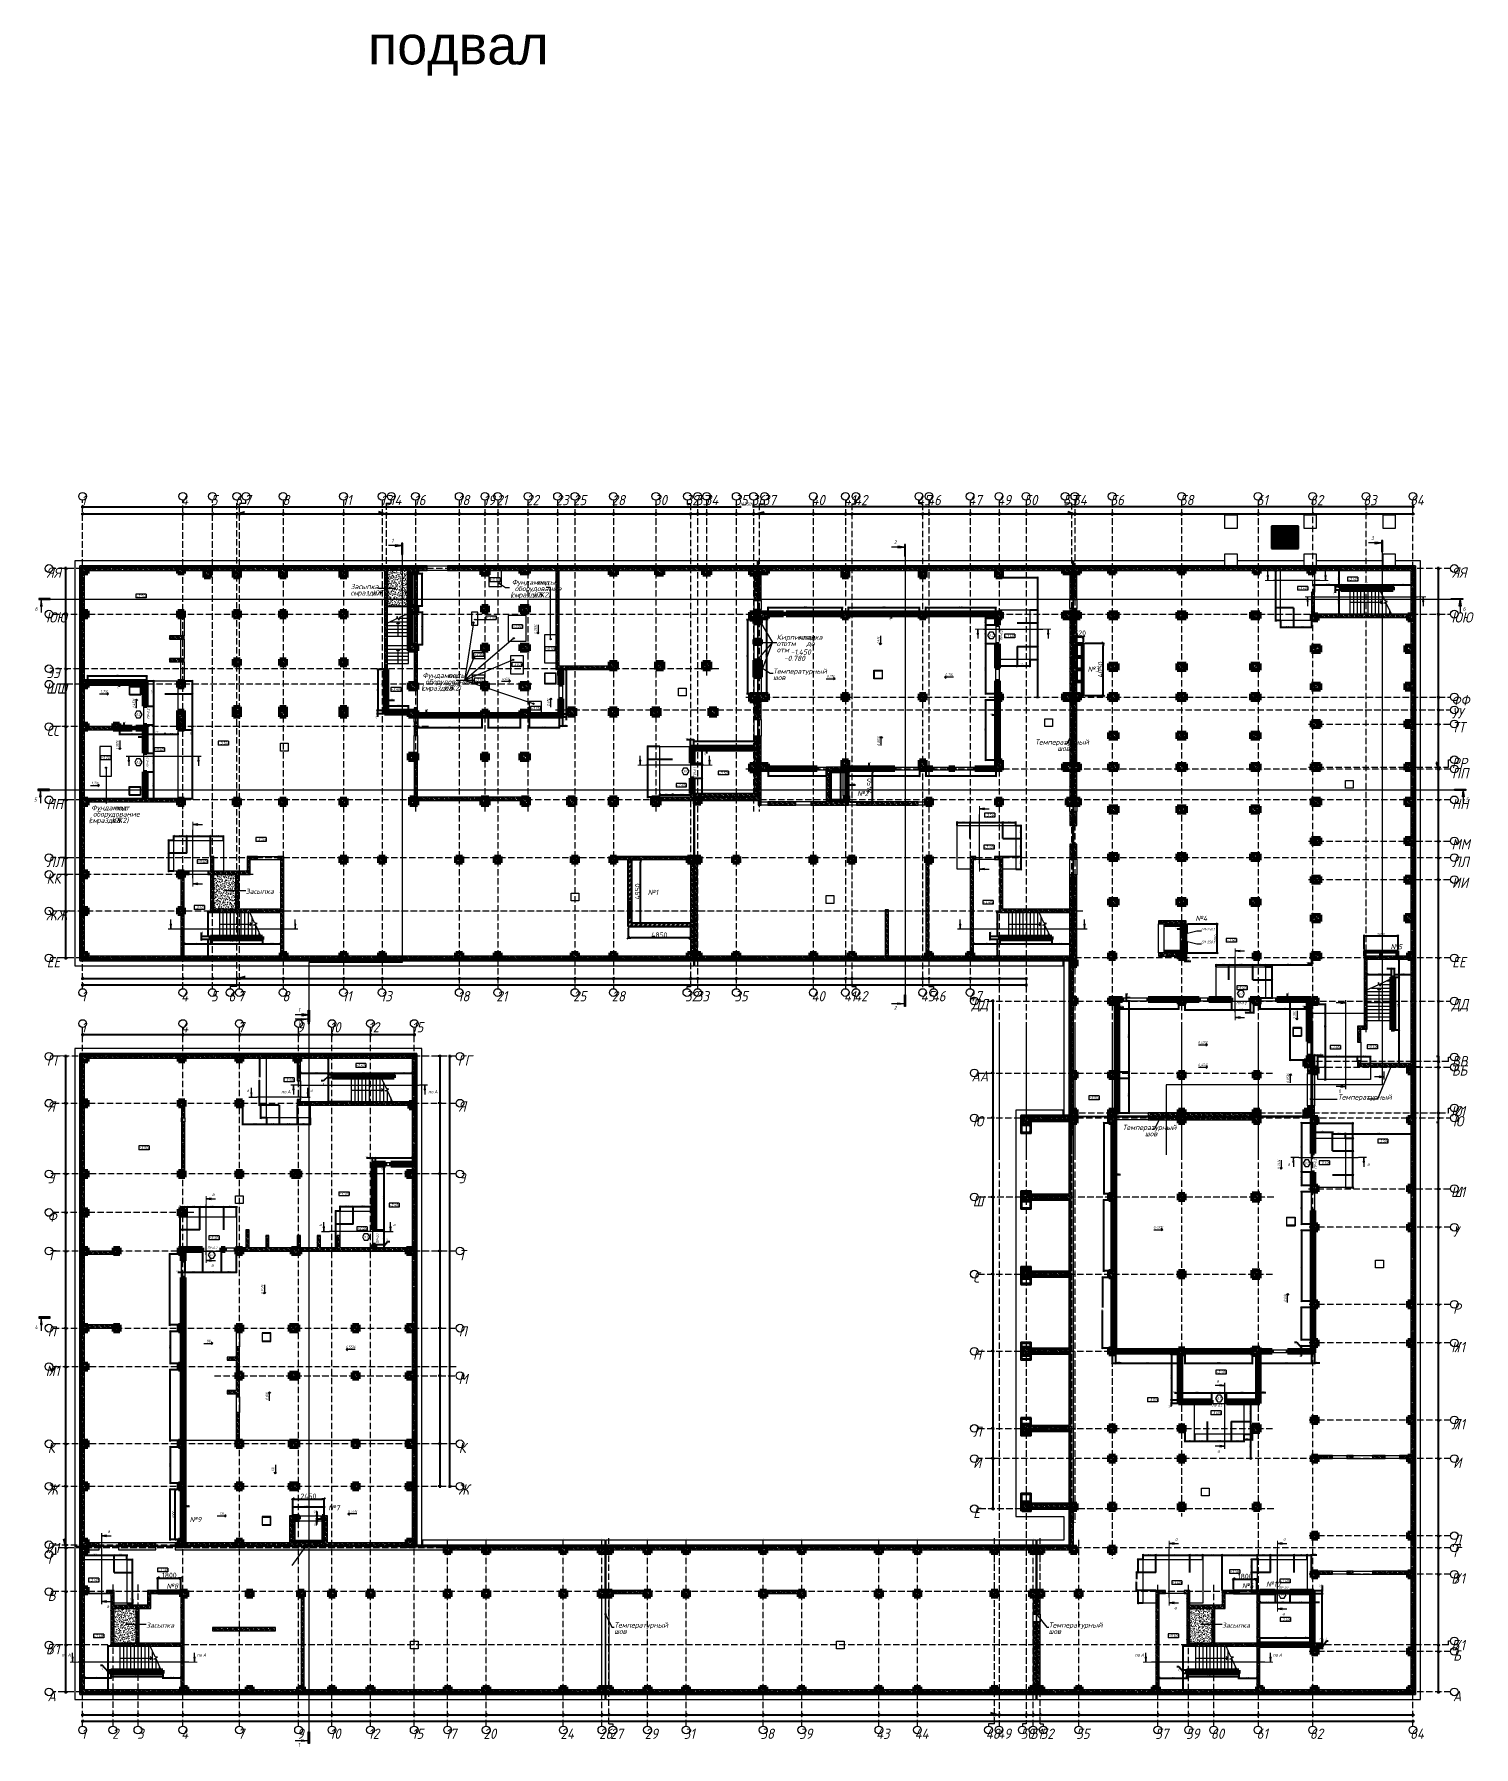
# Model space of a CAD drawing. Header units: millimetres. Extents: x -356862 to 418287, y 0 to 839748.
# Drawn here: x -356862 to -244869, y 452930 to 586164 of the extents above; entities that cross this region are included whole.
import ezdxf

# ---------------------------------------------------------------- set-up
doc = ezdxf.new("R2010")
doc.units = ezdxf.units.MM
doc.linetypes.add('200_ШТРИХ_ш1п0_6_', pattern=[160, 100, -60])
doc.linetypes.add('50_200_ШТРИХ_1Т_ш5_п1_п1_', pattern=[700, 500, -100, 0, -100])
for name, color, linetype, lineweight in [('0) Кирпич подвал', 20, 'Continuous', 30), ('A-____-____-DIMS', 7, 'Continuous', 9), ('A-____-NOTE-TEXT', 7, 'Continuous', 9), ('A-____-NOTE-TEXT-1', 7, 'Continuous', 5), ('A-DETL-GENF-OTLN-2', 7, 'Continuous', 5), ('A-DOOR-____-IDEN', 7, 'Continuous', 9), ('A-DOOR-____-OTLN', 7, 'Continuous', 9), ('A-FLOR-____-MCUT', 7, 'Continuous', 25), ('A-FLOR-____-OTLN', 7, 'Continuous', 9), ('A-FLOR-____-PATT-1', 7, 'Continuous', 9), ('A-FLOR-____-PATT-2', 7, 'Continuous', 9), ('A-GENM-____-IDEN', 7, 'Continuous', 9), ('A-GENM-____-MCUT', 7, 'Continuous', 25), ('A-GENM-____-OTLN', 7, 'Continuous', 9), ('A-GENM-____-OTLN-1', 7, 'Continuous', 25), ('A-WALL-____-MCUT', 7, 'Continuous', 13), ('A-WALL-____-MCUT-1', 7, 'Continuous', 9), ('A-WALL-____-MCUT-2', 7, 'Continuous', 50), ('A-WALL-____-MCUT-3', 7, 'Continuous', 9), ('A-WALL-____-OTLN', 7, 'Continuous', 9), ('A-WALL-____-PATT-1', 7, 'Continuous', 9), ('A-WALL-FNSH-MCUT-1', 7, 'Continuous', 9), ('G-____-____-DIMS', 7, 'Continuous', 9), ('G-____-____-SYMB', 7, 'Continuous', 9), ('G-____-____-TEXT', 7, 'Continuous', 9), ('S-BEAM-____-OTLN', 7, 'Continuous', 9), ('S-COLS-____-MCUT', 7, 'Continuous', 50), ('S-COLS-____-OTLN', 7, 'Continuous', 9), ('S-GRID-____-IDEN', 7, 'Continuous', 9), ('S-GRID-____-OTLN', 7, 'Continuous', 9), ('S-GRID-____-OTLN-1', 7, '50_200_ШТРИХ_1Т_ш5_п1_п1_', 9), ('S-STRS-____-MBND', 7, 'Continuous', 9), ('S-STRS-____-OTLN-1', 7, 'Continuous', 9)]:
    doc.layers.add(name, color=color, linetype=linetype, lineweight=lineweight)
for name, color, linetype, lineweight, true_color in [('A-DETL-GENF-OTLN-3', 9, 'Continuous', 9, 0x808080), ('A-DETL-GENF-OTLN-4', 9, '200_ШТРИХ_ш1п0_6_', 9, 0x808080), ('A-DETL-GENF-OTLN-5', 7, 'Continuous', 5, 0xc0c0c0), ('A-DOOR-____-OTLN-1', 7, 'Continuous', 9, 0xffffff), ('A-WALL-____-OTLN-1', 7, 'Continuous', 9, 0x800000), ('A-WALL-____-PATT-2', 7, 'Continuous', 9, 0x787878), ('A-WALL-____-PATT-3', 9, 'Continuous', 9, 0x808080), ('A-WALL-____-PATT-4', 9, 'Continuous', 9, 0x808080), ('G-____-____-SYMB-1', 9, 'Continuous', 9, 0x808080)]:
    doc.layers.add(name, color=color, linetype=linetype, lineweight=lineweight, true_color=true_color)
doc.styles.add('ISOCPEUR_I', font='isocpeui.ttf', dxfattribs={"width": 0.9, "height": 2.5})
doc.styles.add('ISOCPEUR_I_1', font='isocpeui.ttf', dxfattribs={"width": 0.85, "height": 2.5})
doc.styles.add('ISOCPEUR_I_2', font='isocpeui.ttf', dxfattribs={"width": 0.85, "height": 2.3})
doc.styles.add('ISOCPEUR_I_3', font='isocpeui.ttf', dxfattribs={"width": 0.85, "height": 2.2})
doc.styles.add('ISOCPEUR_I_4', font='isocpeui.ttf', dxfattribs={"width": 0.85, "height": 2})
doc.styles.add('ISOCPEUR_I_5', font='isocpeui.ttf', dxfattribs={"width": 0.85, "height": 2.1})
doc.styles.add('ISOCPEUR_I_6', font='isocpeui.ttf', dxfattribs={"width": 0.85, "height": 3.5})
doc.styles.add('ISOCPEUR_I_7', font='isocpeui.ttf', dxfattribs={"width": 0.9, "height": 90})
doc.styles.add('ISOCPEUR_I_9', font='isocpeui.ttf', dxfattribs={"width": 0.9, "height": 250})
doc.styles.get("Standard").update_dxf_attribs({"font": 'arial.ttf'})
doc.styles.add('СПДС', font='isocpeur.ttf', dxfattribs={"width": 0.9})
doc.dimstyles.new('ISO-1_8_0_9К_СРЕДНИЙ_Кладочные', dxfattribs={"dimscale": 304.8, "dimtxt": 89.638306, "dimasz": 0.246063, "dimexe": 0.19685, "dimexo": 0, "dimgap": 0, "dimtad": 1, "dimdec": 3, "dimrnd": 0.001, "dimdsep": 46, "dimtxsty": 'ISOCPEUR_I_7', "dimblk1": 'OBLIQUE', "dimblk2": 'OBLIQUE', "dimsah": 1, "dimcen": 0.09, "dimdle": 0.19685, "dimazin": 0, "dimtfac": 1, "dimtdec": 4, "dimtix": 1, "dimtmove": 2, "dimatfit": 3, "dimfxl": 1, "dimtvp": 1, "dimtolj": 1, "dimtzin": 0, "dimarcsym": 2})
doc.dimstyles.new('ISO-1_8_0_9К_СРЕДНИЙ_Кладочные_1', dxfattribs={"dimscale": 304.8, "dimtxt": 89.638306, "dimasz": 0.246063, "dimexe": 0.19685, "dimexo": 0, "dimgap": 0, "dimtad": 1, "dimdec": 3, "dimrnd": 0.001, "dimdsep": 46, "dimtxsty": 'ISOCPEUR_I_7', "dimblk1": 'OBLIQUE', "dimblk2": 'OBLIQUE', "dimsah": 1, "dimcen": 0.09, "dimdle": 0.19685, "dimazin": 0, "dimtfac": 1, "dimtdec": 4, "dimtix": 1, "dimtmove": 0, "dimatfit": 3, "dimfxl": 1, "dimtvp": 1, "dimtolj": 1, "dimtzin": 0, "dimarcsym": 2})
doc.dimstyles.new('ISO-1_8_0_9К_СРЕДНИЙ_Кладочные_2', dxfattribs={"dimscale": 304.8, "dimtxt": 89.638306, "dimasz": 0.246063, "dimexe": 0.19685, "dimexo": 0, "dimgap": 0, "dimtad": 1, "dimdec": 3, "dimrnd": 0.001, "dimdsep": 46, "dimtxsty": 'ISOCPEUR_I_7', "dimblk1": 'OBLIQUE', "dimblk2": 'OBLIQUE', "dimsah": 1, "dimcen": 0.09, "dimdle": 0.19685, "dimazin": 0, "dimtfac": 1, "dimtdec": 4, "dimtix": 1, "dimtmove": 1, "dimatfit": 3, "dimfxl": 1, "dimtvp": 1, "dimtolj": 1, "dimtzin": 0, "dimarcsym": 2})
doc.dimstyles.new('ISO-2_5_0_9К_БОЛЬШОЙ_ОСИ', dxfattribs={"dimscale": 304.8, "dimtxt": 248.995294, "dimasz": 0.492126, "dimexe": 0.393701, "dimexo": 0, "dimgap": 0, "dimtad": 1, "dimdec": 0, "dimzin": 0, "dimdsep": 46, "dimtxsty": 'ISOCPEUR_I', "dimblk1": 'OBLIQUE', "dimblk2": 'OBLIQUE', "dimsah": 1, "dimcen": 0.09, "dimdle": 0.393701, "dimazin": 0, "dimtfac": 1, "dimtdec": 4, "dimtix": 1, "dimtmove": 0, "dimatfit": 3, "dimfxl": 1, "dimtvp": 1, "dimtolj": 1, "dimtzin": 0, "dimarcsym": 2})
doc.dimstyles.new('ISO-2_5_0_9К_БОЛЬШОЙ_ОСИ_1', dxfattribs={"dimscale": 304.8, "dimtxt": 248.995294, "dimasz": 0.492126, "dimexe": 0.393701, "dimexo": 0, "dimgap": 0, "dimtad": 1, "dimdec": 0, "dimzin": 0, "dimdsep": 46, "dimtxsty": 'ISOCPEUR_I', "dimblk1": 'OBLIQUE', "dimblk2": 'OBLIQUE', "dimsah": 1, "dimcen": 0.09, "dimdle": 0.393701, "dimazin": 0, "dimtfac": 1, "dimtdec": 4, "dimtix": 1, "dimtmove": 1, "dimatfit": 3, "dimfxl": 1, "dimtvp": 1, "dimtolj": 1, "dimtzin": 0, "dimarcsym": 2})
doc.dimstyles.new('ISO-2_5_0_9К_БОЛЬШОЙ_ОСИ_2', dxfattribs={"dimscale": 304.8, "dimtxt": 248.995294, "dimasz": 0.492126, "dimexe": 0.393701, "dimexo": 0, "dimgap": 0, "dimtad": 1, "dimdec": 0, "dimzin": 0, "dimdsep": 46, "dimtxsty": 'ISOCPEUR_I_9', "dimblk1": 'OBLIQUE', "dimblk2": 'OBLIQUE', "dimsah": 1, "dimcen": 0.09, "dimdle": 0.393701, "dimazin": 0, "dimtfac": 1, "dimtdec": 4, "dimtix": 1, "dimtmove": 2, "dimatfit": 3, "dimfxl": 1, "dimtvp": 1, "dimtolj": 1, "dimtzin": 0, "dimarcsym": 2})
doc.dimstyles.new('Размера А3', dxfattribs={"dimtxt": 200, "dimasz": 100, "dimexe": 70, "dimexo": 100, "dimgap": 20, "dimtad": 1, "dimdec": 0, "dimrnd": 10, "dimzin": 0, "dimdsep": 46, "dimtxsty": 'СПДС', "dimblk": 'ARROWHEAD_6', "dimcen": 1, "dimclrd": 256, "dimclre": 256, "dimclrt": 256, "dimazin": 0, "dimtfac": 1, "dimtdec": 0, "dimtmove": 2, "dimatfit": 3, "dimfxl": 1, "dimtolj": 1, "dimtzin": 0, "dimarcsym": 0})
pattern_1 = [(45, (-350751.34, 459015.94), (-114.04925, 114.04925), []), (45, (-350637.3, 459015.94), (-114.04925, 114.04925), [201.612, -40.322, 3.353, -36.97])]
pattern_2 = [(45, (-71050, -42631.04), (-114.04925, 114.04925), []), (45, (-70935.95, -42631.04), (-114.04925, 114.04925), [201.613, -40.323, 3.353, -36.97])]
pattern_3 = [(45, (-89000, -42681.04), (-114.04925, 114.04925), []), (45, (-88885.95, -42681.04), (-114.04925, 114.04925), [201.613, -40.323, 3.353, -36.97])]
pattern_4 = [(45, (-77750, -42681.04), (-114.04925, 114.04925), []), (45, (-77635.95, -42681.04), (-114.04925, 114.04925), [201.613, -40.323, 3.353, -36.97])]
pattern_5 = [(45, (-83150, -42681.04), (-114.04925, 114.04925), []), (45, (-83035.95, -42681.04), (-114.04925, 114.04925), [201.613, -40.323, 3.353, -36.97])]
pattern_6 = [(45, (-350751.34, 459015.94), (-85.53659, 85.53659), []), (45, (-350694.32, 459015.94), (-85.53659, 85.53659), [])]
pattern_7 = [(0, (-350751.34, 459015.94), (120.967, 69.841), [80.645, -161.29]), (120, (-350751.34, 459015.94), (-120.96808, 69.84086), [80.645, -161.29]), (60, (-350751.34, 459015.94), (-8e-05, 139.68186), [0, -161.29, 80.645, 0])]
pattern_8 = [(45, (-89000, -46181.04), (-114.04925, 114.04925), []), (45, (-88885.95, -46181.04), (-114.04925, 114.04925), [201.613, -40.323, 3.353, -36.97])]
pattern_9 = [(45, (-83150, -46181.04), (-114.04925, 114.04925), []), (45, (-83035.95, -46181.04), (-114.04925, 114.04925), [201.613, -40.323, 3.353, -36.97])]
pattern_10 = [(45, (-74750, -43231.04), (-114.04925, 114.04925), []), (45, (-74635.95, -43231.04), (-114.04925, 114.04925), [201.613, -40.323, 3.353, -36.97])]
pattern_11 = [(315, (-46181.04, 74750), (114.04925, 114.04925), []), (315, (-46181.04, 74635.95), (114.04925, 114.04925), [201.613, -40.323, 3.353, -36.97])]
pattern_12 = [(45, (-77750, -46181.04), (-114.04925, 114.04925), []), (45, (-77635.95, -46181.04), (-114.04925, 114.04925), [201.613, -40.323, 3.353, -36.97])]
pattern_13 = [(45, (-101000, -46531.04), (-114.04925, 114.04925), []), (45, (-100885.95, -46531.04), (-114.04925, 114.04925), [201.613, -40.323, 3.353, -36.97])]
pattern_14 = [(45, (-93500, -46531.04), (-114.04925, 114.04925), []), (45, (-93385.95, -46531.04), (-114.04925, 114.04925), [201.613, -40.323, 3.353, -36.97])]
pattern_15 = [(45, (-101000, -42681.04), (-114.04925, 114.04925), []), (45, (-100885.95, -42681.04), (-114.04925, 114.04925), [201.613, -40.323, 3.353, -36.97])]
pattern_16 = [(45, (-93500, -42681.04), (-114.04925, 114.04925), []), (45, (-93385.95, -42681.04), (-114.04925, 114.04925), [201.613, -40.323, 3.353, -36.97])]
pattern_17 = [(45, (-77750, -43231.04), (-114.04925, 114.04925), []), (45, (-77635.95, -43231.04), (-114.04925, 114.04925), [201.613, -40.323, 3.353, -36.97])]
pattern_18 = [(45, (-74750, -42681.04), (-114.04925, 114.04925), []), (45, (-74635.95, -42681.04), (-114.04925, 114.04925), [201.613, -40.323, 3.353, -36.97])]
pattern_19 = [(45, (-83150, -43231.04), (-114.04925, 114.04925), []), (45, (-83035.95, -43231.04), (-114.04925, 114.04925), [201.613, -40.323, 3.353, -36.97])]
pattern_20 = [(45, (-89000, -43231.04), (-114.04925, 114.04925), []), (45, (-88885.95, -43231.04), (-114.04925, 114.04925), [201.613, -40.323, 3.353, -36.97])]
pattern_21 = [(45, (-92950, -43231.04), (-114.04925, 114.04925), []), (45, (-92835.95, -43231.04), (-114.04925, 114.04925), [201.613, -40.323, 3.353, -36.97])]
pattern_22 = [(45, (-92950, -47081.04), (-114.04925, 114.04925), []), (45, (-92835.95, -47081.04), (-114.04925, 114.04925), [201.613, -40.323, 3.353, -36.97])]
pattern_23 = [(0, (-350751.34, 459015.94), (406.4, 101.6), [33.528, -271.272, 33.528, -271.272, -1625.6]), (0, (-350751.34, 459015.94), (406.4, 101.6), [-609.6, 33.528, -576.072, 33.528, -271.272, -711.2]), (0, (-350751.34, 459015.94), (406.4, 101.6), [-1524, 33.528, -169.672, 33.528, -474.472]), (120, (-350598.94, 459066.74), (-291.18818, 301.15272), [33.528, -271.272, 33.528, -271.272, -1625.6]), (120, (-350598.94, 459066.74), (-291.18818, 301.15272), [-609.6, 33.528, -576.072, 33.528, -271.272, -711.2]), (120, (-350598.94, 459066.74), (-291.18818, 301.15272), [-1524, 33.528, -169.672, 33.528, -474.472]), (240, (-350548.14, 459269.94), (-115.21182, -402.75272), [33.528, -271.272, 33.528, -271.272, -1625.6]), (240, (-350548.14, 459269.94), (-115.21182, -402.75272), [-609.6, 33.528, -576.072, 33.528, -271.272, -711.2]), (240, (-350548.14, 459269.94), (-115.21182, -402.75272), [-1524, 33.528, -169.672, 33.528, -474.472])]
pattern_24 = [(0, (-350751.343, 459015.94), (81.28, 20.32), [3.353, -57.607, 3.353, -57.607, -325.12]), (0, (-350751.343, 459015.94), (81.28, 20.32), [-121.92, 3.353, -118.567, 3.353, -57.607, -142.24]), (0, (-350751.343, 459015.94), (81.28, 20.32), [-304.8, 3.353, -37.287, 3.353, -98.247]), (120, (-350720.863, 459026.1), (-58.2376362, 60.230545), [3.353, -57.607, 3.353, -57.607, -325.12]), (120, (-350720.863, 459026.1), (-58.2376362, 60.230545), [-121.92, 3.353, -118.567, 3.353, -57.607, -142.24]), (120, (-350720.863, 459026.1), (-58.2376362, 60.230545), [-304.8, 3.353, -37.287, 3.353, -98.247]), (240, (-350710.703, 459066.74), (-23.0423638, -80.550545), [3.353, -57.607, 3.353, -57.607, -325.12]), (240, (-350710.703, 459066.74), (-23.0423638, -80.550545), [-121.92, 3.353, -118.567, 3.353, -57.607, -142.24]), (240, (-350710.703, 459066.74), (-23.0423638, -80.550545), [-304.8, 3.353, -37.287, 3.353, -98.247])]
pattern_25 = [(45, (-350751.34, 459015.94), (-70.71068, 70.71068), []), (135, (-350751.34, 459015.94), (-70.71068, -70.71068), [])]
pattern_26 = [(45, (-350751.34, 459015.94), (-114.04925, 114.04925), []), (45, (-350637.3, 459015.94), (-114.04925, 114.04925), [201.612, -40.322, 3.353, -36.97])]
pattern_27 = [(45, (-350751.34, 459015.94), (-85.53659, 85.53659), []), (45, (-350694.32, 459015.94), (-85.53659, 85.53659), [])]
pattern_28 = [(0, (-350751.34, 459015.94), (120.968, 69.841), [80.645, -161.29]), (120, (-350751.34, 459015.94), (-120.96808, 69.84086), [80.645, -161.29]), (60, (-350751.34, 459015.94), (-8e-05, 139.68186), [0, -161.29, 80.645, 0])]
pattern_29 = [(0, (-350751.34, 459015.94), (406.4, 101.6), [33.528, -271.272, 33.528, -271.272, -1625.6]), (0, (-350751.34, 459015.94), (406.4, 101.6), [-609.6, 33.528, -576.072, 33.528, -271.272, -711.2]), (0, (-350751.34, 459015.94), (406.4, 101.6), [-1524, 33.528, -169.672, 33.528, -474.472]), (120, (-350598.94, 459066.74), (-291.18818, 301.15272), [33.528, -271.272, 33.528, -271.272, -1625.6]), (120, (-350598.94, 459066.74), (-291.18818, 301.15272), [-609.6, 33.528, -576.072, 33.528, -271.272, -711.2]), (120, (-350598.94, 459066.74), (-291.18818, 301.15272), [-1524, 33.528, -169.672, 33.528, -474.472]), (240, (-350548.14, 459269.94), (-115.21182, -402.75272), [33.528, -271.272, 33.528, -271.272, -1625.6]), (240, (-350548.14, 459269.94), (-115.21182, -402.75272), [-609.6, 33.528, -576.072, 33.528, -271.272, -711.2]), (240, (-350548.14, 459269.94), (-115.21182, -402.75272), [-1524, 33.528, -169.672, 33.528, -474.472])]
pattern_30 = [(0, (-350751.343, 459015.94), (81.28, 20.32), [3.353, -57.607, 3.353, -57.607, -325.12]), (0, (-350751.343, 459015.94), (81.28, 20.32), [-121.92, 3.353, -118.567, 3.353, -57.607, -142.24]), (0, (-350751.343, 459015.94), (81.28, 20.32), [-304.8, 3.353, -37.287, 3.353, -98.247]), (120, (-350720.863, 459026.1), (-58.237636, 60.230545), [3.353, -57.607, 3.353, -57.607, -325.12]), (120, (-350720.863, 459026.1), (-58.237636, 60.230545), [-121.92, 3.353, -118.567, 3.353, -57.607, -142.24]), (120, (-350720.863, 459026.1), (-58.237636, 60.230545), [-304.8, 3.353, -37.287, 3.353, -98.247]), (240, (-350710.703, 459066.74), (-23.042364, -80.550545), [3.353, -57.607, 3.353, -57.607, -325.12]), (240, (-350710.703, 459066.74), (-23.042364, -80.550545), [-121.92, 3.353, -118.567, 3.353, -57.607, -142.24]), (240, (-350710.703, 459066.74), (-23.042364, -80.550545), [-304.8, 3.353, -37.287, 3.353, -98.247])]
pattern_31 = [(45, (-350751.34, 459015.94), (-70.7107, 70.7107), []), (135, (-350751.34, 459015.94), (-70.7107, -70.7107), [])]

msp = doc.modelspace()

# ---------------------------------------------------------------- texts
at = {"color": 1, "lineweight": 30, "insert": (-330892.3035, 586817.1749), "char_height": 3000, "attachment_point": 1}
msp.add_mtext_dynamic_manual_height_columns('подвал', width=55251, gutter_width=1, heights=[0], dxfattribs=at)
at = {"layer": 'A-____-NOTE-TEXT', "char_height": 250, "attachment_point": 1, "style": 'ISOCPEUR_I'}
for s, insert, width in [('\\fISOCPEUR|b0|i1|c204|p34|;\\W.9;а', (-340341.61, 504136.7806), 223.670813), ('по', (-337641.8178, 504015.4463), 404.0505), ('\\fISOCPEUR|b0|i1|c204|p34|;\\W.9;А', (-337165.5678, 504015.4463), 252.531563), ('\\fISOCPEUR|b0|i1|c204|p34|;\\W.9;а', (-335405.5765, 504136.7806), 223.670813), ('по', (-326205.7687, 504015.4463), 404.0505), ('\\fISOCPEUR|b0|i1|c204|p34|;\\W.9;А', (-325729.5187, 504015.4463), 252.531563), ('\\fISOCPEUR|b0|i1|c204|p34|;\\W.9;б', (-255388.4043, 504053.7157), 202.02525), ('\\fISOCPEUR|b0|i1|c204|p34|;\\W.9;а', (-259353.761, 498388.4367), 223.670813), ('\\fISOCPEUR|b0|i1|c204|p34|;\\W.9;а', (-253158.1119, 498388.4367), 223.670813), ('\\fISOCPEUR|b0|i1|c204|p34|;\\W.9;а', (-343033.5255, 496039.2417), 223.670813), ('\\fISOCPEUR|b0|i1|c204|p34|;\\W.9;а', (-334691.61, 493686.7806), 223.670813), ('\\fISOCPEUR|b0|i1|c204|p34|;\\W.9;а', (-328955.5765, 493686.7806), 223.670813), ('\\fISOCPEUR|b0|i1|c204|p34|;\\W.9;а', (-343098.2944, 490529.4154), 223.670813), ('\\fISOCPEUR|b0|i1|c204|p34|;\\W.9;а', (-264888.2336, 481536.0495), 223.670813), ('\\fISOCPEUR|b0|i1|c204|p34|;\\W.9;а', (-264823.4647, 476066.2232), 223.670813), ('\\fISOCPEUR|b0|i1|c204|p34|;\\W.9;а', (-351163.5255, 469826.0495), 223.670813), ('\\fISOCPEUR|b0|i1|c204|p34|;\\W.9;а', (-268113.5255, 469229.2417), 223.670813), ('\\fISOCPEUR|b0|i1|c204|p34|;\\W.9;а', (-259693.5255, 469229.2417), 223.670813), ('\\fISOCPEUR|b0|i1|c204|p34|;\\W.9;а', (-351228.2944, 463979.4154), 223.670813), ('\\fISOCPEUR|b0|i1|c204|p34|;\\W.9;а', (-268178.2944, 463879.4154), 223.670813), ('\\fISOCPEUR|b0|i1|c204|p34|;\\W.9;а', (-259758.2944, 463416.2232), 223.670813), ('по', (-354742.9838, 460189.6731), 404.0505), ('\\fISOCPEUR|b0|i1|c204|p34|;\\W.9;А', (-354266.7338, 460189.6731), 252.531563), ('по', (-344206.5503, 460189.6731), 404.0505), ('\\fISOCPEUR|b0|i1|c204|p34|;\\W.9;А', (-343730.3003, 460189.6731), 252.531563), ('по', (-271242.9838, 460189.6731), 404.0505), ('\\fISOCPEUR|b0|i1|c204|p34|;\\W.9;А', (-270766.7338, 460189.6731), 252.531563), ('по', (-260506.5503, 460189.6731), 404.0505), ('\\fISOCPEUR|b0|i1|c204|p34|;\\W.9;А', (-260030.3003, 460189.6731), 252.531563)]:
    msp.add_mtext(s, dxfattribs=dict(at, insert=insert, width=width))
at = {"layer": 'A-DOOR-____-IDEN', "char_height": 180, "attachment_point": 1}
for s, insert, width, style in [('0.2', (-282566.5287, 539486.3665), 353.544187, 'ISOCPEUR_I_4'), ('0.2', (-348923.8372, 533330.8025), 353.544187, 'ISOCPEUR_I_4'), ('0.2', (-348923.8372, 529620.8025), 353.544187, 'ISOCPEUR_I_4'), ('0.1', (-306346.5815, 528913.3455), 310.253062, 'ISOCPEUR_I_4'), ('0.2', (-263152.1323, 511611.0943), 353.544187, 'ISOCPEUR_I_4'), ('0.2', (-258022.1323, 498420.8025), 353.544187, 'ISOCPEUR_I_6'), ('0.1', (-331194.7907, 492677.4713), 310.253062, 'ISOCPEUR_I_6'), ('0.2', (-343212.1323, 491280.8025), 353.544187, 'ISOCPEUR_I_6'), ('0.1', (-264824.1323, 480110.8025), 310.253062, 'ISOCPEUR_I_6'), ('0.1', (-259904.1323, 464830.8025), 310.253062, 'ISOCPEUR_I_6')]:
    msp.add_mtext(s, dxfattribs=dict(at, insert=insert, width=width, style=style))
at = {"layer": 'A-GENM-____-IDEN', "char_height": 200, "attachment_point": 1, "rotation": 90, "style": 'ISOCPEUR_I_2'}
for s, insert, width in [('-0.2', (-281727.6232, 539305.2704), 548.35425), ('ПР', (-281727.6232, 538995.7079), 375.18975), ('ПР', (-348090.9669, 532898.9763), 375.18975), ('-0.2', (-348090.9669, 533208.5388), 548.35425), ('ПР', (-348150.9669, 529109.7698), 375.18975), ('-0.2', (-348150.9669, 529419.3323), 548.35425), ('-0.1', (-305562.5944, 528689.6749), 505.063125), ('ПР', (-305562.5944, 528380.1124), 375.18975), ('-0.2', (-257298.4636, 498195.4416), 548.35425), ('ПР', (-257298.4636, 497885.8791), 375.18975), ('ПР', (-330243.4333, 492088.444), 375.18975), ('-0.1', (-330243.4333, 492398.0065), 505.063125)]:
    msp.add_mtext(s, dxfattribs=dict(at, insert=insert, width=width))
at = {"layer": 'A-GENM-____-IDEN', "char_height": 200, "attachment_point": 1, "style": 'ISOCPEUR_I_2'}
for s, insert, width in [('СМ', (-266058.0803, 516636.411), 367.974562), ('СМ', (-266058.0803, 515636.411), 367.974562), ('-250.1', (-265754.4709, 516636.411), 822.531375), ('-250.1', (-265754.4709, 515636.411), 822.531375), ('ПР', (-263345.2488, 510876.9088), 375.18975), ('-0.2', (-263035.6863, 510876.9088), 548.35425), ('ПР', (-343389.3499, 491849.0991), 375.18975), ('-0.2', (-343079.7874, 491849.0991), 548.35425), ('ПР', (-265213.862, 479562.0567), 375.18975), ('-0.1', (-264904.2995, 479562.0567), 505.063125), ('ПР', (-260051.7999, 465399.0991), 375.18975), ('-0.1', (-259742.2374, 465399.0991), 505.063125)]:
    msp.add_mtext(s, dxfattribs=dict(at, insert=insert, width=width))
at = {"layer": 'G-____-____-DIMS', "char_height": 200, "attachment_point": 1, "line_spacing_factor": 1.149209}
for s, insert, width, style in [('-3,100', (-321350.9863, 543829.7816), 798.352111, 'ISOCPEUR_I_2'), ('-3,400', (-254645.5214, 543879.8988), 865.279833, 'ISOCPEUR_I_2'), ('-3,500', (-348913.7778, 542564.7238), 841.377075, 'ISOCPEUR_I_2'), ('-3,400', (-258534.9578, 543166.2035), 865.279833, 'ISOCPEUR_I_2'), ('-3,100', (-321661.2386, 540887.0865), 798.352111, 'ISOCPEUR_I_2'), ('-3,030', (-319627.2164, 540188.5101), 841.377075, 'ISOCPEUR_I_2'), ('-3,100', (-317062.5793, 538460.5464), 798.352111, 'ISOCPEUR_I_2'), ('-3,400', (-281336.6854, 539459.087), 865.279833, 'ISOCPEUR_I_2'), ('-3,100', (-322622.0314, 538010.8239), 798.352111, 'ISOCPEUR_I_2'), ('-3,030', (-319666.0828, 537234.7317), 841.377075, 'ISOCPEUR_I_2'), ('-3,100', (-322568.2953, 536028.3677), 798.352111, 'ISOCPEUR_I_2'), ('0,6%', (-320451.4899, 536117.7195), 707.521631, 'ISOCPEUR_I_3'), ('0,7%', (-295194.1589, 536309.2975), 707.521631, 'ISOCPEUR_I_3'), ('0,7%', (-285990.1243, 536436.9948), 707.521631, 'ISOCPEUR_I_3'), ('1,7%', (-351700.2424, 535134.1412), 657.32584, 'ISOCPEUR_I_3'), ('-3,400', (-329081.0494, 535301.9333), 865.279833, 'ISOCPEUR_I_2'), ('-3,100', (-318198.574, 533825.2368), 798.352111, 'ISOCPEUR_I_2'), ('-3,400', (-347490.4748, 530610.7294), 865.279833, 'ISOCPEUR_I_2'), ('-3,500', (-342509.9123, 531118.5487), 841.377075, 'ISOCPEUR_I_2'), ('-3,200', (-351654.285, 529982.5755), 841.377075, 'ISOCPEUR_I_2'), ('1,7%', (-352409.7506, 528002.7059), 657.32584, 'ISOCPEUR_I_3'), ('-3,400', (-306893.1946, 527844.2101), 865.279833, 'ISOCPEUR_I_2'), ('-3,500', (-303597.9511, 528796.0658), 841.377075, 'ISOCPEUR_I_2'), ('-3,500', (-282888.8282, 525514.0095), 841.377075, 'ISOCPEUR_I_2'), ('-3,500', (-339577.3321, 523620.12), 841.377075, 'ISOCPEUR_I_2'), ('-3,400', (-282953.4658, 523031.4173), 865.279833, 'ISOCPEUR_I_2'), ('-3,400', (-344143.3703, 521897.0458), 865.279833, 'ISOCPEUR_I_2'), ('-3,400', (-344375.9588, 518333.9926), 865.279833, 'ISOCPEUR_I_2'), ('-3,400', (-283025.4238, 518740.2298), 865.279833, 'ISOCPEUR_I_2'), ('-3,500', (-264079.6596, 515781.8835), 841.377075, 'ISOCPEUR_I_2'), ('-3,400', (-263261.4534, 512089.5598), 865.279833, 'ISOCPEUR_I_2'), ('0,45%', (-266322.7039, 507826.2771), 905.914521, 'ISOCPEUR_I_3'), ('-3,400', (-256003.6719, 507456.2229), 865.279833, 'ISOCPEUR_I_2'), ('-3,400', (-253111.3724, 507497.6478), 865.279833, 'ISOCPEUR_I_2'), ('-3,400', (-331813.7074, 506046.2207), 865.279833, 'ISOCPEUR_I_2'), ('0,45%', (-266307.5921, 506088.4206), 905.914521, 'ISOCPEUR_I_5'), ('-3,400', (-337395.3497, 504924.4338), 865.279833, 'ISOCPEUR_I_2'), ('-3,500', (-274769.6238, 503530.8847), 841.377075, 'ISOCPEUR_I_2'), ('-3,500', (-348682.4467, 499637.6735), 841.377075, 'ISOCPEUR_I_2'), ('-3,500', (-252294.154, 500153.3952), 841.377075, 'ISOCPEUR_I_2'), ('-3,400', (-256846.2529, 498466.61), 865.279833, 'ISOCPEUR_I_2'), ('-3,500', (-333124.3636, 496071.2633), 841.377075, 'ISOCPEUR_I_2'), ('-3,400', (-329222.0437, 495180.45), 865.279833, 'ISOCPEUR_I_2'), ('-3,400', (-331713.1937, 493353.2704), 865.279833, 'ISOCPEUR_I_2'), ('0,45%', (-269793.8885, 493439.4299), 905.914521, 'ISOCPEUR_I_5'), ('-3,400', (-343232.788, 492640.2154), 865.279833, 'ISOCPEUR_I_2'), ('1%', (-343480.677, 484597.1123), 396.78578, 'ISOCPEUR_I_5'), ('0,55%', (-332617.633, 484127.6749), 882.011763, 'ISOCPEUR_I_5'), ('-3,400', (-264891.4757, 482185.3537), 865.279833, 'ISOCPEUR_I_2'), ('-3,500', (-270190.3198, 480028.6258), 841.377075, 'ISOCPEUR_I_2'), ('-3,400', (-265291.3522, 479012.9446), 865.279833, 'ISOCPEUR_I_2'), ('1%', (-342439.7378, 471180.211), 396.78578, 'ISOCPEUR_I_5'), ('0,55%', (-332471.0406, 471335.507), 882.011763, 'ISOCPEUR_I_5'), ('-3,500', (-347228.6213, 466796.3099), 841.377075, 'ISOCPEUR_I_2'), ('-3,500', (-263826.0204, 466664.1445), 841.377075, 'ISOCPEUR_I_2'), ('-3,400', (-352596.0454, 466000.299), 865.279833, 'ISOCPEUR_I_2'), ('-3,400', (-268330.0476, 465808.3295), 865.279833, 'ISOCPEUR_I_2'), ('-3,400', (-259921.3895, 465937.2809), 865.279833, 'ISOCPEUR_I_2'), ('-3,400', (-259877.6986, 462934.4332), 865.279833, 'ISOCPEUR_I_2'), ('-3,400', (-352215.8898, 461652.3953), 865.279833, 'ISOCPEUR_I_2'), ('-3,400', (-268595.5481, 461674.5769), 865.279833, 'ISOCPEUR_I_2')]:
    msp.add_mtext(s, dxfattribs=dict(at, insert=insert, width=width, style=style))
at = {"layer": 'G-____-____-DIMS', "char_height": 200, "attachment_point": 1, "rotation": 90, "line_spacing_factor": 1.149209}
for s, insert, width, style in [('0,75%', (-317957.0181, 539492.6853), 882.011763, 'ISOCPEUR_I_3'), ('1,4%', (-291309.5614, 538725.7587), 681.228598, 'ISOCPEUR_I_3'), ('2,45%', (-349195.0666, 533716.547), 905.914521, 'ISOCPEUR_I_3'), ('2,6%', (-316965.1673, 533875.137), 707.521631, 'ISOCPEUR_I_3'), ('1,35%', (-350493.5919, 530510.0482), 831.815972, 'ISOCPEUR_I_3'), ('0,85%', (-291262.5812, 530799.3451), 882.011763, 'ISOCPEUR_I_3'), ('2,9%', (-258909.1808, 509537.9756), 707.521631, 'ISOCPEUR_I_3'), ('0,95%', (-259425.0447, 504556.5502), 882.011763, 'ISOCPEUR_I_3'), ('0,95%', (-259425.0447, 504556.5502), 882.011763, 'ISOCPEUR_I_5'), ('0,75%', (-260137.496, 497859.6912), 882.011763, 'ISOCPEUR_I_5'), ('0,95%', (-339233.1937, 488136.9938), 882.011763, 'ISOCPEUR_I_5'), ('0,6%', (-259647.8764, 487549.2659), 707.521631, 'ISOCPEUR_I_5'), ('0,8%', (-338851.7758, 479901.8446), 707.521631, 'ISOCPEUR_I_5'), ('1%', (-338389.8814, 474345.3464), 396.78578, 'ISOCPEUR_I_5')]:
    msp.add_mtext(s, dxfattribs=dict(at, insert=insert, width=width, style=style))
at = {"layer": 'G-____-____-SYMB', "char_height": 300, "attachment_point": 1}
for s, insert, width, style in [('\\fISOCPEUR|b0|i1|c204|p34|;1', (-329072.4726, 546910.377), 184.388125, 'ISOCPEUR_I_1'), ('\\fISOCPEUR|b0|i1|c204|p34|;2', (-289977.6638, 546798.1385), 256.54, 'ISOCPEUR_I_1'), ('\\fISOCPEUR|b0|i1|c204|p34|;3', (-252863.7725, 547117.9041), 256.54, 'ISOCPEUR_I_1'), ('\\fISOCPEUR|b0|i1|c204|p34|;6', (-356813.2126, 541611.1872), 256.54, 'ISOCPEUR_I_1'), ('\\fISOCPEUR|b0|i1|c204|p34|;6', (-245727.3514, 541602.7167), 256.54, 'ISOCPEUR_I_1'), ('\\fISOCPEUR|b0|i1|c204|p34|;5', (-356886.6831, 526773.1766), 256.54, 'ISOCPEUR_I_1'), ('\\fISOCPEUR|b0|i1|c204|p34|;5', (-245486.2908, 526764.7061), 256.54, 'ISOCPEUR_I_1'), ('\\fISOCPEUR|b0|i1|c204|p34|;1', (-336336.2015, 510397.3624), 184.388125, 'ISOCPEUR_I_4'), ('\\fISOCPEUR|b0|i1|c204|p34|;2', (-289986.1343, 510568.3745), 256.54, 'ISOCPEUR_I_1'), ('\\fISOCPEUR|b0|i1|c204|p34|;1', (-336344.672, 509365.0214), 184.388125, 'ISOCPEUR_I_1'), ('\\fISOCPEUR|b0|i1|c204|p34|;4', (-356829.1804, 485713.1766), 296.624375, 'ISOCPEUR_I_4'), ('\\fISOCPEUR|b0|i1|c204|p34|;1', (-336344.672, 453228.584), 184.388125, 'ISOCPEUR_I_4')]:
    msp.add_mtext(s, dxfattribs=dict(at, insert=insert, width=width, style=style))
at = {"layer": 'G-____-____-TEXT', "char_height": 400, "attachment_point": 1, "style": 'ISOCPEUR_I'}
for s, insert, width in [('Фундаменты', (-319702.6786, 543729.7323), 2215.062562), ('под', (-317732.1942, 543729.7323), 606.07575), ('Засыпка', (-332247.3663, 543396.3789), 1464.683063), ('см', (-332247.3663, 542906.8998), 396.835312), ('. ', (-331919.9444, 542906.8998), 259.74675), ('раздел', (-331705.6319, 542906.8998), 1219.366687), ('КЖ', (-330556.6788, 542906.8998), 505.063125), ('\\fISOCPEUR|b0|i1|c204|p34|;\\W.9;(', (-319821.7411, 542750.7739), 115.443), ('см', (-319726.4911, 542750.7739), 396.835312), ('оборудование', (-319476.4599, 543240.2531), 2445.948563), ('. ', (-319399.0692, 542750.7739), 259.74675), ('раздел', (-319184.7567, 542750.7739), 1219.366687), ('КЖ', (-318035.8036, 542750.7739), 505.063125), ('5.2)', (-317619.0849, 542750.7739), 606.07575), ('от', (-299095.9669, 538964.4708), 454.556812), ('отм', (-299095.9669, 538474.9917), 678.227625), ('Кирпичная', (-299095.9669, 539453.95), 1861.518375), ('отм', (-298578.045, 538964.4708), 678.227625), ('. -1.450 ', (-298018.4513, 538964.4708), 1493.543813), ('кладка', (-297417.1856, 539453.95), 1255.442625), ('до', (-296786.1544, 538964.4708), 404.0505), ('. -0.780', (-298536.3731, 538474.9917), 1356.45525), ('№3', (-274905.5191, 536967.3049), 2763.416813), ('Фундаменты', (-326654.3811, 536479.66), 2215.062562), ('оборудование', (-326428.1624, 535990.1808), 2445.948563), ('под', (-324683.8968, 536479.66), 606.07575), ('шов', (-299382.4481, 536319.6234), 656.582063), ('Температурный', (-299382.4481, 536809.1026), 2763.416813), ('\\fISOCPEUR|b0|i1|c204|p34|;\\W.9;(', (-326773.4436, 535500.7016), 115.443), ('см', (-326678.1936, 535500.7016), 396.835312), ('. ', (-326350.7718, 535500.7016), 259.74675), ('раздел', (-326136.4593, 535500.7016), 1219.366687), ('КЖ', (-324987.5061, 535500.7016), 505.063125), ('5.2)', (-324570.7874, 535500.7016), 606.07575), ('Температурный', (-278995.7717, 531296.7526), 2763.416813), ('шов', (-277257.4592, 530807.2734), 656.582063), ('№2', (-292843.2976, 527294.0577), 2763.416813), ('\\fISOCPEUR|b0|i1|c204|p34|;\\W.9;(', (-352634.5964, 525207.9419), 115.443), ('см', (-352539.3464, 525207.9419), 396.835313), ('Фундамент', (-352426.2371, 526186.9002), 1991.39175), ('оборудование', (-352289.3152, 525697.421), 2445.948563), ('раздел', (-351997.6121, 525207.9419), 1219.366687), ('КЖ', (-350848.6589, 525207.9419), 505.063125), ('под', (-350640.2996, 526186.9002), 606.07575), ('5.2)', (-350431.9402, 525207.9419), 606.07575), ('. ', (-352211.9246, 525207.9419), 259.74675), ('Засыпка', (-340403.6027, 519683.4361), 1464.683063), ('№1', (-309128.897, 519600.963), 2763.416813), ('№4', (-266521.19, 517578.3179), 2763.416813), ('№5', (-251339.9806, 515377.5835), 2763.416813), ('Температурный', (-255438.3394, 503674.0468), 2763.416813), ('Температурный', (-255438.3394, 503674.0468), 2763.416813), ('Температурный', (-272185.7512, 501315.8716), 2763.416813), ('Температурный', (-272185.7512, 501315.8716), 2763.416813), ('шов', (-270447.4387, 500826.3925), 656.582063), ('шов', (-270447.4387, 500826.3925), 656.582063), ('№7', (-333994.5732, 471708.5326), 2763.416813), ('№9', (-344769.5802, 470806.0761), 2763.416813), ('№8', (-346579.8648, 465629.8599), 2763.416813), ('№6', (-262901.9287, 465652.1732), 2763.416813), ('№10', (-261025.5061, 465787.8192), 2763.416813), ('Засыпка', (-348153.6027, 462583.7836), 1464.683063), ('Температурный', (-311734.6043, 462599.818), 2763.416813), ('Температурный', (-277935.0059, 462599.818), 2763.416813), ('Засыпка', (-264453.6027, 462583.7836), 1464.683063), ('шов', (-311734.6043, 462110.3388), 656.582063), ('шов', (-277935.0059, 462110.3388), 656.582063)]:
    msp.add_mtext(s, dxfattribs=dict(at, insert=insert, width=width))
at = {"layer": 'S-GRID-____-IDEN', "char_height": 800, "attachment_point": 1, "style": 'ISOCPEUR_I'}
for s, insert, width in [('\\fISOCPEUR|b0|i1|c204|p34|;\\W.9;1', (-353199.1716, 550317.567), 144.30375), ('\\fISOCPEUR|b0|i1|c204|p34|;\\W.9;4', (-345432.0216, 550317.567), 223.670812), ('\\fISOCPEUR|b0|i1|c204|p34|;\\W.9;5', (-343123.0216, 550317.567), 202.02525), ('\\fISOCPEUR|b0|i1|c204|p34|;\\W.9;6', (-341223.0216, 550317.567), 202.02525), ('\\fISOCPEUR|b0|i1|c204|p34|;\\W.9;7', (-340511.5234, 550317.567), 202.02525), ('\\fISOCPEUR|b0|i1|c204|p34|;\\W.9;8', (-337552.4649, 550322.7261), 202.02525), ('11', (-332888.0149, 550322.7261), 288.6075), ('13', (-329911.8649, 550322.7261), 346.329), ('14', (-329200.7258, 550322.7261), 367.974562), ('16', (-327311.8649, 550322.7261), 346.329), ('18', (-323911.8649, 550322.7261), 346.329), ('19', (-321911.8649, 550322.7261), 346.329), ('21', (-320911.8649, 550322.7261), 346.329), ('22', (-318585.7149, 550322.7261), 404.0505), ('23', (-316285.7149, 550322.7261), 404.0505), ('25', (-314935.7149, 550322.7261), 404.0505), ('28', (-311935.7149, 550322.7261), 404.0505), ('30', (-308635.7149, 550322.7261), 404.0505), ('32', (-306180.4492, 550322.7261), 404.0505), ('33', (-305385.7149, 550322.7261), 404.0505), ('34', (-304694.7149, 550322.7261), 425.696062), ('35', (-302385.7149, 550322.7261), 404.0505), ('36', (-301035.7149, 550322.7261), 404.0505), ('37', (-300178.3596, 550322.7261), 404.0505), ('40', (-296394.7149, 550322.7261), 425.696062), ('41', (-293870.8649, 550322.7261), 367.974562), ('42', (-293080.0834, 550322.7261), 425.696062), ('45', (-288174.8814, 550322.7261), 425.696062), ('46', (-287394.7149, 550322.7261), 425.696062), ('47', (-284194.7149, 550322.7261), 425.696062), ('49', (-281944.7149, 550322.7261), 425.696062), ('50', (-279835.7149, 550322.7261), 404.0505), ('53', (-276793.7112, 550322.7261), 404.0505), ('54', (-276044.7149, 550322.7261), 425.696062), ('56', (-273135.7149, 550322.7261), 404.0505), ('58', (-267735.7149, 550322.7261), 404.0505), ('61', (-261761.8649, 550322.7261), 346.329), ('62', (-257606.2716, 550317.567), 404.0505), ('63', (-253456.2716, 550317.567), 404.0505), ('64', (-249815.2716, 550317.567), 425.696062), ('ЯЯ', (-355905.1839, 544673.0588), 447.341625), ('ЯЯ', (-246562.0071, 544673.0588), 447.341625), ('ЮЮ', (-355945.8929, 541193.6154), 533.923875), ('ЮЮ', (-246602.7161, 541193.6154), 533.923875), ('ШШ', (-355952.8839, 535673.0588), 562.784625), ('ЭЭ', (-355905.1839, 536873.0588), 447.341625), ('ФФ', (-246614.8661, 534743.6154), 562.784625), ('УУ', (-246567.1661, 533743.6154), 447.341625), ('СС', (-355887.1839, 532373.0588), 404.0505), ('ТТ', (-246567.1661, 532643.6154), 447.341625), ('РР', (-246567.1661, 529866.7299), 447.341625), ('ПП', (-246562.0071, 529073.0588), 447.341625), ('НН', (-355905.1839, 526673.0588), 447.341625), ('НН', (-246562.0071, 526673.0588), 447.341625), ('ММ', (-246591.0161, 523543.6154), 505.063125), ('ЛЛ', (-355905.1839, 522173.0588), 447.341625), ('ЛЛ', (-246562.0071, 522173.0588), 447.341625), ('КК', (-355905.1839, 520873.0588), 447.341625), ('ИИ', (-246567.1661, 520543.6154), 447.341625), ('ЖЖ', (-355952.8839, 518023.0588), 562.784625), ('ЕЕ', (-355887.1839, 514373.0588), 404.0505), ('ЕЕ', (-246544.0071, 514373.0588), 404.0505), ('\\fISOCPEUR|b0|i1|c204|p34|;\\W.9;1', (-353199.1716, 511716.3034), 144.30375), ('\\fISOCPEUR|b0|i1|c204|p34|;\\W.9;4', (-345432.0216, 511716.3034), 223.670812), ('\\fISOCPEUR|b0|i1|c204|p34|;\\W.9;5', (-343123.0216, 511716.3034), 202.02525), ('\\fISOCPEUR|b0|i1|c204|p34|;\\W.9;6', (-341753.835, 511716.3034), 202.02525), ('\\fISOCPEUR|b0|i1|c204|p34|;\\W.9;7', (-341023.0216, 511716.3034), 202.02525), ('\\fISOCPEUR|b0|i1|c204|p34|;\\W.9;8', (-337552.4649, 511721.4625), 202.02525), ('11', (-332888.0149, 511721.4625), 288.6075), ('13', (-329911.8649, 511721.4625), 346.329), ('18', (-323911.8649, 511721.4625), 346.329), ('21', (-320911.8649, 511721.4625), 346.329), ('25', (-314935.7149, 511721.4625), 404.0505), ('28', (-311935.7149, 511721.4625), 404.0505), ('32', (-306222.4961, 511721.4625), 404.0505), ('33', (-305385.7149, 511721.4625), 404.0505), ('35', (-302385.7149, 511721.4625), 404.0505), ('40', (-296394.7149, 511721.4625), 425.696062), ('41', (-293870.8649, 511721.4625), 367.974562), ('42', (-293080.0834, 511721.4625), 425.696062), ('45', (-287894.7149, 511721.4625), 425.696062), ('46', (-287035.5253, 511721.4625), 425.696062), ('47', (-284194.7149, 511721.4625), 425.696062), ('ДД', (-283938.6523, 511093.6154), 505.063125), ('ДД', (-246591.0161, 511093.6154), 505.063125), ('\\fISOCPEUR|b0|i1|c204|p34|;\\W.9;1', (-353199.1716, 509305.6752), 144.30375), ('\\fISOCPEUR|b0|i1|c204|p34|;\\W.9;4', (-345432.0216, 509305.6752), 223.670812), ('\\fISOCPEUR|b0|i1|c204|p34|;\\W.9;7', (-341023.0216, 509305.6752), 202.02525), ('\\fISOCPEUR|b0|i1|c204|p34|;\\W.9;9', (-336423.0216, 509305.6752), 202.02525), ('10', (-333882.4216, 509305.6752), 346.329), ('12', (-330882.4216, 509305.6752), 346.329), ('15', (-327482.4216, 509305.6752), 346.329), ('ГГ', (-355887.1839, 506723.0588), 404.0505), ('ГГ', (-323910.6746, 506723.0588), 404.0505), ('ВВ', (-246562.0071, 506664.7953), 447.341625), ('ВВ', (-246562.0071, 506664.7953), 447.341625), ('АА', (-283938.6523, 505493.6154), 505.063125), ('АА', (-283938.6523, 505493.6154), 505.063125), ('ББ', (-246567.1661, 505943.6154), 447.341625), ('ББ', (-246567.1661, 505943.6154), 447.341625), ('\\fISOCPEUR|b0|i1|c204|p34|;\\W.9;Я', (-355818.0929, 503143.6154), 223.670812), ('\\fISOCPEUR|b0|i1|c204|p34|;\\W.9;Я', (-323841.5836, 503143.6154), 223.670812), ('\\fISOCPEUR|b0|i1|c204|p34|;\\W.9;Ю', (-246635.5661, 502770.854), 266.961937), ('\\fISOCPEUR|b0|i1|c204|p34|;\\W.9;Ю', (-246635.5661, 502770.854), 266.961937), ('/1', (-246415.3005, 502770.854), 346.329), ('/1', (-246415.3005, 502770.854), 346.329), ('\\fISOCPEUR|b0|i1|c204|p34|;\\W.9;Ю', (-283840.5523, 501993.6154), 266.961937), ('\\fISOCPEUR|b0|i1|c204|p34|;\\W.9;Ю', (-283840.5523, 501993.6154), 266.961937), ('\\fISOCPEUR|b0|i1|c204|p34|;\\W.9;Ю', (-246492.9161, 501993.6154), 266.961937), ('\\fISOCPEUR|b0|i1|c204|p34|;\\W.9;Ю', (-246492.9161, 501993.6154), 266.961937), ('\\fISOCPEUR|b0|i1|c204|p34|;\\W.9;Э', (-355812.9339, 497573.0588), 223.670812), ('\\fISOCPEUR|b0|i1|c204|p34|;\\W.9;Э', (-323836.4246, 497573.0588), 223.670812), ('\\fISOCPEUR|b0|i1|c204|p34|;\\W.9;Ш', (-283841.2433, 495773.0588), 281.392312), ('\\fISOCPEUR|b0|i1|c204|p34|;\\W.9;Ш', (-246641.4161, 496493.6154), 281.392312), ('/1', (-246409.2443, 496493.6154), 346.329), ('\\fISOCPEUR|b0|i1|c204|p34|;\\W.9;Ф', (-355836.7839, 494573.0588), 281.392312), ('\\fISOCPEUR|b0|i1|c204|p34|;\\W.9;У', (-246469.7571, 493423.0588), 223.670812), ('\\fISOCPEUR|b0|i1|c204|p34|;\\W.9;Т', (-355812.9339, 491573.0588), 223.670812), ('\\fISOCPEUR|b0|i1|c204|p34|;\\W.9;Т', (-323836.4246, 491573.0588), 223.670812), ('\\fISOCPEUR|b0|i1|c204|p34|;\\W.9;С', (-283813.5523, 489843.6154), 202.02525), ('\\fISOCPEUR|b0|i1|c204|p34|;\\W.9;Р', (-246469.7571, 487423.0588), 223.670812), ('\\fISOCPEUR|b0|i1|c204|p34|;\\W.9;П', (-355818.0929, 485643.6154), 223.670812), ('\\fISOCPEUR|b0|i1|c204|p34|;\\W.9;П', (-323841.5836, 485643.6154), 223.670812), ('\\fISOCPEUR|b0|i1|c204|p34|;\\W.9;Н', (-283822.5523, 483843.6154), 223.670812), ('\\fISOCPEUR|b0|i1|c204|p34|;\\W.9;Н', (-246612.4071, 484423.0588), 223.670812), ('/1', (-246427.8602, 484423.0588), 346.329), ('\\fISOCPEUR|b0|i1|c204|p34|;\\W.9;М', (-355967.7339, 482573.0588), 252.531562), ('/1', (-355759.3745, 482573.0588), 346.329), ('\\fISOCPEUR|b0|i1|c204|p34|;\\W.9;М', (-323853.2836, 481943.6154), 252.531562), ('\\fISOCPEUR|b0|i1|c204|p34|;\\W.9;Л', (-246612.4071, 478423.0588), 223.670812), ('/1', (-246427.8602, 478423.0588), 346.329), ('\\fISOCPEUR|b0|i1|c204|p34|;\\W.9;Л', (-283822.5523, 477843.6154), 223.670812), ('\\fISOCPEUR|b0|i1|c204|p34|;\\W.9;К', (-355812.9339, 476573.0588), 223.670812), ('\\fISOCPEUR|b0|i1|c204|p34|;\\W.9;К', (-323836.4246, 476573.0588), 223.670812), ('\\fISOCPEUR|b0|i1|c204|p34|;\\W.9;И', (-283817.3933, 475423.0588), 223.670812), ('\\fISOCPEUR|b0|i1|c204|p34|;\\W.9;И', (-246469.7571, 475423.0588), 223.670812), ('\\fISOCPEUR|b0|i1|c204|p34|;\\W.9;Ж', (-355841.9429, 473343.6154), 281.392312), ('\\fISOCPEUR|b0|i1|c204|p34|;\\W.9;Ж', (-323865.4336, 473343.6154), 281.392312), ('\\fISOCPEUR|b0|i1|c204|p34|;\\W.9;Е', (-283808.3933, 471523.0588), 202.02525), ('\\fISOCPEUR|b0|i1|c204|p34|;\\W.9;Д', (-246481.4571, 469423.0588), 252.531562), ('\\fISOCPEUR|b0|i1|c204|p34|;\\W.9;Г', (-355951.7429, 468793.6154), 202.02525), ('\\fISOCPEUR|b0|i1|c204|p34|;\\W.9;Г', (-355803.9339, 467961.452), 202.02525), ('/1', (-355785.0554, 468793.6154), 346.329), ('\\fISOCPEUR|b0|i1|c204|p34|;\\W.9;Г', (-246460.7571, 468473.0588), 202.02525), ('\\fISOCPEUR|b0|i1|c204|p34|;\\W.9;В', (-246612.4071, 466423.0588), 223.670812), ('/1', (-246427.8602, 466423.0588), 346.329), ('\\fISOCPEUR|b0|i1|c204|p34|;\\W.9;В', (-355812.9339, 465073.0588), 223.670812), ('\\fISOCPEUR|b0|i1|c204|p34|;\\W.9;Б', (-246612.4071, 461236.9541), 223.670812), ('/1', (-246427.8602, 461236.9541), 346.329), ('\\fISOCPEUR|b0|i1|c204|p34|;\\W.9;Б', (-355955.5839, 460923.0588), 223.670812), ('/1', (-355771.037, 460923.0588), 346.329), ('\\fISOCPEUR|b0|i1|c204|p34|;\\W.9;Б', (-246469.7571, 460423.0588), 223.670812), ('\\fISOCPEUR|b0|i1|c204|p34|;\\W.9;А', (-355824.6339, 457273.0588), 252.531562), ('\\fISOCPEUR|b0|i1|c204|p34|;\\W.9;А', (-246481.4571, 457273.0588), 252.531562), ('\\fISOCPEUR|b0|i1|c204|p34|;\\W.9;1', (-353199.1716, 454342.1093), 144.30375), ('\\fISOCPEUR|b0|i1|c204|p34|;\\W.9;2', (-350802.4649, 454347.2683), 202.02525), ('\\fISOCPEUR|b0|i1|c204|p34|;\\W.9;3', (-348852.4649, 454347.2683), 202.02525), ('\\fISOCPEUR|b0|i1|c204|p34|;\\W.9;4', (-345432.0216, 454342.1093), 223.670812), ('\\fISOCPEUR|b0|i1|c204|p34|;\\W.9;7', (-341023.0216, 454342.1093), 202.02525), ('\\fISOCPEUR|b0|i1|c204|p34|;\\W.9;9', (-336423.0216, 454342.1093), 202.02525), ('10', (-333882.4216, 454342.1093), 346.329), ('12', (-330882.4216, 454342.1093), 346.329), ('15', (-327482.4216, 454342.1093), 346.329), ('17', (-324882.4216, 454342.1093), 346.329), ('20', (-321906.2716, 454342.1093), 404.0505), ('24', (-315915.2716, 454342.1093), 425.696062), ('26', (-312906.2716, 454342.1093), 404.0505), ('27', (-312052.0416, 454342.1093), 404.0505), ('29', (-309356.2716, 454342.1093), 404.0505), ('31', (-306332.4216, 454342.1093), 346.329), ('38', (-300356.2716, 454342.1093), 404.0505), ('39', (-297356.2716, 454342.1093), 404.0505), ('43', (-291365.2716, 454342.1093), 425.696062), ('44', (-288374.2716, 454342.1093), 447.341625), ('48', (-282836.8479, 454342.1093), 425.696062), ('49', (-281944.7149, 454347.2683), 425.696062), ('50', (-280119.9698, 454347.2683), 404.0505), ('51', (-279332.4216, 454342.1093), 346.329), ('52', (-278566.4774, 454342.1093), 404.0505), ('55', (-275806.2716, 454342.1093), 404.0505), ('57', (-269656.2716, 454342.1093), 404.0505), ('59', (-267256.2716, 454342.1093), 404.0505), ('60', (-265306.2716, 454342.1093), 404.0505), ('61', (-261761.8649, 454347.2683), 346.329), ('62', (-257606.2716, 454342.1093), 404.0505), ('64', (-249815.2716, 454342.1093), 425.696062)]:
    msp.add_mtext(s, dxfattribs=dict(at, insert=insert, width=width))

# ---------------------------------------------------------------- blocks, each defined once
blk = doc.blocks.new('BSC_Колонна _Прямоугольная - 500х800-25984396-АР1_Кладочный план подвала в осях 1-64_Ю-ЯЯ')
at = {"layer": 'S-COLS-____-OTLN'}
h = blk.add_hatch(dxfattribs=at)
h.set_pattern_fill('FP_2', color=256, style=0, pattern_type=2)
h.set_pattern_definition([(45, (-9650, -85281.04), (-114.04925, 114.04925), []), (45, (-9535.95, -85281.04), (-114.04925, 114.04925), [201.613, -40.323, 3.353, -36.97])])
h.paths.add_polyline_path([(-250, -400), (250, -400), (250, 400), (-250, 400)], flags=0)
at = {"layer": 'S-COLS-____-MCUT'}
for p, q in [((250, 400), (-250, 400)), ((-250, 400), (-250, -400)), ((250, -400), (250, 400)), ((-250, -400), (250, -400))]:
    blk.add_line(p, q, dxfattribs=at)
blk = doc.blocks.new('BSC_Колонна _Прямоугольная - 500х800-V1-АР1_Кладочный план подвала в осях 1-64_Ю-ЯЯ')
at = {"layer": 'S-COLS-____-OTLN'}
h = blk.add_hatch(dxfattribs=at)
h.set_pattern_fill('FP_3', color=256, style=0, pattern_type=2)
h.set_pattern_definition([(45, (-9650, -74431.04), (-114.04925, 114.04925), []), (45, (-9535.95, -74431.04), (-114.04925, 114.04925), [201.613, -40.323, 3.353, -36.97])])
h.paths.add_polyline_path([(-250, -400), (250, -400), (250, 400), (-250, 400)], flags=0)
at = {"layer": 'S-COLS-____-MCUT'}
for p, q in [((250, 400), (-250, 400)), ((-250, 400), (-250, -400)), ((250, -400), (250, 400)), ((-250, -400), (250, -400))]:
    blk.add_line(p, q, dxfattribs=at)
blk = doc.blocks.new('BSC_Колонна _Прямоугольная - 500х500-25976076-АР1_Кладочный план подвала в осях 1-64_Ю-ЯЯ')
at = {"layer": 'S-COLS-____-OTLN'}
h = blk.add_hatch(dxfattribs=at)
h.set_pattern_fill('FP_4', color=256, style=0, pattern_type=2)
h.set_pattern_definition([(45, (-9650, -67431.04), (-114.04925, 114.04925), []), (45, (-9535.95, -67431.04), (-114.04925, 114.04925), [201.613, -40.323, 3.353, -36.97])])
h.paths.add_polyline_path([(-250, -250), (250, -250), (250, 250), (-250, 250)], flags=0)
at = {"layer": 'S-COLS-____-MCUT'}
for p, q in [((250, 250), (-250, 250)), ((-250, 250), (-250, -250)), ((250, -250), (250, 250)), ((-250, -250), (250, -250))]:
    blk.add_line(p, q, dxfattribs=at)
blk = doc.blocks.new('BSC_Колонна _Прямоугольная - 500х700-25279857-АР1_Кладочный план подвала в осях 1-64_Ю-ЯЯ')
at = {"layer": 'S-COLS-____-OTLN'}
h = blk.add_hatch(dxfattribs=at)
h.set_pattern_fill('FP_5', color=256, style=0, pattern_type=2)
h.set_pattern_definition([(315, (-76431.04, 23350), (114.04925, 114.04925), []), (315, (-76431.04, 23235.95), (114.04925, 114.04925), [201.613, -40.323, 3.353, -36.97])])
h.paths.add_polyline_path([(-250, 350), (-250, -350), (250, -350), (250, 350)], flags=0)
at = {"layer": 'S-COLS-____-MCUT'}
for p, q in [((250, 350), (-250, 350)), ((-250, 350), (-250, -350)), ((250, -350), (250, 350)), ((-250, -350), (250, -350))]:
    blk.add_line(p, q, dxfattribs=at)
blk = doc.blocks.new('BSC_Колонна _Прямоугольная - 500х500-V2-АР1_Кладочный план подвала в осях 1-64_Ю-ЯЯ')
at = {"layer": 'S-COLS-____-OTLN'}
h = blk.add_hatch(dxfattribs=at)
h.set_pattern_fill('FP_6', color=256, style=0, pattern_type=2)
h.set_pattern_definition([(45, (-13250, -67431.04), (-114.04925, 114.04925), []), (45, (-13135.95, -67431.04), (-114.04925, 114.04925), [201.613, -40.323, 3.353, -36.97])])
h.paths.add_polyline_path([(-250, -250), (250, -250), (250, 250), (-250, 250)], flags=0)
at = {"layer": 'S-COLS-____-MCUT'}
for p, q in [((250, 250), (-250, 250)), ((-250, 250), (-250, -250)), ((250, -250), (250, 250)), ((-250, -250), (250, -250))]:
    blk.add_line(p, q, dxfattribs=at)
blk = doc.blocks.new('BSC_Колонна _Прямоугольная - 500х800-V3-АР1_Кладочный план подвала в осях 1-64_Ю-ЯЯ')
at = {"layer": 'S-COLS-____-OTLN'}
h = blk.add_hatch(dxfattribs=at)
h.set_pattern_fill('FP_7', color=256, style=0, pattern_type=2)
h.set_pattern_definition([(315, (-85431.04, 50600), (114.04925, 114.04925), []), (315, (-85431.04, 50485.95), (114.04925, 114.04925), [201.613, -40.323, 3.353, -36.97])])
h.paths.add_polyline_path([(-250, 400), (-250, -400), (250, -400), (250, 400)], flags=0)
at = {"layer": 'S-COLS-____-MCUT'}
for p, q in [((250, 400), (-250, 400)), ((-250, 400), (-250, -400)), ((250, -400), (250, 400)), ((-250, -400), (250, -400))]:
    blk.add_line(p, q, dxfattribs=at)
blk = doc.blocks.new('BSC_Колонна _Прямоугольная - 500х700-28080545-АР1_Кладочный план подвала в осях 1-64_Ю-ЯЯ')
at = {"layer": 'S-COLS-____-OTLN'}
h = blk.add_hatch(dxfattribs=at)
h.set_pattern_fill('FP_8', color=256, style=0, pattern_type=2)
h.set_pattern_definition([(315, (-70931.04, 32050), (114.04925, 114.04925), []), (315, (-70931.04, 31935.95), (114.04925, 114.04925), [201.613, -40.323, 3.353, -36.97])])
h.paths.add_polyline_path([(-250, 350), (-250, -350), (250, -350), (250, 350)], flags=0)
at = {"layer": 'S-COLS-____-MCUT'}
for p, q in [((250, 350), (-250, 350)), ((-250, 350), (-250, -350)), ((250, -350), (250, 350)), ((-250, -350), (250, -350))]:
    blk.add_line(p, q, dxfattribs=at)
blk = doc.blocks.new('BSC_Колонна _Прямоугольная - 500х700-V4-АР1_Кладочный план подвала в осях 1-64_Ю-ЯЯ')
at = {"layer": 'S-COLS-____-OTLN'}
h = blk.add_hatch(dxfattribs=at)
h.set_pattern_fill('FP_9', color=256, style=0, pattern_type=2)
h.set_pattern_definition([(315, (-85431.04, 32050), (114.04925, 114.04925), []), (315, (-85431.04, 31935.95), (114.04925, 114.04925), [201.613, -40.323, 3.353, -36.97])])
h.paths.add_polyline_path([(-250, 350), (-250, -350), (250, -350), (250, 350)], flags=0)
at = {"layer": 'S-COLS-____-MCUT'}
for p, q in [((250, 350), (-250, 350)), ((-250, 350), (-250, -350)), ((250, -350), (250, 350)), ((-250, -350), (250, -350))]:
    blk.add_line(p, q, dxfattribs=at)
blk = doc.blocks.new('BSC_Колонна _Прямоугольная - 500х500-25642906-АР1_Кладочный план подвала в осях 1-64_Ю-ЯЯ')
at = {"layer": 'S-COLS-____-OTLN'}
h = blk.add_hatch(dxfattribs=at)
h.set_pattern_fill('FP_10', color=256, style=0, pattern_type=2)
h.set_pattern_definition([(45, (-26950, -55431.04), (-114.04925, 114.04925), []), (45, (-26835.95, -55431.04), (-114.04925, 114.04925), [201.613, -40.323, 3.353, -36.97])])
h.paths.add_polyline_path([(-250, -250), (250, -250), (250, 250), (-250, 250)], flags=0)
at = {"layer": 'S-COLS-____-MCUT'}
for p, q in [((250, 250), (-250, 250)), ((-250, 250), (-250, -250)), ((250, -250), (250, 250)), ((-250, -250), (250, -250))]:
    blk.add_line(p, q, dxfattribs=at)
blk = doc.blocks.new('BSC_Колонна _Прямоугольная - 500х500-V5-АР1_Кладочный план подвала в осях 1-64_Ю-ЯЯ')
at = {"layer": 'S-COLS-____-OTLN'}
h = blk.add_hatch(dxfattribs=at)
h.set_pattern_fill('FP_11', color=256, style=0, pattern_type=2)
h.set_pattern_definition([(45, (-26950, -62931.04), (-114.04925, 114.04925), []), (45, (-26835.95, -62931.04), (-114.04925, 114.04925), [201.613, -40.323, 3.353, -36.97])])
h.paths.add_polyline_path([(-250, -250), (250, -250), (250, 250), (-250, 250)], flags=0)
at = {"layer": 'S-COLS-____-MCUT'}
for p, q in [((250, 250), (-250, 250)), ((-250, 250), (-250, -250)), ((250, -250), (250, 250)), ((-250, -250), (250, -250))]:
    blk.add_line(p, q, dxfattribs=at)
blk = doc.blocks.new('BSC_Колонна _Прямоугольная - 500х500-V6-АР1_Кладочный план подвала в осях 1-64_Ю-ЯЯ')
at = {"layer": 'S-COLS-____-OTLN'}
h = blk.add_hatch(dxfattribs=at)
h.set_pattern_fill('FP_12', color=256, style=0, pattern_type=2)
h.set_pattern_definition([(45, (-35950, -55431.04), (-114.04925, 114.04925), []), (45, (-35835.95, -55431.04), (-114.04925, 114.04925), [201.613, -40.323, 3.353, -36.97])])
h.paths.add_polyline_path([(-250, -250), (250, -250), (250, 250), (-250, 250)], flags=0)
at = {"layer": 'S-COLS-____-MCUT'}
for p, q in [((250, 250), (-250, 250)), ((-250, 250), (-250, -250)), ((250, -250), (250, 250)), ((-250, -250), (250, -250))]:
    blk.add_line(p, q, dxfattribs=at)
blk = doc.blocks.new('BSC_Колонна _Прямоугольная - 500х500-V7-АР1_Кладочный план подвала в осях 1-64_Ю-ЯЯ')
at = {"layer": 'S-COLS-____-OTLN'}
h = blk.add_hatch(dxfattribs=at)
h.set_pattern_fill('FP_13', color=256, style=0, pattern_type=2)
h.set_pattern_definition([(45, (-35950, -62931.04), (-114.04925, 114.04925), []), (45, (-35835.95, -62931.04), (-114.04925, 114.04925), [201.613, -40.323, 3.353, -36.97])])
h.paths.add_polyline_path([(-250, -250), (250, -250), (250, 250), (-250, 250)], flags=0)
at = {"layer": 'S-COLS-____-MCUT'}
for p, q in [((250, 250), (-250, 250)), ((-250, 250), (-250, -250)), ((250, -250), (250, 250)), ((-250, -250), (250, -250))]:
    blk.add_line(p, q, dxfattribs=at)
blk = doc.blocks.new('BSC_Колонна _Прямоугольная - 500х500-V8-АР1_Кладочный план подвала в осях 1-64_Ю-ЯЯ')
at = {"layer": 'S-COLS-____-OTLN'}
h = blk.add_hatch(dxfattribs=at)
h.set_pattern_fill('FP_14', color=256, style=0, pattern_type=2)
h.set_pattern_definition([(45, (-44950, -55431.04), (-114.04925, 114.04925), []), (45, (-44835.95, -55431.04), (-114.04925, 114.04925), [201.613, -40.323, 3.353, -36.97])])
h.paths.add_polyline_path([(-250, -250), (250, -250), (250, 250), (-250, 250)], flags=0)
at = {"layer": 'S-COLS-____-MCUT'}
for p, q in [((250, 250), (-250, 250)), ((-250, 250), (-250, -250)), ((250, -250), (250, 250)), ((-250, -250), (250, -250))]:
    blk.add_line(p, q, dxfattribs=at)
blk = doc.blocks.new('BSC_Колонна _Прямоугольная - 500х500-V9-АР1_Кладочный план подвала в осях 1-64_Ю-ЯЯ')
at = {"layer": 'S-COLS-____-OTLN'}
h = blk.add_hatch(dxfattribs=at)
h.set_pattern_fill('FP_15', color=256, style=0, pattern_type=2)
h.set_pattern_definition([(45, (-44950, -62931.04), (-114.04925, 114.04925), []), (45, (-44835.95, -62931.04), (-114.04925, 114.04925), [201.613, -40.323, 3.353, -36.97])])
h.paths.add_polyline_path([(-250, -250), (250, -250), (250, 250), (-250, 250)], flags=0)
at = {"layer": 'S-COLS-____-MCUT'}
for p, q in [((250, 250), (-250, 250)), ((-250, 250), (-250, -250)), ((250, -250), (250, 250)), ((-250, -250), (250, -250))]:
    blk.add_line(p, q, dxfattribs=at)
blk = doc.blocks.new('BSC_Колонна _Прямоугольная - 500х500-V10-АР1_Кладочный план подвала в осях 1-64_Ю-ЯЯ')
at = {"layer": 'S-COLS-____-OTLN'}
h = blk.add_hatch(dxfattribs=at)
h.set_pattern_fill('FP_16', color=256, style=0, pattern_type=2)
h.set_pattern_definition([(45, (-54500, -55431.04), (-114.04925, 114.04925), []), (45, (-54385.95, -55431.04), (-114.04925, 114.04925), [201.613, -40.323, 3.353, -36.97])])
h.paths.add_polyline_path([(-250, -250), (250, -250), (250, 250), (-250, 250)], flags=0)
at = {"layer": 'S-COLS-____-MCUT'}
for p, q in [((250, 250), (-250, 250)), ((-250, 250), (-250, -250)), ((250, -250), (250, 250)), ((-250, -250), (250, -250))]:
    blk.add_line(p, q, dxfattribs=at)
blk = doc.blocks.new('BSC_Колонна _Прямоугольная - 500х500-V11-АР1_Кладочный план подвала в осях 1-64_Ю-ЯЯ')
at = {"layer": 'S-COLS-____-OTLN'}
h = blk.add_hatch(dxfattribs=at)
h.set_pattern_fill('FP_17', color=256, style=0, pattern_type=2)
h.set_pattern_definition([(45, (-54500, -62931.04), (-114.04925, 114.04925), []), (45, (-54385.95, -62931.04), (-114.04925, 114.04925), [201.613, -40.323, 3.353, -36.97])])
h.paths.add_polyline_path([(-250, -250), (250, -250), (250, 250), (-250, 250)], flags=0)
at = {"layer": 'S-COLS-____-MCUT'}
for p, q in [((250, 250), (-250, 250)), ((-250, 250), (-250, -250)), ((250, -250), (250, 250)), ((-250, -250), (250, -250))]:
    blk.add_line(p, q, dxfattribs=at)
blk = doc.blocks.new('BSC_Колонна _Прямоугольная - 500х500-V12-АР1_Кладочный план подвала в осях 1-64_Ю-ЯЯ')
at = {"layer": 'S-COLS-____-OTLN'}
h = blk.add_hatch(dxfattribs=at)
h.set_pattern_fill('FP_18', color=256, style=0, pattern_type=2)
h.set_pattern_definition([(45, (-63500, -55431.04), (-114.04925, 114.04925), []), (45, (-63385.95, -55431.04), (-114.04925, 114.04925), [201.613, -40.323, 3.353, -36.97])])
h.paths.add_polyline_path([(-250, -250), (250, -250), (250, 250), (-250, 250)], flags=0)
at = {"layer": 'S-COLS-____-MCUT'}
for p, q in [((250, 250), (-250, 250)), ((-250, 250), (-250, -250)), ((250, -250), (250, 250)), ((-250, -250), (250, -250))]:
    blk.add_line(p, q, dxfattribs=at)
blk = doc.blocks.new('BSC_Колонна _Прямоугольная - 500х500-V13-АР1_Кладочный план подвала в осях 1-64_Ю-ЯЯ')
at = {"layer": 'S-COLS-____-OTLN'}
h = blk.add_hatch(dxfattribs=at)
h.set_pattern_fill('FP_19', color=256, style=0, pattern_type=2)
h.set_pattern_definition([(45, (-63500, -62931.04), (-114.04925, 114.04925), []), (45, (-63385.95, -62931.04), (-114.04925, 114.04925), [201.613, -40.323, 3.353, -36.97])])
h.paths.add_polyline_path([(-250, -250), (250, -250), (250, 250), (-250, 250)], flags=0)
at = {"layer": 'S-COLS-____-MCUT'}
for p, q in [((250, 250), (-250, 250)), ((-250, 250), (-250, -250)), ((250, -250), (250, 250)), ((-250, -250), (250, -250))]:
    blk.add_line(p, q, dxfattribs=at)
blk = doc.blocks.new('BSC_Колонна _Прямоугольная - 500х500-V14-АР1_Кладочный план подвала в осях 1-64_Ю-ЯЯ')
at = {"layer": 'S-COLS-____-OTLN'}
h = blk.add_hatch(dxfattribs=at)
h.set_pattern_fill('FP_20', color=256, style=0, pattern_type=2)
h.set_pattern_definition([(45, (2200, -55431.04), (-114.04925, 114.04925), []), (45, (2314.05, -55431.04), (-114.04925, 114.04925), [201.613, -40.323, 3.353, -36.97])])
h.paths.add_polyline_path([(-250, -250), (250, -250), (250, 250), (-250, 250)], flags=0)
at = {"layer": 'S-COLS-____-MCUT'}
for p, q in [((250, 250), (-250, 250)), ((-250, 250), (-250, -250)), ((250, -250), (250, 250)), ((-250, -250), (250, -250))]:
    blk.add_line(p, q, dxfattribs=at)
blk = doc.blocks.new('BSC_Колонна _Прямоугольная - 500х500-V15-АР1_Кладочный план подвала в осях 1-64_Ю-ЯЯ')
at = {"layer": 'S-COLS-____-OTLN'}
h = blk.add_hatch(dxfattribs=at)
h.set_pattern_fill('FP_21', color=256, style=0, pattern_type=2)
h.set_pattern_definition([(45, (2200, -67431.04), (-114.04925, 114.04925), []), (45, (2314.05, -67431.04), (-114.04925, 114.04925), [201.613, -40.323, 3.353, -36.97])])
h.paths.add_polyline_path([(-250, -250), (250, -250), (250, 250), (-250, 250)], flags=0)
at = {"layer": 'S-COLS-____-MCUT'}
for p, q in [((250, 250), (-250, 250)), ((-250, 250), (-250, -250)), ((250, -250), (250, 250)), ((-250, -250), (250, -250))]:
    blk.add_line(p, q, dxfattribs=at)
blk = doc.blocks.new('BSC_Колонна _Прямоугольная - 500х500-V16-АР1_Кладочный план подвала в осях 1-64_Ю-ЯЯ')
at = {"layer": 'S-COLS-____-OTLN'}
h = blk.add_hatch(dxfattribs=at)
h.set_pattern_fill('FP_22', color=256, style=0, pattern_type=2)
h.set_pattern_definition([(45, (-5300, -67431.04), (-114.04925, 114.04925), []), (45, (-5185.95, -67431.04), (-114.04925, 114.04925), [201.613, -40.323, 3.353, -36.97])])
h.paths.add_polyline_path([(-250, -250), (250, -250), (250, 250), (-250, 250)], flags=0)
at = {"layer": 'S-COLS-____-MCUT'}
for p, q in [((250, 250), (-250, 250)), ((-250, 250), (-250, -250)), ((250, -250), (250, 250)), ((-250, -250), (250, -250))]:
    blk.add_line(p, q, dxfattribs=at)
blk = doc.blocks.new('BSC_Колонна _Прямоугольная - 500х500-V17-АР1_Кладочный план подвала в осях 1-64_Ю-ЯЯ')
at = {"layer": 'S-COLS-____-OTLN'}
h = blk.add_hatch(dxfattribs=at)
h.set_pattern_fill('FP_23', color=256, style=0, pattern_type=2)
h.set_pattern_definition([(45, (2200, -61781.04), (-114.04925, 114.04925), []), (45, (2314.05, -61781.04), (-114.04925, 114.04925), [201.613, -40.323, 3.353, -36.97])])
h.paths.add_polyline_path([(-250, -250), (250, -250), (250, 250), (-250, 250)], flags=0)
at = {"layer": 'S-COLS-____-MCUT'}
for p, q in [((250, 250), (-250, 250)), ((-250, 250), (-250, -250)), ((250, -250), (250, 250)), ((-250, -250), (250, -250))]:
    blk.add_line(p, q, dxfattribs=at)
blk = doc.blocks.new('BSC_Колонна _Прямоугольная - 500х500-V18-АР1_Кладочный план подвала в осях 1-64_Ю-ЯЯ')
at = {"layer": 'S-COLS-____-OTLN'}
h = blk.add_hatch(dxfattribs=at)
h.set_pattern_fill('FP_24', color=256, style=0, pattern_type=2)
h.set_pattern_definition([(45, (2200, -76581.04), (-114.04925, 114.04925), []), (45, (2314.05, -76581.04), (-114.04925, 114.04925), [201.613, -40.323, 3.353, -36.97])])
h.paths.add_polyline_path([(-250, -250), (250, -250), (250, 250), (-250, 250)], flags=0)
at = {"layer": 'S-COLS-____-MCUT'}
for p, q in [((250, 250), (-250, 250)), ((-250, 250), (-250, -250)), ((250, -250), (250, 250)), ((-250, -250), (250, -250))]:
    blk.add_line(p, q, dxfattribs=at)
blk = doc.blocks.new('BSC_Колонна _Прямоугольная - 500х500-V19-АР1_Кладочный план подвала в осях 1-64_Ю-ЯЯ')
at = {"layer": 'S-COLS-____-OTLN'}
h = blk.add_hatch(dxfattribs=at)
h.set_pattern_fill('FP_25', color=256, style=0, pattern_type=2)
h.set_pattern_definition([(45, (-5300, -76581.04), (-114.04925, 114.04925), []), (45, (-5185.95, -76581.04), (-114.04925, 114.04925), [201.613, -40.323, 3.353, -36.97])])
h.paths.add_polyline_path([(-250, -250), (250, -250), (250, 250), (-250, 250)], flags=0)
at = {"layer": 'S-COLS-____-MCUT'}
for p, q in [((250, 250), (-250, 250)), ((-250, 250), (-250, -250)), ((250, -250), (250, 250)), ((-250, -250), (250, -250))]:
    blk.add_line(p, q, dxfattribs=at)
blk = doc.blocks.new('BSC_Колонна _Прямоугольная - 500х500-V20-АР1_Кладочный план подвала в осях 1-64_Ю-ЯЯ')
at = {"layer": 'S-COLS-____-OTLN'}
h = blk.add_hatch(dxfattribs=at)
h.set_pattern_fill('FP_26', color=256, style=0, pattern_type=2)
h.set_pattern_definition([(45, (2200, -85431.04), (-114.04925, 114.04925), []), (45, (2314.05, -85431.04), (-114.04925, 114.04925), [201.613, -40.323, 3.353, -36.97])])
h.paths.add_polyline_path([(-250, -250), (250, -250), (250, 250), (-250, 250)], flags=0)
at = {"layer": 'S-COLS-____-MCUT'}
for p, q in [((250, 250), (-250, 250)), ((-250, 250), (-250, -250)), ((250, -250), (250, 250)), ((-250, -250), (250, -250))]:
    blk.add_line(p, q, dxfattribs=at)
blk = doc.blocks.new('BSC_Колонна _Прямоугольная - 500х500-V21-АР1_Кладочный план подвала в осях 1-64_Ю-ЯЯ')
at = {"layer": 'S-COLS-____-OTLN'}
h = blk.add_hatch(dxfattribs=at)
h.set_pattern_fill('FP_27', color=256, style=0, pattern_type=2)
h.set_pattern_definition([(45, (-5300, -61781.04), (-114.04925, 114.04925), []), (45, (-5185.95, -61781.04), (-114.04925, 114.04925), [201.613, -40.323, 3.353, -36.97])])
h.paths.add_polyline_path([(-250, -250), (250, -250), (250, 250), (-250, 250)], flags=0)
at = {"layer": 'S-COLS-____-MCUT'}
for p, q in [((250, 250), (-250, 250)), ((-250, 250), (-250, -250)), ((250, -250), (250, 250)), ((-250, -250), (250, -250))]:
    blk.add_line(p, q, dxfattribs=at)
blk = doc.blocks.new('BSC_Колонна _Прямоугольная - 500х500-V22-АР1_Кладочный план подвала в осях 1-64_Ю-ЯЯ')
at = {"layer": 'S-COLS-____-OTLN'}
h = blk.add_hatch(dxfattribs=at)
h.set_pattern_fill('FP_28', color=256, style=0, pattern_type=2)
h.set_pattern_definition([(45, (-17950, -55431.04), (-114.04925, 114.04925), []), (45, (-17835.95, -55431.04), (-114.04925, 114.04925), [201.613, -40.323, 3.353, -36.97])])
h.paths.add_polyline_path([(-250, -250), (250, -250), (250, 250), (-250, 250)], flags=0)
at = {"layer": 'S-COLS-____-MCUT'}
for p, q in [((250, 250), (-250, 250)), ((-250, 250), (-250, -250)), ((250, -250), (250, 250)), ((-250, -250), (250, -250))]:
    blk.add_line(p, q, dxfattribs=at)
blk = doc.blocks.new('BSC_Колонна _Прямоугольная - 500х500-V23-АР1_Кладочный план подвала в осях 1-64_Ю-ЯЯ')
at = {"layer": 'S-COLS-____-OTLN'}
h = blk.add_hatch(dxfattribs=at)
h.set_pattern_fill('FP_29', color=256, style=0, pattern_type=2)
h.set_pattern_definition([(45, (-17950, -62931.04), (-114.04925, 114.04925), []), (45, (-17835.95, -62931.04), (-114.04925, 114.04925), [201.613, -40.323, 3.353, -36.97])])
h.paths.add_polyline_path([(-250, -250), (250, -250), (250, 250), (-250, 250)], flags=0)
at = {"layer": 'S-COLS-____-MCUT'}
for p, q in [((250, 250), (-250, 250)), ((-250, 250), (-250, -250)), ((250, -250), (250, 250)), ((-250, -250), (250, -250))]:
    blk.add_line(p, q, dxfattribs=at)
blk = doc.blocks.new('BSC_Колонна _Прямоугольная - 500х500-V24-АР1_Кладочный план подвала в осях 1-64_Ю-ЯЯ')
at = {"layer": 'S-COLS-____-OTLN'}
h = blk.add_hatch(dxfattribs=at)
h.set_pattern_fill('FP_30', color=256, style=0, pattern_type=2)
h.set_pattern_definition([(45, (2200, -73281.04), (-114.04925, 114.04925), []), (45, (2314.05, -73281.04), (-114.04925, 114.04925), [201.613, -40.323, 3.353, -36.97])])
h.paths.add_polyline_path([(-250, -250), (250, -250), (250, 250), (-250, 250), (-250, 88)], flags=0)
at = {"layer": 'S-COLS-____-MCUT'}
for p, q in [((250, 250), (-250, 250)), ((-250, 250), (-250, -250)), ((250, -250), (250, 250)), ((-250, -250), (250, -250))]:
    blk.add_line(p, q, dxfattribs=at)
blk = doc.blocks.new('BSC_Колонна _Прямоугольная - 600х600-25984397-АР1_Кладочный план подвала в осях 1-64_Ю-ЯЯ')
at = {"layer": 'S-COLS-____-OTLN'}
h = blk.add_hatch(dxfattribs=at)
h.set_pattern_fill('FP_31', color=256, style=0, pattern_type=2)
h.set_pattern_definition(pattern_2)
h.paths.add_polyline_path([(-300, -300), (300, -300), (300, 300), (-300, 300), (-300, 63)], flags=0)
at = {"layer": 'S-COLS-____-MCUT'}
for p, q in [((300, 300), (-300, 300)), ((-300, 300), (-300, -300)), ((300, -300), (300, 300)), ((-300, -300), (300, -300))]:
    blk.add_line(p, q, dxfattribs=at)
blk = doc.blocks.new('BSC_Колонна _Прямоугольная - 500х500-V25-АР1_Кладочный план подвала в осях 1-64_Ю-ЯЯ')
at = {"layer": 'S-COLS-____-OTLN'}
h = blk.add_hatch(dxfattribs=at)
h.set_pattern_fill('FP_32', color=256, style=0, pattern_type=2)
h.set_pattern_definition(pattern_3)
h.paths.add_polyline_path([(-250, -250), (250, -250), (250, 250), (-250, 250)], flags=0)
at = {"layer": 'S-COLS-____-MCUT'}
for p, q in [((250, 250), (-250, 250)), ((-250, 250), (-250, -250)), ((250, -250), (250, 250)), ((-250, -250), (250, -250))]:
    blk.add_line(p, q, dxfattribs=at)
blk = doc.blocks.new('BSC_Колонна _Прямоугольная - 500х500-V26-АР1_Кладочный план подвала в осях 1-64_Ю-ЯЯ')
at = {"layer": 'S-COLS-____-OTLN'}
h = blk.add_hatch(dxfattribs=at)
h.set_pattern_fill('FP_33', color=256, style=0, pattern_type=2)
h.set_pattern_definition(pattern_4)
h.paths.add_polyline_path([(-250, -250), (250, -250), (250, 250), (-250, 250)], flags=0)
at = {"layer": 'S-COLS-____-MCUT'}
for p, q in [((250, 250), (-250, 250)), ((-250, 250), (-250, -250)), ((250, -250), (250, 250)), ((-250, -250), (250, -250))]:
    blk.add_line(p, q, dxfattribs=at)
blk = doc.blocks.new('BSC_Колонна _Прямоугольная - 500х500-V27-АР1_Кладочный план подвала в осях 1-64_Ю-ЯЯ')
at = {"layer": 'S-COLS-____-OTLN'}
h = blk.add_hatch(dxfattribs=at)
h.set_pattern_fill('FP_34', color=256, style=0, pattern_type=2)
h.set_pattern_definition(pattern_5)
h.paths.add_polyline_path([(-250, -250), (250, -250), (250, 250), (-250, 250)], flags=0)
at = {"layer": 'S-COLS-____-MCUT'}
for p, q in [((250, 250), (-250, 250)), ((-250, 250), (-250, -250)), ((250, -250), (250, 250)), ((-250, -250), (250, -250))]:
    blk.add_line(p, q, dxfattribs=at)
blk = doc.blocks.new('BSC_Колонна _Прямоугольная - 500х500-V28-АР1_Кладочный план подвала в осях 1-64_Ю-ЯЯ')
at = {"layer": 'S-COLS-____-OTLN'}
h = blk.add_hatch(dxfattribs=at)
h.set_pattern_fill('FP_35', color=256, style=0, pattern_type=2)
h.set_pattern_definition([(45, (-89000, -51931.04), (-114.04925, 114.04925), []), (45, (-88885.95, -51931.04), (-114.04925, 114.04925), [201.613, -40.323, 3.353, -36.97])])
h.paths.add_polyline_path([(-250, -250), (250, -250), (250, 250), (-250, 250)], flags=0)
at = {"layer": 'S-COLS-____-MCUT'}
for p, q in [((250, 250), (-250, 250)), ((-250, 250), (-250, -250)), ((250, -250), (250, 250)), ((-250, -250), (250, -250))]:
    blk.add_line(p, q, dxfattribs=at)
blk = doc.blocks.new('BSC_Колонна _Прямоугольная - 500х500-V29-АР1_Кладочный план подвала в осях 1-64_Ю-ЯЯ')
at = {"layer": 'S-COLS-____-OTLN'}
h = blk.add_hatch(dxfattribs=at)
h.set_pattern_fill('FP_36', color=256, style=0, pattern_type=2)
h.set_pattern_definition([(45, (-83150, -51931.04), (-114.04925, 114.04925), []), (45, (-83035.95, -51931.04), (-114.04925, 114.04925), [201.613, -40.323, 3.353, -36.97])])
h.paths.add_polyline_path([(-250, -250), (250, -250), (250, 250), (-250, 250)], flags=0)
at = {"layer": 'S-COLS-____-MCUT'}
for p, q in [((250, 250), (-250, 250)), ((-250, 250), (-250, -250)), ((250, -250), (250, 250)), ((-250, -250), (250, -250))]:
    blk.add_line(p, q, dxfattribs=at)
blk = doc.blocks.new('BSC_Колонна _Прямоугольная - 500х500-V30-АР1_Кладочный план подвала в осях 1-64_Ю-ЯЯ')
at = {"layer": 'S-COLS-____-OTLN'}
h = blk.add_hatch(dxfattribs=at)
h.set_pattern_fill('FP_37', color=256, style=0, pattern_type=2)
h.set_pattern_definition([(45, (-83150, -55431.04), (-114.04925, 114.04925), []), (45, (-83035.95, -55431.04), (-114.04925, 114.04925), [201.613, -40.323, 3.353, -36.97])])
h.paths.add_polyline_path([(-93, -250), (250, -250), (250, 250), (-250, 250), (-250, -250)], flags=0)
at = {"layer": 'S-COLS-____-MCUT'}
for p, q in [((250, 250), (-250, 250)), ((-250, 250), (-250, -250)), ((250, -250), (250, 250)), ((-250, -250), (250, -250))]:
    blk.add_line(p, q, dxfattribs=at)
blk = doc.blocks.new('BSC_Колонна _Прямоугольная - 500х500-V31-АР1_Кладочный план подвала в осях 1-64_Ю-ЯЯ')
at = {"layer": 'S-COLS-____-OTLN'}
h = blk.add_hatch(dxfattribs=at)
h.set_pattern_fill('FP_38', color=256, style=0, pattern_type=2)
h.set_pattern_definition([(315, (-51931.04, 74750), (114.04925, 114.04925), []), (315, (-51931.04, 74635.95), (114.04925, 114.04925), [201.613, -40.323, 3.353, -36.97])])
h.paths.add_polyline_path([(-250, -250), (250, -250), (250, 250), (-250, 250)], flags=0)
at = {"layer": 'S-COLS-____-MCUT'}
for p, q in [((250, 250), (-250, 250)), ((-250, 250), (-250, -250)), ((250, -250), (250, 250)), ((-250, -250), (250, -250))]:
    blk.add_line(p, q, dxfattribs=at)
blk = doc.blocks.new('BSC_Колонна _Прямоугольная - 500х500-V32-АР1_Кладочный план подвала в осях 1-64_Ю-ЯЯ')
at = {"layer": 'S-COLS-____-OTLN'}
h = blk.add_hatch(dxfattribs=at)
h.set_pattern_fill('FP_39', color=256, style=0, pattern_type=2)
h.set_pattern_definition([(45, (-89000, -85431.04), (-114.04925, 114.04925), []), (45, (-88885.95, -85431.04), (-114.04925, 114.04925), [201.613, -40.323, 3.353, -36.97])])
h.paths.add_polyline_path([(-250, -250), (250, -250), (250, 250), (-250, 250)], flags=0)
at = {"layer": 'S-COLS-____-MCUT'}
for p, q in [((250, 250), (-250, 250)), ((-250, 250), (-250, -250)), ((250, -250), (250, 250)), ((-250, -250), (250, -250))]:
    blk.add_line(p, q, dxfattribs=at)
blk = doc.blocks.new('BSC_Колонна _Прямоугольная - 500х500-V33-АР1_Кладочный план подвала в осях 1-64_Ю-ЯЯ')
at = {"layer": 'S-COLS-____-OTLN'}
h = blk.add_hatch(dxfattribs=at)
h.set_pattern_fill('FP_40', color=256, style=0, pattern_type=2)
h.set_pattern_definition([(45, (-83150, -85431.04), (-114.04925, 114.04925), []), (45, (-83035.95, -85431.04), (-114.04925, 114.04925), [201.613, -40.323, 3.353, -36.97])])
h.paths.add_polyline_path([(-250, -250), (250, -250), (250, 250), (-250, 250)], flags=0)
at = {"layer": 'S-COLS-____-MCUT'}
for p, q in [((250, 250), (-250, 250)), ((-250, 250), (-250, -250)), ((250, -250), (250, 250)), ((-250, -250), (250, -250))]:
    blk.add_line(p, q, dxfattribs=at)
blk = doc.blocks.new('BSC_Колонна _Прямоугольная - 500х500-V34-АР1_Кладочный план подвала в осях 1-64_Ю-ЯЯ')
at = {"layer": 'S-COLS-____-OTLN'}
h = blk.add_hatch(dxfattribs=at)
h.set_pattern_fill('FP_41', color=256, style=0, pattern_type=2)
h.set_pattern_definition([(45, (-77750, -55431.04), (-114.04925, 114.04925), []), (45, (-77635.95, -55431.04), (-114.04925, 114.04925), [201.613, -40.323, 3.353, -36.97])])
h.paths.add_polyline_path([(-250, -250), (250, -250), (250, 250), (-250, 250)], flags=0)
at = {"layer": 'S-COLS-____-MCUT'}
for p, q in [((250, 250), (-250, 250)), ((-250, 250), (-250, -250)), ((250, -250), (250, 250)), ((-250, -250), (250, -250))]:
    blk.add_line(p, q, dxfattribs=at)
blk = doc.blocks.new('BSC_Колонна _Прямоугольная - 500х500-V35-АР1_Кладочный план подвала в осях 1-64_Ю-ЯЯ')
at = {"layer": 'S-COLS-____-OTLN'}
h = blk.add_hatch(dxfattribs=at)
h.set_pattern_fill('FP_42', color=256, style=0, pattern_type=2)
h.set_pattern_definition([(45, (-77750, -85431.04), (-114.04925, 114.04925), []), (45, (-77635.95, -85431.04), (-114.04925, 114.04925), [201.613, -40.323, 3.353, -36.97])])
h.paths.add_polyline_path([(-250, -250), (250, -250), (250, 250), (-250, 250)], flags=0)
at = {"layer": 'S-COLS-____-MCUT'}
for p, q in [((250, 250), (-250, 250)), ((-250, 250), (-250, -250)), ((250, -250), (250, 250)), ((-250, -250), (250, -250))]:
    blk.add_line(p, q, dxfattribs=at)
blk = doc.blocks.new('BSC_Колонна _Прямоугольная - 500х500-V36-АР1_Кладочный план подвала в осях 1-64_Ю-ЯЯ')
at = {"layer": 'S-COLS-____-OTLN'}
h = blk.add_hatch(dxfattribs=at)
h.set_pattern_fill('FP_43', color=256, style=0, pattern_type=2)
h.set_pattern_definition([(45, (-38950, -55431.04), (-114.04925, 114.04925), []), (45, (-38835.95, -55431.04), (-114.04925, 114.04925), [201.613, -40.323, 3.353, -36.97])])
h.paths.add_polyline_path([(-250, -250), (250, -250), (250, 250), (-250, 250)], flags=0)
at = {"layer": 'S-COLS-____-MCUT'}
for p, q in [((250, 250), (-250, 250)), ((-250, 250), (-250, -250)), ((250, -250), (250, 250)), ((-250, -250), (250, -250))]:
    blk.add_line(p, q, dxfattribs=at)
blk = doc.blocks.new('BSC_Колонна _Прямоугольная - 500х500-V37-АР1_Кладочный план подвала в осях 1-64_Ю-ЯЯ')
at = {"layer": 'S-COLS-____-OTLN'}
h = blk.add_hatch(dxfattribs=at)
h.set_pattern_fill('FP_44', color=256, style=0, pattern_type=2)
h.set_pattern_definition([(45, (-38950, -62931.04), (-114.04925, 114.04925), []), (45, (-38835.95, -62931.04), (-114.04925, 114.04925), [201.613, -40.323, 3.353, -36.97])])
h.paths.add_polyline_path([(-250, -250), (250, -250), (250, 250), (-250, 250)], flags=0)
at = {"layer": 'S-COLS-____-MCUT'}
for p, q in [((250, 250), (-250, 250)), ((-250, 250), (-250, -250)), ((250, -250), (250, 250)), ((-250, -250), (250, -250))]:
    blk.add_line(p, q, dxfattribs=at)
blk = doc.blocks.new('BSC_Колонна _Прямоугольная - 500х500-V38-АР1_Кладочный план подвала в осях 1-64_Ю-ЯЯ')
at = {"layer": 'S-COLS-____-OTLN'}
h = blk.add_hatch(dxfattribs=at)
h.set_pattern_fill('FP_45', color=256, style=0, pattern_type=2)
h.set_pattern_definition([(45, (-48500, -55431.04), (-114.04925, 114.04925), []), (45, (-48385.95, -55431.04), (-114.04925, 114.04925), [201.613, -40.323, 3.353, -36.97])])
h.paths.add_polyline_path([(-250, -250), (250, -250), (250, 250), (-250, 250)], flags=0)
at = {"layer": 'S-COLS-____-MCUT'}
for p, q in [((250, 250), (-250, 250)), ((-250, 250), (-250, -250)), ((250, -250), (250, 250)), ((-250, -250), (250, -250))]:
    blk.add_line(p, q, dxfattribs=at)
blk = doc.blocks.new('BSC_Колонна _Прямоугольная - 500х500-V39-АР1_Кладочный план подвала в осях 1-64_Ю-ЯЯ')
at = {"layer": 'S-COLS-____-OTLN'}
h = blk.add_hatch(dxfattribs=at)
h.set_pattern_fill('FP_46', color=256, style=0, pattern_type=2)
h.set_pattern_definition([(45, (-48500, -62931.04), (-114.04925, 114.04925), []), (45, (-48385.95, -62931.04), (-114.04925, 114.04925), [201.613, -40.323, 3.353, -36.97])])
h.paths.add_polyline_path([(-250, -250), (250, -250), (250, 250), (-250, 250)], flags=0)
at = {"layer": 'S-COLS-____-MCUT'}
for p, q in [((250, 250), (-250, 250)), ((-250, 250), (-250, -250)), ((250, -250), (250, 250)), ((-250, -250), (250, -250))]:
    blk.add_line(p, q, dxfattribs=at)
blk = doc.blocks.new('BSC_Колонна _Прямоугольная - 500х500-V40-АР1_Кладочный план подвала в осях 1-64_Ю-ЯЯ')
at = {"layer": 'S-COLS-____-OTLN'}
h = blk.add_hatch(dxfattribs=at)
h.set_pattern_fill('FP_47', color=256, style=0, pattern_type=2)
h.set_pattern_definition([(45, (-29950, -55431.04), (-114.04925, 114.04925), []), (45, (-29835.95, -55431.04), (-114.04925, 114.04925), [201.613, -40.323, 3.353, -36.97])])
h.paths.add_polyline_path([(-250, -250), (250, -250), (250, 250), (-250, 250)], flags=0)
at = {"layer": 'S-COLS-____-MCUT'}
for p, q in [((250, 250), (-250, 250)), ((-250, 250), (-250, -250)), ((250, -250), (250, 250)), ((-250, -250), (250, -250))]:
    blk.add_line(p, q, dxfattribs=at)
blk = doc.blocks.new('BSC_Колонна _Прямоугольная - 500х500-V41-АР1_Кладочный план подвала в осях 1-64_Ю-ЯЯ')
at = {"layer": 'S-COLS-____-OTLN'}
h = blk.add_hatch(dxfattribs=at)
h.set_pattern_fill('FP_48', color=256, style=0, pattern_type=2)
h.set_pattern_definition([(45, (-29950, -62931.04), (-114.04925, 114.04925), []), (45, (-29835.95, -62931.04), (-114.04925, 114.04925), [201.613, -40.323, 3.353, -36.97])])
h.paths.add_polyline_path([(-250, -250), (250, -250), (250, 250), (-250, 250)], flags=0)
at = {"layer": 'S-COLS-____-MCUT'}
for p, q in [((250, 250), (-250, 250)), ((-250, 250), (-250, -250)), ((250, -250), (250, 250)), ((-250, -250), (250, -250))]:
    blk.add_line(p, q, dxfattribs=at)
blk = doc.blocks.new('BSC_Колонна _Прямоугольная - 500х500-V42-АР1_Кладочный план подвала в осях 1-64_Ю-ЯЯ')
at = {"layer": 'S-COLS-____-OTLN'}
h = blk.add_hatch(dxfattribs=at)
h.set_pattern_fill('FP_49', color=256, style=0, pattern_type=2)
h.set_pattern_definition([(45, (-20950, -55431.04), (-114.04925, 114.04925), []), (45, (-20835.95, -55431.04), (-114.04925, 114.04925), [201.613, -40.323, 3.353, -36.97])])
h.paths.add_polyline_path([(-250, -250), (250, -250), (250, 250), (-250, 250)], flags=0)
at = {"layer": 'S-COLS-____-MCUT'}
for p, q in [((250, 250), (-250, 250)), ((-250, 250), (-250, -250)), ((250, -250), (250, 250)), ((-250, -250), (250, -250))]:
    blk.add_line(p, q, dxfattribs=at)
blk = doc.blocks.new('BSC_Колонна _Прямоугольная - 500х500-V43-АР1_Кладочный план подвала в осях 1-64_Ю-ЯЯ')
at = {"layer": 'S-COLS-____-OTLN'}
h = blk.add_hatch(dxfattribs=at)
h.set_pattern_fill('FP_50', color=256, style=0, pattern_type=2)
h.set_pattern_definition([(45, (-20950, -62931.04), (-114.04925, 114.04925), []), (45, (-20835.95, -62931.04), (-114.04925, 114.04925), [201.613, -40.323, 3.353, -36.97])])
h.paths.add_polyline_path([(-250, -250), (250, -250), (250, 250), (-250, 250)], flags=0)
at = {"layer": 'S-COLS-____-MCUT'}
for p, q in [((250, 250), (-250, 250)), ((-250, 250), (-250, -250)), ((250, -250), (250, 250)), ((-250, -250), (250, -250))]:
    blk.add_line(p, q, dxfattribs=at)
blk = doc.blocks.new('BSC_Колонна _Прямоугольная - 600х600-V44-АР1_Кладочный план подвала в осях 1-64_Ю-ЯЯ')
at = {"layer": 'S-COLS-____-OTLN'}
h = blk.add_hatch(dxfattribs=at)
h.set_pattern_fill('FP_51', color=256, style=0, pattern_type=2)
h.set_pattern_definition([(45, (-28950, -67481.04), (-114.04925, 114.04925), []), (45, (-28835.95, -67481.04), (-114.04925, 114.04925), [201.613, -40.323, 3.353, -36.97])])
h.paths.add_polyline_path([(-300, -300), (300, -300), (300, 300), (-300, 300)], flags=0)
at = {"layer": 'S-COLS-____-MCUT'}
for p, q in [((300, 300), (-300, 300)), ((-300, 300), (-300, -300)), ((300, -300), (300, 300)), ((-300, -300), (300, -300))]:
    blk.add_line(p, q, dxfattribs=at)
blk = doc.blocks.new('BSC_Колонна _Прямоугольная - 500х500-V45-АР1_Кладочный план подвала в осях 1-64_Ю-ЯЯ')
at = {"layer": 'S-COLS-____-OTLN'}
h = blk.add_hatch(dxfattribs=at)
h.set_pattern_fill('FP_52', color=256, style=0, pattern_type=2)
h.set_pattern_definition([(45, (2200, -82031.04), (-114.04925, 114.04925), []), (45, (2314.05, -82031.04), (-114.04925, 114.04925), [201.613, -40.323, 3.353, -36.97])])
h.paths.add_polyline_path([(-250, -250), (250, -250), (250, 250), (-250, 250)], flags=0)
at = {"layer": 'S-COLS-____-MCUT'}
for p, q in [((250, 250), (-250, 250)), ((-250, 250), (-250, -250)), ((250, -250), (250, 250)), ((-250, -250), (250, -250))]:
    blk.add_line(p, q, dxfattribs=at)
blk = doc.blocks.new('BSC_Колонна _Прямоугольная - 500х500-V46-АР1_Кладочный план подвала в осях 1-64_Ю-ЯЯ')
at = {"layer": 'S-COLS-____-OTLN'}
h = blk.add_hatch(dxfattribs=at)
h.set_pattern_fill('FP_55', color=256, style=0, pattern_type=2)
h.set_pattern_definition(pattern_8)
h.paths.add_polyline_path([(-250, -250), (250, -250), (250, 250), (-250, 250)], flags=0)
at = {"layer": 'S-COLS-____-MCUT'}
for p, q in [((250, 250), (-250, 250)), ((-250, 250), (-250, -250)), ((250, -250), (250, 250)), ((-250, -250), (250, -250))]:
    blk.add_line(p, q, dxfattribs=at)
blk = doc.blocks.new('BSC_Колонна _Прямоугольная - 500х500-V47-АР1_Кладочный план подвала в осях 1-64_Ю-ЯЯ')
at = {"layer": 'S-COLS-____-OTLN'}
h = blk.add_hatch(dxfattribs=at)
h.set_pattern_fill('FP_56', color=256, style=0, pattern_type=2)
h.set_pattern_definition(pattern_9)
h.paths.add_polyline_path([(-250, -250), (250, -250), (250, 250), (-250, 250)], flags=0)
at = {"layer": 'S-COLS-____-MCUT'}
for p, q in [((250, 250), (-250, 250)), ((-250, 250), (-250, -250)), ((250, -250), (250, 250)), ((-250, -250), (250, -250))]:
    blk.add_line(p, q, dxfattribs=at)
blk = doc.blocks.new('BSC_Колонна _Прямоугольная - 500х500-V48-АР1_Кладочный план подвала в осях 1-64_Ю-ЯЯ')
at = {"layer": 'S-COLS-____-OTLN'}
h = blk.add_hatch(dxfattribs=at)
h.set_pattern_fill('FP_57', color=256, style=0, pattern_type=2)
h.set_pattern_definition(pattern_10)
h.paths.add_polyline_path([(-250, -250), (250, -250), (250, 250), (-250, 250)], flags=0)
at = {"layer": 'S-COLS-____-MCUT'}
for p, q in [((250, 250), (-250, 250)), ((-250, 250), (-250, -250)), ((250, -250), (250, 250)), ((-250, -250), (250, -250))]:
    blk.add_line(p, q, dxfattribs=at)
blk = doc.blocks.new('BSC_Колонна _Прямоугольная - 500х500-25978818-АР1_Кладочный план подвала в осях 1-64_Ю-ЯЯ')
at = {"layer": 'S-COLS-____-OTLN'}
h = blk.add_hatch(dxfattribs=at)
h.set_pattern_fill('FP_58', color=256, style=0, pattern_type=2)
h.set_pattern_definition([(45, (-77750, -51931.04), (-114.04925, 114.04925), []), (45, (-77635.95, -51931.04), (-114.04925, 114.04925), [201.613, -40.323, 3.353, -36.97])])
h.paths.add_polyline_path([(-250, -250), (250, -250), (250, 250), (-250, 250)], flags=0)
at = {"layer": 'S-COLS-____-MCUT'}
for p, q in [((250, 250), (-250, 250)), ((-250, 250), (-250, -250)), ((250, -250), (250, 250)), ((-250, -250), (250, -250))]:
    blk.add_line(p, q, dxfattribs=at)
blk = doc.blocks.new('BSC_Колонна _Прямоугольная - 500х500-27110067-АР1_Кладочный план подвала в осях 1-64_Ю-ЯЯ')
at = {"layer": 'S-COLS-____-OTLN'}
h = blk.add_hatch(dxfattribs=at)
h.set_pattern_fill('FP_59', color=256, style=0, pattern_type=2)
h.set_pattern_definition([(45, (-9650, -82031.04), (-114.04925, 114.04925), []), (45, (-9535.95, -82031.04), (-114.04925, 114.04925), [201.613, -40.323, 3.353, -36.97])])
h.paths.add_polyline_path([(-250, -250), (250, -250), (250, 250), (-250, 250)], flags=0)
at = {"layer": 'S-COLS-____-MCUT'}
for p, q in [((250, 250), (-250, 250)), ((-250, 250), (-250, -250)), ((250, -250), (250, 250)), ((-250, -250), (250, -250))]:
    blk.add_line(p, q, dxfattribs=at)
blk = doc.blocks.new('BSC_Колонна _Прямоугольная - 500х500-28077331-АР1_Кладочный план подвала в осях 1-64_Ю-ЯЯ')
at = {"layer": 'S-COLS-____-OTLN'}
h = blk.add_hatch(dxfattribs=at)
h.set_pattern_fill('FP_60', color=256, style=0, pattern_type=2)
h.set_pattern_definition([(45, (-13250, -82031.04), (-114.04925, 114.04925), []), (45, (-13135.95, -82031.04), (-114.04925, 114.04925), [201.613, -40.323, 3.353, -36.97])])
h.paths.add_polyline_path([(-250, -250), (250, -250), (250, 250), (-250, 250)], flags=0)
at = {"layer": 'S-COLS-____-MCUT'}
for p, q in [((250, 250), (-250, 250)), ((-250, 250), (-250, -250)), ((250, -250), (250, 250)), ((-250, -250), (250, -250))]:
    blk.add_line(p, q, dxfattribs=at)
blk = doc.blocks.new('BSC_Колонна _Прямоугольная - 500х500-V49-АР1_Кладочный план подвала в осях 1-64_Ю-ЯЯ')
at = {"layer": 'S-COLS-____-OTLN'}
h = blk.add_hatch(dxfattribs=at)
h.set_pattern_fill('FP_62', color=256, style=0, pattern_type=2)
h.set_pattern_definition([(45, (-5300, -82031.04), (-114.04925, 114.04925), []), (45, (-5185.95, -82031.04), (-114.04925, 114.04925), [201.613, -40.323, 3.353, -36.97])])
h.paths.add_polyline_path([(-250, -250), (250, -250), (250, 250), (-250, 250)], flags=0)
at = {"layer": 'S-COLS-____-MCUT'}
for p, q in [((250, 250), (-250, 250)), ((-250, 250), (-250, -250)), ((250, -250), (250, 250)), ((-250, -250), (250, -250))]:
    blk.add_line(p, q, dxfattribs=at)
blk = doc.blocks.new('BSC_Колонна _Прямоугольная - 500х500-V50-АР1_Кладочный план подвала в осях 1-64_Ю-ЯЯ')
at = {"layer": 'S-COLS-____-OTLN'}
h = blk.add_hatch(dxfattribs=at)
h.set_pattern_fill('FP_63', color=256, style=0, pattern_type=2)
h.set_pattern_definition([(45, (2200, -58931.04), (-114.04925, 114.04925), []), (45, (2314.05, -58931.04), (-114.04925, 114.04925), [201.613, -40.323, 3.353, -36.97])])
h.paths.add_polyline_path([(-250, -250), (250, -250), (250, 250), (-250, 250)], flags=0)
at = {"layer": 'S-COLS-____-MCUT'}
for p, q in [((250, 250), (-250, 250)), ((-250, 250), (-250, -250)), ((250, -250), (250, 250)), ((-250, -250), (250, -250))]:
    blk.add_line(p, q, dxfattribs=at)
blk = doc.blocks.new('BSC_Колонна _Прямоугольная - 500х500-V51-АР1_Кладочный план подвала в осях 1-64_Ю-ЯЯ')
at = {"layer": 'S-COLS-____-OTLN'}
h = blk.add_hatch(dxfattribs=at)
h.set_pattern_fill('FP_64', color=256, style=0, pattern_type=2)
h.set_pattern_definition([(45, (-5300, -58931.04), (-114.04925, 114.04925), []), (45, (-5185.95, -58931.04), (-114.04925, 114.04925), [201.613, -40.323, 3.353, -36.97])])
h.paths.add_polyline_path([(-250, -250), (250, -250), (250, 250), (-250, 250)], flags=0)
at = {"layer": 'S-COLS-____-MCUT'}
for p, q in [((250, 250), (-250, 250)), ((-250, 250), (-250, -250)), ((250, -250), (250, 250)), ((-250, -250), (250, -250))]:
    blk.add_line(p, q, dxfattribs=at)
blk = doc.blocks.new('BSC_Колонна _Прямоугольная - 500х500-V52-АР1_Кладочный план подвала в осях 1-64_Ю-ЯЯ')
at = {"layer": 'S-COLS-____-OTLN'}
h = blk.add_hatch(dxfattribs=at)
h.set_pattern_fill('FP_65', color=256, style=0, pattern_type=2)
h.set_pattern_definition([(45, (-13300, -55431.04), (-114.04925, 114.04925), []), (45, (-13185.95, -55431.04), (-114.04925, 114.04925), [201.613, -40.323, 3.353, -36.97])])
h.paths.add_polyline_path([(-250, -250), (250, -250), (250, 250), (-250, 250)], flags=0)
at = {"layer": 'S-COLS-____-MCUT'}
for p, q in [((250, 250), (-250, 250)), ((-250, 250), (-250, -250)), ((250, -250), (250, 250)), ((-250, -250), (250, -250))]:
    blk.add_line(p, q, dxfattribs=at)
blk = doc.blocks.new('BSC_Колонна _Прямоугольная - 500х500-V53-АР1_Кладочный план подвала в осях 1-64_Ю-ЯЯ')
at = {"layer": 'S-COLS-____-OTLN'}
h = blk.add_hatch(dxfattribs=at)
h.set_pattern_fill('FP_66', color=256, style=0, pattern_type=2)
h.set_pattern_definition([(45, (-66700, -55431.04), (-114.04925, 114.04925), []), (45, (-66585.95, -55431.04), (-114.04925, 114.04925), [201.613, -40.323, 3.353, -36.97])])
h.paths.add_polyline_path([(-250, -250), (250, -250), (250, 250), (-250, 250)], flags=0)
at = {"layer": 'S-COLS-____-MCUT'}
for p, q in [((250, 250), (-250, 250)), ((-250, 250), (-250, -250)), ((250, -250), (250, 250)), ((-250, -250), (250, -250))]:
    blk.add_line(p, q, dxfattribs=at)
blk = doc.blocks.new('BSC_Колонна _Прямоугольная - 500х500-V54-АР1_Кладочный план подвала в осях 1-64_Ю-ЯЯ')
at = {"layer": 'S-COLS-____-OTLN'}
h = blk.add_hatch(dxfattribs=at)
h.set_pattern_fill('FP_67', color=256, style=0, pattern_type=2)
h.set_pattern_definition([(45, (-57500, -55431.04), (-114.04925, 114.04925), []), (45, (-57385.95, -55431.04), (-114.04925, 114.04925), [201.613, -40.323, 3.353, -36.97])])
h.paths.add_polyline_path([(-250, -250), (250, -250), (250, 250), (-250, 250)], flags=0)
at = {"layer": 'S-COLS-____-MCUT'}
for p, q in [((250, 250), (-250, 250)), ((-250, 250), (-250, -250)), ((250, -250), (250, 250)), ((-250, -250), (250, -250))]:
    blk.add_line(p, q, dxfattribs=at)
blk = doc.blocks.new('BSC_Колонна _Прямоугольная - 500х500-V55-АР1_Кладочный план подвала в осях 1-64_Ю-ЯЯ')
at = {"layer": 'S-COLS-____-OTLN'}
h = blk.add_hatch(dxfattribs=at)
h.set_pattern_fill('FP_68', color=256, style=0, pattern_type=2)
h.set_pattern_definition([(45, (-57500, -62931.04), (-114.04925, 114.04925), []), (45, (-57385.95, -62931.04), (-114.04925, 114.04925), [201.613, -40.323, 3.353, -36.97])])
h.paths.add_polyline_path([(-250, -250), (250, -250), (250, 250), (-250, 250)], flags=0)
at = {"layer": 'S-COLS-____-MCUT'}
for p, q in [((250, 250), (-250, 250)), ((-250, 250), (-250, -250)), ((250, -250), (250, 250)), ((-250, -250), (250, -250))]:
    blk.add_line(p, q, dxfattribs=at)
blk = doc.blocks.new('BSC_Колонна _Прямоугольная - 500х800-V56-АР1_Кладочный план подвала в осях 1-64_Ю-ЯЯ')
at = {"layer": 'S-COLS-____-OTLN'}
h = blk.add_hatch(dxfattribs=at)
h.set_pattern_fill('FP_69', color=256, style=0, pattern_type=2)
h.set_pattern_definition([(45, (-13250, -85281.04), (-114.04925, 114.04925), []), (45, (-13135.95, -85281.04), (-114.04925, 114.04925), [201.613, -40.323, 3.353, -36.97])])
h.paths.add_polyline_path([(-250, -400), (250, -400), (250, 400), (-250, 400)], flags=0)
at = {"layer": 'S-COLS-____-MCUT'}
for p, q in [((250, 400), (-250, 400)), ((-250, 400), (-250, -400)), ((250, -400), (250, 400)), ((-250, -400), (250, -400))]:
    blk.add_line(p, q, dxfattribs=at)
blk = doc.blocks.new('BSC_Колонна _Прямоугольная - 500х800-V57-АР1_Кладочный план подвала в осях 1-64_Ю-ЯЯ')
at = {"layer": 'S-COLS-____-OTLN'}
h = blk.add_hatch(dxfattribs=at)
h.set_pattern_fill('FP_70', color=256, style=0, pattern_type=2)
h.set_pattern_definition([(45, (-17950, -85281.04), (-114.04925, 114.04925), []), (45, (-17835.95, -85281.04), (-114.04925, 114.04925), [201.613, -40.323, 3.353, -36.97])])
h.paths.add_polyline_path([(-250, -400), (250, -400), (250, 400), (-250, 400)], flags=0)
at = {"layer": 'S-COLS-____-MCUT'}
for p, q in [((250, 400), (-250, 400)), ((-250, 400), (-250, -400)), ((250, -400), (250, 400)), ((-250, -400), (250, -400))]:
    blk.add_line(p, q, dxfattribs=at)
blk = doc.blocks.new('BSC_Колонна _Прямоугольная - 500х800-V58-АР1_Кладочный план подвала в осях 1-64_Ю-ЯЯ')
at = {"layer": 'S-COLS-____-OTLN'}
h = blk.add_hatch(dxfattribs=at)
h.set_pattern_fill('FP_71', color=256, style=0, pattern_type=2)
h.set_pattern_definition([(45, (-13250, -74431.04), (-114.04925, 114.04925), []), (45, (-13135.95, -74431.04), (-114.04925, 114.04925), [201.613, -40.323, 3.353, -36.97])])
h.paths.add_polyline_path([(-250, -400), (250, -400), (250, 400), (-250, 400)], flags=0)
at = {"layer": 'S-COLS-____-MCUT'}
for p, q in [((250, 400), (-250, 400)), ((-250, 400), (-250, -400)), ((250, -400), (250, 400)), ((-250, -400), (250, -400))]:
    blk.add_line(p, q, dxfattribs=at)
blk = doc.blocks.new('BSC_Колонна _Прямоугольная - 500х800-V59-АР1_Кладочный план подвала в осях 1-64_Ю-ЯЯ')
at = {"layer": 'S-COLS-____-OTLN'}
h = blk.add_hatch(dxfattribs=at)
h.set_pattern_fill('FP_72', color=256, style=0, pattern_type=2)
h.set_pattern_definition([(45, (-17950, -74431.04), (-114.04925, 114.04925), []), (45, (-17835.95, -74431.04), (-114.04925, 114.04925), [201.613, -40.323, 3.353, -36.97])])
h.paths.add_polyline_path([(-250, -400), (250, -400), (250, 400), (-250, 400)], flags=0)
at = {"layer": 'S-COLS-____-MCUT'}
for p, q in [((250, 400), (-250, 400)), ((-250, 400), (-250, -400)), ((250, -400), (250, 400)), ((-250, -400), (250, -400))]:
    blk.add_line(p, q, dxfattribs=at)
blk = doc.blocks.new('BSC_Колонна _Прямоугольная - 500х700-25976089-АР1_Кладочный план подвала в осях 1-64_Ю-ЯЯ')
at = {"layer": 'S-COLS-____-OTLN'}
h = blk.add_hatch(dxfattribs=at)
h.set_pattern_fill('FP_73', color=256, style=0, pattern_type=2)
h.set_pattern_definition([(315, (-74281.04, 23350), (114.04925, 114.04925), []), (315, (-74281.04, 23235.95), (114.04925, 114.04925), [201.613, -40.323, 3.353, -36.97])])
h.paths.add_polyline_path([(-250, 350), (-250, -350), (250, -350), (250, 350)], flags=0)
at = {"layer": 'S-COLS-____-MCUT'}
for p, q in [((250, 350), (-250, 350)), ((-250, 350), (-250, -350)), ((250, -350), (250, 350)), ((-250, -350), (250, -350))]:
    blk.add_line(p, q, dxfattribs=at)
blk = doc.blocks.new('BSC_Колонна _Прямоугольная - 500х700-V60-АР1_Кладочный план подвала в осях 1-64_Ю-ЯЯ')
at = {"layer": 'S-COLS-____-OTLN'}
h = blk.add_hatch(dxfattribs=at)
h.set_pattern_fill('FP_74', color=256, style=0, pattern_type=2)
h.set_pattern_definition([(315, (-70931.04, 23350), (114.04925, 114.04925), []), (315, (-70931.04, 23235.95), (114.04925, 114.04925), [201.613, -40.323, 3.353, -36.97])])
h.paths.add_polyline_path([(-250, 350), (-250, -350), (250, -350), (250, 350)], flags=0)
at = {"layer": 'S-COLS-____-MCUT'}
for p, q in [((250, 350), (-250, 350)), ((-250, 350), (-250, -350)), ((250, -350), (250, 350)), ((-250, -350), (250, -350))]:
    blk.add_line(p, q, dxfattribs=at)
blk = doc.blocks.new('BSC_Колонна _Прямоугольная - 500х700-V61-АР1_Кладочный план подвала в осях 1-64_Ю-ЯЯ')
at = {"layer": 'S-COLS-____-OTLN'}
h = blk.add_hatch(dxfattribs=at)
h.set_pattern_fill('FP_75', color=256, style=0, pattern_type=2)
h.set_pattern_definition([(315, (-79431.04, 23350), (114.04925, 114.04925), []), (315, (-79431.04, 23235.95), (114.04925, 114.04925), [201.613, -40.323, 3.353, -36.97])])
h.paths.add_polyline_path([(-250, 350), (-250, -350), (250, -350), (250, 350)], flags=0)
at = {"layer": 'S-COLS-____-MCUT'}
for p, q in [((250, 350), (-250, 350)), ((-250, 350), (-250, -350)), ((250, -350), (250, 350)), ((-250, -350), (250, -350))]:
    blk.add_line(p, q, dxfattribs=at)
blk = doc.blocks.new('BSC_Колонна _Прямоугольная - 500х700-V62-АР1_Кладочный план подвала в осях 1-64_Ю-ЯЯ')
at = {"layer": 'S-COLS-____-OTLN'}
h = blk.add_hatch(dxfattribs=at)
h.set_pattern_fill('FP_76', color=256, style=0, pattern_type=2)
h.set_pattern_definition([(315, (-82431.04, 23350), (114.04925, 114.04925), []), (315, (-82431.04, 23235.95), (114.04925, 114.04925), [201.613, -40.323, 3.353, -36.97])])
h.paths.add_polyline_path([(-250, 350), (-250, -350), (250, -350), (250, 350)], flags=0)
at = {"layer": 'S-COLS-____-MCUT'}
for p, q in [((250, 350), (-250, 350)), ((-250, 350), (-250, -350)), ((250, -350), (250, 350)), ((-250, -350), (250, -350))]:
    blk.add_line(p, q, dxfattribs=at)
blk = doc.blocks.new('BSC_Колонна _Прямоугольная - 500х500-V63-АР1_Кладочный план подвала в осях 1-64_Ю-ЯЯ')
at = {"layer": 'S-COLS-____-OTLN'}
h = blk.add_hatch(dxfattribs=at)
h.set_pattern_fill('FP_77', color=256, style=0, pattern_type=2)
h.set_pattern_definition([(45, (-17950, -67431.04), (-114.04925, 114.04925), []), (45, (-17835.95, -67431.04), (-114.04925, 114.04925), [201.613, -40.323, 3.353, -36.97])])
h.paths.add_polyline_path([(-250, -250), (250, -250), (250, 250), (-250, 250)], flags=0)
at = {"layer": 'S-COLS-____-MCUT'}
for p, q in [((250, 250), (-250, 250)), ((-250, 250), (-250, -250)), ((250, -250), (250, 250)), ((-250, -250), (250, -250))]:
    blk.add_line(p, q, dxfattribs=at)
blk = doc.blocks.new('BSC_Колонна _Прямоугольная - 500х700-V64-АР1_Кладочный план подвала в осях 1-64_Ю-ЯЯ')
at = {"layer": 'S-COLS-____-OTLN'}
h = blk.add_hatch(dxfattribs=at)
h.set_pattern_fill('FP_78', color=256, style=0, pattern_type=2)
h.set_pattern_definition([(315, (-74281.04, 32050), (114.04925, 114.04925), []), (315, (-74281.04, 31935.95), (114.04925, 114.04925), [201.613, -40.323, 3.353, -36.97])])
h.paths.add_polyline_path([(-250, 350), (-250, -350), (250, -350), (250, 350)], flags=0)
at = {"layer": 'S-COLS-____-MCUT'}
for p, q in [((250, 350), (-250, 350)), ((-250, 350), (-250, -350)), ((250, -350), (250, 350)), ((-250, -350), (250, -350))]:
    blk.add_line(p, q, dxfattribs=at)
blk = doc.blocks.new('BSC_Колонна _Прямоугольная - 500х700-V65-АР1_Кладочный план подвала в осях 1-64_Ю-ЯЯ')
at = {"layer": 'S-COLS-____-OTLN'}
h = blk.add_hatch(dxfattribs=at)
h.set_pattern_fill('FP_79', color=256, style=0, pattern_type=2)
h.set_pattern_definition([(315, (-76431.04, 32050), (114.04925, 114.04925), []), (315, (-76431.04, 31935.95), (114.04925, 114.04925), [201.613, -40.323, 3.353, -36.97])])
h.paths.add_polyline_path([(-250, 250), (-250, -350), (250, -350), (250, 350), (-250, 350)], flags=0)
at = {"layer": 'S-COLS-____-MCUT'}
for p, q in [((250, 350), (-250, 350)), ((-250, 350), (-250, -350)), ((250, -350), (250, 350)), ((-250, -350), (250, -350))]:
    blk.add_line(p, q, dxfattribs=at)
blk = doc.blocks.new('BSC_Колонна _Прямоугольная - 500х700-V66-АР1_Кладочный план подвала в осях 1-64_Ю-ЯЯ')
at = {"layer": 'S-COLS-____-OTLN'}
h = blk.add_hatch(dxfattribs=at)
h.set_pattern_fill('FP_80', color=256, style=0, pattern_type=2)
h.set_pattern_definition([(315, (-79431.04, 32050), (114.04925, 114.04925), []), (315, (-79431.04, 31935.95), (114.04925, 114.04925), [201.613, -40.323, 3.353, -36.97])])
h.paths.add_polyline_path([(-250, 350), (-250, -350), (250, -350), (250, 350)], flags=0)
at = {"layer": 'S-COLS-____-MCUT'}
for p, q in [((250, 350), (-250, 350)), ((-250, 350), (-250, -350)), ((250, -350), (250, 350)), ((-250, -350), (250, -350))]:
    blk.add_line(p, q, dxfattribs=at)
blk = doc.blocks.new('BSC_Колонна _Прямоугольная - 500х700-V67-АР1_Кладочный план подвала в осях 1-64_Ю-ЯЯ')
at = {"layer": 'S-COLS-____-OTLN'}
h = blk.add_hatch(dxfattribs=at)
h.set_pattern_fill('FP_81', color=256, style=0, pattern_type=2)
h.set_pattern_definition([(315, (-82431.04, 32050), (114.04925, 114.04925), []), (315, (-82431.04, 31935.95), (114.04925, 114.04925), [201.613, -40.323, 3.353, -36.97])])
h.paths.add_polyline_path([(-250, 350), (-250, -350), (250, -350), (250, 350)], flags=0)
at = {"layer": 'S-COLS-____-MCUT'}
for p, q in [((250, 350), (-250, 350)), ((-250, 350), (-250, -350)), ((250, -350), (250, 350)), ((-250, -350), (250, -350))]:
    blk.add_line(p, q, dxfattribs=at)
blk = doc.blocks.new('BSC_Колонна _Прямоугольная - 500х500-V68-АР1_Кладочный план подвала в осях 1-64_Ю-ЯЯ')
at = {"layer": 'S-COLS-____-OTLN'}
h = blk.add_hatch(dxfattribs=at)
h.set_pattern_fill('FP_82', color=256, style=0, pattern_type=2)
h.set_pattern_definition([(45, (-45500, -55431.04), (-114.04925, 114.04925), []), (45, (-45385.95, -55431.04), (-114.04925, 114.04925), [201.613, -40.323, 3.353, -36.97])])
h.paths.add_polyline_path([(-250, -250), (250, -250), (250, 250), (-250, 250)], flags=0)
at = {"layer": 'S-COLS-____-MCUT'}
for p, q in [((250, 250), (-250, 250)), ((-250, 250), (-250, -250)), ((250, -250), (250, 250)), ((-250, -250), (250, -250))]:
    blk.add_line(p, q, dxfattribs=at)
blk = doc.blocks.new('BSC_Колонна _Прямоугольная - 500х500-V69-АР1_Кладочный план подвала в осях 1-64_Ю-ЯЯ')
at = {"layer": 'S-COLS-____-OTLN'}
h = blk.add_hatch(dxfattribs=at)
h.set_pattern_fill('FP_83', color=256, style=0, pattern_type=2)
h.set_pattern_definition([(45, (-45500, -62931.04), (-114.04925, 114.04925), []), (45, (-45385.95, -62931.04), (-114.04925, 114.04925), [201.613, -40.323, 3.353, -36.97])])
h.paths.add_polyline_path([(-250, -250), (250, -250), (250, 250), (-250, 250)], flags=0)
at = {"layer": 'S-COLS-____-MCUT'}
for p, q in [((250, 250), (-250, 250)), ((-250, 250), (-250, -250)), ((250, -250), (250, 250)), ((-250, -250), (250, -250))]:
    blk.add_line(p, q, dxfattribs=at)
blk = doc.blocks.new('BSC_Колонна _Прямоугольная - 600х600-V70-АР1_Кладочный план подвала в осях 1-64_Ю-ЯЯ')
at = {"layer": 'S-COLS-____-OTLN'}
h = blk.add_hatch(dxfattribs=at)
h.set_pattern_fill('FP_84', color=256, style=0, pattern_type=2)
h.set_pattern_definition([(45, (-35700, -67481.04), (-114.04925, 114.04925), []), (45, (-35585.95, -67481.04), (-114.04925, 114.04925), [201.613, -40.323, 3.353, -36.97])])
h.paths.add_polyline_path([(-300, -300), (300, -300), (300, 300), (-300, 300)], flags=0)
at = {"layer": 'S-COLS-____-MCUT'}
for p, q in [((300, 300), (-300, 300)), ((-300, 300), (-300, -300)), ((300, -300), (300, 300)), ((-300, -300), (300, -300))]:
    blk.add_line(p, q, dxfattribs=at)
blk = doc.blocks.new('BSC_Колонна _Прямоугольная - 600х600-28080544-АР1_Кладочный план подвала в осях 1-64_Ю-ЯЯ')
at = {"layer": 'S-COLS-____-OTLN'}
h = blk.add_hatch(dxfattribs=at)
h.set_pattern_fill('FP_85', color=256, style=0, pattern_type=2)
h.set_pattern_definition([(45, (-35700, -74421.04), (-114.04925, 114.04925), []), (45, (-35585.95, -74421.04), (-114.04925, 114.04925), [201.613, -40.323, 3.353, -36.97])])
h.paths.add_polyline_path([(-300, -300), (300, -300), (300, 300), (-300, 300)], flags=0)
at = {"layer": 'S-COLS-____-MCUT'}
for p, q in [((300, 300), (-300, 300)), ((-300, 300), (-300, -300)), ((300, -300), (300, 300)), ((-300, -300), (300, -300))]:
    blk.add_line(p, q, dxfattribs=at)
blk = doc.blocks.new('BSC_Колонна _Прямоугольная - 600х600-V71-АР1_Кладочный план подвала в осях 1-64_Ю-ЯЯ')
at = {"layer": 'S-COLS-____-OTLN'}
h = blk.add_hatch(dxfattribs=at)
h.set_pattern_fill('FP_86', color=256, style=0, pattern_type=2)
h.set_pattern_definition([(45, (-38950, -85381.04), (-114.04925, 114.04925), []), (45, (-38835.95, -85381.04), (-114.04925, 114.04925), [201.613, -40.323, 3.353, -36.97])])
h.paths.add_polyline_path([(-300, -300), (300, -300), (300, 300), (-300, 300)], flags=0)
at = {"layer": 'S-COLS-____-MCUT'}
for p, q in [((300, 300), (-300, 300)), ((-300, 300), (-300, -300)), ((300, -300), (300, 300)), ((-300, -300), (300, -300))]:
    blk.add_line(p, q, dxfattribs=at)
blk = doc.blocks.new('BSC_Колонна _Прямоугольная - 600х600-V72-АР1_Кладочный план подвала в осях 1-64_Ю-ЯЯ')
at = {"layer": 'S-COLS-____-OTLN'}
h = blk.add_hatch(dxfattribs=at)
h.set_pattern_fill('FP_87', color=256, style=0, pattern_type=2)
h.set_pattern_definition([(45, (-42550, -85381.04), (-114.04925, 114.04925), []), (45, (-42435.95, -85381.04), (-114.04925, 114.04925), [201.613, -40.323, 3.353, -36.97])])
h.paths.add_polyline_path([(-300, -300), (300, -300), (300, 300), (-300, 300)], flags=0)
at = {"layer": 'S-COLS-____-MCUT'}
for p, q in [((300, 300), (-300, 300)), ((-300, 300), (-300, -300)), ((300, -300), (300, 300)), ((-300, -300), (300, -300))]:
    blk.add_line(p, q, dxfattribs=at)
blk = doc.blocks.new('BSC_Колонна _Прямоугольная - 600х600-V73-АР1_Кладочный план подвала в осях 1-64_Ю-ЯЯ')
at = {"layer": 'S-COLS-____-OTLN'}
h = blk.add_hatch(dxfattribs=at)
h.set_pattern_fill('FP_88', color=256, style=0, pattern_type=2)
h.set_pattern_definition([(45, (-46200, -85381.04), (-114.04925, 114.04925), []), (45, (-46085.95, -85381.04), (-114.04925, 114.04925), [201.613, -40.323, 3.353, -36.97])])
h.paths.add_polyline_path([(-300, -300), (300, -300), (300, 300), (-300, 300)], flags=0)
at = {"layer": 'S-COLS-____-MCUT'}
for p, q in [((300, 300), (-300, 300)), ((-300, 300), (-300, -300)), ((300, -300), (300, 300)), ((-300, -300), (300, -300))]:
    blk.add_line(p, q, dxfattribs=at)
blk = doc.blocks.new('BSC_Колонна _Прямоугольная - 600х600-V74-АР1_Кладочный план подвала в осях 1-64_Ю-ЯЯ')
at = {"layer": 'S-COLS-____-OTLN'}
h = blk.add_hatch(dxfattribs=at)
h.set_pattern_fill('FP_89', color=256, style=0, pattern_type=2)
h.set_pattern_definition([(45, (-46200, -78031.04), (-114.04925, 114.04925), []), (45, (-46085.95, -78031.04), (-114.04925, 114.04925), [201.613, -40.323, 3.353, -36.97])])
h.paths.add_polyline_path([(-300, -300), (300, -300), (300, 300), (-300, 300)], flags=0)
at = {"layer": 'S-COLS-____-MCUT'}
for p, q in [((300, 300), (-300, 300)), ((-300, 300), (-300, -300)), ((300, -300), (300, 300)), ((-300, -300), (300, -300))]:
    blk.add_line(p, q, dxfattribs=at)
blk = doc.blocks.new('BSC_Колонна _Прямоугольная - 600х600-V75-АР1_Кладочный план подвала в осях 1-64_Ю-ЯЯ')
at = {"layer": 'S-COLS-____-OTLN'}
h = blk.add_hatch(dxfattribs=at)
h.set_pattern_fill('FP_90', color=256, style=0, pattern_type=2)
h.set_pattern_definition([(45, (-38950, -78031.04), (-114.04925, 114.04925), []), (45, (-38835.95, -78031.04), (-114.04925, 114.04925), [201.613, -40.323, 3.353, -36.97])])
h.paths.add_polyline_path([(-300, -300), (300, -300), (300, 300), (-300, 300)], flags=0)
at = {"layer": 'S-COLS-____-MCUT'}
for p, q in [((300, 300), (-300, 300)), ((-300, 300), (-300, -300)), ((300, -300), (300, 300)), ((-300, -300), (300, -300))]:
    blk.add_line(p, q, dxfattribs=at)
blk = doc.blocks.new('BSC_Колонна _Прямоугольная - 600х600-V76-АР1_Кладочный план подвала в осях 1-64_Ю-ЯЯ')
at = {"layer": 'S-COLS-____-OTLN'}
h = blk.add_hatch(dxfattribs=at)
h.set_pattern_fill('FP_91', color=256, style=0, pattern_type=2)
h.set_pattern_definition([(45, (-42550, -78031.04), (-114.04925, 114.04925), []), (45, (-42435.95, -78031.04), (-114.04925, 114.04925), [201.613, -40.323, 3.353, -36.97])])
h.paths.add_polyline_path([(-300, -300), (300, -300), (300, 300), (-300, 300)], flags=0)
at = {"layer": 'S-COLS-____-MCUT'}
for p, q in [((300, 300), (-300, 300)), ((-300, 300), (-300, -300)), ((300, -300), (300, 300)), ((-300, -300), (300, -300))]:
    blk.add_line(p, q, dxfattribs=at)
blk = doc.blocks.new('BSC_Колонна _Прямоугольная - 600х600-V77-АР1_Кладочный план подвала в осях 1-64_Ю-ЯЯ')
at = {"layer": 'S-COLS-____-OTLN'}
h = blk.add_hatch(dxfattribs=at)
h.set_pattern_fill('FP_92', color=256, style=0, pattern_type=2)
h.set_pattern_definition([(45, (-38950, -74421.04), (-114.04925, 114.04925), []), (45, (-38835.95, -74421.04), (-114.04925, 114.04925), [201.613, -40.323, 3.353, -36.97])])
h.paths.add_polyline_path([(-300, -300), (300, -300), (300, 300), (-300, 300)], flags=0)
at = {"layer": 'S-COLS-____-MCUT'}
for p, q in [((300, 300), (-300, 300)), ((-300, 300), (-300, -300)), ((300, -300), (300, 300)), ((-300, -300), (300, -300))]:
    blk.add_line(p, q, dxfattribs=at)
blk = doc.blocks.new('BSC_Колонна _Прямоугольная - 600х600-V78-АР1_Кладочный план подвала в осях 1-64_Ю-ЯЯ')
at = {"layer": 'S-COLS-____-OTLN'}
h = blk.add_hatch(dxfattribs=at)
h.set_pattern_fill('FP_93', color=256, style=0, pattern_type=2)
h.set_pattern_definition([(45, (-42250, -74421.04), (-114.04925, 114.04925), []), (45, (-42135.95, -74421.04), (-114.04925, 114.04925), [201.613, -40.323, 3.353, -36.97])])
h.paths.add_polyline_path([(-300, -300), (300, -300), (300, 300), (-300, 300)], flags=0)
at = {"layer": 'S-COLS-____-MCUT'}
for p, q in [((300, 300), (-300, 300)), ((-300, 300), (-300, -300)), ((300, -300), (300, 300)), ((-300, -300), (300, -300))]:
    blk.add_line(p, q, dxfattribs=at)
blk = doc.blocks.new('BSC_Колонна _Прямоугольная - 600х600-V79-АР1_Кладочный план подвала в осях 1-64_Ю-ЯЯ')
at = {"layer": 'S-COLS-____-OTLN'}
h = blk.add_hatch(dxfattribs=at)
h.set_pattern_fill('FP_94', color=256, style=0, pattern_type=2)
h.set_pattern_definition([(45, (-46700, -74421.04), (-114.04925, 114.04925), []), (45, (-46585.95, -74421.04), (-114.04925, 114.04925), [201.613, -40.323, 3.353, -36.97])])
h.paths.add_polyline_path([(-300, -300), (300, -300), (300, 300), (-300, 300)], flags=0)
at = {"layer": 'S-COLS-____-MCUT'}
for p, q in [((300, 300), (-300, 300)), ((-300, 300), (-300, -300)), ((300, -300), (300, 300)), ((-300, -300), (300, -300))]:
    blk.add_line(p, q, dxfattribs=at)
blk = doc.blocks.new('BSC_Колонна _Прямоугольная - 600х600-V80-АР1_Кладочный план подвала в осях 1-64_Ю-ЯЯ')
at = {"layer": 'S-COLS-____-OTLN'}
h = blk.add_hatch(dxfattribs=at)
h.set_pattern_fill('FP_95', color=256, style=0, pattern_type=2)
h.set_pattern_definition([(45, (-49850, -85381.04), (-114.04925, 114.04925), []), (45, (-49735.95, -85381.04), (-114.04925, 114.04925), [201.613, -40.323, 3.353, -36.97])])
h.paths.add_polyline_path([(-300, -300), (300, -300), (300, 300), (-300, 300)], flags=0)
at = {"layer": 'S-COLS-____-MCUT'}
for p, q in [((300, 300), (-300, 300)), ((-300, 300), (-300, -300)), ((300, -300), (300, 300)), ((-300, -300), (300, -300))]:
    blk.add_line(p, q, dxfattribs=at)
blk = doc.blocks.new('BSC_Колонна _Прямоугольная - 500х800-V81-АР1_Кладочный план подвала в осях 1-64_Ю-ЯЯ')
at = {"layer": 'S-COLS-____-OTLN'}
h = blk.add_hatch(dxfattribs=at)
h.set_pattern_fill('FP_96', color=256, style=0, pattern_type=2)
h.set_pattern_definition([(315, (-81931.04, 50600), (114.04925, 114.04925), []), (315, (-81931.04, 50485.95), (114.04925, 114.04925), [201.613, -40.323, 3.353, -36.97])])
h.paths.add_polyline_path([(-250, 400), (-250, -400), (250, -400), (250, 400)], flags=0)
at = {"layer": 'S-COLS-____-MCUT'}
for p, q in [((250, 400), (-250, 400)), ((-250, 400), (-250, -400)), ((250, -400), (250, 400)), ((-250, -400), (250, -400))]:
    blk.add_line(p, q, dxfattribs=at)
blk = doc.blocks.new('BSC_Колонна _Прямоугольная - 500х800-V82-АР1_Кладочный план подвала в осях 1-64_Ю-ЯЯ')
at = {"layer": 'S-COLS-____-OTLN'}
h = blk.add_hatch(dxfattribs=at)
h.set_pattern_fill('FP_97', color=256, style=0, pattern_type=2)
h.set_pattern_definition([(315, (-75581.04, 50600), (114.04925, 114.04925), []), (315, (-75581.04, 50485.95), (114.04925, 114.04925), [201.613, -40.323, 3.353, -36.97])])
h.paths.add_polyline_path([(-250, 400), (-250, -400), (250, -400), (250, 400)], flags=0)
at = {"layer": 'S-COLS-____-MCUT'}
for p, q in [((250, 400), (-250, 400)), ((-250, 400), (-250, -400)), ((250, -400), (250, 400)), ((-250, -400), (250, -400))]:
    blk.add_line(p, q, dxfattribs=at)
blk = doc.blocks.new('BSC_Колонна _Прямоугольная - 500х800-V83-АР1_Кладочный план подвала в осях 1-64_Ю-ЯЯ')
at = {"layer": 'S-COLS-____-OTLN'}
h = blk.add_hatch(dxfattribs=at)
h.set_pattern_fill('FP_98', color=256, style=0, pattern_type=2)
h.set_pattern_definition([(315, (-70131.04, 50600), (114.04925, 114.04925), []), (315, (-70131.04, 50485.95), (114.04925, 114.04925), [201.613, -40.323, 3.353, -36.97])])
h.paths.add_polyline_path([(-250, 400), (-250, -400), (250, -400), (250, 400), (9, 400)], flags=0)
at = {"layer": 'S-COLS-____-MCUT'}
for p, q in [((250, 400), (-250, 400)), ((-250, 400), (-250, -400)), ((250, -400), (250, 400)), ((-250, -400), (250, -400))]:
    blk.add_line(p, q, dxfattribs=at)
blk = doc.blocks.new('BSC_Колонна _Прямоугольная - 600х600-V84-АР1_Кладочный план подвала в осях 1-64_Ю-ЯЯ')
at = {"layer": 'S-COLS-____-OTLN'}
h = blk.add_hatch(dxfattribs=at)
h.set_pattern_fill('FP_99', color=256, style=0, pattern_type=2)
h.set_pattern_definition([(45, (-38950, -67481.04), (-114.04925, 114.04925), []), (45, (-38835.95, -67481.04), (-114.04925, 114.04925), [201.613, -40.323, 3.353, -36.97])])
h.paths.add_polyline_path([(-300, -300), (300, -300), (300, 300), (-300, 300)], flags=0)
at = {"layer": 'S-COLS-____-MCUT'}
for p, q in [((300, 300), (-300, 300)), ((-300, 300), (-300, -300)), ((300, -300), (300, 300)), ((-300, -300), (300, -300))]:
    blk.add_line(p, q, dxfattribs=at)
blk = doc.blocks.new('BSC_Колонна _Прямоугольная - 500х500-V85-АР1_Кладочный план подвала в осях 1-64_Ю-ЯЯ')
at = {"layer": 'S-COLS-____-OTLN'}
h = blk.add_hatch(dxfattribs=at)
h.set_pattern_fill('FP_100', color=256, style=0, pattern_type=2)
h.set_pattern_definition([(45, (-63500, -67431.04), (-114.04925, 114.04925), []), (45, (-63385.95, -67431.04), (-114.04925, 114.04925), [201.613, -40.323, 3.353, -36.97])])
h.paths.add_polyline_path([(-250, -250), (250, -250), (250, 250), (-250, 250)], flags=0)
at = {"layer": 'S-COLS-____-MCUT'}
for p, q in [((250, 250), (-250, 250)), ((-250, 250), (-250, -250)), ((250, -250), (250, 250)), ((-250, -250), (250, -250))]:
    blk.add_line(p, q, dxfattribs=at)
blk = doc.blocks.new('BSC_Колонна _Прямоугольная - 500х800-25984400-АР1_Кладочный план подвала в осях 1-64_Ю-ЯЯ')
at = {"layer": 'S-COLS-____-OTLN'}
h = blk.add_hatch(dxfattribs=at)
h.set_pattern_fill('FP_101', color=256, style=0, pattern_type=2)
h.set_pattern_definition([(225, (57000, 85281.04), (114.04925, -114.04925), []), (225, (56885.95, 85281.04), (114.04925, -114.04925), [201.613, -40.323, 3.353, -36.97])])
h.paths.add_polyline_path([(250, 400), (-250, 400), (-250, -400), (250, -400)], flags=0)
at = {"layer": 'S-COLS-____-MCUT'}
for p, q in [((250, 400), (-250, 400)), ((-250, 400), (-250, -400)), ((250, -400), (250, 400)), ((-250, -400), (250, -400))]:
    blk.add_line(p, q, dxfattribs=at)
blk = doc.blocks.new('BSC_Колонна _Прямоугольная - 500х800-V86-АР1_Кладочный план подвала в осях 1-64_Ю-ЯЯ')
at = {"layer": 'S-COLS-____-OTLN'}
h = blk.add_hatch(dxfattribs=at)
h.set_pattern_fill('FP_102', color=256, style=0, pattern_type=2)
h.set_pattern_definition([(225, (63000, 85281.04), (114.04925, -114.04925), []), (225, (62885.95, 85281.04), (114.04925, -114.04925), [201.613, -40.323, 3.353, -36.97])])
h.paths.add_polyline_path([(250, 400), (-250, 400), (-250, -400), (250, -400)], flags=0)
at = {"layer": 'S-COLS-____-MCUT'}
for p, q in [((250, 400), (-250, 400)), ((-250, 400), (-250, -400)), ((250, -400), (250, 400)), ((-250, -400), (250, -400))]:
    blk.add_line(p, q, dxfattribs=at)
blk = doc.blocks.new('BSC_Колонна _Прямоугольная - 500х800-V87-АР1_Кладочный план подвала в осях 1-64_Ю-ЯЯ')
at = {"layer": 'S-COLS-____-OTLN'}
h = blk.add_hatch(dxfattribs=at)
h.set_pattern_fill('FP_103', color=256, style=0, pattern_type=2)
h.set_pattern_definition([(225, (68950, 85281.04), (114.04925, -114.04925), []), (225, (68835.95, 85281.04), (114.04925, -114.04925), [201.613, -40.323, 3.353, -36.97])])
h.paths.add_polyline_path([(250, 400), (-250, 400), (-250, -400), (250, -400)], flags=0)
at = {"layer": 'S-COLS-____-MCUT'}
for p, q in [((250, 400), (-250, 400)), ((-250, 400), (-250, -400)), ((250, -400), (250, 400)), ((-250, -400), (250, -400))]:
    blk.add_line(p, q, dxfattribs=at)
blk = doc.blocks.new('BSC_Колонна _Прямоугольная - 500х800-V88-АР1_Кладочный план подвала в осях 1-64_Ю-ЯЯ')
at = {"layer": 'S-COLS-____-OTLN'}
h = blk.add_hatch(dxfattribs=at)
h.set_pattern_fill('FP_104', color=256, style=0, pattern_type=2)
h.set_pattern_definition([(315, (-85431.04, 74300), (114.04925, 114.04925), []), (315, (-85431.04, 74185.95), (114.04925, 114.04925), [201.613, -40.323, 3.353, -36.97])])
h.paths.add_polyline_path([(-250, 400), (-250, -400), (250, -400), (250, 400)], flags=0)
at = {"layer": 'S-COLS-____-MCUT'}
for p, q in [((250, 400), (-250, 400)), ((-250, 400), (-250, -400)), ((250, -400), (250, 400)), ((-250, -400), (250, -400))]:
    blk.add_line(p, q, dxfattribs=at)
blk = doc.blocks.new('BSC_Колонна _Прямоугольная - 500х800-V89-АР1_Кладочный план подвала в осях 1-64_Ю-ЯЯ')
at = {"layer": 'S-COLS-____-OTLN'}
h = blk.add_hatch(dxfattribs=at)
h.set_pattern_fill('FP_105', color=256, style=0, pattern_type=2)
h.set_pattern_definition([(315, (-81931.04, 74300), (114.04925, 114.04925), []), (315, (-81931.04, 74185.95), (114.04925, 114.04925), [201.613, -40.323, 3.353, -36.97])])
h.paths.add_polyline_path([(-250, 400), (-250, -400), (250, -400), (250, 400)], flags=0)
at = {"layer": 'S-COLS-____-MCUT'}
for p, q in [((250, 400), (-250, 400)), ((-250, 400), (-250, -400)), ((250, -400), (250, 400)), ((-250, -400), (250, -400))]:
    blk.add_line(p, q, dxfattribs=at)
blk = doc.blocks.new('BSC_Колонна _Прямоугольная - 500х800-V90-АР1_Кладочный план подвала в осях 1-64_Ю-ЯЯ')
at = {"layer": 'S-COLS-____-OTLN'}
h = blk.add_hatch(dxfattribs=at)
h.set_pattern_fill('FP_106', color=256, style=0, pattern_type=2)
h.set_pattern_definition([(315, (-75581.04, 74300), (114.04925, 114.04925), []), (315, (-75581.04, 74185.95), (114.04925, 114.04925), [201.613, -40.323, 3.353, -36.97])])
h.paths.add_polyline_path([(-250, 400), (-250, -400), (250, -400), (250, 400)], flags=0)
at = {"layer": 'S-COLS-____-MCUT'}
for p, q in [((250, 400), (-250, 400)), ((-250, 400), (-250, -400)), ((250, -400), (250, 400)), ((-250, -400), (250, -400))]:
    blk.add_line(p, q, dxfattribs=at)
blk = doc.blocks.new('BSC_Колонна _Прямоугольная - 500х800-V91-АР1_Кладочный план подвала в осях 1-64_Ю-ЯЯ')
at = {"layer": 'S-COLS-____-OTLN'}
h = blk.add_hatch(dxfattribs=at)
h.set_pattern_fill('FP_107', color=256, style=0, pattern_type=2)
h.set_pattern_definition([(315, (-70131.04, 74300), (114.04925, 114.04925), []), (315, (-70131.04, 74185.95), (114.04925, 114.04925), [201.613, -40.323, 3.353, -36.97])])
h.paths.add_polyline_path([(-250, 400), (-250, -400), (250, -400), (250, 400)], flags=0)
at = {"layer": 'S-COLS-____-MCUT'}
for p, q in [((250, 400), (-250, 400)), ((-250, 400), (-250, -400)), ((250, -400), (250, 400)), ((-250, -400), (250, -400))]:
    blk.add_line(p, q, dxfattribs=at)
blk = doc.blocks.new('BSC_Колонна _Прямоугольная - 600х600-V92-АР1_Кладочный план подвала в осях 1-64_Ю-ЯЯ')
at = {"layer": 'S-COLS-____-OTLN'}
h = blk.add_hatch(dxfattribs=at)
h.set_pattern_fill('FP_108', color=256, style=0, pattern_type=2)
h.set_pattern_definition([(45, (-49850, -81881.04), (-114.04925, 114.04925), []), (45, (-49735.95, -81881.04), (-114.04925, 114.04925), [201.613, -40.323, 3.353, -36.97])])
h.paths.add_polyline_path([(-300, -300), (300, -300), (300, 300), (-300, 300)], flags=0)
at = {"layer": 'S-COLS-____-MCUT'}
for p, q in [((300, 300), (-300, 300)), ((-300, 300), (-300, -300)), ((300, -300), (300, 300)), ((-300, -300), (300, -300))]:
    blk.add_line(p, q, dxfattribs=at)
blk = doc.blocks.new('BSC_Колонна _Прямоугольная - 600х600-V93-АР1_Кладочный план подвала в осях 1-64_Ю-ЯЯ')
at = {"layer": 'S-COLS-____-OTLN'}
h = blk.add_hatch(dxfattribs=at)
h.set_pattern_fill('FP_109', color=256, style=0, pattern_type=2)
h.set_pattern_definition([(45, (-49850, -75531.04), (-114.04925, 114.04925), []), (45, (-49735.95, -75531.04), (-114.04925, 114.04925), [201.613, -40.323, 3.353, -36.97])])
h.paths.add_polyline_path([(-300, -300), (300, -300), (300, 300), (-300, 300)], flags=0)
at = {"layer": 'S-COLS-____-MCUT'}
for p, q in [((300, 300), (-300, 300)), ((-300, 300), (-300, -300)), ((300, -300), (300, 300)), ((-300, -300), (300, -300))]:
    blk.add_line(p, q, dxfattribs=at)
blk = doc.blocks.new('BSC_Колонна _Прямоугольная - 600х600-V94-АР1_Кладочный план подвала в осях 1-64_Ю-ЯЯ')
at = {"layer": 'S-COLS-____-OTLN'}
h = blk.add_hatch(dxfattribs=at)
h.set_pattern_fill('FP_110', color=256, style=0, pattern_type=2)
h.set_pattern_definition([(45, (-49850, -70081.04), (-114.04925, 114.04925), []), (45, (-49735.95, -70081.04), (-114.04925, 114.04925), [201.613, -40.323, 3.353, -36.97])])
h.paths.add_polyline_path([(-300, -300), (300, -300), (300, 300), (-300, 300), (-300, 59)], flags=0)
at = {"layer": 'S-COLS-____-MCUT'}
for p, q in [((300, 300), (-300, 300)), ((-300, 300), (-300, -300)), ((300, -300), (300, 300)), ((-300, -300), (300, -300))]:
    blk.add_line(p, q, dxfattribs=at)
blk = doc.blocks.new('BSC_Колонна _Прямоугольная - 600х600-V95-АР1_Кладочный план подвала в осях 1-64_Ю-ЯЯ')
at = {"layer": 'S-COLS-____-OTLN'}
h = blk.add_hatch(dxfattribs=at)
h.set_pattern_fill('FP_111', color=256, style=0, pattern_type=2)
h.set_pattern_definition([(45, (-42250, -67481.04), (-114.04925, 114.04925), []), (45, (-42135.95, -67481.04), (-114.04925, 114.04925), [201.613, -40.323, 3.353, -36.97])])
h.paths.add_polyline_path([(-300, -300), (300, -300), (300, 300), (-300, 300)], flags=0)
at = {"layer": 'S-COLS-____-MCUT'}
for p, q in [((300, 300), (-300, 300)), ((-300, 300), (-300, -300)), ((300, -300), (300, 300)), ((-300, -300), (300, -300))]:
    blk.add_line(p, q, dxfattribs=at)
blk = doc.blocks.new('BSC_Колонна _Прямоугольная - 500х800-V96-АР1_Кладочный план подвала в осях 1-64_Ю-ЯЯ')
at = {"layer": 'S-COLS-____-OTLN'}
h = blk.add_hatch(dxfattribs=at)
h.set_pattern_fill('FP_112', color=256, style=0, pattern_type=2)
h.set_pattern_definition([(225, (57000, 70281.04), (114.04925, -114.04925), []), (225, (56885.95, 70281.04), (114.04925, -114.04925), [201.613, -40.323, 3.353, -36.97])])
h.paths.add_polyline_path([(-250, 400), (-250, -400), (250, -400), (250, 400)], flags=0)
at = {"layer": 'S-COLS-____-MCUT'}
for p, q in [((250, 400), (-250, 400)), ((-250, 400), (-250, -400)), ((250, -400), (250, 400)), ((-250, -400), (250, -400))]:
    blk.add_line(p, q, dxfattribs=at)
blk = doc.blocks.new('BSC_Колонна _Прямоугольная - 500х800-V97-АР1_Кладочный план подвала в осях 1-64_Ю-ЯЯ')
at = {"layer": 'S-COLS-____-OTLN'}
h = blk.add_hatch(dxfattribs=at)
h.set_pattern_fill('FP_113', color=256, style=0, pattern_type=2)
h.set_pattern_definition([(225, (63000, 70281.04), (114.04925, -114.04925), []), (225, (62885.95, 70281.04), (114.04925, -114.04925), [201.613, -40.323, 3.353, -36.97])])
h.paths.add_polyline_path([(250, 400), (-250, 400), (-250, -400), (250, -400)], flags=0)
at = {"layer": 'S-COLS-____-MCUT'}
for p, q in [((250, 400), (-250, 400)), ((-250, 400), (-250, -400)), ((250, -400), (250, 400)), ((-250, -400), (250, -400))]:
    blk.add_line(p, q, dxfattribs=at)
blk = doc.blocks.new('BSC_Колонна _Прямоугольная - 500х800-V98-АР1_Кладочный план подвала в осях 1-64_Ю-ЯЯ')
at = {"layer": 'S-COLS-____-OTLN'}
h = blk.add_hatch(dxfattribs=at)
h.set_pattern_fill('FP_114', color=256, style=0, pattern_type=2)
h.set_pattern_definition([(225, (68950, 70281.04), (114.04925, -114.04925), []), (225, (68835.95, 70281.04), (114.04925, -114.04925), [201.613, -40.323, 3.353, -36.97])])
h.paths.add_polyline_path([(250, 400), (-250, 400), (-250, -400), (250, -400)], flags=0)
at = {"layer": 'S-COLS-____-MCUT'}
for p, q in [((250, 400), (-250, 400)), ((-250, 400), (-250, -400)), ((250, -400), (250, 400)), ((-250, -400), (250, -400))]:
    blk.add_line(p, q, dxfattribs=at)
blk = doc.blocks.new('BSC_Колонна _Прямоугольная - 600х600-V99-АР1_Кладочный план подвала в осях 1-64_Ю-ЯЯ')
at = {"layer": 'S-COLS-____-OTLN'}
h = blk.add_hatch(dxfattribs=at)
h.set_pattern_fill('FP_115', color=256, style=0, pattern_type=2)
h.set_pattern_definition([(45, (-32100, -67481.04), (-114.04925, 114.04925), []), (45, (-31985.95, -67481.04), (-114.04925, 114.04925), [201.613, -40.323, 3.353, -36.97])])
h.paths.add_polyline_path([(-300, -300), (300, -300), (300, 300), (-300, 300)], flags=0)
at = {"layer": 'S-COLS-____-MCUT'}
for p, q in [((300, 300), (-300, 300)), ((-300, 300), (-300, -300)), ((300, -300), (300, 300)), ((-300, -300), (300, -300))]:
    blk.add_line(p, q, dxfattribs=at)
blk = doc.blocks.new('BSC_Колонна _Прямоугольная - 600х600-V100-АР1_Кладочный план подвала в осях 1-64_Ю-ЯЯ')
at = {"layer": 'S-COLS-____-OTLN'}
h = blk.add_hatch(dxfattribs=at)
h.set_pattern_fill('FP_116', color=256, style=0, pattern_type=2)
h.set_pattern_definition([(45, (-23400, -67481.04), (-114.04925, 114.04925), []), (45, (-23285.95, -67481.04), (-114.04925, 114.04925), [201.613, -40.323, 3.353, -36.97])])
h.paths.add_polyline_path([(-300, -300), (300, -300), (300, 300), (-300, 300)], flags=0)
at = {"layer": 'S-COLS-____-MCUT'}
for p, q in [((300, 300), (-300, 300)), ((-300, 300), (-300, -300)), ((300, -300), (300, 300)), ((-300, -300), (300, -300))]:
    blk.add_line(p, q, dxfattribs=at)
blk = doc.blocks.new('BSC_Колонна _Прямоугольная - 500х800-V101-АР1_Кладочный план подвала в осях 1-64_Ю-ЯЯ')
at = {"layer": 'S-COLS-____-OTLN'}
h = blk.add_hatch(dxfattribs=at)
h.set_pattern_fill('FP_117', color=256, style=0, pattern_type=2)
h.set_pattern_definition([(45, (-7350, -85281.04), (-114.04925, 114.04925), []), (45, (-7235.95, -85281.04), (-114.04925, 114.04925), [201.613, -40.323, 3.353, -36.97])])
h.paths.add_polyline_path([(-250, -400), (250, -400), (250, 400), (-250, 400)], flags=0)
at = {"layer": 'S-COLS-____-MCUT'}
for p, q in [((250, 400), (-250, 400)), ((-250, 400), (-250, -400)), ((250, -400), (250, 400)), ((-250, -400), (250, -400))]:
    blk.add_line(p, q, dxfattribs=at)
blk = doc.blocks.new('BSC_Колонна _Прямоугольная - 500х500-V102-АР1_Кладочный план подвала в осях 1-64_Ю-ЯЯ')
at = {"layer": 'S-COLS-____-OTLN'}
h = blk.add_hatch(dxfattribs=at)
h.set_pattern_fill('FP_118', color=256, style=0, pattern_type=2)
h.set_pattern_definition([(45, (-75000, -85431.04), (-114.04925, 114.04925), []), (45, (-74885.95, -85431.04), (-114.04925, 114.04925), [201.613, -40.323, 3.353, -36.97])])
h.paths.add_polyline_path([(-250, -250), (250, -250), (250, 250), (-250, 250)], flags=0)
at = {"layer": 'S-COLS-____-MCUT'}
for p, q in [((250, 250), (-250, 250)), ((-250, 250), (-250, -250)), ((250, -250), (250, 250)), ((-250, -250), (250, -250))]:
    blk.add_line(p, q, dxfattribs=at)
blk = doc.blocks.new('BSC_Колонна _Прямоугольная - 500х500-V103-АР1_Кладочный план подвала в осях 1-64_Ю-ЯЯ')
at = {"layer": 'S-COLS-____-OTLN'}
h = blk.add_hatch(dxfattribs=at)
h.set_pattern_fill('FP_119', color=256, style=0, pattern_type=2)
h.set_pattern_definition([(45, (-75000, -75581.04), (-114.04925, 114.04925), []), (45, (-74885.95, -75581.04), (-114.04925, 114.04925), [201.613, -40.323, 3.353, -36.97])])
h.paths.add_polyline_path([(-250, -250), (250, -250), (250, 250), (-250, 250)], flags=0)
at = {"layer": 'S-COLS-____-MCUT'}
for p, q in [((250, 250), (-250, 250)), ((-250, 250), (-250, -250)), ((250, -250), (250, 250)), ((-250, -250), (250, -250))]:
    blk.add_line(p, q, dxfattribs=at)
blk = doc.blocks.new('BSC_Колонна _Прямоугольная - 500х500-V104-АР1_Кладочный план подвала в осях 1-64_Ю-ЯЯ')
at = {"layer": 'S-COLS-____-OTLN'}
h = blk.add_hatch(dxfattribs=at)
h.set_pattern_fill('FP_120', color=256, style=0, pattern_type=2)
h.set_pattern_definition([(45, (-75000, -70131.04), (-114.04925, 114.04925), []), (45, (-74885.95, -70131.04), (-114.04925, 114.04925), [201.613, -40.323, 3.353, -36.97])])
h.paths.add_polyline_path([(-250, -250), (250, -250), (250, 250), (-250, 250)], flags=0)
at = {"layer": 'S-COLS-____-MCUT'}
for p, q in [((250, 250), (-250, 250)), ((-250, 250), (-250, -250)), ((250, -250), (250, 250)), ((-250, -250), (250, -250))]:
    blk.add_line(p, q, dxfattribs=at)
blk = doc.blocks.new('BSC_Колонна _Прямоугольная - 500х500-V105-АР1_Кладочный план подвала в осях 1-64_Ю-ЯЯ')
at = {"layer": 'S-COLS-____-OTLN'}
h = blk.add_hatch(dxfattribs=at)
h.set_pattern_fill('FP_121', color=256, style=0, pattern_type=2)
h.set_pattern_definition([(315, (-55431.04, 89000), (114.04925, 114.04925), []), (315, (-55431.04, 88885.95), (114.04925, 114.04925), [201.613, -40.323, 3.353, -36.97])])
h.paths.add_polyline_path([(-250, -250), (250, -250), (250, 250), (-250, 250)], flags=0)
at = {"layer": 'S-COLS-____-MCUT'}
for p, q in [((250, 250), (-250, 250)), ((-250, 250), (-250, -250)), ((250, -250), (250, 250)), ((-250, -250), (250, -250))]:
    blk.add_line(p, q, dxfattribs=at)
blk = doc.blocks.new('BSC_Колонна _Прямоугольная - 500х700-V106-АР1_Кладочный план подвала в осях 1-64_Ю-ЯЯ')
at = {"layer": 'S-COLS-____-OTLN'}
h = blk.add_hatch(dxfattribs=at)
h.set_pattern_fill('FP_122', color=256, style=0, pattern_type=2)
h.set_pattern_definition([(315, (-64381.04, 93600), (114.04925, 114.04925), []), (315, (-64381.04, 93485.95), (114.04925, 114.04925), [201.613, -40.323, 3.353, -36.97])])
h.paths.add_polyline_path([(-250, -350), (250, -350), (250, 350), (-250, 350)], flags=0)
at = {"layer": 'S-COLS-____-MCUT'}
for p, q in [((250, 350), (-250, 350)), ((-250, 350), (-250, -350)), ((250, -350), (250, 350)), ((-250, -350), (250, -350))]:
    blk.add_line(p, q, dxfattribs=at)
blk = doc.blocks.new('BSC_Колонна _Прямоугольная - 500х700-V107-АР1_Кладочный план подвала в осях 1-64_Ю-ЯЯ')
at = {"layer": 'S-COLS-____-OTLN'}
h = blk.add_hatch(dxfattribs=at)
h.set_pattern_fill('FP_123', color=256, style=0, pattern_type=2)
h.set_pattern_definition([(315, (-70131.04, 93600), (114.04925, 114.04925), []), (315, (-70131.04, 93485.95), (114.04925, 114.04925), [201.613, -40.323, 3.353, -36.97])])
h.paths.add_polyline_path([(-250, 350), (-250, -350), (250, -350), (250, 350)], flags=0)
at = {"layer": 'S-COLS-____-MCUT'}
for p, q in [((250, 350), (-250, 350)), ((-250, 350), (-250, -350)), ((250, -350), (250, 350)), ((-250, -350), (250, -350))]:
    blk.add_line(p, q, dxfattribs=at)
blk = doc.blocks.new('BSC_Колонна _Прямоугольная - 500х700-V108-АР1_Кладочный план подвала в осях 1-64_Ю-ЯЯ')
at = {"layer": 'S-COLS-____-OTLN'}
h = blk.add_hatch(dxfattribs=at)
h.set_pattern_fill('FP_124', color=256, style=0, pattern_type=2)
h.set_pattern_definition([(315, (-73481.04, 93600), (114.04925, 114.04925), []), (315, (-73481.04, 93485.95), (114.04925, 114.04925), [201.613, -40.323, 3.353, -36.97])])
h.paths.add_polyline_path([(-250, 350), (-250, -350), (250, -350), (250, 350), (-112, 350)], flags=0)
at = {"layer": 'S-COLS-____-MCUT'}
for p, q in [((250, 350), (-250, 350)), ((-250, 350), (-250, -350)), ((250, -350), (250, 350)), ((-250, -350), (250, -350))]:
    blk.add_line(p, q, dxfattribs=at)
blk = doc.blocks.new('BSC_Колонна _Прямоугольная - 500х700-V109-АР1_Кладочный план подвала в осях 1-64_Ю-ЯЯ')
at = {"layer": 'S-COLS-____-OTLN'}
h = blk.add_hatch(dxfattribs=at)
h.set_pattern_fill('FP_125', color=256, style=0, pattern_type=2)
h.set_pattern_definition([(315, (-70131.04, 100900), (114.04925, 114.04925), []), (315, (-70131.04, 100785.95), (114.04925, 114.04925), [201.613, -40.323, 3.353, -36.97])])
h.paths.add_polyline_path([(-250, 350), (-250, -350), (250, -350), (250, 350)], flags=0)
at = {"layer": 'S-COLS-____-MCUT'}
for p, q in [((250, 350), (-250, 350)), ((-250, 350), (-250, -350)), ((250, -350), (250, 350)), ((-250, -350), (250, -350))]:
    blk.add_line(p, q, dxfattribs=at)
blk = doc.blocks.new('BSC_Колонна _Прямоугольная - 500х700-V110-АР1_Кладочный план подвала в осях 1-64_Ю-ЯЯ')
at = {"layer": 'S-COLS-____-OTLN'}
h = blk.add_hatch(dxfattribs=at)
h.set_pattern_fill('FP_126', color=256, style=0, pattern_type=2)
h.set_pattern_definition([(315, (-73481.04, 100900), (114.04925, 114.04925), []), (315, (-73481.04, 100785.95), (114.04925, 114.04925), [201.613, -40.323, 3.353, -36.97])])
h.paths.add_polyline_path([(-250, 350), (-250, -350), (250, -350), (250, 350), (-112, 350)], flags=0)
at = {"layer": 'S-COLS-____-MCUT'}
for p, q in [((250, 350), (-250, 350)), ((-250, 350), (-250, -350)), ((250, -350), (250, 350)), ((-250, -350), (250, -350))]:
    blk.add_line(p, q, dxfattribs=at)
blk = doc.blocks.new('BSC_Колонна _Прямоугольная - 500х700-V111-АР1_Кладочный план подвала в осях 1-64_Ю-ЯЯ')
at = {"layer": 'S-COLS-____-OTLN'}
h = blk.add_hatch(dxfattribs=at)
h.set_pattern_fill('FP_127', color=256, style=0, pattern_type=2)
h.set_pattern_definition([(315, (-79331.04, 93600), (114.04925, 114.04925), []), (315, (-79331.04, 93485.95), (114.04925, 114.04925), [201.613, -40.323, 3.353, -36.97])])
h.paths.add_polyline_path([(-250, 350), (-250, -350), (250, -350), (250, 350)], flags=0)
at = {"layer": 'S-COLS-____-MCUT'}
for p, q in [((250, 350), (-250, 350)), ((-250, 350), (-250, -350)), ((250, -350), (250, 350)), ((-250, -350), (250, -350))]:
    blk.add_line(p, q, dxfattribs=at)
blk = doc.blocks.new('BSC_Колонна _Прямоугольная - 500х700-V112-АР1_Кладочный план подвала в осях 1-64_Ю-ЯЯ')
at = {"layer": 'S-COLS-____-OTLN'}
h = blk.add_hatch(dxfattribs=at)
h.set_pattern_fill('FP_128', color=256, style=0, pattern_type=2)
h.set_pattern_definition([(315, (-79331.04, 100900), (114.04925, 114.04925), []), (315, (-79331.04, 100785.95), (114.04925, 114.04925), [201.613, -40.323, 3.353, -36.97])])
h.paths.add_polyline_path([(-250, 350), (-250, -350), (250, -350), (250, 350)], flags=0)
at = {"layer": 'S-COLS-____-MCUT'}
for p, q in [((250, 350), (-250, 350)), ((-250, 350), (-250, -350)), ((250, -350), (250, 350)), ((-250, -350), (250, -350))]:
    blk.add_line(p, q, dxfattribs=at)
blk = doc.blocks.new('BSC_Колонна _Прямоугольная - 500х500-V113-АР1_Кладочный план подвала в осях 1-64_Ю-ЯЯ')
at = {"layer": 'S-COLS-____-OTLN'}
h = blk.add_hatch(dxfattribs=at)
h.set_pattern_fill('FP_129', color=256, style=0, pattern_type=2)
h.set_pattern_definition([(135, (85431.04, -93250), (-114.04925, -114.04925), []), (135, (85431.04, -93135.95), (-114.04925, -114.04925), [201.613, -40.323, 3.353, -36.97])])
h.paths.add_polyline_path([(250, 250), (-250, 250), (-250, -250), (250, -250)], flags=0)
at = {"layer": 'S-COLS-____-MCUT'}
for p, q in [((250, 250), (-250, 250)), ((-250, 250), (-250, -250)), ((250, -250), (250, 250)), ((-250, -250), (250, -250))]:
    blk.add_line(p, q, dxfattribs=at)
blk = doc.blocks.new('BSC_Колонна _Прямоугольная - 500х500-V114-АР1_Кладочный план подвала в осях 1-64_Ю-ЯЯ')
at = {"layer": 'S-COLS-____-OTLN'}
h = blk.add_hatch(dxfattribs=at)
h.set_pattern_fill('FP_130', color=256, style=0, pattern_type=2)
h.set_pattern_definition([(135, (81781.04, -101000), (-114.04925, -114.04925), []), (135, (81781.04, -100885.95), (-114.04925, -114.04925), [201.613, -40.323, 3.353, -36.97])])
h.paths.add_polyline_path([(250, 250), (-250, 250), (-250, -250), (250, -250)], flags=0)
at = {"layer": 'S-COLS-____-MCUT'}
for p, q in [((250, 250), (-250, 250)), ((-250, 250), (-250, -250)), ((250, -250), (250, 250)), ((-250, -250), (250, -250))]:
    blk.add_line(p, q, dxfattribs=at)
blk = doc.blocks.new('BSC_Колонна _Прямоугольная - 500х700-V115-АР1_Кладочный план подвала в осях 1-64_Ю-ЯЯ')
at = {"layer": 'S-COLS-____-OTLN'}
h = blk.add_hatch(dxfattribs=at)
h.set_pattern_fill('FP_131', color=256, style=0, pattern_type=2)
h.set_pattern_definition([(315, (-64381.04, 100900), (114.04925, 114.04925), []), (315, (-64381.04, 100785.95), (114.04925, 114.04925), [201.613, -40.323, 3.353, -36.97])])
h.paths.add_polyline_path([(-250, -350), (250, -350), (250, 350), (-250, 350)], flags=0)
at = {"layer": 'S-COLS-____-MCUT'}
for p, q in [((250, 350), (-250, 350)), ((-250, 350), (-250, -350)), ((250, -350), (250, 350)), ((-250, -350), (250, -350))]:
    blk.add_line(p, q, dxfattribs=at)
blk = doc.blocks.new('BSC_Колонна _Прямоугольная - 500х700-V116-АР1_Кладочный план подвала в осях 1-64_Ю-ЯЯ')
at = {"layer": 'S-COLS-____-OTLN'}
h = blk.add_hatch(dxfattribs=at)
h.set_pattern_fill('FP_132', color=256, style=0, pattern_type=2)
h.set_pattern_definition([(315, (-63131.04, 77850), (114.04925, 114.04925), []), (315, (-63131.04, 77735.95), (114.04925, 114.04925), [201.613, -40.323, 3.353, -36.97])])
h.paths.add_polyline_path([(-250, 350), (-250, -350), (250, -350), (250, 350)], flags=0)
at = {"layer": 'S-COLS-____-MCUT'}
for p, q in [((250, 350), (-250, 350)), ((-250, 350), (-250, -350)), ((250, -350), (250, 350)), ((-250, -350), (250, -350))]:
    blk.add_line(p, q, dxfattribs=at)
blk = doc.blocks.new('BSC_Колонна _Прямоугольная - 500х700-V117-АР1_Кладочный план подвала в осях 1-64_Ю-ЯЯ')
at = {"layer": 'S-COLS-____-OTLN'}
h = blk.add_hatch(dxfattribs=at)
h.set_pattern_fill('FP_133', color=256, style=0, pattern_type=2)
h.set_pattern_definition([(315, (-63131.04, 83150), (114.04925, 114.04925), []), (315, (-63131.04, 83035.95), (114.04925, 114.04925), [201.613, -40.323, 3.353, -36.97])])
h.paths.add_polyline_path([(-250, -350), (250, -350), (250, 350), (-250, 350)], flags=0)
at = {"layer": 'S-COLS-____-MCUT'}
for p, q in [((250, 350), (-250, 350)), ((-250, 350), (-250, -350)), ((250, -350), (250, 350)), ((-250, -350), (250, -350))]:
    blk.add_line(p, q, dxfattribs=at)
blk = doc.blocks.new('BSC_Колонна _Прямоугольная - 500х700-V118-АР1_Кладочный план подвала в осях 1-64_Ю-ЯЯ')
at = {"layer": 'S-COLS-____-OTLN'}
h = blk.add_hatch(dxfattribs=at)
h.set_pattern_fill('FP_134', color=256, style=0, pattern_type=2)
h.set_pattern_definition([(315, (-61381.04, 93600), (114.04925, 114.04925), []), (315, (-61381.04, 93485.95), (114.04925, 114.04925), [201.613, -40.323, 3.353, -36.97])])
h.paths.add_polyline_path([(-250, -350), (250, -350), (250, 350), (-250, 350)], flags=0)
at = {"layer": 'S-COLS-____-MCUT'}
for p, q in [((250, 350), (-250, 350)), ((-250, 350), (-250, -350)), ((250, -350), (250, 350)), ((-250, -350), (250, -350))]:
    blk.add_line(p, q, dxfattribs=at)
blk = doc.blocks.new('BSC_Колонна _Прямоугольная - 500х700-V119-АР1_Кладочный план подвала в осях 1-64_Ю-ЯЯ')
at = {"layer": 'S-COLS-____-OTLN'}
h = blk.add_hatch(dxfattribs=at)
h.set_pattern_fill('FP_135', color=256, style=0, pattern_type=2)
h.set_pattern_definition([(315, (-61381.04, 100900), (114.04925, 114.04925), []), (315, (-61381.04, 100785.95), (114.04925, 114.04925), [201.613, -40.323, 3.353, -36.97])])
h.paths.add_polyline_path([(-250, -350), (250, -350), (250, 350), (-250, 350)], flags=0)
at = {"layer": 'S-COLS-____-MCUT'}
for p, q in [((250, 350), (-250, 350)), ((-250, 350), (-250, -350)), ((250, -350), (250, 350)), ((-250, -350), (250, -350))]:
    blk.add_line(p, q, dxfattribs=at)
blk = doc.blocks.new('BSC_Колонна _Прямоугольная - 500х700-V120-АР1_Кладочный план подвала в осях 1-64_Ю-ЯЯ')
at = {"layer": 'S-COLS-____-OTLN'}
h = blk.add_hatch(dxfattribs=at)
h.set_pattern_fill('FP_136', color=256, style=0, pattern_type=2)
h.set_pattern_definition([(315, (-55431.04, 93600), (114.04925, 114.04925), []), (315, (-55431.04, 93485.95), (114.04925, 114.04925), [201.613, -40.323, 3.353, -36.97])])
h.paths.add_polyline_path([(-250, -350), (250, -350), (250, 350), (-250, 350)], flags=0)
at = {"layer": 'S-COLS-____-MCUT'}
for p, q in [((250, 350), (-250, 350)), ((-250, 350), (-250, -350)), ((250, -350), (250, 350)), ((-250, -350), (250, -350))]:
    blk.add_line(p, q, dxfattribs=at)
blk = doc.blocks.new('BSC_Колонна _Прямоугольная - 500х500-V121-АР1_Кладочный план подвала в осях 1-64_Ю-ЯЯ')
at = {"layer": 'S-COLS-____-OTLN'}
h = blk.add_hatch(dxfattribs=at)
h.set_pattern_fill('FP_137', color=256, style=0, pattern_type=2)
h.set_pattern_definition([(315, (-55431.04, 101000), (114.04925, 114.04925), []), (315, (-55431.04, 100885.95), (114.04925, 114.04925), [201.613, -40.323, 3.353, -36.97])])
h.paths.add_polyline_path([(-250, -250), (250, -250), (250, 250), (-250, 250)], flags=0)
at = {"layer": 'S-COLS-____-MCUT'}
for p, q in [((250, 250), (-250, 250)), ((-250, 250), (-250, -250)), ((250, -250), (250, 250)), ((-250, -250), (250, -250))]:
    blk.add_line(p, q, dxfattribs=at)
blk = doc.blocks.new('BSC_Колонна _Прямоугольная - 500х500-V122-АР1_Кладочный план подвала в осях 1-64_Ю-ЯЯ')
at = {"layer": 'S-COLS-____-OTLN'}
h = blk.add_hatch(dxfattribs=at)
h.set_pattern_fill('FP_138', color=256, style=0, pattern_type=2)
h.set_pattern_definition([(45, (-74750, -54881.04), (-114.04925, 114.04925), []), (45, (-74635.95, -54881.04), (-114.04925, 114.04925), [201.613, -40.323, 3.353, -36.97])])
h.paths.add_polyline_path([(-250, -250), (250, -250), (250, 250), (-250, 250)], flags=0)
at = {"layer": 'S-COLS-____-MCUT'}
for p, q in [((250, 250), (-250, 250)), ((-250, 250), (-250, -250)), ((250, -250), (250, 250)), ((-250, -250), (250, -250))]:
    blk.add_line(p, q, dxfattribs=at)
blk = doc.blocks.new('BSC_Колонна _Прямоугольная - 500х500-V123-АР1_Кладочный план подвала в осях 1-64_Ю-ЯЯ')
at = {"layer": 'S-COLS-____-OTLN'}
h = blk.add_hatch(dxfattribs=at)
h.set_pattern_fill('FP_139', color=256, style=0, pattern_type=2)
h.set_pattern_definition(pattern_11)
h.paths.add_polyline_path([(-250, -250), (250, -250), (250, 250), (-250, 250)], flags=0)
at = {"layer": 'S-COLS-____-MCUT'}
for p, q in [((250, 250), (-250, 250)), ((-250, 250), (-250, -250)), ((250, -250), (250, 250)), ((-250, -250), (250, -250))]:
    blk.add_line(p, q, dxfattribs=at)
blk = doc.blocks.new('BSC_Колонна _Прямоугольная - 500х500-V124-АР1_Кладочный план подвала в осях 1-64_Ю-ЯЯ')
at = {"layer": 'S-COLS-____-OTLN'}
h = blk.add_hatch(dxfattribs=at)
h.set_pattern_fill('FP_140', color=256, style=0, pattern_type=2)
h.set_pattern_definition(pattern_12)
h.paths.add_polyline_path([(-250, -250), (250, -250), (250, 250), (-250, 250)], flags=0)
at = {"layer": 'S-COLS-____-MCUT'}
for p, q in [((250, 250), (-250, 250)), ((-250, 250), (-250, -250)), ((250, -250), (250, 250)), ((-250, -250), (250, -250))]:
    blk.add_line(p, q, dxfattribs=at)
blk = doc.blocks.new('BSC_Колонна _Прямоугольная - 500х500-V125-АР1_Кладочный план подвала в осях 1-64_Ю-ЯЯ')
at = {"layer": 'S-COLS-____-OTLN'}
h = blk.add_hatch(dxfattribs=at)
h.set_pattern_fill('FP_141', color=256, style=0, pattern_type=2)
h.set_pattern_definition(pattern_13)
h.paths.add_polyline_path([(-250, -250), (250, -250), (250, 250), (-250, 250)], flags=0)
at = {"layer": 'S-COLS-____-MCUT'}
for p, q in [((250, 250), (-250, 250)), ((-250, 250), (-250, -250)), ((250, -250), (250, 250)), ((-250, -250), (250, -250))]:
    blk.add_line(p, q, dxfattribs=at)
blk = doc.blocks.new('BSC_Колонна _Прямоугольная - 500х500-V126-АР1_Кладочный план подвала в осях 1-64_Ю-ЯЯ')
at = {"layer": 'S-COLS-____-OTLN'}
h = blk.add_hatch(dxfattribs=at)
h.set_pattern_fill('FP_142', color=256, style=0, pattern_type=2)
h.set_pattern_definition(pattern_14)
h.paths.add_polyline_path([(-250, -250), (250, -250), (250, 250), (-250, 250)], flags=0)
at = {"layer": 'S-COLS-____-MCUT'}
for p, q in [((250, 250), (-250, 250)), ((-250, 250), (-250, -250)), ((250, -250), (250, 250)), ((-250, -250), (250, -250))]:
    blk.add_line(p, q, dxfattribs=at)
blk = doc.blocks.new('BSC_Колонна _Прямоугольная - 500х500-V127-АР1_Кладочный план подвала в осях 1-64_Ю-ЯЯ')
at = {"layer": 'S-COLS-____-OTLN'}
h = blk.add_hatch(dxfattribs=at)
h.set_pattern_fill('FP_143', color=256, style=0, pattern_type=2)
h.set_pattern_definition(pattern_15)
h.paths.add_polyline_path([(-250, -250), (250, -250), (250, 250), (-250, 250)], flags=0)
at = {"layer": 'S-COLS-____-MCUT'}
for p, q in [((250, 250), (-250, 250)), ((-250, 250), (-250, -250)), ((250, -250), (250, 250)), ((-250, -250), (250, -250))]:
    blk.add_line(p, q, dxfattribs=at)
blk = doc.blocks.new('BSC_Колонна _Прямоугольная - 500х500-V128-АР1_Кладочный план подвала в осях 1-64_Ю-ЯЯ')
at = {"layer": 'S-COLS-____-OTLN'}
h = blk.add_hatch(dxfattribs=at)
h.set_pattern_fill('FP_144', color=256, style=0, pattern_type=2)
h.set_pattern_definition(pattern_16)
h.paths.add_polyline_path([(-250, -250), (250, -250), (250, 250), (-250, 250)], flags=0)
at = {"layer": 'S-COLS-____-MCUT'}
for p, q in [((250, 250), (-250, 250)), ((-250, 250), (-250, -250)), ((250, -250), (250, 250)), ((-250, -250), (250, -250))]:
    blk.add_line(p, q, dxfattribs=at)
blk = doc.blocks.new('BSC_Колонна _Прямоугольная - 500х500-V129-АР1_Кладочный план подвала в осях 1-64_Ю-ЯЯ')
at = {"layer": 'S-COLS-____-OTLN'}
h = blk.add_hatch(dxfattribs=at)
h.set_pattern_fill('FP_145', color=256, style=0, pattern_type=2)
h.set_pattern_definition(pattern_17)
h.paths.add_polyline_path([(-250, -250), (250, -250), (250, 250), (-250, 250)], flags=0)
at = {"layer": 'S-COLS-____-MCUT'}
for p, q in [((250, 250), (-250, 250)), ((-250, 250), (-250, -250)), ((250, -250), (250, 250)), ((-250, -250), (250, -250))]:
    blk.add_line(p, q, dxfattribs=at)
blk = doc.blocks.new('BSC_Колонна _Прямоугольная - 500х500-V130-АР1_Кладочный план подвала в осях 1-64_Ю-ЯЯ')
at = {"layer": 'S-COLS-____-OTLN'}
h = blk.add_hatch(dxfattribs=at)
h.set_pattern_fill('FP_146', color=256, style=0, pattern_type=2)
h.set_pattern_definition(pattern_18)
h.paths.add_polyline_path([(-250, -250), (250, -250), (250, 250), (-250, 250), (-250, 13)], flags=0)
at = {"layer": 'S-COLS-____-MCUT'}
for p, q in [((250, 250), (-250, 250)), ((-250, 250), (-250, -250)), ((250, -250), (250, 250)), ((-250, -250), (250, -250))]:
    blk.add_line(p, q, dxfattribs=at)
blk = doc.blocks.new('BSC_Колонна _Прямоугольная - 500х500-V131-АР1_Кладочный план подвала в осях 1-64_Ю-ЯЯ')
at = {"layer": 'S-COLS-____-OTLN'}
h = blk.add_hatch(dxfattribs=at)
h.set_pattern_fill('FP_147', color=256, style=0, pattern_type=2)
h.set_pattern_definition(pattern_19)
h.paths.add_polyline_path([(-250, -250), (250, -250), (250, 250), (-250, 250)], flags=0)
at = {"layer": 'S-COLS-____-MCUT'}
for p, q in [((250, 250), (-250, 250)), ((-250, 250), (-250, -250)), ((250, -250), (250, 250)), ((-250, -250), (250, -250))]:
    blk.add_line(p, q, dxfattribs=at)
blk = doc.blocks.new('BSC_Колонна _Прямоугольная - 500х500-V132-АР1_Кладочный план подвала в осях 1-64_Ю-ЯЯ')
at = {"layer": 'S-COLS-____-OTLN'}
h = blk.add_hatch(dxfattribs=at)
h.set_pattern_fill('FP_148', color=256, style=0, pattern_type=2)
h.set_pattern_definition(pattern_20)
h.paths.add_polyline_path([(-250, -250), (250, -250), (250, 250), (-250, 250)], flags=0)
at = {"layer": 'S-COLS-____-MCUT'}
for p, q in [((250, 250), (-250, 250)), ((-250, 250), (-250, -250)), ((250, -250), (250, 250)), ((-250, -250), (250, -250))]:
    blk.add_line(p, q, dxfattribs=at)
blk = doc.blocks.new('BSC_Колонна _Прямоугольная - 500х500-V133-АР1_Кладочный план подвала в осях 1-64_Ю-ЯЯ')
at = {"layer": 'S-COLS-____-OTLN'}
h = blk.add_hatch(dxfattribs=at)
h.set_pattern_fill('FP_149', color=256, style=0, pattern_type=2)
h.set_pattern_definition(pattern_21)
h.paths.add_polyline_path([(-250, -250), (250, -250), (250, 250), (-250, 250)], flags=0)
at = {"layer": 'S-COLS-____-MCUT'}
for p, q in [((250, 250), (-250, 250)), ((-250, 250), (-250, -250)), ((250, -250), (250, 250)), ((-250, -250), (250, -250))]:
    blk.add_line(p, q, dxfattribs=at)
blk = doc.blocks.new('BSC_Колонна _Прямоугольная - 500х500-V134-АР1_Кладочный план подвала в осях 1-64_Ю-ЯЯ')
at = {"layer": 'S-COLS-____-OTLN'}
h = blk.add_hatch(dxfattribs=at)
h.set_pattern_fill('FP_150', color=256, style=0, pattern_type=2)
h.set_pattern_definition(pattern_22)
h.paths.add_polyline_path([(-250, -250), (250, -250), (250, 250), (-250, 250)], flags=0)
at = {"layer": 'S-COLS-____-MCUT'}
for p, q in [((250, 250), (-250, 250)), ((-250, 250), (-250, -250)), ((250, -250), (250, 250)), ((-250, -250), (250, -250))]:
    blk.add_line(p, q, dxfattribs=at)
blk = doc.blocks.new('BSC_Колонна _Прямоугольная - 500х500-28077406-АР1_Кладочный план подвала в осях 1-64_Ю-ЯЯ')
at = {"layer": 'S-COLS-____-OTLN'}
h = blk.add_hatch(dxfattribs=at)
h.set_pattern_fill('FP_151', color=256, style=0, pattern_type=2)
h.set_pattern_definition([(45, (-17950, -82031.04), (-114.04925, 114.04925), []), (45, (-17835.95, -82031.04), (-114.04925, 114.04925), [201.613, -40.323, 3.353, -36.97])])
h.paths.add_polyline_path([(-250, -250), (250, -250), (250, 250), (-250, 250)], flags=0)
at = {"layer": 'S-COLS-____-MCUT'}
for p, q in [((250, 250), (-250, 250)), ((-250, 250), (-250, -250)), ((250, -250), (250, 250)), ((-250, -250), (250, -250))]:
    blk.add_line(p, q, dxfattribs=at)
blk = doc.blocks.new('BSC_Колонна _Прямоугольная - 500х700-V135-АР1_Кладочный план подвала в осях 1-64_Ю-ЯЯ')
at = {"layer": 'S-COLS-____-OTLN'}
h = blk.add_hatch(dxfattribs=at)
h.set_pattern_fill('FP_152', color=256, style=0, pattern_type=2)
h.set_pattern_definition([(315, (-63131.04, 88900), (114.04925, 114.04925), []), (315, (-63131.04, 88785.95), (114.04925, 114.04925), [201.613, -40.323, 3.353, -36.97])])
h.paths.add_polyline_path([(-250, -350), (250, -350), (250, 350), (-250, 350)], flags=0)
at = {"layer": 'S-COLS-____-MCUT'}
for p, q in [((250, 350), (-250, 350)), ((-250, 350), (-250, -350)), ((250, -350), (250, 350)), ((-250, -350), (250, -350))]:
    blk.add_line(p, q, dxfattribs=at)
blk = doc.blocks.new('BSC_Колонна _Прямоугольная - 500х700-V136-АР1_Кладочный план подвала в осях 1-64_Ю-ЯЯ')
at = {"layer": 'S-COLS-____-OTLN'}
h = blk.add_hatch(dxfattribs=at)
h.set_pattern_fill('FP_153', color=256, style=0, pattern_type=2)
h.set_pattern_definition([(315, (-59631.04, 77850), (114.04925, 114.04925), []), (315, (-59631.04, 77735.95), (114.04925, 114.04925), [201.613, -40.323, 3.353, -36.97])])
h.paths.add_polyline_path([(-250, 350), (-250, -350), (250, -350), (250, 350)], flags=0)
at = {"layer": 'S-COLS-____-MCUT'}
for p, q in [((250, 350), (-250, 350)), ((-250, 350), (-250, -350)), ((250, -350), (250, 350)), ((-250, -350), (250, -350))]:
    blk.add_line(p, q, dxfattribs=at)
blk = doc.blocks.new('BSC_Колонна _Прямоугольная - 500х700-V137-АР1_Кладочный план подвала в осях 1-64_Ю-ЯЯ')
at = {"layer": 'S-COLS-____-OTLN'}
h = blk.add_hatch(dxfattribs=at)
h.set_pattern_fill('FP_154', color=256, style=0, pattern_type=2)
h.set_pattern_definition([(315, (-59631.04, 83150), (114.04925, 114.04925), []), (315, (-59631.04, 83035.95), (114.04925, 114.04925), [201.613, -40.323, 3.353, -36.97])])
h.paths.add_polyline_path([(-250, -350), (250, -350), (250, 350), (-250, 350)], flags=0)
at = {"layer": 'S-COLS-____-MCUT'}
for p, q in [((250, 350), (-250, 350)), ((-250, 350), (-250, -350)), ((250, -350), (250, 350)), ((-250, -350), (250, -350))]:
    blk.add_line(p, q, dxfattribs=at)
blk = doc.blocks.new('BSC_Колонна _Прямоугольная - 500х700-V138-АР1_Кладочный план подвала в осях 1-64_Ю-ЯЯ')
at = {"layer": 'S-COLS-____-OTLN'}
h = blk.add_hatch(dxfattribs=at)
h.set_pattern_fill('FP_155', color=256, style=0, pattern_type=2)
h.set_pattern_definition([(315, (-59631.04, 88900), (114.04925, 114.04925), []), (315, (-59631.04, 88785.95), (114.04925, 114.04925), [201.613, -40.323, 3.353, -36.97])])
h.paths.add_polyline_path([(-250, -350), (250, -350), (250, 350), (-250, 350)], flags=0)
at = {"layer": 'S-COLS-____-MCUT'}
for p, q in [((250, 350), (-250, 350)), ((-250, 350), (-250, -350)), ((250, -350), (250, 350)), ((-250, -350), (250, -350))]:
    blk.add_line(p, q, dxfattribs=at)
blk = doc.blocks.new('BSC_Колонна _Прямоугольная - 500х700-V139-АР1_Кладочный план подвала в осях 1-64_Ю-ЯЯ')
at = {"layer": 'S-COLS-____-OTLN'}
h = blk.add_hatch(dxfattribs=at)
h.set_pattern_fill('FP_156', color=256, style=0, pattern_type=2)
h.set_pattern_definition([(315, (-66831.04, 77850), (114.04925, 114.04925), []), (315, (-66831.04, 77735.95), (114.04925, 114.04925), [201.613, -40.323, 3.353, -36.97])])
h.paths.add_polyline_path([(-250, 96), (-250, -350), (250, -350), (250, 350), (-250, 350)], flags=0)
at = {"layer": 'S-COLS-____-MCUT'}
for p, q in [((250, 350), (-250, 350)), ((-250, 350), (-250, -350)), ((250, -350), (250, 350)), ((-250, -350), (250, -350))]:
    blk.add_line(p, q, dxfattribs=at)
blk = doc.blocks.new('BSC_Колонна _Прямоугольная - 500х700-V140-АР1_Кладочный план подвала в осях 1-64_Ю-ЯЯ')
at = {"layer": 'S-COLS-____-OTLN'}
h = blk.add_hatch(dxfattribs=at)
h.set_pattern_fill('FP_157', color=256, style=0, pattern_type=2)
h.set_pattern_definition([(315, (-66831.04, 83150), (114.04925, 114.04925), []), (315, (-66831.04, 83035.95), (114.04925, 114.04925), [201.613, -40.323, 3.353, -36.97])])
h.paths.add_polyline_path([(-250, 350), (-250, -350), (250, -350), (250, 350), (80, 350)], flags=0)
at = {"layer": 'S-COLS-____-MCUT'}
for p, q in [((250, 350), (-250, 350)), ((-250, 350), (-250, -350)), ((250, -350), (250, 350)), ((-250, -350), (250, -350))]:
    blk.add_line(p, q, dxfattribs=at)
blk = doc.blocks.new('BSC_Колонна _Прямоугольная - 500х700-V141-АР1_Кладочный план подвала в осях 1-64_Ю-ЯЯ')
at = {"layer": 'S-COLS-____-OTLN'}
h = blk.add_hatch(dxfattribs=at)
h.set_pattern_fill('FP_158', color=256, style=0, pattern_type=2)
h.set_pattern_definition([(315, (-66831.04, 88900), (114.04925, 114.04925), []), (315, (-66831.04, 88785.95), (114.04925, 114.04925), [201.613, -40.323, 3.353, -36.97])])
h.paths.add_polyline_path([(-250, 350), (-250, -350), (250, -350), (250, 350), (80, 350)], flags=0)
at = {"layer": 'S-COLS-____-MCUT'}
for p, q in [((250, 350), (-250, 350)), ((-250, 350), (-250, -350)), ((250, -350), (250, 350)), ((-250, -350), (250, -350))]:
    blk.add_line(p, q, dxfattribs=at)
blk = doc.blocks.new('BSC_Колонна _Прямоугольная - 500х700-V142-АР1_Кладочный план подвала в осях 1-64_Ю-ЯЯ')
at = {"layer": 'S-COLS-____-OTLN'}
h = blk.add_hatch(dxfattribs=at)
h.set_pattern_fill('FP_159', color=256, style=0, pattern_type=2)
h.set_pattern_definition([(315, (-70131.04, 77850), (114.04925, 114.04925), []), (315, (-70131.04, 77735.95), (114.04925, 114.04925), [201.613, -40.323, 3.353, -36.97])])
h.paths.add_polyline_path([(-250, 350), (-250, -350), (250, -350), (250, 350)], flags=0)
at = {"layer": 'S-COLS-____-MCUT'}
for p, q in [((250, 350), (-250, 350)), ((-250, 350), (-250, -350)), ((250, -350), (250, 350)), ((-250, -350), (250, -350))]:
    blk.add_line(p, q, dxfattribs=at)
blk = doc.blocks.new('BSC_Колонна _Прямоугольная - 500х700-V143-АР1_Кладочный план подвала в осях 1-64_Ю-ЯЯ')
at = {"layer": 'S-COLS-____-OTLN'}
h = blk.add_hatch(dxfattribs=at)
h.set_pattern_fill('FP_160', color=256, style=0, pattern_type=2)
h.set_pattern_definition([(315, (-70131.04, 83150), (114.04925, 114.04925), []), (315, (-70131.04, 83035.95), (114.04925, 114.04925), [201.613, -40.323, 3.353, -36.97])])
h.paths.add_polyline_path([(-250, 350), (-250, -350), (250, -350), (250, 350)], flags=0)
at = {"layer": 'S-COLS-____-MCUT'}
for p, q in [((250, 350), (-250, 350)), ((-250, 350), (-250, -350)), ((250, -350), (250, 350)), ((-250, -350), (250, -350))]:
    blk.add_line(p, q, dxfattribs=at)
blk = doc.blocks.new('BSC_Колонна _Прямоугольная - 500х700-V144-АР1_Кладочный план подвала в осях 1-64_Ю-ЯЯ')
at = {"layer": 'S-COLS-____-OTLN'}
h = blk.add_hatch(dxfattribs=at)
h.set_pattern_fill('FP_161', color=256, style=0, pattern_type=2)
h.set_pattern_definition([(315, (-70131.04, 88900), (114.04925, 114.04925), []), (315, (-70131.04, 88785.95), (114.04925, 114.04925), [201.613, -40.323, 3.353, -36.97])])
h.paths.add_polyline_path([(-250, 350), (-250, -350), (250, -350), (250, 350)], flags=0)
at = {"layer": 'S-COLS-____-MCUT'}
for p, q in [((250, 350), (-250, 350)), ((-250, 350), (-250, -350)), ((250, -350), (250, 350)), ((-250, -350), (250, -350))]:
    blk.add_line(p, q, dxfattribs=at)
blk = doc.blocks.new('BSC_Колонна _Прямоугольная - 500х700-V145-АР1_Кладочный план подвала в осях 1-64_Ю-ЯЯ')
at = {"layer": 'S-COLS-____-OTLN'}
h = blk.add_hatch(dxfattribs=at)
h.set_pattern_fill('FP_162', color=256, style=0, pattern_type=2)
h.set_pattern_definition([(315, (-75581.04, 77850), (114.04925, 114.04925), []), (315, (-75581.04, 77735.95), (114.04925, 114.04925), [201.613, -40.323, 3.353, -36.97])])
h.paths.add_polyline_path([(-250, 350), (-250, -350), (250, -350), (250, 350)], flags=0)
at = {"layer": 'S-COLS-____-MCUT'}
for p, q in [((250, 350), (-250, 350)), ((-250, 350), (-250, -350)), ((250, -350), (250, 350)), ((-250, -350), (250, -350))]:
    blk.add_line(p, q, dxfattribs=at)
blk = doc.blocks.new('BSC_Колонна _Прямоугольная - 500х700-V146-АР1_Кладочный план подвала в осях 1-64_Ю-ЯЯ')
at = {"layer": 'S-COLS-____-OTLN'}
h = blk.add_hatch(dxfattribs=at)
h.set_pattern_fill('FP_163', color=256, style=0, pattern_type=2)
h.set_pattern_definition([(315, (-75581.04, 83150), (114.04925, 114.04925), []), (315, (-75581.04, 83035.95), (114.04925, 114.04925), [201.613, -40.323, 3.353, -36.97])])
h.paths.add_polyline_path([(-250, 350), (-250, -350), (250, -350), (250, 350)], flags=0)
at = {"layer": 'S-COLS-____-MCUT'}
for p, q in [((250, 350), (-250, 350)), ((-250, 350), (-250, -350)), ((250, -350), (250, 350)), ((-250, -350), (250, -350))]:
    blk.add_line(p, q, dxfattribs=at)
blk = doc.blocks.new('BSC_Колонна _Прямоугольная - 500х700-V147-АР1_Кладочный план подвала в осях 1-64_Ю-ЯЯ')
at = {"layer": 'S-COLS-____-OTLN'}
h = blk.add_hatch(dxfattribs=at)
h.set_pattern_fill('FP_164', color=256, style=0, pattern_type=2)
h.set_pattern_definition([(315, (-75581.04, 88900), (114.04925, 114.04925), []), (315, (-75581.04, 88785.95), (114.04925, 114.04925), [201.613, -40.323, 3.353, -36.97])])
h.paths.add_polyline_path([(-250, 350), (-250, -350), (250, -350), (250, 350)], flags=0)
at = {"layer": 'S-COLS-____-MCUT'}
for p, q in [((250, 350), (-250, 350)), ((-250, 350), (-250, -350)), ((250, -350), (250, 350)), ((-250, -350), (250, -350))]:
    blk.add_line(p, q, dxfattribs=at)
blk = doc.blocks.new('BSC_Колонна _Прямоугольная - 500х700-V148-АР1_Кладочный план подвала в осях 1-64_Ю-ЯЯ')
at = {"layer": 'S-COLS-____-OTLN'}
h = blk.add_hatch(dxfattribs=at)
h.set_pattern_fill('FP_165', color=256, style=0, pattern_type=2)
h.set_pattern_definition([(315, (-77931.04, 77850), (114.04925, 114.04925), []), (315, (-77931.04, 77735.95), (114.04925, 114.04925), [201.613, -40.323, 3.353, -36.97])])
h.paths.add_polyline_path([(-250, 350), (-250, -350), (250, -350), (250, 350)], flags=0)
at = {"layer": 'S-COLS-____-MCUT'}
for p, q in [((250, 350), (-250, 350)), ((-250, 350), (-250, -350)), ((250, -350), (250, 350)), ((-250, -350), (250, -350))]:
    blk.add_line(p, q, dxfattribs=at)
blk = doc.blocks.new('BSC_Колонна _Прямоугольная - 500х700-V149-АР1_Кладочный план подвала в осях 1-64_Ю-ЯЯ')
at = {"layer": 'S-COLS-____-OTLN'}
h = blk.add_hatch(dxfattribs=at)
h.set_pattern_fill('FP_166', color=256, style=0, pattern_type=2)
h.set_pattern_definition([(315, (-77931.04, 83150), (114.04925, 114.04925), []), (315, (-77931.04, 83035.95), (114.04925, 114.04925), [201.613, -40.323, 3.353, -36.97])])
h.paths.add_polyline_path([(-250, 350), (-250, -350), (250, -350), (250, 350)], flags=0)
at = {"layer": 'S-COLS-____-MCUT'}
for p, q in [((250, 350), (-250, 350)), ((-250, 350), (-250, -350)), ((250, -350), (250, 350)), ((-250, -350), (250, -350))]:
    blk.add_line(p, q, dxfattribs=at)
blk = doc.blocks.new('BSC_Колонна _Прямоугольная - 500х700-V150-АР1_Кладочный план подвала в осях 1-64_Ю-ЯЯ')
at = {"layer": 'S-COLS-____-OTLN'}
h = blk.add_hatch(dxfattribs=at)
h.set_pattern_fill('FP_167', color=256, style=0, pattern_type=2)
h.set_pattern_definition([(315, (-77931.04, 88900), (114.04925, 114.04925), []), (315, (-77931.04, 88785.95), (114.04925, 114.04925), [201.613, -40.323, 3.353, -36.97])])
h.paths.add_polyline_path([(-250, 350), (-250, -350), (250, -350), (250, 350)], flags=0)
at = {"layer": 'S-COLS-____-MCUT'}
for p, q in [((250, 350), (-250, 350)), ((-250, 350), (-250, -350)), ((250, -350), (250, 350)), ((-250, -350), (250, -350))]:
    blk.add_line(p, q, dxfattribs=at)
blk = doc.blocks.new('BSC_Колонна _Прямоугольная - 500х700-V151-АР1_Кладочный план подвала в осях 1-64_Ю-ЯЯ')
at = {"layer": 'S-COLS-____-OTLN'}
h = blk.add_hatch(dxfattribs=at)
h.set_pattern_fill('FP_168', color=256, style=0, pattern_type=2)
h.set_pattern_definition([(315, (-81931.04, 77850), (114.04925, 114.04925), []), (315, (-81931.04, 77735.95), (114.04925, 114.04925), [201.613, -40.323, 3.353, -36.97])])
h.paths.add_polyline_path([(-250, 350), (-250, -350), (250, -350), (250, 350)], flags=0)
at = {"layer": 'S-COLS-____-MCUT'}
for p, q in [((250, 350), (-250, 350)), ((-250, 350), (-250, -350)), ((250, -350), (250, 350)), ((-250, -350), (250, -350))]:
    blk.add_line(p, q, dxfattribs=at)
blk = doc.blocks.new('BSC_Колонна _Прямоугольная - 500х700-V152-АР1_Кладочный план подвала в осях 1-64_Ю-ЯЯ')
at = {"layer": 'S-COLS-____-OTLN'}
h = blk.add_hatch(dxfattribs=at)
h.set_pattern_fill('FP_169', color=256, style=0, pattern_type=2)
h.set_pattern_definition([(315, (-81931.04, 83150), (114.04925, 114.04925), []), (315, (-81931.04, 83035.95), (114.04925, 114.04925), [201.613, -40.323, 3.353, -36.97])])
h.paths.add_polyline_path([(-250, 350), (-250, -350), (250, -350), (250, 350)], flags=0)
at = {"layer": 'S-COLS-____-MCUT'}
for p, q in [((250, 350), (-250, 350)), ((-250, 350), (-250, -350)), ((250, -350), (250, 350)), ((-250, -350), (250, -350))]:
    blk.add_line(p, q, dxfattribs=at)
blk = doc.blocks.new('BSC_Колонна _Прямоугольная - 500х700-V153-АР1_Кладочный план подвала в осях 1-64_Ю-ЯЯ')
at = {"layer": 'S-COLS-____-OTLN'}
h = blk.add_hatch(dxfattribs=at)
h.set_pattern_fill('FP_170', color=256, style=0, pattern_type=2)
h.set_pattern_definition([(315, (-81931.04, 88900), (114.04925, 114.04925), []), (315, (-81931.04, 88785.95), (114.04925, 114.04925), [201.613, -40.323, 3.353, -36.97])])
h.paths.add_polyline_path([(-250, 350), (-250, -350), (250, -350), (250, 350)], flags=0)
at = {"layer": 'S-COLS-____-MCUT'}
for p, q in [((250, 350), (-250, 350)), ((-250, 350), (-250, -350)), ((250, -350), (250, 350)), ((-250, -350), (250, -350))]:
    blk.add_line(p, q, dxfattribs=at)
blk = doc.blocks.new('BSC_Колонна _Прямоугольная - 500х500-V154-АР1_Кладочный план подвала в осях 1-64_Ю-ЯЯ')
at = {"layer": 'S-COLS-____-OTLN'}
h = blk.add_hatch(dxfattribs=at)
h.set_pattern_fill('FP_171', color=256, style=0, pattern_type=2)
h.set_pattern_definition([(45, (-75000, -67431.04), (-114.04925, 114.04925), []), (45, (-74885.95, -67431.04), (-114.04925, 114.04925), [201.613, -40.323, 3.353, -36.97])])
h.paths.add_polyline_path([(-250, -250), (250, -250), (250, 250), (-250, 250)], flags=0)
at = {"layer": 'S-COLS-____-MCUT'}
for p, q in [((250, 250), (-250, 250)), ((-250, 250), (-250, -250)), ((250, -250), (250, 250)), ((-250, -250), (250, -250))]:
    blk.add_line(p, q, dxfattribs=at)
blk = doc.blocks.new('BSC_Колонна _Прямоугольная - 500х500-V155-АР1_Кладочный план подвала в осях 1-64_Ю-ЯЯ')
at = {"layer": 'S-COLS-____-OTLN'}
h = blk.add_hatch(dxfattribs=at)
h.set_pattern_fill('FP_172', color=256, style=0, pattern_type=2)
h.set_pattern_definition([(45, (-74450, -67431.04), (-114.04925, 114.04925), []), (45, (-74335.95, -67431.04), (-114.04925, 114.04925), [201.613, -40.323, 3.353, -36.97])])
h.paths.add_polyline_path([(-250, -250), (250, -250), (250, 250), (-250, 250)], flags=0)
at = {"layer": 'S-COLS-____-MCUT'}
for p, q in [((250, 250), (-250, 250)), ((-250, 250), (-250, -250)), ((250, -250), (250, 250)), ((-250, -250), (250, -250))]:
    blk.add_line(p, q, dxfattribs=at)
blk = doc.blocks.new('BSC_Колонна _Прямоугольная - 500х500-V156-АР1_Кладочный план подвала в осях 1-64_Ю-ЯЯ')
at = {"layer": 'S-COLS-____-OTLN'}
h = blk.add_hatch(dxfattribs=at)
h.set_pattern_fill('FP_173', color=256, style=0, pattern_type=2)
h.set_pattern_definition([(45, (-68950, -67431.04), (-114.04925, 114.04925), []), (45, (-68835.95, -67431.04), (-114.04925, 114.04925), [201.613, -40.323, 3.353, -36.97])])
h.paths.add_polyline_path([(-250, -250), (250, -250), (250, 250), (-250, 250)], flags=0)
at = {"layer": 'S-COLS-____-MCUT'}
for p, q in [((250, 250), (-250, 250)), ((-250, 250), (-250, -250)), ((250, -250), (250, 250)), ((-250, -250), (250, -250))]:
    blk.add_line(p, q, dxfattribs=at)
blk = doc.blocks.new('BSC_Колонна _Прямоугольная - 500х500-V157-АР1_Кладочный план подвала в осях 1-64_Ю-ЯЯ')
at = {"layer": 'S-COLS-____-OTLN'}
h = blk.add_hatch(dxfattribs=at)
h.set_pattern_fill('FP_174', color=256, style=0, pattern_type=2)
h.set_pattern_definition([(45, (-68950, -81931.04), (-114.04925, 114.04925), []), (45, (-68835.95, -81931.04), (-114.04925, 114.04925), [201.613, -40.323, 3.353, -36.97])])
h.paths.add_polyline_path([(-250, -250), (250, -250), (250, 250), (-250, 250)], flags=0)
at = {"layer": 'S-COLS-____-MCUT'}
for p, q in [((250, 250), (-250, 250)), ((-250, 250), (-250, -250)), ((250, -250), (250, 250)), ((-250, -250), (250, -250))]:
    blk.add_line(p, q, dxfattribs=at)
blk = doc.blocks.new('BSC_Колонна _Прямоугольная - 500х500-V158-АР1_Кладочный план подвала в осях 1-64_Ю-ЯЯ')
at = {"layer": 'S-COLS-____-OTLN'}
h = blk.add_hatch(dxfattribs=at)
h.set_pattern_fill('FP_175', color=256, style=0, pattern_type=2)
h.set_pattern_definition([(45, (-63000, -81931.04), (-114.04925, 114.04925), []), (45, (-62885.95, -81931.04), (-114.04925, 114.04925), [201.613, -40.323, 3.353, -36.97])])
h.paths.add_polyline_path([(-250, -250), (250, -250), (250, 250), (-250, 250)], flags=0)
at = {"layer": 'S-COLS-____-MCUT'}
for p, q in [((250, 250), (-250, 250)), ((-250, 250), (-250, -250)), ((250, -250), (250, 250)), ((-250, -250), (250, -250))]:
    blk.add_line(p, q, dxfattribs=at)
blk = doc.blocks.new('BSC_Колонна _Прямоугольная - 500х500-V159-АР1_Кладочный план подвала в осях 1-64_Ю-ЯЯ')
at = {"layer": 'S-COLS-____-OTLN'}
h = blk.add_hatch(dxfattribs=at)
h.set_pattern_fill('FP_176', color=256, style=0, pattern_type=2)
h.set_pattern_definition([(45, (-57000, -81931.04), (-114.04925, 114.04925), []), (45, (-56885.95, -81931.04), (-114.04925, 114.04925), [201.613, -40.323, 3.353, -36.97])])
h.paths.add_polyline_path([(-250, -250), (250, -250), (250, 250), (-250, 250)], flags=0)
at = {"layer": 'S-COLS-____-MCUT'}
for p, q in [((250, 250), (-250, 250)), ((-250, 250), (-250, -250)), ((250, -250), (250, 250)), ((-250, -250), (250, -250))]:
    blk.add_line(p, q, dxfattribs=at)
blk = doc.blocks.new('BSC_Колонна _Прямоугольная - 500х500-V160-АР1_Кладочный план подвала в осях 1-64_Ю-ЯЯ')
at = {"layer": 'S-COLS-____-OTLN'}
h = blk.add_hatch(dxfattribs=at)
h.set_pattern_fill('FP_177', color=256, style=0, pattern_type=2)
h.set_pattern_definition([(45, (-68950, -75581.04), (-114.04925, 114.04925), []), (45, (-68835.95, -75581.04), (-114.04925, 114.04925), [201.613, -40.323, 3.353, -36.97])])
h.paths.add_polyline_path([(-250, -250), (250, -250), (250, 250), (-250, 250)], flags=0)
at = {"layer": 'S-COLS-____-MCUT'}
for p, q in [((250, 250), (-250, 250)), ((-250, 250), (-250, -250)), ((250, -250), (250, 250)), ((-250, -250), (250, -250))]:
    blk.add_line(p, q, dxfattribs=at)
blk = doc.blocks.new('BSC_Колонна _Прямоугольная - 500х500-V161-АР1_Кладочный план подвала в осях 1-64_Ю-ЯЯ')
at = {"layer": 'S-COLS-____-OTLN'}
h = blk.add_hatch(dxfattribs=at)
h.set_pattern_fill('FP_178', color=256, style=0, pattern_type=2)
h.set_pattern_definition([(45, (-63000, -75581.04), (-114.04925, 114.04925), []), (45, (-62885.95, -75581.04), (-114.04925, 114.04925), [201.613, -40.323, 3.353, -36.97])])
h.paths.add_polyline_path([(-250, -250), (250, -250), (250, 250), (-250, 250)], flags=0)
at = {"layer": 'S-COLS-____-MCUT'}
for p, q in [((250, 250), (-250, 250)), ((-250, 250), (-250, -250)), ((250, -250), (250, 250)), ((-250, -250), (250, -250))]:
    blk.add_line(p, q, dxfattribs=at)
blk = doc.blocks.new('BSC_Колонна _Прямоугольная - 500х500-V162-АР1_Кладочный план подвала в осях 1-64_Ю-ЯЯ')
at = {"layer": 'S-COLS-____-OTLN'}
h = blk.add_hatch(dxfattribs=at)
h.set_pattern_fill('FP_179', color=256, style=0, pattern_type=2)
h.set_pattern_definition([(45, (-57000, -75581.04), (-114.04925, 114.04925), []), (45, (-56885.95, -75581.04), (-114.04925, 114.04925), [201.613, -40.323, 3.353, -36.97])])
h.paths.add_polyline_path([(-250, -250), (250, -250), (250, 250), (-250, 250)], flags=0)
at = {"layer": 'S-COLS-____-MCUT'}
for p, q in [((250, 250), (-250, 250)), ((-250, 250), (-250, -250)), ((250, -250), (250, 250)), ((-250, -250), (250, -250))]:
    blk.add_line(p, q, dxfattribs=at)
blk = doc.blocks.new('BSC_Колонна _Прямоугольная - 500х500-V163-АР1_Кладочный план подвала в осях 1-64_Ю-ЯЯ')
at = {"layer": 'S-COLS-____-OTLN'}
h = blk.add_hatch(dxfattribs=at)
h.set_pattern_fill('FP_180', color=256, style=0, pattern_type=2)
h.set_pattern_definition([(45, (-28950, -74281.04), (-114.04925, 114.04925), []), (45, (-28835.95, -74281.04), (-114.04925, 114.04925), [201.613, -40.323, 3.353, -36.97])])
h.paths.add_polyline_path([(-250, -250), (250, -250), (250, 250), (-250, 250)], flags=0)
at = {"layer": 'S-COLS-____-MCUT'}
for p, q in [((250, 250), (-250, 250)), ((-250, 250), (-250, -250)), ((250, -250), (250, 250)), ((-250, -250), (250, -250))]:
    blk.add_line(p, q, dxfattribs=at)
blk = doc.blocks.new('BSC_Колонна _Прямоугольная - 500х500-V164-АР1_Кладочный план подвала в осях 1-64_Ю-ЯЯ')
at = {"layer": 'S-COLS-____-OTLN'}
h = blk.add_hatch(dxfattribs=at)
h.set_pattern_fill('FP_181', color=256, style=0, pattern_type=2)
h.set_pattern_definition([(45, (-28950, -70931.04), (-114.04925, 114.04925), []), (45, (-28835.95, -70931.04), (-114.04925, 114.04925), [201.613, -40.323, 3.353, -36.97])])
h.paths.add_polyline_path([(-250, -250), (250, -250), (250, 250), (-250, 250)], flags=0)
at = {"layer": 'S-COLS-____-MCUT'}
for p, q in [((250, 250), (-250, 250)), ((-250, 250), (-250, -250)), ((250, -250), (250, 250)), ((-250, -250), (250, -250))]:
    blk.add_line(p, q, dxfattribs=at)
blk = doc.blocks.new('BSC_Колонна _Прямоугольная - 500х500-V165-АР1_Кладочный план подвала в осях 1-64_Ю-ЯЯ')
at = {"layer": 'S-COLS-____-OTLN'}
h = blk.add_hatch(dxfattribs=at)
h.set_pattern_fill('FP_182', color=256, style=0, pattern_type=2)
h.set_pattern_definition([(45, (-9650, -78281.04), (-114.04925, 114.04925), []), (45, (-9535.95, -78281.04), (-114.04925, 114.04925), [201.613, -40.323, 3.353, -36.97])])
h.paths.add_polyline_path([(-250, -250), (250, -250), (250, 250), (-250, 250)], flags=0)
at = {"layer": 'S-COLS-____-MCUT'}
for p, q in [((250, 250), (-250, 250)), ((-250, 250), (-250, -250)), ((250, -250), (250, 250)), ((-250, -250), (250, -250))]:
    blk.add_line(p, q, dxfattribs=at)
blk = doc.blocks.new('BSC_Колонна _Прямоугольная - 500х500-V166-АР1_Кладочный план подвала в осях 1-64_Ю-ЯЯ')
at = {"layer": 'S-COLS-____-OTLN'}
h = blk.add_hatch(dxfattribs=at)
h.set_pattern_fill('FP_183', color=256, style=0, pattern_type=2)
h.set_pattern_definition([(45, (-13250, -78281.04), (-114.04925, 114.04925), []), (45, (-13135.95, -78281.04), (-114.04925, 114.04925), [201.613, -40.323, 3.353, -36.97])])
h.paths.add_polyline_path([(-250, -250), (250, -250), (250, 250), (-250, 250)], flags=0)
at = {"layer": 'S-COLS-____-MCUT'}
for p, q in [((250, 250), (-250, 250)), ((-250, 250), (-250, -250)), ((250, -250), (250, 250)), ((-250, -250), (250, -250))]:
    blk.add_line(p, q, dxfattribs=at)
blk = doc.blocks.new('BSC_Колонна _Прямоугольная - 500х500-V167-АР1_Кладочный план подвала в осях 1-64_Ю-ЯЯ')
at = {"layer": 'S-COLS-____-OTLN'}
h = blk.add_hatch(dxfattribs=at)
h.set_pattern_fill('FP_184', color=256, style=0, pattern_type=2)
h.set_pattern_definition([(45, (-17950, -78281.04), (-114.04925, 114.04925), []), (45, (-17835.95, -78281.04), (-114.04925, 114.04925), [201.613, -40.323, 3.353, -36.97])])
h.paths.add_polyline_path([(-250, -250), (250, -250), (250, 250), (-250, 250)], flags=0)
at = {"layer": 'S-COLS-____-MCUT'}
for p, q in [((250, 250), (-250, 250)), ((-250, 250), (-250, -250)), ((250, -250), (250, 250)), ((-250, -250), (250, -250))]:
    blk.add_line(p, q, dxfattribs=at)
blk = doc.blocks.new('BSC_Колонна _Прямоугольная - 500х500-V168-АР1_Кладочный план подвала в осях 1-64_Ю-ЯЯ')
at = {"layer": 'S-COLS-____-OTLN'}
h = blk.add_hatch(dxfattribs=at)
h.set_pattern_fill('FP_185', color=256, style=0, pattern_type=2)
h.set_pattern_definition([(45, (-93500, -51931.04), (-114.04925, 114.04925), []), (45, (-93385.95, -51931.04), (-114.04925, 114.04925), [201.613, -40.323, 3.353, -36.97])])
h.paths.add_polyline_path([(-208, -250), (250, -250), (250, 250), (-250, 250), (-250, -250)], flags=0)
at = {"layer": 'S-COLS-____-MCUT'}
for p, q in [((250, 250), (-250, 250)), ((-250, 250), (-250, -250)), ((250, -250), (250, 250)), ((-250, -250), (250, -250))]:
    blk.add_line(p, q, dxfattribs=at)
blk = doc.blocks.new('BSC_Колонна _Прямоугольная - 500х1500-25984399-АР1_Кладочный план подвала в осях 1-64_Ю-ЯЯ')
at = {"layer": 'S-COLS-____-OTLN'}
h = blk.add_hatch(dxfattribs=at)
h.set_pattern_fill('FP_186', color=256, style=0, pattern_type=2)
h.set_pattern_definition([(45, (-5300, -73781.04), (-114.04925, 114.04925), []), (45, (-5185.95, -73781.04), (-114.04925, 114.04925), [201.613, -40.323, 3.353, -36.97])])
h.paths.add_polyline_path([(-250, -750), (250, -750), (250, 750), (-250, 750), (-250, -412)], flags=0)
at = {"layer": 'S-COLS-____-MCUT'}
for p, q in [((250, 750), (-250, 750)), ((-250, 750), (-250, -750)), ((250, -750), (250, 750)), ((-250, -750), (250, -750))]:
    blk.add_line(p, q, dxfattribs=at)
blk = doc.blocks.new('BSC_Колонна _Прямоугольная - 500х700-23798739-АР1_Кладочный план подвала в осях 1-64_Ю-ЯЯ')
at = {"layer": 'S-COLS-____-OTLN'}
h = blk.add_hatch(dxfattribs=at)
h.set_pattern_fill('FP_187', color=256, style=0, pattern_type=2)
h.set_pattern_definition([(315, (-67431.04, 93600), (114.04925, 114.04925), []), (315, (-67431.04, 93485.95), (114.04925, 114.04925), [201.613, -40.323, 3.353, -36.97])])
h.paths.add_polyline_path([(-250, 350), (-250, -350), (250, -350), (250, 350)], flags=0)
at = {"layer": 'S-COLS-____-MCUT'}
for p, q in [((250, 350), (-250, 350)), ((-250, 350), (-250, -350)), ((250, -350), (250, 350)), ((-250, -350), (250, -350))]:
    blk.add_line(p, q, dxfattribs=at)
blk = doc.blocks.new('BSC_Колонна _Прямоугольная - 500х700-V169-АР1_Кладочный план подвала в осях 1-64_Ю-ЯЯ')
at = {"layer": 'S-COLS-____-OTLN'}
h = blk.add_hatch(dxfattribs=at)
h.set_pattern_fill('FP_188', color=256, style=0, pattern_type=2)
h.set_pattern_definition([(315, (-67431.04, 100900), (114.04925, 114.04925), []), (315, (-67431.04, 100785.95), (114.04925, 114.04925), [201.613, -40.323, 3.353, -36.97])])
h.paths.add_polyline_path([(-250, 350), (-250, -350), (250, -350), (250, 350)], flags=0)
at = {"layer": 'S-COLS-____-MCUT'}
for p, q in [((250, 350), (-250, 350)), ((-250, 350), (-250, -350)), ((250, -350), (250, 350)), ((-250, -350), (250, -350))]:
    blk.add_line(p, q, dxfattribs=at)
blk = doc.blocks.new('BSC_Колонна _Прямоугольная - 500х700-V170-АР1_Кладочный план подвала в осях 1-64_Ю-ЯЯ')
at = {"layer": 'S-COLS-____-OTLN'}
h = blk.add_hatch(dxfattribs=at)
h.set_pattern_fill('FP_189', color=256, style=0, pattern_type=2)
h.set_pattern_definition([(315, (-76381.04, 93600), (114.04925, 114.04925), []), (315, (-76381.04, 93485.95), (114.04925, 114.04925), [201.613, -40.323, 3.353, -36.97])])
h.paths.add_polyline_path([(-250, 350), (-250, -350), (250, -350), (250, 350)], flags=0)
at = {"layer": 'S-COLS-____-MCUT'}
for p, q in [((250, 350), (-250, 350)), ((-250, 350), (-250, -350)), ((250, -350), (250, 350)), ((-250, -350), (250, -350))]:
    blk.add_line(p, q, dxfattribs=at)
blk = doc.blocks.new('BSC_Колонна _Прямоугольная - 500х700-V171-АР1_Кладочный план подвала в осях 1-64_Ю-ЯЯ')
at = {"layer": 'S-COLS-____-OTLN'}
h = blk.add_hatch(dxfattribs=at)
h.set_pattern_fill('FP_190', color=256, style=0, pattern_type=2)
h.set_pattern_definition([(315, (-76381.04, 100900), (114.04925, 114.04925), []), (315, (-76381.04, 100785.95), (114.04925, 114.04925), [201.613, -40.323, 3.353, -36.97])])
h.paths.add_polyline_path([(-250, 350), (-250, -350), (250, -350), (250, 350)], flags=0)
at = {"layer": 'S-COLS-____-MCUT'}
for p, q in [((250, 350), (-250, 350)), ((-250, 350), (-250, -350)), ((250, -350), (250, 350)), ((-250, -350), (250, -350))]:
    blk.add_line(p, q, dxfattribs=at)
blk = doc.blocks.new('BSC_Колонна _Прямоугольная - 500х700-V172-АР1_Кладочный план подвала в осях 1-64_Ю-ЯЯ')
at = {"layer": 'S-COLS-____-OTLN'}
h = blk.add_hatch(dxfattribs=at)
h.set_pattern_fill('FP_191', color=256, style=0, pattern_type=2)
h.set_pattern_definition([(315, (-58381.04, 93600), (114.04925, 114.04925), []), (315, (-58381.04, 93485.95), (114.04925, 114.04925), [201.613, -40.323, 3.353, -36.97])])
h.paths.add_polyline_path([(-250, -350), (250, -350), (250, 350), (-250, 350)], flags=0)
at = {"layer": 'S-COLS-____-MCUT'}
for p, q in [((250, 350), (-250, 350)), ((-250, 350), (-250, -350)), ((250, -350), (250, 350)), ((-250, -350), (250, -350))]:
    blk.add_line(p, q, dxfattribs=at)
blk = doc.blocks.new('BSC_Колонна _Прямоугольная - 500х700-V173-АР1_Кладочный план подвала в осях 1-64_Ю-ЯЯ')
at = {"layer": 'S-COLS-____-OTLN'}
h = blk.add_hatch(dxfattribs=at)
h.set_pattern_fill('FP_192', color=256, style=0, pattern_type=2)
h.set_pattern_definition([(315, (-58381.04, 100900), (114.04925, 114.04925), []), (315, (-58381.04, 100785.95), (114.04925, 114.04925), [201.613, -40.323, 3.353, -36.97])])
h.paths.add_polyline_path([(-250, -350), (250, -350), (250, 350), (-250, 350)], flags=0)
at = {"layer": 'S-COLS-____-MCUT'}
for p, q in [((250, 350), (-250, 350)), ((-250, 350), (-250, -350)), ((250, -350), (250, 350)), ((-250, -350), (250, -350))]:
    blk.add_line(p, q, dxfattribs=at)
blk = doc.blocks.new('BSC_Колонна _Прямоугольная - 500х500-V174-АР1_Кладочный план подвала в осях 1-64_Ю-ЯЯ')
at = {"layer": 'S-COLS-____-OTLN'}
h = blk.add_hatch(dxfattribs=at)
h.set_pattern_fill('FP_193', color=256, style=0, pattern_type=2)
h.set_pattern_definition([(135, (81781.04, -93500), (-114.04925, -114.04925), []), (135, (81781.04, -93385.95), (-114.04925, -114.04925), [201.613, -40.323, 3.353, -36.97])])
h.paths.add_polyline_path([(250, 250), (-250, 250), (-250, -250), (250, -250)], flags=0)
at = {"layer": 'S-COLS-____-MCUT'}
for p, q in [((250, 250), (-250, 250)), ((-250, 250), (-250, -250)), ((250, -250), (250, 250)), ((-250, -250), (250, -250))]:
    blk.add_line(p, q, dxfattribs=at)
blk = doc.blocks.new('BSC_Колонна _Прямоугольная - 500х500-V175-АР1_Кладочный план подвала в осях 1-64_Ю-ЯЯ')
at = {"layer": 'S-COLS-____-OTLN'}
h = blk.add_hatch(dxfattribs=at)
h.set_pattern_fill('FP_194', color=256, style=0, pattern_type=2)
h.set_pattern_definition([(45, (-45500, -67531.04), (-114.04925, 114.04925), []), (45, (-45385.95, -67531.04), (-114.04925, 114.04925), [201.613, -40.323, 3.353, -36.97])])
h.paths.add_polyline_path([(-250, -250), (250, -250), (250, 250), (-250, 250)], flags=0)
at = {"layer": 'S-COLS-____-MCUT'}
for p, q in [((250, 250), (-250, 250)), ((-250, 250), (-250, -250)), ((250, -250), (250, 250)), ((-250, -250), (250, -250))]:
    blk.add_line(p, q, dxfattribs=at)
blk = doc.blocks.new('BSC_Колонна _Прямоугольная - 500х500-V176-АР1_Кладочный план подвала в осях 1-64_Ю-ЯЯ')
at = {"layer": 'S-COLS-____-OTLN'}
h = blk.add_hatch(dxfattribs=at)
h.set_pattern_fill('FP_195', color=256, style=0, pattern_type=2)
h.set_pattern_definition([(45, (-28950, -82431.04), (-114.04925, 114.04925), []), (45, (-28835.95, -82431.04), (-114.04925, 114.04925), [201.613, -40.323, 3.353, -36.97])])
h.paths.add_polyline_path([(-250, -250), (250, -250), (250, 250), (-250, 250)], flags=0)
at = {"layer": 'S-COLS-____-MCUT'}
for p, q in [((250, 250), (-250, 250)), ((-250, 250), (-250, -250)), ((250, -250), (250, 250)), ((-250, -250), (250, -250))]:
    blk.add_line(p, q, dxfattribs=at)
blk = doc.blocks.new('BSC_Колонна _Прямоугольная - 500х500-V177-АР1_Кладочный план подвала в осях 1-64_Ю-ЯЯ')
at = {"layer": 'S-COLS-____-OTLN'}
h = blk.add_hatch(dxfattribs=at)
h.set_pattern_fill('FP_196', color=256, style=0, pattern_type=2)
h.set_pattern_definition([(45, (-280, -73281.04), (-114.04925, 114.04925), []), (45, (-165.95, -73281.04), (-114.04925, 114.04925), [201.613, -40.323, 3.353, -36.97])])
h.paths.add_polyline_path([(-250, -250), (250, -250), (250, 250), (-250, 250), (-250, 88)], flags=0)
at = {"layer": 'S-COLS-____-MCUT'}
for p, q in [((250, 250), (-250, 250)), ((-250, 250), (-250, -250)), ((250, -250), (250, 250)), ((-250, -250), (250, -250))]:
    blk.add_line(p, q, dxfattribs=at)
blk = doc.blocks.new('BSC_Колонна _Прямоугольная - 500х700-V178-АР1_Кладочный план подвала в осях 1-64_Ю-ЯЯ')
at = {"layer": 'S-COLS-____-OTLN'}
h = blk.add_hatch(dxfattribs=at)
h.set_pattern_fill('FP_197', color=256, style=0, pattern_type=2)
h.set_pattern_definition([(315, (-72581.04, 77850), (114.04925, 114.04925), []), (315, (-72581.04, 77735.95), (114.04925, 114.04925), [201.613, -40.323, 3.353, -36.97])])
h.paths.add_polyline_path([(-250, 350), (-250, -350), (250, -350), (250, 350)], flags=0)
at = {"layer": 'S-COLS-____-MCUT'}
for p, q in [((250, 350), (-250, 350)), ((-250, 350), (-250, -350)), ((250, -350), (250, 350)), ((-250, -350), (250, -350))]:
    blk.add_line(p, q, dxfattribs=at)
blk = doc.blocks.new('BSC_Колонна _Прямоугольная - 500х700-V179-АР1_Кладочный план подвала в осях 1-64_Ю-ЯЯ')
at = {"layer": 'S-COLS-____-OTLN'}
h = blk.add_hatch(dxfattribs=at)
h.set_pattern_fill('FP_198', color=256, style=0, pattern_type=2)
h.set_pattern_definition([(315, (-72581.04, 83150), (114.04925, 114.04925), []), (315, (-72581.04, 83035.95), (114.04925, 114.04925), [201.613, -40.323, 3.353, -36.97])])
h.paths.add_polyline_path([(-250, 350), (-250, -350), (250, -350), (250, 350)], flags=0)
at = {"layer": 'S-COLS-____-MCUT'}
for p, q in [((250, 350), (-250, 350)), ((-250, 350), (-250, -350)), ((250, -350), (250, 350)), ((-250, -350), (250, -350))]:
    blk.add_line(p, q, dxfattribs=at)
blk = doc.blocks.new('BSC_Колонна _Прямоугольная - 500х700-V180-АР1_Кладочный план подвала в осях 1-64_Ю-ЯЯ')
at = {"layer": 'S-COLS-____-OTLN'}
h = blk.add_hatch(dxfattribs=at)
h.set_pattern_fill('FP_199', color=256, style=0, pattern_type=2)
h.set_pattern_definition([(315, (-72581.04, 88900), (114.04925, 114.04925), []), (315, (-72581.04, 88785.95), (114.04925, 114.04925), [201.613, -40.323, 3.353, -36.97])])
h.paths.add_polyline_path([(-250, 350), (-250, -350), (250, -350), (250, 350)], flags=0)
at = {"layer": 'S-COLS-____-MCUT'}
for p, q in [((250, 350), (-250, 350)), ((-250, 350), (-250, -350)), ((250, -350), (250, 350)), ((-250, -350), (250, -350))]:
    blk.add_line(p, q, dxfattribs=at)
blk = doc.blocks.new('Проем_Дверь_Прямоугольный - 1600х2200h_проемы без заполнения-26839830-АР1_Кладочный план подвала в осях 1-64_Ю-ЯЯ')
at = {"layer": 'A-DOOR-____-OTLN-1'}
for p, q in [((800, 125), (-800, 125)), ((800, -125), (-800, -125))]:
    blk.add_line(p, q, dxfattribs=at)
blk = doc.blocks.new('Проем_Дверь_Прямоугольный - 1150х3130h_проемы без заполнения-26971284-АР1_Кладочный план подвала в осях 1-64_Ю-ЯЯ')
at = {"layer": 'A-DOOR-____-OTLN-1'}
for p, q in [((575, 125), (-575, 125)), ((575, -125), (-575, -125))]:
    blk.add_line(p, q, dxfattribs=at)
blk = doc.blocks.new('АР_Перемычка - АР_Перемычка-27691242-АР1_Кладочный план подвала в осях 1-64_Ю-ЯЯ')
at = {"layer": 'A-GENM-____-OTLN'}
blk.add_line((-250, -125), (-243, -125), dxfattribs=at)
blk = doc.blocks.new('АР_Перемычка - АР_Перемычка-28769347-АР1_Кладочный план подвала в осях 1-64_Ю-ЯЯ')
at = {"layer": 'A-GENM-____-OTLN'}
blk.add_line((-250, -125), (-243, -125), dxfattribs=at)
blk = doc.blocks.new('154_Стойка_СКБ_Уголок - СМ-1555_250-37025294-АР1_Кладочный план подвала в осях 1-64_Ю-ЯЯ')
at = {"layer": 'A-GENM-____-MCUT'}
for p, q in [((125, 183), (125, 83)), ((225, 183), (125, 183)), ((125, 83), (133, 83)), ((133, 17), (125, 17)), ((125, 17), (125, -83)), ((133, 83), (133, 175)), ((133, 175), (225, 175)), ((133, -75), (133, 17)), ((225, 175), (225, 183)), ((125, -83), (225, -83)), ((225, -75), (133, -75)), ((225, -83), (225, -75))]:
    blk.add_line(p, q, dxfattribs=at)
blk = doc.blocks.new('Стойка_Влож_Полоса боковая - Полоса-28213942-АР1_Кладочный план подвала в осях 1-64_Ю-ЯЯ')
at = {"layer": 'A-GENM-____-OTLN'}
for p, q in [((-5, 60), (0, 60)), ((-5, -60), (-5, 60)), ((0, 33), (0, -33)), ((0, -60), (-5, -60))]:
    blk.add_line(p, q, dxfattribs=at)
blk = doc.blocks.new('ПР_Уголок - ПР_Уголок-37037587-АР1_Кладочный план подвала в осях 1-64_Ю-ЯЯ')
at = {"layer": 'S-BEAM-____-OTLN'}
for p, q in [((83244, 56626), (83244, 57131)), ((83319, 57056), (83319, 57006)), ((83319, 56966), (83319, 56791)), ((83319, 56751), (83319, 56701))]:
    blk.add_line(p, q, dxfattribs=at)
blk = doc.blocks.new('ПР_Уголок - ПР_Уголок-37037741-АР1_Кладочный план подвала в осях 1-64_Ю-ЯЯ')
at = {"layer": 'S-BEAM-____-OTLN'}
for p, q in [((83431, 57006), (83431, 57056)), ((83431, 56791), (83431, 56966)), ((83431, 56701), (83431, 56751)), ((83506, 57131), (83506, 56626))]:
    blk.add_line(p, q, dxfattribs=at)
blk = doc.blocks.new('ПР_Уголок - ПР_Уголок-37038198-АР1_Кладочный план подвала в осях 1-64_Ю-ЯЯ')
at = {"layer": 'S-BEAM-____-OTLN'}
for p, q in [((0, -6), (0, 0)), ((250, 0), (250, -6)), ((0, -75), (0, -6)), ((250, -6), (0, -6)), ((250, -75), (0, -75)), ((250, -6), (250, -75))]:
    blk.add_line(p, q, dxfattribs=at)
blk = doc.blocks.new('ПР_Уголок - ПР_Уголок-37038295-АР1_Кладочный план подвала в осях 1-64_Ю-ЯЯ')
at = {"layer": 'S-BEAM-____-OTLN'}
for p, q in [((0, 6), (0, 75)), ((0, 75), (250, 75)), ((0, 0), (0, 6)), ((0, 6), (250, 6)), ((250, 75), (250, 6)), ((250, 6), (250, 0))]:
    blk.add_line(p, q, dxfattribs=at)
blk = doc.blocks.new('ПР_Пластина - ПР_Пластина-27605713-АР1_Кладочный план подвала в осях 1-64_Ю-ЯЯ')
at = {"layer": 'S-BEAM-____-OTLN'}
for p, q in [((40, 180), (0, 180)), ((0, 180), (0, 0)), ((0, 0), (40, 0)), ((40, 0), (40, 180))]:
    blk.add_line(p, q, dxfattribs=at)
blk = doc.blocks.new('DET_L_Имитация разреза_ISO2-5 - Вправо-27489996-АР1_Кладочный план подвала в осях 1-64_Ю-ЯЯ')
at = {"layer": 'A-DETL-GENF-OTLN-3'}
blk.add_line((143, 0), (3897, 0), dxfattribs=at)
blk = doc.blocks.new('DET_L_Имитация разреза_ISO2-5 - Верх-35541914-АР1_Кладочный план подвала в осях 1-64_Ю-ЯЯ')
at = {"layer": 'A-DETL-GENF-OTLN-3'}
blk.add_line((143, 0), (4697, 0), dxfattribs=at)
blk = doc.blocks.new('DET_L_Имитация разреза_ISO2-5 - Низ-27490007-АР1_Кладочный план подвала в осях 1-64_Ю-ЯЯ')
at = {"layer": 'A-DETL-GENF-OTLN-3'}
blk.add_line((143, 0), (4657, 0), dxfattribs=at)
blk = doc.blocks.new('DET_L_Имитация разреза_ISO2-5 - Верх-27490002-АР1_Кладочный план подвала в осях 1-64_Ю-ЯЯ')
at = {"layer": 'A-DETL-GENF-OTLN-3'}
blk.add_line((143, 0), (4757, 0), dxfattribs=at)
blk = doc.blocks.new('DET_L_Имитация разреза_ISO2-5 - Вправо-35541910-АР1_Кладочный план подвала в осях 1-64_Ю-ЯЯ')
at = {"layer": 'A-DETL-GENF-OTLN-3'}
blk.add_line((143, 0), (3957, 0), dxfattribs=at)
blk = doc.blocks.new('DET_L_Имитация разреза_ISO2-5 - Низ-27490008-АР1_Кладочный план подвала в осях 1-64_Ю-ЯЯ')
at = {"layer": 'A-DETL-GENF-OTLN-3'}
blk.add_line((143, 0), (3757, 0), dxfattribs=at)
blk = doc.blocks.new('DET_L_Имитация разреза_ISO2-5 - Вправо-27489997-АР1_Кладочный план подвала в осях 1-64_Ю-ЯЯ')
at = {"layer": 'A-DETL-GENF-OTLN-3'}
blk.add_line((143, 0), (4457, 0), dxfattribs=at)
blk = doc.blocks.new('DET_L_Имитация разреза_ISO2-5 - Влево-35541912-АР1_Кладочный план подвала в осях 1-64_Ю-ЯЯ')
at = {"layer": 'A-DETL-GENF-OTLN-3'}
blk.add_line((143, 0), (5797, 0), dxfattribs=at)
blk = doc.blocks.new('DET_L_Имитация разреза_ISO2-5 - Низ-28995171-АР1_Кладочный план подвала в осях 1-64_Ю-ЯЯ')
at = {"layer": 'A-DETL-GENF-OTLN-3'}
blk.add_line((143, 0), (8957, 0), dxfattribs=at)
blk = doc.blocks.new('DET_L_Имитация разреза_ISO2-5 - Низ-28995336-АР1_Кладочный план подвала в осях 1-64_Ю-ЯЯ')
at = {"layer": 'A-DETL-GENF-OTLN-3'}
blk.add_line((143, 0), (8957, 0), dxfattribs=at)
blk = doc.blocks.new('DET_L_Имитация разреза_ISO2-5 - Верх-28995614-АР1_Кладочный план подвала в осях 1-64_Ю-ЯЯ')
at = {"layer": 'A-DETL-GENF-OTLN-3'}
blk.add_line((143, 0), (8257, 0), dxfattribs=at)
blk = doc.blocks.new('Ось сетки - Круг_Ø6_00__ISO-2_5_0_9K_-25732049-АР1_Кладочный план подвала в осях 1-64_Ю-ЯЯ')
at = {"layer": 'S-GRID-____-IDEN'}
blk.add_circle((0, 0), 3, dxfattribs=at)
blk = doc.blocks.new('_Oblique')
at = {"color": 0, "linetype": 'ByBlock', "lineweight": -2}
blk.add_line((-0.5, -0.5), (0.5, 0.5), dxfattribs=at)
blk = doc.blocks.new('*D8437')
at = {"layer": 'A-____-____-DIMS', "color": 0, "lineweight": -2, "transparency": 16777216}
for p, q in [((-353221, 512704), (-345181, 512704)), ((-353101, 512810), (-353101, 512584)), ((-345301, 512810), (-345301, 512584))]:
    blk.add_line(p, q, dxfattribs=at)
at = {"layer": 'Defpoints', "color": 0, "transparency": 16777216}
for p in [(-353101, 512810), (-345301, 512810), (-345301, 512704)]:
    blk.add_point(p, dxfattribs=at)
at = {"layer": 'A-____-____-DIMS', "color": 0, "lineweight": -2, "transparency": 16777216, "xscale": 150, "yscale": 150, "zscale": 150, "rotation": 180}
blk.add_blockref('_Oblique', (-353101, 512704), dxfattribs=at)
at = {"layer": 'A-____-____-DIMS', "color": 0, "lineweight": -2, "transparency": 16777216, "xscale": 150, "yscale": 150, "zscale": 150}
blk.add_blockref('_Oblique', (-345301, 512704), dxfattribs=at)
at = {"layer": 'A-____-____-DIMS', "color": 0, "transparency": 16777216, "insert": (-349201, 512706), "char_height": 2.5, "width": 758.48, "attachment_point": 5, "style": 'ISOCPEUR_I'}
blk.add_mtext('\\A1;7800', dxfattribs=at)
blk = doc.blocks.new('*D8438')
at = {"layer": 'A-____-____-DIMS', "color": 0, "lineweight": -2, "transparency": 16777216}
for p, q in [((-345421, 512704), (-342881, 512704)), ((-345301, 512810), (-345301, 512584)), ((-343001, 512810), (-343001, 512584))]:
    blk.add_line(p, q, dxfattribs=at)
at = {"layer": 'Defpoints', "color": 0, "transparency": 16777216}
for p in [(-345301, 512810), (-343001, 512810), (-343001, 512704)]:
    blk.add_point(p, dxfattribs=at)
at = {"layer": 'A-____-____-DIMS', "color": 0, "lineweight": -2, "transparency": 16777216, "xscale": 150, "yscale": 150, "zscale": 150, "rotation": 180}
blk.add_blockref('_Oblique', (-345301, 512704), dxfattribs=at)
at = {"layer": 'A-____-____-DIMS', "color": 0, "lineweight": -2, "transparency": 16777216, "xscale": 150, "yscale": 150, "zscale": 150}
blk.add_blockref('_Oblique', (-343001, 512704), dxfattribs=at)
at = {"layer": 'A-____-____-DIMS', "color": 0, "transparency": 16777216, "insert": (-344151, 512706), "char_height": 2.5, "width": 758.48, "attachment_point": 5, "style": 'ISOCPEUR_I'}
blk.add_mtext('\\A1;2300', dxfattribs=at)
blk = doc.blocks.new('*D8439')
at = {"layer": 'A-____-____-DIMS', "color": 0, "lineweight": -2, "transparency": 16777216}
for p, q in [((-343121, 512704), (-340981, 512704)), ((-343001, 512810), (-343001, 512584)), ((-341101, 512810), (-341101, 512584))]:
    blk.add_line(p, q, dxfattribs=at)
at = {"layer": 'Defpoints', "color": 0, "transparency": 16777216}
for p in [(-343001, 512810), (-341101, 512810), (-341101, 512704)]:
    blk.add_point(p, dxfattribs=at)
at = {"layer": 'A-____-____-DIMS', "color": 0, "lineweight": -2, "transparency": 16777216, "xscale": 150, "yscale": 150, "zscale": 150, "rotation": 180}
blk.add_blockref('_Oblique', (-343001, 512704), dxfattribs=at)
at = {"layer": 'A-____-____-DIMS', "color": 0, "lineweight": -2, "transparency": 16777216, "xscale": 150, "yscale": 150, "zscale": 150}
blk.add_blockref('_Oblique', (-341101, 512704), dxfattribs=at)
at = {"layer": 'A-____-____-DIMS', "color": 0, "transparency": 16777216, "insert": (-342051, 512706), "char_height": 2.5, "width": 701.02, "attachment_point": 5, "style": 'ISOCPEUR_I'}
blk.add_mtext('\\A1;1900', dxfattribs=at)
blk = doc.blocks.new('*D8440')
at = {"layer": 'A-____-____-DIMS', "color": 0, "lineweight": -2, "transparency": 16777216}
for p, q in [((-341221, 512704), (-340781, 512704)), ((-341101, 512810), (-341101, 512584)), ((-341001, 512704), (-340467, 512864)), ((-340901, 512810), (-340901, 512584)), ((-340467, 512864), (-340462, 512864))]:
    blk.add_line(p, q, dxfattribs=at)
at = {"layer": 'Defpoints', "color": 0, "transparency": 16777216}
for p in [(-341101, 512810), (-340901, 512810), (-340901, 512704)]:
    blk.add_point(p, dxfattribs=at)
at = {"layer": 'A-____-____-DIMS', "color": 0, "lineweight": -2, "transparency": 16777216, "xscale": 150, "yscale": 150, "zscale": 150, "rotation": 180}
blk.add_blockref('_Oblique', (-341101, 512704), dxfattribs=at)
at = {"layer": 'A-____-____-DIMS', "color": 0, "lineweight": -2, "transparency": 16777216, "xscale": 150, "yscale": 150, "zscale": 150}
blk.add_blockref('_Oblique', (-340901, 512704), dxfattribs=at)
at = {"layer": 'A-____-____-DIMS', "color": 0, "transparency": 16777216, "insert": (-340467, 512868), "char_height": 2.5, "width": 568.86, "attachment_point": 1, "line_spacing_factor": 1.149209, "style": 'ISOCPEUR_I'}
blk.add_mtext('\\A1;200', dxfattribs=at)
blk = doc.blocks.new('*D8441')
at = {"layer": 'A-____-____-DIMS', "color": 0, "lineweight": -2, "transparency": 16777216}
for p, q in [((-341021, 512704), (-337381, 512704)), ((-340901, 512810), (-340901, 512584)), ((-337501, 512810), (-337501, 512584))]:
    blk.add_line(p, q, dxfattribs=at)
at = {"layer": 'Defpoints', "color": 0, "transparency": 16777216}
for p in [(-340901, 512810), (-337501, 512810), (-337501, 512704)]:
    blk.add_point(p, dxfattribs=at)
at = {"layer": 'A-____-____-DIMS', "color": 0, "lineweight": -2, "transparency": 16777216, "xscale": 150, "yscale": 150, "zscale": 150, "rotation": 180}
blk.add_blockref('_Oblique', (-340901, 512704), dxfattribs=at)
at = {"layer": 'A-____-____-DIMS', "color": 0, "lineweight": -2, "transparency": 16777216, "xscale": 150, "yscale": 150, "zscale": 150}
blk.add_blockref('_Oblique', (-337501, 512704), dxfattribs=at)
at = {"layer": 'A-____-____-DIMS', "color": 0, "transparency": 16777216, "insert": (-339201, 512706), "char_height": 2.5, "width": 781.46, "attachment_point": 5, "style": 'ISOCPEUR_I'}
blk.add_mtext('\\A1;3400', dxfattribs=at)
blk = doc.blocks.new('*D8442')
at = {"layer": 'A-____-____-DIMS', "color": 0, "lineweight": -2, "transparency": 16777216}
for p, q in [((-337621, 512704), (-332681, 512704)), ((-337501, 512810), (-337501, 512584)), ((-332801, 512810), (-332801, 512584))]:
    blk.add_line(p, q, dxfattribs=at)
at = {"layer": 'Defpoints', "color": 0, "transparency": 16777216}
for p in [(-337501, 512810), (-332801, 512810), (-332801, 512704)]:
    blk.add_point(p, dxfattribs=at)
at = {"layer": 'A-____-____-DIMS', "color": 0, "lineweight": -2, "transparency": 16777216, "xscale": 150, "yscale": 150, "zscale": 150, "rotation": 180}
blk.add_blockref('_Oblique', (-337501, 512704), dxfattribs=at)
at = {"layer": 'A-____-____-DIMS', "color": 0, "lineweight": -2, "transparency": 16777216, "xscale": 150, "yscale": 150, "zscale": 150}
blk.add_blockref('_Oblique', (-332801, 512704), dxfattribs=at)
at = {"layer": 'A-____-____-DIMS', "color": 0, "transparency": 16777216, "insert": (-335151, 512706), "char_height": 2.5, "width": 781.46, "attachment_point": 5, "style": 'ISOCPEUR_I'}
blk.add_mtext('\\A1;4700', dxfattribs=at)
blk = doc.blocks.new('*D8443')
at = {"layer": 'A-____-____-DIMS', "color": 0, "lineweight": -2, "transparency": 16777216}
for p, q in [((-332921, 512704), (-329681, 512704)), ((-332801, 512810), (-332801, 512584)), ((-329801, 512810), (-329801, 512584))]:
    blk.add_line(p, q, dxfattribs=at)
at = {"layer": 'Defpoints', "color": 0, "transparency": 16777216}
for p in [(-332801, 512810), (-329801, 512810), (-329801, 512704)]:
    blk.add_point(p, dxfattribs=at)
at = {"layer": 'A-____-____-DIMS', "color": 0, "lineweight": -2, "transparency": 16777216, "xscale": 150, "yscale": 150, "zscale": 150, "rotation": 180}
blk.add_blockref('_Oblique', (-332801, 512704), dxfattribs=at)
at = {"layer": 'A-____-____-DIMS', "color": 0, "lineweight": -2, "transparency": 16777216, "xscale": 150, "yscale": 150, "zscale": 150}
blk.add_blockref('_Oblique', (-329801, 512704), dxfattribs=at)
at = {"layer": 'A-____-____-DIMS', "color": 0, "transparency": 16777216, "insert": (-331301, 512706), "char_height": 2.5, "width": 758.48, "attachment_point": 5, "style": 'ISOCPEUR_I'}
blk.add_mtext('\\A1;3000', dxfattribs=at)
blk = doc.blocks.new('*D8444')
at = {"layer": 'A-____-____-DIMS', "color": 0, "lineweight": -2, "transparency": 16777216}
for p, q in [((-329921, 512704), (-323681, 512704)), ((-329801, 512810), (-329801, 512584)), ((-323801, 512810), (-323801, 512584))]:
    blk.add_line(p, q, dxfattribs=at)
at = {"layer": 'Defpoints', "color": 0, "transparency": 16777216}
for p in [(-329801, 512810), (-323801, 512810), (-323801, 512704)]:
    blk.add_point(p, dxfattribs=at)
at = {"layer": 'A-____-____-DIMS', "color": 0, "lineweight": -2, "transparency": 16777216, "xscale": 150, "yscale": 150, "zscale": 150, "rotation": 180}
blk.add_blockref('_Oblique', (-329801, 512704), dxfattribs=at)
at = {"layer": 'A-____-____-DIMS', "color": 0, "lineweight": -2, "transparency": 16777216, "xscale": 150, "yscale": 150, "zscale": 150}
blk.add_blockref('_Oblique', (-323801, 512704), dxfattribs=at)
at = {"layer": 'A-____-____-DIMS', "color": 0, "transparency": 16777216, "insert": (-326801, 512706), "char_height": 2.5, "width": 758.48, "attachment_point": 5, "style": 'ISOCPEUR_I'}
blk.add_mtext('\\A1;6000', dxfattribs=at)
blk = doc.blocks.new('*D8445')
at = {"layer": 'A-____-____-DIMS', "color": 0, "lineweight": -2, "transparency": 16777216}
for p, q in [((-323921, 512704), (-320681, 512704)), ((-323801, 512810), (-323801, 512584)), ((-320801, 512810), (-320801, 512584))]:
    blk.add_line(p, q, dxfattribs=at)
at = {"layer": 'Defpoints', "color": 0, "transparency": 16777216}
for p in [(-323801, 512810), (-320801, 512810), (-320801, 512704)]:
    blk.add_point(p, dxfattribs=at)
at = {"layer": 'A-____-____-DIMS', "color": 0, "lineweight": -2, "transparency": 16777216, "xscale": 150, "yscale": 150, "zscale": 150, "rotation": 180}
blk.add_blockref('_Oblique', (-323801, 512704), dxfattribs=at)
at = {"layer": 'A-____-____-DIMS', "color": 0, "lineweight": -2, "transparency": 16777216, "xscale": 150, "yscale": 150, "zscale": 150}
blk.add_blockref('_Oblique', (-320801, 512704), dxfattribs=at)
at = {"layer": 'A-____-____-DIMS', "color": 0, "transparency": 16777216, "insert": (-322301, 512706), "char_height": 2.5, "width": 758.48, "attachment_point": 5, "style": 'ISOCPEUR_I'}
blk.add_mtext('\\A1;3000', dxfattribs=at)
blk = doc.blocks.new('*D8446')
at = {"layer": 'A-____-____-DIMS', "color": 0, "lineweight": -2, "transparency": 16777216}
for p, q in [((-320921, 512704), (-314681, 512704)), ((-320801, 512810), (-320801, 512584)), ((-314801, 512810), (-314801, 512584))]:
    blk.add_line(p, q, dxfattribs=at)
at = {"layer": 'Defpoints', "color": 0, "transparency": 16777216}
for p in [(-320801, 512810), (-314801, 512810), (-314801, 512704)]:
    blk.add_point(p, dxfattribs=at)
at = {"layer": 'A-____-____-DIMS', "color": 0, "lineweight": -2, "transparency": 16777216, "xscale": 150, "yscale": 150, "zscale": 150, "rotation": 180}
blk.add_blockref('_Oblique', (-320801, 512704), dxfattribs=at)
at = {"layer": 'A-____-____-DIMS', "color": 0, "lineweight": -2, "transparency": 16777216, "xscale": 150, "yscale": 150, "zscale": 150}
blk.add_blockref('_Oblique', (-314801, 512704), dxfattribs=at)
at = {"layer": 'A-____-____-DIMS', "color": 0, "transparency": 16777216, "insert": (-317801, 512706), "char_height": 2.5, "width": 758.48, "attachment_point": 5, "style": 'ISOCPEUR_I'}
blk.add_mtext('\\A1;6000', dxfattribs=at)
blk = doc.blocks.new('*D8447')
at = {"layer": 'A-____-____-DIMS', "color": 0, "lineweight": -2, "transparency": 16777216}
for p, q in [((-314921, 512704), (-311681, 512704)), ((-314801, 512810), (-314801, 512584)), ((-311801, 512810), (-311801, 512584))]:
    blk.add_line(p, q, dxfattribs=at)
at = {"layer": 'Defpoints', "color": 0, "transparency": 16777216}
for p in [(-314801, 512810), (-311801, 512810), (-311801, 512704)]:
    blk.add_point(p, dxfattribs=at)
at = {"layer": 'A-____-____-DIMS', "color": 0, "lineweight": -2, "transparency": 16777216, "xscale": 150, "yscale": 150, "zscale": 150, "rotation": 180}
blk.add_blockref('_Oblique', (-314801, 512704), dxfattribs=at)
at = {"layer": 'A-____-____-DIMS', "color": 0, "lineweight": -2, "transparency": 16777216, "xscale": 150, "yscale": 150, "zscale": 150}
blk.add_blockref('_Oblique', (-311801, 512704), dxfattribs=at)
at = {"layer": 'A-____-____-DIMS', "color": 0, "transparency": 16777216, "insert": (-313301, 512706), "char_height": 2.5, "width": 758.48, "attachment_point": 5, "style": 'ISOCPEUR_I'}
blk.add_mtext('\\A1;3000', dxfattribs=at)
blk = doc.blocks.new('*D8448')
at = {"layer": 'A-____-____-DIMS', "color": 0, "lineweight": -2, "transparency": 16777216}
for p, q in [((-311921, 512704), (-305681, 512704)), ((-311801, 512810), (-311801, 512584)), ((-305801, 512810), (-305801, 512584))]:
    blk.add_line(p, q, dxfattribs=at)
at = {"layer": 'Defpoints', "color": 0, "transparency": 16777216}
for p in [(-311801, 512810), (-305801, 512810), (-305801, 512704)]:
    blk.add_point(p, dxfattribs=at)
at = {"layer": 'A-____-____-DIMS', "color": 0, "lineweight": -2, "transparency": 16777216, "xscale": 150, "yscale": 150, "zscale": 150, "rotation": 180}
blk.add_blockref('_Oblique', (-311801, 512704), dxfattribs=at)
at = {"layer": 'A-____-____-DIMS', "color": 0, "lineweight": -2, "transparency": 16777216, "xscale": 150, "yscale": 150, "zscale": 150}
blk.add_blockref('_Oblique', (-305801, 512704), dxfattribs=at)
at = {"layer": 'A-____-____-DIMS', "color": 0, "transparency": 16777216, "insert": (-308801, 512706), "char_height": 2.5, "width": 758.48, "attachment_point": 5, "style": 'ISOCPEUR_I'}
blk.add_mtext('\\A1;6000', dxfattribs=at)
blk = doc.blocks.new('*D8449')
at = {"layer": 'A-____-____-DIMS', "color": 0, "lineweight": -2, "transparency": 16777216}
for p, q in [((-305921, 512704), (-305131, 512704)), ((-305801, 512810), (-305801, 512584)), ((-305251, 512810), (-305251, 512584))]:
    blk.add_line(p, q, dxfattribs=at)
at = {"layer": 'Defpoints', "color": 0, "transparency": 16777216}
for p in [(-305801, 512810), (-305251, 512810), (-305251, 512704)]:
    blk.add_point(p, dxfattribs=at)
at = {"layer": 'A-____-____-DIMS', "color": 0, "lineweight": -2, "transparency": 16777216, "xscale": 150, "yscale": 150, "zscale": 150, "rotation": 180}
blk.add_blockref('_Oblique', (-305801, 512704), dxfattribs=at)
at = {"layer": 'A-____-____-DIMS', "color": 0, "lineweight": -2, "transparency": 16777216, "xscale": 150, "yscale": 150, "zscale": 150}
blk.add_blockref('_Oblique', (-305251, 512704), dxfattribs=at)
at = {"layer": 'A-____-____-DIMS', "color": 0, "transparency": 16777216, "insert": (-305526, 512706), "char_height": 2.5, "width": 568.86, "attachment_point": 5, "style": 'ISOCPEUR_I'}
blk.add_mtext('\\A1;550', dxfattribs=at)
blk = doc.blocks.new('*D8450')
at = {"layer": 'A-____-____-DIMS', "color": 0, "lineweight": -2, "transparency": 16777216}
for p, q in [((-305371, 512704), (-302131, 512704)), ((-305251, 512810), (-305251, 512584)), ((-302251, 512810), (-302251, 512584))]:
    blk.add_line(p, q, dxfattribs=at)
at = {"layer": 'Defpoints', "color": 0, "transparency": 16777216}
for p in [(-305251, 512810), (-302251, 512810), (-302251, 512704)]:
    blk.add_point(p, dxfattribs=at)
at = {"layer": 'A-____-____-DIMS', "color": 0, "lineweight": -2, "transparency": 16777216, "xscale": 150, "yscale": 150, "zscale": 150, "rotation": 180}
blk.add_blockref('_Oblique', (-305251, 512704), dxfattribs=at)
at = {"layer": 'A-____-____-DIMS', "color": 0, "lineweight": -2, "transparency": 16777216, "xscale": 150, "yscale": 150, "zscale": 150}
blk.add_blockref('_Oblique', (-302251, 512704), dxfattribs=at)
at = {"layer": 'A-____-____-DIMS', "color": 0, "transparency": 16777216, "insert": (-303751, 512706), "char_height": 2.5, "width": 758.48, "attachment_point": 5, "style": 'ISOCPEUR_I'}
blk.add_mtext('\\A1;3000', dxfattribs=at)
blk = doc.blocks.new('*D8451')
at = {"layer": 'A-____-____-DIMS', "color": 0, "lineweight": -2, "transparency": 16777216}
for p, q in [((-302371, 512704), (-296131, 512704)), ((-302251, 512810), (-302251, 512584)), ((-296251, 512810), (-296251, 512584))]:
    blk.add_line(p, q, dxfattribs=at)
at = {"layer": 'Defpoints', "color": 0, "transparency": 16777216}
for p in [(-302251, 512810), (-296251, 512810), (-296251, 512704)]:
    blk.add_point(p, dxfattribs=at)
at = {"layer": 'A-____-____-DIMS', "color": 0, "lineweight": -2, "transparency": 16777216, "xscale": 150, "yscale": 150, "zscale": 150, "rotation": 180}
blk.add_blockref('_Oblique', (-302251, 512704), dxfattribs=at)
at = {"layer": 'A-____-____-DIMS', "color": 0, "lineweight": -2, "transparency": 16777216, "xscale": 150, "yscale": 150, "zscale": 150}
blk.add_blockref('_Oblique', (-296251, 512704), dxfattribs=at)
at = {"layer": 'A-____-____-DIMS', "color": 0, "transparency": 16777216, "insert": (-299251, 512706), "char_height": 2.5, "width": 758.48, "attachment_point": 5, "style": 'ISOCPEUR_I'}
blk.add_mtext('\\A1;6000', dxfattribs=at)
blk = doc.blocks.new('*D8452')
at = {"layer": 'A-____-____-DIMS', "color": 0, "lineweight": -2, "transparency": 16777216}
for p, q in [((-296371, 512704), (-293631, 512704)), ((-296251, 512810), (-296251, 512584)), ((-293751, 512810), (-293751, 512584))]:
    blk.add_line(p, q, dxfattribs=at)
at = {"layer": 'Defpoints', "color": 0, "transparency": 16777216}
for p in [(-296251, 512810), (-293751, 512810), (-293751, 512704)]:
    blk.add_point(p, dxfattribs=at)
at = {"layer": 'A-____-____-DIMS', "color": 0, "lineweight": -2, "transparency": 16777216, "xscale": 150, "yscale": 150, "zscale": 150, "rotation": 180}
blk.add_blockref('_Oblique', (-296251, 512704), dxfattribs=at)
at = {"layer": 'A-____-____-DIMS', "color": 0, "lineweight": -2, "transparency": 16777216, "xscale": 150, "yscale": 150, "zscale": 150}
blk.add_blockref('_Oblique', (-293751, 512704), dxfattribs=at)
at = {"layer": 'A-____-____-DIMS', "color": 0, "transparency": 16777216, "insert": (-295001, 512706), "char_height": 2.5, "width": 758.48, "attachment_point": 5, "style": 'ISOCPEUR_I'}
blk.add_mtext('\\A1;2500', dxfattribs=at)
blk = doc.blocks.new('*D8453')
at = {"layer": 'A-____-____-DIMS', "color": 0, "lineweight": -2, "transparency": 16777216}
for p, q in [((-293871, 512704), (-293131, 512704)), ((-293751, 512810), (-293751, 512584)), ((-293251, 512810), (-293251, 512584))]:
    blk.add_line(p, q, dxfattribs=at)
at = {"layer": 'Defpoints', "color": 0, "transparency": 16777216}
for p in [(-293751, 512810), (-293251, 512810), (-293251, 512704)]:
    blk.add_point(p, dxfattribs=at)
at = {"layer": 'A-____-____-DIMS', "color": 0, "lineweight": -2, "transparency": 16777216, "xscale": 150, "yscale": 150, "zscale": 150, "rotation": 180}
blk.add_blockref('_Oblique', (-293751, 512704), dxfattribs=at)
at = {"layer": 'A-____-____-DIMS', "color": 0, "lineweight": -2, "transparency": 16777216, "xscale": 150, "yscale": 150, "zscale": 150}
blk.add_blockref('_Oblique', (-293251, 512704), dxfattribs=at)
at = {"layer": 'A-____-____-DIMS', "color": 0, "transparency": 16777216, "insert": (-293501, 512706), "char_height": 2.5, "width": 568.86, "attachment_point": 5, "style": 'ISOCPEUR_I'}
blk.add_mtext('\\A1;500', dxfattribs=at)
blk = doc.blocks.new('*D8454')
at = {"layer": 'A-____-____-DIMS', "color": 0, "lineweight": -2, "transparency": 16777216}
for p, q in [((-293371, 512704), (-287631, 512704)), ((-293251, 512810), (-293251, 512584)), ((-287751, 512810), (-287751, 512584))]:
    blk.add_line(p, q, dxfattribs=at)
at = {"layer": 'Defpoints', "color": 0, "transparency": 16777216}
for p in [(-293251, 512810), (-287751, 512810), (-287751, 512704)]:
    blk.add_point(p, dxfattribs=at)
at = {"layer": 'A-____-____-DIMS', "color": 0, "lineweight": -2, "transparency": 16777216, "xscale": 150, "yscale": 150, "zscale": 150, "rotation": 180}
blk.add_blockref('_Oblique', (-293251, 512704), dxfattribs=at)
at = {"layer": 'A-____-____-DIMS', "color": 0, "lineweight": -2, "transparency": 16777216, "xscale": 150, "yscale": 150, "zscale": 150}
blk.add_blockref('_Oblique', (-287751, 512704), dxfattribs=at)
at = {"layer": 'A-____-____-DIMS', "color": 0, "transparency": 16777216, "insert": (-290501, 512706), "char_height": 2.5, "width": 758.48, "attachment_point": 5, "style": 'ISOCPEUR_I'}
blk.add_mtext('\\A1;5500', dxfattribs=at)
blk = doc.blocks.new('*D8455')
at = {"layer": 'A-____-____-DIMS', "color": 0, "lineweight": -2, "transparency": 16777216}
for p, q in [((-287871, 512704), (-287131, 512704)), ((-287751, 512810), (-287751, 512584)), ((-287251, 512810), (-287251, 512584))]:
    blk.add_line(p, q, dxfattribs=at)
at = {"layer": 'Defpoints', "color": 0, "transparency": 16777216}
for p in [(-287751, 512810), (-287251, 512810), (-287251, 512704)]:
    blk.add_point(p, dxfattribs=at)
at = {"layer": 'A-____-____-DIMS', "color": 0, "lineweight": -2, "transparency": 16777216, "xscale": 150, "yscale": 150, "zscale": 150, "rotation": 180}
blk.add_blockref('_Oblique', (-287751, 512704), dxfattribs=at)
at = {"layer": 'A-____-____-DIMS', "color": 0, "lineweight": -2, "transparency": 16777216, "xscale": 150, "yscale": 150, "zscale": 150}
blk.add_blockref('_Oblique', (-287251, 512704), dxfattribs=at)
at = {"layer": 'A-____-____-DIMS', "color": 0, "transparency": 16777216, "insert": (-287501, 512706), "char_height": 2.5, "width": 568.86, "attachment_point": 5, "style": 'ISOCPEUR_I'}
blk.add_mtext('\\A1;500', dxfattribs=at)
blk = doc.blocks.new('*D8456')
at = {"layer": 'A-____-____-DIMS', "color": 0, "lineweight": -2, "transparency": 16777216}
for p, q in [((-287371, 512704), (-283931, 512704)), ((-287251, 512810), (-287251, 512584)), ((-284051, 512810), (-284051, 512584))]:
    blk.add_line(p, q, dxfattribs=at)
at = {"layer": 'Defpoints', "color": 0, "transparency": 16777216}
for p in [(-287251, 512810), (-284051, 512810), (-284051, 512704)]:
    blk.add_point(p, dxfattribs=at)
at = {"layer": 'A-____-____-DIMS', "color": 0, "lineweight": -2, "transparency": 16777216, "xscale": 150, "yscale": 150, "zscale": 150, "rotation": 180}
blk.add_blockref('_Oblique', (-287251, 512704), dxfattribs=at)
at = {"layer": 'A-____-____-DIMS', "color": 0, "lineweight": -2, "transparency": 16777216, "xscale": 150, "yscale": 150, "zscale": 150}
blk.add_blockref('_Oblique', (-284051, 512704), dxfattribs=at)
at = {"layer": 'A-____-____-DIMS', "color": 0, "transparency": 16777216, "insert": (-285651, 512706), "char_height": 2.5, "width": 758.48, "attachment_point": 5, "style": 'ISOCPEUR_I'}
blk.add_mtext('\\A1;3200', dxfattribs=at)
blk = doc.blocks.new('*D8457')
at = {"layer": 'A-____-____-DIMS', "color": 0, "lineweight": -2, "transparency": 16777216}
for p, q in [((-284171, 512704), (-281681, 512704)), ((-284051, 512810), (-284051, 512584)), ((-281801, 512810), (-281801, 512584))]:
    blk.add_line(p, q, dxfattribs=at)
at = {"layer": 'Defpoints', "color": 0, "transparency": 16777216}
for p in [(-284051, 512810), (-281801, 512810), (-281801, 512704)]:
    blk.add_point(p, dxfattribs=at)
at = {"layer": 'A-____-____-DIMS', "color": 0, "lineweight": -2, "transparency": 16777216, "xscale": 150, "yscale": 150, "zscale": 150, "rotation": 180}
blk.add_blockref('_Oblique', (-284051, 512704), dxfattribs=at)
at = {"layer": 'A-____-____-DIMS', "color": 0, "lineweight": -2, "transparency": 16777216, "xscale": 150, "yscale": 150, "zscale": 150}
blk.add_blockref('_Oblique', (-281801, 512704), dxfattribs=at)
at = {"layer": 'A-____-____-DIMS', "color": 0, "transparency": 16777216, "insert": (-282926, 512706), "char_height": 2.5, "width": 758.48, "attachment_point": 5, "style": 'ISOCPEUR_I'}
blk.add_mtext('\\A1;2250', dxfattribs=at)
blk = doc.blocks.new('*D8458')
at = {"layer": 'A-____-____-DIMS', "color": 0, "lineweight": -2, "transparency": 16777216}
for p, q in [((-281921, 512704), (-279581, 512704)), ((-281801, 512810), (-281801, 512584)), ((-279701, 512810), (-279701, 512584))]:
    blk.add_line(p, q, dxfattribs=at)
at = {"layer": 'Defpoints', "color": 0, "transparency": 16777216}
for p in [(-281801, 512810), (-279701, 512810), (-279701, 512704)]:
    blk.add_point(p, dxfattribs=at)
at = {"layer": 'A-____-____-DIMS', "color": 0, "lineweight": -2, "transparency": 16777216, "xscale": 150, "yscale": 150, "zscale": 150, "rotation": 180}
blk.add_blockref('_Oblique', (-281801, 512704), dxfattribs=at)
at = {"layer": 'A-____-____-DIMS', "color": 0, "lineweight": -2, "transparency": 16777216, "xscale": 150, "yscale": 150, "zscale": 150}
blk.add_blockref('_Oblique', (-279701, 512704), dxfattribs=at)
at = {"layer": 'A-____-____-DIMS', "color": 0, "transparency": 16777216, "insert": (-280751, 512706), "char_height": 2.5, "width": 701.02, "attachment_point": 5, "style": 'ISOCPEUR_I'}
blk.add_mtext('\\A1;2100', dxfattribs=at)
blk = doc.blocks.new('*D8459')
at = {"layer": 'A-____-____-DIMS', "color": 0, "lineweight": -2, "transparency": 16777216}
for p, q in [((-354509, 517947), (-354283, 517947)), ((-354403, 514177), (-354403, 518067)), ((-354509, 514297), (-354283, 514297))]:
    blk.add_line(p, q, dxfattribs=at)
at = {"layer": 'Defpoints', "color": 0, "transparency": 16777216}
for p in [(-354509, 517947), (-354403, 517947), (-354509, 514297)]:
    blk.add_point(p, dxfattribs=at)
at = {"layer": 'A-____-____-DIMS', "color": 0, "lineweight": -2, "transparency": 16777216, "xscale": 150, "yscale": 150, "zscale": 150}
for p, rotation in [((-354403, 517947), 90), ((-354403, 514297), 270)]:
    blk.add_blockref('_Oblique', p, dxfattribs=dict(at, rotation=rotation))
at = {"layer": 'A-____-____-DIMS', "color": 0, "transparency": 16777216, "insert": (-354404, 516122), "char_height": 2.5, "width": 758.48, "attachment_point": 5, "rotation": 90, "style": 'ISOCPEUR_I'}
blk.add_mtext('\\A1;3650', dxfattribs=at)
blk = doc.blocks.new('*D8460')
at = {"layer": 'A-____-____-DIMS', "color": 0, "lineweight": -2, "transparency": 16777216}
for p, q in [((-354509, 520797), (-354283, 520797)), ((-354403, 517827), (-354403, 520917)), ((-354509, 517947), (-354283, 517947))]:
    blk.add_line(p, q, dxfattribs=at)
at = {"layer": 'Defpoints', "color": 0, "transparency": 16777216}
for p in [(-354509, 520797), (-354403, 520797), (-354509, 517947)]:
    blk.add_point(p, dxfattribs=at)
at = {"layer": 'A-____-____-DIMS', "color": 0, "lineweight": -2, "transparency": 16777216, "xscale": 150, "yscale": 150, "zscale": 150}
for p, rotation in [((-354403, 520797), 90), ((-354403, 517947), 270)]:
    blk.add_blockref('_Oblique', p, dxfattribs=dict(at, rotation=rotation))
at = {"layer": 'A-____-____-DIMS', "color": 0, "transparency": 16777216, "insert": (-354404, 519372), "char_height": 2.5, "width": 758.48, "attachment_point": 5, "rotation": 90, "style": 'ISOCPEUR_I'}
blk.add_mtext('\\A1;2850', dxfattribs=at)
blk = doc.blocks.new('*D8461')
at = {"layer": 'A-____-____-DIMS', "color": 0, "lineweight": -2, "transparency": 16777216}
for p, q in [((-354509, 522097), (-354283, 522097)), ((-354403, 520677), (-354403, 522217)), ((-354509, 520797), (-354283, 520797))]:
    blk.add_line(p, q, dxfattribs=at)
at = {"layer": 'Defpoints', "color": 0, "transparency": 16777216}
for p in [(-354509, 522097), (-354403, 522097), (-354509, 520797)]:
    blk.add_point(p, dxfattribs=at)
at = {"layer": 'A-____-____-DIMS', "color": 0, "lineweight": -2, "transparency": 16777216, "xscale": 150, "yscale": 150, "zscale": 150}
for p, rotation in [((-354403, 522097), 90), ((-354403, 520797), 270)]:
    blk.add_blockref('_Oblique', p, dxfattribs=dict(at, rotation=rotation))
at = {"layer": 'A-____-____-DIMS', "color": 0, "transparency": 16777216, "insert": (-354404, 521447), "char_height": 2.5, "width": 701.02, "attachment_point": 5, "rotation": 90, "style": 'ISOCPEUR_I'}
blk.add_mtext('\\A1;1300', dxfattribs=at)
blk = doc.blocks.new('*D8462')
at = {"layer": 'A-____-____-DIMS', "color": 0, "lineweight": -2, "transparency": 16777216}
for p, q in [((-354509, 526597), (-354283, 526597)), ((-354403, 521977), (-354403, 526717)), ((-354509, 522097), (-354283, 522097))]:
    blk.add_line(p, q, dxfattribs=at)
at = {"layer": 'Defpoints', "color": 0, "transparency": 16777216}
for p in [(-354509, 526597), (-354403, 526597), (-354509, 522097)]:
    blk.add_point(p, dxfattribs=at)
at = {"layer": 'A-____-____-DIMS', "color": 0, "lineweight": -2, "transparency": 16777216, "xscale": 150, "yscale": 150, "zscale": 150}
for p, rotation in [((-354403, 526597), 90), ((-354403, 522097), 270)]:
    blk.add_blockref('_Oblique', p, dxfattribs=dict(at, rotation=rotation))
at = {"layer": 'A-____-____-DIMS', "color": 0, "transparency": 16777216, "insert": (-354404, 524347), "char_height": 2.5, "width": 781.46, "attachment_point": 5, "rotation": 90, "style": 'ISOCPEUR_I'}
blk.add_mtext('\\A1;4500', dxfattribs=at)
blk = doc.blocks.new('*D8463')
at = {"layer": 'A-____-____-DIMS', "color": 0, "lineweight": -2, "transparency": 16777216}
for p, q in [((-354509, 532297), (-354283, 532297)), ((-354403, 526477), (-354403, 532417)), ((-354509, 526597), (-354283, 526597))]:
    blk.add_line(p, q, dxfattribs=at)
at = {"layer": 'Defpoints', "color": 0, "transparency": 16777216}
for p in [(-354509, 532297), (-354403, 532297), (-354509, 526597)]:
    blk.add_point(p, dxfattribs=at)
at = {"layer": 'A-____-____-DIMS', "color": 0, "lineweight": -2, "transparency": 16777216, "xscale": 150, "yscale": 150, "zscale": 150}
for p, rotation in [((-354403, 532297), 90), ((-354403, 526597), 270)]:
    blk.add_blockref('_Oblique', p, dxfattribs=dict(at, rotation=rotation))
at = {"layer": 'A-____-____-DIMS', "color": 0, "transparency": 16777216, "insert": (-354404, 529447), "char_height": 2.5, "width": 758.48, "attachment_point": 5, "rotation": 90, "style": 'ISOCPEUR_I'}
blk.add_mtext('\\A1;5700', dxfattribs=at)
blk = doc.blocks.new('*D8464')
at = {"layer": 'A-____-____-DIMS', "color": 0, "lineweight": -2, "transparency": 16777216}
for p, q in [((-354403, 532177), (-354403, 535717)), ((-354509, 535597), (-354283, 535597)), ((-354509, 532297), (-354283, 532297))]:
    blk.add_line(p, q, dxfattribs=at)
at = {"layer": 'Defpoints', "color": 0, "transparency": 16777216}
for p in [(-354509, 535597), (-354403, 535597), (-354509, 532297)]:
    blk.add_point(p, dxfattribs=at)
at = {"layer": 'A-____-____-DIMS', "color": 0, "lineweight": -2, "transparency": 16777216, "xscale": 150, "yscale": 150, "zscale": 150}
for p, rotation in [((-354403, 535597), 90), ((-354403, 532297), 270)]:
    blk.add_blockref('_Oblique', p, dxfattribs=dict(at, rotation=rotation))
at = {"layer": 'A-____-____-DIMS', "color": 0, "transparency": 16777216, "insert": (-354404, 533947), "char_height": 2.5, "width": 758.48, "attachment_point": 5, "rotation": 90, "style": 'ISOCPEUR_I'}
blk.add_mtext('\\A1;3300', dxfattribs=at)
blk = doc.blocks.new('*D8465')
at = {"layer": 'A-____-____-DIMS', "color": 0, "lineweight": -2, "transparency": 16777216}
for p, q in [((-354509, 536797), (-354283, 536797)), ((-354403, 535477), (-354403, 536917)), ((-354509, 535597), (-354283, 535597))]:
    blk.add_line(p, q, dxfattribs=at)
at = {"layer": 'Defpoints', "color": 0, "transparency": 16777216}
for p in [(-354509, 536797), (-354403, 536797), (-354509, 535597)]:
    blk.add_point(p, dxfattribs=at)
at = {"layer": 'A-____-____-DIMS', "color": 0, "lineweight": -2, "transparency": 16777216, "xscale": 150, "yscale": 150, "zscale": 150}
for p, rotation in [((-354403, 536797), 90), ((-354403, 535597), 270)]:
    blk.add_blockref('_Oblique', p, dxfattribs=dict(at, rotation=rotation))
at = {"layer": 'A-____-____-DIMS', "color": 0, "transparency": 16777216, "insert": (-354404, 536197), "char_height": 2.5, "width": 701.02, "attachment_point": 5, "rotation": 90, "style": 'ISOCPEUR_I'}
blk.add_mtext('\\A1;1200', dxfattribs=at)
blk = doc.blocks.new('*D8466')
at = {"layer": 'A-____-____-DIMS', "color": 0, "lineweight": -2, "transparency": 16777216}
for p, q in [((-354509, 541047), (-354283, 541047)), ((-354403, 536677), (-354403, 541167)), ((-354509, 536797), (-354283, 536797))]:
    blk.add_line(p, q, dxfattribs=at)
at = {"layer": 'Defpoints', "color": 0, "transparency": 16777216}
for p in [(-354509, 541047), (-354403, 541047), (-354509, 536797)]:
    blk.add_point(p, dxfattribs=at)
at = {"layer": 'A-____-____-DIMS', "color": 0, "lineweight": -2, "transparency": 16777216, "xscale": 150, "yscale": 150, "zscale": 150}
for p, rotation in [((-354403, 541047), 90), ((-354403, 536797), 270)]:
    blk.add_blockref('_Oblique', p, dxfattribs=dict(at, rotation=rotation))
at = {"layer": 'A-____-____-DIMS', "color": 0, "transparency": 16777216, "insert": (-354404, 538922), "char_height": 2.5, "width": 781.46, "attachment_point": 5, "rotation": 90, "style": 'ISOCPEUR_I'}
blk.add_mtext('\\A1;4250', dxfattribs=at)
blk = doc.blocks.new('*D8467')
at = {"layer": 'A-____-____-DIMS', "color": 0, "lineweight": -2, "transparency": 16777216}
for p, q in [((-354509, 544597), (-354283, 544597)), ((-354403, 540927), (-354403, 544717)), ((-354509, 541047), (-354283, 541047))]:
    blk.add_line(p, q, dxfattribs=at)
at = {"layer": 'Defpoints', "color": 0, "transparency": 16777216}
for p in [(-354509, 544597), (-354403, 544597), (-354509, 541047)]:
    blk.add_point(p, dxfattribs=at)
at = {"layer": 'A-____-____-DIMS', "color": 0, "lineweight": -2, "transparency": 16777216, "xscale": 150, "yscale": 150, "zscale": 150}
for p, rotation in [((-354403, 544597), 90), ((-354403, 541047), 270)]:
    blk.add_blockref('_Oblique', p, dxfattribs=dict(at, rotation=rotation))
at = {"layer": 'A-____-____-DIMS', "color": 0, "transparency": 16777216, "insert": (-354404, 542822), "char_height": 2.5, "width": 758.48, "attachment_point": 5, "rotation": 90, "style": 'ISOCPEUR_I'}
blk.add_mtext('\\A1;3550', dxfattribs=at)
blk = doc.blocks.new('*D8468')
at = {"layer": 'A-____-____-DIMS', "color": 0, "lineweight": -2, "transparency": 16777216}
for p, q in [((-282185, 510947), (-282411, 510947)), ((-282291, 511067), (-282291, 505227)), ((-282185, 505347), (-282411, 505347))]:
    blk.add_line(p, q, dxfattribs=at)
at = {"layer": 'Defpoints', "color": 0, "transparency": 16777216}
for p in [(-282185, 510947), (-282291, 505347), (-282185, 505347)]:
    blk.add_point(p, dxfattribs=at)
at = {"layer": 'A-____-____-DIMS', "color": 0, "lineweight": -2, "transparency": 16777216, "xscale": 150, "yscale": 150, "zscale": 150}
for p, rotation in [((-282291, 510947), 90), ((-282291, 505347), 270)]:
    blk.add_blockref('_Oblique', p, dxfattribs=dict(at, rotation=rotation))
at = {"layer": 'A-____-____-DIMS', "color": 0, "transparency": 16777216, "insert": (-282292, 508147), "char_height": 2.5, "width": 758.48, "attachment_point": 5, "rotation": 90, "style": 'ISOCPEUR_I'}
blk.add_mtext('\\A1;5600', dxfattribs=at)
blk = doc.blocks.new('*D8469')
at = {"layer": 'A-____-____-DIMS', "color": 0, "lineweight": -2, "transparency": 16777216}
for p, q in [((-282185, 505347), (-282411, 505347)), ((-282291, 505467), (-282291, 501727)), ((-282185, 501847), (-282411, 501847))]:
    blk.add_line(p, q, dxfattribs=at)
at = {"layer": 'Defpoints', "color": 0, "transparency": 16777216}
for p in [(-282185, 505347), (-282291, 501847), (-282185, 501847)]:
    blk.add_point(p, dxfattribs=at)
at = {"layer": 'A-____-____-DIMS', "color": 0, "lineweight": -2, "transparency": 16777216, "xscale": 150, "yscale": 150, "zscale": 150}
for p, rotation in [((-282291, 505347), 90), ((-282291, 501847), 270)]:
    blk.add_blockref('_Oblique', p, dxfattribs=dict(at, rotation=rotation))
at = {"layer": 'A-____-____-DIMS', "color": 0, "transparency": 16777216, "insert": (-282292, 503597), "char_height": 2.5, "width": 758.48, "attachment_point": 5, "rotation": 90, "style": 'ISOCPEUR_I'}
blk.add_mtext('\\A1;3500', dxfattribs=at)
blk = doc.blocks.new('*D8470')
at = {"layer": 'A-____-____-DIMS', "color": 0, "lineweight": -2, "transparency": 16777216}
for p, q in [((-353101, 548962), (-353101, 548736)), ((-345301, 548962), (-345301, 548736)), ((-353221, 548856), (-345181, 548856))]:
    blk.add_line(p, q, dxfattribs=at)
at = {"layer": 'Defpoints', "color": 0, "transparency": 16777216}
for p in [(-353101, 548962), (-345301, 548962), (-345301, 548856)]:
    blk.add_point(p, dxfattribs=at)
at = {"layer": 'A-____-____-DIMS', "color": 0, "lineweight": -2, "transparency": 16777216, "xscale": 150, "yscale": 150, "zscale": 150, "rotation": 180}
blk.add_blockref('_Oblique', (-353101, 548856), dxfattribs=at)
at = {"layer": 'A-____-____-DIMS', "color": 0, "lineweight": -2, "transparency": 16777216, "xscale": 150, "yscale": 150, "zscale": 150}
blk.add_blockref('_Oblique', (-345301, 548856), dxfattribs=at)
at = {"layer": 'A-____-____-DIMS', "color": 0, "transparency": 16777216, "insert": (-349201, 548858), "char_height": 2.5, "width": 758.48, "attachment_point": 5, "style": 'ISOCPEUR_I'}
blk.add_mtext('\\A1;7800', dxfattribs=at)
blk = doc.blocks.new('*D8471')
at = {"layer": 'A-____-____-DIMS', "color": 0, "lineweight": -2, "transparency": 16777216}
for p, q in [((-345301, 548962), (-345301, 548736)), ((-343001, 548962), (-343001, 548736)), ((-345421, 548856), (-342881, 548856))]:
    blk.add_line(p, q, dxfattribs=at)
at = {"layer": 'Defpoints', "color": 0, "transparency": 16777216}
for p in [(-345301, 548962), (-343001, 548962), (-343001, 548856)]:
    blk.add_point(p, dxfattribs=at)
at = {"layer": 'A-____-____-DIMS', "color": 0, "lineweight": -2, "transparency": 16777216, "xscale": 150, "yscale": 150, "zscale": 150, "rotation": 180}
blk.add_blockref('_Oblique', (-345301, 548856), dxfattribs=at)
at = {"layer": 'A-____-____-DIMS', "color": 0, "lineweight": -2, "transparency": 16777216, "xscale": 150, "yscale": 150, "zscale": 150}
blk.add_blockref('_Oblique', (-343001, 548856), dxfattribs=at)
at = {"layer": 'A-____-____-DIMS', "color": 0, "transparency": 16777216, "insert": (-344151, 548858), "char_height": 2.5, "width": 758.48, "attachment_point": 5, "style": 'ISOCPEUR_I'}
blk.add_mtext('\\A1;2300', dxfattribs=at)
blk = doc.blocks.new('*D8472')
at = {"layer": 'A-____-____-DIMS', "color": 0, "lineweight": -2, "transparency": 16777216}
for p, q in [((-343001, 548962), (-343001, 548736)), ((-341101, 548962), (-341101, 548736)), ((-343121, 548856), (-340981, 548856))]:
    blk.add_line(p, q, dxfattribs=at)
at = {"layer": 'Defpoints', "color": 0, "transparency": 16777216}
for p in [(-343001, 548962), (-341101, 548962), (-341101, 548856)]:
    blk.add_point(p, dxfattribs=at)
at = {"layer": 'A-____-____-DIMS', "color": 0, "lineweight": -2, "transparency": 16777216, "xscale": 150, "yscale": 150, "zscale": 150, "rotation": 180}
blk.add_blockref('_Oblique', (-343001, 548856), dxfattribs=at)
at = {"layer": 'A-____-____-DIMS', "color": 0, "lineweight": -2, "transparency": 16777216, "xscale": 150, "yscale": 150, "zscale": 150}
blk.add_blockref('_Oblique', (-341101, 548856), dxfattribs=at)
at = {"layer": 'A-____-____-DIMS', "color": 0, "transparency": 16777216, "insert": (-342051, 548858), "char_height": 2.5, "width": 701.02, "attachment_point": 5, "style": 'ISOCPEUR_I'}
blk.add_mtext('\\A1;1900', dxfattribs=at)
blk = doc.blocks.new('*D8473')
at = {"layer": 'A-____-____-DIMS', "color": 0, "lineweight": -2, "transparency": 16777216}
for p, q in [((-341101, 548962), (-341101, 548736)), ((-341001, 548856), (-340519, 549016)), ((-340901, 548962), (-340901, 548736)), ((-340519, 549016), (-340514, 549016)), ((-341221, 548856), (-340781, 548856))]:
    blk.add_line(p, q, dxfattribs=at)
at = {"layer": 'Defpoints', "color": 0, "transparency": 16777216}
for p in [(-341101, 548962), (-340901, 548962), (-340901, 548856)]:
    blk.add_point(p, dxfattribs=at)
at = {"layer": 'A-____-____-DIMS', "color": 0, "lineweight": -2, "transparency": 16777216, "xscale": 150, "yscale": 150, "zscale": 150, "rotation": 180}
blk.add_blockref('_Oblique', (-341101, 548856), dxfattribs=at)
at = {"layer": 'A-____-____-DIMS', "color": 0, "lineweight": -2, "transparency": 16777216, "xscale": 150, "yscale": 150, "zscale": 150}
blk.add_blockref('_Oblique', (-340901, 548856), dxfattribs=at)
at = {"layer": 'A-____-____-DIMS', "color": 0, "transparency": 16777216, "insert": (-340519, 549020), "char_height": 2.5, "width": 568.86, "attachment_point": 1, "line_spacing_factor": 1.149209, "style": 'ISOCPEUR_I'}
blk.add_mtext('\\A1;200', dxfattribs=at)
blk = doc.blocks.new('*D8474')
at = {"layer": 'A-____-____-DIMS', "color": 0, "lineweight": -2, "transparency": 16777216}
for p, q in [((-340901, 548962), (-340901, 548736)), ((-337501, 548962), (-337501, 548736)), ((-341021, 548856), (-337381, 548856))]:
    blk.add_line(p, q, dxfattribs=at)
at = {"layer": 'Defpoints', "color": 0, "transparency": 16777216}
for p in [(-340901, 548962), (-337501, 548962), (-337501, 548856)]:
    blk.add_point(p, dxfattribs=at)
at = {"layer": 'A-____-____-DIMS', "color": 0, "lineweight": -2, "transparency": 16777216, "xscale": 150, "yscale": 150, "zscale": 150, "rotation": 180}
blk.add_blockref('_Oblique', (-340901, 548856), dxfattribs=at)
at = {"layer": 'A-____-____-DIMS', "color": 0, "lineweight": -2, "transparency": 16777216, "xscale": 150, "yscale": 150, "zscale": 150}
blk.add_blockref('_Oblique', (-337501, 548856), dxfattribs=at)
at = {"layer": 'A-____-____-DIMS', "color": 0, "transparency": 16777216, "insert": (-339201, 548858), "char_height": 2.5, "width": 781.46, "attachment_point": 5, "style": 'ISOCPEUR_I'}
blk.add_mtext('\\A1;3400', dxfattribs=at)
blk = doc.blocks.new('*D8475')
at = {"layer": 'A-____-____-DIMS', "color": 0, "lineweight": -2, "transparency": 16777216}
for p, q in [((-337501, 548962), (-337501, 548736)), ((-332801, 548962), (-332801, 548736)), ((-337621, 548856), (-332681, 548856))]:
    blk.add_line(p, q, dxfattribs=at)
at = {"layer": 'Defpoints', "color": 0, "transparency": 16777216}
for p in [(-337501, 548962), (-332801, 548962), (-332801, 548856)]:
    blk.add_point(p, dxfattribs=at)
at = {"layer": 'A-____-____-DIMS', "color": 0, "lineweight": -2, "transparency": 16777216, "xscale": 150, "yscale": 150, "zscale": 150, "rotation": 180}
blk.add_blockref('_Oblique', (-337501, 548856), dxfattribs=at)
at = {"layer": 'A-____-____-DIMS', "color": 0, "lineweight": -2, "transparency": 16777216, "xscale": 150, "yscale": 150, "zscale": 150}
blk.add_blockref('_Oblique', (-332801, 548856), dxfattribs=at)
at = {"layer": 'A-____-____-DIMS', "color": 0, "transparency": 16777216, "insert": (-335151, 548858), "char_height": 2.5, "width": 781.46, "attachment_point": 5, "style": 'ISOCPEUR_I'}
blk.add_mtext('\\A1;4700', dxfattribs=at)
blk = doc.blocks.new('*D8476')
at = {"layer": 'A-____-____-DIMS', "color": 0, "lineweight": -2, "transparency": 16777216}
for p, q in [((-332801, 548962), (-332801, 548736)), ((-329801, 548962), (-329801, 548736)), ((-332921, 548856), (-329681, 548856))]:
    blk.add_line(p, q, dxfattribs=at)
at = {"layer": 'Defpoints', "color": 0, "transparency": 16777216}
for p in [(-332801, 548962), (-329801, 548962), (-329801, 548856)]:
    blk.add_point(p, dxfattribs=at)
at = {"layer": 'A-____-____-DIMS', "color": 0, "lineweight": -2, "transparency": 16777216, "xscale": 150, "yscale": 150, "zscale": 150, "rotation": 180}
blk.add_blockref('_Oblique', (-332801, 548856), dxfattribs=at)
at = {"layer": 'A-____-____-DIMS', "color": 0, "lineweight": -2, "transparency": 16777216, "xscale": 150, "yscale": 150, "zscale": 150}
blk.add_blockref('_Oblique', (-329801, 548856), dxfattribs=at)
at = {"layer": 'A-____-____-DIMS', "color": 0, "transparency": 16777216, "insert": (-331301, 548858), "char_height": 2.5, "width": 758.48, "attachment_point": 5, "style": 'ISOCPEUR_I'}
blk.add_mtext('\\A1;3000', dxfattribs=at)
blk = doc.blocks.new('*D8477')
at = {"layer": 'A-____-____-DIMS', "color": 0, "lineweight": -2, "transparency": 16777216}
for p, q in [((-330081, 549016), (-330086, 549016)), ((-329636, 548856), (-330081, 549016)), ((-329801, 548962), (-329801, 548736)), ((-329471, 548962), (-329471, 548736)), ((-329921, 548856), (-329351, 548856))]:
    blk.add_line(p, q, dxfattribs=at)
at = {"layer": 'Defpoints', "color": 0, "transparency": 16777216}
for p in [(-329801, 548962), (-329471, 548962), (-329471, 548856)]:
    blk.add_point(p, dxfattribs=at)
at = {"layer": 'A-____-____-DIMS', "color": 0, "lineweight": -2, "transparency": 16777216, "xscale": 150, "yscale": 150, "zscale": 150, "rotation": 180}
blk.add_blockref('_Oblique', (-329801, 548856), dxfattribs=at)
at = {"layer": 'A-____-____-DIMS', "color": 0, "lineweight": -2, "transparency": 16777216, "xscale": 150, "yscale": 150, "zscale": 150}
blk.add_blockref('_Oblique', (-329471, 548856), dxfattribs=at)
at = {"layer": 'A-____-____-DIMS', "color": 0, "transparency": 16777216, "insert": (-330650, 549020), "char_height": 2.5, "width": 568.86, "attachment_point": 1, "line_spacing_factor": 1.149209, "style": 'ISOCPEUR_I'}
blk.add_mtext('\\A1;330', dxfattribs=at)
blk = doc.blocks.new('*D8478')
at = {"layer": 'A-____-____-DIMS', "color": 0, "lineweight": -2, "transparency": 16777216}
for p, q in [((-329471, 548962), (-329471, 548736)), ((-327201, 548962), (-327201, 548736)), ((-329591, 548856), (-327081, 548856))]:
    blk.add_line(p, q, dxfattribs=at)
at = {"layer": 'Defpoints', "color": 0, "transparency": 16777216}
for p in [(-329471, 548962), (-327201, 548962), (-327201, 548856)]:
    blk.add_point(p, dxfattribs=at)
at = {"layer": 'A-____-____-DIMS', "color": 0, "lineweight": -2, "transparency": 16777216, "xscale": 150, "yscale": 150, "zscale": 150, "rotation": 180}
blk.add_blockref('_Oblique', (-329471, 548856), dxfattribs=at)
at = {"layer": 'A-____-____-DIMS', "color": 0, "lineweight": -2, "transparency": 16777216, "xscale": 150, "yscale": 150, "zscale": 150}
blk.add_blockref('_Oblique', (-327201, 548856), dxfattribs=at)
at = {"layer": 'A-____-____-DIMS', "color": 0, "transparency": 16777216, "insert": (-328336, 548858), "char_height": 2.5, "width": 758.48, "attachment_point": 5, "style": 'ISOCPEUR_I'}
blk.add_mtext('\\A1;2270', dxfattribs=at)
blk = doc.blocks.new('*D8479')
at = {"layer": 'A-____-____-DIMS', "color": 0, "lineweight": -2, "transparency": 16777216}
for p, q in [((-327201, 548962), (-327201, 548736)), ((-323801, 548962), (-323801, 548736)), ((-327321, 548856), (-323681, 548856))]:
    blk.add_line(p, q, dxfattribs=at)
at = {"layer": 'Defpoints', "color": 0, "transparency": 16777216}
for p in [(-327201, 548962), (-323801, 548962), (-323801, 548856)]:
    blk.add_point(p, dxfattribs=at)
at = {"layer": 'A-____-____-DIMS', "color": 0, "lineweight": -2, "transparency": 16777216, "xscale": 150, "yscale": 150, "zscale": 150, "rotation": 180}
blk.add_blockref('_Oblique', (-327201, 548856), dxfattribs=at)
at = {"layer": 'A-____-____-DIMS', "color": 0, "lineweight": -2, "transparency": 16777216, "xscale": 150, "yscale": 150, "zscale": 150}
blk.add_blockref('_Oblique', (-323801, 548856), dxfattribs=at)
at = {"layer": 'A-____-____-DIMS', "color": 0, "transparency": 16777216, "insert": (-325501, 548858), "char_height": 2.5, "width": 781.46, "attachment_point": 5, "style": 'ISOCPEUR_I'}
blk.add_mtext('\\A1;3400', dxfattribs=at)
blk = doc.blocks.new('*D8480')
at = {"layer": 'A-____-____-DIMS', "color": 0, "lineweight": -2, "transparency": 16777216}
for p, q in [((-323801, 548962), (-323801, 548736)), ((-321801, 548962), (-321801, 548736)), ((-323921, 548856), (-321681, 548856))]:
    blk.add_line(p, q, dxfattribs=at)
at = {"layer": 'Defpoints', "color": 0, "transparency": 16777216}
for p in [(-323801, 548962), (-321801, 548962), (-321801, 548856)]:
    blk.add_point(p, dxfattribs=at)
at = {"layer": 'A-____-____-DIMS', "color": 0, "lineweight": -2, "transparency": 16777216, "xscale": 150, "yscale": 150, "zscale": 150, "rotation": 180}
blk.add_blockref('_Oblique', (-323801, 548856), dxfattribs=at)
at = {"layer": 'A-____-____-DIMS', "color": 0, "lineweight": -2, "transparency": 16777216, "xscale": 150, "yscale": 150, "zscale": 150}
blk.add_blockref('_Oblique', (-321801, 548856), dxfattribs=at)
at = {"layer": 'A-____-____-DIMS', "color": 0, "transparency": 16777216, "insert": (-322801, 548858), "char_height": 2.5, "width": 758.48, "attachment_point": 5, "style": 'ISOCPEUR_I'}
blk.add_mtext('\\A1;2000', dxfattribs=at)
blk = doc.blocks.new('*D8481')
at = {"layer": 'A-____-____-DIMS', "color": 0, "lineweight": -2, "transparency": 16777216}
for p, q in [((-321801, 548962), (-321801, 548736)), ((-320801, 548962), (-320801, 548736)), ((-321921, 548856), (-320681, 548856))]:
    blk.add_line(p, q, dxfattribs=at)
at = {"layer": 'Defpoints', "color": 0, "transparency": 16777216}
for p in [(-321801, 548962), (-320801, 548962), (-320801, 548856)]:
    blk.add_point(p, dxfattribs=at)
at = {"layer": 'A-____-____-DIMS', "color": 0, "lineweight": -2, "transparency": 16777216, "xscale": 150, "yscale": 150, "zscale": 150, "rotation": 180}
blk.add_blockref('_Oblique', (-321801, 548856), dxfattribs=at)
at = {"layer": 'A-____-____-DIMS', "color": 0, "lineweight": -2, "transparency": 16777216, "xscale": 150, "yscale": 150, "zscale": 150}
blk.add_blockref('_Oblique', (-320801, 548856), dxfattribs=at)
at = {"layer": 'A-____-____-DIMS', "color": 0, "transparency": 16777216, "insert": (-321301, 548858), "char_height": 2.5, "width": 701.02, "attachment_point": 5, "style": 'ISOCPEUR_I'}
blk.add_mtext('\\A1;1000', dxfattribs=at)
blk = doc.blocks.new('*D8482')
at = {"layer": 'A-____-____-DIMS', "color": 0, "lineweight": -2, "transparency": 16777216}
for p, q in [((-320801, 548962), (-320801, 548736)), ((-318451, 548962), (-318451, 548736)), ((-320921, 548856), (-318331, 548856))]:
    blk.add_line(p, q, dxfattribs=at)
at = {"layer": 'Defpoints', "color": 0, "transparency": 16777216}
for p in [(-320801, 548962), (-318451, 548962), (-318451, 548856)]:
    blk.add_point(p, dxfattribs=at)
at = {"layer": 'A-____-____-DIMS', "color": 0, "lineweight": -2, "transparency": 16777216, "xscale": 150, "yscale": 150, "zscale": 150, "rotation": 180}
blk.add_blockref('_Oblique', (-320801, 548856), dxfattribs=at)
at = {"layer": 'A-____-____-DIMS', "color": 0, "lineweight": -2, "transparency": 16777216, "xscale": 150, "yscale": 150, "zscale": 150}
blk.add_blockref('_Oblique', (-318451, 548856), dxfattribs=at)
at = {"layer": 'A-____-____-DIMS', "color": 0, "transparency": 16777216, "insert": (-319626, 548858), "char_height": 2.5, "width": 758.48, "attachment_point": 5, "style": 'ISOCPEUR_I'}
blk.add_mtext('\\A1;2350', dxfattribs=at)
blk = doc.blocks.new('*D8483')
at = {"layer": 'A-____-____-DIMS', "color": 0, "lineweight": -2, "transparency": 16777216}
for p, q in [((-318451, 548962), (-318451, 548736)), ((-316151, 548962), (-316151, 548736)), ((-318571, 548856), (-316031, 548856))]:
    blk.add_line(p, q, dxfattribs=at)
at = {"layer": 'Defpoints', "color": 0, "transparency": 16777216}
for p in [(-318451, 548962), (-316151, 548962), (-316151, 548856)]:
    blk.add_point(p, dxfattribs=at)
at = {"layer": 'A-____-____-DIMS', "color": 0, "lineweight": -2, "transparency": 16777216, "xscale": 150, "yscale": 150, "zscale": 150, "rotation": 180}
blk.add_blockref('_Oblique', (-318451, 548856), dxfattribs=at)
at = {"layer": 'A-____-____-DIMS', "color": 0, "lineweight": -2, "transparency": 16777216, "xscale": 150, "yscale": 150, "zscale": 150}
blk.add_blockref('_Oblique', (-316151, 548856), dxfattribs=at)
at = {"layer": 'A-____-____-DIMS', "color": 0, "transparency": 16777216, "insert": (-317301, 548858), "char_height": 2.5, "width": 758.48, "attachment_point": 5, "style": 'ISOCPEUR_I'}
blk.add_mtext('\\A1;2300', dxfattribs=at)
blk = doc.blocks.new('*D8484')
at = {"layer": 'A-____-____-DIMS', "color": 0, "lineweight": -2, "transparency": 16777216}
for p, q in [((-316151, 548962), (-316151, 548736)), ((-314801, 548962), (-314801, 548736)), ((-316271, 548856), (-314681, 548856))]:
    blk.add_line(p, q, dxfattribs=at)
at = {"layer": 'Defpoints', "color": 0, "transparency": 16777216}
for p in [(-316151, 548962), (-314801, 548962), (-314801, 548856)]:
    blk.add_point(p, dxfattribs=at)
at = {"layer": 'A-____-____-DIMS', "color": 0, "lineweight": -2, "transparency": 16777216, "xscale": 150, "yscale": 150, "zscale": 150, "rotation": 180}
blk.add_blockref('_Oblique', (-316151, 548856), dxfattribs=at)
at = {"layer": 'A-____-____-DIMS', "color": 0, "lineweight": -2, "transparency": 16777216, "xscale": 150, "yscale": 150, "zscale": 150}
blk.add_blockref('_Oblique', (-314801, 548856), dxfattribs=at)
at = {"layer": 'A-____-____-DIMS', "color": 0, "transparency": 16777216, "insert": (-315476, 548858), "char_height": 2.5, "width": 701.02, "attachment_point": 5, "style": 'ISOCPEUR_I'}
blk.add_mtext('\\A1;1350', dxfattribs=at)
blk = doc.blocks.new('*D8485')
at = {"layer": 'A-____-____-DIMS', "color": 0, "lineweight": -2, "transparency": 16777216}
for p, q in [((-314801, 548962), (-314801, 548736)), ((-311801, 548962), (-311801, 548736)), ((-314921, 548856), (-311681, 548856))]:
    blk.add_line(p, q, dxfattribs=at)
at = {"layer": 'Defpoints', "color": 0, "transparency": 16777216}
for p in [(-314801, 548962), (-311801, 548962), (-311801, 548856)]:
    blk.add_point(p, dxfattribs=at)
at = {"layer": 'A-____-____-DIMS', "color": 0, "lineweight": -2, "transparency": 16777216, "xscale": 150, "yscale": 150, "zscale": 150, "rotation": 180}
blk.add_blockref('_Oblique', (-314801, 548856), dxfattribs=at)
at = {"layer": 'A-____-____-DIMS', "color": 0, "lineweight": -2, "transparency": 16777216, "xscale": 150, "yscale": 150, "zscale": 150}
blk.add_blockref('_Oblique', (-311801, 548856), dxfattribs=at)
at = {"layer": 'A-____-____-DIMS', "color": 0, "transparency": 16777216, "insert": (-313301, 548858), "char_height": 2.5, "width": 758.48, "attachment_point": 5, "style": 'ISOCPEUR_I'}
blk.add_mtext('\\A1;3000', dxfattribs=at)
blk = doc.blocks.new('*D8486')
at = {"layer": 'A-____-____-DIMS', "color": 0, "lineweight": -2, "transparency": 16777216}
for p, q in [((-311801, 548962), (-311801, 548736)), ((-308501, 548962), (-308501, 548736)), ((-311921, 548856), (-308381, 548856))]:
    blk.add_line(p, q, dxfattribs=at)
at = {"layer": 'Defpoints', "color": 0, "transparency": 16777216}
for p in [(-311801, 548962), (-308501, 548962), (-308501, 548856)]:
    blk.add_point(p, dxfattribs=at)
at = {"layer": 'A-____-____-DIMS', "color": 0, "lineweight": -2, "transparency": 16777216, "xscale": 150, "yscale": 150, "zscale": 150, "rotation": 180}
blk.add_blockref('_Oblique', (-311801, 548856), dxfattribs=at)
at = {"layer": 'A-____-____-DIMS', "color": 0, "lineweight": -2, "transparency": 16777216, "xscale": 150, "yscale": 150, "zscale": 150}
blk.add_blockref('_Oblique', (-308501, 548856), dxfattribs=at)
at = {"layer": 'A-____-____-DIMS', "color": 0, "transparency": 16777216, "insert": (-310151, 548858), "char_height": 2.5, "width": 758.48, "attachment_point": 5, "style": 'ISOCPEUR_I'}
blk.add_mtext('\\A1;3300', dxfattribs=at)
blk = doc.blocks.new('*D8487')
at = {"layer": 'A-____-____-DIMS', "color": 0, "lineweight": -2, "transparency": 16777216}
for p, q in [((-308501, 548962), (-308501, 548736)), ((-305801, 548962), (-305801, 548736)), ((-308621, 548856), (-305681, 548856))]:
    blk.add_line(p, q, dxfattribs=at)
at = {"layer": 'Defpoints', "color": 0, "transparency": 16777216}
for p in [(-308501, 548962), (-305801, 548962), (-305801, 548856)]:
    blk.add_point(p, dxfattribs=at)
at = {"layer": 'A-____-____-DIMS', "color": 0, "lineweight": -2, "transparency": 16777216, "xscale": 150, "yscale": 150, "zscale": 150, "rotation": 180}
blk.add_blockref('_Oblique', (-308501, 548856), dxfattribs=at)
at = {"layer": 'A-____-____-DIMS', "color": 0, "lineweight": -2, "transparency": 16777216, "xscale": 150, "yscale": 150, "zscale": 150}
blk.add_blockref('_Oblique', (-305801, 548856), dxfattribs=at)
at = {"layer": 'A-____-____-DIMS', "color": 0, "transparency": 16777216, "insert": (-307151, 548858), "char_height": 2.5, "width": 758.48, "attachment_point": 5, "style": 'ISOCPEUR_I'}
blk.add_mtext('\\A1;2700', dxfattribs=at)
blk = doc.blocks.new('*D8488')
at = {"layer": 'A-____-____-DIMS', "color": 0, "lineweight": -2, "transparency": 16777216}
for p, q in [((-305801, 548962), (-305801, 548736)), ((-305251, 548962), (-305251, 548736)), ((-305921, 548856), (-305131, 548856))]:
    blk.add_line(p, q, dxfattribs=at)
at = {"layer": 'Defpoints', "color": 0, "transparency": 16777216}
for p in [(-305801, 548962), (-305251, 548962), (-305251, 548856)]:
    blk.add_point(p, dxfattribs=at)
at = {"layer": 'A-____-____-DIMS', "color": 0, "lineweight": -2, "transparency": 16777216, "xscale": 150, "yscale": 150, "zscale": 150, "rotation": 180}
blk.add_blockref('_Oblique', (-305801, 548856), dxfattribs=at)
at = {"layer": 'A-____-____-DIMS', "color": 0, "lineweight": -2, "transparency": 16777216, "xscale": 150, "yscale": 150, "zscale": 150}
blk.add_blockref('_Oblique', (-305251, 548856), dxfattribs=at)
at = {"layer": 'A-____-____-DIMS', "color": 0, "transparency": 16777216, "insert": (-305526, 548858), "char_height": 2.5, "width": 568.86, "attachment_point": 5, "style": 'ISOCPEUR_I'}
blk.add_mtext('\\A1;550', dxfattribs=at)
blk = doc.blocks.new('*D8489')
at = {"layer": 'A-____-____-DIMS', "color": 0, "lineweight": -2, "transparency": 16777216}
for p, q in [((-305251, 548962), (-305251, 548736)), ((-304551, 548962), (-304551, 548736)), ((-305371, 548856), (-304431, 548856))]:
    blk.add_line(p, q, dxfattribs=at)
at = {"layer": 'Defpoints', "color": 0, "transparency": 16777216}
for p in [(-305251, 548962), (-304551, 548962), (-304551, 548856)]:
    blk.add_point(p, dxfattribs=at)
at = {"layer": 'A-____-____-DIMS', "color": 0, "lineweight": -2, "transparency": 16777216, "xscale": 150, "yscale": 150, "zscale": 150, "rotation": 180}
blk.add_blockref('_Oblique', (-305251, 548856), dxfattribs=at)
at = {"layer": 'A-____-____-DIMS', "color": 0, "lineweight": -2, "transparency": 16777216, "xscale": 150, "yscale": 150, "zscale": 150}
blk.add_blockref('_Oblique', (-304551, 548856), dxfattribs=at)
at = {"layer": 'A-____-____-DIMS', "color": 0, "transparency": 16777216, "insert": (-304901, 548858), "char_height": 2.5, "width": 568.86, "attachment_point": 5, "style": 'ISOCPEUR_I'}
blk.add_mtext('\\A1;700', dxfattribs=at)
blk = doc.blocks.new('*D8490')
at = {"layer": 'A-____-____-DIMS', "color": 0, "lineweight": -2, "transparency": 16777216}
for p, q in [((-304551, 548962), (-304551, 548736)), ((-302251, 548962), (-302251, 548736)), ((-304671, 548856), (-302131, 548856))]:
    blk.add_line(p, q, dxfattribs=at)
at = {"layer": 'Defpoints', "color": 0, "transparency": 16777216}
for p in [(-304551, 548962), (-302251, 548962), (-302251, 548856)]:
    blk.add_point(p, dxfattribs=at)
at = {"layer": 'A-____-____-DIMS', "color": 0, "lineweight": -2, "transparency": 16777216, "xscale": 150, "yscale": 150, "zscale": 150, "rotation": 180}
blk.add_blockref('_Oblique', (-304551, 548856), dxfattribs=at)
at = {"layer": 'A-____-____-DIMS', "color": 0, "lineweight": -2, "transparency": 16777216, "xscale": 150, "yscale": 150, "zscale": 150}
blk.add_blockref('_Oblique', (-302251, 548856), dxfattribs=at)
at = {"layer": 'A-____-____-DIMS', "color": 0, "transparency": 16777216, "insert": (-303401, 548858), "char_height": 2.5, "width": 758.48, "attachment_point": 5, "style": 'ISOCPEUR_I'}
blk.add_mtext('\\A1;2300', dxfattribs=at)
blk = doc.blocks.new('*D8491')
at = {"layer": 'A-____-____-DIMS', "color": 0, "lineweight": -2, "transparency": 16777216}
for p, q in [((-302251, 548962), (-302251, 548736)), ((-300901, 548962), (-300901, 548736)), ((-302371, 548856), (-300781, 548856))]:
    blk.add_line(p, q, dxfattribs=at)
at = {"layer": 'Defpoints', "color": 0, "transparency": 16777216}
for p in [(-302251, 548962), (-300901, 548962), (-300901, 548856)]:
    blk.add_point(p, dxfattribs=at)
at = {"layer": 'A-____-____-DIMS', "color": 0, "lineweight": -2, "transparency": 16777216, "xscale": 150, "yscale": 150, "zscale": 150, "rotation": 180}
blk.add_blockref('_Oblique', (-302251, 548856), dxfattribs=at)
at = {"layer": 'A-____-____-DIMS', "color": 0, "lineweight": -2, "transparency": 16777216, "xscale": 150, "yscale": 150, "zscale": 150}
blk.add_blockref('_Oblique', (-300901, 548856), dxfattribs=at)
at = {"layer": 'A-____-____-DIMS', "color": 0, "transparency": 16777216, "insert": (-301576, 548858), "char_height": 2.5, "width": 701.02, "attachment_point": 5, "style": 'ISOCPEUR_I'}
blk.add_mtext('\\A1;1350', dxfattribs=at)
blk = doc.blocks.new('*D8492')
at = {"layer": 'A-____-____-DIMS', "color": 0, "lineweight": -2, "transparency": 16777216}
for p, q in [((-300901, 548962), (-300901, 548736)), ((-300676, 548856), (-300075, 549016)), ((-300451, 548962), (-300451, 548736)), ((-300075, 549016), (-300070, 549016)), ((-301021, 548856), (-300331, 548856))]:
    blk.add_line(p, q, dxfattribs=at)
at = {"layer": 'Defpoints', "color": 0, "transparency": 16777216}
for p in [(-300901, 548962), (-300451, 548962), (-300451, 548856)]:
    blk.add_point(p, dxfattribs=at)
at = {"layer": 'A-____-____-DIMS', "color": 0, "lineweight": -2, "transparency": 16777216, "xscale": 150, "yscale": 150, "zscale": 150, "rotation": 180}
blk.add_blockref('_Oblique', (-300901, 548856), dxfattribs=at)
at = {"layer": 'A-____-____-DIMS', "color": 0, "lineweight": -2, "transparency": 16777216, "xscale": 150, "yscale": 150, "zscale": 150}
blk.add_blockref('_Oblique', (-300451, 548856), dxfattribs=at)
at = {"layer": 'A-____-____-DIMS', "color": 0, "transparency": 16777216, "insert": (-300075, 549020), "char_height": 2.5, "width": 591.84, "attachment_point": 1, "line_spacing_factor": 1.149209, "style": 'ISOCPEUR_I'}
blk.add_mtext('\\A1;450', dxfattribs=at)
blk = doc.blocks.new('*D8493')
at = {"layer": 'A-____-____-DIMS', "color": 0, "lineweight": -2, "transparency": 16777216}
for p, q in [((-300451, 548962), (-300451, 548736)), ((-296251, 548962), (-296251, 548736)), ((-300571, 548856), (-296131, 548856))]:
    blk.add_line(p, q, dxfattribs=at)
at = {"layer": 'Defpoints', "color": 0, "transparency": 16777216}
for p in [(-300451, 548962), (-296251, 548962), (-296251, 548856)]:
    blk.add_point(p, dxfattribs=at)
at = {"layer": 'A-____-____-DIMS', "color": 0, "lineweight": -2, "transparency": 16777216, "xscale": 150, "yscale": 150, "zscale": 150, "rotation": 180}
blk.add_blockref('_Oblique', (-300451, 548856), dxfattribs=at)
at = {"layer": 'A-____-____-DIMS', "color": 0, "lineweight": -2, "transparency": 16777216, "xscale": 150, "yscale": 150, "zscale": 150}
blk.add_blockref('_Oblique', (-296251, 548856), dxfattribs=at)
at = {"layer": 'A-____-____-DIMS', "color": 0, "transparency": 16777216, "insert": (-298351, 548858), "char_height": 2.5, "width": 781.46, "attachment_point": 5, "style": 'ISOCPEUR_I'}
blk.add_mtext('\\A1;4200', dxfattribs=at)
blk = doc.blocks.new('*D8494')
at = {"layer": 'A-____-____-DIMS', "color": 0, "lineweight": -2, "transparency": 16777216}
for p, q in [((-296251, 548962), (-296251, 548736)), ((-293751, 548962), (-293751, 548736)), ((-296371, 548856), (-293631, 548856))]:
    blk.add_line(p, q, dxfattribs=at)
at = {"layer": 'Defpoints', "color": 0, "transparency": 16777216}
for p in [(-296251, 548962), (-293751, 548962), (-293751, 548856)]:
    blk.add_point(p, dxfattribs=at)
at = {"layer": 'A-____-____-DIMS', "color": 0, "lineweight": -2, "transparency": 16777216, "xscale": 150, "yscale": 150, "zscale": 150, "rotation": 180}
blk.add_blockref('_Oblique', (-296251, 548856), dxfattribs=at)
at = {"layer": 'A-____-____-DIMS', "color": 0, "lineweight": -2, "transparency": 16777216, "xscale": 150, "yscale": 150, "zscale": 150}
blk.add_blockref('_Oblique', (-293751, 548856), dxfattribs=at)
at = {"layer": 'A-____-____-DIMS', "color": 0, "transparency": 16777216, "insert": (-295001, 548858), "char_height": 2.5, "width": 758.48, "attachment_point": 5, "style": 'ISOCPEUR_I'}
blk.add_mtext('\\A1;2500', dxfattribs=at)
blk = doc.blocks.new('*D8495')
at = {"layer": 'A-____-____-DIMS', "color": 0, "lineweight": -2, "transparency": 16777216}
for p, q in [((-293751, 548962), (-293751, 548736)), ((-293251, 548962), (-293251, 548736)), ((-293871, 548856), (-293131, 548856))]:
    blk.add_line(p, q, dxfattribs=at)
at = {"layer": 'Defpoints', "color": 0, "transparency": 16777216}
for p in [(-293751, 548962), (-293251, 548962), (-293251, 548856)]:
    blk.add_point(p, dxfattribs=at)
at = {"layer": 'A-____-____-DIMS', "color": 0, "lineweight": -2, "transparency": 16777216, "xscale": 150, "yscale": 150, "zscale": 150, "rotation": 180}
blk.add_blockref('_Oblique', (-293751, 548856), dxfattribs=at)
at = {"layer": 'A-____-____-DIMS', "color": 0, "lineweight": -2, "transparency": 16777216, "xscale": 150, "yscale": 150, "zscale": 150}
blk.add_blockref('_Oblique', (-293251, 548856), dxfattribs=at)
at = {"layer": 'A-____-____-DIMS', "color": 0, "transparency": 16777216, "insert": (-293501, 548858), "char_height": 2.5, "width": 568.86, "attachment_point": 5, "style": 'ISOCPEUR_I'}
blk.add_mtext('\\A1;500', dxfattribs=at)
blk = doc.blocks.new('*D8496')
at = {"layer": 'A-____-____-DIMS', "color": 0, "lineweight": -2, "transparency": 16777216}
for p, q in [((-293251, 548962), (-293251, 548736)), ((-287751, 548962), (-287751, 548736)), ((-293371, 548856), (-287631, 548856))]:
    blk.add_line(p, q, dxfattribs=at)
at = {"layer": 'Defpoints', "color": 0, "transparency": 16777216}
for p in [(-293251, 548962), (-287751, 548962), (-287751, 548856)]:
    blk.add_point(p, dxfattribs=at)
at = {"layer": 'A-____-____-DIMS', "color": 0, "lineweight": -2, "transparency": 16777216, "xscale": 150, "yscale": 150, "zscale": 150, "rotation": 180}
blk.add_blockref('_Oblique', (-293251, 548856), dxfattribs=at)
at = {"layer": 'A-____-____-DIMS', "color": 0, "lineweight": -2, "transparency": 16777216, "xscale": 150, "yscale": 150, "zscale": 150}
blk.add_blockref('_Oblique', (-287751, 548856), dxfattribs=at)
at = {"layer": 'A-____-____-DIMS', "color": 0, "transparency": 16777216, "insert": (-290501, 548858), "char_height": 2.5, "width": 758.48, "attachment_point": 5, "style": 'ISOCPEUR_I'}
blk.add_mtext('\\A1;5500', dxfattribs=at)
blk = doc.blocks.new('*D8497')
at = {"layer": 'A-____-____-DIMS', "color": 0, "lineweight": -2, "transparency": 16777216}
for p, q in [((-287751, 548962), (-287751, 548736)), ((-287251, 548962), (-287251, 548736)), ((-287871, 548856), (-287131, 548856))]:
    blk.add_line(p, q, dxfattribs=at)
at = {"layer": 'Defpoints', "color": 0, "transparency": 16777216}
for p in [(-287751, 548962), (-287251, 548962), (-287251, 548856)]:
    blk.add_point(p, dxfattribs=at)
at = {"layer": 'A-____-____-DIMS', "color": 0, "lineweight": -2, "transparency": 16777216, "xscale": 150, "yscale": 150, "zscale": 150, "rotation": 180}
blk.add_blockref('_Oblique', (-287751, 548856), dxfattribs=at)
at = {"layer": 'A-____-____-DIMS', "color": 0, "lineweight": -2, "transparency": 16777216, "xscale": 150, "yscale": 150, "zscale": 150}
blk.add_blockref('_Oblique', (-287251, 548856), dxfattribs=at)
at = {"layer": 'A-____-____-DIMS', "color": 0, "transparency": 16777216, "insert": (-287501, 548858), "char_height": 2.5, "width": 568.86, "attachment_point": 5, "style": 'ISOCPEUR_I'}
blk.add_mtext('\\A1;500', dxfattribs=at)
blk = doc.blocks.new('*D8498')
at = {"layer": 'A-____-____-DIMS', "color": 0, "lineweight": -2, "transparency": 16777216}
for p, q in [((-287251, 548962), (-287251, 548736)), ((-284051, 548962), (-284051, 548736)), ((-287371, 548856), (-283931, 548856))]:
    blk.add_line(p, q, dxfattribs=at)
at = {"layer": 'Defpoints', "color": 0, "transparency": 16777216}
for p in [(-287251, 548962), (-284051, 548962), (-284051, 548856)]:
    blk.add_point(p, dxfattribs=at)
at = {"layer": 'A-____-____-DIMS', "color": 0, "lineweight": -2, "transparency": 16777216, "xscale": 150, "yscale": 150, "zscale": 150, "rotation": 180}
blk.add_blockref('_Oblique', (-287251, 548856), dxfattribs=at)
at = {"layer": 'A-____-____-DIMS', "color": 0, "lineweight": -2, "transparency": 16777216, "xscale": 150, "yscale": 150, "zscale": 150}
blk.add_blockref('_Oblique', (-284051, 548856), dxfattribs=at)
at = {"layer": 'A-____-____-DIMS', "color": 0, "transparency": 16777216, "insert": (-285651, 548858), "char_height": 2.5, "width": 758.48, "attachment_point": 5, "style": 'ISOCPEUR_I'}
blk.add_mtext('\\A1;3200', dxfattribs=at)
blk = doc.blocks.new('*D8499')
at = {"layer": 'A-____-____-DIMS', "color": 0, "lineweight": -2, "transparency": 16777216}
for p, q in [((-284051, 548962), (-284051, 548736)), ((-281801, 548962), (-281801, 548736)), ((-284171, 548856), (-281681, 548856))]:
    blk.add_line(p, q, dxfattribs=at)
at = {"layer": 'Defpoints', "color": 0, "transparency": 16777216}
for p in [(-284051, 548962), (-281801, 548962), (-281801, 548856)]:
    blk.add_point(p, dxfattribs=at)
at = {"layer": 'A-____-____-DIMS', "color": 0, "lineweight": -2, "transparency": 16777216, "xscale": 150, "yscale": 150, "zscale": 150, "rotation": 180}
blk.add_blockref('_Oblique', (-284051, 548856), dxfattribs=at)
at = {"layer": 'A-____-____-DIMS', "color": 0, "lineweight": -2, "transparency": 16777216, "xscale": 150, "yscale": 150, "zscale": 150}
blk.add_blockref('_Oblique', (-281801, 548856), dxfattribs=at)
at = {"layer": 'A-____-____-DIMS', "color": 0, "transparency": 16777216, "insert": (-282926, 548858), "char_height": 2.5, "width": 758.48, "attachment_point": 5, "style": 'ISOCPEUR_I'}
blk.add_mtext('\\A1;2250', dxfattribs=at)
blk = doc.blocks.new('*D8500')
at = {"layer": 'A-____-____-DIMS', "color": 0, "lineweight": -2, "transparency": 16777216}
for p, q in [((-281801, 548962), (-281801, 548736)), ((-279701, 548962), (-279701, 548736)), ((-281921, 548856), (-279581, 548856))]:
    blk.add_line(p, q, dxfattribs=at)
at = {"layer": 'Defpoints', "color": 0, "transparency": 16777216}
for p in [(-281801, 548962), (-279701, 548962), (-279701, 548856)]:
    blk.add_point(p, dxfattribs=at)
at = {"layer": 'A-____-____-DIMS', "color": 0, "lineweight": -2, "transparency": 16777216, "xscale": 150, "yscale": 150, "zscale": 150, "rotation": 180}
blk.add_blockref('_Oblique', (-281801, 548856), dxfattribs=at)
at = {"layer": 'A-____-____-DIMS', "color": 0, "lineweight": -2, "transparency": 16777216, "xscale": 150, "yscale": 150, "zscale": 150}
blk.add_blockref('_Oblique', (-279701, 548856), dxfattribs=at)
at = {"layer": 'A-____-____-DIMS', "color": 0, "transparency": 16777216, "insert": (-280751, 548858), "char_height": 2.5, "width": 701.02, "attachment_point": 5, "style": 'ISOCPEUR_I'}
blk.add_mtext('\\A1;2100', dxfattribs=at)
blk = doc.blocks.new('*D8501')
at = {"layer": 'A-____-____-DIMS', "color": 0, "lineweight": -2, "transparency": 16777216}
for p, q in [((-279701, 548962), (-279701, 548736)), ((-276151, 548962), (-276151, 548736)), ((-279821, 548856), (-276031, 548856))]:
    blk.add_line(p, q, dxfattribs=at)
at = {"layer": 'Defpoints', "color": 0, "transparency": 16777216}
for p in [(-279701, 548962), (-276151, 548962), (-276151, 548856)]:
    blk.add_point(p, dxfattribs=at)
at = {"layer": 'A-____-____-DIMS', "color": 0, "lineweight": -2, "transparency": 16777216, "xscale": 150, "yscale": 150, "zscale": 150, "rotation": 180}
blk.add_blockref('_Oblique', (-279701, 548856), dxfattribs=at)
at = {"layer": 'A-____-____-DIMS', "color": 0, "lineweight": -2, "transparency": 16777216, "xscale": 150, "yscale": 150, "zscale": 150}
blk.add_blockref('_Oblique', (-276151, 548856), dxfattribs=at)
at = {"layer": 'A-____-____-DIMS', "color": 0, "transparency": 16777216, "insert": (-277926, 548858), "char_height": 2.5, "width": 758.48, "attachment_point": 5, "style": 'ISOCPEUR_I'}
blk.add_mtext('\\A1;3550', dxfattribs=at)
blk = doc.blocks.new('*D8361')
at = {"layer": 'A-____-____-DIMS', "color": 0, "lineweight": -2, "transparency": 16777216}
for p, q in [((-276443, 549016), (-276448, 549016)), ((-276026, 548856), (-276443, 549016)), ((-276151, 548962), (-276151, 548736)), ((-275901, 548962), (-275901, 548736)), ((-276271, 548856), (-275781, 548856))]:
    blk.add_line(p, q, dxfattribs=at)
at = {"layer": 'Defpoints', "color": 0, "transparency": 16777216}
for p in [(-276151, 548962), (-275901, 548962), (-275901, 548856)]:
    blk.add_point(p, dxfattribs=at)
at = {"layer": 'A-____-____-DIMS', "color": 0, "lineweight": -2, "transparency": 16777216, "xscale": 150, "yscale": 150, "zscale": 150, "rotation": 180}
blk.add_blockref('_Oblique', (-276151, 548856), dxfattribs=at)
at = {"layer": 'A-____-____-DIMS', "color": 0, "lineweight": -2, "transparency": 16777216, "xscale": 150, "yscale": 150, "zscale": 150}
blk.add_blockref('_Oblique', (-275901, 548856), dxfattribs=at)
at = {"layer": 'A-____-____-DIMS', "color": 0, "transparency": 16777216, "insert": (-277012, 549020), "char_height": 2.5, "width": 568.86, "attachment_point": 1, "line_spacing_factor": 1.149209, "style": 'ISOCPEUR_I'}
blk.add_mtext('\\A1;250', dxfattribs=at)
blk = doc.blocks.new('*D8362')
at = {"layer": 'A-____-____-DIMS', "color": 0, "lineweight": -2, "transparency": 16777216}
for p, q in [((-275901, 548962), (-275901, 548736)), ((-273001, 548962), (-273001, 548736)), ((-276021, 548856), (-272881, 548856))]:
    blk.add_line(p, q, dxfattribs=at)
at = {"layer": 'Defpoints', "color": 0, "transparency": 16777216}
for p in [(-275901, 548962), (-273001, 548962), (-273001, 548856)]:
    blk.add_point(p, dxfattribs=at)
at = {"layer": 'A-____-____-DIMS', "color": 0, "lineweight": -2, "transparency": 16777216, "xscale": 150, "yscale": 150, "zscale": 150, "rotation": 180}
blk.add_blockref('_Oblique', (-275901, 548856), dxfattribs=at)
at = {"layer": 'A-____-____-DIMS', "color": 0, "lineweight": -2, "transparency": 16777216, "xscale": 150, "yscale": 150, "zscale": 150}
blk.add_blockref('_Oblique', (-273001, 548856), dxfattribs=at)
at = {"layer": 'A-____-____-DIMS', "color": 0, "transparency": 16777216, "insert": (-274451, 548858), "char_height": 2.5, "width": 758.48, "attachment_point": 5, "style": 'ISOCPEUR_I'}
blk.add_mtext('\\A1;2900', dxfattribs=at)
blk = doc.blocks.new('*D8363')
at = {"layer": 'A-____-____-DIMS', "color": 0, "lineweight": -2, "transparency": 16777216}
for p, q in [((-273001, 548962), (-273001, 548736)), ((-267601, 548962), (-267601, 548736)), ((-273121, 548856), (-267481, 548856))]:
    blk.add_line(p, q, dxfattribs=at)
at = {"layer": 'Defpoints', "color": 0, "transparency": 16777216}
for p in [(-273001, 548962), (-267601, 548962), (-267601, 548856)]:
    blk.add_point(p, dxfattribs=at)
at = {"layer": 'A-____-____-DIMS', "color": 0, "lineweight": -2, "transparency": 16777216, "xscale": 150, "yscale": 150, "zscale": 150, "rotation": 180}
blk.add_blockref('_Oblique', (-273001, 548856), dxfattribs=at)
at = {"layer": 'A-____-____-DIMS', "color": 0, "lineweight": -2, "transparency": 16777216, "xscale": 150, "yscale": 150, "zscale": 150}
blk.add_blockref('_Oblique', (-267601, 548856), dxfattribs=at)
at = {"layer": 'A-____-____-DIMS', "color": 0, "transparency": 16777216, "insert": (-270301, 548858), "char_height": 2.5, "width": 781.46, "attachment_point": 5, "style": 'ISOCPEUR_I'}
blk.add_mtext('\\A1;5400', dxfattribs=at)
blk = doc.blocks.new('*D8364')
at = {"layer": 'A-____-____-DIMS', "color": 0, "lineweight": -2, "transparency": 16777216}
for p, q in [((-267601, 548962), (-267601, 548736)), ((-261651, 548962), (-261651, 548736)), ((-267721, 548856), (-261531, 548856))]:
    blk.add_line(p, q, dxfattribs=at)
at = {"layer": 'Defpoints', "color": 0, "transparency": 16777216}
for p in [(-267601, 548962), (-261651, 548962), (-261651, 548856)]:
    blk.add_point(p, dxfattribs=at)
at = {"layer": 'A-____-____-DIMS', "color": 0, "lineweight": -2, "transparency": 16777216, "xscale": 150, "yscale": 150, "zscale": 150, "rotation": 180}
blk.add_blockref('_Oblique', (-267601, 548856), dxfattribs=at)
at = {"layer": 'A-____-____-DIMS', "color": 0, "lineweight": -2, "transparency": 16777216, "xscale": 150, "yscale": 150, "zscale": 150}
blk.add_blockref('_Oblique', (-261651, 548856), dxfattribs=at)
at = {"layer": 'A-____-____-DIMS', "color": 0, "transparency": 16777216, "insert": (-264626, 548858), "char_height": 2.5, "width": 758.48, "attachment_point": 5, "style": 'ISOCPEUR_I'}
blk.add_mtext('\\A1;5950', dxfattribs=at)
blk = doc.blocks.new('*D8365')
at = {"layer": 'A-____-____-DIMS', "color": 0, "lineweight": -2, "transparency": 16777216}
for p, q in [((-261651, 548962), (-261651, 548736)), ((-257401, 548962), (-257401, 548736)), ((-261771, 548856), (-257281, 548856))]:
    blk.add_line(p, q, dxfattribs=at)
at = {"layer": 'Defpoints', "color": 0, "transparency": 16777216}
for p in [(-261651, 548962), (-257401, 548962), (-257401, 548856)]:
    blk.add_point(p, dxfattribs=at)
at = {"layer": 'A-____-____-DIMS', "color": 0, "lineweight": -2, "transparency": 16777216, "xscale": 150, "yscale": 150, "zscale": 150, "rotation": 180}
blk.add_blockref('_Oblique', (-261651, 548856), dxfattribs=at)
at = {"layer": 'A-____-____-DIMS', "color": 0, "lineweight": -2, "transparency": 16777216, "xscale": 150, "yscale": 150, "zscale": 150}
blk.add_blockref('_Oblique', (-257401, 548856), dxfattribs=at)
at = {"layer": 'A-____-____-DIMS', "color": 0, "transparency": 16777216, "insert": (-259526, 548858), "char_height": 2.5, "width": 781.46, "attachment_point": 5, "style": 'ISOCPEUR_I'}
blk.add_mtext('\\A1;4250', dxfattribs=at)
blk = doc.blocks.new('*D8366')
at = {"layer": 'A-____-____-DIMS', "color": 0, "lineweight": -2, "transparency": 16777216}
for p, q in [((-257401, 548962), (-257401, 548736)), ((-253251, 548962), (-253251, 548736)), ((-257521, 548856), (-253131, 548856))]:
    blk.add_line(p, q, dxfattribs=at)
at = {"layer": 'Defpoints', "color": 0, "transparency": 16777216}
for p in [(-257401, 548962), (-253251, 548962), (-253251, 548856)]:
    blk.add_point(p, dxfattribs=at)
at = {"layer": 'A-____-____-DIMS', "color": 0, "lineweight": -2, "transparency": 16777216, "xscale": 150, "yscale": 150, "zscale": 150, "rotation": 180}
blk.add_blockref('_Oblique', (-257401, 548856), dxfattribs=at)
at = {"layer": 'A-____-____-DIMS', "color": 0, "lineweight": -2, "transparency": 16777216, "xscale": 150, "yscale": 150, "zscale": 150}
blk.add_blockref('_Oblique', (-253251, 548856), dxfattribs=at)
at = {"layer": 'A-____-____-DIMS', "color": 0, "transparency": 16777216, "insert": (-255326, 548858), "char_height": 2.5, "width": 724, "attachment_point": 5, "style": 'ISOCPEUR_I'}
blk.add_mtext('\\A1;4150', dxfattribs=at)
blk = doc.blocks.new('*D8367')
at = {"layer": 'A-____-____-DIMS', "color": 0, "lineweight": -2, "transparency": 16777216}
for p, q in [((-253251, 548962), (-253251, 548736)), ((-249601, 548962), (-249601, 548736)), ((-253371, 548856), (-249481, 548856))]:
    blk.add_line(p, q, dxfattribs=at)
at = {"layer": 'Defpoints', "color": 0, "transparency": 16777216}
for p in [(-253251, 548962), (-249601, 548962), (-249601, 548856)]:
    blk.add_point(p, dxfattribs=at)
at = {"layer": 'A-____-____-DIMS', "color": 0, "lineweight": -2, "transparency": 16777216, "xscale": 150, "yscale": 150, "zscale": 150, "rotation": 180}
blk.add_blockref('_Oblique', (-253251, 548856), dxfattribs=at)
at = {"layer": 'A-____-____-DIMS', "color": 0, "lineweight": -2, "transparency": 16777216, "xscale": 150, "yscale": 150, "zscale": 150}
blk.add_blockref('_Oblique', (-249601, 548856), dxfattribs=at)
at = {"layer": 'A-____-____-DIMS', "color": 0, "transparency": 16777216, "insert": (-251426, 548858), "char_height": 2.5, "width": 758.48, "attachment_point": 5, "style": 'ISOCPEUR_I'}
blk.add_mtext('\\A1;3650', dxfattribs=at)
blk = doc.blocks.new('*D8368')
at = {"layer": 'A-____-____-DIMS', "color": 0, "lineweight": -2, "transparency": 16777216}
for p, q in [((-353221, 549409), (-301868, 549409)), ((-353101, 549515), (-353101, 549289)), ((-249481, 549409), (-300989, 549409)), ((-249601, 549515), (-249601, 549289))]:
    blk.add_line(p, q, dxfattribs=at)
at = {"layer": 'Defpoints', "color": 0, "transparency": 16777216}
for p in [(-353101, 549515), (-249601, 549515), (-249601, 549409)]:
    blk.add_point(p, dxfattribs=at)
at = {"layer": 'A-____-____-DIMS', "color": 0, "lineweight": -2, "transparency": 16777216, "xscale": 150, "yscale": 150, "zscale": 150, "rotation": 180}
blk.add_blockref('_Oblique', (-353101, 549409), dxfattribs=at)
at = {"layer": 'A-____-____-DIMS', "color": 0, "lineweight": -2, "transparency": 16777216, "xscale": 150, "yscale": 150, "zscale": 150}
blk.add_blockref('_Oblique', (-249601, 549409), dxfattribs=at)
at = {"layer": 'A-____-____-DIMS', "color": 0, "transparency": 16777216, "insert": (-301969, 549735), "char_height": 250, "width": 1080.26, "attachment_point": 1, "line_spacing_factor": 1.149209, "style": 'ISOCPEUR_I_9'}
blk.add_mtext('\\A1;103500', dxfattribs=at)
blk = doc.blocks.new('*D8369')
at = {"layer": 'A-____-____-DIMS', "color": 0, "lineweight": -2, "transparency": 16777216}
for p, q in [((-247617, 501727), (-247617, 502367)), ((-247775, 501527), (-247617, 501527)), ((-247723, 502247), (-247497, 502247)), ((-247723, 501847), (-247497, 501847)), ((-247617, 501527), (-247617, 501847))]:
    blk.add_line(p, q, dxfattribs=at)
at = {"layer": 'Defpoints', "color": 0, "transparency": 16777216}
for p in [(-247723, 502247), (-247723, 501847), (-247617, 502247)]:
    blk.add_point(p, dxfattribs=at)
at = {"layer": 'A-____-____-DIMS', "color": 0, "lineweight": -2, "transparency": 16777216, "xscale": 150, "yscale": 150, "zscale": 150}
for p, rotation in [((-247617, 502247), 90), ((-247617, 501847), 270)]:
    blk.add_blockref('_Oblique', p, dxfattribs=dict(at, rotation=rotation))
at = {"layer": 'A-____-____-DIMS', "color": 0, "transparency": 16777216, "insert": (-247779, 501233), "char_height": 2.5, "width": 591.84, "attachment_point": 1, "rotation": 90, "line_spacing_factor": 1.149209, "style": 'ISOCPEUR_I'}
blk.add_mtext('\\A1;400', dxfattribs=at)
blk = doc.blocks.new('*D8370')
at = {"layer": 'A-____-____-DIMS', "color": 0, "lineweight": -2, "transparency": 16777216}
for p, q in [((-247723, 505797), (-247497, 505797)), ((-247617, 502127), (-247617, 505917)), ((-247723, 502247), (-247497, 502247))]:
    blk.add_line(p, q, dxfattribs=at)
at = {"layer": 'Defpoints', "color": 0, "transparency": 16777216}
for p in [(-247723, 505797), (-247617, 505797), (-247723, 502247)]:
    blk.add_point(p, dxfattribs=at)
at = {"layer": 'A-____-____-DIMS', "color": 0, "lineweight": -2, "transparency": 16777216, "xscale": 150, "yscale": 150, "zscale": 150}
for p, rotation in [((-247617, 505797), 90), ((-247617, 502247), 270)]:
    blk.add_blockref('_Oblique', p, dxfattribs=dict(at, rotation=rotation))
at = {"layer": 'A-____-____-DIMS', "color": 0, "transparency": 16777216, "insert": (-247618, 504022), "char_height": 2.5, "width": 758.48, "attachment_point": 5, "rotation": 90, "style": 'ISOCPEUR_I'}
blk.add_mtext('\\A1;3550', dxfattribs=at)
blk = doc.blocks.new('*D8371')
at = {"layer": 'A-____-____-DIMS', "color": 0, "lineweight": -2, "transparency": 16777216}
for p, q in [((-247775, 506670), (-247617, 506670)), ((-247617, 506670), (-247617, 506247)), ((-247617, 505677), (-247617, 506367)), ((-247723, 506247), (-247497, 506247)), ((-247723, 505797), (-247497, 505797))]:
    blk.add_line(p, q, dxfattribs=at)
at = {"layer": 'Defpoints', "color": 0, "transparency": 16777216}
for p in [(-247723, 506247), (-247723, 505797), (-247617, 506247)]:
    blk.add_point(p, dxfattribs=at)
at = {"layer": 'A-____-____-DIMS', "color": 0, "lineweight": -2, "transparency": 16777216, "xscale": 150, "yscale": 150, "zscale": 150}
for p, rotation in [((-247617, 506247), 90), ((-247617, 505797), 270)]:
    blk.add_blockref('_Oblique', p, dxfattribs=dict(at, rotation=rotation))
at = {"layer": 'A-____-____-DIMS', "color": 0, "transparency": 16777216, "insert": (-247779, 506376), "char_height": 2.5, "width": 591.84, "attachment_point": 1, "rotation": 90, "line_spacing_factor": 1.149209, "style": 'ISOCPEUR_I'}
blk.add_mtext('\\A1;450', dxfattribs=at)
blk = doc.blocks.new('*D8372')
at = {"layer": 'A-____-____-DIMS', "color": 0, "lineweight": -2, "transparency": 16777216}
for p, q in [((-247723, 510947), (-247497, 510947)), ((-247617, 506127), (-247617, 511067)), ((-247723, 506247), (-247497, 506247))]:
    blk.add_line(p, q, dxfattribs=at)
at = {"layer": 'Defpoints', "color": 0, "transparency": 16777216}
for p in [(-247723, 510947), (-247617, 510947), (-247723, 506247)]:
    blk.add_point(p, dxfattribs=at)
at = {"layer": 'A-____-____-DIMS', "color": 0, "lineweight": -2, "transparency": 16777216, "xscale": 150, "yscale": 150, "zscale": 150}
for p, rotation in [((-247617, 510947), 90), ((-247617, 506247), 270)]:
    blk.add_blockref('_Oblique', p, dxfattribs=dict(at, rotation=rotation))
at = {"layer": 'A-____-____-DIMS', "color": 0, "transparency": 16777216, "insert": (-247618, 508597), "char_height": 2.5, "width": 781.46, "attachment_point": 5, "rotation": 90, "style": 'ISOCPEUR_I'}
blk.add_mtext('\\A1;4700', dxfattribs=at)
blk = doc.blocks.new('*D8373')
at = {"layer": 'A-____-____-DIMS', "color": 0, "lineweight": -2, "transparency": 16777216}
for p, q in [((-247723, 514297), (-247497, 514297)), ((-247617, 510827), (-247617, 514417)), ((-247723, 510947), (-247497, 510947))]:
    blk.add_line(p, q, dxfattribs=at)
at = {"layer": 'Defpoints', "color": 0, "transparency": 16777216}
for p in [(-247723, 514297), (-247617, 514297), (-247723, 510947)]:
    blk.add_point(p, dxfattribs=at)
at = {"layer": 'A-____-____-DIMS', "color": 0, "lineweight": -2, "transparency": 16777216, "xscale": 150, "yscale": 150, "zscale": 150}
for p, rotation in [((-247617, 514297), 90), ((-247617, 510947), 270)]:
    blk.add_blockref('_Oblique', p, dxfattribs=dict(at, rotation=rotation))
at = {"layer": 'A-____-____-DIMS', "color": 0, "transparency": 16777216, "insert": (-247618, 512622), "char_height": 2.5, "width": 758.48, "attachment_point": 5, "rotation": 90, "style": 'ISOCPEUR_I'}
blk.add_mtext('\\A1;3350', dxfattribs=at)
blk = doc.blocks.new('*D8374')
at = {"layer": 'A-____-____-DIMS', "color": 0, "lineweight": -2, "transparency": 16777216}
for p, q in [((-247723, 520397), (-247497, 520397)), ((-247617, 514177), (-247617, 520517)), ((-247723, 514297), (-247497, 514297))]:
    blk.add_line(p, q, dxfattribs=at)
at = {"layer": 'Defpoints', "color": 0, "transparency": 16777216}
for p in [(-247723, 520397), (-247617, 520397), (-247723, 514297)]:
    blk.add_point(p, dxfattribs=at)
at = {"layer": 'A-____-____-DIMS', "color": 0, "lineweight": -2, "transparency": 16777216, "xscale": 150, "yscale": 150, "zscale": 150}
for p, rotation in [((-247617, 520397), 90), ((-247617, 514297), 270)]:
    blk.add_blockref('_Oblique', p, dxfattribs=dict(at, rotation=rotation))
at = {"layer": 'A-____-____-DIMS', "color": 0, "transparency": 16777216, "insert": (-247618, 517347), "char_height": 2.5, "width": 701.02, "attachment_point": 5, "rotation": 90, "style": 'ISOCPEUR_I'}
blk.add_mtext('\\A1;6100', dxfattribs=at)
blk = doc.blocks.new('*D8375')
at = {"layer": 'A-____-____-DIMS', "color": 0, "lineweight": -2, "transparency": 16777216}
for p, q in [((-247723, 522097), (-247497, 522097)), ((-247617, 520277), (-247617, 522217)), ((-247723, 520397), (-247497, 520397))]:
    blk.add_line(p, q, dxfattribs=at)
at = {"layer": 'Defpoints', "color": 0, "transparency": 16777216}
for p in [(-247723, 522097), (-247617, 522097), (-247723, 520397)]:
    blk.add_point(p, dxfattribs=at)
at = {"layer": 'A-____-____-DIMS', "color": 0, "lineweight": -2, "transparency": 16777216, "xscale": 150, "yscale": 150, "zscale": 150}
for p, rotation in [((-247617, 522097), 90), ((-247617, 520397), 270)]:
    blk.add_blockref('_Oblique', p, dxfattribs=dict(at, rotation=rotation))
at = {"layer": 'A-____-____-DIMS', "color": 0, "transparency": 16777216, "insert": (-247618, 521247), "char_height": 2.5, "width": 701.02, "attachment_point": 5, "rotation": 90, "style": 'ISOCPEUR_I'}
blk.add_mtext('\\A1;1700', dxfattribs=at)
blk = doc.blocks.new('*D8376')
at = {"layer": 'A-____-____-DIMS', "color": 0, "lineweight": -2, "transparency": 16777216}
for p, q in [((-247723, 523397), (-247497, 523397)), ((-247617, 521977), (-247617, 523517)), ((-247723, 522097), (-247497, 522097))]:
    blk.add_line(p, q, dxfattribs=at)
at = {"layer": 'Defpoints', "color": 0, "transparency": 16777216}
for p in [(-247723, 523397), (-247617, 523397), (-247723, 522097)]:
    blk.add_point(p, dxfattribs=at)
at = {"layer": 'A-____-____-DIMS', "color": 0, "lineweight": -2, "transparency": 16777216, "xscale": 150, "yscale": 150, "zscale": 150}
for p, rotation in [((-247617, 523397), 90), ((-247617, 522097), 270)]:
    blk.add_blockref('_Oblique', p, dxfattribs=dict(at, rotation=rotation))
at = {"layer": 'A-____-____-DIMS', "color": 0, "transparency": 16777216, "insert": (-247618, 522747), "char_height": 2.5, "width": 701.02, "attachment_point": 5, "rotation": 90, "style": 'ISOCPEUR_I'}
blk.add_mtext('\\A1;1300', dxfattribs=at)
blk = doc.blocks.new('*D8377')
at = {"layer": 'A-____-____-DIMS', "color": 0, "lineweight": -2, "transparency": 16777216}
for p, q in [((-247723, 526597), (-247497, 526597)), ((-247617, 523277), (-247617, 526717)), ((-247723, 523397), (-247497, 523397))]:
    blk.add_line(p, q, dxfattribs=at)
at = {"layer": 'Defpoints', "color": 0, "transparency": 16777216}
for p in [(-247723, 526597), (-247617, 526597), (-247723, 523397)]:
    blk.add_point(p, dxfattribs=at)
at = {"layer": 'A-____-____-DIMS', "color": 0, "lineweight": -2, "transparency": 16777216, "xscale": 150, "yscale": 150, "zscale": 150}
for p, rotation in [((-247617, 526597), 90), ((-247617, 523397), 270)]:
    blk.add_blockref('_Oblique', p, dxfattribs=dict(at, rotation=rotation))
at = {"layer": 'A-____-____-DIMS', "color": 0, "transparency": 16777216, "insert": (-247618, 524997), "char_height": 2.5, "width": 758.48, "attachment_point": 5, "rotation": 90, "style": 'ISOCPEUR_I'}
blk.add_mtext('\\A1;3200', dxfattribs=at)
blk = doc.blocks.new('*D8378')
at = {"layer": 'A-____-____-DIMS', "color": 0, "lineweight": -2, "transparency": 16777216}
for p, q in [((-247723, 528997), (-247497, 528997)), ((-247617, 526477), (-247617, 529117)), ((-247723, 526597), (-247497, 526597))]:
    blk.add_line(p, q, dxfattribs=at)
at = {"layer": 'Defpoints', "color": 0, "transparency": 16777216}
for p in [(-247723, 528997), (-247617, 528997), (-247723, 526597)]:
    blk.add_point(p, dxfattribs=at)
at = {"layer": 'A-____-____-DIMS', "color": 0, "lineweight": -2, "transparency": 16777216, "xscale": 150, "yscale": 150, "zscale": 150}
for p, rotation in [((-247617, 528997), 90), ((-247617, 526597), 270)]:
    blk.add_blockref('_Oblique', p, dxfattribs=dict(at, rotation=rotation))
at = {"layer": 'A-____-____-DIMS', "color": 0, "transparency": 16777216, "insert": (-247618, 527797), "char_height": 2.5, "width": 781.46, "attachment_point": 5, "rotation": 90, "style": 'ISOCPEUR_I'}
blk.add_mtext('\\A1;2400', dxfattribs=at)
blk = doc.blocks.new('*D8379')
at = {"layer": 'A-____-____-DIMS', "color": 0, "lineweight": -2, "transparency": 16777216}
for p, q in [((-247777, 529501), (-247781, 529501)), ((-247617, 529072), (-247777, 529501)), ((-247723, 529147), (-247497, 529147)), ((-247723, 528997), (-247497, 528997)), ((-247617, 528877), (-247617, 529267))]:
    blk.add_line(p, q, dxfattribs=at)
at = {"layer": 'Defpoints', "color": 0, "transparency": 16777216}
for p in [(-247723, 529147), (-247723, 528997), (-247617, 529147)]:
    blk.add_point(p, dxfattribs=at)
at = {"layer": 'A-____-____-DIMS', "color": 0, "lineweight": -2, "transparency": 16777216, "xscale": 150, "yscale": 150, "zscale": 150}
for p, rotation in [((-247617, 529147), 90), ((-247617, 528997), 270)]:
    blk.add_blockref('_Oblique', p, dxfattribs=dict(at, rotation=rotation))
at = {"layer": 'A-____-____-DIMS', "color": 0, "transparency": 16777216, "insert": (-247779, 528991), "char_height": 2.5, "width": 511.4, "attachment_point": 1, "rotation": 90, "line_spacing_factor": 1.149209, "style": 'ISOCPEUR_I'}
blk.add_mtext('\\A1;150', dxfattribs=at)
blk = doc.blocks.new('*D8380')
at = {"layer": 'A-____-____-DIMS', "color": 0, "lineweight": -2, "transparency": 16777216}
for p, q in [((-247723, 532497), (-247497, 532497)), ((-247617, 529027), (-247617, 532617)), ((-247723, 529147), (-247497, 529147))]:
    blk.add_line(p, q, dxfattribs=at)
at = {"layer": 'Defpoints', "color": 0, "transparency": 16777216}
for p in [(-247723, 532497), (-247617, 532497), (-247723, 529147)]:
    blk.add_point(p, dxfattribs=at)
at = {"layer": 'A-____-____-DIMS', "color": 0, "lineweight": -2, "transparency": 16777216, "xscale": 150, "yscale": 150, "zscale": 150}
for p, rotation in [((-247617, 532497), 90), ((-247617, 529147), 270)]:
    blk.add_blockref('_Oblique', p, dxfattribs=dict(at, rotation=rotation))
at = {"layer": 'A-____-____-DIMS', "color": 0, "transparency": 16777216, "insert": (-247618, 530822), "char_height": 2.5, "width": 758.48, "attachment_point": 5, "rotation": 90, "style": 'ISOCPEUR_I'}
blk.add_mtext('\\A1;3350', dxfattribs=at)
blk = doc.blocks.new('*D8381')
at = {"layer": 'A-____-____-DIMS', "color": 0, "lineweight": -2, "transparency": 16777216}
for p, q in [((-247723, 533597), (-247497, 533597)), ((-247617, 532377), (-247617, 533717)), ((-247723, 532497), (-247497, 532497))]:
    blk.add_line(p, q, dxfattribs=at)
at = {"layer": 'Defpoints', "color": 0, "transparency": 16777216}
for p in [(-247723, 533597), (-247617, 533597), (-247723, 532497)]:
    blk.add_point(p, dxfattribs=at)
at = {"layer": 'A-____-____-DIMS', "color": 0, "lineweight": -2, "transparency": 16777216, "xscale": 150, "yscale": 150, "zscale": 150}
for p, rotation in [((-247617, 533597), 90), ((-247617, 532497), 270)]:
    blk.add_blockref('_Oblique', p, dxfattribs=dict(at, rotation=rotation))
at = {"layer": 'A-____-____-DIMS', "color": 0, "transparency": 16777216, "insert": (-247618, 533047), "char_height": 2.5, "width": 643.56, "attachment_point": 5, "rotation": 90, "style": 'ISOCPEUR_I'}
blk.add_mtext('\\A1;1100', dxfattribs=at)
blk = doc.blocks.new('*D8382')
at = {"layer": 'A-____-____-DIMS', "color": 0, "lineweight": -2, "transparency": 16777216}
for p, q in [((-247723, 534597), (-247497, 534597)), ((-247617, 533477), (-247617, 534717)), ((-247723, 533597), (-247497, 533597))]:
    blk.add_line(p, q, dxfattribs=at)
at = {"layer": 'Defpoints', "color": 0, "transparency": 16777216}
for p in [(-247723, 534597), (-247617, 534597), (-247723, 533597)]:
    blk.add_point(p, dxfattribs=at)
at = {"layer": 'A-____-____-DIMS', "color": 0, "lineweight": -2, "transparency": 16777216, "xscale": 150, "yscale": 150, "zscale": 150}
for p, rotation in [((-247617, 534597), 90), ((-247617, 533597), 270)]:
    blk.add_blockref('_Oblique', p, dxfattribs=dict(at, rotation=rotation))
at = {"layer": 'A-____-____-DIMS', "color": 0, "transparency": 16777216, "insert": (-247618, 534097), "char_height": 2.5, "width": 701.02, "attachment_point": 5, "rotation": 90, "style": 'ISOCPEUR_I'}
blk.add_mtext('\\A1;1000', dxfattribs=at)
blk = doc.blocks.new('*D8383')
at = {"layer": 'A-____-____-DIMS', "color": 0, "lineweight": -2, "transparency": 16777216}
for p, q in [((-247723, 541047), (-247497, 541047)), ((-247617, 534477), (-247617, 541167)), ((-247723, 534597), (-247497, 534597))]:
    blk.add_line(p, q, dxfattribs=at)
at = {"layer": 'Defpoints', "color": 0, "transparency": 16777216}
for p in [(-247723, 541047), (-247617, 541047), (-247723, 534597)]:
    blk.add_point(p, dxfattribs=at)
at = {"layer": 'A-____-____-DIMS', "color": 0, "lineweight": -2, "transparency": 16777216, "xscale": 150, "yscale": 150, "zscale": 150}
for p, rotation in [((-247617, 541047), 90), ((-247617, 534597), 270)]:
    blk.add_blockref('_Oblique', p, dxfattribs=dict(at, rotation=rotation))
at = {"layer": 'A-____-____-DIMS', "color": 0, "transparency": 16777216, "insert": (-247618, 537822), "char_height": 2.5, "width": 781.46, "attachment_point": 5, "rotation": 90, "style": 'ISOCPEUR_I'}
blk.add_mtext('\\A1;6450', dxfattribs=at)
blk = doc.blocks.new('*D8384')
at = {"layer": 'A-____-____-DIMS', "color": 0, "lineweight": -2, "transparency": 16777216}
for p, q in [((-247723, 544597), (-247497, 544597)), ((-247617, 540927), (-247617, 544717)), ((-247723, 541047), (-247497, 541047))]:
    blk.add_line(p, q, dxfattribs=at)
at = {"layer": 'Defpoints', "color": 0, "transparency": 16777216}
for p in [(-247723, 544597), (-247617, 544597), (-247723, 541047)]:
    blk.add_point(p, dxfattribs=at)
at = {"layer": 'A-____-____-DIMS', "color": 0, "lineweight": -2, "transparency": 16777216, "xscale": 150, "yscale": 150, "zscale": 150}
for p, rotation in [((-247617, 544597), 90), ((-247617, 541047), 270)]:
    blk.add_blockref('_Oblique', p, dxfattribs=dict(at, rotation=rotation))
at = {"layer": 'A-____-____-DIMS', "color": 0, "transparency": 16777216, "insert": (-247618, 542822), "char_height": 2.5, "width": 758.48, "attachment_point": 5, "rotation": 90, "style": 'ISOCPEUR_I'}
blk.add_mtext('\\A1;3550', dxfattribs=at)
blk = doc.blocks.new('*D8385')
at = {"layer": 'A-____-____-DIMS', "color": 0, "lineweight": -2, "transparency": 16777216}
for p, q in [((-353221, 512208), (-279581, 512208)), ((-353101, 512314), (-353101, 512088)), ((-279701, 512314), (-279701, 512088))]:
    blk.add_line(p, q, dxfattribs=at)
at = {"layer": 'Defpoints', "color": 0, "transparency": 16777216}
for p in [(-353101, 512314), (-279701, 512314), (-279701, 512208)]:
    blk.add_point(p, dxfattribs=at)
at = {"layer": 'A-____-____-DIMS', "color": 0, "lineweight": -2, "transparency": 16777216, "xscale": 150, "yscale": 150, "zscale": 150, "rotation": 180}
blk.add_blockref('_Oblique', (-353101, 512208), dxfattribs=at)
at = {"layer": 'A-____-____-DIMS', "color": 0, "lineweight": -2, "transparency": 16777216, "xscale": 150, "yscale": 150, "zscale": 150}
blk.add_blockref('_Oblique', (-279701, 512208), dxfattribs=at)
at = {"layer": 'A-____-____-DIMS', "color": 0, "transparency": 16777216, "insert": (-316401, 512209), "char_height": 2.5, "width": 971.08, "attachment_point": 5, "style": 'ISOCPEUR_I'}
blk.add_mtext('\\A1;73400', dxfattribs=at)
blk = doc.blocks.new('Разрез - Заголовок разреза-10218885-АР1_Кладочный план подвала в осях 1-64_Ю-ЯЯ')
at = {"layer": 'G-____-____-SYMB'}
for points in [[(0, 0.5), (0, -0.5), (-9, -0.5), (-9, 0.5)], [(-6.3, -5.5), (-7.7, -5.5), (-7, -0.5)]]:
    blk.add_hatch(color=256, dxfattribs=at).paths.add_polyline_path(points, flags=0)
for p, q in [((0, 0.5), (-9, 0.5)), ((-9, 0.5), (-9, -0.5)), ((0, -0.5), (0, 0.5)), ((-9, -0.5), (0, -0.5)), ((-7, -0.5), (-7.7, -5.5)), ((-7.7, -5.5), (-6.3, -5.5)), ((-6.3, -5.5), (-7, -0.5)), ((-7, -5.5), (-7, -10.5))]:
    blk.add_line(p, q, dxfattribs=at)
blk = doc.blocks.new('Разрез - Концевая часть разреза-18266132-АР1_Кладочный план подвала в осях 1-64_Ю-ЯЯ')
at = {"layer": 'G-____-____-SYMB'}
for points in [[(0, 0.5), (0, -0.5), (-9, -0.5), (-9, 0.5)], [(-6.3, -5.5), (-7.6, -5.5), (-7, -0.5)]]:
    blk.add_hatch(color=256, dxfattribs=at).paths.add_polyline_path(points, flags=0)
for p, q in [((0, 0.5), (-9, 0.5)), ((-9, 0.5), (-9, -0.5)), ((0, -0.5), (0, 0.5)), ((-9, -0.5), (0, -0.5)), ((-7, -0.5), (-7.6, -5.5)), ((-7.6, -5.5), (-6.3, -5.5)), ((-7, -0.5), (-7, -10.5)), ((-6.3, -5.5), (-7, -0.5))]:
    blk.add_line(p, q, dxfattribs=at)
blk = doc.blocks.new('Высотные отметки - 9_5х3_5_h_-17668430-АР1_Кладочный план подвала в осях 1-64_Ю-ЯЯ')
at = {"layer": 'G-____-____-DIMS'}
for p, q in [((-4, 3), (-4, 0)), ((4, 3), (-4, 3)), ((4, 0), (-4, 0)), ((4, 3), (4, 0))]:
    blk.add_line(p, q, dxfattribs=at)
blk = doc.blocks.new('*D8389')
at = {"layer": 'A-____-____-DIMS', "color": 0, "lineweight": -2, "transparency": 16777216}
for p, q in [((-256511, 505847), (-256345, 505847)), ((-256405, 504787), (-256405, 505907)), ((-256511, 504847), (-256345, 504847))]:
    blk.add_line(p, q, dxfattribs=at)
at = {"layer": 'Defpoints', "color": 0, "transparency": 16777216}
for p in [(-256511, 505847), (-256405, 505847), (-256511, 504847)]:
    blk.add_point(p, dxfattribs=at)
at = {"layer": 'A-____-____-DIMS', "color": 0, "lineweight": -2, "transparency": 16777216, "xscale": 75, "yscale": 75, "zscale": 75}
for p, rotation in [((-256405, 505847), 90), ((-256405, 504847), 270)]:
    blk.add_blockref('_Oblique', p, dxfattribs=dict(at, rotation=rotation))
at = {"layer": 'A-____-____-DIMS', "color": 0, "transparency": 16777216, "insert": (-256450, 505347), "char_height": 90, "width": 504.73, "attachment_point": 5, "rotation": 90, "style": 'ISOCPEUR_I_7'}
blk.add_mtext('\\A1;1000', dxfattribs=at)
blk = doc.blocks.new('*D8390')
at = {"layer": 'A-____-____-DIMS', "color": 0, "lineweight": -2, "transparency": 16777216}
for p, q in [((-256511, 508997), (-256345, 508997)), ((-256405, 505787), (-256405, 509057)), ((-256511, 505847), (-256345, 505847))]:
    blk.add_line(p, q, dxfattribs=at)
at = {"layer": 'Defpoints', "color": 0, "transparency": 16777216}
for p in [(-256511, 508997), (-256405, 508997), (-256511, 505847)]:
    blk.add_point(p, dxfattribs=at)
at = {"layer": 'A-____-____-DIMS', "color": 0, "lineweight": -2, "transparency": 16777216, "xscale": 75, "yscale": 75, "zscale": 75}
for p, rotation in [((-256405, 508997), 90), ((-256405, 505847), 270)]:
    blk.add_blockref('_Oblique', p, dxfattribs=dict(at, rotation=rotation))
at = {"layer": 'A-____-____-DIMS', "color": 0, "transparency": 16777216, "insert": (-256450, 507422), "char_height": 90, "width": 504.73, "attachment_point": 5, "rotation": 90, "style": 'ISOCPEUR_I_7'}
blk.add_mtext('\\A1;3150', dxfattribs=at)
blk = doc.blocks.new('*D8391')
at = {"layer": 'A-____-____-DIMS', "color": 0, "lineweight": -2, "transparency": 16777216}
for p, q in [((-256511, 509997), (-256345, 509997)), ((-256511, 508997), (-256345, 508997)), ((-256405, 508937), (-256405, 510057))]:
    blk.add_line(p, q, dxfattribs=at)
at = {"layer": 'Defpoints', "color": 0, "transparency": 16777216}
for p in [(-256511, 509997), (-256511, 508997), (-256405, 509997)]:
    blk.add_point(p, dxfattribs=at)
at = {"layer": 'A-____-____-DIMS', "color": 0, "lineweight": -2, "transparency": 16777216, "xscale": 75, "yscale": 75, "zscale": 75}
for p, rotation in [((-256405, 509997), 90), ((-256405, 508997), 270)]:
    blk.add_blockref('_Oblique', p, dxfattribs=dict(at, rotation=rotation))
at = {"layer": 'A-____-____-DIMS', "color": 0, "transparency": 16777216, "insert": (-256450, 509497), "char_height": 90, "width": 504.73, "attachment_point": 5, "rotation": 90, "style": 'ISOCPEUR_I_7'}
blk.add_mtext('\\A1;1000', dxfattribs=at)
blk = doc.blocks.new('*D8392')
at = {"layer": 'A-____-____-DIMS', "color": 0, "lineweight": -2, "transparency": 16777216}
for p, q in [((-257001, 510697), (-256345, 510697)), ((-256405, 509937), (-256405, 510757)), ((-256511, 509997), (-256345, 509997))]:
    blk.add_line(p, q, dxfattribs=at)
at = {"layer": 'Defpoints', "color": 0, "transparency": 16777216}
for p in [(-257001, 510697), (-256405, 510697), (-256511, 509997)]:
    blk.add_point(p, dxfattribs=at)
at = {"layer": 'A-____-____-DIMS', "color": 0, "lineweight": -2, "transparency": 16777216, "xscale": 75, "yscale": 75, "zscale": 75}
for p, rotation in [((-256405, 510697), 90), ((-256405, 509997), 270)]:
    blk.add_blockref('_Oblique', p, dxfattribs=dict(at, rotation=rotation))
at = {"layer": 'A-____-____-DIMS', "color": 0, "transparency": 16777216, "insert": (-256451, 510347), "char_height": 90, "width": 409.58, "attachment_point": 5, "rotation": 90, "style": 'ISOCPEUR_I_7'}
blk.add_mtext('\\A1;700', dxfattribs=at)
blk = doc.blocks.new('*D8393')
at = {"layer": 'A-____-____-DIMS', "color": 0, "lineweight": -2, "transparency": 16777216}
for p, q in [((-257311, 506739), (-257001, 506739)), ((-257251, 505297), (-257251, 506799)), ((-257001, 505297), (-257001, 506799)), ((-257001, 506739), (-256595, 506739))]:
    blk.add_line(p, q, dxfattribs=at)
at = {"layer": 'Defpoints', "color": 0, "transparency": 16777216}
for p in [(-257001, 506739), (-257251, 505297), (-257001, 505297)]:
    blk.add_point(p, dxfattribs=at)
at = {"layer": 'A-____-____-DIMS', "color": 0, "lineweight": -2, "transparency": 16777216, "xscale": 75, "yscale": 75, "zscale": 75, "rotation": 180}
blk.add_blockref('_Oblique', (-257251, 506739), dxfattribs=at)
at = {"layer": 'A-____-____-DIMS', "color": 0, "lineweight": -2, "transparency": 16777216, "xscale": 75, "yscale": 75, "zscale": 75}
blk.add_blockref('_Oblique', (-257001, 506739), dxfattribs=at)
at = {"layer": 'A-____-____-DIMS', "color": 0, "transparency": 16777216, "insert": (-256886, 506859), "char_height": 90, "width": 409.58, "attachment_point": 1, "line_spacing_factor": 1.149209, "style": 'ISOCPEUR_I_7'}
blk.add_mtext('\\A1;250', dxfattribs=at)
blk = doc.blocks.new('*D8394')
at = {"layer": 'A-____-____-DIMS', "color": 0, "lineweight": -2, "transparency": 16777216}
for p, q in [((-257061, 506624), (-253841, 506624)), ((-257001, 505297), (-257001, 506684)), ((-253901, 506256), (-253901, 506684))]:
    blk.add_line(p, q, dxfattribs=at)
at = {"layer": 'Defpoints', "color": 0, "transparency": 16777216}
for p in [(-253901, 506624), (-257001, 505297), (-253901, 506256)]:
    blk.add_point(p, dxfattribs=at)
at = {"layer": 'A-____-____-DIMS', "color": 0, "lineweight": -2, "transparency": 16777216, "xscale": 75, "yscale": 75, "zscale": 75, "rotation": 180}
blk.add_blockref('_Oblique', (-257001, 506624), dxfattribs=at)
at = {"layer": 'A-____-____-DIMS', "color": 0, "lineweight": -2, "transparency": 16777216, "xscale": 75, "yscale": 75, "zscale": 75}
blk.add_blockref('_Oblique', (-253901, 506624), dxfattribs=at)
at = {"layer": 'A-____-____-DIMS', "color": 0, "transparency": 16777216, "insert": (-255451, 506669), "char_height": 90, "width": 504.73, "attachment_point": 5, "style": 'ISOCPEUR_I_7'}
blk.add_mtext('\\A1;3100', dxfattribs=at)
blk = doc.blocks.new('*D8395')
at = {"layer": 'A-____-____-DIMS', "color": 0, "lineweight": -2, "transparency": 16777216}
for p, q in [((-253961, 506624), (-252841, 506624)), ((-253901, 506256), (-253901, 506684)), ((-252901, 505797), (-252901, 506684))]:
    blk.add_line(p, q, dxfattribs=at)
at = {"layer": 'Defpoints', "color": 0, "transparency": 16777216}
for p in [(-252901, 506624), (-253901, 506256), (-252901, 505797)]:
    blk.add_point(p, dxfattribs=at)
at = {"layer": 'A-____-____-DIMS', "color": 0, "lineweight": -2, "transparency": 16777216, "xscale": 75, "yscale": 75, "zscale": 75, "rotation": 180}
blk.add_blockref('_Oblique', (-253901, 506624), dxfattribs=at)
at = {"layer": 'A-____-____-DIMS', "color": 0, "lineweight": -2, "transparency": 16777216, "xscale": 75, "yscale": 75, "zscale": 75}
blk.add_blockref('_Oblique', (-252901, 506624), dxfattribs=at)
at = {"layer": 'A-____-____-DIMS', "color": 0, "transparency": 16777216, "insert": (-253401, 506669), "char_height": 90, "width": 504.73, "attachment_point": 5, "style": 'ISOCPEUR_I_7'}
blk.add_mtext('\\A1;1000', dxfattribs=at)
blk = doc.blocks.new('*D8396')
at = {"layer": 'A-____-____-DIMS', "color": 0, "lineweight": -2, "transparency": 16777216}
for p, q in [((-264971, 513756), (-263851, 513756)), ((-264911, 513597), (-264911, 513816)), ((-263911, 512597), (-263911, 513816))]:
    blk.add_line(p, q, dxfattribs=at)
at = {"layer": 'Defpoints', "color": 0, "transparency": 16777216}
for p in [(-264911, 513597), (-263911, 513756), (-263911, 512597)]:
    blk.add_point(p, dxfattribs=at)
at = {"layer": 'A-____-____-DIMS', "color": 0, "lineweight": -2, "transparency": 16777216, "xscale": 75, "yscale": 75, "zscale": 75, "rotation": 180}
blk.add_blockref('_Oblique', (-264911, 513756), dxfattribs=at)
at = {"layer": 'A-____-____-DIMS', "color": 0, "lineweight": -2, "transparency": 16777216, "xscale": 75, "yscale": 75, "zscale": 75}
blk.add_blockref('_Oblique', (-263911, 513756), dxfattribs=at)
at = {"layer": 'A-____-____-DIMS', "color": 0, "transparency": 16777216, "insert": (-264411, 513801), "char_height": 90, "width": 504.73, "attachment_point": 5, "style": 'ISOCPEUR_I_7'}
blk.add_mtext('\\A1;1000', dxfattribs=at)
blk = doc.blocks.new('*D8397')
at = {"layer": 'A-____-____-DIMS', "color": 0, "lineweight": -2, "transparency": 16777216}
for p, q in [((-263971, 513756), (-262001, 513756)), ((-263911, 512597), (-263911, 513816)), ((-262061, 512597), (-262061, 513816))]:
    blk.add_line(p, q, dxfattribs=at)
at = {"layer": 'Defpoints', "color": 0, "transparency": 16777216}
for p in [(-262061, 513756), (-263911, 512597), (-262061, 512597)]:
    blk.add_point(p, dxfattribs=at)
at = {"layer": 'A-____-____-DIMS', "color": 0, "lineweight": -2, "transparency": 16777216, "xscale": 75, "yscale": 75, "zscale": 75, "rotation": 180}
blk.add_blockref('_Oblique', (-263911, 513756), dxfattribs=at)
at = {"layer": 'A-____-____-DIMS', "color": 0, "lineweight": -2, "transparency": 16777216, "xscale": 75, "yscale": 75, "zscale": 75}
blk.add_blockref('_Oblique', (-262061, 513756), dxfattribs=at)
at = {"layer": 'A-____-____-DIMS', "color": 0, "transparency": 16777216, "insert": (-262986, 513801), "char_height": 90, "width": 504.73, "attachment_point": 5, "style": 'ISOCPEUR_I_7'}
blk.add_mtext('\\A1;1850', dxfattribs=at)
blk = doc.blocks.new('*D8398')
at = {"layer": 'A-____-____-DIMS', "color": 0, "lineweight": -2, "transparency": 16777216}
for p, q in [((-262121, 513756), (-261001, 513756)), ((-262061, 512597), (-262061, 513816)), ((-261061, 513597), (-261061, 513816))]:
    blk.add_line(p, q, dxfattribs=at)
at = {"layer": 'Defpoints', "color": 0, "transparency": 16777216}
for p in [(-261061, 513756), (-261061, 513597), (-262061, 512597)]:
    blk.add_point(p, dxfattribs=at)
at = {"layer": 'A-____-____-DIMS', "color": 0, "lineweight": -2, "transparency": 16777216, "xscale": 75, "yscale": 75, "zscale": 75, "rotation": 180}
blk.add_blockref('_Oblique', (-262061, 513756), dxfattribs=at)
at = {"layer": 'A-____-____-DIMS', "color": 0, "lineweight": -2, "transparency": 16777216, "xscale": 75, "yscale": 75, "zscale": 75}
blk.add_blockref('_Oblique', (-261061, 513756), dxfattribs=at)
at = {"layer": 'A-____-____-DIMS', "color": 0, "transparency": 16777216, "insert": (-261561, 513801), "char_height": 90, "width": 504.73, "attachment_point": 5, "style": 'ISOCPEUR_I_7'}
blk.add_mtext('\\A1;1000', dxfattribs=at)
blk = doc.blocks.new('*D8399')
at = {"layer": 'A-____-____-DIMS', "color": 0, "lineweight": -2, "transparency": 16777216}
for p, q in [((-261121, 513756), (-257441, 513756)), ((-261061, 513597), (-261061, 513816)), ((-257501, 514197), (-257501, 513696))]:
    blk.add_line(p, q, dxfattribs=at)
at = {"layer": 'Defpoints', "color": 0, "transparency": 16777216}
for p in [(-261061, 513597), (-257501, 514197), (-257501, 513756)]:
    blk.add_point(p, dxfattribs=at)
at = {"layer": 'A-____-____-DIMS', "color": 0, "lineweight": -2, "transparency": 16777216, "xscale": 75, "yscale": 75, "zscale": 75, "rotation": 180}
blk.add_blockref('_Oblique', (-261061, 513756), dxfattribs=at)
at = {"layer": 'A-____-____-DIMS', "color": 0, "lineweight": -2, "transparency": 16777216, "xscale": 75, "yscale": 75, "zscale": 75}
blk.add_blockref('_Oblique', (-257501, 513756), dxfattribs=at)
at = {"layer": 'A-____-____-DIMS', "color": 0, "transparency": 16777216, "insert": (-259281, 513801), "char_height": 90, "width": 546.1, "attachment_point": 5, "style": 'ISOCPEUR_I_7'}
blk.add_mtext('\\A1;3560', dxfattribs=at)
blk = doc.blocks.new('*D8400')
at = {"layer": 'A-____-____-DIMS', "color": 0, "lineweight": -2, "transparency": 16777216}
for p, q in [((-257501, 513871), (-257797, 513871)), ((-257401, 513871), (-257561, 513871)), ((-257501, 514197), (-257501, 513811)), ((-257401, 513862), (-257401, 513931))]:
    blk.add_line(p, q, dxfattribs=at)
at = {"layer": 'Defpoints', "color": 0, "transparency": 16777216}
for p in [(-257501, 514197), (-257401, 513871), (-257401, 513862)]:
    blk.add_point(p, dxfattribs=at)
at = {"layer": 'A-____-____-DIMS', "color": 0, "lineweight": -2, "transparency": 16777216, "xscale": 75, "yscale": 75, "zscale": 75, "rotation": 180}
blk.add_blockref('_Oblique', (-257501, 513871), dxfattribs=at)
at = {"layer": 'A-____-____-DIMS', "color": 0, "lineweight": -2, "transparency": 16777216, "xscale": 75, "yscale": 75, "zscale": 75}
blk.add_blockref('_Oblique', (-257401, 513871), dxfattribs=at)
at = {"layer": 'A-____-____-DIMS', "color": 0, "transparency": 16777216, "insert": (-257911, 513991), "char_height": 90, "width": 368.21, "attachment_point": 1, "line_spacing_factor": 1.149209, "style": 'ISOCPEUR_I_7'}
blk.add_mtext('\\A1;100', dxfattribs=at)
blk = doc.blocks.new('*D8401')
at = {"layer": 'A-____-____-DIMS', "color": 0, "lineweight": -2, "transparency": 16777216}
for p, q in [((-262061, 512597), (-260498, 512597)), ((-260558, 511137), (-260558, 512657)), ((-261501, 511197), (-260498, 511197))]:
    blk.add_line(p, q, dxfattribs=at)
at = {"layer": 'Defpoints', "color": 0, "transparency": 16777216}
for p in [(-262061, 512597), (-260558, 512597), (-261501, 511197)]:
    blk.add_point(p, dxfattribs=at)
at = {"layer": 'A-____-____-DIMS', "color": 0, "lineweight": -2, "transparency": 16777216, "xscale": 75, "yscale": 75, "zscale": 75}
for p, rotation in [((-260558, 512597), 90), ((-260558, 511197), 270)]:
    blk.add_blockref('_Oblique', p, dxfattribs=dict(at, rotation=rotation))
at = {"layer": 'A-____-____-DIMS', "color": 0, "transparency": 16777216, "insert": (-260603, 511897), "char_height": 90, "width": 521.28, "attachment_point": 5, "rotation": 90, "style": 'ISOCPEUR_I_7'}
blk.add_mtext('\\A1;1400', dxfattribs=at)
blk = doc.blocks.new('*D8402')
at = {"layer": 'A-____-____-DIMS', "color": 0, "lineweight": -2, "transparency": 16777216}
for p, q in [((-261061, 513597), (-260498, 513597)), ((-260558, 512537), (-260558, 513657)), ((-262061, 512597), (-260498, 512597))]:
    blk.add_line(p, q, dxfattribs=at)
at = {"layer": 'Defpoints', "color": 0, "transparency": 16777216}
for p in [(-261061, 513597), (-260558, 513597), (-262061, 512597)]:
    blk.add_point(p, dxfattribs=at)
at = {"layer": 'A-____-____-DIMS', "color": 0, "lineweight": -2, "transparency": 16777216, "xscale": 75, "yscale": 75, "zscale": 75}
for p, rotation in [((-260558, 513597), 90), ((-260558, 512597), 270)]:
    blk.add_blockref('_Oblique', p, dxfattribs=dict(at, rotation=rotation))
at = {"layer": 'A-____-____-DIMS', "color": 0, "transparency": 16777216, "insert": (-260603, 513097), "char_height": 90, "width": 504.73, "attachment_point": 5, "rotation": 90, "style": 'ISOCPEUR_I_7'}
blk.add_mtext('\\A1;1000', dxfattribs=at)
blk = doc.blocks.new('*D8403')
at = {"layer": 'A-____-____-DIMS', "color": 0, "lineweight": -2, "transparency": 16777216}
for p, q in [((-258901, 541547), (-260317, 541547)), ((-260257, 540487), (-260257, 541607)), ((-259901, 540547), (-260317, 540547))]:
    blk.add_line(p, q, dxfattribs=at)
at = {"layer": 'Defpoints', "color": 0, "transparency": 16777216}
for p in [(-260257, 541547), (-258901, 541547), (-259901, 540547)]:
    blk.add_point(p, dxfattribs=at)
at = {"layer": 'A-____-____-DIMS', "color": 0, "lineweight": -2, "transparency": 16777216, "xscale": 75, "yscale": 75, "zscale": 75}
for p, rotation in [((-260257, 541547), 90), ((-260257, 540547), 270)]:
    blk.add_blockref('_Oblique', p, dxfattribs=dict(at, rotation=rotation))
at = {"layer": 'A-____-____-DIMS', "color": 0, "transparency": 16777216, "insert": (-260302, 541047), "char_height": 90, "width": 504.73, "attachment_point": 5, "rotation": 90, "style": 'ISOCPEUR_I_7'}
blk.add_mtext('\\A1;1000', dxfattribs=at)
blk = doc.blocks.new('*D8404')
at = {"layer": 'A-____-____-DIMS', "color": 0, "lineweight": -2, "transparency": 16777216}
for p, q in [((-260364, 544447), (-260197, 544447)), ((-260257, 541487), (-260257, 544507)), ((-258901, 541547), (-260317, 541547))]:
    blk.add_line(p, q, dxfattribs=at)
at = {"layer": 'Defpoints', "color": 0, "transparency": 16777216}
for p in [(-260364, 544447), (-260257, 544447), (-258901, 541547)]:
    blk.add_point(p, dxfattribs=at)
at = {"layer": 'A-____-____-DIMS', "color": 0, "lineweight": -2, "transparency": 16777216, "xscale": 75, "yscale": 75, "zscale": 75}
for p, rotation in [((-260257, 544447), 90), ((-260257, 541547), 270)]:
    blk.add_blockref('_Oblique', p, dxfattribs=dict(at, rotation=rotation))
at = {"layer": 'A-____-____-DIMS', "color": 0, "transparency": 16777216, "insert": (-260302, 542997), "char_height": 90, "width": 546.1, "attachment_point": 5, "rotation": 90, "style": 'ISOCPEUR_I_7'}
blk.add_mtext('\\A1;2900', dxfattribs=at)
blk = doc.blocks.new('*D8405')
at = {"layer": 'A-____-____-DIMS', "color": 0, "lineweight": -2, "transparency": 16777216}
for p, q in [((-258901, 541547), (-258901, 539981)), ((-259961, 540041), (-258841, 540041)), ((-259901, 540547), (-259901, 539981))]:
    blk.add_line(p, q, dxfattribs=at)
at = {"layer": 'Defpoints', "color": 0, "transparency": 16777216}
for p in [(-258901, 541547), (-259901, 540547), (-258901, 540041)]:
    blk.add_point(p, dxfattribs=at)
at = {"layer": 'A-____-____-DIMS', "color": 0, "lineweight": -2, "transparency": 16777216, "xscale": 75, "yscale": 75, "zscale": 75, "rotation": 180}
blk.add_blockref('_Oblique', (-259901, 540041), dxfattribs=at)
at = {"layer": 'A-____-____-DIMS', "color": 0, "lineweight": -2, "transparency": 16777216, "xscale": 75, "yscale": 75, "zscale": 75}
blk.add_blockref('_Oblique', (-258901, 540041), dxfattribs=at)
at = {"layer": 'A-____-____-DIMS', "color": 0, "transparency": 16777216, "insert": (-259401, 540086), "char_height": 90, "width": 504.73, "attachment_point": 5, "style": 'ISOCPEUR_I_7'}
blk.add_mtext('\\A1;1000', dxfattribs=at)
blk = doc.blocks.new('*D8406')
at = {"layer": 'A-____-____-DIMS', "color": 0, "lineweight": -2, "transparency": 16777216}
for p, q in [((-258901, 541547), (-258901, 539981)), ((-257501, 541047), (-257501, 539981)), ((-258961, 540041), (-257441, 540041))]:
    blk.add_line(p, q, dxfattribs=at)
at = {"layer": 'Defpoints', "color": 0, "transparency": 16777216}
for p in [(-258901, 541547), (-257501, 541047), (-257501, 540041)]:
    blk.add_point(p, dxfattribs=at)
at = {"layer": 'A-____-____-DIMS', "color": 0, "lineweight": -2, "transparency": 16777216, "xscale": 75, "yscale": 75, "zscale": 75, "rotation": 180}
blk.add_blockref('_Oblique', (-258901, 540041), dxfattribs=at)
at = {"layer": 'A-____-____-DIMS', "color": 0, "lineweight": -2, "transparency": 16777216, "xscale": 75, "yscale": 75, "zscale": 75}
blk.add_blockref('_Oblique', (-257501, 540041), dxfattribs=at)
at = {"layer": 'A-____-____-DIMS', "color": 0, "transparency": 16777216, "insert": (-258201, 540086), "char_height": 90, "width": 521.28, "attachment_point": 5, "style": 'ISOCPEUR_I_7'}
blk.add_mtext('\\A1;1400', dxfattribs=at)
blk = doc.blocks.new('*D8407')
at = {"layer": 'A-____-____-DIMS', "color": 0, "lineweight": -2, "transparency": 16777216}
for p, q in [((-280501, 524597), (-280042, 524597)), ((-280102, 524657), (-280102, 523537)), ((-281501, 523597), (-280042, 523597))]:
    blk.add_line(p, q, dxfattribs=at)
at = {"layer": 'Defpoints', "color": 0, "transparency": 16777216}
for p in [(-280501, 524597), (-281501, 523597), (-280102, 523597)]:
    blk.add_point(p, dxfattribs=at)
at = {"layer": 'A-____-____-DIMS', "color": 0, "lineweight": -2, "transparency": 16777216, "xscale": 75, "yscale": 75, "zscale": 75}
for p, rotation in [((-280102, 524597), 90), ((-280102, 523597), 270)]:
    blk.add_blockref('_Oblique', p, dxfattribs=dict(at, rotation=rotation))
at = {"layer": 'A-____-____-DIMS', "color": 0, "transparency": 16777216, "insert": (-280147, 524097), "char_height": 90, "width": 504.73, "attachment_point": 5, "rotation": 90, "style": 'ISOCPEUR_I_7'}
blk.add_mtext('\\A1;1000', dxfattribs=at)
blk = doc.blocks.new('*D8408')
at = {"layer": 'A-____-____-DIMS', "color": 0, "lineweight": -2, "transparency": 16777216}
for p, q in [((-280102, 523657), (-280102, 522137)), ((-281501, 523597), (-280042, 523597)), ((-281501, 522197), (-280042, 522197))]:
    blk.add_line(p, q, dxfattribs=at)
at = {"layer": 'Defpoints', "color": 0, "transparency": 16777216}
for p in [(-281501, 523597), (-281501, 522197), (-280102, 522197)]:
    blk.add_point(p, dxfattribs=at)
at = {"layer": 'A-____-____-DIMS', "color": 0, "lineweight": -2, "transparency": 16777216, "xscale": 75, "yscale": 75, "zscale": 75}
for p, rotation in [((-280102, 523597), 90), ((-280102, 522197), 270)]:
    blk.add_blockref('_Oblique', p, dxfattribs=dict(at, rotation=rotation))
at = {"layer": 'A-____-____-DIMS', "color": 0, "transparency": 16777216, "insert": (-280147, 522897), "char_height": 90, "width": 521.28, "attachment_point": 5, "rotation": 90, "style": 'ISOCPEUR_I_7'}
blk.add_mtext('\\A1;1400', dxfattribs=at)
blk = doc.blocks.new('*D8409')
at = {"layer": 'A-____-____-DIMS', "color": 0, "lineweight": -2, "transparency": 16777216}
for p, q in [((-281501, 522197), (-280042, 522197)), ((-280501, 521197), (-280042, 521197)), ((-280102, 522257), (-280102, 521137))]:
    blk.add_line(p, q, dxfattribs=at)
at = {"layer": 'Defpoints', "color": 0, "transparency": 16777216}
for p in [(-281501, 522197), (-280501, 521197), (-280102, 521197)]:
    blk.add_point(p, dxfattribs=at)
at = {"layer": 'A-____-____-DIMS', "color": 0, "lineweight": -2, "transparency": 16777216, "xscale": 75, "yscale": 75, "zscale": 75}
for p, rotation in [((-280102, 522197), 90), ((-280102, 521197), 270)]:
    blk.add_blockref('_Oblique', p, dxfattribs=dict(at, rotation=rotation))
at = {"layer": 'A-____-____-DIMS', "color": 0, "transparency": 16777216, "insert": (-280147, 521697), "char_height": 90, "width": 504.73, "attachment_point": 5, "rotation": 90, "style": 'ISOCPEUR_I_7'}
blk.add_mtext('\\A1;1000', dxfattribs=at)
blk = doc.blocks.new('*D8410')
at = {"layer": 'A-____-____-DIMS', "color": 0, "lineweight": -2, "transparency": 16777216}
for p, q in [((-285111, 524842), (-283991, 524842)), ((-285051, 524597), (-285051, 524902)), ((-284051, 523597), (-284051, 524902))]:
    blk.add_line(p, q, dxfattribs=at)
at = {"layer": 'Defpoints', "color": 0, "transparency": 16777216}
for p in [(-285051, 524597), (-284051, 524842), (-284051, 523597)]:
    blk.add_point(p, dxfattribs=at)
at = {"layer": 'A-____-____-DIMS', "color": 0, "lineweight": -2, "transparency": 16777216, "xscale": 75, "yscale": 75, "zscale": 75, "rotation": 180}
blk.add_blockref('_Oblique', (-285051, 524842), dxfattribs=at)
at = {"layer": 'A-____-____-DIMS', "color": 0, "lineweight": -2, "transparency": 16777216, "xscale": 75, "yscale": 75, "zscale": 75}
blk.add_blockref('_Oblique', (-284051, 524842), dxfattribs=at)
at = {"layer": 'A-____-____-DIMS', "color": 0, "transparency": 16777216, "insert": (-284551, 524887), "char_height": 90, "width": 504.73, "attachment_point": 5, "style": 'ISOCPEUR_I_7'}
blk.add_mtext('\\A1;1000', dxfattribs=at)
blk = doc.blocks.new('*D8411')
at = {"layer": 'A-____-____-DIMS', "color": 0, "lineweight": -2, "transparency": 16777216}
for p, q in [((-284111, 524842), (-281441, 524842)), ((-284051, 523597), (-284051, 524902)), ((-281501, 523597), (-281501, 524902))]:
    blk.add_line(p, q, dxfattribs=at)
at = {"layer": 'Defpoints', "color": 0, "transparency": 16777216}
for p in [(-281501, 524842), (-284051, 523597), (-281501, 523597)]:
    blk.add_point(p, dxfattribs=at)
at = {"layer": 'A-____-____-DIMS', "color": 0, "lineweight": -2, "transparency": 16777216, "xscale": 75, "yscale": 75, "zscale": 75, "rotation": 180}
blk.add_blockref('_Oblique', (-284051, 524842), dxfattribs=at)
at = {"layer": 'A-____-____-DIMS', "color": 0, "lineweight": -2, "transparency": 16777216, "xscale": 75, "yscale": 75, "zscale": 75}
blk.add_blockref('_Oblique', (-281501, 524842), dxfattribs=at)
at = {"layer": 'A-____-____-DIMS', "color": 0, "transparency": 16777216, "insert": (-282776, 524887), "char_height": 90, "width": 546.1, "attachment_point": 5, "style": 'ISOCPEUR_I_7'}
blk.add_mtext('\\A1;2550', dxfattribs=at)
blk = doc.blocks.new('*D8412')
at = {"layer": 'A-____-____-DIMS', "color": 0, "lineweight": -2, "transparency": 16777216}
for p, q in [((-281561, 524842), (-280441, 524842)), ((-281501, 523597), (-281501, 524902)), ((-280501, 524597), (-280501, 524902))]:
    blk.add_line(p, q, dxfattribs=at)
at = {"layer": 'Defpoints', "color": 0, "transparency": 16777216}
for p in [(-280501, 524842), (-280501, 524597), (-281501, 523597)]:
    blk.add_point(p, dxfattribs=at)
at = {"layer": 'A-____-____-DIMS', "color": 0, "lineweight": -2, "transparency": 16777216, "xscale": 75, "yscale": 75, "zscale": 75, "rotation": 180}
blk.add_blockref('_Oblique', (-281501, 524842), dxfattribs=at)
at = {"layer": 'A-____-____-DIMS', "color": 0, "lineweight": -2, "transparency": 16777216, "xscale": 75, "yscale": 75, "zscale": 75}
blk.add_blockref('_Oblique', (-280501, 524842), dxfattribs=at)
at = {"layer": 'A-____-____-DIMS', "color": 0, "transparency": 16777216, "insert": (-281001, 524887), "char_height": 90, "width": 504.73, "attachment_point": 5, "style": 'ISOCPEUR_I_7'}
blk.add_mtext('\\A1;1000', dxfattribs=at)
blk = doc.blocks.new('*D8413')
at = {"layer": 'A-____-____-DIMS', "color": 0, "lineweight": -2, "transparency": 16777216}
for p, q in [((-279401, 537527), (-278729, 537527)), ((-278789, 534537), (-278789, 537587)), ((-278895, 534597), (-278729, 534597))]:
    blk.add_line(p, q, dxfattribs=at)
at = {"layer": 'Defpoints', "color": 0, "transparency": 16777216}
for p in [(-279401, 537527), (-278789, 537527), (-278895, 534597)]:
    blk.add_point(p, dxfattribs=at)
at = {"layer": 'A-____-____-DIMS', "color": 0, "lineweight": -2, "transparency": 16777216, "xscale": 75, "yscale": 75, "zscale": 75}
for p, rotation in [((-278789, 537527), 90), ((-278789, 534597), 270)]:
    blk.add_blockref('_Oblique', p, dxfattribs=dict(at, rotation=rotation))
at = {"layer": 'A-____-____-DIMS', "color": 0, "transparency": 16777216, "insert": (-278834, 536062), "char_height": 90, "width": 546.1, "attachment_point": 5, "rotation": 90, "style": 'ISOCPEUR_I_7'}
blk.add_mtext('\\A1;2930', dxfattribs=at)
blk = doc.blocks.new('*D8414')
at = {"layer": 'A-____-____-DIMS', "color": 0, "lineweight": -2, "transparency": 16777216}
for p, q in [((-280401, 538527), (-278729, 538527)), ((-278789, 537467), (-278789, 538587)), ((-279401, 537527), (-278729, 537527))]:
    blk.add_line(p, q, dxfattribs=at)
at = {"layer": 'Defpoints', "color": 0, "transparency": 16777216}
for p in [(-280401, 538527), (-278789, 538527), (-279401, 537527)]:
    blk.add_point(p, dxfattribs=at)
at = {"layer": 'A-____-____-DIMS', "color": 0, "lineweight": -2, "transparency": 16777216, "xscale": 75, "yscale": 75, "zscale": 75}
for p, rotation in [((-278789, 538527), 90), ((-278789, 537527), 270)]:
    blk.add_blockref('_Oblique', p, dxfattribs=dict(at, rotation=rotation))
at = {"layer": 'A-____-____-DIMS', "color": 0, "transparency": 16777216, "insert": (-278834, 538027), "char_height": 90, "width": 504.73, "attachment_point": 5, "rotation": 90, "style": 'ISOCPEUR_I_7'}
blk.add_mtext('\\A1;1000', dxfattribs=at)
blk = doc.blocks.new('*D8415')
at = {"layer": 'A-____-____-DIMS', "color": 0, "lineweight": -2, "transparency": 16777216}
for p, q in [((-280401, 540377), (-278729, 540377)), ((-278789, 538467), (-278789, 540437)), ((-280401, 538527), (-278729, 538527))]:
    blk.add_line(p, q, dxfattribs=at)
at = {"layer": 'Defpoints', "color": 0, "transparency": 16777216}
for p in [(-280401, 540377), (-278789, 540377), (-280401, 538527)]:
    blk.add_point(p, dxfattribs=at)
at = {"layer": 'A-____-____-DIMS', "color": 0, "lineweight": -2, "transparency": 16777216, "xscale": 75, "yscale": 75, "zscale": 75}
for p, rotation in [((-278789, 540377), 90), ((-278789, 538527), 270)]:
    blk.add_blockref('_Oblique', p, dxfattribs=dict(at, rotation=rotation))
at = {"layer": 'A-____-____-DIMS', "color": 0, "transparency": 16777216, "insert": (-278834, 539452), "char_height": 90, "width": 504.73, "attachment_point": 5, "rotation": 90, "style": 'ISOCPEUR_I_7'}
blk.add_mtext('\\A1;1850', dxfattribs=at)
blk = doc.blocks.new('*D8416')
at = {"layer": 'A-____-____-DIMS', "color": 0, "lineweight": -2, "transparency": 16777216}
for p, q in [((-279401, 541377), (-278729, 541377)), ((-278789, 540317), (-278789, 541437)), ((-280401, 540377), (-278729, 540377))]:
    blk.add_line(p, q, dxfattribs=at)
at = {"layer": 'Defpoints', "color": 0, "transparency": 16777216}
for p in [(-279401, 541377), (-278789, 541377), (-280401, 540377)]:
    blk.add_point(p, dxfattribs=at)
at = {"layer": 'A-____-____-DIMS', "color": 0, "lineweight": -2, "transparency": 16777216, "xscale": 75, "yscale": 75, "zscale": 75}
for p, rotation in [((-278789, 541377), 90), ((-278789, 540377), 270)]:
    blk.add_blockref('_Oblique', p, dxfattribs=dict(at, rotation=rotation))
at = {"layer": 'A-____-____-DIMS', "color": 0, "transparency": 16777216, "insert": (-278834, 540877), "char_height": 90, "width": 504.73, "attachment_point": 5, "rotation": 90, "style": 'ISOCPEUR_I_7'}
blk.add_mtext('\\A1;1000', dxfattribs=at)
blk = doc.blocks.new('*D8417')
at = {"layer": 'A-____-____-DIMS', "color": 0, "lineweight": -2, "transparency": 16777216}
for p, q in [((-281551, 543897), (-278729, 543897)), ((-278789, 541317), (-278789, 543957)), ((-279401, 541377), (-278729, 541377))]:
    blk.add_line(p, q, dxfattribs=at)
at = {"layer": 'Defpoints', "color": 0, "transparency": 16777216}
for p in [(-281551, 543897), (-278789, 543897), (-279401, 541377)]:
    blk.add_point(p, dxfattribs=at)
at = {"layer": 'A-____-____-DIMS', "color": 0, "lineweight": -2, "transparency": 16777216, "xscale": 75, "yscale": 75, "zscale": 75}
for p, rotation in [((-278789, 543897), 90), ((-278789, 541377), 270)]:
    blk.add_blockref('_Oblique', p, dxfattribs=dict(at, rotation=rotation))
at = {"layer": 'A-____-____-DIMS', "color": 0, "transparency": 16777216, "insert": (-278834, 542637), "char_height": 90, "width": 546.1, "attachment_point": 5, "rotation": 90, "style": 'ISOCPEUR_I_7'}
blk.add_mtext('\\A1;2520', dxfattribs=at)
blk = doc.blocks.new('*D8418')
at = {"layer": 'A-____-____-DIMS', "color": 0, "lineweight": -2, "transparency": 16777216}
for p, q in [((-280401, 538527), (-280401, 536937)), ((-279341, 536997), (-280461, 536997)), ((-279401, 537527), (-279401, 536937))]:
    blk.add_line(p, q, dxfattribs=at)
at = {"layer": 'Defpoints', "color": 0, "transparency": 16777216}
for p in [(-280401, 538527), (-280401, 536997), (-279401, 537527)]:
    blk.add_point(p, dxfattribs=at)
at = {"layer": 'A-____-____-DIMS', "color": 0, "lineweight": -2, "transparency": 16777216, "xscale": 75, "yscale": 75, "zscale": 75, "rotation": 180}
blk.add_blockref('_Oblique', (-280401, 536997), dxfattribs=at)
at = {"layer": 'A-____-____-DIMS', "color": 0, "lineweight": -2, "transparency": 16777216, "xscale": 75, "yscale": 75, "zscale": 75}
blk.add_blockref('_Oblique', (-279401, 536997), dxfattribs=at)
at = {"layer": 'A-____-____-DIMS', "color": 0, "transparency": 16777216, "insert": (-280158, 537232), "char_height": 90, "width": 504.73, "attachment_point": 1, "line_spacing_factor": 1.149209, "style": 'ISOCPEUR_I_7'}
blk.add_mtext('\\A1;1000', dxfattribs=at)
blk = doc.blocks.new('*D8419')
at = {"layer": 'A-____-____-DIMS', "color": 0, "lineweight": -2, "transparency": 16777216}
for p, q in [((-280401, 538527), (-280401, 536937)), ((-280341, 536997), (-281861, 536997)), ((-281801, 536891), (-281801, 537057))]:
    blk.add_line(p, q, dxfattribs=at)
at = {"layer": 'Defpoints', "color": 0, "transparency": 16777216}
for p in [(-280401, 538527), (-281801, 536997), (-281801, 536891)]:
    blk.add_point(p, dxfattribs=at)
at = {"layer": 'A-____-____-DIMS', "color": 0, "lineweight": -2, "transparency": 16777216, "xscale": 75, "yscale": 75, "zscale": 75, "rotation": 180}
blk.add_blockref('_Oblique', (-281801, 536997), dxfattribs=at)
at = {"layer": 'A-____-____-DIMS', "color": 0, "lineweight": -2, "transparency": 16777216, "xscale": 75, "yscale": 75, "zscale": 75}
blk.add_blockref('_Oblique', (-280401, 536997), dxfattribs=at)
at = {"layer": 'A-____-____-DIMS', "color": 0, "transparency": 16777216, "insert": (-281101, 537042), "char_height": 90, "width": 521.28, "attachment_point": 5, "style": 'ISOCPEUR_I_7'}
blk.add_mtext('\\A1;1400', dxfattribs=at)
blk = doc.blocks.new('*D8420')
at = {"layer": 'A-____-____-DIMS', "color": 0, "lineweight": -2, "transparency": 16777216}
for p, q in [((-307201, 529737), (-309182, 529737)), ((-309122, 526737), (-309122, 529797)), ((-308201, 526797), (-309182, 526797))]:
    blk.add_line(p, q, dxfattribs=at)
at = {"layer": 'Defpoints', "color": 0, "transparency": 16777216}
for p in [(-309122, 529737), (-307201, 529737), (-308201, 526797)]:
    blk.add_point(p, dxfattribs=at)
at = {"layer": 'A-____-____-DIMS', "color": 0, "lineweight": -2, "transparency": 16777216, "xscale": 75, "yscale": 75, "zscale": 75}
for p, rotation in [((-309122, 529737), 90), ((-309122, 526797), 270)]:
    blk.add_blockref('_Oblique', p, dxfattribs=dict(at, rotation=rotation))
at = {"layer": 'A-____-____-DIMS', "color": 0, "transparency": 16777216, "insert": (-309167, 528267), "char_height": 90, "width": 562.65, "attachment_point": 5, "rotation": 90, "style": 'ISOCPEUR_I_7'}
blk.add_mtext('\\A1;2940', dxfattribs=at)
blk = doc.blocks.new('*D8421')
at = {"layer": 'A-____-____-DIMS', "color": 0, "lineweight": -2, "transparency": 16777216}
for p, q in [((-308201, 530737), (-309182, 530737)), ((-309122, 529677), (-309122, 530797)), ((-307201, 529737), (-309182, 529737))]:
    blk.add_line(p, q, dxfattribs=at)
at = {"layer": 'Defpoints', "color": 0, "transparency": 16777216}
for p in [(-309122, 530737), (-308201, 530737), (-307201, 529737)]:
    blk.add_point(p, dxfattribs=at)
at = {"layer": 'A-____-____-DIMS', "color": 0, "lineweight": -2, "transparency": 16777216, "xscale": 75, "yscale": 75, "zscale": 75}
for p, rotation in [((-309122, 530737), 90), ((-309122, 529737), 270)]:
    blk.add_blockref('_Oblique', p, dxfattribs=dict(at, rotation=rotation))
at = {"layer": 'A-____-____-DIMS', "color": 0, "transparency": 16777216, "insert": (-309167, 530237), "char_height": 90, "width": 504.73, "attachment_point": 5, "rotation": 90, "style": 'ISOCPEUR_I_7'}
blk.add_mtext('\\A1;1000', dxfattribs=at)
blk = doc.blocks.new('*D8422')
at = {"layer": 'A-____-____-DIMS', "color": 0, "lineweight": -2, "transparency": 16777216}
for p, q in [((-308261, 526986), (-307141, 526986)), ((-308201, 527092), (-308201, 526926)), ((-307201, 527092), (-307201, 526926))]:
    blk.add_line(p, q, dxfattribs=at)
at = {"layer": 'Defpoints', "color": 0, "transparency": 16777216}
for p in [(-308201, 527092), (-307201, 527092), (-307201, 526986)]:
    blk.add_point(p, dxfattribs=at)
at = {"layer": 'A-____-____-DIMS', "color": 0, "lineweight": -2, "transparency": 16777216, "xscale": 75, "yscale": 75, "zscale": 75, "rotation": 180}
blk.add_blockref('_Oblique', (-308201, 526986), dxfattribs=at)
at = {"layer": 'A-____-____-DIMS', "color": 0, "lineweight": -2, "transparency": 16777216, "xscale": 75, "yscale": 75, "zscale": 75}
blk.add_blockref('_Oblique', (-307201, 526986), dxfattribs=at)
at = {"layer": 'A-____-____-DIMS', "color": 0, "transparency": 16777216, "insert": (-307701, 527031), "char_height": 90, "width": 504.73, "attachment_point": 5, "style": 'ISOCPEUR_I_7'}
blk.add_mtext('\\A1;1000', dxfattribs=at)
blk = doc.blocks.new('*D8423')
at = {"layer": 'A-____-____-DIMS', "color": 0, "lineweight": -2, "transparency": 16777216}
for p, q in [((-307261, 526986), (-305741, 526986)), ((-307201, 527092), (-307201, 526926)), ((-305801, 527092), (-305801, 526926))]:
    blk.add_line(p, q, dxfattribs=at)
at = {"layer": 'Defpoints', "color": 0, "transparency": 16777216}
for p in [(-307201, 527092), (-305801, 527092), (-305801, 526986)]:
    blk.add_point(p, dxfattribs=at)
at = {"layer": 'A-____-____-DIMS', "color": 0, "lineweight": -2, "transparency": 16777216, "xscale": 75, "yscale": 75, "zscale": 75, "rotation": 180}
blk.add_blockref('_Oblique', (-307201, 526986), dxfattribs=at)
at = {"layer": 'A-____-____-DIMS', "color": 0, "lineweight": -2, "transparency": 16777216, "xscale": 75, "yscale": 75, "zscale": 75}
blk.add_blockref('_Oblique', (-305801, 526986), dxfattribs=at)
at = {"layer": 'A-____-____-DIMS', "color": 0, "transparency": 16777216, "insert": (-306501, 527031), "char_height": 90, "width": 521.28, "attachment_point": 5, "style": 'ISOCPEUR_I_7'}
blk.add_mtext('\\A1;1400', dxfattribs=at)
blk = doc.blocks.new('*D8424')
at = {"layer": 'A-____-____-DIMS', "color": 0, "lineweight": -2, "transparency": 16777216}
for p, q in [((-345001, 522447), (-346460, 522447)), ((-346400, 520987), (-346400, 522507)), ((-346001, 521047), (-346460, 521047))]:
    blk.add_line(p, q, dxfattribs=at)
at = {"layer": 'Defpoints', "color": 0, "transparency": 16777216}
for p in [(-346400, 522447), (-345001, 522447), (-346001, 521047)]:
    blk.add_point(p, dxfattribs=at)
at = {"layer": 'A-____-____-DIMS', "color": 0, "lineweight": -2, "transparency": 16777216, "xscale": 75, "yscale": 75, "zscale": 75}
for p, rotation in [((-346400, 522447), 90), ((-346400, 521047), 270)]:
    blk.add_blockref('_Oblique', p, dxfattribs=dict(at, rotation=rotation))
at = {"layer": 'A-____-____-DIMS', "color": 0, "transparency": 16777216, "insert": (-346445, 521747), "char_height": 90, "width": 521.28, "attachment_point": 5, "rotation": 90, "style": 'ISOCPEUR_I_7'}
blk.add_mtext('\\A1;1400', dxfattribs=at)
blk = doc.blocks.new('*D8425')
at = {"layer": 'A-____-____-DIMS', "color": 0, "lineweight": -2, "transparency": 16777216}
for p, q in [((-346001, 523447), (-346460, 523447)), ((-345001, 522447), (-346460, 522447)), ((-346400, 522387), (-346400, 523507))]:
    blk.add_line(p, q, dxfattribs=at)
at = {"layer": 'Defpoints', "color": 0, "transparency": 16777216}
for p in [(-346400, 523447), (-346001, 523447), (-345001, 522447)]:
    blk.add_point(p, dxfattribs=at)
at = {"layer": 'A-____-____-DIMS', "color": 0, "lineweight": -2, "transparency": 16777216, "xscale": 75, "yscale": 75, "zscale": 75}
for p, rotation in [((-346400, 523447), 90), ((-346400, 522447), 270)]:
    blk.add_blockref('_Oblique', p, dxfattribs=dict(at, rotation=rotation))
at = {"layer": 'A-____-____-DIMS', "color": 0, "transparency": 16777216, "insert": (-346445, 522947), "char_height": 90, "width": 504.73, "attachment_point": 5, "rotation": 90, "style": 'ISOCPEUR_I_7'}
blk.add_mtext('\\A1;1000', dxfattribs=at)
blk = doc.blocks.new('*D8426')
at = {"layer": 'A-____-____-DIMS', "color": 0, "lineweight": -2, "transparency": 16777216}
for p, q in [((-346061, 523778), (-344941, 523778)), ((-346001, 523447), (-346001, 523838)), ((-345001, 522447), (-345001, 523838))]:
    blk.add_line(p, q, dxfattribs=at)
at = {"layer": 'Defpoints', "color": 0, "transparency": 16777216}
for p in [(-345001, 523778), (-346001, 523447), (-345001, 522447)]:
    blk.add_point(p, dxfattribs=at)
at = {"layer": 'A-____-____-DIMS', "color": 0, "lineweight": -2, "transparency": 16777216, "xscale": 75, "yscale": 75, "zscale": 75, "rotation": 180}
blk.add_blockref('_Oblique', (-346001, 523778), dxfattribs=at)
at = {"layer": 'A-____-____-DIMS', "color": 0, "lineweight": -2, "transparency": 16777216, "xscale": 75, "yscale": 75, "zscale": 75}
blk.add_blockref('_Oblique', (-345001, 523778), dxfattribs=at)
at = {"layer": 'A-____-____-DIMS', "color": 0, "transparency": 16777216, "insert": (-345501, 523823), "char_height": 90, "width": 504.73, "attachment_point": 5, "style": 'ISOCPEUR_I_7'}
blk.add_mtext('\\A1;1000', dxfattribs=at)
blk = doc.blocks.new('*D8427')
at = {"layer": 'A-____-____-DIMS', "color": 0, "lineweight": -2, "transparency": 16777216}
for p, q in [((-345061, 523778), (-343091, 523778)), ((-345001, 522447), (-345001, 523838)), ((-343151, 522197), (-343151, 523838))]:
    blk.add_line(p, q, dxfattribs=at)
at = {"layer": 'Defpoints', "color": 0, "transparency": 16777216}
for p in [(-343151, 523778), (-345001, 522447), (-343151, 522197)]:
    blk.add_point(p, dxfattribs=at)
at = {"layer": 'A-____-____-DIMS', "color": 0, "lineweight": -2, "transparency": 16777216, "xscale": 75, "yscale": 75, "zscale": 75, "rotation": 180}
blk.add_blockref('_Oblique', (-345001, 523778), dxfattribs=at)
at = {"layer": 'A-____-____-DIMS', "color": 0, "lineweight": -2, "transparency": 16777216, "xscale": 75, "yscale": 75, "zscale": 75}
blk.add_blockref('_Oblique', (-343151, 523778), dxfattribs=at)
at = {"layer": 'A-____-____-DIMS', "color": 0, "transparency": 16777216, "insert": (-344076, 523823), "char_height": 90, "width": 504.73, "attachment_point": 5, "style": 'ISOCPEUR_I_7'}
blk.add_mtext('\\A1;1850', dxfattribs=at)
blk = doc.blocks.new('*D8428')
at = {"layer": 'A-____-____-DIMS', "color": 0, "lineweight": -2, "transparency": 16777216}
for p, q in [((-343211, 523778), (-342091, 523778)), ((-343151, 522197), (-343151, 523838)), ((-342151, 523447), (-342151, 523838))]:
    blk.add_line(p, q, dxfattribs=at)
at = {"layer": 'Defpoints', "color": 0, "transparency": 16777216}
for p in [(-342151, 523778), (-342151, 523447), (-343151, 522197)]:
    blk.add_point(p, dxfattribs=at)
at = {"layer": 'A-____-____-DIMS', "color": 0, "lineweight": -2, "transparency": 16777216, "xscale": 75, "yscale": 75, "zscale": 75, "rotation": 180}
blk.add_blockref('_Oblique', (-343151, 523778), dxfattribs=at)
at = {"layer": 'A-____-____-DIMS', "color": 0, "lineweight": -2, "transparency": 16777216, "xscale": 75, "yscale": 75, "zscale": 75}
blk.add_blockref('_Oblique', (-342151, 523778), dxfattribs=at)
at = {"layer": 'A-____-____-DIMS', "color": 0, "transparency": 16777216, "insert": (-342651, 523823), "char_height": 90, "width": 504.73, "attachment_point": 5, "style": 'ISOCPEUR_I_7'}
blk.add_mtext('\\A1;1000', dxfattribs=at)
blk = doc.blocks.new('*D8429')
at = {"layer": 'A-____-____-DIMS', "color": 0, "lineweight": -2, "transparency": 16777216}
for p, q in [((-350281, 531714), (-348291, 531714)), ((-350221, 532047), (-350221, 531654)), ((-348351, 531820), (-348351, 531654))]:
    blk.add_line(p, q, dxfattribs=at)
at = {"layer": 'Defpoints', "color": 0, "transparency": 16777216}
for p in [(-350221, 532047), (-348351, 531820), (-348351, 531714)]:
    blk.add_point(p, dxfattribs=at)
at = {"layer": 'A-____-____-DIMS', "color": 0, "lineweight": -2, "transparency": 16777216, "xscale": 75, "yscale": 75, "zscale": 75, "rotation": 180}
blk.add_blockref('_Oblique', (-350221, 531714), dxfattribs=at)
at = {"layer": 'A-____-____-DIMS', "color": 0, "lineweight": -2, "transparency": 16777216, "xscale": 75, "yscale": 75, "zscale": 75}
blk.add_blockref('_Oblique', (-348351, 531714), dxfattribs=at)
at = {"layer": 'A-____-____-DIMS', "color": 0, "transparency": 16777216, "insert": (-349286, 531759), "char_height": 90, "width": 504.73, "attachment_point": 5, "style": 'ISOCPEUR_I_7'}
blk.add_mtext('\\A1;1870', dxfattribs=at)
blk = doc.blocks.new('*D8430')
at = {"layer": 'A-____-____-DIMS', "color": 0, "lineweight": -2, "transparency": 16777216}
for p, q in [((-348351, 531820), (-348351, 531424)), ((-348101, 531820), (-348101, 531424)), ((-348351, 531484), (-348766, 531484)), ((-348101, 531484), (-348411, 531484))]:
    blk.add_line(p, q, dxfattribs=at)
at = {"layer": 'Defpoints', "color": 0, "transparency": 16777216}
for p in [(-348351, 531820), (-348101, 531820), (-348101, 531484)]:
    blk.add_point(p, dxfattribs=at)
at = {"layer": 'A-____-____-DIMS', "color": 0, "lineweight": -2, "transparency": 16777216, "xscale": 75, "yscale": 75, "zscale": 75, "rotation": 180}
blk.add_blockref('_Oblique', (-348351, 531484), dxfattribs=at)
at = {"layer": 'A-____-____-DIMS', "color": 0, "lineweight": -2, "transparency": 16777216, "xscale": 75, "yscale": 75, "zscale": 75}
blk.add_blockref('_Oblique', (-348101, 531484), dxfattribs=at)
at = {"layer": 'A-____-____-DIMS', "color": 0, "transparency": 16777216, "insert": (-348884, 531604), "char_height": 90, "width": 409.58, "attachment_point": 1, "line_spacing_factor": 1.149209, "style": 'ISOCPEUR_I_7'}
blk.add_mtext('\\A1;250', dxfattribs=at)
blk = doc.blocks.new('*D8431')
at = {"layer": 'A-____-____-DIMS', "color": 0, "lineweight": -2, "transparency": 16777216}
for p, q in [((-348161, 531714), (-346641, 531714)), ((-348101, 531820), (-348101, 531654)), ((-346701, 531820), (-346701, 531654))]:
    blk.add_line(p, q, dxfattribs=at)
at = {"layer": 'Defpoints', "color": 0, "transparency": 16777216}
for p in [(-348101, 531820), (-346701, 531820), (-346701, 531714)]:
    blk.add_point(p, dxfattribs=at)
at = {"layer": 'A-____-____-DIMS', "color": 0, "lineweight": -2, "transparency": 16777216, "xscale": 75, "yscale": 75, "zscale": 75, "rotation": 180}
blk.add_blockref('_Oblique', (-348101, 531714), dxfattribs=at)
at = {"layer": 'A-____-____-DIMS', "color": 0, "lineweight": -2, "transparency": 16777216, "xscale": 75, "yscale": 75, "zscale": 75}
blk.add_blockref('_Oblique', (-346701, 531714), dxfattribs=at)
at = {"layer": 'A-____-____-DIMS', "color": 0, "transparency": 16777216, "insert": (-347464, 531949), "char_height": 90, "width": 521.28, "attachment_point": 1, "line_spacing_factor": 1.149209, "style": 'ISOCPEUR_I_7'}
blk.add_mtext('\\A1;1400', dxfattribs=at)
blk = doc.blocks.new('*D8432')
at = {"layer": 'A-____-____-DIMS', "color": 0, "lineweight": -2, "transparency": 16777216}
for p, q in [((-346761, 531714), (-345641, 531714)), ((-346701, 531820), (-346701, 531654)), ((-345701, 531820), (-345701, 531654))]:
    blk.add_line(p, q, dxfattribs=at)
at = {"layer": 'Defpoints', "color": 0, "transparency": 16777216}
for p in [(-346701, 531820), (-345701, 531820), (-345701, 531714)]:
    blk.add_point(p, dxfattribs=at)
at = {"layer": 'A-____-____-DIMS', "color": 0, "lineweight": -2, "transparency": 16777216, "xscale": 75, "yscale": 75, "zscale": 75, "rotation": 180}
blk.add_blockref('_Oblique', (-346701, 531714), dxfattribs=at)
at = {"layer": 'A-____-____-DIMS', "color": 0, "lineweight": -2, "transparency": 16777216, "xscale": 75, "yscale": 75, "zscale": 75}
blk.add_blockref('_Oblique', (-345701, 531714), dxfattribs=at)
at = {"layer": 'A-____-____-DIMS', "color": 0, "transparency": 16777216, "insert": (-346201, 531759), "char_height": 90, "width": 504.73, "attachment_point": 5, "style": 'ISOCPEUR_I_7'}
blk.add_mtext('\\A1;1000', dxfattribs=at)
blk = doc.blocks.new('*D8433')
at = {"layer": 'A-____-____-DIMS', "color": 0, "lineweight": -2, "transparency": 16777216}
for p, q in [((-345201, 532047), (-344500, 532047)), ((-344560, 526637), (-344560, 532107)), ((-345701, 526697), (-344500, 526697))]:
    blk.add_line(p, q, dxfattribs=at)
at = {"layer": 'Defpoints', "color": 0, "transparency": 16777216}
for p in [(-345201, 532047), (-344560, 532047), (-345701, 526697)]:
    blk.add_point(p, dxfattribs=at)
at = {"layer": 'A-____-____-DIMS', "color": 0, "lineweight": -2, "transparency": 16777216, "xscale": 75, "yscale": 75, "zscale": 75}
for p, rotation in [((-344560, 532047), 90), ((-344560, 526697), 270)]:
    blk.add_blockref('_Oblique', p, dxfattribs=dict(at, rotation=rotation))
at = {"layer": 'A-____-____-DIMS', "color": 0, "transparency": 16777216, "insert": (-344605, 529372), "char_height": 90, "width": 546.1, "attachment_point": 5, "rotation": 90, "style": 'ISOCPEUR_I_7'}
blk.add_mtext('\\A1;5350', dxfattribs=at)
blk = doc.blocks.new('*D8434')
at = {"layer": 'A-____-____-DIMS', "color": 0, "lineweight": -2, "transparency": 16777216}
for p, q in [((-345201, 532047), (-344529, 532047)), ((-344666, 532297), (-344529, 532297)), ((-344589, 532297), (-344589, 531987)), ((-344589, 532047), (-344589, 531807))]:
    blk.add_line(p, q, dxfattribs=at)
at = {"layer": 'Defpoints', "color": 0, "transparency": 16777216}
for p in [(-345201, 532047), (-344666, 532297), (-344589, 532297)]:
    blk.add_point(p, dxfattribs=at)
at = {"layer": 'A-____-____-DIMS', "color": 0, "lineweight": -2, "transparency": 16777216, "xscale": 75, "yscale": 75, "zscale": 75}
for p, rotation in [((-344589, 532297), 90), ((-344589, 532047), 270)]:
    blk.add_blockref('_Oblique', p, dxfattribs=dict(at, rotation=rotation))
at = {"layer": 'A-____-____-DIMS', "color": 0, "transparency": 16777216, "insert": (-344735, 531663), "char_height": 90, "width": 409.58, "attachment_point": 1, "rotation": 90, "line_spacing_factor": 1.149209, "style": 'ISOCPEUR_I_7'}
blk.add_mtext('\\A1;250', dxfattribs=at)
blk = doc.blocks.new('*D8435')
at = {"layer": 'A-____-____-DIMS', "color": 0, "lineweight": -2, "transparency": 16777216}
for p, q in [((-346701, 534847), (-344500, 534847)), ((-344560, 532237), (-344560, 534907)), ((-344666, 532297), (-344500, 532297))]:
    blk.add_line(p, q, dxfattribs=at)
at = {"layer": 'Defpoints', "color": 0, "transparency": 16777216}
for p in [(-346701, 534847), (-344560, 534847), (-344666, 532297)]:
    blk.add_point(p, dxfattribs=at)
at = {"layer": 'A-____-____-DIMS', "color": 0, "lineweight": -2, "transparency": 16777216, "xscale": 75, "yscale": 75, "zscale": 75}
for p, rotation in [((-344560, 534847), 90), ((-344560, 532297), 270)]:
    blk.add_blockref('_Oblique', p, dxfattribs=dict(at, rotation=rotation))
at = {"layer": 'A-____-____-DIMS', "color": 0, "transparency": 16777216, "insert": (-344605, 533572), "char_height": 90, "width": 546.1, "attachment_point": 5, "rotation": 90, "style": 'ISOCPEUR_I_7'}
blk.add_mtext('\\A1;2550', dxfattribs=at)
blk = doc.blocks.new('*D8436')
at = {"layer": 'A-____-____-DIMS', "color": 0, "lineweight": -2, "transparency": 16777216}
for p, q in [((-345451, 535847), (-344500, 535847)), ((-344560, 534787), (-344560, 535907)), ((-346701, 534847), (-344500, 534847))]:
    blk.add_line(p, q, dxfattribs=at)
at = {"layer": 'Defpoints', "color": 0, "transparency": 16777216}
for p in [(-345451, 535847), (-344560, 535847), (-346701, 534847)]:
    blk.add_point(p, dxfattribs=at)
at = {"layer": 'A-____-____-DIMS', "color": 0, "lineweight": -2, "transparency": 16777216, "xscale": 75, "yscale": 75, "zscale": 75}
for p, rotation in [((-344560, 535847), 90), ((-344560, 534847), 270)]:
    blk.add_blockref('_Oblique', p, dxfattribs=dict(at, rotation=rotation))
at = {"layer": 'A-____-____-DIMS', "color": 0, "transparency": 16777216, "insert": (-344605, 535347), "char_height": 90, "width": 504.73, "attachment_point": 5, "rotation": 90, "style": 'ISOCPEUR_I_7'}
blk.add_mtext('\\A1;1000', dxfattribs=at)
blk = doc.blocks.new('Марка проема - марка проема-27336095-АР1_Кладочный план подвала в осях 1-64_Ю-ЯЯ')
at = {"layer": 'A-DOOR-____-IDEN'}
for p, q in [((-1.4, 0.2), (-2.9, -2.3)), ((1.4, 0.2), (-1.4, 0.2)), ((2.9, -2.3), (1.4, 0.2)), ((-2.9, -2.3), (-1.4, -4.8)), ((-1.4, -4.8), (1.4, -4.8)), ((1.4, -4.8), (2.9, -2.3))]:
    blk.add_line(p, q, dxfattribs=at)
blk = doc.blocks.new('*D8280')
at = {"layer": 'A-____-____-DIMS', "color": 0, "lineweight": -2, "transparency": 16777216}
for p, q in [((-352761, 536246), (-348041, 536246)), ((-352701, 535847), (-352701, 536306)), ((-348101, 535847), (-348101, 536306))]:
    blk.add_line(p, q, dxfattribs=at)
at = {"layer": 'Defpoints', "color": 0, "transparency": 16777216}
for p in [(-352701, 535847), (-348101, 536246), (-348101, 535847)]:
    blk.add_point(p, dxfattribs=at)
at = {"layer": 'A-____-____-DIMS', "color": 0, "lineweight": -2, "transparency": 16777216, "xscale": 75, "yscale": 75, "zscale": 75, "rotation": 180}
blk.add_blockref('_Oblique', (-352701, 536246), dxfattribs=at)
at = {"layer": 'A-____-____-DIMS', "color": 0, "lineweight": -2, "transparency": 16777216, "xscale": 75, "yscale": 75, "zscale": 75}
blk.add_blockref('_Oblique', (-348101, 536246), dxfattribs=at)
at = {"layer": 'A-____-____-DIMS', "color": 0, "transparency": 16777216, "insert": (-350401, 536291), "char_height": 90, "width": 562.65, "attachment_point": 5, "style": 'ISOCPEUR_I_7'}
blk.add_mtext('\\A1;4600', dxfattribs=at)
blk = doc.blocks.new('*D8281')
at = {"layer": 'A-____-____-DIMS', "color": 0, "lineweight": -2, "transparency": 16777216}
for p, q in [((-348101, 535847), (-347524, 535847)), ((-347584, 535907), (-347584, 533837)), ((-348208, 533897), (-347524, 533897))]:
    blk.add_line(p, q, dxfattribs=at)
at = {"layer": 'Defpoints', "color": 0, "transparency": 16777216}
for p in [(-348101, 535847), (-348208, 533897), (-347584, 533897)]:
    blk.add_point(p, dxfattribs=at)
at = {"layer": 'A-____-____-DIMS', "color": 0, "lineweight": -2, "transparency": 16777216, "xscale": 75, "yscale": 75, "zscale": 75}
for p, rotation in [((-347584, 535847), 90), ((-347584, 533897), 270)]:
    blk.add_blockref('_Oblique', p, dxfattribs=dict(at, rotation=rotation))
at = {"layer": 'A-____-____-DIMS', "color": 0, "transparency": 16777216, "insert": (-347759, 534852), "char_height": 90, "width": 504.73, "attachment_point": 1, "rotation": 90, "line_spacing_factor": 1.149209, "style": 'ISOCPEUR_I_7'}
blk.add_mtext('\\A1;1950', dxfattribs=at)
blk = doc.blocks.new('*D8282')
at = {"layer": 'A-____-____-DIMS', "color": 0, "lineweight": -2, "transparency": 16777216}
for p, q in [((-348208, 533897), (-347524, 533897)), ((-347584, 533957), (-347584, 532387)), ((-348208, 532447), (-347524, 532447))]:
    blk.add_line(p, q, dxfattribs=at)
at = {"layer": 'Defpoints', "color": 0, "transparency": 16777216}
for p in [(-348208, 533897), (-348208, 532447), (-347584, 532447)]:
    blk.add_point(p, dxfattribs=at)
at = {"layer": 'A-____-____-DIMS', "color": 0, "lineweight": -2, "transparency": 16777216, "xscale": 75, "yscale": 75, "zscale": 75}
for p, rotation in [((-347584, 533897), 90), ((-347584, 532447), 270)]:
    blk.add_blockref('_Oblique', p, dxfattribs=dict(at, rotation=rotation))
at = {"layer": 'A-____-____-DIMS', "color": 0, "transparency": 16777216, "insert": (-347629, 533172), "char_height": 90, "width": 521.28, "attachment_point": 5, "rotation": 90, "style": 'ISOCPEUR_I_7'}
blk.add_mtext('\\A1;1450', dxfattribs=at)
blk = doc.blocks.new('*D8283')
at = {"layer": 'A-____-____-DIMS', "color": 0, "lineweight": -2, "transparency": 16777216}
for p, q in [((-348208, 532447), (-347524, 532447)), ((-347584, 532507), (-347584, 530177)), ((-348208, 530237), (-347524, 530237))]:
    blk.add_line(p, q, dxfattribs=at)
at = {"layer": 'Defpoints', "color": 0, "transparency": 16777216}
for p in [(-348208, 532447), (-348208, 530237), (-347584, 530237)]:
    blk.add_point(p, dxfattribs=at)
at = {"layer": 'A-____-____-DIMS', "color": 0, "lineweight": -2, "transparency": 16777216, "xscale": 75, "yscale": 75, "zscale": 75}
for p, rotation in [((-347584, 532447), 90), ((-347584, 530237), 270)]:
    blk.add_blockref('_Oblique', p, dxfattribs=dict(at, rotation=rotation))
at = {"layer": 'A-____-____-DIMS', "color": 0, "transparency": 16777216, "insert": (-347629, 531342), "char_height": 90, "width": 504.73, "attachment_point": 5, "rotation": 90, "style": 'ISOCPEUR_I_7'}
blk.add_mtext('\\A1;2210', dxfattribs=at)
blk = doc.blocks.new('*D8284')
at = {"layer": 'A-____-____-DIMS', "color": 0, "lineweight": -2, "transparency": 16777216}
for p, q in [((-347584, 530297), (-347584, 528727)), ((-348208, 530237), (-347524, 530237)), ((-348208, 528787), (-347524, 528787))]:
    blk.add_line(p, q, dxfattribs=at)
at = {"layer": 'Defpoints', "color": 0, "transparency": 16777216}
for p in [(-348208, 530237), (-348208, 528787), (-347584, 528787)]:
    blk.add_point(p, dxfattribs=at)
at = {"layer": 'A-____-____-DIMS', "color": 0, "lineweight": -2, "transparency": 16777216, "xscale": 75, "yscale": 75, "zscale": 75}
for p, rotation in [((-347584, 530237), 90), ((-347584, 528787), 270)]:
    blk.add_blockref('_Oblique', p, dxfattribs=dict(at, rotation=rotation))
at = {"layer": 'A-____-____-DIMS', "color": 0, "transparency": 16777216, "insert": (-347629, 529512), "char_height": 90, "width": 521.28, "attachment_point": 5, "rotation": 90, "style": 'ISOCPEUR_I_7'}
blk.add_mtext('\\A1;1450', dxfattribs=at)
blk = doc.blocks.new('*D8285')
at = {"layer": 'A-____-____-DIMS', "color": 0, "lineweight": -2, "transparency": 16777216}
for p, q in [((-348208, 528787), (-347524, 528787)), ((-347584, 528847), (-347584, 526637)), ((-348101, 526697), (-347524, 526697))]:
    blk.add_line(p, q, dxfattribs=at)
at = {"layer": 'Defpoints', "color": 0, "transparency": 16777216}
for p in [(-348208, 528787), (-348101, 526697), (-347584, 526697)]:
    blk.add_point(p, dxfattribs=at)
at = {"layer": 'A-____-____-DIMS', "color": 0, "lineweight": -2, "transparency": 16777216, "xscale": 75, "yscale": 75, "zscale": 75}
for p, rotation in [((-347584, 528787), 90), ((-347584, 526697), 270)]:
    blk.add_blockref('_Oblique', p, dxfattribs=dict(at, rotation=rotation))
at = {"layer": 'A-____-____-DIMS', "color": 0, "transparency": 16777216, "insert": (-347629, 527742), "char_height": 90, "width": 546.1, "attachment_point": 5, "rotation": 90, "style": 'ISOCPEUR_I_7'}
blk.add_mtext('\\A1;2090', dxfattribs=at)
blk = doc.blocks.new('*D8286')
at = {"layer": 'A-____-____-DIMS', "color": 0, "lineweight": -2, "transparency": 16777216}
for p, q in [((-350117, 535847), (-350313, 535847)), ((-350253, 535907), (-350253, 535597)), ((-350117, 535597), (-350313, 535597)), ((-350253, 535597), (-350253, 535398))]:
    blk.add_line(p, q, dxfattribs=at)
at = {"layer": 'Defpoints', "color": 0, "transparency": 16777216}
for p in [(-350117, 535847), (-350253, 535597), (-350117, 535597)]:
    blk.add_point(p, dxfattribs=at)
at = {"layer": 'A-____-____-DIMS', "color": 0, "lineweight": -2, "transparency": 16777216, "xscale": 75, "yscale": 75, "zscale": 75}
for p, rotation in [((-350253, 535847), 90), ((-350253, 535597), 270)]:
    blk.add_blockref('_Oblique', p, dxfattribs=dict(at, rotation=rotation))
at = {"layer": 'A-____-____-DIMS', "color": 0, "transparency": 16777216, "insert": (-350399, 535253), "char_height": 90, "width": 409.58, "attachment_point": 1, "rotation": 90, "line_spacing_factor": 1.149209, "style": 'ISOCPEUR_I_7'}
blk.add_mtext('\\A1;250', dxfattribs=at)
blk = doc.blocks.new('*D8287')
at = {"layer": 'A-____-____-DIMS', "color": 0, "lineweight": -2, "transparency": 16777216}
for p, q in [((-349768, 532297), (-349923, 532297)), ((-349768, 532047), (-349923, 532047)), ((-349863, 532297), (-349863, 532625)), ((-349863, 531987), (-349863, 532297))]:
    blk.add_line(p, q, dxfattribs=at)
at = {"layer": 'Defpoints', "color": 0, "transparency": 16777216}
for p in [(-349863, 532297), (-349768, 532297), (-349768, 532047)]:
    blk.add_point(p, dxfattribs=at)
at = {"layer": 'A-____-____-DIMS', "color": 0, "lineweight": -2, "transparency": 16777216, "xscale": 75, "yscale": 75, "zscale": 75}
for p, rotation in [((-349863, 532297), 90), ((-349863, 532047), 270)]:
    blk.add_blockref('_Oblique', p, dxfattribs=dict(at, rotation=rotation))
at = {"layer": 'A-____-____-DIMS', "color": 0, "transparency": 16777216, "insert": (-349837, 532480), "char_height": 90, "width": 409.58, "attachment_point": 1, "rotation": 90, "line_spacing_factor": 1.149209, "style": 'ISOCPEUR_I_7'}
blk.add_mtext('\\A1;250', dxfattribs=at)
blk = doc.blocks.new('*D8288')
at = {"layer": 'A-____-____-DIMS', "color": 0, "lineweight": -2, "transparency": 16777216}
for p, q in [((-343151, 515727), (-343151, 515339)), ((-345261, 515399), (-343091, 515399)), ((-345201, 515505), (-345201, 515339))]:
    blk.add_line(p, q, dxfattribs=at)
at = {"layer": 'Defpoints', "color": 0, "transparency": 16777216}
for p in [(-343151, 515727), (-345201, 515505), (-343151, 515399)]:
    blk.add_point(p, dxfattribs=at)
at = {"layer": 'A-____-____-DIMS', "color": 0, "lineweight": -2, "transparency": 16777216, "xscale": 75, "yscale": 75, "zscale": 75, "rotation": 180}
blk.add_blockref('_Oblique', (-345201, 515399), dxfattribs=at)
at = {"layer": 'A-____-____-DIMS', "color": 0, "lineweight": -2, "transparency": 16777216, "xscale": 75, "yscale": 75, "zscale": 75}
blk.add_blockref('_Oblique', (-343151, 515399), dxfattribs=at)
at = {"layer": 'A-____-____-DIMS', "color": 0, "transparency": 16777216, "insert": (-344176, 515444), "char_height": 90, "width": 546.1, "attachment_point": 5, "style": 'ISOCPEUR_I_7'}
blk.add_mtext('\\A1;2050', dxfattribs=at)
blk = doc.blocks.new('*D8289')
at = {"layer": 'A-____-____-DIMS', "color": 0, "lineweight": -2, "transparency": 16777216}
for p, q in [((-343151, 515727), (-343151, 515339)), ((-339101, 515727), (-339101, 515339)), ((-343211, 515399), (-339041, 515399))]:
    blk.add_line(p, q, dxfattribs=at)
at = {"layer": 'Defpoints', "color": 0, "transparency": 16777216}
for p in [(-343151, 515727), (-339101, 515727), (-339101, 515399)]:
    blk.add_point(p, dxfattribs=at)
at = {"layer": 'A-____-____-DIMS', "color": 0, "lineweight": -2, "transparency": 16777216, "xscale": 75, "yscale": 75, "zscale": 75, "rotation": 180}
blk.add_blockref('_Oblique', (-343151, 515399), dxfattribs=at)
at = {"layer": 'A-____-____-DIMS', "color": 0, "lineweight": -2, "transparency": 16777216, "xscale": 75, "yscale": 75, "zscale": 75}
blk.add_blockref('_Oblique', (-339101, 515399), dxfattribs=at)
at = {"layer": 'A-____-____-DIMS', "color": 0, "transparency": 16777216, "insert": (-341643, 515634), "char_height": 90, "width": 562.65, "attachment_point": 1, "line_spacing_factor": 1.149209, "style": 'ISOCPEUR_I_7'}
blk.add_mtext('\\A1;4050', dxfattribs=at)
blk = doc.blocks.new('*D8290')
at = {"layer": 'A-____-____-DIMS', "color": 0, "lineweight": -2, "transparency": 16777216}
for p, q in [((-339101, 515727), (-339101, 515339)), ((-339161, 515399), (-337641, 515399)), ((-337701, 515505), (-337701, 515339))]:
    blk.add_line(p, q, dxfattribs=at)
at = {"layer": 'Defpoints', "color": 0, "transparency": 16777216}
for p in [(-339101, 515727), (-337701, 515505), (-337701, 515399)]:
    blk.add_point(p, dxfattribs=at)
at = {"layer": 'A-____-____-DIMS', "color": 0, "lineweight": -2, "transparency": 16777216, "xscale": 75, "yscale": 75, "zscale": 75, "rotation": 180}
blk.add_blockref('_Oblique', (-339101, 515399), dxfattribs=at)
at = {"layer": 'A-____-____-DIMS', "color": 0, "lineweight": -2, "transparency": 16777216, "xscale": 75, "yscale": 75, "zscale": 75}
blk.add_blockref('_Oblique', (-337701, 515399), dxfattribs=at)
at = {"layer": 'A-____-____-DIMS', "color": 0, "transparency": 16777216, "insert": (-338401, 515444), "char_height": 90, "width": 521.28, "attachment_point": 5, "style": 'ISOCPEUR_I_7'}
blk.add_mtext('\\A1;1400', dxfattribs=at)
blk = doc.blocks.new('*D8291')
at = {"layer": 'A-____-____-DIMS', "color": 0, "lineweight": -2, "transparency": 16777216}
for p, q in [((-343151, 515727), (-343404, 515727)), ((-343344, 514387), (-343344, 515787)), ((-343450, 514447), (-343284, 514447))]:
    blk.add_line(p, q, dxfattribs=at)
at = {"layer": 'Defpoints', "color": 0, "transparency": 16777216}
for p in [(-343344, 515727), (-343151, 515727), (-343450, 514447)]:
    blk.add_point(p, dxfattribs=at)
at = {"layer": 'A-____-____-DIMS', "color": 0, "lineweight": -2, "transparency": 16777216, "xscale": 75, "yscale": 75, "zscale": 75}
for p, rotation in [((-343344, 515727), 90), ((-343344, 514447), 270)]:
    blk.add_blockref('_Oblique', p, dxfattribs=dict(at, rotation=rotation))
at = {"layer": 'A-____-____-DIMS', "color": 0, "transparency": 16777216, "insert": (-343389, 515087), "char_height": 90, "width": 504.73, "attachment_point": 5, "rotation": 90, "style": 'ISOCPEUR_I_7'}
blk.add_mtext('\\A1;1280', dxfattribs=at)
blk = doc.blocks.new('*D8292')
at = {"layer": 'A-____-____-DIMS', "color": 0, "lineweight": -2, "transparency": 16777216}
for p, q in [((-343151, 515977), (-343901, 515977)), ((-343151, 515727), (-343901, 515727)), ((-343841, 515977), (-343841, 516269)), ((-343841, 515667), (-343841, 515977))]:
    blk.add_line(p, q, dxfattribs=at)
at = {"layer": 'Defpoints', "color": 0, "transparency": 16777216}
for p in [(-343841, 515977), (-343151, 515977), (-343151, 515727)]:
    blk.add_point(p, dxfattribs=at)
at = {"layer": 'A-____-____-DIMS', "color": 0, "lineweight": -2, "transparency": 16777216, "xscale": 75, "yscale": 75, "zscale": 75}
for p, rotation in [((-343841, 515977), 90), ((-343841, 515727), 270)]:
    blk.add_blockref('_Oblique', p, dxfattribs=dict(at, rotation=rotation))
at = {"layer": 'A-____-____-DIMS', "color": 0, "transparency": 16777216, "insert": (-343815, 516124), "char_height": 90, "width": 409.58, "attachment_point": 1, "rotation": 90, "line_spacing_factor": 1.149209, "style": 'ISOCPEUR_I_7'}
blk.add_mtext('\\A1;250', dxfattribs=at)
blk = doc.blocks.new('*D8293')
at = {"layer": 'A-____-____-DIMS', "color": 0, "lineweight": -2, "transparency": 16777216}
for p, q in [((-342461, 517847), (-343404, 517847)), ((-343344, 515917), (-343344, 517907)), ((-343151, 515977), (-343404, 515977))]:
    blk.add_line(p, q, dxfattribs=at)
at = {"layer": 'Defpoints', "color": 0, "transparency": 16777216}
for p in [(-343344, 517847), (-342461, 517847), (-343151, 515977)]:
    blk.add_point(p, dxfattribs=at)
at = {"layer": 'A-____-____-DIMS', "color": 0, "lineweight": -2, "transparency": 16777216, "xscale": 75, "yscale": 75, "zscale": 75}
for p, rotation in [((-343344, 517847), 90), ((-343344, 515977), 270)]:
    blk.add_blockref('_Oblique', p, dxfattribs=dict(at, rotation=rotation))
at = {"layer": 'A-____-____-DIMS', "color": 0, "transparency": 16777216, "insert": (-343389, 516912), "char_height": 90, "width": 504.73, "attachment_point": 5, "rotation": 90, "style": 'ISOCPEUR_I_7'}
blk.add_mtext('\\A1;1870', dxfattribs=at)
blk = doc.blocks.new('*D8294')
at = {"layer": 'A-____-____-DIMS', "color": 0, "lineweight": -2, "transparency": 16777216}
for p, q in [((-329621, 536747), (-330198, 536747)), ((-330138, 536807), (-330138, 533487)), ((-329371, 533547), (-330198, 533547))]:
    blk.add_line(p, q, dxfattribs=at)
at = {"layer": 'Defpoints', "color": 0, "transparency": 16777216}
for p in [(-329621, 536747), (-330138, 533547), (-329371, 533547)]:
    blk.add_point(p, dxfattribs=at)
at = {"layer": 'A-____-____-DIMS', "color": 0, "lineweight": -2, "transparency": 16777216, "xscale": 75, "yscale": 75, "zscale": 75}
for p, rotation in [((-330138, 536747), 90), ((-330138, 533547), 270)]:
    blk.add_blockref('_Oblique', p, dxfattribs=dict(at, rotation=rotation))
at = {"layer": 'A-____-____-DIMS', "color": 0, "transparency": 16777216, "insert": (-330183, 535147), "char_height": 90, "width": 546.1, "attachment_point": 5, "rotation": 90, "style": 'ISOCPEUR_I_7'}
blk.add_mtext('\\A1;3200', dxfattribs=at)
blk = doc.blocks.new('*D8295')
at = {"layer": 'A-____-____-DIMS', "color": 0, "lineweight": -2, "transparency": 16777216}
for p, q in [((-329371, 533547), (-330227, 533547)), ((-327751, 533297), (-330227, 533297)), ((-330167, 533607), (-330167, 533297)), ((-330167, 533297), (-330167, 533048))]:
    blk.add_line(p, q, dxfattribs=at)
at = {"layer": 'Defpoints', "color": 0, "transparency": 16777216}
for p in [(-330167, 533297), (-329371, 533547), (-327751, 533297)]:
    blk.add_point(p, dxfattribs=at)
at = {"layer": 'A-____-____-DIMS', "color": 0, "lineweight": -2, "transparency": 16777216, "xscale": 75, "yscale": 75, "zscale": 75}
for p, rotation in [((-330167, 533547), 90), ((-330167, 533297), 270)]:
    blk.add_blockref('_Oblique', p, dxfattribs=dict(at, rotation=rotation))
at = {"layer": 'A-____-____-DIMS', "color": 0, "transparency": 16777216, "insert": (-330313, 532903), "char_height": 90, "width": 409.58, "attachment_point": 1, "rotation": 90, "line_spacing_factor": 1.149209, "style": 'ISOCPEUR_I_7'}
blk.add_mtext('\\A1;250', dxfattribs=at)
blk = doc.blocks.new('*D8296')
at = {"layer": 'A-____-____-DIMS', "color": 0, "lineweight": -2, "transparency": 16777216}
for p, q in [((-329681, 534354), (-329371, 534354)), ((-329621, 534012), (-329621, 534414)), ((-329371, 534012), (-329371, 534414)), ((-329371, 534354), (-328844, 534354))]:
    blk.add_line(p, q, dxfattribs=at)
at = {"layer": 'Defpoints', "color": 0, "transparency": 16777216}
for p in [(-329371, 534354), (-329621, 534012), (-329371, 534012)]:
    blk.add_point(p, dxfattribs=at)
at = {"layer": 'A-____-____-DIMS', "color": 0, "lineweight": -2, "transparency": 16777216, "xscale": 75, "yscale": 75, "zscale": 75, "rotation": 180}
blk.add_blockref('_Oblique', (-329621, 534354), dxfattribs=at)
at = {"layer": 'A-____-____-DIMS', "color": 0, "lineweight": -2, "transparency": 16777216, "xscale": 75, "yscale": 75, "zscale": 75}
blk.add_blockref('_Oblique', (-329371, 534354), dxfattribs=at)
at = {"layer": 'A-____-____-DIMS', "color": 0, "transparency": 16777216, "insert": (-329135, 534474), "char_height": 90, "width": 409.58, "attachment_point": 1, "line_spacing_factor": 1.149209, "style": 'ISOCPEUR_I_7'}
blk.add_mtext('\\A1;250', dxfattribs=at)
blk = doc.blocks.new('*D8297')
at = {"layer": 'A-____-____-DIMS', "color": 0, "lineweight": -2, "transparency": 16777216}
for p, q in [((-329431, 533906), (-327691, 533906)), ((-329371, 534012), (-329371, 533846)), ((-327751, 533547), (-327751, 533966))]:
    blk.add_line(p, q, dxfattribs=at)
at = {"layer": 'Defpoints', "color": 0, "transparency": 16777216}
for p in [(-329371, 534012), (-327751, 533906), (-327751, 533547)]:
    blk.add_point(p, dxfattribs=at)
at = {"layer": 'A-____-____-DIMS', "color": 0, "lineweight": -2, "transparency": 16777216, "xscale": 75, "yscale": 75, "zscale": 75, "rotation": 180}
blk.add_blockref('_Oblique', (-329371, 533906), dxfattribs=at)
at = {"layer": 'A-____-____-DIMS', "color": 0, "lineweight": -2, "transparency": 16777216, "xscale": 75, "yscale": 75, "zscale": 75}
blk.add_blockref('_Oblique', (-327751, 533906), dxfattribs=at)
at = {"layer": 'A-____-____-DIMS', "color": 0, "transparency": 16777216, "insert": (-328561, 533951), "char_height": 90, "width": 504.73, "attachment_point": 5, "style": 'ISOCPEUR_I_7'}
blk.add_mtext('\\A1;1620', dxfattribs=at)
blk = doc.blocks.new('*D8298')
at = {"layer": 'A-____-____-DIMS', "color": 0, "lineweight": -2, "transparency": 16777216}
for p, q in [((-327501, 541197), (-326623, 541197)), ((-326683, 541257), (-326683, 538637)), ((-327051, 538697), (-326623, 538697))]:
    blk.add_line(p, q, dxfattribs=at)
at = {"layer": 'Defpoints', "color": 0, "transparency": 16777216}
for p in [(-327501, 541197), (-327051, 538697), (-326683, 538697)]:
    blk.add_point(p, dxfattribs=at)
at = {"layer": 'A-____-____-DIMS', "color": 0, "lineweight": -2, "transparency": 16777216, "xscale": 75, "yscale": 75, "zscale": 75}
for p, rotation in [((-326683, 541197), 90), ((-326683, 538697), 270)]:
    blk.add_blockref('_Oblique', p, dxfattribs=dict(at, rotation=rotation))
at = {"layer": 'A-____-____-DIMS', "color": 0, "transparency": 16777216, "insert": (-326728, 539947), "char_height": 90, "width": 546.1, "attachment_point": 5, "rotation": 90, "style": 'ISOCPEUR_I_7'}
blk.add_mtext('\\A1;2500', dxfattribs=at)
blk = doc.blocks.new('*D8299')
at = {"layer": 'A-____-____-DIMS', "color": 0, "lineweight": -2, "transparency": 16777216}
for p, q in [((-327501, 544197), (-326623, 544197)), ((-326683, 541637), (-326683, 544257)), ((-327501, 541697), (-326623, 541697))]:
    blk.add_line(p, q, dxfattribs=at)
at = {"layer": 'Defpoints', "color": 0, "transparency": 16777216}
for p in [(-327501, 544197), (-326683, 544197), (-327501, 541697)]:
    blk.add_point(p, dxfattribs=at)
at = {"layer": 'A-____-____-DIMS', "color": 0, "lineweight": -2, "transparency": 16777216, "xscale": 75, "yscale": 75, "zscale": 75}
for p, rotation in [((-326683, 544197), 90), ((-326683, 541697), 270)]:
    blk.add_blockref('_Oblique', p, dxfattribs=dict(at, rotation=rotation))
at = {"layer": 'A-____-____-DIMS', "color": 0, "transparency": 16777216, "insert": (-326728, 542947), "char_height": 90, "width": 546.1, "attachment_point": 5, "rotation": 90, "style": 'ISOCPEUR_I_7'}
blk.add_mtext('\\A1;2500', dxfattribs=at)
blk = doc.blocks.new('*D8300')
at = {"layer": 'A-____-____-DIMS', "color": 0, "lineweight": -2, "transparency": 16777216}
for p, q in [((-316026, 533297), (-315425, 533297)), ((-315776, 533047), (-315425, 533047)), ((-315485, 533297), (-315485, 532987)), ((-315485, 533047), (-315485, 532799))]:
    blk.add_line(p, q, dxfattribs=at)
at = {"layer": 'Defpoints', "color": 0, "transparency": 16777216}
for p in [(-316026, 533297), (-315776, 533047), (-315485, 533297)]:
    blk.add_point(p, dxfattribs=at)
at = {"layer": 'A-____-____-DIMS', "color": 0, "lineweight": -2, "transparency": 16777216, "xscale": 75, "yscale": 75, "zscale": 75}
for p, rotation in [((-315485, 533297), 90), ((-315485, 533047), 270)]:
    blk.add_blockref('_Oblique', p, dxfattribs=dict(at, rotation=rotation))
at = {"layer": 'A-____-____-DIMS', "color": 0, "transparency": 16777216, "insert": (-315631, 532654), "char_height": 90, "width": 409.58, "attachment_point": 1, "rotation": 90, "line_spacing_factor": 1.149209, "style": 'ISOCPEUR_I_7'}
blk.add_mtext('\\A1;250', dxfattribs=at)
blk = doc.blocks.new('*D8301')
at = {"layer": 'A-____-____-DIMS', "color": 0, "lineweight": -2, "transparency": 16777216}
for p, q in [((-315562, 536747), (-315395, 536747)), ((-315455, 533237), (-315455, 536807)), ((-316026, 533297), (-315395, 533297))]:
    blk.add_line(p, q, dxfattribs=at)
at = {"layer": 'Defpoints', "color": 0, "transparency": 16777216}
for p in [(-315562, 536747), (-315455, 536747), (-316026, 533297)]:
    blk.add_point(p, dxfattribs=at)
at = {"layer": 'A-____-____-DIMS', "color": 0, "lineweight": -2, "transparency": 16777216, "xscale": 75, "yscale": 75, "zscale": 75}
for p, rotation in [((-315455, 536747), 90), ((-315455, 533297), 270)]:
    blk.add_blockref('_Oblique', p, dxfattribs=dict(at, rotation=rotation))
at = {"layer": 'A-____-____-DIMS', "color": 0, "transparency": 16777216, "insert": (-315500, 535022), "char_height": 90, "width": 562.65, "attachment_point": 5, "rotation": 90, "style": 'ISOCPEUR_I_7'}
blk.add_mtext('\\A1;3450', dxfattribs=at)
blk = doc.blocks.new('*D8302')
at = {"layer": 'A-____-____-DIMS', "color": 0, "lineweight": -2, "transparency": 16777216}
for p, q in [((-318351, 533047), (-318351, 532171)), ((-316026, 533297), (-316026, 532171)), ((-318411, 532231), (-315966, 532231))]:
    blk.add_line(p, q, dxfattribs=at)
at = {"layer": 'Defpoints', "color": 0, "transparency": 16777216}
for p in [(-318351, 533047), (-316026, 533297), (-316026, 532231)]:
    blk.add_point(p, dxfattribs=at)
at = {"layer": 'A-____-____-DIMS', "color": 0, "lineweight": -2, "transparency": 16777216, "xscale": 75, "yscale": 75, "zscale": 75, "rotation": 180}
blk.add_blockref('_Oblique', (-318351, 532231), dxfattribs=at)
at = {"layer": 'A-____-____-DIMS', "color": 0, "lineweight": -2, "transparency": 16777216, "xscale": 75, "yscale": 75, "zscale": 75}
blk.add_blockref('_Oblique', (-316026, 532231), dxfattribs=at)
at = {"layer": 'A-____-____-DIMS', "color": 0, "transparency": 16777216, "insert": (-317189, 532276), "char_height": 90, "width": 546.1, "attachment_point": 5, "style": 'ISOCPEUR_I_7'}
blk.add_mtext('\\A1;2325', dxfattribs=at)
blk = doc.blocks.new('*D8303')
at = {"layer": 'A-____-____-DIMS', "color": 0, "lineweight": -2, "transparency": 16777216}
for p, q in [((-316026, 533297), (-316026, 532286)), ((-315776, 533047), (-315776, 532286)), ((-316086, 532346), (-315776, 532346)), ((-315776, 532346), (-315375, 532346))]:
    blk.add_line(p, q, dxfattribs=at)
at = {"layer": 'Defpoints', "color": 0, "transparency": 16777216}
for p in [(-316026, 533297), (-315776, 533047), (-315776, 532346)]:
    blk.add_point(p, dxfattribs=at)
at = {"layer": 'A-____-____-DIMS', "color": 0, "lineweight": -2, "transparency": 16777216, "xscale": 75, "yscale": 75, "zscale": 75, "rotation": 180}
blk.add_blockref('_Oblique', (-316026, 532346), dxfattribs=at)
at = {"layer": 'A-____-____-DIMS', "color": 0, "lineweight": -2, "transparency": 16777216, "xscale": 75, "yscale": 75, "zscale": 75}
blk.add_blockref('_Oblique', (-315776, 532346), dxfattribs=at)
at = {"layer": 'A-____-____-DIMS', "color": 0, "transparency": 16777216, "insert": (-315666, 532466), "char_height": 90, "width": 409.58, "attachment_point": 1, "line_spacing_factor": 1.149209, "style": 'ISOCPEUR_I_7'}
blk.add_mtext('\\A1;250', dxfattribs=at)
blk = doc.blocks.new('*D8304')
at = {"layer": 'A-____-____-DIMS', "color": 0, "lineweight": -2, "transparency": 16777216}
for p, q in [((-321551, 533047), (-321551, 532171)), ((-319051, 533047), (-319051, 532171)), ((-321611, 532231), (-318991, 532231))]:
    blk.add_line(p, q, dxfattribs=at)
at = {"layer": 'Defpoints', "color": 0, "transparency": 16777216}
for p in [(-321551, 533047), (-319051, 533047), (-319051, 532231)]:
    blk.add_point(p, dxfattribs=at)
at = {"layer": 'A-____-____-DIMS', "color": 0, "lineweight": -2, "transparency": 16777216, "xscale": 75, "yscale": 75, "zscale": 75, "rotation": 180}
blk.add_blockref('_Oblique', (-321551, 532231), dxfattribs=at)
at = {"layer": 'A-____-____-DIMS', "color": 0, "lineweight": -2, "transparency": 16777216, "xscale": 75, "yscale": 75, "zscale": 75}
blk.add_blockref('_Oblique', (-319051, 532231), dxfattribs=at)
at = {"layer": 'A-____-____-DIMS', "color": 0, "transparency": 16777216, "insert": (-320301, 532276), "char_height": 90, "width": 546.1, "attachment_point": 5, "style": 'ISOCPEUR_I_7'}
blk.add_mtext('\\A1;2500', dxfattribs=at)
blk = doc.blocks.new('*D8305')
at = {"layer": 'A-____-____-DIMS', "color": 0, "lineweight": -2, "transparency": 16777216}
for p, q in [((-327051, 533047), (-327051, 532171)), ((-322051, 533047), (-322051, 532171)), ((-327111, 532231), (-321991, 532231))]:
    blk.add_line(p, q, dxfattribs=at)
at = {"layer": 'Defpoints', "color": 0, "transparency": 16777216}
for p in [(-327051, 533047), (-322051, 533047), (-322051, 532231)]:
    blk.add_point(p, dxfattribs=at)
at = {"layer": 'A-____-____-DIMS', "color": 0, "lineweight": -2, "transparency": 16777216, "xscale": 75, "yscale": 75, "zscale": 75, "rotation": 180}
blk.add_blockref('_Oblique', (-327051, 532231), dxfattribs=at)
at = {"layer": 'A-____-____-DIMS', "color": 0, "lineweight": -2, "transparency": 16777216, "xscale": 75, "yscale": 75, "zscale": 75}
blk.add_blockref('_Oblique', (-322051, 532231), dxfattribs=at)
at = {"layer": 'A-____-____-DIMS', "color": 0, "transparency": 16777216, "insert": (-324551, 532276), "char_height": 90, "width": 546.1, "attachment_point": 5, "style": 'ISOCPEUR_I_7'}
blk.add_mtext('\\A1;5000', dxfattribs=at)
blk = doc.blocks.new('*D8306')
at = {"layer": 'A-____-____-DIMS', "color": 0, "lineweight": -2, "transparency": 16777216}
for p, q in [((-326248, 533297), (-326403, 533297)), ((-326248, 533047), (-326403, 533047)), ((-326343, 533297), (-326343, 533611)), ((-326343, 532987), (-326343, 533297))]:
    blk.add_line(p, q, dxfattribs=at)
at = {"layer": 'Defpoints', "color": 0, "transparency": 16777216}
for p in [(-326343, 533297), (-326248, 533297), (-326248, 533047)]:
    blk.add_point(p, dxfattribs=at)
at = {"layer": 'A-____-____-DIMS', "color": 0, "lineweight": -2, "transparency": 16777216, "xscale": 75, "yscale": 75, "zscale": 75}
for p, rotation in [((-326343, 533297), 90), ((-326343, 533047), 270)]:
    blk.add_blockref('_Oblique', p, dxfattribs=dict(at, rotation=rotation))
at = {"layer": 'A-____-____-DIMS', "color": 0, "transparency": 16777216, "insert": (-326317, 533467), "char_height": 90, "width": 409.58, "attachment_point": 1, "rotation": 90, "line_spacing_factor": 1.149209, "style": 'ISOCPEUR_I_7'}
blk.add_mtext('\\A1;250', dxfattribs=at)
blk = doc.blocks.new('*D8307')
at = {"layer": 'A-____-____-DIMS', "color": 0, "lineweight": -2, "transparency": 16777216}
for p, q in [((-327751, 542733), (-328027, 542733)), ((-327501, 542733), (-327811, 542733)), ((-327751, 542724), (-327751, 542793)), ((-327501, 542724), (-327501, 542793))]:
    blk.add_line(p, q, dxfattribs=at)
at = {"layer": 'Defpoints', "color": 0, "transparency": 16777216}
for p in [(-327751, 542724), (-327501, 542733), (-327501, 542724)]:
    blk.add_point(p, dxfattribs=at)
at = {"layer": 'A-____-____-DIMS', "color": 0, "lineweight": -2, "transparency": 16777216, "xscale": 75, "yscale": 75, "zscale": 75, "rotation": 180}
blk.add_blockref('_Oblique', (-327751, 542733), dxfattribs=at)
at = {"layer": 'A-____-____-DIMS', "color": 0, "lineweight": -2, "transparency": 16777216, "xscale": 75, "yscale": 75, "zscale": 75}
blk.add_blockref('_Oblique', (-327501, 542733), dxfattribs=at)
at = {"layer": 'A-____-____-DIMS', "color": 0, "transparency": 16777216, "insert": (-328145, 542853), "char_height": 90, "width": 409.58, "attachment_point": 1, "line_spacing_factor": 1.149209, "style": 'ISOCPEUR_I_7'}
blk.add_mtext('\\A1;250', dxfattribs=at)
blk = doc.blocks.new('*D8308')
at = {"layer": 'A-____-____-DIMS', "color": 0, "lineweight": -2, "transparency": 16777216}
for p, q in [((-305801, 531267), (-306121, 531267)), ((-305551, 531267), (-305861, 531267)), ((-305801, 530737), (-305801, 531327)), ((-305551, 530487), (-305551, 531327))]:
    blk.add_line(p, q, dxfattribs=at)
at = {"layer": 'Defpoints', "color": 0, "transparency": 16777216}
for p in [(-305801, 530737), (-305551, 531267), (-305551, 530487)]:
    blk.add_point(p, dxfattribs=at)
at = {"layer": 'A-____-____-DIMS', "color": 0, "lineweight": -2, "transparency": 16777216, "xscale": 75, "yscale": 75, "zscale": 75, "rotation": 180}
blk.add_blockref('_Oblique', (-305801, 531267), dxfattribs=at)
at = {"layer": 'A-____-____-DIMS', "color": 0, "lineweight": -2, "transparency": 16777216, "xscale": 75, "yscale": 75, "zscale": 75}
blk.add_blockref('_Oblique', (-305551, 531267), dxfattribs=at)
at = {"layer": 'A-____-____-DIMS', "color": 0, "transparency": 16777216, "insert": (-306240, 531387), "char_height": 90, "width": 409.58, "attachment_point": 1, "line_spacing_factor": 1.149209, "style": 'ISOCPEUR_I_7'}
blk.add_mtext('\\A1;250', dxfattribs=at)
blk = doc.blocks.new('*D8309')
at = {"layer": 'A-____-____-DIMS', "color": 0, "lineweight": -2, "transparency": 16777216}
for p, q in [((-305611, 531152), (-300791, 531152)), ((-305551, 530487), (-305551, 531212)), ((-300851, 531258), (-300851, 531092))]:
    blk.add_line(p, q, dxfattribs=at)
at = {"layer": 'Defpoints', "color": 0, "transparency": 16777216}
for p in [(-305551, 530487), (-300851, 531258), (-300851, 531152)]:
    blk.add_point(p, dxfattribs=at)
at = {"layer": 'A-____-____-DIMS', "color": 0, "lineweight": -2, "transparency": 16777216, "xscale": 75, "yscale": 75, "zscale": 75, "rotation": 180}
blk.add_blockref('_Oblique', (-305551, 531152), dxfattribs=at)
at = {"layer": 'A-____-____-DIMS', "color": 0, "lineweight": -2, "transparency": 16777216, "xscale": 75, "yscale": 75, "zscale": 75}
blk.add_blockref('_Oblique', (-300851, 531152), dxfattribs=at)
at = {"layer": 'A-____-____-DIMS', "color": 0, "transparency": 16777216, "insert": (-303201, 531197), "char_height": 90, "width": 562.65, "attachment_point": 5, "style": 'ISOCPEUR_I_7'}
blk.add_mtext('\\A1;4700', dxfattribs=at)
blk = doc.blocks.new('*D8310')
at = {"layer": 'A-____-____-DIMS', "color": 0, "lineweight": -2, "transparency": 16777216}
for p, q in [((-305545, 528297), (-304840, 528297)), ((-304900, 527037), (-304900, 528357)), ((-305551, 527097), (-304840, 527097))]:
    blk.add_line(p, q, dxfattribs=at)
at = {"layer": 'Defpoints', "color": 0, "transparency": 16777216}
for p in [(-305545, 528297), (-304900, 528297), (-305551, 527097)]:
    blk.add_point(p, dxfattribs=at)
at = {"layer": 'A-____-____-DIMS', "color": 0, "lineweight": -2, "transparency": 16777216, "xscale": 75, "yscale": 75, "zscale": 75}
for p, rotation in [((-304900, 528297), 90), ((-304900, 527097), 270)]:
    blk.add_blockref('_Oblique', p, dxfattribs=dict(at, rotation=rotation))
at = {"layer": 'A-____-____-DIMS', "color": 0, "transparency": 16777216, "insert": (-304945, 527697), "char_height": 90, "width": 504.73, "attachment_point": 5, "rotation": 90, "style": 'ISOCPEUR_I_7'}
blk.add_mtext('\\A1;1200', dxfattribs=at)
blk = doc.blocks.new('*D8311')
at = {"layer": 'A-____-____-DIMS', "color": 0, "lineweight": -2, "transparency": 16777216}
for p, q in [((-305543, 529447), (-304840, 529447)), ((-304900, 528237), (-304900, 529507)), ((-305545, 528297), (-304840, 528297))]:
    blk.add_line(p, q, dxfattribs=at)
at = {"layer": 'Defpoints', "color": 0, "transparency": 16777216}
for p in [(-305543, 529447), (-304900, 529447), (-305545, 528297)]:
    blk.add_point(p, dxfattribs=at)
at = {"layer": 'A-____-____-DIMS', "color": 0, "lineweight": -2, "transparency": 16777216, "xscale": 75, "yscale": 75, "zscale": 75}
for p, rotation in [((-304900, 529447), 90), ((-304900, 528297), 270)]:
    blk.add_blockref('_Oblique', p, dxfattribs=dict(at, rotation=rotation))
at = {"layer": 'A-____-____-DIMS', "color": 0, "transparency": 16777216, "insert": (-304945, 528872), "char_height": 90, "width": 463.36, "attachment_point": 5, "rotation": 90, "style": 'ISOCPEUR_I_7'}
blk.add_mtext('\\A1;1150', dxfattribs=at)
blk = doc.blocks.new('*D8312')
at = {"layer": 'A-____-____-DIMS', "color": 0, "lineweight": -2, "transparency": 16777216}
for p, q in [((-305006, 530487), (-304840, 530487)), ((-304900, 529387), (-304900, 530547)), ((-305543, 529447), (-304840, 529447))]:
    blk.add_line(p, q, dxfattribs=at)
at = {"layer": 'Defpoints', "color": 0, "transparency": 16777216}
for p in [(-305006, 530487), (-304900, 530487), (-305543, 529447)]:
    blk.add_point(p, dxfattribs=at)
at = {"layer": 'A-____-____-DIMS', "color": 0, "lineweight": -2, "transparency": 16777216, "xscale": 75, "yscale": 75, "zscale": 75}
for p, rotation in [((-304900, 530487), 90), ((-304900, 529447), 270)]:
    blk.add_blockref('_Oblique', p, dxfattribs=dict(at, rotation=rotation))
at = {"layer": 'A-____-____-DIMS', "color": 0, "transparency": 16777216, "insert": (-304945, 529967), "char_height": 90, "width": 521.28, "attachment_point": 5, "rotation": 90, "style": 'ISOCPEUR_I_7'}
blk.add_mtext('\\A1;1040', dxfattribs=at)
blk = doc.blocks.new('*D8313')
at = {"layer": 'A-____-____-DIMS', "color": 0, "lineweight": -2, "transparency": 16777216}
for p, q in [((-305006, 530737), (-304493, 530737)), ((-305006, 530487), (-304493, 530487)), ((-304553, 530737), (-304553, 530427)), ((-304553, 530487), (-304553, 530199))]:
    blk.add_line(p, q, dxfattribs=at)
at = {"layer": 'Defpoints', "color": 0, "transparency": 16777216}
for p in [(-305006, 530737), (-305006, 530487), (-304553, 530737)]:
    blk.add_point(p, dxfattribs=at)
at = {"layer": 'A-____-____-DIMS', "color": 0, "lineweight": -2, "transparency": 16777216, "xscale": 75, "yscale": 75, "zscale": 75}
for p, rotation in [((-304553, 530737), 90), ((-304553, 530487), 270)]:
    blk.add_blockref('_Oblique', p, dxfattribs=dict(at, rotation=rotation))
at = {"layer": 'A-____-____-DIMS', "color": 0, "transparency": 16777216, "insert": (-304699, 530054), "char_height": 90, "width": 409.58, "attachment_point": 1, "rotation": 90, "line_spacing_factor": 1.149209, "style": 'ISOCPEUR_I_7'}
blk.add_mtext('\\A1;250', dxfattribs=at)
blk = doc.blocks.new('*D8314')
at = {"layer": 'A-____-____-DIMS', "color": 0, "lineweight": -2, "transparency": 16777216}
for p, q in [((-281751, 515727), (-281751, 515347)), ((-283861, 515407), (-281691, 515407)), ((-283801, 515513), (-283801, 515347))]:
    blk.add_line(p, q, dxfattribs=at)
at = {"layer": 'Defpoints', "color": 0, "transparency": 16777216}
for p in [(-281751, 515727), (-283801, 515513), (-281751, 515407)]:
    blk.add_point(p, dxfattribs=at)
at = {"layer": 'A-____-____-DIMS', "color": 0, "lineweight": -2, "transparency": 16777216, "xscale": 75, "yscale": 75, "zscale": 75, "rotation": 180}
blk.add_blockref('_Oblique', (-283801, 515407), dxfattribs=at)
at = {"layer": 'A-____-____-DIMS', "color": 0, "lineweight": -2, "transparency": 16777216, "xscale": 75, "yscale": 75, "zscale": 75}
blk.add_blockref('_Oblique', (-281751, 515407), dxfattribs=at)
at = {"layer": 'A-____-____-DIMS', "color": 0, "transparency": 16777216, "insert": (-282776, 515452), "char_height": 90, "width": 546.1, "attachment_point": 5, "style": 'ISOCPEUR_I_7'}
blk.add_mtext('\\A1;2050', dxfattribs=at)
blk = doc.blocks.new('*D8315')
at = {"layer": 'A-____-____-DIMS', "color": 0, "lineweight": -2, "transparency": 16777216}
for p, q in [((-281751, 515727), (-281751, 515347)), ((-277701, 515727), (-277701, 515347)), ((-281811, 515407), (-277641, 515407))]:
    blk.add_line(p, q, dxfattribs=at)
at = {"layer": 'Defpoints', "color": 0, "transparency": 16777216}
for p in [(-281751, 515727), (-277701, 515727), (-277701, 515407)]:
    blk.add_point(p, dxfattribs=at)
at = {"layer": 'A-____-____-DIMS', "color": 0, "lineweight": -2, "transparency": 16777216, "xscale": 75, "yscale": 75, "zscale": 75, "rotation": 180}
blk.add_blockref('_Oblique', (-281751, 515407), dxfattribs=at)
at = {"layer": 'A-____-____-DIMS', "color": 0, "lineweight": -2, "transparency": 16777216, "xscale": 75, "yscale": 75, "zscale": 75}
blk.add_blockref('_Oblique', (-277701, 515407), dxfattribs=at)
at = {"layer": 'A-____-____-DIMS', "color": 0, "transparency": 16777216, "insert": (-279726, 515452), "char_height": 90, "width": 562.65, "attachment_point": 5, "style": 'ISOCPEUR_I_7'}
blk.add_mtext('\\A1;4050', dxfattribs=at)
blk = doc.blocks.new('*D8316')
at = {"layer": 'A-____-____-DIMS', "color": 0, "lineweight": -2, "transparency": 16777216}
for p, q in [((-277701, 515727), (-277701, 515347)), ((-277761, 515407), (-276241, 515407)), ((-276301, 515513), (-276301, 515347))]:
    blk.add_line(p, q, dxfattribs=at)
at = {"layer": 'Defpoints', "color": 0, "transparency": 16777216}
for p in [(-277701, 515727), (-276301, 515513), (-276301, 515407)]:
    blk.add_point(p, dxfattribs=at)
at = {"layer": 'A-____-____-DIMS', "color": 0, "lineweight": -2, "transparency": 16777216, "xscale": 75, "yscale": 75, "zscale": 75, "rotation": 180}
blk.add_blockref('_Oblique', (-277701, 515407), dxfattribs=at)
at = {"layer": 'A-____-____-DIMS', "color": 0, "lineweight": -2, "transparency": 16777216, "xscale": 75, "yscale": 75, "zscale": 75}
blk.add_blockref('_Oblique', (-276301, 515407), dxfattribs=at)
at = {"layer": 'A-____-____-DIMS', "color": 0, "transparency": 16777216, "insert": (-277001, 515452), "char_height": 90, "width": 521.28, "attachment_point": 5, "style": 'ISOCPEUR_I_7'}
blk.add_mtext('\\A1;1400', dxfattribs=at)
blk = doc.blocks.new('*D8317')
at = {"layer": 'A-____-____-DIMS', "color": 0, "lineweight": -2, "transparency": 16777216}
for p, q in [((-281751, 517847), (-282017, 517847)), ((-281957, 517907), (-281957, 515917)), ((-281751, 515977), (-282017, 515977))]:
    blk.add_line(p, q, dxfattribs=at)
at = {"layer": 'Defpoints', "color": 0, "transparency": 16777216}
for p in [(-281751, 517847), (-281957, 515977), (-281751, 515977)]:
    blk.add_point(p, dxfattribs=at)
at = {"layer": 'A-____-____-DIMS', "color": 0, "lineweight": -2, "transparency": 16777216, "xscale": 75, "yscale": 75, "zscale": 75}
for p, rotation in [((-281957, 517847), 90), ((-281957, 515977), 270)]:
    blk.add_blockref('_Oblique', p, dxfattribs=dict(at, rotation=rotation))
at = {"layer": 'A-____-____-DIMS', "color": 0, "transparency": 16777216, "insert": (-282003, 516912), "char_height": 90, "width": 504.73, "attachment_point": 5, "rotation": 90, "style": 'ISOCPEUR_I_7'}
blk.add_mtext('\\A1;1870', dxfattribs=at)
blk = doc.blocks.new('*D8318')
at = {"layer": 'A-____-____-DIMS', "color": 0, "lineweight": -2, "transparency": 16777216}
for p, q in [((-281751, 515977), (-282552, 515977)), ((-281751, 515727), (-282552, 515727)), ((-282492, 515977), (-282492, 516303)), ((-282492, 515727), (-282492, 516037))]:
    blk.add_line(p, q, dxfattribs=at)
at = {"layer": 'Defpoints', "color": 0, "transparency": 16777216}
for p in [(-282492, 515727), (-281751, 515977), (-281751, 515727)]:
    blk.add_point(p, dxfattribs=at)
at = {"layer": 'A-____-____-DIMS', "color": 0, "lineweight": -2, "transparency": 16777216, "xscale": 75, "yscale": 75, "zscale": 75}
for p, rotation in [((-282492, 515977), 90), ((-282492, 515727), 270)]:
    blk.add_blockref('_Oblique', p, dxfattribs=dict(at, rotation=rotation))
at = {"layer": 'A-____-____-DIMS', "color": 0, "transparency": 16777216, "insert": (-282466, 516159), "char_height": 90, "width": 409.58, "attachment_point": 1, "rotation": 90, "line_spacing_factor": 1.149209, "style": 'ISOCPEUR_I_7'}
blk.add_mtext('\\A1;250', dxfattribs=at)
blk = doc.blocks.new('*D8319')
at = {"layer": 'A-____-____-DIMS', "color": 0, "lineweight": -2, "transparency": 16777216}
for p, q in [((-281751, 515727), (-282017, 515727)), ((-281957, 515787), (-281957, 514387)), ((-281851, 514447), (-282017, 514447))]:
    blk.add_line(p, q, dxfattribs=at)
at = {"layer": 'Defpoints', "color": 0, "transparency": 16777216}
for p in [(-281751, 515727), (-281957, 514447), (-281851, 514447)]:
    blk.add_point(p, dxfattribs=at)
at = {"layer": 'A-____-____-DIMS', "color": 0, "lineweight": -2, "transparency": 16777216, "xscale": 75, "yscale": 75, "zscale": 75}
for p, rotation in [((-281957, 515727), 90), ((-281957, 514447), 270)]:
    blk.add_blockref('_Oblique', p, dxfattribs=dict(at, rotation=rotation))
at = {"layer": 'A-____-____-DIMS', "color": 0, "transparency": 16777216, "insert": (-282002, 515087), "char_height": 90, "width": 504.73, "attachment_point": 5, "rotation": 90, "style": 'ISOCPEUR_I_7'}
blk.add_mtext('\\A1;1280', dxfattribs=at)
blk = doc.blocks.new('*D8320')
at = {"layer": 'A-____-____-DIMS', "color": 0, "lineweight": -2, "transparency": 16777216}
for p, q in [((-299811, 541558), (-293941, 541558)), ((-299751, 541197), (-299751, 541618)), ((-294001, 541197), (-294001, 541618))]:
    blk.add_line(p, q, dxfattribs=at)
at = {"layer": 'Defpoints', "color": 0, "transparency": 16777216}
for p in [(-299751, 541197), (-294001, 541558), (-294001, 541197)]:
    blk.add_point(p, dxfattribs=at)
at = {"layer": 'A-____-____-DIMS', "color": 0, "lineweight": -2, "transparency": 16777216, "xscale": 75, "yscale": 75, "zscale": 75, "rotation": 180}
blk.add_blockref('_Oblique', (-299751, 541558), dxfattribs=at)
at = {"layer": 'A-____-____-DIMS', "color": 0, "lineweight": -2, "transparency": 16777216, "xscale": 75, "yscale": 75, "zscale": 75}
blk.add_blockref('_Oblique', (-294001, 541558), dxfattribs=at)
at = {"layer": 'A-____-____-DIMS', "color": 0, "transparency": 16777216, "insert": (-296876, 541603), "char_height": 90, "width": 546.1, "attachment_point": 5, "style": 'ISOCPEUR_I_7'}
blk.add_mtext('\\A1;5750', dxfattribs=at)
blk = doc.blocks.new('*D8321')
at = {"layer": 'A-____-____-DIMS', "color": 0, "lineweight": -2, "transparency": 16777216}
for p, q in [((-293561, 541558), (-287941, 541558)), ((-293501, 541197), (-293501, 541618)), ((-288001, 541197), (-288001, 541618))]:
    blk.add_line(p, q, dxfattribs=at)
at = {"layer": 'Defpoints', "color": 0, "transparency": 16777216}
for p in [(-293501, 541197), (-288001, 541558), (-288001, 541197)]:
    blk.add_point(p, dxfattribs=at)
at = {"layer": 'A-____-____-DIMS', "color": 0, "lineweight": -2, "transparency": 16777216, "xscale": 75, "yscale": 75, "zscale": 75, "rotation": 180}
blk.add_blockref('_Oblique', (-293501, 541558), dxfattribs=at)
at = {"layer": 'A-____-____-DIMS', "color": 0, "lineweight": -2, "transparency": 16777216, "xscale": 75, "yscale": 75, "zscale": 75}
blk.add_blockref('_Oblique', (-288001, 541558), dxfattribs=at)
at = {"layer": 'A-____-____-DIMS', "color": 0, "transparency": 16777216, "insert": (-290751, 541603), "char_height": 90, "width": 546.1, "attachment_point": 5, "style": 'ISOCPEUR_I_7'}
blk.add_mtext('\\A1;5500', dxfattribs=at)
blk = doc.blocks.new('*D8322')
at = {"layer": 'A-____-____-DIMS', "color": 0, "lineweight": -2, "transparency": 16777216}
for p, q in [((-287561, 541558), (-281991, 541558)), ((-287501, 541197), (-287501, 541618)), ((-282051, 541197), (-282051, 541618))]:
    blk.add_line(p, q, dxfattribs=at)
at = {"layer": 'Defpoints', "color": 0, "transparency": 16777216}
for p in [(-287501, 541197), (-282051, 541558), (-282051, 541197)]:
    blk.add_point(p, dxfattribs=at)
at = {"layer": 'A-____-____-DIMS', "color": 0, "lineweight": -2, "transparency": 16777216, "xscale": 75, "yscale": 75, "zscale": 75, "rotation": 180}
blk.add_blockref('_Oblique', (-287501, 541558), dxfattribs=at)
at = {"layer": 'A-____-____-DIMS', "color": 0, "lineweight": -2, "transparency": 16777216, "xscale": 75, "yscale": 75, "zscale": 75}
blk.add_blockref('_Oblique', (-282051, 541558), dxfattribs=at)
at = {"layer": 'A-____-____-DIMS', "color": 0, "transparency": 16777216, "insert": (-284776, 541603), "char_height": 90, "width": 562.65, "attachment_point": 5, "style": 'ISOCPEUR_I_7'}
blk.add_mtext('\\A1;5450', dxfattribs=at)
blk = doc.blocks.new('*D8323')
at = {"layer": 'A-____-____-DIMS', "color": 0, "lineweight": -2, "transparency": 16777216}
for p, q in [((-299811, 528455), (-295191, 528455)), ((-299751, 528897), (-299751, 528395)), ((-295251, 528897), (-295251, 528395))]:
    blk.add_line(p, q, dxfattribs=at)
at = {"layer": 'Defpoints', "color": 0, "transparency": 16777216}
for p in [(-299751, 528897), (-295251, 528897), (-295251, 528455)]:
    blk.add_point(p, dxfattribs=at)
at = {"layer": 'A-____-____-DIMS', "color": 0, "lineweight": -2, "transparency": 16777216, "xscale": 75, "yscale": 75, "zscale": 75, "rotation": 180}
blk.add_blockref('_Oblique', (-299751, 528455), dxfattribs=at)
at = {"layer": 'A-____-____-DIMS', "color": 0, "lineweight": -2, "transparency": 16777216, "xscale": 75, "yscale": 75, "zscale": 75}
blk.add_blockref('_Oblique', (-295251, 528455), dxfattribs=at)
at = {"layer": 'A-____-____-DIMS', "color": 0, "transparency": 16777216, "insert": (-297501, 528500), "char_height": 90, "width": 562.65, "attachment_point": 5, "style": 'ISOCPEUR_I_7'}
blk.add_mtext('\\A1;4500', dxfattribs=at)
blk = doc.blocks.new('*D8324')
at = {"layer": 'A-____-____-DIMS', "color": 0, "lineweight": -2, "transparency": 16777216}
for p, q in [((-294141, 528957), (-294141, 526387)), ((-293751, 528897), (-294201, 528897)), ((-293751, 526447), (-294201, 526447))]:
    blk.add_line(p, q, dxfattribs=at)
at = {"layer": 'Defpoints', "color": 0, "transparency": 16777216}
for p in [(-293751, 528897), (-294141, 526447), (-293751, 526447)]:
    blk.add_point(p, dxfattribs=at)
at = {"layer": 'A-____-____-DIMS', "color": 0, "lineweight": -2, "transparency": 16777216, "xscale": 75, "yscale": 75, "zscale": 75}
for p, rotation in [((-294141, 528897), 90), ((-294141, 526447), 270)]:
    blk.add_blockref('_Oblique', p, dxfattribs=dict(at, rotation=rotation))
at = {"layer": 'A-____-____-DIMS', "color": 0, "transparency": 16777216, "insert": (-294186, 527672), "char_height": 90, "width": 562.65, "attachment_point": 5, "rotation": 90, "style": 'ISOCPEUR_I_7'}
blk.add_mtext('\\A1;2450', dxfattribs=at)
blk = doc.blocks.new('*D8325')
at = {"layer": 'A-____-____-DIMS', "color": 0, "lineweight": -2, "transparency": 16777216}
for p, q in [((-293561, 528455), (-287941, 528455)), ((-293501, 528897), (-293501, 528395)), ((-288001, 528897), (-288001, 528395))]:
    blk.add_line(p, q, dxfattribs=at)
at = {"layer": 'Defpoints', "color": 0, "transparency": 16777216}
for p in [(-293501, 528897), (-288001, 528897), (-288001, 528455)]:
    blk.add_point(p, dxfattribs=at)
at = {"layer": 'A-____-____-DIMS', "color": 0, "lineweight": -2, "transparency": 16777216, "xscale": 75, "yscale": 75, "zscale": 75, "rotation": 180}
blk.add_blockref('_Oblique', (-293501, 528455), dxfattribs=at)
at = {"layer": 'A-____-____-DIMS', "color": 0, "lineweight": -2, "transparency": 16777216, "xscale": 75, "yscale": 75, "zscale": 75}
blk.add_blockref('_Oblique', (-288001, 528455), dxfattribs=at)
at = {"layer": 'A-____-____-DIMS', "color": 0, "transparency": 16777216, "insert": (-290751, 528500), "char_height": 90, "width": 546.1, "attachment_point": 5, "style": 'ISOCPEUR_I_7'}
blk.add_mtext('\\A1;5500', dxfattribs=at)
blk = doc.blocks.new('*D8326')
at = {"layer": 'A-____-____-DIMS', "color": 0, "lineweight": -2, "transparency": 16777216}
for p, q in [((-287561, 528455), (-281991, 528455)), ((-287501, 528897), (-287501, 528395)), ((-282051, 528897), (-282051, 528395))]:
    blk.add_line(p, q, dxfattribs=at)
at = {"layer": 'Defpoints', "color": 0, "transparency": 16777216}
for p in [(-287501, 528897), (-282051, 528897), (-282051, 528455)]:
    blk.add_point(p, dxfattribs=at)
at = {"layer": 'A-____-____-DIMS', "color": 0, "lineweight": -2, "transparency": 16777216, "xscale": 75, "yscale": 75, "zscale": 75, "rotation": 180}
blk.add_blockref('_Oblique', (-287501, 528455), dxfattribs=at)
at = {"layer": 'A-____-____-DIMS', "color": 0, "lineweight": -2, "transparency": 16777216, "xscale": 75, "yscale": 75, "zscale": 75}
blk.add_blockref('_Oblique', (-282051, 528455), dxfattribs=at)
at = {"layer": 'A-____-____-DIMS', "color": 0, "transparency": 16777216, "insert": (-284776, 528500), "char_height": 90, "width": 562.65, "attachment_point": 5, "style": 'ISOCPEUR_I_7'}
blk.add_mtext('\\A1;5450', dxfattribs=at)
blk = doc.blocks.new('*D8327')
at = {"layer": 'A-____-____-DIMS', "color": 0, "lineweight": -2, "transparency": 16777216}
for p, q in [((-282051, 534347), (-282906, 534347)), ((-282846, 534407), (-282846, 529637)), ((-282051, 529697), (-282906, 529697))]:
    blk.add_line(p, q, dxfattribs=at)
at = {"layer": 'Defpoints', "color": 0, "transparency": 16777216}
for p in [(-282051, 534347), (-282846, 529697), (-282051, 529697)]:
    blk.add_point(p, dxfattribs=at)
at = {"layer": 'A-____-____-DIMS', "color": 0, "lineweight": -2, "transparency": 16777216, "xscale": 75, "yscale": 75, "zscale": 75}
for p, rotation in [((-282846, 534347), 90), ((-282846, 529697), 270)]:
    blk.add_blockref('_Oblique', p, dxfattribs=dict(at, rotation=rotation))
at = {"layer": 'A-____-____-DIMS', "color": 0, "transparency": 16777216, "insert": (-282891, 532022), "char_height": 90, "width": 562.65, "attachment_point": 5, "rotation": 90, "style": 'ISOCPEUR_I_7'}
blk.add_mtext('\\A1;4650', dxfattribs=at)
blk = doc.blocks.new('*D8328')
at = {"layer": 'A-____-____-DIMS', "color": 0, "lineweight": -2, "transparency": 16777216}
for p, q in [((-282051, 540697), (-282906, 540697)), ((-282059, 540177), (-282906, 540177)), ((-282846, 540757), (-282846, 540117))]:
    blk.add_line(p, q, dxfattribs=at)
at = {"layer": 'Defpoints', "color": 0, "transparency": 16777216}
for p in [(-282846, 540177), (-282059, 540177), (-282051, 540697)]:
    blk.add_point(p, dxfattribs=at)
at = {"layer": 'A-____-____-DIMS', "color": 0, "lineweight": -2, "transparency": 16777216, "xscale": 75, "yscale": 75, "zscale": 75}
for p, rotation in [((-282846, 540697), 90), ((-282846, 540177), 270)]:
    blk.add_blockref('_Oblique', p, dxfattribs=dict(at, rotation=rotation))
at = {"layer": 'A-____-____-DIMS', "color": 0, "transparency": 16777216, "insert": (-282891, 540437), "char_height": 90, "width": 409.58, "attachment_point": 5, "rotation": 90, "style": 'ISOCPEUR_I_7'}
blk.add_mtext('\\A1;520', dxfattribs=at)
blk = doc.blocks.new('*D8329')
at = {"layer": 'A-____-____-DIMS', "color": 0, "lineweight": -2, "transparency": 16777216}
for p, q in [((-282059, 540177), (-282906, 540177)), ((-282846, 540237), (-282846, 538667)), ((-282059, 538727), (-282906, 538727))]:
    blk.add_line(p, q, dxfattribs=at)
at = {"layer": 'Defpoints', "color": 0, "transparency": 16777216}
for p in [(-282059, 540177), (-282846, 538727), (-282059, 538727)]:
    blk.add_point(p, dxfattribs=at)
at = {"layer": 'A-____-____-DIMS', "color": 0, "lineweight": -2, "transparency": 16777216, "xscale": 75, "yscale": 75, "zscale": 75}
for p, rotation in [((-282846, 540177), 90), ((-282846, 538727), 270)]:
    blk.add_blockref('_Oblique', p, dxfattribs=dict(at, rotation=rotation))
at = {"layer": 'A-____-____-DIMS', "color": 0, "transparency": 16777216, "insert": (-282891, 539452), "char_height": 90, "width": 521.28, "attachment_point": 5, "rotation": 90, "style": 'ISOCPEUR_I_7'}
blk.add_mtext('\\A1;1450', dxfattribs=at)
blk = doc.blocks.new('*D8330')
at = {"layer": 'A-____-____-DIMS', "color": 0, "lineweight": -2, "transparency": 16777216}
for p, q in [((-282059, 538727), (-282906, 538727)), ((-282846, 538787), (-282846, 534787)), ((-282051, 534847), (-282906, 534847))]:
    blk.add_line(p, q, dxfattribs=at)
at = {"layer": 'Defpoints', "color": 0, "transparency": 16777216}
for p in [(-282059, 538727), (-282846, 534847), (-282051, 534847)]:
    blk.add_point(p, dxfattribs=at)
at = {"layer": 'A-____-____-DIMS', "color": 0, "lineweight": -2, "transparency": 16777216, "xscale": 75, "yscale": 75, "zscale": 75}
for p, rotation in [((-282846, 538727), 90), ((-282846, 534847), 270)]:
    blk.add_blockref('_Oblique', p, dxfattribs=dict(at, rotation=rotation))
at = {"layer": 'A-____-____-DIMS', "color": 0, "transparency": 16777216, "insert": (-282891, 536787), "char_height": 90, "width": 546.1, "attachment_point": 5, "rotation": 90, "style": 'ISOCPEUR_I_7'}
blk.add_mtext('\\A1;3880', dxfattribs=at)
blk = doc.blocks.new('*D8331')
at = {"layer": 'A-____-____-DIMS', "color": 0, "lineweight": -2, "transparency": 16777216}
for p, q in [((-282051, 533180), (-282366, 533180)), ((-281801, 533180), (-282111, 533180)), ((-282051, 533171), (-282051, 533240)), ((-281801, 533171), (-281801, 533240))]:
    blk.add_line(p, q, dxfattribs=at)
at = {"layer": 'Defpoints', "color": 0, "transparency": 16777216}
for p in [(-282051, 533171), (-281801, 533180), (-281801, 533171)]:
    blk.add_point(p, dxfattribs=at)
at = {"layer": 'A-____-____-DIMS', "color": 0, "lineweight": -2, "transparency": 16777216, "xscale": 75, "yscale": 75, "zscale": 75, "rotation": 180}
blk.add_blockref('_Oblique', (-282051, 533180), dxfattribs=at)
at = {"layer": 'A-____-____-DIMS', "color": 0, "lineweight": -2, "transparency": 16777216, "xscale": 75, "yscale": 75, "zscale": 75}
blk.add_blockref('_Oblique', (-281801, 533180), dxfattribs=at)
at = {"layer": 'A-____-____-DIMS', "color": 0, "transparency": 16777216, "insert": (-282485, 533300), "char_height": 90, "width": 409.58, "attachment_point": 1, "line_spacing_factor": 1.149209, "style": 'ISOCPEUR_I_7'}
blk.add_mtext('\\A1;250', dxfattribs=at)
blk = doc.blocks.new('*D8332')
at = {"layer": 'A-____-____-DIMS', "color": 0, "lineweight": -2, "transparency": 16777216}
for p, q in [((-290050, 541197), (-290245, 541197)), ((-290050, 540947), (-290245, 540947)), ((-290185, 541257), (-290185, 540947)), ((-290185, 540947), (-290185, 540698))]:
    blk.add_line(p, q, dxfattribs=at)
at = {"layer": 'Defpoints', "color": 0, "transparency": 16777216}
for p in [(-290185, 540947), (-290050, 541197), (-290050, 540947)]:
    blk.add_point(p, dxfattribs=at)
at = {"layer": 'A-____-____-DIMS', "color": 0, "lineweight": -2, "transparency": 16777216, "xscale": 75, "yscale": 75, "zscale": 75}
for p, rotation in [((-290185, 541197), 90), ((-290185, 540947), 270)]:
    blk.add_blockref('_Oblique', p, dxfattribs=dict(at, rotation=rotation))
at = {"layer": 'A-____-____-DIMS', "color": 0, "transparency": 16777216, "insert": (-290331, 540553), "char_height": 90, "width": 409.58, "attachment_point": 1, "rotation": 90, "line_spacing_factor": 1.149209, "style": 'ISOCPEUR_I_7'}
blk.add_mtext('\\A1;250', dxfattribs=at)
blk = doc.blocks.new('*D8333')
at = {"layer": 'A-____-____-DIMS', "color": 0, "lineweight": -2, "transparency": 16777216}
for p, q in [((-293811, 527770), (-293501, 527770)), ((-293751, 527761), (-293751, 527830)), ((-293501, 527761), (-293501, 527830)), ((-293501, 527770), (-292959, 527770))]:
    blk.add_line(p, q, dxfattribs=at)
at = {"layer": 'Defpoints', "color": 0, "transparency": 16777216}
for p in [(-293751, 527761), (-293501, 527770), (-293501, 527761)]:
    blk.add_point(p, dxfattribs=at)
at = {"layer": 'A-____-____-DIMS', "color": 0, "lineweight": -2, "transparency": 16777216, "xscale": 75, "yscale": 75, "zscale": 75, "rotation": 180}
blk.add_blockref('_Oblique', (-293751, 527770), dxfattribs=at)
at = {"layer": 'A-____-____-DIMS', "color": 0, "lineweight": -2, "transparency": 16777216, "xscale": 75, "yscale": 75, "zscale": 75}
blk.add_blockref('_Oblique', (-293501, 527770), dxfattribs=at)
at = {"layer": 'A-____-____-DIMS', "color": 0, "transparency": 16777216, "insert": (-293250, 527890), "char_height": 90, "width": 409.58, "attachment_point": 1, "line_spacing_factor": 1.149209, "style": 'ISOCPEUR_I_7'}
blk.add_mtext('\\A1;250', dxfattribs=at)
blk = doc.blocks.new('*D8334')
at = {"layer": 'A-____-____-DIMS', "color": 0, "lineweight": -2, "transparency": 16777216}
for p, q in [((-291809, 529147), (-291965, 529147)), ((-291905, 529147), (-291905, 529489)), ((-291905, 528837), (-291905, 529147)), ((-291809, 528897), (-291965, 528897))]:
    blk.add_line(p, q, dxfattribs=at)
at = {"layer": 'Defpoints', "color": 0, "transparency": 16777216}
for p in [(-291905, 529147), (-291809, 529147), (-291809, 528897)]:
    blk.add_point(p, dxfattribs=at)
at = {"layer": 'A-____-____-DIMS', "color": 0, "lineweight": -2, "transparency": 16777216, "xscale": 75, "yscale": 75, "zscale": 75}
for p, rotation in [((-291905, 529147), 90), ((-291905, 528897), 270)]:
    blk.add_blockref('_Oblique', p, dxfattribs=dict(at, rotation=rotation))
at = {"layer": 'A-____-____-DIMS', "color": 0, "transparency": 16777216, "insert": (-291879, 529344), "char_height": 90, "width": 409.58, "attachment_point": 1, "rotation": 90, "line_spacing_factor": 1.149209, "style": 'ISOCPEUR_I_7'}
blk.add_mtext('\\A1;250', dxfattribs=at)
blk = doc.blocks.new('*D8335')
at = {"layer": 'A-____-____-DIMS', "color": 0, "lineweight": -2, "transparency": 16777216}
for p, q in [((-267501, 516537), (-267956, 516537)), ((-267251, 516537), (-267561, 516537)), ((-267501, 516528), (-267501, 516597)), ((-267251, 516528), (-267251, 516597))]:
    blk.add_line(p, q, dxfattribs=at)
at = {"layer": 'Defpoints', "color": 0, "transparency": 16777216}
for p in [(-267501, 516528), (-267251, 516537), (-267251, 516528)]:
    blk.add_point(p, dxfattribs=at)
at = {"layer": 'A-____-____-DIMS', "color": 0, "lineweight": -2, "transparency": 16777216, "xscale": 75, "yscale": 75, "zscale": 75, "rotation": 180}
blk.add_blockref('_Oblique', (-267501, 516537), dxfattribs=at)
at = {"layer": 'A-____-____-DIMS', "color": 0, "lineweight": -2, "transparency": 16777216, "xscale": 75, "yscale": 75, "zscale": 75}
blk.add_blockref('_Oblique', (-267251, 516537), dxfattribs=at)
at = {"layer": 'A-____-____-DIMS', "color": 0, "transparency": 16777216, "insert": (-268075, 516657), "char_height": 90, "width": 409.58, "attachment_point": 1, "line_spacing_factor": 1.149209, "style": 'ISOCPEUR_I_7'}
blk.add_mtext('\\A1;250', dxfattribs=at)
blk = doc.blocks.new('*D8336')
at = {"layer": 'A-____-____-DIMS', "color": 0, "lineweight": -2, "transparency": 16777216}
for p, q in [((-257311, 543322), (-255141, 543322)), ((-257251, 542747), (-257251, 543382)), ((-255201, 543167), (-255201, 543382))]:
    blk.add_line(p, q, dxfattribs=at)
at = {"layer": 'Defpoints', "color": 0, "transparency": 16777216}
for p in [(-257251, 542747), (-255201, 543322), (-255201, 543167)]:
    blk.add_point(p, dxfattribs=at)
at = {"layer": 'A-____-____-DIMS', "color": 0, "lineweight": -2, "transparency": 16777216, "xscale": 75, "yscale": 75, "zscale": 75, "rotation": 180}
blk.add_blockref('_Oblique', (-257251, 543322), dxfattribs=at)
at = {"layer": 'A-____-____-DIMS', "color": 0, "lineweight": -2, "transparency": 16777216, "xscale": 75, "yscale": 75, "zscale": 75}
blk.add_blockref('_Oblique', (-255201, 543322), dxfattribs=at)
at = {"layer": 'A-____-____-DIMS', "color": 0, "transparency": 16777216, "insert": (-256226, 543367), "char_height": 90, "width": 546.1, "attachment_point": 5, "style": 'ISOCPEUR_I_7'}
blk.add_mtext('\\A1;2050', dxfattribs=at)
blk = doc.blocks.new('*D8337')
at = {"layer": 'A-____-____-DIMS', "color": 0, "lineweight": -2, "transparency": 16777216}
for p, q in [((-255261, 543322), (-251091, 543322)), ((-255201, 543167), (-255201, 543382)), ((-251151, 543167), (-251151, 543382))]:
    blk.add_line(p, q, dxfattribs=at)
at = {"layer": 'Defpoints', "color": 0, "transparency": 16777216}
for p in [(-255201, 543167), (-251151, 543322), (-251151, 543167)]:
    blk.add_point(p, dxfattribs=at)
at = {"layer": 'A-____-____-DIMS', "color": 0, "lineweight": -2, "transparency": 16777216, "xscale": 75, "yscale": 75, "zscale": 75, "rotation": 180}
blk.add_blockref('_Oblique', (-255201, 543322), dxfattribs=at)
at = {"layer": 'A-____-____-DIMS', "color": 0, "lineweight": -2, "transparency": 16777216, "xscale": 75, "yscale": 75, "zscale": 75}
blk.add_blockref('_Oblique', (-251151, 543322), dxfattribs=at)
at = {"layer": 'A-____-____-DIMS', "color": 0, "transparency": 16777216, "insert": (-253390, 543557), "char_height": 90, "width": 562.65, "attachment_point": 1, "line_spacing_factor": 1.149209, "style": 'ISOCPEUR_I_7'}
blk.add_mtext('\\A1;4050', dxfattribs=at)
blk = doc.blocks.new('*D8338')
at = {"layer": 'A-____-____-DIMS', "color": 0, "lineweight": -2, "transparency": 16777216}
for p, q in [((-251211, 543322), (-249691, 543322)), ((-251151, 543167), (-251151, 543382)), ((-249751, 543428), (-249751, 543262))]:
    blk.add_line(p, q, dxfattribs=at)
at = {"layer": 'Defpoints', "color": 0, "transparency": 16777216}
for p in [(-251151, 543167), (-249751, 543428), (-249751, 543322)]:
    blk.add_point(p, dxfattribs=at)
at = {"layer": 'A-____-____-DIMS', "color": 0, "lineweight": -2, "transparency": 16777216, "xscale": 75, "yscale": 75, "zscale": 75, "rotation": 180}
blk.add_blockref('_Oblique', (-251151, 543322), dxfattribs=at)
at = {"layer": 'A-____-____-DIMS', "color": 0, "lineweight": -2, "transparency": 16777216, "xscale": 75, "yscale": 75, "zscale": 75}
blk.add_blockref('_Oblique', (-249751, 543322), dxfattribs=at)
at = {"layer": 'A-____-____-DIMS', "color": 0, "transparency": 16777216, "insert": (-250451, 543367), "char_height": 90, "width": 521.28, "attachment_point": 5, "style": 'ISOCPEUR_I_7'}
blk.add_mtext('\\A1;1400', dxfattribs=at)
blk = doc.blocks.new('*D8339')
at = {"layer": 'A-____-____-DIMS', "color": 0, "lineweight": -2, "transparency": 16777216}
for p, q in [((-255260, 544447), (-255426, 544447)), ((-255366, 544507), (-255366, 543107)), ((-255201, 543167), (-255426, 543167))]:
    blk.add_line(p, q, dxfattribs=at)
at = {"layer": 'Defpoints', "color": 0, "transparency": 16777216}
for p in [(-255260, 544447), (-255366, 543167), (-255201, 543167)]:
    blk.add_point(p, dxfattribs=at)
at = {"layer": 'A-____-____-DIMS', "color": 0, "lineweight": -2, "transparency": 16777216, "xscale": 75, "yscale": 75, "zscale": 75}
for p, rotation in [((-255366, 544447), 90), ((-255366, 543167), 270)]:
    blk.add_blockref('_Oblique', p, dxfattribs=dict(at, rotation=rotation))
at = {"layer": 'A-____-____-DIMS', "color": 0, "transparency": 16777216, "insert": (-255411, 543807), "char_height": 90, "width": 504.73, "attachment_point": 5, "rotation": 90, "style": 'ISOCPEUR_I_7'}
blk.add_mtext('\\A1;1280', dxfattribs=at)
blk = doc.blocks.new('*D8340')
at = {"layer": 'A-____-____-DIMS', "color": 0, "lineweight": -2, "transparency": 16777216}
for p, q in [((-255201, 543167), (-255711, 543167)), ((-255201, 542917), (-255711, 542917)), ((-255651, 543227), (-255651, 542917)), ((-255651, 542917), (-255651, 542718))]:
    blk.add_line(p, q, dxfattribs=at)
at = {"layer": 'Defpoints', "color": 0, "transparency": 16777216}
for p in [(-255651, 542917), (-255201, 543167), (-255201, 542917)]:
    blk.add_point(p, dxfattribs=at)
at = {"layer": 'A-____-____-DIMS', "color": 0, "lineweight": -2, "transparency": 16777216, "xscale": 75, "yscale": 75, "zscale": 75}
for p, rotation in [((-255651, 543167), 90), ((-255651, 542917), 270)]:
    blk.add_blockref('_Oblique', p, dxfattribs=dict(at, rotation=rotation))
at = {"layer": 'A-____-____-DIMS', "color": 0, "transparency": 16777216, "insert": (-255797, 542573), "char_height": 90, "width": 409.58, "attachment_point": 1, "rotation": 90, "line_spacing_factor": 1.149209, "style": 'ISOCPEUR_I_7'}
blk.add_mtext('\\A1;250', dxfattribs=at)
blk = doc.blocks.new('*D8341')
at = {"layer": 'A-____-____-DIMS', "color": 0, "lineweight": -2, "transparency": 16777216}
for p, q in [((-255201, 542917), (-255426, 542917)), ((-255366, 542977), (-255366, 540987)), ((-255260, 541047), (-255426, 541047))]:
    blk.add_line(p, q, dxfattribs=at)
at = {"layer": 'Defpoints', "color": 0, "transparency": 16777216}
for p in [(-255201, 542917), (-255366, 541047), (-255260, 541047)]:
    blk.add_point(p, dxfattribs=at)
at = {"layer": 'A-____-____-DIMS', "color": 0, "lineweight": -2, "transparency": 16777216, "xscale": 75, "yscale": 75, "zscale": 75}
for p, rotation in [((-255366, 542917), 90), ((-255366, 541047), 270)]:
    blk.add_blockref('_Oblique', p, dxfattribs=dict(at, rotation=rotation))
at = {"layer": 'A-____-____-DIMS', "color": 0, "transparency": 16777216, "insert": (-255412, 541982), "char_height": 90, "width": 504.73, "attachment_point": 5, "rotation": 90, "style": 'ISOCPEUR_I_7'}
blk.add_mtext('\\A1;1870', dxfattribs=at)
blk = doc.blocks.new('*D8342')
at = {"layer": 'A-____-____-DIMS', "color": 0, "lineweight": -2, "transparency": 16777216}
for p, q in [((-253211, 513007), (-251221, 513007)), ((-253151, 513113), (-253151, 512947)), ((-251281, 512797), (-251281, 513067))]:
    blk.add_line(p, q, dxfattribs=at)
at = {"layer": 'Defpoints', "color": 0, "transparency": 16777216}
for p in [(-253151, 513113), (-251281, 513007), (-251281, 512797)]:
    blk.add_point(p, dxfattribs=at)
at = {"layer": 'A-____-____-DIMS', "color": 0, "lineweight": -2, "transparency": 16777216, "xscale": 75, "yscale": 75, "zscale": 75, "rotation": 180}
blk.add_blockref('_Oblique', (-253151, 513007), dxfattribs=at)
at = {"layer": 'A-____-____-DIMS', "color": 0, "lineweight": -2, "transparency": 16777216, "xscale": 75, "yscale": 75, "zscale": 75}
blk.add_blockref('_Oblique', (-251281, 513007), dxfattribs=at)
at = {"layer": 'A-____-____-DIMS', "color": 0, "transparency": 16777216, "insert": (-252216, 513052), "char_height": 90, "width": 504.73, "attachment_point": 5, "style": 'ISOCPEUR_I_7'}
blk.add_mtext('\\A1;1870', dxfattribs=at)
blk = doc.blocks.new('*D8343')
at = {"layer": 'A-____-____-DIMS', "color": 0, "lineweight": -2, "transparency": 16777216}
for p, q in [((-251281, 513457), (-251628, 513457)), ((-251031, 513457), (-251341, 513457)), ((-251281, 512797), (-251281, 513517)), ((-251031, 512797), (-251031, 513517))]:
    blk.add_line(p, q, dxfattribs=at)
at = {"layer": 'Defpoints', "color": 0, "transparency": 16777216}
for p in [(-251031, 513457), (-251281, 512797), (-251031, 512797)]:
    blk.add_point(p, dxfattribs=at)
at = {"layer": 'A-____-____-DIMS', "color": 0, "lineweight": -2, "transparency": 16777216, "xscale": 75, "yscale": 75, "zscale": 75, "rotation": 180}
blk.add_blockref('_Oblique', (-251281, 513457), dxfattribs=at)
at = {"layer": 'A-____-____-DIMS', "color": 0, "lineweight": -2, "transparency": 16777216, "xscale": 75, "yscale": 75, "zscale": 75}
blk.add_blockref('_Oblique', (-251031, 513457), dxfattribs=at)
at = {"layer": 'A-____-____-DIMS', "color": 0, "transparency": 16777216, "insert": (-251746, 513577), "char_height": 90, "width": 409.58, "attachment_point": 1, "line_spacing_factor": 1.149209, "style": 'ISOCPEUR_I_7'}
blk.add_mtext('\\A1;250', dxfattribs=at)
blk = doc.blocks.new('*D8344')
at = {"layer": 'A-____-____-DIMS', "color": 0, "lineweight": -2, "transparency": 16777216}
for p, q in [((-251091, 513007), (-249691, 513007)), ((-251031, 512797), (-251031, 513067)), ((-249751, 513113), (-249751, 512947))]:
    blk.add_line(p, q, dxfattribs=at)
at = {"layer": 'Defpoints', "color": 0, "transparency": 16777216}
for p in [(-249751, 513113), (-249751, 513007), (-251031, 512797)]:
    blk.add_point(p, dxfattribs=at)
at = {"layer": 'A-____-____-DIMS', "color": 0, "lineweight": -2, "transparency": 16777216, "xscale": 75, "yscale": 75, "zscale": 75, "rotation": 180}
blk.add_blockref('_Oblique', (-251031, 513007), dxfattribs=at)
at = {"layer": 'A-____-____-DIMS', "color": 0, "lineweight": -2, "transparency": 16777216, "xscale": 75, "yscale": 75, "zscale": 75}
blk.add_blockref('_Oblique', (-249751, 513007), dxfattribs=at)
at = {"layer": 'A-____-____-DIMS', "color": 0, "transparency": 16777216, "insert": (-250391, 513052), "char_height": 90, "width": 504.73, "attachment_point": 5, "style": 'ISOCPEUR_I_7'}
blk.add_mtext('\\A1;1280', dxfattribs=at)
blk = doc.blocks.new('*D8345')
at = {"layer": 'A-____-____-DIMS', "color": 0, "lineweight": -2, "transparency": 16777216}
for p, q in [((-251031, 508697), (-250616, 508697)), ((-250676, 506037), (-250676, 508757)), ((-250782, 506097), (-250616, 506097))]:
    blk.add_line(p, q, dxfattribs=at)
at = {"layer": 'Defpoints', "color": 0, "transparency": 16777216}
for p in [(-251031, 508697), (-250676, 508697), (-250782, 506097)]:
    blk.add_point(p, dxfattribs=at)
at = {"layer": 'A-____-____-DIMS', "color": 0, "lineweight": -2, "transparency": 16777216, "xscale": 75, "yscale": 75, "zscale": 75}
for p, rotation in [((-250676, 508697), 90), ((-250676, 506097), 270)]:
    blk.add_blockref('_Oblique', p, dxfattribs=dict(at, rotation=rotation))
at = {"layer": 'A-____-____-DIMS', "color": 0, "transparency": 16777216, "insert": (-250721, 507397), "char_height": 90, "width": 546.1, "attachment_point": 5, "rotation": 90, "style": 'ISOCPEUR_I_7'}
blk.add_mtext('\\A1;2600', dxfattribs=at)
blk = doc.blocks.new('*D8346')
at = {"layer": 'A-____-____-DIMS', "color": 0, "lineweight": -2, "transparency": 16777216}
for p, q in [((-251031, 512797), (-250616, 512797)), ((-250676, 508637), (-250676, 512857)), ((-251031, 508697), (-250616, 508697))]:
    blk.add_line(p, q, dxfattribs=at)
at = {"layer": 'Defpoints', "color": 0, "transparency": 16777216}
for p in [(-251031, 512797), (-250676, 512797), (-251031, 508697)]:
    blk.add_point(p, dxfattribs=at)
at = {"layer": 'A-____-____-DIMS', "color": 0, "lineweight": -2, "transparency": 16777216, "xscale": 75, "yscale": 75, "zscale": 75}
for p, rotation in [((-250676, 512797), 90), ((-250676, 508697), 270)]:
    blk.add_blockref('_Oblique', p, dxfattribs=dict(at, rotation=rotation))
at = {"layer": 'A-____-____-DIMS', "color": 0, "transparency": 16777216, "insert": (-250851, 510464), "char_height": 90, "width": 521.28, "attachment_point": 1, "rotation": 90, "line_spacing_factor": 1.149209, "style": 'ISOCPEUR_I_7'}
blk.add_mtext('\\A1;4100', dxfattribs=at)
blk = doc.blocks.new('*D8347')
at = {"layer": 'A-____-____-DIMS', "color": 0, "lineweight": -2, "transparency": 16777216}
for p, q in [((-250782, 514197), (-250616, 514197)), ((-250676, 512737), (-250676, 514257)), ((-251031, 512797), (-250616, 512797))]:
    blk.add_line(p, q, dxfattribs=at)
at = {"layer": 'Defpoints', "color": 0, "transparency": 16777216}
for p in [(-250782, 514197), (-250676, 514197), (-251031, 512797)]:
    blk.add_point(p, dxfattribs=at)
at = {"layer": 'A-____-____-DIMS', "color": 0, "lineweight": -2, "transparency": 16777216, "xscale": 75, "yscale": 75, "zscale": 75}
for p, rotation in [((-250676, 514197), 90), ((-250676, 512797), 270)]:
    blk.add_blockref('_Oblique', p, dxfattribs=dict(at, rotation=rotation))
at = {"layer": 'A-____-____-DIMS', "color": 0, "transparency": 16777216, "insert": (-250721, 513497), "char_height": 90, "width": 521.28, "attachment_point": 5, "rotation": 90, "style": 'ISOCPEUR_I_7'}
blk.add_mtext('\\A1;1400', dxfattribs=at)
blk = doc.blocks.new('*D8348')
at = {"layer": 'A-____-____-DIMS', "color": 0, "lineweight": -2, "transparency": 16777216}
for p, q in [((-271588, 511197), (-271955, 511197)), ((-271588, 510947), (-271955, 510947)), ((-271895, 511197), (-271895, 511540)), ((-271895, 510947), (-271895, 511257))]:
    blk.add_line(p, q, dxfattribs=at)
at = {"layer": 'Defpoints', "color": 0, "transparency": 16777216}
for p in [(-271895, 510947), (-271588, 511197), (-271588, 510947)]:
    blk.add_point(p, dxfattribs=at)
at = {"layer": 'A-____-____-DIMS', "color": 0, "lineweight": -2, "transparency": 16777216, "xscale": 75, "yscale": 75, "zscale": 75}
for p, rotation in [((-271895, 511197), 90), ((-271895, 510947), 270)]:
    blk.add_blockref('_Oblique', p, dxfattribs=dict(at, rotation=rotation))
at = {"layer": 'A-____-____-DIMS', "color": 0, "transparency": 16777216, "insert": (-271869, 511395), "char_height": 90, "width": 409.58, "attachment_point": 1, "rotation": 90, "line_spacing_factor": 1.149209, "style": 'ISOCPEUR_I_7'}
blk.add_mtext('\\A1;250', dxfattribs=at)
blk = doc.blocks.new('*D8349')
at = {"layer": 'A-____-____-DIMS', "color": 0, "lineweight": -2, "transparency": 16777216}
for p, q in [((-271588, 510947), (-271754, 510947)), ((-271694, 511007), (-271694, 505387)), ((-272751, 505447), (-271634, 505447))]:
    blk.add_line(p, q, dxfattribs=at)
at = {"layer": 'Defpoints', "color": 0, "transparency": 16777216}
for p in [(-271588, 510947), (-272751, 505447), (-271694, 505447)]:
    blk.add_point(p, dxfattribs=at)
at = {"layer": 'A-____-____-DIMS', "color": 0, "lineweight": -2, "transparency": 16777216, "xscale": 75, "yscale": 75, "zscale": 75}
for p, rotation in [((-271694, 510947), 90), ((-271694, 505447), 270)]:
    blk.add_blockref('_Oblique', p, dxfattribs=dict(at, rotation=rotation))
at = {"layer": 'A-____-____-DIMS', "color": 0, "transparency": 16777216, "insert": (-271739, 508197), "char_height": 90, "width": 546.1, "attachment_point": 5, "rotation": 90, "style": 'ISOCPEUR_I_7'}
blk.add_mtext('\\A1;5500', dxfattribs=at)
blk = doc.blocks.new('*D8350')
at = {"layer": 'A-____-____-DIMS', "color": 0, "lineweight": -2, "transparency": 16777216}
for p, q in [((-272751, 505447), (-271634, 505447)), ((-271694, 505507), (-271694, 504887)), ((-272751, 504947), (-271634, 504947))]:
    blk.add_line(p, q, dxfattribs=at)
at = {"layer": 'Defpoints', "color": 0, "transparency": 16777216}
for p in [(-272751, 505447), (-272751, 504947), (-271694, 504947)]:
    blk.add_point(p, dxfattribs=at)
at = {"layer": 'A-____-____-DIMS', "color": 0, "lineweight": -2, "transparency": 16777216, "xscale": 75, "yscale": 75, "zscale": 75}
for p, rotation in [((-271694, 505447), 90), ((-271694, 504947), 270)]:
    blk.add_blockref('_Oblique', p, dxfattribs=dict(at, rotation=rotation))
at = {"layer": 'A-____-____-DIMS', "color": 0, "transparency": 16777216, "insert": (-271739, 505197), "char_height": 90, "width": 409.58, "attachment_point": 5, "rotation": 90, "style": 'ISOCPEUR_I_7'}
blk.add_mtext('\\A1;500', dxfattribs=at)
blk = doc.blocks.new('*D8351')
at = {"layer": 'A-____-____-DIMS', "color": 0, "lineweight": -2, "transparency": 16777216}
for p, q in [((-271694, 505007), (-271694, 502187)), ((-272751, 504947), (-271634, 504947)), ((-272501, 502247), (-271634, 502247))]:
    blk.add_line(p, q, dxfattribs=at)
at = {"layer": 'Defpoints', "color": 0, "transparency": 16777216}
for p in [(-272751, 504947), (-272501, 502247), (-271694, 502247)]:
    blk.add_point(p, dxfattribs=at)
at = {"layer": 'A-____-____-DIMS', "color": 0, "lineweight": -2, "transparency": 16777216, "xscale": 75, "yscale": 75, "zscale": 75}
for p, rotation in [((-271694, 504947), 90), ((-271694, 502247), 270)]:
    blk.add_blockref('_Oblique', p, dxfattribs=dict(at, rotation=rotation))
at = {"layer": 'A-____-____-DIMS', "color": 0, "transparency": 16777216, "insert": (-271739, 503597), "char_height": 90, "width": 546.1, "attachment_point": 5, "rotation": 90, "style": 'ISOCPEUR_I_7'}
blk.add_mtext('\\A1;2700', dxfattribs=at)
blk = doc.blocks.new('*D8352')
at = {"layer": 'A-____-____-DIMS', "color": 0, "lineweight": -2, "transparency": 16777216}
for p, q in [((-272811, 510462), (-272501, 510462)), ((-272751, 510697), (-272751, 510402)), ((-272501, 510453), (-272501, 510522)), ((-272501, 510462), (-272093, 510462))]:
    blk.add_line(p, q, dxfattribs=at)
at = {"layer": 'Defpoints', "color": 0, "transparency": 16777216}
for p in [(-272751, 510697), (-272501, 510462), (-272501, 510453)]:
    blk.add_point(p, dxfattribs=at)
at = {"layer": 'A-____-____-DIMS', "color": 0, "lineweight": -2, "transparency": 16777216, "xscale": 75, "yscale": 75, "zscale": 75, "rotation": 180}
blk.add_blockref('_Oblique', (-272751, 510462), dxfattribs=at)
at = {"layer": 'A-____-____-DIMS', "color": 0, "lineweight": -2, "transparency": 16777216, "xscale": 75, "yscale": 75, "zscale": 75}
blk.add_blockref('_Oblique', (-272501, 510462), dxfattribs=at)
at = {"layer": 'A-____-____-DIMS', "color": 0, "transparency": 16777216, "insert": (-272384, 510582), "char_height": 90, "width": 409.58, "attachment_point": 1, "line_spacing_factor": 1.149209, "style": 'ISOCPEUR_I_7'}
blk.add_mtext('\\A1;250', dxfattribs=at)
blk = doc.blocks.new('*D8353')
at = {"layer": 'A-____-____-DIMS', "color": 0, "lineweight": -2, "transparency": 16777216}
for p, q in [((-272561, 510347), (-267791, 510347)), ((-272501, 510453), (-272501, 510287)), ((-267851, 510947), (-267851, 510287))]:
    blk.add_line(p, q, dxfattribs=at)
at = {"layer": 'Defpoints', "color": 0, "transparency": 16777216}
for p in [(-272501, 510453), (-267851, 510947), (-267851, 510347)]:
    blk.add_point(p, dxfattribs=at)
at = {"layer": 'A-____-____-DIMS', "color": 0, "lineweight": -2, "transparency": 16777216, "xscale": 75, "yscale": 75, "zscale": 75, "rotation": 180}
blk.add_blockref('_Oblique', (-272501, 510347), dxfattribs=at)
at = {"layer": 'A-____-____-DIMS', "color": 0, "lineweight": -2, "transparency": 16777216, "xscale": 75, "yscale": 75, "zscale": 75}
blk.add_blockref('_Oblique', (-267851, 510347), dxfattribs=at)
at = {"layer": 'A-____-____-DIMS', "color": 0, "transparency": 16777216, "insert": (-270176, 510392), "char_height": 90, "width": 562.65, "attachment_point": 5, "style": 'ISOCPEUR_I_7'}
blk.add_mtext('\\A1;4650', dxfattribs=at)
blk = doc.blocks.new('*D8354')
at = {"layer": 'A-____-____-DIMS', "color": 0, "lineweight": -2, "transparency": 16777216}
for p, q in [((-267351, 510947), (-267351, 510207)), ((-263711, 510939), (-263711, 510207)), ((-267411, 510267), (-263651, 510267))]:
    blk.add_line(p, q, dxfattribs=at)
at = {"layer": 'Defpoints', "color": 0, "transparency": 16777216}
for p in [(-267351, 510947), (-263711, 510939), (-263711, 510267)]:
    blk.add_point(p, dxfattribs=at)
at = {"layer": 'A-____-____-DIMS', "color": 0, "lineweight": -2, "transparency": 16777216, "xscale": 75, "yscale": 75, "zscale": 75, "rotation": 180}
blk.add_blockref('_Oblique', (-267351, 510267), dxfattribs=at)
at = {"layer": 'A-____-____-DIMS', "color": 0, "lineweight": -2, "transparency": 16777216, "xscale": 75, "yscale": 75, "zscale": 75}
blk.add_blockref('_Oblique', (-263711, 510267), dxfattribs=at)
at = {"layer": 'A-____-____-DIMS', "color": 0, "transparency": 16777216, "insert": (-265531, 510312), "char_height": 90, "width": 562.65, "attachment_point": 5, "style": 'ISOCPEUR_I_7'}
blk.add_mtext('\\A1;3640', dxfattribs=at)
blk = doc.blocks.new('*D8355')
at = {"layer": 'A-____-____-DIMS', "color": 0, "lineweight": -2, "transparency": 16777216}
for p, q in [((-263711, 510939), (-263711, 510207)), ((-262261, 510939), (-262261, 510207)), ((-263771, 510267), (-262201, 510267))]:
    blk.add_line(p, q, dxfattribs=at)
at = {"layer": 'Defpoints', "color": 0, "transparency": 16777216}
for p in [(-263711, 510939), (-262261, 510939), (-262261, 510267)]:
    blk.add_point(p, dxfattribs=at)
at = {"layer": 'A-____-____-DIMS', "color": 0, "lineweight": -2, "transparency": 16777216, "xscale": 75, "yscale": 75, "zscale": 75, "rotation": 180}
blk.add_blockref('_Oblique', (-263711, 510267), dxfattribs=at)
at = {"layer": 'A-____-____-DIMS', "color": 0, "lineweight": -2, "transparency": 16777216, "xscale": 75, "yscale": 75, "zscale": 75}
blk.add_blockref('_Oblique', (-262261, 510267), dxfattribs=at)
at = {"layer": 'A-____-____-DIMS', "color": 0, "transparency": 16777216, "insert": (-262986, 510312), "char_height": 90, "width": 521.28, "attachment_point": 5, "style": 'ISOCPEUR_I_7'}
blk.add_mtext('\\A1;1450', dxfattribs=at)
blk = doc.blocks.new('*D8356')
at = {"layer": 'A-____-____-DIMS', "color": 0, "lineweight": -2, "transparency": 16777216}
for p, q in [((-262261, 510939), (-262261, 509977)), ((-262001, 510947), (-262001, 509977)), ((-262261, 510037), (-262649, 510037)), ((-262001, 510037), (-262321, 510037))]:
    blk.add_line(p, q, dxfattribs=at)
at = {"layer": 'Defpoints', "color": 0, "transparency": 16777216}
for p in [(-262261, 510939), (-262001, 510947), (-262001, 510037)]:
    blk.add_point(p, dxfattribs=at)
at = {"layer": 'A-____-____-DIMS', "color": 0, "lineweight": -2, "transparency": 16777216, "xscale": 75, "yscale": 75, "zscale": 75, "rotation": 180}
blk.add_blockref('_Oblique', (-262261, 510037), dxfattribs=at)
at = {"layer": 'A-____-____-DIMS', "color": 0, "lineweight": -2, "transparency": 16777216, "xscale": 75, "yscale": 75, "zscale": 75}
blk.add_blockref('_Oblique', (-262001, 510037), dxfattribs=at)
at = {"layer": 'A-____-____-DIMS', "color": 0, "transparency": 16777216, "insert": (-262768, 510157), "char_height": 90, "width": 409.58, "attachment_point": 1, "line_spacing_factor": 1.149209, "style": 'ISOCPEUR_I_7'}
blk.add_mtext('\\A1;260', dxfattribs=at)
blk = doc.blocks.new('*D8357')
at = {"layer": 'A-____-____-DIMS', "color": 0, "lineweight": -2, "transparency": 16777216}
for p, q in [((-261561, 510347), (-257741, 510347)), ((-261501, 510947), (-261501, 510287)), ((-257801, 510453), (-257801, 510287))]:
    blk.add_line(p, q, dxfattribs=at)
at = {"layer": 'Defpoints', "color": 0, "transparency": 16777216}
for p in [(-261501, 510947), (-257801, 510453), (-257801, 510347)]:
    blk.add_point(p, dxfattribs=at)
at = {"layer": 'A-____-____-DIMS', "color": 0, "lineweight": -2, "transparency": 16777216, "xscale": 75, "yscale": 75, "zscale": 75, "rotation": 180}
blk.add_blockref('_Oblique', (-261501, 510347), dxfattribs=at)
at = {"layer": 'A-____-____-DIMS', "color": 0, "lineweight": -2, "transparency": 16777216, "xscale": 75, "yscale": 75, "zscale": 75}
blk.add_blockref('_Oblique', (-257801, 510347), dxfattribs=at)
at = {"layer": 'A-____-____-DIMS', "color": 0, "transparency": 16777216, "insert": (-259651, 510393), "char_height": 90, "width": 546.1, "attachment_point": 5, "style": 'ISOCPEUR_I_7'}
blk.add_mtext('\\A1;3700', dxfattribs=at)
blk = doc.blocks.new('*D8358')
at = {"layer": 'A-____-____-DIMS', "color": 0, "lineweight": -2, "transparency": 16777216}
for p, q in [((-257801, 510462), (-258101, 510462)), ((-257551, 510462), (-257861, 510462)), ((-257801, 510453), (-257801, 510522)), ((-257551, 510453), (-257551, 510522))]:
    blk.add_line(p, q, dxfattribs=at)
at = {"layer": 'Defpoints', "color": 0, "transparency": 16777216}
for p in [(-257801, 510453), (-257551, 510462), (-257551, 510453)]:
    blk.add_point(p, dxfattribs=at)
at = {"layer": 'A-____-____-DIMS', "color": 0, "lineweight": -2, "transparency": 16777216, "xscale": 75, "yscale": 75, "zscale": 75, "rotation": 180}
blk.add_blockref('_Oblique', (-257801, 510462), dxfattribs=at)
at = {"layer": 'A-____-____-DIMS', "color": 0, "lineweight": -2, "transparency": 16777216, "xscale": 75, "yscale": 75, "zscale": 75}
blk.add_blockref('_Oblique', (-257551, 510462), dxfattribs=at)
at = {"layer": 'A-____-____-DIMS', "color": 0, "transparency": 16777216, "insert": (-258220, 510582), "char_height": 90, "width": 409.58, "attachment_point": 1, "line_spacing_factor": 1.149209, "style": 'ISOCPEUR_I_7'}
blk.add_mtext('\\A1;250', dxfattribs=at)
blk = doc.blocks.new('*D8359')
at = {"layer": 'A-____-____-DIMS', "color": 0, "lineweight": -2, "transparency": 16777216}
for p, q in [((-259255, 510947), (-259089, 510947)), ((-259149, 506287), (-259149, 511007)), ((-257801, 506347), (-259209, 506347))]:
    blk.add_line(p, q, dxfattribs=at)
at = {"layer": 'Defpoints', "color": 0, "transparency": 16777216}
for p in [(-259255, 510947), (-259149, 510947), (-257801, 506347)]:
    blk.add_point(p, dxfattribs=at)
at = {"layer": 'A-____-____-DIMS', "color": 0, "lineweight": -2, "transparency": 16777216, "xscale": 75, "yscale": 75, "zscale": 75}
for p, rotation in [((-259149, 510947), 90), ((-259149, 506347), 270)]:
    blk.add_blockref('_Oblique', p, dxfattribs=dict(at, rotation=rotation))
at = {"layer": 'A-____-____-DIMS', "color": 0, "transparency": 16777216, "insert": (-259194, 508647), "char_height": 90, "width": 562.65, "attachment_point": 5, "rotation": 90, "style": 'ISOCPEUR_I_7'}
blk.add_mtext('\\A1;4600', dxfattribs=at)
blk = doc.blocks.new('*D8360')
at = {"layer": 'A-____-____-DIMS', "color": 0, "lineweight": -2, "transparency": 16777216}
for p, q in [((-259255, 511197), (-259410, 511197)), ((-259255, 510947), (-259410, 510947)), ((-259350, 511197), (-259350, 511529)), ((-259350, 510887), (-259350, 511197))]:
    blk.add_line(p, q, dxfattribs=at)
at = {"layer": 'Defpoints', "color": 0, "transparency": 16777216}
for p in [(-259350, 511197), (-259255, 511197), (-259255, 510947)]:
    blk.add_point(p, dxfattribs=at)
at = {"layer": 'A-____-____-DIMS', "color": 0, "lineweight": -2, "transparency": 16777216, "xscale": 75, "yscale": 75, "zscale": 75}
for p, rotation in [((-259350, 511197), 90), ((-259350, 510947), 270)]:
    blk.add_blockref('_Oblique', p, dxfattribs=dict(at, rotation=rotation))
at = {"layer": 'A-____-____-DIMS', "color": 0, "transparency": 16777216, "insert": (-259324, 511384), "char_height": 90, "width": 409.58, "attachment_point": 1, "rotation": 90, "line_spacing_factor": 1.149209, "style": 'ISOCPEUR_I_7'}
blk.add_mtext('\\A1;250', dxfattribs=at)
blk = doc.blocks.new('*D8386')
at = {"layer": 'A-____-____-DIMS', "color": 0, "lineweight": -2, "transparency": 16777216}
for p, q in [((-300851, 540597), (-301437, 540597)), ((-301377, 540657), (-301377, 534787)), ((-300851, 534847), (-301437, 534847))]:
    blk.add_line(p, q, dxfattribs=at)
at = {"layer": 'Defpoints', "color": 0, "transparency": 16777216}
for p in [(-300851, 540597), (-301377, 534847), (-300851, 534847)]:
    blk.add_point(p, dxfattribs=at)
at = {"layer": 'A-____-____-DIMS', "color": 0, "lineweight": -2, "transparency": 16777216, "xscale": 75, "yscale": 75, "zscale": 75}
for p, rotation in [((-301377, 540597), 90), ((-301377, 534847), 270)]:
    blk.add_blockref('_Oblique', p, dxfattribs=dict(at, rotation=rotation))
at = {"layer": 'A-____-____-DIMS', "color": 0, "transparency": 16777216, "insert": (-301423, 537722), "char_height": 90, "width": 546.1, "attachment_point": 5, "rotation": 90, "style": 'ISOCPEUR_I_7'}
blk.add_mtext('\\A1;5750', dxfattribs=at)
blk = doc.blocks.new('*D8387')
at = {"layer": 'A-____-____-DIMS', "color": 0, "lineweight": -2, "transparency": 16777216}
for p, q in [((-300301, 540697), (-299838, 540697)), ((-299898, 540757), (-299898, 534787)), ((-299791, 534847), (-299958, 534847))]:
    blk.add_line(p, q, dxfattribs=at)
at = {"layer": 'Defpoints', "color": 0, "transparency": 16777216}
for p in [(-300301, 540697), (-299898, 534847), (-299791, 534847)]:
    blk.add_point(p, dxfattribs=at)
at = {"layer": 'A-____-____-DIMS', "color": 0, "lineweight": -2, "transparency": 16777216, "xscale": 75, "yscale": 75, "zscale": 75}
for p, rotation in [((-299898, 540697), 90), ((-299898, 534847), 270)]:
    blk.add_blockref('_Oblique', p, dxfattribs=dict(at, rotation=rotation))
at = {"layer": 'A-____-____-DIMS', "color": 0, "transparency": 16777216, "insert": (-299943, 537772), "char_height": 90, "width": 546.1, "attachment_point": 5, "rotation": 90, "style": 'ISOCPEUR_I_7'}
blk.add_mtext('\\A1;5850', dxfattribs=at)
blk = doc.blocks.new('*D8388')
at = {"layer": 'A-____-____-DIMS', "color": 0, "lineweight": -2, "transparency": 16777216}
for p, q in [((-267251, 514697), (-267251, 513998)), ((-267411, 514058), (-267251, 514058)), ((-267351, 514197), (-267351, 513998)), ((-267251, 514058), (-266877, 514058))]:
    blk.add_line(p, q, dxfattribs=at)
at = {"layer": 'Defpoints', "color": 0, "transparency": 16777216}
for p in [(-267251, 514697), (-267351, 514197), (-267251, 514058)]:
    blk.add_point(p, dxfattribs=at)
at = {"layer": 'A-____-____-DIMS', "color": 0, "lineweight": -2, "transparency": 16777216, "xscale": 75, "yscale": 75, "zscale": 75, "rotation": 180}
blk.add_blockref('_Oblique', (-267351, 514058), dxfattribs=at)
at = {"layer": 'A-____-____-DIMS', "color": 0, "lineweight": -2, "transparency": 16777216, "xscale": 75, "yscale": 75, "zscale": 75}
blk.add_blockref('_Oblique', (-267251, 514058), dxfattribs=at)
at = {"layer": 'A-____-____-DIMS', "color": 0, "transparency": 16777216, "insert": (-267131, 514178), "char_height": 90, "width": 368.21, "attachment_point": 1, "line_spacing_factor": 1.149209, "style": 'ISOCPEUR_I_7'}
blk.add_mtext('\\A1;100', dxfattribs=at)
blk = doc.blocks.new('BSC_Колонна _Прямоугольная - 500х500-25976076-АР1_Кладочный план подвала в осях 1-64_А-ГГ')
at = {"layer": 'S-COLS-____-OTLN'}
h = blk.add_hatch(dxfattribs=at)
h.set_pattern_fill('FP_6', color=256, style=0, pattern_type=2)
h.set_pattern_definition([(45, (-9850, -32481.04), (-114.04925, 114.04925), []), (45, (-9735.95, -32481.04), (-114.04925, 114.04925), [201.613, -40.323, 3.353, -36.97])])
h.paths.add_polyline_path([(-250, -250), (250, -250), (250, 250), (-250, 250)], flags=0)
at = {"layer": 'S-COLS-____-MCUT'}
for p, q in [((250, 250), (-250, 250)), ((-250, 250), (-250, -250)), ((250, -250), (250, 250)), ((-250, -250), (250, -250))]:
    blk.add_line(p, q, dxfattribs=at)
blk = doc.blocks.new('BSC_Колонна _Прямоугольная - 500х700-25976089-АР1_Кладочный план подвала в осях 1-64_А-ГГ')
at = {"layer": 'S-COLS-____-OTLN'}
h = blk.add_hatch(dxfattribs=at)
h.set_pattern_fill('FP_7', color=256, style=0, pattern_type=2)
h.set_pattern_definition([(315, (-32481.04, 23200), (114.04925, 114.04925), []), (315, (-32481.04, 23085.95), (114.04925, 114.04925), [201.613, -40.323, 3.353, -36.97])])
h.paths.add_polyline_path([(-250, 350), (-250, -350), (250, -350), (250, 350)], flags=0)
at = {"layer": 'S-COLS-____-MCUT'}
for p, q in [((250, 350), (-250, 350)), ((-250, 350), (-250, -350)), ((250, -350), (250, 350)), ((-250, -350), (250, -350))]:
    blk.add_line(p, q, dxfattribs=at)
blk = doc.blocks.new('BSC_Колонна _Прямоугольная - 500х500-V1-АР1_Кладочный план подвала в осях 1-64_А-ГГ')
at = {"layer": 'S-COLS-____-OTLN'}
h = blk.add_hatch(dxfattribs=at)
h.set_pattern_fill('FP_8', color=256, style=0, pattern_type=2)
h.set_pattern_definition([(45, (-9850, -26481.04), (-114.04925, 114.04925), []), (45, (-9735.95, -26481.04), (-114.04925, 114.04925), [201.613, -40.323, 3.353, -36.97])])
h.paths.add_polyline_path([(-250, -250), (250, -250), (250, 250), (-250, 250)], flags=0)
at = {"layer": 'S-COLS-____-MCUT'}
for p, q in [((250, 250), (-250, 250)), ((-250, 250), (-250, -250)), ((250, -250), (250, 250)), ((-250, -250), (250, -250))]:
    blk.add_line(p, q, dxfattribs=at)
blk = doc.blocks.new('BSC_Колонна _Прямоугольная - 500х700-V2-АР1_Кладочный план подвала в осях 1-64_А-ГГ')
at = {"layer": 'S-COLS-____-OTLN'}
h = blk.add_hatch(dxfattribs=at)
h.set_pattern_fill('FP_9', color=256, style=0, pattern_type=2)
h.set_pattern_definition([(315, (-38481.04, 23200), (114.04925, 114.04925), []), (315, (-38481.04, 23085.95), (114.04925, 114.04925), [201.613, -40.323, 3.353, -36.97])])
h.paths.add_polyline_path([(-250, 350), (-250, -350), (250, -350), (250, 350)], flags=0)
at = {"layer": 'S-COLS-____-MCUT'}
for p, q in [((250, 350), (-250, 350)), ((-250, 350), (-250, -350)), ((250, -350), (250, 350)), ((-250, -350), (250, -350))]:
    blk.add_line(p, q, dxfattribs=at)
blk = doc.blocks.new('BSC_Колонна _Прямоугольная - 500х700-V3-АР1_Кладочный план подвала в осях 1-64_А-ГГ')
at = {"layer": 'S-COLS-____-OTLN'}
h = blk.add_hatch(dxfattribs=at)
h.set_pattern_fill('FP_10', color=256, style=0, pattern_type=2)
h.set_pattern_definition([(315, (-32481.04, 14250), (114.04925, 114.04925), []), (315, (-32481.04, 14135.95), (114.04925, 114.04925), [201.613, -40.323, 3.353, -36.97])])
h.paths.add_polyline_path([(-250, 350), (-250, -350), (250, -350), (250, 350)], flags=0)
at = {"layer": 'S-COLS-____-MCUT'}
for p, q in [((250, 350), (-250, 350)), ((-250, 350), (-250, -350)), ((250, -350), (250, 350)), ((-250, -350), (250, -350))]:
    blk.add_line(p, q, dxfattribs=at)
blk = doc.blocks.new('BSC_Колонна _Прямоугольная - 500х700-V4-АР1_Кладочный план подвала в осях 1-64_А-ГГ')
at = {"layer": 'S-COLS-____-OTLN'}
h = blk.add_hatch(dxfattribs=at)
h.set_pattern_fill('FP_11', color=256, style=0, pattern_type=2)
h.set_pattern_definition([(315, (-22781.04, 14100), (114.0493, 114.0493), []), (315, (-22781.04, 13985.95), (114.0493, 114.0493), [201.613, -40.323, 3.353, -36.97])])
h.paths.add_polyline_path([(-250, 350), (-250, -350), (250, -350), (250, 350)], flags=0)
at = {"layer": 'S-COLS-____-MCUT'}
for p, q in [((250, 350), (-250, 350)), ((-250, 350), (-250, -350)), ((250, -350), (250, 350)), ((-250, -350), (250, -350))]:
    blk.add_line(p, q, dxfattribs=at)
blk = doc.blocks.new('BSC_Колонна _Прямоугольная - 500х700-V5-АР1_Кладочный план подвала в осях 1-64_А-ГГ')
at = {"layer": 'S-COLS-____-OTLN'}
h = blk.add_hatch(dxfattribs=at)
h.set_pattern_fill('FP_12', color=256, style=0, pattern_type=2)
h.set_pattern_definition([(315, (-26481.04, 14100), (114.04925, 114.04925), []), (315, (-26481.04, 13985.95), (114.04925, 114.04925), [201.613, -40.323, 3.353, -36.97])])
h.paths.add_polyline_path([(-250, 350), (-250, -350), (250, -350), (250, 350)], flags=0)
at = {"layer": 'S-COLS-____-MCUT'}
for p, q in [((250, 350), (-250, 350)), ((-250, 350), (-250, -350)), ((250, -350), (250, 350)), ((-250, -350), (250, -350))]:
    blk.add_line(p, q, dxfattribs=at)
blk = doc.blocks.new('BSC_Колонна _Прямоугольная - 500х500-V6-АР1_Кладочный план подвала в осях 1-64_А-ГГ')
at = {"layer": 'S-COLS-____-OTLN'}
h = blk.add_hatch(dxfattribs=at)
h.set_pattern_fill('FP_13', color=256, style=0, pattern_type=2)
h.set_pattern_definition([(45, (-9850, -43981.04), (-114.04925, 114.04925), []), (45, (-9735.95, -43981.04), (-114.04925, 114.04925), [201.613, -40.323, 3.353, -36.97])])
h.paths.add_polyline_path([(-250, -250), (250, -250), (250, 250), (-250, 250)], flags=0)
at = {"layer": 'S-COLS-____-MCUT'}
for p, q in [((250, 250), (-250, 250)), ((-250, 250), (-250, -250)), ((250, -250), (250, 250)), ((-250, -250), (250, -250))]:
    blk.add_line(p, q, dxfattribs=at)
blk = doc.blocks.new('BSC_Колонна _Прямоугольная - 600х600-25984397-АР1_Кладочный план подвала в осях 1-64_А-ГГ')
at = {"layer": 'S-COLS-____-OTLN'}
h = blk.add_hatch(dxfattribs=at)
h.set_pattern_fill('FP_14', color=256, style=0, pattern_type=2)
h.set_pattern_definition(pattern_2)
h.paths.add_polyline_path([(-300, -300), (300, -300), (300, 300), (-300, 300)], flags=0)
at = {"layer": 'S-COLS-____-MCUT'}
for p, q in [((300, 300), (-300, 300)), ((-300, 300), (-300, -300)), ((300, -300), (300, 300)), ((-300, -300), (300, -300))]:
    blk.add_line(p, q, dxfattribs=at)
blk = doc.blocks.new('BSC_Колонна _Прямоугольная - 500х500-25642906-АР1_Кладочный план подвала в осях 1-64_А-ГГ')
at = {"layer": 'S-COLS-____-OTLN'}
h = blk.add_hatch(dxfattribs=at)
h.set_pattern_fill('FP_15', color=256, style=0, pattern_type=2)
h.set_pattern_definition(pattern_3)
h.paths.add_polyline_path([(-250, -250), (250, -250), (250, 250), (-250, 250)], flags=0)
at = {"layer": 'S-COLS-____-MCUT'}
for p, q in [((250, 250), (-250, 250)), ((-250, 250), (-250, -250)), ((250, -250), (250, 250)), ((-250, -250), (250, -250))]:
    blk.add_line(p, q, dxfattribs=at)
blk = doc.blocks.new('BSC_Колонна _Прямоугольная - 500х500-V7-АР1_Кладочный план подвала в осях 1-64_А-ГГ')
at = {"layer": 'S-COLS-____-OTLN'}
h = blk.add_hatch(dxfattribs=at)
h.set_pattern_fill('FP_16', color=256, style=0, pattern_type=2)
h.set_pattern_definition([(45, (-89000, -12581.04), (-114.04925, 114.04925), []), (45, (-88885.95, -12581.04), (-114.04925, 114.04925), [201.613, -40.323, 3.353, -36.97])])
h.paths.add_polyline_path([(-250, -250), (250, -250), (250, 250), (-250, 250)], flags=0)
at = {"layer": 'S-COLS-____-MCUT'}
for p, q in [((250, 250), (-250, 250)), ((-250, 250), (-250, -250)), ((250, -250), (250, 250)), ((-250, -250), (250, -250))]:
    blk.add_line(p, q, dxfattribs=at)
blk = doc.blocks.new('BSC_Колонна _Прямоугольная - 600х600-V8-АР1_Кладочный план подвала в осях 1-64_А-ГГ')
at = {"layer": 'S-COLS-____-OTLN'}
h = blk.add_hatch(dxfattribs=at)
h.set_pattern_fill('FP_17', color=256, style=0, pattern_type=2)
h.set_pattern_definition([(315, (-36681.04, 71050), (114.04925, 114.04925), []), (315, (-36681.04, 70935.95), (114.04925, 114.04925), [201.613, -40.323, 3.353, -36.97])])
h.paths.add_polyline_path([(-300, 300), (-300, -300), (300, -300), (300, 300), (174, 300)], flags=0)
at = {"layer": 'S-COLS-____-MCUT'}
for p, q in [((300, 300), (-300, 300)), ((-300, 300), (-300, -300)), ((300, -300), (300, 300)), ((-300, -300), (300, -300))]:
    blk.add_line(p, q, dxfattribs=at)
blk = doc.blocks.new('BSC_Колонна _Прямоугольная - 600х600-V9-АР1_Кладочный план подвала в осях 1-64_А-ГГ')
at = {"layer": 'S-COLS-____-OTLN'}
h = blk.add_hatch(dxfattribs=at)
h.set_pattern_fill('FP_18', color=256, style=0, pattern_type=2)
h.set_pattern_definition([(45, (-71050, -30681.04), (-114.04925, 114.04925), []), (45, (-70935.95, -30681.04), (-114.04925, 114.04925), [201.613, -40.323, 3.353, -36.97])])
h.paths.add_polyline_path([(-300, -300), (300, -300), (300, 300), (-300, 300), (-300, 154)], flags=0)
at = {"layer": 'S-COLS-____-MCUT'}
for p, q in [((300, 300), (-300, 300)), ((-300, 300), (-300, -300)), ((300, -300), (300, 300)), ((-300, -300), (300, -300))]:
    blk.add_line(p, q, dxfattribs=at)
blk = doc.blocks.new('BSC_Колонна _Прямоугольная - 600х600-V10-АР1_Кладочный план подвала в осях 1-64_А-ГГ')
at = {"layer": 'S-COLS-____-OTLN'}
h = blk.add_hatch(dxfattribs=at)
h.set_pattern_fill('FP_19', color=256, style=0, pattern_type=2)
h.set_pattern_definition([(45, (-71050, -24681.04), (-114.04925, 114.04925), []), (45, (-70935.95, -24681.04), (-114.04925, 114.04925), [201.613, -40.323, 3.353, -36.97])])
h.paths.add_polyline_path([(-300, -300), (300, -300), (300, 300), (-300, 300), (-300, 134)], flags=0)
at = {"layer": 'S-COLS-____-MCUT'}
for p, q in [((300, 300), (-300, 300)), ((-300, 300), (-300, -300)), ((300, -300), (300, 300)), ((-300, -300), (300, -300))]:
    blk.add_line(p, q, dxfattribs=at)
blk = doc.blocks.new('BSC_Колонна _Прямоугольная - 600х600-V11-АР1_Кладочный план подвала в осях 1-64_А-ГГ')
at = {"layer": 'S-COLS-____-OTLN'}
h = blk.add_hatch(dxfattribs=at)
h.set_pattern_fill('FP_20', color=256, style=0, pattern_type=2)
h.set_pattern_definition([(45, (-71050, -18681.04), (-114.04925, 114.04925), []), (45, (-70935.95, -18681.04), (-114.04925, 114.04925), [201.613, -40.323, 3.353, -36.97])])
h.paths.add_polyline_path([(-300, -300), (300, -300), (300, 300), (-300, 300), (-300, 114)], flags=0)
at = {"layer": 'S-COLS-____-MCUT'}
for p, q in [((300, 300), (-300, 300)), ((-300, 300), (-300, -300)), ((300, -300), (300, 300)), ((-300, -300), (300, -300))]:
    blk.add_line(p, q, dxfattribs=at)
blk = doc.blocks.new('BSC_Колонна _Прямоугольная - 600х600-26981669-АР1_Кладочный план подвала в осях 1-64_А-ГГ')
at = {"layer": 'S-COLS-____-OTLN'}
h = blk.add_hatch(dxfattribs=at)
h.set_pattern_fill('FP_21', color=256, style=0, pattern_type=2)
h.set_pattern_definition([(45, (-88950, -36681.04), (-114.04925, 114.04925), []), (45, (-88835.95, -36681.04), (-114.04925, 114.04925), [201.613, -40.323, 3.353, -36.97])])
h.paths.add_polyline_path([(-300, -300), (300, -300), (300, 300), (-300, 300)], flags=0)
at = {"layer": 'S-COLS-____-MCUT'}
for p, q in [((300, 300), (-300, 300)), ((-300, 300), (-300, -300)), ((300, -300), (300, 300)), ((-300, -300), (300, -300))]:
    blk.add_line(p, q, dxfattribs=at)
blk = doc.blocks.new('BSC_Колонна _Прямоугольная - 600х600-V12-АР1_Кладочный план подвала в осях 1-64_А-ГГ')
at = {"layer": 'S-COLS-____-OTLN'}
h = blk.add_hatch(dxfattribs=at)
h.set_pattern_fill('FP_22', color=256, style=0, pattern_type=2)
h.set_pattern_definition([(45, (-88950, -30681.04), (-114.04925, 114.04925), []), (45, (-88835.95, -30681.04), (-114.04925, 114.04925), [201.613, -40.323, 3.353, -36.97])])
h.paths.add_polyline_path([(-300, -300), (300, -300), (300, 300), (-300, 300)], flags=0)
at = {"layer": 'S-COLS-____-MCUT'}
for p, q in [((300, 300), (-300, 300)), ((-300, 300), (-300, -300)), ((300, -300), (300, 300)), ((-300, -300), (300, -300))]:
    blk.add_line(p, q, dxfattribs=at)
blk = doc.blocks.new('BSC_Колонна _Прямоугольная - 600х600-V13-АР1_Кладочный план подвала в осях 1-64_А-ГГ')
at = {"layer": 'S-COLS-____-OTLN'}
h = blk.add_hatch(dxfattribs=at)
h.set_pattern_fill('FP_23', color=256, style=0, pattern_type=2)
h.set_pattern_definition([(45, (-88950, -24681.04), (-114.04925, 114.04925), []), (45, (-88835.95, -24681.04), (-114.04925, 114.04925), [201.613, -40.323, 3.353, -36.97])])
h.paths.add_polyline_path([(-300, -300), (300, -300), (300, 300), (-300, 300)], flags=0)
at = {"layer": 'S-COLS-____-MCUT'}
for p, q in [((300, 300), (-300, 300)), ((-300, 300), (-300, -300)), ((300, -300), (300, 300)), ((-300, -300), (300, -300))]:
    blk.add_line(p, q, dxfattribs=at)
blk = doc.blocks.new('BSC_Колонна _Прямоугольная - 600х600-V14-АР1_Кладочный план подвала в осях 1-64_А-ГГ')
at = {"layer": 'S-COLS-____-OTLN'}
h = blk.add_hatch(dxfattribs=at)
h.set_pattern_fill('FP_24', color=256, style=0, pattern_type=2)
h.set_pattern_definition([(45, (-88950, -18681.04), (-114.04925, 114.04925), []), (45, (-88835.95, -18681.04), (-114.04925, 114.04925), [201.613, -40.323, 3.353, -36.97])])
h.paths.add_polyline_path([(-300, -300), (300, -300), (300, 300), (-300, 300)], flags=0)
at = {"layer": 'S-COLS-____-MCUT'}
for p, q in [((300, 300), (-300, 300)), ((-300, 300), (-300, -300)), ((300, -300), (300, 300)), ((-300, -300), (300, -300))]:
    blk.add_line(p, q, dxfattribs=at)
blk = doc.blocks.new('BSC_Колонна _Прямоугольная - 500х500-V15-АР1_Кладочный план подвала в осях 1-64_А-ГГ')
at = {"layer": 'S-COLS-____-OTLN'}
h = blk.add_hatch(dxfattribs=at)
h.set_pattern_fill('FP_25', color=256, style=0, pattern_type=2)
h.set_pattern_definition(pattern_4)
h.paths.add_polyline_path([(-250, -250), (250, -250), (250, 250), (-250, 250)], flags=0)
at = {"layer": 'S-COLS-____-MCUT'}
for p, q in [((250, 250), (-250, 250)), ((-250, 250), (-250, -250)), ((250, -250), (250, 250)), ((-250, -250), (250, -250))]:
    blk.add_line(p, q, dxfattribs=at)
blk = doc.blocks.new('BSC_Колонна _Прямоугольная - 500х500-V16-АР1_Кладочный план подвала в осях 1-64_А-ГГ')
at = {"layer": 'S-COLS-____-OTLN'}
h = blk.add_hatch(dxfattribs=at)
h.set_pattern_fill('FP_26', color=256, style=0, pattern_type=2)
h.set_pattern_definition(pattern_5)
h.paths.add_polyline_path([(-250, -250), (250, -250), (250, 250), (-250, 250)], flags=0)
at = {"layer": 'S-COLS-____-MCUT'}
for p, q in [((250, 250), (-250, 250)), ((-250, 250), (-250, -250)), ((250, -250), (250, 250)), ((-250, -250), (250, -250))]:
    blk.add_line(p, q, dxfattribs=at)
blk = doc.blocks.new('BSC_Колонна _Прямоугольная - 500х500-V17-АР1_Кладочный план подвала в осях 1-64_А-ГГ')
at = {"layer": 'S-COLS-____-OTLN'}
h = blk.add_hatch(dxfattribs=at)
h.set_pattern_fill('FP_27', color=256, style=0, pattern_type=2)
h.set_pattern_definition([(45, (-77750, -12581.04), (-114.04925, 114.04925), []), (45, (-77635.95, -12581.04), (-114.04925, 114.04925), [201.613, -40.323, 3.353, -36.97])])
h.paths.add_polyline_path([(-250, -250), (250, -250), (250, 250), (-250, 250)], flags=0)
at = {"layer": 'S-COLS-____-MCUT'}
for p, q in [((250, 250), (-250, 250)), ((-250, 250), (-250, -250)), ((250, -250), (250, 250)), ((-250, -250), (250, -250))]:
    blk.add_line(p, q, dxfattribs=at)
blk = doc.blocks.new('BSC_Колонна _Прямоугольная - 500х500-V18-АР1_Кладочный план подвала в осях 1-64_А-ГГ')
at = {"layer": 'S-COLS-____-OTLN'}
h = blk.add_hatch(dxfattribs=at)
h.set_pattern_fill('FP_28', color=256, style=0, pattern_type=2)
h.set_pattern_definition([(45, (-83150, -12581.04), (-114.04925, 114.04925), []), (45, (-83035.95, -12581.04), (-114.04925, 114.04925), [201.613, -40.323, 3.353, -36.97])])
h.paths.add_polyline_path([(-250, -250), (250, -250), (250, 250), (-250, 250)], flags=0)
at = {"layer": 'S-COLS-____-MCUT'}
for p, q in [((250, 250), (-250, 250)), ((-250, 250), (-250, -250)), ((250, -250), (250, 250)), ((-250, -250), (250, -250))]:
    blk.add_line(p, q, dxfattribs=at)
blk = doc.blocks.new('BSC_Колонна _Прямоугольная - 500х500-27170131-АР1_Кладочный план подвала в осях 1-64_А-ГГ')
at = {"layer": 'S-COLS-____-OTLN'}
h = blk.add_hatch(dxfattribs=at)
h.set_pattern_fill('FP_29', color=256, style=0, pattern_type=2)
h.set_pattern_definition([(45, (-77750, -30681.04), (-114.04925, 114.04925), []), (45, (-77635.95, -30681.04), (-114.04925, 114.04925), [201.613, -40.323, 3.353, -36.97])])
h.paths.add_polyline_path([(-250, -250), (250, -250), (250, 250), (-250, 250)], flags=0)
at = {"layer": 'S-COLS-____-MCUT'}
for p, q in [((250, 250), (-250, 250)), ((-250, 250), (-250, -250)), ((250, -250), (250, 250)), ((-250, -250), (250, -250))]:
    blk.add_line(p, q, dxfattribs=at)
blk = doc.blocks.new('BSC_Колонна _Прямоугольная - 500х500-V19-АР1_Кладочный план подвала в осях 1-64_А-ГГ')
at = {"layer": 'S-COLS-____-OTLN'}
h = blk.add_hatch(dxfattribs=at)
h.set_pattern_fill('FP_30', color=256, style=0, pattern_type=2)
h.set_pattern_definition([(45, (-83150, -30681.04), (-114.04925, 114.04925), []), (45, (-83035.95, -30681.04), (-114.04925, 114.04925), [201.613, -40.323, 3.353, -36.97])])
h.paths.add_polyline_path([(-250, -250), (250, -250), (250, 250), (-250, 250)], flags=0)
at = {"layer": 'S-COLS-____-MCUT'}
for p, q in [((250, 250), (-250, 250)), ((-250, 250), (-250, -250)), ((250, -250), (250, 250)), ((-250, -250), (250, -250))]:
    blk.add_line(p, q, dxfattribs=at)
blk = doc.blocks.new('BSC_Колонна _Прямоугольная - 500х500-V20-АР1_Кладочный план подвала в осях 1-64_А-ГГ')
at = {"layer": 'S-COLS-____-OTLN'}
h = blk.add_hatch(dxfattribs=at)
h.set_pattern_fill('FP_31', color=256, style=0, pattern_type=2)
h.set_pattern_definition([(45, (-77750, -24681.04), (-114.04925, 114.04925), []), (45, (-77635.95, -24681.04), (-114.04925, 114.04925), [201.613, -40.323, 3.353, -36.97])])
h.paths.add_polyline_path([(-250, -250), (250, -250), (250, 250), (-250, 250)], flags=0)
at = {"layer": 'S-COLS-____-MCUT'}
for p, q in [((250, 250), (-250, 250)), ((-250, 250), (-250, -250)), ((250, -250), (250, 250)), ((-250, -250), (250, -250))]:
    blk.add_line(p, q, dxfattribs=at)
blk = doc.blocks.new('BSC_Колонна _Прямоугольная - 500х500-V21-АР1_Кладочный план подвала в осях 1-64_А-ГГ')
at = {"layer": 'S-COLS-____-OTLN'}
h = blk.add_hatch(dxfattribs=at)
h.set_pattern_fill('FP_32', color=256, style=0, pattern_type=2)
h.set_pattern_definition([(45, (-83150, -24681.04), (-114.04925, 114.04925), []), (45, (-83035.95, -24681.04), (-114.04925, 114.04925), [201.613, -40.323, 3.353, -36.97])])
h.paths.add_polyline_path([(-250, -250), (250, -250), (250, 250), (-250, 250)], flags=0)
at = {"layer": 'S-COLS-____-MCUT'}
for p, q in [((250, 250), (-250, 250)), ((-250, 250), (-250, -250)), ((250, -250), (250, 250)), ((-250, -250), (250, -250))]:
    blk.add_line(p, q, dxfattribs=at)
blk = doc.blocks.new('BSC_Колонна _Прямоугольная - 500х500-V22-АР1_Кладочный план подвала в осях 1-64_А-ГГ')
at = {"layer": 'S-COLS-____-OTLN'}
h = blk.add_hatch(dxfattribs=at)
h.set_pattern_fill('FP_33', color=256, style=0, pattern_type=2)
h.set_pattern_definition([(45, (-77750, -18681.04), (-114.04925, 114.04925), []), (45, (-77635.95, -18681.04), (-114.04925, 114.04925), [201.613, -40.323, 3.353, -36.97])])
h.paths.add_polyline_path([(-250, -250), (250, -250), (250, 250), (-250, 250)], flags=0)
at = {"layer": 'S-COLS-____-MCUT'}
for p, q in [((250, 250), (-250, 250)), ((-250, 250), (-250, -250)), ((250, -250), (250, 250)), ((-250, -250), (250, -250))]:
    blk.add_line(p, q, dxfattribs=at)
blk = doc.blocks.new('BSC_Колонна _Прямоугольная - 500х500-V23-АР1_Кладочный план подвала в осях 1-64_А-ГГ')
at = {"layer": 'S-COLS-____-OTLN'}
h = blk.add_hatch(dxfattribs=at)
h.set_pattern_fill('FP_34', color=256, style=0, pattern_type=2)
h.set_pattern_definition([(45, (-83150, -18681.04), (-114.04925, 114.04925), []), (45, (-83035.95, -18681.04), (-114.04925, 114.04925), [201.613, -40.323, 3.353, -36.97])])
h.paths.add_polyline_path([(-250, -250), (250, -250), (250, 250), (-250, 250)], flags=0)
at = {"layer": 'S-COLS-____-MCUT'}
for p, q in [((250, 250), (-250, 250)), ((-250, 250), (-250, -250)), ((250, -250), (250, 250)), ((-250, -250), (250, -250))]:
    blk.add_line(p, q, dxfattribs=at)
blk = doc.blocks.new('BSC_Колонна _Прямоугольная - 500х500-V24-АР1_Кладочный план подвала в осях 1-64_А-ГГ')
at = {"layer": 'S-COLS-____-OTLN'}
h = blk.add_hatch(dxfattribs=at)
h.set_pattern_fill('FP_35', color=256, style=0, pattern_type=2)
h.set_pattern_definition([(45, (-77750, -16331.04), (-114.04925, 114.04925), []), (45, (-77635.95, -16331.04), (-114.04925, 114.04925), [201.613, -40.323, 3.353, -36.97])])
h.paths.add_polyline_path([(-250, -250), (250, -250), (250, 250), (-250, 250)], flags=0)
at = {"layer": 'S-COLS-____-MCUT'}
for p, q in [((250, 250), (-250, 250)), ((-250, 250), (-250, -250)), ((250, -250), (250, 250)), ((-250, -250), (250, -250))]:
    blk.add_line(p, q, dxfattribs=at)
blk = doc.blocks.new('BSC_Колонна _Прямоугольная - 500х500-V25-АР1_Кладочный план подвала в осях 1-64_А-ГГ')
at = {"layer": 'S-COLS-____-OTLN'}
h = blk.add_hatch(dxfattribs=at)
h.set_pattern_fill('FP_36', color=256, style=0, pattern_type=2)
h.set_pattern_definition([(45, (-83150, -16331.04), (-114.04925, 114.04925), []), (45, (-83035.95, -16331.04), (-114.04925, 114.04925), [201.613, -40.323, 3.353, -36.97])])
h.paths.add_polyline_path([(-250, -250), (250, -250), (250, 250), (-250, 250)], flags=0)
at = {"layer": 'S-COLS-____-MCUT'}
for p, q in [((250, 250), (-250, 250)), ((-250, 250), (-250, -250)), ((250, -250), (250, 250)), ((-250, -250), (250, -250))]:
    blk.add_line(p, q, dxfattribs=at)
blk = doc.blocks.new('BSC_Колонна _Прямоугольная - 500х500-V26-АР1_Кладочный план подвала в осях 1-64_А-ГГ')
at = {"layer": 'S-COLS-____-OTLN'}
h = blk.add_hatch(dxfattribs=at)
h.set_pattern_fill('FP_37', color=256, style=0, pattern_type=2)
h.set_pattern_definition([(45, (-101000, 1668.96), (-114.04925, 114.04925), []), (45, (-100885.95, 1668.96), (-114.04925, 114.04925), [201.613, -40.323, 3.353, -36.97])])
h.paths.add_polyline_path([(-250, -250), (250, -250), (250, 250), (-250, 250)], flags=0)
at = {"layer": 'S-COLS-____-MCUT'}
for p, q in [((250, 250), (-250, 250)), ((-250, 250), (-250, -250)), ((250, -250), (250, 250)), ((-250, -250), (250, -250))]:
    blk.add_line(p, q, dxfattribs=at)
blk = doc.blocks.new('BSC_Колонна _Прямоугольная - 500х500-V27-АР1_Кладочный план подвала в осях 1-64_А-ГГ')
at = {"layer": 'S-COLS-____-OTLN'}
h = blk.add_hatch(dxfattribs=at)
h.set_pattern_fill('FP_38', color=256, style=0, pattern_type=2)
h.set_pattern_definition([(45, (-93500, 1668.96), (-114.04925, 114.04925), []), (45, (-93385.95, 1668.96), (-114.04925, 114.04925), [201.613, -40.323, 3.353, -36.97])])
h.paths.add_polyline_path([(-250, -250), (250, -250), (250, 250), (-250, 250)], flags=0)
at = {"layer": 'S-COLS-____-MCUT'}
for p, q in [((250, 250), (-250, 250)), ((-250, 250), (-250, -250)), ((250, -250), (250, 250)), ((-250, -250), (250, -250))]:
    blk.add_line(p, q, dxfattribs=at)
blk = doc.blocks.new('BSC_Колонна _Прямоугольная - 500х500-V28-АР1_Кладочный план подвала в осях 1-64_А-ГГ')
at = {"layer": 'S-COLS-____-OTLN'}
h = blk.add_hatch(dxfattribs=at)
h.set_pattern_fill('FP_39', color=256, style=0, pattern_type=2)
h.set_pattern_definition([(45, (-101000, -7331.04), (-114.04925, 114.04925), []), (45, (-100885.95, -7331.04), (-114.04925, 114.04925), [201.613, -40.323, 3.353, -36.97])])
h.paths.add_polyline_path([(-250, -250), (250, -250), (250, 250), (-250, 250)], flags=0)
at = {"layer": 'S-COLS-____-MCUT'}
for p, q in [((250, 250), (-250, 250)), ((-250, 250), (-250, -250)), ((250, -250), (250, 250)), ((-250, -250), (250, -250))]:
    blk.add_line(p, q, dxfattribs=at)
blk = doc.blocks.new('BSC_Колонна _Прямоугольная - 500х500-V29-АР1_Кладочный план подвала в осях 1-64_А-ГГ')
at = {"layer": 'S-COLS-____-OTLN'}
h = blk.add_hatch(dxfattribs=at)
h.set_pattern_fill('FP_40', color=256, style=0, pattern_type=2)
h.set_pattern_definition([(45, (-93500, -7331.04), (-114.04925, 114.04925), []), (45, (-93385.95, -7331.04), (-114.04925, 114.04925), [201.613, -40.323, 3.353, -36.97])])
h.paths.add_polyline_path([(-250, -250), (250, -250), (250, 250), (-250, 250)], flags=0)
at = {"layer": 'S-COLS-____-MCUT'}
for p, q in [((250, 250), (-250, 250)), ((-250, 250), (-250, -250)), ((250, -250), (250, 250)), ((-250, -250), (250, -250))]:
    blk.add_line(p, q, dxfattribs=at)
blk = doc.blocks.new('BSC_Колонна _Прямоугольная - 500х500-V30-АР1_Кладочный план подвала в осях 1-64_А-ГГ')
at = {"layer": 'S-COLS-____-OTLN'}
h = blk.add_hatch(dxfattribs=at)
h.set_pattern_fill('FP_41', color=256, style=0, pattern_type=2)
h.set_pattern_definition([(45, (-101000, -16331.04), (-114.04925, 114.04925), []), (45, (-100885.95, -16331.04), (-114.04925, 114.04925), [201.613, -40.323, 3.353, -36.97])])
h.paths.add_polyline_path([(-250, -250), (250, -250), (250, 250), (-250, 250)], flags=0)
at = {"layer": 'S-COLS-____-MCUT'}
for p, q in [((250, 250), (-250, 250)), ((-250, 250), (-250, -250)), ((250, -250), (250, 250)), ((-250, -250), (250, -250))]:
    blk.add_line(p, q, dxfattribs=at)
blk = doc.blocks.new('BSC_Колонна _Прямоугольная - 500х500-V31-АР1_Кладочный план подвала в осях 1-64_А-ГГ')
at = {"layer": 'S-COLS-____-OTLN'}
h = blk.add_hatch(dxfattribs=at)
h.set_pattern_fill('FP_42', color=256, style=0, pattern_type=2)
h.set_pattern_definition([(45, (-93500, -16331.04), (-114.04925, 114.04925), []), (45, (-93385.95, -16331.04), (-114.04925, 114.04925), [201.613, -40.323, 3.353, -36.97])])
h.paths.add_polyline_path([(-250, -250), (250, -250), (250, 250), (-250, 250)], flags=0)
at = {"layer": 'S-COLS-____-MCUT'}
for p, q in [((250, 250), (-250, 250)), ((-250, 250), (-250, -250)), ((250, -250), (250, 250)), ((-250, -250), (250, -250))]:
    blk.add_line(p, q, dxfattribs=at)
blk = doc.blocks.new('BSC_Колонна _Прямоугольная - 500х500-V32-АР1_Кладочный план подвала в осях 1-64_А-ГГ')
at = {"layer": 'S-COLS-____-OTLN'}
h = blk.add_hatch(dxfattribs=at)
h.set_pattern_fill('FP_43', color=256, style=0, pattern_type=2)
h.set_pattern_definition([(45, (-101000, -25331.04), (-114.04925, 114.04925), []), (45, (-100885.95, -25331.04), (-114.04925, 114.04925), [201.613, -40.323, 3.353, -36.97])])
h.paths.add_polyline_path([(-250, -250), (250, -250), (250, 250), (-250, 250)], flags=0)
at = {"layer": 'S-COLS-____-MCUT'}
for p, q in [((250, 250), (-250, 250)), ((-250, 250), (-250, -250)), ((250, -250), (250, 250)), ((-250, -250), (250, -250))]:
    blk.add_line(p, q, dxfattribs=at)
blk = doc.blocks.new('BSC_Колонна _Прямоугольная - 500х500-V33-АР1_Кладочный план подвала в осях 1-64_А-ГГ')
at = {"layer": 'S-COLS-____-OTLN'}
h = blk.add_hatch(dxfattribs=at)
h.set_pattern_fill('FP_44', color=256, style=0, pattern_type=2)
h.set_pattern_definition([(45, (-93500, -25331.04), (-114.04925, 114.04925), []), (45, (-93385.95, -25331.04), (-114.04925, 114.04925), [201.613, -40.323, 3.353, -36.97])])
h.paths.add_polyline_path([(-250, -250), (250, -250), (250, 250), (-250, 250)], flags=0)
at = {"layer": 'S-COLS-____-MCUT'}
for p, q in [((250, 250), (-250, 250)), ((-250, 250), (-250, -250)), ((250, -250), (250, 250)), ((-250, -250), (250, -250))]:
    blk.add_line(p, q, dxfattribs=at)
blk = doc.blocks.new('BSC_Колонна _Прямоугольная - 500х500-V34-АР1_Кладочный план подвала в осях 1-64_А-ГГ')
at = {"layer": 'S-COLS-____-OTLN'}
h = blk.add_hatch(dxfattribs=at)
h.set_pattern_fill('FP_45', color=256, style=0, pattern_type=2)
h.set_pattern_definition([(45, (-101000, -34331.04), (-114.04925, 114.04925), []), (45, (-100885.95, -34331.04), (-114.04925, 114.04925), [201.613, -40.323, 3.353, -36.97])])
h.paths.add_polyline_path([(-250, -250), (250, -250), (250, 250), (-250, 250)], flags=0)
at = {"layer": 'S-COLS-____-MCUT'}
for p, q in [((250, 250), (-250, 250)), ((-250, 250), (-250, -250)), ((250, -250), (250, 250)), ((-250, -250), (250, -250))]:
    blk.add_line(p, q, dxfattribs=at)
blk = doc.blocks.new('BSC_Колонна _Прямоугольная - 500х500-V35-АР1_Кладочный план подвала в осях 1-64_А-ГГ')
at = {"layer": 'S-COLS-____-OTLN'}
h = blk.add_hatch(dxfattribs=at)
h.set_pattern_fill('FP_46', color=256, style=0, pattern_type=2)
h.set_pattern_definition([(45, (-93500, -34331.04), (-114.04925, 114.04925), []), (45, (-93385.95, -34331.04), (-114.04925, 114.04925), [201.613, -40.323, 3.353, -36.97])])
h.paths.add_polyline_path([(-250, -250), (250, -250), (250, 250), (-250, 250)], flags=0)
at = {"layer": 'S-COLS-____-MCUT'}
for p, q in [((250, 250), (-250, 250)), ((-250, 250), (-250, -250)), ((250, -250), (250, 250)), ((-250, -250), (250, -250))]:
    blk.add_line(p, q, dxfattribs=at)
blk = doc.blocks.new('BSC_Колонна _Прямоугольная - 500х500-V36-АР1_Кладочный план подвала в осях 1-64_А-ГГ')
at = {"layer": 'S-COLS-____-OTLN'}
h = blk.add_hatch(dxfattribs=at)
h.set_pattern_fill('FP_47', color=256, style=0, pattern_type=2)
h.set_pattern_definition([(45, (-101000, -37331.04), (-114.04925, 114.04925), []), (45, (-100885.95, -37331.04), (-114.04925, 114.04925), [201.613, -40.323, 3.353, -36.97])])
h.paths.add_polyline_path([(-250, -250), (250, -250), (250, 250), (-250, 250)], flags=0)
at = {"layer": 'S-COLS-____-MCUT'}
for p, q in [((250, 250), (-250, 250)), ((-250, 250), (-250, -250)), ((250, -250), (250, 250)), ((-250, -250), (250, -250))]:
    blk.add_line(p, q, dxfattribs=at)
blk = doc.blocks.new('BSC_Колонна _Прямоугольная - 500х500-V37-АР1_Кладочный план подвала в осях 1-64_А-ГГ')
at = {"layer": 'S-COLS-____-OTLN'}
h = blk.add_hatch(dxfattribs=at)
h.set_pattern_fill('FP_48', color=256, style=0, pattern_type=2)
h.set_pattern_definition([(45, (-93500, -37331.04), (-114.04925, 114.04925), []), (45, (-93385.95, -37331.04), (-114.04925, 114.04925), [201.613, -40.323, 3.353, -36.97])])
h.paths.add_polyline_path([(-250, -250), (250, -250), (250, 250), (-250, 250)], flags=0)
at = {"layer": 'S-COLS-____-MCUT'}
for p, q in [((250, 250), (-250, 250)), ((-250, 250), (-250, -250)), ((250, -250), (250, 250)), ((-250, -250), (250, -250))]:
    blk.add_line(p, q, dxfattribs=at)
blk = doc.blocks.new('BSC_Колонна _Прямоугольная - 500х500-V38-АР1_Кладочный план подвала в осях 1-64_А-ГГ')
at = {"layer": 'S-COLS-____-OTLN'}
h = blk.add_hatch(dxfattribs=at)
h.set_pattern_fill('FP_49', color=256, style=0, pattern_type=2)
h.set_pattern_definition([(45, (-101000, -19331.04), (-114.04925, 114.04925), []), (45, (-100885.95, -19331.04), (-114.04925, 114.04925), [201.613, -40.323, 3.353, -36.97])])
h.paths.add_polyline_path([(-250, -250), (250, -250), (250, 250), (-250, 250)], flags=0)
at = {"layer": 'S-COLS-____-MCUT'}
for p, q in [((250, 250), (-250, 250)), ((-250, 250), (-250, -250)), ((250, -250), (250, 250)), ((-250, -250), (250, -250))]:
    blk.add_line(p, q, dxfattribs=at)
blk = doc.blocks.new('BSC_Колонна _Прямоугольная - 500х500-V39-АР1_Кладочный план подвала в осях 1-64_А-ГГ')
at = {"layer": 'S-COLS-____-OTLN'}
h = blk.add_hatch(dxfattribs=at)
h.set_pattern_fill('FP_50', color=256, style=0, pattern_type=2)
h.set_pattern_definition([(45, (-93500, -19331.04), (-114.04925, 114.04925), []), (45, (-93385.95, -19331.04), (-114.04925, 114.04925), [201.613, -40.323, 3.353, -36.97])])
h.paths.add_polyline_path([(-250, -250), (250, -250), (250, 250), (-250, 250)], flags=0)
at = {"layer": 'S-COLS-____-MCUT'}
for p, q in [((250, 250), (-250, 250)), ((-250, 250), (-250, -250)), ((250, -250), (250, 250)), ((-250, -250), (250, -250))]:
    blk.add_line(p, q, dxfattribs=at)
blk = doc.blocks.new('BSC_Колонна _Прямоугольная - 500х500-V40-АР1_Кладочный план подвала в осях 1-64_А-ГГ')
at = {"layer": 'S-COLS-____-OTLN'}
h = blk.add_hatch(dxfattribs=at)
h.set_pattern_fill('FP_51', color=256, style=0, pattern_type=2)
h.set_pattern_definition([(45, (-101000, -28331.04), (-114.04925, 114.04925), []), (45, (-100885.95, -28331.04), (-114.04925, 114.04925), [201.613, -40.323, 3.353, -36.97])])
h.paths.add_polyline_path([(-250, -250), (250, -250), (250, 250), (-250, 250)], flags=0)
at = {"layer": 'S-COLS-____-MCUT'}
for p, q in [((250, 250), (-250, 250)), ((-250, 250), (-250, -250)), ((250, -250), (250, 250)), ((-250, -250), (250, -250))]:
    blk.add_line(p, q, dxfattribs=at)
blk = doc.blocks.new('BSC_Колонна _Прямоугольная - 500х500-V41-АР1_Кладочный план подвала в осях 1-64_А-ГГ')
at = {"layer": 'S-COLS-____-OTLN'}
h = blk.add_hatch(dxfattribs=at)
h.set_pattern_fill('FP_52', color=256, style=0, pattern_type=2)
h.set_pattern_definition([(45, (-93500, -28331.04), (-114.04925, 114.04925), []), (45, (-93385.95, -28331.04), (-114.04925, 114.04925), [201.613, -40.323, 3.353, -36.97])])
h.paths.add_polyline_path([(-250, -250), (250, -250), (250, 250), (-250, 250)], flags=0)
at = {"layer": 'S-COLS-____-MCUT'}
for p, q in [((250, 250), (-250, 250)), ((-250, 250), (-250, -250)), ((250, -250), (250, 250)), ((-250, -250), (250, -250))]:
    blk.add_line(p, q, dxfattribs=at)
blk = doc.blocks.new('BSC_Колонна _Прямоугольная - 500х500-V42-АР1_Кладочный план подвала в осях 1-64_А-ГГ')
at = {"layer": 'S-COLS-____-OTLN'}
h = blk.add_hatch(dxfattribs=at)
h.set_pattern_fill('FP_53', color=256, style=0, pattern_type=2)
h.set_pattern_definition([(45, (2200, -32481.04), (-114.04925, 114.04925), []), (45, (2314.05, -32481.04), (-114.04925, 114.04925), [201.613, -40.323, 3.353, -36.97])])
h.paths.add_polyline_path([(-250, -250), (250, -250), (250, 250), (-250, 250)], flags=0)
at = {"layer": 'S-COLS-____-MCUT'}
for p, q in [((250, 250), (-250, 250)), ((-250, 250), (-250, -250)), ((250, -250), (250, 250)), ((-250, -250), (250, -250))]:
    blk.add_line(p, q, dxfattribs=at)
blk = doc.blocks.new('BSC_Колонна _Прямоугольная - 500х500-V43-АР1_Кладочный план подвала в осях 1-64_А-ГГ')
at = {"layer": 'S-COLS-____-OTLN'}
h = blk.add_hatch(dxfattribs=at)
h.set_pattern_fill('FP_54', color=256, style=0, pattern_type=2)
h.set_pattern_definition([(45, (-5350, -32481.04), (-114.04925, 114.04925), []), (45, (-5235.95, -32481.04), (-114.04925, 114.04925), [201.613, -40.323, 3.353, -36.97])])
h.paths.add_polyline_path([(-250, -250), (250, -250), (250, 250), (-250, 250)], flags=0)
at = {"layer": 'S-COLS-____-MCUT'}
for p, q in [((250, 250), (-250, 250)), ((-250, 250), (-250, -250)), ((250, -250), (250, 250)), ((-250, -250), (250, -250))]:
    blk.add_line(p, q, dxfattribs=at)
blk = doc.blocks.new('BSC_Колонна _Прямоугольная - 500х500-V44-АР1_Кладочный план подвала в осях 1-64_А-ГГ')
at = {"layer": 'S-COLS-____-OTLN'}
h = blk.add_hatch(dxfattribs=at)
h.set_pattern_fill('FP_55', color=256, style=0, pattern_type=2)
h.set_pattern_definition([(45, (2200, -26481.04), (-114.0493, 114.0493), []), (45, (2314.05, -26481.04), (-114.0493, 114.0493), [201.613, -40.323, 3.353, -36.97])])
h.paths.add_polyline_path([(-250, -250), (250, -250), (250, 250), (-250, 250)], flags=0)
at = {"layer": 'S-COLS-____-MCUT'}
for p, q in [((250, 250), (-250, 250)), ((-250, 250), (-250, -250)), ((250, -250), (250, 250)), ((-250, -250), (250, -250))]:
    blk.add_line(p, q, dxfattribs=at)
blk = doc.blocks.new('BSC_Колонна _Прямоугольная - 500х500-V45-АР1_Кладочный план подвала в осях 1-64_А-ГГ')
at = {"layer": 'S-COLS-____-OTLN'}
h = blk.add_hatch(dxfattribs=at)
h.set_pattern_fill('FP_56', color=256, style=0, pattern_type=2)
h.set_pattern_definition([(45, (-5350, -26481.04), (-114.0493, 114.0493), []), (45, (-5235.95, -26481.04), (-114.0493, 114.0493), [201.613, -40.323, 3.353, -36.97])])
h.paths.add_polyline_path([(-250, -250), (250, -250), (250, 250), (-250, 250)], flags=0)
at = {"layer": 'S-COLS-____-MCUT'}
for p, q in [((250, 250), (-250, 250)), ((-250, 250), (-250, -250)), ((250, -250), (250, 250)), ((-250, -250), (250, -250))]:
    blk.add_line(p, q, dxfattribs=at)
blk = doc.blocks.new('BSC_Колонна _Прямоугольная - 500х500-V46-АР1_Кладочный план подвала в осях 1-64_А-ГГ')
at = {"layer": 'S-COLS-____-OTLN'}
h = blk.add_hatch(dxfattribs=at)
h.set_pattern_fill('FP_57', color=256, style=0, pattern_type=2)
h.set_pattern_definition([(45, (2200, -47481.04), (-114.04925, 114.04925), []), (45, (2314.05, -47481.04), (-114.04925, 114.04925), [201.613, -40.323, 3.353, -36.97])])
h.paths.add_polyline_path([(-250, -250), (250, -250), (250, 250), (-250, 250)], flags=0)
at = {"layer": 'S-COLS-____-MCUT'}
for p, q in [((250, 250), (-250, 250)), ((-250, 250), (-250, -250)), ((250, -250), (250, 250)), ((-250, -250), (250, -250))]:
    blk.add_line(p, q, dxfattribs=at)
blk = doc.blocks.new('BSC_Колонна _Прямоугольная - 500х500-V47-АР1_Кладочный план подвала в осях 1-64_А-ГГ')
at = {"layer": 'S-COLS-____-OTLN'}
h = blk.add_hatch(dxfattribs=at)
h.set_pattern_fill('FP_58', color=256, style=0, pattern_type=2)
h.set_pattern_definition([(45, (-5350, -47481.04), (-114.04925, 114.04925), []), (45, (-5235.95, -47481.04), (-114.04925, 114.04925), [201.613, -40.323, 3.353, -36.97])])
h.paths.add_polyline_path([(-250, -250), (250, -250), (250, 250), (-250, 250)], flags=0)
at = {"layer": 'S-COLS-____-MCUT'}
for p, q in [((250, 250), (-250, 250)), ((-250, 250), (-250, -250)), ((250, -250), (250, 250)), ((-250, -250), (250, -250))]:
    blk.add_line(p, q, dxfattribs=at)
blk = doc.blocks.new('BSC_Колонна _Прямоугольная - 500х500-V48-АР1_Кладочный план подвала в осях 1-64_А-ГГ')
at = {"layer": 'S-COLS-____-OTLN'}
h = blk.add_hatch(dxfattribs=at)
h.set_pattern_fill('FP_59', color=256, style=0, pattern_type=2)
h.set_pattern_definition([(45, (2200, -9781.04), (-114.0493, 114.0493), []), (45, (2314.05, -9781.04), (-114.0493, 114.0493), [201.612, -40.322, 3.353, -36.97])])
h.paths.add_polyline_path([(-250, -250), (250, -250), (250, 250), (-250, 250)], flags=0)
at = {"layer": 'S-COLS-____-MCUT'}
for p, q in [((250, 250), (-250, 250)), ((-250, 250), (-250, -250)), ((250, -250), (250, 250)), ((-250, -250), (250, -250))]:
    blk.add_line(p, q, dxfattribs=at)
blk = doc.blocks.new('BSC_Колонна _Прямоугольная - 500х500-V49-АР1_Кладочный план подвала в осях 1-64_А-ГГ')
at = {"layer": 'S-COLS-____-OTLN'}
h = blk.add_hatch(dxfattribs=at)
h.set_pattern_fill('FP_60', color=256, style=0, pattern_type=2)
h.set_pattern_definition([(45, (-5350, -9781.04), (-114.0493, 114.0493), []), (45, (-5235.95, -9781.04), (-114.0493, 114.0493), [201.613, -40.323, 3.353, -36.97])])
h.paths.add_polyline_path([(-250, -250), (250, -250), (250, 250), (-250, 250)], flags=0)
at = {"layer": 'S-COLS-____-MCUT'}
for p, q in [((250, 250), (-250, 250)), ((-250, 250), (-250, -250)), ((250, -250), (250, 250)), ((-250, -250), (250, -250))]:
    blk.add_line(p, q, dxfattribs=at)
blk = doc.blocks.new('BSC_Колонна _Прямоугольная - 500х500-V50-АР1_Кладочный план подвала в осях 1-64_А-ГГ')
at = {"layer": 'S-COLS-____-OTLN'}
h = blk.add_hatch(dxfattribs=at)
h.set_pattern_fill('FP_61', color=256, style=0, pattern_type=2)
h.set_pattern_definition([(45, (2200, -23481.04), (-114.0493, 114.0493), []), (45, (2314.05, -23481.04), (-114.0493, 114.0493), [201.613, -40.323, 3.353, -36.97])])
h.paths.add_polyline_path([(-250, -250), (250, -250), (250, 250), (-250, 250)], flags=0)
at = {"layer": 'S-COLS-____-MCUT'}
for p, q in [((250, 250), (-250, 250)), ((-250, 250), (-250, -250)), ((250, -250), (250, 250)), ((-250, -250), (250, -250))]:
    blk.add_line(p, q, dxfattribs=at)
blk = doc.blocks.new('BSC_Колонна _Прямоугольная - 500х500-V51-АР1_Кладочный план подвала в осях 1-64_А-ГГ')
at = {"layer": 'S-COLS-____-OTLN'}
h = blk.add_hatch(dxfattribs=at)
h.set_pattern_fill('FP_62', color=256, style=0, pattern_type=2)
h.set_pattern_definition([(45, (2200, -17481.04), (-114.0493, 114.0493), []), (45, (2314.05, -17481.04), (-114.0493, 114.0493), [201.612, -40.322, 3.353, -36.97])])
h.paths.add_polyline_path([(-250, -250), (250, -250), (250, 250), (-250, 250)], flags=0)
at = {"layer": 'S-COLS-____-MCUT'}
for p, q in [((250, 250), (-250, 250)), ((-250, 250), (-250, -250)), ((250, -250), (250, 250)), ((-250, -250), (250, -250))]:
    blk.add_line(p, q, dxfattribs=at)
blk = doc.blocks.new('BSC_Колонна _Прямоугольная - 500х500-V52-АР1_Кладочный план подвала в осях 1-64_А-ГГ')
at = {"layer": 'S-COLS-____-OTLN'}
h = blk.add_hatch(dxfattribs=at)
h.set_pattern_fill('FP_63', color=256, style=0, pattern_type=2)
h.set_pattern_definition([(45, (-5350, -23481.04), (-114.0493, 114.0493), []), (45, (-5235.95, -23481.04), (-114.0493, 114.0493), [201.613, -40.323, 3.353, -36.97])])
h.paths.add_polyline_path([(-250, -250), (250, -250), (250, 250), (-250, 250)], flags=0)
at = {"layer": 'S-COLS-____-MCUT'}
for p, q in [((250, 250), (-250, 250)), ((-250, 250), (-250, -250)), ((250, -250), (250, 250)), ((-250, -250), (250, -250))]:
    blk.add_line(p, q, dxfattribs=at)
blk = doc.blocks.new('BSC_Колонна _Прямоугольная - 500х500-V53-АР1_Кладочный план подвала в осях 1-64_А-ГГ')
at = {"layer": 'S-COLS-____-OTLN'}
h = blk.add_hatch(dxfattribs=at)
h.set_pattern_fill('FP_64', color=256, style=0, pattern_type=2)
h.set_pattern_definition([(45, (-5350, -17481.04), (-114.0493, 114.0493), []), (45, (-5235.95, -17481.04), (-114.0493, 114.0493), [201.613, -40.323, 3.353, -36.97])])
h.paths.add_polyline_path([(-250, -250), (250, -250), (250, 250), (-250, 250)], flags=0)
at = {"layer": 'S-COLS-____-MCUT'}
for p, q in [((250, 250), (-250, 250)), ((-250, 250), (-250, -250)), ((250, -250), (250, 250)), ((-250, -250), (250, -250))]:
    blk.add_line(p, q, dxfattribs=at)
blk = doc.blocks.new('BSC_Колонна _Прямоугольная - 500х500-V54-АР1_Кладочный план подвала в осях 1-64_А-ГГ')
at = {"layer": 'S-COLS-____-OTLN'}
h = blk.add_hatch(dxfattribs=at)
h.set_pattern_fill('FP_65', color=256, style=0, pattern_type=2)
h.set_pattern_definition([(45, (2200, -35481.04), (-114.04925, 114.04925), []), (45, (2314.05, -35481.04), (-114.04925, 114.04925), [201.613, -40.323, 3.353, -36.97])])
h.paths.add_polyline_path([(-250, -250), (250, -250), (250, 250), (-250, 250)], flags=0)
at = {"layer": 'S-COLS-____-MCUT'}
for p, q in [((250, 250), (-250, 250)), ((-250, 250), (-250, -250)), ((250, -250), (250, 250)), ((-250, -250), (250, -250))]:
    blk.add_line(p, q, dxfattribs=at)
blk = doc.blocks.new('BSC_Колонна _Прямоугольная - 500х500-V55-АР1_Кладочный план подвала в осях 1-64_А-ГГ')
at = {"layer": 'S-COLS-____-OTLN'}
h = blk.add_hatch(dxfattribs=at)
h.set_pattern_fill('FP_66', color=256, style=0, pattern_type=2)
h.set_pattern_definition([(45, (-5350, -35481.04), (-114.04925, 114.04925), []), (45, (-5235.95, -35481.04), (-114.04925, 114.04925), [201.613, -40.323, 3.353, -36.97])])
h.paths.add_polyline_path([(-250, -250), (250, -250), (250, 250), (-250, 250)], flags=0)
at = {"layer": 'S-COLS-____-MCUT'}
for p, q in [((250, 250), (-250, 250)), ((-250, 250), (-250, -250)), ((250, -250), (250, 250)), ((-250, -250), (250, -250))]:
    blk.add_line(p, q, dxfattribs=at)
blk = doc.blocks.new('BSC_Колонна _Прямоугольная - 500х500-V56-АР1_Кладочный план подвала в осях 1-64_А-ГГ')
at = {"layer": 'S-COLS-____-OTLN'}
h = blk.add_hatch(dxfattribs=at)
h.set_pattern_fill('FP_67', color=256, style=0, pattern_type=2)
h.set_pattern_definition([(45, (2200, -43981.04), (-114.04925, 114.04925), []), (45, (2314.05, -43981.04), (-114.04925, 114.04925), [201.613, -40.323, 3.353, -36.97])])
h.paths.add_polyline_path([(-250, -250), (250, -250), (250, 250), (-250, 250)], flags=0)
at = {"layer": 'S-COLS-____-MCUT'}
for p, q in [((250, 250), (-250, 250)), ((-250, 250), (-250, -250)), ((250, -250), (250, 250)), ((-250, -250), (250, -250))]:
    blk.add_line(p, q, dxfattribs=at)
blk = doc.blocks.new('BSC_Колонна _Прямоугольная - 500х500-V57-АР1_Кладочный план подвала в осях 1-64_А-ГГ')
at = {"layer": 'S-COLS-____-OTLN'}
h = blk.add_hatch(dxfattribs=at)
h.set_pattern_fill('FP_68', color=256, style=0, pattern_type=2)
h.set_pattern_definition([(45, (-5350, -43981.04), (-114.04925, 114.04925), []), (45, (-5235.95, -43981.04), (-114.04925, 114.04925), [201.613, -40.323, 3.353, -36.97])])
h.paths.add_polyline_path([(-250, -250), (250, -250), (250, 250), (-250, 250), (-250, -78)], flags=0)
at = {"layer": 'S-COLS-____-MCUT'}
for p, q in [((250, 250), (-250, 250)), ((-250, 250), (-250, -250)), ((250, -250), (250, 250)), ((-250, -250), (250, -250))]:
    blk.add_line(p, q, dxfattribs=at)
blk = doc.blocks.new('BSC_Колонна _Прямоугольная - 500х500-V58-АР1_Кладочный план подвала в осях 1-64_А-ГГ')
at = {"layer": 'S-COLS-____-OTLN'}
h = blk.add_hatch(dxfattribs=at)
h.set_pattern_fill('FP_69', color=256, style=0, pattern_type=2)
h.set_pattern_definition([(45, (-59600, 1668.96), (-114.04925, 114.04925), []), (45, (-59485.95, 1668.96), (-114.04925, 114.04925), [201.613, -40.323, 3.353, -36.97])])
h.paths.add_polyline_path([(-250, -250), (250, -250), (250, 250), (-250, 250)], flags=0)
at = {"layer": 'S-COLS-____-MCUT'}
for p, q in [((250, 250), (-250, 250)), ((-250, 250), (-250, -250)), ((250, -250), (250, 250)), ((-250, -250), (250, -250))]:
    blk.add_line(p, q, dxfattribs=at)
blk = doc.blocks.new('BSC_Колонна _Прямоугольная - 500х500-V59-АР1_Кладочный план подвала в осях 1-64_А-ГГ')
at = {"layer": 'S-COLS-____-OTLN'}
h = blk.add_hatch(dxfattribs=at)
h.set_pattern_fill('FP_70', color=256, style=0, pattern_type=2)
h.set_pattern_definition([(45, (-71600, 1668.96), (-114.04925, 114.04925), []), (45, (-71485.95, 1668.96), (-114.04925, 114.04925), [201.613, -40.323, 3.353, -36.97])])
h.paths.add_polyline_path([(-250, -250), (250, -250), (250, 250), (-250, 250)], flags=0)
at = {"layer": 'S-COLS-____-MCUT'}
for p, q in [((250, 250), (-250, 250)), ((-250, 250), (-250, -250)), ((250, -250), (250, 250)), ((-250, -250), (250, -250))]:
    blk.add_line(p, q, dxfattribs=at)
blk = doc.blocks.new('BSC_Колонна _Прямоугольная - 500х500-V60-АР1_Кладочный план подвала в осях 1-64_А-ГГ')
at = {"layer": 'S-COLS-____-OTLN'}
h = blk.add_hatch(dxfattribs=at)
h.set_pattern_fill('FP_71', color=256, style=0, pattern_type=2)
h.set_pattern_definition([(45, (-59600, -5831.04), (-114.04925, 114.04925), []), (45, (-59485.95, -5831.04), (-114.04925, 114.04925), [201.613, -40.323, 3.353, -36.97])])
h.paths.add_polyline_path([(-250, -250), (250, -250), (250, 250), (-250, 250)], flags=0)
at = {"layer": 'S-COLS-____-MCUT'}
for p, q in [((250, 250), (-250, 250)), ((-250, 250), (-250, -250)), ((250, -250), (250, 250)), ((-250, -250), (250, -250))]:
    blk.add_line(p, q, dxfattribs=at)
blk = doc.blocks.new('BSC_Колонна _Прямоугольная - 500х500-V61-АР1_Кладочный план подвала в осях 1-64_А-ГГ')
at = {"layer": 'S-COLS-____-OTLN'}
h = blk.add_hatch(dxfattribs=at)
h.set_pattern_fill('FP_72', color=256, style=0, pattern_type=2)
h.set_pattern_definition([(45, (-68600, 1668.96), (-114.04925, 114.04925), []), (45, (-68485.95, 1668.96), (-114.04925, 114.04925), [201.613, -40.323, 3.353, -36.97])])
h.paths.add_polyline_path([(-250, -250), (250, -250), (250, 250), (-250, 250)], flags=0)
at = {"layer": 'S-COLS-____-MCUT'}
for p, q in [((250, 250), (-250, 250)), ((-250, 250), (-250, -250)), ((250, -250), (250, 250)), ((-250, -250), (250, -250))]:
    blk.add_line(p, q, dxfattribs=at)
blk = doc.blocks.new('BSC_Колонна _Прямоугольная - 500х500-V62-АР1_Кладочный план подвала в осях 1-64_А-ГГ')
at = {"layer": 'S-COLS-____-OTLN'}
h = blk.add_hatch(dxfattribs=at)
h.set_pattern_fill('FP_73', color=256, style=0, pattern_type=2)
h.set_pattern_definition([(45, (-68600, -5831.04), (-114.04925, 114.04925), []), (45, (-68485.95, -5831.04), (-114.04925, 114.04925), [201.613, -40.323, 3.353, -36.97])])
h.paths.add_polyline_path([(-250, -250), (250, -250), (250, 250), (-250, 250)], flags=0)
at = {"layer": 'S-COLS-____-MCUT'}
for p, q in [((250, 250), (-250, 250)), ((-250, 250), (-250, -250)), ((250, -250), (250, 250)), ((-250, -250), (250, -250))]:
    blk.add_line(p, q, dxfattribs=at)
blk = doc.blocks.new('BSC_Колонна _Прямоугольная - 500х500-V63-АР1_Кладочный план подвала в осях 1-64_А-ГГ')
at = {"layer": 'S-COLS-____-OTLN'}
h = blk.add_hatch(dxfattribs=at)
h.set_pattern_fill('FP_74', color=256, style=0, pattern_type=2)
h.set_pattern_definition([(45, (-75150, 1668.96), (-114.04925, 114.04925), []), (45, (-75035.95, 1668.96), (-114.04925, 114.04925), [201.613, -40.323, 3.353, -36.97])])
h.paths.add_polyline_path([(-250, -250), (250, -250), (250, 250), (-250, 250)], flags=0)
at = {"layer": 'S-COLS-____-MCUT'}
for p, q in [((250, 250), (-250, 250)), ((-250, 250), (-250, -250)), ((250, -250), (250, 250)), ((-250, -250), (250, -250))]:
    blk.add_line(p, q, dxfattribs=at)
blk = doc.blocks.new('BSC_Колонна _Прямоугольная - 500х500-V64-АР1_Кладочный план подвала в осях 1-64_А-ГГ')
at = {"layer": 'S-COLS-____-OTLN'}
h = blk.add_hatch(dxfattribs=at)
h.set_pattern_fill('FP_75', color=256, style=0, pattern_type=2)
h.set_pattern_definition([(45, (-75150, -5831.04), (-114.04925, 114.04925), []), (45, (-75035.95, -5831.04), (-114.04925, 114.04925), [201.613, -40.323, 3.353, -36.97])])
h.paths.add_polyline_path([(-250, -250), (250, -250), (250, 250), (-250, 250)], flags=0)
at = {"layer": 'S-COLS-____-MCUT'}
for p, q in [((250, 250), (-250, 250)), ((-250, 250), (-250, -250)), ((250, -250), (250, 250)), ((-250, -250), (250, -250))]:
    blk.add_line(p, q, dxfattribs=at)
blk = doc.blocks.new('BSC_Колонна _Прямоугольная - 500х500-V65-АР1_Кладочный план подвала в осях 1-64_А-ГГ')
at = {"layer": 'S-COLS-____-OTLN'}
h = blk.add_hatch(dxfattribs=at)
h.set_pattern_fill('FP_76', color=256, style=0, pattern_type=2)
h.set_pattern_definition([(45, (-50600, 1668.96), (-114.04925, 114.04925), []), (45, (-50485.95, 1668.96), (-114.04925, 114.04925), [201.613, -40.323, 3.353, -36.97])])
h.paths.add_polyline_path([(-250, -250), (250, -250), (250, 250), (-250, 250)], flags=0)
at = {"layer": 'S-COLS-____-MCUT'}
for p, q in [((250, 250), (-250, 250)), ((-250, 250), (-250, -250)), ((250, -250), (250, 250)), ((-250, -250), (250, -250))]:
    blk.add_line(p, q, dxfattribs=at)
blk = doc.blocks.new('BSC_Колонна _Прямоугольная - 500х500-V66-АР1_Кладочный план подвала в осях 1-64_А-ГГ')
at = {"layer": 'S-COLS-____-OTLN'}
h = blk.add_hatch(dxfattribs=at)
h.set_pattern_fill('FP_77', color=256, style=0, pattern_type=2)
h.set_pattern_definition([(45, (-50600, -5831.04), (-114.04925, 114.04925), []), (45, (-50485.95, -5831.04), (-114.04925, 114.04925), [201.613, -40.323, 3.353, -36.97])])
h.paths.add_polyline_path([(-250, -250), (250, -250), (250, 250), (-250, 250)], flags=0)
at = {"layer": 'S-COLS-____-MCUT'}
for p, q in [((250, 250), (-250, 250)), ((-250, 250), (-250, -250)), ((250, -250), (250, 250)), ((-250, -250), (250, -250))]:
    blk.add_line(p, q, dxfattribs=at)
blk = doc.blocks.new('BSC_Колонна _Прямоугольная - 500х500-V67-АР1_Кладочный план подвала в осях 1-64_А-ГГ')
at = {"layer": 'S-COLS-____-OTLN'}
h = blk.add_hatch(dxfattribs=at)
h.set_pattern_fill('FP_78', color=256, style=0, pattern_type=2)
h.set_pattern_definition([(45, (-53600, 1668.96), (-114.04925, 114.04925), []), (45, (-53485.95, 1668.96), (-114.04925, 114.04925), [201.613, -40.323, 3.353, -36.97])])
h.paths.add_polyline_path([(-250, -250), (250, -250), (250, 250), (-250, 250)], flags=0)
at = {"layer": 'S-COLS-____-MCUT'}
for p, q in [((250, 250), (-250, 250)), ((-250, 250), (-250, -250)), ((250, -250), (250, 250)), ((-250, -250), (250, -250))]:
    blk.add_line(p, q, dxfattribs=at)
blk = doc.blocks.new('BSC_Колонна _Прямоугольная - 500х500-V68-АР1_Кладочный план подвала в осях 1-64_А-ГГ')
at = {"layer": 'S-COLS-____-OTLN'}
h = blk.add_hatch(dxfattribs=at)
h.set_pattern_fill('FP_79', color=256, style=0, pattern_type=2)
h.set_pattern_definition([(45, (-53600, -5831.04), (-114.04925, 114.04925), []), (45, (-53485.95, -5831.04), (-114.04925, 114.04925), [201.613, -40.323, 3.353, -36.97])])
h.paths.add_polyline_path([(-250, -250), (250, -250), (250, 250), (-250, 250)], flags=0)
at = {"layer": 'S-COLS-____-MCUT'}
for p, q in [((250, 250), (-250, 250)), ((-250, 250), (-250, -250)), ((250, -250), (250, 250)), ((-250, -250), (250, -250))]:
    blk.add_line(p, q, dxfattribs=at)
blk = doc.blocks.new('BSC_Колонна _Прямоугольная - 500х500-V69-АР1_Кладочный план подвала в осях 1-64_А-ГГ')
at = {"layer": 'S-COLS-____-OTLN'}
h = blk.add_hatch(dxfattribs=at)
h.set_pattern_fill('FP_80', color=256, style=0, pattern_type=2)
h.set_pattern_definition([(45, (-14650, -5831.04), (-114.0493, 114.0493), []), (45, (-14535.95, -5831.04), (-114.0493, 114.0493), [201.612, -40.322, 3.353, -36.97])])
h.paths.add_polyline_path([(-250, -250), (250, -250), (250, 250), (-250, 250)], flags=0)
at = {"layer": 'S-COLS-____-MCUT'}
for p, q in [((250, 250), (-250, 250)), ((-250, 250), (-250, -250)), ((250, -250), (250, 250)), ((-250, -250), (250, -250))]:
    blk.add_line(p, q, dxfattribs=at)
blk = doc.blocks.new('BSC_Колонна _Прямоугольная - 500х500-V70-АР1_Кладочный план подвала в осях 1-64_А-ГГ')
at = {"layer": 'S-COLS-____-OTLN'}
h = blk.add_hatch(dxfattribs=at)
h.set_pattern_fill('FP_81', color=256, style=0, pattern_type=2)
h.set_pattern_definition([(45, (-10650, 1668.96), (-114.0493, 114.0493), []), (45, (-10535.95, 1668.96), (-114.0493, 114.0493), [201.612, -40.322, 3.353, -36.97])])
h.paths.add_polyline_path([(-250, -250), (250, -250), (250, 250), (-250, 250)], flags=0)
at = {"layer": 'S-COLS-____-MCUT'}
for p, q in [((250, 250), (-250, 250)), ((-250, 250), (-250, -250)), ((250, -250), (250, 250)), ((-250, -250), (250, -250))]:
    blk.add_line(p, q, dxfattribs=at)
blk = doc.blocks.new('BSC_Колонна _Прямоугольная - 500х500-V71-АР1_Кладочный план подвала в осях 1-64_А-ГГ')
at = {"layer": 'S-COLS-____-OTLN'}
h = blk.add_hatch(dxfattribs=at)
h.set_pattern_fill('FP_82', color=256, style=0, pattern_type=2)
h.set_pattern_definition([(45, (-10650, -5831.04), (-114.0493, 114.0493), []), (45, (-10535.95, -5831.04), (-114.0493, 114.0493), [201.612, -40.322, 3.353, -36.97])])
h.paths.add_polyline_path([(-250, -250), (250, -250), (250, 250), (-250, 250)], flags=0)
at = {"layer": 'S-COLS-____-MCUT'}
for p, q in [((250, 250), (-250, 250)), ((-250, 250), (-250, -250)), ((250, -250), (250, 250)), ((-250, -250), (250, -250))]:
    blk.add_line(p, q, dxfattribs=at)
blk = doc.blocks.new('BSC_Колонна _Прямоугольная - 500х500-V72-АР1_Кладочный план подвала в осях 1-64_А-ГГ')
at = {"layer": 'S-COLS-____-OTLN'}
h = blk.add_hatch(dxfattribs=at)
h.set_pattern_fill('FP_83', color=256, style=0, pattern_type=2)
h.set_pattern_definition([(45, (-41600, 1668.96), (-114.04925, 114.04925), []), (45, (-41485.95, 1668.96), (-114.04925, 114.04925), [201.613, -40.323, 3.353, -36.97])])
h.paths.add_polyline_path([(-250, -250), (250, -250), (250, 250), (-250, 250)], flags=0)
at = {"layer": 'S-COLS-____-MCUT'}
for p, q in [((250, 250), (-250, 250)), ((-250, 250), (-250, -250)), ((250, -250), (250, 250)), ((-250, -250), (250, -250))]:
    blk.add_line(p, q, dxfattribs=at)
blk = doc.blocks.new('BSC_Колонна _Прямоугольная - 500х500-V73-АР1_Кладочный план подвала в осях 1-64_А-ГГ')
at = {"layer": 'S-COLS-____-OTLN'}
h = blk.add_hatch(dxfattribs=at)
h.set_pattern_fill('FP_84', color=256, style=0, pattern_type=2)
h.set_pattern_definition([(45, (-38050, 1668.96), (-114.04925, 114.04925), []), (45, (-37935.95, 1668.96), (-114.04925, 114.04925), [201.613, -40.323, 3.353, -36.97])])
h.paths.add_polyline_path([(-250, -250), (250, -250), (250, 250), (-250, 250)], flags=0)
at = {"layer": 'S-COLS-____-MCUT'}
for p, q in [((250, 250), (-250, 250)), ((-250, 250), (-250, -250)), ((250, -250), (250, 250)), ((-250, -250), (250, -250))]:
    blk.add_line(p, q, dxfattribs=at)
blk = doc.blocks.new('BSC_Колонна _Прямоугольная - 500х500-V74-АР1_Кладочный план подвала в осях 1-64_А-ГГ')
at = {"layer": 'S-COLS-____-OTLN'}
h = blk.add_hatch(dxfattribs=at)
h.set_pattern_fill('FP_85', color=256, style=0, pattern_type=2)
h.set_pattern_definition([(45, (-38050, -5831.04), (-114.04925, 114.04925), []), (45, (-37935.95, -5831.04), (-114.04925, 114.04925), [201.613, -40.323, 3.353, -36.97])])
h.paths.add_polyline_path([(-250, -250), (250, -250), (250, 250), (-250, 250)], flags=0)
at = {"layer": 'S-COLS-____-MCUT'}
for p, q in [((250, 250), (-250, 250)), ((-250, 250), (-250, -250)), ((250, -250), (250, 250)), ((-250, -250), (250, -250))]:
    blk.add_line(p, q, dxfattribs=at)
blk = doc.blocks.new('BSC_Колонна _Прямоугольная - 500х500-V75-АР1_Кладочный план подвала в осях 1-64_А-ГГ')
at = {"layer": 'S-COLS-____-OTLN'}
h = blk.add_hatch(dxfattribs=at)
h.set_pattern_fill('FP_86', color=256, style=0, pattern_type=2)
h.set_pattern_definition([(45, (-29050, 1668.96), (-114.04925, 114.04925), []), (45, (-28935.95, 1668.96), (-114.04925, 114.04925), [201.613, -40.323, 3.353, -36.97])])
h.paths.add_polyline_path([(-250, -250), (250, -250), (250, 250), (-250, 250)], flags=0)
at = {"layer": 'S-COLS-____-MCUT'}
for p, q in [((250, 250), (-250, 250)), ((-250, 250), (-250, -250)), ((250, -250), (250, 250)), ((-250, -250), (250, -250))]:
    blk.add_line(p, q, dxfattribs=at)
blk = doc.blocks.new('BSC_Колонна _Прямоугольная - 500х500-V76-АР1_Кладочный план подвала в осях 1-64_А-ГГ')
at = {"layer": 'S-COLS-____-OTLN'}
h = blk.add_hatch(dxfattribs=at)
h.set_pattern_fill('FP_87', color=256, style=0, pattern_type=2)
h.set_pattern_definition([(45, (-29050, -5831.04), (-114.04925, 114.04925), []), (45, (-28935.95, -5831.04), (-114.04925, 114.04925), [201.613, -40.323, 3.353, -36.97])])
h.paths.add_polyline_path([(-250, -250), (250, -250), (250, 250), (-250, 250)], flags=0)
at = {"layer": 'S-COLS-____-MCUT'}
for p, q in [((250, 250), (-250, 250)), ((-250, 250), (-250, -250)), ((250, -250), (250, 250)), ((-250, -250), (250, -250))]:
    blk.add_line(p, q, dxfattribs=at)
blk = doc.blocks.new('BSC_Колонна _Прямоугольная - 500х500-V77-АР1_Кладочный план подвала в осях 1-64_А-ГГ')
at = {"layer": 'S-COLS-____-OTLN'}
h = blk.add_hatch(dxfattribs=at)
h.set_pattern_fill('FP_88', color=256, style=0, pattern_type=2)
h.set_pattern_definition([(45, (-20050, 1668.96), (-114.0493, 114.0493), []), (45, (-19935.95, 1668.96), (-114.0493, 114.0493), [201.613, -40.323, 3.353, -36.97])])
h.paths.add_polyline_path([(-250, -250), (250, -250), (250, 250), (-250, 250)], flags=0)
at = {"layer": 'S-COLS-____-MCUT'}
for p, q in [((250, 250), (-250, 250)), ((-250, 250), (-250, -250)), ((250, -250), (250, 250)), ((-250, -250), (250, -250))]:
    blk.add_line(p, q, dxfattribs=at)
blk = doc.blocks.new('BSC_Колонна _Прямоугольная - 500х500-V78-АР1_Кладочный план подвала в осях 1-64_А-ГГ')
at = {"layer": 'S-COLS-____-OTLN'}
h = blk.add_hatch(dxfattribs=at)
h.set_pattern_fill('FP_89', color=256, style=0, pattern_type=2)
h.set_pattern_definition([(45, (-20050, -5831.04), (-114.0493, 114.0493), []), (45, (-19935.95, -5831.04), (-114.0493, 114.0493), [201.613, -40.323, 3.353, -36.97])])
h.paths.add_polyline_path([(-250, -250), (250, -250), (250, 250), (-250, 250)], flags=0)
at = {"layer": 'S-COLS-____-MCUT'}
for p, q in [((250, 250), (-250, 250)), ((-250, 250), (-250, -250)), ((250, -250), (250, 250)), ((-250, -250), (250, -250))]:
    blk.add_line(p, q, dxfattribs=at)
blk = doc.blocks.new('BSC_Колонна _Прямоугольная - 500х500-V79-АР1_Кладочный план подвала в осях 1-64_А-ГГ')
at = {"layer": 'S-COLS-____-OTLN'}
h = blk.add_hatch(dxfattribs=at)
h.set_pattern_fill('FP_90', color=256, style=0, pattern_type=2)
h.set_pattern_definition([(45, (-9850, -47481.04), (-114.04925, 114.04925), []), (45, (-9735.95, -47481.04), (-114.04925, 114.04925), [201.613, -40.323, 3.353, -36.97])])
h.paths.add_polyline_path([(-250, -250), (250, -250), (250, 250), (-250, 250)], flags=0)
at = {"layer": 'S-COLS-____-MCUT'}
for p, q in [((250, 250), (-250, 250)), ((-250, 250), (-250, -250)), ((250, -250), (250, 250)), ((-250, -250), (250, -250))]:
    blk.add_line(p, q, dxfattribs=at)
blk = doc.blocks.new('BSC_Колонна _Прямоугольная - 500х500-V80-АР1_Кладочный план подвала в осях 1-64_А-ГГ')
at = {"layer": 'S-COLS-____-OTLN'}
h = blk.add_hatch(dxfattribs=at)
h.set_pattern_fill('FP_92', color=256, style=0, pattern_type=2)
h.set_pattern_definition([(45, (-9850, -38481.04), (-114.04925, 114.04925), []), (45, (-9735.95, -38481.04), (-114.04925, 114.04925), [201.613, -40.323, 3.353, -36.97])])
h.paths.add_polyline_path([(-250, -250), (250, -250), (250, 250), (-250, 250)], flags=0)
at = {"layer": 'S-COLS-____-MCUT'}
for p, q in [((250, 250), (-250, 250)), ((-250, 250), (-250, -250)), ((250, -250), (250, 250)), ((-250, -250), (250, -250))]:
    blk.add_line(p, q, dxfattribs=at)
blk = doc.blocks.new('BSC_Колонна _Прямоугольная - 500х500-V81-АР1_Кладочный план подвала в осях 1-64_А-ГГ')
at = {"layer": 'S-COLS-____-OTLN'}
h = blk.add_hatch(dxfattribs=at)
h.set_pattern_fill('FP_93', color=256, style=0, pattern_type=2)
h.set_pattern_definition([(45, (-101000, -10331.04), (-114.04925, 114.04925), []), (45, (-100885.95, -10331.04), (-114.04925, 114.04925), [201.613, -40.323, 3.353, -36.97])])
h.paths.add_polyline_path([(-250, -250), (250, -250), (250, 250), (-250, 250)], flags=0)
at = {"layer": 'S-COLS-____-MCUT'}
for p, q in [((250, 250), (-250, 250)), ((-250, 250), (-250, -250)), ((250, -250), (250, 250)), ((-250, -250), (250, -250))]:
    blk.add_line(p, q, dxfattribs=at)
blk = doc.blocks.new('BSC_Колонна _Прямоугольная - 500х500-V82-АР1_Кладочный план подвала в осях 1-64_А-ГГ')
at = {"layer": 'S-COLS-____-OTLN'}
h = blk.add_hatch(dxfattribs=at)
h.set_pattern_fill('FP_94', color=256, style=0, pattern_type=2)
h.set_pattern_definition([(45, (-93500, -10331.04), (-114.04925, 114.04925), []), (45, (-93385.95, -10331.04), (-114.04925, 114.04925), [201.613, -40.323, 3.353, -36.97])])
h.paths.add_polyline_path([(-250, -250), (250, -250), (250, 250), (-250, 250)], flags=0)
at = {"layer": 'S-COLS-____-MCUT'}
for p, q in [((250, 250), (-250, 250)), ((-250, 250), (-250, -250)), ((250, -250), (250, 250)), ((-250, -250), (250, -250))]:
    blk.add_line(p, q, dxfattribs=at)
blk = doc.blocks.new('BSC_Колонна _Прямоугольная - 500х500-V83-АР1_Кладочный план подвала в осях 1-64_А-ГГ')
at = {"layer": 'S-COLS-____-OTLN'}
h = blk.add_hatch(dxfattribs=at)
h.set_pattern_fill('FP_95', color=256, style=0, pattern_type=2)
h.set_pattern_definition([(45, (-101000, -1331.04), (-114.04925, 114.04925), []), (45, (-100885.95, -1331.04), (-114.04925, 114.04925), [201.613, -40.323, 3.353, -36.97])])
h.paths.add_polyline_path([(-250, -250), (250, -250), (250, 250), (-250, 250)], flags=0)
at = {"layer": 'S-COLS-____-MCUT'}
for p, q in [((250, 250), (-250, 250)), ((-250, 250), (-250, -250)), ((250, -250), (250, 250)), ((-250, -250), (250, -250))]:
    blk.add_line(p, q, dxfattribs=at)
blk = doc.blocks.new('BSC_Колонна _Прямоугольная - 500х500-V84-АР1_Кладочный план подвала в осях 1-64_А-ГГ')
at = {"layer": 'S-COLS-____-OTLN'}
h = blk.add_hatch(dxfattribs=at)
h.set_pattern_fill('FP_96', color=256, style=0, pattern_type=2)
h.set_pattern_definition([(45, (-93500, -1331.04), (-114.04925, 114.04925), []), (45, (-93385.95, -1331.04), (-114.04925, 114.04925), [201.613, -40.323, 3.353, -36.97])])
h.paths.add_polyline_path([(-250, -250), (250, -250), (250, 250), (-250, 250)], flags=0)
at = {"layer": 'S-COLS-____-MCUT'}
for p, q in [((250, 250), (-250, 250)), ((-250, 250), (-250, -250)), ((250, -250), (250, 250)), ((-250, -250), (250, -250))]:
    blk.add_line(p, q, dxfattribs=at)
blk = doc.blocks.new('BSC_Колонна _Прямоугольная - 600х600-V85-АР1_Кладочный план подвала в осях 1-64_А-ГГ')
at = {"layer": 'S-COLS-____-OTLN'}
h = blk.add_hatch(dxfattribs=at)
h.set_pattern_fill('FP_97', color=256, style=0, pattern_type=2)
h.set_pattern_definition([(45, (-71050, -12631.04), (-114.04925, 114.04925), []), (45, (-70935.95, -12631.04), (-114.04925, 114.04925), [201.613, -40.323, 3.353, -36.97])])
h.paths.add_polyline_path([(-300, -300), (300, -300), (300, 300), (-300, 300), (-300, 144)], flags=0)
at = {"layer": 'S-COLS-____-MCUT'}
for p, q in [((300, 300), (-300, 300)), ((-300, 300), (-300, -300)), ((300, -300), (300, 300)), ((-300, -300), (300, -300))]:
    blk.add_line(p, q, dxfattribs=at)
blk = doc.blocks.new('BSC_Колонна _Прямоугольная - 500х500-V86-АР1_Кладочный план подвала в осях 1-64_А-ГГ')
at = {"layer": 'S-COLS-____-OTLN'}
h = blk.add_hatch(dxfattribs=at)
h.set_pattern_fill('FP_98', color=256, style=0, pattern_type=2)
h.set_pattern_definition(pattern_8)
h.paths.add_polyline_path([(-250, -250), (250, -250), (250, 250), (-250, 250)], flags=0)
at = {"layer": 'S-COLS-____-MCUT'}
for p, q in [((250, 250), (-250, 250)), ((-250, 250), (-250, -250)), ((250, -250), (250, 250)), ((-250, -250), (250, -250))]:
    blk.add_line(p, q, dxfattribs=at)
blk = doc.blocks.new('BSC_Колонна _Прямоугольная - 500х500-V87-АР1_Кладочный план подвала в осях 1-64_А-ГГ')
at = {"layer": 'S-COLS-____-OTLN'}
h = blk.add_hatch(dxfattribs=at)
h.set_pattern_fill('FP_99', color=256, style=0, pattern_type=2)
h.set_pattern_definition(pattern_9)
h.paths.add_polyline_path([(-250, -250), (250, -250), (250, 250), (-250, 250)], flags=0)
at = {"layer": 'S-COLS-____-MCUT'}
for p, q in [((250, 250), (-250, 250)), ((-250, 250), (-250, -250)), ((250, -250), (250, 250)), ((-250, -250), (250, -250))]:
    blk.add_line(p, q, dxfattribs=at)
blk = doc.blocks.new('BSC_Колонна _Прямоугольная - 500х500-V88-АР1_Кладочный план подвала в осях 1-64_А-ГГ')
at = {"layer": 'S-COLS-____-OTLN'}
h = blk.add_hatch(dxfattribs=at)
h.set_pattern_fill('FP_100', color=256, style=0, pattern_type=2)
h.set_pattern_definition(pattern_10)
h.paths.add_polyline_path([(-250, -250), (250, -250), (250, 250), (-250, 250)], flags=0)
at = {"layer": 'S-COLS-____-MCUT'}
for p, q in [((250, 250), (-250, 250)), ((-250, 250), (-250, -250)), ((250, -250), (250, 250)), ((-250, -250), (250, -250))]:
    blk.add_line(p, q, dxfattribs=at)
blk = doc.blocks.new('BSC_Колонна _Прямоугольная - 500х500-V89-АР1_Кладочный план подвала в осях 1-64_А-ГГ')
at = {"layer": 'S-COLS-____-OTLN'}
h = blk.add_hatch(dxfattribs=at)
h.set_pattern_fill('FP_101', color=256, style=0, pattern_type=2)
h.set_pattern_definition([(45, (-77750, -36681.04), (-114.04925, 114.04925), []), (45, (-77635.95, -36681.04), (-114.04925, 114.04925), [201.613, -40.323, 3.353, -36.97])])
h.paths.add_polyline_path([(-250, -250), (250, -250), (250, 250), (-250, 250)], flags=0)
at = {"layer": 'S-COLS-____-MCUT'}
for p, q in [((250, 250), (-250, 250)), ((-250, 250), (-250, -250)), ((250, -250), (250, 250)), ((-250, -250), (250, -250))]:
    blk.add_line(p, q, dxfattribs=at)
blk = doc.blocks.new('BSC_Колонна _Прямоугольная - 500х500-V90-АР1_Кладочный план подвала в осях 1-64_А-ГГ')
at = {"layer": 'S-COLS-____-OTLN'}
h = blk.add_hatch(dxfattribs=at)
h.set_pattern_fill('FP_102', color=256, style=0, pattern_type=2)
h.set_pattern_definition([(45, (-83150, -36681.04), (-114.04925, 114.04925), []), (45, (-83035.95, -36681.04), (-114.04925, 114.04925), [201.613, -40.323, 3.353, -36.97])])
h.paths.add_polyline_path([(-250, -250), (250, -250), (250, 250), (-250, 250)], flags=0)
at = {"layer": 'S-COLS-____-MCUT'}
for p, q in [((250, 250), (-250, 250)), ((-250, 250), (-250, -250)), ((250, -250), (250, 250)), ((-250, -250), (250, -250))]:
    blk.add_line(p, q, dxfattribs=at)
blk = doc.blocks.new('BSC_Колонна _Прямоугольная - 500х500-V91-АР1_Кладочный план подвала в осях 1-64_А-ГГ')
at = {"layer": 'S-COLS-____-OTLN'}
h = blk.add_hatch(dxfattribs=at)
h.set_pattern_fill('FP_103', color=256, style=0, pattern_type=2)
h.set_pattern_definition([(45, (-5550, -5831.04), (-114.0493, 114.0493), []), (45, (-5435.95, -5831.04), (-114.0493, 114.0493), [201.613, -40.323, 3.353, -36.97])])
h.paths.add_polyline_path([(-250, -250), (250, -250), (250, 250), (-250, 250)], flags=0)
at = {"layer": 'S-COLS-____-MCUT'}
for p, q in [((250, 250), (-250, 250)), ((-250, 250), (-250, -250)), ((250, -250), (250, 250)), ((-250, -250), (250, -250))]:
    blk.add_line(p, q, dxfattribs=at)
blk = doc.blocks.new('BSC_Колонна _Прямоугольная - 500х500-V92-АР1_Кладочный план подвала в осях 1-64_А-ГГ')
at = {"layer": 'S-COLS-____-OTLN'}
h = blk.add_hatch(dxfattribs=at)
h.set_pattern_fill('FP_104', color=256, style=0, pattern_type=2)
h.set_pattern_definition([(45, (-5550, 1668.96), (-114.0493, 114.0493), []), (45, (-5435.95, 1668.96), (-114.0493, 114.0493), [201.613, -40.323, 3.353, -36.97])])
h.paths.add_polyline_path([(-250, -250), (250, -250), (250, 250), (-250, 250)], flags=0)
at = {"layer": 'S-COLS-____-MCUT'}
for p, q in [((250, 250), (-250, 250)), ((-250, 250), (-250, -250)), ((250, -250), (250, 250)), ((-250, -250), (250, -250))]:
    blk.add_line(p, q, dxfattribs=at)
blk = doc.blocks.new('BSC_Колонна _Прямоугольная - 500х500-V93-АР1_Кладочный план подвала в осях 1-64_А-ГГ')
at = {"layer": 'S-COLS-____-OTLN'}
h = blk.add_hatch(dxfattribs=at)
h.set_pattern_fill('FP_105', color=256, style=0, pattern_type=2)
h.set_pattern_definition([(45, (-26050, 1668.96), (-114.0493, 114.0493), []), (45, (-25935.95, 1668.96), (-114.0493, 114.0493), [201.613, -40.323, 3.353, -36.97])])
h.paths.add_polyline_path([(-250, -250), (250, -250), (250, 250), (-250, 250)], flags=0)
at = {"layer": 'S-COLS-____-MCUT'}
for p, q in [((250, 250), (-250, 250)), ((-250, 250), (-250, -250)), ((250, -250), (250, 250)), ((-250, -250), (250, -250))]:
    blk.add_line(p, q, dxfattribs=at)
blk = doc.blocks.new('BSC_Колонна _Прямоугольная - 500х500-V94-АР1_Кладочный план подвала в осях 1-64_А-ГГ')
at = {"layer": 'S-COLS-____-OTLN'}
h = blk.add_hatch(dxfattribs=at)
h.set_pattern_fill('FP_106', color=256, style=0, pattern_type=2)
h.set_pattern_definition([(45, (-26050, -5831.04), (-114.0493, 114.0493), []), (45, (-25935.95, -5831.04), (-114.0493, 114.0493), [201.613, -40.323, 3.353, -36.97])])
h.paths.add_polyline_path([(-250, -250), (250, -250), (250, 250), (-250, 250)], flags=0)
at = {"layer": 'S-COLS-____-MCUT'}
for p, q in [((250, 250), (-250, 250)), ((-250, 250), (-250, -250)), ((250, -250), (250, 250)), ((-250, -250), (250, -250))]:
    blk.add_line(p, q, dxfattribs=at)
blk = doc.blocks.new('BSC_Колонна _Прямоугольная - 500х500-V95-АР1_Кладочный план подвала в осях 1-64_А-ГГ')
at = {"layer": 'S-COLS-____-OTLN'}
h = blk.add_hatch(dxfattribs=at)
h.set_pattern_fill('FP_107', color=256, style=0, pattern_type=2)
h.set_pattern_definition([(45, (-38600, 1668.96), (-114.04925, 114.04925), []), (45, (-38485.95, 1668.96), (-114.04925, 114.04925), [201.613, -40.323, 3.353, -36.97])])
h.paths.add_polyline_path([(-250, -250), (250, -250), (250, 250), (-250, 250)], flags=0)
at = {"layer": 'S-COLS-____-MCUT'}
for p, q in [((250, 250), (-250, 250)), ((-250, 250), (-250, -250)), ((250, -250), (250, 250)), ((-250, -250), (250, -250))]:
    blk.add_line(p, q, dxfattribs=at)
blk = doc.blocks.new('BSC_Колонна _Прямоугольная - 500х500-V96-АР1_Кладочный план подвала в осях 1-64_А-ГГ')
at = {"layer": 'S-COLS-____-OTLN'}
h = blk.add_hatch(dxfattribs=at)
h.set_pattern_fill('FP_108', color=256, style=0, pattern_type=2)
h.set_pattern_definition([(45, (-38600, -5831.04), (-114.04925, 114.04925), []), (45, (-38485.95, -5831.04), (-114.04925, 114.04925), [201.613, -40.323, 3.353, -36.97])])
h.paths.add_polyline_path([(-250, -250), (250, -250), (250, 250), (-250, 250)], flags=0)
at = {"layer": 'S-COLS-____-MCUT'}
for p, q in [((250, 250), (-250, 250)), ((-250, 250), (-250, -250)), ((250, -250), (250, 250)), ((-250, -250), (250, -250))]:
    blk.add_line(p, q, dxfattribs=at)
blk = doc.blocks.new('BSC_Колонна _Прямоугольная - 500х500-V97-АР1_Кладочный план подвала в осях 1-64_А-ГГ')
at = {"layer": 'S-COLS-____-OTLN'}
h = blk.add_hatch(dxfattribs=at)
h.set_pattern_fill('FP_109', color=256, style=0, pattern_type=2)
h.set_pattern_definition([(45, (-44600, 1668.96), (-114.04925, 114.04925), []), (45, (-44485.95, 1668.96), (-114.04925, 114.04925), [201.613, -40.323, 3.353, -36.97])])
h.paths.add_polyline_path([(-250, -250), (250, -250), (250, 250), (-250, 250)], flags=0)
at = {"layer": 'S-COLS-____-MCUT'}
for p, q in [((250, 250), (-250, 250)), ((-250, 250), (-250, -250)), ((250, -250), (250, 250)), ((-250, -250), (250, -250))]:
    blk.add_line(p, q, dxfattribs=at)
blk = doc.blocks.new('BSC_Колонна _Прямоугольная - 500х500-V98-АР1_Кладочный план подвала в осях 1-64_А-ГГ')
at = {"layer": 'S-COLS-____-OTLN'}
h = blk.add_hatch(dxfattribs=at)
h.set_pattern_fill('FP_110', color=256, style=0, pattern_type=2)
h.set_pattern_definition([(45, (-44600, -5831.04), (-114.04925, 114.04925), []), (45, (-44485.95, -5831.04), (-114.04925, 114.04925), [201.613, -40.323, 3.353, -36.97])])
h.paths.add_polyline_path([(-250, -250), (250, -250), (250, 250), (-250, 250)], flags=0)
at = {"layer": 'S-COLS-____-MCUT'}
for p, q in [((250, 250), (-250, 250)), ((-250, 250), (-250, -250)), ((250, -250), (250, 250)), ((-250, -250), (250, -250))]:
    blk.add_line(p, q, dxfattribs=at)
blk = doc.blocks.new('BSC_Колонна _Прямоугольная - 500х500-V99-АР1_Кладочный план подвала в осях 1-64_А-ГГ')
at = {"layer": 'S-COLS-____-OTLN'}
h = blk.add_hatch(dxfattribs=at)
h.set_pattern_fill('FP_111', color=256, style=0, pattern_type=2)
h.set_pattern_definition([(45, (-62600, 1668.96), (-114.04925, 114.04925), []), (45, (-62485.95, 1668.96), (-114.04925, 114.04925), [201.613, -40.323, 3.353, -36.97])])
h.paths.add_polyline_path([(-250, -250), (250, -250), (250, 250), (-250, 250)], flags=0)
at = {"layer": 'S-COLS-____-MCUT'}
for p, q in [((250, 250), (-250, 250)), ((-250, 250), (-250, -250)), ((250, -250), (250, 250)), ((-250, -250), (250, -250))]:
    blk.add_line(p, q, dxfattribs=at)
blk = doc.blocks.new('BSC_Колонна _Прямоугольная - 500х500-V100-АР1_Кладочный план подвала в осях 1-64_А-ГГ')
at = {"layer": 'S-COLS-____-OTLN'}
h = blk.add_hatch(dxfattribs=at)
h.set_pattern_fill('FP_112', color=256, style=0, pattern_type=2)
h.set_pattern_definition([(45, (-62600, -5831.04), (-114.04925, 114.04925), []), (45, (-62485.95, -5831.04), (-114.04925, 114.04925), [201.613, -40.323, 3.353, -36.97])])
h.paths.add_polyline_path([(-250, -250), (250, -250), (250, 250), (-250, 250)], flags=0)
at = {"layer": 'S-COLS-____-MCUT'}
for p, q in [((250, 250), (-250, 250)), ((-250, 250), (-250, -250)), ((250, -250), (250, 250)), ((-250, -250), (250, -250))]:
    blk.add_line(p, q, dxfattribs=at)
blk = doc.blocks.new('BSC_Колонна _Прямоугольная - 500х500-V101-АР1_Кладочный план подвала в осях 1-64_А-ГГ')
at = {"layer": 'S-COLS-____-OTLN'}
h = blk.add_hatch(dxfattribs=at)
h.set_pattern_fill('FP_113', color=256, style=0, pattern_type=2)
h.set_pattern_definition([(45, (-81150, 1668.96), (-114.04925, 114.04925), []), (45, (-81035.95, 1668.96), (-114.04925, 114.04925), [201.613, -40.323, 3.353, -36.97])])
h.paths.add_polyline_path([(-250, -250), (250, -250), (250, 250), (-250, 250)], flags=0)
at = {"layer": 'S-COLS-____-MCUT'}
for p, q in [((250, 250), (-250, 250)), ((-250, 250), (-250, -250)), ((250, -250), (250, 250)), ((-250, -250), (250, -250))]:
    blk.add_line(p, q, dxfattribs=at)
blk = doc.blocks.new('BSC_Колонна _Прямоугольная - 500х500-V102-АР1_Кладочный план подвала в осях 1-64_А-ГГ')
at = {"layer": 'S-COLS-____-OTLN'}
h = blk.add_hatch(dxfattribs=at)
h.set_pattern_fill('FP_114', color=256, style=0, pattern_type=2)
h.set_pattern_definition([(45, (-35050, 1668.96), (-114.04925, 114.04925), []), (45, (-34935.95, 1668.96), (-114.04925, 114.04925), [201.613, -40.323, 3.353, -36.97])])
h.paths.add_polyline_path([(-250, -250), (250, -250), (250, 250), (-250, 250)], flags=0)
at = {"layer": 'S-COLS-____-MCUT'}
for p, q in [((250, 250), (-250, 250)), ((-250, 250), (-250, -250)), ((250, -250), (250, 250)), ((-250, -250), (250, -250))]:
    blk.add_line(p, q, dxfattribs=at)
blk = doc.blocks.new('BSC_Колонна _Прямоугольная - 500х500-V103-АР1_Кладочный план подвала в осях 1-64_А-ГГ')
at = {"layer": 'S-COLS-____-OTLN'}
h = blk.add_hatch(dxfattribs=at)
h.set_pattern_fill('FP_115', color=256, style=0, pattern_type=2)
h.set_pattern_definition([(45, (-35050, -5831.04), (-114.04925, 114.04925), []), (45, (-34935.95, -5831.04), (-114.04925, 114.04925), [201.613, -40.323, 3.353, -36.97])])
h.paths.add_polyline_path([(-250, -250), (250, -250), (250, 250), (-250, 250)], flags=0)
at = {"layer": 'S-COLS-____-MCUT'}
for p, q in [((250, 250), (-250, 250)), ((-250, 250), (-250, -250)), ((250, -250), (250, 250)), ((-250, -250), (250, -250))]:
    blk.add_line(p, q, dxfattribs=at)
blk = doc.blocks.new('BSC_Колонна _Прямоугольная - 500х500-V104-АР1_Кладочный план подвала в осях 1-64_А-ГГ')
at = {"layer": 'S-COLS-____-OTLN'}
h = blk.add_hatch(dxfattribs=at)
h.set_pattern_fill('FP_116', color=256, style=0, pattern_type=2)
h.set_pattern_definition([(45, (-38050, -9231.04), (-114.04925, 114.04925), []), (45, (-37935.95, -9231.04), (-114.04925, 114.04925), [201.613, -40.323, 3.353, -36.97])])
h.paths.add_polyline_path([(-250, -250), (250, -250), (250, 250), (-250, 250)], flags=0)
at = {"layer": 'S-COLS-____-MCUT'}
for p, q in [((250, 250), (-250, 250)), ((-250, 250), (-250, -250)), ((250, -250), (250, 250)), ((-250, -250), (250, -250))]:
    blk.add_line(p, q, dxfattribs=at)
blk = doc.blocks.new('BSC_Колонна _Прямоугольная - 500х500-V105-АР1_Кладочный план подвала в осях 1-64_А-ГГ')
at = {"layer": 'S-COLS-____-OTLN'}
h = blk.add_hatch(dxfattribs=at)
h.set_pattern_fill('FP_117', color=256, style=0, pattern_type=2)
h.set_pattern_definition([(45, (-62600, -9231.04), (-114.04925, 114.04925), []), (45, (-62485.95, -9231.04), (-114.04925, 114.04925), [201.613, -40.323, 3.353, -36.97])])
h.paths.add_polyline_path([(-250, -250), (250, -250), (250, 250), (-250, 250)], flags=0)
at = {"layer": 'S-COLS-____-MCUT'}
for p, q in [((250, 250), (-250, 250)), ((-250, 250), (-250, -250)), ((250, -250), (250, 250)), ((-250, -250), (250, -250))]:
    blk.add_line(p, q, dxfattribs=at)
blk = doc.blocks.new('BSC_Колонна _Прямоугольная - 500х500-V106-АР1_Кладочный план подвала в осях 1-64_А-ГГ')
at = {"layer": 'S-COLS-____-OTLN'}
h = blk.add_hatch(dxfattribs=at)
h.set_pattern_fill('FP_118', color=256, style=0, pattern_type=2)
h.set_pattern_definition([(45, (-68600, -9231.04), (-114.04925, 114.04925), []), (45, (-68485.95, -9231.04), (-114.04925, 114.04925), [201.613, -40.323, 3.353, -36.97])])
h.paths.add_polyline_path([(-250, -250), (250, -250), (250, 250), (-250, 250)], flags=0)
at = {"layer": 'S-COLS-____-MCUT'}
for p, q in [((250, 250), (-250, 250)), ((-250, 250), (-250, -250)), ((250, -250), (250, 250)), ((-250, -250), (250, -250))]:
    blk.add_line(p, q, dxfattribs=at)
blk = doc.blocks.new('BSC_Колонна _Прямоугольная - 500х500-V107-АР1_Кладочный план подвала в осях 1-64_А-ГГ')
at = {"layer": 'S-COLS-____-OTLN'}
h = blk.add_hatch(dxfattribs=at)
h.set_pattern_fill('FP_119', color=256, style=0, pattern_type=2)
h.set_pattern_definition([(45, (-26050, -9231.04), (-114.04925, 114.04925), []), (45, (-25935.95, -9231.04), (-114.04925, 114.04925), [201.613, -40.323, 3.353, -36.97])])
h.paths.add_polyline_path([(-250, -250), (250, -250), (250, 250), (-250, 250)], flags=0)
at = {"layer": 'S-COLS-____-MCUT'}
for p, q in [((250, 250), (-250, 250)), ((-250, 250), (-250, -250)), ((250, -250), (250, 250)), ((-250, -250), (250, -250))]:
    blk.add_line(p, q, dxfattribs=at)
blk = doc.blocks.new('BSC_Колонна _Прямоугольная - 500х500-V108-АР1_Кладочный план подвала в осях 1-64_А-ГГ')
at = {"layer": 'S-COLS-____-OTLN'}
h = blk.add_hatch(dxfattribs=at)
h.set_pattern_fill('FP_120', color=256, style=0, pattern_type=2)
h.set_pattern_definition([(45, (2200, -14181.04), (-114.0493, 114.0493), []), (45, (2314.05, -14181.04), (-114.0493, 114.0493), [201.612, -40.322, 3.353, -36.97])])
h.paths.add_polyline_path([(-250, -250), (250, -250), (250, 250), (-250, 250)], flags=0)
at = {"layer": 'S-COLS-____-MCUT'}
for p, q in [((250, 250), (-250, 250)), ((-250, 250), (-250, -250)), ((250, -250), (250, 250)), ((-250, -250), (250, -250))]:
    blk.add_line(p, q, dxfattribs=at)
blk = doc.blocks.new('BSC_Колонна _Прямоугольная - 500х500-V109-АР1_Кладочный план подвала в осях 1-64_А-ГГ')
at = {"layer": 'S-COLS-____-OTLN'}
h = blk.add_hatch(dxfattribs=at)
h.set_pattern_fill('FP_121', color=256, style=0, pattern_type=2)
h.set_pattern_definition([(45, (2200, -38481.04), (-114.04925, 114.04925), []), (45, (2314.05, -38481.04), (-114.04925, 114.04925), [201.613, -40.323, 3.353, -36.97])])
h.paths.add_polyline_path([(-250, -250), (250, -250), (250, 250), (-250, 250)], flags=0)
at = {"layer": 'S-COLS-____-MCUT'}
for p, q in [((250, 250), (-250, 250)), ((-250, 250), (-250, -250)), ((250, -250), (250, 250)), ((-250, -250), (250, -250))]:
    blk.add_line(p, q, dxfattribs=at)
blk = doc.blocks.new('BSC_Колонна _Прямоугольная - 500х500-V110-АР1_Кладочный план подвала в осях 1-64_А-ГГ')
at = {"layer": 'S-COLS-____-OTLN'}
h = blk.add_hatch(dxfattribs=at)
h.set_pattern_fill('FP_122', color=256, style=0, pattern_type=2)
h.set_pattern_definition([(45, (-5350, -38481.04), (-114.04925, 114.04925), []), (45, (-5235.95, -38481.04), (-114.04925, 114.04925), [201.613, -40.323, 3.353, -36.97])])
h.paths.add_polyline_path([(-250, -250), (250, -250), (250, 250), (-250, 250)], flags=0)
at = {"layer": 'S-COLS-____-MCUT'}
for p, q in [((250, 250), (-250, 250)), ((-250, 250), (-250, -250)), ((250, -250), (250, 250)), ((-250, -250), (250, -250))]:
    blk.add_line(p, q, dxfattribs=at)
blk = doc.blocks.new('BSC_Колонна _Прямоугольная - 500х500-V111-АР1_Кладочный план подвала в осях 1-64_А-ГГ')
at = {"layer": 'S-COLS-____-OTLN'}
h = blk.add_hatch(dxfattribs=at)
h.set_pattern_fill('FP_123', color=256, style=0, pattern_type=2)
h.set_pattern_definition([(45, (-9850, -9781.04), (-114.0493, 114.0493), []), (45, (-9735.95, -9781.04), (-114.0493, 114.0493), [201.613, -40.323, 3.353, -36.97])])
h.paths.add_polyline_path([(-250, -250), (250, -250), (250, 250), (-250, 250)], flags=0)
at = {"layer": 'S-COLS-____-MCUT'}
for p, q in [((250, 250), (-250, 250)), ((-250, 250), (-250, -250)), ((250, -250), (250, 250)), ((-250, -250), (250, -250))]:
    blk.add_line(p, q, dxfattribs=at)
blk = doc.blocks.new('BSC_Колонна _Прямоугольная - 500х700-V112-АР1_Кладочный план подвала в осях 1-64_А-ГГ')
at = {"layer": 'S-COLS-____-OTLN'}
h = blk.add_hatch(dxfattribs=at)
h.set_pattern_fill('FP_124', color=256, style=0, pattern_type=2)
h.set_pattern_definition([(315, (-9781.04, 23200), (114.0493, 114.0493), []), (315, (-9781.04, 23085.95), (114.0493, 114.0493), [201.613, -40.323, 3.353, -36.97])])
h.paths.add_polyline_path([(-250, 350), (-250, -350), (250, -350), (250, 350)], flags=0)
at = {"layer": 'S-COLS-____-MCUT'}
for p, q in [((250, 350), (-250, 350)), ((-250, 350), (-250, -350)), ((250, -350), (250, 350)), ((-250, -350), (250, -350))]:
    blk.add_line(p, q, dxfattribs=at)
blk = doc.blocks.new('BSC_Колонна _Прямоугольная - 500х500-V113-АР1_Кладочный план подвала в осях 1-64_А-ГГ')
at = {"layer": 'S-COLS-____-OTLN'}
h = blk.add_hatch(dxfattribs=at)
h.set_pattern_fill('FP_125', color=256, style=0, pattern_type=2)
h.set_pattern_definition([(45, (-18890, -14181.04), (-114.0493, 114.0493), []), (45, (-18775.95, -14181.04), (-114.0493, 114.0493), [201.612, -40.322, 3.353, -36.97])])
h.paths.add_polyline_path([(-250, -250), (250, -250), (250, 250), (-250, 250)], flags=0)
at = {"layer": 'S-COLS-____-MCUT'}
for p, q in [((250, 250), (-250, 250)), ((-250, 250), (-250, -250)), ((250, -250), (250, 250)), ((-250, -250), (250, -250))]:
    blk.add_line(p, q, dxfattribs=at)
blk = doc.blocks.new('BSC_Колонна _Прямоугольная - 500х500-27170132-АР1_Кладочный план подвала в осях 1-64_А-ГГ')
at = {"layer": 'S-COLS-____-OTLN'}
h = blk.add_hatch(dxfattribs=at)
h.set_pattern_fill('FP_126', color=256, style=0, pattern_type=2)
h.set_pattern_definition([(45, (-18890, -17481.04), (-114.0493, 114.0493), []), (45, (-18775.95, -17481.04), (-114.0493, 114.0493), [201.612, -40.322, 3.353, -36.97])])
h.paths.add_polyline_path([(-250, -250), (250, -250), (250, 250), (-250, 250)], flags=0)
at = {"layer": 'S-COLS-____-MCUT'}
for p, q in [((250, 250), (-250, 250)), ((-250, 250), (-250, -250)), ((250, -250), (250, 250)), ((-250, -250), (250, -250))]:
    blk.add_line(p, q, dxfattribs=at)
blk = doc.blocks.new('BSC_Колонна _Прямоугольная - 500х500-27170133-АР1_Кладочный план подвала в осях 1-64_А-ГГ')
at = {"layer": 'S-COLS-____-OTLN'}
h = blk.add_hatch(dxfattribs=at)
h.set_pattern_fill('FP_127', color=256, style=0, pattern_type=2)
h.set_pattern_definition([(45, (-18890, -22781.04), (-114.04925, 114.04925), []), (45, (-18775.95, -22781.04), (-114.04925, 114.04925), [201.613, -40.323, 3.353, -36.97])])
h.paths.add_polyline_path([(-250, -250), (250, -250), (250, 250), (-250, 250)], flags=0)
at = {"layer": 'S-COLS-____-MCUT'}
for p, q in [((250, 250), (-250, 250)), ((-250, 250), (-250, -250)), ((250, -250), (250, 250)), ((-250, -250), (250, -250))]:
    blk.add_line(p, q, dxfattribs=at)
blk = doc.blocks.new('BSC_Колонна _Прямоугольная - 500х500-27110067-АР1_Кладочный план подвала в осях 1-64_А-ГГ')
at = {"layer": 'S-COLS-____-OTLN'}
h = blk.add_hatch(dxfattribs=at)
h.set_pattern_fill('FP_128', color=256, style=0, pattern_type=2)
h.set_pattern_definition([(45, (-18890, -26481.04), (-114.04925, 114.04925), []), (45, (-18775.95, -26481.04), (-114.04925, 114.04925), [201.613, -40.323, 3.353, -36.97])])
h.paths.add_polyline_path([(-250, -250), (250, -250), (250, 250), (-250, 250)], flags=0)
at = {"layer": 'S-COLS-____-MCUT'}
for p, q in [((250, 250), (-250, 250)), ((-250, 250), (-250, -250)), ((250, -250), (250, 250)), ((-250, -250), (250, -250))]:
    blk.add_line(p, q, dxfattribs=at)
blk = doc.blocks.new('BSC_Колонна _Прямоугольная - 500х500-V114-АР1_Кладочный план подвала в осях 1-64_А-ГГ')
at = {"layer": 'S-COLS-____-OTLN'}
h = blk.add_hatch(dxfattribs=at)
h.set_pattern_fill('FP_129', color=256, style=0, pattern_type=2)
h.set_pattern_definition([(45, (-9850, -17481.04), (-114.0493, 114.0493), []), (45, (-9735.95, -17481.04), (-114.0493, 114.0493), [201.613, -40.323, 3.353, -36.97])])
h.paths.add_polyline_path([(-250, -250), (250, -250), (250, 250), (-250, 250)], flags=0)
at = {"layer": 'S-COLS-____-MCUT'}
for p, q in [((250, 250), (-250, 250)), ((-250, 250), (-250, -250)), ((250, -250), (250, 250)), ((-250, -250), (250, -250))]:
    blk.add_line(p, q, dxfattribs=at)
blk = doc.blocks.new('BSC_Колонна _Прямоугольная - 500х700-V115-АР1_Кладочный план подвала в осях 1-64_А-ГГ')
at = {"layer": 'S-COLS-____-OTLN'}
h = blk.add_hatch(dxfattribs=at)
h.set_pattern_fill('FP_130', color=256, style=0, pattern_type=2)
h.set_pattern_definition([(315, (-17481.04, 23200), (114.04925, 114.04925), []), (315, (-17481.04, 23085.95), (114.04925, 114.04925), [201.613, -40.323, 3.353, -36.97])])
h.paths.add_polyline_path([(-250, -350), (250, -350), (250, 350), (-250, 350)], flags=0)
at = {"layer": 'S-COLS-____-MCUT'}
for p, q in [((250, 350), (-250, 350)), ((-250, 350), (-250, -350)), ((250, -350), (250, 350)), ((-250, -350), (250, -350))]:
    blk.add_line(p, q, dxfattribs=at)
blk = doc.blocks.new('BSC_Колонна _Прямоугольная - 500х700-V116-АР1_Кладочный план подвала в осях 1-64_А-ГГ')
at = {"layer": 'S-COLS-____-OTLN'}
h = blk.add_hatch(dxfattribs=at)
h.set_pattern_fill('FP_131', color=256, style=0, pattern_type=2)
h.set_pattern_definition([(315, (-22781.04, 23200), (114.04925, 114.04925), []), (315, (-22781.04, 23085.95), (114.04925, 114.04925), [201.613, -40.323, 3.353, -36.97])])
h.paths.add_polyline_path([(-250, -350), (250, -350), (250, 350), (-250, 350)], flags=0)
at = {"layer": 'S-COLS-____-MCUT'}
for p, q in [((250, 350), (-250, 350)), ((-250, 350), (-250, -350)), ((250, -350), (250, 350)), ((-250, -350), (250, -350))]:
    blk.add_line(p, q, dxfattribs=at)
blk = doc.blocks.new('BSC_Колонна _Прямоугольная - 500х700-V117-АР1_Кладочный план подвала в осях 1-64_А-ГГ')
at = {"layer": 'S-COLS-____-OTLN'}
h = blk.add_hatch(dxfattribs=at)
h.set_pattern_fill('FP_132', color=256, style=0, pattern_type=2)
h.set_pattern_definition([(315, (-26481.04, 23200), (114.04925, 114.04925), []), (315, (-26481.04, 23085.95), (114.04925, 114.04925), [201.613, -40.323, 3.353, -36.97])])
h.paths.add_polyline_path([(-250, 350), (-250, -350), (250, -350), (250, 350)], flags=0)
at = {"layer": 'S-COLS-____-MCUT'}
for p, q in [((250, 350), (-250, 350)), ((-250, 350), (-250, -350)), ((250, -350), (250, 350)), ((-250, -350), (250, -350))]:
    blk.add_line(p, q, dxfattribs=at)
blk = doc.blocks.new('BSC_Колонна _Прямоугольная - 500х700-V118-АР1_Кладочный план подвала в осях 1-64_А-ГГ')
at = {"layer": 'S-COLS-____-OTLN'}
h = blk.add_hatch(dxfattribs=at)
h.set_pattern_fill('FP_133', color=256, style=0, pattern_type=2)
h.set_pattern_definition([(315, (-38481.04, 14250), (114.04925, 114.04925), []), (315, (-38481.04, 14135.95), (114.04925, 114.04925), [201.613, -40.323, 3.353, -36.97])])
h.paths.add_polyline_path([(-250, 125), (-250, -350), (250, -350), (250, 350), (-250, 350)], flags=0)
at = {"layer": 'S-COLS-____-MCUT'}
for p, q in [((250, 350), (-250, 350)), ((-250, 350), (-250, -350)), ((250, -350), (250, 350)), ((-250, -350), (250, -350))]:
    blk.add_line(p, q, dxfattribs=at)
blk = doc.blocks.new('BSC_Колонна _Прямоугольная - 500х700-V119-АР1_Кладочный план подвала в осях 1-64_А-ГГ')
at = {"layer": 'S-COLS-____-OTLN'}
h = blk.add_hatch(dxfattribs=at)
h.set_pattern_fill('FP_134', color=256, style=0, pattern_type=2)
h.set_pattern_definition([(315, (-17481.04, 14100), (114.0493, 114.0493), []), (315, (-17481.04, 13985.95), (114.0493, 114.0493), [201.612, -40.322, 3.353, -36.97])])
h.paths.add_polyline_path([(-250, 350), (-250, -350), (250, -350), (250, 350)], flags=0)
at = {"layer": 'S-COLS-____-MCUT'}
for p, q in [((250, 350), (-250, 350)), ((-250, 350), (-250, -350)), ((250, -350), (250, 350)), ((-250, -350), (250, -350))]:
    blk.add_line(p, q, dxfattribs=at)
blk = doc.blocks.new('BSC_Колонна _Прямоугольная - 500х700-V120-АР1_Кладочный план подвала в осях 1-64_А-ГГ')
at = {"layer": 'S-COLS-____-OTLN'}
h = blk.add_hatch(dxfattribs=at)
h.set_pattern_fill('FP_135', color=256, style=0, pattern_type=2)
h.set_pattern_definition([(315, (-14181.04, 23200), (114.04925, 114.04925), []), (315, (-14181.04, 23085.95), (114.04925, 114.04925), [201.613, -40.323, 3.353, -36.97])])
h.paths.add_polyline_path([(-250, -350), (250, -350), (250, 350), (-250, 350)], flags=0)
at = {"layer": 'S-COLS-____-MCUT'}
for p, q in [((250, 350), (-250, 350)), ((-250, 350), (-250, -350)), ((250, -350), (250, 350)), ((-250, -350), (250, -350))]:
    blk.add_line(p, q, dxfattribs=at)
blk = doc.blocks.new('BSC_Колонна _Прямоугольная - 500х500-V121-АР1_Кладочный план подвала в осях 1-64_А-ГГ')
at = {"layer": 'S-COLS-____-OTLN'}
h = blk.add_hatch(dxfattribs=at)
h.set_pattern_fill('FP_136', color=256, style=0, pattern_type=2)
h.set_pattern_definition([(45, (-72150, 1668.96), (-114.04925, 114.04925), []), (45, (-72035.95, 1668.96), (-114.04925, 114.04925), [201.613, -40.323, 3.353, -36.97])])
h.paths.add_polyline_path([(-250, -250), (250, -250), (250, 250), (-250, 250)], flags=0)
at = {"layer": 'S-COLS-____-MCUT'}
for p, q in [((250, 250), (-250, 250)), ((-250, 250), (-250, -250)), ((250, -250), (250, 250)), ((-250, -250), (250, -250))]:
    blk.add_line(p, q, dxfattribs=at)
blk = doc.blocks.new('BSC_Колонна _Прямоугольная - 500х500-V122-АР1_Кладочный план подвала в осях 1-64_А-ГГ')
at = {"layer": 'S-COLS-____-OTLN'}
h = blk.add_hatch(dxfattribs=at)
h.set_pattern_fill('FP_137', color=256, style=0, pattern_type=2)
h.set_pattern_definition([(45, (-71600, -5831.04), (-114.04925, 114.04925), []), (45, (-71485.95, -5831.04), (-114.04925, 114.04925), [201.613, -40.323, 3.353, -36.97])])
h.paths.add_polyline_path([(-250, -250), (250, -250), (250, 250), (-250, 250)], flags=0)
at = {"layer": 'S-COLS-____-MCUT'}
for p, q in [((250, 250), (-250, 250)), ((-250, 250), (-250, -250)), ((250, -250), (250, 250)), ((-250, -250), (250, -250))]:
    blk.add_line(p, q, dxfattribs=at)
blk = doc.blocks.new('BSC_Колонна _Прямоугольная - 500х500-V123-АР1_Кладочный план подвала в осях 1-64_А-ГГ')
at = {"layer": 'S-COLS-____-OTLN'}
h = blk.add_hatch(dxfattribs=at)
h.set_pattern_fill('FP_138', color=256, style=0, pattern_type=2)
h.set_pattern_definition([(45, (-72150, -9231.04), (-114.04925, 114.04925), []), (45, (-72035.95, -9231.04), (-114.04925, 114.04925), [201.613, -40.323, 3.353, -36.97])])
h.paths.add_polyline_path([(-250, -250), (250, -250), (250, 250), (-250, 250)], flags=0)
at = {"layer": 'S-COLS-____-MCUT'}
for p, q in [((250, 250), (-250, 250)), ((-250, 250), (-250, -250)), ((250, -250), (250, 250)), ((-250, -250), (250, -250))]:
    blk.add_line(p, q, dxfattribs=at)
blk = doc.blocks.new('BSC_Колонна _Прямоугольная - 500х500-V124-АР1_Кладочный план подвала в осях 1-64_А-ГГ')
at = {"layer": 'S-COLS-____-OTLN'}
h = blk.add_hatch(dxfattribs=at)
h.set_pattern_fill('FP_139', color=256, style=0, pattern_type=2)
h.set_pattern_definition([(45, (-71600, -9231.04), (-114.04925, 114.04925), []), (45, (-71485.95, -9231.04), (-114.04925, 114.04925), [201.613, -40.323, 3.353, -36.97])])
h.paths.add_polyline_path([(-250, -250), (250, -250), (250, 250), (-250, 250)], flags=0)
at = {"layer": 'S-COLS-____-MCUT'}
for p, q in [((250, 250), (-250, 250)), ((-250, 250), (-250, -250)), ((250, -250), (250, 250)), ((-250, -250), (250, -250))]:
    blk.add_line(p, q, dxfattribs=at)
blk = doc.blocks.new('BSC_Колонна _Прямоугольная - 500х500-V125-АР1_Кладочный план подвала в осях 1-64_А-ГГ')
at = {"layer": 'S-COLS-____-OTLN'}
h = blk.add_hatch(dxfattribs=at)
h.set_pattern_fill('FP_140', color=256, style=0, pattern_type=2)
h.set_pattern_definition([(45, (-59600, -9231.04), (-114.04925, 114.04925), []), (45, (-59485.95, -9231.04), (-114.04925, 114.04925), [201.613, -40.323, 3.353, -36.97])])
h.paths.add_polyline_path([(-250, -250), (250, -250), (250, 250), (-250, 250)], flags=0)
at = {"layer": 'S-COLS-____-MCUT'}
for p, q in [((250, 250), (-250, 250)), ((-250, 250), (-250, -250)), ((250, -250), (250, 250)), ((-250, -250), (250, -250))]:
    blk.add_line(p, q, dxfattribs=at)
blk = doc.blocks.new('BSC_Колонна _Прямоугольная - 500х500-V126-АР1_Кладочный план подвала в осях 1-64_А-ГГ')
at = {"layer": 'S-COLS-____-OTLN'}
h = blk.add_hatch(dxfattribs=at)
h.set_pattern_fill('FP_141', color=256, style=0, pattern_type=2)
h.set_pattern_definition([(45, (-53600, -9231.04), (-114.04925, 114.04925), []), (45, (-53485.95, -9231.04), (-114.04925, 114.04925), [201.613, -40.323, 3.353, -36.97])])
h.paths.add_polyline_path([(-250, -250), (250, -250), (250, 250), (-250, 250)], flags=0)
at = {"layer": 'S-COLS-____-MCUT'}
for p, q in [((250, 250), (-250, 250)), ((-250, 250), (-250, -250)), ((250, -250), (250, 250)), ((-250, -250), (250, -250))]:
    blk.add_line(p, q, dxfattribs=at)
blk = doc.blocks.new('BSC_Колонна _Прямоугольная - 500х500-V127-АР1_Кладочный план подвала в осях 1-64_А-ГГ')
at = {"layer": 'S-COLS-____-OTLN'}
h = blk.add_hatch(dxfattribs=at)
h.set_pattern_fill('FP_142', color=256, style=0, pattern_type=2)
h.set_pattern_definition(pattern_11)
h.paths.add_polyline_path([(-250, 250), (-250, -250), (250, -250), (250, 250)], flags=0)
at = {"layer": 'S-COLS-____-MCUT'}
for p, q in [((250, 250), (-250, 250)), ((-250, 250), (-250, -250)), ((250, -250), (250, 250)), ((-250, -250), (250, -250))]:
    blk.add_line(p, q, dxfattribs=at)
blk = doc.blocks.new('BSC_Колонна _Прямоугольная - 500х500-25978818-АР1_Кладочный план подвала в осях 1-64_А-ГГ')
at = {"layer": 'S-COLS-____-OTLN'}
h = blk.add_hatch(dxfattribs=at)
h.set_pattern_fill('FP_143', color=256, style=0, pattern_type=2)
h.set_pattern_definition(pattern_12)
h.paths.add_polyline_path([(-250, -250), (250, -250), (250, 250), (-250, 250)], flags=0)
at = {"layer": 'S-COLS-____-MCUT'}
for p, q in [((250, 250), (-250, 250)), ((-250, 250), (-250, -250)), ((250, -250), (250, 250)), ((-250, -250), (250, -250))]:
    blk.add_line(p, q, dxfattribs=at)
blk = doc.blocks.new('BSC_Колонна _Прямоугольная - 500х500-V128-АР1_Кладочный план подвала в осях 1-64_А-ГГ')
at = {"layer": 'S-COLS-____-OTLN'}
h = blk.add_hatch(dxfattribs=at)
h.set_pattern_fill('FP_144', color=256, style=0, pattern_type=2)
h.set_pattern_definition(pattern_13)
h.paths.add_polyline_path([(-250, -250), (250, -250), (250, 250), (-250, 250)], flags=0)
at = {"layer": 'S-COLS-____-MCUT'}
for p, q in [((250, 250), (-250, 250)), ((-250, 250), (-250, -250)), ((250, -250), (250, 250)), ((-250, -250), (250, -250))]:
    blk.add_line(p, q, dxfattribs=at)
blk = doc.blocks.new('BSC_Колонна _Прямоугольная - 500х500-V129-АР1_Кладочный план подвала в осях 1-64_А-ГГ')
at = {"layer": 'S-COLS-____-OTLN'}
h = blk.add_hatch(dxfattribs=at)
h.set_pattern_fill('FP_145', color=256, style=0, pattern_type=2)
h.set_pattern_definition(pattern_14)
h.paths.add_polyline_path([(-250, -250), (250, -250), (250, 250), (-250, 250)], flags=0)
at = {"layer": 'S-COLS-____-MCUT'}
for p, q in [((250, 250), (-250, 250)), ((-250, 250), (-250, -250)), ((250, -250), (250, 250)), ((-250, -250), (250, -250))]:
    blk.add_line(p, q, dxfattribs=at)
blk = doc.blocks.new('BSC_Колонна _Прямоугольная - 500х500-V130-АР1_Кладочный план подвала в осях 1-64_А-ГГ')
at = {"layer": 'S-COLS-____-OTLN'}
h = blk.add_hatch(dxfattribs=at)
h.set_pattern_fill('FP_146', color=256, style=0, pattern_type=2)
h.set_pattern_definition(pattern_15)
h.paths.add_polyline_path([(-250, -250), (250, -250), (250, 250), (-250, 250)], flags=0)
at = {"layer": 'S-COLS-____-MCUT'}
for p, q in [((250, 250), (-250, 250)), ((-250, 250), (-250, -250)), ((250, -250), (250, 250)), ((-250, -250), (250, -250))]:
    blk.add_line(p, q, dxfattribs=at)
blk = doc.blocks.new('BSC_Колонна _Прямоугольная - 500х500-V131-АР1_Кладочный план подвала в осях 1-64_А-ГГ')
at = {"layer": 'S-COLS-____-OTLN'}
h = blk.add_hatch(dxfattribs=at)
h.set_pattern_fill('FP_147', color=256, style=0, pattern_type=2)
h.set_pattern_definition(pattern_16)
h.paths.add_polyline_path([(-250, -250), (250, -250), (250, 250), (-250, 250)], flags=0)
at = {"layer": 'S-COLS-____-MCUT'}
for p, q in [((250, 250), (-250, 250)), ((-250, 250), (-250, -250)), ((250, -250), (250, 250)), ((-250, -250), (250, -250))]:
    blk.add_line(p, q, dxfattribs=at)
blk = doc.blocks.new('BSC_Колонна _Прямоугольная - 500х500-V132-АР1_Кладочный план подвала в осях 1-64_А-ГГ')
at = {"layer": 'S-COLS-____-OTLN'}
h = blk.add_hatch(dxfattribs=at)
h.set_pattern_fill('FP_148', color=256, style=0, pattern_type=2)
h.set_pattern_definition(pattern_17)
h.paths.add_polyline_path([(-250, -250), (250, -250), (250, 250), (-250, 250)], flags=0)
at = {"layer": 'S-COLS-____-MCUT'}
for p, q in [((250, 250), (-250, 250)), ((-250, 250), (-250, -250)), ((250, -250), (250, 250)), ((-250, -250), (250, -250))]:
    blk.add_line(p, q, dxfattribs=at)
blk = doc.blocks.new('BSC_Колонна _Прямоугольная - 500х500-V133-АР1_Кладочный план подвала в осях 1-64_А-ГГ')
at = {"layer": 'S-COLS-____-OTLN'}
h = blk.add_hatch(dxfattribs=at)
h.set_pattern_fill('FP_149', color=256, style=0, pattern_type=2)
h.set_pattern_definition(pattern_18)
h.paths.add_polyline_path([(-250, -250), (250, -250), (250, 250), (-250, 250), (-250, 194)], flags=0)
at = {"layer": 'S-COLS-____-MCUT'}
for p, q in [((250, 250), (-250, 250)), ((-250, 250), (-250, -250)), ((250, -250), (250, 250)), ((-250, -250), (250, -250))]:
    blk.add_line(p, q, dxfattribs=at)
blk = doc.blocks.new('BSC_Колонна _Прямоугольная - 500х500-V134-АР1_Кладочный план подвала в осях 1-64_А-ГГ')
at = {"layer": 'S-COLS-____-OTLN'}
h = blk.add_hatch(dxfattribs=at)
h.set_pattern_fill('FP_150', color=256, style=0, pattern_type=2)
h.set_pattern_definition(pattern_19)
h.paths.add_polyline_path([(-250, -250), (250, -250), (250, 250), (-250, 250)], flags=0)
at = {"layer": 'S-COLS-____-MCUT'}
for p, q in [((250, 250), (-250, 250)), ((-250, 250), (-250, -250)), ((250, -250), (250, 250)), ((-250, -250), (250, -250))]:
    blk.add_line(p, q, dxfattribs=at)
blk = doc.blocks.new('BSC_Колонна _Прямоугольная - 500х500-V135-АР1_Кладочный план подвала в осях 1-64_А-ГГ')
at = {"layer": 'S-COLS-____-OTLN'}
h = blk.add_hatch(dxfattribs=at)
h.set_pattern_fill('FP_151', color=256, style=0, pattern_type=2)
h.set_pattern_definition(pattern_20)
h.paths.add_polyline_path([(-250, -250), (250, -250), (250, 250), (-250, 250)], flags=0)
at = {"layer": 'S-COLS-____-MCUT'}
for p, q in [((250, 250), (-250, 250)), ((-250, 250), (-250, -250)), ((250, -250), (250, 250)), ((-250, -250), (250, -250))]:
    blk.add_line(p, q, dxfattribs=at)
blk = doc.blocks.new('BSC_Колонна _Прямоугольная - 500х500-V136-АР1_Кладочный план подвала в осях 1-64_А-ГГ')
at = {"layer": 'S-COLS-____-OTLN'}
h = blk.add_hatch(dxfattribs=at)
h.set_pattern_fill('FP_152', color=256, style=0, pattern_type=2)
h.set_pattern_definition(pattern_21)
h.paths.add_polyline_path([(-250, -250), (250, -250), (250, 250), (-250, 250)], flags=0)
at = {"layer": 'S-COLS-____-MCUT'}
for p, q in [((250, 250), (-250, 250)), ((-250, 250), (-250, -250)), ((250, -250), (250, 250)), ((-250, -250), (250, -250))]:
    blk.add_line(p, q, dxfattribs=at)
blk = doc.blocks.new('BSC_Колонна _Прямоугольная - 500х500-V137-АР1_Кладочный план подвала в осях 1-64_А-ГГ')
at = {"layer": 'S-COLS-____-OTLN'}
h = blk.add_hatch(dxfattribs=at)
h.set_pattern_fill('FP_153', color=256, style=0, pattern_type=2)
h.set_pattern_definition(pattern_22)
h.paths.add_polyline_path([(-250, -250), (250, -250), (250, 250), (-250, 250)], flags=0)
at = {"layer": 'S-COLS-____-MCUT'}
for p, q in [((250, 250), (-250, 250)), ((-250, 250), (-250, -250)), ((250, -250), (250, 250)), ((-250, -250), (250, -250))]:
    blk.add_line(p, q, dxfattribs=at)
blk = doc.blocks.new('BSC_Колонна _Прямоугольная - 500х500-V138-АР1_Кладочный план подвала в осях 1-64_А-ГГ')
at = {"layer": 'S-COLS-____-OTLN'}
h = blk.add_hatch(dxfattribs=at)
h.set_pattern_fill('FP_154', color=256, style=0, pattern_type=2)
h.set_pattern_definition([(45, (-17050, -5831.04), (-114.0493, 114.0493), []), (45, (-16935.95, -5831.04), (-114.0493, 114.0493), [201.612, -40.322, 3.353, -36.97])])
h.paths.add_polyline_path([(-250, -250), (250, -250), (250, 250), (-250, 250)], flags=0)
at = {"layer": 'S-COLS-____-MCUT'}
for p, q in [((250, 250), (-250, 250)), ((-250, 250), (-250, -250)), ((250, -250), (250, 250)), ((-250, -250), (250, -250))]:
    blk.add_line(p, q, dxfattribs=at)
blk = doc.blocks.new('BSC_Колонна _Прямоугольная - 500х500-V139-АР1_Кладочный план подвала в осях 1-64_А-ГГ')
at = {"layer": 'S-COLS-____-OTLN'}
h = blk.add_hatch(dxfattribs=at)
h.set_pattern_fill('FP_155', color=256, style=0, pattern_type=2)
h.set_pattern_definition([(45, (-14650, 1668.96), (-114.0493, 114.0493), []), (45, (-14535.95, 1668.96), (-114.0493, 114.0493), [201.612, -40.322, 3.353, -36.97])])
h.paths.add_polyline_path([(-250, -250), (250, -250), (250, 250), (-250, 250)], flags=0)
at = {"layer": 'S-COLS-____-MCUT'}
for p, q in [((250, 250), (-250, 250)), ((-250, 250), (-250, -250)), ((250, -250), (250, 250)), ((-250, -250), (250, -250))]:
    blk.add_line(p, q, dxfattribs=at)
blk = doc.blocks.new('BSC_Колонна _Прямоугольная - 500х500-V140-АР1_Кладочный план подвала в осях 1-64_А-ГГ')
at = {"layer": 'S-COLS-____-OTLN'}
h = blk.add_hatch(dxfattribs=at)
h.set_pattern_fill('FP_156', color=256, style=0, pattern_type=2)
h.set_pattern_definition([(45, (-72150, -5831.04), (-114.04925, 114.04925), []), (45, (-72035.95, -5831.04), (-114.04925, 114.04925), [201.613, -40.323, 3.353, -36.97])])
h.paths.add_polyline_path([(-250, -250), (250, -250), (250, 250), (-250, 250)], flags=0)
at = {"layer": 'S-COLS-____-MCUT'}
for p, q in [((250, 250), (-250, 250)), ((-250, 250), (-250, -250)), ((250, -250), (250, 250)), ((-250, -250), (250, -250))]:
    blk.add_line(p, q, dxfattribs=at)
blk = doc.blocks.new('BSC_Колонна _Прямоугольная - 500х500-V141-АР1_Кладочный план подвала в осях 1-64_А-ГГ')
at = {"layer": 'S-COLS-____-OTLN'}
h = blk.add_hatch(dxfattribs=at)
h.set_pattern_fill('FP_157', color=256, style=0, pattern_type=2)
h.set_pattern_definition([(45, (-41600, -5831.04), (-114.04925, 114.04925), []), (45, (-41485.95, -5831.04), (-114.04925, 114.04925), [201.613, -40.323, 3.353, -36.97])])
h.paths.add_polyline_path([(-250, -250), (250, -250), (250, 250), (-250, 250)], flags=0)
at = {"layer": 'S-COLS-____-MCUT'}
for p, q in [((250, 250), (-250, 250)), ((-250, 250), (-250, -250)), ((250, -250), (250, 250)), ((-250, -250), (250, -250))]:
    blk.add_line(p, q, dxfattribs=at)
blk = doc.blocks.new('BSC_Колонна _Прямоугольная - 500х500-V142-АР1_Кладочный план подвала в осях 1-64_А-ГГ')
at = {"layer": 'S-COLS-____-OTLN'}
h = blk.add_hatch(dxfattribs=at)
h.set_pattern_fill('FP_158', color=256, style=0, pattern_type=2)
h.set_pattern_definition([(45, (-23300, -43831.04), (-114.04925, 114.04925), []), (45, (-23185.95, -43831.04), (-114.04925, 114.04925), [201.613, -40.323, 3.353, -36.97])])
h.paths.add_polyline_path([(-250, -250), (250, -250), (250, 250), (-250, 250)], flags=0)
at = {"layer": 'S-COLS-____-MCUT'}
for p, q in [((250, 250), (-250, 250)), ((-250, 250), (-250, -250)), ((250, -250), (250, 250)), ((-250, -250), (250, -250))]:
    blk.add_line(p, q, dxfattribs=at)
blk = doc.blocks.new('BSC_Колонна _Прямоугольная - 500х700-V143-АР1_Кладочный план подвала в осях 1-64_А-ГГ')
at = {"layer": 'S-COLS-____-OTLN'}
h = blk.add_hatch(dxfattribs=at)
h.set_pattern_fill('FP_159', color=256, style=0, pattern_type=2)
h.set_pattern_definition([(315, (-14181.04, 14100), (114.0493, 114.0493), []), (315, (-14181.04, 13985.95), (114.0493, 114.0493), [201.612, -40.322, 3.353, -36.97])])
h.paths.add_polyline_path([(-250, 350), (-250, -350), (250, -350), (250, 350)], flags=0)
at = {"layer": 'S-COLS-____-MCUT'}
for p, q in [((250, 350), (-250, 350)), ((-250, 350), (-250, -350)), ((250, -350), (250, 350)), ((-250, -350), (250, -350))]:
    blk.add_line(p, q, dxfattribs=at)
blk = doc.blocks.new('Проем_Дверь_Прямоугольный - 1500х2200h_проемы без заполнения-26839827-АР1_Кладочный план подвала в осях 1-64_А-ГГ')
at = {"layer": 'A-DOOR-____-OTLN-1'}
for p, q in [((750, 125), (-750, 125)), ((750, -125), (-750, -125))]:
    blk.add_line(p, q, dxfattribs=at)
blk = doc.blocks.new('BSC_Колонна _Прямоугольная - 500х500-V144-АР1_Кладочный план подвала в осях 1-64_А-ГГ')
at = {"layer": 'S-COLS-____-OTLN'}
h = blk.add_hatch(dxfattribs=at)
h.set_pattern_fill('FP_160', color=256, style=0, pattern_type=2)
h.set_pattern_definition([(45, (-74750, -12581.04), (-114.04925, 114.04925), []), (45, (-74635.95, -12581.04), (-114.04925, 114.04925), [201.613, -40.323, 3.353, -36.97])])
h.paths.add_polyline_path([(-250, -250), (250, -250), (250, 250), (-250, 250), (-250, 194)], flags=0)
at = {"layer": 'S-COLS-____-MCUT'}
for p, q in [((250, 250), (-250, 250)), ((-250, 250), (-250, -250)), ((250, -250), (250, 250)), ((-250, -250), (250, -250))]:
    blk.add_line(p, q, dxfattribs=at)
blk = doc.blocks.new('BSC_Колонна _Прямоугольная - 500х500-V145-АР1_Кладочный план подвала в осях 1-64_А-ГГ')
at = {"layer": 'S-COLS-____-OTLN'}
h = blk.add_hatch(dxfattribs=at)
h.set_pattern_fill('FP_161', color=256, style=0, pattern_type=2)
h.set_pattern_definition([(45, (-89250, 1668.96), (-114.04925, 114.04925), []), (45, (-89135.95, 1668.96), (-114.04925, 114.04925), [201.613, -40.323, 3.353, -36.97])])
h.paths.add_polyline_path([(-250, -250), (250, -250), (250, 250), (-250, 250)], flags=0)
at = {"layer": 'S-COLS-____-MCUT'}
for p, q in [((250, 250), (-250, 250)), ((-250, 250), (-250, -250)), ((250, -250), (250, 250)), ((-250, -250), (250, -250))]:
    blk.add_line(p, q, dxfattribs=at)
blk = doc.blocks.new('BSC_Колонна _Прямоугольная - 500х500-V146-АР1_Кладочный план подвала в осях 1-64_А-ГГ')
at = {"layer": 'S-COLS-____-OTLN'}
h = blk.add_hatch(dxfattribs=at)
h.set_pattern_fill('FP_162', color=256, style=0, pattern_type=2)
h.set_pattern_definition([(45, (-300, -26481.04), (-114.0493, 114.0493), []), (45, (-185.95, -26481.04), (-114.0493, 114.0493), [201.613, -40.323, 3.353, -36.97])])
h.paths.add_polyline_path([(-250, -250), (250, -250), (250, 250), (-250, 250)], flags=0)
at = {"layer": 'S-COLS-____-MCUT'}
for p, q in [((250, 250), (-250, 250)), ((-250, 250), (-250, -250)), ((250, -250), (250, 250)), ((-250, -250), (250, -250))]:
    blk.add_line(p, q, dxfattribs=at)
blk = doc.blocks.new('BSC_Колонна _Прямоугольная - 500х500-V147-АР1_Кладочный план подвала в осях 1-64_А-ГГ')
at = {"layer": 'S-COLS-____-OTLN'}
h = blk.add_hatch(dxfattribs=at)
h.set_pattern_fill('FP_163', color=256, style=0, pattern_type=2)
h.set_pattern_definition([(45, (-300, -32481.04), (-114.04925, 114.04925), []), (45, (-185.95, -32481.04), (-114.04925, 114.04925), [201.613, -40.323, 3.353, -36.97])])
h.paths.add_polyline_path([(-250, -250), (250, -250), (250, 250), (-250, 250)], flags=0)
at = {"layer": 'S-COLS-____-MCUT'}
for p, q in [((250, 250), (-250, 250)), ((-250, 250), (-250, -250)), ((250, -250), (250, 250)), ((-250, -250), (250, -250))]:
    blk.add_line(p, q, dxfattribs=at)
blk = doc.blocks.new('BSC_Колонна _Прямоугольная - 500х500-V148-АР1_Кладочный план подвала в осях 1-64_А-ГГ')
at = {"layer": 'S-COLS-____-OTLN'}
h = blk.add_hatch(dxfattribs=at)
h.set_pattern_fill('FP_164', color=256, style=0, pattern_type=2)
h.set_pattern_definition([(45, (2200, -9231.04), (-114.0493, 114.0493), []), (45, (2314.05, -9231.04), (-114.0493, 114.0493), [201.612, -40.322, 3.353, -36.97])])
h.paths.add_polyline_path([(-250, -250), (250, -250), (250, 250), (-250, 250)], flags=0)
at = {"layer": 'S-COLS-____-MCUT'}
for p, q in [((250, 250), (-250, 250)), ((-250, 250), (-250, -250)), ((250, -250), (250, 250)), ((-250, -250), (250, -250))]:
    blk.add_line(p, q, dxfattribs=at)
blk = doc.blocks.new('BSC_Колонна _Прямоугольная - 500х500-V149-АР1_Кладочный план подвала в осях 1-64_А-ГГ')
at = {"layer": 'S-COLS-____-OTLN'}
h = blk.add_hatch(dxfattribs=at)
h.set_pattern_fill('FP_165', color=256, style=0, pattern_type=2)
h.set_pattern_definition([(45, (2200, -6081.04), (-114.0493, 114.0493), []), (45, (2314.05, -6081.04), (-114.0493, 114.0493), [201.612, -40.322, 3.353, -36.97])])
h.paths.add_polyline_path([(-250, -250), (250, -250), (250, 250), (-250, 250)], flags=0)
at = {"layer": 'S-COLS-____-MCUT'}
for p, q in [((250, 250), (-250, 250)), ((-250, 250), (-250, -250)), ((250, -250), (250, 250)), ((-250, -250), (250, -250))]:
    blk.add_line(p, q, dxfattribs=at)
blk = doc.blocks.new('Проем_Дверь_Прямоугольный - 1600х2200h_проемы без заполнения-26839830-АР1_Кладочный план подвала в осях 1-64_А-ГГ')
at = {"layer": 'A-DOOR-____-OTLN-1'}
for p, q in [((800, 125), (-800, 125)), ((800, -125), (-800, -125))]:
    blk.add_line(p, q, dxfattribs=at)
blk = doc.blocks.new('BSC_Колонна _Прямоугольная - 500х500-V150-АР1_Кладочный план подвала в осях 1-64_А-ГГ')
at = {"layer": 'S-COLS-____-OTLN'}
h = blk.add_hatch(dxfattribs=at)
h.set_pattern_fill('FP_168', color=256, style=0, pattern_type=2)
h.set_pattern_definition([(45, (-77750, -9231.04), (-114.04925, 114.04925), []), (45, (-77635.95, -9231.04), (-114.04925, 114.04925), [201.613, -40.323, 3.353, -36.97])])
h.paths.add_polyline_path([(-250, -250), (250, -250), (250, 250), (-250, 250)], flags=0)
at = {"layer": 'S-COLS-____-MCUT'}
for p, q in [((250, 250), (-250, 250)), ((-250, 250), (-250, -250)), ((250, -250), (250, 250)), ((-250, -250), (250, -250))]:
    blk.add_line(p, q, dxfattribs=at)
blk = doc.blocks.new('BSC_Колонна _Прямоугольная - 500х500-V151-АР1_Кладочный план подвала в осях 1-64_А-ГГ')
at = {"layer": 'S-COLS-____-OTLN'}
h = blk.add_hatch(dxfattribs=at)
h.set_pattern_fill('FP_169', color=256, style=0, pattern_type=2)
h.set_pattern_definition([(45, (-74750, -9231.04), (-114.04925, 114.04925), []), (45, (-74635.95, -9231.04), (-114.04925, 114.04925), [201.613, -40.323, 3.353, -36.97])])
h.paths.add_polyline_path([(-250, -250), (250, -250), (250, 250), (-250, 250)], flags=0)
at = {"layer": 'S-COLS-____-MCUT'}
for p, q in [((250, 250), (-250, 250)), ((-250, 250), (-250, -250)), ((250, -250), (250, 250)), ((-250, -250), (250, -250))]:
    blk.add_line(p, q, dxfattribs=at)
blk = doc.blocks.new('Проем_Дверь_Прямоугольный - 1200х2200h_проемы без заполнения-26839834-АР1_Кладочный план подвала в осях 1-64_А-ГГ')
at = {"layer": 'A-DOOR-____-OTLN-1'}
for p, q in [((600, 125), (-600, 125)), ((600, -125), (-600, -125))]:
    blk.add_line(p, q, dxfattribs=at)
blk = doc.blocks.new('АР_Перемычка - АР_Перемычка-28769347-АР1_Кладочный план подвала в осях 1-64_А-ГГ')
at = {"layer": 'A-GENM-____-OTLN'}
blk.add_line((-250, -125), (-243, -125), dxfattribs=at)
blk = doc.blocks.new('DET_L_Имитация разреза_ISO2-5 - Верх-27490002-АР1_Кладочный план подвала в осях 1-64_А-ГГ')
at = {"layer": 'A-DETL-GENF-OTLN-5'}
blk.add_line((143, 0), (4757, 0), dxfattribs=at)
blk = doc.blocks.new('DET_L_Имитация разреза_ISO2-5 - Влево-35542105-АР1_Кладочный план подвала в осях 1-64_А-ГГ')
at = {"layer": 'A-DETL-GENF-OTLN-5'}
blk.add_line((143, 0), (4017, 0), dxfattribs=at)
blk = doc.blocks.new('DET_L_Имитация разреза_ISO2-5 - Вправо-27489998-АР1_Кладочный план подвала в осях 1-64_А-ГГ')
at = {"layer": 'A-DETL-GENF-OTLN-5'}
blk.add_line((143, 0), (4360, 0), dxfattribs=at)
blk = doc.blocks.new('DET_L_Имитация разреза_ISO2-5 - Вправо-27489996-АР1_Кладочный план подвала в осях 1-64_А-ГГ')
at = {"layer": 'A-DETL-GENF-OTLN-5'}
blk.add_line((143, 0), (3897, 0), dxfattribs=at)
blk = doc.blocks.new('DET_L_Имитация разреза_ISO2-5 - Вправо-27489999-АР1_Кладочный план подвала в осях 1-64_А-ГГ')
at = {"layer": 'A-DETL-GENF-OTLN-5'}
blk.add_line((143, 0), (4394, 0), dxfattribs=at)
blk = doc.blocks.new('DET_L_Имитация разреза_ISO2-5 - Вправо-27490000-АР1_Кладочный план подвала в осях 1-64_А-ГГ')
at = {"layer": 'A-DETL-GENF-OTLN-5'}
blk.add_line((143, 0), (4057, 0), dxfattribs=at)
blk = doc.blocks.new('DET_L_Имитация разреза_ISO2-5 - Низ-27490005-АР1_Кладочный план подвала в осях 1-64_А-ГГ')
at = {"layer": 'A-DETL-GENF-OTLN-5'}
blk.add_line((143, 0), (4457, 0), dxfattribs=at)
blk = doc.blocks.new('DET_L_Имитация разреза_ISO2-5 - Низ-28996374-АР1_Кладочный план подвала в осях 1-64_А-ГГ')
at = {"layer": 'A-DETL-GENF-OTLN-5'}
blk.add_line((143, 0), (3657, 0), dxfattribs=at)
blk = doc.blocks.new('DET_L_Имитация разреза_ISO2-5 - Влево-35541912-АР1_Кладочный план подвала в осях 1-64_А-ГГ')
at = {"layer": 'A-DETL-GENF-OTLN-5'}
blk.add_line((2614, 0), (5797, 0), dxfattribs=at)
blk = doc.blocks.new('DET_L_Имитация разреза_ISO2-5 - Низ-28995336-АР1_Кладочный план подвала в осях 1-64_А-ГГ')
at = {"layer": 'A-DETL-GENF-OTLN-5'}
blk.add_line((143, 0), (8957, 0), dxfattribs=at)
blk = doc.blocks.new('DET_L_Имитация разреза_ISO2-5 - Низ-28996014-АР1_Кладочный план подвала в осях 1-64_А-ГГ')
at = {"layer": 'A-DETL-GENF-OTLN-5'}
blk.add_line((143, 0), (8757, 0), dxfattribs=at)
blk = doc.blocks.new('DET_L_Имитация разреза_ISO2-5 - Верх-28996244-АР1_Кладочный план подвала в осях 1-64_А-ГГ')
at = {"layer": 'A-DETL-GENF-OTLN-5'}
blk.add_line((143, 0), (9497, 0), dxfattribs=at)
blk = doc.blocks.new('Ось сетки - Круг_Ø6_00__ISO-2_5_0_9K_-25732049-АР1_Кладочный план подвала в осях 1-64_А-ГГ')
at = {"layer": 'S-GRID-____-IDEN'}
blk.add_circle((0, 0), 3, dxfattribs=at)
blk = doc.blocks.new('Разрез - Заголовок разреза-10218885-АР1_Кладочный план подвала в осях 1-64_А-ГГ')
at = {"layer": 'G-____-____-SYMB'}
for points in [[(0, 0.5), (0, -0.5), (-9, -0.5), (-9, 0.5)], [(-6.3, -5.5), (-7.7, -5.5), (-7, -0.5)]]:
    blk.add_hatch(color=256, dxfattribs=at).paths.add_polyline_path(points, flags=0)
for p, q in [((0, 0.5), (-9, 0.5)), ((-9, 0.5), (-9, -0.5)), ((0, -0.5), (0, 0.5)), ((-9, -0.5), (0, -0.5)), ((-7, -0.5), (-7.7, -5.5)), ((-7.7, -5.5), (-6.3, -5.5)), ((-6.3, -5.5), (-7, -0.5)), ((-7, -5.5), (-7, -10.5))]:
    blk.add_line(p, q, dxfattribs=at)
blk = doc.blocks.new('Разрез - Концевая часть разреза-18266132-АР1_Кладочный план подвала в осях 1-64_А-ГГ')
at = {"layer": 'G-____-____-SYMB'}
for points in [[(0, 0.5), (0, -0.5), (-9, -0.5), (-9, 0.5)], [(-6.3, -5.5), (-7.6, -5.5), (-7, -0.5)]]:
    blk.add_hatch(color=256, dxfattribs=at).paths.add_polyline_path(points, flags=0)
for p, q in [((0, 0.5), (-9, 0.5)), ((-9, 0.5), (-9, -0.5)), ((0, -0.5), (0, 0.5)), ((-9, -0.5), (0, -0.5)), ((-7, -0.5), (-7.6, -5.5)), ((-7.6, -5.5), (-6.3, -5.5)), ((-7, -0.5), (-7, -10.5)), ((-6.3, -5.5), (-7, -0.5))]:
    blk.add_line(p, q, dxfattribs=at)
blk = doc.blocks.new('*D8277')
at = {"layer": 'A-____-____-DIMS', "color": 0, "lineweight": -2, "transparency": 16777216}
for p, q in [((-354509, 460847), (-354283, 460847)), ((-354403, 457077), (-354403, 460967)), ((-354509, 457197), (-354283, 457197))]:
    blk.add_line(p, q, dxfattribs=at)
at = {"layer": 'Defpoints', "color": 0, "transparency": 16777216}
for p in [(-354509, 460847), (-354403, 460847), (-354509, 457197)]:
    blk.add_point(p, dxfattribs=at)
at = {"layer": 'A-____-____-DIMS', "color": 0, "lineweight": -2, "transparency": 16777216, "xscale": 150, "yscale": 150, "zscale": 150}
for p, rotation in [((-354403, 460847), 90), ((-354403, 457197), 270)]:
    blk.add_blockref('_Oblique', p, dxfattribs=dict(at, rotation=rotation))
at = {"layer": 'A-____-____-DIMS', "color": 0, "transparency": 16777216, "insert": (-354404, 459022), "char_height": 2.5, "width": 758.48, "attachment_point": 5, "rotation": 90, "style": 'ISOCPEUR_I'}
blk.add_mtext('\\A1;3650', dxfattribs=at)
blk = doc.blocks.new('*D8278')
at = {"layer": 'A-____-____-DIMS', "color": 0, "lineweight": -2, "transparency": 16777216}
for p, q in [((-354509, 464997), (-354283, 464997)), ((-354403, 460727), (-354403, 465117)), ((-354509, 460847), (-354283, 460847))]:
    blk.add_line(p, q, dxfattribs=at)
at = {"layer": 'Defpoints', "color": 0, "transparency": 16777216}
for p in [(-354509, 464997), (-354403, 464997), (-354509, 460847)]:
    blk.add_point(p, dxfattribs=at)
at = {"layer": 'A-____-____-DIMS', "color": 0, "lineweight": -2, "transparency": 16777216, "xscale": 150, "yscale": 150, "zscale": 150}
for p, rotation in [((-354403, 464997), 90), ((-354403, 460847), 270)]:
    blk.add_blockref('_Oblique', p, dxfattribs=dict(at, rotation=rotation))
at = {"layer": 'A-____-____-DIMS', "color": 0, "transparency": 16777216, "insert": (-354404, 462922), "char_height": 2.5, "width": 724, "attachment_point": 5, "rotation": 90, "style": 'ISOCPEUR_I'}
blk.add_mtext('\\A1;4150', dxfattribs=at)
blk = doc.blocks.new('*D8279')
at = {"layer": 'A-____-____-DIMS', "color": 0, "lineweight": -2, "transparency": 16777216}
for p, q in [((-354509, 468397), (-354283, 468397)), ((-354403, 464877), (-354403, 468517)), ((-354509, 464997), (-354283, 464997))]:
    blk.add_line(p, q, dxfattribs=at)
at = {"layer": 'Defpoints', "color": 0, "transparency": 16777216}
for p in [(-354509, 468397), (-354403, 468397), (-354509, 464997)]:
    blk.add_point(p, dxfattribs=at)
at = {"layer": 'A-____-____-DIMS', "color": 0, "lineweight": -2, "transparency": 16777216, "xscale": 150, "yscale": 150, "zscale": 150}
for p, rotation in [((-354403, 468397), 90), ((-354403, 464997), 270)]:
    blk.add_blockref('_Oblique', p, dxfattribs=dict(at, rotation=rotation))
at = {"layer": 'A-____-____-DIMS', "color": 0, "transparency": 16777216, "insert": (-354404, 466697), "char_height": 2.5, "width": 781.46, "attachment_point": 5, "rotation": 90, "style": 'ISOCPEUR_I'}
blk.add_mtext('\\A1;3400', dxfattribs=at)
blk = doc.blocks.new('*D8081')
at = {"layer": 'A-____-____-DIMS', "color": 0, "lineweight": -2, "transparency": 16777216}
for p, q in [((-354563, 469094), (-354567, 469094)), ((-354403, 468522), (-354563, 469094)), ((-354509, 468647), (-354283, 468647)), ((-354509, 468397), (-354283, 468397)), ((-354403, 468277), (-354403, 468767))]:
    blk.add_line(p, q, dxfattribs=at)
at = {"layer": 'Defpoints', "color": 0, "transparency": 16777216}
for p in [(-354509, 468647), (-354509, 468397), (-354403, 468647)]:
    blk.add_point(p, dxfattribs=at)
at = {"layer": 'A-____-____-DIMS', "color": 0, "lineweight": -2, "transparency": 16777216, "xscale": 150, "yscale": 150, "zscale": 150}
for p, rotation in [((-354403, 468647), 90), ((-354403, 468397), 270)]:
    blk.add_blockref('_Oblique', p, dxfattribs=dict(at, rotation=rotation))
at = {"layer": 'A-____-____-DIMS', "color": 0, "transparency": 16777216, "insert": (-354564, 468527), "char_height": 2.5, "width": 568.86, "attachment_point": 1, "rotation": 90, "line_spacing_factor": 1.149209, "style": 'ISOCPEUR_I'}
blk.add_mtext('\\A1;250', dxfattribs=at)
blk = doc.blocks.new('*D8082')
at = {"layer": 'A-____-____-DIMS', "color": 0, "lineweight": -2, "transparency": 16777216}
for p, q in [((-354509, 473197), (-354283, 473197)), ((-354403, 468527), (-354403, 473317)), ((-354509, 468647), (-354283, 468647))]:
    blk.add_line(p, q, dxfattribs=at)
at = {"layer": 'Defpoints', "color": 0, "transparency": 16777216}
for p in [(-354509, 473197), (-354403, 473197), (-354509, 468647)]:
    blk.add_point(p, dxfattribs=at)
at = {"layer": 'A-____-____-DIMS', "color": 0, "lineweight": -2, "transparency": 16777216, "xscale": 150, "yscale": 150, "zscale": 150}
for p, rotation in [((-354403, 473197), 90), ((-354403, 468647), 270)]:
    blk.add_blockref('_Oblique', p, dxfattribs=dict(at, rotation=rotation))
at = {"layer": 'A-____-____-DIMS', "color": 0, "transparency": 16777216, "insert": (-354404, 470922), "char_height": 2.5, "width": 781.46, "attachment_point": 5, "rotation": 90, "style": 'ISOCPEUR_I'}
blk.add_mtext('\\A1;4550', dxfattribs=at)
blk = doc.blocks.new('*D8083')
at = {"layer": 'A-____-____-DIMS', "color": 0, "lineweight": -2, "transparency": 16777216}
for p, q in [((-354509, 476497), (-354283, 476497)), ((-354403, 473077), (-354403, 476617)), ((-354509, 473197), (-354283, 473197))]:
    blk.add_line(p, q, dxfattribs=at)
at = {"layer": 'Defpoints', "color": 0, "transparency": 16777216}
for p in [(-354509, 476497), (-354403, 476497), (-354509, 473197)]:
    blk.add_point(p, dxfattribs=at)
at = {"layer": 'A-____-____-DIMS', "color": 0, "lineweight": -2, "transparency": 16777216, "xscale": 150, "yscale": 150, "zscale": 150}
for p, rotation in [((-354403, 476497), 90), ((-354403, 473197), 270)]:
    blk.add_blockref('_Oblique', p, dxfattribs=dict(at, rotation=rotation))
at = {"layer": 'A-____-____-DIMS', "color": 0, "transparency": 16777216, "insert": (-354404, 474847), "char_height": 2.5, "width": 758.48, "attachment_point": 5, "rotation": 90, "style": 'ISOCPEUR_I'}
blk.add_mtext('\\A1;3300', dxfattribs=at)
blk = doc.blocks.new('*D8084')
at = {"layer": 'A-____-____-DIMS', "color": 0, "lineweight": -2, "transparency": 16777216}
for p, q in [((-354509, 482497), (-354283, 482497)), ((-354403, 476377), (-354403, 482617)), ((-354509, 476497), (-354283, 476497))]:
    blk.add_line(p, q, dxfattribs=at)
at = {"layer": 'Defpoints', "color": 0, "transparency": 16777216}
for p in [(-354509, 482497), (-354403, 482497), (-354509, 476497)]:
    blk.add_point(p, dxfattribs=at)
at = {"layer": 'A-____-____-DIMS', "color": 0, "lineweight": -2, "transparency": 16777216, "xscale": 150, "yscale": 150, "zscale": 150}
for p, rotation in [((-354403, 482497), 90), ((-354403, 476497), 270)]:
    blk.add_blockref('_Oblique', p, dxfattribs=dict(at, rotation=rotation))
at = {"layer": 'A-____-____-DIMS', "color": 0, "transparency": 16777216, "insert": (-354404, 479497), "char_height": 2.5, "width": 758.48, "attachment_point": 5, "rotation": 90, "style": 'ISOCPEUR_I'}
blk.add_mtext('\\A1;6000', dxfattribs=at)
blk = doc.blocks.new('*D8085')
at = {"layer": 'A-____-____-DIMS', "color": 0, "lineweight": -2, "transparency": 16777216}
for p, q in [((-354509, 485497), (-354283, 485497)), ((-354403, 482377), (-354403, 485617)), ((-354509, 482497), (-354283, 482497))]:
    blk.add_line(p, q, dxfattribs=at)
at = {"layer": 'Defpoints', "color": 0, "transparency": 16777216}
for p in [(-354509, 485497), (-354403, 485497), (-354509, 482497)]:
    blk.add_point(p, dxfattribs=at)
at = {"layer": 'A-____-____-DIMS', "color": 0, "lineweight": -2, "transparency": 16777216, "xscale": 150, "yscale": 150, "zscale": 150}
for p, rotation in [((-354403, 485497), 90), ((-354403, 482497), 270)]:
    blk.add_blockref('_Oblique', p, dxfattribs=dict(at, rotation=rotation))
at = {"layer": 'A-____-____-DIMS', "color": 0, "transparency": 16777216, "insert": (-354404, 483997), "char_height": 2.5, "width": 758.48, "attachment_point": 5, "rotation": 90, "style": 'ISOCPEUR_I'}
blk.add_mtext('\\A1;3000', dxfattribs=at)
blk = doc.blocks.new('*D8086')
at = {"layer": 'A-____-____-DIMS', "color": 0, "lineweight": -2, "transparency": 16777216}
for p, q in [((-354509, 491497), (-354283, 491497)), ((-354403, 485377), (-354403, 491617)), ((-354509, 485497), (-354283, 485497))]:
    blk.add_line(p, q, dxfattribs=at)
at = {"layer": 'Defpoints', "color": 0, "transparency": 16777216}
for p in [(-354509, 491497), (-354403, 491497), (-354509, 485497)]:
    blk.add_point(p, dxfattribs=at)
at = {"layer": 'A-____-____-DIMS', "color": 0, "lineweight": -2, "transparency": 16777216, "xscale": 150, "yscale": 150, "zscale": 150}
for p, rotation in [((-354403, 491497), 90), ((-354403, 485497), 270)]:
    blk.add_blockref('_Oblique', p, dxfattribs=dict(at, rotation=rotation))
at = {"layer": 'A-____-____-DIMS', "color": 0, "transparency": 16777216, "insert": (-354404, 488497), "char_height": 2.5, "width": 758.48, "attachment_point": 5, "rotation": 90, "style": 'ISOCPEUR_I'}
blk.add_mtext('\\A1;6000', dxfattribs=at)
blk = doc.blocks.new('*D8087')
at = {"layer": 'A-____-____-DIMS', "color": 0, "lineweight": -2, "transparency": 16777216}
for p, q in [((-354509, 494497), (-354283, 494497)), ((-354403, 491377), (-354403, 494617)), ((-354509, 491497), (-354283, 491497))]:
    blk.add_line(p, q, dxfattribs=at)
at = {"layer": 'Defpoints', "color": 0, "transparency": 16777216}
for p in [(-354509, 494497), (-354403, 494497), (-354509, 491497)]:
    blk.add_point(p, dxfattribs=at)
at = {"layer": 'A-____-____-DIMS', "color": 0, "lineweight": -2, "transparency": 16777216, "xscale": 150, "yscale": 150, "zscale": 150}
for p, rotation in [((-354403, 494497), 90), ((-354403, 491497), 270)]:
    blk.add_blockref('_Oblique', p, dxfattribs=dict(at, rotation=rotation))
at = {"layer": 'A-____-____-DIMS', "color": 0, "transparency": 16777216, "insert": (-354404, 492997), "char_height": 2.5, "width": 758.48, "attachment_point": 5, "rotation": 90, "style": 'ISOCPEUR_I'}
blk.add_mtext('\\A1;3000', dxfattribs=at)
blk = doc.blocks.new('*D8088')
at = {"layer": 'A-____-____-DIMS', "color": 0, "lineweight": -2, "transparency": 16777216}
for p, q in [((-354509, 497497), (-354283, 497497)), ((-354403, 494377), (-354403, 497617)), ((-354509, 494497), (-354283, 494497))]:
    blk.add_line(p, q, dxfattribs=at)
at = {"layer": 'Defpoints', "color": 0, "transparency": 16777216}
for p in [(-354509, 497497), (-354403, 497497), (-354509, 494497)]:
    blk.add_point(p, dxfattribs=at)
at = {"layer": 'A-____-____-DIMS', "color": 0, "lineweight": -2, "transparency": 16777216, "xscale": 150, "yscale": 150, "zscale": 150}
for p, rotation in [((-354403, 497497), 90), ((-354403, 494497), 270)]:
    blk.add_blockref('_Oblique', p, dxfattribs=dict(at, rotation=rotation))
at = {"layer": 'A-____-____-DIMS', "color": 0, "transparency": 16777216, "insert": (-354404, 495997), "char_height": 2.5, "width": 758.48, "attachment_point": 5, "rotation": 90, "style": 'ISOCPEUR_I'}
blk.add_mtext('\\A1;3000', dxfattribs=at)
blk = doc.blocks.new('*D8089')
at = {"layer": 'A-____-____-DIMS', "color": 0, "lineweight": -2, "transparency": 16777216}
for p, q in [((-354509, 502997), (-354283, 502997)), ((-354403, 497377), (-354403, 503117)), ((-354509, 497497), (-354283, 497497))]:
    blk.add_line(p, q, dxfattribs=at)
at = {"layer": 'Defpoints', "color": 0, "transparency": 16777216}
for p in [(-354509, 502997), (-354403, 502997), (-354509, 497497)]:
    blk.add_point(p, dxfattribs=at)
at = {"layer": 'A-____-____-DIMS', "color": 0, "lineweight": -2, "transparency": 16777216, "xscale": 150, "yscale": 150, "zscale": 150}
for p, rotation in [((-354403, 502997), 90), ((-354403, 497497), 270)]:
    blk.add_blockref('_Oblique', p, dxfattribs=dict(at, rotation=rotation))
at = {"layer": 'A-____-____-DIMS', "color": 0, "transparency": 16777216, "insert": (-354404, 500247), "char_height": 2.5, "width": 758.48, "attachment_point": 5, "rotation": 90, "style": 'ISOCPEUR_I'}
blk.add_mtext('\\A1;5500', dxfattribs=at)
blk = doc.blocks.new('*D8090')
at = {"layer": 'A-____-____-DIMS', "color": 0, "lineweight": -2, "transparency": 16777216}
for p, q in [((-354509, 506647), (-354283, 506647)), ((-354403, 502877), (-354403, 506767)), ((-354509, 502997), (-354283, 502997))]:
    blk.add_line(p, q, dxfattribs=at)
at = {"layer": 'Defpoints', "color": 0, "transparency": 16777216}
for p in [(-354509, 506647), (-354403, 506647), (-354509, 502997)]:
    blk.add_point(p, dxfattribs=at)
at = {"layer": 'A-____-____-DIMS', "color": 0, "lineweight": -2, "transparency": 16777216, "xscale": 150, "yscale": 150, "zscale": 150}
for p, rotation in [((-354403, 506647), 90), ((-354403, 502997), 270)]:
    blk.add_blockref('_Oblique', p, dxfattribs=dict(at, rotation=rotation))
at = {"layer": 'A-____-____-DIMS', "color": 0, "transparency": 16777216, "insert": (-354404, 504822), "char_height": 2.5, "width": 758.48, "attachment_point": 5, "rotation": 90, "style": 'ISOCPEUR_I'}
blk.add_mtext('\\A1;3650', dxfattribs=at)
blk = doc.blocks.new('*D8091')
at = {"layer": 'A-____-____-DIMS', "color": 0, "lineweight": -2, "transparency": 16777216}
for p, q in [((-282185, 505347), (-282411, 505347)), ((-282291, 505467), (-282291, 501727)), ((-282185, 501847), (-282411, 501847))]:
    blk.add_line(p, q, dxfattribs=at)
at = {"layer": 'Defpoints', "color": 0, "transparency": 16777216}
for p in [(-282185, 505347), (-282291, 501847), (-282185, 501847)]:
    blk.add_point(p, dxfattribs=at)
at = {"layer": 'A-____-____-DIMS', "color": 0, "lineweight": -2, "transparency": 16777216, "xscale": 150, "yscale": 150, "zscale": 150}
for p, rotation in [((-282291, 505347), 90), ((-282291, 501847), 270)]:
    blk.add_blockref('_Oblique', p, dxfattribs=dict(at, rotation=rotation))
at = {"layer": 'A-____-____-DIMS', "color": 0, "transparency": 16777216, "insert": (-282292, 503597), "char_height": 2.5, "width": 758.48, "attachment_point": 5, "rotation": 90, "style": 'ISOCPEUR_I'}
blk.add_mtext('\\A1;3500', dxfattribs=at)
blk = doc.blocks.new('*D8092')
at = {"layer": 'A-____-____-DIMS', "color": 0, "lineweight": -2, "transparency": 16777216}
for p, q in [((-282185, 501847), (-282411, 501847)), ((-282291, 501967), (-282291, 495577)), ((-282185, 495697), (-282411, 495697))]:
    blk.add_line(p, q, dxfattribs=at)
at = {"layer": 'Defpoints', "color": 0, "transparency": 16777216}
for p in [(-282185, 501847), (-282291, 495697), (-282185, 495697)]:
    blk.add_point(p, dxfattribs=at)
at = {"layer": 'A-____-____-DIMS', "color": 0, "lineweight": -2, "transparency": 16777216, "xscale": 150, "yscale": 150, "zscale": 150}
for p, rotation in [((-282291, 501847), 90), ((-282291, 495697), 270)]:
    blk.add_blockref('_Oblique', p, dxfattribs=dict(at, rotation=rotation))
at = {"layer": 'A-____-____-DIMS', "color": 0, "transparency": 16777216, "insert": (-282292, 498772), "char_height": 2.5, "width": 701.02, "attachment_point": 5, "rotation": 90, "style": 'ISOCPEUR_I'}
blk.add_mtext('\\A1;6150', dxfattribs=at)
blk = doc.blocks.new('*D8093')
at = {"layer": 'A-____-____-DIMS', "color": 0, "lineweight": -2, "transparency": 16777216}
for p, q in [((-282185, 495697), (-282411, 495697)), ((-282291, 495817), (-282291, 489577)), ((-282185, 489697), (-282411, 489697))]:
    blk.add_line(p, q, dxfattribs=at)
at = {"layer": 'Defpoints', "color": 0, "transparency": 16777216}
for p in [(-282185, 495697), (-282291, 489697), (-282185, 489697)]:
    blk.add_point(p, dxfattribs=at)
at = {"layer": 'A-____-____-DIMS', "color": 0, "lineweight": -2, "transparency": 16777216, "xscale": 150, "yscale": 150, "zscale": 150}
for p, rotation in [((-282291, 495697), 90), ((-282291, 489697), 270)]:
    blk.add_blockref('_Oblique', p, dxfattribs=dict(at, rotation=rotation))
at = {"layer": 'A-____-____-DIMS', "color": 0, "transparency": 16777216, "insert": (-282292, 492697), "char_height": 2.5, "width": 758.48, "attachment_point": 5, "rotation": 90, "style": 'ISOCPEUR_I'}
blk.add_mtext('\\A1;6000', dxfattribs=at)
blk = doc.blocks.new('*D8094')
at = {"layer": 'A-____-____-DIMS', "color": 0, "lineweight": -2, "transparency": 16777216}
for p, q in [((-282185, 489697), (-282411, 489697)), ((-282291, 489817), (-282291, 483577)), ((-282185, 483697), (-282411, 483697))]:
    blk.add_line(p, q, dxfattribs=at)
at = {"layer": 'Defpoints', "color": 0, "transparency": 16777216}
for p in [(-282185, 489697), (-282291, 483697), (-282185, 483697)]:
    blk.add_point(p, dxfattribs=at)
at = {"layer": 'A-____-____-DIMS', "color": 0, "lineweight": -2, "transparency": 16777216, "xscale": 150, "yscale": 150, "zscale": 150}
for p, rotation in [((-282291, 489697), 90), ((-282291, 483697), 270)]:
    blk.add_blockref('_Oblique', p, dxfattribs=dict(at, rotation=rotation))
at = {"layer": 'A-____-____-DIMS', "color": 0, "transparency": 16777216, "insert": (-282292, 486697), "char_height": 2.5, "width": 758.48, "attachment_point": 5, "rotation": 90, "style": 'ISOCPEUR_I'}
blk.add_mtext('\\A1;6000', dxfattribs=at)
blk = doc.blocks.new('*D8095')
at = {"layer": 'A-____-____-DIMS', "color": 0, "lineweight": -2, "transparency": 16777216}
for p, q in [((-282185, 483697), (-282411, 483697)), ((-282291, 483817), (-282291, 477577)), ((-282185, 477697), (-282411, 477697))]:
    blk.add_line(p, q, dxfattribs=at)
at = {"layer": 'Defpoints', "color": 0, "transparency": 16777216}
for p in [(-282185, 483697), (-282291, 477697), (-282185, 477697)]:
    blk.add_point(p, dxfattribs=at)
at = {"layer": 'A-____-____-DIMS', "color": 0, "lineweight": -2, "transparency": 16777216, "xscale": 150, "yscale": 150, "zscale": 150}
for p, rotation in [((-282291, 483697), 90), ((-282291, 477697), 270)]:
    blk.add_blockref('_Oblique', p, dxfattribs=dict(at, rotation=rotation))
at = {"layer": 'A-____-____-DIMS', "color": 0, "transparency": 16777216, "insert": (-282292, 480697), "char_height": 2.5, "width": 758.48, "attachment_point": 5, "rotation": 90, "style": 'ISOCPEUR_I'}
blk.add_mtext('\\A1;6000', dxfattribs=at)
blk = doc.blocks.new('*D8096')
at = {"layer": 'A-____-____-DIMS', "color": 0, "lineweight": -2, "transparency": 16777216}
for p, q in [((-282185, 477697), (-282411, 477697)), ((-282291, 477817), (-282291, 475227)), ((-282185, 475347), (-282411, 475347))]:
    blk.add_line(p, q, dxfattribs=at)
at = {"layer": 'Defpoints', "color": 0, "transparency": 16777216}
for p in [(-282185, 477697), (-282291, 475347), (-282185, 475347)]:
    blk.add_point(p, dxfattribs=at)
at = {"layer": 'A-____-____-DIMS', "color": 0, "lineweight": -2, "transparency": 16777216, "xscale": 150, "yscale": 150, "zscale": 150}
for p, rotation in [((-282291, 477697), 90), ((-282291, 475347), 270)]:
    blk.add_blockref('_Oblique', p, dxfattribs=dict(at, rotation=rotation))
at = {"layer": 'A-____-____-DIMS', "color": 0, "transparency": 16777216, "insert": (-282292, 476522), "char_height": 2.5, "width": 758.48, "attachment_point": 5, "rotation": 90, "style": 'ISOCPEUR_I'}
blk.add_mtext('\\A1;2350', dxfattribs=at)
blk = doc.blocks.new('*D8097')
at = {"layer": 'A-____-____-DIMS', "color": 0, "lineweight": -2, "transparency": 16777216}
for p, q in [((-282185, 475347), (-282411, 475347)), ((-282291, 475467), (-282291, 471327)), ((-282185, 471447), (-282411, 471447))]:
    blk.add_line(p, q, dxfattribs=at)
at = {"layer": 'Defpoints', "color": 0, "transparency": 16777216}
for p in [(-282185, 475347), (-282291, 471447), (-282185, 471447)]:
    blk.add_point(p, dxfattribs=at)
at = {"layer": 'A-____-____-DIMS', "color": 0, "lineweight": -2, "transparency": 16777216, "xscale": 150, "yscale": 150, "zscale": 150}
for p, rotation in [((-282291, 475347), 90), ((-282291, 471447), 270)]:
    blk.add_blockref('_Oblique', p, dxfattribs=dict(at, rotation=rotation))
at = {"layer": 'A-____-____-DIMS', "color": 0, "transparency": 16777216, "insert": (-282292, 473397), "char_height": 2.5, "width": 758.48, "attachment_point": 5, "rotation": 90, "style": 'ISOCPEUR_I'}
blk.add_mtext('\\A1;3900', dxfattribs=at)
blk = doc.blocks.new('*D8098')
at = {"layer": 'A-____-____-DIMS', "color": 0, "lineweight": -2, "transparency": 16777216}
for p, q in [((-353221, 455417), (-350631, 455417)), ((-353101, 455523), (-353101, 455297)), ((-350751, 455523), (-350751, 455297))]:
    blk.add_line(p, q, dxfattribs=at)
at = {"layer": 'Defpoints', "color": 0, "transparency": 16777216}
for p in [(-353101, 455523), (-350751, 455523), (-350751, 455417)]:
    blk.add_point(p, dxfattribs=at)
at = {"layer": 'A-____-____-DIMS', "color": 0, "lineweight": -2, "transparency": 16777216, "xscale": 150, "yscale": 150, "zscale": 150, "rotation": 180}
blk.add_blockref('_Oblique', (-353101, 455417), dxfattribs=at)
at = {"layer": 'A-____-____-DIMS', "color": 0, "lineweight": -2, "transparency": 16777216, "xscale": 150, "yscale": 150, "zscale": 150}
blk.add_blockref('_Oblique', (-350751, 455417), dxfattribs=at)
at = {"layer": 'A-____-____-DIMS', "color": 0, "transparency": 16777216, "insert": (-351926, 455419), "char_height": 2.5, "width": 758.48, "attachment_point": 5, "style": 'ISOCPEUR_I'}
blk.add_mtext('\\A1;2350', dxfattribs=at)
blk = doc.blocks.new('*D8099')
at = {"layer": 'A-____-____-DIMS', "color": 0, "lineweight": -2, "transparency": 16777216}
for p, q in [((-350871, 455417), (-348681, 455417)), ((-350751, 455523), (-350751, 455297)), ((-348801, 455523), (-348801, 455297))]:
    blk.add_line(p, q, dxfattribs=at)
at = {"layer": 'Defpoints', "color": 0, "transparency": 16777216}
for p in [(-350751, 455523), (-348801, 455523), (-348801, 455417)]:
    blk.add_point(p, dxfattribs=at)
at = {"layer": 'A-____-____-DIMS', "color": 0, "lineweight": -2, "transparency": 16777216, "xscale": 150, "yscale": 150, "zscale": 150, "rotation": 180}
blk.add_blockref('_Oblique', (-350751, 455417), dxfattribs=at)
at = {"layer": 'A-____-____-DIMS', "color": 0, "lineweight": -2, "transparency": 16777216, "xscale": 150, "yscale": 150, "zscale": 150}
blk.add_blockref('_Oblique', (-348801, 455417), dxfattribs=at)
at = {"layer": 'A-____-____-DIMS', "color": 0, "transparency": 16777216, "insert": (-349776, 455419), "char_height": 2.5, "width": 701.02, "attachment_point": 5, "style": 'ISOCPEUR_I'}
blk.add_mtext('\\A1;1950', dxfattribs=at)
blk = doc.blocks.new('*D8100')
at = {"layer": 'A-____-____-DIMS', "color": 0, "lineweight": -2, "transparency": 16777216}
for p, q in [((-348921, 455417), (-345181, 455417)), ((-348801, 455523), (-348801, 455297)), ((-345301, 455523), (-345301, 455297))]:
    blk.add_line(p, q, dxfattribs=at)
at = {"layer": 'Defpoints', "color": 0, "transparency": 16777216}
for p in [(-348801, 455523), (-345301, 455523), (-345301, 455417)]:
    blk.add_point(p, dxfattribs=at)
at = {"layer": 'A-____-____-DIMS', "color": 0, "lineweight": -2, "transparency": 16777216, "xscale": 150, "yscale": 150, "zscale": 150, "rotation": 180}
blk.add_blockref('_Oblique', (-348801, 455417), dxfattribs=at)
at = {"layer": 'A-____-____-DIMS', "color": 0, "lineweight": -2, "transparency": 16777216, "xscale": 150, "yscale": 150, "zscale": 150}
blk.add_blockref('_Oblique', (-345301, 455417), dxfattribs=at)
at = {"layer": 'A-____-____-DIMS', "color": 0, "transparency": 16777216, "insert": (-347051, 455419), "char_height": 2.5, "width": 758.48, "attachment_point": 5, "style": 'ISOCPEUR_I'}
blk.add_mtext('\\A1;3500', dxfattribs=at)
blk = doc.blocks.new('*D8101')
at = {"layer": 'A-____-____-DIMS', "color": 0, "lineweight": -2, "transparency": 16777216}
for p, q in [((-345421, 455417), (-340781, 455417)), ((-345301, 455523), (-345301, 455297)), ((-340901, 455523), (-340901, 455297))]:
    blk.add_line(p, q, dxfattribs=at)
at = {"layer": 'Defpoints', "color": 0, "transparency": 16777216}
for p in [(-345301, 455523), (-340901, 455523), (-340901, 455417)]:
    blk.add_point(p, dxfattribs=at)
at = {"layer": 'A-____-____-DIMS', "color": 0, "lineweight": -2, "transparency": 16777216, "xscale": 150, "yscale": 150, "zscale": 150, "rotation": 180}
blk.add_blockref('_Oblique', (-345301, 455417), dxfattribs=at)
at = {"layer": 'A-____-____-DIMS', "color": 0, "lineweight": -2, "transparency": 16777216, "xscale": 150, "yscale": 150, "zscale": 150}
blk.add_blockref('_Oblique', (-340901, 455417), dxfattribs=at)
at = {"layer": 'A-____-____-DIMS', "color": 0, "transparency": 16777216, "insert": (-343101, 455419), "char_height": 2.5, "width": 804.45, "attachment_point": 5, "style": 'ISOCPEUR_I'}
blk.add_mtext('\\A1;4400', dxfattribs=at)
blk = doc.blocks.new('*D8102')
at = {"layer": 'A-____-____-DIMS', "color": 0, "lineweight": -2, "transparency": 16777216}
for p, q in [((-341021, 455417), (-336181, 455417)), ((-340901, 455523), (-340901, 455297)), ((-336301, 455523), (-336301, 455297))]:
    blk.add_line(p, q, dxfattribs=at)
at = {"layer": 'Defpoints', "color": 0, "transparency": 16777216}
for p in [(-340901, 455523), (-336301, 455523), (-336301, 455417)]:
    blk.add_point(p, dxfattribs=at)
at = {"layer": 'A-____-____-DIMS', "color": 0, "lineweight": -2, "transparency": 16777216, "xscale": 150, "yscale": 150, "zscale": 150, "rotation": 180}
blk.add_blockref('_Oblique', (-340901, 455417), dxfattribs=at)
at = {"layer": 'A-____-____-DIMS', "color": 0, "lineweight": -2, "transparency": 16777216, "xscale": 150, "yscale": 150, "zscale": 150}
blk.add_blockref('_Oblique', (-336301, 455417), dxfattribs=at)
at = {"layer": 'A-____-____-DIMS', "color": 0, "transparency": 16777216, "insert": (-338601, 455419), "char_height": 2.5, "width": 781.46, "attachment_point": 5, "style": 'ISOCPEUR_I'}
blk.add_mtext('\\A1;4600', dxfattribs=at)
blk = doc.blocks.new('*D8103')
at = {"layer": 'A-____-____-DIMS', "color": 0, "lineweight": -2, "transparency": 16777216}
for p, q in [((-336421, 455417), (-333581, 455417)), ((-336301, 455523), (-336301, 455297)), ((-333701, 455523), (-333701, 455297))]:
    blk.add_line(p, q, dxfattribs=at)
at = {"layer": 'Defpoints', "color": 0, "transparency": 16777216}
for p in [(-336301, 455523), (-333701, 455523), (-333701, 455417)]:
    blk.add_point(p, dxfattribs=at)
at = {"layer": 'A-____-____-DIMS', "color": 0, "lineweight": -2, "transparency": 16777216, "xscale": 150, "yscale": 150, "zscale": 150, "rotation": 180}
blk.add_blockref('_Oblique', (-336301, 455417), dxfattribs=at)
at = {"layer": 'A-____-____-DIMS', "color": 0, "lineweight": -2, "transparency": 16777216, "xscale": 150, "yscale": 150, "zscale": 150}
blk.add_blockref('_Oblique', (-333701, 455417), dxfattribs=at)
at = {"layer": 'A-____-____-DIMS', "color": 0, "transparency": 16777216, "insert": (-335001, 455419), "char_height": 2.5, "width": 758.48, "attachment_point": 5, "style": 'ISOCPEUR_I'}
blk.add_mtext('\\A1;2600', dxfattribs=at)
blk = doc.blocks.new('*D8104')
at = {"layer": 'A-____-____-DIMS', "color": 0, "lineweight": -2, "transparency": 16777216}
for p, q in [((-333821, 455417), (-330581, 455417)), ((-333701, 455523), (-333701, 455297)), ((-330701, 455523), (-330701, 455297))]:
    blk.add_line(p, q, dxfattribs=at)
at = {"layer": 'Defpoints', "color": 0, "transparency": 16777216}
for p in [(-333701, 455523), (-330701, 455523), (-330701, 455417)]:
    blk.add_point(p, dxfattribs=at)
at = {"layer": 'A-____-____-DIMS', "color": 0, "lineweight": -2, "transparency": 16777216, "xscale": 150, "yscale": 150, "zscale": 150, "rotation": 180}
blk.add_blockref('_Oblique', (-333701, 455417), dxfattribs=at)
at = {"layer": 'A-____-____-DIMS', "color": 0, "lineweight": -2, "transparency": 16777216, "xscale": 150, "yscale": 150, "zscale": 150}
blk.add_blockref('_Oblique', (-330701, 455417), dxfattribs=at)
at = {"layer": 'A-____-____-DIMS', "color": 0, "transparency": 16777216, "insert": (-332201, 455419), "char_height": 2.5, "width": 758.48, "attachment_point": 5, "style": 'ISOCPEUR_I'}
blk.add_mtext('\\A1;3000', dxfattribs=at)
blk = doc.blocks.new('*D8105')
at = {"layer": 'A-____-____-DIMS', "color": 0, "lineweight": -2, "transparency": 16777216}
for p, q in [((-330821, 455417), (-327181, 455417)), ((-330701, 455523), (-330701, 455297)), ((-327301, 455523), (-327301, 455297))]:
    blk.add_line(p, q, dxfattribs=at)
at = {"layer": 'Defpoints', "color": 0, "transparency": 16777216}
for p in [(-330701, 455523), (-327301, 455523), (-327301, 455417)]:
    blk.add_point(p, dxfattribs=at)
at = {"layer": 'A-____-____-DIMS', "color": 0, "lineweight": -2, "transparency": 16777216, "xscale": 150, "yscale": 150, "zscale": 150, "rotation": 180}
blk.add_blockref('_Oblique', (-330701, 455417), dxfattribs=at)
at = {"layer": 'A-____-____-DIMS', "color": 0, "lineweight": -2, "transparency": 16777216, "xscale": 150, "yscale": 150, "zscale": 150}
blk.add_blockref('_Oblique', (-327301, 455417), dxfattribs=at)
at = {"layer": 'A-____-____-DIMS', "color": 0, "transparency": 16777216, "insert": (-329001, 455419), "char_height": 2.5, "width": 781.46, "attachment_point": 5, "style": 'ISOCPEUR_I'}
blk.add_mtext('\\A1;3400', dxfattribs=at)
blk = doc.blocks.new('*D8106')
at = {"layer": 'A-____-____-DIMS', "color": 0, "lineweight": -2, "transparency": 16777216}
for p, q in [((-327421, 455417), (-324581, 455417)), ((-327301, 455523), (-327301, 455297)), ((-324701, 455523), (-324701, 455297))]:
    blk.add_line(p, q, dxfattribs=at)
at = {"layer": 'Defpoints', "color": 0, "transparency": 16777216}
for p in [(-327301, 455523), (-324701, 455523), (-324701, 455417)]:
    blk.add_point(p, dxfattribs=at)
at = {"layer": 'A-____-____-DIMS', "color": 0, "lineweight": -2, "transparency": 16777216, "xscale": 150, "yscale": 150, "zscale": 150, "rotation": 180}
blk.add_blockref('_Oblique', (-327301, 455417), dxfattribs=at)
at = {"layer": 'A-____-____-DIMS', "color": 0, "lineweight": -2, "transparency": 16777216, "xscale": 150, "yscale": 150, "zscale": 150}
blk.add_blockref('_Oblique', (-324701, 455417), dxfattribs=at)
at = {"layer": 'A-____-____-DIMS', "color": 0, "transparency": 16777216, "insert": (-326001, 455419), "char_height": 2.5, "width": 758.48, "attachment_point": 5, "style": 'ISOCPEUR_I'}
blk.add_mtext('\\A1;2600', dxfattribs=at)
blk = doc.blocks.new('*D8107')
at = {"layer": 'A-____-____-DIMS', "color": 0, "lineweight": -2, "transparency": 16777216}
for p, q in [((-324821, 455417), (-321581, 455417)), ((-324701, 455523), (-324701, 455297)), ((-321701, 455523), (-321701, 455297))]:
    blk.add_line(p, q, dxfattribs=at)
at = {"layer": 'Defpoints', "color": 0, "transparency": 16777216}
for p in [(-324701, 455523), (-321701, 455523), (-321701, 455417)]:
    blk.add_point(p, dxfattribs=at)
at = {"layer": 'A-____-____-DIMS', "color": 0, "lineweight": -2, "transparency": 16777216, "xscale": 150, "yscale": 150, "zscale": 150, "rotation": 180}
blk.add_blockref('_Oblique', (-324701, 455417), dxfattribs=at)
at = {"layer": 'A-____-____-DIMS', "color": 0, "lineweight": -2, "transparency": 16777216, "xscale": 150, "yscale": 150, "zscale": 150}
blk.add_blockref('_Oblique', (-321701, 455417), dxfattribs=at)
at = {"layer": 'A-____-____-DIMS', "color": 0, "transparency": 16777216, "insert": (-323201, 455419), "char_height": 2.5, "width": 758.48, "attachment_point": 5, "style": 'ISOCPEUR_I'}
blk.add_mtext('\\A1;3000', dxfattribs=at)
blk = doc.blocks.new('*D8108')
at = {"layer": 'A-____-____-DIMS', "color": 0, "lineweight": -2, "transparency": 16777216}
for p, q in [((-321821, 455417), (-315581, 455417)), ((-321701, 455523), (-321701, 455297)), ((-315701, 455523), (-315701, 455297))]:
    blk.add_line(p, q, dxfattribs=at)
at = {"layer": 'Defpoints', "color": 0, "transparency": 16777216}
for p in [(-321701, 455523), (-315701, 455523), (-315701, 455417)]:
    blk.add_point(p, dxfattribs=at)
at = {"layer": 'A-____-____-DIMS', "color": 0, "lineweight": -2, "transparency": 16777216, "xscale": 150, "yscale": 150, "zscale": 150, "rotation": 180}
blk.add_blockref('_Oblique', (-321701, 455417), dxfattribs=at)
at = {"layer": 'A-____-____-DIMS', "color": 0, "lineweight": -2, "transparency": 16777216, "xscale": 150, "yscale": 150, "zscale": 150}
blk.add_blockref('_Oblique', (-315701, 455417), dxfattribs=at)
at = {"layer": 'A-____-____-DIMS', "color": 0, "transparency": 16777216, "insert": (-318701, 455419), "char_height": 2.5, "width": 758.48, "attachment_point": 5, "style": 'ISOCPEUR_I'}
blk.add_mtext('\\A1;6000', dxfattribs=at)
blk = doc.blocks.new('*D8109')
at = {"layer": 'A-____-____-DIMS', "color": 0, "lineweight": -2, "transparency": 16777216}
for p, q in [((-315821, 455417), (-312581, 455417)), ((-315701, 455523), (-315701, 455297)), ((-312701, 455523), (-312701, 455297))]:
    blk.add_line(p, q, dxfattribs=at)
at = {"layer": 'Defpoints', "color": 0, "transparency": 16777216}
for p in [(-315701, 455523), (-312701, 455523), (-312701, 455417)]:
    blk.add_point(p, dxfattribs=at)
at = {"layer": 'A-____-____-DIMS', "color": 0, "lineweight": -2, "transparency": 16777216, "xscale": 150, "yscale": 150, "zscale": 150, "rotation": 180}
blk.add_blockref('_Oblique', (-315701, 455417), dxfattribs=at)
at = {"layer": 'A-____-____-DIMS', "color": 0, "lineweight": -2, "transparency": 16777216, "xscale": 150, "yscale": 150, "zscale": 150}
blk.add_blockref('_Oblique', (-312701, 455417), dxfattribs=at)
at = {"layer": 'A-____-____-DIMS', "color": 0, "transparency": 16777216, "insert": (-314201, 455419), "char_height": 2.5, "width": 758.48, "attachment_point": 5, "style": 'ISOCPEUR_I'}
blk.add_mtext('\\A1;3000', dxfattribs=at)
blk = doc.blocks.new('*D8110')
at = {"layer": 'A-____-____-DIMS', "color": 0, "lineweight": -2, "transparency": 16777216}
for p, q in [((-312821, 455417), (-312031, 455417)), ((-312701, 455523), (-312701, 455297)), ((-312151, 455523), (-312151, 455297))]:
    blk.add_line(p, q, dxfattribs=at)
at = {"layer": 'Defpoints', "color": 0, "transparency": 16777216}
for p in [(-312701, 455523), (-312151, 455523), (-312151, 455417)]:
    blk.add_point(p, dxfattribs=at)
at = {"layer": 'A-____-____-DIMS', "color": 0, "lineweight": -2, "transparency": 16777216, "xscale": 150, "yscale": 150, "zscale": 150, "rotation": 180}
blk.add_blockref('_Oblique', (-312701, 455417), dxfattribs=at)
at = {"layer": 'A-____-____-DIMS', "color": 0, "lineweight": -2, "transparency": 16777216, "xscale": 150, "yscale": 150, "zscale": 150}
blk.add_blockref('_Oblique', (-312151, 455417), dxfattribs=at)
at = {"layer": 'A-____-____-DIMS', "color": 0, "transparency": 16777216, "insert": (-312426, 455419), "char_height": 2.5, "width": 568.86, "attachment_point": 5, "style": 'ISOCPEUR_I'}
blk.add_mtext('\\A1;550', dxfattribs=at)
blk = doc.blocks.new('*D8111')
at = {"layer": 'A-____-____-DIMS', "color": 0, "lineweight": -2, "transparency": 16777216}
for p, q in [((-312271, 455417), (-309031, 455417)), ((-312151, 455523), (-312151, 455297)), ((-309151, 455523), (-309151, 455297))]:
    blk.add_line(p, q, dxfattribs=at)
at = {"layer": 'Defpoints', "color": 0, "transparency": 16777216}
for p in [(-312151, 455523), (-309151, 455523), (-309151, 455417)]:
    blk.add_point(p, dxfattribs=at)
at = {"layer": 'A-____-____-DIMS', "color": 0, "lineweight": -2, "transparency": 16777216, "xscale": 150, "yscale": 150, "zscale": 150, "rotation": 180}
blk.add_blockref('_Oblique', (-312151, 455417), dxfattribs=at)
at = {"layer": 'A-____-____-DIMS', "color": 0, "lineweight": -2, "transparency": 16777216, "xscale": 150, "yscale": 150, "zscale": 150}
blk.add_blockref('_Oblique', (-309151, 455417), dxfattribs=at)
at = {"layer": 'A-____-____-DIMS', "color": 0, "transparency": 16777216, "insert": (-310651, 455419), "char_height": 2.5, "width": 758.48, "attachment_point": 5, "style": 'ISOCPEUR_I'}
blk.add_mtext('\\A1;3000', dxfattribs=at)
blk = doc.blocks.new('*D8112')
at = {"layer": 'A-____-____-DIMS', "color": 0, "lineweight": -2, "transparency": 16777216}
for p, q in [((-309271, 455417), (-306031, 455417)), ((-309151, 455523), (-309151, 455297)), ((-306151, 455523), (-306151, 455297))]:
    blk.add_line(p, q, dxfattribs=at)
at = {"layer": 'Defpoints', "color": 0, "transparency": 16777216}
for p in [(-309151, 455523), (-306151, 455523), (-306151, 455417)]:
    blk.add_point(p, dxfattribs=at)
at = {"layer": 'A-____-____-DIMS', "color": 0, "lineweight": -2, "transparency": 16777216, "xscale": 150, "yscale": 150, "zscale": 150, "rotation": 180}
blk.add_blockref('_Oblique', (-309151, 455417), dxfattribs=at)
at = {"layer": 'A-____-____-DIMS', "color": 0, "lineweight": -2, "transparency": 16777216, "xscale": 150, "yscale": 150, "zscale": 150}
blk.add_blockref('_Oblique', (-306151, 455417), dxfattribs=at)
at = {"layer": 'A-____-____-DIMS', "color": 0, "transparency": 16777216, "insert": (-307651, 455419), "char_height": 2.5, "width": 758.48, "attachment_point": 5, "style": 'ISOCPEUR_I'}
blk.add_mtext('\\A1;3000', dxfattribs=at)
blk = doc.blocks.new('*D8113')
at = {"layer": 'A-____-____-DIMS', "color": 0, "lineweight": -2, "transparency": 16777216}
for p, q in [((-306271, 455417), (-300031, 455417)), ((-306151, 455523), (-306151, 455297)), ((-300151, 455523), (-300151, 455297))]:
    blk.add_line(p, q, dxfattribs=at)
at = {"layer": 'Defpoints', "color": 0, "transparency": 16777216}
for p in [(-306151, 455523), (-300151, 455523), (-300151, 455417)]:
    blk.add_point(p, dxfattribs=at)
at = {"layer": 'A-____-____-DIMS', "color": 0, "lineweight": -2, "transparency": 16777216, "xscale": 150, "yscale": 150, "zscale": 150, "rotation": 180}
blk.add_blockref('_Oblique', (-306151, 455417), dxfattribs=at)
at = {"layer": 'A-____-____-DIMS', "color": 0, "lineweight": -2, "transparency": 16777216, "xscale": 150, "yscale": 150, "zscale": 150}
blk.add_blockref('_Oblique', (-300151, 455417), dxfattribs=at)
at = {"layer": 'A-____-____-DIMS', "color": 0, "transparency": 16777216, "insert": (-303151, 455419), "char_height": 2.5, "width": 758.48, "attachment_point": 5, "style": 'ISOCPEUR_I'}
blk.add_mtext('\\A1;6000', dxfattribs=at)
blk = doc.blocks.new('*D8114')
at = {"layer": 'A-____-____-DIMS', "color": 0, "lineweight": -2, "transparency": 16777216}
for p, q in [((-300271, 455417), (-297031, 455417)), ((-300151, 455523), (-300151, 455297)), ((-297151, 455523), (-297151, 455297))]:
    blk.add_line(p, q, dxfattribs=at)
at = {"layer": 'Defpoints', "color": 0, "transparency": 16777216}
for p in [(-300151, 455523), (-297151, 455523), (-297151, 455417)]:
    blk.add_point(p, dxfattribs=at)
at = {"layer": 'A-____-____-DIMS', "color": 0, "lineweight": -2, "transparency": 16777216, "xscale": 150, "yscale": 150, "zscale": 150, "rotation": 180}
blk.add_blockref('_Oblique', (-300151, 455417), dxfattribs=at)
at = {"layer": 'A-____-____-DIMS', "color": 0, "lineweight": -2, "transparency": 16777216, "xscale": 150, "yscale": 150, "zscale": 150}
blk.add_blockref('_Oblique', (-297151, 455417), dxfattribs=at)
at = {"layer": 'A-____-____-DIMS', "color": 0, "transparency": 16777216, "insert": (-298651, 455419), "char_height": 2.5, "width": 758.48, "attachment_point": 5, "style": 'ISOCPEUR_I'}
blk.add_mtext('\\A1;3000', dxfattribs=at)
blk = doc.blocks.new('*D8115')
at = {"layer": 'A-____-____-DIMS', "color": 0, "lineweight": -2, "transparency": 16777216}
for p, q in [((-297271, 455417), (-291031, 455417)), ((-297151, 455523), (-297151, 455297)), ((-291151, 455523), (-291151, 455297))]:
    blk.add_line(p, q, dxfattribs=at)
at = {"layer": 'Defpoints', "color": 0, "transparency": 16777216}
for p in [(-297151, 455523), (-291151, 455523), (-291151, 455417)]:
    blk.add_point(p, dxfattribs=at)
at = {"layer": 'A-____-____-DIMS', "color": 0, "lineweight": -2, "transparency": 16777216, "xscale": 150, "yscale": 150, "zscale": 150, "rotation": 180}
blk.add_blockref('_Oblique', (-297151, 455417), dxfattribs=at)
at = {"layer": 'A-____-____-DIMS', "color": 0, "lineweight": -2, "transparency": 16777216, "xscale": 150, "yscale": 150, "zscale": 150}
blk.add_blockref('_Oblique', (-291151, 455417), dxfattribs=at)
at = {"layer": 'A-____-____-DIMS', "color": 0, "transparency": 16777216, "insert": (-294151, 455419), "char_height": 2.5, "width": 758.48, "attachment_point": 5, "style": 'ISOCPEUR_I'}
blk.add_mtext('\\A1;6000', dxfattribs=at)
blk = doc.blocks.new('*D8116')
at = {"layer": 'A-____-____-DIMS', "color": 0, "lineweight": -2, "transparency": 16777216}
for p, q in [((-291271, 455417), (-288031, 455417)), ((-291151, 455523), (-291151, 455297)), ((-288151, 455523), (-288151, 455297))]:
    blk.add_line(p, q, dxfattribs=at)
at = {"layer": 'Defpoints', "color": 0, "transparency": 16777216}
for p in [(-291151, 455523), (-288151, 455523), (-288151, 455417)]:
    blk.add_point(p, dxfattribs=at)
at = {"layer": 'A-____-____-DIMS', "color": 0, "lineweight": -2, "transparency": 16777216, "xscale": 150, "yscale": 150, "zscale": 150, "rotation": 180}
blk.add_blockref('_Oblique', (-291151, 455417), dxfattribs=at)
at = {"layer": 'A-____-____-DIMS', "color": 0, "lineweight": -2, "transparency": 16777216, "xscale": 150, "yscale": 150, "zscale": 150}
blk.add_blockref('_Oblique', (-288151, 455417), dxfattribs=at)
at = {"layer": 'A-____-____-DIMS', "color": 0, "transparency": 16777216, "insert": (-289651, 455419), "char_height": 2.5, "width": 758.48, "attachment_point": 5, "style": 'ISOCPEUR_I'}
blk.add_mtext('\\A1;3000', dxfattribs=at)
blk = doc.blocks.new('*D8117')
at = {"layer": 'A-____-____-DIMS', "color": 0, "lineweight": -2, "transparency": 16777216}
for p, q in [((-288271, 455417), (-282031, 455417)), ((-288151, 455523), (-288151, 455297)), ((-282151, 455523), (-282151, 455297))]:
    blk.add_line(p, q, dxfattribs=at)
at = {"layer": 'Defpoints', "color": 0, "transparency": 16777216}
for p in [(-288151, 455523), (-282151, 455523), (-282151, 455417)]:
    blk.add_point(p, dxfattribs=at)
at = {"layer": 'A-____-____-DIMS', "color": 0, "lineweight": -2, "transparency": 16777216, "xscale": 150, "yscale": 150, "zscale": 150, "rotation": 180}
blk.add_blockref('_Oblique', (-288151, 455417), dxfattribs=at)
at = {"layer": 'A-____-____-DIMS', "color": 0, "lineweight": -2, "transparency": 16777216, "xscale": 150, "yscale": 150, "zscale": 150}
blk.add_blockref('_Oblique', (-282151, 455417), dxfattribs=at)
at = {"layer": 'A-____-____-DIMS', "color": 0, "transparency": 16777216, "insert": (-285151, 455419), "char_height": 2.5, "width": 758.48, "attachment_point": 5, "style": 'ISOCPEUR_I'}
blk.add_mtext('\\A1;6000', dxfattribs=at)
blk = doc.blocks.new('*D8118')
at = {"layer": 'A-____-____-DIMS', "color": 0, "lineweight": -2, "transparency": 16777216}
for p, q in [((-282461, 455577), (-282466, 455577)), ((-281976, 455417), (-282461, 455577)), ((-282271, 455417), (-281681, 455417)), ((-282151, 455523), (-282151, 455297)), ((-281801, 455523), (-281801, 455297))]:
    blk.add_line(p, q, dxfattribs=at)
at = {"layer": 'Defpoints', "color": 0, "transparency": 16777216}
for p in [(-282151, 455523), (-281801, 455523), (-281801, 455417)]:
    blk.add_point(p, dxfattribs=at)
at = {"layer": 'A-____-____-DIMS', "color": 0, "lineweight": -2, "transparency": 16777216, "xscale": 150, "yscale": 150, "zscale": 150, "rotation": 180}
blk.add_blockref('_Oblique', (-282151, 455417), dxfattribs=at)
at = {"layer": 'A-____-____-DIMS', "color": 0, "lineweight": -2, "transparency": 16777216, "xscale": 150, "yscale": 150, "zscale": 150}
blk.add_blockref('_Oblique', (-281801, 455417), dxfattribs=at)
at = {"layer": 'A-____-____-DIMS', "color": 0, "transparency": 16777216, "insert": (-283030, 455581), "char_height": 2.5, "width": 568.86, "attachment_point": 1, "line_spacing_factor": 1.149209, "style": 'ISOCPEUR_I'}
blk.add_mtext('\\A1;350', dxfattribs=at)
blk = doc.blocks.new('*D8119')
at = {"layer": 'A-____-____-DIMS', "color": 0, "lineweight": -2, "transparency": 16777216}
for p, q in [((-281921, 455417), (-279581, 455417)), ((-281801, 455523), (-281801, 455297)), ((-279701, 455523), (-279701, 455297))]:
    blk.add_line(p, q, dxfattribs=at)
at = {"layer": 'Defpoints', "color": 0, "transparency": 16777216}
for p in [(-281801, 455523), (-279701, 455523), (-279701, 455417)]:
    blk.add_point(p, dxfattribs=at)
at = {"layer": 'A-____-____-DIMS', "color": 0, "lineweight": -2, "transparency": 16777216, "xscale": 150, "yscale": 150, "zscale": 150, "rotation": 180}
blk.add_blockref('_Oblique', (-281801, 455417), dxfattribs=at)
at = {"layer": 'A-____-____-DIMS', "color": 0, "lineweight": -2, "transparency": 16777216, "xscale": 150, "yscale": 150, "zscale": 150}
blk.add_blockref('_Oblique', (-279701, 455417), dxfattribs=at)
at = {"layer": 'A-____-____-DIMS', "color": 0, "transparency": 16777216, "insert": (-280751, 455419), "char_height": 2.5, "width": 701.02, "attachment_point": 5, "style": 'ISOCPEUR_I'}
blk.add_mtext('\\A1;2100', dxfattribs=at)
blk = doc.blocks.new('*D8120')
at = {"layer": 'A-____-____-DIMS', "color": 0, "lineweight": -2, "transparency": 16777216}
for p, q in [((-279821, 455417), (-279031, 455417)), ((-279701, 455523), (-279701, 455297)), ((-279151, 455523), (-279151, 455297))]:
    blk.add_line(p, q, dxfattribs=at)
at = {"layer": 'Defpoints', "color": 0, "transparency": 16777216}
for p in [(-279701, 455523), (-279151, 455523), (-279151, 455417)]:
    blk.add_point(p, dxfattribs=at)
at = {"layer": 'A-____-____-DIMS', "color": 0, "lineweight": -2, "transparency": 16777216, "xscale": 150, "yscale": 150, "zscale": 150, "rotation": 180}
blk.add_blockref('_Oblique', (-279701, 455417), dxfattribs=at)
at = {"layer": 'A-____-____-DIMS', "color": 0, "lineweight": -2, "transparency": 16777216, "xscale": 150, "yscale": 150, "zscale": 150}
blk.add_blockref('_Oblique', (-279151, 455417), dxfattribs=at)
at = {"layer": 'A-____-____-DIMS', "color": 0, "transparency": 16777216, "insert": (-279426, 455419), "char_height": 2.5, "width": 568.86, "attachment_point": 5, "style": 'ISOCPEUR_I'}
blk.add_mtext('\\A1;550', dxfattribs=at)
blk = doc.blocks.new('*D8121')
at = {"layer": 'A-____-____-DIMS', "color": 0, "lineweight": -2, "transparency": 16777216}
for p, q in [((-279271, 455417), (-278481, 455417)), ((-279151, 455523), (-279151, 455297)), ((-278601, 455523), (-278601, 455297))]:
    blk.add_line(p, q, dxfattribs=at)
at = {"layer": 'Defpoints', "color": 0, "transparency": 16777216}
for p in [(-279151, 455523), (-278601, 455523), (-278601, 455417)]:
    blk.add_point(p, dxfattribs=at)
at = {"layer": 'A-____-____-DIMS', "color": 0, "lineweight": -2, "transparency": 16777216, "xscale": 150, "yscale": 150, "zscale": 150, "rotation": 180}
blk.add_blockref('_Oblique', (-279151, 455417), dxfattribs=at)
at = {"layer": 'A-____-____-DIMS', "color": 0, "lineweight": -2, "transparency": 16777216, "xscale": 150, "yscale": 150, "zscale": 150}
blk.add_blockref('_Oblique', (-278601, 455417), dxfattribs=at)
at = {"layer": 'A-____-____-DIMS', "color": 0, "transparency": 16777216, "insert": (-278876, 455419), "char_height": 2.5, "width": 568.86, "attachment_point": 5, "style": 'ISOCPEUR_I'}
blk.add_mtext('\\A1;550', dxfattribs=at)
blk = doc.blocks.new('*D8122')
at = {"layer": 'A-____-____-DIMS', "color": 0, "lineweight": -2, "transparency": 16777216}
for p, q in [((-278721, 455417), (-275481, 455417)), ((-278601, 455523), (-278601, 455297)), ((-275601, 455523), (-275601, 455297))]:
    blk.add_line(p, q, dxfattribs=at)
at = {"layer": 'Defpoints', "color": 0, "transparency": 16777216}
for p in [(-278601, 455523), (-275601, 455523), (-275601, 455417)]:
    blk.add_point(p, dxfattribs=at)
at = {"layer": 'A-____-____-DIMS', "color": 0, "lineweight": -2, "transparency": 16777216, "xscale": 150, "yscale": 150, "zscale": 150, "rotation": 180}
blk.add_blockref('_Oblique', (-278601, 455417), dxfattribs=at)
at = {"layer": 'A-____-____-DIMS', "color": 0, "lineweight": -2, "transparency": 16777216, "xscale": 150, "yscale": 150, "zscale": 150}
blk.add_blockref('_Oblique', (-275601, 455417), dxfattribs=at)
at = {"layer": 'A-____-____-DIMS', "color": 0, "transparency": 16777216, "insert": (-277101, 455419), "char_height": 2.5, "width": 758.48, "attachment_point": 5, "style": 'ISOCPEUR_I'}
blk.add_mtext('\\A1;3000', dxfattribs=at)
blk = doc.blocks.new('*D8123')
at = {"layer": 'A-____-____-DIMS', "color": 0, "lineweight": -2, "transparency": 16777216}
for p, q in [((-275721, 455417), (-269331, 455417)), ((-275601, 455523), (-275601, 455297)), ((-269451, 455523), (-269451, 455297))]:
    blk.add_line(p, q, dxfattribs=at)
at = {"layer": 'Defpoints', "color": 0, "transparency": 16777216}
for p in [(-275601, 455523), (-269451, 455523), (-269451, 455417)]:
    blk.add_point(p, dxfattribs=at)
at = {"layer": 'A-____-____-DIMS', "color": 0, "lineweight": -2, "transparency": 16777216, "xscale": 150, "yscale": 150, "zscale": 150, "rotation": 180}
blk.add_blockref('_Oblique', (-275601, 455417), dxfattribs=at)
at = {"layer": 'A-____-____-DIMS', "color": 0, "lineweight": -2, "transparency": 16777216, "xscale": 150, "yscale": 150, "zscale": 150}
blk.add_blockref('_Oblique', (-269451, 455417), dxfattribs=at)
at = {"layer": 'A-____-____-DIMS', "color": 0, "transparency": 16777216, "insert": (-272526, 455419), "char_height": 2.5, "width": 701.02, "attachment_point": 5, "style": 'ISOCPEUR_I'}
blk.add_mtext('\\A1;6150', dxfattribs=at)
blk = doc.blocks.new('*D8124')
at = {"layer": 'A-____-____-DIMS', "color": 0, "lineweight": -2, "transparency": 16777216}
for p, q in [((-269571, 455417), (-266931, 455417)), ((-269451, 455523), (-269451, 455297)), ((-267051, 455523), (-267051, 455297))]:
    blk.add_line(p, q, dxfattribs=at)
at = {"layer": 'Defpoints', "color": 0, "transparency": 16777216}
for p in [(-269451, 455523), (-267051, 455523), (-267051, 455417)]:
    blk.add_point(p, dxfattribs=at)
at = {"layer": 'A-____-____-DIMS', "color": 0, "lineweight": -2, "transparency": 16777216, "xscale": 150, "yscale": 150, "zscale": 150, "rotation": 180}
blk.add_blockref('_Oblique', (-269451, 455417), dxfattribs=at)
at = {"layer": 'A-____-____-DIMS', "color": 0, "lineweight": -2, "transparency": 16777216, "xscale": 150, "yscale": 150, "zscale": 150}
blk.add_blockref('_Oblique', (-267051, 455417), dxfattribs=at)
at = {"layer": 'A-____-____-DIMS', "color": 0, "transparency": 16777216, "insert": (-268251, 455419), "char_height": 2.5, "width": 781.46, "attachment_point": 5, "style": 'ISOCPEUR_I'}
blk.add_mtext('\\A1;2400', dxfattribs=at)
blk = doc.blocks.new('*D8125')
at = {"layer": 'A-____-____-DIMS', "color": 0, "lineweight": -2, "transparency": 16777216}
for p, q in [((-267171, 455417), (-264981, 455417)), ((-267051, 455523), (-267051, 455297)), ((-265101, 455523), (-265101, 455297))]:
    blk.add_line(p, q, dxfattribs=at)
at = {"layer": 'Defpoints', "color": 0, "transparency": 16777216}
for p in [(-267051, 455523), (-265101, 455523), (-265101, 455417)]:
    blk.add_point(p, dxfattribs=at)
at = {"layer": 'A-____-____-DIMS', "color": 0, "lineweight": -2, "transparency": 16777216, "xscale": 150, "yscale": 150, "zscale": 150, "rotation": 180}
blk.add_blockref('_Oblique', (-267051, 455417), dxfattribs=at)
at = {"layer": 'A-____-____-DIMS', "color": 0, "lineweight": -2, "transparency": 16777216, "xscale": 150, "yscale": 150, "zscale": 150}
blk.add_blockref('_Oblique', (-265101, 455417), dxfattribs=at)
at = {"layer": 'A-____-____-DIMS', "color": 0, "transparency": 16777216, "insert": (-266076, 455419), "char_height": 2.5, "width": 701.02, "attachment_point": 5, "style": 'ISOCPEUR_I'}
blk.add_mtext('\\A1;1950', dxfattribs=at)
blk = doc.blocks.new('*D8126')
at = {"layer": 'A-____-____-DIMS', "color": 0, "lineweight": -2, "transparency": 16777216}
for p, q in [((-265221, 455417), (-261531, 455417)), ((-265101, 455523), (-265101, 455297)), ((-261651, 455523), (-261651, 455297))]:
    blk.add_line(p, q, dxfattribs=at)
at = {"layer": 'Defpoints', "color": 0, "transparency": 16777216}
for p in [(-265101, 455523), (-261651, 455523), (-261651, 455417)]:
    blk.add_point(p, dxfattribs=at)
at = {"layer": 'A-____-____-DIMS', "color": 0, "lineweight": -2, "transparency": 16777216, "xscale": 150, "yscale": 150, "zscale": 150, "rotation": 180}
blk.add_blockref('_Oblique', (-265101, 455417), dxfattribs=at)
at = {"layer": 'A-____-____-DIMS', "color": 0, "lineweight": -2, "transparency": 16777216, "xscale": 150, "yscale": 150, "zscale": 150}
blk.add_blockref('_Oblique', (-261651, 455417), dxfattribs=at)
at = {"layer": 'A-____-____-DIMS', "color": 0, "transparency": 16777216, "insert": (-263376, 455419), "char_height": 2.5, "width": 781.46, "attachment_point": 5, "style": 'ISOCPEUR_I'}
blk.add_mtext('\\A1;3450', dxfattribs=at)
blk = doc.blocks.new('*D8127')
at = {"layer": 'A-____-____-DIMS', "color": 0, "lineweight": -2, "transparency": 16777216}
for p, q in [((-261771, 455417), (-257281, 455417)), ((-261651, 455523), (-261651, 455297)), ((-257401, 455523), (-257401, 455297))]:
    blk.add_line(p, q, dxfattribs=at)
at = {"layer": 'Defpoints', "color": 0, "transparency": 16777216}
for p in [(-261651, 455523), (-257401, 455523), (-257401, 455417)]:
    blk.add_point(p, dxfattribs=at)
at = {"layer": 'A-____-____-DIMS', "color": 0, "lineweight": -2, "transparency": 16777216, "xscale": 150, "yscale": 150, "zscale": 150, "rotation": 180}
blk.add_blockref('_Oblique', (-261651, 455417), dxfattribs=at)
at = {"layer": 'A-____-____-DIMS', "color": 0, "lineweight": -2, "transparency": 16777216, "xscale": 150, "yscale": 150, "zscale": 150}
blk.add_blockref('_Oblique', (-257401, 455417), dxfattribs=at)
at = {"layer": 'A-____-____-DIMS', "color": 0, "transparency": 16777216, "insert": (-259526, 455419), "char_height": 2.5, "width": 781.46, "attachment_point": 5, "style": 'ISOCPEUR_I'}
blk.add_mtext('\\A1;4250', dxfattribs=at)
blk = doc.blocks.new('*D8128')
at = {"layer": 'A-____-____-DIMS', "color": 0, "lineweight": -2, "transparency": 16777216}
for p, q in [((-257521, 455417), (-249481, 455417)), ((-257401, 455523), (-257401, 455297)), ((-249601, 455523), (-249601, 455297))]:
    blk.add_line(p, q, dxfattribs=at)
at = {"layer": 'Defpoints', "color": 0, "transparency": 16777216}
for p in [(-257401, 455523), (-249601, 455523), (-249601, 455417)]:
    blk.add_point(p, dxfattribs=at)
at = {"layer": 'A-____-____-DIMS', "color": 0, "lineweight": -2, "transparency": 16777216, "xscale": 150, "yscale": 150, "zscale": 150, "rotation": 180}
blk.add_blockref('_Oblique', (-257401, 455417), dxfattribs=at)
at = {"layer": 'A-____-____-DIMS', "color": 0, "lineweight": -2, "transparency": 16777216, "xscale": 150, "yscale": 150, "zscale": 150}
blk.add_blockref('_Oblique', (-249601, 455417), dxfattribs=at)
at = {"layer": 'A-____-____-DIMS', "color": 0, "transparency": 16777216, "insert": (-253501, 455419), "char_height": 2.5, "width": 758.48, "attachment_point": 5, "style": 'ISOCPEUR_I'}
blk.add_mtext('\\A1;7800', dxfattribs=at)
blk = doc.blocks.new('*D8129')
at = {"layer": 'A-____-____-DIMS', "color": 0, "lineweight": -2, "transparency": 16777216}
for p, q in [((-353221, 454929), (-249481, 454929)), ((-353101, 455035), (-353101, 454809)), ((-249601, 455035), (-249601, 454809))]:
    blk.add_line(p, q, dxfattribs=at)
at = {"layer": 'Defpoints', "color": 0, "transparency": 16777216}
for p in [(-353101, 455035), (-249601, 455035), (-249601, 454929)]:
    blk.add_point(p, dxfattribs=at)
at = {"layer": 'A-____-____-DIMS', "color": 0, "lineweight": -2, "transparency": 16777216, "xscale": 150, "yscale": 150, "zscale": 150, "rotation": 180}
blk.add_blockref('_Oblique', (-353101, 454929), dxfattribs=at)
at = {"layer": 'A-____-____-DIMS', "color": 0, "lineweight": -2, "transparency": 16777216, "xscale": 150, "yscale": 150, "zscale": 150}
blk.add_blockref('_Oblique', (-249601, 454929), dxfattribs=at)
at = {"layer": 'A-____-____-DIMS', "color": 0, "transparency": 16777216, "insert": (-301351, 454930), "char_height": 2.5, "width": 1080.26, "attachment_point": 5, "style": 'ISOCPEUR_I'}
blk.add_mtext('\\A1;103500', dxfattribs=at)
blk = doc.blocks.new('*D8130')
at = {"layer": 'A-____-____-DIMS', "color": 0, "lineweight": -2, "transparency": 16777216}
for p, q in [((-247723, 460347), (-247497, 460347)), ((-247617, 457077), (-247617, 460467)), ((-247723, 457197), (-247497, 457197))]:
    blk.add_line(p, q, dxfattribs=at)
at = {"layer": 'Defpoints', "color": 0, "transparency": 16777216}
for p in [(-247723, 460347), (-247617, 460347), (-247723, 457197)]:
    blk.add_point(p, dxfattribs=at)
at = {"layer": 'A-____-____-DIMS', "color": 0, "lineweight": -2, "transparency": 16777216, "xscale": 150, "yscale": 150, "zscale": 150}
for p, rotation in [((-247617, 460347), 90), ((-247617, 457197), 270)]:
    blk.add_blockref('_Oblique', p, dxfattribs=dict(at, rotation=rotation))
at = {"layer": 'A-____-____-DIMS', "color": 0, "transparency": 16777216, "insert": (-247618, 458772), "char_height": 2.5, "width": 701.02, "attachment_point": 5, "rotation": 90, "style": 'ISOCPEUR_I'}
blk.add_mtext('\\A1;3150', dxfattribs=at)
blk = doc.blocks.new('*D8131')
at = {"layer": 'A-____-____-DIMS', "color": 0, "lineweight": -2, "transparency": 16777216}
for p, q in [((-247723, 460847), (-247497, 460847)), ((-247723, 460347), (-247497, 460347)), ((-247617, 460227), (-247617, 460967))]:
    blk.add_line(p, q, dxfattribs=at)
at = {"layer": 'Defpoints', "color": 0, "transparency": 16777216}
for p in [(-247723, 460847), (-247723, 460347), (-247617, 460847)]:
    blk.add_point(p, dxfattribs=at)
at = {"layer": 'A-____-____-DIMS', "color": 0, "lineweight": -2, "transparency": 16777216, "xscale": 150, "yscale": 150, "zscale": 150}
for p, rotation in [((-247617, 460847), 90), ((-247617, 460347), 270)]:
    blk.add_blockref('_Oblique', p, dxfattribs=dict(at, rotation=rotation))
at = {"layer": 'A-____-____-DIMS', "color": 0, "transparency": 16777216, "insert": (-247618, 460597), "char_height": 2.5, "width": 568.86, "attachment_point": 5, "rotation": 90, "style": 'ISOCPEUR_I'}
blk.add_mtext('\\A1;500', dxfattribs=at)
blk = doc.blocks.new('*D8132')
at = {"layer": 'A-____-____-DIMS', "color": 0, "lineweight": -2, "transparency": 16777216}
for p, q in [((-247723, 466347), (-247497, 466347)), ((-247617, 460727), (-247617, 466467)), ((-247723, 460847), (-247497, 460847))]:
    blk.add_line(p, q, dxfattribs=at)
at = {"layer": 'Defpoints', "color": 0, "transparency": 16777216}
for p in [(-247723, 466347), (-247617, 466347), (-247723, 460847)]:
    blk.add_point(p, dxfattribs=at)
at = {"layer": 'A-____-____-DIMS', "color": 0, "lineweight": -2, "transparency": 16777216, "xscale": 150, "yscale": 150, "zscale": 150}
for p, rotation in [((-247617, 466347), 90), ((-247617, 460847), 270)]:
    blk.add_blockref('_Oblique', p, dxfattribs=dict(at, rotation=rotation))
at = {"layer": 'A-____-____-DIMS', "color": 0, "transparency": 16777216, "insert": (-247618, 463597), "char_height": 2.5, "width": 758.48, "attachment_point": 5, "rotation": 90, "style": 'ISOCPEUR_I'}
blk.add_mtext('\\A1;5500', dxfattribs=at)
blk = doc.blocks.new('*D8133')
at = {"layer": 'A-____-____-DIMS', "color": 0, "lineweight": -2, "transparency": 16777216}
for p, q in [((-247723, 468397), (-247497, 468397)), ((-247617, 466227), (-247617, 468517)), ((-247723, 466347), (-247497, 466347))]:
    blk.add_line(p, q, dxfattribs=at)
at = {"layer": 'Defpoints', "color": 0, "transparency": 16777216}
for p in [(-247723, 468397), (-247617, 468397), (-247723, 466347)]:
    blk.add_point(p, dxfattribs=at)
at = {"layer": 'A-____-____-DIMS', "color": 0, "lineweight": -2, "transparency": 16777216, "xscale": 150, "yscale": 150, "zscale": 150}
for p, rotation in [((-247617, 468397), 90), ((-247617, 466347), 270)]:
    blk.add_blockref('_Oblique', p, dxfattribs=dict(at, rotation=rotation))
at = {"layer": 'A-____-____-DIMS', "color": 0, "transparency": 16777216, "insert": (-247618, 467372), "char_height": 2.5, "width": 758.48, "attachment_point": 5, "rotation": 90, "style": 'ISOCPEUR_I'}
blk.add_mtext('\\A1;2050', dxfattribs=at)
blk = doc.blocks.new('*D8134')
at = {"layer": 'A-____-____-DIMS', "color": 0, "lineweight": -2, "transparency": 16777216}
for p, q in [((-247723, 469347), (-247497, 469347)), ((-247617, 468277), (-247617, 469467)), ((-247723, 468397), (-247497, 468397))]:
    blk.add_line(p, q, dxfattribs=at)
at = {"layer": 'Defpoints', "color": 0, "transparency": 16777216}
for p in [(-247723, 469347), (-247617, 469347), (-247723, 468397)]:
    blk.add_point(p, dxfattribs=at)
at = {"layer": 'A-____-____-DIMS', "color": 0, "lineweight": -2, "transparency": 16777216, "xscale": 150, "yscale": 150, "zscale": 150}
for p, rotation in [((-247617, 469347), 90), ((-247617, 468397), 270)]:
    blk.add_blockref('_Oblique', p, dxfattribs=dict(at, rotation=rotation))
at = {"layer": 'A-____-____-DIMS', "color": 0, "transparency": 16777216, "insert": (-247618, 468872), "char_height": 2.5, "width": 568.86, "attachment_point": 5, "rotation": 90, "style": 'ISOCPEUR_I'}
blk.add_mtext('\\A1;950', dxfattribs=at)
blk = doc.blocks.new('*D8135')
at = {"layer": 'A-____-____-DIMS', "color": 0, "lineweight": -2, "transparency": 16777216}
for p, q in [((-247723, 475347), (-247497, 475347)), ((-247617, 469227), (-247617, 475467)), ((-247723, 469347), (-247497, 469347))]:
    blk.add_line(p, q, dxfattribs=at)
at = {"layer": 'Defpoints', "color": 0, "transparency": 16777216}
for p in [(-247723, 475347), (-247617, 475347), (-247723, 469347)]:
    blk.add_point(p, dxfattribs=at)
at = {"layer": 'A-____-____-DIMS', "color": 0, "lineweight": -2, "transparency": 16777216, "xscale": 150, "yscale": 150, "zscale": 150}
for p, rotation in [((-247617, 475347), 90), ((-247617, 469347), 270)]:
    blk.add_blockref('_Oblique', p, dxfattribs=dict(at, rotation=rotation))
at = {"layer": 'A-____-____-DIMS', "color": 0, "transparency": 16777216, "insert": (-247618, 472347), "char_height": 2.5, "width": 758.48, "attachment_point": 5, "rotation": 90, "style": 'ISOCPEUR_I'}
blk.add_mtext('\\A1;6000', dxfattribs=at)
blk = doc.blocks.new('*D8136')
at = {"layer": 'A-____-____-DIMS', "color": 0, "lineweight": -2, "transparency": 16777216}
for p, q in [((-247723, 478347), (-247497, 478347)), ((-247617, 475227), (-247617, 478467)), ((-247723, 475347), (-247497, 475347))]:
    blk.add_line(p, q, dxfattribs=at)
at = {"layer": 'Defpoints', "color": 0, "transparency": 16777216}
for p in [(-247723, 478347), (-247617, 478347), (-247723, 475347)]:
    blk.add_point(p, dxfattribs=at)
at = {"layer": 'A-____-____-DIMS', "color": 0, "lineweight": -2, "transparency": 16777216, "xscale": 150, "yscale": 150, "zscale": 150}
for p, rotation in [((-247617, 478347), 90), ((-247617, 475347), 270)]:
    blk.add_blockref('_Oblique', p, dxfattribs=dict(at, rotation=rotation))
at = {"layer": 'A-____-____-DIMS', "color": 0, "transparency": 16777216, "insert": (-247618, 476847), "char_height": 2.5, "width": 758.48, "attachment_point": 5, "rotation": 90, "style": 'ISOCPEUR_I'}
blk.add_mtext('\\A1;3000', dxfattribs=at)
blk = doc.blocks.new('*D8137')
at = {"layer": 'A-____-____-DIMS', "color": 0, "lineweight": -2, "transparency": 16777216}
for p, q in [((-247723, 484347), (-247497, 484347)), ((-247617, 478227), (-247617, 484467)), ((-247723, 478347), (-247497, 478347))]:
    blk.add_line(p, q, dxfattribs=at)
at = {"layer": 'Defpoints', "color": 0, "transparency": 16777216}
for p in [(-247723, 484347), (-247617, 484347), (-247723, 478347)]:
    blk.add_point(p, dxfattribs=at)
at = {"layer": 'A-____-____-DIMS', "color": 0, "lineweight": -2, "transparency": 16777216, "xscale": 150, "yscale": 150, "zscale": 150}
for p, rotation in [((-247617, 484347), 90), ((-247617, 478347), 270)]:
    blk.add_blockref('_Oblique', p, dxfattribs=dict(at, rotation=rotation))
at = {"layer": 'A-____-____-DIMS', "color": 0, "transparency": 16777216, "insert": (-247618, 481347), "char_height": 2.5, "width": 758.48, "attachment_point": 5, "rotation": 90, "style": 'ISOCPEUR_I'}
blk.add_mtext('\\A1;6000', dxfattribs=at)
blk = doc.blocks.new('*D8138')
at = {"layer": 'A-____-____-DIMS', "color": 0, "lineweight": -2, "transparency": 16777216}
for p, q in [((-247723, 487347), (-247497, 487347)), ((-247617, 484227), (-247617, 487467)), ((-247723, 484347), (-247497, 484347))]:
    blk.add_line(p, q, dxfattribs=at)
at = {"layer": 'Defpoints', "color": 0, "transparency": 16777216}
for p in [(-247723, 487347), (-247617, 487347), (-247723, 484347)]:
    blk.add_point(p, dxfattribs=at)
at = {"layer": 'A-____-____-DIMS', "color": 0, "lineweight": -2, "transparency": 16777216, "xscale": 150, "yscale": 150, "zscale": 150}
for p, rotation in [((-247617, 487347), 90), ((-247617, 484347), 270)]:
    blk.add_blockref('_Oblique', p, dxfattribs=dict(at, rotation=rotation))
at = {"layer": 'A-____-____-DIMS', "color": 0, "transparency": 16777216, "insert": (-247618, 485847), "char_height": 2.5, "width": 758.48, "attachment_point": 5, "rotation": 90, "style": 'ISOCPEUR_I'}
blk.add_mtext('\\A1;3000', dxfattribs=at)
blk = doc.blocks.new('*D8139')
at = {"layer": 'A-____-____-DIMS', "color": 0, "lineweight": -2, "transparency": 16777216}
for p, q in [((-247723, 493347), (-247497, 493347)), ((-247617, 487227), (-247617, 493467)), ((-247723, 487347), (-247497, 487347))]:
    blk.add_line(p, q, dxfattribs=at)
at = {"layer": 'Defpoints', "color": 0, "transparency": 16777216}
for p in [(-247723, 493347), (-247617, 493347), (-247723, 487347)]:
    blk.add_point(p, dxfattribs=at)
at = {"layer": 'A-____-____-DIMS', "color": 0, "lineweight": -2, "transparency": 16777216, "xscale": 150, "yscale": 150, "zscale": 150}
for p, rotation in [((-247617, 493347), 90), ((-247617, 487347), 270)]:
    blk.add_blockref('_Oblique', p, dxfattribs=dict(at, rotation=rotation))
at = {"layer": 'A-____-____-DIMS', "color": 0, "transparency": 16777216, "insert": (-247618, 490347), "char_height": 2.5, "width": 758.48, "attachment_point": 5, "rotation": 90, "style": 'ISOCPEUR_I'}
blk.add_mtext('\\A1;6000', dxfattribs=at)
blk = doc.blocks.new('*D8140')
at = {"layer": 'A-____-____-DIMS', "color": 0, "lineweight": -2, "transparency": 16777216}
for p, q in [((-247723, 496347), (-247497, 496347)), ((-247617, 493227), (-247617, 496467)), ((-247723, 493347), (-247497, 493347))]:
    blk.add_line(p, q, dxfattribs=at)
at = {"layer": 'Defpoints', "color": 0, "transparency": 16777216}
for p in [(-247723, 496347), (-247617, 496347), (-247723, 493347)]:
    blk.add_point(p, dxfattribs=at)
at = {"layer": 'A-____-____-DIMS', "color": 0, "lineweight": -2, "transparency": 16777216, "xscale": 150, "yscale": 150, "zscale": 150}
for p, rotation in [((-247617, 496347), 90), ((-247617, 493347), 270)]:
    blk.add_blockref('_Oblique', p, dxfattribs=dict(at, rotation=rotation))
at = {"layer": 'A-____-____-DIMS', "color": 0, "transparency": 16777216, "insert": (-247618, 494847), "char_height": 2.5, "width": 758.48, "attachment_point": 5, "rotation": 90, "style": 'ISOCPEUR_I'}
blk.add_mtext('\\A1;3000', dxfattribs=at)
blk = doc.blocks.new('*D8141')
at = {"layer": 'A-____-____-DIMS', "color": 0, "lineweight": -2, "transparency": 16777216}
for p, q in [((-247723, 501847), (-247497, 501847)), ((-247617, 496227), (-247617, 501967)), ((-247723, 496347), (-247497, 496347))]:
    blk.add_line(p, q, dxfattribs=at)
at = {"layer": 'Defpoints', "color": 0, "transparency": 16777216}
for p in [(-247723, 501847), (-247617, 501847), (-247723, 496347)]:
    blk.add_point(p, dxfattribs=at)
at = {"layer": 'A-____-____-DIMS', "color": 0, "lineweight": -2, "transparency": 16777216, "xscale": 150, "yscale": 150, "zscale": 150}
for p, rotation in [((-247617, 501847), 90), ((-247617, 496347), 270)]:
    blk.add_blockref('_Oblique', p, dxfattribs=dict(at, rotation=rotation))
at = {"layer": 'A-____-____-DIMS', "color": 0, "transparency": 16777216, "insert": (-247618, 499097), "char_height": 2.5, "width": 758.48, "attachment_point": 5, "rotation": 90, "style": 'ISOCPEUR_I'}
blk.add_mtext('\\A1;5500', dxfattribs=at)
blk = doc.blocks.new('*D8142')
at = {"layer": 'A-____-____-DIMS', "color": 0, "lineweight": -2, "transparency": 16777216}
for p, q in [((-247617, 501727), (-247617, 502367)), ((-247775, 501527), (-247617, 501527)), ((-247723, 502247), (-247497, 502247)), ((-247723, 501847), (-247497, 501847)), ((-247617, 501527), (-247617, 501847))]:
    blk.add_line(p, q, dxfattribs=at)
at = {"layer": 'Defpoints', "color": 0, "transparency": 16777216}
for p in [(-247723, 502247), (-247723, 501847), (-247617, 502247)]:
    blk.add_point(p, dxfattribs=at)
at = {"layer": 'A-____-____-DIMS', "color": 0, "lineweight": -2, "transparency": 16777216, "xscale": 150, "yscale": 150, "zscale": 150}
for p, rotation in [((-247617, 502247), 90), ((-247617, 501847), 270)]:
    blk.add_blockref('_Oblique', p, dxfattribs=dict(at, rotation=rotation))
at = {"layer": 'A-____-____-DIMS', "color": 0, "transparency": 16777216, "insert": (-247779, 501233), "char_height": 2.5, "width": 591.84, "attachment_point": 1, "rotation": 90, "line_spacing_factor": 1.149209, "style": 'ISOCPEUR_I'}
blk.add_mtext('\\A1;400', dxfattribs=at)
blk = doc.blocks.new('*D8143')
at = {"layer": 'A-____-____-DIMS', "color": 0, "lineweight": -2, "transparency": 16777216}
for p, q in [((-325213, 506647), (-325439, 506647)), ((-325319, 506767), (-325319, 502877)), ((-325213, 502997), (-325439, 502997))]:
    blk.add_line(p, q, dxfattribs=at)
at = {"layer": 'Defpoints', "color": 0, "transparency": 16777216}
for p in [(-325213, 506647), (-325319, 502997), (-325213, 502997)]:
    blk.add_point(p, dxfattribs=at)
at = {"layer": 'A-____-____-DIMS', "color": 0, "lineweight": -2, "transparency": 16777216, "xscale": 150, "yscale": 150, "zscale": 150}
for p, rotation in [((-325319, 506647), 90), ((-325319, 502997), 270)]:
    blk.add_blockref('_Oblique', p, dxfattribs=dict(at, rotation=rotation))
at = {"layer": 'A-____-____-DIMS', "color": 0, "transparency": 16777216, "insert": (-325320, 504822), "char_height": 2.5, "width": 758.48, "attachment_point": 5, "rotation": 90, "style": 'ISOCPEUR_I'}
blk.add_mtext('\\A1;3650', dxfattribs=at)
blk = doc.blocks.new('*D8144')
at = {"layer": 'A-____-____-DIMS', "color": 0, "lineweight": -2, "transparency": 16777216}
for p, q in [((-325213, 502997), (-325439, 502997)), ((-325319, 503117), (-325319, 497377)), ((-325213, 497497), (-325439, 497497))]:
    blk.add_line(p, q, dxfattribs=at)
at = {"layer": 'Defpoints', "color": 0, "transparency": 16777216}
for p in [(-325213, 502997), (-325319, 497497), (-325213, 497497)]:
    blk.add_point(p, dxfattribs=at)
at = {"layer": 'A-____-____-DIMS', "color": 0, "lineweight": -2, "transparency": 16777216, "xscale": 150, "yscale": 150, "zscale": 150}
for p, rotation in [((-325319, 502997), 90), ((-325319, 497497), 270)]:
    blk.add_blockref('_Oblique', p, dxfattribs=dict(at, rotation=rotation))
at = {"layer": 'A-____-____-DIMS', "color": 0, "transparency": 16777216, "insert": (-325320, 500247), "char_height": 2.5, "width": 758.48, "attachment_point": 5, "rotation": 90, "style": 'ISOCPEUR_I'}
blk.add_mtext('\\A1;5500', dxfattribs=at)
blk = doc.blocks.new('*D8145')
at = {"layer": 'A-____-____-DIMS', "color": 0, "lineweight": -2, "transparency": 16777216}
for p, q in [((-325213, 497497), (-325439, 497497)), ((-325319, 497617), (-325319, 491377)), ((-325213, 491497), (-325439, 491497))]:
    blk.add_line(p, q, dxfattribs=at)
at = {"layer": 'Defpoints', "color": 0, "transparency": 16777216}
for p in [(-325213, 497497), (-325319, 491497), (-325213, 491497)]:
    blk.add_point(p, dxfattribs=at)
at = {"layer": 'A-____-____-DIMS', "color": 0, "lineweight": -2, "transparency": 16777216, "xscale": 150, "yscale": 150, "zscale": 150}
for p, rotation in [((-325319, 497497), 90), ((-325319, 491497), 270)]:
    blk.add_blockref('_Oblique', p, dxfattribs=dict(at, rotation=rotation))
at = {"layer": 'A-____-____-DIMS', "color": 0, "transparency": 16777216, "insert": (-325320, 494497), "char_height": 2.5, "width": 758.48, "attachment_point": 5, "rotation": 90, "style": 'ISOCPEUR_I'}
blk.add_mtext('\\A1;6000', dxfattribs=at)
blk = doc.blocks.new('*D8146')
at = {"layer": 'A-____-____-DIMS', "color": 0, "lineweight": -2, "transparency": 16777216}
for p, q in [((-325213, 491497), (-325439, 491497)), ((-325319, 491617), (-325319, 485377)), ((-325213, 485497), (-325439, 485497))]:
    blk.add_line(p, q, dxfattribs=at)
at = {"layer": 'Defpoints', "color": 0, "transparency": 16777216}
for p in [(-325213, 491497), (-325319, 485497), (-325213, 485497)]:
    blk.add_point(p, dxfattribs=at)
at = {"layer": 'A-____-____-DIMS', "color": 0, "lineweight": -2, "transparency": 16777216, "xscale": 150, "yscale": 150, "zscale": 150}
for p, rotation in [((-325319, 491497), 90), ((-325319, 485497), 270)]:
    blk.add_blockref('_Oblique', p, dxfattribs=dict(at, rotation=rotation))
at = {"layer": 'A-____-____-DIMS', "color": 0, "transparency": 16777216, "insert": (-325320, 488497), "char_height": 2.5, "width": 758.48, "attachment_point": 5, "rotation": 90, "style": 'ISOCPEUR_I'}
blk.add_mtext('\\A1;6000', dxfattribs=at)
blk = doc.blocks.new('*D8147')
at = {"layer": 'A-____-____-DIMS', "color": 0, "lineweight": -2, "transparency": 16777216}
for p, q in [((-325213, 485497), (-325439, 485497)), ((-325319, 485617), (-325319, 481677)), ((-325213, 481797), (-325439, 481797))]:
    blk.add_line(p, q, dxfattribs=at)
at = {"layer": 'Defpoints', "color": 0, "transparency": 16777216}
for p in [(-325213, 485497), (-325319, 481797), (-325213, 481797)]:
    blk.add_point(p, dxfattribs=at)
at = {"layer": 'A-____-____-DIMS', "color": 0, "lineweight": -2, "transparency": 16777216, "xscale": 150, "yscale": 150, "zscale": 150}
for p, rotation in [((-325319, 485497), 90), ((-325319, 481797), 270)]:
    blk.add_blockref('_Oblique', p, dxfattribs=dict(at, rotation=rotation))
at = {"layer": 'A-____-____-DIMS', "color": 0, "transparency": 16777216, "insert": (-325320, 483647), "char_height": 2.5, "width": 758.48, "attachment_point": 5, "rotation": 90, "style": 'ISOCPEUR_I'}
blk.add_mtext('\\A1;3700', dxfattribs=at)
blk = doc.blocks.new('*D8148')
at = {"layer": 'A-____-____-DIMS', "color": 0, "lineweight": -2, "transparency": 16777216}
for p, q in [((-325213, 481797), (-325439, 481797)), ((-325319, 481917), (-325319, 476377)), ((-325213, 476497), (-325439, 476497))]:
    blk.add_line(p, q, dxfattribs=at)
at = {"layer": 'Defpoints', "color": 0, "transparency": 16777216}
for p in [(-325213, 481797), (-325319, 476497), (-325213, 476497)]:
    blk.add_point(p, dxfattribs=at)
at = {"layer": 'A-____-____-DIMS', "color": 0, "lineweight": -2, "transparency": 16777216, "xscale": 150, "yscale": 150, "zscale": 150}
for p, rotation in [((-325319, 481797), 90), ((-325319, 476497), 270)]:
    blk.add_blockref('_Oblique', p, dxfattribs=dict(at, rotation=rotation))
at = {"layer": 'A-____-____-DIMS', "color": 0, "transparency": 16777216, "insert": (-325320, 479147), "char_height": 2.5, "width": 758.48, "attachment_point": 5, "rotation": 90, "style": 'ISOCPEUR_I'}
blk.add_mtext('\\A1;5300', dxfattribs=at)
blk = doc.blocks.new('*D8149')
at = {"layer": 'A-____-____-DIMS', "color": 0, "lineweight": -2, "transparency": 16777216}
for p, q in [((-325213, 476497), (-325439, 476497)), ((-325319, 476617), (-325319, 473077)), ((-325213, 473197), (-325439, 473197))]:
    blk.add_line(p, q, dxfattribs=at)
at = {"layer": 'Defpoints', "color": 0, "transparency": 16777216}
for p in [(-325213, 476497), (-325319, 473197), (-325213, 473197)]:
    blk.add_point(p, dxfattribs=at)
at = {"layer": 'A-____-____-DIMS', "color": 0, "lineweight": -2, "transparency": 16777216, "xscale": 150, "yscale": 150, "zscale": 150}
for p, rotation in [((-325319, 476497), 90), ((-325319, 473197), 270)]:
    blk.add_blockref('_Oblique', p, dxfattribs=dict(at, rotation=rotation))
at = {"layer": 'A-____-____-DIMS', "color": 0, "transparency": 16777216, "insert": (-325320, 474847), "char_height": 2.5, "width": 758.48, "attachment_point": 5, "rotation": 90, "style": 'ISOCPEUR_I'}
blk.add_mtext('\\A1;3300', dxfattribs=at)
blk = doc.blocks.new('*D8150')
at = {"layer": 'A-____-____-DIMS', "color": 0, "lineweight": -2, "transparency": 16777216}
for p, q in [((-324625, 506647), (-324399, 506647)), ((-324519, 473077), (-324519, 506767)), ((-324625, 473197), (-324399, 473197))]:
    blk.add_line(p, q, dxfattribs=at)
at = {"layer": 'Defpoints', "color": 0, "transparency": 16777216}
for p in [(-324625, 506647), (-324519, 506647), (-324625, 473197)]:
    blk.add_point(p, dxfattribs=at)
at = {"layer": 'A-____-____-DIMS', "color": 0, "lineweight": -2, "transparency": 16777216, "xscale": 150, "yscale": 150, "zscale": 150}
for p, rotation in [((-324519, 506647), 90), ((-324519, 473197), 270)]:
    blk.add_blockref('_Oblique', p, dxfattribs=dict(at, rotation=rotation))
at = {"layer": 'A-____-____-DIMS', "color": 0, "transparency": 16777216, "insert": (-324520, 489922), "char_height": 2.5, "width": 971.08, "attachment_point": 5, "rotation": 90, "style": 'ISOCPEUR_I'}
blk.add_mtext('\\A1;33450', dxfattribs=at)
blk = doc.blocks.new('*D8151')
at = {"layer": 'A-____-____-DIMS', "color": 0, "lineweight": -2, "transparency": 16777216}
for p, q in [((-353221, 508331), (-345181, 508331)), ((-353101, 508437), (-353101, 508211)), ((-345301, 508437), (-345301, 508211))]:
    blk.add_line(p, q, dxfattribs=at)
at = {"layer": 'Defpoints', "color": 0, "transparency": 16777216}
for p in [(-353101, 508437), (-345301, 508437), (-345301, 508331)]:
    blk.add_point(p, dxfattribs=at)
at = {"layer": 'A-____-____-DIMS', "color": 0, "lineweight": -2, "transparency": 16777216, "xscale": 150, "yscale": 150, "zscale": 150, "rotation": 180}
blk.add_blockref('_Oblique', (-353101, 508331), dxfattribs=at)
at = {"layer": 'A-____-____-DIMS', "color": 0, "lineweight": -2, "transparency": 16777216, "xscale": 150, "yscale": 150, "zscale": 150}
blk.add_blockref('_Oblique', (-345301, 508331), dxfattribs=at)
at = {"layer": 'A-____-____-DIMS', "color": 0, "transparency": 16777216, "insert": (-349201, 508332), "char_height": 2.5, "width": 758.48, "attachment_point": 5, "style": 'ISOCPEUR_I'}
blk.add_mtext('\\A1;7800', dxfattribs=at)
blk = doc.blocks.new('*D8152')
at = {"layer": 'A-____-____-DIMS', "color": 0, "lineweight": -2, "transparency": 16777216}
for p, q in [((-345421, 508331), (-340781, 508331)), ((-345301, 508437), (-345301, 508211)), ((-340901, 508437), (-340901, 508211))]:
    blk.add_line(p, q, dxfattribs=at)
at = {"layer": 'Defpoints', "color": 0, "transparency": 16777216}
for p in [(-345301, 508437), (-340901, 508437), (-340901, 508331)]:
    blk.add_point(p, dxfattribs=at)
at = {"layer": 'A-____-____-DIMS', "color": 0, "lineweight": -2, "transparency": 16777216, "xscale": 150, "yscale": 150, "zscale": 150, "rotation": 180}
blk.add_blockref('_Oblique', (-345301, 508331), dxfattribs=at)
at = {"layer": 'A-____-____-DIMS', "color": 0, "lineweight": -2, "transparency": 16777216, "xscale": 150, "yscale": 150, "zscale": 150}
blk.add_blockref('_Oblique', (-340901, 508331), dxfattribs=at)
at = {"layer": 'A-____-____-DIMS', "color": 0, "transparency": 16777216, "insert": (-343101, 508332), "char_height": 2.5, "width": 804.45, "attachment_point": 5, "style": 'ISOCPEUR_I'}
blk.add_mtext('\\A1;4400', dxfattribs=at)
blk = doc.blocks.new('*D8153')
at = {"layer": 'A-____-____-DIMS', "color": 0, "lineweight": -2, "transparency": 16777216}
for p, q in [((-341021, 508331), (-336181, 508331)), ((-340901, 508437), (-340901, 508211)), ((-336301, 508437), (-336301, 508211))]:
    blk.add_line(p, q, dxfattribs=at)
at = {"layer": 'Defpoints', "color": 0, "transparency": 16777216}
for p in [(-340901, 508437), (-336301, 508437), (-336301, 508331)]:
    blk.add_point(p, dxfattribs=at)
at = {"layer": 'A-____-____-DIMS', "color": 0, "lineweight": -2, "transparency": 16777216, "xscale": 150, "yscale": 150, "zscale": 150, "rotation": 180}
blk.add_blockref('_Oblique', (-340901, 508331), dxfattribs=at)
at = {"layer": 'A-____-____-DIMS', "color": 0, "lineweight": -2, "transparency": 16777216, "xscale": 150, "yscale": 150, "zscale": 150}
blk.add_blockref('_Oblique', (-336301, 508331), dxfattribs=at)
at = {"layer": 'A-____-____-DIMS', "color": 0, "transparency": 16777216, "insert": (-338601, 508332), "char_height": 2.5, "width": 781.46, "attachment_point": 5, "style": 'ISOCPEUR_I'}
blk.add_mtext('\\A1;4600', dxfattribs=at)
blk = doc.blocks.new('*D8154')
at = {"layer": 'A-____-____-DIMS', "color": 0, "lineweight": -2, "transparency": 16777216}
for p, q in [((-336421, 508331), (-333581, 508331)), ((-336301, 508437), (-336301, 508211)), ((-333701, 508437), (-333701, 508211))]:
    blk.add_line(p, q, dxfattribs=at)
at = {"layer": 'Defpoints', "color": 0, "transparency": 16777216}
for p in [(-336301, 508437), (-333701, 508437), (-333701, 508331)]:
    blk.add_point(p, dxfattribs=at)
at = {"layer": 'A-____-____-DIMS', "color": 0, "lineweight": -2, "transparency": 16777216, "xscale": 150, "yscale": 150, "zscale": 150, "rotation": 180}
blk.add_blockref('_Oblique', (-336301, 508331), dxfattribs=at)
at = {"layer": 'A-____-____-DIMS', "color": 0, "lineweight": -2, "transparency": 16777216, "xscale": 150, "yscale": 150, "zscale": 150}
blk.add_blockref('_Oblique', (-333701, 508331), dxfattribs=at)
at = {"layer": 'A-____-____-DIMS', "color": 0, "transparency": 16777216, "insert": (-335001, 508332), "char_height": 2.5, "width": 758.48, "attachment_point": 5, "style": 'ISOCPEUR_I'}
blk.add_mtext('\\A1;2600', dxfattribs=at)
blk = doc.blocks.new('*D8155')
at = {"layer": 'A-____-____-DIMS', "color": 0, "lineweight": -2, "transparency": 16777216}
for p, q in [((-333821, 508331), (-330581, 508331)), ((-333701, 508437), (-333701, 508211)), ((-330701, 508437), (-330701, 508211))]:
    blk.add_line(p, q, dxfattribs=at)
at = {"layer": 'Defpoints', "color": 0, "transparency": 16777216}
for p in [(-333701, 508437), (-330701, 508437), (-330701, 508331)]:
    blk.add_point(p, dxfattribs=at)
at = {"layer": 'A-____-____-DIMS', "color": 0, "lineweight": -2, "transparency": 16777216, "xscale": 150, "yscale": 150, "zscale": 150, "rotation": 180}
blk.add_blockref('_Oblique', (-333701, 508331), dxfattribs=at)
at = {"layer": 'A-____-____-DIMS', "color": 0, "lineweight": -2, "transparency": 16777216, "xscale": 150, "yscale": 150, "zscale": 150}
blk.add_blockref('_Oblique', (-330701, 508331), dxfattribs=at)
at = {"layer": 'A-____-____-DIMS', "color": 0, "transparency": 16777216, "insert": (-332201, 508332), "char_height": 2.5, "width": 758.48, "attachment_point": 5, "style": 'ISOCPEUR_I'}
blk.add_mtext('\\A1;3000', dxfattribs=at)
blk = doc.blocks.new('*D8156')
at = {"layer": 'A-____-____-DIMS', "color": 0, "lineweight": -2, "transparency": 16777216}
for p, q in [((-330821, 508331), (-327181, 508331)), ((-330701, 508437), (-330701, 508211)), ((-327301, 508437), (-327301, 508211))]:
    blk.add_line(p, q, dxfattribs=at)
at = {"layer": 'Defpoints', "color": 0, "transparency": 16777216}
for p in [(-330701, 508437), (-327301, 508437), (-327301, 508331)]:
    blk.add_point(p, dxfattribs=at)
at = {"layer": 'A-____-____-DIMS', "color": 0, "lineweight": -2, "transparency": 16777216, "xscale": 150, "yscale": 150, "zscale": 150, "rotation": 180}
blk.add_blockref('_Oblique', (-330701, 508331), dxfattribs=at)
at = {"layer": 'A-____-____-DIMS', "color": 0, "lineweight": -2, "transparency": 16777216, "xscale": 150, "yscale": 150, "zscale": 150}
blk.add_blockref('_Oblique', (-327301, 508331), dxfattribs=at)
at = {"layer": 'A-____-____-DIMS', "color": 0, "transparency": 16777216, "insert": (-329001, 508332), "char_height": 2.5, "width": 781.46, "attachment_point": 5, "style": 'ISOCPEUR_I'}
blk.add_mtext('\\A1;3400', dxfattribs=at)
blk = doc.blocks.new('Высотные отметки - 9_5х3_5_h_-17668430-АР1_Кладочный план подвала в осях 1-64_А-ГГ')
at = {"layer": 'G-____-____-DIMS'}
for p, q in [((-4, 3), (-4, 0)), ((4, 3), (-4, 3)), ((4, 0), (-4, 0)), ((4, 3), (4, 0))]:
    blk.add_line(p, q, dxfattribs=at)
blk = doc.blocks.new('*D8218')
at = {"layer": 'A-____-____-DIMS', "color": 0, "lineweight": -2, "transparency": 16777216}
for p, q in [((-337801, 502847), (-339287, 502847)), ((-339227, 501787), (-339227, 502907)), ((-338801, 501847), (-339287, 501847))]:
    blk.add_line(p, q, dxfattribs=at)
at = {"layer": 'Defpoints', "color": 0, "transparency": 16777216}
for p in [(-339227, 502847), (-337801, 502847), (-338801, 501847)]:
    blk.add_point(p, dxfattribs=at)
at = {"layer": 'A-____-____-DIMS', "color": 0, "lineweight": -2, "transparency": 16777216, "xscale": 75, "yscale": 75, "zscale": 75}
for p, rotation in [((-339227, 502847), 90), ((-339227, 501847), 270)]:
    blk.add_blockref('_Oblique', p, dxfattribs=dict(at, rotation=rotation))
at = {"layer": 'A-____-____-DIMS', "color": 0, "transparency": 16777216, "insert": (-339272, 502347), "char_height": 90, "width": 504.73, "attachment_point": 5, "rotation": 90, "style": 'ISOCPEUR_I_7'}
blk.add_mtext('\\A1;1000', dxfattribs=at)
blk = doc.blocks.new('*D8219')
at = {"layer": 'A-____-____-DIMS', "color": 0, "lineweight": -2, "transparency": 16777216}
for p, q in [((-339333, 506497), (-339403, 506497)), ((-339343, 506557), (-339343, 505029)), ((-339343, 502787), (-339343, 504798)), ((-337801, 502847), (-339403, 502847))]:
    blk.add_line(p, q, dxfattribs=at)
at = {"layer": 'Defpoints', "color": 0, "transparency": 16777216}
for p in [(-339343, 506497), (-339333, 506497), (-337801, 502847)]:
    blk.add_point(p, dxfattribs=at)
at = {"layer": 'A-____-____-DIMS', "color": 0, "lineweight": -2, "transparency": 16777216, "xscale": 75, "yscale": 75, "zscale": 75}
for p, rotation in [((-339343, 506497), 90), ((-339343, 502847), 270)]:
    blk.add_blockref('_Oblique', p, dxfattribs=dict(at, rotation=rotation))
at = {"layer": 'A-____-____-DIMS', "color": 0, "transparency": 16777216, "insert": (-339403, 504641), "char_height": 90, "width": 546.1, "attachment_point": 1, "rotation": 90, "line_spacing_factor": 1.149209, "style": 'ISOCPEUR_I_7'}
blk.add_mtext('\\A1;3650', dxfattribs=at)
blk = doc.blocks.new('*D8220')
at = {"layer": 'A-____-____-DIMS', "color": 0, "lineweight": -2, "transparency": 16777216}
for p, q in [((-340651, 502747), (-340651, 501311)), ((-340711, 501371), (-338741, 501371)), ((-338801, 501847), (-338801, 501311))]:
    blk.add_line(p, q, dxfattribs=at)
at = {"layer": 'Defpoints', "color": 0, "transparency": 16777216}
for p in [(-340651, 502747), (-338801, 501847), (-338801, 501371)]:
    blk.add_point(p, dxfattribs=at)
at = {"layer": 'A-____-____-DIMS', "color": 0, "lineweight": -2, "transparency": 16777216, "xscale": 75, "yscale": 75, "zscale": 75, "rotation": 180}
blk.add_blockref('_Oblique', (-340651, 501371), dxfattribs=at)
at = {"layer": 'A-____-____-DIMS', "color": 0, "lineweight": -2, "transparency": 16777216, "xscale": 75, "yscale": 75, "zscale": 75}
blk.add_blockref('_Oblique', (-338801, 501371), dxfattribs=at)
at = {"layer": 'A-____-____-DIMS', "color": 0, "transparency": 16777216, "insert": (-339726, 501416), "char_height": 90, "width": 504.73, "attachment_point": 5, "style": 'ISOCPEUR_I_7'}
blk.add_mtext('\\A1;1850', dxfattribs=at)
blk = doc.blocks.new('*D8221')
at = {"layer": 'A-____-____-DIMS', "color": 0, "lineweight": -2, "transparency": 16777216}
for p, q in [((-337801, 502847), (-337801, 501311)), ((-338861, 501371), (-337741, 501371)), ((-338801, 501847), (-338801, 501311))]:
    blk.add_line(p, q, dxfattribs=at)
at = {"layer": 'Defpoints', "color": 0, "transparency": 16777216}
for p in [(-337801, 502847), (-338801, 501847), (-337801, 501371)]:
    blk.add_point(p, dxfattribs=at)
at = {"layer": 'A-____-____-DIMS', "color": 0, "lineweight": -2, "transparency": 16777216, "xscale": 75, "yscale": 75, "zscale": 75, "rotation": 180}
blk.add_blockref('_Oblique', (-338801, 501371), dxfattribs=at)
at = {"layer": 'A-____-____-DIMS', "color": 0, "lineweight": -2, "transparency": 16777216, "xscale": 75, "yscale": 75, "zscale": 75}
blk.add_blockref('_Oblique', (-337801, 501371), dxfattribs=at)
at = {"layer": 'A-____-____-DIMS', "color": 0, "transparency": 16777216, "insert": (-338301, 501416), "char_height": 90, "width": 504.73, "attachment_point": 5, "style": 'ISOCPEUR_I_7'}
blk.add_mtext('\\A1;1000', dxfattribs=at)
blk = doc.blocks.new('*D8222')
at = {"layer": 'A-____-____-DIMS', "color": 0, "lineweight": -2, "transparency": 16777216}
for p, q in [((-337801, 502847), (-337801, 501311)), ((-336401, 502847), (-336401, 501311)), ((-337861, 501371), (-336341, 501371))]:
    blk.add_line(p, q, dxfattribs=at)
at = {"layer": 'Defpoints', "color": 0, "transparency": 16777216}
for p in [(-337801, 502847), (-336401, 502847), (-336401, 501371)]:
    blk.add_point(p, dxfattribs=at)
at = {"layer": 'A-____-____-DIMS', "color": 0, "lineweight": -2, "transparency": 16777216, "xscale": 75, "yscale": 75, "zscale": 75, "rotation": 180}
blk.add_blockref('_Oblique', (-337801, 501371), dxfattribs=at)
at = {"layer": 'A-____-____-DIMS', "color": 0, "lineweight": -2, "transparency": 16777216, "xscale": 75, "yscale": 75, "zscale": 75}
blk.add_blockref('_Oblique', (-336401, 501371), dxfattribs=at)
at = {"layer": 'A-____-____-DIMS', "color": 0, "transparency": 16777216, "insert": (-337101, 501416), "char_height": 90, "width": 521.28, "attachment_point": 5, "style": 'ISOCPEUR_I_7'}
blk.add_mtext('\\A1;1400', dxfattribs=at)
blk = doc.blocks.new('*D8223')
at = {"layer": 'A-____-____-DIMS', "color": 0, "lineweight": -2, "transparency": 16777216}
for p, q in [((-336401, 502847), (-336401, 501311)), ((-336461, 501371), (-335341, 501371)), ((-335401, 501847), (-335401, 501311))]:
    blk.add_line(p, q, dxfattribs=at)
at = {"layer": 'Defpoints', "color": 0, "transparency": 16777216}
for p in [(-336401, 502847), (-335401, 501847), (-335401, 501371)]:
    blk.add_point(p, dxfattribs=at)
at = {"layer": 'A-____-____-DIMS', "color": 0, "lineweight": -2, "transparency": 16777216, "xscale": 75, "yscale": 75, "zscale": 75, "rotation": 180}
blk.add_blockref('_Oblique', (-336401, 501371), dxfattribs=at)
at = {"layer": 'A-____-____-DIMS', "color": 0, "lineweight": -2, "transparency": 16777216, "xscale": 75, "yscale": 75, "zscale": 75}
blk.add_blockref('_Oblique', (-335401, 501371), dxfattribs=at)
at = {"layer": 'A-____-____-DIMS', "color": 0, "transparency": 16777216, "insert": (-335901, 501416), "char_height": 90, "width": 504.73, "attachment_point": 5, "style": 'ISOCPEUR_I_7'}
blk.add_mtext('\\A1;1000', dxfattribs=at)
blk = doc.blocks.new('*D8224')
at = {"layer": 'A-____-____-DIMS', "color": 0, "lineweight": -2, "transparency": 16777216}
for p, q in [((-345530, 494928), (-345151, 494928)), ((-345211, 494928), (-344911, 494928)), ((-345151, 494747), (-345151, 494988)), ((-344971, 494147), (-344971, 494988))]:
    blk.add_line(p, q, dxfattribs=at)
at = {"layer": 'Defpoints', "color": 0, "transparency": 16777216}
for p in [(-345151, 494747), (-344971, 494928), (-344971, 494147)]:
    blk.add_point(p, dxfattribs=at)
at = {"layer": 'A-____-____-DIMS', "color": 0, "lineweight": -2, "transparency": 16777216, "xscale": 75, "yscale": 75, "zscale": 75, "rotation": 180}
blk.add_blockref('_Oblique', (-345151, 494928), dxfattribs=at)
at = {"layer": 'A-____-____-DIMS', "color": 0, "lineweight": -2, "transparency": 16777216, "xscale": 75, "yscale": 75, "zscale": 75}
blk.add_blockref('_Oblique', (-344971, 494928), dxfattribs=at)
at = {"layer": 'A-____-____-DIMS', "color": 0, "transparency": 16777216, "insert": (-345644, 495048), "char_height": 90, "width": 368.21, "attachment_point": 1, "line_spacing_factor": 1.149209, "style": 'ISOCPEUR_I_7'}
blk.add_mtext('\\A1;180', dxfattribs=at)
blk = doc.blocks.new('*D8225')
at = {"layer": 'A-____-____-DIMS', "color": 0, "lineweight": -2, "transparency": 16777216}
for p, q in [((-345031, 494928), (-343911, 494928)), ((-344971, 494147), (-344971, 494988)), ((-343971, 493147), (-343971, 494988))]:
    blk.add_line(p, q, dxfattribs=at)
at = {"layer": 'Defpoints', "color": 0, "transparency": 16777216}
for p in [(-343971, 494928), (-344971, 494147), (-343971, 493147)]:
    blk.add_point(p, dxfattribs=at)
at = {"layer": 'A-____-____-DIMS', "color": 0, "lineweight": -2, "transparency": 16777216, "xscale": 75, "yscale": 75, "zscale": 75, "rotation": 180}
blk.add_blockref('_Oblique', (-344971, 494928), dxfattribs=at)
at = {"layer": 'A-____-____-DIMS', "color": 0, "lineweight": -2, "transparency": 16777216, "xscale": 75, "yscale": 75, "zscale": 75}
blk.add_blockref('_Oblique', (-343971, 494928), dxfattribs=at)
at = {"layer": 'A-____-____-DIMS', "color": 0, "transparency": 16777216, "insert": (-344471, 494973), "char_height": 90, "width": 504.73, "attachment_point": 5, "style": 'ISOCPEUR_I_7'}
blk.add_mtext('\\A1;1000', dxfattribs=at)
blk = doc.blocks.new('*D8226')
at = {"layer": 'A-____-____-DIMS', "color": 0, "lineweight": -2, "transparency": 16777216}
for p, q in [((-344031, 494928), (-342061, 494928)), ((-343971, 493147), (-343971, 494988)), ((-342121, 493147), (-342121, 494988))]:
    blk.add_line(p, q, dxfattribs=at)
at = {"layer": 'Defpoints', "color": 0, "transparency": 16777216}
for p in [(-342121, 494928), (-343971, 493147), (-342121, 493147)]:
    blk.add_point(p, dxfattribs=at)
at = {"layer": 'A-____-____-DIMS', "color": 0, "lineweight": -2, "transparency": 16777216, "xscale": 75, "yscale": 75, "zscale": 75, "rotation": 180}
blk.add_blockref('_Oblique', (-343971, 494928), dxfattribs=at)
at = {"layer": 'A-____-____-DIMS', "color": 0, "lineweight": -2, "transparency": 16777216, "xscale": 75, "yscale": 75, "zscale": 75}
blk.add_blockref('_Oblique', (-342121, 494928), dxfattribs=at)
at = {"layer": 'A-____-____-DIMS', "color": 0, "transparency": 16777216, "insert": (-343046, 494973), "char_height": 90, "width": 504.73, "attachment_point": 5, "style": 'ISOCPEUR_I_7'}
blk.add_mtext('\\A1;1850', dxfattribs=at)
blk = doc.blocks.new('*D8227')
at = {"layer": 'A-____-____-DIMS', "color": 0, "lineweight": -2, "transparency": 16777216}
for p, q in [((-342181, 494928), (-341061, 494928)), ((-342121, 493147), (-342121, 494988)), ((-341121, 494147), (-341121, 494988))]:
    blk.add_line(p, q, dxfattribs=at)
at = {"layer": 'Defpoints', "color": 0, "transparency": 16777216}
for p in [(-341121, 494928), (-342121, 493147), (-341121, 494147)]:
    blk.add_point(p, dxfattribs=at)
at = {"layer": 'A-____-____-DIMS', "color": 0, "lineweight": -2, "transparency": 16777216, "xscale": 75, "yscale": 75, "zscale": 75, "rotation": 180}
blk.add_blockref('_Oblique', (-342121, 494928), dxfattribs=at)
at = {"layer": 'A-____-____-DIMS', "color": 0, "lineweight": -2, "transparency": 16777216, "xscale": 75, "yscale": 75, "zscale": 75}
blk.add_blockref('_Oblique', (-341121, 494928), dxfattribs=at)
at = {"layer": 'A-____-____-DIMS', "color": 0, "transparency": 16777216, "insert": (-341621, 494973), "char_height": 90, "width": 504.73, "attachment_point": 5, "style": 'ISOCPEUR_I_7'}
blk.add_mtext('\\A1;1000', dxfattribs=at)
blk = doc.blocks.new('*D8228')
at = {"layer": 'A-____-____-DIMS', "color": 0, "lineweight": -2, "transparency": 16777216}
for p, q in [((-343971, 493147), (-345562, 493147)), ((-345502, 491687), (-345502, 493207)), ((-345151, 491747), (-345562, 491747))]:
    blk.add_line(p, q, dxfattribs=at)
at = {"layer": 'Defpoints', "color": 0, "transparency": 16777216}
for p in [(-345502, 493147), (-343971, 493147), (-345151, 491747)]:
    blk.add_point(p, dxfattribs=at)
at = {"layer": 'A-____-____-DIMS', "color": 0, "lineweight": -2, "transparency": 16777216, "xscale": 75, "yscale": 75, "zscale": 75}
for p, rotation in [((-345502, 493147), 90), ((-345502, 491747), 270)]:
    blk.add_blockref('_Oblique', p, dxfattribs=dict(at, rotation=rotation))
at = {"layer": 'A-____-____-DIMS', "color": 0, "transparency": 16777216, "insert": (-345547, 492447), "char_height": 90, "width": 521.28, "attachment_point": 5, "rotation": 90, "style": 'ISOCPEUR_I_7'}
blk.add_mtext('\\A1;1400', dxfattribs=at)
blk = doc.blocks.new('*D8229')
at = {"layer": 'A-____-____-DIMS', "color": 0, "lineweight": -2, "transparency": 16777216}
for p, q in [((-344971, 494147), (-345562, 494147)), ((-343971, 493147), (-345562, 493147)), ((-345502, 493087), (-345502, 494207))]:
    blk.add_line(p, q, dxfattribs=at)
at = {"layer": 'Defpoints', "color": 0, "transparency": 16777216}
for p in [(-345502, 494147), (-344971, 494147), (-343971, 493147)]:
    blk.add_point(p, dxfattribs=at)
at = {"layer": 'A-____-____-DIMS', "color": 0, "lineweight": -2, "transparency": 16777216, "xscale": 75, "yscale": 75, "zscale": 75}
for p, rotation in [((-345502, 494147), 90), ((-345502, 493147), 270)]:
    blk.add_blockref('_Oblique', p, dxfattribs=dict(at, rotation=rotation))
at = {"layer": 'A-____-____-DIMS', "color": 0, "transparency": 16777216, "insert": (-345547, 493647), "char_height": 90, "width": 504.73, "attachment_point": 5, "rotation": 90, "style": 'ISOCPEUR_I_7'}
blk.add_mtext('\\A1;1000', dxfattribs=at)
blk = doc.blocks.new('*D8230')
at = {"layer": 'A-____-____-DIMS', "color": 0, "lineweight": -2, "transparency": 16777216}
for p, q in [((-333111, 494953), (-331991, 494953)), ((-333051, 494597), (-333051, 495013)), ((-332051, 493597), (-332051, 495013))]:
    blk.add_line(p, q, dxfattribs=at)
at = {"layer": 'Defpoints', "color": 0, "transparency": 16777216}
for p in [(-333051, 494597), (-332051, 494953), (-332051, 493597)]:
    blk.add_point(p, dxfattribs=at)
at = {"layer": 'A-____-____-DIMS', "color": 0, "lineweight": -2, "transparency": 16777216, "xscale": 75, "yscale": 75, "zscale": 75, "rotation": 180}
blk.add_blockref('_Oblique', (-333051, 494953), dxfattribs=at)
at = {"layer": 'A-____-____-DIMS', "color": 0, "lineweight": -2, "transparency": 16777216, "xscale": 75, "yscale": 75, "zscale": 75}
blk.add_blockref('_Oblique', (-332051, 494953), dxfattribs=at)
at = {"layer": 'A-____-____-DIMS', "color": 0, "transparency": 16777216, "insert": (-332551, 494998), "char_height": 90, "width": 504.73, "attachment_point": 5, "style": 'ISOCPEUR_I_7'}
blk.add_mtext('\\A1;1000', dxfattribs=at)
blk = doc.blocks.new('*D8231')
at = {"layer": 'A-____-____-DIMS', "color": 0, "lineweight": -2, "transparency": 16777216}
for p, q in [((-332111, 494953), (-330491, 494953)), ((-332051, 493597), (-332051, 495013)), ((-330551, 495059), (-330551, 494893))]:
    blk.add_line(p, q, dxfattribs=at)
at = {"layer": 'Defpoints', "color": 0, "transparency": 16777216}
for p in [(-330551, 495059), (-330551, 494953), (-332051, 493597)]:
    blk.add_point(p, dxfattribs=at)
at = {"layer": 'A-____-____-DIMS', "color": 0, "lineweight": -2, "transparency": 16777216, "xscale": 75, "yscale": 75, "zscale": 75, "rotation": 180}
blk.add_blockref('_Oblique', (-332051, 494953), dxfattribs=at)
at = {"layer": 'A-____-____-DIMS', "color": 0, "lineweight": -2, "transparency": 16777216, "xscale": 75, "yscale": 75, "zscale": 75}
blk.add_blockref('_Oblique', (-330551, 494953), dxfattribs=at)
at = {"layer": 'A-____-____-DIMS', "color": 0, "transparency": 16777216, "insert": (-331301, 494998), "char_height": 90, "width": 504.73, "attachment_point": 5, "style": 'ISOCPEUR_I_7'}
blk.add_mtext('\\A1;1500', dxfattribs=at)
blk = doc.blocks.new('*D8232')
at = {"layer": 'A-____-____-DIMS', "color": 0, "lineweight": -2, "transparency": 16777216}
for p, q in [((-332051, 493597), (-333453, 493597)), ((-333393, 491687), (-333393, 493657)), ((-333499, 491747), (-333333, 491747))]:
    blk.add_line(p, q, dxfattribs=at)
at = {"layer": 'Defpoints', "color": 0, "transparency": 16777216}
for p in [(-333393, 493597), (-332051, 493597), (-333499, 491747)]:
    blk.add_point(p, dxfattribs=at)
at = {"layer": 'A-____-____-DIMS', "color": 0, "lineweight": -2, "transparency": 16777216, "xscale": 75, "yscale": 75, "zscale": 75}
for p, rotation in [((-333393, 493597), 90), ((-333393, 491747), 270)]:
    blk.add_blockref('_Oblique', p, dxfattribs=dict(at, rotation=rotation))
at = {"layer": 'A-____-____-DIMS', "color": 0, "transparency": 16777216, "insert": (-333438, 492672), "char_height": 90, "width": 504.73, "attachment_point": 5, "rotation": 90, "style": 'ISOCPEUR_I_7'}
blk.add_mtext('\\A1;1850', dxfattribs=at)
blk = doc.blocks.new('*D8233')
at = {"layer": 'A-____-____-DIMS', "color": 0, "lineweight": -2, "transparency": 16777216}
for p, q in [((-333051, 494597), (-333453, 494597)), ((-333393, 493537), (-333393, 494657)), ((-332051, 493597), (-333453, 493597))]:
    blk.add_line(p, q, dxfattribs=at)
at = {"layer": 'Defpoints', "color": 0, "transparency": 16777216}
for p in [(-333393, 494597), (-333051, 494597), (-332051, 493597)]:
    blk.add_point(p, dxfattribs=at)
at = {"layer": 'A-____-____-DIMS', "color": 0, "lineweight": -2, "transparency": 16777216, "xscale": 75, "yscale": 75, "zscale": 75}
for p, rotation in [((-333393, 494597), 90), ((-333393, 493597), 270)]:
    blk.add_blockref('_Oblique', p, dxfattribs=dict(at, rotation=rotation))
at = {"layer": 'A-____-____-DIMS', "color": 0, "transparency": 16777216, "insert": (-333438, 494097), "char_height": 90, "width": 504.73, "attachment_point": 5, "rotation": 90, "style": 'ISOCPEUR_I_7'}
blk.add_mtext('\\A1;1000', dxfattribs=at)
blk = doc.blocks.new('*D8234')
at = {"layer": 'A-____-____-DIMS', "color": 0, "lineweight": -2, "transparency": 16777216}
for p, q in [((-353011, 467822), (-350591, 467822)), ((-352951, 467813), (-352951, 467882)), ((-350651, 466497), (-350651, 467882))]:
    blk.add_line(p, q, dxfattribs=at)
at = {"layer": 'Defpoints', "color": 0, "transparency": 16777216}
for p in [(-352951, 467813), (-350651, 467822), (-350651, 466497)]:
    blk.add_point(p, dxfattribs=at)
at = {"layer": 'A-____-____-DIMS', "color": 0, "lineweight": -2, "transparency": 16777216, "xscale": 75, "yscale": 75, "zscale": 75, "rotation": 180}
blk.add_blockref('_Oblique', (-352951, 467822), dxfattribs=at)
at = {"layer": 'A-____-____-DIMS', "color": 0, "lineweight": -2, "transparency": 16777216, "xscale": 75, "yscale": 75, "zscale": 75}
blk.add_blockref('_Oblique', (-350651, 467822), dxfattribs=at)
at = {"layer": 'A-____-____-DIMS', "color": 0, "transparency": 16777216, "insert": (-352312, 467942), "char_height": 90, "width": 546.1, "attachment_point": 1, "line_spacing_factor": 1.149209, "style": 'ISOCPEUR_I_7'}
blk.add_mtext('\\A1;2300', dxfattribs=at)
blk = doc.blocks.new('*D8235')
at = {"layer": 'A-____-____-DIMS', "color": 0, "lineweight": -2, "transparency": 16777216}
for p, q in [((-350711, 467822), (-349591, 467822)), ((-350651, 466497), (-350651, 467882)), ((-349651, 467497), (-349651, 467882))]:
    blk.add_line(p, q, dxfattribs=at)
at = {"layer": 'Defpoints', "color": 0, "transparency": 16777216}
for p in [(-349651, 467822), (-350651, 466497), (-349651, 467497)]:
    blk.add_point(p, dxfattribs=at)
at = {"layer": 'A-____-____-DIMS', "color": 0, "lineweight": -2, "transparency": 16777216, "xscale": 75, "yscale": 75, "zscale": 75, "rotation": 180}
blk.add_blockref('_Oblique', (-350651, 467822), dxfattribs=at)
at = {"layer": 'A-____-____-DIMS', "color": 0, "lineweight": -2, "transparency": 16777216, "xscale": 75, "yscale": 75, "zscale": 75}
blk.add_blockref('_Oblique', (-349651, 467822), dxfattribs=at)
at = {"layer": 'A-____-____-DIMS', "color": 0, "transparency": 16777216, "insert": (-350312, 467942), "char_height": 90, "width": 504.73, "attachment_point": 1, "line_spacing_factor": 1.149209, "style": 'ISOCPEUR_I_7'}
blk.add_mtext('\\A1;1000', dxfattribs=at)
blk = doc.blocks.new('*D8236')
at = {"layer": 'A-____-____-DIMS', "color": 0, "lineweight": -2, "transparency": 16777216}
for p, q in [((-349651, 464097), (-349160, 464097)), ((-349326, 463947), (-349160, 463947)), ((-349295, 464406), (-349220, 464406)), ((-349220, 464406), (-349220, 464097)), ((-349220, 463887), (-349220, 464157))]:
    blk.add_line(p, q, dxfattribs=at)
at = {"layer": 'Defpoints', "color": 0, "transparency": 16777216}
for p in [(-349651, 464097), (-349326, 463947), (-349220, 464097)]:
    blk.add_point(p, dxfattribs=at)
at = {"layer": 'A-____-____-DIMS', "color": 0, "lineweight": -2, "transparency": 16777216, "xscale": 75, "yscale": 75, "zscale": 75}
for p, rotation in [((-349220, 464097), 90), ((-349220, 463947), 270)]:
    blk.add_blockref('_Oblique', p, dxfattribs=dict(at, rotation=rotation))
at = {"layer": 'A-____-____-DIMS', "color": 0, "transparency": 16777216, "insert": (-349425, 464282), "char_height": 90, "width": 368.21, "attachment_point": 1, "rotation": 90, "line_spacing_factor": 1.149209, "style": 'ISOCPEUR_I_7'}
blk.add_mtext('\\A1;150', dxfattribs=at)
blk = doc.blocks.new('*D8237')
at = {"layer": 'A-____-____-DIMS', "color": 0, "lineweight": -2, "transparency": 16777216}
for p, q in [((-350651, 466497), (-349160, 466497)), ((-349220, 464037), (-349220, 466557)), ((-349651, 464097), (-349160, 464097))]:
    blk.add_line(p, q, dxfattribs=at)
at = {"layer": 'Defpoints', "color": 0, "transparency": 16777216}
for p in [(-350651, 466497), (-349220, 466497), (-349651, 464097)]:
    blk.add_point(p, dxfattribs=at)
at = {"layer": 'A-____-____-DIMS', "color": 0, "lineweight": -2, "transparency": 16777216, "xscale": 75, "yscale": 75, "zscale": 75}
for p, rotation in [((-349220, 466497), 90), ((-349220, 464097), 270)]:
    blk.add_blockref('_Oblique', p, dxfattribs=dict(at, rotation=rotation))
at = {"layer": 'A-____-____-DIMS', "color": 0, "transparency": 16777216, "insert": (-349265, 465297), "char_height": 90, "width": 562.65, "attachment_point": 5, "rotation": 90, "style": 'ISOCPEUR_I_7'}
blk.add_mtext('\\A1;2400', dxfattribs=at)
blk = doc.blocks.new('*D8238')
at = {"layer": 'A-____-____-DIMS', "color": 0, "lineweight": -2, "transparency": 16777216}
for p, q in [((-350651, 466497), (-349160, 466497)), ((-349651, 467497), (-349160, 467497)), ((-349220, 466437), (-349220, 467557))]:
    blk.add_line(p, q, dxfattribs=at)
at = {"layer": 'Defpoints', "color": 0, "transparency": 16777216}
for p in [(-350651, 466497), (-349651, 467497), (-349220, 467497)]:
    blk.add_point(p, dxfattribs=at)
at = {"layer": 'A-____-____-DIMS', "color": 0, "lineweight": -2, "transparency": 16777216, "xscale": 75, "yscale": 75, "zscale": 75}
for p, rotation in [((-349220, 467497), 90), ((-349220, 466497), 270)]:
    blk.add_blockref('_Oblique', p, dxfattribs=dict(at, rotation=rotation))
at = {"layer": 'A-____-____-DIMS', "color": 0, "transparency": 16777216, "insert": (-349265, 466997), "char_height": 90, "width": 504.73, "attachment_point": 5, "rotation": 90, "style": 'ISOCPEUR_I_7'}
blk.add_mtext('\\A1;1000', dxfattribs=at)
blk = doc.blocks.new('*D8239')
at = {"layer": 'A-____-____-DIMS', "color": 0, "lineweight": -2, "transparency": 16777216}
for p, q in [((-262751, 479647), (-262176, 479647)), ((-262236, 479707), (-262236, 478187)), ((-263751, 478247), (-262176, 478247))]:
    blk.add_line(p, q, dxfattribs=at)
at = {"layer": 'Defpoints', "color": 0, "transparency": 16777216}
for p in [(-262751, 479647), (-263751, 478247), (-262236, 478247)]:
    blk.add_point(p, dxfattribs=at)
at = {"layer": 'A-____-____-DIMS', "color": 0, "lineweight": -2, "transparency": 16777216, "xscale": 75, "yscale": 75, "zscale": 75}
for p, rotation in [((-262236, 479647), 90), ((-262236, 478247), 270)]:
    blk.add_blockref('_Oblique', p, dxfattribs=dict(at, rotation=rotation))
at = {"layer": 'A-____-____-DIMS', "color": 0, "transparency": 16777216, "insert": (-262281, 478947), "char_height": 90, "width": 521.28, "attachment_point": 5, "rotation": 90, "style": 'ISOCPEUR_I_7'}
blk.add_mtext('\\A1;1400', dxfattribs=at)
blk = doc.blocks.new('*D8240')
at = {"layer": 'A-____-____-DIMS', "color": 0, "lineweight": -2, "transparency": 16777216}
for p, q in [((-263751, 478247), (-262176, 478247)), ((-262751, 477247), (-262176, 477247)), ((-262236, 478307), (-262236, 477187))]:
    blk.add_line(p, q, dxfattribs=at)
at = {"layer": 'Defpoints', "color": 0, "transparency": 16777216}
for p in [(-263751, 478247), (-262751, 477247), (-262236, 477247)]:
    blk.add_point(p, dxfattribs=at)
at = {"layer": 'A-____-____-DIMS', "color": 0, "lineweight": -2, "transparency": 16777216, "xscale": 75, "yscale": 75, "zscale": 75}
for p, rotation in [((-262236, 478247), 90), ((-262236, 477247), 270)]:
    blk.add_blockref('_Oblique', p, dxfattribs=dict(at, rotation=rotation))
at = {"layer": 'A-____-____-DIMS', "color": 0, "transparency": 16777216, "insert": (-262281, 477747), "char_height": 90, "width": 504.73, "attachment_point": 5, "rotation": 90, "style": 'ISOCPEUR_I_7'}
blk.add_mtext('\\A1;1000', dxfattribs=at)
blk = doc.blocks.new('*D8241')
at = {"layer": 'A-____-____-DIMS', "color": 0, "lineweight": -2, "transparency": 16777216}
for p, q in [((-262751, 477247), (-262176, 477247)), ((-262236, 477307), (-262236, 475287)), ((-262130, 475347), (-262296, 475347))]:
    blk.add_line(p, q, dxfattribs=at)
at = {"layer": 'Defpoints', "color": 0, "transparency": 16777216}
for p in [(-262751, 477247), (-262236, 475347), (-262130, 475347)]:
    blk.add_point(p, dxfattribs=at)
at = {"layer": 'A-____-____-DIMS', "color": 0, "lineweight": -2, "transparency": 16777216, "xscale": 75, "yscale": 75, "zscale": 75}
for p, rotation in [((-262236, 477247), 90), ((-262236, 475347), 270)]:
    blk.add_blockref('_Oblique', p, dxfattribs=dict(at, rotation=rotation))
at = {"layer": 'A-____-____-DIMS', "color": 0, "transparency": 16777216, "insert": (-262281, 476297), "char_height": 90, "width": 504.73, "attachment_point": 5, "rotation": 90, "style": 'ISOCPEUR_I_7'}
blk.add_mtext('\\A1;1900', dxfattribs=at)
blk = doc.blocks.new('*D8242')
at = {"layer": 'A-____-____-DIMS', "color": 0, "lineweight": -2, "transparency": 16777216}
for p, q in [((-267351, 477447), (-267351, 476650)), ((-266601, 477247), (-266601, 476650)), ((-267411, 476710), (-266541, 476710))]:
    blk.add_line(p, q, dxfattribs=at)
at = {"layer": 'Defpoints', "color": 0, "transparency": 16777216}
for p in [(-267351, 477447), (-266601, 477247), (-266601, 476710)]:
    blk.add_point(p, dxfattribs=at)
at = {"layer": 'A-____-____-DIMS', "color": 0, "lineweight": -2, "transparency": 16777216, "xscale": 75, "yscale": 75, "zscale": 75, "rotation": 180}
blk.add_blockref('_Oblique', (-267351, 476710), dxfattribs=at)
at = {"layer": 'A-____-____-DIMS', "color": 0, "lineweight": -2, "transparency": 16777216, "xscale": 75, "yscale": 75, "zscale": 75}
blk.add_blockref('_Oblique', (-266601, 476710), dxfattribs=at)
at = {"layer": 'A-____-____-DIMS', "color": 0, "transparency": 16777216, "insert": (-266976, 476756), "char_height": 90, "width": 409.58, "attachment_point": 5, "style": 'ISOCPEUR_I_7'}
blk.add_mtext('\\A1;750', dxfattribs=at)
blk = doc.blocks.new('*D8243')
at = {"layer": 'A-____-____-DIMS', "color": 0, "lineweight": -2, "transparency": 16777216}
for p, q in [((-266601, 477247), (-266601, 476650)), ((-265601, 478247), (-265601, 476650)), ((-266661, 476710), (-265541, 476710))]:
    blk.add_line(p, q, dxfattribs=at)
at = {"layer": 'Defpoints', "color": 0, "transparency": 16777216}
for p in [(-266601, 477247), (-265601, 478247), (-265601, 476710)]:
    blk.add_point(p, dxfattribs=at)
at = {"layer": 'A-____-____-DIMS', "color": 0, "lineweight": -2, "transparency": 16777216, "xscale": 75, "yscale": 75, "zscale": 75, "rotation": 180}
blk.add_blockref('_Oblique', (-266601, 476710), dxfattribs=at)
at = {"layer": 'A-____-____-DIMS', "color": 0, "lineweight": -2, "transparency": 16777216, "xscale": 75, "yscale": 75, "zscale": 75}
blk.add_blockref('_Oblique', (-265601, 476710), dxfattribs=at)
at = {"layer": 'A-____-____-DIMS', "color": 0, "transparency": 16777216, "insert": (-266101, 476755), "char_height": 90, "width": 504.73, "attachment_point": 5, "style": 'ISOCPEUR_I_7'}
blk.add_mtext('\\A1;1000', dxfattribs=at)
blk = doc.blocks.new('*D8244')
at = {"layer": 'A-____-____-DIMS', "color": 0, "lineweight": -2, "transparency": 16777216}
for p, q in [((-265601, 478247), (-265601, 476650)), ((-263751, 478247), (-263751, 476650)), ((-265661, 476710), (-263691, 476710))]:
    blk.add_line(p, q, dxfattribs=at)
at = {"layer": 'Defpoints', "color": 0, "transparency": 16777216}
for p in [(-265601, 478247), (-263751, 478247), (-263751, 476710)]:
    blk.add_point(p, dxfattribs=at)
at = {"layer": 'A-____-____-DIMS', "color": 0, "lineweight": -2, "transparency": 16777216, "xscale": 75, "yscale": 75, "zscale": 75, "rotation": 180}
blk.add_blockref('_Oblique', (-265601, 476710), dxfattribs=at)
at = {"layer": 'A-____-____-DIMS', "color": 0, "lineweight": -2, "transparency": 16777216, "xscale": 75, "yscale": 75, "zscale": 75}
blk.add_blockref('_Oblique', (-263751, 476710), dxfattribs=at)
at = {"layer": 'A-____-____-DIMS', "color": 0, "transparency": 16777216, "insert": (-264676, 476755), "char_height": 90, "width": 504.73, "attachment_point": 5, "style": 'ISOCPEUR_I_7'}
blk.add_mtext('\\A1;1850', dxfattribs=at)
blk = doc.blocks.new('*D8245')
at = {"layer": 'A-____-____-DIMS', "color": 0, "lineweight": -2, "transparency": 16777216}
for p, q in [((-263751, 478247), (-263751, 476650)), ((-262751, 477247), (-262751, 476650)), ((-263811, 476710), (-262691, 476710))]:
    blk.add_line(p, q, dxfattribs=at)
at = {"layer": 'Defpoints', "color": 0, "transparency": 16777216}
for p in [(-263751, 478247), (-262751, 477247), (-262751, 476710)]:
    blk.add_point(p, dxfattribs=at)
at = {"layer": 'A-____-____-DIMS', "color": 0, "lineweight": -2, "transparency": 16777216, "xscale": 75, "yscale": 75, "zscale": 75, "rotation": 180}
blk.add_blockref('_Oblique', (-263751, 476710), dxfattribs=at)
at = {"layer": 'A-____-____-DIMS', "color": 0, "lineweight": -2, "transparency": 16777216, "xscale": 75, "yscale": 75, "zscale": 75}
blk.add_blockref('_Oblique', (-262751, 476710), dxfattribs=at)
at = {"layer": 'A-____-____-DIMS', "color": 0, "transparency": 16777216, "insert": (-263251, 476755), "char_height": 90, "width": 504.73, "attachment_point": 5, "style": 'ISOCPEUR_I_7'}
blk.add_mtext('\\A1;1000', dxfattribs=at)
blk = doc.blocks.new('*D8246')
at = {"layer": 'A-____-____-DIMS', "color": 0, "lineweight": -2, "transparency": 16777216}
for p, q in [((-262751, 477247), (-262751, 476765)), ((-262101, 477397), (-262101, 476765)), ((-262811, 476825), (-262041, 476825))]:
    blk.add_line(p, q, dxfattribs=at)
at = {"layer": 'Defpoints', "color": 0, "transparency": 16777216}
for p in [(-262751, 477247), (-262101, 477397), (-262101, 476825)]:
    blk.add_point(p, dxfattribs=at)
at = {"layer": 'A-____-____-DIMS', "color": 0, "lineweight": -2, "transparency": 16777216, "xscale": 75, "yscale": 75, "zscale": 75, "rotation": 180}
blk.add_blockref('_Oblique', (-262751, 476825), dxfattribs=at)
at = {"layer": 'A-____-____-DIMS', "color": 0, "lineweight": -2, "transparency": 16777216, "xscale": 75, "yscale": 75, "zscale": 75}
blk.add_blockref('_Oblique', (-262101, 476825), dxfattribs=at)
at = {"layer": 'A-____-____-DIMS', "color": 0, "transparency": 16777216, "insert": (-262651, 476945), "char_height": 90, "width": 409.58, "attachment_point": 1, "line_spacing_factor": 1.149209, "style": 'ISOCPEUR_I_7'}
blk.add_mtext('\\A1;650', dxfattribs=at)
blk = doc.blocks.new('*D8247')
at = {"layer": 'A-____-____-DIMS', "color": 0, "lineweight": -2, "transparency": 16777216}
for p, q in [((-270661, 467847), (-269541, 467847)), ((-270601, 467497), (-270601, 467907)), ((-269601, 466497), (-269601, 467907))]:
    blk.add_line(p, q, dxfattribs=at)
at = {"layer": 'Defpoints', "color": 0, "transparency": 16777216}
for p in [(-269601, 467847), (-270601, 467497), (-269601, 466497)]:
    blk.add_point(p, dxfattribs=at)
at = {"layer": 'A-____-____-DIMS', "color": 0, "lineweight": -2, "transparency": 16777216, "xscale": 75, "yscale": 75, "zscale": 75, "rotation": 180}
blk.add_blockref('_Oblique', (-270601, 467847), dxfattribs=at)
at = {"layer": 'A-____-____-DIMS', "color": 0, "lineweight": -2, "transparency": 16777216, "xscale": 75, "yscale": 75, "zscale": 75}
blk.add_blockref('_Oblique', (-269601, 467847), dxfattribs=at)
at = {"layer": 'A-____-____-DIMS', "color": 0, "transparency": 16777216, "insert": (-270101, 467892), "char_height": 90, "width": 504.73, "attachment_point": 5, "style": 'ISOCPEUR_I_7'}
blk.add_mtext('\\A1;1000', dxfattribs=at)
blk = doc.blocks.new('*D8248')
at = {"layer": 'A-____-____-DIMS', "color": 0, "lineweight": -2, "transparency": 16777216}
for p, q in [((-269661, 467847), (-266891, 467847)), ((-269601, 466497), (-269601, 467907)), ((-266951, 466497), (-266951, 467907))]:
    blk.add_line(p, q, dxfattribs=at)
at = {"layer": 'Defpoints', "color": 0, "transparency": 16777216}
for p in [(-266951, 467847), (-269601, 466497), (-266951, 466497)]:
    blk.add_point(p, dxfattribs=at)
at = {"layer": 'A-____-____-DIMS', "color": 0, "lineweight": -2, "transparency": 16777216, "xscale": 75, "yscale": 75, "zscale": 75, "rotation": 180}
blk.add_blockref('_Oblique', (-269601, 467847), dxfattribs=at)
at = {"layer": 'A-____-____-DIMS', "color": 0, "lineweight": -2, "transparency": 16777216, "xscale": 75, "yscale": 75, "zscale": 75}
blk.add_blockref('_Oblique', (-266951, 467847), dxfattribs=at)
at = {"layer": 'A-____-____-DIMS', "color": 0, "transparency": 16777216, "insert": (-268276, 467892), "char_height": 90, "width": 546.1, "attachment_point": 5, "style": 'ISOCPEUR_I_7'}
blk.add_mtext('\\A1;2650', dxfattribs=at)
blk = doc.blocks.new('*D8249')
at = {"layer": 'A-____-____-DIMS', "color": 0, "lineweight": -2, "transparency": 16777216}
for p, q in [((-267011, 467847), (-265891, 467847)), ((-266951, 466497), (-266951, 467907)), ((-265951, 467497), (-265951, 467907))]:
    blk.add_line(p, q, dxfattribs=at)
at = {"layer": 'Defpoints', "color": 0, "transparency": 16777216}
for p in [(-265951, 467847), (-266951, 466497), (-265951, 467497)]:
    blk.add_point(p, dxfattribs=at)
at = {"layer": 'A-____-____-DIMS', "color": 0, "lineweight": -2, "transparency": 16777216, "xscale": 75, "yscale": 75, "zscale": 75, "rotation": 180}
blk.add_blockref('_Oblique', (-266951, 467847), dxfattribs=at)
at = {"layer": 'A-____-____-DIMS', "color": 0, "lineweight": -2, "transparency": 16777216, "xscale": 75, "yscale": 75, "zscale": 75}
blk.add_blockref('_Oblique', (-265951, 467847), dxfattribs=at)
at = {"layer": 'A-____-____-DIMS', "color": 0, "transparency": 16777216, "insert": (-266451, 467892), "char_height": 90, "width": 504.73, "attachment_point": 5, "style": 'ISOCPEUR_I_7'}
blk.add_mtext('\\A1;1000', dxfattribs=at)
blk = doc.blocks.new('*D8250')
at = {"layer": 'A-____-____-DIMS', "color": 0, "lineweight": -2, "transparency": 16777216}
for p, q in [((-266011, 467847), (-264391, 467847)), ((-265951, 467497), (-265951, 467907)), ((-264451, 465097), (-264451, 467907))]:
    blk.add_line(p, q, dxfattribs=at)
at = {"layer": 'Defpoints', "color": 0, "transparency": 16777216}
for p in [(-264451, 467847), (-265951, 467497), (-264451, 465097)]:
    blk.add_point(p, dxfattribs=at)
at = {"layer": 'A-____-____-DIMS', "color": 0, "lineweight": -2, "transparency": 16777216, "xscale": 75, "yscale": 75, "zscale": 75, "rotation": 180}
blk.add_blockref('_Oblique', (-265951, 467847), dxfattribs=at)
at = {"layer": 'A-____-____-DIMS', "color": 0, "lineweight": -2, "transparency": 16777216, "xscale": 75, "yscale": 75, "zscale": 75}
blk.add_blockref('_Oblique', (-264451, 467847), dxfattribs=at)
at = {"layer": 'A-____-____-DIMS', "color": 0, "transparency": 16777216, "insert": (-265201, 467892), "char_height": 90, "width": 504.73, "attachment_point": 5, "style": 'ISOCPEUR_I_7'}
blk.add_mtext('\\A1;1500', dxfattribs=at)
blk = doc.blocks.new('*D8251')
at = {"layer": 'A-____-____-DIMS', "color": 0, "lineweight": -2, "transparency": 16777216}
for p, q in [((-264511, 467847), (-261621, 467847)), ((-264451, 465097), (-264451, 467907)), ((-261681, 467497), (-261681, 467907))]:
    blk.add_line(p, q, dxfattribs=at)
at = {"layer": 'Defpoints', "color": 0, "transparency": 16777216}
for p in [(-261681, 467847), (-261681, 467497), (-264451, 465097)]:
    blk.add_point(p, dxfattribs=at)
at = {"layer": 'A-____-____-DIMS', "color": 0, "lineweight": -2, "transparency": 16777216, "xscale": 75, "yscale": 75, "zscale": 75, "rotation": 180}
blk.add_blockref('_Oblique', (-264451, 467847), dxfattribs=at)
at = {"layer": 'A-____-____-DIMS', "color": 0, "lineweight": -2, "transparency": 16777216, "xscale": 75, "yscale": 75, "zscale": 75}
blk.add_blockref('_Oblique', (-261681, 467847), dxfattribs=at)
at = {"layer": 'A-____-____-DIMS', "color": 0, "transparency": 16777216, "insert": (-263066, 467892), "char_height": 90, "width": 546.1, "attachment_point": 5, "style": 'ISOCPEUR_I_7'}
blk.add_mtext('\\A1;2770', dxfattribs=at)
blk = doc.blocks.new('*D8252')
at = {"layer": 'A-____-____-DIMS', "color": 0, "lineweight": -2, "transparency": 16777216}
for p, q in [((-261741, 467847), (-260621, 467847)), ((-261681, 467497), (-261681, 467907)), ((-260681, 466497), (-260681, 467907))]:
    blk.add_line(p, q, dxfattribs=at)
at = {"layer": 'Defpoints', "color": 0, "transparency": 16777216}
for p in [(-260681, 467847), (-261681, 467497), (-260681, 466497)]:
    blk.add_point(p, dxfattribs=at)
at = {"layer": 'A-____-____-DIMS', "color": 0, "lineweight": -2, "transparency": 16777216, "xscale": 75, "yscale": 75, "zscale": 75, "rotation": 180}
blk.add_blockref('_Oblique', (-261681, 467847), dxfattribs=at)
at = {"layer": 'A-____-____-DIMS', "color": 0, "lineweight": -2, "transparency": 16777216, "xscale": 75, "yscale": 75, "zscale": 75}
blk.add_blockref('_Oblique', (-260681, 467847), dxfattribs=at)
at = {"layer": 'A-____-____-DIMS', "color": 0, "transparency": 16777216, "insert": (-261181, 467892), "char_height": 90, "width": 504.73, "attachment_point": 5, "style": 'ISOCPEUR_I_7'}
blk.add_mtext('\\A1;1000', dxfattribs=at)
blk = doc.blocks.new('*D8253')
at = {"layer": 'A-____-____-DIMS', "color": 0, "lineweight": -2, "transparency": 16777216}
for p, q in [((-260741, 467847), (-258771, 467847)), ((-260681, 466497), (-260681, 467907)), ((-258831, 466497), (-258831, 467907))]:
    blk.add_line(p, q, dxfattribs=at)
at = {"layer": 'Defpoints', "color": 0, "transparency": 16777216}
for p in [(-258831, 467847), (-260681, 466497), (-258831, 466497)]:
    blk.add_point(p, dxfattribs=at)
at = {"layer": 'A-____-____-DIMS', "color": 0, "lineweight": -2, "transparency": 16777216, "xscale": 75, "yscale": 75, "zscale": 75, "rotation": 180}
blk.add_blockref('_Oblique', (-260681, 467847), dxfattribs=at)
at = {"layer": 'A-____-____-DIMS', "color": 0, "lineweight": -2, "transparency": 16777216, "xscale": 75, "yscale": 75, "zscale": 75}
blk.add_blockref('_Oblique', (-258831, 467847), dxfattribs=at)
at = {"layer": 'A-____-____-DIMS', "color": 0, "transparency": 16777216, "insert": (-259756, 467892), "char_height": 90, "width": 504.73, "attachment_point": 5, "style": 'ISOCPEUR_I_7'}
blk.add_mtext('\\A1;1850', dxfattribs=at)
blk = doc.blocks.new('*D8254')
at = {"layer": 'A-____-____-DIMS', "color": 0, "lineweight": -2, "transparency": 16777216}
for p, q in [((-258891, 467847), (-257771, 467847)), ((-258831, 466497), (-258831, 467907)), ((-257831, 467497), (-257831, 467907))]:
    blk.add_line(p, q, dxfattribs=at)
at = {"layer": 'Defpoints', "color": 0, "transparency": 16777216}
for p in [(-257831, 467847), (-258831, 466497), (-257831, 467497)]:
    blk.add_point(p, dxfattribs=at)
at = {"layer": 'A-____-____-DIMS', "color": 0, "lineweight": -2, "transparency": 16777216, "xscale": 75, "yscale": 75, "zscale": 75, "rotation": 180}
blk.add_blockref('_Oblique', (-258831, 467847), dxfattribs=at)
at = {"layer": 'A-____-____-DIMS', "color": 0, "lineweight": -2, "transparency": 16777216, "xscale": 75, "yscale": 75, "zscale": 75}
blk.add_blockref('_Oblique', (-257831, 467847), dxfattribs=at)
at = {"layer": 'A-____-____-DIMS', "color": 0, "transparency": 16777216, "insert": (-258331, 467892), "char_height": 90, "width": 504.73, "attachment_point": 5, "style": 'ISOCPEUR_I_7'}
blk.add_mtext('\\A1;1000', dxfattribs=at)
blk = doc.blocks.new('*D8255')
at = {"layer": 'A-____-____-DIMS', "color": 0, "lineweight": -2, "transparency": 16777216}
for p, q in [((-257891, 467847), (-257441, 467847)), ((-257831, 467497), (-257831, 467907)), ((-257501, 466597), (-257501, 467907)), ((-257079, 467847), (-257501, 467847))]:
    blk.add_line(p, q, dxfattribs=at)
at = {"layer": 'Defpoints', "color": 0, "transparency": 16777216}
for p in [(-257501, 467847), (-257831, 467497), (-257501, 466597)]:
    blk.add_point(p, dxfattribs=at)
at = {"layer": 'A-____-____-DIMS', "color": 0, "lineweight": -2, "transparency": 16777216, "xscale": 75, "yscale": 75, "zscale": 75, "rotation": 180}
blk.add_blockref('_Oblique', (-257831, 467847), dxfattribs=at)
at = {"layer": 'A-____-____-DIMS', "color": 0, "lineweight": -2, "transparency": 16777216, "xscale": 75, "yscale": 75, "zscale": 75}
blk.add_blockref('_Oblique', (-257501, 467847), dxfattribs=at)
at = {"layer": 'A-____-____-DIMS', "color": 0, "transparency": 16777216, "insert": (-257370, 467967), "char_height": 90, "width": 409.58, "attachment_point": 1, "line_spacing_factor": 1.149209, "style": 'ISOCPEUR_I_7'}
blk.add_mtext('\\A1;330', dxfattribs=at)
blk = doc.blocks.new('*D8256')
at = {"layer": 'A-____-____-DIMS', "color": 0, "lineweight": -2, "transparency": 16777216}
for p, q in [((-269601, 465097), (-271046, 465097)), ((-270986, 464037), (-270986, 465157)), ((-270601, 464097), (-271046, 464097))]:
    blk.add_line(p, q, dxfattribs=at)
at = {"layer": 'Defpoints', "color": 0, "transparency": 16777216}
for p in [(-270986, 465097), (-269601, 465097), (-270601, 464097)]:
    blk.add_point(p, dxfattribs=at)
at = {"layer": 'A-____-____-DIMS', "color": 0, "lineweight": -2, "transparency": 16777216, "xscale": 75, "yscale": 75, "zscale": 75}
for p, rotation in [((-270986, 465097), 90), ((-270986, 464097), 270)]:
    blk.add_blockref('_Oblique', p, dxfattribs=dict(at, rotation=rotation))
at = {"layer": 'A-____-____-DIMS', "color": 0, "transparency": 16777216, "insert": (-271031, 464597), "char_height": 90, "width": 504.73, "attachment_point": 5, "rotation": 90, "style": 'ISOCPEUR_I_7'}
blk.add_mtext('\\A1;1000', dxfattribs=at)
blk = doc.blocks.new('*D8257')
at = {"layer": 'A-____-____-DIMS', "color": 0, "lineweight": -2, "transparency": 16777216}
for p, q in [((-269601, 466497), (-271161, 466497)), ((-271101, 466557), (-271101, 465980)), ((-269601, 465097), (-271161, 465097)), ((-271101, 465037), (-271101, 465772))]:
    blk.add_line(p, q, dxfattribs=at)
at = {"layer": 'Defpoints', "color": 0, "transparency": 16777216}
for p in [(-271101, 466497), (-269601, 466497), (-269601, 465097)]:
    blk.add_point(p, dxfattribs=at)
at = {"layer": 'A-____-____-DIMS', "color": 0, "lineweight": -2, "transparency": 16777216, "xscale": 75, "yscale": 75, "zscale": 75}
for p, rotation in [((-271101, 466497), 90), ((-271101, 465097), 270)]:
    blk.add_blockref('_Oblique', p, dxfattribs=dict(at, rotation=rotation))
at = {"layer": 'A-____-____-DIMS', "color": 0, "transparency": 16777216, "insert": (-271161, 465615), "char_height": 90, "width": 521.28, "attachment_point": 1, "rotation": 90, "line_spacing_factor": 1.149209, "style": 'ISOCPEUR_I_7'}
blk.add_mtext('\\A1;1400', dxfattribs=at)
blk = doc.blocks.new('*D8258')
at = {"layer": 'A-____-____-DIMS', "color": 0, "lineweight": -2, "transparency": 16777216}
for p, q in [((-270601, 467497), (-271046, 467497)), ((-269601, 466497), (-271046, 466497)), ((-270986, 466437), (-270986, 467557))]:
    blk.add_line(p, q, dxfattribs=at)
at = {"layer": 'Defpoints', "color": 0, "transparency": 16777216}
for p in [(-270986, 467497), (-270601, 467497), (-269601, 466497)]:
    blk.add_point(p, dxfattribs=at)
at = {"layer": 'A-____-____-DIMS', "color": 0, "lineweight": -2, "transparency": 16777216, "xscale": 75, "yscale": 75, "zscale": 75}
for p, rotation in [((-270986, 467497), 90), ((-270986, 466497), 270)]:
    blk.add_blockref('_Oblique', p, dxfattribs=dict(at, rotation=rotation))
at = {"layer": 'A-____-____-DIMS', "color": 0, "transparency": 16777216, "insert": (-271031, 466997), "char_height": 90, "width": 504.73, "attachment_point": 5, "rotation": 90, "style": 'ISOCPEUR_I_7'}
blk.add_mtext('\\A1;1000', dxfattribs=at)
blk = doc.blocks.new('*D8259')
at = {"layer": 'A-____-____-DIMS', "color": 0, "lineweight": -2, "transparency": 16777216}
for p, q in [((-261681, 467497), (-262225, 467497)), ((-260681, 466497), (-262225, 466497)), ((-262165, 467557), (-262165, 466437))]:
    blk.add_line(p, q, dxfattribs=at)
at = {"layer": 'Defpoints', "color": 0, "transparency": 16777216}
for p in [(-262165, 466497), (-261681, 467497), (-260681, 466497)]:
    blk.add_point(p, dxfattribs=at)
at = {"layer": 'A-____-____-DIMS', "color": 0, "lineweight": -2, "transparency": 16777216, "xscale": 75, "yscale": 75, "zscale": 75}
for p, rotation in [((-262165, 467497), 90), ((-262165, 466497), 270)]:
    blk.add_blockref('_Oblique', p, dxfattribs=dict(at, rotation=rotation))
at = {"layer": 'A-____-____-DIMS', "color": 0, "transparency": 16777216, "insert": (-262210, 466997), "char_height": 90, "width": 504.73, "attachment_point": 5, "rotation": 90, "style": 'ISOCPEUR_I_7'}
blk.add_mtext('\\A1;1000', dxfattribs=at)
blk = doc.blocks.new('*D8260')
at = {"layer": 'A-____-____-DIMS', "color": 0, "lineweight": -2, "transparency": 16777216}
for p, q in [((-260681, 466497), (-262225, 466497)), ((-262165, 466557), (-262165, 465037)), ((-261501, 465097), (-262225, 465097))]:
    blk.add_line(p, q, dxfattribs=at)
at = {"layer": 'Defpoints', "color": 0, "transparency": 16777216}
for p in [(-260681, 466497), (-262165, 465097), (-261501, 465097)]:
    blk.add_point(p, dxfattribs=at)
at = {"layer": 'A-____-____-DIMS', "color": 0, "lineweight": -2, "transparency": 16777216, "xscale": 75, "yscale": 75, "zscale": 75}
for p, rotation in [((-262165, 466497), 90), ((-262165, 465097), 270)]:
    blk.add_blockref('_Oblique', p, dxfattribs=dict(at, rotation=rotation))
at = {"layer": 'A-____-____-DIMS', "color": 0, "transparency": 16777216, "insert": (-262210, 465797), "char_height": 90, "width": 521.28, "attachment_point": 5, "rotation": 90, "style": 'ISOCPEUR_I_7'}
blk.add_mtext('\\A1;1400', dxfattribs=at)
blk = doc.blocks.new('*D8261')
at = {"layer": 'A-____-____-DIMS', "color": 0, "lineweight": -2, "transparency": 16777216}
for p, q in [((-257311, 500738), (-255791, 500738)), ((-257251, 500729), (-257251, 500798)), ((-255851, 499287), (-255851, 500798))]:
    blk.add_line(p, q, dxfattribs=at)
at = {"layer": 'Defpoints', "color": 0, "transparency": 16777216}
for p in [(-257251, 500729), (-255851, 500738), (-255851, 499287)]:
    blk.add_point(p, dxfattribs=at)
at = {"layer": 'A-____-____-DIMS', "color": 0, "lineweight": -2, "transparency": 16777216, "xscale": 75, "yscale": 75, "zscale": 75, "rotation": 180}
blk.add_blockref('_Oblique', (-257251, 500738), dxfattribs=at)
at = {"layer": 'A-____-____-DIMS', "color": 0, "lineweight": -2, "transparency": 16777216, "xscale": 75, "yscale": 75, "zscale": 75}
blk.add_blockref('_Oblique', (-255851, 500738), dxfattribs=at)
at = {"layer": 'A-____-____-DIMS', "color": 0, "transparency": 16777216, "insert": (-256799, 500858), "char_height": 90, "width": 521.28, "attachment_point": 1, "line_spacing_factor": 1.149209, "style": 'ISOCPEUR_I_7'}
blk.add_mtext('\\A1;1400', dxfattribs=at)
blk = doc.blocks.new('*D8262')
at = {"layer": 'A-____-____-DIMS', "color": 0, "lineweight": -2, "transparency": 16777216}
for p, q in [((-255911, 500623), (-254791, 500623)), ((-255851, 499287), (-255851, 500683)), ((-254851, 500287), (-254851, 500683))]:
    blk.add_line(p, q, dxfattribs=at)
at = {"layer": 'Defpoints', "color": 0, "transparency": 16777216}
for p in [(-254851, 500623), (-254851, 500287), (-255851, 499287)]:
    blk.add_point(p, dxfattribs=at)
at = {"layer": 'A-____-____-DIMS', "color": 0, "lineweight": -2, "transparency": 16777216, "xscale": 75, "yscale": 75, "zscale": 75, "rotation": 180}
blk.add_blockref('_Oblique', (-255851, 500623), dxfattribs=at)
at = {"layer": 'A-____-____-DIMS', "color": 0, "lineweight": -2, "transparency": 16777216, "xscale": 75, "yscale": 75, "zscale": 75}
blk.add_blockref('_Oblique', (-254851, 500623), dxfattribs=at)
at = {"layer": 'A-____-____-DIMS', "color": 0, "transparency": 16777216, "insert": (-255351, 500668), "char_height": 90, "width": 504.73, "attachment_point": 5, "style": 'ISOCPEUR_I_7'}
blk.add_mtext('\\A1;1000', dxfattribs=at)
blk = doc.blocks.new('*D8263')
at = {"layer": 'A-____-____-DIMS', "color": 0, "lineweight": -2, "transparency": 16777216}
for p, q in [((-254911, 500623), (-249691, 500623)), ((-254851, 500287), (-254851, 500683)), ((-249751, 500729), (-249751, 500563))]:
    blk.add_line(p, q, dxfattribs=at)
at = {"layer": 'Defpoints', "color": 0, "transparency": 16777216}
for p in [(-254851, 500287), (-249751, 500729), (-249751, 500623)]:
    blk.add_point(p, dxfattribs=at)
at = {"layer": 'A-____-____-DIMS', "color": 0, "lineweight": -2, "transparency": 16777216, "xscale": 75, "yscale": 75, "zscale": 75, "rotation": 180}
blk.add_blockref('_Oblique', (-254851, 500623), dxfattribs=at)
at = {"layer": 'A-____-____-DIMS', "color": 0, "lineweight": -2, "transparency": 16777216, "xscale": 75, "yscale": 75, "zscale": 75}
blk.add_blockref('_Oblique', (-249751, 500623), dxfattribs=at)
at = {"layer": 'A-____-____-DIMS', "color": 0, "transparency": 16777216, "insert": (-252301, 500668), "char_height": 90, "width": 504.73, "attachment_point": 5, "style": 'ISOCPEUR_I_7'}
blk.add_mtext('\\A1;5100', dxfattribs=at)
blk = doc.blocks.new('*D8264')
at = {"layer": 'A-____-____-DIMS', "color": 0, "lineweight": -2, "transparency": 16777216}
for p, q in [((-255851, 497437), (-254208, 497437)), ((-254268, 496377), (-254268, 497497)), ((-254851, 496437), (-254208, 496437))]:
    blk.add_line(p, q, dxfattribs=at)
at = {"layer": 'Defpoints', "color": 0, "transparency": 16777216}
for p in [(-255851, 497437), (-254268, 497437), (-254851, 496437)]:
    blk.add_point(p, dxfattribs=at)
at = {"layer": 'A-____-____-DIMS', "color": 0, "lineweight": -2, "transparency": 16777216, "xscale": 75, "yscale": 75, "zscale": 75}
for p, rotation in [((-254268, 497437), 90), ((-254268, 496437), 270)]:
    blk.add_blockref('_Oblique', p, dxfattribs=dict(at, rotation=rotation))
at = {"layer": 'A-____-____-DIMS', "color": 0, "transparency": 16777216, "insert": (-254313, 496937), "char_height": 90, "width": 504.73, "attachment_point": 5, "rotation": 90, "style": 'ISOCPEUR_I_7'}
blk.add_mtext('\\A1;1000', dxfattribs=at)
blk = doc.blocks.new('*D8265')
at = {"layer": 'A-____-____-DIMS', "color": 0, "lineweight": -2, "transparency": 16777216}
for p, q in [((-255851, 499287), (-254208, 499287)), ((-254268, 497377), (-254268, 499347)), ((-255851, 497437), (-254208, 497437))]:
    blk.add_line(p, q, dxfattribs=at)
at = {"layer": 'Defpoints', "color": 0, "transparency": 16777216}
for p in [(-255851, 499287), (-254268, 499287), (-255851, 497437)]:
    blk.add_point(p, dxfattribs=at)
at = {"layer": 'A-____-____-DIMS', "color": 0, "lineweight": -2, "transparency": 16777216, "xscale": 75, "yscale": 75, "zscale": 75}
for p, rotation in [((-254268, 499287), 90), ((-254268, 497437), 270)]:
    blk.add_blockref('_Oblique', p, dxfattribs=dict(at, rotation=rotation))
at = {"layer": 'A-____-____-DIMS', "color": 0, "transparency": 16777216, "insert": (-254313, 498362), "char_height": 90, "width": 504.73, "attachment_point": 5, "rotation": 90, "style": 'ISOCPEUR_I_7'}
blk.add_mtext('\\A1;1850', dxfattribs=at)
blk = doc.blocks.new('*D8266')
at = {"layer": 'A-____-____-DIMS', "color": 0, "lineweight": -2, "transparency": 16777216}
for p, q in [((-254851, 500287), (-254208, 500287)), ((-254268, 499227), (-254268, 500347)), ((-255851, 499287), (-254208, 499287))]:
    blk.add_line(p, q, dxfattribs=at)
at = {"layer": 'Defpoints', "color": 0, "transparency": 16777216}
for p in [(-254851, 500287), (-254268, 500287), (-255851, 499287)]:
    blk.add_point(p, dxfattribs=at)
at = {"layer": 'A-____-____-DIMS', "color": 0, "lineweight": -2, "transparency": 16777216, "xscale": 75, "yscale": 75, "zscale": 75}
for p, rotation in [((-254268, 500287), 90), ((-254268, 499287), 270)]:
    blk.add_blockref('_Oblique', p, dxfattribs=dict(at, rotation=rotation))
at = {"layer": 'A-____-____-DIMS', "color": 0, "transparency": 16777216, "insert": (-254313, 499787), "char_height": 90, "width": 504.73, "attachment_point": 5, "rotation": 90, "style": 'ISOCPEUR_I_7'}
blk.add_mtext('\\A1;1000', dxfattribs=at)
blk = doc.blocks.new('*D8267')
at = {"layer": 'A-____-____-DIMS', "color": 0, "lineweight": -2, "transparency": 16777216}
for p, q in [((-257001, 501447), (-254208, 501447)), ((-254268, 500227), (-254268, 501507)), ((-254851, 500287), (-254208, 500287))]:
    blk.add_line(p, q, dxfattribs=at)
at = {"layer": 'Defpoints', "color": 0, "transparency": 16777216}
for p in [(-257001, 501447), (-254268, 501447), (-254851, 500287)]:
    blk.add_point(p, dxfattribs=at)
at = {"layer": 'A-____-____-DIMS', "color": 0, "lineweight": -2, "transparency": 16777216, "xscale": 75, "yscale": 75, "zscale": 75}
for p, rotation in [((-254268, 501447), 90), ((-254268, 500287), 270)]:
    blk.add_blockref('_Oblique', p, dxfattribs=dict(at, rotation=rotation))
at = {"layer": 'A-____-____-DIMS', "color": 0, "transparency": 16777216, "insert": (-254313, 500867), "char_height": 90, "width": 463.36, "attachment_point": 5, "rotation": 90, "style": 'ISOCPEUR_I_7'}
blk.add_mtext('\\A1;1160', dxfattribs=at)
blk = doc.blocks.new('Марка проема - марка проема-27336095-АР1_Кладочный план подвала в осях 1-64_А-ГГ')
at = {"layer": 'A-DOOR-____-IDEN'}
for p, q in [((-1.4, 0.2), (-2.9, -2.3)), ((1.4, 0.2), (-1.4, 0.2)), ((2.9, -2.3), (1.4, 0.2)), ((-2.9, -2.3), (-1.4, -4.8)), ((-1.4, -4.8), (1.4, -4.8)), ((1.4, -4.8), (2.9, -2.3))]:
    blk.add_line(p, q, dxfattribs=at)
blk = doc.blocks.new('*D8268')
at = {"layer": 'A-____-____-DIMS', "color": 0, "lineweight": -2, "transparency": 16777216}
for p, q in [((-346282, 476687), (-346282, 482307)), ((-345651, 482247), (-346342, 482247)), ((-345651, 476747), (-346342, 476747))]:
    blk.add_line(p, q, dxfattribs=at)
at = {"layer": 'Defpoints', "color": 0, "transparency": 16777216}
for p in [(-346282, 482247), (-345651, 482247), (-345651, 476747)]:
    blk.add_point(p, dxfattribs=at)
at = {"layer": 'A-____-____-DIMS', "color": 0, "lineweight": -2, "transparency": 16777216, "xscale": 75, "yscale": 75, "zscale": 75}
for p, rotation in [((-346282, 482247), 90), ((-346282, 476747), 270)]:
    blk.add_blockref('_Oblique', p, dxfattribs=dict(at, rotation=rotation))
at = {"layer": 'A-____-____-DIMS', "color": 0, "transparency": 16777216, "insert": (-346327, 479497), "char_height": 90, "width": 546.1, "attachment_point": 5, "rotation": 90, "style": 'ISOCPEUR_I_7'}
blk.add_mtext('\\A1;5500', dxfattribs=at)
blk = doc.blocks.new('*D8269')
at = {"layer": 'A-____-____-DIMS', "color": 0, "lineweight": -2, "transparency": 16777216}
for p, q in [((-345401, 485247), (-346342, 485247)), ((-346282, 485307), (-346282, 482687)), ((-345401, 482747), (-346342, 482747))]:
    blk.add_line(p, q, dxfattribs=at)
at = {"layer": 'Defpoints', "color": 0, "transparency": 16777216}
for p in [(-345401, 485247), (-346282, 482747), (-345401, 482747)]:
    blk.add_point(p, dxfattribs=at)
at = {"layer": 'A-____-____-DIMS', "color": 0, "lineweight": -2, "transparency": 16777216, "xscale": 75, "yscale": 75, "zscale": 75}
for p, rotation in [((-346282, 485247), 90), ((-346282, 482747), 270)]:
    blk.add_blockref('_Oblique', p, dxfattribs=dict(at, rotation=rotation))
at = {"layer": 'A-____-____-DIMS', "color": 0, "transparency": 16777216, "insert": (-346327, 483997), "char_height": 90, "width": 546.1, "attachment_point": 5, "rotation": 90, "style": 'ISOCPEUR_I_7'}
blk.add_mtext('\\A1;2500', dxfattribs=at)
blk = doc.blocks.new('*D8270')
at = {"layer": 'A-____-____-DIMS', "color": 0, "lineweight": -2, "transparency": 16777216}
for p, q in [((-345651, 491247), (-346362, 491247)), ((-346302, 485687), (-346302, 491307)), ((-345651, 485747), (-346362, 485747))]:
    blk.add_line(p, q, dxfattribs=at)
at = {"layer": 'Defpoints', "color": 0, "transparency": 16777216}
for p in [(-346302, 491247), (-345651, 491247), (-345651, 485747)]:
    blk.add_point(p, dxfattribs=at)
at = {"layer": 'A-____-____-DIMS', "color": 0, "lineweight": -2, "transparency": 16777216, "xscale": 75, "yscale": 75, "zscale": 75}
for p, rotation in [((-346302, 491247), 90), ((-346302, 485747), 270)]:
    blk.add_blockref('_Oblique', p, dxfattribs=dict(at, rotation=rotation))
at = {"layer": 'A-____-____-DIMS', "color": 0, "transparency": 16777216, "insert": (-346347, 488497), "char_height": 90, "width": 546.1, "attachment_point": 5, "rotation": 90, "style": 'ISOCPEUR_I_7'}
blk.add_mtext('\\A1;5500', dxfattribs=at)
blk = doc.blocks.new('*D8271')
at = {"layer": 'A-____-____-DIMS', "color": 0, "lineweight": -2, "transparency": 16777216}
for p, q in [((-345151, 491497), (-345151, 489796)), ((-345702, 489856), (-345401, 489856)), ((-345461, 489856), (-345091, 489856)), ((-345401, 489962), (-345401, 489796))]:
    blk.add_line(p, q, dxfattribs=at)
at = {"layer": 'Defpoints', "color": 0, "transparency": 16777216}
for p in [(-345151, 491497), (-345401, 489962), (-345151, 489856)]:
    blk.add_point(p, dxfattribs=at)
at = {"layer": 'A-____-____-DIMS', "color": 0, "lineweight": -2, "transparency": 16777216, "xscale": 75, "yscale": 75, "zscale": 75, "rotation": 180}
blk.add_blockref('_Oblique', (-345401, 489856), dxfattribs=at)
at = {"layer": 'A-____-____-DIMS', "color": 0, "lineweight": -2, "transparency": 16777216, "xscale": 75, "yscale": 75, "zscale": 75}
blk.add_blockref('_Oblique', (-345151, 489856), dxfattribs=at)
at = {"layer": 'A-____-____-DIMS', "color": 0, "transparency": 16777216, "insert": (-345820, 489976), "char_height": 90, "width": 409.58, "attachment_point": 1, "line_spacing_factor": 1.149209, "style": 'ISOCPEUR_I_7'}
blk.add_mtext('\\A1;250', dxfattribs=at)
blk = doc.blocks.new('*D8272')
at = {"layer": 'A-____-____-DIMS', "color": 0, "lineweight": -2, "transparency": 16777216}
for p, q in [((-345151, 491497), (-345151, 489796)), ((-343771, 491489), (-343771, 489796)), ((-345211, 489856), (-343711, 489856))]:
    blk.add_line(p, q, dxfattribs=at)
at = {"layer": 'Defpoints', "color": 0, "transparency": 16777216}
for p in [(-345151, 491497), (-343771, 491489), (-343771, 489856)]:
    blk.add_point(p, dxfattribs=at)
at = {"layer": 'A-____-____-DIMS', "color": 0, "lineweight": -2, "transparency": 16777216, "xscale": 75, "yscale": 75, "zscale": 75, "rotation": 180}
blk.add_blockref('_Oblique', (-345151, 489856), dxfattribs=at)
at = {"layer": 'A-____-____-DIMS', "color": 0, "lineweight": -2, "transparency": 16777216, "xscale": 75, "yscale": 75, "zscale": 75}
blk.add_blockref('_Oblique', (-343771, 489856), dxfattribs=at)
at = {"layer": 'A-____-____-DIMS', "color": 0, "transparency": 16777216, "insert": (-344461, 489901), "char_height": 90, "width": 504.73, "attachment_point": 5, "style": 'ISOCPEUR_I_7'}
blk.add_mtext('\\A1;1380', dxfattribs=at)
blk = doc.blocks.new('*D8273')
at = {"layer": 'A-____-____-DIMS', "color": 0, "lineweight": -2, "transparency": 16777216}
for p, q in [((-343771, 491489), (-343771, 489796)), ((-342321, 491489), (-342321, 489796)), ((-343831, 489856), (-342261, 489856))]:
    blk.add_line(p, q, dxfattribs=at)
at = {"layer": 'Defpoints', "color": 0, "transparency": 16777216}
for p in [(-343771, 491489), (-342321, 491489), (-342321, 489856)]:
    blk.add_point(p, dxfattribs=at)
at = {"layer": 'A-____-____-DIMS', "color": 0, "lineweight": -2, "transparency": 16777216, "xscale": 75, "yscale": 75, "zscale": 75, "rotation": 180}
blk.add_blockref('_Oblique', (-343771, 489856), dxfattribs=at)
at = {"layer": 'A-____-____-DIMS', "color": 0, "lineweight": -2, "transparency": 16777216, "xscale": 75, "yscale": 75, "zscale": 75}
blk.add_blockref('_Oblique', (-342321, 489856), dxfattribs=at)
at = {"layer": 'A-____-____-DIMS', "color": 0, "transparency": 16777216, "insert": (-343046, 489901), "char_height": 90, "width": 521.28, "attachment_point": 5, "style": 'ISOCPEUR_I_7'}
blk.add_mtext('\\A1;1450', dxfattribs=at)
blk = doc.blocks.new('*D8274')
at = {"layer": 'A-____-____-DIMS', "color": 0, "lineweight": -2, "transparency": 16777216}
for p, q in [((-342321, 491489), (-342321, 489796)), ((-341151, 491497), (-341151, 489796)), ((-342381, 489856), (-341091, 489856))]:
    blk.add_line(p, q, dxfattribs=at)
at = {"layer": 'Defpoints', "color": 0, "transparency": 16777216}
for p in [(-342321, 491489), (-341151, 491497), (-341151, 489856)]:
    blk.add_point(p, dxfattribs=at)
at = {"layer": 'A-____-____-DIMS', "color": 0, "lineweight": -2, "transparency": 16777216, "xscale": 75, "yscale": 75, "zscale": 75, "rotation": 180}
blk.add_blockref('_Oblique', (-342321, 489856), dxfattribs=at)
at = {"layer": 'A-____-____-DIMS', "color": 0, "lineweight": -2, "transparency": 16777216, "xscale": 75, "yscale": 75, "zscale": 75}
blk.add_blockref('_Oblique', (-341151, 489856), dxfattribs=at)
at = {"layer": 'A-____-____-DIMS', "color": 0, "transparency": 16777216, "insert": (-341736, 489901), "char_height": 90, "width": 463.36, "attachment_point": 5, "style": 'ISOCPEUR_I_7'}
blk.add_mtext('\\A1;1170', dxfattribs=at)
blk = doc.blocks.new('*D8275')
at = {"layer": 'A-____-____-DIMS', "color": 0, "lineweight": -2, "transparency": 16777216}
for p, q in [((-345401, 476247), (-346342, 476247)), ((-346282, 476307), (-346282, 473387)), ((-345401, 473447), (-346342, 473447))]:
    blk.add_line(p, q, dxfattribs=at)
at = {"layer": 'Defpoints', "color": 0, "transparency": 16777216}
for p in [(-345401, 476247), (-346282, 473447), (-345401, 473447)]:
    blk.add_point(p, dxfattribs=at)
at = {"layer": 'A-____-____-DIMS', "color": 0, "lineweight": -2, "transparency": 16777216, "xscale": 75, "yscale": 75, "zscale": 75}
for p, rotation in [((-346282, 476247), 90), ((-346282, 473447), 270)]:
    blk.add_blockref('_Oblique', p, dxfattribs=dict(at, rotation=rotation))
at = {"layer": 'A-____-____-DIMS', "color": 0, "transparency": 16777216, "insert": (-346327, 474847), "char_height": 90, "width": 546.1, "attachment_point": 5, "rotation": 90, "style": 'ISOCPEUR_I_7'}
blk.add_mtext('\\A1;2800', dxfattribs=at)
blk = doc.blocks.new('*D8276')
at = {"layer": 'A-____-____-DIMS', "color": 0, "lineweight": -2, "transparency": 16777216}
for p, q in [((-346282, 468987), (-346282, 473007)), ((-345651, 472947), (-346342, 472947)), ((-345401, 469047), (-346342, 469047))]:
    blk.add_line(p, q, dxfattribs=at)
at = {"layer": 'Defpoints', "color": 0, "transparency": 16777216}
for p in [(-346282, 472947), (-345651, 472947), (-345401, 469047)]:
    blk.add_point(p, dxfattribs=at)
at = {"layer": 'A-____-____-DIMS', "color": 0, "lineweight": -2, "transparency": 16777216, "xscale": 75, "yscale": 75, "zscale": 75}
for p, rotation in [((-346282, 472947), 90), ((-346282, 469047), 270)]:
    blk.add_blockref('_Oblique', p, dxfattribs=dict(at, rotation=rotation))
at = {"layer": 'A-____-____-DIMS', "color": 0, "transparency": 16777216, "insert": (-346327, 470997), "char_height": 90, "width": 546.1, "attachment_point": 5, "rotation": 90, "style": 'ISOCPEUR_I_7'}
blk.add_mtext('\\A1;3900', dxfattribs=at)
blk = doc.blocks.new('*D8157')
at = {"layer": 'A-____-____-DIMS', "color": 0, "lineweight": -2, "transparency": 16777216}
for p, q in [((-269351, 458380), (-269351, 458214)), ((-267201, 458627), (-267201, 458214)), ((-269411, 458274), (-267141, 458274))]:
    blk.add_line(p, q, dxfattribs=at)
at = {"layer": 'Defpoints', "color": 0, "transparency": 16777216}
for p in [(-269351, 458380), (-267201, 458627), (-267201, 458274)]:
    blk.add_point(p, dxfattribs=at)
at = {"layer": 'A-____-____-DIMS', "color": 0, "lineweight": -2, "transparency": 16777216, "xscale": 75, "yscale": 75, "zscale": 75, "rotation": 180}
blk.add_blockref('_Oblique', (-269351, 458274), dxfattribs=at)
at = {"layer": 'A-____-____-DIMS', "color": 0, "lineweight": -2, "transparency": 16777216, "xscale": 75, "yscale": 75, "zscale": 75}
blk.add_blockref('_Oblique', (-267201, 458274), dxfattribs=at)
at = {"layer": 'A-____-____-DIMS', "color": 0, "transparency": 16777216, "insert": (-268276, 458319), "char_height": 90, "width": 504.73, "attachment_point": 5, "style": 'ISOCPEUR_I_7'}
blk.add_mtext('\\A1;2150', dxfattribs=at)
blk = doc.blocks.new('*D8158')
at = {"layer": 'A-____-____-DIMS', "color": 0, "lineweight": -2, "transparency": 16777216}
for p, q in [((-267261, 458389), (-263091, 458389)), ((-267201, 458627), (-267201, 458329)), ((-263151, 458627), (-263151, 458329))]:
    blk.add_line(p, q, dxfattribs=at)
at = {"layer": 'Defpoints', "color": 0, "transparency": 16777216}
for p in [(-267201, 458627), (-263151, 458627), (-263151, 458389)]:
    blk.add_point(p, dxfattribs=at)
at = {"layer": 'A-____-____-DIMS', "color": 0, "lineweight": -2, "transparency": 16777216, "xscale": 75, "yscale": 75, "zscale": 75, "rotation": 180}
blk.add_blockref('_Oblique', (-267201, 458389), dxfattribs=at)
at = {"layer": 'A-____-____-DIMS', "color": 0, "lineweight": -2, "transparency": 16777216, "xscale": 75, "yscale": 75, "zscale": 75}
blk.add_blockref('_Oblique', (-263151, 458389), dxfattribs=at)
at = {"layer": 'A-____-____-DIMS', "color": 0, "transparency": 16777216, "insert": (-265598, 458509), "char_height": 90, "width": 562.65, "attachment_point": 1, "line_spacing_factor": 1.149209, "style": 'ISOCPEUR_I_7'}
blk.add_mtext('\\A1;4050', dxfattribs=at)
blk = doc.blocks.new('*D8159')
at = {"layer": 'A-____-____-DIMS', "color": 0, "lineweight": -2, "transparency": 16777216}
for p, q in [((-263151, 458627), (-263151, 458214)), ((-261751, 458380), (-261751, 458214)), ((-263211, 458274), (-261691, 458274))]:
    blk.add_line(p, q, dxfattribs=at)
at = {"layer": 'Defpoints', "color": 0, "transparency": 16777216}
for p in [(-263151, 458627), (-261751, 458380), (-261751, 458274)]:
    blk.add_point(p, dxfattribs=at)
at = {"layer": 'A-____-____-DIMS', "color": 0, "lineweight": -2, "transparency": 16777216, "xscale": 75, "yscale": 75, "zscale": 75, "rotation": 180}
blk.add_blockref('_Oblique', (-263151, 458274), dxfattribs=at)
at = {"layer": 'A-____-____-DIMS', "color": 0, "lineweight": -2, "transparency": 16777216, "xscale": 75, "yscale": 75, "zscale": 75}
blk.add_blockref('_Oblique', (-261751, 458274), dxfattribs=at)
at = {"layer": 'A-____-____-DIMS', "color": 0, "transparency": 16777216, "insert": (-262451, 458319), "char_height": 90, "width": 521.28, "attachment_point": 5, "style": 'ISOCPEUR_I_7'}
blk.add_mtext('\\A1;1400', dxfattribs=at)
blk = doc.blocks.new('*D8160')
at = {"layer": 'A-____-____-DIMS', "color": 0, "lineweight": -2, "transparency": 16777216}
for p, q in [((-267201, 458627), (-267529, 458627)), ((-267469, 457287), (-267469, 458687)), ((-267576, 457347), (-267409, 457347))]:
    blk.add_line(p, q, dxfattribs=at)
at = {"layer": 'Defpoints', "color": 0, "transparency": 16777216}
for p in [(-267469, 458627), (-267201, 458627), (-267576, 457347)]:
    blk.add_point(p, dxfattribs=at)
at = {"layer": 'A-____-____-DIMS', "color": 0, "lineweight": -2, "transparency": 16777216, "xscale": 75, "yscale": 75, "zscale": 75}
for p, rotation in [((-267469, 458627), 90), ((-267469, 457347), 270)]:
    blk.add_blockref('_Oblique', p, dxfattribs=dict(at, rotation=rotation))
at = {"layer": 'A-____-____-DIMS', "color": 0, "transparency": 16777216, "insert": (-267514, 457987), "char_height": 90, "width": 504.73, "attachment_point": 5, "rotation": 90, "style": 'ISOCPEUR_I_7'}
blk.add_mtext('\\A1;1280', dxfattribs=at)
blk = doc.blocks.new('*D8161')
at = {"layer": 'A-____-____-DIMS', "color": 0, "lineweight": -2, "transparency": 16777216}
for p, q in [((-267806, 459143), (-267978, 459143)), ((-267469, 458752), (-267806, 459143)), ((-267201, 458877), (-267529, 458877)), ((-267201, 458627), (-267529, 458627)), ((-267469, 458567), (-267469, 458937))]:
    blk.add_line(p, q, dxfattribs=at)
at = {"layer": 'Defpoints', "color": 0, "transparency": 16777216}
for p in [(-267469, 458877), (-267201, 458877), (-267201, 458627)]:
    blk.add_point(p, dxfattribs=at)
at = {"layer": 'A-____-____-DIMS', "color": 0, "lineweight": -2, "transparency": 16777216, "xscale": 75, "yscale": 75, "zscale": 75}
for p, rotation in [((-267469, 458877), 90), ((-267469, 458627), 270)]:
    blk.add_blockref('_Oblique', p, dxfattribs=dict(at, rotation=rotation))
at = {"layer": 'A-____-____-DIMS', "color": 0, "transparency": 16777216, "insert": (-267866, 458793), "char_height": 90, "width": 409.58, "attachment_point": 1, "rotation": 90, "line_spacing_factor": 1.149209, "style": 'ISOCPEUR_I_7'}
blk.add_mtext('\\A1;250', dxfattribs=at)
blk = doc.blocks.new('*D8162')
at = {"layer": 'A-____-____-DIMS', "color": 0, "lineweight": -2, "transparency": 16777216}
for p, q in [((-266511, 460747), (-267529, 460747)), ((-267469, 458817), (-267469, 460807)), ((-267201, 458877), (-267529, 458877))]:
    blk.add_line(p, q, dxfattribs=at)
at = {"layer": 'Defpoints', "color": 0, "transparency": 16777216}
for p in [(-267469, 460747), (-266511, 460747), (-267201, 458877)]:
    blk.add_point(p, dxfattribs=at)
at = {"layer": 'A-____-____-DIMS', "color": 0, "lineweight": -2, "transparency": 16777216, "xscale": 75, "yscale": 75, "zscale": 75}
for p, rotation in [((-267469, 460747), 90), ((-267469, 458877), 270)]:
    blk.add_blockref('_Oblique', p, dxfattribs=dict(at, rotation=rotation))
at = {"layer": 'A-____-____-DIMS', "color": 0, "transparency": 16777216, "insert": (-267515, 459812), "char_height": 90, "width": 504.73, "attachment_point": 5, "rotation": 90, "style": 'ISOCPEUR_I_7'}
blk.add_mtext('\\A1;1870', dxfattribs=at)
blk = doc.blocks.new('*D8163')
at = {"layer": 'A-____-____-DIMS', "color": 0, "lineweight": -2, "transparency": 16777216}
for p, q in [((-336811, 471584), (-334241, 471584)), ((-336751, 470897), (-336751, 471644)), ((-334301, 470897), (-334301, 471644))]:
    blk.add_line(p, q, dxfattribs=at)
at = {"layer": 'Defpoints', "color": 0, "transparency": 16777216}
for p in [(-336751, 470897), (-334301, 471584), (-334301, 470897)]:
    blk.add_point(p, dxfattribs=at)
at = {"layer": 'A-____-____-DIMS', "color": 0, "lineweight": -2, "transparency": 16777216, "xscale": 75, "yscale": 75, "zscale": 75, "rotation": 180}
blk.add_blockref('_Oblique', (-336751, 471584), dxfattribs=at)
at = {"layer": 'A-____-____-DIMS', "color": 0, "lineweight": -2, "transparency": 16777216, "xscale": 75, "yscale": 75, "zscale": 75}
blk.add_blockref('_Oblique', (-334301, 471584), dxfattribs=at)
at = {"layer": 'A-____-____-DIMS', "color": 0, "transparency": 16777216, "insert": (-335864, 471704), "char_height": 90, "width": 562.65, "attachment_point": 1, "line_spacing_factor": 1.149209, "style": 'ISOCPEUR_I_7'}
blk.add_mtext('\\A1;2450', dxfattribs=at)
blk = doc.blocks.new('*D8164')
at = {"layer": 'A-____-____-DIMS', "color": 0, "lineweight": -2, "transparency": 16777216}
for p, q in [((-334965, 471229), (-334890, 471229)), ((-334784, 470897), (-334950, 470897)), ((-334430, 470647), (-334950, 470647)), ((-334890, 471229), (-334890, 470897)), ((-334890, 470957), (-334890, 470587))]:
    blk.add_line(p, q, dxfattribs=at)
at = {"layer": 'Defpoints', "color": 0, "transparency": 16777216}
for p in [(-334890, 470647), (-334784, 470897), (-334430, 470647)]:
    blk.add_point(p, dxfattribs=at)
at = {"layer": 'A-____-____-DIMS', "color": 0, "lineweight": -2, "transparency": 16777216, "xscale": 75, "yscale": 75, "zscale": 75}
for p, rotation in [((-334890, 470897), 90), ((-334890, 470647), 270)]:
    blk.add_blockref('_Oblique', p, dxfattribs=dict(at, rotation=rotation))
at = {"layer": 'A-____-____-DIMS', "color": 0, "transparency": 16777216, "insert": (-335111, 471084), "char_height": 90, "width": 409.58, "attachment_point": 1, "rotation": 90, "line_spacing_factor": 1.149209, "style": 'ISOCPEUR_I_7'}
blk.add_mtext('\\A1;250', dxfattribs=at)
blk = doc.blocks.new('*D8165')
at = {"layer": 'A-____-____-DIMS', "color": 0, "lineweight": -2, "transparency": 16777216}
for p, q in [((-334430, 470647), (-334950, 470647)), ((-334784, 470472), (-334950, 470472)), ((-334890, 470707), (-334890, 470412)), ((-334890, 470215), (-334890, 470472)), ((-334965, 470215), (-334890, 470215))]:
    blk.add_line(p, q, dxfattribs=at)
at = {"layer": 'Defpoints', "color": 0, "transparency": 16777216}
for p in [(-334890, 470472), (-334784, 470472), (-334430, 470647)]:
    blk.add_point(p, dxfattribs=at)
at = {"layer": 'A-____-____-DIMS', "color": 0, "lineweight": -2, "transparency": 16777216, "xscale": 75, "yscale": 75, "zscale": 75}
for p, rotation in [((-334890, 470647), 90), ((-334890, 470472), 270)]:
    blk.add_blockref('_Oblique', p, dxfattribs=dict(at, rotation=rotation))
at = {"layer": 'A-____-____-DIMS', "color": 0, "transparency": 16777216, "insert": (-335097, 470091), "char_height": 90, "width": 368.21, "attachment_point": 1, "rotation": 90, "line_spacing_factor": 1.149209, "style": 'ISOCPEUR_I_7'}
blk.add_mtext('\\A1;175', dxfattribs=at)
blk = doc.blocks.new('*D8166')
at = {"layer": 'A-____-____-DIMS', "color": 0, "lineweight": -2, "transparency": 16777216}
for p, q in [((-273001, 501447), (-273696, 501447)), ((-273636, 501507), (-273636, 495887)), ((-273001, 495947), (-273696, 495947))]:
    blk.add_line(p, q, dxfattribs=at)
at = {"layer": 'Defpoints', "color": 0, "transparency": 16777216}
for p in [(-273001, 501447), (-273636, 495947), (-273001, 495947)]:
    blk.add_point(p, dxfattribs=at)
at = {"layer": 'A-____-____-DIMS', "color": 0, "lineweight": -2, "transparency": 16777216, "xscale": 75, "yscale": 75, "zscale": 75}
for p, rotation in [((-273636, 501447), 90), ((-273636, 495947), 270)]:
    blk.add_blockref('_Oblique', p, dxfattribs=dict(at, rotation=rotation))
at = {"layer": 'A-____-____-DIMS', "color": 0, "transparency": 16777216, "insert": (-273681, 498697), "char_height": 90, "width": 546.1, "attachment_point": 5, "rotation": 90, "style": 'ISOCPEUR_I_7'}
blk.add_mtext('\\A1;5500', dxfattribs=at)
blk = doc.blocks.new('*D8167')
at = {"layer": 'A-____-____-DIMS', "color": 0, "lineweight": -2, "transparency": 16777216}
for p, q in [((-273251, 495447), (-273696, 495447)), ((-273636, 489887), (-273636, 495507)), ((-273001, 489947), (-273696, 489947))]:
    blk.add_line(p, q, dxfattribs=at)
at = {"layer": 'Defpoints', "color": 0, "transparency": 16777216}
for p in [(-273636, 495447), (-273251, 495447), (-273001, 489947)]:
    blk.add_point(p, dxfattribs=at)
at = {"layer": 'A-____-____-DIMS', "color": 0, "lineweight": -2, "transparency": 16777216, "xscale": 75, "yscale": 75, "zscale": 75}
for p, rotation in [((-273636, 495447), 90), ((-273636, 489947), 270)]:
    blk.add_blockref('_Oblique', p, dxfattribs=dict(at, rotation=rotation))
at = {"layer": 'A-____-____-DIMS', "color": 0, "transparency": 16777216, "insert": (-273681, 492697), "char_height": 90, "width": 546.1, "attachment_point": 5, "rotation": 90, "style": 'ISOCPEUR_I_7'}
blk.add_mtext('\\A1;5500', dxfattribs=at)
blk = doc.blocks.new('*D8168')
at = {"layer": 'A-____-____-DIMS', "color": 0, "lineweight": -2, "transparency": 16777216}
for p, q in [((-273001, 489447), (-273811, 489447)), ((-273751, 489507), (-273751, 487100)), ((-273751, 483887), (-273751, 486869)), ((-273001, 483947), (-273811, 483947))]:
    blk.add_line(p, q, dxfattribs=at)
at = {"layer": 'Defpoints', "color": 0, "transparency": 16777216}
for p in [(-273001, 489447), (-273751, 483947), (-273001, 483947)]:
    blk.add_point(p, dxfattribs=at)
at = {"layer": 'A-____-____-DIMS', "color": 0, "lineweight": -2, "transparency": 16777216, "xscale": 75, "yscale": 75, "zscale": 75}
for p, rotation in [((-273751, 489447), 90), ((-273751, 483947), 270)]:
    blk.add_blockref('_Oblique', p, dxfattribs=dict(at, rotation=rotation))
at = {"layer": 'A-____-____-DIMS', "color": 0, "transparency": 16777216, "insert": (-273811, 486712), "char_height": 90, "width": 546.1, "attachment_point": 1, "rotation": 90, "line_spacing_factor": 1.149209, "style": 'ISOCPEUR_I_7'}
blk.add_mtext('\\A1;5500', dxfattribs=at)
blk = doc.blocks.new('*D8169')
at = {"layer": 'A-____-____-DIMS', "color": 0, "lineweight": -2, "transparency": 16777216}
for p, q in [((-267851, 483447), (-268451, 483447)), ((-268391, 483507), (-268391, 479837)), ((-267601, 479897), (-268451, 479897))]:
    blk.add_line(p, q, dxfattribs=at)
at = {"layer": 'Defpoints', "color": 0, "transparency": 16777216}
for p in [(-267851, 483447), (-268391, 479897), (-267601, 479897)]:
    blk.add_point(p, dxfattribs=at)
at = {"layer": 'A-____-____-DIMS', "color": 0, "lineweight": -2, "transparency": 16777216, "xscale": 75, "yscale": 75, "zscale": 75}
for p, rotation in [((-268391, 483447), 90), ((-268391, 479897), 270)]:
    blk.add_blockref('_Oblique', p, dxfattribs=dict(at, rotation=rotation))
at = {"layer": 'A-____-____-DIMS', "color": 0, "transparency": 16777216, "insert": (-268436, 481672), "char_height": 90, "width": 546.1, "attachment_point": 5, "rotation": 90, "style": 'ISOCPEUR_I_7'}
blk.add_mtext('\\A1;3550', dxfattribs=at)
blk = doc.blocks.new('*D8170')
at = {"layer": 'A-____-____-DIMS', "color": 0, "lineweight": -2, "transparency": 16777216}
for p, q in [((-267601, 479897), (-268451, 479897)), ((-267851, 479647), (-268451, 479647)), ((-268391, 479957), (-268391, 479587)), ((-268391, 479441), (-268391, 479647)), ((-268466, 479441), (-268391, 479441))]:
    blk.add_line(p, q, dxfattribs=at)
at = {"layer": 'Defpoints', "color": 0, "transparency": 16777216}
for p in [(-268391, 479647), (-267851, 479647), (-267601, 479897)]:
    blk.add_point(p, dxfattribs=at)
at = {"layer": 'A-____-____-DIMS', "color": 0, "lineweight": -2, "transparency": 16777216, "xscale": 75, "yscale": 75, "zscale": 75}
for p, rotation in [((-268391, 479897), 90), ((-268391, 479647), 270)]:
    blk.add_blockref('_Oblique', p, dxfattribs=dict(at, rotation=rotation))
at = {"layer": 'A-____-____-DIMS', "color": 0, "transparency": 16777216, "insert": (-268612, 479296), "char_height": 90, "width": 409.58, "attachment_point": 1, "rotation": 90, "line_spacing_factor": 1.149209, "style": 'ISOCPEUR_I_7'}
blk.add_mtext('\\A1;250', dxfattribs=at)
blk = doc.blocks.new('*D8171')
at = {"layer": 'A-____-____-DIMS', "color": 0, "lineweight": -2, "transparency": 16777216}
for p, q in [((-268148, 480455), (-267851, 480455)), ((-267911, 480455), (-267541, 480455)), ((-267851, 480561), (-267851, 480395)), ((-267601, 480561), (-267601, 480395))]:
    blk.add_line(p, q, dxfattribs=at)
at = {"layer": 'Defpoints', "color": 0, "transparency": 16777216}
for p in [(-267851, 480561), (-267601, 480561), (-267601, 480455)]:
    blk.add_point(p, dxfattribs=at)
at = {"layer": 'A-____-____-DIMS', "color": 0, "lineweight": -2, "transparency": 16777216, "xscale": 75, "yscale": 75, "zscale": 75, "rotation": 180}
blk.add_blockref('_Oblique', (-267851, 480455), dxfattribs=at)
at = {"layer": 'A-____-____-DIMS', "color": 0, "lineweight": -2, "transparency": 16777216, "xscale": 75, "yscale": 75, "zscale": 75}
blk.add_blockref('_Oblique', (-267601, 480455), dxfattribs=at)
at = {"layer": 'A-____-____-DIMS', "color": 0, "transparency": 16777216, "insert": (-268266, 480575), "char_height": 90, "width": 409.58, "attachment_point": 1, "line_spacing_factor": 1.149209, "style": 'ISOCPEUR_I_7'}
blk.add_mtext('\\A1;250', dxfattribs=at)
blk = doc.blocks.new('*D8172')
at = {"layer": 'A-____-____-DIMS', "color": 0, "lineweight": -2, "transparency": 16777216}
for p, q in [((-267661, 480455), (-265191, 480455)), ((-267601, 480561), (-267601, 480395)), ((-265251, 479905), (-265251, 480515))]:
    blk.add_line(p, q, dxfattribs=at)
at = {"layer": 'Defpoints', "color": 0, "transparency": 16777216}
for p in [(-267601, 480561), (-265251, 480455), (-265251, 479905)]:
    blk.add_point(p, dxfattribs=at)
at = {"layer": 'A-____-____-DIMS', "color": 0, "lineweight": -2, "transparency": 16777216, "xscale": 75, "yscale": 75, "zscale": 75, "rotation": 180}
blk.add_blockref('_Oblique', (-267601, 480455), dxfattribs=at)
at = {"layer": 'A-____-____-DIMS', "color": 0, "lineweight": -2, "transparency": 16777216, "xscale": 75, "yscale": 75, "zscale": 75}
blk.add_blockref('_Oblique', (-265251, 480455), dxfattribs=at)
at = {"layer": 'A-____-____-DIMS', "color": 0, "transparency": 16777216, "insert": (-266426, 480500), "char_height": 90, "width": 546.1, "attachment_point": 5, "style": 'ISOCPEUR_I_7'}
blk.add_mtext('\\A1;2350', dxfattribs=at)
blk = doc.blocks.new('*D8173')
at = {"layer": 'A-____-____-DIMS', "color": 0, "lineweight": -2, "transparency": 16777216}
for p, q in [((-265311, 480455), (-264041, 480455)), ((-265251, 479905), (-265251, 480515)), ((-264101, 479903), (-264101, 480515))]:
    blk.add_line(p, q, dxfattribs=at)
at = {"layer": 'Defpoints', "color": 0, "transparency": 16777216}
for p in [(-265251, 479905), (-264101, 480455), (-264101, 479903)]:
    blk.add_point(p, dxfattribs=at)
at = {"layer": 'A-____-____-DIMS', "color": 0, "lineweight": -2, "transparency": 16777216, "xscale": 75, "yscale": 75, "zscale": 75, "rotation": 180}
blk.add_blockref('_Oblique', (-265251, 480455), dxfattribs=at)
at = {"layer": 'A-____-____-DIMS', "color": 0, "lineweight": -2, "transparency": 16777216, "xscale": 75, "yscale": 75, "zscale": 75}
blk.add_blockref('_Oblique', (-264101, 480455), dxfattribs=at)
at = {"layer": 'A-____-____-DIMS', "color": 0, "transparency": 16777216, "insert": (-264676, 480500), "char_height": 90, "width": 463.36, "attachment_point": 5, "style": 'ISOCPEUR_I_7'}
blk.add_mtext('\\A1;1150', dxfattribs=at)
blk = doc.blocks.new('*D8174')
at = {"layer": 'A-____-____-DIMS', "color": 0, "lineweight": -2, "transparency": 16777216}
for p, q in [((-264161, 480455), (-261691, 480455)), ((-264101, 479903), (-264101, 480515)), ((-261751, 480561), (-261751, 480395))]:
    blk.add_line(p, q, dxfattribs=at)
at = {"layer": 'Defpoints', "color": 0, "transparency": 16777216}
for p in [(-264101, 479903), (-261751, 480561), (-261751, 480455)]:
    blk.add_point(p, dxfattribs=at)
at = {"layer": 'A-____-____-DIMS', "color": 0, "lineweight": -2, "transparency": 16777216, "xscale": 75, "yscale": 75, "zscale": 75, "rotation": 180}
blk.add_blockref('_Oblique', (-264101, 480455), dxfattribs=at)
at = {"layer": 'A-____-____-DIMS', "color": 0, "lineweight": -2, "transparency": 16777216, "xscale": 75, "yscale": 75, "zscale": 75}
blk.add_blockref('_Oblique', (-261751, 480455), dxfattribs=at)
at = {"layer": 'A-____-____-DIMS', "color": 0, "transparency": 16777216, "insert": (-262926, 480500), "char_height": 90, "width": 546.1, "attachment_point": 5, "style": 'ISOCPEUR_I_7'}
blk.add_mtext('\\A1;2350', dxfattribs=at)
blk = doc.blocks.new('*D8175')
at = {"layer": 'A-____-____-DIMS', "color": 0, "lineweight": -2, "transparency": 16777216}
for p, q in [((-261811, 480455), (-261441, 480455)), ((-261751, 480561), (-261751, 480395)), ((-261501, 480561), (-261501, 480395)), ((-261057, 480455), (-261501, 480455))]:
    blk.add_line(p, q, dxfattribs=at)
at = {"layer": 'Defpoints', "color": 0, "transparency": 16777216}
for p in [(-261751, 480561), (-261501, 480561), (-261501, 480455)]:
    blk.add_point(p, dxfattribs=at)
at = {"layer": 'A-____-____-DIMS', "color": 0, "lineweight": -2, "transparency": 16777216, "xscale": 75, "yscale": 75, "zscale": 75, "rotation": 180}
blk.add_blockref('_Oblique', (-261751, 480455), dxfattribs=at)
at = {"layer": 'A-____-____-DIMS', "color": 0, "lineweight": -2, "transparency": 16777216, "xscale": 75, "yscale": 75, "zscale": 75}
blk.add_blockref('_Oblique', (-261501, 480455), dxfattribs=at)
at = {"layer": 'A-____-____-DIMS', "color": 0, "transparency": 16777216, "insert": (-261348, 480575), "char_height": 90, "width": 409.58, "attachment_point": 1, "line_spacing_factor": 1.149209, "style": 'ISOCPEUR_I_7'}
blk.add_mtext('\\A1;250', dxfattribs=at)
blk = doc.blocks.new('*D8176')
at = {"layer": 'A-____-____-DIMS', "color": 0, "lineweight": -2, "transparency": 16777216}
for p, q in [((-267411, 482766), (-262041, 482766)), ((-267351, 483572), (-267351, 482706)), ((-262101, 483572), (-262101, 482706))]:
    blk.add_line(p, q, dxfattribs=at)
at = {"layer": 'Defpoints', "color": 0, "transparency": 16777216}
for p in [(-267351, 483572), (-262101, 483572), (-262101, 482766)]:
    blk.add_point(p, dxfattribs=at)
at = {"layer": 'A-____-____-DIMS', "color": 0, "lineweight": -2, "transparency": 16777216, "xscale": 75, "yscale": 75, "zscale": 75, "rotation": 180}
blk.add_blockref('_Oblique', (-267351, 482766), dxfattribs=at)
at = {"layer": 'A-____-____-DIMS', "color": 0, "lineweight": -2, "transparency": 16777216, "xscale": 75, "yscale": 75, "zscale": 75}
blk.add_blockref('_Oblique', (-262101, 482766), dxfattribs=at)
at = {"layer": 'A-____-____-DIMS', "color": 0, "transparency": 16777216, "insert": (-264726, 482811), "char_height": 90, "width": 546.1, "attachment_point": 5, "style": 'ISOCPEUR_I_7'}
blk.add_mtext('\\A1;5250', dxfattribs=at)
blk = doc.blocks.new('*D8177')
at = {"layer": 'A-____-____-DIMS', "color": 0, "lineweight": -2, "transparency": 16777216}
for p, q in [((-257501, 501447), (-258334, 501447)), ((-258274, 501507), (-258274, 497577)), ((-257509, 497637), (-258334, 497637))]:
    blk.add_line(p, q, dxfattribs=at)
at = {"layer": 'Defpoints', "color": 0, "transparency": 16777216}
for p in [(-257501, 501447), (-258274, 497637), (-257509, 497637)]:
    blk.add_point(p, dxfattribs=at)
at = {"layer": 'A-____-____-DIMS', "color": 0, "lineweight": -2, "transparency": 16777216, "xscale": 75, "yscale": 75, "zscale": 75}
for p, rotation in [((-258274, 501447), 90), ((-258274, 497637), 270)]:
    blk.add_blockref('_Oblique', p, dxfattribs=dict(at, rotation=rotation))
at = {"layer": 'A-____-____-DIMS', "color": 0, "transparency": 16777216, "insert": (-258319, 499542), "char_height": 90, "width": 504.73, "attachment_point": 5, "rotation": 90, "style": 'ISOCPEUR_I_7'}
blk.add_mtext('\\A1;3810', dxfattribs=at)
blk = doc.blocks.new('*D8178')
at = {"layer": 'A-____-____-DIMS', "color": 0, "lineweight": -2, "transparency": 16777216}
for p, q in [((-257509, 497637), (-258334, 497637)), ((-258274, 497697), (-258274, 496537)), ((-257501, 496597), (-258334, 496597))]:
    blk.add_line(p, q, dxfattribs=at)
at = {"layer": 'Defpoints', "color": 0, "transparency": 16777216}
for p in [(-257509, 497637), (-258274, 496597), (-257501, 496597)]:
    blk.add_point(p, dxfattribs=at)
at = {"layer": 'A-____-____-DIMS', "color": 0, "lineweight": -2, "transparency": 16777216, "xscale": 75, "yscale": 75, "zscale": 75}
for p, rotation in [((-258274, 497637), 90), ((-258274, 496597), 270)]:
    blk.add_blockref('_Oblique', p, dxfattribs=dict(at, rotation=rotation))
at = {"layer": 'A-____-____-DIMS', "color": 0, "transparency": 16777216, "insert": (-258319, 497117), "char_height": 90, "width": 521.28, "attachment_point": 5, "rotation": 90, "style": 'ISOCPEUR_I_7'}
blk.add_mtext('\\A1;1040', dxfattribs=at)
blk = doc.blocks.new('*D8179')
at = {"layer": 'A-____-____-DIMS', "color": 0, "lineweight": -2, "transparency": 16777216}
for p, q in [((-257501, 496097), (-258334, 496097)), ((-258274, 496157), (-258274, 493537)), ((-257501, 493597), (-258334, 493597))]:
    blk.add_line(p, q, dxfattribs=at)
at = {"layer": 'Defpoints', "color": 0, "transparency": 16777216}
for p in [(-257501, 496097), (-258274, 493597), (-257501, 493597)]:
    blk.add_point(p, dxfattribs=at)
at = {"layer": 'A-____-____-DIMS', "color": 0, "lineweight": -2, "transparency": 16777216, "xscale": 75, "yscale": 75, "zscale": 75}
for p, rotation in [((-258274, 496097), 90), ((-258274, 493597), 270)]:
    blk.add_blockref('_Oblique', p, dxfattribs=dict(at, rotation=rotation))
at = {"layer": 'A-____-____-DIMS', "color": 0, "transparency": 16777216, "insert": (-258319, 494847), "char_height": 90, "width": 546.1, "attachment_point": 5, "rotation": 90, "style": 'ISOCPEUR_I_7'}
blk.add_mtext('\\A1;2500', dxfattribs=at)
blk = doc.blocks.new('*D8180')
at = {"layer": 'A-____-____-DIMS', "color": 0, "lineweight": -2, "transparency": 16777216}
for p, q in [((-257501, 493097), (-258334, 493097)), ((-258274, 493157), (-258274, 487537)), ((-257501, 487597), (-258334, 487597))]:
    blk.add_line(p, q, dxfattribs=at)
at = {"layer": 'Defpoints', "color": 0, "transparency": 16777216}
for p in [(-257501, 493097), (-258274, 487597), (-257501, 487597)]:
    blk.add_point(p, dxfattribs=at)
at = {"layer": 'A-____-____-DIMS', "color": 0, "lineweight": -2, "transparency": 16777216, "xscale": 75, "yscale": 75, "zscale": 75}
for p, rotation in [((-258274, 493097), 90), ((-258274, 487597), 270)]:
    blk.add_blockref('_Oblique', p, dxfattribs=dict(at, rotation=rotation))
at = {"layer": 'A-____-____-DIMS', "color": 0, "transparency": 16777216, "insert": (-258319, 490347), "char_height": 90, "width": 546.1, "attachment_point": 5, "rotation": 90, "style": 'ISOCPEUR_I_7'}
blk.add_mtext('\\A1;5500', dxfattribs=at)
blk = doc.blocks.new('*D8181')
at = {"layer": 'A-____-____-DIMS', "color": 0, "lineweight": -2, "transparency": 16777216}
for p, q in [((-257501, 487097), (-258334, 487097)), ((-258274, 484537), (-258274, 487157)), ((-257501, 484597), (-258334, 484597))]:
    blk.add_line(p, q, dxfattribs=at)
at = {"layer": 'Defpoints', "color": 0, "transparency": 16777216}
for p in [(-258274, 487097), (-257501, 487097), (-257501, 484597)]:
    blk.add_point(p, dxfattribs=at)
at = {"layer": 'A-____-____-DIMS', "color": 0, "lineweight": -2, "transparency": 16777216, "xscale": 75, "yscale": 75, "zscale": 75}
for p, rotation in [((-258274, 487097), 90), ((-258274, 484597), 270)]:
    blk.add_blockref('_Oblique', p, dxfattribs=dict(at, rotation=rotation))
at = {"layer": 'A-____-____-DIMS', "color": 0, "transparency": 16777216, "insert": (-258319, 485847), "char_height": 90, "width": 546.1, "attachment_point": 5, "rotation": 90, "style": 'ISOCPEUR_I_7'}
blk.add_mtext('\\A1;2500', dxfattribs=at)
blk = doc.blocks.new('*D8182')
at = {"layer": 'A-____-____-DIMS', "color": 0, "lineweight": -2, "transparency": 16777216}
for p, q in [((-258380, 483822), (-258214, 483822)), ((-258274, 483512), (-258274, 483882)), ((-258380, 483572), (-258214, 483572)), ((-258349, 483346), (-258274, 483346)), ((-258274, 483346), (-258274, 483572))]:
    blk.add_line(p, q, dxfattribs=at)
at = {"layer": 'Defpoints', "color": 0, "transparency": 16777216}
for p in [(-258380, 483822), (-258274, 483822), (-258380, 483572)]:
    blk.add_point(p, dxfattribs=at)
at = {"layer": 'A-____-____-DIMS', "color": 0, "lineweight": -2, "transparency": 16777216, "xscale": 75, "yscale": 75, "zscale": 75}
for p, rotation in [((-258274, 483822), 90), ((-258274, 483572), 270)]:
    blk.add_blockref('_Oblique', p, dxfattribs=dict(at, rotation=rotation))
at = {"layer": 'A-____-____-DIMS', "color": 0, "transparency": 16777216, "insert": (-258495, 483202), "char_height": 90, "width": 409.58, "attachment_point": 1, "rotation": 90, "line_spacing_factor": 1.149209, "style": 'ISOCPEUR_I_7'}
blk.add_mtext('\\A1;250', dxfattribs=at)
blk = doc.blocks.new('*D8183')
at = {"layer": 'A-____-____-DIMS', "color": 0, "lineweight": -2, "transparency": 16777216}
for p, q in [((-258641, 484369), (-258815, 484369)), ((-258274, 483959), (-258641, 484369)), ((-258380, 483822), (-258214, 483822)), ((-257501, 484097), (-258334, 484097)), ((-258274, 483762), (-258274, 484157))]:
    blk.add_line(p, q, dxfattribs=at)
at = {"layer": 'Defpoints', "color": 0, "transparency": 16777216}
for p in [(-258380, 483822), (-258274, 484097), (-257501, 484097)]:
    blk.add_point(p, dxfattribs=at)
at = {"layer": 'A-____-____-DIMS', "color": 0, "lineweight": -2, "transparency": 16777216, "xscale": 75, "yscale": 75, "zscale": 75}
for p, rotation in [((-258274, 484097), 90), ((-258274, 483822), 270)]:
    blk.add_blockref('_Oblique', p, dxfattribs=dict(at, rotation=rotation))
at = {"layer": 'A-____-____-DIMS', "color": 0, "transparency": 16777216, "insert": (-258701, 484019), "char_height": 90, "width": 409.58, "attachment_point": 1, "rotation": 90, "line_spacing_factor": 1.149209, "style": 'ISOCPEUR_I_7'}
blk.add_mtext('\\A1;275', dxfattribs=at)
blk = doc.blocks.new('*D8184')
at = {"layer": 'A-____-____-DIMS', "color": 0, "lineweight": -2, "transparency": 16777216}
for p, q in [((-273001, 483947), (-273001, 482706)), ((-273061, 482766), (-272691, 482766)), ((-272751, 483572), (-272751, 482706)), ((-272313, 482766), (-272751, 482766))]:
    blk.add_line(p, q, dxfattribs=at)
at = {"layer": 'Defpoints', "color": 0, "transparency": 16777216}
for p in [(-273001, 483947), (-272751, 483572), (-272751, 482766)]:
    blk.add_point(p, dxfattribs=at)
at = {"layer": 'A-____-____-DIMS', "color": 0, "lineweight": -2, "transparency": 16777216, "xscale": 75, "yscale": 75, "zscale": 75, "rotation": 180}
blk.add_blockref('_Oblique', (-273001, 482766), dxfattribs=at)
at = {"layer": 'A-____-____-DIMS', "color": 0, "lineweight": -2, "transparency": 16777216, "xscale": 75, "yscale": 75, "zscale": 75}
blk.add_blockref('_Oblique', (-272751, 482766), dxfattribs=at)
at = {"layer": 'A-____-____-DIMS', "color": 0, "transparency": 16777216, "insert": (-272604, 482886), "char_height": 90, "width": 409.58, "attachment_point": 1, "line_spacing_factor": 1.149209, "style": 'ISOCPEUR_I_7'}
blk.add_mtext('\\A1;250', dxfattribs=at)
blk = doc.blocks.new('*D8185')
at = {"layer": 'A-____-____-DIMS', "color": 0, "lineweight": -2, "transparency": 16777216}
for p, q in [((-272811, 482766), (-267791, 482766)), ((-272751, 483572), (-272751, 482706)), ((-267851, 483572), (-267851, 482706))]:
    blk.add_line(p, q, dxfattribs=at)
at = {"layer": 'Defpoints', "color": 0, "transparency": 16777216}
for p in [(-272751, 483572), (-267851, 483572), (-267851, 482766)]:
    blk.add_point(p, dxfattribs=at)
at = {"layer": 'A-____-____-DIMS', "color": 0, "lineweight": -2, "transparency": 16777216, "xscale": 75, "yscale": 75, "zscale": 75, "rotation": 180}
blk.add_blockref('_Oblique', (-272751, 482766), dxfattribs=at)
at = {"layer": 'A-____-____-DIMS', "color": 0, "lineweight": -2, "transparency": 16777216, "xscale": 75, "yscale": 75, "zscale": 75}
blk.add_blockref('_Oblique', (-267851, 482766), dxfattribs=at)
at = {"layer": 'A-____-____-DIMS', "color": 0, "transparency": 16777216, "insert": (-270301, 482811), "char_height": 90, "width": 562.65, "attachment_point": 5, "style": 'ISOCPEUR_I_7'}
blk.add_mtext('\\A1;4900', dxfattribs=at)
blk = doc.blocks.new('*D8186')
at = {"layer": 'A-____-____-DIMS', "color": 0, "lineweight": -2, "transparency": 16777216}
for p, q in [((-257501, 483822), (-257501, 482706)), ((-261561, 482766), (-257441, 482766)), ((-261501, 483572), (-261501, 482706))]:
    blk.add_line(p, q, dxfattribs=at)
at = {"layer": 'Defpoints', "color": 0, "transparency": 16777216}
for p in [(-257501, 483822), (-261501, 483572), (-257501, 482766)]:
    blk.add_point(p, dxfattribs=at)
at = {"layer": 'A-____-____-DIMS', "color": 0, "lineweight": -2, "transparency": 16777216, "xscale": 75, "yscale": 75, "zscale": 75, "rotation": 180}
blk.add_blockref('_Oblique', (-261501, 482766), dxfattribs=at)
at = {"layer": 'A-____-____-DIMS', "color": 0, "lineweight": -2, "transparency": 16777216, "xscale": 75, "yscale": 75, "zscale": 75}
blk.add_blockref('_Oblique', (-257501, 482766), dxfattribs=at)
at = {"layer": 'A-____-____-DIMS', "color": 0, "transparency": 16777216, "insert": (-259501, 482811), "char_height": 90, "width": 562.65, "attachment_point": 5, "style": 'ISOCPEUR_I_7'}
blk.add_mtext('\\A1;4000', dxfattribs=at)
blk = doc.blocks.new('*D8187')
at = {"layer": 'A-____-____-DIMS', "color": 0, "lineweight": -2, "transparency": 16777216}
for p, q in [((-257501, 483822), (-257501, 482706)), ((-257561, 482766), (-257191, 482766)), ((-257251, 483572), (-257251, 482706)), ((-256847, 482766), (-257251, 482766))]:
    blk.add_line(p, q, dxfattribs=at)
at = {"layer": 'Defpoints', "color": 0, "transparency": 16777216}
for p in [(-257501, 483822), (-257251, 483572), (-257251, 482766)]:
    blk.add_point(p, dxfattribs=at)
at = {"layer": 'A-____-____-DIMS', "color": 0, "lineweight": -2, "transparency": 16777216, "xscale": 75, "yscale": 75, "zscale": 75, "rotation": 180}
blk.add_blockref('_Oblique', (-257501, 482766), dxfattribs=at)
at = {"layer": 'A-____-____-DIMS', "color": 0, "lineweight": -2, "transparency": 16777216, "xscale": 75, "yscale": 75, "zscale": 75}
blk.add_blockref('_Oblique', (-257251, 482766), dxfattribs=at)
at = {"layer": 'A-____-____-DIMS', "color": 0, "transparency": 16777216, "insert": (-257138, 482886), "char_height": 90, "width": 409.58, "attachment_point": 1, "line_spacing_factor": 1.149209, "style": 'ISOCPEUR_I_7'}
blk.add_mtext('\\A1;250', dxfattribs=at)
blk = doc.blocks.new('*D8188')
at = {"layer": 'A-____-____-DIMS', "color": 0, "lineweight": -2, "transparency": 16777216}
for p, q in [((-261561, 461397), (-257491, 461397)), ((-261501, 460747), (-261501, 461457)), ((-257551, 461504), (-257551, 461337))]:
    blk.add_line(p, q, dxfattribs=at)
at = {"layer": 'Defpoints', "color": 0, "transparency": 16777216}
for p in [(-257551, 461504), (-257551, 461397), (-261501, 460747)]:
    blk.add_point(p, dxfattribs=at)
at = {"layer": 'A-____-____-DIMS', "color": 0, "lineweight": -2, "transparency": 16777216, "xscale": 75, "yscale": 75, "zscale": 75, "rotation": 180}
blk.add_blockref('_Oblique', (-261501, 461397), dxfattribs=at)
at = {"layer": 'A-____-____-DIMS', "color": 0, "lineweight": -2, "transparency": 16777216, "xscale": 75, "yscale": 75, "zscale": 75}
blk.add_blockref('_Oblique', (-257551, 461397), dxfattribs=at)
at = {"layer": 'A-____-____-DIMS', "color": 0, "transparency": 16777216, "insert": (-259526, 461442), "char_height": 90, "width": 546.1, "attachment_point": 5, "style": 'ISOCPEUR_I_7'}
blk.add_mtext('\\A1;3950', dxfattribs=at)
blk = doc.blocks.new('*D8189')
at = {"layer": 'A-____-____-DIMS', "color": 0, "lineweight": -2, "transparency": 16777216}
for p, q in [((-257878, 461397), (-257551, 461397)), ((-257611, 461397), (-257241, 461397)), ((-257551, 461504), (-257551, 461337)), ((-257301, 461504), (-257301, 461337))]:
    blk.add_line(p, q, dxfattribs=at)
at = {"layer": 'Defpoints', "color": 0, "transparency": 16777216}
for p in [(-257551, 461504), (-257301, 461504), (-257301, 461397)]:
    blk.add_point(p, dxfattribs=at)
at = {"layer": 'A-____-____-DIMS', "color": 0, "lineweight": -2, "transparency": 16777216, "xscale": 75, "yscale": 75, "zscale": 75, "rotation": 180}
blk.add_blockref('_Oblique', (-257551, 461397), dxfattribs=at)
at = {"layer": 'A-____-____-DIMS', "color": 0, "lineweight": -2, "transparency": 16777216, "xscale": 75, "yscale": 75, "zscale": 75}
blk.add_blockref('_Oblique', (-257301, 461397), dxfattribs=at)
at = {"layer": 'A-____-____-DIMS', "color": 0, "transparency": 16777216, "insert": (-257997, 461517), "char_height": 90, "width": 409.58, "attachment_point": 1, "line_spacing_factor": 1.149209, "style": 'ISOCPEUR_I_7'}
blk.add_mtext('\\A1;250', dxfattribs=at)
blk = doc.blocks.new('*D8190')
at = {"layer": 'A-____-____-DIMS', "color": 0, "lineweight": -2, "transparency": 16777216}
for p, q in [((-256650, 460672), (-256331, 461169)), ((-256331, 461169), (-256190, 461169)), ((-257301, 460747), (-256590, 460747)), ((-257001, 460597), (-256590, 460597)), ((-256650, 460537), (-256650, 460807))]:
    blk.add_line(p, q, dxfattribs=at)
at = {"layer": 'Defpoints', "color": 0, "transparency": 16777216}
for p in [(-257301, 460747), (-257001, 460597), (-256650, 460747)]:
    blk.add_point(p, dxfattribs=at)
at = {"layer": 'A-____-____-DIMS', "color": 0, "lineweight": -2, "transparency": 16777216, "xscale": 75, "yscale": 75, "zscale": 75}
for p, rotation in [((-256650, 460747), 90), ((-256650, 460597), 270)]:
    blk.add_blockref('_Oblique', p, dxfattribs=dict(at, rotation=rotation))
at = {"layer": 'A-____-____-DIMS', "color": 0, "transparency": 16777216, "insert": (-256391, 461229), "char_height": 90, "width": 368.21, "attachment_point": 1, "rotation": 90, "line_spacing_factor": 1.149209, "style": 'ISOCPEUR_I_7'}
blk.add_mtext('\\A1;150', dxfattribs=at)
blk = doc.blocks.new('*D8191')
at = {"layer": 'A-____-____-DIMS', "color": 0, "lineweight": -2, "transparency": 16777216}
for p, q in [((-257551, 460997), (-256590, 460997)), ((-256725, 461336), (-256650, 461336)), ((-256650, 461336), (-256650, 460997)), ((-256650, 460687), (-256650, 461057)), ((-257301, 460747), (-256590, 460747))]:
    blk.add_line(p, q, dxfattribs=at)
at = {"layer": 'Defpoints', "color": 0, "transparency": 16777216}
for p in [(-257551, 460997), (-256650, 460997), (-257301, 460747)]:
    blk.add_point(p, dxfattribs=at)
at = {"layer": 'A-____-____-DIMS', "color": 0, "lineweight": -2, "transparency": 16777216, "xscale": 75, "yscale": 75, "zscale": 75}
for p, rotation in [((-256650, 460997), 90), ((-256650, 460747), 270)]:
    blk.add_blockref('_Oblique', p, dxfattribs=dict(at, rotation=rotation))
at = {"layer": 'A-____-____-DIMS', "color": 0, "transparency": 16777216, "insert": (-256871, 461191), "char_height": 90, "width": 409.58, "attachment_point": 1, "rotation": 90, "line_spacing_factor": 1.149209, "style": 'ISOCPEUR_I_7'}
blk.add_mtext('\\A1;250', dxfattribs=at)
blk = doc.blocks.new('*D8192')
at = {"layer": 'A-____-____-DIMS', "color": 0, "lineweight": -2, "transparency": 16777216}
for p, q in [((-257551, 464847), (-256590, 464847)), ((-256650, 460937), (-256650, 464907)), ((-257551, 460997), (-256590, 460997))]:
    blk.add_line(p, q, dxfattribs=at)
at = {"layer": 'Defpoints', "color": 0, "transparency": 16777216}
for p in [(-257551, 464847), (-256650, 464847), (-257551, 460997)]:
    blk.add_point(p, dxfattribs=at)
at = {"layer": 'A-____-____-DIMS', "color": 0, "lineweight": -2, "transparency": 16777216, "xscale": 75, "yscale": 75, "zscale": 75}
for p, rotation in [((-256650, 464847), 90), ((-256650, 460997), 270)]:
    blk.add_blockref('_Oblique', p, dxfattribs=dict(at, rotation=rotation))
at = {"layer": 'A-____-____-DIMS', "color": 0, "transparency": 16777216, "insert": (-256695, 462922), "char_height": 90, "width": 546.1, "attachment_point": 5, "rotation": 90, "style": 'ISOCPEUR_I_7'}
blk.add_mtext('\\A1;3850', dxfattribs=at)
blk = doc.blocks.new('*D8193')
at = {"layer": 'A-____-____-DIMS', "color": 0, "lineweight": -2, "transparency": 16777216}
for p, q in [((-257301, 465097), (-256590, 465097)), ((-256725, 465466), (-256650, 465466)), ((-256650, 465466), (-256650, 465097)), ((-256650, 464787), (-256650, 465157)), ((-257551, 464847), (-256590, 464847))]:
    blk.add_line(p, q, dxfattribs=at)
at = {"layer": 'Defpoints', "color": 0, "transparency": 16777216}
for p in [(-257301, 465097), (-256650, 465097), (-257551, 464847)]:
    blk.add_point(p, dxfattribs=at)
at = {"layer": 'A-____-____-DIMS', "color": 0, "lineweight": -2, "transparency": 16777216, "xscale": 75, "yscale": 75, "zscale": 75}
for p, rotation in [((-256650, 465097), 90), ((-256650, 464847), 270)]:
    blk.add_blockref('_Oblique', p, dxfattribs=dict(at, rotation=rotation))
at = {"layer": 'A-____-____-DIMS', "color": 0, "transparency": 16777216, "insert": (-256871, 465321), "char_height": 90, "width": 409.58, "attachment_point": 1, "rotation": 90, "line_spacing_factor": 1.149209, "style": 'ISOCPEUR_I_7'}
blk.add_mtext('\\A1;250', dxfattribs=at)
blk = doc.blocks.new('*D8194')
at = {"layer": 'A-____-____-DIMS', "color": 0, "lineweight": -2, "transparency": 16777216}
for p, q in [((-261561, 464156), (-260271, 464156)), ((-261501, 464262), (-261501, 464096)), ((-260331, 464841), (-260331, 464096))]:
    blk.add_line(p, q, dxfattribs=at)
at = {"layer": 'Defpoints', "color": 0, "transparency": 16777216}
for p in [(-261501, 464262), (-260331, 464841), (-260331, 464156)]:
    blk.add_point(p, dxfattribs=at)
at = {"layer": 'A-____-____-DIMS', "color": 0, "lineweight": -2, "transparency": 16777216, "xscale": 75, "yscale": 75, "zscale": 75, "rotation": 180}
blk.add_blockref('_Oblique', (-261501, 464156), dxfattribs=at)
at = {"layer": 'A-____-____-DIMS', "color": 0, "lineweight": -2, "transparency": 16777216, "xscale": 75, "yscale": 75, "zscale": 75}
blk.add_blockref('_Oblique', (-260331, 464156), dxfattribs=at)
at = {"layer": 'A-____-____-DIMS', "color": 0, "transparency": 16777216, "insert": (-260916, 464201), "char_height": 90, "width": 463.36, "attachment_point": 5, "style": 'ISOCPEUR_I_7'}
blk.add_mtext('\\A1;1170', dxfattribs=at)
blk = doc.blocks.new('*D8195')
at = {"layer": 'A-____-____-DIMS', "color": 0, "lineweight": -2, "transparency": 16777216}
for p, q in [((-260391, 464156), (-259121, 464156)), ((-260331, 464841), (-260331, 464096)), ((-259181, 464839), (-259181, 464096))]:
    blk.add_line(p, q, dxfattribs=at)
at = {"layer": 'Defpoints', "color": 0, "transparency": 16777216}
for p in [(-260331, 464841), (-259181, 464839), (-259181, 464156)]:
    blk.add_point(p, dxfattribs=at)
at = {"layer": 'A-____-____-DIMS', "color": 0, "lineweight": -2, "transparency": 16777216, "xscale": 75, "yscale": 75, "zscale": 75, "rotation": 180}
blk.add_blockref('_Oblique', (-260331, 464156), dxfattribs=at)
at = {"layer": 'A-____-____-DIMS', "color": 0, "lineweight": -2, "transparency": 16777216, "xscale": 75, "yscale": 75, "zscale": 75}
blk.add_blockref('_Oblique', (-259181, 464156), dxfattribs=at)
at = {"layer": 'A-____-____-DIMS', "color": 0, "transparency": 16777216, "insert": (-259756, 464201), "char_height": 90, "width": 463.36, "attachment_point": 5, "style": 'ISOCPEUR_I_7'}
blk.add_mtext('\\A1;1150', dxfattribs=at)
blk = doc.blocks.new('*D8196')
at = {"layer": 'A-____-____-DIMS', "color": 0, "lineweight": -2, "transparency": 16777216}
for p, q in [((-259241, 464156), (-257491, 464156)), ((-259181, 464839), (-259181, 464096)), ((-257551, 464262), (-257551, 464096))]:
    blk.add_line(p, q, dxfattribs=at)
at = {"layer": 'Defpoints', "color": 0, "transparency": 16777216}
for p in [(-259181, 464839), (-257551, 464262), (-257551, 464156)]:
    blk.add_point(p, dxfattribs=at)
at = {"layer": 'A-____-____-DIMS', "color": 0, "lineweight": -2, "transparency": 16777216, "xscale": 75, "yscale": 75, "zscale": 75, "rotation": 180}
blk.add_blockref('_Oblique', (-259181, 464156), dxfattribs=at)
at = {"layer": 'A-____-____-DIMS', "color": 0, "lineweight": -2, "transparency": 16777216, "xscale": 75, "yscale": 75, "zscale": 75}
blk.add_blockref('_Oblique', (-257551, 464156), dxfattribs=at)
at = {"layer": 'A-____-____-DIMS', "color": 0, "transparency": 16777216, "insert": (-258366, 464201), "char_height": 90, "width": 504.73, "attachment_point": 5, "style": 'ISOCPEUR_I_7'}
blk.add_mtext('\\A1;1630', dxfattribs=at)
blk = doc.blocks.new('*D8197')
at = {"layer": 'A-____-____-DIMS', "color": 0, "lineweight": -2, "transparency": 16777216}
for p, q in [((-257611, 464156), (-257241, 464156)), ((-257551, 464262), (-257551, 464096)), ((-257301, 464262), (-257301, 464096)), ((-256873, 464156), (-257301, 464156))]:
    blk.add_line(p, q, dxfattribs=at)
at = {"layer": 'Defpoints', "color": 0, "transparency": 16777216}
for p in [(-257551, 464262), (-257301, 464262), (-257301, 464156)]:
    blk.add_point(p, dxfattribs=at)
at = {"layer": 'A-____-____-DIMS', "color": 0, "lineweight": -2, "transparency": 16777216, "xscale": 75, "yscale": 75, "zscale": 75, "rotation": 180}
blk.add_blockref('_Oblique', (-257551, 464156), dxfattribs=at)
at = {"layer": 'A-____-____-DIMS', "color": 0, "lineweight": -2, "transparency": 16777216, "xscale": 75, "yscale": 75, "zscale": 75}
blk.add_blockref('_Oblique', (-257301, 464156), dxfattribs=at)
at = {"layer": 'A-____-____-DIMS', "color": 0, "transparency": 16777216, "insert": (-257163, 464276), "char_height": 90, "width": 409.58, "attachment_point": 1, "line_spacing_factor": 1.149209, "style": 'ISOCPEUR_I_7'}
blk.add_mtext('\\A1;250', dxfattribs=at)
blk = doc.blocks.new('*D8198')
at = {"layer": 'A-____-____-DIMS', "color": 0, "lineweight": -2, "transparency": 16777216}
for p, q in [((-352951, 458397), (-352951, 458231)), ((-350901, 458627), (-350901, 458231)), ((-353011, 458291), (-350841, 458291))]:
    blk.add_line(p, q, dxfattribs=at)
at = {"layer": 'Defpoints', "color": 0, "transparency": 16777216}
for p in [(-352951, 458397), (-350901, 458627), (-350901, 458291)]:
    blk.add_point(p, dxfattribs=at)
at = {"layer": 'A-____-____-DIMS', "color": 0, "lineweight": -2, "transparency": 16777216, "xscale": 75, "yscale": 75, "zscale": 75, "rotation": 180}
blk.add_blockref('_Oblique', (-352951, 458291), dxfattribs=at)
at = {"layer": 'A-____-____-DIMS', "color": 0, "lineweight": -2, "transparency": 16777216, "xscale": 75, "yscale": 75, "zscale": 75}
blk.add_blockref('_Oblique', (-350901, 458291), dxfattribs=at)
at = {"layer": 'A-____-____-DIMS', "color": 0, "transparency": 16777216, "insert": (-351926, 458336), "char_height": 90, "width": 546.1, "attachment_point": 5, "style": 'ISOCPEUR_I_7'}
blk.add_mtext('\\A1;2050', dxfattribs=at)
blk = doc.blocks.new('*D8199')
at = {"layer": 'A-____-____-DIMS', "color": 0, "lineweight": -2, "transparency": 16777216}
for p, q in [((-350961, 458406), (-346791, 458406)), ((-350901, 458627), (-350901, 458346)), ((-346851, 458627), (-346851, 458346))]:
    blk.add_line(p, q, dxfattribs=at)
at = {"layer": 'Defpoints', "color": 0, "transparency": 16777216}
for p in [(-350901, 458627), (-346851, 458627), (-346851, 458406)]:
    blk.add_point(p, dxfattribs=at)
at = {"layer": 'A-____-____-DIMS', "color": 0, "lineweight": -2, "transparency": 16777216, "xscale": 75, "yscale": 75, "zscale": 75, "rotation": 180}
blk.add_blockref('_Oblique', (-350901, 458406), dxfattribs=at)
at = {"layer": 'A-____-____-DIMS', "color": 0, "lineweight": -2, "transparency": 16777216, "xscale": 75, "yscale": 75, "zscale": 75}
blk.add_blockref('_Oblique', (-346851, 458406), dxfattribs=at)
at = {"layer": 'A-____-____-DIMS', "color": 0, "transparency": 16777216, "insert": (-349049, 458526), "char_height": 90, "width": 562.65, "attachment_point": 1, "line_spacing_factor": 1.149209, "style": 'ISOCPEUR_I_7'}
blk.add_mtext('\\A1;4050', dxfattribs=at)
blk = doc.blocks.new('*D8200')
at = {"layer": 'A-____-____-DIMS', "color": 0, "lineweight": -2, "transparency": 16777216}
for p, q in [((-346851, 458627), (-346851, 458231)), ((-345451, 458397), (-345451, 458231)), ((-346911, 458291), (-345391, 458291))]:
    blk.add_line(p, q, dxfattribs=at)
at = {"layer": 'Defpoints', "color": 0, "transparency": 16777216}
for p in [(-346851, 458627), (-345451, 458397), (-345451, 458291)]:
    blk.add_point(p, dxfattribs=at)
at = {"layer": 'A-____-____-DIMS', "color": 0, "lineweight": -2, "transparency": 16777216, "xscale": 75, "yscale": 75, "zscale": 75, "rotation": 180}
blk.add_blockref('_Oblique', (-346851, 458291), dxfattribs=at)
at = {"layer": 'A-____-____-DIMS', "color": 0, "lineweight": -2, "transparency": 16777216, "xscale": 75, "yscale": 75, "zscale": 75}
blk.add_blockref('_Oblique', (-345451, 458291), dxfattribs=at)
at = {"layer": 'A-____-____-DIMS', "color": 0, "transparency": 16777216, "insert": (-346151, 458336), "char_height": 90, "width": 521.28, "attachment_point": 5, "style": 'ISOCPEUR_I_7'}
blk.add_mtext('\\A1;1400', dxfattribs=at)
blk = doc.blocks.new('*D8201')
at = {"layer": 'A-____-____-DIMS', "color": 0, "lineweight": -2, "transparency": 16777216}
for p, q in [((-350901, 458627), (-351160, 458627)), ((-351100, 457287), (-351100, 458687)), ((-351206, 457347), (-351040, 457347))]:
    blk.add_line(p, q, dxfattribs=at)
at = {"layer": 'Defpoints', "color": 0, "transparency": 16777216}
for p in [(-351100, 458627), (-350901, 458627), (-351206, 457347)]:
    blk.add_point(p, dxfattribs=at)
at = {"layer": 'A-____-____-DIMS', "color": 0, "lineweight": -2, "transparency": 16777216, "xscale": 75, "yscale": 75, "zscale": 75}
for p, rotation in [((-351100, 458627), 90), ((-351100, 457347), 270)]:
    blk.add_blockref('_Oblique', p, dxfattribs=dict(at, rotation=rotation))
at = {"layer": 'A-____-____-DIMS', "color": 0, "transparency": 16777216, "insert": (-351145, 457987), "char_height": 90, "width": 504.73, "attachment_point": 5, "rotation": 90, "style": 'ISOCPEUR_I_7'}
blk.add_mtext('\\A1;1280', dxfattribs=at)
blk = doc.blocks.new('*D8202')
at = {"layer": 'A-____-____-DIMS', "color": 0, "lineweight": -2, "transparency": 16777216}
for p, q in [((-351545, 459242), (-351718, 459242)), ((-351100, 458752), (-351545, 459242)), ((-350901, 458877), (-351160, 458877)), ((-350901, 458627), (-351160, 458627)), ((-351100, 458567), (-351100, 458937))]:
    blk.add_line(p, q, dxfattribs=at)
at = {"layer": 'Defpoints', "color": 0, "transparency": 16777216}
for p in [(-351100, 458877), (-350901, 458877), (-350901, 458627)]:
    blk.add_point(p, dxfattribs=at)
at = {"layer": 'A-____-____-DIMS', "color": 0, "lineweight": -2, "transparency": 16777216, "xscale": 75, "yscale": 75, "zscale": 75}
for p, rotation in [((-351100, 458877), 90), ((-351100, 458627), 270)]:
    blk.add_blockref('_Oblique', p, dxfattribs=dict(at, rotation=rotation))
at = {"layer": 'A-____-____-DIMS', "color": 0, "transparency": 16777216, "insert": (-351605, 458893), "char_height": 90, "width": 409.58, "attachment_point": 1, "rotation": 90, "line_spacing_factor": 1.149209, "style": 'ISOCPEUR_I_7'}
blk.add_mtext('\\A1;250', dxfattribs=at)
blk = doc.blocks.new('*D8203')
at = {"layer": 'A-____-____-DIMS', "color": 0, "lineweight": -2, "transparency": 16777216}
for p, q in [((-350211, 460747), (-351160, 460747)), ((-351100, 458817), (-351100, 460807)), ((-350901, 458877), (-351160, 458877))]:
    blk.add_line(p, q, dxfattribs=at)
at = {"layer": 'Defpoints', "color": 0, "transparency": 16777216}
for p in [(-351100, 460747), (-350211, 460747), (-350901, 458877)]:
    blk.add_point(p, dxfattribs=at)
at = {"layer": 'A-____-____-DIMS', "color": 0, "lineweight": -2, "transparency": 16777216, "xscale": 75, "yscale": 75, "zscale": 75}
for p, rotation in [((-351100, 460747), 90), ((-351100, 458877), 270)]:
    blk.add_blockref('_Oblique', p, dxfattribs=dict(at, rotation=rotation))
at = {"layer": 'A-____-____-DIMS', "color": 0, "transparency": 16777216, "insert": (-351145, 459812), "char_height": 90, "width": 504.73, "attachment_point": 5, "rotation": 90, "style": 'ISOCPEUR_I_7'}
blk.add_mtext('\\A1;1870', dxfattribs=at)
blk = doc.blocks.new('*D8204')
at = {"layer": 'A-____-____-DIMS', "color": 0, "lineweight": -2, "transparency": 16777216}
for p, q in [((-331026, 498735), (-330551, 498735)), ((-330611, 498735), (-330241, 498735)), ((-330551, 498377), (-330551, 498795)), ((-330301, 498127), (-330301, 498795))]:
    blk.add_line(p, q, dxfattribs=at)
at = {"layer": 'Defpoints', "color": 0, "transparency": 16777216}
for p in [(-330551, 498377), (-330301, 498735), (-330301, 498127)]:
    blk.add_point(p, dxfattribs=at)
at = {"layer": 'A-____-____-DIMS', "color": 0, "lineweight": -2, "transparency": 16777216, "xscale": 75, "yscale": 75, "zscale": 75, "rotation": 180}
blk.add_blockref('_Oblique', (-330551, 498735), dxfattribs=at)
at = {"layer": 'A-____-____-DIMS', "color": 0, "lineweight": -2, "transparency": 16777216, "xscale": 75, "yscale": 75, "zscale": 75}
blk.add_blockref('_Oblique', (-330301, 498735), dxfattribs=at)
at = {"layer": 'A-____-____-DIMS', "color": 0, "transparency": 16777216, "insert": (-331145, 498855), "char_height": 90, "width": 409.58, "attachment_point": 1, "line_spacing_factor": 1.149209, "style": 'ISOCPEUR_I_7'}
blk.add_mtext('\\A1;250', dxfattribs=at)
blk = doc.blocks.new('*D8205')
at = {"layer": 'A-____-____-DIMS', "color": 0, "lineweight": -2, "transparency": 16777216}
for p, q in [((-330361, 498735), (-327391, 498735)), ((-330301, 498127), (-330301, 498795)), ((-327451, 498841), (-327451, 498675))]:
    blk.add_line(p, q, dxfattribs=at)
at = {"layer": 'Defpoints', "color": 0, "transparency": 16777216}
for p in [(-327451, 498841), (-327451, 498735), (-330301, 498127)]:
    blk.add_point(p, dxfattribs=at)
at = {"layer": 'A-____-____-DIMS', "color": 0, "lineweight": -2, "transparency": 16777216, "xscale": 75, "yscale": 75, "zscale": 75, "rotation": 180}
blk.add_blockref('_Oblique', (-330301, 498735), dxfattribs=at)
at = {"layer": 'A-____-____-DIMS', "color": 0, "lineweight": -2, "transparency": 16777216, "xscale": 75, "yscale": 75, "zscale": 75}
blk.add_blockref('_Oblique', (-327451, 498735), dxfattribs=at)
at = {"layer": 'A-____-____-DIMS', "color": 0, "transparency": 16777216, "insert": (-328876, 498780), "char_height": 90, "width": 546.1, "attachment_point": 5, "style": 'ISOCPEUR_I_7'}
blk.add_mtext('\\A1;2850', dxfattribs=at)
blk = doc.blocks.new('*D8206')
at = {"layer": 'A-____-____-DIMS', "color": 0, "lineweight": -2, "transparency": 16777216}
for p, q in [((-329566, 498377), (-329733, 498377)), ((-329673, 498437), (-329673, 498067)), ((-329748, 497877), (-329673, 497877)), ((-329566, 498127), (-329733, 498127)), ((-329673, 497877), (-329673, 498127))]:
    blk.add_line(p, q, dxfattribs=at)
at = {"layer": 'Defpoints', "color": 0, "transparency": 16777216}
for p in [(-329566, 498377), (-329673, 498127), (-329566, 498127)]:
    blk.add_point(p, dxfattribs=at)
at = {"layer": 'A-____-____-DIMS', "color": 0, "lineweight": -2, "transparency": 16777216, "xscale": 75, "yscale": 75, "zscale": 75}
for p, rotation in [((-329673, 498377), 90), ((-329673, 498127), 270)]:
    blk.add_blockref('_Oblique', p, dxfattribs=dict(at, rotation=rotation))
at = {"layer": 'A-____-____-DIMS', "color": 0, "transparency": 16777216, "insert": (-329894, 497732), "char_height": 90, "width": 409.58, "attachment_point": 1, "rotation": 90, "line_spacing_factor": 1.149209, "style": 'ISOCPEUR_I_7'}
blk.add_mtext('\\A1;250', dxfattribs=at)
blk = doc.blocks.new('*D8207')
at = {"layer": 'A-____-____-DIMS', "color": 0, "lineweight": -2, "transparency": 16777216}
for p, q in [((-329566, 498127), (-329733, 498127)), ((-329673, 498187), (-329673, 493097)), ((-330293, 493157), (-329613, 493157))]:
    blk.add_line(p, q, dxfattribs=at)
at = {"layer": 'Defpoints', "color": 0, "transparency": 16777216}
for p in [(-329566, 498127), (-330293, 493157), (-329673, 493157)]:
    blk.add_point(p, dxfattribs=at)
at = {"layer": 'A-____-____-DIMS', "color": 0, "lineweight": -2, "transparency": 16777216, "xscale": 75, "yscale": 75, "zscale": 75}
for p, rotation in [((-329673, 498127), 90), ((-329673, 493157), 270)]:
    blk.add_blockref('_Oblique', p, dxfattribs=dict(at, rotation=rotation))
at = {"layer": 'A-____-____-DIMS', "color": 0, "transparency": 16777216, "insert": (-329718, 495642), "char_height": 90, "width": 562.65, "attachment_point": 5, "rotation": 90, "style": 'ISOCPEUR_I_7'}
blk.add_mtext('\\A1;4970', dxfattribs=at)
blk = doc.blocks.new('*D8208')
at = {"layer": 'A-____-____-DIMS', "color": 0, "lineweight": -2, "transparency": 16777216}
for p, q in [((-330293, 493157), (-329613, 493157)), ((-329673, 493217), (-329673, 491947)), ((-330295, 492007), (-329613, 492007))]:
    blk.add_line(p, q, dxfattribs=at)
at = {"layer": 'Defpoints', "color": 0, "transparency": 16777216}
for p in [(-330293, 493157), (-330295, 492007), (-329673, 492007)]:
    blk.add_point(p, dxfattribs=at)
at = {"layer": 'A-____-____-DIMS', "color": 0, "lineweight": -2, "transparency": 16777216, "xscale": 75, "yscale": 75, "zscale": 75}
for p, rotation in [((-329673, 493157), 90), ((-329673, 492007), 270)]:
    blk.add_blockref('_Oblique', p, dxfattribs=dict(at, rotation=rotation))
at = {"layer": 'A-____-____-DIMS', "color": 0, "transparency": 16777216, "insert": (-329718, 492582), "char_height": 90, "width": 463.36, "attachment_point": 5, "rotation": 90, "style": 'ISOCPEUR_I_7'}
blk.add_mtext('\\A1;1150', dxfattribs=at)
blk = doc.blocks.new('*D8209')
at = {"layer": 'A-____-____-DIMS', "color": 0, "lineweight": -2, "transparency": 16777216}
for p, q in [((-330301, 491747), (-329613, 491747)), ((-330295, 492007), (-329613, 492007)), ((-329673, 491877), (-329380, 492228)), ((-329673, 492067), (-329673, 491687)), ((-329380, 492228), (-329208, 492228))]:
    blk.add_line(p, q, dxfattribs=at)
at = {"layer": 'Defpoints', "color": 0, "transparency": 16777216}
for p in [(-330301, 491747), (-330295, 492007), (-329673, 491747)]:
    blk.add_point(p, dxfattribs=at)
at = {"layer": 'A-____-____-DIMS', "color": 0, "lineweight": -2, "transparency": 16777216, "xscale": 75, "yscale": 75, "zscale": 75}
for p, rotation in [((-329673, 492007), 90), ((-329673, 491747), 270)]:
    blk.add_blockref('_Oblique', p, dxfattribs=dict(at, rotation=rotation))
at = {"layer": 'A-____-____-DIMS', "color": 0, "transparency": 16777216, "insert": (-329440, 492288), "char_height": 90, "width": 409.58, "attachment_point": 1, "rotation": 90, "line_spacing_factor": 1.149209, "style": 'ISOCPEUR_I_7'}
blk.add_mtext('\\A1;260', dxfattribs=at)
blk = doc.blocks.new('*D8210')
at = {"layer": 'A-____-____-DIMS', "color": 0, "lineweight": -2, "transparency": 16777216}
for p, q in [((-336211, 505325), (-333611, 505325)), ((-336151, 505431), (-336151, 505265)), ((-333671, 505217), (-333671, 505385))]:
    blk.add_line(p, q, dxfattribs=at)
at = {"layer": 'Defpoints', "color": 0, "transparency": 16777216}
for p in [(-336151, 505431), (-333671, 505325), (-333671, 505217)]:
    blk.add_point(p, dxfattribs=at)
at = {"layer": 'A-____-____-DIMS', "color": 0, "lineweight": -2, "transparency": 16777216, "xscale": 75, "yscale": 75, "zscale": 75, "rotation": 180}
blk.add_blockref('_Oblique', (-336151, 505325), dxfattribs=at)
at = {"layer": 'A-____-____-DIMS', "color": 0, "lineweight": -2, "transparency": 16777216, "xscale": 75, "yscale": 75, "zscale": 75}
blk.add_blockref('_Oblique', (-333671, 505325), dxfattribs=at)
at = {"layer": 'A-____-____-DIMS', "color": 0, "transparency": 16777216, "insert": (-334911, 505370), "char_height": 90, "width": 562.65, "attachment_point": 5, "style": 'ISOCPEUR_I_7'}
blk.add_mtext('\\A1;2480', dxfattribs=at)
blk = doc.blocks.new('*D8211')
at = {"layer": 'A-____-____-DIMS', "color": 0, "lineweight": -2, "transparency": 16777216}
for p, q in [((-333731, 505325), (-328791, 505325)), ((-333671, 505217), (-333671, 505385)), ((-328851, 505217), (-328851, 505385))]:
    blk.add_line(p, q, dxfattribs=at)
at = {"layer": 'Defpoints', "color": 0, "transparency": 16777216}
for p in [(-333671, 505217), (-328851, 505325), (-328851, 505217)]:
    blk.add_point(p, dxfattribs=at)
at = {"layer": 'A-____-____-DIMS', "color": 0, "lineweight": -2, "transparency": 16777216, "xscale": 75, "yscale": 75, "zscale": 75, "rotation": 180}
blk.add_blockref('_Oblique', (-333671, 505325), dxfattribs=at)
at = {"layer": 'A-____-____-DIMS', "color": 0, "lineweight": -2, "transparency": 16777216, "xscale": 75, "yscale": 75, "zscale": 75}
blk.add_blockref('_Oblique', (-328851, 505325), dxfattribs=at)
at = {"layer": 'A-____-____-DIMS', "color": 0, "transparency": 16777216, "insert": (-331261, 505370), "char_height": 90, "width": 562.65, "attachment_point": 5, "style": 'ISOCPEUR_I_7'}
blk.add_mtext('\\A1;4820', dxfattribs=at)
blk = doc.blocks.new('*D8212')
at = {"layer": 'A-____-____-DIMS', "color": 0, "lineweight": -2, "transparency": 16777216}
for p, q in [((-328911, 505325), (-327391, 505325)), ((-328851, 505217), (-328851, 505385)), ((-327451, 505431), (-327451, 505265))]:
    blk.add_line(p, q, dxfattribs=at)
at = {"layer": 'Defpoints', "color": 0, "transparency": 16777216}
for p in [(-328851, 505217), (-327451, 505431), (-327451, 505325)]:
    blk.add_point(p, dxfattribs=at)
at = {"layer": 'A-____-____-DIMS', "color": 0, "lineweight": -2, "transparency": 16777216, "xscale": 75, "yscale": 75, "zscale": 75, "rotation": 180}
blk.add_blockref('_Oblique', (-328851, 505325), dxfattribs=at)
at = {"layer": 'A-____-____-DIMS', "color": 0, "lineweight": -2, "transparency": 16777216, "xscale": 75, "yscale": 75, "zscale": 75}
blk.add_blockref('_Oblique', (-327451, 505325), dxfattribs=at)
at = {"layer": 'A-____-____-DIMS', "color": 0, "transparency": 16777216, "insert": (-328151, 505370), "char_height": 90, "width": 521.28, "attachment_point": 5, "style": 'ISOCPEUR_I_7'}
blk.add_mtext('\\A1;1400', dxfattribs=at)
blk = doc.blocks.new('*D8213')
at = {"layer": 'A-____-____-DIMS', "color": 0, "lineweight": -2, "transparency": 16777216}
for p, q in [((-333671, 504967), (-334031, 504967)), ((-333971, 503037), (-333971, 505027)), ((-332211, 503097), (-334031, 503097))]:
    blk.add_line(p, q, dxfattribs=at)
at = {"layer": 'Defpoints', "color": 0, "transparency": 16777216}
for p in [(-333971, 504967), (-333671, 504967), (-332211, 503097)]:
    blk.add_point(p, dxfattribs=at)
at = {"layer": 'A-____-____-DIMS', "color": 0, "lineweight": -2, "transparency": 16777216, "xscale": 75, "yscale": 75, "zscale": 75}
for p, rotation in [((-333971, 504967), 90), ((-333971, 503097), 270)]:
    blk.add_blockref('_Oblique', p, dxfattribs=dict(at, rotation=rotation))
at = {"layer": 'A-____-____-DIMS', "color": 0, "transparency": 16777216, "insert": (-334016, 504032), "char_height": 90, "width": 504.73, "attachment_point": 5, "rotation": 90, "style": 'ISOCPEUR_I_7'}
blk.add_mtext('\\A1;1870', dxfattribs=at)
blk = doc.blocks.new('*D8214')
at = {"layer": 'A-____-____-DIMS', "color": 0, "lineweight": -2, "transparency": 16777216}
for p, q in [((-333971, 505092), (-334361, 504748)), ((-333671, 505217), (-334031, 505217)), ((-333671, 504967), (-334031, 504967)), ((-333971, 504907), (-333971, 505277)), ((-334361, 504748), (-334533, 504748))]:
    blk.add_line(p, q, dxfattribs=at)
at = {"layer": 'Defpoints', "color": 0, "transparency": 16777216}
for p in [(-333971, 505217), (-333671, 505217), (-333671, 504967)]:
    blk.add_point(p, dxfattribs=at)
at = {"layer": 'A-____-____-DIMS', "color": 0, "lineweight": -2, "transparency": 16777216, "xscale": 75, "yscale": 75, "zscale": 75}
for p, rotation in [((-333971, 505217), 90), ((-333971, 504967), 270)]:
    blk.add_blockref('_Oblique', p, dxfattribs=dict(at, rotation=rotation))
at = {"layer": 'A-____-____-DIMS', "color": 0, "transparency": 16777216, "insert": (-334421, 504398), "char_height": 90, "width": 409.58, "attachment_point": 1, "rotation": 90, "line_spacing_factor": 1.149209, "style": 'ISOCPEUR_I_7'}
blk.add_mtext('\\A1;250', dxfattribs=at)
blk = doc.blocks.new('*D8215')
at = {"layer": 'A-____-____-DIMS', "color": 0, "lineweight": -2, "transparency": 16777216}
for p, q in [((-334077, 506497), (-333911, 506497)), ((-333971, 505157), (-333971, 506557)), ((-333671, 505217), (-334031, 505217))]:
    blk.add_line(p, q, dxfattribs=at)
at = {"layer": 'Defpoints', "color": 0, "transparency": 16777216}
for p in [(-334077, 506497), (-333971, 506497), (-333671, 505217)]:
    blk.add_point(p, dxfattribs=at)
at = {"layer": 'A-____-____-DIMS', "color": 0, "lineweight": -2, "transparency": 16777216, "xscale": 75, "yscale": 75, "zscale": 75}
for p, rotation in [((-333971, 506497), 90), ((-333971, 505217), 270)]:
    blk.add_blockref('_Oblique', p, dxfattribs=dict(at, rotation=rotation))
at = {"layer": 'A-____-____-DIMS', "color": 0, "transparency": 16777216, "insert": (-334016, 505857), "char_height": 90, "width": 504.73, "attachment_point": 5, "rotation": 90, "style": 'ISOCPEUR_I_7'}
blk.add_mtext('\\A1;1280', dxfattribs=at)
blk = doc.blocks.new('*D8216')
at = {"layer": 'A-____-____-DIMS', "color": 0, "lineweight": -2, "transparency": 16777216}
for p, q in [((-345401, 471727), (-345401, 471561)), ((-345151, 471727), (-345151, 471561)), ((-345461, 471621), (-345091, 471621)), ((-344774, 471621), (-345151, 471621))]:
    blk.add_line(p, q, dxfattribs=at)
at = {"layer": 'Defpoints', "color": 0, "transparency": 16777216}
for p in [(-345401, 471727), (-345151, 471727), (-345151, 471621)]:
    blk.add_point(p, dxfattribs=at)
at = {"layer": 'A-____-____-DIMS', "color": 0, "lineweight": -2, "transparency": 16777216, "xscale": 75, "yscale": 75, "zscale": 75, "rotation": 180}
blk.add_blockref('_Oblique', (-345401, 471621), dxfattribs=at)
at = {"layer": 'A-____-____-DIMS', "color": 0, "lineweight": -2, "transparency": 16777216, "xscale": 75, "yscale": 75, "zscale": 75}
blk.add_blockref('_Oblique', (-345151, 471621), dxfattribs=at)
at = {"layer": 'A-____-____-DIMS', "color": 0, "transparency": 16777216, "insert": (-345065, 471741), "char_height": 90, "width": 409.58, "attachment_point": 1, "line_spacing_factor": 1.149209, "style": 'ISOCPEUR_I_7'}
blk.add_mtext('\\A1;250', dxfattribs=at)
blk = doc.blocks.new('*D8217')
at = {"layer": 'A-____-____-DIMS', "color": 0, "lineweight": -2, "transparency": 16777216}
for p, q in [((-273061, 497416), (-272691, 497416)), ((-273001, 497522), (-273001, 497356)), ((-272751, 497522), (-272751, 497356)), ((-272340, 497416), (-272751, 497416))]:
    blk.add_line(p, q, dxfattribs=at)
at = {"layer": 'Defpoints', "color": 0, "transparency": 16777216}
for p in [(-273001, 497522), (-272751, 497522), (-272751, 497416)]:
    blk.add_point(p, dxfattribs=at)
at = {"layer": 'A-____-____-DIMS', "color": 0, "lineweight": -2, "transparency": 16777216, "xscale": 75, "yscale": 75, "zscale": 75, "rotation": 180}
blk.add_blockref('_Oblique', (-273001, 497416), dxfattribs=at)
at = {"layer": 'A-____-____-DIMS', "color": 0, "lineweight": -2, "transparency": 16777216, "xscale": 75, "yscale": 75, "zscale": 75}
blk.add_blockref('_Oblique', (-272751, 497416), dxfattribs=at)
at = {"layer": 'A-____-____-DIMS', "color": 0, "transparency": 16777216, "insert": (-272631, 497536), "char_height": 90, "width": 409.58, "attachment_point": 1, "line_spacing_factor": 1.149209, "style": 'ISOCPEUR_I_7'}
blk.add_mtext('\\A1;250', dxfattribs=at)
blk = doc.blocks.new('ARROWHEAD_6')
at = {"color": 0, "linetype": 'Continuous'}
for p, q in [((0, 0), (-1, 0)), ((-0.5, -0.5), (0.5, 0.5))]:
    blk.add_line(p, q, dxfattribs=at)
blk = doc.blocks.new('*D8503')
at = {"lineweight": -2, "transparency": 16777216}
for p, q in [((-347251, 465197), (-347251, 466124)), ((-347051, 466054), (-345651, 466054)), ((-345451, 465197), (-345451, 466124))]:
    blk.add_line(p, q, dxfattribs=at)
at = {"layer": 'Defpoints', "color": 0, "transparency": 16777216}
for p in [(-347251, 465097), (-345451, 466054), (-345451, 465097)]:
    blk.add_point(p, dxfattribs=at)
at = {"lineweight": -2, "transparency": 16777216, "xscale": 200, "yscale": 200, "zscale": 200, "rotation": 180}
blk.add_blockref('ARROWHEAD_6', (-347251, 466054), dxfattribs=at)
at = {"lineweight": -2, "transparency": 16777216, "xscale": 200, "yscale": 200, "zscale": 200}
blk.add_blockref('ARROWHEAD_6', (-345451, 466054), dxfattribs=at)
at = {"lineweight": 25, "transparency": 16777216, "insert": (-346351, 466274), "char_height": 400, "attachment_point": 5, "style": 'СПДС'}
blk.add_mtext('\\A1;1800', dxfattribs=at)
blk = doc.blocks.new('*D8504')
at = {"lineweight": -2, "transparency": 16777216}
for p, q in [((-336751, 470997), (-336751, 472274)), ((-336551, 472204), (-334501, 472204)), ((-334301, 470997), (-334301, 472274))]:
    blk.add_line(p, q, dxfattribs=at)
at = {"layer": 'Defpoints', "color": 0, "transparency": 16777216}
for p in [(-334301, 472204), (-336751, 470897), (-334301, 470897)]:
    blk.add_point(p, dxfattribs=at)
at = {"lineweight": -2, "transparency": 16777216, "xscale": 200, "yscale": 200, "zscale": 200, "rotation": 180}
blk.add_blockref('ARROWHEAD_6', (-336751, 472204), dxfattribs=at)
at = {"lineweight": -2, "transparency": 16777216, "xscale": 200, "yscale": 200, "zscale": 200}
blk.add_blockref('ARROWHEAD_6', (-334301, 472204), dxfattribs=at)
at = {"lineweight": 25, "transparency": 16777216, "insert": (-335526, 472424), "char_height": 400, "attachment_point": 5, "style": 'СПДС'}
blk.add_mtext('\\A1;2450', dxfattribs=at)
blk = doc.blocks.new('*D8505')
at = {"lineweight": -2, "transparency": 16777216}
for p, q in [((-263551, 465197), (-263551, 466041)), ((-263351, 465971), (-261951, 465971)), ((-261751, 465197), (-261751, 466041))]:
    blk.add_line(p, q, dxfattribs=at)
at = {"layer": 'Defpoints', "color": 0, "transparency": 16777216}
for p in [(-263551, 465097), (-261751, 465971), (-261751, 465097)]:
    blk.add_point(p, dxfattribs=at)
at = {"lineweight": -2, "transparency": 16777216, "xscale": 200, "yscale": 200, "zscale": 200, "rotation": 180}
blk.add_blockref('ARROWHEAD_6', (-263551, 465971), dxfattribs=at)
at = {"lineweight": -2, "transparency": 16777216, "xscale": 200, "yscale": 200, "zscale": 200}
blk.add_blockref('ARROWHEAD_6', (-261751, 465971), dxfattribs=at)
at = {"lineweight": 25, "transparency": 16777216, "insert": (-262651, 466191), "char_height": 400, "attachment_point": 5, "style": 'СПДС'}
blk.add_mtext('\\A1;1800', dxfattribs=at)
blk = doc.blocks.new('*D8506')
at = {"lineweight": -2, "transparency": 16777216}
for p, q in [((-310651, 516647), (-310651, 515794)), ((-306001, 515864), (-310451, 515864)), ((-305801, 516647), (-305801, 515794))]:
    blk.add_line(p, q, dxfattribs=at)
at = {"layer": 'Defpoints', "color": 0, "transparency": 16777216}
for p in [(-310651, 516747), (-310651, 515864), (-305801, 516747)]:
    blk.add_point(p, dxfattribs=at)
at = {"lineweight": -2, "transparency": 16777216, "xscale": 200, "yscale": 200, "zscale": 200, "rotation": 180}
blk.add_blockref('ARROWHEAD_6', (-310651, 515864), dxfattribs=at)
at = {"lineweight": -2, "transparency": 16777216, "xscale": 200, "yscale": 200, "zscale": 200}
blk.add_blockref('ARROWHEAD_6', (-305801, 515864), dxfattribs=at)
at = {"lineweight": 25, "transparency": 16777216, "insert": (-308226, 516084), "char_height": 400, "attachment_point": 5, "style": 'СПДС'}
blk.add_mtext('\\A1;4850', dxfattribs=at)
blk = doc.blocks.new('*D8507')
at = {"lineweight": -2, "transparency": 16777216}
for p, q in [((-310301, 521947), (-309635, 521947)), ((-309705, 517197), (-309705, 521747)), ((-310301, 516997), (-309635, 516997))]:
    blk.add_line(p, q, dxfattribs=at)
at = {"layer": 'Defpoints', "color": 0, "transparency": 16777216}
for p in [(-310401, 521947), (-309705, 521947), (-310401, 516997)]:
    blk.add_point(p, dxfattribs=at)
at = {"lineweight": -2, "transparency": 16777216, "xscale": 200, "yscale": 200, "zscale": 200}
for p, rotation in [((-309705, 521947), 90), ((-309705, 516997), 270)]:
    blk.add_blockref('ARROWHEAD_6', p, dxfattribs=dict(at, rotation=rotation))
at = {"lineweight": 25, "transparency": 16777216, "insert": (-309925, 519472), "char_height": 400, "attachment_point": 5, "rotation": 90, "style": 'СПДС'}
blk.add_mtext('\\A1;4950', dxfattribs=at)
blk = doc.blocks.new('*D8508')
at = {"lineweight": -2, "transparency": 16777216}
for p, q in [((-293401, 528897), (-291580, 528897)), ((-291650, 526647), (-291650, 528697)), ((-293401, 526447), (-291580, 526447))]:
    blk.add_line(p, q, dxfattribs=at)
at = {"layer": 'Defpoints', "color": 0, "transparency": 16777216}
for p in [(-293501, 528897), (-291650, 528897), (-293501, 526447)]:
    blk.add_point(p, dxfattribs=at)
at = {"lineweight": -2, "transparency": 16777216, "xscale": 200, "yscale": 200, "zscale": 200}
for p, rotation in [((-291650, 528897), 90), ((-291650, 526447), 270)]:
    blk.add_blockref('ARROWHEAD_6', p, dxfattribs=dict(at, rotation=rotation))
at = {"lineweight": 25, "transparency": 16777216, "insert": (-291870, 527672), "char_height": 400, "attachment_point": 5, "rotation": 90, "style": 'СПДС'}
blk.add_mtext('\\A1;2450', dxfattribs=at)
blk = doc.blocks.new('*D8509')
at = {"lineweight": -2, "transparency": 16777216}
for p, q in [((-275131, 538777), (-273622, 538777)), ((-273692, 534927), (-273692, 538577)), ((-275131, 534727), (-273622, 534727))]:
    blk.add_line(p, q, dxfattribs=at)
at = {"layer": 'Defpoints', "color": 0, "transparency": 16777216}
for p in [(-275231, 538777), (-273692, 538777), (-275231, 534727)]:
    blk.add_point(p, dxfattribs=at)
at = {"lineweight": -2, "transparency": 16777216, "xscale": 200, "yscale": 200, "zscale": 200}
for p, rotation in [((-273692, 538777), 90), ((-273692, 534727), 270)]:
    blk.add_blockref('ARROWHEAD_6', p, dxfattribs=dict(at, rotation=rotation))
at = {"lineweight": 25, "transparency": 16777216, "insert": (-273912, 536752), "char_height": 400, "attachment_point": 5, "rotation": 90, "style": 'СПДС'}
blk.add_mtext('\\A1;4050', dxfattribs=at)
blk = doc.blocks.new('*D8510')
at = {"lineweight": -2, "transparency": 16777216}
for p, q in [((-275751, 538877), (-275751, 539346)), ((-275551, 539276), (-275431, 539276)), ((-275231, 538877), (-275231, 539346))]:
    blk.add_line(p, q, dxfattribs=at)
at = {"layer": 'Defpoints', "color": 0, "transparency": 16777216}
for p in [(-275751, 538777), (-275231, 539276), (-275231, 538777)]:
    blk.add_point(p, dxfattribs=at)
at = {"lineweight": -2, "transparency": 16777216, "xscale": 200, "yscale": 200, "zscale": 200, "rotation": 180}
blk.add_blockref('ARROWHEAD_6', (-275751, 539276), dxfattribs=at)
at = {"lineweight": -2, "transparency": 16777216, "xscale": 200, "yscale": 200, "zscale": 200}
blk.add_blockref('ARROWHEAD_6', (-275231, 539276), dxfattribs=at)
at = {"lineweight": 25, "transparency": 16777216, "insert": (-275491, 539576), "char_height": 400, "attachment_point": 5, "style": 'СПДС'}
blk.add_mtext('\\A1;520', dxfattribs=at)
blk = doc.blocks.new('*D8511')
at = {"lineweight": -2, "transparency": 16777216}
for p, q in [((-253401, 514947), (-253401, 516090)), ((-253301, 516020), (-250851, 516020)), ((-250751, 514947), (-250751, 516090))]:
    blk.add_line(p, q, dxfattribs=at)
at = {"layer": 'Defpoints', "color": 0, "transparency": 16777216}
for p in [(-250751, 516020), (-253401, 514847), (-250751, 514847)]:
    blk.add_point(p, dxfattribs=at)
at = {"lineweight": -2, "transparency": 16777216, "xscale": 100, "yscale": 100, "zscale": 100, "rotation": 180}
blk.add_blockref('ARROWHEAD_6', (-253401, 516020), dxfattribs=at)
at = {"lineweight": -2, "transparency": 16777216, "xscale": 100, "yscale": 100, "zscale": 100}
blk.add_blockref('ARROWHEAD_6', (-250751, 516020), dxfattribs=at)
at = {"lineweight": 25, "transparency": 16777216, "insert": (-252076, 516140), "char_height": 200, "attachment_point": 5, "style": 'СПДС'}
blk.add_mtext('\\A1;2650', dxfattribs=at)
blk = doc.blocks.new('*D8512')
at = {"lineweight": -2, "transparency": 16777216}
for p, q in [((-267151, 516947), (-264760, 516947)), ((-264830, 514797), (-264830, 516847)), ((-267151, 514697), (-264760, 514697))]:
    blk.add_line(p, q, dxfattribs=at)
at = {"layer": 'Defpoints', "color": 0, "transparency": 16777216}
for p in [(-267251, 516947), (-264830, 516947), (-267251, 514697)]:
    blk.add_point(p, dxfattribs=at)
at = {"lineweight": -2, "transparency": 16777216, "xscale": 100, "yscale": 100, "zscale": 100}
for p, rotation in [((-264830, 516947), 90), ((-264830, 514697), 270)]:
    blk.add_blockref('ARROWHEAD_6', p, dxfattribs=dict(at, rotation=rotation))
at = {"lineweight": 25, "transparency": 16777216, "insert": (-264950, 515822), "char_height": 200, "attachment_point": 5, "rotation": 90, "style": 'СПДС'}
blk.add_mtext('\\A1;2250', dxfattribs=at)
blk = doc.blocks.new('*D8513')
at = {"lineweight": -2, "transparency": 16777216}
for p, q in [((-345501, 472947), (-345975, 472947)), ((-345905, 469147), (-345905, 472847)), ((-345501, 469047), (-345975, 469047))]:
    blk.add_line(p, q, dxfattribs=at)
at = {"layer": 'Defpoints', "color": 0, "transparency": 16777216}
for p in [(-345905, 472947), (-345401, 472947), (-345401, 469047)]:
    blk.add_point(p, dxfattribs=at)
at = {"lineweight": -2, "transparency": 16777216, "xscale": 100, "yscale": 100, "zscale": 100}
for p, rotation in [((-345905, 472947), 90), ((-345905, 469047), 270)]:
    blk.add_blockref('ARROWHEAD_6', p, dxfattribs=dict(at, rotation=rotation))
at = {"transparency": 16777216, "insert": (-346025, 470997), "char_height": 200, "attachment_point": 5, "rotation": 90, "style": 'СПДС'}
blk.add_mtext('\\A1;3900', dxfattribs=at)

# ---------------------------------------------------------------- dimensions: what is measured, and where the dimension line sits
at = {"lineweight": 25}
for base, p1, p2, picture, middle in [((-275231.3432, 539275.8176), (-275751.3432, 538776.983), (-275231.3432, 538776.983), '*D8510', (-275491.3432, 539575.8176)), ((-310651.3432, 515864.3833), (-305801.3432, 516746.983), (-310651.3432, 516746.983), '*D8506', (-308226.3432, 516084.3833)), ((-334301.3432, 472203.9777), (-336751.3432, 470896.983), (-334301.3432, 470896.983), '*D8504', (-335526.3432, 472423.9777)), ((-345451.3432, 466053.6437), (-347251.3432, 465096.983), (-345451.3432, 465096.983), '*D8503', (-346351.3432, 466273.6437)), ((-261751.3432, 465971.2914), (-263551.3432, 465096.983), (-261751.3432, 465096.983), '*D8505', (-262651.3432, 466191.2914))]:
    dim = msp.add_linear_dim(base=base, p1=p1, p2=p2, dimstyle='Размера А3', override={"dimtxt": 400, "dimasz": 200}, dxfattribs=at)
    dim.commit()
    dim.dimension.update_dxf_attribs({"geometry": picture, "text_midpoint": middle})
for base, p1, p2, picture, middle in [((-273691.6012, 538776.983), (-275231.3432, 534726.983), (-275231.3432, 538776.983), '*D8509', (-273911.6012, 536751.983)), ((-291649.7019, 528896.983), (-293501.3432, 526446.983), (-293501.3432, 528896.983), '*D8508', (-291869.7019, 527671.983)), ((-309705.0605, 521946.983), (-310401.3432, 516996.983), (-310401.3432, 521946.983), '*D8507', (-309925.0605, 519471.983))]:
    dim = msp.add_linear_dim(base=base, p1=p1, p2=p2, angle=90, dimstyle='Размера А3', override={"dimtxt": 400, "dimasz": 200}, dxfattribs=at)
    dim.commit()
    dim.dimension.update_dxf_attribs({"geometry": picture, "text_midpoint": middle})
at = {"color": 18, "lineweight": 25, "true_color": 0x000000}
dim = msp.add_linear_dim(base=(-264829.8199, 516946.983), p1=(-267251.3432, 514696.983), p2=(-267251.3432, 516946.983), angle=90, dimstyle='Размера А3', dxfattribs=at)
dim.commit()
dim.dimension.update_dxf_attribs({"geometry": '*D8512', "text_midpoint": (-264949.8199, 515821.983)})
dim = msp.add_linear_dim(base=(-250751.3432, 516020.1263), p1=(-253401.3432, 514846.983), p2=(-250751.3432, 514846.983), dimstyle='Размера А3', dxfattribs=at)
dim.commit()
dim.dimension.update_dxf_attribs({"geometry": '*D8511', "text_midpoint": (-252076.3432, 516140.1263)})
at = {"color": 18, "true_color": 0x000000}
dim = msp.add_linear_dim(base=(-345905.2979, 472946.983), p1=(-345401.3432, 469046.983), p2=(-345401.3432, 472946.983), angle=90, dimstyle='Размера А3', dxfattribs=at)
dim.commit()
dim.dimension.update_dxf_attribs({"geometry": '*D8513', "text_midpoint": (-346025.2979, 470996.983)})
at = {"layer": 'A-____-____-DIMS'}
for base, p1, p2, dimstyle, override, picture, middle in [((-249601.3432, 549408.6096), (-353101.3432, 549514.6756), (-249601.3432, 549514.6756), 'ISO-2_5_0_9К_БОЛЬШОЙ_ОСИ_2', {"dimtxt": 400, "dimpost": '<>', "dimfxl": 103500}, '*D8368', (-301428.493, 549568.5568)), ((-340901.3432, 548856.3903), (-341101.3432, 548962.4563), (-340901.3432, 548962.4563), 'ISO-2_5_0_9К_БОЛЬШОЙ_ОСИ_1', {"dimtxt": 400, "dimpost": '<>', "dimfxl": 200}, '*D8473', (-340518.8991, 549016.3375)), ((-329471.3432, 548856.3903), (-329801.3432, 548962.4563), (-329471.3432, 548962.4563), 'ISO-2_5_0_9К_БОЛЬШОЙ_ОСИ_1', {"dimtxt": 400, "dimpost": '<>', "dimfxl": 330}, '*D8477', (-330080.7295, 549016.3375)), ((-300451.3432, 548856.3903), (-300901.3432, 548962.4563), (-300451.3432, 548962.4563), 'ISO-2_5_0_9К_БОЛЬШОЙ_ОСИ_1', {"dimtxt": 400, "dimpost": '<>', "dimfxl": 450}, '*D8492', (-300075.2906, 549016.3375)), ((-275901.3432, 548856.3903), (-276151.3432, 548962.4563), (-275901.3432, 548962.4563), 'ISO-2_5_0_9К_БОЛЬШОЙ_ОСИ_1', {"dimtxt": 400, "dimpost": '<>', "dimfxl": 250}, '*D8361', (-276442.9708, 549016.3375)), ((-327501.3432, 542732.94), (-327751.3432, 542723.844), (-327501.3432, 542723.844), 'ISO-1_8_0_9К_СРЕДНИЙ_Кладочные_1', {"dimtxt": 400, "dimpost": '<>', "dimfxl": 250}, '*D8307', (-327940.6291, 542732.94)), ((-251151.3432, 543322.2471), (-255201.3432, 543166.983), (-251151.3432, 543166.983), 'ISO-1_8_0_9К_СРЕДНИЙ_Кладочные_2', {"dimtxt": 400, "dimpost": '<>', "dimfxl": 4050}, '*D8337', (-253108.4783, 543437.4092)), ((-329371.3432, 534353.9475), (-329621.3432, 534012.4004), (-329371.3432, 534012.4004), 'ISO-1_8_0_9К_СРЕДНИЙ_Кладочные_1', {"dimtxt": 400, "dimpost": '<>', "dimfxl": 250}, '*D8296', (-328930.0018, 534353.9475)), ((-315776.3432, 532346.0265), (-316026.3432, 533296.983), (-315776.3432, 533046.983), 'ISO-1_8_0_9К_СРЕДНИЙ_Кладочные_1', {"dimtxt": 400, "dimpost": '<>', "dimfxl": 353.553391}, '*D8303', (-315461.0786, 532346.0265)), ((-281801.3432, 533180.3152), (-282051.3432, 533171.2192), (-281801.3432, 533171.2192), 'ISO-1_8_0_9К_СРЕДНИЙ_Кладочные_1', {"dimtxt": 400, "dimpost": '<>', "dimfxl": 250}, '*D8331', (-282280.3892, 533180.3152)), ((-348101.3432, 531484.0922), (-348351.3432, 531819.8354), (-348101.3432, 531819.8354), 'ISO-1_8_0_9К_СРЕДНИЙ_Кладочные_1', {"dimtxt": 400, "dimpost": '<>', "dimfxl": 250}, '*D8430', (-348679.5301, 531484.0922)), ((-346701.3432, 531713.7694), (-348101.3432, 531819.8354), (-346701.3432, 531819.8354), 'ISO-1_8_0_9К_СРЕДНИЙ_Кладочные_2', {"dimtxt": 400, "dimpost": '<>', "dimfxl": 1400}, '*D8431', (-347203.4183, 531828.9314)), ((-305551.3432, 531266.772), (-305801.3432, 530736.983), (-305551.3432, 530486.983), 'ISO-1_8_0_9К_СРЕДНИЙ_Кладочные_1', {"dimtxt": 400, "dimpost": '<>', "dimfxl": 353.553391}, '*D8308', (-306034.9552, 531266.772)), ((-293501.3432, 527770.1622), (-293751.3432, 527761.0662), (-293501.3432, 527761.0662), 'ISO-1_8_0_9К_СРЕДНИЙ_Кладочные_1', {"dimtxt": 400, "dimpost": '<>', "dimfxl": 250}, '*D8333', (-293044.9179, 527770.1622)), ((-339101.3432, 515398.7632), (-343151.3432, 515726.983), (-339101.3432, 515726.983), 'ISO-1_8_0_9К_СРЕДНИЙ_Кладочные_2', {"dimtxt": 400, "dimpost": '<>', "dimfxl": 4050}, '*D8289', (-341361.9226, 515513.9252)), ((-267251.3432, 516536.822), (-267501.3432, 516527.726), (-267251.3432, 516527.726), 'ISO-1_8_0_9К_СРЕДНИЙ_Кладочные_1', {"dimtxt": 400, "dimpost": '<>', "dimfxl": 250}, '*D8335', (-267870.2744, 516536.822)), ((-267251.3432, 514058.3158), (-267351.3432, 514196.983), (-267251.3432, 514696.983), 'ISO-1_8_0_9К_СРЕДНИЙ_Кладочные_1', {"dimtxt": 400, "dimpost": '<>', "dimfxl": 509.901951}, '*D8388', (-266946.6498, 514058.3158)), ((-257401.3432, 513870.8045), (-257501.3432, 514196.983), (-257401.3432, 513861.7085), 'ISO-1_8_0_9К_СРЕДНИЙ_Кладочные_1', {"dimtxt": 400, "dimpost": '<>', "dimfxl": 349.869964}, '*D8400', (-257727.1417, 513870.8045)), ((-251031.3432, 513457.1044), (-251281.3432, 512796.983), (-251031.3432, 512796.983), 'ISO-1_8_0_9К_СРЕДНИЙ_Кладочные_1', {"dimtxt": 400, "dimpost": '<>', "dimfxl": 250}, '*D8343', (-251541.6353, 513457.1044)), ((-340901.3432, 512704.4081), (-341101.3432, 512810.4741), (-340901.3432, 512810.4741), 'ISO-2_5_0_9К_БОЛЬШОЙ_ОСИ_1', {"dimtxt": 400, "dimpost": '<>', "dimfxl": 200}, '*D8440', (-340466.6231, 512864.3553)), ((-272501.3432, 510462.3356), (-272751.3432, 510696.983), (-272501.3432, 510453.2396), 'ISO-1_8_0_9К_СРЕДНИЙ_Кладочные_1', {"dimtxt": 400, "dimpost": '<>', "dimfxl": 349.15731}, '*D8352', (-272178.9745, 510462.3356)), ((-262001.3432, 510036.8456), (-262261.3432, 510938.983), (-262001.3432, 510946.983), 'ISO-1_8_0_9К_СРЕДНИЙ_Кладочные_1', {"dimtxt": 400, "dimpost": '<>', "dimfxl": 260.123048}, '*D8356', (-262563.2928, 510036.8456)), ((-257551.3432, 510462.3356), (-257801.3432, 510453.2396), (-257551.3432, 510453.2396), 'ISO-1_8_0_9К_СРЕДНИЙ_Кладочные_1', {"dimtxt": 400, "dimpost": '<>', "dimfxl": 250}, '*D8358', (-258014.7542, 510462.3356)), ((-257001.3432, 506739.2884), (-257251.3432, 505296.983), (-257001.3432, 505296.983), 'ISO-1_8_0_9К_СРЕДНИЙ_Кладочные_1', {"dimtxt": 400, "dimpost": '<>', "dimfxl": 250}, '*D8393', (-256681.4235, 506739.2884)), ((-255851.3432, 500738.4579), (-257251.3432, 500729.3619), (-255851.3432, 499286.983), 'ISO-1_8_0_9К_СРЕДНИЙ_Кладочные_1', {"dimtxt": 400, "dimpost": '<>', "dimfxl": 2010.088796}, '*D8261', (-256537.875, 500738.4579)), ((-330301.3432, 498734.8326), (-330551.3432, 498376.983), (-330301.3432, 498126.983), 'ISO-1_8_0_9К_СРЕДНИЙ_Кладочные_2', {"dimtxt": 400, "dimpost": '<>', "dimfxl": 353.553391}, '*D8204', (-330940.0886, 498849.9947)), ((-272751.3432, 497415.7489), (-273001.3432, 497521.8149), (-272751.3432, 497521.8149), 'ISO-1_8_0_9К_СРЕДНИЙ_Кладочные_2', {"dimtxt": 400, "dimpost": '<>', "dimfxl": 250}, '*D8217', (-272426.1824, 497530.9109)), ((-344971.3432, 494928.1635), (-345151.3432, 494746.983), (-344971.3432, 494146.983), 'ISO-1_8_0_9К_СРЕДНИЙ_Кладочные_2', {"dimtxt": 400, "dimpost": '<>', "dimfxl": 626.418391}, '*D8224', (-345459.457, 495043.3255)), ((-345151.3432, 489855.7029), (-345401.3432, 489961.7689), (-345151.3432, 491496.983), 'ISO-1_8_0_9К_СРЕДНИЙ_Кладочные_2', {"dimtxt": 400, "dimpost": '<>', "dimfxl": 1555.436299}, '*D8271', (-345615.6656, 489970.865)), ((-272751.3432, 482766.4173), (-273001.3432, 483946.983), (-272751.3432, 483571.983), 'ISO-1_8_0_9К_СРЕДНИЙ_Кладочные_2', {"dimtxt": 400, "dimpost": '<>', "dimfxl": 450.693909}, '*D8184', (-272399.1084, 482881.5793)), ((-257251.3432, 482766.4173), (-257501.3432, 483821.983), (-257251.3432, 483571.983), 'ISO-1_8_0_9К_СРЕДНИЙ_Кладочные_2', {"dimtxt": 400, "dimpost": '<>', "dimfxl": 353.553391}, '*D8187', (-256933.1891, 482881.5793)), ((-267601.3432, 480455.2541), (-267851.3432, 480561.3201), (-267601.3432, 480561.3201), 'ISO-1_8_0_9К_СРЕДНИЙ_Кладочные_2', {"dimtxt": 400, "dimpost": '<>', "dimfxl": 250}, '*D8171', (-268061.5229, 480570.4161)), ((-261501.3432, 480455.2541), (-261751.3432, 480561.3201), (-261501.3432, 480561.3201), 'ISO-1_8_0_9К_СРЕДНИЙ_Кладочные_2', {"dimtxt": 400, "dimpost": '<>', "dimfxl": 250}, '*D8175', (-261142.9757, 480570.4161)), ((-262101.3432, 476825.3872), (-262751.3432, 477246.983), (-262101.3432, 477396.983), 'ISO-1_8_0_9К_СРЕДНИЙ_Кладочные_1', {"dimtxt": 400, "dimpost": '<>', "dimfxl": 667.083203}, '*D8246', (-262446.3469, 476825.3872)), ((-345151.3432, 471620.8397), (-345401.3432, 471726.9057), (-345151.3432, 471726.9057), 'ISO-1_8_0_9К_СРЕДНИЙ_Кладочные_2', {"dimtxt": 400, "dimpost": '<>', "dimfxl": 250}, '*D8216', (-344860.1497, 471736.0018)), ((-334301.3432, 471584.0326), (-336751.3432, 470896.983), (-334301.3432, 470896.983), 'ISO-1_8_0_9К_СРЕДНИЙ_Кладочные_1', {"dimtxt": 400, "dimpost": '<>', "dimfxl": 2450}, '*D8163', (-335583.0097, 471584.0326)), ((-350651.3432, 467821.8763), (-352951.3432, 467812.7803), (-350651.3432, 466496.983), 'ISO-1_8_0_9К_СРЕДНИЙ_Кладочные_1', {"dimtxt": 400, "dimpost": '<>', "dimfxl": 2649.777866}, '*D8234', (-352039.0012, 467821.8763)), ((-349651.3432, 467821.8763), (-350651.3432, 466496.983), (-349651.3432, 467496.983), 'ISO-1_8_0_9К_СРЕДНИЙ_Кладочные_1', {"dimtxt": 400, "dimpost": '<>', "dimfxl": 1414.213562}, '*D8235', (-350059.6988, 467821.8763)), ((-257501.3432, 467846.7753), (-257831.3432, 467496.983), (-257501.3432, 466596.983), 'ISO-1_8_0_9К_СРЕДНИЙ_Кладочные_2', {"dimtxt": 400, "dimpost": '<>', "dimfxl": 958.592719}, '*D8255', (-257164.7562, 467961.9373)), ((-257301.3432, 464155.5002), (-257551.3432, 464261.5663), (-257301.3432, 464261.5663), 'ISO-1_8_0_9К_СРЕДНИЙ_Кладочные_2', {"dimtxt": 400, "dimpost": '<>', "dimfxl": 250}, '*D8197', (-256958.5764, 464270.6623)), ((-257301.3432, 461397.4533), (-257551.3432, 461503.5193), (-257301.3432, 461503.5193), 'ISO-1_8_0_9К_СРЕДНИЙ_Кладочные_2', {"dimtxt": 400, "dimpost": '<>', "dimfxl": 250}, '*D8189', (-257791.9198, 461512.6153)), ((-346851.3432, 458405.8254), (-350901.3432, 458626.983), (-346851.3432, 458626.983), 'ISO-1_8_0_9К_СРЕДНИЙ_Кладочные_1', {"dimtxt": 400, "dimpost": '<>', "dimfxl": 4050}, '*D8199', (-348767.8657, 458405.8254)), ((-263151.3432, 458388.9707), (-267201.3432, 458626.983), (-263151.3432, 458626.983), 'ISO-1_8_0_9К_СРЕДНИЙ_Кладочные_1', {"dimtxt": 400, "dimpost": '<>', "dimfxl": 4050}, '*D8158', (-265317.1587, 458388.9707)), ((-281801.3432, 455417.418), (-282151.3432, 455523.484), (-281801.3432, 455523.484), 'ISO-2_5_0_9К_БОЛЬШОЙ_ОСИ_1', {"dimtxt": 400, "dimpost": '<>', "dimfxl": 350}, '*D8118', (-282460.9688, 455577.3653))]:
    dim = msp.add_linear_dim(base=base, p1=p1, p2=p2, dimstyle=dimstyle, override=override, dxfattribs=at)
    dim.commit()
    dim.dimension.update_dxf_attribs({"geometry": picture, "text_midpoint": middle, "dimtype": 160})
for base, p1, p2, dimstyle, override, picture, middle in [((-345301.3432, 548856.3903), (-353101.3432, 548962.4563), (-345301.3432, 548962.4563), 'ISO-2_5_0_9К_БОЛЬШОЙ_ОСИ', {"dimtxt": 400, "dimpost": '<>', "dimfxl": 7800}, '*D8470', (-349201.3432, 548857.6564)), ((-343001.3432, 548856.3903), (-345301.3432, 548962.4563), (-343001.3432, 548962.4563), 'ISO-2_5_0_9К_БОЛЬШОЙ_ОСИ', {"dimtxt": 400, "dimpost": '<>', "dimfxl": 2300}, '*D8471', (-344151.3432, 548857.6403)), ((-341101.3432, 548856.3903), (-343001.3432, 548962.4563), (-341101.3432, 548962.4563), 'ISO-2_5_0_9К_БОЛЬШОЙ_ОСИ', {"dimtxt": 400, "dimpost": '<>', "dimfxl": 1900}, '*D8472', (-342051.3432, 548857.6403)), ((-337501.3432, 548856.3903), (-340901.3432, 548962.4563), (-337501.3432, 548962.4563), 'ISO-2_5_0_9К_БОЛЬШОЙ_ОСИ', {"dimtxt": 400, "dimpost": '<>', "dimfxl": 3400}, '*D8474', (-339201.3432, 548857.6403)), ((-332801.3432, 548856.3903), (-337501.3432, 548962.4563), (-332801.3432, 548962.4563), 'ISO-2_5_0_9К_БОЛЬШОЙ_ОСИ', {"dimtxt": 400, "dimpost": '<>', "dimfxl": 4700}, '*D8475', (-335151.3432, 548857.6564)), ((-329801.3432, 548856.3903), (-332801.3432, 548962.4563), (-329801.3432, 548962.4563), 'ISO-2_5_0_9К_БОЛЬШОЙ_ОСИ', {"dimtxt": 400, "dimpost": '<>', "dimfxl": 3000}, '*D8476', (-331301.3432, 548857.6403)), ((-327201.3432, 548856.3903), (-329471.3432, 548962.4563), (-327201.3432, 548962.4563), 'ISO-2_5_0_9К_БОЛЬШОЙ_ОСИ', {"dimtxt": 400, "dimpost": '<>', "dimfxl": 2270}, '*D8478', (-328336.3432, 548857.6564)), ((-323801.3432, 548856.3903), (-327201.3432, 548962.4563), (-323801.3432, 548962.4563), 'ISO-2_5_0_9К_БОЛЬШОЙ_ОСИ', {"dimtxt": 400, "dimpost": '<>', "dimfxl": 3400}, '*D8479', (-325501.3432, 548857.6403)), ((-321801.3432, 548856.3903), (-323801.3432, 548962.4563), (-321801.3432, 548962.4563), 'ISO-2_5_0_9К_БОЛЬШОЙ_ОСИ', {"dimtxt": 400, "dimpost": '<>', "dimfxl": 2000}, '*D8480', (-322801.3432, 548857.6403)), ((-320801.3432, 548856.3903), (-321801.3432, 548962.4563), (-320801.3432, 548962.4563), 'ISO-2_5_0_9К_БОЛЬШОЙ_ОСИ', {"dimtxt": 400, "dimpost": '<>', "dimfxl": 1000}, '*D8481', (-321301.3432, 548857.6403)), ((-318451.3432, 548856.3903), (-320801.3432, 548962.4563), (-318451.3432, 548962.4563), 'ISO-2_5_0_9К_БОЛЬШОЙ_ОСИ', {"dimtxt": 400, "dimpost": '<>', "dimfxl": 2350}, '*D8482', (-319626.3432, 548857.6403)), ((-316151.3432, 548856.3903), (-318451.3432, 548962.4563), (-316151.3432, 548962.4563), 'ISO-2_5_0_9К_БОЛЬШОЙ_ОСИ', {"dimtxt": 400, "dimpost": '<>', "dimfxl": 2300}, '*D8483', (-317301.3432, 548857.6403)), ((-314801.3432, 548856.3903), (-316151.3432, 548962.4563), (-314801.3432, 548962.4563), 'ISO-2_5_0_9К_БОЛЬШОЙ_ОСИ', {"dimtxt": 400, "dimpost": '<>', "dimfxl": 1350}, '*D8484', (-315476.3432, 548857.6403)), ((-311801.3432, 548856.3903), (-314801.3432, 548962.4563), (-311801.3432, 548962.4563), 'ISO-2_5_0_9К_БОЛЬШОЙ_ОСИ', {"dimtxt": 400, "dimpost": '<>', "dimfxl": 3000}, '*D8485', (-313301.3432, 548857.6403)), ((-308501.3432, 548856.3903), (-311801.3432, 548962.4563), (-308501.3432, 548962.4563), 'ISO-2_5_0_9К_БОЛЬШОЙ_ОСИ', {"dimtxt": 400, "dimpost": '<>', "dimfxl": 3300}, '*D8486', (-310151.3432, 548857.6403)), ((-305801.3432, 548856.3903), (-308501.3432, 548962.4563), (-305801.3432, 548962.4563), 'ISO-2_5_0_9К_БОЛЬШОЙ_ОСИ', {"dimtxt": 400, "dimpost": '<>', "dimfxl": 2700}, '*D8487', (-307151.3432, 548857.6564)), ((-305251.3432, 548856.3903), (-305801.3432, 548962.4563), (-305251.3432, 548962.4563), 'ISO-2_5_0_9К_БОЛЬШОЙ_ОСИ', {"dimtxt": 400, "dimpost": '<>', "dimfxl": 550}, '*D8488', (-305526.3432, 548857.6403)), ((-304551.3432, 548856.3903), (-305251.3432, 548962.4563), (-304551.3432, 548962.4563), 'ISO-2_5_0_9К_БОЛЬШОЙ_ОСИ', {"dimtxt": 400, "dimpost": '<>', "dimfxl": 700}, '*D8489', (-304901.3432, 548857.6564)), ((-302251.3432, 548856.3903), (-304551.3432, 548962.4563), (-302251.3432, 548962.4563), 'ISO-2_5_0_9К_БОЛЬШОЙ_ОСИ', {"dimtxt": 400, "dimpost": '<>', "dimfxl": 2300}, '*D8490', (-303401.3432, 548857.6403)), ((-300901.3432, 548856.3903), (-302251.3432, 548962.4563), (-300901.3432, 548962.4563), 'ISO-2_5_0_9К_БОЛЬШОЙ_ОСИ', {"dimtxt": 400, "dimpost": '<>', "dimfxl": 1350}, '*D8491', (-301576.3432, 548857.6403)), ((-296251.3432, 548856.3903), (-300451.3432, 548962.4563), (-296251.3432, 548962.4563), 'ISO-2_5_0_9К_БОЛЬШОЙ_ОСИ', {"dimtxt": 400, "dimpost": '<>', "dimfxl": 4200}, '*D8493', (-298351.3432, 548857.6403)), ((-293751.3432, 548856.3903), (-296251.3432, 548962.4563), (-293751.3432, 548962.4563), 'ISO-2_5_0_9К_БОЛЬШОЙ_ОСИ', {"dimtxt": 400, "dimpost": '<>', "dimfxl": 2500}, '*D8494', (-295001.3432, 548857.6403)), ((-293251.3432, 548856.3903), (-293751.3432, 548962.4563), (-293251.3432, 548962.4563), 'ISO-2_5_0_9К_БОЛЬШОЙ_ОСИ', {"dimtxt": 400, "dimpost": '<>', "dimfxl": 500}, '*D8495', (-293501.3432, 548857.6403)), ((-287751.3432, 548856.3903), (-293251.3432, 548962.4563), (-287751.3432, 548962.4563), 'ISO-2_5_0_9К_БОЛЬШОЙ_ОСИ', {"dimtxt": 400, "dimpost": '<>', "dimfxl": 5500}, '*D8496', (-290501.3432, 548857.6403)), ((-287251.3432, 548856.3903), (-287751.3432, 548962.4563), (-287251.3432, 548962.4563), 'ISO-2_5_0_9К_БОЛЬШОЙ_ОСИ', {"dimtxt": 400, "dimpost": '<>', "dimfxl": 500}, '*D8497', (-287501.3432, 548857.6403)), ((-284051.3432, 548856.3903), (-287251.3432, 548962.4563), (-284051.3432, 548962.4563), 'ISO-2_5_0_9К_БОЛЬШОЙ_ОСИ', {"dimtxt": 400, "dimpost": '<>', "dimfxl": 3200}, '*D8498', (-285651.3432, 548857.6403)), ((-281801.3432, 548856.3903), (-284051.3432, 548962.4563), (-281801.3432, 548962.4563), 'ISO-2_5_0_9К_БОЛЬШОЙ_ОСИ', {"dimtxt": 400, "dimpost": '<>', "dimfxl": 2250}, '*D8499', (-282926.3432, 548857.6403)), ((-279701.3432, 548856.3903), (-281801.3432, 548962.4563), (-279701.3432, 548962.4563), 'ISO-2_5_0_9К_БОЛЬШОЙ_ОСИ', {"dimtxt": 400, "dimpost": '<>', "dimfxl": 2100}, '*D8500', (-280751.3432, 548857.6403)), ((-276151.3432, 548856.3903), (-279701.3432, 548962.4563), (-276151.3432, 548962.4563), 'ISO-2_5_0_9К_БОЛЬШОЙ_ОСИ', {"dimtxt": 400, "dimpost": '<>', "dimfxl": 3550}, '*D8501', (-277926.3432, 548857.6403)), ((-273001.3432, 548856.3903), (-275901.3432, 548962.4563), (-273001.3432, 548962.4563), 'ISO-2_5_0_9К_БОЛЬШОЙ_ОСИ', {"dimtxt": 400, "dimpost": '<>', "dimfxl": 2900}, '*D8362', (-274451.3432, 548857.6403)), ((-267601.3432, 548856.3903), (-273001.3432, 548962.4563), (-267601.3432, 548962.4563), 'ISO-2_5_0_9К_БОЛЬШОЙ_ОСИ', {"dimtxt": 400, "dimpost": '<>', "dimfxl": 5400}, '*D8363', (-270301.3432, 548857.6403)), ((-261651.3432, 548856.3903), (-267601.3432, 548962.4563), (-261651.3432, 548962.4563), 'ISO-2_5_0_9К_БОЛЬШОЙ_ОСИ', {"dimtxt": 400, "dimpost": '<>', "dimfxl": 5950}, '*D8364', (-264626.3432, 548857.6403)), ((-257401.3432, 548856.3903), (-261651.3432, 548962.4563), (-257401.3432, 548962.4563), 'ISO-2_5_0_9К_БОЛЬШОЙ_ОСИ', {"dimtxt": 400, "dimpost": '<>', "dimfxl": 4250}, '*D8365', (-259526.3432, 548857.6403)), ((-253251.3432, 548856.3903), (-257401.3432, 548962.4563), (-253251.3432, 548962.4563), 'ISO-2_5_0_9К_БОЛЬШОЙ_ОСИ', {"dimtxt": 400, "dimpost": '<>', "dimfxl": 4150}, '*D8366', (-255326.3432, 548857.6403)), ((-249601.3432, 548856.3903), (-253251.3432, 548962.4563), (-249601.3432, 548962.4563), 'ISO-2_5_0_9К_БОЛЬШОЙ_ОСИ', {"dimtxt": 400, "dimpost": '<>', "dimfxl": 3650}, '*D8367', (-251426.3432, 548857.6403)), ((-255201.3432, 543322.2471), (-257251.3432, 542746.983), (-255201.3432, 543166.983), 'ISO-1_8_0_9К_СРЕДНИЙ_Кладочные', {"dimtxt": 400, "dimpost": '<>', "dimfxl": 2092.582137}, '*D8336', (-256226.3432, 543367.2471)), ((-249751.3432, 543322.2471), (-251151.3432, 543166.983), (-249751.3432, 543428.3132), 'ISO-1_8_0_9К_СРЕДНИЙ_Кладочные', {"dimtxt": 400, "dimpost": '<>', "dimfxl": 1424.181685}, '*D8338', (-250451.3432, 543367.2471)), ((-294001.3432, 541557.5046), (-299751.3432, 541196.983), (-294001.3432, 541196.983), 'ISO-1_8_0_9К_СРЕДНИЙ_Кладочные', {"dimtxt": 400, "dimpost": '<>', "dimfxl": 5750}, '*D8320', (-296876.3432, 541603.0841)), ((-288001.3432, 541557.5046), (-293501.3432, 541196.983), (-288001.3432, 541196.983), 'ISO-1_8_0_9К_СРЕДНИЙ_Кладочные', {"dimtxt": 400, "dimpost": '<>', "dimfxl": 5500}, '*D8321', (-290751.3432, 541602.5046)), ((-282051.3432, 541557.5046), (-287501.3432, 541196.983), (-282051.3432, 541196.983), 'ISO-1_8_0_9К_СРЕДНИЙ_Кладочные', {"dimtxt": 400, "dimpost": '<>', "dimfxl": 5450}, '*D8322', (-284776.3432, 541602.5046)), ((-258901.3432, 540041.1576), (-259901.3432, 540546.983), (-258901.3432, 541546.983), 'ISO-1_8_0_9К_СРЕДНИЙ_Кладочные', {"dimtxt": 400, "dimpost": '<>', "dimfxl": 1414.213562}, '*D8405', (-259401.3432, 540086.1576)), ((-257501.3432, 540041.1576), (-258901.3432, 541546.983), (-257501.3432, 541046.983), 'ISO-1_8_0_9К_СРЕДНИЙ_Кладочные', {"dimtxt": 400, "dimpost": '<>', "dimfxl": 1486.606875}, '*D8406', (-258201.3432, 540086.1576)), ((-281801.3432, 536997.3195), (-280401.3432, 538526.983), (-281801.3432, 536891.2535), 'ISO-1_8_0_9К_СРЕДНИЙ_Кладочные', {"dimtxt": 400, "dimpost": '<>', "dimfxl": 2153.046859}, '*D8419', (-281101.3432, 537042.3195)), ((-348101.3432, 536245.9285), (-352701.3432, 535846.983), (-348101.3432, 535846.983), 'ISO-1_8_0_9К_СРЕДНИЙ_Кладочные', {"dimtxt": 400, "dimpost": '<>', "dimfxl": 4600}, '*D8280', (-350401.3432, 536290.9285)), ((-327751.3432, 533906.3344), (-329371.3432, 534012.4004), (-327751.3432, 533546.983), 'ISO-1_8_0_9К_СРЕДНИЙ_Кладочные', {"dimtxt": 400, "dimpost": '<>', "dimfxl": 1685.530612}, '*D8297', (-328561.3432, 533951.3344)), ((-322051.3432, 532230.8645), (-327051.3432, 533046.983), (-322051.3432, 533046.983), 'ISO-1_8_0_9К_СРЕДНИЙ_Кладочные', {"dimtxt": 400, "dimpost": '<>', "dimfxl": 5000}, '*D8305', (-324551.3432, 532275.8645)), ((-319051.3432, 532230.8645), (-321551.3432, 533046.983), (-319051.3432, 533046.983), 'ISO-1_8_0_9К_СРЕДНИЙ_Кладочные', {"dimtxt": 400, "dimpost": '<>', "dimfxl": 2500}, '*D8304', (-320301.3432, 532275.8645)), ((-316026.3432, 532230.8645), (-318351.3432, 533046.983), (-316026.3432, 533296.983), 'ISO-1_8_0_9К_СРЕДНИЙ_Кладочные', {"dimtxt": 400, "dimpost": '<>', "dimfxl": 2338.402232}, '*D8302', (-317188.8432, 532275.8645)), ((-348351.3432, 531713.7694), (-350221.3432, 532046.983), (-348351.3432, 531819.8354), 'ISO-1_8_0_9К_СРЕДНИЙ_Кладочные', {"dimtxt": 400, "dimpost": '<>', "dimfxl": 1883.745207}, '*D8429', (-349286.3432, 531759.3489)), ((-345701.3432, 531713.7694), (-346701.3432, 531819.8354), (-345701.3432, 531819.8354), 'ISO-1_8_0_9К_СРЕДНИЙ_Кладочные', {"dimtxt": 400, "dimpost": '<>', "dimfxl": 1000}, '*D8432', (-346201.3432, 531758.7694)), ((-300851.3432, 531151.61), (-305551.3432, 530486.983), (-300851.3432, 531257.676), 'ISO-1_8_0_9К_СРЕДНИЙ_Кладочные', {"dimtxt": 400, "dimpost": '<>', "dimfxl": 4762.768917}, '*D8309', (-303201.3432, 531197.1895)), ((-295251.3432, 528455.0002), (-299751.3432, 528896.983), (-295251.3432, 528896.983), 'ISO-1_8_0_9К_СРЕДНИЙ_Кладочные', {"dimtxt": 400, "dimpost": '<>', "dimfxl": 4500}, '*D8323', (-297501.3432, 528500.0002)), ((-288001.3432, 528455.0002), (-293501.3432, 528896.983), (-288001.3432, 528896.983), 'ISO-1_8_0_9К_СРЕДНИЙ_Кладочные', {"dimtxt": 400, "dimpost": '<>', "dimfxl": 5500}, '*D8325', (-290751.3432, 528500.0002)), ((-282051.3432, 528455.0002), (-287501.3432, 528896.983), (-282051.3432, 528896.983), 'ISO-1_8_0_9К_СРЕДНИЙ_Кладочные', {"dimtxt": 400, "dimpost": '<>', "dimfxl": 5450}, '*D8326', (-284776.3432, 528500.0002)), ((-307201.3432, 526986.1959), (-308201.3432, 527092.2619), (-307201.3432, 527092.2619), 'ISO-1_8_0_9К_СРЕДНИЙ_Кладочные', {"dimtxt": 400, "dimpost": '<>', "dimfxl": 1000}, '*D8422', (-307701.3432, 527031.1959)), ((-305801.3432, 526986.1959), (-307201.3432, 527092.2619), (-305801.3432, 527092.2619), 'ISO-1_8_0_9К_СРЕДНИЙ_Кладочные', {"dimtxt": 400, "dimpost": '<>', "dimfxl": 1400}, '*D8423', (-306501.3432, 527031.1959)), ((-284051.3432, 524841.5606), (-285051.3432, 524596.983), (-284051.3432, 523596.983), 'ISO-1_8_0_9К_СРЕДНИЙ_Кладочные', {"dimtxt": 400, "dimpost": '<>', "dimfxl": 1414.213562}, '*D8410', (-284551.3432, 524886.5606)), ((-281501.3432, 524841.5606), (-284051.3432, 523596.983), (-281501.3432, 523596.983), 'ISO-1_8_0_9К_СРЕДНИЙ_Кладочные', {"dimtxt": 400, "dimpost": '<>', "dimfxl": 2550}, '*D8411', (-282776.3432, 524886.5606)), ((-280501.3432, 524841.5606), (-281501.3432, 523596.983), (-280501.3432, 524596.983), 'ISO-1_8_0_9К_СРЕДНИЙ_Кладочные', {"dimtxt": 400, "dimpost": '<>', "dimfxl": 1414.213562}, '*D8412', (-281001.3432, 524886.5606)), ((-345001.3432, 523778.0412), (-346001.3432, 523446.983), (-345001.3432, 522446.983), 'ISO-1_8_0_9К_СРЕДНИЙ_Кладочные', {"dimtxt": 400, "dimpost": '<>', "dimfxl": 1414.213562}, '*D8426', (-345501.3432, 523823.0412)), ((-343151.3432, 523778.0412), (-345001.3432, 522446.983), (-343151.3432, 522196.983), 'ISO-1_8_0_9К_СРЕДНИЙ_Кладочные', {"dimtxt": 400, "dimpost": '<>', "dimfxl": 1866.81547}, '*D8427', (-344076.3432, 523823.0412)), ((-342151.3432, 523778.0412), (-343151.3432, 522196.983), (-342151.3432, 523446.983), 'ISO-1_8_0_9К_СРЕДНИЙ_Кладочные', {"dimtxt": 400, "dimpost": '<>', "dimfxl": 1600.781059}, '*D8428', (-342651.3432, 523823.0412)), ((-343151.3432, 515398.7632), (-345201.3432, 515504.8292), (-343151.3432, 515726.983), 'ISO-1_8_0_9К_СРЕДНИЙ_Кладочные', {"dimtxt": 400, "dimpost": '<>', "dimfxl": 2062.00201}, '*D8288', (-344176.3432, 515443.7632)), ((-337701.3432, 515398.7632), (-339101.3432, 515726.983), (-337701.3432, 515504.8292), 'ISO-1_8_0_9К_СРЕДНИЙ_Кладочные', {"dimtxt": 400, "dimpost": '<>', "dimfxl": 1417.516239}, '*D8290', (-338401.3432, 515443.7632)), ((-281751.3432, 515406.7477), (-283801.3432, 515512.8138), (-281751.3432, 515726.983), 'ISO-1_8_0_9К_СРЕДНИЙ_Кладочные', {"dimtxt": 400, "dimpost": '<>', "dimfxl": 2061.157064}, '*D8314', (-282776.3432, 515451.7477)), ((-277701.3432, 515406.7477), (-281751.3432, 515726.983), (-277701.3432, 515726.983), 'ISO-1_8_0_9К_СРЕДНИЙ_Кладочные', {"dimtxt": 400, "dimpost": '<>', "dimfxl": 4050}, '*D8315', (-279726.3432, 515451.7477)), ((-276301.3432, 515406.7477), (-277701.3432, 515726.983), (-276301.3432, 515512.8138), 'ISO-1_8_0_9К_СРЕДНИЙ_Кладочные', {"dimtxt": 400, "dimpost": '<>', "dimfxl": 1416.286851}, '*D8316', (-277001.3432, 515451.7477)), ((-263911.3432, 513755.6424), (-264911.3432, 513596.983), (-263911.3432, 512596.983), 'ISO-1_8_0_9К_СРЕДНИЙ_Кладочные', {"dimtxt": 400, "dimpost": '<>', "dimfxl": 1414.213562}, '*D8396', (-264411.3432, 513800.6424)), ((-262061.3432, 513755.6424), (-263911.3432, 512596.983), (-262061.3432, 512596.983), 'ISO-1_8_0_9К_СРЕДНИЙ_Кладочные', {"dimtxt": 400, "dimpost": '<>', "dimfxl": 1850}, '*D8397', (-262986.3432, 513800.6424)), ((-261061.3432, 513755.6424), (-262061.3432, 512596.983), (-261061.3432, 513596.983), 'ISO-1_8_0_9К_СРЕДНИЙ_Кладочные', {"dimtxt": 400, "dimpost": '<>', "dimfxl": 1414.213562}, '*D8398', (-261561.3432, 513800.6424)), ((-257501.3432, 513755.6424), (-261061.3432, 513596.983), (-257501.3432, 514196.983), 'ISO-1_8_0_9К_СРЕДНИЙ_Кладочные', {"dimtxt": 400, "dimpost": '<>', "dimfxl": 3610.20775}, '*D8399', (-259281.3432, 513800.6424)), ((-251281.3432, 513006.8765), (-253151.3432, 513112.9425), (-251281.3432, 512796.983), 'ISO-1_8_0_9К_СРЕДНИЙ_Кладочные', {"dimtxt": 400, "dimpost": '<>', "dimfxl": 1896.504801}, '*D8342', (-252216.3432, 513052.4561)), ((-249751.3432, 513006.8765), (-251031.3432, 512796.983), (-249751.3432, 513112.9425), 'ISO-1_8_0_9К_СРЕДНИЙ_Кладочные', {"dimtxt": 400, "dimpost": '<>', "dimfxl": 1318.419684}, '*D8344', (-250391.3432, 513051.8765)), ((-345301.3432, 512704.4081), (-353101.3432, 512810.4741), (-345301.3432, 512810.4741), 'ISO-2_5_0_9К_БОЛЬШОЙ_ОСИ', {"dimtxt": 400, "dimpost": '<>', "dimfxl": 7800}, '*D8437', (-349201.3432, 512705.6742)), ((-279701.3432, 512207.6078), (-353101.3432, 512313.6738), (-279701.3432, 512313.6738), 'ISO-2_5_0_9К_БОЛЬШОЙ_ОСИ', {"dimtxt": 400, "dimpost": '<>', "dimfxl": 73400}, '*D8385', (-316401.3432, 512208.8739)), ((-343001.3432, 512704.4081), (-345301.3432, 512810.4741), (-343001.3432, 512810.4741), 'ISO-2_5_0_9К_БОЛЬШОЙ_ОСИ', {"dimtxt": 400, "dimpost": '<>', "dimfxl": 2300}, '*D8438', (-344151.3432, 512705.6581)), ((-341101.3432, 512704.4081), (-343001.3432, 512810.4741), (-341101.3432, 512810.4741), 'ISO-2_5_0_9К_БОЛЬШОЙ_ОСИ', {"dimtxt": 400, "dimpost": '<>', "dimfxl": 1900}, '*D8439', (-342051.3432, 512705.6581)), ((-337501.3432, 512704.4081), (-340901.3432, 512810.4741), (-337501.3432, 512810.4741), 'ISO-2_5_0_9К_БОЛЬШОЙ_ОСИ', {"dimtxt": 400, "dimpost": '<>', "dimfxl": 3400}, '*D8441', (-339201.3432, 512705.6581)), ((-332801.3432, 512704.4081), (-337501.3432, 512810.4741), (-332801.3432, 512810.4741), 'ISO-2_5_0_9К_БОЛЬШОЙ_ОСИ', {"dimtxt": 400, "dimpost": '<>', "dimfxl": 4700}, '*D8442', (-335151.3432, 512705.6742)), ((-329801.3432, 512704.4081), (-332801.3432, 512810.4741), (-329801.3432, 512810.4741), 'ISO-2_5_0_9К_БОЛЬШОЙ_ОСИ', {"dimtxt": 400, "dimpost": '<>', "dimfxl": 3000}, '*D8443', (-331301.3432, 512705.6581)), ((-323801.3432, 512704.4081), (-329801.3432, 512810.4741), (-323801.3432, 512810.4741), 'ISO-2_5_0_9К_БОЛЬШОЙ_ОСИ', {"dimtxt": 400, "dimpost": '<>', "dimfxl": 6000}, '*D8444', (-326801.3432, 512705.6581)), ((-320801.3432, 512704.4081), (-323801.3432, 512810.4741), (-320801.3432, 512810.4741), 'ISO-2_5_0_9К_БОЛЬШОЙ_ОСИ', {"dimtxt": 400, "dimpost": '<>', "dimfxl": 3000}, '*D8445', (-322301.3432, 512705.6581)), ((-314801.3432, 512704.4081), (-320801.3432, 512810.4741), (-314801.3432, 512810.4741), 'ISO-2_5_0_9К_БОЛЬШОЙ_ОСИ', {"dimtxt": 400, "dimpost": '<>', "dimfxl": 6000}, '*D8446', (-317801.3432, 512705.6581)), ((-311801.3432, 512704.4081), (-314801.3432, 512810.4741), (-311801.3432, 512810.4741), 'ISO-2_5_0_9К_БОЛЬШОЙ_ОСИ', {"dimtxt": 400, "dimpost": '<>', "dimfxl": 3000}, '*D8447', (-313301.3432, 512705.6581)), ((-305801.3432, 512704.4081), (-311801.3432, 512810.4741), (-305801.3432, 512810.4741), 'ISO-2_5_0_9К_БОЛЬШОЙ_ОСИ', {"dimtxt": 400, "dimpost": '<>', "dimfxl": 6000}, '*D8448', (-308801.3432, 512705.6581)), ((-305251.3432, 512704.4081), (-305801.3432, 512810.4741), (-305251.3432, 512810.4741), 'ISO-2_5_0_9К_БОЛЬШОЙ_ОСИ', {"dimtxt": 400, "dimpost": '<>', "dimfxl": 550}, '*D8449', (-305526.3432, 512705.6581)), ((-302251.3432, 512704.4081), (-305251.3432, 512810.4741), (-302251.3432, 512810.4741), 'ISO-2_5_0_9К_БОЛЬШОЙ_ОСИ', {"dimtxt": 400, "dimpost": '<>', "dimfxl": 3000}, '*D8450', (-303751.3432, 512705.6581)), ((-296251.3432, 512704.4081), (-302251.3432, 512810.4741), (-296251.3432, 512810.4741), 'ISO-2_5_0_9К_БОЛЬШОЙ_ОСИ', {"dimtxt": 400, "dimpost": '<>', "dimfxl": 6000}, '*D8451', (-299251.3432, 512705.6581)), ((-293751.3432, 512704.4081), (-296251.3432, 512810.4741), (-293751.3432, 512810.4741), 'ISO-2_5_0_9К_БОЛЬШОЙ_ОСИ', {"dimtxt": 400, "dimpost": '<>', "dimfxl": 2500}, '*D8452', (-295001.3432, 512705.6581)), ((-293251.3432, 512704.4081), (-293751.3432, 512810.4741), (-293251.3432, 512810.4741), 'ISO-2_5_0_9К_БОЛЬШОЙ_ОСИ', {"dimtxt": 400, "dimpost": '<>', "dimfxl": 500}, '*D8453', (-293501.3432, 512705.6581)), ((-287751.3432, 512704.4081), (-293251.3432, 512810.4741), (-287751.3432, 512810.4741), 'ISO-2_5_0_9К_БОЛЬШОЙ_ОСИ', {"dimtxt": 400, "dimpost": '<>', "dimfxl": 5500}, '*D8454', (-290501.3432, 512705.6581)), ((-287251.3432, 512704.4081), (-287751.3432, 512810.4741), (-287251.3432, 512810.4741), 'ISO-2_5_0_9К_БОЛЬШОЙ_ОСИ', {"dimtxt": 400, "dimpost": '<>', "dimfxl": 500}, '*D8455', (-287501.3432, 512705.6581)), ((-284051.3432, 512704.4081), (-287251.3432, 512810.4741), (-284051.3432, 512810.4741), 'ISO-2_5_0_9К_БОЛЬШОЙ_ОСИ', {"dimtxt": 400, "dimpost": '<>', "dimfxl": 3200}, '*D8456', (-285651.3432, 512705.6581)), ((-281801.3432, 512704.4081), (-284051.3432, 512810.4741), (-281801.3432, 512810.4741), 'ISO-2_5_0_9К_БОЛЬШОЙ_ОСИ', {"dimtxt": 400, "dimpost": '<>', "dimfxl": 2250}, '*D8457', (-282926.3432, 512705.6581)), ((-279701.3432, 512704.4081), (-281801.3432, 512810.4741), (-279701.3432, 512810.4741), 'ISO-2_5_0_9К_БОЛЬШОЙ_ОСИ', {"dimtxt": 400, "dimpost": '<>', "dimfxl": 2100}, '*D8458', (-280751.3432, 512705.6581)), ((-267851.3432, 510347.1736), (-272501.3432, 510453.2396), (-267851.3432, 510946.983), 'ISO-1_8_0_9К_СРЕДНИЙ_Кладочные', {"dimtxt": 400, "dimpost": '<>', "dimfxl": 4676.139702}, '*D8353', (-270176.3432, 510392.1736)), ((-263711.3432, 510267.1736), (-267351.3432, 510946.983), (-263711.3432, 510938.983), 'ISO-1_8_0_9К_СРЕДНИЙ_Кладочные', {"dimtxt": 400, "dimpost": '<>', "dimfxl": 3640.008791}, '*D8354', (-265531.3432, 510312.1736)), ((-262261.3432, 510267.1736), (-263711.3432, 510938.983), (-262261.3432, 510938.983), 'ISO-1_8_0_9К_СРЕДНИЙ_Кладочные', {"dimtxt": 400, "dimpost": '<>', "dimfxl": 1450}, '*D8355', (-262986.3432, 510312.1736)), ((-257801.3432, 510347.1736), (-261501.3432, 510946.983), (-257801.3432, 510453.2396), 'ISO-1_8_0_9К_СРЕДНИЙ_Кладочные', {"dimtxt": 400, "dimpost": '<>', "dimfxl": 3732.798214}, '*D8357', (-259651.3432, 510392.7531)), ((-345301.3432, 508330.7253), (-353101.3432, 508436.7913), (-345301.3432, 508436.7913), 'ISO-2_5_0_9К_БОЛЬШОЙ_ОСИ', {"dimtxt": 400, "dimpost": '<>', "dimfxl": 7800}, '*D8151', (-349201.3432, 508331.9914)), ((-340901.3432, 508330.7253), (-345301.3432, 508436.7913), (-340901.3432, 508436.7913), 'ISO-2_5_0_9К_БОЛЬШОЙ_ОСИ', {"dimtxt": 400, "dimpost": '<>', "dimfxl": 4400}, '*D8152', (-343101.3432, 508331.9753)), ((-336301.3432, 508330.7253), (-340901.3432, 508436.7913), (-336301.3432, 508436.7913), 'ISO-2_5_0_9К_БОЛЬШОЙ_ОСИ', {"dimtxt": 400, "dimpost": '<>', "dimfxl": 4600}, '*D8153', (-338601.3432, 508331.9753)), ((-333701.3432, 508330.7253), (-336301.3432, 508436.7913), (-333701.3432, 508436.7913), 'ISO-2_5_0_9К_БОЛЬШОЙ_ОСИ', {"dimtxt": 400, "dimpost": '<>', "dimfxl": 2600}, '*D8154', (-335001.3432, 508331.9753)), ((-330701.3432, 508330.7253), (-333701.3432, 508436.7913), (-330701.3432, 508436.7913), 'ISO-2_5_0_9К_БОЛЬШОЙ_ОСИ', {"dimtxt": 400, "dimpost": '<>', "dimfxl": 3000}, '*D8155', (-332201.3432, 508331.9753)), ((-327301.3432, 508330.7253), (-330701.3432, 508436.7913), (-327301.3432, 508436.7913), 'ISO-2_5_0_9К_БОЛЬШОЙ_ОСИ', {"dimtxt": 400, "dimpost": '<>', "dimfxl": 3400}, '*D8156', (-329001.3432, 508331.9753)), ((-253901.3432, 506624.1263), (-257001.3432, 505296.983), (-253901.3432, 506255.6426), 'ISO-1_8_0_9К_СРЕДНИЙ_Кладочные', {"dimtxt": 400, "dimpost": '<>', "dimfxl": 3244.846429}, '*D8394', (-255451.3432, 506669.1263)), ((-252901.3432, 506624.1263), (-253901.3432, 506255.6426), (-252901.3432, 505796.983), 'ISO-1_8_0_9К_СРЕДНИЙ_Кладочные', {"dimtxt": 400, "dimpost": '<>', "dimfxl": 1100.167572}, '*D8395', (-253401.3432, 506669.1263)), ((-333671.3432, 505324.9573), (-336151.3432, 505431.0233), (-333671.3432, 505216.983), 'ISO-1_8_0_9К_СРЕДНИЙ_Кладочные', {"dimtxt": 400, "dimpost": '<>', "dimfxl": 2489.219411}, '*D8210', (-334911.3432, 505369.9573)), ((-328851.3432, 505324.9573), (-333671.3432, 505216.983), (-328851.3432, 505216.983), 'ISO-1_8_0_9К_СРЕДНИЙ_Кладочные', {"dimtxt": 400, "dimpost": '<>', "dimfxl": 4820}, '*D8211', (-331261.3432, 505369.9573)), ((-327451.3432, 505324.9573), (-328851.3432, 505216.983), (-327451.3432, 505431.0233), 'ISO-1_8_0_9К_СРЕДНИЙ_Кладочные', {"dimtxt": 400, "dimpost": '<>', "dimfxl": 1416.267374}, '*D8212', (-328151.3432, 505369.9573)), ((-338801.3432, 501370.7336), (-340651.3432, 502746.983), (-338801.3432, 501846.983), 'ISO-1_8_0_9К_СРЕДНИЙ_Кладочные', {"dimtxt": 400, "dimpost": '<>', "dimfxl": 2057.304061}, '*D8220', (-339726.3432, 501415.7336)), ((-337801.3432, 501370.7336), (-338801.3432, 501846.983), (-337801.3432, 502846.983), 'ISO-1_8_0_9К_СРЕДНИЙ_Кладочные', {"dimtxt": 400, "dimpost": '<>', "dimfxl": 1414.213562}, '*D8221', (-338301.3432, 501415.7336)), ((-336401.3432, 501370.7336), (-337801.3432, 502846.983), (-336401.3432, 502846.983), 'ISO-1_8_0_9К_СРЕДНИЙ_Кладочные', {"dimtxt": 400, "dimpost": '<>', "dimfxl": 1400}, '*D8222', (-337101.3432, 501415.7336)), ((-335401.3432, 501370.7336), (-336401.3432, 502846.983), (-335401.3432, 501846.983), 'ISO-1_8_0_9К_СРЕДНИЙ_Кладочные', {"dimtxt": 400, "dimpost": '<>', "dimfxl": 1414.213562}, '*D8223', (-335901.3432, 501415.7336)), ((-254851.3432, 500623.2959), (-255851.3432, 499286.983), (-254851.3432, 500286.983), 'ISO-1_8_0_9К_СРЕДНИЙ_Кладочные', {"dimtxt": 400, "dimpost": '<>', "dimfxl": 1414.213562}, '*D8262', (-255351.3432, 500668.2959)), ((-249751.3432, 500623.2959), (-254851.3432, 500286.983), (-249751.3432, 500729.3619), 'ISO-1_8_0_9К_СРЕДНИЙ_Кладочные', {"dimtxt": 400, "dimpost": '<>', "dimfxl": 5119.150234}, '*D8263', (-252301.3432, 500668.2959)), ((-327451.3432, 498734.8326), (-330301.3432, 498126.983), (-327451.3432, 498840.8987), 'ISO-1_8_0_9К_СРЕДНИЙ_Кладочные', {"dimtxt": 400, "dimpost": '<>', "dimfxl": 2938.056439}, '*D8205', (-328876.3432, 498779.8326)), ((-343971.3432, 494928.1635), (-344971.3432, 494146.983), (-343971.3432, 493146.983), 'ISO-1_8_0_9К_СРЕДНИЙ_Кладочные', {"dimtxt": 400, "dimpost": '<>', "dimfxl": 1414.213562}, '*D8225', (-344471.3432, 494973.1635)), ((-342121.3432, 494928.1635), (-343971.3432, 493146.983), (-342121.3432, 493146.983), 'ISO-1_8_0_9К_СРЕДНИЙ_Кладочные', {"dimtxt": 400, "dimpost": '<>', "dimfxl": 1850}, '*D8226', (-343046.3432, 494973.1635)), ((-341121.3432, 494928.1635), (-342121.3432, 493146.983), (-341121.3432, 494146.983), 'ISO-1_8_0_9К_СРЕДНИЙ_Кладочные', {"dimtxt": 400, "dimpost": '<>', "dimfxl": 1414.213562}, '*D8227', (-341621.3432, 494973.1635)), ((-332051.3432, 494953.2633), (-333051.3432, 494596.983), (-332051.3432, 493596.983), 'ISO-1_8_0_9К_СРЕДНИЙ_Кладочные', {"dimtxt": 400, "dimpost": '<>', "dimfxl": 1414.213562}, '*D8230', (-332551.3432, 494998.2633)), ((-330551.3432, 494953.2633), (-332051.3432, 493596.983), (-330551.3432, 495059.3293), 'ISO-1_8_0_9К_СРЕДНИЙ_Кладочные', {"dimtxt": 400, "dimpost": '<>', "dimfxl": 2094.864397}, '*D8231', (-331301.3432, 494998.2633)), ((-343771.3432, 489855.7029), (-345151.3432, 491496.983), (-343771.3432, 491488.983), 'ISO-1_8_0_9К_СРЕДНИЙ_Кладочные', {"dimtxt": 400, "dimpost": '<>', "dimfxl": 1380.023188}, '*D8272', (-344461.3432, 489900.7029)), ((-342321.3432, 489855.7029), (-343771.3432, 491488.983), (-342321.3432, 491488.983), 'ISO-1_8_0_9К_СРЕДНИЙ_Кладочные', {"dimtxt": 400, "dimpost": '<>', "dimfxl": 1450}, '*D8273', (-343046.3432, 489900.7029)), ((-341151.3432, 489855.7029), (-342321.3432, 491488.983), (-341151.3432, 491496.983), 'ISO-1_8_0_9К_СРЕДНИЙ_Кладочные', {"dimtxt": 400, "dimpost": '<>', "dimfxl": 1170.02735}, '*D8274', (-341736.3432, 489901.2825)), ((-257501.3432, 482766.4173), (-261501.3432, 483571.983), (-257501.3432, 483821.983), 'ISO-1_8_0_9К_СРЕДНИЙ_Кладочные', {"dimtxt": 400, "dimpost": '<>', "dimfxl": 4007.804885}, '*D8186', (-259501.3432, 482811.4173)), ((-267851.3432, 482766.4173), (-272751.3432, 483571.983), (-267851.3432, 483571.983), 'ISO-1_8_0_9К_СРЕДНИЙ_Кладочные', {"dimtxt": 400, "dimpost": '<>', "dimfxl": 4900}, '*D8185', (-270301.3432, 482811.4173)), ((-262101.3432, 482766.4173), (-267351.3432, 483571.983), (-262101.3432, 483571.983), 'ISO-1_8_0_9К_СРЕДНИЙ_Кладочные', {"dimtxt": 400, "dimpost": '<>', "dimfxl": 5250}, '*D8176', (-264726.3432, 482811.4173)), ((-265251.3432, 480455.2541), (-267601.3432, 480561.3201), (-265251.3432, 479904.983), 'ISO-1_8_0_9К_СРЕДНИЙ_Кладочные', {"dimtxt": 400, "dimpost": '<>', "dimfxl": 2439.9341}, '*D8172', (-266426.3432, 480500.2541)), ((-264101.3432, 480455.2541), (-265251.3432, 479904.983), (-264101.3432, 479902.983), 'ISO-1_8_0_9К_СРЕДНИЙ_Кладочные', {"dimtxt": 400, "dimpost": '<>', "dimfxl": 1150.001739}, '*D8173', (-264676.3432, 480500.2541)), ((-261751.3432, 480455.2541), (-264101.3432, 479902.983), (-261751.3432, 480561.3201), 'ISO-1_8_0_9К_СРЕДНИЙ_Кладочные', {"dimtxt": 400, "dimpost": '<>', "dimfxl": 2440.472856}, '*D8174', (-262926.3432, 480500.2541)), ((-266601.3432, 476710.2252), (-267351.3432, 477446.983), (-266601.3432, 477246.983), 'ISO-1_8_0_9К_СРЕДНИЙ_Кладочные', {"dimtxt": 400, "dimpost": '<>', "dimfxl": 776.208735}, '*D8242', (-266976.3432, 476755.8047)), ((-265601.3432, 476710.2252), (-266601.3432, 477246.983), (-265601.3432, 478246.983), 'ISO-1_8_0_9К_СРЕДНИЙ_Кладочные', {"dimtxt": 400, "dimpost": '<>', "dimfxl": 1414.213562}, '*D8243', (-266101.3432, 476755.2252)), ((-263751.3432, 476710.2252), (-265601.3432, 478246.983), (-263751.3432, 478246.983), 'ISO-1_8_0_9К_СРЕДНИЙ_Кладочные', {"dimtxt": 400, "dimpost": '<>', "dimfxl": 1850}, '*D8244', (-264676.3432, 476755.2252)), ((-262751.3432, 476710.2252), (-263751.3432, 478246.983), (-262751.3432, 477246.983), 'ISO-1_8_0_9К_СРЕДНИЙ_Кладочные', {"dimtxt": 400, "dimpost": '<>', "dimfxl": 1414.213562}, '*D8245', (-263251.3432, 476755.2252)), ((-269601.3432, 467846.7753), (-270601.3432, 467496.983), (-269601.3432, 466496.983), 'ISO-1_8_0_9К_СРЕДНИЙ_Кладочные', {"dimtxt": 400, "dimpost": '<>', "dimfxl": 1414.213562}, '*D8247', (-270101.3432, 467891.7753)), ((-266951.3432, 467846.7753), (-269601.3432, 466496.983), (-266951.3432, 466496.983), 'ISO-1_8_0_9К_СРЕДНИЙ_Кладочные', {"dimtxt": 400, "dimpost": '<>', "dimfxl": 2650}, '*D8248', (-268276.3432, 467891.7753)), ((-265951.3432, 467846.7753), (-266951.3432, 466496.983), (-265951.3432, 467496.983), 'ISO-1_8_0_9К_СРЕДНИЙ_Кладочные', {"dimtxt": 400, "dimpost": '<>', "dimfxl": 1414.213562}, '*D8249', (-266451.3432, 467891.7753)), ((-264451.3432, 467846.7753), (-265951.3432, 467496.983), (-264451.3432, 465096.983), 'ISO-1_8_0_9К_СРЕДНИЙ_Кладочные', {"dimtxt": 400, "dimpost": '<>', "dimfxl": 2830.19434}, '*D8250', (-265201.3432, 467891.7753)), ((-261681.3432, 467846.7753), (-264451.3432, 465096.983), (-261681.3432, 467496.983), 'ISO-1_8_0_9К_СРЕДНИЙ_Кладочные', {"dimtxt": 400, "dimpost": '<>', "dimfxl": 3665.092086}, '*D8251', (-263066.3432, 467892.3548)), ((-260681.3432, 467846.7753), (-261681.3432, 467496.983), (-260681.3432, 466496.983), 'ISO-1_8_0_9К_СРЕДНИЙ_Кладочные', {"dimtxt": 400, "dimpost": '<>', "dimfxl": 1414.213562}, '*D8252', (-261181.3432, 467891.7753)), ((-258831.3432, 467846.7753), (-260681.3432, 466496.983), (-258831.3432, 466496.983), 'ISO-1_8_0_9К_СРЕДНИЙ_Кладочные', {"dimtxt": 400, "dimpost": '<>', "dimfxl": 1850}, '*D8253', (-259756.3432, 467891.7753)), ((-257831.3432, 467846.7753), (-258831.3432, 466496.983), (-257831.3432, 467496.983), 'ISO-1_8_0_9К_СРЕДНИЙ_Кладочные', {"dimtxt": 400, "dimpost": '<>', "dimfxl": 1414.213562}, '*D8254', (-258331.3432, 467891.7753)), ((-260331.3432, 464155.5002), (-261501.3432, 464261.5663), (-260331.3432, 464840.983), 'ISO-1_8_0_9К_СРЕДНИЙ_Кладочные', {"dimtxt": 400, "dimpost": '<>', "dimfxl": 1305.612392}, '*D8194', (-260916.3432, 464201.0798)), ((-259181.3432, 464155.5002), (-260331.3432, 464840.983), (-259181.3432, 464838.983), 'ISO-1_8_0_9К_СРЕДНИЙ_Кладочные', {"dimtxt": 400, "dimpost": '<>', "dimfxl": 1150.001739}, '*D8195', (-259756.3432, 464200.5002)), ((-257551.3432, 464155.5002), (-259181.3432, 464838.983), (-257551.3432, 464261.5663), 'ISO-1_8_0_9К_СРЕДНИЙ_Кладочные', {"dimtxt": 400, "dimpost": '<>', "dimfxl": 1729.251298}, '*D8196', (-258366.3432, 464200.5002)), ((-257551.3432, 461397.4533), (-261501.3432, 460746.983), (-257551.3432, 461503.5193), 'ISO-1_8_0_9К_СРЕДНИЙ_Кладочные', {"dimtxt": 400, "dimpost": '<>', "dimfxl": 4021.796516}, '*D8188', (-259526.3432, 461442.4533)), ((-350901.3432, 458290.6634), (-352951.3432, 458396.7294), (-350901.3432, 458626.983), 'ISO-1_8_0_9К_СРЕДНИЙ_Кладочные', {"dimtxt": 400, "dimpost": '<>', "dimfxl": 2062.890372}, '*D8198', (-351926.3432, 458335.6634)), ((-345451.3432, 458290.6634), (-346851.3432, 458626.983), (-345451.3432, 458396.7294), 'ISO-1_8_0_9К_СРЕДНИЙ_Кладочные', {"dimtxt": 400, "dimpost": '<>', "dimfxl": 1418.808192}, '*D8200', (-346151.3432, 458335.6634)), ((-267201.3432, 458273.8087), (-269351.3432, 458379.8747), (-267201.3432, 458626.983), 'ISO-1_8_0_9К_СРЕДНИЙ_Кладочные', {"dimtxt": 400, "dimpost": '<>', "dimfxl": 2164.153991}, '*D8157', (-268276.3432, 458318.8087)), ((-261751.3432, 458273.8087), (-263151.3432, 458626.983), (-261751.3432, 458379.8747), 'ISO-1_8_0_9К_СРЕДНИЙ_Кладочные', {"dimtxt": 400, "dimpost": '<>', "dimfxl": 1421.640776}, '*D8159', (-262451.3432, 458318.8087)), ((-350751.3432, 455417.418), (-353101.3432, 455523.484), (-350751.3432, 455523.484), 'ISO-2_5_0_9К_БОЛЬШОЙ_ОСИ', {"dimtxt": 400, "dimpost": '<>', "dimfxl": 2350}, '*D8098', (-351926.3432, 455418.668)), ((-249601.3432, 454929.2109), (-353101.3432, 455035.2769), (-249601.3432, 455035.2769), 'ISO-2_5_0_9К_БОЛЬШОЙ_ОСИ', {"dimtxt": 400, "dimpost": '<>', "dimfxl": 103500}, '*D8129', (-301351.3432, 454930.4609)), ((-348801.3432, 455417.418), (-350751.3432, 455523.484), (-348801.3432, 455523.484), 'ISO-2_5_0_9К_БОЛЬШОЙ_ОСИ', {"dimtxt": 400, "dimpost": '<>', "dimfxl": 1950}, '*D8099', (-349776.3432, 455418.668)), ((-345301.3432, 455417.418), (-348801.3432, 455523.484), (-345301.3432, 455523.484), 'ISO-2_5_0_9К_БОЛЬШОЙ_ОСИ', {"dimtxt": 400, "dimpost": '<>', "dimfxl": 3500}, '*D8100', (-347051.3432, 455418.668)), ((-340901.3432, 455417.418), (-345301.3432, 455523.484), (-340901.3432, 455523.484), 'ISO-2_5_0_9К_БОЛЬШОЙ_ОСИ', {"dimtxt": 400, "dimpost": '<>', "dimfxl": 4400}, '*D8101', (-343101.3432, 455418.668)), ((-336301.3432, 455417.418), (-340901.3432, 455523.484), (-336301.3432, 455523.484), 'ISO-2_5_0_9К_БОЛЬШОЙ_ОСИ', {"dimtxt": 400, "dimpost": '<>', "dimfxl": 4600}, '*D8102', (-338601.3432, 455418.668)), ((-333701.3432, 455417.418), (-336301.3432, 455523.484), (-333701.3432, 455523.484), 'ISO-2_5_0_9К_БОЛЬШОЙ_ОСИ', {"dimtxt": 400, "dimpost": '<>', "dimfxl": 2600}, '*D8103', (-335001.3432, 455418.668)), ((-330701.3432, 455417.418), (-333701.3432, 455523.484), (-330701.3432, 455523.484), 'ISO-2_5_0_9К_БОЛЬШОЙ_ОСИ', {"dimtxt": 400, "dimpost": '<>', "dimfxl": 3000}, '*D8104', (-332201.3432, 455418.668)), ((-327301.3432, 455417.418), (-330701.3432, 455523.484), (-327301.3432, 455523.484), 'ISO-2_5_0_9К_БОЛЬШОЙ_ОСИ', {"dimtxt": 400, "dimpost": '<>', "dimfxl": 3400}, '*D8105', (-329001.3432, 455418.668)), ((-324701.3432, 455417.418), (-327301.3432, 455523.484), (-324701.3432, 455523.484), 'ISO-2_5_0_9К_БОЛЬШОЙ_ОСИ', {"dimtxt": 400, "dimpost": '<>', "dimfxl": 2600}, '*D8106', (-326001.3432, 455418.668)), ((-321701.3432, 455417.418), (-324701.3432, 455523.484), (-321701.3432, 455523.484), 'ISO-2_5_0_9К_БОЛЬШОЙ_ОСИ', {"dimtxt": 400, "dimpost": '<>', "dimfxl": 3000}, '*D8107', (-323201.3432, 455418.668)), ((-315701.3432, 455417.418), (-321701.3432, 455523.484), (-315701.3432, 455523.484), 'ISO-2_5_0_9К_БОЛЬШОЙ_ОСИ', {"dimtxt": 400, "dimpost": '<>', "dimfxl": 6000}, '*D8108', (-318701.3432, 455418.668)), ((-312701.3432, 455417.418), (-315701.3432, 455523.484), (-312701.3432, 455523.484), 'ISO-2_5_0_9К_БОЛЬШОЙ_ОСИ', {"dimtxt": 400, "dimpost": '<>', "dimfxl": 3000}, '*D8109', (-314201.3432, 455418.668)), ((-312151.3432, 455417.418), (-312701.3432, 455523.484), (-312151.3432, 455523.484), 'ISO-2_5_0_9К_БОЛЬШОЙ_ОСИ', {"dimtxt": 400, "dimpost": '<>', "dimfxl": 550}, '*D8110', (-312426.3432, 455418.668)), ((-309151.3432, 455417.418), (-312151.3432, 455523.484), (-309151.3432, 455523.484), 'ISO-2_5_0_9К_БОЛЬШОЙ_ОСИ', {"dimtxt": 400, "dimpost": '<>', "dimfxl": 3000}, '*D8111', (-310651.3432, 455418.668)), ((-306151.3432, 455417.418), (-309151.3432, 455523.484), (-306151.3432, 455523.484), 'ISO-2_5_0_9К_БОЛЬШОЙ_ОСИ', {"dimtxt": 400, "dimpost": '<>', "dimfxl": 3000}, '*D8112', (-307651.3432, 455418.668)), ((-300151.3432, 455417.418), (-306151.3432, 455523.484), (-300151.3432, 455523.484), 'ISO-2_5_0_9К_БОЛЬШОЙ_ОСИ', {"dimtxt": 400, "dimpost": '<>', "dimfxl": 6000}, '*D8113', (-303151.3432, 455418.668)), ((-297151.3432, 455417.418), (-300151.3432, 455523.484), (-297151.3432, 455523.484), 'ISO-2_5_0_9К_БОЛЬШОЙ_ОСИ', {"dimtxt": 400, "dimpost": '<>', "dimfxl": 3000}, '*D8114', (-298651.3432, 455418.668)), ((-291151.3432, 455417.418), (-297151.3432, 455523.484), (-291151.3432, 455523.484), 'ISO-2_5_0_9К_БОЛЬШОЙ_ОСИ', {"dimtxt": 400, "dimpost": '<>', "dimfxl": 6000}, '*D8115', (-294151.3432, 455418.668)), ((-288151.3432, 455417.418), (-291151.3432, 455523.484), (-288151.3432, 455523.484), 'ISO-2_5_0_9К_БОЛЬШОЙ_ОСИ', {"dimtxt": 400, "dimpost": '<>', "dimfxl": 3000}, '*D8116', (-289651.3432, 455418.668)), ((-282151.3432, 455417.418), (-288151.3432, 455523.484), (-282151.3432, 455523.484), 'ISO-2_5_0_9К_БОЛЬШОЙ_ОСИ', {"dimtxt": 400, "dimpost": '<>', "dimfxl": 6000}, '*D8117', (-285151.3432, 455418.668)), ((-279701.3432, 455417.418), (-281801.3432, 455523.484), (-279701.3432, 455523.484), 'ISO-2_5_0_9К_БОЛЬШОЙ_ОСИ', {"dimtxt": 400, "dimpost": '<>', "dimfxl": 2100}, '*D8119', (-280751.3432, 455418.668)), ((-279151.3432, 455417.418), (-279701.3432, 455523.484), (-279151.3432, 455523.484), 'ISO-2_5_0_9К_БОЛЬШОЙ_ОСИ', {"dimtxt": 400, "dimpost": '<>', "dimfxl": 550}, '*D8120', (-279426.3432, 455418.668)), ((-278601.3432, 455417.418), (-279151.3432, 455523.484), (-278601.3432, 455523.484), 'ISO-2_5_0_9К_БОЛЬШОЙ_ОСИ', {"dimtxt": 400, "dimpost": '<>', "dimfxl": 550}, '*D8121', (-278876.3432, 455418.668)), ((-275601.3432, 455417.418), (-278601.3432, 455523.484), (-275601.3432, 455523.484), 'ISO-2_5_0_9К_БОЛЬШОЙ_ОСИ', {"dimtxt": 400, "dimpost": '<>', "dimfxl": 3000}, '*D8122', (-277101.3432, 455418.668)), ((-269451.3432, 455417.418), (-275601.3432, 455523.484), (-269451.3432, 455523.484), 'ISO-2_5_0_9К_БОЛЬШОЙ_ОСИ', {"dimtxt": 400, "dimpost": '<>', "dimfxl": 6150}, '*D8123', (-272526.3432, 455418.668)), ((-267051.3432, 455417.418), (-269451.3432, 455523.484), (-267051.3432, 455523.484), 'ISO-2_5_0_9К_БОЛЬШОЙ_ОСИ', {"dimtxt": 400, "dimpost": '<>', "dimfxl": 2400}, '*D8124', (-268251.3432, 455418.668)), ((-265101.3432, 455417.418), (-267051.3432, 455523.484), (-265101.3432, 455523.484), 'ISO-2_5_0_9К_БОЛЬШОЙ_ОСИ', {"dimtxt": 400, "dimpost": '<>', "dimfxl": 1950}, '*D8125', (-266076.3432, 455418.668)), ((-261651.3432, 455417.418), (-265101.3432, 455523.484), (-261651.3432, 455523.484), 'ISO-2_5_0_9К_БОЛЬШОЙ_ОСИ', {"dimtxt": 400, "dimpost": '<>', "dimfxl": 3450}, '*D8126', (-263376.3432, 455418.668)), ((-257401.3432, 455417.418), (-261651.3432, 455523.484), (-257401.3432, 455523.484), 'ISO-2_5_0_9К_БОЛЬШОЙ_ОСИ', {"dimtxt": 400, "dimpost": '<>', "dimfxl": 4250}, '*D8127', (-259526.3432, 455418.668)), ((-249601.3432, 455417.418), (-257401.3432, 455523.484), (-249601.3432, 455523.484), 'ISO-2_5_0_9К_БОЛЬШОЙ_ОСИ', {"dimtxt": 400, "dimpost": '<>', "dimfxl": 7800}, '*D8128', (-253501.3432, 455418.6841))]:
    dim = msp.add_linear_dim(base=base, p1=p1, p2=p2, dimstyle=dimstyle, override=override, dxfattribs=at)
    dim.commit()
    dim.dimension.update_dxf_attribs({"geometry": picture, "text_midpoint": middle})
for base, p1, p2, dimstyle, override, picture, middle in [((-354402.7388, 544596.983), (-354508.8048, 541046.983), (-354508.8048, 544596.983), 'ISO-2_5_0_9К_БОЛЬШОЙ_ОСИ', {"dimtxt": 400, "dimpost": '<>', "dimfxl": 3550}, '*D8467', (-354403.9888, 542821.983)), ((-326683.0809, 544196.983), (-327501.3432, 541696.983), (-327501.3432, 544196.983), 'ISO-1_8_0_9К_СРЕДНИЙ_Кладочные', {"dimtxt": 400, "dimpost": '<>', "dimfxl": 2500}, '*D8299', (-326728.0809, 542946.983)), ((-278788.6382, 543896.983), (-279401.3432, 541376.983), (-281551.3432, 543896.983), 'ISO-1_8_0_9К_СРЕДНИЙ_Кладочные', {"dimtxt": 400, "dimpost": '<>', "dimfxl": 3312.536792}, '*D8417', (-278833.6382, 542636.983)), ((-260257.4422, 544446.983), (-258901.3432, 541546.983), (-260363.5082, 544446.983), 'ISO-1_8_0_9К_СРЕДНИЙ_Кладочные', {"dimtxt": 400, "dimpost": '<>', "dimfxl": 3247.757127}, '*D8404', (-260302.4422, 542996.983)), ((-255366.3088, 543166.983), (-255260.2428, 544446.983), (-255201.3432, 543166.983), 'ISO-1_8_0_9К_СРЕДНИЙ_Кладочные', {"dimtxt": 400, "dimpost": '<>', "dimfxl": 1281.354421}, '*D8339', (-255411.3088, 543806.983)), ((-247617.1018, 544596.983), (-247723.1678, 541046.983), (-247723.1678, 544596.983), 'ISO-2_5_0_9К_БОЛЬШОЙ_ОСИ', {"dimtxt": 400, "dimpost": '<>', "dimfxl": 3550}, '*D8384', (-247618.3518, 542821.983)), ((-255366.3088, 541046.983), (-255201.3432, 542916.983), (-255260.2428, 541046.983), 'ISO-1_8_0_9К_СРЕДНИЙ_Кладочные', {"dimtxt": 400, "dimpost": '<>', "dimfxl": 1870.927351}, '*D8341', (-255411.8883, 541981.983)), ((-354402.7388, 541046.983), (-354508.8048, 536796.983), (-354508.8048, 541046.983), 'ISO-2_5_0_9К_БОЛЬШОЙ_ОСИ', {"dimtxt": 400, "dimpost": '<>', "dimfxl": 4250}, '*D8466', (-354403.9888, 538921.983)), ((-326683.0809, 538696.983), (-327501.3432, 541196.983), (-327051.3432, 538696.983), 'ISO-1_8_0_9К_СРЕДНИЙ_Кладочные', {"dimtxt": 400, "dimpost": '<>', "dimfxl": 2540.177159}, '*D8298', (-326728.0809, 539946.983)), ((-278788.6382, 541376.983), (-280401.3432, 540376.983), (-279401.3432, 541376.983), 'ISO-1_8_0_9К_СРЕДНИЙ_Кладочные', {"dimtxt": 400, "dimpost": '<>', "dimfxl": 1414.213562}, '*D8416', (-278833.6382, 540876.983)), ((-260257.4422, 541546.983), (-259901.3432, 540546.983), (-258901.3432, 541546.983), 'ISO-1_8_0_9К_СРЕДНИЙ_Кладочные', {"dimtxt": 400, "dimpost": '<>', "dimfxl": 1414.213562}, '*D8403', (-260302.4422, 541046.983)), ((-247617.1018, 541046.983), (-247723.1678, 534596.983), (-247723.1678, 541046.983), 'ISO-2_5_0_9К_БОЛЬШОЙ_ОСИ', {"dimtxt": 400, "dimpost": '<>', "dimfxl": 6450}, '*D8383', (-247618.3518, 537821.983)), ((-301377.2199, 534846.983), (-300851.3432, 540596.983), (-300851.3432, 534846.983), 'ISO-1_8_0_9К_СРЕДНИЙ_Кладочные', {"dimtxt": 400, "dimpost": '<>', "dimfxl": 5750}, '*D8386', (-301422.7995, 537721.983)), ((-299897.5576, 534846.983), (-300301.3432, 540696.983), (-299791.4916, 534846.983), 'ISO-1_8_0_9К_СРЕДНИЙ_Кладочные', {"dimtxt": 400, "dimpost": '<>', "dimfxl": 5872.175809}, '*D8387', (-299942.5576, 537771.983)), ((-282846.4571, 540176.983), (-282051.3432, 540696.983), (-282059.3432, 540176.983), 'ISO-1_8_0_9К_СРЕДНИЙ_Кладочные', {"dimtxt": 400, "dimpost": '<>', "dimfxl": 520.061535}, '*D8328', (-282891.4571, 540436.983)), ((-282846.4571, 538726.983), (-282059.3432, 540176.983), (-282059.3432, 538726.983), 'ISO-1_8_0_9К_СРЕДНИЙ_Кладочные', {"dimtxt": 400, "dimpost": '<>', "dimfxl": 1450}, '*D8329', (-282891.4571, 539451.983)), ((-278788.6382, 540376.983), (-280401.3432, 538526.983), (-280401.3432, 540376.983), 'ISO-1_8_0_9К_СРЕДНИЙ_Кладочные', {"dimtxt": 400, "dimpost": '<>', "dimfxl": 1850}, '*D8415', (-278833.6382, 539451.983)), ((-282846.4571, 534846.983), (-282059.3432, 538726.983), (-282051.3432, 534846.983), 'ISO-1_8_0_9К_СРЕДНИЙ_Кладочные', {"dimtxt": 400, "dimpost": '<>', "dimfxl": 3880.008247}, '*D8330', (-282891.4571, 536786.983)), ((-278788.6382, 538526.983), (-279401.3432, 537526.983), (-280401.3432, 538526.983), 'ISO-1_8_0_9К_СРЕДНИЙ_Кладочные', {"dimtxt": 400, "dimpost": '<>', "dimfxl": 1414.213562}, '*D8414', (-278833.6382, 538026.983)), ((-278788.6382, 537526.983), (-278894.7042, 534596.983), (-279401.3432, 537526.983), 'ISO-1_8_0_9К_СРЕДНИЙ_Кладочные', {"dimtxt": 400, "dimpost": '<>', "dimfxl": 2973.479962}, '*D8413', (-278833.6382, 536061.983)), ((-354402.7388, 536796.983), (-354508.8048, 535596.983), (-354508.8048, 536796.983), 'ISO-2_5_0_9К_БОЛЬШОЙ_ОСИ', {"dimtxt": 400, "dimpost": '<>', "dimfxl": 1200}, '*D8465', (-354403.9888, 536196.983)), ((-354402.7388, 535596.983), (-354508.8048, 532296.983), (-354508.8048, 535596.983), 'ISO-2_5_0_9К_БОЛЬШОЙ_ОСИ', {"dimtxt": 400, "dimpost": '<>', "dimfxl": 3300}, '*D8464', (-354403.9888, 533946.983)), ((-344560.29, 535846.983), (-346701.3432, 534846.983), (-345451.3432, 535846.983), 'ISO-1_8_0_9К_СРЕДНИЙ_Кладочные', {"dimtxt": 400, "dimpost": '<>', "dimfxl": 1600.781059}, '*D8436', (-344605.29, 535346.983)), ((-330137.8564, 533546.983), (-329621.3432, 536746.983), (-329371.3432, 533546.983), 'ISO-1_8_0_9К_СРЕДНИЙ_Кладочные', {"dimtxt": 400, "dimpost": '<>', "dimfxl": 3209.750769}, '*D8294', (-330182.8564, 535146.983)), ((-315455.4426, 536746.983), (-316026.3432, 533296.983), (-315561.5086, 536746.983), 'ISO-1_8_0_9К_СРЕДНИЙ_Кладочные', {"dimtxt": 400, "dimpost": '<>', "dimfxl": 3481.173834}, '*D8301', (-315500.4426, 535021.983)), ((-344560.29, 534846.983), (-344666.356, 532296.983), (-346701.3432, 534846.983), 'ISO-1_8_0_9К_СРЕДНИЙ_Кладочные', {"dimtxt": 400, "dimpost": '<>', "dimfxl": 3262.464266}, '*D8435', (-344605.29, 533571.983)), ((-282846.4571, 529696.983), (-282051.3432, 534346.983), (-282051.3432, 529696.983), 'ISO-1_8_0_9К_СРЕДНИЙ_Кладочные', {"dimtxt": 400, "dimpost": '<>', "dimfxl": 4650}, '*D8327', (-282891.4571, 532021.983)), ((-247617.1018, 534596.983), (-247723.1678, 533596.983), (-247723.1678, 534596.983), 'ISO-2_5_0_9К_БОЛЬШОЙ_ОСИ', {"dimtxt": 400, "dimpost": '<>', "dimfxl": 1000}, '*D8382', (-247618.3518, 534096.983)), ((-347584.2963, 532446.983), (-348208.0734, 533896.983), (-348208.0734, 532446.983), 'ISO-1_8_0_9К_СРЕДНИЙ_Кладочные', {"dimtxt": 400, "dimpost": '<>', "dimfxl": 1450}, '*D8282', (-347629.2963, 533171.983)), ((-247617.1018, 533596.983), (-247723.1678, 532496.983), (-247723.1678, 533596.983), 'ISO-2_5_0_9К_БОЛЬШОЙ_ОСИ', {"dimtxt": 400, "dimpost": '<>', "dimfxl": 1100}, '*D8381', (-247618.3518, 533046.983)), ((-354402.7388, 532296.983), (-354508.8048, 526596.983), (-354508.8048, 532296.983), 'ISO-2_5_0_9К_БОЛЬШОЙ_ОСИ', {"dimtxt": 400, "dimpost": '<>', "dimfxl": 5700}, '*D8463', (-354404.0049, 529446.983)), ((-347584.2963, 530236.983), (-348208.0734, 532446.983), (-348208.0734, 530236.983), 'ISO-1_8_0_9К_СРЕДНИЙ_Кладочные', {"dimtxt": 400, "dimpost": '<>', "dimfxl": 2210}, '*D8283', (-347629.2963, 531341.983)), ((-344560.29, 532046.983), (-345701.3432, 526696.983), (-345201.3432, 532046.983), 'ISO-1_8_0_9К_СРЕДНИЙ_Кладочные', {"dimtxt": 400, "dimpost": '<>', "dimfxl": 5373.313689}, '*D8433', (-344605.29, 529371.983)), ((-247617.1018, 532496.983), (-247723.1678, 529146.983), (-247723.1678, 532496.983), 'ISO-2_5_0_9К_БОЛЬШОЙ_ОСИ', {"dimtxt": 400, "dimpost": '<>', "dimfxl": 3350}, '*D8380', (-247618.3518, 530821.983)), ((-347584.2963, 528786.983), (-348208.0734, 530236.983), (-348208.0734, 528786.983), 'ISO-1_8_0_9К_СРЕДНИЙ_Кладочные', {"dimtxt": 400, "dimpost": '<>', "dimfxl": 1450}, '*D8284', (-347629.2963, 529511.983)), ((-309122.117, 530736.983), (-307201.3432, 529736.983), (-308201.3432, 530736.983), 'ISO-1_8_0_9К_СРЕДНИЙ_Кладочные', {"dimtxt": 400, "dimpost": '<>', "dimfxl": 1414.213562}, '*D8421', (-309167.117, 530236.983)), ((-304899.5213, 530486.983), (-305543.3432, 529446.983), (-305005.5873, 530486.983), 'ISO-1_8_0_9К_СРЕДНИЙ_Кладочные', {"dimtxt": 400, "dimpost": '<>', "dimfxl": 1170.803757}, '*D8312', (-304944.5213, 529966.983)), ((-309122.117, 529736.983), (-308201.3432, 526796.983), (-307201.3432, 529736.983), 'ISO-1_8_0_9К_СРЕДНИЙ_Кладочные', {"dimtxt": 400, "dimpost": '<>', "dimfxl": 3105.414626}, '*D8420', (-309167.117, 528266.983)), ((-304899.5213, 529446.983), (-305545.3432, 528296.983), (-305543.3432, 529446.983), 'ISO-1_8_0_9К_СРЕДНИЙ_Кладочные', {"dimtxt": 400, "dimpost": '<>', "dimfxl": 1150.001739}, '*D8311', (-304944.5213, 528871.983)), ((-294141.2242, 526446.983), (-293751.3432, 528896.983), (-293751.3432, 526446.983), 'ISO-1_8_0_9К_СРЕДНИЙ_Кладочные', {"dimtxt": 400, "dimpost": '<>', "dimfxl": 2450}, '*D8324', (-294186.2242, 527671.983)), ((-247617.1018, 528996.983), (-247723.1678, 526596.983), (-247723.1678, 528996.983), 'ISO-2_5_0_9К_БОЛЬШОЙ_ОСИ', {"dimtxt": 400, "dimpost": '<>', "dimfxl": 2400}, '*D8378', (-247618.3518, 527796.983)), ((-347584.2963, 526696.983), (-348208.0734, 528786.983), (-348101.3432, 526696.983), 'ISO-1_8_0_9К_СРЕДНИЙ_Кладочные', {"dimtxt": 400, "dimpost": '<>', "dimfxl": 2092.723424}, '*D8285', (-347629.2963, 527741.983)), ((-304899.5213, 528296.983), (-305551.3432, 527096.983), (-305545.3432, 528296.983), 'ISO-1_8_0_9К_СРЕДНИЙ_Кладочные', {"dimtxt": 400, "dimpost": '<>', "dimfxl": 1200.015}, '*D8310', (-304944.5213, 527696.983)), ((-354402.7388, 526596.983), (-354508.8048, 522096.983), (-354508.8048, 526596.983), 'ISO-2_5_0_9К_БОЛЬШОЙ_ОСИ', {"dimtxt": 400, "dimpost": '<>', "dimfxl": 4500}, '*D8462', (-354403.9888, 524346.983)), ((-247617.1018, 526596.983), (-247723.1678, 523396.983), (-247723.1678, 526596.983), 'ISO-2_5_0_9К_БОЛЬШОЙ_ОСИ', {"dimtxt": 400, "dimpost": '<>', "dimfxl": 3200}, '*D8377', (-247618.3518, 524996.983)), ((-280102.3973, 523596.983), (-280501.3432, 524596.983), (-281501.3432, 523596.983), 'ISO-1_8_0_9К_СРЕДНИЙ_Кладочные', {"dimtxt": 400, "dimpost": '<>', "dimfxl": 1414.213562}, '*D8407', (-280147.3973, 524096.983)), ((-280102.3973, 522196.983), (-281501.3432, 523596.983), (-281501.3432, 522196.983), 'ISO-1_8_0_9К_СРЕДНИЙ_Кладочные', {"dimtxt": 400, "dimpost": '<>', "dimfxl": 1400}, '*D8408', (-280147.3973, 522896.983)), ((-346400.4568, 523446.983), (-345001.3432, 522446.983), (-346001.3432, 523446.983), 'ISO-1_8_0_9К_СРЕДНИЙ_Кладочные', {"dimtxt": 400, "dimpost": '<>', "dimfxl": 1414.213562}, '*D8425', (-346445.4568, 522946.983)), ((-346400.4568, 522446.983), (-346001.3432, 521046.983), (-345001.3432, 522446.983), 'ISO-1_8_0_9К_СРЕДНИЙ_Кладочные', {"dimtxt": 400, "dimpost": '<>', "dimfxl": 1720.465053}, '*D8424', (-346445.4568, 521746.983)), ((-247617.1018, 523396.983), (-247723.1678, 522096.983), (-247723.1678, 523396.983), 'ISO-2_5_0_9К_БОЛЬШОЙ_ОСИ', {"dimtxt": 400, "dimpost": '<>', "dimfxl": 1300}, '*D8376', (-247618.3518, 522746.983)), ((-354402.7388, 522096.983), (-354508.8048, 520796.983), (-354508.8048, 522096.983), 'ISO-2_5_0_9К_БОЛЬШОЙ_ОСИ', {"dimtxt": 400, "dimpost": '<>', "dimfxl": 1300}, '*D8461', (-354403.9888, 521446.983)), ((-280102.3973, 521196.983), (-281501.3432, 522196.983), (-280501.3432, 521196.983), 'ISO-1_8_0_9К_СРЕДНИЙ_Кладочные', {"dimtxt": 400, "dimpost": '<>', "dimfxl": 1414.213562}, '*D8409', (-280147.3973, 521696.983)), ((-247617.1018, 522096.983), (-247723.1678, 520396.983), (-247723.1678, 522096.983), 'ISO-2_5_0_9К_БОЛЬШОЙ_ОСИ', {"dimtxt": 400, "dimpost": '<>', "dimfxl": 1700}, '*D8375', (-247618.3679, 521246.983)), ((-354402.7388, 520796.983), (-354508.8048, 517946.983), (-354508.8048, 520796.983), 'ISO-2_5_0_9К_БОЛЬШОЙ_ОСИ', {"dimtxt": 400, "dimpost": '<>', "dimfxl": 2850}, '*D8460', (-354403.9888, 519371.983)), ((-247617.1018, 520396.983), (-247723.1678, 514296.983), (-247723.1678, 520396.983), 'ISO-2_5_0_9К_БОЛЬШОЙ_ОСИ', {"dimtxt": 400, "dimpost": '<>', "dimfxl": 6100}, '*D8374', (-247618.3518, 517346.983)), ((-354402.7388, 517946.983), (-354508.8048, 514296.983), (-354508.8048, 517946.983), 'ISO-2_5_0_9К_БОЛЬШОЙ_ОСИ', {"dimtxt": 400, "dimpost": '<>', "dimfxl": 3650}, '*D8459', (-354403.9888, 516121.983)), ((-343343.6772, 517846.983), (-343151.3432, 515976.983), (-342461.3432, 517846.983), 'ISO-1_8_0_9К_СРЕДНИЙ_Кладочные', {"dimtxt": 400, "dimpost": '<>', "dimfxl": 1993.238571}, '*D8293', (-343389.2568, 516911.983)), ((-281957.383, 515976.983), (-281751.3432, 517846.983), (-281751.3432, 515976.983), 'ISO-1_8_0_9К_СРЕДНИЙ_Кладочные', {"dimtxt": 400, "dimpost": '<>', "dimfxl": 1870}, '*D8317', (-282002.9625, 516911.983)), ((-343343.6772, 515726.983), (-343449.7432, 514446.983), (-343151.3432, 515726.983), 'ISO-1_8_0_9К_СРЕДНИЙ_Кладочные', {"dimtxt": 400, "dimpost": '<>', "dimfxl": 1314.322093}, '*D8291', (-343388.6772, 515086.983)), ((-281957.383, 514446.983), (-281751.3432, 515726.983), (-281851.317, 514446.983), 'ISO-1_8_0_9К_СРЕДНИЙ_Кладочные', {"dimtxt": 400, "dimpost": '<>', "dimfxl": 1283.898263}, '*D8319', (-282002.383, 515086.983)), ((-247617.1018, 514296.983), (-247723.1678, 510946.983), (-247723.1678, 514296.983), 'ISO-2_5_0_9К_БОЛЬШОЙ_ОСИ', {"dimtxt": 400, "dimpost": '<>', "dimfxl": 3350}, '*D8373', (-247618.3518, 512621.983)), ((-260557.8913, 513596.983), (-262061.3432, 512596.983), (-261061.3432, 513596.983), 'ISO-1_8_0_9К_СРЕДНИЙ_Кладочные', {"dimtxt": 400, "dimpost": '<>', "dimfxl": 1414.213562}, '*D8402', (-260602.8913, 513096.983)), ((-250675.9533, 514196.983), (-251031.3432, 512796.983), (-250782.0193, 514196.983), 'ISO-1_8_0_9К_СРЕДНИЙ_Кладочные', {"dimtxt": 400, "dimpost": '<>', "dimfxl": 1422.027568}, '*D8347', (-250720.9533, 513496.983)), ((-260557.8913, 512596.983), (-261501.3432, 511196.983), (-262061.3432, 512596.983), 'ISO-1_8_0_9К_СРЕДНИЙ_Кладочные', {"dimtxt": 400, "dimpost": '<>', "dimfxl": 1507.846146}, '*D8401', (-260602.8913, 511896.983)), ((-282290.9853, 505346.983), (-282184.9192, 510946.983), (-282184.9192, 505346.983), 'ISO-2_5_0_9К_БОЛЬШОЙ_ОСИ', {"dimtxt": 400, "dimpost": '<>', "dimfxl": 5600}, '*D8468', (-282292.2353, 508146.983)), ((-271693.8796, 505446.983), (-271587.8136, 510946.983), (-272751.3432, 505446.983), 'ISO-1_8_0_9К_СРЕДНИЙ_Кладочные', {"dimtxt": 400, "dimpost": '<>', "dimfxl": 5621.725829}, '*D8349', (-271738.8796, 508196.983)), ((-259148.6916, 510946.983), (-257801.3432, 506346.983), (-259254.7576, 510946.983), 'ISO-1_8_0_9К_СРЕДНИЙ_Кладочные', {"dimtxt": 400, "dimpost": '<>', "dimfxl": 4824.14898}, '*D8359', (-259193.6916, 508646.983)), ((-256405.2331, 510696.983), (-256511.2992, 509996.983), (-257001.3432, 510696.983), 'ISO-1_8_0_9К_СРЕДНИЙ_Кладочные', {"dimtxt": 400, "dimpost": '<>', "dimfxl": 854.484174}, '*D8392', (-256450.8127, 510346.983)), ((-247617.1018, 510946.983), (-247723.1678, 506246.983), (-247723.1678, 510946.983), 'ISO-2_5_0_9К_БОЛЬШОЙ_ОСИ', {"dimtxt": 400, "dimpost": '<>', "dimfxl": 4700}, '*D8372', (-247618.3679, 508596.983)), ((-256405.2331, 509996.983), (-256511.2992, 508996.983), (-256511.2992, 509996.983), 'ISO-1_8_0_9К_СРЕДНИЙ_Кладочные', {"dimtxt": 400, "dimpost": '<>', "dimfxl": 1000}, '*D8391', (-256450.2331, 509496.983)), ((-256405.2331, 508996.983), (-256511.2992, 505846.983), (-256511.2992, 508996.983), 'ISO-1_8_0_9К_СРЕДНИЙ_Кладочные', {"dimtxt": 400, "dimpost": '<>', "dimfxl": 3150}, '*D8390', (-256450.2331, 507421.983)), ((-250675.9533, 508696.983), (-250782.0193, 506096.983), (-251031.3432, 508696.983), 'ISO-1_8_0_9К_СРЕДНИЙ_Кладочные', {"dimtxt": 400, "dimpost": '<>', "dimfxl": 2611.926952}, '*D8345', (-250720.9533, 507396.983)), ((-354402.7388, 506646.983), (-354508.8048, 502996.983), (-354508.8048, 506646.983), 'ISO-2_5_0_9К_БОЛЬШОЙ_ОСИ', {"dimtxt": 400, "dimpost": '<>', "dimfxl": 3650}, '*D8090', (-354403.9888, 504821.983)), ((-333970.6668, 506496.983), (-333671.3432, 505216.983), (-334076.7328, 506496.983), 'ISO-1_8_0_9К_СРЕДНИЙ_Кладочные', {"dimtxt": 400, "dimpost": '<>', "dimfxl": 1342.661804}, '*D8215', (-334015.6668, 505856.983)), ((-325318.8099, 502996.983), (-325212.7439, 506646.983), (-325212.7439, 502996.983), 'ISO-2_5_0_9К_БОЛЬШОЙ_ОСИ', {"dimtxt": 400, "dimpost": '<>', "dimfxl": 3650}, '*D8143', (-325320.0599, 504821.983)), ((-324518.8099, 506646.983), (-324624.876, 473196.983), (-324624.876, 506646.983), 'ISO-2_5_0_9К_БОЛЬШОЙ_ОСИ', {"dimtxt": 400, "dimpost": '<>', "dimfxl": 33450}, '*D8150', (-324520.0599, 489921.983)), ((-333970.6668, 504966.983), (-332211.3432, 503096.983), (-333671.3432, 504966.983), 'ISO-1_8_0_9К_СРЕДНИЙ_Кладочные', {"dimtxt": 400, "dimpost": '<>', "dimfxl": 2372.445995}, '*D8213', (-334016.2464, 504031.983)), ((-282290.9853, 501846.983), (-282184.9192, 505346.983), (-282184.9192, 501846.983), 'ISO-2_5_0_9К_БОЛЬШОЙ_ОСИ', {"dimtxt": 400, "dimpost": '<>', "dimfxl": 3500}, '*D8469', (-282292.2353, 503596.983)), ((-282290.9853, 501846.983), (-282184.9192, 505346.983), (-282184.9192, 501846.983), 'ISO-2_5_0_9К_БОЛЬШОЙ_ОСИ', {"dimtxt": 400, "dimpost": '<>', "dimfxl": 3500}, '*D8091', (-282292.2353, 503596.983)), ((-271693.8796, 504946.983), (-272751.3432, 505446.983), (-272751.3432, 504946.983), 'ISO-1_8_0_9К_СРЕДНИЙ_Кладочные', {"dimtxt": 400, "dimpost": '<>', "dimfxl": 500}, '*D8350', (-271738.8796, 505196.983)), ((-271693.8796, 502246.983), (-272751.3432, 504946.983), (-272501.3432, 502246.983), 'ISO-1_8_0_9К_СРЕДНИЙ_Кладочные', {"dimtxt": 400, "dimpost": '<>', "dimfxl": 2711.549373}, '*D8351', (-271739.4591, 503596.983)), ((-256405.2331, 505846.983), (-256511.2992, 504846.983), (-256511.2992, 505846.983), 'ISO-1_8_0_9К_СРЕДНИЙ_Кладочные', {"dimtxt": 400, "dimpost": '<>', "dimfxl": 1000}, '*D8389', (-256450.2331, 505346.983)), ((-247617.1018, 505796.983), (-247723.1678, 502246.983), (-247723.1678, 505796.983), 'ISO-2_5_0_9К_БОЛЬШОЙ_ОСИ', {"dimtxt": 400, "dimpost": '<>', "dimfxl": 3550}, '*D8370', (-247618.3518, 504021.983)), ((-354402.7388, 502996.983), (-354508.8048, 497496.983), (-354508.8048, 502996.983), 'ISO-2_5_0_9К_БОЛЬШОЙ_ОСИ', {"dimtxt": 400, "dimpost": '<>', "dimfxl": 5500}, '*D8089', (-354403.9888, 500246.983)), ((-339227.4228, 502846.983), (-338801.3432, 501846.983), (-337801.3432, 502846.983), 'ISO-1_8_0_9К_СРЕДНИЙ_Кладочные', {"dimtxt": 400, "dimpost": '<>', "dimfxl": 1414.213562}, '*D8218', (-339272.4228, 502346.983)), ((-325318.8099, 497496.983), (-325212.7439, 502996.983), (-325212.7439, 497496.983), 'ISO-2_5_0_9К_БОЛЬШОЙ_ОСИ', {"dimtxt": 400, "dimpost": '<>', "dimfxl": 5500}, '*D8144', (-325320.0599, 500246.983)), ((-282290.9853, 495696.983), (-282184.9192, 501846.983), (-282184.9192, 495696.983), 'ISO-2_5_0_9К_БОЛЬШОЙ_ОСИ', {"dimtxt": 400, "dimpost": '<>', "dimfxl": 6150}, '*D8092', (-282292.2353, 498771.983)), ((-273636.2182, 495946.983), (-273001.3432, 501446.983), (-273001.3432, 495946.983), 'ISO-1_8_0_9К_СРЕДНИЙ_Кладочные', {"dimtxt": 400, "dimpost": '<>', "dimfxl": 5500}, '*D8166', (-273681.2182, 498696.983)), ((-258274.3421, 497636.983), (-257501.3432, 501446.983), (-257509.3432, 497636.983), 'ISO-1_8_0_9К_СРЕДНИЙ_Кладочные', {"dimtxt": 400, "dimpost": '<>', "dimfxl": 3810.008399}, '*D8177', (-258319.3421, 499541.983)), ((-254267.9378, 501446.983), (-254851.3432, 500286.983), (-257001.3432, 501446.983), 'ISO-1_8_0_9К_СРЕДНИЙ_Кладочные', {"dimtxt": 400, "dimpost": '<>', "dimfxl": 2442.969505}, '*D8267', (-254312.9378, 500866.983)), ((-247617.1018, 501846.983), (-247723.1678, 496346.983), (-247723.1678, 501846.983), 'ISO-2_5_0_9К_БОЛЬШОЙ_ОСИ', {"dimtxt": 400, "dimpost": '<>', "dimfxl": 5500}, '*D8141', (-247618.3518, 499096.983)), ((-254267.9378, 500286.983), (-255851.3432, 499286.983), (-254851.3432, 500286.983), 'ISO-1_8_0_9К_СРЕДНИЙ_Кладочные', {"dimtxt": 400, "dimpost": '<>', "dimfxl": 1414.213562}, '*D8266', (-254312.9378, 499786.983)), ((-254267.9378, 499286.983), (-255851.3432, 497436.983), (-255851.3432, 499286.983), 'ISO-1_8_0_9К_СРЕДНИЙ_Кладочные', {"dimtxt": 400, "dimpost": '<>', "dimfxl": 1850}, '*D8265', (-254312.9378, 498361.983)), ((-354402.7388, 497496.983), (-354508.8048, 494496.983), (-354508.8048, 497496.983), 'ISO-2_5_0_9К_БОЛЬШОЙ_ОСИ', {"dimtxt": 400, "dimpost": '<>', "dimfxl": 3000}, '*D8088', (-354403.9888, 495996.983)), ((-329672.5525, 493156.983), (-329566.4864, 498126.983), (-330293.3432, 493156.983), 'ISO-1_8_0_9К_СРЕДНИЙ_Кладочные', {"dimtxt": 400, "dimpost": '<>', "dimfxl": 5022.869778}, '*D8207', (-329718.132, 495641.983)), ((-325318.8099, 491496.983), (-325212.7439, 497496.983), (-325212.7439, 491496.983), 'ISO-2_5_0_9К_БОЛЬШОЙ_ОСИ', {"dimtxt": 400, "dimpost": '<>', "dimfxl": 6000}, '*D8145', (-325320.0599, 494496.983)), ((-258274.3421, 496596.983), (-257509.3432, 497636.983), (-257501.3432, 496596.983), 'ISO-1_8_0_9К_СРЕДНИЙ_Кладочные', {"dimtxt": 400, "dimpost": '<>', "dimfxl": 1040.030769}, '*D8178', (-258319.3421, 497116.983)), ((-254267.9378, 497436.983), (-254851.3432, 496436.983), (-255851.3432, 497436.983), 'ISO-1_8_0_9К_СРЕДНИЙ_Кладочные', {"dimtxt": 400, "dimpost": '<>', "dimfxl": 1414.213562}, '*D8264', (-254312.9378, 496936.983)), ((-282290.9853, 489696.983), (-282184.9192, 495696.983), (-282184.9192, 489696.983), 'ISO-2_5_0_9К_БОЛЬШОЙ_ОСИ', {"dimtxt": 400, "dimpost": '<>', "dimfxl": 6000}, '*D8093', (-282292.2353, 492696.983)), ((-258274.3421, 493596.983), (-257501.3432, 496096.983), (-257501.3432, 493596.983), 'ISO-1_8_0_9К_СРЕДНИЙ_Кладочные', {"dimtxt": 400, "dimpost": '<>', "dimfxl": 2500}, '*D8179', (-258319.3421, 494846.983)), ((-247617.1018, 496346.983), (-247723.1678, 493346.983), (-247723.1678, 496346.983), 'ISO-2_5_0_9К_БОЛЬШОЙ_ОСИ', {"dimtxt": 400, "dimpost": '<>', "dimfxl": 3000}, '*D8140', (-247618.3518, 494846.983)), ((-354402.7388, 494496.983), (-354508.8048, 491496.983), (-354508.8048, 494496.983), 'ISO-2_5_0_9К_БОЛЬШОЙ_ОСИ', {"dimtxt": 400, "dimpost": '<>', "dimfxl": 3000}, '*D8087', (-354403.9888, 492996.983)), ((-333393.3194, 494596.983), (-332051.3432, 493596.983), (-333051.3432, 494596.983), 'ISO-1_8_0_9К_СРЕДНИЙ_Кладочные', {"dimtxt": 400, "dimpost": '<>', "dimfxl": 1414.213562}, '*D8233', (-333438.3194, 494096.983)), ((-273636.2182, 495446.983), (-273001.3432, 489946.983), (-273251.3432, 495446.983), 'ISO-1_8_0_9К_СРЕДНИЙ_Кладочные', {"dimtxt": 400, "dimpost": '<>', "dimfxl": 5505.678886}, '*D8167', (-273681.2182, 492696.983)), ((-345502.1525, 494146.983), (-343971.3432, 493146.983), (-344971.3432, 494146.983), 'ISO-1_8_0_9К_СРЕДНИЙ_Кладочные', {"dimtxt": 400, "dimpost": '<>', "dimfxl": 1414.213562}, '*D8229', (-345547.1525, 493646.983)), ((-345502.1525, 493146.983), (-345151.3432, 491746.983), (-343971.3432, 493146.983), 'ISO-1_8_0_9К_СРЕДНИЙ_Кладочные', {"dimtxt": 400, "dimpost": '<>', "dimfxl": 1830.956034}, '*D8228', (-345547.1525, 492446.983)), ((-333393.3194, 493596.983), (-333499.3854, 491746.983), (-332051.3432, 493596.983), 'ISO-1_8_0_9К_СРЕДНИЙ_Кладочные', {"dimtxt": 400, "dimpost": '<>', "dimfxl": 2349.324594}, '*D8232', (-333438.3194, 492671.983)), ((-329672.5525, 492006.983), (-330293.3432, 493156.983), (-330295.3432, 492006.983), 'ISO-1_8_0_9К_СРЕДНИЙ_Кладочные', {"dimtxt": 400, "dimpost": '<>', "dimfxl": 1150.001739}, '*D8208', (-329717.5525, 492581.983)), ((-258274.3421, 487596.983), (-257501.3432, 493096.983), (-257501.3432, 487596.983), 'ISO-1_8_0_9К_СРЕДНИЙ_Кладочные', {"dimtxt": 400, "dimpost": '<>', "dimfxl": 5500}, '*D8180', (-258319.3421, 490346.983)), ((-247617.1018, 493346.983), (-247723.1678, 487346.983), (-247723.1678, 493346.983), 'ISO-2_5_0_9К_БОЛЬШОЙ_ОСИ', {"dimtxt": 400, "dimpost": '<>', "dimfxl": 6000}, '*D8139', (-247618.3518, 490346.983)), ((-354402.7388, 491496.983), (-354508.8048, 485496.983), (-354508.8048, 491496.983), 'ISO-2_5_0_9К_БОЛЬШОЙ_ОСИ', {"dimtxt": 400, "dimpost": '<>', "dimfxl": 6000}, '*D8086', (-354403.9888, 488496.983)), ((-346302.1525, 491246.983), (-345651.3432, 485746.983), (-345651.3432, 491246.983), 'ISO-1_8_0_9К_СРЕДНИЙ_Кладочные', {"dimtxt": 400, "dimpost": '<>', "dimfxl": 5500}, '*D8270', (-346347.1525, 488496.983)), ((-325318.8099, 485496.983), (-325212.7439, 491496.983), (-325212.7439, 485496.983), 'ISO-2_5_0_9К_БОЛЬШОЙ_ОСИ', {"dimtxt": 400, "dimpost": '<>', "dimfxl": 6000}, '*D8146', (-325320.0599, 488496.983)), ((-282290.9853, 483696.983), (-282184.9192, 489696.983), (-282184.9192, 483696.983), 'ISO-2_5_0_9К_БОЛЬШОЙ_ОСИ', {"dimtxt": 400, "dimpost": '<>', "dimfxl": 6000}, '*D8094', (-282292.2353, 486696.983)), ((-258274.3421, 487096.983), (-257501.3432, 484596.983), (-257501.3432, 487096.983), 'ISO-1_8_0_9К_СРЕДНИЙ_Кладочные', {"dimtxt": 400, "dimpost": '<>', "dimfxl": 2500}, '*D8181', (-258319.3421, 485846.983)), ((-247617.1018, 487346.983), (-247723.1678, 484346.983), (-247723.1678, 487346.983), 'ISO-2_5_0_9К_БОЛЬШОЙ_ОСИ', {"dimtxt": 400, "dimpost": '<>', "dimfxl": 3000}, '*D8138', (-247618.3518, 485846.983)), ((-354402.7388, 485496.983), (-354508.8048, 482496.983), (-354508.8048, 485496.983), 'ISO-2_5_0_9К_БОЛЬШОЙ_ОСИ', {"dimtxt": 400, "dimpost": '<>', "dimfxl": 3000}, '*D8085', (-354403.9888, 483996.983)), ((-346282.4091, 482746.983), (-345401.3432, 485246.983), (-345401.3432, 482746.983), 'ISO-1_8_0_9К_СРЕДНИЙ_Кладочные', {"dimtxt": 400, "dimpost": '<>', "dimfxl": 2500}, '*D8269', (-346327.4091, 483996.983)), ((-325318.8099, 481796.983), (-325212.7439, 485496.983), (-325212.7439, 481796.983), 'ISO-2_5_0_9К_БОЛЬШОЙ_ОСИ', {"dimtxt": 400, "dimpost": '<>', "dimfxl": 3700}, '*D8147', (-325320.076, 483646.983)), ((-282290.9853, 477696.983), (-282184.9192, 483696.983), (-282184.9192, 477696.983), 'ISO-2_5_0_9К_БОЛЬШОЙ_ОСИ', {"dimtxt": 400, "dimpost": '<>', "dimfxl": 6000}, '*D8095', (-282292.2353, 480696.983)), ((-247617.1018, 484346.983), (-247723.1678, 478346.983), (-247723.1678, 484346.983), 'ISO-2_5_0_9К_БОЛЬШОЙ_ОСИ', {"dimtxt": 400, "dimpost": '<>', "dimfxl": 6000}, '*D8137', (-247618.3518, 481346.983)), ((-354402.7388, 482496.983), (-354508.8048, 476496.983), (-354508.8048, 482496.983), 'ISO-2_5_0_9К_БОЛЬШОЙ_ОСИ', {"dimtxt": 400, "dimpost": '<>', "dimfxl": 6000}, '*D8084', (-354403.9888, 479496.983)), ((-346282.4091, 482246.983), (-345651.3432, 476746.983), (-345651.3432, 482246.983), 'ISO-1_8_0_9К_СРЕДНИЙ_Кладочные', {"dimtxt": 400, "dimpost": '<>', "dimfxl": 5500}, '*D8268', (-346327.4091, 479496.983)), ((-268390.8945, 479896.983), (-267851.3432, 483446.983), (-267601.3432, 479896.983), 'ISO-1_8_0_9К_СРЕДНИЙ_Кладочные', {"dimtxt": 400, "dimpost": '<>', "dimfxl": 3558.79193}, '*D8169', (-268435.8945, 481671.983)), ((-325318.8099, 476496.983), (-325212.7439, 481796.983), (-325212.7439, 476496.983), 'ISO-2_5_0_9К_БОЛЬШОЙ_ОСИ', {"dimtxt": 400, "dimpost": '<>', "dimfxl": 5300}, '*D8148', (-325320.0599, 479146.983)), ((-262236.0806, 478246.983), (-262751.3432, 479646.983), (-263751.3432, 478246.983), 'ISO-1_8_0_9К_СРЕДНИЙ_Кладочные', {"dimtxt": 400, "dimpost": '<>', "dimfxl": 1720.465053}, '*D8239', (-262281.0806, 478946.983)), ((-247617.1018, 478346.983), (-247723.1678, 475346.983), (-247723.1678, 478346.983), 'ISO-2_5_0_9К_БОЛЬШОЙ_ОСИ', {"dimtxt": 400, "dimpost": '<>', "dimfxl": 3000}, '*D8136', (-247618.3518, 476846.983)), ((-282290.9853, 475346.983), (-282184.9192, 477696.983), (-282184.9192, 475346.983), 'ISO-2_5_0_9К_БОЛЬШОЙ_ОСИ', {"dimtxt": 400, "dimpost": '<>', "dimfxl": 2350}, '*D8096', (-282292.2353, 476521.983)), ((-262236.0806, 477246.983), (-263751.3432, 478246.983), (-262751.3432, 477246.983), 'ISO-1_8_0_9К_СРЕДНИЙ_Кладочные', {"dimtxt": 400, "dimpost": '<>', "dimfxl": 1414.213562}, '*D8240', (-262281.0806, 477746.983)), ((-262236.0806, 475346.983), (-262751.3432, 477246.983), (-262130.0146, 475346.983), 'ISO-1_8_0_9К_СРЕДНИЙ_Кладочные', {"dimtxt": 400, "dimpost": '<>', "dimfxl": 1999.012084}, '*D8241', (-262281.0806, 476296.983)), ((-354402.7388, 476496.983), (-354508.8048, 473196.983), (-354508.8048, 476496.983), 'ISO-2_5_0_9К_БОЛЬШОЙ_ОСИ', {"dimtxt": 400, "dimpost": '<>', "dimfxl": 3300}, '*D8083', (-354403.9888, 474846.983)), ((-346282.4091, 473446.983), (-345401.3432, 476246.983), (-345401.3432, 473446.983), 'ISO-1_8_0_9К_СРЕДНИЙ_Кладочные', {"dimtxt": 400, "dimpost": '<>', "dimfxl": 2800}, '*D8275', (-346327.4091, 474846.983)), ((-325318.8099, 473196.983), (-325212.7439, 476496.983), (-325212.7439, 473196.983), 'ISO-2_5_0_9К_БОЛЬШОЙ_ОСИ', {"dimtxt": 400, "dimpost": '<>', "dimfxl": 3300}, '*D8149', (-325320.0599, 474846.983)), ((-282290.9853, 471446.983), (-282184.9192, 475346.983), (-282184.9192, 471446.983), 'ISO-2_5_0_9К_БОЛЬШОЙ_ОСИ', {"dimtxt": 400, "dimpost": '<>', "dimfxl": 3900}, '*D8097', (-282292.2353, 473396.983)), ((-247617.1018, 475346.983), (-247723.1678, 469346.983), (-247723.1678, 475346.983), 'ISO-2_5_0_9К_БОЛЬШОЙ_ОСИ', {"dimtxt": 400, "dimpost": '<>', "dimfxl": 6000}, '*D8135', (-247618.3518, 472346.983)), ((-354402.7388, 473196.983), (-354508.8048, 468646.983), (-354508.8048, 473196.983), 'ISO-2_5_0_9К_БОЛЬШОЙ_ОСИ', {"dimtxt": 400, "dimpost": '<>', "dimfxl": 4550}, '*D8082', (-354403.9888, 470921.983)), ((-346282.4091, 472946.983), (-345401.3432, 469046.983), (-345651.3432, 472946.983), 'ISO-1_8_0_9К_СРЕДНИЙ_Кладочные', {"dimtxt": 400, "dimpost": '<>', "dimfxl": 3908.004606}, '*D8276', (-346327.4091, 470996.983)), ((-247617.1018, 469346.983), (-247723.1678, 468396.983), (-247723.1678, 469346.983), 'ISO-2_5_0_9К_БОЛЬШОЙ_ОСИ', {"dimtxt": 400, "dimpost": '<>', "dimfxl": 950}, '*D8134', (-247618.3518, 468871.983)), ((-354402.7388, 468396.983), (-354508.8048, 464996.983), (-354508.8048, 468396.983), 'ISO-2_5_0_9К_БОЛЬШОЙ_ОСИ', {"dimtxt": 400, "dimpost": '<>', "dimfxl": 3400}, '*D8279', (-354403.9888, 466696.983)), ((-247617.1018, 468396.983), (-247723.1678, 466346.983), (-247723.1678, 468396.983), 'ISO-2_5_0_9К_БОЛЬШОЙ_ОСИ', {"dimtxt": 400, "dimpost": '<>', "dimfxl": 2050}, '*D8133', (-247618.3518, 467371.983)), ((-349219.9386, 467496.983), (-350651.3432, 466496.983), (-349651.3432, 467496.983), 'ISO-1_8_0_9К_СРЕДНИЙ_Кладочные', {"dimtxt": 400, "dimpost": '<>', "dimfxl": 1414.213562}, '*D8238', (-349264.9386, 466996.983)), ((-349219.9386, 466496.983), (-349651.3432, 464096.983), (-350651.3432, 466496.983), 'ISO-1_8_0_9К_СРЕДНИЙ_Кладочные', {"dimtxt": 400, "dimpost": '<>', "dimfxl": 2600}, '*D8237', (-349264.9386, 465296.983)), ((-270985.5894, 467496.983), (-269601.3432, 466496.983), (-270601.3432, 467496.983), 'ISO-1_8_0_9К_СРЕДНИЙ_Кладочные', {"dimtxt": 400, "dimpost": '<>', "dimfxl": 1414.213562}, '*D8258', (-271030.5894, 466996.983)), ((-262164.5403, 466496.983), (-261681.3432, 467496.983), (-260681.3432, 466496.983), 'ISO-1_8_0_9К_СРЕДНИЙ_Кладочные', {"dimtxt": 400, "dimpost": '<>', "dimfxl": 1414.213562}, '*D8259', (-262209.5403, 466996.983)), ((-262164.5403, 465096.983), (-260681.3432, 466496.983), (-261501.3432, 465096.983), 'ISO-1_8_0_9К_СРЕДНИЙ_Кладочные', {"dimtxt": 400, "dimpost": '<>', "dimfxl": 1622.467257}, '*D8260', (-262209.5403, 465796.983)), ((-247617.1018, 466346.983), (-247723.1678, 460846.983), (-247723.1678, 466346.983), 'ISO-2_5_0_9К_БОЛЬШОЙ_ОСИ', {"dimtxt": 400, "dimpost": '<>', "dimfxl": 5500}, '*D8132', (-247618.3518, 463596.983)), ((-354402.7388, 464996.983), (-354508.8048, 460846.983), (-354508.8048, 464996.983), 'ISO-2_5_0_9К_БОЛЬШОЙ_ОСИ', {"dimtxt": 400, "dimpost": '<>', "dimfxl": 4150}, '*D8278', (-354403.9888, 462921.983)), ((-270985.5894, 465096.983), (-270601.3432, 464096.983), (-269601.3432, 465096.983), 'ISO-1_8_0_9К_СРЕДНИЙ_Кладочные', {"dimtxt": 400, "dimpost": '<>', "dimfxl": 1414.213562}, '*D8256', (-271030.5894, 464596.983)), ((-256650.154, 464846.983), (-257551.3432, 460996.983), (-257551.3432, 464846.983), 'ISO-1_8_0_9К_СРЕДНИЙ_Кладочные', {"dimtxt": 400, "dimpost": '<>', "dimfxl": 3850}, '*D8192', (-256695.154, 462921.983)), ((-354402.7388, 460846.983), (-354508.8048, 457196.983), (-354508.8048, 460846.983), 'ISO-2_5_0_9К_БОЛЬШОЙ_ОСИ', {"dimtxt": 400, "dimpost": '<>', "dimfxl": 3650}, '*D8277', (-354403.9888, 459021.983)), ((-351099.5256, 460746.983), (-350901.3432, 458876.983), (-350211.3432, 460746.983), 'ISO-1_8_0_9К_СРЕДНИЙ_Кладочные', {"dimtxt": 400, "dimpost": '<>', "dimfxl": 1993.238571}, '*D8203', (-351145.1052, 459811.983)), ((-267469.4578, 460746.983), (-267201.3432, 458876.983), (-266511.3432, 460746.983), 'ISO-1_8_0_9К_СРЕДНИЙ_Кладочные', {"dimtxt": 400, "dimpost": '<>', "dimfxl": 1993.238571}, '*D8162', (-267515.0373, 459811.983)), ((-247617.1018, 460846.983), (-247723.1678, 460346.983), (-247723.1678, 460846.983), 'ISO-2_5_0_9К_БОЛЬШОЙ_ОСИ', {"dimtxt": 400, "dimpost": '<>', "dimfxl": 500}, '*D8131', (-247618.3518, 460596.983)), ((-247617.1018, 460346.983), (-247723.1678, 457196.983), (-247723.1678, 460346.983), 'ISO-2_5_0_9К_БОЛЬШОЙ_ОСИ', {"dimtxt": 400, "dimpost": '<>', "dimfxl": 3150}, '*D8130', (-247618.3518, 458771.983)), ((-351099.5256, 458626.983), (-351205.5917, 457346.983), (-350901.3432, 458626.983), 'ISO-1_8_0_9К_СРЕДНИЙ_Кладочные', {"dimtxt": 400, "dimpost": '<>', "dimfxl": 1315.66223}, '*D8201', (-351144.5256, 457986.983)), ((-267469.4578, 458626.983), (-267575.5238, 457346.983), (-267201.3432, 458626.983), 'ISO-1_8_0_9К_СРЕДНИЙ_Кладочные', {"dimtxt": 400, "dimpost": '<>', "dimfxl": 1333.570806}, '*D8160', (-267514.4578, 457986.983))]:
    dim = msp.add_linear_dim(base=base, p1=p1, p2=p2, angle=90, dimstyle=dimstyle, override=override, dxfattribs=at)
    dim.commit()
    dim.dimension.update_dxf_attribs({"geometry": picture, "text_midpoint": middle})
for base, p1, p2, dimstyle, override, picture, middle in [((-255651.0877, 542916.983), (-255201.3432, 543166.983), (-255201.3432, 542916.983), 'ISO-1_8_0_9К_СРЕДНИЙ_Кладочные_1', {"dimtxt": 400, "dimpost": '<>', "dimfxl": 250}, '*D8340', (-255737.1196, 542718.2446)), ((-290185.2283, 540946.983), (-290050.032, 541196.983), (-290050.032, 540946.983), 'ISO-1_8_0_9К_СРЕДНИЙ_Кладочные_1', {"dimtxt": 400, "dimpost": '<>', "dimfxl": 250}, '*D8332', (-290271.2601, 540698.2194)), ((-350252.5564, 535596.983), (-350117.3602, 535846.983), (-350117.3602, 535596.983), 'ISO-1_8_0_9К_СРЕДНИЙ_Кладочные_1', {"dimtxt": 400, "dimpost": '<>', "dimfxl": 250}, '*D8286', (-350338.5883, 535397.8486)), ((-347584.2963, 533896.983), (-348101.3432, 535846.983), (-348208.0734, 533896.983), 'ISO-1_8_0_9К_СРЕДНИЙ_Кладочные_2', {"dimtxt": 400, "dimpost": '<>', "dimfxl": 1952.91867}, '*D8281', (-347699.4583, 535104.4512)), ((-330166.9866, 533296.983), (-329371.3432, 533546.983), (-327751.3432, 533296.983), 'ISO-1_8_0_9К_СРЕДНИЙ_Кладочные_1', {"dimtxt": 400, "dimpost": '<>', "dimfxl": 1639.176623}, '*D8295', (-330253.0185, 533047.7042)), ((-326342.7547, 533296.983), (-326247.6269, 533046.983), (-326247.6269, 533296.983), 'ISO-1_8_0_9К_СРЕДНИЙ_Кладочные_1', {"dimtxt": 400, "dimpost": '<>', "dimfxl": 250}, '*D8306', (-326256.7229, 533611.4128)), ((-315484.5728, 533296.983), (-315776.3432, 533046.983), (-316026.3432, 533296.983), 'ISO-1_8_0_9К_СРЕДНИЙ_Кладочные_1', {"dimtxt": 400, "dimpost": '<>', "dimfxl": 353.553391}, '*D8300', (-315570.6046, 532799.0179)), ((-349862.6715, 532296.983), (-349767.5436, 532046.983), (-349767.5436, 532296.983), 'ISO-1_8_0_9К_СРЕДНИЙ_Кладочные_1', {"dimtxt": 400, "dimpost": '<>', "dimfxl": 250}, '*D8287', (-349776.6396, 532624.9826)), ((-344589.4202, 532296.983), (-345201.3432, 532046.983), (-344666.356, 532296.983), 'ISO-1_8_0_9К_СРЕДНИЙ_Кладочные_1', {"dimtxt": 400, "dimpost": '<>', "dimfxl": 590.517867}, '*D8434', (-344675.452, 531807.4367)), ((-304552.7538, 530736.983), (-305005.5873, 530486.983), (-305005.5873, 530736.983), 'ISO-1_8_0_9К_СРЕДНИЙ_Кладочные_1', {"dimtxt": 400, "dimpost": '<>', "dimfxl": 250}, '*D8313', (-304638.7856, 530198.5672)), ((-291904.5633, 529146.983), (-291809.4354, 528896.983), (-291809.4354, 529146.983), 'ISO-1_8_0_9К_СРЕДНИЙ_Кладочные_1', {"dimtxt": 400, "dimpost": '<>', "dimfxl": 250}, '*D8334', (-291818.5315, 529489.0614)), ((-247617.1018, 529146.983), (-247723.1678, 528996.983), (-247723.1678, 529146.983), 'ISO-2_5_0_9К_БОЛЬШОЙ_ОСИ_1', {"dimtxt": 400, "dimpost": '<>', "dimfxl": 150}, '*D8379', (-247777.049, 529500.7137)), ((-343841.2754, 515976.983), (-343151.3432, 515726.983), (-343151.3432, 515976.983), 'ISO-1_8_0_9К_СРЕДНИЙ_Кладочные_1', {"dimtxt": 400, "dimpost": '<>', "dimfxl": 250}, '*D8292', (-343755.2436, 516269.0767)), ((-282492.1791, 515726.983), (-281751.3432, 515976.983), (-281751.3432, 515726.983), 'ISO-1_8_0_9К_СРЕДНИЙ_Кладочные_1', {"dimtxt": 400, "dimpost": '<>', "dimfxl": 250}, '*D8318', (-282406.1473, 516303.4706)), ((-271895.0734, 510946.983), (-271587.8136, 511196.983), (-271587.8136, 510946.983), 'ISO-1_8_0_9К_СРЕДНИЙ_Кладочные_1', {"dimtxt": 400, "dimpost": '<>', "dimfxl": 250}, '*D8348', (-271809.0416, 511540.0145)), ((-259349.8855, 511196.983), (-259254.7576, 510946.983), (-259254.7576, 511196.983), 'ISO-1_8_0_9К_СРЕДНИЙ_Кладочные_1', {"dimtxt": 400, "dimpost": '<>', "dimfxl": 250}, '*D8360', (-259263.8536, 511529.1725)), ((-250675.9533, 512796.983), (-251031.3432, 508696.983), (-251031.3432, 512796.983), 'ISO-1_8_0_9К_СРЕДНИЙ_Кладочные_2', {"dimtxt": 400, "dimpost": '<>', "dimfxl": 4100}, '*D8346', (-250791.1154, 510724.6102)), ((-339342.5849, 506496.983), (-337801.3432, 502846.983), (-339333.4888, 506496.983), 'ISO-1_8_0_9К_СРЕДНИЙ_Кладочные_1', {"dimtxt": 400, "dimpost": '<>', "dimfxl": 3958.531313}, '*D8219', (-339342.5849, 504913.7283)), ((-247617.1018, 506246.983), (-247723.1678, 505796.983), (-247723.1678, 506246.983), 'ISO-2_5_0_9К_БОЛЬШОЙ_ОСИ_1', {"dimtxt": 400, "dimpost": '<>', "dimfxl": 450}, '*D8371', (-247777.049, 506670.0078)), ((-333970.6668, 505216.983), (-333671.3432, 504966.983), (-333671.3432, 505216.983), 'ISO-1_8_0_9К_СРЕДНИЙ_Кладочные_2', {"dimtxt": 400, "dimpost": '<>', "dimfxl": 250}, '*D8214', (-334361.3125, 504748.0676)), ((-247617.1018, 502246.983), (-247723.1678, 501846.983), (-247723.1678, 502246.983), 'ISO-2_5_0_9К_БОЛЬШОЙ_ОСИ_1', {"dimtxt": 400, "dimpost": '<>', "dimfxl": 400}, '*D8369', (-247777.049, 501527.2797)), ((-247617.1018, 502246.983), (-247723.1678, 501846.983), (-247723.1678, 502246.983), 'ISO-2_5_0_9К_БОЛЬШОЙ_ОСИ_1', {"dimtxt": 400, "dimpost": '<>', "dimfxl": 400}, '*D8142', (-247777.049, 501527.2797)), ((-329672.5525, 498126.983), (-329566.4864, 498376.983), (-329566.4864, 498126.983), 'ISO-1_8_0_9К_СРЕДНИЙ_Кладочные_2', {"dimtxt": 400, "dimpost": '<>', "dimfxl": 250}, '*D8206', (-329787.7145, 497876.6739)), ((-329672.5525, 491746.983), (-330295.3432, 492006.983), (-330301.3432, 491746.983), 'ISO-1_8_0_9К_СРЕДНИЙ_Кладочные_2', {"dimtxt": 400, "dimpost": '<>', "dimfxl": 260.069222}, '*D8209', (-329380.2469, 492227.9188)), ((-273751.3802, 483946.983), (-273001.3432, 489446.983), (-273001.3432, 483946.983), 'ISO-1_8_0_9К_СРЕДНИЙ_Кладочные_1', {"dimtxt": 400, "dimpost": '<>', "dimfxl": 5500}, '*D8168', (-273751.3802, 486984.6877)), ((-258274.3421, 484096.983), (-258380.4081, 483821.983), (-257501.3432, 484096.983), 'ISO-1_8_0_9К_СРЕДНИЙ_Кладочные_2', {"dimtxt": 400, "dimpost": '<>', "dimfxl": 921.075518}, '*D8183', (-258640.5579, 484368.717)), ((-258274.3421, 483821.983), (-258380.4081, 483571.983), (-258380.4081, 483821.983), 'ISO-1_8_0_9К_СРЕДНИЙ_Кладочные_2', {"dimtxt": 400, "dimpost": '<>', "dimfxl": 250}, '*D8182', (-258389.5042, 483346.3367)), ((-268390.8945, 479646.983), (-267601.3432, 479896.983), (-267851.3432, 479646.983), 'ISO-1_8_0_9К_СРЕДНИЙ_Кладочные_2', {"dimtxt": 400, "dimpost": '<>', "dimfxl": 353.553391}, '*D8170', (-268506.0565, 479440.9885)), ((-334890.2873, 470646.983), (-334784.2213, 470896.983), (-334429.9672, 470646.983), 'ISO-1_8_0_9К_СРЕДНИЙ_Кладочные_2', {"dimtxt": 400, "dimpost": '<>', "dimfxl": 433.585055}, '*D8164', (-335005.4494, 471228.8975)), ((-334890.2873, 470471.983), (-334429.9672, 470646.983), (-334784.2213, 470471.983), 'ISO-1_8_0_9К_СРЕДНИЙ_Кладочные_2', {"dimtxt": 400, "dimpost": '<>', "dimfxl": 395.1215}, '*D8165', (-335005.4494, 470215.1549)), ((-354402.7388, 468646.983), (-354508.8048, 468396.983), (-354508.8048, 468646.983), 'ISO-2_5_0_9К_БОЛЬШОЙ_ОСИ_1', {"dimtxt": 400, "dimpost": '<>', "dimfxl": 250}, '*D8081', (-354562.6861, 469093.8349)), ((-271100.7514, 466496.983), (-269601.3432, 465096.983), (-269601.3432, 466496.983), 'ISO-1_8_0_9К_СРЕДНИЙ_Кладочные_1', {"dimtxt": 400, "dimpost": '<>', "dimfxl": 1400}, '*D8257', (-271100.7514, 465875.9441)), ((-256650.154, 465096.983), (-257551.3432, 464846.983), (-257301.3432, 465096.983), 'ISO-1_8_0_9К_СРЕДНИЙ_Кладочные_2', {"dimtxt": 400, "dimpost": '<>', "dimfxl": 353.553391}, '*D8193', (-256765.3161, 465466.1511)), ((-349219.9386, 464096.983), (-349326.0046, 463946.983), (-349651.3432, 464096.983), 'ISO-1_8_0_9К_СРЕДНИЙ_Кладочные_2', {"dimtxt": 400, "dimpost": '<>', "dimfxl": 358.253028}, '*D8236', (-349335.1006, 464406.312)), ((-256650.154, 460996.983), (-257301.3432, 460746.983), (-257551.3432, 460996.983), 'ISO-1_8_0_9К_СРЕДНИЙ_Кладочные_2', {"dimtxt": 400, "dimpost": '<>', "dimfxl": 353.553391}, '*D8191', (-256765.3161, 461335.5152)), ((-256650.154, 460746.983), (-257001.3432, 460596.983), (-257301.3432, 460746.983), 'ISO-1_8_0_9К_СРЕДНИЙ_Кладочные_2', {"dimtxt": 400, "dimpost": '<>', "dimfxl": 335.410197}, '*D8190', (-256330.5897, 461169.0452)), ((-351099.5256, 458876.983), (-350901.3432, 458626.983), (-350901.3432, 458876.983), 'ISO-1_8_0_9К_СРЕДНИЙ_Кладочные_2', {"dimtxt": 400, "dimpost": '<>', "dimfxl": 250}, '*D8202', (-351545.4578, 459242.382)), ((-267469.4578, 458876.983), (-267201.3432, 458626.983), (-267201.3432, 458876.983), 'ISO-1_8_0_9К_СРЕДНИЙ_Кладочные_2', {"dimtxt": 400, "dimpost": '<>', "dimfxl": 250}, '*D8161', (-267805.6386, 459142.6736))]:
    dim = msp.add_linear_dim(base=base, p1=p1, p2=p2, angle=90, dimstyle=dimstyle, override=override, dxfattribs=at)
    dim.commit()
    dim.dimension.update_dxf_attribs({"geometry": picture, "text_midpoint": middle, "dimtype": 160, "text_rotation": 90})
dim = msp.add_linear_dim(base=(-280401.3432, 536997.3195), p1=(-279401.3432, 537526.983), p2=(-280401.3432, 538526.983), dimstyle='ISO-1_8_0_9К_СРЕДНИЙ_Кладочные_2', override={"dimtxt": 400, "dimpost": '<>', "dimfxl": 1414.213562}, dxfattribs=at)
dim.commit()
dim.dimension.update_dxf_attribs({"geometry": '*D8418', "text_midpoint": (-279905.1797, 537112.4816), "dimtype": 160, "text_rotation": 360})

# ---------------------------------------------------------------- hatches: boundary and pattern name
at = {"layer": '0) Кирпич подвал', "lineweight": 30}
h = msp.add_hatch(dxfattribs=at)
h.set_pattern_fill('ANSI31', color=256, scale=30)
h.paths.add_polyline_path([(-275231.3432, 536676.561), (-275351.3432, 536676.561), (-275351.3432, 535976.561), (-275231.3432, 535976.561)])
h.paths.add_polyline_path([(-275231.3432, 535624.438), (-275351.3432, 535624.438), (-275351.3432, 534924.438), (-275231.3432, 534924.438)])
h.paths.add_polyline_path([(-275231.3432, 537635.5689), (-275351.3432, 537635.5689), (-275351.3432, 536935.5689), (-275231.3432, 536935.5689)])
h.paths.add_polyline_path([(-275231.3432, 538497.7093), (-275351.3432, 538497.7093), (-275351.3432, 537797.7093), (-275231.3432, 537797.7093)])
h.paths.add_polyline_path([(-275231.3432, 534924.438), (-275351.3432, 534924.438), (-275351.3432, 534846.983), (-275501.3432, 534846.983), (-275501.3432, 534726.983), (-275231.3432, 534726.983)])
h.paths.add_polyline_path([(-275231.3432, 535976.561), (-275351.3432, 535976.561), (-275351.3432, 535624.438), (-275231.3432, 535624.438)])
h.paths.add_polyline_path([(-275351.3432, 535869.721), (-275751.3432, 535869.721), (-275751.3432, 535749.721), (-275351.3432, 535749.721)])
h.paths.add_polyline_path([(-275231.3432, 536935.5689), (-275351.3432, 536935.5689), (-275351.3432, 536676.561), (-275231.3432, 536676.561)])
h.paths.add_polyline_path([(-275351.3432, 536819.721), (-275751.3432, 536819.721), (-275751.3432, 536699.721), (-275351.3432, 536699.721)])
h.paths.add_polyline_path([(-275351.3432, 537769.721), (-275751.3432, 537769.721), (-275751.3432, 537649.721), (-275351.3432, 537649.721)])
h.paths.add_polyline_path([(-275231.3432, 537797.7093), (-275351.3432, 537797.7093), (-275351.3432, 537635.5689), (-275231.3432, 537635.5689)])
h.paths.add_polyline_path([(-275231.3432, 538776.983), (-275751.3432, 538776.983), (-275751.3432, 538656.983), (-275351.3432, 538656.983), (-275351.3432, 538497.7093), (-275231.3432, 538497.7093)])
h = msp.add_hatch(dxfattribs=at)
h.set_pattern_fill('ANSI31', color=256, scale=30)
h.paths.add_polyline_path([(-293501.3432, 528896.983), (-293751.3432, 528896.983), (-293751.3432, 528721.983), (-293501.3432, 528721.983)])
h = msp.add_hatch(dxfattribs=at)
h.set_pattern_fill('ANSI31', color=256, scale=30)
h.paths.add_polyline_path([(-293501.3432, 528721.983), (-293751.3432, 528721.983), (-293751.3432, 526901.983), (-293501.3432, 526901.983)])
h = msp.add_hatch(dxfattribs=at)
h.set_pattern_fill('ANSI31', color=256, scale=30)
h.paths.add_polyline_path([(-293501.3432, 526901.983), (-293751.3432, 526901.983), (-293751.3432, 526446.983), (-293501.3432, 526446.983)])
h = msp.add_hatch(dxfattribs=at)
h.set_pattern_fill('ANSI31', color=256, scale=80)
h.paths.add_polyline_path([(-310651.3432, 521946.983), (-310401.3432, 521946.983), (-310401.3432, 516746.983), (-310651.3432, 516746.983)])
h = msp.add_hatch(dxfattribs=at)
h.set_pattern_fill('ANSI31', color=256, scale=80)
h.paths.add_polyline_path([(-305801.3432, 516746.983), (-310401.3432, 516746.983), (-310401.3432, 516996.983), (-305801.3432, 516996.983)])
h = msp.add_hatch(dxfattribs=at)
h.set_pattern_fill('ANSI31', color=256, scale=30)
h.paths.add_polyline_path([(-267501.3432, 516946.983), (-267251.3432, 516946.983), (-267251.3432, 514696.983), (-267501.3432, 514696.983)])
h = msp.add_hatch(dxfattribs=at)
h.set_pattern_fill('ANSI31', color=256, scale=30)
h.paths.add_polyline_path([(-250751.3432, 514846.983), (-253401.3432, 514846.983), (-253401.3432, 514726.983), (-253401.3432, 514446.983), (-253281.3432, 514446.983), (-253281.3432, 514726.983), (-252155.7974, 514726.983), (-252155.7974, 514446.983), (-252035.7974, 514446.983), (-252035.7974, 514726.983), (-251969.0481, 514726.983), (-250871.3432, 514726.983), (-250871.3432, 514446.983), (-250751.3432, 514446.983)])
at = {"layer": '0) Кирпич подвал'}
h = msp.add_hatch(dxfattribs=at)
h.set_pattern_fill('ANSI31', color=256, scale=44)
h.paths.add_polyline_path([(-345401.3432, 472946.983), (-345151.3432, 472946.983), (-345151.3432, 469046.983), (-345401.3432, 469046.983)])
at = {"layer": '0) Кирпич подвал', "lineweight": 30}
h = msp.add_hatch(dxfattribs=at)
h.set_pattern_fill('ANSI31', color=256, scale=30)
h.paths.add_polyline_path([(-336751.3432, 470896.983), (-336251.3432, 470896.983), (-336251.3432, 470646.983), (-336751.3432, 470646.983)])
h.paths.add_polyline_path([(-334451.3432, 470896.983), (-334301.3432, 470896.983), (-334301.3432, 470646.983), (-334451.3432, 470646.983)])
h = msp.add_hatch(dxfattribs=at)
h.set_pattern_fill('ANSI31', color=256, scale=30)
h.paths.add_polyline_path([(-346789.7747, 465096.983), (-347251.3432, 465096.983), (-347251.3432, 464846.983), (-346789.7747, 464846.983)])
h.paths.add_polyline_path([(-345451.3432, 465096.983), (-345789.7747, 465096.983), (-345789.7747, 464846.983), (-345451.3432, 464846.983)])
h = msp.add_hatch(dxfattribs=at)
h.set_pattern_fill('ANSI31', color=256, scale=30)
h.paths.add_polyline_path([(-263138.6154, 465096.983), (-263551.3432, 465096.983), (-263551.3432, 464846.983), (-263138.6154, 464846.983)])
h = msp.add_hatch(dxfattribs=at)
h.set_pattern_fill('ANSI31', color=256, scale=30)
h.paths.add_polyline_path([(-261751.3432, 465096.983), (-262138.6154, 465096.983), (-262138.6154, 464846.983), (-261751.3432, 464846.983)])
at = {"layer": '0) Кирпич подвал'}
h = msp.add_hatch(dxfattribs=at)
h.set_pattern_fill('ANSI31', color=256, scale=44)
h.paths.add_polyline_path([(-261501.3432, 465096.983), (-257551.3432, 465096.983), (-257551.3432, 464846.983), (-261501.3432, 464846.983)])
h = msp.add_hatch(dxfattribs=at)
h.set_pattern_fill('ANSI31', color=256, scale=44)
h.paths.add_polyline_path([(-260331.3432, 464840.983), (-259181.3432, 464840.983), (-259181.3432, 465096.983), (-260331.3432, 465096.983)])
h = msp.add_hatch(dxfattribs=at)
h.set_pattern_fill('ANSI31', color=256, scale=44)
h.paths.add_polyline_path([(-257551.3432, 465096.983), (-257301.3432, 465096.983), (-257301.3432, 462921.983), (-257551.3432, 462921.983)])
at = {"layer": 'A-____-NOTE-TEXT-1'}
for points in [[(-260942.4015, 543628.6147), (-260458.2496, 543628.6147), (-260458.2496, 543715.3512), (-261108.2496, 543715.3512), (-261108.2496, 543628.6147)], [(-260892.4015, 543715.3512), (-260842.4015, 544048.9927), (-260942.4015, 544048.9927)], [(-256460.285, 543628.6147), (-256194.4369, 543628.6147), (-256194.4369, 543715.3512), (-256844.4369, 543715.3512), (-256844.4369, 543628.6147)], [(-256410.285, 543715.3512), (-256360.285, 544048.9927), (-256460.285, 544048.9927)], [(-257742.4015, 542353.6147), (-257358.2496, 542353.6147), (-257358.2496, 542440.3512), (-258008.2496, 542440.3512), (-258008.2496, 542353.6147), (-257792.4015, 542353.6147)], [(-257842.4015, 542019.9733), (-257742.4015, 542019.9733), (-257792.4015, 542353.6147)], [(-248760.285, 542353.6147), (-248594.4369, 542353.6147), (-248594.4369, 542440.3512), (-249244.4369, 542440.3512), (-249244.4369, 542353.6147), (-248810.285, 542353.6147)], [(-248860.285, 542019.9733), (-248760.285, 542019.9733), (-248810.285, 542353.6147), (-248852.4926, 542071.9707)], [(-283404.7447, 539831.6051), (-283020.5928, 539831.6051), (-283020.5928, 539918.3417), (-283670.5928, 539918.3417), (-283670.5928, 539831.6051), (-283454.7447, 539831.6051)], [(-283504.7447, 539497.9637), (-283404.7447, 539497.9637), (-283454.7447, 539831.6051)], [(-277922.6282, 539831.6051), (-277756.7801, 539831.6051), (-277756.7801, 539918.3417), (-278406.7801, 539918.3417), (-278406.7801, 539831.6051), (-277972.6282, 539831.6051)], [(-278022.6282, 539497.9637), (-277922.6282, 539497.9637), (-277972.6282, 539831.6051)], [(-349454.7447, 529941.6051), (-349070.5928, 529941.6051), (-349070.5928, 530028.3417), (-349720.5928, 530028.3417), (-349720.5928, 529941.6051), (-349504.7447, 529941.6051)], [(-349554.7447, 529607.9637), (-349454.7447, 529607.9637), (-349504.7447, 529941.6051)], [(-344032.6282, 529941.6051), (-343866.7801, 529941.6051), (-343866.7801, 530028.3417), (-344516.7801, 530028.3417), (-344516.7801, 529941.6051), (-344082.6282, 529941.6051)], [(-344132.6282, 529607.9637), (-344032.6282, 529607.9637), (-344082.6282, 529941.6051)], [(-309762.3345, 529253.6147), (-309278.1826, 529253.6147), (-309278.1826, 529340.3512), (-309928.1826, 529340.3512), (-309928.1826, 529253.6147)], [(-309712.3345, 529340.3512), (-309662.3345, 529673.9927), (-309762.3345, 529673.9927)], [(-304380.2179, 529253.6147), (-304114.3699, 529253.6147), (-304114.3699, 529340.3512), (-304764.3699, 529340.3512), (-304764.3699, 529253.6147)], [(-304330.2179, 529340.3512), (-304280.2179, 529673.9927), (-304380.2179, 529673.9927)], [(-283272.5476, 525467.0816), (-283272.5476, 526117.0816), (-283359.2842, 526117.0816), (-283359.2842, 525467.0816)], [(-282938.9062, 525851.2335), (-282938.9062, 525951.2335), (-283272.5476, 525901.2335)], [(-344472.5476, 524257.0816), (-344472.5476, 524907.0816), (-344559.2842, 524907.0816), (-344559.2842, 524257.0816)], [(-344138.9062, 524641.2335), (-344138.9062, 524741.2335), (-344472.5476, 524691.2335)], [(-283272.5476, 521003.2689), (-283272.5476, 521653.2689), (-283359.2842, 521653.2689), (-283359.2842, 521003.2689)], [(-282938.9062, 521169.1169), (-282938.9062, 521269.1169), (-283272.5476, 521219.1169)], [(-344472.5476, 519853.2689), (-344472.5476, 520503.2689), (-344559.2842, 520503.2689), (-344559.2842, 519853.2689)], [(-344138.9062, 520019.1169), (-344138.9062, 520119.1169), (-344472.5476, 520069.1169)], [(-346282.1602, 516503.6147), (-345798.0083, 516503.6147), (-345798.0083, 516590.3512), (-346448.0083, 516590.3512), (-346448.0083, 516503.6147)], [(-346232.1602, 516590.3512), (-346182.1602, 516923.9927), (-346282.1602, 516923.9927)], [(-336625.6954, 516503.6147), (-336334.1956, 516503.6147), (-336334.1956, 516590.3512), (-336984.1956, 516590.3512), (-336984.1956, 516503.6147)], [(-336550.0437, 516590.3512), (-336500.0437, 516923.9927), (-336600.0437, 516923.9927)], [(-284882.1602, 516503.6147), (-284398.0083, 516503.6147), (-284398.0083, 516590.3512), (-285048.0083, 516590.3512), (-285048.0083, 516503.6147)], [(-284832.1602, 516590.3512), (-284782.1602, 516923.9927), (-284882.1602, 516923.9927)], [(-274934.1956, 516503.6147), (-274934.1956, 516590.3512), (-275584.1956, 516590.3512), (-275584.1956, 516503.6147), (-275100.0437, 516503.6147)], [(-275150.0437, 516590.3512), (-275100.0437, 516923.9927), (-275200.0437, 516923.9927)], [(-263382.5476, 514407.0816), (-263382.5476, 515057.0816), (-263469.2842, 515057.0816), (-263469.2842, 514407.0816)], [(-263048.9062, 514791.2335), (-263048.9062, 514891.2335), (-263382.5476, 514841.2335)], [(-255211.2925, 510765.5337), (-254877.6511, 510815.5337), (-255211.2925, 510865.5337)], [(-254790.9145, 510381.3818), (-254790.9145, 511031.3818), (-254877.6511, 511031.3818), (-254877.6511, 510381.3818)], [(-263382.5476, 509443.2689), (-263382.5476, 510093.2689), (-263469.2842, 510093.2689), (-263469.2842, 509443.2689)], [(-263048.9062, 509609.1169), (-263048.9062, 509709.1169), (-263382.5476, 509659.1169)], [(-252226.3644, 505005.9247), (-251892.723, 505055.9247), (-252226.3644, 505105.9247)], [(-251805.9864, 504840.0766), (-251805.9864, 505490.0766), (-251892.723, 505490.0766), (-251892.723, 504840.0766)], [(-339972.4015, 503500.3512), (-339922.4015, 503833.9927), (-340022.4015, 503833.9927)], [(-336258.2496, 504368.6147), (-336258.2496, 504455.3512), (-336908.2496, 504455.3512), (-336908.2496, 504368.6147), (-336626.6852, 504368.6147)], [(-336742.4015, 504034.9733), (-336642.4015, 504034.9733), (-336692.4015, 504368.6147)], [(-335590.285, 503500.3512), (-335540.285, 503833.9927), (-335640.285, 503833.9927)], [(-326254.4369, 504368.6147), (-326254.4369, 504455.3512), (-326904.4369, 504455.3512), (-326904.4369, 504368.6147), (-326420.285, 504368.6147)], [(-326520.285, 504034.9733), (-326420.285, 504034.9733), (-326470.285, 504368.6147)], [(-255211.2925, 504243.4172), (-254877.6511, 504293.4172), (-255211.2925, 504343.4172)], [(-255211.2925, 504243.4172), (-254877.6511, 504293.4172), (-255211.2925, 504343.4172)], [(-254790.9145, 504077.5691), (-254790.9145, 504727.5691), (-254877.6511, 504727.5691), (-254877.6511, 504077.5691)], [(-254790.9145, 504077.5691), (-254790.9145, 504727.5691), (-254877.6511, 504727.5691), (-254877.6511, 504077.5691)], [(-340022.4015, 503413.6147), (-339538.2496, 503413.6147), (-339538.2496, 503500.3512), (-340188.2496, 503500.3512), (-340188.2496, 503413.6147)], [(-335640.285, 503413.6147), (-335374.4369, 503413.6147), (-335374.4369, 503500.3512), (-336024.4369, 503500.3512), (-336024.4369, 503413.6147)], [(-259120.5928, 498741.6051), (-258470.5928, 498741.6051), (-258470.5928, 498828.3417), (-259120.5928, 498828.3417)], [(-258854.7447, 498407.9637), (-258904.7447, 498741.6051), (-258954.7447, 498407.9637), (-258856.5433, 498407.9637)], [(-253372.6282, 498741.6051), (-253206.7801, 498741.6051), (-253206.7801, 498828.3417), (-253856.7801, 498828.3417), (-253856.7801, 498741.6051), (-253422.6282, 498741.6051)], [(-253472.6282, 498407.9637), (-253372.6282, 498407.9637), (-253422.6282, 498741.6051)], [(-343442.5476, 495117.0816), (-343442.5476, 495767.0816), (-343529.2842, 495767.0816), (-343529.2842, 495117.0816)], [(-343108.9062, 495501.2335), (-343108.9062, 495601.2335), (-343442.5476, 495551.2335)], [(-334372.4015, 492963.6147), (-333888.2496, 492963.6147), (-333888.2496, 493050.3512), (-334538.2496, 493050.3512), (-334538.2496, 492963.6147)], [(-334322.4015, 493050.3512), (-334272.4015, 493383.9927), (-334372.4015, 493383.9927)], [(-329190.285, 492963.6147), (-328924.4369, 492963.6147), (-328924.4369, 493050.3512), (-329574.4369, 493050.3512), (-329574.4369, 492963.6147), (-329556.6723, 492963.6147)], [(-329140.285, 493050.3512), (-329090.285, 493383.9927), (-329190.285, 493383.9927)], [(-343442.5476, 490553.2689), (-343442.5476, 491203.2689), (-343529.2842, 491203.2689), (-343529.2842, 490553.2689)], [(-343108.9062, 490719.1169), (-343108.9062, 490819.1169), (-343442.5476, 490769.1169)], [(-264628.3529, 480998.0412), (-264294.7115, 481048.0412), (-264628.3529, 481098.0412)], [(-264207.9749, 480613.8893), (-264207.9749, 481263.8893), (-264294.7115, 481263.8893), (-264294.7115, 480613.8893)], [(-264628.3529, 476255.9247), (-264294.7115, 476305.9247), (-264628.3529, 476355.9247)], [(-264207.9749, 476090.0766), (-264207.9749, 476740.0766), (-264294.7115, 476740.0766), (-264294.7115, 476090.0766)], [(-351572.5476, 468903.8893), (-351572.5476, 469553.8893), (-351659.2842, 469553.8893), (-351659.2842, 468903.8893)], [(-351238.9062, 469288.0412), (-351238.9062, 469388.0412), (-351572.5476, 469338.0412)], [(-268522.5476, 468307.0816), (-268522.5476, 468957.0816), (-268609.2842, 468957.0816), (-268609.2842, 468307.0816)], [(-268188.9062, 468691.2335), (-268188.9062, 468791.2335), (-268522.5476, 468741.2335)], [(-260102.5476, 468307.0816), (-260102.5476, 468957.0816), (-260189.2842, 468957.0816), (-260189.2842, 468307.0816)], [(-259768.9062, 468691.2335), (-259768.9062, 468791.2335), (-260102.5476, 468741.2335)], [(-351572.5476, 464003.2689), (-351572.5476, 464653.2689), (-351659.2842, 464653.2689), (-351659.2842, 464003.2689)], [(-351238.9062, 464169.1169), (-351238.9062, 464269.1169), (-351572.5476, 464219.1169)], [(-268522.5476, 463903.2689), (-268522.5476, 464553.2689), (-268609.2842, 464553.2689), (-268609.2842, 463903.2689)], [(-268188.9062, 464069.1169), (-268188.9062, 464169.1169), (-268522.5476, 464119.1169)], [(-260102.5476, 463440.0766), (-260102.5476, 464090.0766), (-260189.2842, 464090.0766), (-260189.2842, 463440.0766)], [(-259768.9062, 463605.9247), (-259768.9062, 463705.9247), (-260102.5476, 463655.9247)], [(-353873.3753, 459553.2437), (-353823.3753, 459886.8852), (-353923.3753, 459886.8852), (-353902.9768, 459750.7694)], [(-344391.2588, 459553.2437), (-344341.2588, 459886.8852), (-344441.2588, 459886.8852), (-344420.8602, 459750.7694)], [(-270373.3753, 459553.2437), (-270323.3753, 459886.8852), (-270423.3753, 459886.8852), (-270402.9768, 459750.7694)], [(-260691.2588, 459553.2437), (-260641.2588, 459886.8852), (-260741.2588, 459886.8852), (-260720.8602, 459750.7694)], [(-353439.2234, 459466.5072), (-353439.2234, 459553.2437), (-354089.2234, 459553.2437), (-354089.2234, 459466.5072), (-353823.3753, 459466.5072)], [(-344175.4107, 459466.5072), (-344175.4107, 459553.2437), (-344825.4107, 459553.2437), (-344825.4107, 459466.5072), (-344341.2588, 459466.5072)], [(-269939.2234, 459466.5072), (-269939.2234, 459553.2437), (-270589.2234, 459553.2437), (-270589.2234, 459466.5072), (-270323.3753, 459466.5072)], [(-260741.2588, 459466.5072), (-260475.4107, 459466.5072), (-260475.4107, 459553.2437), (-261125.4107, 459553.2437), (-261125.4107, 459466.5072)]]:
    msp.add_hatch(color=256, dxfattribs=at).paths.add_polyline_path(points, flags=0)
at = {"layer": 'A-FLOR-____-PATT-1'}
h = msp.add_hatch(dxfattribs=at)
h.set_pattern_fill('FP_203', color=256, style=0, pattern_type=2)
h.set_pattern_definition([(45, (-350547.37, 459015.94), (0, 253.99983), [46.711, -312.499]), (135, (-350626.64, 459015.94), (-3e-14, -253.99983), [28.027, -331.183]), (0, (-350661.68, 459015.94), (0, 254), [114.312, -139.688]), (26.565, (-350573.4, 459234.7), (254.00033, 0.00022), [48.224, -519.738]), (153.435, (-350511.77, 459170.25), (254.00033, -0.00022), [61.548, -506.414]), (0, (-350563.82, 459196.27), (0, 254), [58.781, -195.219]), (0, (-350587.74, 459107.5), (0, 254), [52.848, -201.152]), (153.435, (-350486.28, 459061.15), (254.00033, -0.00022), [103.62, -464.341]), (90, (-350573.4, 459205.86), (254, -2e-14), [28.836, -225.164]), (63.435, (-350603.09, 459161.5), (0.00022, 254.00033), [66.377, -501.584]), (90, (-350688.84, 459204.37), (254, -2e-14), [38.409, -215.591]), (26.565, (-350689.89, 459156.76), (254.00033, 0.00022), [53.826, -514.135]), (45, (-350656, 459064.2), (0, 253.99983), [68.413, -290.797]), (153.435, (-350603.09, 459161.5), (254.00033, -0.00022), [95.868, -472.093]), (90, (-350689.9, 459081.15), (254, -2e-14), [75.608, -178.392]), (153.435, (-350656, 459064.2), (254.00033, -0.00022), [37.895, -530.066]), (116.565, (-350607.62, 459112.58), (0.00022, -254.00033), [76.308, -491.653]), (135, (-350587.74, 459107.49), (-3e-14, -253.99983), [49.047, -310.163]), (26.565, (-350646.46, 459073.74), (254.00033, 0.00022), [75.46, -492.501]), (90, (-350646.46, 459035.76), (254, -2e-14), [37.984, -216.016]), (45, (-350622.42, 459142.17), (0, 253.99983), [78.631, -280.58]), (135, (-350563.82, 459196.27), (-3e-14, -253.99983), [13.561, -345.65]), (116.565, (-350573.4, 459220.87), (0.00022, -254.00033), [54.863, -513.099]), (116.565, (-350424.7, 459167.95), (0.00022, -254.00033), [61.259, -506.703]), (45, (-350505.03, 459196.27), (0, 253.99983), [25.711, -333.5]), (26.565, (-350509.92, 459193.83), (254.00033, 0.00022), [64.649, -503.313]), (63.435, (-350456.94, 459075.82), (0.00022, 254.00033), [47.056, -520.905]), (0, (-350503.77, 459138.6), (0, 254), [57.527, -196.473]), (45, (-350454.04, 459138.61), (0, 253.99983), [41.488, -317.722]), (45, (-350534.89, 459107.49), (0, 253.99983), [51.382, -307.828]), (90, (-350527.77, 459081.9), (254, -2e-14), [32.71, -221.29]), (90, (-350514.34, 459048.97), (254, -2e-14), [26.206, -227.794]), (153.435, (-350454.04, 459138.61), (254.00033, -0.00022), [62.479, -505.483]), (116.565, (-350498.56, 459143.82), (0.00022, -254.00033), [29.543, -538.418]), (90, (-350509.92, 459166.55), (254, -2e-14), [27.275, -226.725]), (116.565, (-350435.89, 459117.91), (0.00022, -254.00033), [23.143, -544.818]), (26.565, (-350518.03, 459299.27), (254.00033, 0.00022), [83.428, -484.533]), (45, (-350457.66, 459219.96), (0, 253.99983), [70.688, -288.522]), (153.435, (-350457.66, 459219.96), (254.00033, -0.00022), [81.18, -486.781]), (90, (-350528.75, 459255.5), (254, -2e-14), [33.055, -220.945]), (90, (-350486.85, 459214.45), (254, -2e-14), [20.102, -233.898]), (116.565, (-350409.29, 459268.33), (0.00022, -254.00033), [76.308, -491.653])])
h.paths.add_polyline_path([(-260601.3432, 546151.983), (-258501.3432, 546151.983), (-258501.3432, 547901.983), (-260601.3432, 547901.983)], flags=0)
h = msp.add_hatch(dxfattribs=at)
h.set_pattern_fill('FP_200', color=256, style=0, pattern_type=2)
h.set_pattern_definition(pattern_23)
h.paths.add_polyline_path([(-342901.3432, 518096.983), (-341201.3432, 518096.983), (-341201.3432, 520796.983), (-342901.3432, 520796.983), (-342901.3432, 519469.1464)], flags=0)
h = msp.add_hatch(dxfattribs=at)
h.set_pattern_fill('FP_166', color=256, style=0, pattern_type=2)
h.set_pattern_definition(pattern_29)
h.paths.add_polyline_path([(-348951.3432, 460997.3304), (-348951.3432, 463696.983), (-350651.3432, 463696.983), (-350651.3432, 460997.3304)], flags=0)
h = msp.add_hatch(dxfattribs=at)
h.set_pattern_fill('FP_166', color=256, style=0, pattern_type=2)
h.set_pattern_definition(pattern_29)
h.paths.add_polyline_path([(-266951.3432, 460997.3304), (-265251.3432, 460997.3304), (-265251.3432, 463696.983), (-266951.3432, 463696.983)], flags=0)
at = {"layer": 'A-FLOR-____-PATT-2'}
h = msp.add_hatch(dxfattribs=at)
h.set_pattern_fill('FP_1', color=256, style=0, pattern_type=2)
h.set_pattern_definition(pattern_1)
h.paths.add_polyline_path([(-329371.3432, 541665.4478), (-327751.3432, 541665.4478), (-327751.3432, 541684.7164), (-329371.3432, 541684.7164)], flags=0)
at = {"layer": 'A-WALL-____-PATT-1'}
h = msp.add_hatch(dxfattribs=at)
h.set_pattern_fill('FP_54', color=256, style=0, pattern_type=2)
h.set_pattern_definition(pattern_7)
h.paths.add_polyline_path([(-353203.3432, 514094.983), (-353203.3432, 544798.983), (-353303.3432, 544798.983), (-353303.3432, 514094.983)], flags=0)
h = msp.add_hatch(dxfattribs=at)
h.set_pattern_fill('FP_54', color=256, style=0, pattern_type=2)
h.set_pattern_definition(pattern_7)
h.paths.add_polyline_path([(-249499.3432, 544698.983), (-249499.3432, 544798.983), (-324701.3432, 544798.983), (-324701.3432, 544698.983), (-249501.3432, 544698.983)], flags=0)
h.paths.add_polyline_path([(-326301.3432, 544698.983), (-326301.3432, 544798.983), (-353203.3432, 544798.983), (-353203.3432, 544698.983), (-329555.828, 544698.983)], flags=0)
h = msp.add_hatch(dxfattribs=at)
h.set_pattern_fill('FP_1', color=256, style=0, pattern_type=2)
h.set_pattern_definition(pattern_1)
h.paths.add_polyline_path([(-353201.3432, 541296.983), (-352951.3432, 541296.983), (-352951.3432, 544196.983), (-353201.3432, 544196.983)], flags=0)
h = msp.add_hatch(dxfattribs=at)
h.set_pattern_fill('FP_1', color=256, style=0, pattern_type=2)
h.set_pattern_definition(pattern_1)
h.paths.add_polyline_path([(-345701.3432, 544446.983), (-345701.3432, 544696.983), (-352701.3432, 544696.983), (-352701.3432, 544446.983)], flags=0)
h = msp.add_hatch(dxfattribs=at)
h.set_pattern_fill('FP_1', color=256, style=0, pattern_type=2)
h.set_pattern_definition(pattern_1)
h.paths.add_polyline_path([(-343651.3432, 544446.983), (-343651.3432, 544696.983), (-345201.3432, 544696.983), (-345201.3432, 544446.983), (-343695.5628, 544446.983)], flags=0)
h = msp.add_hatch(dxfattribs=at)
h.set_pattern_fill('FP_1', color=256, style=0, pattern_type=2)
h.set_pattern_definition(pattern_1)
h.paths.add_polyline_path([(-343151.3432, 544446.983), (-341351.3432, 544446.983), (-341351.3432, 544696.983), (-343151.3432, 544696.983)], flags=0)
h = msp.add_hatch(dxfattribs=at)
h.set_pattern_fill('FP_1', color=256, style=0, pattern_type=2)
h.set_pattern_definition(pattern_1)
h.paths.add_polyline_path([(-337751.3432, 544446.983), (-337751.3432, 544696.983), (-340851.3432, 544696.983), (-340851.3432, 544446.983)], flags=0)
h = msp.add_hatch(dxfattribs=at)
h.set_pattern_fill('FP_1', color=256, style=0, pattern_type=2)
h.set_pattern_definition(pattern_1)
h.paths.add_polyline_path([(-337251.3432, 544446.983), (-333051.3432, 544446.983), (-333051.3432, 544696.983), (-337251.3432, 544696.983)], flags=0)
h = msp.add_hatch(dxfattribs=at)
h.set_pattern_fill('FP_1', color=256, style=0, pattern_type=2)
h.set_pattern_definition(pattern_1)
h.paths.add_polyline_path([(-327751.3432, 544446.983), (-327751.3432, 544696.983), (-332551.3432, 544696.983), (-332551.3432, 544446.983), (-329371.3432, 544446.983)], flags=0)
h = msp.add_hatch(dxfattribs=at)
h.set_pattern_fill('FP_1', color=256, style=0, pattern_type=2)
h.set_pattern_definition(pattern_1)
h.paths.add_polyline_path([(-329371.3432, 536746.983), (-329371.3432, 544446.983), (-329621.3432, 544446.983), (-329621.3432, 536746.983), (-329555.828, 536746.983)], flags=0)
h = msp.add_hatch(dxfattribs=at)
h.set_pattern_fill('FP_1', color=256, style=0, pattern_type=2)
h.set_pattern_definition(pattern_1)
h.paths.add_polyline_path([(-327301.3432, 541696.983), (-327051.3432, 541696.983), (-327051.3432, 544196.983), (-327301.3432, 544196.983), (-327301.3432, 542071.9707)], flags=0)
h = msp.add_hatch(dxfattribs=at)
h.set_pattern_fill('FP_1', color=256, style=0, pattern_type=2)
h.set_pattern_definition(pattern_1)
h.paths.add_polyline_path([(-322101.3432, 544446.983), (-322101.3432, 544696.983), (-324701.3432, 544696.983), (-324701.3432, 544446.983), (-322485.9606, 544446.983)], flags=0)
h.paths.add_polyline_path([(-327051.3432, 544446.983), (-326301.3432, 544446.983), (-326301.3432, 544696.983), (-327051.3432, 544696.983)], flags=0)
h = msp.add_hatch(dxfattribs=at)
h.set_pattern_fill('FP_1', color=256, style=0, pattern_type=2)
h.set_pattern_definition(pattern_1)
h.paths.add_polyline_path([(-321501.3432, 544446.983), (-319051.3432, 544446.983), (-319051.3432, 544696.983), (-321501.3432, 544696.983)], flags=0)
h = msp.add_hatch(dxfattribs=at)
h.set_pattern_fill('FP_1', color=256, style=0, pattern_type=2)
h.set_pattern_definition(pattern_1)
h.paths.add_polyline_path([(-316276.3432, 544446.983), (-316276.3432, 544696.983), (-318351.3432, 544696.983), (-318351.3432, 544446.983)], flags=0)
h = msp.add_hatch(dxfattribs=at)
h.set_pattern_fill('FP_1', color=256, style=0, pattern_type=2)
h.set_pattern_definition(pattern_1)
h.paths.add_polyline_path([(-316026.3432, 536996.983), (-316026.3432, 544696.983), (-316276.3432, 544696.983), (-316276.3432, 536996.983)], flags=0)
h = msp.add_hatch(dxfattribs=at)
h.set_pattern_fill('FP_1', color=256, style=0, pattern_type=2)
h.set_pattern_definition(pattern_1)
h.paths.add_polyline_path([(-316026.3432, 544446.983), (-312101.3432, 544446.983), (-312101.3432, 544696.983), (-316026.3432, 544696.983)], flags=0)
h = msp.add_hatch(dxfattribs=at)
h.set_pattern_fill('FP_1', color=256, style=0, pattern_type=2)
h.set_pattern_definition(pattern_1)
h.paths.add_polyline_path([(-311501.3432, 544446.983), (-308501.3432, 544446.983), (-308501.3432, 544696.983), (-311501.3432, 544696.983)], flags=0)
h = msp.add_hatch(dxfattribs=at)
h.set_pattern_fill('FP_1', color=256, style=0, pattern_type=2)
h.set_pattern_definition(pattern_1)
h.paths.add_polyline_path([(-304851.3432, 544446.983), (-304851.3432, 544696.983), (-307901.3432, 544696.983), (-307901.3432, 544446.983)], flags=0)
h = msp.add_hatch(dxfattribs=at)
h.set_pattern_fill('FP_1', color=256, style=0, pattern_type=2)
h.set_pattern_definition(pattern_1)
h.paths.add_polyline_path([(-301201.3432, 544446.983), (-301201.3432, 544696.983), (-304251.3432, 544696.983), (-304251.3432, 544446.983), (-301276.3584, 544446.983)], flags=0)
h = msp.add_hatch(dxfattribs=at)
h.set_pattern_fill('FP_1', color=256, style=0, pattern_type=2)
h.set_pattern_definition(pattern_1)
h.paths.add_polyline_path([(-300851.3432, 541196.983), (-300601.3432, 541196.983), (-300601.3432, 541396.983), (-300851.3432, 541396.983)], flags=0)
h.paths.add_polyline_path([(-300601.3432, 542096.983), (-300601.3432, 544096.983), (-300851.3432, 544096.983), (-300851.3432, 542096.983)], flags=0)
h = msp.add_hatch(dxfattribs=at)
h.set_pattern_fill('FP_1', color=256, style=0, pattern_type=2)
h.set_pattern_definition(pattern_1)
h.paths.add_polyline_path([(-300301.3432, 541196.983), (-300301.3432, 541396.983), (-300551.3432, 541396.983), (-300551.3432, 541196.983)], flags=0)
h.paths.add_polyline_path([(-300551.3432, 542096.983), (-300301.3432, 542096.983), (-300301.3432, 544196.983), (-300551.3432, 544196.983)], flags=0)
h = msp.add_hatch(dxfattribs=at)
h.set_pattern_fill('FP_1', color=256, style=0, pattern_type=2)
h.set_pattern_definition(pattern_1)
h.paths.add_polyline_path([(-299751.3432, 544446.983), (-294001.3432, 544446.983), (-294001.3432, 544696.983), (-299751.3432, 544696.983)], flags=0)
h = msp.add_hatch(dxfattribs=at)
h.set_pattern_fill('FP_1', color=256, style=0, pattern_type=2)
h.set_pattern_definition(pattern_1)
h.paths.add_polyline_path([(-288001.3432, 544446.983), (-288001.3432, 544696.983), (-293501.3432, 544696.983), (-293501.3432, 544446.983)], flags=0)
h = msp.add_hatch(dxfattribs=at)
h.set_pattern_fill('FP_1', color=256, style=0, pattern_type=2)
h.set_pattern_definition(pattern_1)
h.paths.add_polyline_path([(-282051.3432, 544446.983), (-282051.3432, 544696.983), (-287501.3432, 544696.983), (-287501.3432, 544446.983), (-287136.6237, 544446.983)], flags=0)
h = msp.add_hatch(dxfattribs=at)
h.set_pattern_fill('FP_1', color=256, style=0, pattern_type=2)
h.set_pattern_definition(pattern_1)
h.paths.add_polyline_path([(-276851.3432, 544446.983), (-276851.3432, 544696.983), (-281551.3432, 544696.983), (-281551.3432, 544446.983), (-280066.7563, 544446.983)], flags=0)
h = msp.add_hatch(dxfattribs=at)
h.set_pattern_fill('FP_1', color=256, style=0, pattern_type=2)
h.set_pattern_definition(pattern_1)
h.paths.add_polyline_path([(-276051.3432, 541196.983), (-276051.3432, 541496.983), (-276301.3432, 541496.983), (-276301.3432, 541196.983)], flags=0)
h.paths.add_polyline_path([(-276051.3432, 542196.983), (-276051.3432, 544196.983), (-276301.3432, 544196.983), (-276301.3432, 542196.983)], flags=0)
h = msp.add_hatch(dxfattribs=at)
h.set_pattern_fill('FP_1', color=256, style=0, pattern_type=2)
h.set_pattern_definition(pattern_1)
h.paths.add_polyline_path([(-276001.3432, 541196.983), (-275751.3432, 541196.983), (-275751.3432, 541496.983), (-276001.3432, 541496.983)], flags=0)
h.paths.add_polyline_path([(-276001.3432, 542196.983), (-275751.3432, 542196.983), (-275751.3432, 544196.983), (-276001.3432, 544196.983)], flags=0)
h = msp.add_hatch(dxfattribs=at)
h.set_pattern_fill('FP_1', color=256, style=0, pattern_type=2)
h.set_pattern_definition(pattern_1)
h.paths.add_polyline_path([(-275501.3432, 544446.983), (-273251.3432, 544446.983), (-273251.3432, 544696.983), (-275501.3432, 544696.983)], flags=0)
h = msp.add_hatch(dxfattribs=at)
h.set_pattern_fill('FP_1', color=256, style=0, pattern_type=2)
h.set_pattern_definition(pattern_1)
h.paths.add_polyline_path([(-267851.3432, 544446.983), (-267851.3432, 544696.983), (-272751.3432, 544696.983), (-272751.3432, 544446.983)], flags=0)
h = msp.add_hatch(dxfattribs=at)
h.set_pattern_fill('FP_1', color=256, style=0, pattern_type=2)
h.set_pattern_definition(pattern_1)
h.paths.add_polyline_path([(-262001.3432, 544446.983), (-262001.3432, 544696.983), (-267351.3432, 544696.983), (-267351.3432, 544446.983), (-265927.0215, 544446.983)], flags=0)
h = msp.add_hatch(dxfattribs=at)
h.set_pattern_fill('FP_1', color=256, style=0, pattern_type=2)
h.set_pattern_definition(pattern_1)
h.paths.add_polyline_path([(-257751.3432, 544446.983), (-257751.3432, 544696.983), (-261501.3432, 544696.983), (-261501.3432, 544446.983), (-258857.1541, 544446.983)], flags=0)
h = msp.add_hatch(dxfattribs=at)
h.set_pattern_fill('FP_1', color=256, style=0, pattern_type=2)
h.set_pattern_definition(pattern_1)
h.paths.add_polyline_path([(-257251.3432, 544446.983), (-249751.3432, 544446.983), (-249751.3432, 544696.983), (-257251.3432, 544696.983)], flags=0)
h = msp.add_hatch(dxfattribs=at)
h.set_pattern_fill('FP_1', color=256, style=0, pattern_type=2)
h.set_pattern_definition(pattern_1)
h.paths.add_polyline_path([(-249751.3432, 541046.983), (-249501.3432, 541046.983), (-249501.3432, 544696.983), (-249751.3432, 544696.983), (-249751.3432, 542071.9707)], flags=0)
h = msp.add_hatch(dxfattribs=at)
h.set_pattern_fill('FP_54', color=256, style=0, pattern_type=2)
h.set_pattern_definition(pattern_7)
h.paths.add_polyline_path([(-249448.8855, 500496.983), (-249399.3432, 500496.983), (-249399.3432, 544798.983), (-249499.3432, 544798.983), (-249499.3432, 500496.983)], flags=0)
h = msp.add_hatch(dxfattribs=at)
h.set_pattern_fill('FP_1', color=256, style=0, pattern_type=2)
h.set_pattern_definition(pattern_1)
h.paths.add_polyline_path([(-257358.2496, 541046.983), (-257251.3432, 541046.983), (-257251.3432, 542746.983), (-257501.3432, 542746.983), (-257501.3432, 542440.3512), (-257358.2496, 542440.3512), (-257358.2496, 542353.6147), (-257501.3432, 542353.6147), (-257501.3432, 541046.983)], flags=0)
h = msp.add_hatch(dxfattribs=at)
h.set_pattern_fill('FP_1', color=256, style=0, pattern_type=2)
h.set_pattern_definition(pattern_1)
h.paths.add_polyline_path([(-327301.3432, 538696.983), (-327051.3432, 538696.983), (-327051.3432, 541196.983), (-327301.3432, 541196.983), (-327301.3432, 538842.9958)], flags=0)
h = msp.add_hatch(dxfattribs=at)
h.set_pattern_fill('FP_1', color=256, style=0, pattern_type=2)
h.set_pattern_definition(pattern_1)
h.paths.add_polyline_path([(-250001.3432, 540796.983), (-250001.3432, 541046.983), (-257001.3432, 541046.983), (-257001.3432, 540796.983), (-251280.0087, 540796.983)], flags=0)
h = msp.add_hatch(dxfattribs=at)
h.set_pattern_fill('FP_1', color=256, style=0, pattern_type=2)
h.set_pattern_definition(pattern_1)
h.paths.add_polyline_path([(-353201.3432, 535846.983), (-352951.3432, 535846.983), (-352951.3432, 540796.983), (-353201.3432, 540796.983), (-353201.3432, 538842.9958)], flags=0)
h = msp.add_hatch(dxfattribs=at)
h.set_pattern_fill('FP_1', color=256, style=0, pattern_type=2)
h.set_pattern_definition(pattern_1)
h.paths.add_polyline_path([(-276301.3432, 534846.983), (-276051.3432, 534846.983), (-276051.3432, 540696.983), (-276301.3432, 540696.983), (-276301.3432, 538842.9958)], flags=0)
h = msp.add_hatch(dxfattribs=at)
h.set_pattern_fill('FP_1', color=256, style=0, pattern_type=2)
h.set_pattern_definition(pattern_1)
h.paths.add_polyline_path([(-276001.3432, 534846.983), (-275751.3432, 534846.983), (-275751.3432, 540696.983), (-276001.3432, 540696.983), (-276001.3432, 538842.9958)], flags=0)
h = msp.add_hatch(dxfattribs=at)
h.set_pattern_fill('FP_1', color=256, style=0, pattern_type=2)
h.set_pattern_definition(pattern_1)
h.paths.add_polyline_path([(-249751.3432, 538596.983), (-249501.3432, 538596.983), (-249501.3432, 540546.983), (-249751.3432, 540546.983), (-249751.3432, 538842.9958)], flags=0)
h = msp.add_hatch(dxfattribs=at)
h.set_pattern_fill('FP_1', color=256, style=0, pattern_type=2)
h.set_pattern_definition(pattern_1)
h.paths.add_polyline_path([(-346351.3432, 539096.983), (-345451.3432, 539096.983), (-345451.3432, 539346.983), (-346351.3432, 539346.983)], flags=0)
h = msp.add_hatch(dxfattribs=at)
h.set_pattern_fill('FP_1', color=256, style=0, pattern_type=2)
h.set_pattern_definition(pattern_1)
h.paths.add_polyline_path([(-345451.3432, 537346.983), (-345201.3432, 537346.983), (-345201.3432, 537596.983), (-345451.3432, 537596.983)], flags=0)
h.paths.add_polyline_path([(-345201.3432, 539096.983), (-345201.3432, 539346.983), (-345451.3432, 539346.983), (-345451.3432, 539096.983)], flags=0)
h = msp.add_hatch(dxfattribs=at)
h.set_pattern_fill('FP_1', color=256, style=0, pattern_type=2)
h.set_pattern_definition(pattern_1)
h.paths.add_polyline_path([(-345451.3432, 537346.983), (-345451.3432, 537596.983), (-346351.3432, 537596.983), (-346351.3432, 537346.983)], flags=0)
h = msp.add_hatch(dxfattribs=at)
h.set_pattern_fill('FP_1', color=256, style=0, pattern_type=2)
h.set_pattern_definition(pattern_1)
h.paths.add_polyline_path([(-327301.3432, 535696.983), (-327051.3432, 535696.983), (-327051.3432, 538196.983), (-327301.3432, 538196.983)], flags=0)
h = msp.add_hatch(dxfattribs=at)
h.set_pattern_fill('FP_1', color=256, style=0, pattern_type=2)
h.set_pattern_definition(pattern_1)
h.paths.add_polyline_path([(-312101.3432, 536746.983), (-312101.3432, 536996.983), (-316276.3432, 536996.983), (-316276.3432, 536746.983), (-315416.0932, 536746.983)], flags=0)
h = msp.add_hatch(dxfattribs=at)
h.set_pattern_fill('FP_1', color=256, style=0, pattern_type=2)
h.set_pattern_definition(pattern_1)
h.paths.add_polyline_path([(-249751.3432, 535646.983), (-249501.3432, 535646.983), (-249501.3432, 538096.983), (-249751.3432, 538096.983)], flags=0)
h = msp.add_hatch(dxfattribs=at)
h.set_pattern_fill('FP_1', color=256, style=0, pattern_type=2)
h.set_pattern_definition(pattern_1)
h.paths.add_polyline_path([(-353201.3432, 532546.983), (-352951.3432, 532546.983), (-352951.3432, 535346.983), (-353201.3432, 535346.983)], flags=0)
h = msp.add_hatch(dxfattribs=at)
h.set_pattern_fill('FP_1', color=256, style=0, pattern_type=2)
h.set_pattern_definition(pattern_1)
h.paths.add_polyline_path([(-300301.3432, 529396.983), (-300301.3432, 531546.3673), (-300551.3432, 531546.3673), (-300551.3432, 529396.983)], flags=0)
h.paths.add_polyline_path([(-300551.3432, 532846.3673), (-300301.3432, 532846.3673), (-300301.3432, 534346.983), (-300551.3432, 534346.983)], flags=0)
h = msp.add_hatch(dxfattribs=at)
h.set_pattern_fill('FP_1', color=256, style=0, pattern_type=2)
h.set_pattern_definition(pattern_1)
h.paths.add_polyline_path([(-276301.3432, 529396.983), (-276051.3432, 529396.983), (-276051.3432, 534346.983), (-276301.3432, 534346.983), (-276301.3432, 532385.046)], flags=0)
h = msp.add_hatch(dxfattribs=at)
h.set_pattern_fill('FP_1', color=256, style=0, pattern_type=2)
h.set_pattern_definition(pattern_1)
h.paths.add_polyline_path([(-276001.3432, 529396.983), (-275751.3432, 529396.983), (-275751.3432, 534346.983), (-276001.3432, 534346.983), (-276001.3432, 532385.046)], flags=0)
h = msp.add_hatch(dxfattribs=at)
h.set_pattern_fill('FP_1', color=256, style=0, pattern_type=2)
h.set_pattern_definition(pattern_1)
h.paths.add_polyline_path([(-249751.3432, 532746.983), (-249501.3432, 532746.983), (-249501.3432, 535146.983), (-249751.3432, 535146.983)], flags=0)
h = msp.add_hatch(dxfattribs=at)
h.set_pattern_fill('FP_1', color=256, style=0, pattern_type=2)
h.set_pattern_definition(pattern_1)
h.paths.add_polyline_path([(-327051.3432, 533546.983), (-327051.3432, 533746.983), (-327301.3432, 533746.983), (-327301.3432, 533546.983)], flags=0)
h = msp.add_hatch(dxfattribs=at)
h.set_pattern_fill('FP_1', color=256, style=0, pattern_type=2)
h.set_pattern_definition(pattern_1)
h.paths.add_polyline_path([(-300601.3432, 529396.983), (-300601.3432, 531546.3673), (-300851.3432, 531546.3673), (-300851.3432, 529396.983), (-300601.3837, 529396.983)], flags=0)
h.paths.add_polyline_path([(-300601.3432, 532846.3673), (-300601.3432, 534246.983), (-300851.3432, 534246.983), (-300851.3432, 532846.3673)], flags=0)
h = msp.add_hatch(dxfattribs=at)
h.set_pattern_fill('FP_1', color=256, style=0, pattern_type=2)
h.set_pattern_definition(pattern_1)
h.paths.add_polyline_path([(-353201.3432, 526696.983), (-352951.3432, 526696.983), (-352951.3432, 532046.983), (-353201.3432, 532046.983)], flags=0)
h = msp.add_hatch(dxfattribs=at)
h.set_pattern_fill('FP_1', color=256, style=0, pattern_type=2)
h.set_pattern_definition(pattern_1)
h.paths.add_polyline_path([(-350721.3432, 532046.983), (-350721.3432, 532296.983), (-352701.3432, 532296.983), (-352701.3432, 532046.983), (-350765.4301, 532046.983)], flags=0)
h = msp.add_hatch(dxfattribs=at)
h.set_pattern_fill('FP_1', color=256, style=0, pattern_type=2)
h.set_pattern_definition(pattern_1)
h.paths.add_polyline_path([(-327301.3432, 531596.983), (-327051.3432, 531596.983), (-327051.3432, 532646.983), (-327301.3432, 532646.983), (-327301.3432, 532385.046)], flags=0)
h = msp.add_hatch(dxfattribs=at)
h.set_pattern_fill('FP_1', color=256, style=0, pattern_type=2)
h.set_pattern_definition(pattern_1)
h.paths.add_polyline_path([(-249751.3432, 529396.983), (-249501.3432, 529396.983), (-249501.3432, 532246.983), (-249751.3432, 532246.983)], flags=0)
h = msp.add_hatch(dxfattribs=at)
h.set_pattern_fill('FP_1', color=256, style=0, pattern_type=2)
h.set_pattern_definition(pattern_1)
h.paths.add_polyline_path([(-327301.3432, 526796.983), (-327051.3432, 526796.983), (-327051.3432, 529696.983), (-327301.3432, 529696.983)], flags=0)
h = msp.add_hatch(dxfattribs=at)
h.set_pattern_fill('FP_1', color=256, style=0, pattern_type=2)
h.set_pattern_definition(pattern_1)
h.paths.add_polyline_path([(-295251.3432, 528896.983), (-294001.3432, 528896.983), (-294001.3432, 529146.983), (-295251.3432, 529146.983)], flags=0)
h = msp.add_hatch(dxfattribs=at)
h.set_pattern_fill('FP_1', color=256, style=0, pattern_type=2)
h.set_pattern_definition(pattern_1)
h.paths.add_polyline_path([(-300851.3432, 527096.983), (-300601.3432, 527096.983), (-300601.3432, 528796.6355), (-300851.3432, 528796.6355)], flags=0)
h = msp.add_hatch(dxfattribs=at)
h.set_pattern_fill('FP_1', color=256, style=0, pattern_type=2)
h.set_pattern_definition(pattern_1)
h.paths.add_polyline_path([(-300301.3432, 526196.983), (-300301.3432, 528896.983), (-300551.3432, 528896.983), (-300551.3432, 526196.983)], flags=0)
h = msp.add_hatch(dxfattribs=at)
h.set_pattern_fill('FP_1', color=256, style=0, pattern_type=2)
h.set_pattern_definition(pattern_1)
h.paths.add_polyline_path([(-295001.3432, 526446.983), (-295001.3432, 528896.983), (-295251.3432, 528896.983), (-295251.3432, 526446.983)], flags=0)
h = msp.add_hatch(dxfattribs=at)
h.set_pattern_fill('FP_202', color=256, style=0, pattern_type=2)
h.set_pattern_definition(pattern_25)
h.paths.add_polyline_path([(-294851.3432, 526596.983), (-294851.3432, 528896.983), (-295001.3432, 528896.983), (-295001.3432, 526596.983)], flags=0)
h = msp.add_hatch(dxfattribs=at)
h.set_pattern_fill('FP_202', color=256, style=0, pattern_type=2)
h.set_pattern_definition(pattern_25)
h.paths.add_polyline_path([(-294851.3432, 528746.983), (-293901.3432, 528746.983), (-293901.3432, 528896.983), (-294851.3432, 528896.983)], flags=0)
h = msp.add_hatch(dxfattribs=at)
h.set_pattern_fill('FP_202', color=256, style=0, pattern_type=2)
h.set_pattern_definition(pattern_25)
h.paths.add_polyline_path([(-293751.3432, 526446.983), (-293751.3432, 526901.983), (-293901.3432, 526901.983), (-293901.3432, 526446.983)], flags=0)
h.paths.add_polyline_path([(-293751.3432, 528721.983), (-293751.3432, 528896.983), (-293901.3432, 528896.983), (-293901.3432, 528721.983)], flags=0)
h = msp.add_hatch(dxfattribs=at)
h.set_pattern_fill('FP_1', color=256, style=0, pattern_type=2)
h.set_pattern_definition(pattern_1)
h.paths.add_polyline_path([(-276301.3432, 526696.983), (-276051.3432, 526696.983), (-276051.3432, 528896.983), (-276301.3432, 528896.983)], flags=0)
h = msp.add_hatch(dxfattribs=at)
h.set_pattern_fill('FP_1', color=256, style=0, pattern_type=2)
h.set_pattern_definition(pattern_1)
h.paths.add_polyline_path([(-276001.3432, 526696.983), (-275751.3432, 526696.983), (-275751.3432, 528896.983), (-276001.3432, 528896.983)], flags=0)
h = msp.add_hatch(dxfattribs=at)
h.set_pattern_fill('FP_1', color=256, style=0, pattern_type=2)
h.set_pattern_definition(pattern_1)
h.paths.add_polyline_path([(-249751.3432, 526696.983), (-249501.3432, 526696.983), (-249501.3432, 528896.983), (-249751.3432, 528896.983)], flags=0)
h = msp.add_hatch(dxfattribs=at)
h.set_pattern_fill('FP_1', color=256, style=0, pattern_type=2)
h.set_pattern_definition(pattern_1)
h.paths.add_polyline_path([(-350765.4301, 526446.983), (-345701.3432, 526446.983), (-345701.3432, 526696.983), (-352701.3432, 526696.983), (-352701.3432, 526446.983)], flags=0)
h = msp.add_hatch(dxfattribs=at)
h.set_pattern_fill('FP_1', color=256, style=0, pattern_type=2)
h.set_pattern_definition(pattern_1)
h.paths.add_polyline_path([(-322485.9606, 526546.983), (-322101.3432, 526546.983), (-322101.3432, 526796.983), (-327051.3432, 526796.983), (-327051.3432, 526546.983)], flags=0)
h = msp.add_hatch(dxfattribs=at)
h.set_pattern_fill('FP_1', color=256, style=0, pattern_type=2)
h.set_pattern_definition(pattern_1)
h.paths.add_polyline_path([(-318951.3432, 526546.983), (-318951.3432, 526796.983), (-321501.3432, 526796.983), (-321501.3432, 526546.983)], flags=0)
h = msp.add_hatch(dxfattribs=at)
h.set_pattern_fill('FP_1', color=256, style=0, pattern_type=2)
h.set_pattern_definition(pattern_1)
h.paths.add_polyline_path([(-305551.3432, 526546.983), (-305551.3432, 526796.983), (-308201.3432, 526796.983), (-308201.3432, 526546.983)], flags=0)
h = msp.add_hatch(dxfattribs=at)
h.set_pattern_fill('FP_1', color=256, style=0, pattern_type=2)
h.set_pattern_definition(pattern_1)
h.paths.add_polyline_path([(-305551.3432, 526796.983), (-305551.3432, 527096.983), (-305801.3432, 527096.983), (-305801.3432, 526796.983)], flags=0)
h = msp.add_hatch(dxfattribs=at)
h.set_pattern_fill('FP_1', color=256, style=0, pattern_type=2)
h.set_pattern_definition(pattern_1)
h.paths.add_polyline_path([(-300601.3432, 526846.983), (-300601.3432, 527096.983), (-305551.3432, 527096.983), (-305551.3432, 526846.983), (-301276.3584, 526846.983)], flags=0)
h = msp.add_hatch(dxfattribs=at)
h.set_pattern_fill('FP_1', color=256, style=0, pattern_type=2)
h.set_pattern_definition(pattern_1)
h.paths.add_polyline_path([(-305001.3432, 526546.983), (-300551.3432, 526546.983), (-300551.3432, 526796.983), (-305001.3432, 526796.983)], flags=0)
h = msp.add_hatch(dxfattribs=at)
h.set_pattern_fill('FP_1', color=256, style=0, pattern_type=2)
h.set_pattern_definition(pattern_1)
h.paths.add_polyline_path([(-288101.3432, 526196.983), (-288101.3432, 526446.983), (-292901.3432, 526446.983), (-292901.3432, 526196.983), (-290671.5574, 526196.983)], flags=0)
h.paths.add_polyline_path([(-297741.4248, 526196.983), (-297601.3432, 526196.983), (-297601.3432, 526446.983), (-299801.3432, 526446.983), (-299801.3432, 526196.983)], flags=0)
h.paths.add_polyline_path([(-296451.3432, 526196.983), (-293501.3432, 526196.983), (-293501.3432, 526446.983), (-296451.3432, 526446.983)], flags=0)
h = msp.add_hatch(dxfattribs=at)
h.set_pattern_fill('FP_202', color=256, style=0, pattern_type=2)
h.set_pattern_definition(pattern_25)
h.paths.add_polyline_path([(-293901.3432, 526446.983), (-293901.3432, 526596.983), (-295001.3432, 526596.983), (-295001.3432, 526446.983), (-293926.3432, 526446.983)], flags=0)
h = msp.add_hatch(dxfattribs=at)
h.set_pattern_fill('FP_1', color=256, style=0, pattern_type=2)
h.set_pattern_definition(pattern_1)
h.paths.add_polyline_path([(-352951.3432, 521046.983), (-352951.3432, 526196.6355), (-353201.3432, 526196.6355), (-353201.3432, 521046.983)], flags=0)
h = msp.add_hatch(dxfattribs=at)
h.set_pattern_fill('FP_1', color=256, style=0, pattern_type=2)
h.set_pattern_definition(pattern_1)
h.paths.add_polyline_path([(-276051.3432, 514196.983), (-276051.3432, 520776.983), (-276301.3432, 520776.983), (-276301.3432, 514196.983)], flags=0)
h.paths.add_polyline_path([(-276301.3432, 521976.983), (-276051.3432, 521976.983), (-276051.3432, 523146.983), (-276301.3432, 523146.983), (-276301.3432, 523121.983)], flags=0)
h.paths.add_polyline_path([(-276051.3432, 524596.983), (-276051.3432, 525696.983), (-276301.3432, 525696.983), (-276301.3432, 524596.983)], flags=0)
h = msp.add_hatch(dxfattribs=at)
h.set_pattern_fill('FP_1', color=256, style=0, pattern_type=2)
h.set_pattern_definition(pattern_1)
h.paths.add_polyline_path([(-275751.3432, 514146.983), (-275751.3432, 520776.983), (-276001.3432, 520776.983), (-276001.3432, 514146.983)], flags=0)
h.paths.add_polyline_path([(-276001.3432, 521976.983), (-275751.3432, 521976.983), (-275751.3432, 523146.983), (-276001.3432, 523146.983), (-276001.3432, 523121.983)], flags=0)
h.paths.add_polyline_path([(-275751.3432, 524596.983), (-275751.3432, 525696.983), (-276001.3432, 525696.983), (-276001.3432, 524596.983)], flags=0)
h = msp.add_hatch(dxfattribs=at)
h.set_pattern_fill('FP_1', color=256, style=0, pattern_type=2)
h.set_pattern_definition(pattern_1)
h.paths.add_polyline_path([(-249751.3432, 523646.983), (-249501.3432, 523646.983), (-249501.3432, 526196.983), (-249751.3432, 526196.983), (-249751.3432, 525927.0962)], flags=0)
h = msp.add_hatch(dxfattribs=at)
h.set_pattern_fill('FP_1', color=256, style=0, pattern_type=2)
h.set_pattern_definition(pattern_1)
h.paths.add_polyline_path([(-249751.3432, 520646.983), (-249501.3432, 520646.983), (-249501.3432, 523146.983), (-249751.3432, 523146.983)], flags=0)
h = msp.add_hatch(dxfattribs=at)
h.set_pattern_fill('FP_1', color=256, style=0, pattern_type=2)
h.set_pattern_definition(pattern_1)
h.paths.add_polyline_path([(-343151.3432, 520796.983), (-343151.3432, 521046.983), (-343351.3432, 521046.983), (-343351.3432, 520796.983)], flags=0)
h.paths.add_polyline_path([(-345201.3432, 520796.983), (-344801.3432, 520796.983), (-344801.3432, 521046.983), (-345201.3432, 521046.983)], flags=0)
h = msp.add_hatch(dxfattribs=at)
h.set_pattern_fill('FP_1', color=256, style=0, pattern_type=2)
h.set_pattern_definition(pattern_1)
h.paths.add_polyline_path([(-343151.3432, 517846.983), (-342901.3432, 517846.983), (-342901.3432, 522196.983), (-343151.3432, 522196.983), (-343151.3432, 519469.1464)], flags=0)
h = msp.add_hatch(dxfattribs=at)
h.set_pattern_fill('FP_1', color=256, style=0, pattern_type=2)
h.set_pattern_definition(pattern_1)
h.paths.add_polyline_path([(-341201.3432, 520796.983), (-340051.3432, 520796.983), (-340051.3432, 521046.983), (-342901.3432, 521046.983), (-342901.3432, 520796.983)], flags=0)
h = msp.add_hatch(dxfattribs=at)
h.set_pattern_fill('FP_1', color=256, style=0, pattern_type=2)
h.set_pattern_definition(pattern_1)
h.paths.add_polyline_path([(-340051.3432, 521046.983), (-340051.3432, 522196.983), (-340301.3432, 522196.983), (-340301.3432, 521046.983)], flags=0)
h = msp.add_hatch(dxfattribs=at)
h.set_pattern_fill('FP_1', color=256, style=0, pattern_type=2)
h.set_pattern_definition(pattern_1)
h.paths.add_polyline_path([(-337701.3432, 521946.983), (-337701.3432, 522196.983), (-337901.3432, 522196.983), (-337901.3432, 521946.983)], flags=0)
h.paths.add_polyline_path([(-339501.3432, 521946.983), (-339501.3432, 522196.983), (-340051.3432, 522196.983), (-340051.3432, 521946.983)], flags=0)
h = msp.add_hatch(dxfattribs=at)
h.set_pattern_fill('FP_1', color=256, style=0, pattern_type=2)
h.set_pattern_definition(pattern_1)
h.paths.add_polyline_path([(-337451.3432, 514696.983), (-337451.3432, 522196.983), (-337701.3432, 522196.983), (-337701.3432, 514696.983)], flags=0)
h = msp.add_hatch(dxfattribs=at)
h.set_pattern_fill('FP_1', color=256, style=0, pattern_type=2)
h.set_pattern_definition(pattern_1)
h.paths.add_polyline_path([(-311551.3432, 521946.983), (-306051.3432, 521946.983), (-306051.3432, 522196.983), (-311551.3432, 522196.983)], flags=0)
h = msp.add_hatch(dxfattribs=at)
h.set_pattern_fill('FP_1', color=256, style=0, pattern_type=2)
h.set_pattern_definition(pattern_1)
h.paths.add_polyline_path([(-305801.3432, 514696.983), (-305551.3432, 514696.983), (-305551.3432, 521696.983), (-305801.3432, 521696.983), (-305801.3432, 514896.983)], flags=0)
h = msp.add_hatch(dxfattribs=at)
h.set_pattern_fill('FP_1', color=256, style=0, pattern_type=2)
h.set_pattern_definition(pattern_1)
h.paths.add_polyline_path([(-305501.3432, 514696.983), (-305251.3432, 514696.983), (-305251.3432, 521696.983), (-305501.3432, 521696.983), (-305501.3432, 514896.983)], flags=0)
h = msp.add_hatch(dxfattribs=at)
h.set_pattern_fill('FP_1', color=256, style=0, pattern_type=2)
h.set_pattern_definition(pattern_1)
h.paths.add_polyline_path([(-287501.3432, 514696.983), (-287251.3432, 514696.983), (-287251.3432, 521696.983), (-287501.3432, 521696.983)], flags=0)
h = msp.add_hatch(dxfattribs=at)
h.set_pattern_fill('FP_1', color=256, style=0, pattern_type=2)
h.set_pattern_definition(pattern_1)
h.paths.add_polyline_path([(-284051.3432, 514696.983), (-283801.3432, 514696.983), (-283801.3432, 522196.983), (-284051.3432, 522196.983), (-284051.3432, 519469.1464)], flags=0)
h = msp.add_hatch(dxfattribs=at)
h.set_pattern_fill('FP_1', color=256, style=0, pattern_type=2)
h.set_pattern_definition(pattern_1)
h.paths.add_polyline_path([(-282151.3432, 521946.983), (-281751.3432, 521946.983), (-281751.3432, 522196.983), (-282151.3432, 522196.983)], flags=0)
h.paths.add_polyline_path([(-283601.3432, 521946.983), (-283601.3432, 522196.983), (-283801.3432, 522196.983), (-283801.3432, 521946.983)], flags=0)
h = msp.add_hatch(dxfattribs=at)
h.set_pattern_fill('FP_1', color=256, style=0, pattern_type=2)
h.set_pattern_definition(pattern_1)
h.paths.add_polyline_path([(-281751.3432, 518096.983), (-281501.3432, 518096.983), (-281501.3432, 522196.983), (-281751.3432, 522196.983), (-281751.3432, 519469.1464)], flags=0)
h = msp.add_hatch(dxfattribs=at)
h.set_pattern_fill('FP_1', color=256, style=0, pattern_type=2)
h.set_pattern_definition(pattern_1)
h.paths.add_polyline_path([(-352951.3432, 518196.983), (-352951.3432, 520546.6355), (-353201.3432, 520546.6355), (-353201.3432, 518196.983)], flags=0)
h = msp.add_hatch(dxfattribs=at)
h.set_pattern_fill('FP_1', color=256, style=0, pattern_type=2)
h.set_pattern_definition(pattern_1)
h.paths.add_polyline_path([(-345451.3432, 518196.983), (-345201.3432, 518196.983), (-345201.3432, 520546.983), (-345451.3432, 520546.983)], flags=0)
h = msp.add_hatch(dxfattribs=at)
h.set_pattern_fill('FP_1', color=256, style=0, pattern_type=2)
h.set_pattern_definition(pattern_1)
h.paths.add_polyline_path([(-341201.3432, 518096.983), (-340951.3432, 518096.983), (-340951.3432, 520796.983), (-341201.3432, 520796.983), (-341201.3432, 519469.1464)], flags=0)
h = msp.add_hatch(dxfattribs=at)
h.set_pattern_fill('FP_1', color=256, style=0, pattern_type=2)
h.set_pattern_definition(pattern_1)
h.paths.add_polyline_path([(-249751.3432, 517646.983), (-249501.3432, 517646.983), (-249501.3432, 520146.983), (-249751.3432, 520146.983)], flags=0)
h = msp.add_hatch(dxfattribs=at)
h.set_pattern_fill('FP_1', color=256, style=0, pattern_type=2)
h.set_pattern_definition(pattern_1)
h.paths.add_polyline_path([(-353201.3432, 514696.983), (-352951.3432, 514696.983), (-352951.3432, 517696.6355), (-353201.3432, 517696.6355)], flags=0)
h = msp.add_hatch(dxfattribs=at)
h.set_pattern_fill('FP_1', color=256, style=0, pattern_type=2)
h.set_pattern_definition(pattern_1)
h.paths.add_polyline_path([(-345201.3432, 514196.983), (-345201.3432, 517696.983), (-345451.3432, 517696.983), (-345451.3432, 514196.983)], flags=0)
h = msp.add_hatch(dxfattribs=at)
h.set_pattern_fill('FP_1', color=256, style=0, pattern_type=2)
h.set_pattern_definition(pattern_1)
h.paths.add_polyline_path([(-337701.3432, 517846.983), (-337701.3432, 518096.983), (-342901.3432, 518096.983), (-342901.3432, 517846.983), (-340160.6291, 517846.983)], flags=0)
h = msp.add_hatch(dxfattribs=at)
h.set_pattern_fill('FP_1', color=256, style=0, pattern_type=2)
h.set_pattern_definition(pattern_1)
h.paths.add_polyline_path([(-290651.3432, 514446.983), (-290401.3432, 514446.983), (-290401.3432, 518046.983), (-290651.3432, 518046.983)], flags=0)
h = msp.add_hatch(dxfattribs=at)
h.set_pattern_fill('FP_1', color=256, style=0, pattern_type=2)
h.set_pattern_definition(pattern_1)
h.paths.add_polyline_path([(-276301.3432, 517846.983), (-276301.3432, 518096.983), (-281751.3432, 518096.983), (-281751.3432, 517846.983), (-276531.8226, 517846.983)], flags=0)
h = msp.add_hatch(dxfattribs=at)
h.set_pattern_fill('FP_1', color=256, style=0, pattern_type=2)
h.set_pattern_definition(pattern_1)
h.paths.add_polyline_path([(-269401.3432, 516946.983), (-267251.3432, 516946.983), (-267251.3432, 517196.983), (-269401.3432, 517196.983)], flags=0)
h = msp.add_hatch(dxfattribs=at)
h.set_pattern_fill('FP_1', color=256, style=0, pattern_type=2)
h.set_pattern_definition(pattern_1)
h.paths.add_polyline_path([(-249751.3432, 514696.983), (-249501.3432, 514696.983), (-249501.3432, 517146.983), (-249751.3432, 517146.983)], flags=0)
h = msp.add_hatch(dxfattribs=at)
h.set_pattern_fill('FP_202', color=256, style=0, pattern_type=2)
h.set_pattern_definition(pattern_25)
h.paths.add_polyline_path([(-267651.3432, 516796.983), (-267651.3432, 516946.983), (-268976.3432, 516946.983), (-268976.3432, 516796.983), (-267676.3432, 516796.983)], flags=0)
h = msp.add_hatch(dxfattribs=at)
h.set_pattern_fill('FP_202', color=256, style=0, pattern_type=2)
h.set_pattern_definition(pattern_25)
h.paths.add_polyline_path([(-267501.3432, 514696.983), (-267501.3432, 515309.6589), (-267651.3432, 515309.6589), (-267651.3432, 514696.983)], flags=0)
h.paths.add_polyline_path([(-267501.3432, 516469.6589), (-267501.3432, 516946.983), (-267651.3432, 516946.983), (-267651.3432, 516469.6589)], flags=0)
h = msp.add_hatch(dxfattribs=at)
h.set_pattern_fill('FP_202', color=256, style=0, pattern_type=2)
h.set_pattern_definition(pattern_25)
h.paths.add_polyline_path([(-267651.3432, 515309.6589), (-267501.3432, 515309.6589), (-267501.3432, 515541.983), (-267509.3432, 515541.983), (-267509.3432, 515641.983), (-267651.3432, 515641.983), (-267651.3432, 515432.9278)], flags=0)
h.paths.add_polyline_path([(-267651.3432, 516146.983), (-267509.3432, 516146.983), (-267509.3432, 516246.983), (-267501.3432, 516246.983), (-267501.3432, 516469.6589), (-267651.3432, 516469.6589), (-267651.3432, 516240.1715)], flags=0)
h = msp.add_hatch(dxfattribs=at)
h.set_pattern_fill('FP_1', color=256, style=0, pattern_type=2)
h.set_pattern_definition(pattern_1)
h.paths.add_polyline_path([(-345451.3432, 514196.983), (-345451.3432, 514446.983), (-352701.3432, 514446.983), (-352701.3432, 514196.983), (-350765.4301, 514196.983)], flags=0)
h = msp.add_hatch(dxfattribs=at)
h.set_pattern_fill('FP_1', color=256, style=0, pattern_type=2)
h.set_pattern_definition(pattern_1)
h.paths.add_polyline_path([(-337701.3432, 514196.983), (-337701.3432, 514446.983), (-345201.3432, 514446.983), (-345201.3432, 514196.983), (-340160.6291, 514196.983)], flags=0)
h = msp.add_hatch(dxfattribs=at)
h.set_pattern_fill('FP_1', color=256, style=0, pattern_type=2)
h.set_pattern_definition(pattern_1)
h.paths.add_polyline_path([(-333051.3432, 514196.983), (-333051.3432, 514446.983), (-337201.3432, 514446.983), (-337201.3432, 514196.983), (-336625.6954, 514196.983)], flags=0)
h = msp.add_hatch(dxfattribs=at)
h.set_pattern_fill('FP_1', color=256, style=0, pattern_type=2)
h.set_pattern_definition(pattern_1)
h.paths.add_polyline_path([(-332551.3432, 514196.983), (-330051.3432, 514196.983), (-330051.3432, 514446.983), (-332551.3432, 514446.983)], flags=0)
h = msp.add_hatch(dxfattribs=at)
h.set_pattern_fill('FP_1', color=256, style=0, pattern_type=2)
h.set_pattern_definition(pattern_1)
h.paths.add_polyline_path([(-324051.3432, 514196.983), (-324051.3432, 514446.983), (-329551.3432, 514446.983), (-329551.3432, 514196.983)], flags=0)
h = msp.add_hatch(dxfattribs=at)
h.set_pattern_fill('FP_1', color=256, style=0, pattern_type=2)
h.set_pattern_definition(pattern_1)
h.paths.add_polyline_path([(-321051.3432, 514196.983), (-321051.3432, 514446.983), (-323551.3432, 514446.983), (-323551.3432, 514196.983)], flags=0)
h = msp.add_hatch(dxfattribs=at)
h.set_pattern_fill('FP_1', color=256, style=0, pattern_type=2)
h.set_pattern_definition(pattern_1)
h.paths.add_polyline_path([(-315416.0932, 514196.983), (-315051.3432, 514196.983), (-315051.3432, 514446.983), (-320551.3432, 514446.983), (-320551.3432, 514196.983)], flags=0)
h = msp.add_hatch(dxfattribs=at)
h.set_pattern_fill('FP_1', color=256, style=0, pattern_type=2)
h.set_pattern_definition(pattern_1)
h.paths.add_polyline_path([(-312051.3432, 514196.983), (-312051.3432, 514446.983), (-314551.3432, 514446.983), (-314551.3432, 514196.983)], flags=0)
h = msp.add_hatch(dxfattribs=at)
h.set_pattern_fill('FP_1', color=256, style=0, pattern_type=2)
h.set_pattern_definition(pattern_1)
h.paths.add_polyline_path([(-311551.3432, 514196.983), (-306051.3432, 514196.983), (-306051.3432, 514446.983), (-311551.3432, 514446.983)], flags=0)
h = msp.add_hatch(dxfattribs=at)
h.set_pattern_fill('FP_1', color=256, style=0, pattern_type=2)
h.set_pattern_definition(pattern_1)
h.paths.add_polyline_path([(-305001.3432, 514196.983), (-302501.3432, 514196.983), (-302501.3432, 514446.983), (-305001.3432, 514446.983)], flags=0)
h = msp.add_hatch(dxfattribs=at)
h.set_pattern_fill('FP_1', color=256, style=0, pattern_type=2)
h.set_pattern_definition(pattern_1)
h.paths.add_polyline_path([(-296501.3432, 514196.983), (-296501.3432, 514446.983), (-302001.3432, 514446.983), (-302001.3432, 514196.983), (-301276.3584, 514196.983)], flags=0)
h = msp.add_hatch(dxfattribs=at)
h.set_pattern_fill('FP_1', color=256, style=0, pattern_type=2)
h.set_pattern_definition(pattern_1)
h.paths.add_polyline_path([(-296001.3432, 514196.983), (-293501.3432, 514196.983), (-293501.3432, 514446.983), (-296001.3432, 514446.983)], flags=0)
h = msp.add_hatch(dxfattribs=at)
h.set_pattern_fill('FP_1', color=256, style=0, pattern_type=2)
h.set_pattern_definition(pattern_1)
h.paths.add_polyline_path([(-287501.3432, 514196.983), (-287501.3432, 514446.983), (-293001.3432, 514446.983), (-293001.3432, 514196.983)], flags=0)
h = msp.add_hatch(dxfattribs=at)
h.set_pattern_fill('FP_1', color=256, style=0, pattern_type=2)
h.set_pattern_definition(pattern_1)
h.paths.add_polyline_path([(-284301.3432, 514196.983), (-284301.3432, 514446.983), (-287001.3432, 514446.983), (-287001.3432, 514196.983)], flags=0)
h = msp.add_hatch(dxfattribs=at)
h.set_pattern_fill('FP_1', color=256, style=0, pattern_type=2)
h.set_pattern_definition(pattern_1)
h.paths.add_polyline_path([(-276301.3432, 514196.983), (-276301.3432, 514446.983), (-283801.3432, 514446.983), (-283801.3432, 514196.983), (-276531.8226, 514196.983)], flags=0)
h = msp.add_hatch(dxfattribs=at)
h.set_pattern_fill('FP_1', color=256, style=0, pattern_type=2)
h.set_pattern_definition(pattern_1)
h.paths.add_polyline_path([(-269401.3432, 514446.983), (-269151.3432, 514446.983), (-269151.3432, 514696.983), (-269401.3432, 514696.983)], flags=0)
h = msp.add_hatch(dxfattribs=at)
h.set_pattern_fill('FP_1', color=256, style=0, pattern_type=2)
h.set_pattern_definition(pattern_1)
h.paths.add_polyline_path([(-267851.3432, 514446.983), (-267851.3432, 514696.983), (-269151.3432, 514696.983), (-269151.3432, 514446.983)], flags=0)
h = msp.add_hatch(dxfattribs=at)
h.set_pattern_fill('FP_202', color=256, style=0, pattern_type=2)
h.set_pattern_definition(pattern_25)
h.paths.add_polyline_path([(-267651.3432, 514696.983), (-267651.3432, 514846.983), (-268976.3432, 514846.983), (-268976.3432, 514696.983), (-267676.3432, 514696.983)], flags=0)
h = msp.add_hatch(dxfattribs=at)
h.set_pattern_fill('FP_1', color=256, style=0, pattern_type=2)
h.set_pattern_definition(pattern_1)
h.paths.add_polyline_path([(-253401.3432, 514196.983), (-250001.3432, 514196.983), (-250001.3432, 514446.983), (-253401.3432, 514446.983)], flags=0)
h = msp.add_hatch(dxfattribs=at)
h.set_pattern_fill('FP_54', color=256, style=0, pattern_type=2)
h.set_pattern_definition(pattern_7)
h.paths.add_polyline_path([(-287671.3432, 514094.983), (-287671.3432, 514194.983), (-353203.3432, 514194.983), (-353203.3432, 514094.983), (-301276.3584, 514094.983)], flags=0)
h = msp.add_hatch(dxfattribs=at)
h.set_pattern_fill('FP_54', color=256, style=0, pattern_type=2)
h.set_pattern_definition(pattern_7)
h.paths.add_polyline_path([(-276253.3432, 514094.983), (-276253.3432, 514194.983), (-287671.3432, 514194.983), (-287671.3432, 514094.983), (-276353.3432, 514094.983)], flags=0)
h = msp.add_hatch(dxfattribs=at)
h.set_pattern_fill('FP_54', color=256, style=0, pattern_type=2)
h.set_pattern_definition(pattern_7)
h.paths.add_polyline_path([(-276253.3432, 501948.983), (-276253.3432, 514086.983), (-276251.3432, 514086.983), (-276251.3432, 514094.983), (-276353.3432, 514094.983), (-276353.3432, 501948.983)], flags=0)
h = msp.add_hatch(dxfattribs=at)
h.set_pattern_fill('FP_1', color=256, style=0, pattern_type=2)
h.set_pattern_definition(pattern_1)
h.paths.add_polyline_path([(-276251.3432, 511196.983), (-276001.3432, 511196.983), (-276001.3432, 513646.983), (-276251.3432, 513646.983), (-276251.3432, 513011.1966)], flags=0)
h = msp.add_hatch(dxfattribs=at)
h.set_pattern_fill('FP_1', color=256, style=0, pattern_type=2)
h.set_pattern_definition(pattern_1)
h.paths.add_polyline_path([(-253401.3432, 508996.983), (-253151.3432, 508996.983), (-253151.3432, 514196.983), (-253401.3432, 514196.983), (-253401.3432, 509782.2217)], flags=0)
h = msp.add_hatch(dxfattribs=at)
h.set_pattern_fill('FP_1', color=256, style=0, pattern_type=2)
h.set_pattern_definition(pattern_1)
h.paths.add_polyline_path([(-249751.3432, 506096.983), (-249501.3432, 506096.983), (-249501.3432, 514196.983), (-249751.3432, 514196.983), (-249751.3432, 506553.2468)], flags=0)
h = msp.add_hatch(dxfattribs=at)
h.set_pattern_fill('FP_1', color=256, style=0, pattern_type=2)
h.set_pattern_definition(pattern_1)
h.paths.add_polyline_path([(-276251.3432, 505446.983), (-276001.3432, 505446.983), (-276001.3432, 510696.983), (-276251.3432, 510696.983), (-276251.3432, 506553.2468)], flags=0)
h = msp.add_hatch(dxfattribs=at)
h.set_pattern_fill('FP_1', color=256, style=0, pattern_type=2)
h.set_pattern_definition(pattern_1)
h.paths.add_polyline_path([(-253651.3432, 508746.983), (-253151.3432, 508746.983), (-253151.3432, 508996.983), (-253901.3432, 508996.983), (-253901.3432, 508746.983)], flags=0)
h = msp.add_hatch(dxfattribs=at)
h.set_pattern_fill('FP_1', color=256, style=0, pattern_type=2)
h.set_pattern_definition(pattern_1)
h.paths.add_polyline_path([(-253901.3432, 506096.983), (-253651.3432, 506096.983), (-253651.3432, 506296.983), (-253901.3432, 506296.983)], flags=0)
h.paths.add_polyline_path([(-253901.3432, 507746.983), (-253651.3432, 507746.983), (-253651.3432, 508746.983), (-253901.3432, 508746.983)], flags=0)
h = msp.add_hatch(dxfattribs=at)
h.set_pattern_fill('FP_91', color=256, style=0, pattern_type=2)
h.set_pattern_definition(pattern_28)
h.paths.add_polyline_path([(-327201.3432, 506748.983), (-327199.3432, 506748.983), (-327199.3432, 506848.983), (-353303.3432, 506848.983), (-353303.3432, 506748.983), (-329556.6723, 506748.983)], flags=0)
h = msp.add_hatch(dxfattribs=at)
h.set_pattern_fill('FP_91', color=256, style=0, pattern_type=2)
h.set_pattern_definition(pattern_28)
h.paths.add_polyline_path([(-353203.3432, 456994.983), (-353203.3432, 506748.983), (-353303.3432, 506748.983), (-353303.3432, 456994.983)], flags=0)
h = msp.add_hatch(dxfattribs=at)
h.set_pattern_fill('FP_1', color=256, style=0, pattern_type=2)
h.set_pattern_definition(pattern_26)
h.paths.add_polyline_path([(-345651.3432, 506496.983), (-345651.3432, 506746.983), (-352701.3432, 506746.983), (-352701.3432, 506496.983), (-350766.7111, 506496.983)], flags=0)
h = msp.add_hatch(dxfattribs=at)
h.set_pattern_fill('FP_1', color=256, style=0, pattern_type=2)
h.set_pattern_definition(pattern_26)
h.paths.add_polyline_path([(-341151.3432, 506496.983), (-341151.3432, 506746.983), (-345151.3432, 506746.983), (-345151.3432, 506496.983), (-343696.6982, 506496.983)], flags=0)
h = msp.add_hatch(dxfattribs=at)
h.set_pattern_fill('FP_1', color=256, style=0, pattern_type=2)
h.set_pattern_definition(pattern_26)
h.paths.add_polyline_path([(-336651.3432, 506496.983), (-336651.3432, 506746.983), (-340651.3432, 506746.983), (-340651.3432, 506496.983)], flags=0)
h = msp.add_hatch(dxfattribs=at)
h.set_pattern_fill('FP_1', color=256, style=0, pattern_type=2)
h.set_pattern_definition(pattern_26)
h.paths.add_polyline_path([(-327451.3432, 506496.983), (-327201.3432, 506496.983), (-327201.3432, 506746.983), (-336151.3432, 506746.983), (-336151.3432, 506496.983), (-329556.6723, 506496.983)], flags=0)
h = msp.add_hatch(dxfattribs=at)
h.set_pattern_fill('FP_1', color=256, style=0, pattern_type=2)
h.set_pattern_definition(pattern_26)
h.paths.add_polyline_path([(-327201.3432, 503096.983), (-327201.3432, 506496.983), (-327451.3432, 506496.983), (-327451.3432, 503096.983)], flags=0)
h = msp.add_hatch(dxfattribs=at)
h.set_pattern_fill('FP_91', color=256, style=0, pattern_type=2)
h.set_pattern_definition(pattern_28)
h.paths.add_polyline_path([(-327199.3432, 468598.983), (-327099.3432, 468598.983), (-327099.3432, 506848.983), (-327199.3432, 506848.983), (-327199.3432, 468606.983), (-327201.3432, 468606.983), (-327201.3432, 468598.983)], flags=0)
h = msp.add_hatch(dxfattribs=at)
h.set_pattern_fill('FP_91', color=256, style=0, pattern_type=2)
h.set_pattern_definition(pattern_28)
h.paths.add_polyline_path([(-276253.3432, 501948.983), (-276253.3432, 506517.1216), (-276353.3432, 506517.1216), (-276353.3432, 501948.983)], flags=0)
h = msp.add_hatch(dxfattribs=at)
h.set_pattern_fill('FP_1', color=256, style=0, pattern_type=2)
h.set_pattern_definition(pattern_26)
h.paths.add_polyline_path([(-276001.3432, 505446.983), (-276001.3432, 506517.1216), (-276251.3432, 506517.1216), (-276251.3432, 505446.983)], flags=0)
h = msp.add_hatch(dxfattribs=at)
h.set_pattern_fill('FP_1', color=256, style=0, pattern_type=2)
h.set_pattern_definition(pattern_26)
h.paths.add_polyline_path([(-253651.3432, 506096.983), (-253651.3432, 506296.983), (-253901.3432, 506296.983), (-253901.3432, 506096.983)], flags=0)
h = msp.add_hatch(dxfattribs=at)
h.set_pattern_fill('FP_1', color=256, style=0, pattern_type=2)
h.set_pattern_definition(pattern_26)
h.paths.add_polyline_path([(-249501.3432, 506096.983), (-249501.3432, 506517.1216), (-249751.3432, 506517.1216), (-249751.3432, 506096.983)], flags=0)
h = msp.add_hatch(dxfattribs=at)
h.set_pattern_fill('FP_91', color=256, style=0, pattern_type=2)
h.set_pattern_definition(pattern_28)
h.paths.add_polyline_path([(-249399.3432, 457094.983), (-249399.3432, 506517.1216), (-249499.3432, 506517.1216), (-249499.3432, 457094.983)], flags=0)
h = msp.add_hatch(dxfattribs=at)
h.set_pattern_fill('FP_1', color=256, style=0, pattern_type=2)
h.set_pattern_definition(pattern_26)
h.paths.add_polyline_path([(-352951.3432, 503246.983), (-352951.3432, 506246.983), (-353201.3432, 506246.983), (-353201.3432, 503246.983)], flags=0)
h = msp.add_hatch(dxfattribs=at)
h.set_pattern_fill('FP_1', color=256, style=0, pattern_type=2)
h.set_pattern_definition(pattern_26)
h.paths.add_polyline_path([(-336401.3432, 502846.983), (-336151.3432, 502846.983), (-336151.3432, 503296.983), (-336401.3432, 503296.983)], flags=0)
h.paths.add_polyline_path([(-336151.3432, 504746.983), (-336151.3432, 506246.983), (-336401.3432, 506246.983), (-336401.3432, 504746.983)], flags=0)
h = msp.add_hatch(dxfattribs=at)
h.set_pattern_fill('FP_1', color=256, style=0, pattern_type=2)
h.set_pattern_definition(pattern_1)
h.paths.add_polyline_path([(-257801.3432, 502496.983), (-257551.3432, 502496.983), (-257551.3432, 502796.983), (-257801.3432, 502796.983)], flags=0)
h.paths.add_polyline_path([(-257551.3432, 505296.983), (-257551.3432, 505846.983), (-257801.3432, 505846.983), (-257801.3432, 505296.983)], flags=0)
h = msp.add_hatch(dxfattribs=at)
h.set_pattern_fill('FP_1', color=256, style=0, pattern_type=2)
h.set_pattern_definition(pattern_26)
h.paths.add_polyline_path([(-257801.3432, 502496.983), (-257551.3432, 502496.983), (-257551.3432, 502796.983), (-257801.3432, 502796.983)], flags=0)
h.paths.add_polyline_path([(-257551.3432, 505296.983), (-257551.3432, 505846.983), (-257801.3432, 505846.983), (-257801.3432, 505296.983)], flags=0)
h = msp.add_hatch(dxfattribs=at)
h.set_pattern_fill('FP_1', color=256, style=0, pattern_type=2)
h.set_pattern_definition(pattern_1)
h.paths.add_polyline_path([(-249501.3432, 505846.983), (-249501.3432, 506096.983), (-253901.3432, 506096.983), (-253901.3432, 505846.983), (-251787.2868, 505846.983)], flags=0)
h = msp.add_hatch(dxfattribs=at)
h.set_pattern_fill('FP_1', color=256, style=0, pattern_type=2)
h.set_pattern_definition(pattern_26)
h.paths.add_polyline_path([(-249501.3432, 505846.983), (-249501.3432, 506096.983), (-253901.3432, 506096.983), (-253901.3432, 505846.983), (-251786.5304, 505846.983)], flags=0)
h = msp.add_hatch(dxfattribs=at)
h.set_pattern_fill('FP_1', color=256, style=0, pattern_type=2)
h.set_pattern_definition(pattern_1)
h.paths.add_polyline_path([(-249751.3432, 501946.983), (-249501.3432, 501946.983), (-249501.3432, 505296.983), (-249751.3432, 505296.983)], flags=0)
h = msp.add_hatch(dxfattribs=at)
h.set_pattern_fill('FP_1', color=256, style=0, pattern_type=2)
h.set_pattern_definition(pattern_26)
h.paths.add_polyline_path([(-249501.3432, 501946.983), (-249501.3432, 505296.983), (-249751.3432, 505296.983), (-249751.3432, 501946.983)], flags=0)
h = msp.add_hatch(dxfattribs=at)
h.set_pattern_fill('FP_1', color=256, style=0, pattern_type=2)
h.set_pattern_definition(pattern_1)
h.paths.add_polyline_path([(-276251.3432, 502496.983), (-276001.3432, 502496.983), (-276001.3432, 504946.983), (-276251.3432, 504946.983), (-276251.3432, 503324.2719)], flags=0)
h = msp.add_hatch(dxfattribs=at)
h.set_pattern_fill('FP_1', color=256, style=0, pattern_type=2)
h.set_pattern_definition(pattern_26)
h.paths.add_polyline_path([(-276001.3432, 502496.983), (-276001.3432, 504946.983), (-276251.3432, 504946.983), (-276251.3432, 502496.983)], flags=0)
h = msp.add_hatch(dxfattribs=at)
h.set_pattern_fill('FP_1', color=256, style=0, pattern_type=2)
h.set_pattern_definition(pattern_26)
h.paths.add_polyline_path([(-352951.3432, 497746.983), (-352951.3432, 502746.983), (-353201.3432, 502746.983), (-353201.3432, 497746.983)], flags=0)
h = msp.add_hatch(dxfattribs=at)
h.set_pattern_fill('FP_1', color=256, style=0, pattern_type=2)
h.set_pattern_definition(pattern_26)
h.paths.add_polyline_path([(-345151.3432, 497746.983), (-345151.3432, 501546.983), (-345401.3432, 501546.983), (-345401.3432, 497746.983)], flags=0)
h.paths.add_polyline_path([(-345401.3432, 501846.983), (-345151.3432, 501846.983), (-345151.3432, 502746.983), (-345401.3432, 502746.983)], flags=0)
h = msp.add_hatch(dxfattribs=at)
h.set_pattern_fill('FP_1', color=256, style=0, pattern_type=2)
h.set_pattern_definition(pattern_26)
h.paths.add_polyline_path([(-327701.3432, 502846.983), (-327701.3432, 503096.983), (-336151.3432, 503096.983), (-336151.3432, 502846.983), (-328980.0087, 502846.983)], flags=0)
h = msp.add_hatch(dxfattribs=at)
h.set_pattern_fill('FP_1', color=256, style=0, pattern_type=2)
h.set_pattern_definition(pattern_26)
h.paths.add_polyline_path([(-327201.3432, 497746.983), (-327201.3432, 502596.983), (-327451.3432, 502596.983), (-327451.3432, 497746.983)], flags=0)
h = msp.add_hatch(dxfattribs=at)
h.set_pattern_fill('FP_1', color=256, style=0, pattern_type=2)
h.set_pattern_definition(pattern_1)
h.paths.add_polyline_path([(-257501.3432, 501946.983), (-257251.3432, 501946.983), (-257251.3432, 502796.983), (-257501.3432, 502796.983)], flags=0)
h = msp.add_hatch(dxfattribs=at)
h.set_pattern_fill('FP_1', color=256, style=0, pattern_type=2)
h.set_pattern_definition(pattern_26)
h.paths.add_polyline_path([(-257251.3432, 501946.983), (-257251.3432, 502796.983), (-257501.3432, 502796.983), (-257501.3432, 501946.983)], flags=0)
h = msp.add_hatch(dxfattribs=at)
h.set_pattern_fill('FP_54', color=256, style=0, pattern_type=2)
h.set_pattern_definition(pattern_7)
h.paths.add_polyline_path([(-276361.3432, 501946.983), (-276353.3432, 501946.983), (-276353.3432, 502048.983), (-280103.3432, 502048.983), (-280103.3432, 501948.983), (-276361.3432, 501948.983)], flags=0)
h = msp.add_hatch(dxfattribs=at)
h.set_pattern_fill('FP_91', color=256, style=0, pattern_type=2)
h.set_pattern_definition(pattern_28)
h.paths.add_polyline_path([(-276361.3432, 501946.983), (-276353.3432, 501946.983), (-276353.3432, 502048.983), (-280103.3432, 502048.983), (-280103.3432, 501948.983), (-276361.3432, 501948.983)], flags=0)
h = msp.add_hatch(dxfattribs=at)
h.set_pattern_fill('FP_54', color=256, style=0, pattern_type=2)
h.set_pattern_definition(pattern_7)
h.paths.add_polyline_path([(-280003.3432, 500644.983), (-280003.3432, 501948.983), (-280103.3432, 501948.983), (-280103.3432, 500644.983), (-280066.7563, 500644.983)], flags=0)
h = msp.add_hatch(dxfattribs=at)
h.set_pattern_fill('FP_91', color=256, style=0, pattern_type=2)
h.set_pattern_definition(pattern_28)
h.paths.add_polyline_path([(-280003.3432, 500644.983), (-280003.3432, 501948.983), (-280103.3432, 501948.983), (-280103.3432, 500644.983), (-280066.582, 500644.983)], flags=0)
h = msp.add_hatch(dxfattribs=at)
h.set_pattern_fill('FP_1', color=256, style=0, pattern_type=2)
h.set_pattern_definition(pattern_1)
h.paths.add_polyline_path([(-279299.3432, 501696.983), (-276251.3432, 501696.983), (-276251.3432, 501946.983), (-279401.3432, 501946.983), (-279401.3432, 501696.983), (-279399.3432, 501696.983)], flags=0)
h = msp.add_hatch(dxfattribs=at)
h.set_pattern_fill('FP_1', color=256, style=0, pattern_type=2)
h.set_pattern_definition(pattern_26)
h.paths.add_polyline_path([(-276531.5755, 501696.983), (-276251.3432, 501696.983), (-276251.3432, 501946.983), (-279401.3432, 501946.983), (-279401.3432, 501696.983), (-278299.0788, 501696.983)], flags=0)
h = msp.add_hatch(dxfattribs=at)
h.set_pattern_fill('FP_54', color=256, style=0, pattern_type=2)
h.set_pattern_definition(pattern_7)
h.paths.add_polyline_path([(-279299.3432, 500744.983), (-279299.3432, 501694.983), (-279399.3432, 501694.983), (-279399.3432, 500744.983)], flags=0)
h = msp.add_hatch(dxfattribs=at)
h.set_pattern_fill('FP_91', color=256, style=0, pattern_type=2)
h.set_pattern_definition(pattern_28)
h.paths.add_polyline_path([(-279399.3432, 500744.983), (-279299.3432, 500744.983), (-279299.3432, 501694.983), (-279399.3432, 501694.983), (-279399.3432, 500746.983)], flags=0)
h = msp.add_hatch(dxfattribs=at)
h.set_pattern_fill('FP_54', color=256, style=0, pattern_type=2)
h.set_pattern_definition(pattern_7)
h.paths.add_polyline_path([(-276253.3432, 501594.983), (-276253.3432, 501694.983), (-279299.3432, 501694.983), (-279299.3432, 501594.983), (-276353.3432, 501594.983)], flags=0)
h = msp.add_hatch(dxfattribs=at)
h.set_pattern_fill('FP_91', color=256, style=0, pattern_type=2)
h.set_pattern_definition(pattern_28)
h.paths.add_polyline_path([(-276353.3432, 501594.983), (-276253.3432, 501594.983), (-276253.3432, 501694.983), (-279299.3432, 501694.983), (-279299.3432, 501594.983), (-276531.5755, 501594.983)], flags=0)
h = msp.add_hatch(dxfattribs=at)
h.set_pattern_fill('FP_54', color=256, style=0, pattern_type=2)
h.set_pattern_definition(pattern_7)
h.paths.add_polyline_path([(-276353.3432, 500496.983), (-276253.3432, 500496.983), (-276253.3432, 501586.983), (-276251.3432, 501586.983), (-276251.3432, 501594.983), (-276353.3432, 501594.983), (-276353.3432, 501586.983)], flags=0)
h = msp.add_hatch(dxfattribs=at)
h.set_pattern_fill('FP_91', color=256, style=0, pattern_type=2)
h.set_pattern_definition(pattern_28)
h.paths.add_polyline_path([(-276310.6376, 495823.983), (-276253.3432, 495823.983), (-276253.3432, 501586.983), (-276251.3432, 501586.983), (-276251.3432, 501594.983), (-276353.3432, 501594.983), (-276353.3432, 495823.983)], flags=0)
h = msp.add_hatch(dxfattribs=at)
h.set_pattern_fill('FP_1', color=256, style=0, pattern_type=2)
h.set_pattern_definition(pattern_1)
h.paths.add_polyline_path([(-276001.3432, 500496.983), (-276001.3432, 501446.983), (-276251.3432, 501446.983), (-276251.3432, 500496.983)], flags=0)
h = msp.add_hatch(dxfattribs=at)
h.set_pattern_fill('FP_1', color=256, style=0, pattern_type=2)
h.set_pattern_definition(pattern_26)
h.paths.add_polyline_path([(-276251.3432, 471846.983), (-276001.3432, 471846.983), (-276001.3432, 501446.983), (-276251.3432, 501446.983), (-276251.3432, 473510.6932)], flags=0)
h = msp.add_hatch(dxfattribs=at)
h.set_pattern_fill('FP_1', color=256, style=0, pattern_type=2)
h.set_pattern_definition(pattern_1)
h.paths.add_polyline_path([(-269461.9552, 501996.983), (-267851.3432, 501996.983), (-267851.3432, 502246.983), (-270201.3432, 502246.983), (-270201.3432, 501996.983)], flags=0)
h = msp.add_hatch(dxfattribs=at)
h.set_pattern_fill('FP_1', color=256, style=0, pattern_type=2)
h.set_pattern_definition(pattern_26)
h.paths.add_polyline_path([(-267851.3432, 501996.983), (-267851.3432, 502246.983), (-270201.3432, 502246.983), (-270201.3432, 501996.983), (-269461.5626, 501996.983)], flags=0)
h = msp.add_hatch(dxfattribs=at)
h.set_pattern_fill('FP_1', color=256, style=0, pattern_type=2)
h.set_pattern_definition(pattern_1)
h.paths.add_polyline_path([(-270201.3432, 501696.983), (-267851.3432, 501696.983), (-267851.3432, 501946.983), (-270201.3432, 501946.983)], flags=0)
h = msp.add_hatch(dxfattribs=at)
h.set_pattern_fill('FP_1', color=256, style=0, pattern_type=2)
h.set_pattern_definition(pattern_26)
h.paths.add_polyline_path([(-267851.3432, 501696.983), (-267851.3432, 501946.983), (-270201.3432, 501946.983), (-270201.3432, 501696.983), (-269461.5626, 501696.983)], flags=0)
h = msp.add_hatch(dxfattribs=at)
h.set_pattern_fill('FP_1', color=256, style=0, pattern_type=2)
h.set_pattern_definition(pattern_1)
h.paths.add_polyline_path([(-262001.3432, 501996.983), (-262001.3432, 502246.983), (-267351.3432, 502246.983), (-267351.3432, 501996.983), (-265927.0215, 501996.983)], flags=0)
h = msp.add_hatch(dxfattribs=at)
h.set_pattern_fill('FP_1', color=256, style=0, pattern_type=2)
h.set_pattern_definition(pattern_26)
h.paths.add_polyline_path([(-262001.3432, 501996.983), (-262001.3432, 502246.983), (-267351.3432, 502246.983), (-267351.3432, 501996.983), (-265926.5562, 501996.983)], flags=0)
h = msp.add_hatch(dxfattribs=at)
h.set_pattern_fill('FP_1', color=256, style=0, pattern_type=2)
h.set_pattern_definition(pattern_1)
h.paths.add_polyline_path([(-265927.0215, 501696.983), (-262001.3432, 501696.983), (-262001.3432, 501946.983), (-267351.3432, 501946.983), (-267351.3432, 501696.983)], flags=0)
h = msp.add_hatch(dxfattribs=at)
h.set_pattern_fill('FP_1', color=256, style=0, pattern_type=2)
h.set_pattern_definition(pattern_26)
h.paths.add_polyline_path([(-262001.3432, 501696.983), (-262001.3432, 501946.983), (-267351.3432, 501946.983), (-267351.3432, 501696.983), (-265926.5562, 501696.983)], flags=0)
h = msp.add_hatch(dxfattribs=at)
h.set_pattern_fill('FP_1', color=256, style=0, pattern_type=2)
h.set_pattern_definition(pattern_1)
h.paths.add_polyline_path([(-249501.3432, 500496.983), (-249501.3432, 501446.983), (-249751.3432, 501446.983), (-249751.3432, 500496.983)], flags=0)
h = msp.add_hatch(dxfattribs=at)
h.set_pattern_fill('FP_1', color=256, style=0, pattern_type=2)
h.set_pattern_definition(pattern_26)
h.paths.add_polyline_path([(-249501.3432, 496596.983), (-249501.3432, 501446.983), (-249751.3432, 501446.983), (-249751.3432, 496596.983)], flags=0)
h = msp.add_hatch(dxfattribs=at)
h.set_pattern_fill('FP_54', color=256, style=0, pattern_type=2)
h.set_pattern_definition(pattern_7)
h.paths.add_polyline_path([(-279299.3432, 500644.983), (-279299.3432, 500744.983), (-280003.3432, 500744.983), (-280003.3432, 500644.983), (-280001.3432, 500644.983)], flags=0)
h = msp.add_hatch(dxfattribs=at)
h.set_pattern_fill('FP_91', color=256, style=0, pattern_type=2)
h.set_pattern_definition(pattern_28)
h.paths.add_polyline_path([(-279299.3432, 500644.983), (-279299.3432, 500744.983), (-280003.3432, 500744.983), (-280003.3432, 500644.983), (-280001.3432, 500644.983)], flags=0)
h = msp.add_hatch(dxfattribs=at)
h.set_pattern_fill('FP_1', color=256, style=0, pattern_type=2)
h.set_pattern_definition(pattern_26)
h.paths.add_polyline_path([(-352951.3432, 494746.983), (-352951.3432, 497246.6355), (-353201.3432, 497246.6355), (-353201.3432, 494746.983)], flags=0)
h = msp.add_hatch(dxfattribs=at)
h.set_pattern_fill('FP_1', color=256, style=0, pattern_type=2)
h.set_pattern_definition(pattern_26)
h.paths.add_polyline_path([(-327201.3432, 491746.983), (-327201.3432, 497246.983), (-327451.3432, 497246.983), (-327451.3432, 491746.983)], flags=0)
h = msp.add_hatch(dxfattribs=at)
h.set_pattern_fill('FP_91', color=256, style=0, pattern_type=2)
h.set_pattern_definition(pattern_28)
h.paths.add_polyline_path([(-279399.3432, 496068.983), (-279399.3432, 496168.983), (-280103.3432, 496168.983), (-280103.3432, 496068.983), (-279401.3432, 496068.983)], flags=0)
h = msp.add_hatch(dxfattribs=at)
h.set_pattern_fill('FP_91', color=256, style=0, pattern_type=2)
h.set_pattern_definition(pattern_28)
h.paths.add_polyline_path([(-280066.582, 494764.983), (-280003.3432, 494764.983), (-280003.3432, 496068.983), (-280103.3432, 496068.983), (-280103.3432, 494764.983)], flags=0)
h = msp.add_hatch(dxfattribs=at)
h.set_pattern_fill('FP_91', color=256, style=0, pattern_type=2)
h.set_pattern_definition(pattern_28)
h.paths.add_polyline_path([(-279299.3432, 495823.983), (-279299.3432, 496168.983), (-279399.3432, 496168.983), (-279399.3432, 495823.983)], flags=0)
h = msp.add_hatch(dxfattribs=at)
h.set_pattern_fill('FP_91', color=256, style=0, pattern_type=2)
h.set_pattern_definition(pattern_28)
h.paths.add_polyline_path([(-276361.3432, 495821.983), (-276353.3432, 495821.983), (-276353.3432, 495923.983), (-279299.3432, 495923.983), (-279299.3432, 495821.983), (-279291.3432, 495821.983), (-279291.3432, 495823.983), (-276361.3432, 495823.983)], flags=0)
h = msp.add_hatch(dxfattribs=at)
h.set_pattern_fill('FP_1', color=256, style=0, pattern_type=2)
h.set_pattern_definition(pattern_26)
h.paths.add_polyline_path([(-276251.3432, 495571.983), (-276251.3432, 495821.983), (-279251.3432, 495821.983), (-279251.3432, 495571.983), (-276310.6376, 495571.983)], flags=0)
h = msp.add_hatch(dxfattribs=at)
h.set_pattern_fill('FP_1', color=256, style=0, pattern_type=2)
h.set_pattern_definition(pattern_26)
h.paths.add_polyline_path([(-249501.3432, 493596.983), (-249501.3432, 496096.983), (-249751.3432, 496096.983), (-249751.3432, 493596.983)], flags=0)
h = msp.add_hatch(dxfattribs=at)
h.set_pattern_fill('FP_91', color=256, style=0, pattern_type=2)
h.set_pattern_definition(pattern_28)
h.paths.add_polyline_path([(-280003.3432, 494764.983), (-279399.3432, 494764.983), (-279399.3432, 494864.983), (-280003.3432, 494864.983)], flags=0)
h = msp.add_hatch(dxfattribs=at)
h.set_pattern_fill('FP_91', color=256, style=0, pattern_type=2)
h.set_pattern_definition(pattern_28)
h.paths.add_polyline_path([(-279399.3432, 494764.983), (-279299.3432, 494764.983), (-279299.3432, 495569.983), (-279399.3432, 495569.983), (-279399.3432, 494864.983)], flags=0)
h = msp.add_hatch(dxfattribs=at)
h.set_pattern_fill('FP_91', color=256, style=0, pattern_type=2)
h.set_pattern_definition(pattern_28)
h.paths.add_polyline_path([(-276310.6376, 495469.983), (-276253.3432, 495469.983), (-276253.3432, 495569.983), (-279291.3432, 495569.983), (-279291.3432, 495571.983), (-279299.3432, 495571.983), (-279299.3432, 495469.983), (-276353.3432, 495469.983)], flags=0)
h = msp.add_hatch(dxfattribs=at)
h.set_pattern_fill('FP_91', color=256, style=0, pattern_type=2)
h.set_pattern_definition(pattern_28)
h.paths.add_polyline_path([(-276251.3432, 477923.983), (-276251.3432, 477931.983), (-276253.3432, 477931.983), (-276253.3432, 495461.983), (-276251.3432, 495461.983), (-276251.3432, 495469.983), (-276353.3432, 495469.983), (-276353.3432, 477923.983), (-276253.3432, 477923.983)], flags=0)
h = msp.add_hatch(dxfattribs=at)
h.set_pattern_fill('FP_1', color=256, style=0, pattern_type=2)
h.set_pattern_definition(pattern_26)
h.paths.add_polyline_path([(-352951.3432, 491746.983), (-352951.3432, 494246.983), (-353201.3432, 494246.983), (-353201.3432, 491746.983)], flags=0)
h = msp.add_hatch(dxfattribs=at)
h.set_pattern_fill('FP_1', color=256, style=0, pattern_type=2)
h.set_pattern_definition(pattern_26)
h.paths.add_polyline_path([(-340151.3432, 491746.983), (-340151.3432, 493146.983), (-340401.3432, 493146.983), (-340401.3432, 491746.983)], flags=0)
h = msp.add_hatch(dxfattribs=at)
h.set_pattern_fill('FP_1', color=256, style=0, pattern_type=2)
h.set_pattern_definition(pattern_26)
h.paths.add_polyline_path([(-249501.3432, 487596.983), (-249501.3432, 493096.983), (-249751.3432, 493096.983), (-249751.3432, 487596.983)], flags=0)
h = msp.add_hatch(dxfattribs=at)
h.set_pattern_fill('FP_1', color=256, style=0, pattern_type=2)
h.set_pattern_definition(pattern_26)
h.paths.add_polyline_path([(-336851.3432, 491496.983), (-336851.3432, 491746.983), (-340651.3432, 491746.983), (-340651.3432, 491496.983)], flags=0)
h = msp.add_hatch(dxfattribs=at)
h.set_pattern_fill('FP_1', color=256, style=0, pattern_type=2)
h.set_pattern_definition(pattern_26)
h.paths.add_polyline_path([(-338601.3432, 491746.983), (-338601.3432, 492696.983), (-338851.3432, 492696.983), (-338851.3432, 491746.983)], flags=0)
h = msp.add_hatch(dxfattribs=at)
h.set_pattern_fill('FP_1', color=256, style=0, pattern_type=2)
h.set_pattern_definition(pattern_26)
h.paths.add_polyline_path([(-336151.3432, 491746.983), (-336151.3432, 492696.983), (-336401.3432, 492696.983), (-336401.3432, 491746.983)], flags=0)
h = msp.add_hatch(dxfattribs=at)
h.set_pattern_fill('FP_1', color=256, style=0, pattern_type=2)
h.set_pattern_definition(pattern_26)
h.paths.add_polyline_path([(-327901.3432, 491496.983), (-327901.3432, 491746.983), (-336151.3432, 491746.983), (-336151.3432, 491496.983), (-329556.6723, 491496.983)], flags=0)
h = msp.add_hatch(dxfattribs=at)
h.set_pattern_fill('FP_1', color=256, style=0, pattern_type=2)
h.set_pattern_definition(pattern_26)
h.paths.add_polyline_path([(-334601.3432, 491746.983), (-334601.3432, 492696.983), (-334851.3432, 492696.983), (-334851.3432, 491746.983)], flags=0)
h = msp.add_hatch(dxfattribs=at)
h.set_pattern_fill('FP_1', color=256, style=0, pattern_type=2)
h.set_pattern_definition(pattern_26)
h.paths.add_polyline_path([(-333051.3432, 491746.983), (-333051.3432, 492696.983), (-333301.3432, 492696.983), (-333301.3432, 491746.983)], flags=0)
h = msp.add_hatch(dxfattribs=at)
h.set_pattern_fill('FP_1', color=256, style=0, pattern_type=2)
h.set_pattern_definition(pattern_26)
h.paths.add_polyline_path([(-352951.3432, 485746.983), (-352951.3432, 491246.983), (-353201.3432, 491246.983), (-353201.3432, 485746.983)], flags=0)
h = msp.add_hatch(dxfattribs=at)
h.set_pattern_fill('FP_1', color=256, style=0, pattern_type=2)
h.set_pattern_definition(pattern_26)
h.paths.add_polyline_path([(-350701.3432, 491246.983), (-350701.3432, 491496.983), (-352701.3432, 491496.983), (-352701.3432, 491246.983), (-350766.7111, 491246.983)], flags=0)
h = msp.add_hatch(dxfattribs=at)
h.set_pattern_fill('FP_1', color=256, style=0, pattern_type=2)
h.set_pattern_definition(pattern_26)
h.paths.add_polyline_path([(-327201.3432, 485746.983), (-327201.3432, 491246.983), (-327451.3432, 491246.983), (-327451.3432, 485746.983)], flags=0)
h = msp.add_hatch(dxfattribs=at)
h.set_pattern_fill('FP_91', color=256, style=0, pattern_type=2)
h.set_pattern_definition(pattern_28)
h.paths.add_polyline_path([(-279399.3432, 490188.983), (-279399.3432, 490288.983), (-280103.3432, 490288.983), (-280103.3432, 490188.983), (-279401.3432, 490188.983)], flags=0)
h = msp.add_hatch(dxfattribs=at)
h.set_pattern_fill('FP_91', color=256, style=0, pattern_type=2)
h.set_pattern_definition(pattern_28)
h.paths.add_polyline_path([(-280066.582, 488884.983), (-280003.3432, 488884.983), (-280003.3432, 490188.983), (-280103.3432, 490188.983), (-280103.3432, 488884.983)], flags=0)
h = msp.add_hatch(dxfattribs=at)
h.set_pattern_fill('FP_91', color=256, style=0, pattern_type=2)
h.set_pattern_definition(pattern_28)
h.paths.add_polyline_path([(-280003.3432, 488884.983), (-279399.3432, 488884.983), (-279399.3432, 488984.983), (-280003.3432, 488984.983)], flags=0)
h = msp.add_hatch(dxfattribs=at)
h.set_pattern_fill('FP_1', color=256, style=0, pattern_type=2)
h.set_pattern_definition(pattern_26)
h.paths.add_polyline_path([(-276251.3432, 489571.983), (-276251.3432, 489821.983), (-279401.3432, 489821.983), (-279401.3432, 489571.983), (-276531.5755, 489571.983)], flags=0)
h = msp.add_hatch(dxfattribs=at)
h.set_pattern_fill('FP_91', color=256, style=0, pattern_type=2)
h.set_pattern_definition(pattern_28)
h.paths.add_polyline_path([(-279399.3432, 489823.983), (-279299.3432, 489823.983), (-279299.3432, 490288.983), (-279399.3432, 490288.983), (-279399.3432, 489850.6028)], flags=0)
h = msp.add_hatch(dxfattribs=at)
h.set_pattern_fill('FP_91', color=256, style=0, pattern_type=2)
h.set_pattern_definition(pattern_28)
h.paths.add_polyline_path([(-279399.3432, 488884.983), (-279299.3432, 488884.983), (-279299.3432, 489569.983), (-279399.3432, 489569.983), (-279399.3432, 488984.983)], flags=0)
h = msp.add_hatch(dxfattribs=at)
h.set_pattern_fill('FP_91', color=256, style=0, pattern_type=2)
h.set_pattern_definition(pattern_28)
h.paths.add_polyline_path([(-279291.3432, 489821.983), (-279291.3432, 489823.983), (-276361.3432, 489823.983), (-276361.3432, 489923.983), (-279299.3432, 489923.983), (-279299.3432, 489821.983)], flags=0)
h = msp.add_hatch(dxfattribs=at)
h.set_pattern_fill('FP_91', color=256, style=0, pattern_type=2)
h.set_pattern_definition(pattern_28)
h.paths.add_polyline_path([(-276531.5755, 489469.983), (-276361.3432, 489469.983), (-276361.3432, 489569.983), (-279291.3432, 489569.983), (-279291.3432, 489571.983), (-279299.3432, 489571.983), (-279299.3432, 489469.983), (-278299.0788, 489469.983)], flags=0)
h = msp.add_hatch(dxfattribs=at)
h.set_pattern_fill('FP_1', color=256, style=0, pattern_type=2)
h.set_pattern_definition(pattern_26)
h.paths.add_polyline_path([(-249501.3432, 484596.983), (-249501.3432, 487096.983), (-249751.3432, 487096.983), (-249751.3432, 484596.983)], flags=0)
h = msp.add_hatch(dxfattribs=at)
h.set_pattern_fill('FP_1', color=256, style=0, pattern_type=2)
h.set_pattern_definition(pattern_26)
h.paths.add_polyline_path([(-352951.3432, 482746.983), (-352951.3432, 485246.983), (-353201.3432, 485246.983), (-353201.3432, 482746.983)], flags=0)
h = msp.add_hatch(dxfattribs=at)
h.set_pattern_fill('FP_1', color=256, style=0, pattern_type=2)
h.set_pattern_definition(pattern_26)
h.paths.add_polyline_path([(-350701.3432, 485496.983), (-350701.3432, 485746.983), (-352701.3432, 485746.983), (-352701.3432, 485496.983), (-350766.7111, 485496.983)], flags=0)
h = msp.add_hatch(dxfattribs=at)
h.set_pattern_fill('FP_1', color=256, style=0, pattern_type=2)
h.set_pattern_definition(pattern_26)
h.paths.add_polyline_path([(-327201.3432, 482046.983), (-327201.3432, 485246.983), (-327451.3432, 485246.983), (-327451.3432, 482046.983)], flags=0)
h = msp.add_hatch(dxfattribs=at)
h.set_pattern_fill('FP_1', color=256, style=0, pattern_type=2)
h.set_pattern_definition(pattern_26)
h.paths.add_polyline_path([(-341151.3432, 482046.983), (-340901.3432, 482046.983), (-340901.3432, 484046.983), (-341151.3432, 484046.983), (-341151.3432, 482996.983)], flags=0)
h = msp.add_hatch(dxfattribs=at)
h.set_pattern_fill('FP_91', color=256, style=0, pattern_type=2)
h.set_pattern_definition(pattern_28)
h.paths.add_polyline_path([(-279399.3432, 484308.983), (-279399.3432, 484408.983), (-280103.3432, 484408.983), (-280103.3432, 484308.983), (-279401.3432, 484308.983)], flags=0)
h = msp.add_hatch(dxfattribs=at)
h.set_pattern_fill('FP_91', color=256, style=0, pattern_type=2)
h.set_pattern_definition(pattern_28)
h.paths.add_polyline_path([(-280003.3432, 483004.983), (-280003.3432, 484308.983), (-280103.3432, 484308.983), (-280103.3432, 483004.983), (-280066.582, 483004.983)], flags=0)
h = msp.add_hatch(dxfattribs=at)
h.set_pattern_fill('FP_91', color=256, style=0, pattern_type=2)
h.set_pattern_definition(pattern_28)
h.paths.add_polyline_path([(-279299.3432, 483823.983), (-279299.3432, 484408.983), (-279399.3432, 484408.983), (-279399.3432, 483823.983)], flags=0)
h = msp.add_hatch(dxfattribs=at)
h.set_pattern_fill('FP_91', color=256, style=0, pattern_type=2)
h.set_pattern_definition(pattern_28)
h.paths.add_polyline_path([(-279299.3432, 483821.983), (-279291.3432, 483821.983), (-279291.3432, 483823.983), (-276361.3432, 483823.983), (-276361.3432, 483923.983), (-279299.3432, 483923.983), (-279299.3432, 483823.983)], flags=0)
h = msp.add_hatch(dxfattribs=at)
h.set_pattern_fill('FP_1', color=256, style=0, pattern_type=2)
h.set_pattern_definition(pattern_26)
h.paths.add_polyline_path([(-276251.3432, 483571.983), (-276251.3432, 483821.983), (-279251.3432, 483821.983), (-279251.3432, 483571.983), (-276531.5755, 483571.983)], flags=0)
h = msp.add_hatch(dxfattribs=at)
h.set_pattern_fill('FP_1', color=256, style=0, pattern_type=2)
h.set_pattern_definition(pattern_26)
h.paths.add_polyline_path([(-249501.3432, 478596.983), (-249501.3432, 484096.983), (-249751.3432, 484096.983), (-249751.3432, 478596.983)], flags=0)
h = msp.add_hatch(dxfattribs=at)
h.set_pattern_fill('FP_1', color=256, style=0, pattern_type=2)
h.set_pattern_definition(pattern_26)
h.paths.add_polyline_path([(-341151.3432, 482996.983), (-341151.3432, 483246.983), (-341851.3432, 483246.983), (-341851.3432, 482996.983)], flags=0)
h = msp.add_hatch(dxfattribs=at)
h.set_pattern_fill('FP_91', color=256, style=0, pattern_type=2)
h.set_pattern_definition(pattern_28)
h.paths.add_polyline_path([(-280001.3432, 483004.983), (-279399.3432, 483004.983), (-279399.3432, 483104.983), (-280003.3432, 483104.983), (-280003.3432, 483004.983)], flags=0)
h = msp.add_hatch(dxfattribs=at)
h.set_pattern_fill('FP_91', color=256, style=0, pattern_type=2)
h.set_pattern_definition(pattern_28)
h.paths.add_polyline_path([(-279399.3432, 483004.983), (-279299.3432, 483004.983), (-279299.3432, 483569.983), (-279399.3432, 483569.983), (-279399.3432, 483104.983)], flags=0)
h = msp.add_hatch(dxfattribs=at)
h.set_pattern_fill('FP_91', color=256, style=0, pattern_type=2)
h.set_pattern_definition(pattern_28)
h.paths.add_polyline_path([(-276531.5755, 483469.983), (-276361.3432, 483469.983), (-276361.3432, 483569.983), (-279291.3432, 483569.983), (-279291.3432, 483571.983), (-279299.3432, 483571.983), (-279299.3432, 483469.983), (-278299.0788, 483469.983)], flags=0)
h = msp.add_hatch(dxfattribs=at)
h.set_pattern_fill('FP_1', color=256, style=0, pattern_type=2)
h.set_pattern_definition(pattern_26)
h.paths.add_polyline_path([(-352951.3432, 476746.983), (-352951.3432, 482246.983), (-353201.3432, 482246.983), (-353201.3432, 476746.983)], flags=0)
h = msp.add_hatch(dxfattribs=at)
h.set_pattern_fill('FP_1', color=256, style=0, pattern_type=2)
h.set_pattern_definition(pattern_26)
h.paths.add_polyline_path([(-340901.3432, 476746.983), (-340901.3432, 478946.983), (-341151.3432, 478946.983), (-341151.3432, 476746.983)], flags=0)
h.paths.add_polyline_path([(-340901.3432, 480146.983), (-340901.3432, 481546.983), (-341151.3432, 481546.983), (-341151.3432, 480146.983)], flags=0)
h = msp.add_hatch(dxfattribs=at)
h.set_pattern_fill('FP_1', color=256, style=0, pattern_type=2)
h.set_pattern_definition(pattern_26)
h.paths.add_polyline_path([(-327201.3432, 476746.983), (-327201.3432, 481546.983), (-327451.3432, 481546.983), (-327451.3432, 476746.983)], flags=0)
h = msp.add_hatch(dxfattribs=at)
h.set_pattern_fill('FP_1', color=256, style=0, pattern_type=2)
h.set_pattern_definition(pattern_26)
h.paths.add_polyline_path([(-341151.3432, 480396.983), (-341151.3432, 480646.983), (-341851.3432, 480646.983), (-341851.3432, 480396.983)], flags=0)
h = msp.add_hatch(dxfattribs=at)
h.set_pattern_fill('FP_91', color=256, style=0, pattern_type=2)
h.set_pattern_definition(pattern_28)
h.paths.add_polyline_path([(-280103.3432, 478428.983), (-279399.3432, 478428.983), (-279399.3432, 478528.983), (-280103.3432, 478528.983)], flags=0)
h = msp.add_hatch(dxfattribs=at)
h.set_pattern_fill('FP_91', color=256, style=0, pattern_type=2)
h.set_pattern_definition(pattern_28)
h.paths.add_polyline_path([(-280003.3432, 477124.983), (-280003.3432, 478428.983), (-280103.3432, 478428.983), (-280103.3432, 477124.983), (-280066.582, 477124.983)], flags=0)
h = msp.add_hatch(dxfattribs=at)
h.set_pattern_fill('FP_91', color=256, style=0, pattern_type=2)
h.set_pattern_definition(pattern_28)
h.paths.add_polyline_path([(-279399.3432, 477823.983), (-279299.3432, 477823.983), (-279299.3432, 478528.983), (-279399.3432, 478528.983), (-279399.3432, 478428.983)], flags=0)
h = msp.add_hatch(dxfattribs=at)
h.set_pattern_fill('FP_91', color=256, style=0, pattern_type=2)
h.set_pattern_definition(pattern_28)
h.paths.add_polyline_path([(-279399.3432, 477124.983), (-279399.3432, 477224.983), (-280003.3432, 477224.983), (-280003.3432, 477124.983), (-279401.3432, 477124.983)], flags=0)
h = msp.add_hatch(dxfattribs=at)
h.set_pattern_fill('FP_1', color=256, style=0, pattern_type=2)
h.set_pattern_definition(pattern_26)
h.paths.add_polyline_path([(-276531.5755, 477571.983), (-276251.3432, 477571.983), (-276251.3432, 477821.983), (-279401.3432, 477821.983), (-279401.3432, 477571.983), (-278299.0788, 477571.983)], flags=0)
h = msp.add_hatch(dxfattribs=at)
h.set_pattern_fill('FP_91', color=256, style=0, pattern_type=2)
h.set_pattern_definition(pattern_28)
h.paths.add_polyline_path([(-279299.3432, 477124.983), (-279299.3432, 477569.983), (-279399.3432, 477569.983), (-279399.3432, 477124.983)], flags=0)
h = msp.add_hatch(dxfattribs=at)
h.set_pattern_fill('FP_91', color=256, style=0, pattern_type=2)
h.set_pattern_definition(pattern_28)
h.paths.add_polyline_path([(-279291.3432, 477821.983), (-279291.3432, 477823.983), (-276253.3432, 477823.983), (-276253.3432, 477923.983), (-279299.3432, 477923.983), (-279299.3432, 477821.983)], flags=0)
h = msp.add_hatch(dxfattribs=at)
h.set_pattern_fill('FP_91', color=256, style=0, pattern_type=2)
h.set_pattern_definition(pattern_28)
h.paths.add_polyline_path([(-276531.5755, 477469.983), (-276253.3432, 477469.983), (-276253.3432, 477569.983), (-279291.3432, 477569.983), (-279291.3432, 477571.983), (-279299.3432, 477571.983), (-279299.3432, 477469.983), (-278299.0788, 477469.983)], flags=0)
h = msp.add_hatch(dxfattribs=at)
h.set_pattern_fill('FP_91', color=256, style=0, pattern_type=2)
h.set_pattern_definition(pattern_28)
h.paths.add_polyline_path([(-276253.3432, 471873.983), (-276251.3432, 471873.983), (-276251.3432, 471881.983), (-276253.3432, 471881.983), (-276253.3432, 477461.983), (-276251.3432, 477461.983), (-276251.3432, 477469.983), (-276353.3432, 477469.983), (-276353.3432, 471873.983)], flags=0)
h = msp.add_hatch(dxfattribs=at)
h.set_pattern_fill('FP_1', color=256, style=0, pattern_type=2)
h.set_pattern_definition(pattern_26)
h.paths.add_polyline_path([(-249501.3432, 475596.983), (-249501.3432, 478096.983), (-249751.3432, 478096.983), (-249751.3432, 475596.983)], flags=0)
h = msp.add_hatch(dxfattribs=at)
h.set_pattern_fill('FP_1', color=256, style=0, pattern_type=2)
h.set_pattern_definition(pattern_26)
h.paths.add_polyline_path([(-352951.3432, 473446.983), (-352951.3432, 476246.983), (-353201.3432, 476246.983), (-353201.3432, 473446.983)], flags=0)
h = msp.add_hatch(dxfattribs=at)
h.set_pattern_fill('FP_1', color=256, style=0, pattern_type=2)
h.set_pattern_definition(pattern_26)
h.paths.add_polyline_path([(-327451.3432, 473446.983), (-327201.3432, 473446.983), (-327201.3432, 476246.983), (-327451.3432, 476246.983), (-327451.3432, 473510.6932)], flags=0)
h = msp.add_hatch(dxfattribs=at)
h.set_pattern_fill('FP_1', color=256, style=0, pattern_type=2)
h.set_pattern_definition(pattern_26)
h.paths.add_polyline_path([(-250653.6489, 475346.983), (-250001.3432, 475346.983), (-250001.3432, 475596.983), (-250653.6489, 475596.983)], flags=0)
h.paths.add_polyline_path([(-252751.3432, 475346.983), (-251753.6489, 475346.983), (-251753.6489, 475596.983), (-252751.3432, 475596.983)], flags=0)
h.paths.add_polyline_path([(-254752.2737, 475346.983), (-254251.3432, 475346.983), (-254251.3432, 475596.983), (-254752.2737, 475596.983)], flags=0)
h.paths.add_polyline_path([(-257001.3432, 475346.983), (-255852.2737, 475346.983), (-255852.2737, 475596.983), (-257001.3432, 475596.983)], flags=0)
h = msp.add_hatch(dxfattribs=at)
h.set_pattern_fill('FP_1', color=256, style=0, pattern_type=2)
h.set_pattern_definition(pattern_26)
h.paths.add_polyline_path([(-249501.3432, 469596.983), (-249501.3432, 475096.983), (-249751.3432, 475096.983), (-249751.3432, 469596.983)], flags=0)
h = msp.add_hatch(dxfattribs=at)
h.set_pattern_fill('FP_1', color=256, style=0, pattern_type=2)
h.set_pattern_definition(pattern_26)
h.paths.add_polyline_path([(-352951.3432, 469046.983), (-352951.3432, 472946.983), (-353201.3432, 472946.983), (-353201.3432, 469046.983)], flags=0)
h = msp.add_hatch(dxfattribs=at)
h.set_pattern_fill('FP_1', color=256, style=0, pattern_type=2)
h.set_pattern_definition(pattern_26)
h.paths.add_polyline_path([(-327201.3432, 469046.983), (-327201.3432, 472946.983), (-327451.3432, 472946.983), (-327451.3432, 469046.983)], flags=0)
h = msp.add_hatch(dxfattribs=at)
h.set_pattern_fill('FP_91', color=256, style=0, pattern_type=2)
h.set_pattern_definition(pattern_28)
h.paths.add_polyline_path([(-279399.3432, 472548.983), (-279399.3432, 472648.983), (-280103.3432, 472648.983), (-280103.3432, 472548.983), (-279401.3432, 472548.983)], flags=0)
h = msp.add_hatch(dxfattribs=at)
h.set_pattern_fill('FP_91', color=256, style=0, pattern_type=2)
h.set_pattern_definition(pattern_28)
h.paths.add_polyline_path([(-280003.3432, 471291.983), (-280003.3432, 472548.983), (-280103.3432, 472548.983), (-280103.3432, 471291.983), (-280066.582, 471291.983)], flags=0)
h = msp.add_hatch(dxfattribs=at)
h.set_pattern_fill('FP_1', color=256, style=0, pattern_type=2)
h.set_pattern_definition(pattern_26)
h.paths.add_polyline_path([(-276251.3432, 471521.983), (-276251.3432, 471771.983), (-279401.3432, 471771.983), (-279401.3432, 471521.983), (-276531.5755, 471521.983)], flags=0)
h = msp.add_hatch(dxfattribs=at)
h.set_pattern_fill('FP_91', color=256, style=0, pattern_type=2)
h.set_pattern_definition(pattern_28)
h.paths.add_polyline_path([(-279299.3432, 471773.983), (-279299.3432, 472648.983), (-279399.3432, 472648.983), (-279399.3432, 471773.983)], flags=0)
h = msp.add_hatch(dxfattribs=at)
h.set_pattern_fill('FP_91', color=256, style=0, pattern_type=2)
h.set_pattern_definition(pattern_28)
h.paths.add_polyline_path([(-279291.3432, 471771.983), (-279291.3432, 471773.983), (-276253.3432, 471773.983), (-276253.3432, 471873.983), (-279299.3432, 471873.983), (-279299.3432, 471771.983)], flags=0)
h = msp.add_hatch(dxfattribs=at)
h.set_pattern_fill('FP_1', color=256, style=0, pattern_type=2)
h.set_pattern_definition(pattern_26)
h.paths.add_polyline_path([(-337001.3432, 468796.983), (-336751.3432, 468796.983), (-336751.3432, 470896.983), (-337001.3432, 470896.983), (-337001.3432, 470070.7123)], flags=0)
h = msp.add_hatch(dxfattribs=at)
h.set_pattern_fill('FP_3', color=256, style=0, pattern_type=2)
h.set_pattern_definition(pattern_31)
h.paths.add_polyline_path([(-336626.6852, 468796.983), (-336601.3432, 468796.983), (-336601.3432, 470646.983), (-336751.3432, 470646.983), (-336751.3432, 468796.983)], flags=0)
h = msp.add_hatch(dxfattribs=at)
h.set_pattern_fill('FP_3', color=256, style=0, pattern_type=2)
h.set_pattern_definition(pattern_31)
h.paths.add_polyline_path([(-334476.3432, 470496.983), (-334451.3432, 470496.983), (-334451.3432, 470646.983), (-334476.3432, 470646.983)], flags=0)
h.paths.add_polyline_path([(-336576.3432, 470496.983), (-336251.3432, 470496.983), (-336251.3432, 470646.983), (-336601.3432, 470646.983), (-336601.3432, 470496.983)], flags=0)
h = msp.add_hatch(dxfattribs=at)
h.set_pattern_fill('FP_3', color=256, style=0, pattern_type=2)
h.set_pattern_definition(pattern_31)
h.paths.add_polyline_path([(-334451.3432, 468796.983), (-334301.3432, 468796.983), (-334301.3432, 470646.983), (-334451.3432, 470646.983), (-334451.3432, 468946.983)], flags=0)
h = msp.add_hatch(dxfattribs=at)
h.set_pattern_fill('FP_1', color=256, style=0, pattern_type=2)
h.set_pattern_definition(pattern_26)
h.paths.add_polyline_path([(-334051.3432, 468796.983), (-334051.3432, 470896.983), (-334301.3432, 470896.983), (-334301.3432, 468796.983)], flags=0)
h = msp.add_hatch(dxfattribs=at)
h.set_pattern_fill('FP_91', color=256, style=0, pattern_type=2)
h.set_pattern_definition(pattern_28)
h.paths.add_polyline_path([(-280001.3432, 471244.983), (-279399.3432, 471244.983), (-279399.3432, 471344.983), (-280001.3432, 471344.983)], flags=0)
h = msp.add_hatch(dxfattribs=at)
h.set_pattern_fill('FP_91', color=256, style=0, pattern_type=2)
h.set_pattern_definition(pattern_28)
h.paths.add_polyline_path([(-279399.3432, 471244.983), (-279299.3432, 471244.983), (-279299.3432, 471519.983), (-279399.3432, 471519.983), (-279399.3432, 471344.983)], flags=0)
h = msp.add_hatch(dxfattribs=at)
h.set_pattern_fill('FP_91', color=256, style=0, pattern_type=2)
h.set_pattern_definition(pattern_28)
h.paths.add_polyline_path([(-276531.5755, 471419.983), (-276253.3432, 471419.983), (-276253.3432, 471519.983), (-279291.3432, 471519.983), (-279291.3432, 471521.983), (-279299.3432, 471521.983), (-279299.3432, 471419.983), (-278299.0788, 471419.983)], flags=0)
h = msp.add_hatch(dxfattribs=at)
h.set_pattern_fill('FP_91', color=256, style=0, pattern_type=2)
h.set_pattern_definition(pattern_28)
h.paths.add_polyline_path([(-276353.3432, 468498.983), (-276253.3432, 468498.983), (-276253.3432, 471411.983), (-276251.3432, 471411.983), (-276251.3432, 471419.983), (-276353.3432, 471419.983), (-276353.3432, 468598.983)], flags=0)
h = msp.add_hatch(dxfattribs=at)
h.set_pattern_fill('FP_1', color=256, style=0, pattern_type=2)
h.set_pattern_definition(pattern_26)
h.paths.add_polyline_path([(-276001.3432, 468496.983), (-276001.3432, 471346.983), (-276251.3432, 471346.983), (-276251.3432, 468496.983)], flags=0)
h = msp.add_hatch(dxfattribs=at)
h.set_pattern_fill('FP_1', color=256, style=0, pattern_type=2)
h.set_pattern_definition(pattern_26)
h.paths.add_polyline_path([(-249501.3432, 466076.983), (-249501.3432, 466096.983), (-249751.3432, 466096.983), (-249751.3432, 466076.983)], flags=0)
h.paths.add_polyline_path([(-249751.3432, 466596.983), (-249501.3432, 466596.983), (-249501.3432, 469096.983), (-249751.3432, 469096.983), (-249751.3432, 466630.7313)], flags=0)
h = msp.add_hatch(dxfattribs=at)
h.set_pattern_fill('FP_1', color=256, style=0, pattern_type=2)
h.set_pattern_definition(pattern_26)
h.paths.add_polyline_path([(-352951.3432, 465346.983), (-352951.3432, 467996.983), (-353201.3432, 467996.983), (-353201.3432, 465346.983)], flags=0)
h = msp.add_hatch(dxfattribs=at)
h.set_pattern_fill('FP_1', color=256, style=0, pattern_type=2)
h.set_pattern_definition(pattern_26)
h.paths.add_polyline_path([(-345651.3432, 468546.983), (-345651.3432, 468796.983), (-345901.2011, 468796.983), (-345901.2011, 468546.983)], flags=0)
h.paths.add_polyline_path([(-347401.2011, 468546.983), (-347401.2011, 468796.983), (-350301.3432, 468796.983), (-350301.3432, 468546.983)], flags=0)
h.paths.add_polyline_path([(-351801.3432, 468546.983), (-351801.3432, 468796.983), (-352701.3432, 468796.983), (-352701.3432, 468546.983)], flags=0)
h = msp.add_hatch(dxfattribs=at)
h.set_pattern_fill('FP_1', color=256, style=0, pattern_type=2)
h.set_pattern_definition(pattern_26)
h.paths.add_polyline_path([(-326021.6659, 468246.983), (-324951.3432, 468246.983), (-324951.3432, 468496.983), (-345901.2011, 468496.983), (-345901.2011, 468246.983), (-327789.1691, 468246.983)], flags=0)
h.paths.add_polyline_path([(-347401.2011, 468246.983), (-347402.2011, 468496.983), (-350301.3432, 468496.983), (-350301.3432, 468246.983), (-347402.2011, 468246.983)], flags=0)
h.paths.add_polyline_path([(-351801.3432, 468246.983), (-351801.3432, 468496.983), (-352701.3432, 468496.983), (-352701.3432, 468246.983)], flags=0)
h = msp.add_hatch(dxfattribs=at)
h.set_pattern_fill('FP_1', color=256, style=0, pattern_type=2)
h.set_pattern_definition(pattern_26)
h.paths.add_polyline_path([(-341151.3432, 468546.983), (-341151.3432, 468796.983), (-345151.3432, 468796.983), (-345151.3432, 468546.983), (-343696.6982, 468546.983)], flags=0)
h = msp.add_hatch(dxfattribs=at)
h.set_pattern_fill('FP_1', color=256, style=0, pattern_type=2)
h.set_pattern_definition(pattern_26)
h.paths.add_polyline_path([(-328101.3432, 468546.983), (-327901.3432, 468546.983), (-327901.3432, 468796.983), (-340651.3432, 468796.983), (-340651.3432, 468546.983), (-329556.6723, 468546.983)], flags=0)
h = msp.add_hatch(dxfattribs=at)
h.set_pattern_fill('FP_3', color=256, style=0, pattern_type=2)
h.set_pattern_definition(pattern_31)
h.paths.add_polyline_path([(-334476.3432, 468796.983), (-334451.3432, 468796.983), (-334451.3432, 468946.983), (-336601.3432, 468946.983), (-336601.3432, 468796.983), (-336576.3432, 468796.983)], flags=0)
h = msp.add_hatch(dxfattribs=at)
h.set_pattern_fill('FP_91', color=256, style=0, pattern_type=2)
h.set_pattern_definition(pattern_28)
h.paths.add_polyline_path([(-276361.3432, 468496.983), (-276353.3432, 468496.983), (-276353.3432, 468598.983), (-327199.3432, 468598.983), (-327199.3432, 468498.983), (-276361.3432, 468498.983)], flags=0)
h = msp.add_hatch(dxfattribs=at)
h.set_pattern_fill('FP_1', color=256, style=0, pattern_type=2)
h.set_pattern_definition(pattern_26)
h.paths.add_polyline_path([(-321951.3432, 468246.983), (-321951.3432, 468496.983), (-324451.3432, 468496.983), (-324451.3432, 468246.983), (-322486.6594, 468246.983)], flags=0)
h = msp.add_hatch(dxfattribs=at)
h.set_pattern_fill('FP_1', color=256, style=0, pattern_type=2)
h.set_pattern_definition(pattern_26)
h.paths.add_polyline_path([(-315951.3432, 468246.983), (-315951.3432, 468496.983), (-321451.3432, 468496.983), (-321451.3432, 468246.983)], flags=0)
h = msp.add_hatch(dxfattribs=at)
h.set_pattern_fill('FP_1', color=256, style=0, pattern_type=2)
h.set_pattern_definition(pattern_26)
h.paths.add_polyline_path([(-312951.3432, 468246.983), (-312951.3432, 468496.983), (-315451.3432, 468496.983), (-315451.3432, 468246.983), (-315416.6465, 468246.983)], flags=0)
h = msp.add_hatch(dxfattribs=at)
h.set_pattern_fill('FP_1', color=256, style=0, pattern_type=2)
h.set_pattern_definition(pattern_26)
h.paths.add_polyline_path([(-309401.3432, 468246.983), (-309401.3432, 468496.983), (-311901.3432, 468496.983), (-311901.3432, 468246.983)], flags=0)
h = msp.add_hatch(dxfattribs=at)
h.set_pattern_fill('FP_1', color=256, style=0, pattern_type=2)
h.set_pattern_definition(pattern_26)
h.paths.add_polyline_path([(-306401.3432, 468246.983), (-306401.3432, 468496.983), (-308901.3432, 468496.983), (-308901.3432, 468246.983)], flags=0)
h = msp.add_hatch(dxfattribs=at)
h.set_pattern_fill('FP_1', color=256, style=0, pattern_type=2)
h.set_pattern_definition(pattern_26)
h.paths.add_polyline_path([(-300401.3432, 468246.983), (-300401.3432, 468496.983), (-305901.3432, 468496.983), (-305901.3432, 468246.983), (-301276.6207, 468246.983)], flags=0)
h = msp.add_hatch(dxfattribs=at)
h.set_pattern_fill('FP_1', color=256, style=0, pattern_type=2)
h.set_pattern_definition(pattern_26)
h.paths.add_polyline_path([(-297401.3432, 468246.983), (-297401.3432, 468496.983), (-299901.3432, 468496.983), (-299901.3432, 468246.983)], flags=0)
h = msp.add_hatch(dxfattribs=at)
h.set_pattern_fill('FP_1', color=256, style=0, pattern_type=2)
h.set_pattern_definition(pattern_26)
h.paths.add_polyline_path([(-291401.3432, 468246.983), (-291401.3432, 468496.983), (-296901.3432, 468496.983), (-296901.3432, 468246.983)], flags=0)
h = msp.add_hatch(dxfattribs=at)
h.set_pattern_fill('FP_1', color=256, style=0, pattern_type=2)
h.set_pattern_definition(pattern_26)
h.paths.add_polyline_path([(-288401.3432, 468246.983), (-288401.3432, 468496.983), (-290901.3432, 468496.983), (-290901.3432, 468246.983)], flags=0)
h = msp.add_hatch(dxfattribs=at)
h.set_pattern_fill('FP_1', color=256, style=0, pattern_type=2)
h.set_pattern_definition(pattern_26)
h.paths.add_polyline_path([(-282401.3432, 468246.983), (-282401.3432, 468496.983), (-287901.3432, 468496.983), (-287901.3432, 468246.983), (-287136.5949, 468246.983)], flags=0)
h = msp.add_hatch(dxfattribs=at)
h.set_pattern_fill('FP_1', color=256, style=0, pattern_type=2)
h.set_pattern_definition(pattern_26)
h.paths.add_polyline_path([(-279401.3432, 468246.983), (-279401.3432, 468496.983), (-281901.3432, 468496.983), (-281901.3432, 468246.983), (-280066.582, 468246.983)], flags=0)
h = msp.add_hatch(dxfattribs=at)
h.set_pattern_fill('FP_1', color=256, style=0, pattern_type=2)
h.set_pattern_definition(pattern_26)
h.paths.add_polyline_path([(-276531.5755, 468246.983), (-276251.3432, 468246.983), (-276251.3432, 468496.983), (-278351.3432, 468496.983), (-278351.3432, 468246.983)], flags=0)
h = msp.add_hatch(dxfattribs=at)
h.set_pattern_fill('FP_1', color=256, style=0, pattern_type=2)
h.set_pattern_definition(pattern_26)
h.paths.add_polyline_path([(-250001.3432, 466346.983), (-250001.3432, 466596.983), (-252751.3432, 466596.983), (-252751.3432, 466346.983), (-251786.5304, 466346.983)], flags=0)
h.paths.add_polyline_path([(-254251.3432, 466346.983), (-254251.3432, 466596.983), (-254752.2737, 466596.983), (-254752.2737, 466346.983)], flags=0)
h.paths.add_polyline_path([(-255852.2737, 466346.983), (-255852.2737, 466596.983), (-257001.3432, 466596.983), (-257001.3432, 466346.983)], flags=0)
h = msp.add_hatch(dxfattribs=at)
h.set_pattern_fill('FP_1', color=256, style=0, pattern_type=2)
h.set_pattern_definition(pattern_26)
h.paths.add_polyline_path([(-350651.3432, 464846.983), (-350651.3432, 465096.983), (-351251.3432, 465096.983), (-351251.3432, 464846.983), (-350766.7111, 464846.983)], flags=0)
h = msp.add_hatch(dxfattribs=at)
h.set_pattern_fill('FP_1', color=256, style=0, pattern_type=2)
h.set_pattern_definition(pattern_26)
h.paths.add_polyline_path([(-347801.3432, 463696.983), (-347801.3432, 465096.983), (-348051.3432, 465096.983), (-348051.3432, 463696.983)], flags=0)
h = msp.add_hatch(dxfattribs=at)
h.set_pattern_fill('FP_1', color=256, style=0, pattern_type=2)
h.set_pattern_definition(pattern_26)
h.paths.add_polyline_path([(-345451.3432, 464846.983), (-345451.3432, 465096.983), (-345651.3432, 465096.983), (-345651.3432, 464846.983)], flags=0)
h.paths.add_polyline_path([(-347801.3432, 464846.983), (-347251.3432, 464846.983), (-347251.3432, 465096.983), (-347801.3432, 465096.983)], flags=0)
h = msp.add_hatch(dxfattribs=at)
h.set_pattern_fill('FP_1', color=256, style=0, pattern_type=2)
h.set_pattern_definition(pattern_26)
h.paths.add_polyline_path([(-309401.3432, 464846.983), (-309401.3432, 465096.983), (-311901.3432, 465096.983), (-311901.3432, 464846.983)], flags=0)
h = msp.add_hatch(dxfattribs=at)
h.set_pattern_fill('FP_1', color=256, style=0, pattern_type=2)
h.set_pattern_definition(pattern_26)
h.paths.add_polyline_path([(-297401.3432, 464846.983), (-297401.3432, 465096.983), (-299901.3432, 465096.983), (-299901.3432, 464846.983)], flags=0)
h = msp.add_hatch(dxfattribs=at)
h.set_pattern_fill('FP_1', color=256, style=0, pattern_type=2)
h.set_pattern_definition(pattern_26)
h.paths.add_polyline_path([(-269601.3432, 457596.983), (-269351.3432, 457596.983), (-269351.3432, 465096.983), (-269601.3432, 465096.983), (-269601.3432, 459750.7694)], flags=0)
h = msp.add_hatch(dxfattribs=at)
h.set_pattern_fill('FP_1', color=256, style=0, pattern_type=2)
h.set_pattern_definition(pattern_26)
h.paths.add_polyline_path([(-266951.3432, 464846.983), (-266951.3432, 465096.983), (-267401.3432, 465096.983), (-267401.3432, 464846.983), (-267201.3432, 464846.983)], flags=0)
h.paths.add_polyline_path([(-269351.3432, 464846.983), (-268851.3432, 464846.983), (-268851.3432, 465096.983), (-269351.3432, 465096.983)], flags=0)
h = msp.add_hatch(dxfattribs=at)
h.set_pattern_fill('FP_1', color=256, style=0, pattern_type=2)
h.set_pattern_definition(pattern_26)
h.paths.add_polyline_path([(-264201.3432, 463946.983), (-264201.3432, 465096.983), (-264451.3432, 465096.983), (-264451.3432, 463946.983)], flags=0)
h = msp.add_hatch(dxfattribs=at)
h.set_pattern_fill('FP_1', color=256, style=0, pattern_type=2)
h.set_pattern_definition(pattern_26)
h.paths.add_polyline_path([(-261751.3432, 464846.983), (-261751.3432, 465096.983), (-261951.3432, 465096.983), (-261951.3432, 464846.983)], flags=0)
h.paths.add_polyline_path([(-263551.3432, 464846.983), (-263551.3432, 465096.983), (-264201.3432, 465096.983), (-264201.3432, 464846.983)], flags=0)
h = msp.add_hatch(dxfattribs=at)
h.set_pattern_fill('FP_1', color=256, style=0, pattern_type=2)
h.set_pattern_definition(pattern_26)
h.paths.add_polyline_path([(-261501.3432, 460746.983), (-261501.3432, 465096.983), (-261751.3432, 465096.983), (-261751.3432, 460746.983)], flags=0)
h = msp.add_hatch(dxfattribs=at)
h.set_pattern_fill('FP_1', color=256, style=0, pattern_type=2)
h.set_pattern_definition(pattern_26)
h.paths.add_polyline_path([(-249751.3432, 460596.983), (-249501.3432, 460596.983), (-249501.3432, 466096.983), (-249751.3432, 466096.983)], flags=0)
h = msp.add_hatch(dxfattribs=at)
h.set_pattern_fill('FP_1', color=256, style=0, pattern_type=2)
h.set_pattern_definition(pattern_26)
h.paths.add_polyline_path([(-352951.3432, 457096.983), (-352951.3432, 464846.983), (-353201.3432, 464846.983), (-353201.3432, 457096.983)], flags=0)
h = msp.add_hatch(dxfattribs=at)
h.set_pattern_fill('FP_1', color=256, style=0, pattern_type=2)
h.set_pattern_definition(pattern_26)
h.paths.add_polyline_path([(-350766.7111, 460746.983), (-350651.3432, 460746.983), (-350651.3432, 464846.983), (-350901.3432, 464846.983), (-350901.3432, 460746.983)], flags=0)
h = msp.add_hatch(dxfattribs=at)
h.set_pattern_fill('FP_1', color=256, style=0, pattern_type=2)
h.set_pattern_definition(pattern_26)
h.paths.add_polyline_path([(-348701.3432, 463696.983), (-348051.3432, 463696.983), (-348051.3432, 463946.983), (-350651.3432, 463946.983), (-350651.3432, 463696.983), (-348951.3432, 463696.983)], flags=0)
h = msp.add_hatch(dxfattribs=at)
h.set_pattern_fill('FP_1', color=256, style=0, pattern_type=2)
h.set_pattern_definition(pattern_26)
h.paths.add_polyline_path([(-348701.3432, 460996.983), (-348701.3432, 463696.983), (-348951.3432, 463696.983), (-348951.3432, 460996.983)], flags=0)
h = msp.add_hatch(dxfattribs=at)
h.set_pattern_fill('FP_1', color=256, style=0, pattern_type=2)
h.set_pattern_definition(pattern_26)
h.paths.add_polyline_path([(-345201.3432, 460746.983), (-345201.3432, 464596.983), (-345451.3432, 464596.983), (-345451.3432, 460746.983)], flags=0)
h = msp.add_hatch(dxfattribs=at)
h.set_pattern_fill('FP_1', color=256, style=0, pattern_type=2)
h.set_pattern_definition(pattern_26)
h.paths.add_polyline_path([(-335851.3432, 457596.983), (-335851.3432, 464596.983), (-336101.3432, 464596.983), (-336101.3432, 457596.983)], flags=0)
h = msp.add_hatch(dxfattribs=at)
h.set_pattern_fill('FP_1', color=256, style=0, pattern_type=2)
h.set_pattern_definition(pattern_26)
h.paths.add_polyline_path([(-278901.3432, 457596.983), (-278901.3432, 462646.983), (-279151.3432, 462646.983), (-279151.3432, 457596.983)], flags=0)
h.paths.add_polyline_path([(-279151.3432, 463246.983), (-278901.3432, 463246.983), (-278901.3432, 464596.983), (-279151.3432, 464596.983)], flags=0)
h = msp.add_hatch(dxfattribs=at)
h.set_pattern_fill('FP_1', color=256, style=0, pattern_type=2)
h.set_pattern_definition(pattern_26)
h.paths.add_polyline_path([(-278851.3432, 457596.983), (-278601.3432, 457596.983), (-278601.3432, 462646.983), (-278851.3432, 462646.983)], flags=0)
h.paths.add_polyline_path([(-278601.3432, 463246.983), (-278601.3432, 464596.983), (-278851.3432, 464596.983), (-278851.3432, 463246.983)], flags=0)
h = msp.add_hatch(dxfattribs=at)
h.set_pattern_fill('FP_1', color=256, style=0, pattern_type=2)
h.set_pattern_definition(pattern_26)
h.paths.add_polyline_path([(-266951.3432, 460746.983), (-266951.3432, 464846.983), (-267201.3432, 464846.983), (-267201.3432, 460746.983)], flags=0)
h = msp.add_hatch(dxfattribs=at)
h.set_pattern_fill('FP_1', color=256, style=0, pattern_type=2)
h.set_pattern_definition(pattern_26)
h.paths.add_polyline_path([(-264201.3432, 463696.983), (-264201.3432, 463946.983), (-266951.3432, 463946.983), (-266951.3432, 463696.983), (-265001.3432, 463696.983)], flags=0)
h = msp.add_hatch(dxfattribs=at)
h.set_pattern_fill('FP_1', color=256, style=0, pattern_type=2)
h.set_pattern_definition(pattern_26)
h.paths.add_polyline_path([(-265001.3432, 460996.983), (-265001.3432, 463696.983), (-265251.3432, 463696.983), (-265251.3432, 460996.983)], flags=0)
h = msp.add_hatch(dxfattribs=at)
h.set_pattern_fill('FP_1', color=256, style=0, pattern_type=2)
h.set_pattern_definition(pattern_26)
h.paths.add_polyline_path([(-345451.3432, 460746.983), (-345451.3432, 460996.983), (-350651.3432, 460996.983), (-350651.3432, 460746.983), (-347231.7046, 460746.983)], flags=0)
h = msp.add_hatch(dxfattribs=at)
h.set_pattern_fill('FP_1', color=256, style=0, pattern_type=2)
h.set_pattern_definition(pattern_26)
h.paths.add_polyline_path([(-338101.3432, 461946.983), (-338101.3432, 462196.983), (-343001.3432, 462196.983), (-343001.3432, 461946.983)], flags=0)
h = msp.add_hatch(dxfattribs=at)
h.set_pattern_fill('FP_1', color=256, style=0, pattern_type=2)
h.set_pattern_definition(pattern_26)
h.paths.add_polyline_path([(-261751.3432, 460746.983), (-261751.3432, 460996.983), (-266951.3432, 460996.983), (-266951.3432, 460746.983), (-262391.5497, 460746.983)], flags=0)
h = msp.add_hatch(dxfattribs=at)
h.set_pattern_fill('FP_1', color=256, style=0, pattern_type=2)
h.set_pattern_definition(pattern_26)
h.paths.add_polyline_path([(-345201.3432, 457596.983), (-345201.3432, 460746.983), (-345451.3432, 460746.983), (-345451.3432, 457596.983)], flags=0)
h = msp.add_hatch(dxfattribs=at)
h.set_pattern_fill('FP_1', color=256, style=0, pattern_type=2)
h.set_pattern_definition(pattern_26)
h.paths.add_polyline_path([(-261501.3432, 457596.983), (-261501.3432, 460746.983), (-261751.3432, 460746.983), (-261751.3432, 457596.983)], flags=0)
h = msp.add_hatch(dxfattribs=at)
h.set_pattern_fill('FP_1', color=256, style=0, pattern_type=2)
h.set_pattern_definition(pattern_26)
h.paths.add_polyline_path([(-249501.3432, 457596.983), (-249501.3432, 460096.983), (-249751.3432, 460096.983), (-249751.3432, 457596.983)], flags=0)
h = msp.add_hatch(dxfattribs=at)
h.set_pattern_fill('FP_91', color=256, style=0, pattern_type=2)
h.set_pattern_definition(pattern_28)
h.paths.add_polyline_path([(-249399.3432, 456994.983), (-249399.3432, 457094.983), (-353203.3432, 457094.983), (-353203.3432, 456994.983), (-251786.5304, 456994.983)], flags=0)
h = msp.add_hatch(dxfattribs=at)
h.set_pattern_fill('FP_1', color=256, style=0, pattern_type=2)
h.set_pattern_definition(pattern_26)
h.paths.add_polyline_path([(-345451.3432, 457096.983), (-345451.3432, 457346.983), (-352951.3432, 457346.983), (-352951.3432, 457096.983), (-350766.7111, 457096.983)], flags=0)
h = msp.add_hatch(dxfattribs=at)
h.set_pattern_fill('FP_1', color=256, style=0, pattern_type=2)
h.set_pattern_definition(pattern_26)
h.paths.add_polyline_path([(-340351.3432, 457096.983), (-340351.3432, 457346.983), (-344951.3432, 457346.983), (-344951.3432, 457096.983), (-343696.6982, 457096.983)], flags=0)
h = msp.add_hatch(dxfattribs=at)
h.set_pattern_fill('FP_1', color=256, style=0, pattern_type=2)
h.set_pattern_definition(pattern_26)
h.paths.add_polyline_path([(-336351.3432, 457096.983), (-336351.3432, 457346.983), (-339851.3432, 457346.983), (-339851.3432, 457096.983)], flags=0)
h = msp.add_hatch(dxfattribs=at)
h.set_pattern_fill('FP_1', color=256, style=0, pattern_type=2)
h.set_pattern_definition(pattern_26)
h.paths.add_polyline_path([(-333951.3432, 457096.983), (-333951.3432, 457346.983), (-335851.3432, 457346.983), (-335851.3432, 457096.983)], flags=0)
h = msp.add_hatch(dxfattribs=at)
h.set_pattern_fill('FP_1', color=256, style=0, pattern_type=2)
h.set_pattern_definition(pattern_26)
h.paths.add_polyline_path([(-330951.3432, 457096.983), (-330951.3432, 457346.983), (-333451.3432, 457346.983), (-333451.3432, 457096.983)], flags=0)
h = msp.add_hatch(dxfattribs=at)
h.set_pattern_fill('FP_1', color=256, style=0, pattern_type=2)
h.set_pattern_definition(pattern_26)
h.paths.add_polyline_path([(-324951.3432, 457096.983), (-324951.3432, 457346.983), (-330451.3432, 457346.983), (-330451.3432, 457096.983), (-329556.6723, 457096.983)], flags=0)
h = msp.add_hatch(dxfattribs=at)
h.set_pattern_fill('FP_1', color=256, style=0, pattern_type=2)
h.set_pattern_definition(pattern_26)
h.paths.add_polyline_path([(-321951.3432, 457096.983), (-321951.3432, 457346.983), (-324451.3432, 457346.983), (-324451.3432, 457096.983)], flags=0)
h = msp.add_hatch(dxfattribs=at)
h.set_pattern_fill('FP_1', color=256, style=0, pattern_type=2)
h.set_pattern_definition(pattern_26)
h.paths.add_polyline_path([(-315951.3432, 457096.983), (-315951.3432, 457346.983), (-321451.3432, 457346.983), (-321451.3432, 457096.983)], flags=0)
h = msp.add_hatch(dxfattribs=at)
h.set_pattern_fill('FP_1', color=256, style=0, pattern_type=2)
h.set_pattern_definition(pattern_26)
h.paths.add_polyline_path([(-312951.3432, 457096.983), (-312951.3432, 457346.983), (-315451.3432, 457346.983), (-315451.3432, 457096.983), (-315416.6465, 457096.983)], flags=0)
h = msp.add_hatch(dxfattribs=at)
h.set_pattern_fill('FP_1', color=256, style=0, pattern_type=2)
h.set_pattern_definition(pattern_26)
h.paths.add_polyline_path([(-309401.3432, 457096.983), (-309401.3432, 457346.983), (-311901.3432, 457346.983), (-311901.3432, 457096.983)], flags=0)
h = msp.add_hatch(dxfattribs=at)
h.set_pattern_fill('FP_1', color=256, style=0, pattern_type=2)
h.set_pattern_definition(pattern_26)
h.paths.add_polyline_path([(-306401.3432, 457096.983), (-306401.3432, 457346.983), (-308901.3432, 457346.983), (-308901.3432, 457096.983)], flags=0)
h = msp.add_hatch(dxfattribs=at)
h.set_pattern_fill('FP_1', color=256, style=0, pattern_type=2)
h.set_pattern_definition(pattern_26)
h.paths.add_polyline_path([(-300401.3432, 457096.983), (-300401.3432, 457346.983), (-305901.3432, 457346.983), (-305901.3432, 457096.983), (-301276.6207, 457096.983)], flags=0)
h = msp.add_hatch(dxfattribs=at)
h.set_pattern_fill('FP_1', color=256, style=0, pattern_type=2)
h.set_pattern_definition(pattern_26)
h.paths.add_polyline_path([(-297401.3432, 457096.983), (-297401.3432, 457346.983), (-299901.3432, 457346.983), (-299901.3432, 457096.983)], flags=0)
h = msp.add_hatch(dxfattribs=at)
h.set_pattern_fill('FP_1', color=256, style=0, pattern_type=2)
h.set_pattern_definition(pattern_26)
h.paths.add_polyline_path([(-291401.3432, 457096.983), (-291401.3432, 457346.983), (-296901.3432, 457346.983), (-296901.3432, 457096.983)], flags=0)
h = msp.add_hatch(dxfattribs=at)
h.set_pattern_fill('FP_1', color=256, style=0, pattern_type=2)
h.set_pattern_definition(pattern_26)
h.paths.add_polyline_path([(-288401.3432, 457096.983), (-288401.3432, 457346.983), (-290901.3432, 457346.983), (-290901.3432, 457096.983)], flags=0)
h = msp.add_hatch(dxfattribs=at)
h.set_pattern_fill('FP_1', color=256, style=0, pattern_type=2)
h.set_pattern_definition(pattern_26)
h.paths.add_polyline_path([(-282401.3432, 457096.983), (-282401.3432, 457346.983), (-287901.3432, 457346.983), (-287901.3432, 457096.983), (-287136.5949, 457096.983)], flags=0)
h = msp.add_hatch(dxfattribs=at)
h.set_pattern_fill('FP_1', color=256, style=0, pattern_type=2)
h.set_pattern_definition(pattern_26)
h.paths.add_polyline_path([(-279401.3432, 457096.983), (-279401.3432, 457346.983), (-281901.3432, 457346.983), (-281901.3432, 457096.983), (-280066.582, 457096.983)], flags=0)
h = msp.add_hatch(dxfattribs=at)
h.set_pattern_fill('FP_1', color=256, style=0, pattern_type=2)
h.set_pattern_definition(pattern_26)
h.paths.add_polyline_path([(-275851.3432, 457096.983), (-275851.3432, 457346.983), (-278351.3432, 457346.983), (-278351.3432, 457096.983)], flags=0)
h = msp.add_hatch(dxfattribs=at)
h.set_pattern_fill('FP_1', color=256, style=0, pattern_type=2)
h.set_pattern_definition(pattern_26)
h.paths.add_polyline_path([(-269851.3432, 457096.983), (-269851.3432, 457346.983), (-275351.3432, 457346.983), (-275351.3432, 457096.983), (-272996.5691, 457096.983)], flags=0)
h = msp.add_hatch(dxfattribs=at)
h.set_pattern_fill('FP_1', color=256, style=0, pattern_type=2)
h.set_pattern_definition(pattern_26)
h.paths.add_polyline_path([(-261751.3432, 457096.983), (-261751.3432, 457346.983), (-269351.3432, 457346.983), (-269351.3432, 457096.983), (-265926.5562, 457096.983)], flags=0)
h = msp.add_hatch(dxfattribs=at)
h.set_pattern_fill('FP_1', color=256, style=0, pattern_type=2)
h.set_pattern_definition(pattern_26)
h.paths.add_polyline_path([(-257501.3432, 457096.983), (-257501.3432, 457346.983), (-261251.3432, 457346.983), (-261251.3432, 457096.983), (-258856.5433, 457096.983)], flags=0)
h = msp.add_hatch(dxfattribs=at)
h.set_pattern_fill('FP_1', color=256, style=0, pattern_type=2)
h.set_pattern_definition(pattern_26)
h.paths.add_polyline_path([(-250001.3432, 457096.983), (-250001.3432, 457346.983), (-257001.3432, 457346.983), (-257001.3432, 457096.983), (-251786.5304, 457096.983)], flags=0)
at = {"layer": 'A-WALL-____-PATT-2'}
h = msp.add_hatch(dxfattribs=at)
h.set_pattern_fill('FP_53', color=256, style=0, pattern_type=2)
h.set_pattern_definition(pattern_6)
h.paths.add_polyline_path([(-327501.3432, 541696.983), (-327501.3432, 544196.983), (-327751.3432, 544196.983), (-327751.3432, 541696.983)], flags=0)
h = msp.add_hatch(dxfattribs=at)
h.set_pattern_fill('FP_53', color=256, style=0, pattern_type=2)
h.set_pattern_definition(pattern_6)
h.paths.add_polyline_path([(-251151.3432, 542916.983), (-251151.3432, 543166.983), (-255201.3432, 543166.983), (-255201.3432, 542916.983), (-251787.2868, 542916.983)], flags=0)
h = msp.add_hatch(dxfattribs=at)
h.set_pattern_fill('FP_53', color=256, style=0, pattern_type=2)
h.set_pattern_definition(pattern_6)
h.paths.add_polyline_path([(-327501.3432, 538696.983), (-327501.3432, 541196.983), (-327751.3432, 541196.983), (-327751.3432, 538696.983)], flags=0)
h = msp.add_hatch(dxfattribs=at)
h.set_pattern_fill('FP_53', color=256, style=0, pattern_type=2)
h.set_pattern_definition(pattern_6)
h.paths.add_polyline_path([(-297741.4248, 540946.983), (-294001.3432, 540946.983), (-294001.3432, 541196.983), (-298371.3432, 541196.983), (-298371.3432, 540946.983)], flags=0)
h.paths.add_polyline_path([(-298571.3432, 540946.983), (-298571.3432, 541196.983), (-299751.3432, 541196.983), (-299751.3432, 540946.983)], flags=0)
h = msp.add_hatch(dxfattribs=at)
h.set_pattern_fill('FP_53', color=256, style=0, pattern_type=2)
h.set_pattern_definition(pattern_6)
h.paths.add_polyline_path([(-288001.3432, 540946.983), (-288001.3432, 541196.983), (-293501.3432, 541196.983), (-293501.3432, 540946.983)], flags=0)
h = msp.add_hatch(dxfattribs=at)
h.set_pattern_fill('FP_53', color=256, style=0, pattern_type=2)
h.set_pattern_definition(pattern_6)
h.paths.add_polyline_path([(-287501.3432, 540946.983), (-282051.3432, 540946.983), (-282051.3432, 541196.983), (-287501.3432, 541196.983)], flags=0)
h = msp.add_hatch(dxfattribs=at)
h.set_pattern_fill('FP_53', color=256, style=0, pattern_type=2)
h.set_pattern_definition(pattern_6)
h.paths.add_polyline_path([(-300601.3432, 536146.983), (-300601.3432, 537471.983), (-300851.3432, 537471.983), (-300851.3432, 536146.983)], flags=0)
h.paths.add_polyline_path([(-300601.3432, 538721.983), (-300601.3432, 539071.983), (-300851.3432, 539071.983), (-300851.3432, 538721.983)], flags=0)
h.paths.add_polyline_path([(-300851.3432, 540321.983), (-300601.3432, 540321.983), (-300601.3432, 540596.983), (-300851.3432, 540596.983)], flags=0)
h = msp.add_hatch(dxfattribs=at)
h.set_pattern_fill('FP_53', color=256, style=0, pattern_type=2)
h.set_pattern_definition(pattern_6)
h.paths.add_polyline_path([(-300301.3432, 536146.983), (-300301.3432, 537471.983), (-300551.3432, 537471.983), (-300551.3432, 536146.983)], flags=0)
h.paths.add_polyline_path([(-300551.3432, 538721.983), (-300301.3432, 538721.983), (-300301.3432, 539071.983), (-300551.3432, 539071.983), (-300551.3432, 538842.9958)], flags=0)
h.paths.add_polyline_path([(-300551.3432, 540321.983), (-300301.3432, 540321.983), (-300301.3432, 540696.983), (-300551.3432, 540696.983)], flags=0)
h = msp.add_hatch(dxfattribs=at)
h.set_pattern_fill('FP_53', color=256, style=0, pattern_type=2)
h.set_pattern_definition(pattern_6)
h.paths.add_polyline_path([(-281801.3432, 534846.983), (-281801.3432, 535846.983), (-282051.3432, 535846.983), (-282051.3432, 534846.983)], flags=0)
h.paths.add_polyline_path([(-282051.3432, 536846.983), (-281801.3432, 536846.983), (-281801.3432, 538726.983), (-282051.3432, 538726.983)], flags=0)
h.paths.add_polyline_path([(-281801.3432, 540176.983), (-281801.3432, 540696.983), (-282051.3432, 540696.983), (-282051.3432, 540176.983)], flags=0)
h = msp.add_hatch(dxfattribs=at)
h.set_pattern_fill('FP_53', color=256, style=0, pattern_type=2)
h.set_pattern_definition(pattern_6)
h.paths.add_polyline_path([(-352701.3432, 535596.983), (-348351.3432, 535596.983), (-348351.3432, 535846.983), (-352701.3432, 535846.983)], flags=0)
h = msp.add_hatch(dxfattribs=at)
h.set_pattern_fill('FP_53', color=256, style=0, pattern_type=2)
h.set_pattern_definition(pattern_6)
h.paths.add_polyline_path([(-348101.3432, 526696.983), (-348101.3432, 528786.983), (-348351.3432, 528786.983), (-348351.3432, 526696.983)], flags=0)
h.paths.add_polyline_path([(-348101.3432, 530236.983), (-348101.3432, 532446.983), (-348351.3432, 532446.983), (-348351.3432, 530236.983)], flags=0)
h.paths.add_polyline_path([(-348101.3432, 533896.983), (-348101.3432, 535846.983), (-348351.3432, 535846.983), (-348351.3432, 533896.983)], flags=0)
h = msp.add_hatch(dxfattribs=at)
h.set_pattern_fill('FP_53', color=256, style=0, pattern_type=2)
h.set_pattern_definition(pattern_6)
h.paths.add_polyline_path([(-329555.828, 533296.983), (-329371.3432, 533296.983), (-329371.3432, 536746.983), (-329621.3432, 536746.983), (-329621.3432, 533296.983)], flags=0)
h = msp.add_hatch(dxfattribs=at)
h.set_pattern_fill('FP_53', color=256, style=0, pattern_type=2)
h.set_pattern_definition(pattern_6)
h.paths.add_polyline_path([(-316026.3432, 533296.983), (-315776.3432, 533296.983), (-315776.3432, 534446.983), (-316026.3432, 534446.983)], flags=0)
h.paths.add_polyline_path([(-315776.3432, 535546.983), (-315776.3432, 536746.983), (-316026.3432, 536746.983), (-316026.3432, 535546.983)], flags=0)
h = msp.add_hatch(dxfattribs=at)
h.set_pattern_fill('FP_53', color=256, style=0, pattern_type=2)
h.set_pattern_definition(pattern_6)
h.paths.add_polyline_path([(-282051.3432, 529696.983), (-281801.3432, 529696.983), (-281801.3432, 534346.983), (-282051.3432, 534346.983)], flags=0)
h = msp.add_hatch(dxfattribs=at)
h.set_pattern_fill('FP_53', color=256, style=0, pattern_type=2)
h.set_pattern_definition(pattern_6)
h.paths.add_polyline_path([(-329371.3432, 533296.983), (-327751.3432, 533296.983), (-327751.3432, 533546.983), (-329371.3432, 533546.983)], flags=0)
h = msp.add_hatch(dxfattribs=at)
h.set_pattern_fill('FP_53', color=256, style=0, pattern_type=2)
h.set_pattern_definition(pattern_6)
h.paths.add_polyline_path([(-322485.9606, 533046.983), (-322051.3432, 533046.983), (-322051.3432, 533296.983), (-327051.3432, 533296.983), (-327051.3432, 533046.983), (-326020.8943, 533046.983)], flags=0)
h = msp.add_hatch(dxfattribs=at)
h.set_pattern_fill('FP_53', color=256, style=0, pattern_type=2)
h.set_pattern_definition(pattern_6)
h.paths.add_polyline_path([(-319051.3432, 533046.983), (-319051.3432, 533296.983), (-321551.3432, 533296.983), (-321551.3432, 533046.983)], flags=0)
h = msp.add_hatch(dxfattribs=at)
h.set_pattern_fill('FP_53', color=256, style=0, pattern_type=2)
h.set_pattern_definition(pattern_6)
h.paths.add_polyline_path([(-315776.3432, 533046.983), (-315776.3432, 533296.983), (-318351.3432, 533296.983), (-318351.3432, 533046.983)], flags=0)
h = msp.add_hatch(dxfattribs=at)
h.set_pattern_fill('FP_53', color=256, style=0, pattern_type=2)
h.set_pattern_definition(pattern_6)
h.paths.add_polyline_path([(-348351.3432, 532046.983), (-348351.3432, 532296.983), (-348951.3432, 532296.983), (-348951.3432, 532046.983)], flags=0)
h.paths.add_polyline_path([(-349251.3432, 532046.983), (-349251.3432, 532296.983), (-350221.3432, 532296.983), (-350221.3432, 532046.983)], flags=0)
h = msp.add_hatch(dxfattribs=at)
h.set_pattern_fill('FP_53', color=256, style=0, pattern_type=2)
h.set_pattern_definition(pattern_6)
h.paths.add_polyline_path([(-305551.3432, 527096.983), (-305551.3432, 528296.983), (-305801.3432, 528296.983), (-305801.3432, 527096.983)], flags=0)
h.paths.add_polyline_path([(-305551.3432, 529446.983), (-305551.3432, 530736.983), (-305801.3432, 530736.983), (-305801.3432, 529446.983)], flags=0)
h = msp.add_hatch(dxfattribs=at)
h.set_pattern_fill('FP_53', color=256, style=0, pattern_type=2)
h.set_pattern_definition(pattern_6)
h.paths.add_polyline_path([(-305551.3432, 530486.983), (-300851.3432, 530486.983), (-300851.3432, 530736.983), (-305551.3432, 530736.983)], flags=0)
h = msp.add_hatch(dxfattribs=at)
h.set_pattern_fill('FP_53', color=256, style=0, pattern_type=2)
h.set_pattern_definition(pattern_6)
h.paths.add_polyline_path([(-295951.3432, 528896.983), (-295951.3432, 529146.983), (-299751.3432, 529146.983), (-299751.3432, 528896.983), (-297741.4248, 528896.983)], flags=0)
h = msp.add_hatch(dxfattribs=at)
h.set_pattern_fill('FP_53', color=256, style=0, pattern_type=2)
h.set_pattern_definition(pattern_6)
h.paths.add_polyline_path([(-293501.3432, 528896.983), (-289901.3432, 528896.983), (-289901.3432, 529146.983), (-293501.3432, 529146.983)], flags=0)
h = msp.add_hatch(dxfattribs=at)
h.set_pattern_fill('FP_53', color=256, style=0, pattern_type=2)
h.set_pattern_definition(pattern_6)
h.paths.add_polyline_path([(-286951.3432, 528896.983), (-286951.3432, 529146.983), (-287501.3432, 529146.983), (-287501.3432, 528896.983), (-287136.6237, 528896.983)], flags=0)
h.paths.add_polyline_path([(-285231.3432, 528896.983), (-285231.3432, 529146.983), (-285701.3432, 529146.983), (-285701.3432, 528896.983)], flags=0)
h.paths.add_polyline_path([(-283681.3432, 528896.983), (-282051.3432, 528896.983), (-282051.3432, 529146.983), (-283681.3432, 529146.983)], flags=0)
h = msp.add_hatch(dxfattribs=at)
h.set_pattern_fill('FP_53', color=256, style=0, pattern_type=2)
h.set_pattern_definition(pattern_6)
h.paths.add_polyline_path([(-293501.3432, 526446.983), (-293501.3432, 526901.983), (-293751.3432, 526901.983), (-293751.3432, 526446.983)], flags=0)
h.paths.add_polyline_path([(-293501.3432, 528721.983), (-293501.3432, 528896.983), (-293751.3432, 528896.983), (-293751.3432, 528721.983)], flags=0)
h = msp.add_hatch(dxfattribs=at)
h.set_pattern_fill('FP_53', color=256, style=0, pattern_type=2)
h.set_pattern_definition(pattern_6)
h.paths.add_polyline_path([(-343151.3432, 515726.983), (-339101.3432, 515726.983), (-339101.3432, 515976.983), (-343151.3432, 515976.983)], flags=0)
h = msp.add_hatch(dxfattribs=at)
h.set_pattern_fill('FP_53', color=256, style=0, pattern_type=2)
h.set_pattern_definition(pattern_6)
h.paths.add_polyline_path([(-281751.3432, 515726.983), (-277701.3432, 515726.983), (-277701.3432, 515976.983), (-281751.3432, 515976.983)], flags=0)
h = msp.add_hatch(dxfattribs=at)
h.set_pattern_fill('FP_53', color=256, style=0, pattern_type=2)
h.set_pattern_definition(pattern_6)
h.paths.add_polyline_path([(-267351.3432, 514696.983), (-267251.3432, 514696.983), (-267251.3432, 515309.6589), (-267501.3432, 515309.6589), (-267501.3432, 514696.983)], flags=0)
h.paths.add_polyline_path([(-267251.3432, 516469.6589), (-267251.3432, 516946.983), (-267501.3432, 516946.983), (-267501.3432, 516469.6589)], flags=0)
h = msp.add_hatch(dxfattribs=at)
h.set_pattern_fill('FP_61', color=256, style=0, pattern_type=2)
h.set_pattern_definition([(45, (-350751.34, 459015.94), (-85.5373, 85.5373), []), (45, (-350694.32, 459015.94), (-85.5373, 85.5373), [])])
h.paths.add_polyline_path([(-267251.3432, 515309.6589), (-267251.3432, 515633.983), (-267343.3432, 515633.983), (-267343.3432, 515641.983), (-267409.3432, 515641.983), (-267409.3432, 515633.983), (-267501.3432, 515633.983), (-267501.3432, 515309.6589)], flags=0)
h.paths.add_polyline_path([(-267343.3432, 516146.983), (-267343.3432, 516154.983), (-267251.3432, 516154.983), (-267251.3432, 516469.6589), (-267501.3432, 516469.6589), (-267501.3432, 516154.983), (-267409.3432, 516154.983), (-267409.3432, 516146.983)], flags=0)
h = msp.add_hatch(dxfattribs=at)
h.set_pattern_fill('FP_53', color=256, style=0, pattern_type=2)
h.set_pattern_definition(pattern_6)
h.paths.add_polyline_path([(-251281.3432, 508696.983), (-251031.3432, 508696.983), (-251031.3432, 512796.983), (-251281.3432, 512796.983)], flags=0)
h = msp.add_hatch(dxfattribs=at)
h.set_pattern_fill('FP_53', color=256, style=0, pattern_type=2)
h.set_pattern_definition(pattern_6)
h.paths.add_polyline_path([(-267851.3432, 510946.983), (-267851.3432, 511196.983), (-270201.3432, 511196.983), (-270201.3432, 510946.983)], flags=0)
h.paths.add_polyline_path([(-272751.3432, 510946.983), (-272201.3432, 510946.983), (-272201.3432, 511196.983), (-272751.3432, 511196.983)], flags=0)
h = msp.add_hatch(dxfattribs=at)
h.set_pattern_fill('FP_53', color=256, style=0, pattern_type=2)
h.set_pattern_definition(pattern_6)
h.paths.add_polyline_path([(-272501.3432, 502246.983), (-272501.3432, 510946.983), (-272751.3432, 510946.983), (-272751.3432, 502246.983)], flags=0)
h = msp.add_hatch(dxfattribs=at)
h.set_pattern_fill('FP_53', color=256, style=0, pattern_type=2)
h.set_pattern_definition(pattern_6)
h.paths.add_polyline_path([(-267351.3432, 510946.983), (-266236.3432, 510946.983), (-266236.3432, 511196.983), (-267351.3432, 511196.983)], flags=0)
h.paths.add_polyline_path([(-262001.3432, 510946.983), (-262001.3432, 511196.983), (-262261.3432, 511196.983), (-262261.3432, 510946.983)], flags=0)
h.paths.add_polyline_path([(-265486.3432, 510946.983), (-263711.3432, 510946.983), (-263711.3432, 511196.983), (-265486.3432, 511196.983)], flags=0)
h = msp.add_hatch(dxfattribs=at)
h.set_pattern_fill('FP_53', color=256, style=0, pattern_type=2)
h.set_pattern_definition(pattern_6)
h.paths.add_polyline_path([(-257551.3432, 510946.983), (-257551.3432, 511196.983), (-260201.3432, 511196.983), (-260201.3432, 510946.983), (-257801.3432, 510946.983)], flags=0)
h = msp.add_hatch(dxfattribs=at)
h.set_pattern_fill('FP_53', color=256, style=0, pattern_type=2)
h.set_pattern_definition(pattern_6)
h.paths.add_polyline_path([(-257801.3432, 506346.983), (-257551.3432, 506346.983), (-257551.3432, 506696.983), (-257801.3432, 506696.983), (-257801.3432, 506553.2468)], flags=0)
h.paths.add_polyline_path([(-257551.3432, 507796.983), (-257551.3432, 510946.983), (-257801.3432, 510946.983), (-257801.3432, 507796.983)], flags=0)
h = msp.add_hatch(dxfattribs=at)
h.set_pattern_fill('FP_5', color=256, style=0, pattern_type=2)
h.set_pattern_definition(pattern_27)
h.paths.add_polyline_path([(-272501.3432, 502246.983), (-272501.3432, 506517.1216), (-272751.3432, 506517.1216), (-272751.3432, 502246.983)], flags=0)
h = msp.add_hatch(dxfattribs=at)
h.set_pattern_fill('FP_5', color=256, style=0, pattern_type=2)
h.set_pattern_definition(pattern_27)
h.paths.add_polyline_path([(-257551.3432, 506346.983), (-257551.3432, 506517.1216), (-257801.3432, 506517.1216), (-257801.3432, 506346.983)], flags=0)
h = msp.add_hatch(dxfattribs=at)
h.set_pattern_fill('FP_5', color=256, style=0, pattern_type=2)
h.set_pattern_definition(pattern_27)
h.paths.add_polyline_path([(-328851.3432, 504966.983), (-328851.3432, 505216.983), (-333671.3432, 505216.983), (-333671.3432, 504966.983), (-329556.6723, 504966.983)], flags=0)
h = msp.add_hatch(dxfattribs=at)
h.set_pattern_fill('FP_53', color=256, style=0, pattern_type=2)
h.set_pattern_definition(pattern_6)
h.paths.add_polyline_path([(-273001.3432, 500496.983), (-272751.3432, 500496.983), (-272751.3432, 501446.983), (-273001.3432, 501446.983)], flags=0)
h = msp.add_hatch(dxfattribs=at)
h.set_pattern_fill('FP_5', color=256, style=0, pattern_type=2)
h.set_pattern_definition(pattern_27)
h.paths.add_polyline_path([(-272751.3432, 495946.983), (-272751.3432, 501446.983), (-273001.3432, 501446.983), (-273001.3432, 495946.983), (-272996.5691, 495946.983)], flags=0)
h = msp.add_hatch(dxfattribs=at)
h.set_pattern_fill('FP_53', color=256, style=0, pattern_type=2)
h.set_pattern_definition(pattern_6)
h.paths.add_polyline_path([(-257501.3432, 500496.983), (-257251.3432, 500496.983), (-257251.3432, 501446.983), (-257501.3432, 501446.983)], flags=0)
h = msp.add_hatch(dxfattribs=at)
h.set_pattern_fill('FP_5', color=256, style=0, pattern_type=2)
h.set_pattern_definition(pattern_27)
h.paths.add_polyline_path([(-257501.3432, 496596.983), (-257251.3432, 496596.983), (-257251.3432, 497636.983), (-257501.3432, 497636.983)], flags=0)
h.paths.add_polyline_path([(-257251.3432, 499086.983), (-257251.3432, 501446.983), (-257501.3432, 501446.983), (-257501.3432, 499086.983)], flags=0)
h = msp.add_hatch(dxfattribs=at)
h.set_pattern_fill('FP_5', color=256, style=0, pattern_type=2)
h.set_pattern_definition(pattern_27)
h.paths.add_polyline_path([(-329526.3432, 498126.983), (-329526.3432, 498376.983), (-330551.3432, 498376.983), (-330551.3432, 498126.983), (-329556.6723, 498126.983)], flags=0)
h.paths.add_polyline_path([(-329126.3432, 498126.983), (-327451.3432, 498126.983), (-327451.3432, 498376.983), (-329126.3432, 498376.983)], flags=0)
h = msp.add_hatch(dxfattribs=at)
h.set_pattern_fill('FP_5', color=256, style=0, pattern_type=2)
h.set_pattern_definition(pattern_27)
h.paths.add_polyline_path([(-330551.3432, 491746.983), (-330301.3432, 491746.983), (-330301.3432, 492006.983), (-330551.3432, 492006.983)], flags=0)
h.paths.add_polyline_path([(-330301.3432, 493156.983), (-330301.3432, 498126.983), (-330551.3432, 498126.983), (-330551.3432, 493156.983)], flags=0)
h = msp.add_hatch(dxfattribs=at)
h.set_pattern_fill('FP_5', color=256, style=0, pattern_type=2)
h.set_pattern_definition(pattern_27)
h.paths.add_polyline_path([(-272751.3432, 489946.983), (-272751.3432, 495446.983), (-273001.3432, 495446.983), (-273001.3432, 489946.983), (-272996.5691, 489946.983)], flags=0)
h = msp.add_hatch(dxfattribs=at)
h.set_pattern_fill('FP_5', color=256, style=0, pattern_type=2)
h.set_pattern_definition(pattern_27)
h.paths.add_polyline_path([(-257251.3432, 493596.983), (-257251.3432, 494646.983), (-257501.3432, 494646.983), (-257501.3432, 493596.983)], flags=0)
h = msp.add_hatch(dxfattribs=at)
h.set_pattern_fill('FP_5', color=256, style=0, pattern_type=2)
h.set_pattern_definition(pattern_27)
h.paths.add_polyline_path([(-257251.3432, 487596.983), (-257251.3432, 493096.983), (-257501.3432, 493096.983), (-257501.3432, 487596.983)], flags=0)
h = msp.add_hatch(dxfattribs=at)
h.set_pattern_fill('FP_5', color=256, style=0, pattern_type=2)
h.set_pattern_definition(pattern_27)
h.paths.add_polyline_path([(-341151.3432, 491496.983), (-341151.3432, 491746.983), (-341201.3432, 491746.983), (-341201.3432, 491496.983)], flags=0)
h.paths.add_polyline_path([(-342321.3432, 491496.983), (-342001.3432, 491496.983), (-342001.3432, 491746.983), (-342321.3432, 491746.983)], flags=0)
h.paths.add_polyline_path([(-343771.3432, 491496.983), (-343771.3432, 491746.983), (-345151.3432, 491746.983), (-345151.3432, 491496.983)], flags=0)
h = msp.add_hatch(dxfattribs=at)
h.set_pattern_fill('FP_5', color=256, style=0, pattern_type=2)
h.set_pattern_definition(pattern_27)
h.paths.add_polyline_path([(-345151.3432, 485746.983), (-345151.3432, 489446.983), (-345401.3432, 489446.983), (-345401.3432, 485746.983)], flags=0)
h.paths.add_polyline_path([(-345401.3432, 490746.983), (-345151.3432, 490746.983), (-345151.3432, 491246.983), (-345401.3432, 491246.983)], flags=0)
h = msp.add_hatch(dxfattribs=at)
h.set_pattern_fill('FP_5', color=256, style=0, pattern_type=2)
h.set_pattern_definition(pattern_27)
h.paths.add_polyline_path([(-273001.3432, 483946.983), (-272751.3432, 483946.983), (-272751.3432, 489446.983), (-273001.3432, 489446.983), (-273001.3432, 487270.6171)], flags=0)
h = msp.add_hatch(dxfattribs=at)
h.set_pattern_fill('FP_5', color=256, style=0, pattern_type=2)
h.set_pattern_definition(pattern_27)
h.paths.add_polyline_path([(-257251.3432, 484596.983), (-257251.3432, 487096.983), (-257501.3432, 487096.983), (-257501.3432, 484596.983)], flags=0)
h = msp.add_hatch(dxfattribs=at)
h.set_pattern_fill('FP_5', color=256, style=0, pattern_type=2)
h.set_pattern_definition(pattern_27)
h.paths.add_polyline_path([(-345151.3432, 482746.983), (-345151.3432, 485246.983), (-345401.3432, 485246.983), (-345401.3432, 482746.983)], flags=0)
h = msp.add_hatch(dxfattribs=at)
h.set_pattern_fill('FP_5', color=256, style=0, pattern_type=2)
h.set_pattern_definition(pattern_27)
h.paths.add_polyline_path([(-267851.3432, 483571.983), (-267851.3432, 483821.983), (-272751.3432, 483821.983), (-272751.3432, 483571.983)], flags=0)
h = msp.add_hatch(dxfattribs=at)
h.set_pattern_fill('FP_5', color=256, style=0, pattern_type=2)
h.set_pattern_definition(pattern_27)
h.paths.add_polyline_path([(-262101.3432, 483571.983), (-262101.3432, 483821.983), (-267351.3432, 483821.983), (-267351.3432, 483571.983), (-265926.5562, 483571.983)], flags=0)
h = msp.add_hatch(dxfattribs=at)
h.set_pattern_fill('FP_5', color=256, style=0, pattern_type=2)
h.set_pattern_definition(pattern_27)
h.paths.add_polyline_path([(-257251.3432, 483571.983), (-257251.3432, 483821.983), (-259351.3432, 483821.983), (-259351.3432, 483571.983), (-258856.5433, 483571.983)], flags=0)
h.paths.add_polyline_path([(-260551.3432, 483571.983), (-260551.3432, 483821.983), (-261501.3432, 483821.983), (-261501.3432, 483571.983)], flags=0)
h = msp.add_hatch(dxfattribs=at)
h.set_pattern_fill('FP_5', color=256, style=0, pattern_type=2)
h.set_pattern_definition(pattern_27)
h.paths.add_polyline_path([(-257251.3432, 483821.983), (-257251.3432, 484096.983), (-257501.3432, 484096.983), (-257501.3432, 483821.983)], flags=0)
h = msp.add_hatch(dxfattribs=at)
h.set_pattern_fill('FP_5', color=256, style=0, pattern_type=2)
h.set_pattern_definition(pattern_27)
h.paths.add_polyline_path([(-267601.3432, 479646.983), (-267601.3432, 483446.983), (-267851.3432, 483446.983), (-267851.3432, 479646.983)], flags=0)
h = msp.add_hatch(dxfattribs=at)
h.set_pattern_fill('FP_5', color=256, style=0, pattern_type=2)
h.set_pattern_definition(pattern_27)
h.paths.add_polyline_path([(-261501.3432, 479896.983), (-261501.3432, 483396.983), (-261751.3432, 483396.983), (-261751.3432, 479896.983)], flags=0)
h = msp.add_hatch(dxfattribs=at)
h.set_pattern_fill('FP_5', color=256, style=0, pattern_type=2)
h.set_pattern_definition(pattern_27)
h.paths.add_polyline_path([(-345151.3432, 476746.983), (-345151.3432, 482246.983), (-345401.3432, 482246.983), (-345401.3432, 476746.983)], flags=0)
h = msp.add_hatch(dxfattribs=at)
h.set_pattern_fill('FP_5', color=256, style=0, pattern_type=2)
h.set_pattern_definition(pattern_27)
h.paths.add_polyline_path([(-264101.3432, 479646.983), (-261501.3432, 479646.983), (-261501.3432, 479896.983), (-264101.3432, 479896.983)], flags=0)
h.paths.add_polyline_path([(-265926.5562, 479646.983), (-265251.3432, 479646.983), (-265251.3432, 479896.983), (-267601.3432, 479896.983), (-267601.3432, 479646.983)], flags=0)
h = msp.add_hatch(dxfattribs=at)
h.set_pattern_fill('FP_5', color=256, style=0, pattern_type=2)
h.set_pattern_definition(pattern_27)
h.paths.add_polyline_path([(-345151.3432, 473446.983), (-345151.3432, 476246.983), (-345401.3432, 476246.983), (-345401.3432, 473446.983)], flags=0)
h = msp.add_hatch(dxfattribs=at)
h.set_pattern_fill('FP_5', color=256, style=0, pattern_type=2)
h.set_pattern_definition(pattern_27)
h.paths.add_polyline_path([(-345151.3432, 469046.983), (-345151.3432, 472946.983), (-345401.3432, 472946.983), (-345401.3432, 469046.983)], flags=0)
h = msp.add_hatch(dxfattribs=at)
h.set_pattern_fill('FP_5', color=256, style=0, pattern_type=2)
h.set_pattern_definition(pattern_27)
h.paths.add_polyline_path([(-336251.3432, 470646.983), (-336251.3432, 470896.983), (-336751.3432, 470896.983), (-336751.3432, 470646.983), (-336576.3432, 470646.983)], flags=0)
h.paths.add_polyline_path([(-334301.3432, 470646.983), (-334301.3432, 470896.983), (-334451.3432, 470896.983), (-334451.3432, 470646.983)], flags=0)
h = msp.add_hatch(dxfattribs=at)
h.set_pattern_fill('FP_5', color=256, style=0, pattern_type=2)
h.set_pattern_definition(pattern_27)
h.paths.add_polyline_path([(-257551.3432, 464846.983), (-257301.3432, 464846.983), (-257301.3432, 465096.983), (-259181.3432, 465096.983), (-259181.3432, 464846.983), (-258856.5433, 464846.983)], flags=0)
h.paths.add_polyline_path([(-260331.3432, 464846.983), (-260331.3432, 465096.983), (-261501.3432, 465096.983), (-261501.3432, 464846.983)], flags=0)
h = msp.add_hatch(dxfattribs=at)
h.set_pattern_fill('FP_5', color=256, style=0, pattern_type=2)
h.set_pattern_definition(pattern_27)
h.paths.add_polyline_path([(-257301.3432, 460996.983), (-257301.3432, 464846.983), (-257551.3432, 464846.983), (-257551.3432, 460996.983)], flags=0)
h = msp.add_hatch(dxfattribs=at)
h.set_pattern_fill('FP_5', color=256, style=0, pattern_type=2)
h.set_pattern_definition(pattern_27)
h.paths.add_polyline_path([(-257301.3432, 460746.983), (-257301.3432, 460996.983), (-261501.3432, 460996.983), (-261501.3432, 460746.983), (-258856.5433, 460746.983)], flags=0)
h = msp.add_hatch(dxfattribs=at)
h.set_pattern_fill('FP_5', color=256, style=0, pattern_type=2)
h.set_pattern_definition(pattern_27)
h.paths.add_polyline_path([(-346851.3432, 458626.983), (-346851.3432, 458876.983), (-350901.3432, 458876.983), (-350901.3432, 458626.983), (-350766.7111, 458626.983)], flags=0)
h = msp.add_hatch(dxfattribs=at)
h.set_pattern_fill('FP_5', color=256, style=0, pattern_type=2)
h.set_pattern_definition(pattern_27)
h.paths.add_polyline_path([(-263151.3432, 458626.983), (-263151.3432, 458876.983), (-267201.3432, 458876.983), (-267201.3432, 458626.983), (-265926.5562, 458626.983)], flags=0)
at = {"layer": 'A-WALL-____-PATT-3'}
h = msp.add_hatch(dxfattribs=at)
h.set_pattern_fill('FP_201', color=256, style=0, pattern_type=2)
h.set_pattern_definition(pattern_24)
h.paths.add_polyline_path([(-294826.3432, 526621.983), (-294826.3432, 528746.983), (-294851.3432, 528746.983), (-294851.3432, 526621.983)], flags=0)
h = msp.add_hatch(dxfattribs=at)
h.set_pattern_fill('FP_201', color=256, style=0, pattern_type=2)
h.set_pattern_definition(pattern_24)
h.paths.add_polyline_path([(-294826.3432, 528721.983), (-293926.3432, 528721.983), (-293926.3432, 528746.983), (-294826.3432, 528746.983)], flags=0)
h = msp.add_hatch(dxfattribs=at)
h.set_pattern_fill('FP_201', color=256, style=0, pattern_type=2)
h.set_pattern_definition(pattern_24)
h.paths.add_polyline_path([(-293901.3432, 526596.983), (-293901.3432, 526901.983), (-293926.3432, 526901.983), (-293926.3432, 526596.983)], flags=0)
h.paths.add_polyline_path([(-293926.3432, 528721.983), (-293901.3432, 528721.983), (-293901.3432, 528746.983), (-293926.3432, 528746.983)], flags=0)
h = msp.add_hatch(dxfattribs=at)
h.set_pattern_fill('FP_201', color=256, style=0, pattern_type=2)
h.set_pattern_definition(pattern_24)
h.paths.add_polyline_path([(-294206.4911, 526596.983), (-293926.3432, 526596.983), (-293926.3432, 526621.983), (-294851.3432, 526621.983), (-294851.3432, 526596.983)], flags=0)
h = msp.add_hatch(dxfattribs=at)
h.set_pattern_fill('FP_201', color=256, style=0, pattern_type=2)
h.set_pattern_definition(pattern_24)
h.paths.add_polyline_path([(-267676.3432, 516771.983), (-267676.3432, 516796.983), (-268976.3432, 516796.983), (-268976.3432, 516771.983)], flags=0)
h = msp.add_hatch(dxfattribs=at)
h.set_pattern_fill('FP_201', color=256, style=0, pattern_type=2)
h.set_pattern_definition(pattern_24)
h.paths.add_polyline_path([(-267651.3432, 514846.983), (-267651.3432, 515309.6589), (-267676.3432, 515309.6589), (-267676.3432, 514846.983)], flags=0)
h.paths.add_polyline_path([(-267651.3432, 516469.6589), (-267651.3432, 516796.983), (-267676.3432, 516796.983), (-267676.3432, 516469.6589)], flags=0)
h = msp.add_hatch(dxfattribs=at)
h.set_pattern_fill('FP_201', color=256, style=0, pattern_type=2)
h.set_pattern_definition(pattern_24)
h.paths.add_polyline_path([(-267651.3432, 515309.6589), (-267651.3432, 515641.983), (-267676.3432, 515641.983), (-267676.3432, 515309.6589)], flags=0)
h.paths.add_polyline_path([(-267651.3432, 516146.983), (-267651.3432, 516469.6589), (-267676.3432, 516469.6589), (-267676.3432, 516146.983)], flags=0)
h = msp.add_hatch(dxfattribs=at)
h.set_pattern_fill('FP_201', color=256, style=0, pattern_type=2)
h.set_pattern_definition(pattern_24)
h.paths.add_polyline_path([(-267676.3432, 514846.983), (-267676.3432, 514871.983), (-268976.3432, 514871.983), (-268976.3432, 514846.983), (-267694.4884, 514846.983)], flags=0)
h = msp.add_hatch(dxfattribs=at)
h.set_pattern_fill('FP_167', color=256, style=0, pattern_type=2)
h.set_pattern_definition(pattern_30)
h.paths.add_polyline_path([(-336601.3432, 468946.983), (-336576.3432, 468946.983), (-336576.3432, 470496.983), (-336601.3432, 470496.983), (-336601.3432, 470070.7123)], flags=0)
h = msp.add_hatch(dxfattribs=at)
h.set_pattern_fill('FP_167', color=256, style=0, pattern_type=2)
h.set_pattern_definition(pattern_30)
h.paths.add_polyline_path([(-336251.3432, 470471.983), (-336251.3432, 470496.983), (-336576.3432, 470496.983), (-336576.3432, 470471.983)], flags=0)
h = msp.add_hatch(dxfattribs=at)
h.set_pattern_fill('FP_167', color=256, style=0, pattern_type=2)
h.set_pattern_definition(pattern_30)
h.paths.add_polyline_path([(-334451.3432, 468946.983), (-334451.3432, 470496.983), (-334476.3432, 470496.983), (-334476.3432, 468946.983)], flags=0)
h = msp.add_hatch(dxfattribs=at)
h.set_pattern_fill('FP_167', color=256, style=0, pattern_type=2)
h.set_pattern_definition(pattern_30)
h.paths.add_polyline_path([(-334476.3432, 468946.983), (-334476.3432, 468971.983), (-336576.3432, 468971.983), (-336576.3432, 468946.983)], flags=0)
at = {"layer": 'A-WALL-____-PATT-4'}
h = msp.add_hatch(dxfattribs=at)
h.set_pattern_fill('FP_200', color=256, style=0, pattern_type=2)
h.set_pattern_definition(pattern_23)
h.paths.add_polyline_path([(-329371.3207, 541684.7164), (-327751.3432, 541684.7164), (-327751.3207, 544446.983), (-329371.3207, 544446.983), (-329371.3207, 542071.9707)], flags=0)
at = {"layer": 'G-____-____-DIMS'}
h = msp.add_hatch(color=256, dxfattribs=at)
edge = h.paths.add_edge_path(flags=0)
edge.add_arc((-322589.478, 540625.7954), 25, 0, 360)
at = {"layer": 'G-____-____-TEXT'}
h = msp.add_hatch(color=256, dxfattribs=at)
edge = h.paths.add_edge_path(flags=0)
edge.add_arc((-328819.9472, 543040.5248), 50, 0, 360)
h = msp.add_hatch(color=256, dxfattribs=at)
edge = h.paths.add_edge_path(flags=0)
edge.add_arc((-320674.2828, 543430.8517), 50, 0, 360)
h = msp.add_hatch(color=256, dxfattribs=at)
edge = h.paths.add_edge_path(flags=0)
edge.add_arc((-322692.9768, 540392.6938), 50, 0, 360)
h = msp.add_hatch(color=256, dxfattribs=at)
edge = h.paths.add_edge_path(flags=0)
edge.add_arc((-300411.1784, 540508.8992), 50, 0, 360)
h = msp.add_hatch(color=256, dxfattribs=at)
edge = h.paths.add_edge_path(flags=0)
edge.add_arc((-319559.825, 539167.1937), 50, 0, 360)
h = msp.add_hatch(color=256, dxfattribs=at)
edge = h.paths.add_edge_path(flags=0)
edge.add_arc((-316694.4187, 539097.9654), 50, 0, 360)
h = msp.add_hatch(color=256, dxfattribs=at)
edge = h.paths.add_edge_path(flags=0)
edge.add_arc((-300688.726, 538853.0958), 50, 0, 360)
h = msp.add_hatch(color=256, dxfattribs=at)
edge = h.paths.add_edge_path(flags=0)
edge.add_arc((-322658.5183, 537665.426), 50, 0, 360)
h = msp.add_hatch(color=256, dxfattribs=at)
edge = h.paths.add_edge_path(flags=0)
edge.add_arc((-319602.9572, 537484.9229), 50, 0, 360)
h = msp.add_hatch(color=256, dxfattribs=at)
edge = h.paths.add_edge_path(flags=0)
edge.add_arc((-300722.4502, 537345.7973), 50, 0, 360)
h = msp.add_hatch(color=256, dxfattribs=at)
edge = h.paths.add_edge_path(flags=0)
edge.add_arc((-300574.4165, 537090.2057), 50, 0, 360)
h = msp.add_hatch(color=256, dxfattribs=at)
edge = h.paths.add_edge_path(flags=0)
edge.add_arc((-322728.0789, 535878.8058), 50, 0, 360)
h = msp.add_hatch(color=256, dxfattribs=at)
edge = h.paths.add_edge_path(flags=0)
edge.add_arc((-300397.5548, 536289.5896), 50, 0, 360)
h = msp.add_hatch(color=256, dxfattribs=at)
edge = h.paths.add_edge_path(flags=0)
edge.add_arc((-318021.0686, 534074.1151), 50, 0, 360)
h = msp.add_hatch(color=256, dxfattribs=at)
edge = h.paths.add_edge_path(flags=0)
edge.add_arc((-276030.833, 531948.2818), 50, 0, 360)
h = msp.add_hatch(color=256, dxfattribs=at)
edge = h.paths.add_edge_path(flags=0)
edge.add_arc((-351279.6317, 529101.6801), 50, 0, 360)
h = msp.add_hatch(color=256, dxfattribs=at)
edge = h.paths.add_edge_path(flags=0)
edge.add_arc((-305529.5807, 520360.6318), 50, 0, 360)
h = msp.add_hatch(color=256, dxfattribs=at)
edge = h.paths.add_edge_path(flags=0)
edge.add_arc((-341936.4225, 519558.4361), 50, 0, 360)
h = msp.add_hatch(color=256, dxfattribs=at)
edge = h.paths.add_edge_path(flags=0)
edge.add_arc((-251309.2835, 505829.2796), 50, 0, 360)
h = msp.add_hatch(color=256, dxfattribs=at)
edge = h.paths.add_edge_path(flags=0)
edge.add_arc((-251309.2835, 505829.2796), 50, 0, 360)
h = msp.add_hatch(color=256, dxfattribs=at)
edge = h.paths.add_edge_path(flags=0)
edge.add_arc((-257526.3777, 503318.1926), 50, 0, 360)
h = msp.add_hatch(color=256, dxfattribs=at)
edge = h.paths.add_edge_path(flags=0)
edge.add_arc((-257526.3777, 503318.1926), 50, 0, 360)
h = msp.add_hatch(color=256, dxfattribs=at)
edge = h.paths.add_edge_path(flags=0)
edge.add_arc((-269220.2464, 501967.4009), 50, 0, 360)
h = msp.add_hatch(color=256, dxfattribs=at)
edge = h.paths.add_edge_path(flags=0)
edge.add_arc((-269220.2464, 501967.4009), 50, 0, 360)
h = msp.add_hatch(color=256, dxfattribs=at)
edge = h.paths.add_edge_path(flags=0)
edge.add_arc((-335762.3789, 468515.142), 50, 0, 360)
h = msp.add_hatch(color=256, dxfattribs=at)
edge = h.paths.add_edge_path(flags=0)
edge.add_arc((-349686.4225, 462458.7836), 50, 0, 360)
h = msp.add_hatch(color=256, dxfattribs=at)
edge = h.paths.add_edge_path(flags=0)
edge.add_arc((-312421.3488, 463251.3472), 50, 0, 360)
h = msp.add_hatch(color=256, dxfattribs=at)
edge = h.paths.add_edge_path(flags=0)
edge.add_arc((-278881.3488, 463251.3472), 50, 0, 360)
h = msp.add_hatch(color=256, dxfattribs=at)
edge = h.paths.add_edge_path(flags=0)
edge.add_arc((-265986.4225, 462458.7836), 50, 0, 360)
at = {"layer": 'S-COLS-____-OTLN'}
h = msp.add_hatch(dxfattribs=at)
h.set_pattern_fill('FP_1', color=256, style=0, pattern_type=2)
h.set_pattern_definition(pattern_1)
h.paths.add_polyline_path([(-345701.3432, 544196.983), (-345201.3432, 544196.983), (-345201.3432, 544696.983), (-345701.3432, 544696.983)], flags=0)
h = msp.add_hatch(dxfattribs=at)
h.set_pattern_fill('FP_1', color=256, style=0, pattern_type=2)
h.set_pattern_definition(pattern_1)
h.paths.add_polyline_path([(-327051.3432, 544196.983), (-327051.3432, 544696.983), (-327751.3432, 544696.983), (-327751.3432, 544196.983)], flags=0)
h = msp.add_hatch(dxfattribs=at)
h.set_pattern_fill('FP_1', color=256, style=0, pattern_type=2)
h.set_pattern_definition(pattern_1)
h.paths.add_polyline_path([(-322101.3432, 544096.983), (-321501.3432, 544096.983), (-321501.3432, 544696.983), (-322101.3432, 544696.983)], flags=0)
h = msp.add_hatch(dxfattribs=at)
h.set_pattern_fill('FP_1', color=256, style=0, pattern_type=2)
h.set_pattern_definition(pattern_1)
h.paths.add_polyline_path([(-275501.3432, 540696.983), (-275501.3432, 541196.983), (-276001.3432, 541196.983), (-276001.3432, 540696.983)], flags=0)
h = msp.add_hatch(dxfattribs=at)
h.set_pattern_fill('FP_1', color=256, style=0, pattern_type=2)
h.set_pattern_definition(pattern_1)
h.paths.add_polyline_path([(-322051.3432, 538196.983), (-321551.3432, 538196.983), (-321551.3432, 538696.983), (-322051.3432, 538696.983)], flags=0)
h = msp.add_hatch(dxfattribs=at)
h.set_pattern_fill('FP_1', color=256, style=0, pattern_type=2)
h.set_pattern_definition(pattern_1)
h.paths.add_polyline_path([(-322051.3432, 535196.983), (-321551.3432, 535196.983), (-321551.3432, 535696.983), (-322051.3432, 535696.983), (-322051.3432, 535614.0209)], flags=0)
h = msp.add_hatch(dxfattribs=at)
h.set_pattern_fill('FP_1', color=256, style=0, pattern_type=2)
h.set_pattern_definition(pattern_26)
h.paths.add_polyline_path([(-336651.3432, 506246.983), (-336151.3432, 506246.983), (-336151.3432, 506746.983), (-336651.3432, 506746.983)], flags=0)
h = msp.add_hatch(dxfattribs=at)
h.set_pattern_fill('FP_1', color=256, style=0, pattern_type=2)
h.set_pattern_definition(pattern_26)
h.paths.add_polyline_path([(-341151.3432, 481546.983), (-340651.3432, 481546.983), (-340651.3432, 482046.983), (-341151.3432, 482046.983)], flags=0)
h = msp.add_hatch(dxfattribs=at)
h.set_pattern_fill('FP_1', color=256, style=0, pattern_type=2)
h.set_pattern_definition(pattern_26)
h.paths.add_polyline_path([(-345151.3432, 472946.983), (-345151.3432, 473446.983), (-345651.3432, 473446.983), (-345651.3432, 472946.983)], flags=0)
h = msp.add_hatch(dxfattribs=at)
h.set_pattern_fill('FP_1', color=256, style=0, pattern_type=2)
h.set_pattern_definition(pattern_26)
h.paths.add_polyline_path([(-340651.3432, 472946.983), (-340651.3432, 473446.983), (-341151.3432, 473446.983), (-341151.3432, 472946.983)], flags=0)
h = msp.add_hatch(dxfattribs=at)
h.set_pattern_fill('FP_1', color=256, style=0, pattern_type=2)
h.set_pattern_definition(pattern_26)
h.paths.add_polyline_path([(-321451.3432, 467996.983), (-321451.3432, 468496.983), (-321951.3432, 468496.983), (-321951.3432, 467996.983)], flags=0)
h = msp.add_hatch(dxfattribs=at)
h.set_pattern_fill('FP_1', color=256, style=0, pattern_type=2)
h.set_pattern_definition(pattern_26)
h.paths.add_polyline_path([(-315951.3432, 467996.983), (-315451.3432, 467996.983), (-315451.3432, 468496.983), (-315951.3432, 468496.983)], flags=0)
h = msp.add_hatch(dxfattribs=at)
h.set_pattern_fill('FP_1', color=256, style=0, pattern_type=2)
h.set_pattern_definition(pattern_26)
h.paths.add_polyline_path([(-312401.3432, 467996.983), (-311901.3432, 467996.983), (-311901.3432, 468496.983), (-312401.3432, 468496.983)], flags=0)
h = msp.add_hatch(dxfattribs=at)
h.set_pattern_fill('FP_1', color=256, style=0, pattern_type=2)
h.set_pattern_definition(pattern_26)
h.paths.add_polyline_path([(-309401.3432, 467996.983), (-308901.3432, 467996.983), (-308901.3432, 468496.983), (-309401.3432, 468496.983)], flags=0)
h = msp.add_hatch(dxfattribs=at)
h.set_pattern_fill('FP_1', color=256, style=0, pattern_type=2)
h.set_pattern_definition(pattern_26)
h.paths.add_polyline_path([(-305901.3432, 467996.983), (-305901.3432, 468496.983), (-306401.3432, 468496.983), (-306401.3432, 467996.983)], flags=0)
h = msp.add_hatch(dxfattribs=at)
h.set_pattern_fill('FP_1', color=256, style=0, pattern_type=2)
h.set_pattern_definition(pattern_26)
h.paths.add_polyline_path([(-300401.3432, 467996.983), (-299901.3432, 467996.983), (-299901.3432, 468496.983), (-300401.3432, 468496.983)], flags=0)
h = msp.add_hatch(dxfattribs=at)
h.set_pattern_fill('FP_1', color=256, style=0, pattern_type=2)
h.set_pattern_definition(pattern_26)
h.paths.add_polyline_path([(-333951.3432, 457096.983), (-333451.3432, 457096.983), (-333451.3432, 457596.983), (-333951.3432, 457596.983)], flags=0)

# ---------------------------------------------------------------- linework, layer by layer
at = {"color": 5, "lineweight": 30}
for points in [[(-310526.3432, 517636.1439), (-310526.3432, 518636.1439)], [(-267409.3432, 515641.983), (-267409.3432, 516150.983)], [(-346789.7747, 464996.983), (-345789.7747, 464996.983)]]:
    msp.add_lwpolyline(points, dxfattribs=at)
at = {"layer": '0) Кирпич подвал', "lineweight": 30}
for points in [[(-275751.3432, 535749.721), (-275751.3432, 538776.983), (-275231.3432, 538776.983), (-275231.3432, 534726.983), (-275501.3432, 534726.983)], [(-275751.3432, 538656.983), (-275351.3432, 538656.983), (-275351.3432, 534846.983), (-275501.3432, 534846.983)], [(-275501.3432, 534846.983), (-275501.3432, 534726.983)], [(-253281.3432, 514846.983), (-253401.3432, 514846.983), (-253401.3432, 514446.983), (-253281.3432, 514446.983), (-253281.3432, 514726.983)], [(-253401.3432, 514726.983), (-253401.3432, 514846.983), (-250751.3432, 514846.983), (-250751.3432, 514726.983)], [(-252155.7974, 514726.983), (-253281.3432, 514726.983)], [(-252219.0481, 514846.983), (-251969.0481, 514846.983)], [(-252155.7974, 514726.983), (-252219.0481, 514726.983)], [(-252035.7974, 514846.983), (-252155.7974, 514846.983)], [(-252155.7974, 514726.983), (-252155.7974, 514446.983), (-252035.7974, 514446.983), (-252035.7974, 514726.983)], [(-250871.3432, 514726.983), (-252035.7974, 514726.983)], [(-251969.0481, 514726.983), (-252035.7974, 514726.983)], [(-250871.3432, 514726.983), (-250871.3432, 514446.983), (-250751.3432, 514446.983), (-250751.3432, 514846.983), (-250871.3432, 514846.983)]]:
    msp.add_lwpolyline(points, dxfattribs=at)
for points in [[(-275351.3432, 538497.7093), (-275231.3432, 538497.7093), (-275231.3432, 537797.7093), (-275351.3432, 537797.7093)], [(-275751.3432, 537649.721), (-275351.3432, 537649.721), (-275351.3432, 537769.721), (-275751.3432, 537769.721)], [(-275351.3432, 537635.5689), (-275231.3432, 537635.5689), (-275231.3432, 536935.5689), (-275351.3432, 536935.5689)], [(-275751.3432, 536699.721), (-275351.3432, 536699.721), (-275351.3432, 536819.721), (-275751.3432, 536819.721)], [(-275751.3432, 535749.721), (-275351.3432, 535749.721), (-275351.3432, 535869.721), (-275751.3432, 535869.721)], [(-275351.3432, 536676.561), (-275231.3432, 536676.561), (-275231.3432, 535976.561), (-275351.3432, 535976.561)], [(-275351.3432, 535624.438), (-275231.3432, 535624.438), (-275231.3432, 534924.438), (-275351.3432, 534924.438)], [(-293501.3432, 528721.983), (-293751.3432, 528721.983), (-293751.3432, 528896.983), (-293501.3432, 528896.983)], [(-293751.3432, 526446.983), (-293501.3432, 526446.983), (-293501.3432, 528896.983), (-293751.3432, 528896.983)], [(-293501.3432, 526901.983), (-293751.3432, 526901.983), (-293751.3432, 526446.983), (-293501.3432, 526446.983)], [(-310651.3432, 521946.983), (-310401.3432, 521946.983), (-310401.3432, 516746.983), (-310651.3432, 516746.983)], [(-310651.3432, 517636.1439), (-310401.3432, 517636.1439), (-310401.3432, 518636.1439), (-310651.3432, 518636.1439)], [(-305801.3432, 516746.983), (-310401.3432, 516746.983), (-310401.3432, 516996.983), (-305801.3432, 516996.983)], [(-267501.3432, 516946.983), (-267251.3432, 516946.983), (-267251.3432, 514696.983), (-267501.3432, 514696.983)], [(-336751.3432, 470896.983), (-336251.3432, 470896.983), (-336251.3432, 470646.983), (-336751.3432, 470646.983)], [(-334451.3432, 470896.983), (-334301.3432, 470896.983), (-334301.3432, 470646.983), (-334451.3432, 470646.983)], [(-347251.3432, 464846.983), (-345451.3432, 464846.983), (-345451.3432, 465096.983), (-347251.3432, 465096.983)], [(-345789.7747, 465096.983), (-346789.7747, 465096.983), (-346789.7747, 464846.983), (-345789.7747, 464846.983)], [(-261751.3432, 465096.983), (-263551.3432, 465096.983), (-263551.3432, 464846.983), (-261751.3432, 464846.983)], [(-262138.6154, 465096.983), (-263138.6154, 465096.983), (-263138.6154, 464846.983), (-262138.6154, 464846.983)]]:
    msp.add_lwpolyline(points, close=True, dxfattribs=at)
at = {"layer": '0) Кирпич подвал'}
for points in [[(-345401.3432, 472946.983), (-345151.3432, 472946.983), (-345151.3432, 469046.983), (-345401.3432, 469046.983)], [(-261501.3432, 465096.983), (-257551.3432, 465096.983), (-257551.3432, 464846.983), (-261501.3432, 464846.983)], [(-260331.3432, 464840.983), (-259181.3432, 464840.983), (-259181.3432, 465096.983), (-260331.3432, 465096.983)], [(-257551.3432, 465096.983), (-257301.3432, 465096.983), (-257301.3432, 462921.983), (-257551.3432, 462921.983)]]:
    msp.add_lwpolyline(points, close=True, dxfattribs=at)
at = {"layer": '0) Кирпич подвал', "color": 18, "true_color": 0x000000}
msp.add_lwpolyline([(-345401.3432, 469622.4006), (-345151.3432, 469622.4006), (-345151.3432, 470622.4006), (-345401.3432, 470622.4006)], close=True, dxfattribs=at)
at = {"layer": 'A-____-NOTE-TEXT'}
for p, q in [((-260842.4015, 544048.9927), (-260942.4015, 544048.9927)), ((-260942.4015, 544048.9927), (-260892.4015, 543715.3512)), ((-260892.4015, 544048.9927), (-260892.4015, 544405.2427)), ((-260892.4015, 543715.3512), (-260842.4015, 544048.9927)), ((-256460.285, 544048.9927), (-256410.285, 543715.3512)), ((-256360.285, 544048.9927), (-256460.285, 544048.9927)), ((-256410.285, 544048.9927), (-256410.285, 544405.2427)), ((-256410.285, 543715.3512), (-256360.285, 544048.9927)), ((-257792.4015, 542353.6147), (-257842.4015, 542019.9733)), ((-257742.4015, 542019.9733), (-257792.4015, 542353.6147)), ((-248810.285, 542353.6147), (-248860.285, 542019.9733)), ((-248760.285, 542019.9733), (-248810.285, 542353.6147)), ((-257842.4015, 542019.9733), (-257742.4015, 542019.9733)), ((-257792.4015, 542019.9733), (-257792.4015, 541663.7233)), ((-248860.285, 542019.9733), (-248760.285, 542019.9733)), ((-248810.285, 542019.9733), (-248810.285, 541663.7233)), ((-283454.7447, 539831.6051), (-283504.7447, 539497.9637)), ((-283404.7447, 539497.9637), (-283454.7447, 539831.6051)), ((-277972.6282, 539831.6051), (-278022.6282, 539497.9637)), ((-277922.6282, 539497.9637), (-277972.6282, 539831.6051)), ((-283504.7447, 539497.9637), (-283404.7447, 539497.9637)), ((-283454.7447, 539497.9637), (-283454.7447, 539141.7137)), ((-278022.6282, 539497.9637), (-277922.6282, 539497.9637)), ((-277972.6282, 539497.9637), (-277972.6282, 539141.7137)), ((-349504.7447, 529941.6051), (-349554.7447, 529607.9637)), ((-349554.7447, 529607.9637), (-349454.7447, 529607.9637)), ((-349454.7447, 529607.9637), (-349504.7447, 529941.6051)), ((-349504.7447, 529607.9637), (-349504.7447, 529251.7137)), ((-344082.6282, 529941.6051), (-344132.6282, 529607.9637)), ((-344132.6282, 529607.9637), (-344032.6282, 529607.9637)), ((-344032.6282, 529607.9637), (-344082.6282, 529941.6051)), ((-344082.6282, 529607.9637), (-344082.6282, 529251.7137)), ((-309662.3345, 529673.9927), (-309762.3345, 529673.9927)), ((-309762.3345, 529673.9927), (-309712.3345, 529340.3512)), ((-309712.3345, 529673.9927), (-309712.3345, 530030.2427)), ((-309712.3345, 529340.3512), (-309662.3345, 529673.9927)), ((-304380.2179, 529673.9927), (-304330.2179, 529340.3512)), ((-304280.2179, 529673.9927), (-304380.2179, 529673.9927)), ((-304330.2179, 529673.9927), (-304330.2179, 530030.2427)), ((-304330.2179, 529340.3512), (-304280.2179, 529673.9927)), ((-282938.9062, 525951.2335), (-283272.5476, 525901.2335)), ((-283272.5476, 525901.2335), (-282938.9062, 525851.2335)), ((-282938.9062, 525851.2335), (-282938.9062, 525951.2335)), ((-282938.9062, 525901.2335), (-282582.6562, 525901.2335)), ((-344138.9062, 524741.2335), (-344472.5476, 524691.2335)), ((-344472.5476, 524691.2335), (-344138.9062, 524641.2335)), ((-344138.9062, 524641.2335), (-344138.9062, 524741.2335)), ((-344138.9062, 524691.2335), (-343782.6562, 524691.2335)), ((-282938.9062, 521269.1169), (-283272.5476, 521219.1169)), ((-283272.5476, 521219.1169), (-282938.9062, 521169.1169)), ((-282938.9062, 521169.1169), (-282938.9062, 521269.1169)), ((-282938.9062, 521219.1169), (-282582.6562, 521219.1169)), ((-344138.9062, 520119.1169), (-344472.5476, 520069.1169)), ((-344472.5476, 520069.1169), (-344138.9062, 520019.1169)), ((-344138.9062, 520019.1169), (-344138.9062, 520119.1169)), ((-344138.9062, 520069.1169), (-343782.6562, 520069.1169)), ((-346232.1602, 516923.9927), (-346232.1602, 517280.2427)), ((-336550.0437, 516923.9927), (-336550.0437, 517280.2427)), ((-284832.1602, 516923.9927), (-284832.1602, 517280.2427)), ((-275150.0437, 516923.9927), (-275150.0437, 517280.2427)), ((-346182.1602, 516923.9927), (-346282.1602, 516923.9927)), ((-346282.1602, 516923.9927), (-346232.1602, 516590.3512)), ((-346232.1602, 516590.3512), (-346182.1602, 516923.9927)), ((-336600.0437, 516923.9927), (-336550.0437, 516590.3512)), ((-336500.0437, 516923.9927), (-336600.0437, 516923.9927)), ((-336550.0437, 516590.3512), (-336500.0437, 516923.9927)), ((-284782.1602, 516923.9927), (-284882.1602, 516923.9927)), ((-284882.1602, 516923.9927), (-284832.1602, 516590.3512)), ((-284832.1602, 516590.3512), (-284782.1602, 516923.9927)), ((-275200.0437, 516923.9927), (-275150.0437, 516590.3512)), ((-275100.0437, 516923.9927), (-275200.0437, 516923.9927)), ((-275150.0437, 516590.3512), (-275100.0437, 516923.9927)), ((-263048.9062, 514891.2335), (-263382.5476, 514841.2335)), ((-263382.5476, 514841.2335), (-263048.9062, 514791.2335)), ((-263048.9062, 514791.2335), (-263048.9062, 514891.2335)), ((-263048.9062, 514841.2335), (-262692.6562, 514841.2335)), ((-255211.2925, 510815.5337), (-255567.5425, 510815.5337)), ((-254877.6511, 510815.5337), (-255211.2925, 510865.5337)), ((-255211.2925, 510865.5337), (-255211.2925, 510765.5337)), ((-255211.2925, 510765.5337), (-254877.6511, 510815.5337)), ((-263048.9062, 509709.1169), (-263382.5476, 509659.1169)), ((-263382.5476, 509659.1169), (-263048.9062, 509609.1169)), ((-263048.9062, 509609.1169), (-263048.9062, 509709.1169)), ((-263048.9062, 509659.1169), (-262692.6562, 509659.1169)), ((-252226.3644, 505055.9247), (-252582.6144, 505055.9247)), ((-252226.3644, 505105.9247), (-252226.3644, 505005.9247)), ((-251892.723, 505055.9247), (-252226.3644, 505105.9247)), ((-252226.3644, 505005.9247), (-251892.723, 505055.9247)), ((-339922.4015, 503833.9927), (-340022.4015, 503833.9927)), ((-340022.4015, 503833.9927), (-339972.4015, 503500.3512)), ((-339972.4015, 503833.9927), (-339972.4015, 504190.2427)), ((-339972.4015, 503500.3512), (-339922.4015, 503833.9927)), ((-336692.4015, 504368.6147), (-336742.4015, 504034.9733)), ((-336742.4015, 504034.9733), (-336642.4015, 504034.9733)), ((-336642.4015, 504034.9733), (-336692.4015, 504368.6147)), ((-336692.4015, 504034.9733), (-336692.4015, 503678.7233)), ((-335640.285, 503833.9927), (-335590.285, 503500.3512)), ((-335540.285, 503833.9927), (-335640.285, 503833.9927)), ((-335590.285, 503833.9927), (-335590.285, 504190.2427)), ((-335590.285, 503500.3512), (-335540.285, 503833.9927)), ((-326470.285, 504368.6147), (-326520.285, 504034.9733)), ((-326520.285, 504034.9733), (-326420.285, 504034.9733)), ((-326420.285, 504034.9733), (-326470.285, 504368.6147)), ((-326470.285, 504034.9733), (-326470.285, 503678.7233)), ((-255211.2925, 504293.4172), (-255567.5425, 504293.4172)), ((-255211.2925, 504293.4172), (-255567.5425, 504293.4172)), ((-255211.2925, 504343.4172), (-255211.2925, 504243.4172)), ((-254877.6511, 504293.4172), (-255211.2925, 504343.4172)), ((-255211.2925, 504343.4172), (-255211.2925, 504243.4172)), ((-254877.6511, 504293.4172), (-255211.2925, 504343.4172)), ((-255211.2925, 504243.4172), (-254877.6511, 504293.4172)), ((-255211.2925, 504243.4172), (-254877.6511, 504293.4172)), ((-258904.7447, 498741.6051), (-258954.7447, 498407.9637)), ((-258954.7447, 498407.9637), (-258854.7447, 498407.9637)), ((-258854.7447, 498407.9637), (-258904.7447, 498741.6051)), ((-258904.7447, 498407.9637), (-258904.7447, 498051.7137)), ((-253422.6282, 498741.6051), (-253472.6282, 498407.9637)), ((-253472.6282, 498407.9637), (-253372.6282, 498407.9637)), ((-253372.6282, 498407.9637), (-253422.6282, 498741.6051)), ((-253422.6282, 498407.9637), (-253422.6282, 498051.7137)), ((-343108.9062, 495601.2335), (-343442.5476, 495551.2335)), ((-343442.5476, 495551.2335), (-343108.9062, 495501.2335)), ((-343108.9062, 495501.2335), (-343108.9062, 495601.2335)), ((-343108.9062, 495551.2335), (-342752.6562, 495551.2335)), ((-334272.4015, 493383.9927), (-334372.4015, 493383.9927)), ((-334372.4015, 493383.9927), (-334322.4015, 493050.3512)), ((-334322.4015, 493383.9927), (-334322.4015, 493740.2427)), ((-334322.4015, 493050.3512), (-334272.4015, 493383.9927)), ((-329190.285, 493383.9927), (-329140.285, 493050.3512)), ((-329090.285, 493383.9927), (-329190.285, 493383.9927)), ((-329140.285, 493383.9927), (-329140.285, 493740.2427)), ((-329140.285, 493050.3512), (-329090.285, 493383.9927)), ((-343108.9062, 490819.1169), (-343442.5476, 490769.1169)), ((-343442.5476, 490769.1169), (-343108.9062, 490719.1169)), ((-343108.9062, 490719.1169), (-343108.9062, 490819.1169)), ((-343108.9062, 490769.1169), (-342752.6562, 490769.1169)), ((-264628.3529, 481048.0412), (-264984.6029, 481048.0412)), ((-264294.7115, 481048.0412), (-264628.3529, 481098.0412)), ((-264628.3529, 481098.0412), (-264628.3529, 480998.0412)), ((-264628.3529, 480998.0412), (-264294.7115, 481048.0412)), ((-264628.3529, 476305.9247), (-264984.6029, 476305.9247)), ((-264628.3529, 476355.9247), (-264628.3529, 476255.9247)), ((-264294.7115, 476305.9247), (-264628.3529, 476355.9247)), ((-264628.3529, 476255.9247), (-264294.7115, 476305.9247)), ((-351238.9062, 469388.0412), (-351572.5476, 469338.0412)), ((-351572.5476, 469338.0412), (-351238.9062, 469288.0412)), ((-351238.9062, 469288.0412), (-351238.9062, 469388.0412)), ((-351238.9062, 469338.0412), (-350882.6562, 469338.0412)), ((-268188.9062, 468791.2335), (-268522.5476, 468741.2335)), ((-268522.5476, 468741.2335), (-268188.9062, 468691.2335)), ((-268188.9062, 468691.2335), (-268188.9062, 468791.2335)), ((-268188.9062, 468741.2335), (-267832.6562, 468741.2335)), ((-259768.9062, 468791.2335), (-260102.5476, 468741.2335)), ((-260102.5476, 468741.2335), (-259768.9062, 468691.2335)), ((-259768.9062, 468691.2335), (-259768.9062, 468791.2335)), ((-259768.9062, 468741.2335), (-259412.6562, 468741.2335)), ((-351238.9062, 464269.1169), (-351572.5476, 464219.1169)), ((-351572.5476, 464219.1169), (-351238.9062, 464169.1169)), ((-351238.9062, 464169.1169), (-351238.9062, 464269.1169)), ((-351238.9062, 464219.1169), (-350882.6562, 464219.1169)), ((-268188.9062, 464169.1169), (-268522.5476, 464119.1169)), ((-268522.5476, 464119.1169), (-268188.9062, 464069.1169)), ((-268188.9062, 464069.1169), (-268188.9062, 464169.1169)), ((-268188.9062, 464119.1169), (-267832.6562, 464119.1169)), ((-259768.9062, 463705.9247), (-260102.5476, 463655.9247)), ((-260102.5476, 463655.9247), (-259768.9062, 463605.9247)), ((-259768.9062, 463605.9247), (-259768.9062, 463705.9247)), ((-259768.9062, 463655.9247), (-259412.6562, 463655.9247)), ((-353823.3753, 459886.8852), (-353923.3753, 459886.8852)), ((-353923.3753, 459886.8852), (-353873.3753, 459553.2437)), ((-353873.3753, 459886.8852), (-353873.3753, 460243.1352)), ((-353873.3753, 459553.2437), (-353823.3753, 459886.8852)), ((-344441.2588, 459886.8852), (-344391.2588, 459553.2437)), ((-344341.2588, 459886.8852), (-344441.2588, 459886.8852)), ((-344391.2588, 459886.8852), (-344391.2588, 460243.1352)), ((-344391.2588, 459553.2437), (-344341.2588, 459886.8852)), ((-270323.3753, 459886.8852), (-270423.3753, 459886.8852)), ((-270423.3753, 459886.8852), (-270373.3753, 459553.2437)), ((-270373.3753, 459886.8852), (-270373.3753, 460243.1352)), ((-270373.3753, 459553.2437), (-270323.3753, 459886.8852)), ((-260741.2588, 459886.8852), (-260691.2588, 459553.2437)), ((-260641.2588, 459886.8852), (-260741.2588, 459886.8852)), ((-260691.2588, 459886.8852), (-260691.2588, 460243.1352)), ((-260691.2588, 459553.2437), (-260641.2588, 459886.8852))]:
    msp.add_line(p, q, dxfattribs=at)
at = {"layer": 'A-FLOR-____-MCUT'}
for p, q in [((-258501.3432, 547901.983), (-260601.3432, 547901.983)), ((-260601.3432, 547901.983), (-260601.3432, 546151.983)), ((-258501.3432, 546151.983), (-258501.3432, 547901.983)), ((-260601.3432, 546151.983), (-258501.3432, 546151.983)), ((-329371.3207, 541684.7164), (-329371.3432, 541684.7164)), ((-329371.3432, 541665.4478), (-327751.3432, 541665.4478)), ((-350651.3432, 460997.3304), (-348951.3432, 460997.3304)), ((-266951.3432, 460997.3304), (-265251.3432, 460997.3304))]:
    msp.add_line(p, q, dxfattribs=at)
at = {"layer": 'A-FLOR-____-OTLN'}
for p, q in [((-263251.3432, 548746.983), (-264251.3432, 548746.983)), ((-264251.3432, 548746.983), (-264251.3432, 547746.983)), ((-264251.3432, 547746.983), (-263251.3432, 547746.983)), ((-263251.3432, 547746.983), (-263251.3432, 548746.983)), ((-257101.3432, 548746.983), (-258101.3432, 548746.983)), ((-258101.3432, 548746.983), (-258101.3432, 547746.983)), ((-258101.3432, 547746.983), (-257101.3432, 547746.983)), ((-257101.3432, 547746.983), (-257101.3432, 548746.983)), ((-250951.3432, 548746.983), (-251951.3432, 548746.983)), ((-251951.3432, 548746.983), (-251951.3432, 547746.983)), ((-251951.3432, 547746.983), (-250951.3432, 547746.983)), ((-250951.3432, 547746.983), (-250951.3432, 548746.983)), ((-300601.3432, 545196.983), (-353701.3432, 545196.983)), ((-353701.3432, 545196.983), (-353701.3432, 513696.983)), ((-300601.3432, 544806.983), (-300601.3432, 545196.983)), ((-276051.3432, 545196.983), (-300551.3432, 545196.983)), ((-300551.3432, 545196.983), (-300551.3432, 544806.983)), ((-276051.3432, 544806.983), (-276051.3432, 545196.983)), ((-264251.3432, 545196.983), (-276001.3432, 545196.983)), ((-276001.3432, 545196.983), (-276001.3432, 544806.983)), ((-263251.3432, 545716.983), (-264251.3432, 545716.983)), ((-264251.3432, 545716.983), (-264251.3432, 544806.983)), ((-263251.3432, 544806.983), (-263251.3432, 545716.983)), ((-258101.3432, 545196.983), (-263251.3432, 545196.983)), ((-257101.3432, 545716.983), (-258101.3432, 545716.983)), ((-258101.3432, 545716.983), (-258101.3432, 544806.983)), ((-257101.3432, 544806.983), (-257101.3432, 545716.983)), ((-251951.3432, 545196.983), (-257101.3432, 545196.983)), ((-250951.3432, 545716.983), (-251951.3432, 545716.983)), ((-251951.3432, 545716.983), (-251951.3432, 544806.983)), ((-250951.3432, 544806.8287), (-250951.3432, 545716.983)), ((-249001.3432, 545196.983), (-250951.3432, 545196.983)), ((-249001.3432, 542440.3512), (-249001.3432, 545196.983)), ((-321501.3432, 544096.983), (-321501.3432, 543196.983)), ((-320501.3432, 543196.983), (-320501.3432, 544446.983)), ((-259901.3432, 540546.983), (-259901.3432, 544446.983)), ((-257251.3432, 544196.983), (-257251.3432, 542746.983)), ((-257251.3432, 544196.983), (-257251.3432, 542746.983)), ((-321501.3432, 543196.983), (-320501.3432, 543196.983)), ((-249001.3432, 505846.983), (-249001.3432, 542353.6147)), ((-322351.3432, 541196.983), (-322851.3432, 541196.983)), ((-322851.3432, 541196.983), (-322851.3432, 540196.983)), ((-322351.3432, 540196.983), (-322351.3432, 541196.983)), ((-320001.3432, 540946.983), (-320001.3432, 538946.983)), ((-318601.3432, 540946.983), (-320001.3432, 540946.983)), ((-318601.3432, 538946.983), (-318601.3432, 540946.983)), ((-281801.3432, 541376.983), (-279401.3432, 541376.983)), ((-281801.3432, 541196.983), (-281801.3432, 541376.983)), ((-279401.3432, 541376.983), (-279401.3432, 537526.983)), ((-322851.3432, 540196.983), (-322351.3432, 540196.983)), ((-282051.3432, 540176.983), (-282051.3432, 538726.983)), ((-257501.3432, 540546.983), (-259901.3432, 540546.983)), ((-320001.3432, 538946.983), (-318601.3432, 538946.983)), ((-316276.3432, 539446.983), (-317176.3432, 539446.983)), ((-317176.3432, 539446.983), (-317176.3432, 537246.983)), ((-322051.3432, 538196.983), (-322801.3432, 538196.983)), ((-322801.3432, 538196.983), (-322801.3432, 537596.983)), ((-322801.3432, 537596.983), (-321801.3432, 537596.983)), ((-321801.3432, 537596.983), (-321801.3432, 538196.983)), ((-319801.3432, 537806.983), (-319801.3432, 536406.983)), ((-318801.3432, 537806.983), (-319801.3432, 537806.983)), ((-318801.3432, 536406.983), (-318801.3432, 537806.983)), ((-317176.3432, 537246.983), (-316276.3432, 537246.983)), ((-279401.3432, 537526.983), (-281801.3432, 537526.983)), ((-348101.3432, 535846.983), (-345701.3432, 535846.983)), ((-321801.3432, 536296.983), (-322801.3432, 536296.983)), ((-322801.3432, 536296.983), (-322801.3432, 535696.983)), ((-322801.3432, 535696.983), (-322051.3432, 535696.983)), ((-321801.3432, 535696.983), (-321801.3432, 536296.983)), ((-319801.3432, 536406.983), (-318801.3432, 536406.983)), ((-317141.3432, 536486.983), (-316261.3432, 536486.983)), ((-317141.3432, 535606.983), (-317141.3432, 536486.983)), ((-316261.3432, 535606.983), (-317141.3432, 535606.983)), ((-317101.3432, 536446.983), (-316301.3432, 536446.983)), ((-317101.3432, 535646.983), (-317101.3432, 536446.983)), ((-316301.3432, 535646.983), (-317101.3432, 535646.983)), ((-316301.3432, 536446.983), (-316301.3432, 535646.983)), ((-316261.3432, 535606.983), (-316261.3432, 536486.983)), ((-291541.3432, 536686.983), (-290861.3432, 536686.983)), ((-291541.3432, 536006.983), (-291541.3432, 536686.983)), ((-290861.3432, 536006.983), (-291541.3432, 536006.983)), ((-291501.3432, 536046.983), (-291501.3432, 536646.983)), ((-291501.3432, 536646.983), (-290901.3432, 536646.983)), ((-290901.3432, 536046.983), (-291501.3432, 536046.983)), ((-290901.3432, 536646.983), (-290901.3432, 536046.983)), ((-290861.3432, 536006.983), (-290861.3432, 536686.983)), ((-349461.3432, 535436.983), (-348581.3432, 535436.983)), ((-349461.3432, 534756.983), (-349461.3432, 535436.983)), ((-349461.3432, 534756.983), (-348581.3432, 534756.983)), ((-349421.3432, 535396.983), (-348621.3432, 535396.983)), ((-349421.3432, 534796.983), (-349421.3432, 535396.983)), ((-348621.3432, 534796.983), (-349421.3432, 534796.983)), ((-348621.3432, 535396.983), (-348621.3432, 534796.983)), ((-348581.3432, 535436.983), (-348581.3432, 534756.983)), ((-345701.3432, 535346.983), (-345701.3432, 533546.983)), ((-327051.3432, 533746.983), (-327051.3432, 535196.983)), ((-306751.3432, 534696.983), (-306751.3432, 535296.983)), ((-306751.3432, 535296.983), (-306151.3432, 535296.983)), ((-306151.3432, 534696.983), (-306751.3432, 534696.983)), ((-306151.3432, 535296.983), (-306151.3432, 534696.983)), ((-348351.3432, 533896.983), (-348351.3432, 532446.983)), ((-317401.3432, 534246.983), (-318351.3432, 534246.983)), ((-318351.3432, 534246.983), (-318351.3432, 533546.983)), ((-317401.3432, 533296.983), (-317401.3432, 534246.983)), ((-345701.3432, 532046.983), (-345701.3432, 526696.983)), ((-278251.3432, 532296.983), (-278251.3432, 532896.983)), ((-278251.3432, 532896.983), (-277651.3432, 532896.983)), ((-277651.3432, 532296.983), (-278251.3432, 532296.983)), ((-277651.3432, 532896.983), (-277651.3432, 532296.983)), ((-350851.3432, 530746.983), (-351751.3432, 530746.983)), ((-351751.3432, 530746.983), (-351751.3432, 528446.983)), ((-350851.3432, 528446.983), (-350851.3432, 530746.983)), ((-337701.3432, 530396.983), (-337701.3432, 530996.983)), ((-337701.3432, 530996.983), (-337101.3432, 530996.983)), ((-337101.3432, 530396.983), (-337701.3432, 530396.983)), ((-337101.3432, 530996.983), (-337101.3432, 530396.983)), ((-308201.3432, 526796.983), (-308201.3432, 530736.983)), ((-308201.3432, 530736.983), (-305801.3432, 530736.983)), ((-348351.3432, 530236.983), (-348351.3432, 528786.983)), ((-305801.3432, 529446.983), (-305801.3432, 528296.983)), ((-351751.3432, 528446.983), (-350851.3432, 528446.983)), ((-349471.3432, 527636.983), (-348591.3432, 527636.983)), ((-349471.3432, 526956.983), (-349471.3432, 527636.983)), ((-348591.3432, 527636.983), (-348591.3432, 526956.983)), ((-254851.3432, 527496.983), (-254851.3432, 528096.983)), ((-254851.3432, 528096.983), (-254251.3432, 528096.983)), ((-254251.3432, 528096.983), (-254251.3432, 527496.983)), ((-349471.3432, 526956.983), (-348591.3432, 526956.983)), ((-349431.3432, 527596.983), (-348631.3432, 527596.983)), ((-349431.3432, 526996.983), (-349431.3432, 527596.983)), ((-348631.3432, 526996.983), (-349431.3432, 526996.983)), ((-348631.3432, 527596.983), (-348631.3432, 526996.983)), ((-305551.3432, 522196.983), (-305551.3432, 526546.983)), ((-305501.3432, 526296.983), (-305501.3432, 522196.983)), ((-254251.3432, 527496.983), (-254851.3432, 527496.983)), ((-285051.3432, 524596.983), (-280501.3432, 524596.983)), ((-285051.3432, 521196.983), (-285051.3432, 524596.983)), ((-280501.3432, 524596.983), (-280501.3432, 521196.983)), ((-276051.3432, 523146.983), (-276051.3432, 524596.983)), ((-276001.3432, 524596.983), (-276001.3432, 523146.983)), ((-346001.3432, 521046.983), (-346001.3432, 523446.983)), ((-346001.3432, 523446.983), (-342151.3432, 523446.983)), ((-342151.3432, 523446.983), (-342151.3432, 521046.983)), ((-345701.3432, 521046.983), (-346001.3432, 521046.983)), ((-343351.3432, 521046.983), (-344801.3432, 521046.983)), ((-284051.3432, 521196.983), (-285051.3432, 521196.983)), ((-282151.3432, 521946.983), (-283601.3432, 521946.983)), ((-282151.3432, 521946.983), (-283601.3432, 521946.983)), ((-280501.3432, 521196.983), (-281501.3432, 521196.983)), ((-343351.3432, 520796.983), (-344801.3432, 520796.983)), ((-315101.3432, 518746.983), (-315101.3432, 519346.983)), ((-315101.3432, 519346.983), (-314501.3432, 519346.983)), ((-314501.3432, 518746.983), (-315101.3432, 518746.983)), ((-314501.3432, 519346.983), (-314501.3432, 518746.983)), ((-295251.3432, 518546.983), (-295251.3432, 519146.983)), ((-295251.3432, 519146.983), (-294651.3432, 519146.983)), ((-294651.3432, 518546.983), (-295251.3432, 518546.983)), ((-294651.3432, 519146.983), (-294651.3432, 518546.983)), ((-353701.3432, 513696.983), (-305551.3432, 513696.983)), ((-305551.3432, 513696.983), (-305551.3432, 514086.983)), ((-305501.3432, 514086.983), (-305501.3432, 513696.983)), ((-305501.3432, 513696.983), (-276801.3432, 513696.983)), ((-276801.3432, 513696.983), (-276801.3432, 514086.983)), ((-276751.3432, 514086.983), (-276751.3432, 502056.983)), ((-264911.3432, 511196.983), (-264911.3432, 513596.983)), ((-264911.3432, 513596.983), (-261061.3432, 513596.983)), ((-261061.3432, 513596.983), (-261061.3432, 511196.983)), ((-263711.3432, 510946.983), (-262261.3432, 510946.983)), ((-257551.3432, 511196.983), (-257501.3432, 511196.983)), ((-257501.3432, 505846.983), (-257501.3432, 510696.983)), ((-257501.3432, 509996.983), (-253401.3432, 509996.983)), ((-258941.3432, 508886.983), (-258941.3432, 508206.983)), ((-258261.3432, 508886.983), (-258941.3432, 508886.983)), ((-258941.3432, 508206.983), (-258261.3432, 508206.983)), ((-258901.3432, 508246.983), (-258901.3432, 508846.983)), ((-258901.3432, 508846.983), (-258301.3432, 508846.983)), ((-258301.3432, 508246.983), (-258901.3432, 508246.983)), ((-258301.3432, 508846.983), (-258301.3432, 508246.983)), ((-258261.3432, 508886.983), (-258261.3432, 508206.983)), ((-253651.3432, 507746.983), (-253651.3432, 506296.983)), ((-253651.3432, 507746.983), (-253651.3432, 506296.983)), ((-326701.3432, 507246.983), (-353701.3432, 507246.983)), ((-353701.3432, 507246.983), (-353701.3432, 468546.983)), ((-338801.3432, 501846.983), (-338801.3432, 506496.983)), ((-326701.3432, 504455.3512), (-326701.3432, 507246.983)), ((-276751.3432, 506517.1216), (-276751.3432, 502056.983)), ((-257501.3432, 505846.983), (-257501.3432, 506517.1216)), ((-253651.3432, 506517.1216), (-253651.3432, 506296.983)), ((-253651.3432, 506517.1216), (-253651.3432, 506296.983)), ((-249001.3432, 505846.983), (-249001.3432, 506517.1216)), ((-257001.3432, 505846.983), (-257551.3432, 505846.983)), ((-257001.3432, 505846.983), (-257551.3432, 505846.983)), ((-257001.3432, 505796.983), (-257001.3432, 505846.983)), ((-257001.3432, 505796.983), (-257001.3432, 505846.983)), ((-257001.3432, 504846.983), (-257001.3432, 505296.983)), ((-257001.3432, 504846.983), (-257001.3432, 505296.983)), ((-252901.3432, 505846.983), (-252901.3432, 504846.983)), ((-252901.3432, 505846.983), (-252901.3432, 504846.983)), ((-250001.3432, 505796.983), (-252901.3432, 505796.983)), ((-250001.3432, 505796.983), (-252901.3432, 505796.983)), ((-249391.3432, 505846.983), (-249001.3432, 505846.983)), ((-249391.3432, 505846.983), (-249001.3432, 505846.983)), ((-249001.3432, 505796.983), (-249391.3432, 505796.983)), ((-249001.3432, 505796.983), (-249391.3432, 505796.983)), ((-249001.3432, 500496.983), (-249001.3432, 505796.983)), ((-249001.3432, 456596.983), (-249001.3432, 505796.983)), ((-336151.3432, 504746.983), (-336151.3432, 503296.983)), ((-336151.3432, 503296.983), (-336151.3432, 504746.983)), ((-326701.3432, 468606.9215), (-326701.3432, 504368.6147)), ((-252901.3432, 504846.983), (-257001.3432, 504846.983)), ((-252901.3432, 504846.983), (-257001.3432, 504846.983)), ((-335401.3432, 502846.983), (-335401.3432, 501846.983)), ((-276801.3432, 502446.983), (-280501.3432, 502446.983)), ((-280501.3432, 502446.983), (-280501.3432, 500496.983)), ((-276801.3432, 502446.983), (-280501.3432, 502446.983)), ((-280501.3432, 502446.983), (-280501.3432, 470846.983)), ((-276801.3432, 502056.983), (-276801.3432, 502446.983)), ((-276801.3432, 502056.983), (-276801.3432, 502446.983)), ((-335401.3432, 501846.983), (-338801.3432, 501846.983)), ((-275751.3432, 501996.983), (-273251.3432, 501996.983)), ((-275751.3432, 501996.983), (-273251.3432, 501996.983)), ((-273251.3432, 501946.983), (-275751.3432, 501946.983)), ((-273251.3432, 501946.983), (-275751.3432, 501946.983)), ((-258051.3432, 501996.983), (-261501.3432, 501996.983)), ((-258051.3432, 501996.983), (-261501.3432, 501996.983)), ((-261501.3432, 501946.983), (-257501.3432, 501946.983)), ((-261501.3432, 501946.983), (-257501.3432, 501946.983)), ((-257251.3432, 500286.983), (-254851.3432, 500286.983)), ((-254851.3432, 500286.983), (-254851.3432, 496436.983)), ((-257501.3432, 497636.983), (-257501.3432, 499086.983)), ((-257501.3432, 497636.983), (-257501.3432, 497636.983)), ((-341200.4187, 495196.983), (-341200.4187, 495796.983)), ((-341200.4187, 495796.983), (-340600.4187, 495796.983)), ((-340600.4187, 495796.983), (-340600.4187, 495196.983)), ((-254851.3432, 496436.983), (-257001.3432, 496436.983)), ((-340600.4187, 495196.983), (-341200.4187, 495196.983)), ((-333051.3432, 492696.983), (-333051.3432, 494596.983)), ((-333051.3432, 494596.983), (-330551.3432, 494596.983)), ((-344971.3432, 491746.983), (-344971.3432, 494146.983)), ((-344971.3432, 494146.983), (-341121.3432, 494146.983)), ((-341121.3432, 494146.983), (-341121.3432, 491746.983)), ((-330551.3432, 493156.983), (-330551.3432, 492006.983)), ((-330551.3432, 493156.983), (-330551.3432, 492006.983)), ((-259441.3432, 494136.983), (-258761.3432, 494136.983)), ((-259441.3432, 494136.983), (-259441.3432, 493456.983)), ((-259441.3432, 493456.983), (-258761.3432, 493456.983)), ((-259401.3432, 493496.983), (-259401.3432, 494096.983)), ((-259401.3432, 494096.983), (-258801.3432, 494096.983)), ((-258801.3432, 493496.983), (-259401.3432, 493496.983)), ((-258801.3432, 494096.983), (-258801.3432, 493496.983)), ((-258761.3432, 494136.983), (-258761.3432, 493456.983)), ((-343771.3432, 491496.983), (-342321.3432, 491496.983)), ((-252501.92, 490196.4704), (-252501.92, 490796.4704)), ((-252501.92, 490796.4704), (-251901.92, 490796.4704)), ((-251901.92, 490796.4704), (-251901.92, 490196.4704)), ((-251901.92, 490196.4704), (-252501.92, 490196.4704)), ((-338461.3432, 485136.983), (-339141.3432, 485136.983)), ((-339141.3432, 485136.983), (-339141.3432, 484456.983)), ((-339101.3432, 484496.983), (-339101.3432, 485096.983)), ((-339101.3432, 485096.983), (-338501.3432, 485096.983)), ((-338501.3432, 485096.983), (-338501.3432, 484496.983)), ((-338461.3432, 484456.983), (-338461.3432, 485136.983)), ((-339141.3432, 484456.983), (-338461.3432, 484456.983)), ((-338501.3432, 484496.983), (-339101.3432, 484496.983)), ((-266601.3432, 477246.983), (-266601.3432, 479646.983)), ((-265251.3432, 479646.983), (-264101.3432, 479646.983)), ((-262751.3432, 479646.983), (-262751.3432, 477246.983)), ((-262751.3432, 477246.983), (-266601.3432, 477246.983)), ((-341151.3432, 476746.983), (-345151.3432, 476746.983)), ((-337001.3432, 476746.983), (-340651.3432, 476746.983)), ((-332111.3432, 476746.983), (-336301.3432, 476746.983)), ((-327901.3432, 476746.983), (-331611.3432, 476746.983)), ((-266051.3432, 472446.983), (-266051.3432, 473046.983)), ((-266051.3432, 473046.983), (-265451.3432, 473046.983)), ((-265451.3432, 473046.983), (-265451.3432, 472446.983)), ((-265451.3432, 472446.983), (-266051.3432, 472446.983)), ((-338461.3432, 470836.983), (-339141.3432, 470836.983)), ((-339141.3432, 470836.983), (-339141.3432, 470156.983)), ((-339101.3432, 470196.983), (-339101.3432, 470796.983)), ((-339101.3432, 470796.983), (-338501.3432, 470796.983)), ((-338501.3432, 470796.983), (-338501.3432, 470196.983)), ((-338461.3432, 470156.983), (-338461.3432, 470836.983)), ((-280501.3432, 470846.983), (-276751.3432, 470846.983)), ((-276751.3432, 470846.983), (-276751.3432, 468996.983)), ((-339141.3432, 470156.983), (-338461.3432, 470156.983)), ((-338501.3432, 470196.983), (-339101.3432, 470196.983)), ((-312451.3432, 468996.983), (-326651.3432, 468996.983)), ((-326651.3432, 468996.983), (-326651.3432, 468606.9136)), ((-312451.3432, 468606.983), (-312451.3432, 468996.983)), ((-278901.3432, 468996.983), (-312401.3432, 468996.983)), ((-312401.3432, 468996.983), (-312401.3432, 468606.983)), ((-278901.3432, 468606.983), (-278901.3432, 468996.983)), ((-278851.3432, 468996.983), (-278851.3432, 468606.983)), ((-276751.3432, 468996.983), (-278851.3432, 468996.983)), ((-353701.3432, 468546.983), (-353311.3432, 468546.983)), ((-353311.3432, 468496.983), (-353701.3432, 468496.983)), ((-353701.3432, 468496.983), (-353701.3432, 459553.2437)), ((-351801.3432, 468546.983), (-350301.3432, 468546.983)), ((-350301.3432, 468496.983), (-351801.3432, 468496.983)), ((-347401.2011, 468546.983), (-345901.2011, 468546.983)), ((-345901.2011, 468496.983), (-347401.2011, 468496.983)), ((-312451.3432, 465096.983), (-312451.3432, 467996.983)), ((-312401.3432, 467996.983), (-312401.3432, 465096.983)), ((-278901.3432, 465096.983), (-278901.3432, 467996.983)), ((-278851.3432, 467996.983), (-278851.3432, 465096.983)), ((-352951.3432, 467496.983), (-349651.3432, 467496.983)), ((-349651.3432, 467496.983), (-349651.3432, 464096.983)), ((-270601.3432, 467496.983), (-265951.3432, 467496.983)), ((-270601.3432, 464096.983), (-270601.3432, 467496.983)), ((-265951.3432, 467496.983), (-265951.3432, 464096.983)), ((-261681.3432, 465096.983), (-261681.3432, 467496.983)), ((-261681.3432, 467496.983), (-257831.3432, 467496.983)), ((-257831.3432, 467496.983), (-257831.3432, 465096.983)), ((-259181.3432, 465096.983), (-260331.3432, 465096.983)), ((-351251.3432, 464846.983), (-352701.3432, 464846.983)), ((-352701.3432, 464846.983), (-351251.3432, 464846.983)), ((-349651.3432, 464096.983), (-350651.3432, 464096.983)), ((-269601.3432, 464096.983), (-270601.3432, 464096.983)), ((-267401.3432, 464846.983), (-268851.3432, 464846.983)), ((-267401.3432, 464846.983), (-268851.3432, 464846.983)), ((-265951.3432, 464096.983), (-266951.3432, 464096.983)), ((-327601.3432, 460546.983), (-327601.3432, 461146.983)), ((-327601.3432, 461146.983), (-327001.3432, 461146.983)), ((-327001.3432, 461146.983), (-327001.3432, 460546.983)), ((-294451.3432, 460546.983), (-294451.3432, 461146.983)), ((-294451.3432, 461146.983), (-293851.3432, 461146.983)), ((-293851.3432, 461146.983), (-293851.3432, 460546.983)), ((-327001.3432, 460546.983), (-327601.3432, 460546.983)), ((-293851.3432, 460546.983), (-294451.3432, 460546.983)), ((-353701.3432, 459466.5072), (-353701.3432, 456596.983)), ((-353701.3432, 456596.983), (-312451.3432, 456596.983)), ((-312451.3432, 456596.983), (-312451.3432, 456986.983)), ((-312401.3432, 456986.983), (-312401.3432, 456596.983)), ((-312401.3432, 456596.983), (-278901.3432, 456596.983)), ((-278901.3432, 456596.983), (-278901.3432, 456986.983)), ((-278851.3432, 456986.983), (-278851.3432, 456596.983)), ((-278851.3432, 456596.983), (-249001.3432, 456596.983))]:
    msp.add_line(p, q, dxfattribs=at)
at = {"layer": 'A-GENM-____-IDEN'}
for p, q in [((-267243.3432, 516194.483), (-266405.7877, 516409.2949)), ((-266405.7877, 516409.2949), (-266058.0803, 516409.2949)), ((-267243.3432, 515594.483), (-266405.7877, 515409.2949)), ((-266405.7877, 515409.2949), (-266058.0803, 515409.2949))]:
    msp.add_line(p, q, dxfattribs=at)
at = {"layer": 'A-WALL-____-MCUT'}
for p, q in [((-353311.3432, 544806.983), (-353311.3432, 514086.983)), ((-326301.3432, 544806.983), (-353311.3432, 544806.983)), ((-353303.3432, 514094.983), (-353303.3432, 544798.983)), ((-353303.3432, 544798.983), (-326301.3432, 544798.983)), ((-326301.3432, 544798.983), (-326301.3432, 544806.983)), ((-249391.3432, 544806.983), (-324701.3432, 544806.983)), ((-324701.3432, 544806.983), (-324701.3432, 544798.983)), ((-324701.3432, 544798.983), (-249399.3432, 544798.983)), ((-249399.3432, 544798.983), (-249399.3432, 500496.983)), ((-249391.3432, 500496.983), (-249391.3432, 544806.983)), ((-353311.3432, 514086.983), (-276361.3432, 514086.983)), ((-276353.3432, 514094.983), (-353303.3432, 514094.983)), ((-276361.3432, 514086.983), (-276361.3432, 502056.983)), ((-276353.3432, 502048.983), (-276353.3432, 514094.983)), ((-327091.3432, 506856.983), (-353311.3432, 506856.983)), ((-353311.3432, 506856.983), (-353311.3432, 456986.983)), ((-353303.3432, 506848.983), (-327099.3432, 506848.983)), ((-353303.3432, 456994.983), (-353303.3432, 506848.983)), ((-327099.3432, 506848.983), (-327099.3432, 468598.983)), ((-327091.3432, 468606.983), (-327091.3432, 506856.983)), ((-276361.3432, 506517.1216), (-276361.3432, 502056.983)), ((-276353.3432, 502048.983), (-276353.3432, 506517.1216)), ((-249399.3432, 506517.1216), (-249399.3432, 456994.983)), ((-249391.3432, 456986.983), (-249391.3432, 506517.1216)), ((-276361.3432, 502056.983), (-280111.3432, 502056.983)), ((-280111.3432, 502056.983), (-280111.3432, 500636.983)), ((-276361.3432, 502056.983), (-280111.3432, 502056.983)), ((-280111.3432, 502056.983), (-280111.3432, 500636.983)), ((-280103.3432, 502048.983), (-276353.3432, 502048.983)), ((-280103.3432, 500644.983), (-280103.3432, 502048.983)), ((-280103.3432, 502048.983), (-276353.3432, 502048.983)), ((-280103.3432, 500644.983), (-280103.3432, 502048.983)), ((-279299.3432, 501594.983), (-279299.3432, 500644.983)), ((-279299.3432, 501594.983), (-276353.3432, 501594.983)), ((-279299.3432, 501594.983), (-279299.3432, 500644.983)), ((-279299.3432, 501594.983), (-276353.3432, 501594.983)), ((-279291.3432, 500636.983), (-279291.3432, 501586.983)), ((-279291.3432, 501586.983), (-276361.3432, 501586.983)), ((-279291.3432, 500636.983), (-279291.3432, 501586.983)), ((-279291.3432, 501586.983), (-276361.3432, 501586.983)), ((-276361.3432, 501586.983), (-276361.3432, 500496.983)), ((-276361.3432, 501586.983), (-276361.3432, 495931.983)), ((-276353.3432, 500496.983), (-276353.3432, 501594.983)), ((-276353.3432, 495923.983), (-276353.3432, 501594.983)), ((-280111.3432, 500636.983), (-279291.3432, 500636.983)), ((-280111.3432, 500636.983), (-279291.3432, 500636.983)), ((-279299.3432, 500644.983), (-280103.3432, 500644.983)), ((-279299.3432, 500644.983), (-280103.3432, 500644.983)), ((-279291.3432, 496176.983), (-280111.3432, 496176.983)), ((-280111.3432, 496176.983), (-280111.3432, 494756.983)), ((-280103.3432, 496168.983), (-279299.3432, 496168.983)), ((-280103.3432, 494764.983), (-280103.3432, 496168.983)), ((-279299.3432, 496168.983), (-279299.3432, 495923.983)), ((-279299.3432, 495923.983), (-276353.3432, 495923.983)), ((-279299.3432, 495821.983), (-279291.3432, 495821.983)), ((-279291.3432, 495931.983), (-279291.3432, 496176.983)), ((-276361.3432, 495931.983), (-279291.3432, 495931.983)), ((-280111.3432, 494756.983), (-279291.3432, 494756.983)), ((-279299.3432, 494764.983), (-280103.3432, 494764.983)), ((-279291.3432, 495571.983), (-279299.3432, 495571.983)), ((-279299.3432, 495469.983), (-279299.3432, 494764.983)), ((-276353.3432, 495469.983), (-279299.3432, 495469.983)), ((-279291.3432, 494756.983), (-279291.3432, 495461.983)), ((-279291.3432, 495461.983), (-276361.3432, 495461.983)), ((-276361.3432, 495461.983), (-276361.3432, 489931.983)), ((-276353.3432, 477923.983), (-276353.3432, 495469.983)), ((-279291.3432, 490296.983), (-280111.3432, 490296.983)), ((-280111.3432, 490296.983), (-280111.3432, 488876.983)), ((-280103.3432, 490288.983), (-279299.3432, 490288.983)), ((-280103.3432, 488884.983), (-280103.3432, 490288.983)), ((-279299.3432, 490288.983), (-279299.3432, 489923.983)), ((-279299.3432, 489923.983), (-276361.3432, 489923.983)), ((-279299.3432, 489469.983), (-279299.3432, 488884.983)), ((-276361.3432, 489469.983), (-279299.3432, 489469.983)), ((-279291.3432, 489931.983), (-279291.3432, 490296.983)), ((-276361.3432, 489931.983), (-279291.3432, 489931.983)), ((-279291.3432, 488876.983), (-279291.3432, 489461.983)), ((-279291.3432, 489461.983), (-276361.3432, 489461.983)), ((-276361.3432, 489923.983), (-276361.3432, 489469.983)), ((-276361.3432, 489461.983), (-276361.3432, 483931.983)), ((-280111.3432, 488876.983), (-279291.3432, 488876.983)), ((-279299.3432, 488884.983), (-280103.3432, 488884.983)), ((-279291.3432, 484416.983), (-280111.3432, 484416.983)), ((-280111.3432, 484416.983), (-280111.3432, 482996.983)), ((-280103.3432, 484408.983), (-279299.3432, 484408.983)), ((-280103.3432, 483004.983), (-280103.3432, 484408.983)), ((-279299.3432, 484408.983), (-279299.3432, 483923.983)), ((-279299.3432, 483923.983), (-276361.3432, 483923.983)), ((-279299.3432, 483821.983), (-279291.3432, 483821.983)), ((-279291.3432, 483931.983), (-279291.3432, 484416.983)), ((-276361.3432, 483931.983), (-279291.3432, 483931.983)), ((-276361.3432, 483923.983), (-276361.3432, 483469.983)), ((-280111.3432, 482996.983), (-279291.3432, 482996.983)), ((-279299.3432, 483004.983), (-280103.3432, 483004.983)), ((-279291.3432, 483571.983), (-279299.3432, 483571.983)), ((-279299.3432, 483469.983), (-279299.3432, 483004.983)), ((-276361.3432, 483469.983), (-279299.3432, 483469.983)), ((-279291.3432, 482996.983), (-279291.3432, 483461.983)), ((-279291.3432, 483461.983), (-276361.3432, 483461.983)), ((-276361.3432, 483461.983), (-276361.3432, 477931.983)), ((-279291.3432, 478536.983), (-280111.3432, 478536.983)), ((-280111.3432, 478536.983), (-280111.3432, 477116.983)), ((-280103.3432, 478528.983), (-279299.3432, 478528.983)), ((-280103.3432, 477124.983), (-280103.3432, 478528.983)), ((-279299.3432, 478528.983), (-279299.3432, 477923.983)), ((-279291.3432, 477931.983), (-279291.3432, 478536.983)), ((-280111.3432, 477116.983), (-279291.3432, 477116.983)), ((-279299.3432, 477124.983), (-280103.3432, 477124.983)), ((-279299.3432, 477923.983), (-276353.3432, 477923.983)), ((-279299.3432, 477469.983), (-279299.3432, 477124.983)), ((-276353.3432, 477469.983), (-279299.3432, 477469.983)), ((-276361.3432, 477931.983), (-279291.3432, 477931.983)), ((-279291.3432, 477116.983), (-279291.3432, 477461.983)), ((-279291.3432, 477461.983), (-276361.3432, 477461.983)), ((-276361.3432, 477461.983), (-276361.3432, 471881.983)), ((-276353.3432, 471873.983), (-276353.3432, 477469.983)), ((-279291.3432, 472656.983), (-280111.3432, 472656.983)), ((-280111.3432, 472656.983), (-280111.3432, 471291.983)), ((-280103.3432, 472648.983), (-279299.3432, 472648.983)), ((-280103.3432, 471291.983), (-280103.3432, 472648.983)), ((-279299.3432, 472648.983), (-279299.3432, 471873.983)), ((-279299.3432, 471873.983), (-276353.3432, 471873.983)), ((-279291.3432, 471881.983), (-279291.3432, 472656.983)), ((-276361.3432, 471881.983), (-279291.3432, 471881.983)), ((-280111.3432, 471291.983), (-280103.3432, 471291.983)), ((-280001.3432, 471244.983), (-280001.3432, 471236.983)), ((-279299.3432, 471244.983), (-280001.3432, 471244.983)), ((-280001.3432, 471236.983), (-279291.3432, 471236.983)), ((-279299.3432, 471419.983), (-279299.3432, 471244.983)), ((-276353.3432, 471419.983), (-279299.3432, 471419.983)), ((-279291.3432, 471236.983), (-279291.3432, 471411.983)), ((-279291.3432, 471411.983), (-276361.3432, 471411.983)), ((-276361.3432, 471411.983), (-276361.3432, 468606.983)), ((-276353.3432, 468598.983), (-276353.3432, 471419.983)), ((-327099.3432, 468598.983), (-276353.3432, 468598.983)), ((-276361.3432, 468606.983), (-327091.3432, 468606.983)), ((-249399.3432, 456994.983), (-353303.3432, 456994.983)), ((-353311.3432, 456986.983), (-249391.3432, 456986.983))]:
    msp.add_line(p, q, dxfattribs=at)
at = {"layer": 'A-WALL-____-MCUT-1'}
for p, q in [((-353201.3432, 544196.983), (-353201.3432, 541296.983)), ((-352951.3432, 541296.983), (-352951.3432, 544196.983)), ((-345701.3432, 544696.983), (-352701.3432, 544696.983)), ((-352701.3432, 544446.983), (-345701.3432, 544446.983)), ((-345701.3432, 544446.983), (-345701.3432, 544696.983)), ((-343651.3432, 544696.983), (-345201.3432, 544696.983)), ((-345201.3432, 544696.983), (-345201.3432, 544446.983)), ((-345201.3432, 544446.983), (-343651.3432, 544446.983)), ((-341351.3432, 544696.983), (-343151.3432, 544696.983)), ((-343151.3432, 544446.983), (-341351.3432, 544446.983)), ((-340851.3432, 544696.983), (-337751.3432, 544696.983)), ((-337751.3432, 544696.983), (-340851.3432, 544696.983)), ((-340851.3432, 544446.983), (-337751.3432, 544446.983)), ((-337251.3432, 544696.983), (-333051.3432, 544696.983)), ((-333051.3432, 544696.983), (-337251.3432, 544696.983)), ((-337251.3432, 544446.983), (-333051.3432, 544446.983)), ((-332551.3432, 544696.983), (-327751.3432, 544696.983)), ((-327751.3432, 544696.983), (-332551.3432, 544696.983)), ((-332551.3432, 544446.983), (-329621.3432, 544446.983)), ((-329621.3432, 544446.983), (-329621.3432, 536746.983)), ((-329371.3432, 536746.983), (-329371.3432, 544446.983)), ((-327751.3207, 544446.983), (-329371.3432, 544446.983)), ((-329371.3207, 544446.983), (-329371.3207, 541684.7164)), ((-327751.3432, 544446.983), (-327751.3432, 544696.983)), ((-327751.3207, 541696.983), (-327751.3207, 544446.983)), ((-327301.3432, 544196.983), (-327301.3432, 541696.983)), ((-327051.3432, 544196.983), (-327301.3432, 544196.983)), ((-327051.3432, 544696.983), (-326301.3432, 544696.983)), ((-327051.3432, 544696.983), (-327051.3432, 544446.983)), ((-326301.3432, 544696.983), (-327051.3432, 544696.983)), ((-327051.3432, 544446.983), (-326301.3432, 544446.983)), ((-327051.3432, 541696.983), (-327051.3432, 544196.983)), ((-326301.3432, 544446.983), (-326301.3432, 544696.983)), ((-324701.3432, 544696.983), (-322101.3432, 544696.983)), ((-324701.3432, 544696.983), (-324701.3432, 544446.983)), ((-322101.3432, 544696.983), (-324701.3432, 544696.983)), ((-324701.3432, 544446.983), (-322101.3432, 544446.983)), ((-322101.3432, 544446.983), (-322101.3432, 544696.983)), ((-319051.3432, 544696.983), (-321501.3432, 544696.983)), ((-321501.3432, 544696.983), (-321501.3432, 544446.983)), ((-321501.3432, 544446.983), (-319051.3432, 544446.983)), ((-312101.3432, 544696.983), (-318351.3432, 544696.983)), ((-318351.3432, 544446.983), (-316276.3432, 544446.983)), ((-316276.3432, 544446.983), (-316276.3432, 536746.983)), ((-316026.3432, 536996.983), (-316026.3432, 544446.983)), ((-316026.3432, 544446.983), (-312101.3432, 544446.983)), ((-311501.3432, 544696.983), (-308501.3432, 544696.983)), ((-308501.3432, 544696.983), (-311501.3432, 544696.983)), ((-311501.3432, 544446.983), (-308501.3432, 544446.983)), ((-304851.3432, 544696.983), (-307901.3432, 544696.983)), ((-307901.3432, 544446.983), (-304851.3432, 544446.983)), ((-301201.3432, 544696.983), (-304251.3432, 544696.983)), ((-304251.3432, 544446.983), (-301201.3432, 544446.983)), ((-300851.3432, 544096.983), (-300851.3432, 542096.983)), ((-300601.3432, 542096.983), (-300601.3432, 544096.983)), ((-300551.3432, 544196.983), (-300551.3432, 542096.983)), ((-300301.3432, 542096.983), (-300301.3432, 544196.983)), ((-294001.3432, 544696.983), (-299751.3432, 544696.983)), ((-299751.3432, 544446.983), (-294001.3432, 544446.983)), ((-293501.3432, 544696.983), (-288001.3432, 544696.983)), ((-288001.3432, 544696.983), (-293501.3432, 544696.983)), ((-293501.3432, 544446.983), (-288001.3432, 544446.983)), ((-282051.3432, 544696.983), (-287501.3432, 544696.983)), ((-287501.3432, 544446.983), (-282051.3432, 544446.983)), ((-276851.3432, 544696.983), (-281551.3432, 544696.983)), ((-281551.3432, 544446.983), (-276851.3432, 544446.983)), ((-276301.3432, 544196.983), (-276301.3432, 542196.983)), ((-276051.3432, 542196.983), (-276051.3432, 544196.983)), ((-276001.3432, 544196.983), (-276001.3432, 542196.983)), ((-275751.3432, 542196.983), (-275751.3432, 544196.983)), ((-275501.3432, 544696.983), (-273251.3432, 544696.983)), ((-273251.3432, 544696.983), (-275501.3432, 544696.983)), ((-275501.3432, 544446.983), (-273251.3432, 544446.983)), ((-272751.3432, 544696.983), (-267851.3432, 544696.983)), ((-267851.3432, 544696.983), (-272751.3432, 544696.983)), ((-272751.3432, 544446.983), (-267851.3432, 544446.983)), ((-262001.3432, 544696.983), (-267351.3432, 544696.983)), ((-267351.3432, 544446.983), (-262001.3432, 544446.983)), ((-257751.3432, 544696.983), (-261501.3432, 544696.983)), ((-261501.3432, 544446.983), (-257751.3432, 544446.983)), ((-249501.3432, 544696.983), (-257251.3432, 544696.983)), ((-257251.3432, 544446.983), (-249751.3432, 544446.983)), ((-249751.3432, 544446.983), (-249751.3432, 541046.983)), ((-249501.3432, 541046.983), (-249501.3432, 544696.983)), ((-257501.3432, 542746.983), (-257501.3432, 542440.3512)), ((-257251.3432, 542746.983), (-257501.3432, 542746.983)), ((-257501.3432, 542353.6147), (-257501.3432, 541046.983)), ((-257251.3432, 541046.983), (-257251.3432, 542746.983)), ((-329371.3207, 541684.7164), (-327751.3432, 541684.7164)), ((-327301.3432, 541196.983), (-327301.3432, 538696.983)), ((-327051.3432, 538696.983), (-327051.3432, 541196.983)), ((-300851.3432, 542096.983), (-300601.3432, 542096.983)), ((-300851.3432, 541396.983), (-300851.3432, 541196.983)), ((-300601.3432, 541396.983), (-300851.3432, 541396.983)), ((-300601.3432, 541196.983), (-300601.3432, 541396.983)), ((-300551.3432, 542096.983), (-300301.3432, 542096.983)), ((-300301.3432, 541396.983), (-300551.3432, 541396.983)), ((-300551.3432, 541396.983), (-300551.3432, 541196.983)), ((-300301.3432, 541196.983), (-300301.3432, 541396.983)), ((-276301.3432, 542196.983), (-276051.3432, 542196.983)), ((-276051.3432, 541496.983), (-276301.3432, 541496.983)), ((-276301.3432, 541496.983), (-276301.3432, 541196.983)), ((-276051.3432, 541196.983), (-276051.3432, 541496.983)), ((-276001.3432, 542196.983), (-275751.3432, 542196.983)), ((-275751.3432, 541496.983), (-276001.3432, 541496.983)), ((-276001.3432, 541496.983), (-276001.3432, 541196.983)), ((-276001.3432, 541196.983), (-275751.3432, 541196.983)), ((-275751.3432, 541196.983), (-275751.3432, 541496.983)), ((-251431.3432, 541046.983), (-257001.3432, 541046.983)), ((-250001.3432, 541046.983), (-251280.1707, 541046.983)), ((-353201.3432, 540796.983), (-353201.3432, 535846.983)), ((-352951.3432, 535846.983), (-352951.3432, 540796.983)), ((-276301.3432, 540696.983), (-276301.3432, 534846.983)), ((-276051.3432, 534846.983), (-276051.3432, 540696.983)), ((-276001.3432, 540696.983), (-276001.3432, 534846.983)), ((-275751.3432, 540696.983), (-276001.3432, 540696.983)), ((-275751.3432, 534846.983), (-275751.3432, 540696.983)), ((-257001.3432, 540796.983), (-250001.3432, 540796.983)), ((-249751.3432, 540546.983), (-249751.3432, 538596.983)), ((-249501.3432, 538596.983), (-249501.3432, 540546.983)), ((-345451.3432, 539346.983), (-346351.3432, 539346.983)), ((-346351.3432, 539346.983), (-346351.3432, 539096.983)), ((-346351.3432, 539096.983), (-345451.3432, 539096.983)), ((-345201.3432, 539346.983), (-345451.3432, 539346.983)), ((-345451.3432, 539096.983), (-345201.3432, 539096.983)), ((-345201.3432, 539096.983), (-345201.3432, 539346.983)), ((-345451.3432, 537596.983), (-346351.3432, 537596.983)), ((-346351.3432, 537596.983), (-346351.3432, 537346.983)), ((-346351.3432, 537346.983), (-345451.3432, 537346.983)), ((-345201.3432, 537596.983), (-345451.3432, 537596.983)), ((-345451.3432, 537346.983), (-345201.3432, 537346.983)), ((-345201.3432, 537346.983), (-345201.3432, 537596.983)), ((-327301.3432, 538196.983), (-327301.3432, 535696.983)), ((-327051.3432, 535696.983), (-327051.3432, 538196.983)), ((-312101.3432, 536996.983), (-316026.3432, 536996.983)), ((-249751.3432, 538096.983), (-249751.3432, 535646.983)), ((-249501.3432, 535646.983), (-249501.3432, 538096.983)), ((-329621.3432, 536746.983), (-329371.3432, 536746.983)), ((-316276.3432, 536746.983), (-312101.3432, 536746.983)), ((-353201.3432, 532546.983), (-353201.3432, 535346.983)), ((-352951.3432, 532546.983), (-352951.3432, 535346.983)), ((-300551.3432, 534346.983), (-300551.3432, 532846.3673)), ((-300301.3432, 532846.3673), (-300301.3432, 534346.983)), ((-276301.3432, 534346.983), (-276301.3432, 529396.983)), ((-276051.3432, 529396.983), (-276051.3432, 534346.983)), ((-276001.3432, 534346.983), (-276001.3432, 529396.983)), ((-275751.3432, 529396.983), (-275751.3432, 534346.983)), ((-249751.3432, 535146.983), (-249751.3432, 532746.983)), ((-249501.3432, 532746.983), (-249501.3432, 535146.983)), ((-327301.3432, 533746.983), (-327301.3432, 533546.983)), ((-327051.3432, 533746.983), (-327301.3432, 533746.983)), ((-327051.3432, 533546.983), (-327051.3432, 533746.983)), ((-300851.3432, 534246.983), (-300851.3432, 532846.3673)), ((-300601.3432, 532846.3673), (-300601.3432, 534246.983)), ((-353201.3432, 532046.983), (-353201.3432, 526696.983)), ((-352951.3432, 526696.983), (-352951.3432, 532046.983)), ((-350721.3432, 532296.983), (-352701.3432, 532296.983)), ((-352701.3432, 532046.983), (-350721.3432, 532046.983)), ((-327301.3432, 532646.983), (-327301.3432, 531596.983)), ((-327051.3432, 532646.983), (-327301.3432, 532646.983)), ((-327051.3432, 531596.983), (-327051.3432, 532646.983)), ((-300851.3432, 532846.3673), (-300601.3432, 532846.3673)), ((-300551.3432, 532846.3673), (-300301.3432, 532846.3673)), ((-249751.3432, 532246.983), (-249751.3432, 529396.983)), ((-249501.3432, 529396.983), (-249501.3432, 532246.983)), ((-327301.3432, 531596.983), (-327051.3432, 531596.983)), ((-300851.3432, 531546.3673), (-300851.3432, 529396.983)), ((-300601.3432, 531546.3673), (-300851.3432, 531546.3673)), ((-300601.3432, 529396.983), (-300601.3432, 531546.3673)), ((-300301.3432, 531546.3673), (-300551.3432, 531546.3673)), ((-300551.3432, 531546.3673), (-300551.3432, 529396.983)), ((-300301.3432, 529396.983), (-300301.3432, 531546.3673)), ((-327301.3432, 529696.983), (-327301.3432, 526796.983)), ((-327051.3432, 526796.983), (-327051.3432, 529696.983)), ((-294001.3432, 529146.983), (-295251.3432, 529146.983)), ((-295251.3432, 529146.983), (-295251.3432, 526446.983)), ((-300851.3432, 528796.6355), (-300851.3432, 527096.983)), ((-300601.3432, 528796.6355), (-300851.3432, 528796.6355)), ((-300601.3432, 526846.983), (-300601.3432, 528796.6355)), ((-300551.3432, 528896.983), (-300551.3432, 526796.983)), ((-300301.3432, 526196.983), (-300301.3432, 528896.983)), ((-295001.3432, 528896.983), (-294001.3432, 528896.983)), ((-295001.3432, 528896.983), (-295001.3432, 526446.983)), ((-293751.3432, 528721.983), (-293751.3432, 528896.983)), ((-276301.3432, 528896.983), (-276301.3432, 526696.983)), ((-276051.3432, 526696.983), (-276051.3432, 528896.983)), ((-276001.3432, 528896.983), (-276001.3432, 526696.983)), ((-275751.3432, 526696.983), (-275751.3432, 528896.983)), ((-249751.3432, 528896.983), (-249751.3432, 526696.983)), ((-249501.3432, 526696.983), (-249501.3432, 528896.983)), ((-345701.3432, 526696.983), (-352701.3432, 526696.983)), ((-352701.3432, 526446.983), (-345701.3432, 526446.983)), ((-322101.3432, 526796.983), (-327051.3432, 526796.983)), ((-327051.3432, 526546.983), (-322101.3432, 526546.983)), ((-318951.3432, 526796.983), (-321501.3432, 526796.983)), ((-321501.3432, 526546.983), (-318951.3432, 526546.983)), ((-305801.3432, 526796.983), (-308201.3432, 526796.983)), ((-308201.3432, 526546.983), (-305551.3432, 526546.983)), ((-300851.3432, 527096.983), (-305801.3432, 527096.983)), ((-305801.3432, 527096.983), (-305801.3432, 526796.983)), ((-305551.3432, 526546.983), (-305551.3432, 526846.983)), ((-305551.3432, 526846.983), (-300601.3432, 526846.983)), ((-300551.3432, 526796.983), (-305001.3432, 526796.983)), ((-305001.3432, 526546.983), (-300551.3432, 526546.983)), ((-300551.3432, 526546.983), (-300551.3432, 526196.983)), ((-297601.3432, 526446.983), (-299801.3432, 526446.983)), ((-299801.3432, 526446.983), (-299801.3432, 526196.983)), ((-297601.3432, 526196.983), (-297601.3432, 526446.983)), ((-295251.3432, 526446.983), (-296451.3432, 526446.983)), ((-296451.3432, 526446.983), (-296451.3432, 526196.983)), ((-293501.3432, 526446.983), (-295001.3432, 526446.983)), ((-293751.3432, 526446.983), (-293751.3432, 526901.983)), ((-293501.3432, 526196.983), (-293501.3432, 526446.983)), ((-288101.3432, 526446.983), (-292901.3432, 526446.983)), ((-292901.3432, 526446.983), (-292901.3432, 526196.983)), ((-288101.3432, 526196.983), (-288101.3432, 526446.983)), ((-353201.3432, 526196.6355), (-353201.3432, 521046.983)), ((-352951.3432, 526196.6355), (-353201.3432, 526196.6355)), ((-352951.3432, 521046.983), (-352951.3432, 526196.6355)), ((-300551.3432, 526196.983), (-300301.3432, 526196.983)), ((-299801.3432, 526196.983), (-297601.3432, 526196.983)), ((-296451.3432, 526196.983), (-293501.3432, 526196.983)), ((-292901.3432, 526196.983), (-288101.3432, 526196.983)), ((-276301.3432, 525696.983), (-276301.3432, 524596.983)), ((-276051.3432, 525696.983), (-276301.3432, 525696.983)), ((-276051.3432, 524596.983), (-276051.3432, 525696.983)), ((-275751.3432, 525696.983), (-276001.3432, 525696.983)), ((-276001.3432, 525696.983), (-276001.3432, 524596.983)), ((-275751.3432, 524596.983), (-275751.3432, 525696.983)), ((-249751.3432, 526196.983), (-249751.3432, 523646.983)), ((-249501.3432, 523646.983), (-249501.3432, 526196.983)), ((-276301.3432, 524596.983), (-276051.3432, 524596.983)), ((-276001.3432, 524596.983), (-275751.3432, 524596.983)), ((-276301.3432, 523146.983), (-276301.3432, 521976.983)), ((-276051.3432, 523146.983), (-276301.3432, 523146.983)), ((-276051.3432, 521976.983), (-276051.3432, 523146.983)), ((-275751.3432, 523146.983), (-276001.3432, 523146.983)), ((-276001.3432, 523146.983), (-276001.3432, 521976.983)), ((-275751.3432, 521976.983), (-275751.3432, 523146.983)), ((-249751.3432, 523146.983), (-249751.3432, 520646.983)), ((-249501.3432, 520646.983), (-249501.3432, 523146.983)), ((-344801.3432, 521046.983), (-345201.3432, 521046.983)), ((-344801.3432, 520796.983), (-344801.3432, 521046.983)), ((-343151.3432, 521046.983), (-343351.3432, 521046.983)), ((-343351.3432, 521046.983), (-343351.3432, 520796.983)), ((-342901.3432, 522196.983), (-343151.3432, 522196.983)), ((-343151.3432, 522196.983), (-343151.3432, 521046.983)), ((-342901.3432, 521046.983), (-342901.3432, 522196.983)), ((-340301.3432, 521046.983), (-342901.3432, 521046.983)), ((-339501.3432, 522196.983), (-340301.3432, 522196.983)), ((-340301.3432, 522196.983), (-340301.3432, 521046.983)), ((-340051.3432, 521946.983), (-339501.3432, 521946.983)), ((-340051.3432, 520796.983), (-340051.3432, 521946.983)), ((-339501.3432, 521946.983), (-339501.3432, 522196.983)), ((-337901.3432, 522196.983), (-337901.3432, 521946.983)), ((-337451.3432, 522196.983), (-337901.3432, 522196.983)), ((-337901.3432, 521946.983), (-337701.3432, 521946.983)), ((-337701.3432, 521946.983), (-337701.3432, 518096.983)), ((-337451.3432, 514696.983), (-337451.3432, 522196.983)), ((-306051.3432, 522196.983), (-311551.3432, 522196.983)), ((-311551.3432, 521946.983), (-306051.3432, 521946.983)), ((-305801.3432, 521696.983), (-305801.3432, 514696.983)), ((-305551.3432, 514696.983), (-305551.3432, 521696.983)), ((-305501.3432, 521696.983), (-305501.3432, 514696.983)), ((-305251.3432, 514696.983), (-305251.3432, 521696.983)), ((-287501.3432, 521696.983), (-287501.3432, 514696.983)), ((-287251.3432, 514696.983), (-287251.3432, 521696.983)), ((-283601.3432, 522196.983), (-284051.3432, 522196.983)), ((-284051.3432, 522196.983), (-284051.3432, 514696.983)), ((-283801.3432, 514696.983), (-283801.3432, 521946.983)), ((-283801.3432, 521946.983), (-283601.3432, 521946.983)), ((-283601.3432, 521946.983), (-283601.3432, 522196.983)), ((-281501.3432, 522196.983), (-282151.3432, 522196.983)), ((-282151.3432, 522196.983), (-282151.3432, 521946.983)), ((-282151.3432, 521946.983), (-281751.3432, 521946.983)), ((-281751.3432, 521946.983), (-281751.3432, 517846.983)), ((-281501.3432, 518096.983), (-281501.3432, 522196.983)), ((-276301.3432, 521976.983), (-276051.3432, 521976.983)), ((-276001.3432, 521976.983), (-275751.3432, 521976.983)), ((-353201.3432, 520546.6355), (-353201.3432, 518196.983)), ((-352951.3432, 520546.6355), (-353201.3432, 520546.6355)), ((-352951.3432, 518196.983), (-352951.3432, 520546.6355)), ((-345451.3432, 520546.983), (-345451.3432, 518196.983)), ((-345201.3432, 520796.983), (-344801.3432, 520796.983)), ((-345201.3432, 518196.983), (-345201.3432, 520546.983)), ((-343351.3432, 520796.983), (-343151.3432, 520796.983)), ((-343151.3432, 520796.983), (-343151.3432, 517846.983)), ((-342901.3432, 518096.983), (-342901.3432, 520796.983)), ((-342901.3432, 520796.983), (-341201.3432, 520796.983)), ((-341201.3432, 520796.983), (-341201.3432, 518096.983)), ((-340951.3432, 518096.983), (-340951.3432, 520796.983)), ((-340951.3432, 520796.983), (-340051.3432, 520796.983)), ((-276051.3432, 520776.983), (-276301.3432, 520776.983)), ((-276301.3432, 514196.983), (-276301.3432, 520776.983)), ((-276051.3432, 514196.983), (-276051.3432, 520776.983)), ((-275751.3432, 520776.983), (-276001.3432, 520776.983)), ((-276001.3432, 520776.983), (-276001.3432, 514146.983)), ((-275751.3432, 514146.983), (-275751.3432, 520776.983)), ((-249751.3432, 520146.983), (-249751.3432, 517646.983)), ((-249501.3432, 517646.983), (-249501.3432, 520146.983)), ((-353201.3432, 517696.6355), (-353201.3432, 514696.983)), ((-352951.3432, 517696.6355), (-353201.3432, 517696.6355)), ((-352951.3432, 514696.983), (-352951.3432, 517696.6355)), ((-345451.3432, 517696.983), (-345451.3432, 514446.983)), ((-345201.3432, 514446.983), (-345201.3432, 517696.983)), ((-343151.3432, 517846.983), (-342901.3432, 517846.983)), ((-341201.3432, 518096.983), (-342901.3432, 518096.983)), ((-342901.3432, 517846.983), (-337701.3432, 517846.983)), ((-337701.3432, 518096.983), (-340951.3432, 518096.983)), ((-337701.3432, 517846.983), (-337701.3432, 514696.983)), ((-290401.3432, 518046.983), (-290651.3432, 518046.983)), ((-290651.3432, 518046.983), (-290651.3432, 514446.983)), ((-290401.3432, 514446.983), (-290401.3432, 518046.983)), ((-281751.3432, 517846.983), (-276301.3432, 517846.983)), ((-276301.3432, 518096.983), (-281501.3432, 518096.983)), ((-276301.3432, 517846.983), (-276301.3432, 518096.983)), ((-267251.3432, 517196.983), (-269401.3432, 517196.983)), ((-269401.3432, 517196.983), (-269401.3432, 516946.983)), ((-267251.3432, 516946.983), (-267251.3432, 517196.983)), ((-249751.3432, 517146.983), (-249751.3432, 514696.983)), ((-249501.3432, 514696.983), (-249501.3432, 517146.983)), ((-269401.3432, 516946.983), (-267251.3432, 516946.983)), ((-267501.3432, 516246.983), (-267501.3432, 516946.983)), ((-345451.3432, 514446.983), (-352701.3432, 514446.983)), ((-337701.3432, 514446.983), (-345201.3432, 514446.983)), ((-333051.3432, 514446.983), (-337201.3432, 514446.983)), ((-330051.3432, 514446.983), (-332551.3432, 514446.983)), ((-324051.3432, 514446.983), (-329551.3432, 514446.983)), ((-321051.3432, 514446.983), (-323551.3432, 514446.983)), ((-315051.3432, 514446.983), (-320551.3432, 514446.983)), ((-312051.3432, 514446.983), (-314551.3432, 514446.983)), ((-306051.3432, 514446.983), (-311551.3432, 514446.983)), ((-302501.3432, 514446.983), (-305001.3432, 514446.983)), ((-296501.3432, 514446.983), (-302001.3432, 514446.983)), ((-293501.3432, 514446.983), (-296001.3432, 514446.983)), ((-290651.3432, 514446.983), (-293001.3432, 514446.983)), ((-287501.3432, 514446.983), (-290401.3432, 514446.983)), ((-284301.3432, 514446.983), (-287001.3432, 514446.983)), ((-276301.3432, 514446.983), (-283801.3432, 514446.983)), ((-269151.3432, 514696.983), (-269401.3432, 514696.983)), ((-269401.3432, 514696.983), (-269401.3432, 514446.983)), ((-269401.3432, 514446.983), (-267851.3432, 514446.983)), ((-267851.3432, 514696.983), (-269151.3432, 514696.983)), ((-267501.3432, 514696.983), (-267501.3432, 515541.983)), ((-250001.3432, 514446.983), (-253401.3432, 514446.983)), ((-253401.3432, 514446.983), (-253401.3432, 508996.983)), ((-352701.3432, 514196.983), (-337701.3432, 514196.983)), ((-337201.3432, 514196.983), (-333051.3432, 514196.983)), ((-332551.3432, 514196.983), (-330051.3432, 514196.983)), ((-329551.3432, 514196.983), (-324051.3432, 514196.983)), ((-323551.3432, 514196.983), (-321051.3432, 514196.983)), ((-320551.3432, 514196.983), (-315051.3432, 514196.983)), ((-314551.3432, 514196.983), (-312051.3432, 514196.983)), ((-311551.3432, 514196.983), (-306051.3432, 514196.983)), ((-305001.3432, 514196.983), (-302501.3432, 514196.983)), ((-302001.3432, 514196.983), (-296501.3432, 514196.983)), ((-296001.3432, 514196.983), (-293501.3432, 514196.983)), ((-293001.3432, 514196.983), (-287501.3432, 514196.983)), ((-287001.3432, 514196.983), (-284301.3432, 514196.983)), ((-283801.3432, 514196.983), (-276051.3432, 514196.983)), ((-276251.3432, 513646.983), (-276251.3432, 511196.983)), ((-276001.3432, 511196.983), (-276001.3432, 513646.983)), ((-253151.3432, 514196.983), (-250001.3432, 514196.983)), ((-253151.3432, 508746.983), (-253151.3432, 514196.983)), ((-249751.3432, 514196.983), (-249751.3432, 506096.983)), ((-249501.3432, 506096.983), (-249501.3432, 514196.983)), ((-276251.3432, 510696.983), (-276251.3432, 505446.983)), ((-276001.3432, 505446.983), (-276001.3432, 510696.983)), ((-253901.3432, 508996.983), (-253901.3432, 507746.983)), ((-253401.3432, 508996.983), (-253901.3432, 508996.983)), ((-253901.3432, 507746.983), (-253651.3432, 507746.983)), ((-253651.3432, 507746.983), (-253651.3432, 508746.983)), ((-253651.3432, 508746.983), (-253151.3432, 508746.983)), ((-345651.3432, 506746.983), (-352701.3432, 506746.983)), ((-352701.3432, 506496.983), (-345651.3432, 506496.983)), ((-341151.3432, 506746.983), (-345151.3432, 506746.983)), ((-345151.3432, 506496.983), (-341151.3432, 506496.983)), ((-336651.3432, 506746.983), (-340651.3432, 506746.983)), ((-340651.3432, 506496.983), (-336651.3432, 506496.983)), ((-336651.3432, 506496.983), (-336651.3432, 506746.983)), ((-327201.3432, 506746.983), (-336151.3432, 506746.983)), ((-336151.3432, 506746.983), (-336151.3432, 506496.983)), ((-336151.3432, 506496.983), (-327451.3432, 506496.983)), ((-327451.3432, 506496.983), (-327451.3432, 503096.983)), ((-327201.3432, 503096.983), (-327201.3432, 506746.983)), ((-276251.3432, 506517.1216), (-276251.3432, 505446.983)), ((-276001.3432, 505446.983), (-276001.3432, 506517.1216)), ((-253901.3432, 506296.983), (-253901.3432, 505846.983)), ((-253651.3432, 506296.983), (-253901.3432, 506296.983)), ((-253901.3432, 506296.983), (-253901.3432, 505846.983)), ((-253651.3432, 506296.983), (-253901.3432, 506296.983)), ((-253651.3432, 506096.983), (-253651.3432, 506296.983)), ((-253651.3432, 506096.983), (-253651.3432, 506296.983)), ((-249751.3432, 506517.1216), (-249751.3432, 506096.983)), ((-249501.3432, 505846.983), (-249501.3432, 506517.1216)), ((-353201.3432, 506246.983), (-353201.3432, 503246.983)), ((-352951.3432, 503246.983), (-352951.3432, 506246.983)), ((-336401.3432, 506246.983), (-336401.3432, 504746.983)), ((-336151.3432, 506246.983), (-336401.3432, 506246.983)), ((-336151.3432, 504746.983), (-336151.3432, 506246.983)), ((-257801.3432, 505846.983), (-257801.3432, 505296.983)), ((-257801.3432, 505846.983), (-257801.3432, 505296.983)), ((-257801.3432, 505296.983), (-257551.3432, 505296.983)), ((-257801.3432, 505296.983), (-257551.3432, 505296.983)), ((-257551.3432, 505296.983), (-257551.3432, 505846.983)), ((-257551.3432, 505296.983), (-257551.3432, 505846.983)), ((-253901.3432, 505846.983), (-249501.3432, 505846.983)), ((-253901.3432, 505846.983), (-249501.3432, 505846.983)), ((-249751.3432, 506096.983), (-253651.3432, 506096.983)), ((-249751.3432, 506096.983), (-253651.3432, 506096.983)), ((-249751.3432, 505296.983), (-249751.3432, 501946.983)), ((-249751.3432, 505296.983), (-249751.3432, 501946.983)), ((-249501.3432, 505846.983), (-249501.3432, 506096.983)), ((-249501.3432, 501946.983), (-249501.3432, 505296.983)), ((-249501.3432, 501946.983), (-249501.3432, 505296.983)), ((-336401.3432, 504746.983), (-336151.3432, 504746.983)), ((-276251.3432, 504946.983), (-276251.3432, 502496.983)), ((-276251.3432, 504946.983), (-276251.3432, 502496.983)), ((-276001.3432, 502496.983), (-276001.3432, 504946.983)), ((-276001.3432, 502496.983), (-276001.3432, 504946.983)), ((-353201.3432, 502746.983), (-353201.3432, 497746.983)), ((-352951.3432, 497746.983), (-352951.3432, 502746.983)), ((-345401.3432, 502746.983), (-345401.3432, 501846.983)), ((-345151.3432, 501846.983), (-345151.3432, 502746.983)), ((-336401.3432, 503296.983), (-336401.3432, 502846.983)), ((-336151.3432, 503296.983), (-336401.3432, 503296.983)), ((-336401.3432, 502846.983), (-327701.3432, 502846.983)), ((-336151.3432, 503096.983), (-336151.3432, 503296.983)), ((-329131.3432, 503096.983), (-336151.3432, 503096.983)), ((-327701.3432, 503096.983), (-328980.0087, 503096.983)), ((-327451.3432, 502596.983), (-327451.3432, 497746.983)), ((-327201.3432, 497746.983), (-327201.3432, 502596.983)), ((-257801.3432, 502796.983), (-257801.3432, 502496.983)), ((-257551.3432, 502796.983), (-257801.3432, 502796.983)), ((-257801.3432, 502796.983), (-257801.3432, 502496.983)), ((-257551.3432, 502796.983), (-257801.3432, 502796.983)), ((-257551.3432, 502496.983), (-257551.3432, 502796.983)), ((-257551.3432, 502496.983), (-257551.3432, 502796.983)), ((-257501.3432, 502796.983), (-257501.3432, 501946.983)), ((-257251.3432, 502796.983), (-257501.3432, 502796.983)), ((-257501.3432, 502796.983), (-257501.3432, 501946.983)), ((-257251.3432, 502796.983), (-257501.3432, 502796.983)), ((-257251.3432, 501946.983), (-257251.3432, 502796.983)), ((-257251.3432, 501946.983), (-257251.3432, 502796.983)), ((-345401.3432, 501846.983), (-345151.3432, 501846.983)), ((-345151.3432, 501546.983), (-345401.3432, 501546.983)), ((-345401.3432, 501546.983), (-345401.3432, 497746.983)), ((-345151.3432, 497746.983), (-345151.3432, 501546.983)), ((-276251.3432, 501946.983), (-279401.3432, 501946.983)), ((-276251.3432, 501946.983), (-279401.3432, 501946.983)), ((-276251.3432, 501696.983), (-279401.3432, 501696.983)), ((-276251.3432, 501696.983), (-279401.3432, 501696.983)), ((-276251.3432, 501446.983), (-276251.3432, 500496.983)), ((-276251.3432, 501446.983), (-276251.3432, 495821.983)), ((-276001.3432, 500496.983), (-276001.3432, 501446.983)), ((-276001.3432, 471846.983), (-276001.3432, 501446.983)), ((-267851.3432, 502246.983), (-270201.3432, 502246.983)), ((-270201.3432, 502246.983), (-270201.3432, 501996.983)), ((-267851.3432, 502246.983), (-270201.3432, 502246.983)), ((-270201.3432, 502246.983), (-270201.3432, 501996.983)), ((-270201.3432, 501996.983), (-267851.3432, 501996.983)), ((-270201.3432, 501996.983), (-267851.3432, 501996.983)), ((-267851.3432, 501946.983), (-270201.3432, 501946.983)), ((-270201.3432, 501946.983), (-270201.3432, 501696.983)), ((-267851.3432, 501946.983), (-270201.3432, 501946.983)), ((-270201.3432, 501946.983), (-270201.3432, 501696.983)), ((-270201.3432, 501696.983), (-267851.3432, 501696.983)), ((-270201.3432, 501696.983), (-267851.3432, 501696.983)), ((-262001.3432, 502246.983), (-267351.3432, 502246.983)), ((-262001.3432, 502246.983), (-267351.3432, 502246.983)), ((-267351.3432, 501996.983), (-262001.3432, 501996.983)), ((-267351.3432, 501996.983), (-262001.3432, 501996.983)), ((-262001.3432, 501946.983), (-267351.3432, 501946.983)), ((-262001.3432, 501946.983), (-267351.3432, 501946.983)), ((-267351.3432, 501696.983), (-262001.3432, 501696.983)), ((-267351.3432, 501696.983), (-262001.3432, 501696.983)), ((-249751.3432, 501446.983), (-249751.3432, 500496.983)), ((-249751.3432, 501446.983), (-249751.3432, 496596.983)), ((-249501.3432, 500496.983), (-249501.3432, 501446.983)), ((-249501.3432, 496596.983), (-249501.3432, 501446.983)), ((-352951.3432, 497246.6355), (-353201.3432, 497246.6355)), ((-353201.3432, 497246.6355), (-353201.3432, 494746.983)), ((-352951.3432, 494746.983), (-352951.3432, 497246.6355)), ((-327451.3432, 497246.983), (-327451.3432, 491746.983)), ((-327201.3432, 491746.983), (-327201.3432, 497246.983)), ((-276251.3432, 495821.983), (-279251.3432, 495821.983)), ((-279251.3432, 495821.983), (-279251.3432, 495571.983)), ((-249751.3432, 496096.983), (-249751.3432, 493596.983)), ((-249501.3432, 493596.983), (-249501.3432, 496096.983)), ((-279251.3432, 495571.983), (-276251.3432, 495571.983)), ((-276251.3432, 495571.983), (-276251.3432, 489821.983)), ((-353201.3432, 494246.983), (-353201.3432, 491746.983)), ((-352951.3432, 491746.983), (-352951.3432, 494246.983)), ((-340151.3432, 493146.983), (-340401.3432, 493146.983)), ((-340401.3432, 493146.983), (-340401.3432, 491746.983)), ((-340151.3432, 491746.983), (-340151.3432, 493146.983)), ((-249751.3432, 493096.983), (-249751.3432, 487596.983)), ((-249501.3432, 487596.983), (-249501.3432, 493096.983)), ((-340401.3432, 491746.983), (-340651.3432, 491746.983)), ((-338851.3432, 491746.983), (-340151.3432, 491746.983)), ((-338601.3432, 492696.983), (-338851.3432, 492696.983)), ((-338851.3432, 492696.983), (-338851.3432, 491746.983)), ((-338601.3432, 491746.983), (-338601.3432, 492696.983)), ((-336851.3432, 491746.983), (-338601.3432, 491746.983)), ((-336151.3432, 492696.983), (-336401.3432, 492696.983)), ((-336401.3432, 492696.983), (-336401.3432, 491746.983)), ((-336151.3432, 491746.983), (-336151.3432, 492696.983)), ((-334851.3432, 491746.983), (-336151.3432, 491746.983)), ((-334601.3432, 492696.983), (-334851.3432, 492696.983)), ((-334851.3432, 492696.983), (-334851.3432, 491746.983)), ((-334601.3432, 491746.983), (-334601.3432, 492696.983)), ((-333301.3432, 491746.983), (-334601.3432, 491746.983)), ((-333051.3432, 492696.983), (-333301.3432, 492696.983)), ((-333301.3432, 492696.983), (-333301.3432, 491746.983)), ((-333051.3432, 491746.983), (-333051.3432, 492696.983)), ((-327901.3432, 491746.983), (-333051.3432, 491746.983)), ((-353201.3432, 491246.983), (-353201.3432, 485746.983)), ((-352951.3432, 485746.983), (-352951.3432, 491246.983)), ((-350701.3432, 491496.983), (-352701.3432, 491496.983)), ((-352701.3432, 491246.983), (-350701.3432, 491246.983)), ((-340651.3432, 491496.983), (-336851.3432, 491496.983)), ((-336151.3432, 491496.983), (-327901.3432, 491496.983)), ((-327451.3432, 491246.983), (-327451.3432, 485746.983)), ((-327201.3432, 485746.983), (-327201.3432, 491246.983)), ((-276251.3432, 489821.983), (-279401.3432, 489821.983)), ((-279401.3432, 489571.983), (-276251.3432, 489571.983)), ((-276251.3432, 489571.983), (-276251.3432, 483821.983)), ((-249751.3432, 487096.983), (-249751.3432, 484596.983)), ((-249501.3432, 484596.983), (-249501.3432, 487096.983)), ((-353201.3432, 482746.983), (-353201.3432, 485246.983)), ((-352951.3432, 482746.983), (-352951.3432, 485246.983)), ((-350701.3432, 485746.983), (-352701.3432, 485746.983)), ((-352701.3432, 485496.983), (-350701.3432, 485496.983)), ((-327451.3432, 485246.983), (-327451.3432, 482046.983)), ((-327201.3432, 482046.983), (-327201.3432, 485246.983)), ((-340901.3432, 484046.983), (-341151.3432, 484046.983)), ((-341151.3432, 484046.983), (-341151.3432, 483246.983)), ((-340901.3432, 482046.983), (-340901.3432, 484046.983)), ((-276251.3432, 483821.983), (-279251.3432, 483821.983)), ((-279251.3432, 483821.983), (-279251.3432, 483571.983)), ((-249751.3432, 484096.983), (-249751.3432, 478596.983)), ((-249501.3432, 478596.983), (-249501.3432, 484096.983)), ((-341151.3432, 483246.983), (-341851.3432, 483246.983)), ((-341851.3432, 483246.983), (-341851.3432, 482996.983)), ((-341851.3432, 482996.983), (-341151.3432, 482996.983)), ((-341151.3432, 482996.983), (-341151.3432, 482046.983)), ((-279251.3432, 483571.983), (-276251.3432, 483571.983)), ((-276251.3432, 483571.983), (-276251.3432, 477821.983)), ((-353201.3432, 476746.983), (-353201.3432, 482246.983)), ((-352951.3432, 476746.983), (-352951.3432, 482246.983)), ((-341151.3432, 482046.983), (-340901.3432, 482046.983)), ((-340901.3432, 481546.983), (-341151.3432, 481546.983)), ((-341151.3432, 481546.983), (-341151.3432, 480646.983)), ((-340901.3432, 480146.983), (-340901.3432, 481546.983)), ((-327451.3432, 481546.983), (-327451.3432, 476746.983)), ((-327201.3432, 476746.983), (-327201.3432, 481546.983)), ((-341151.3432, 480646.983), (-341851.3432, 480646.983)), ((-341851.3432, 480646.983), (-341851.3432, 480396.983)), ((-341851.3432, 480396.983), (-341151.3432, 480396.983)), ((-341151.3432, 480396.983), (-341151.3432, 480146.983)), ((-341151.3432, 480146.983), (-340901.3432, 480146.983)), ((-340901.3432, 478946.983), (-341151.3432, 478946.983)), ((-341151.3432, 478946.983), (-341151.3432, 476746.983)), ((-340901.3432, 476746.983), (-340901.3432, 478946.983)), ((-276251.3432, 477821.983), (-279401.3432, 477821.983)), ((-279401.3432, 477571.983), (-276251.3432, 477571.983)), ((-276251.3432, 477571.983), (-276251.3432, 471846.983)), ((-249751.3432, 478096.983), (-249751.3432, 475596.983)), ((-249501.3432, 475596.983), (-249501.3432, 478096.983)), ((-353201.3432, 476246.983), (-353201.3432, 473446.983)), ((-352951.3432, 473446.983), (-352951.3432, 476246.983)), ((-327451.3432, 476246.983), (-327451.3432, 473446.983)), ((-327201.3432, 473446.983), (-327201.3432, 476246.983)), ((-255852.2737, 475596.983), (-257001.3432, 475596.983)), ((-257001.3432, 475346.983), (-255852.2737, 475346.983)), ((-255852.2737, 475346.983), (-255852.2737, 475596.983)), ((-254251.3432, 475596.983), (-254752.2737, 475596.983)), ((-254752.2737, 475596.983), (-254752.2737, 475346.983)), ((-254752.2737, 475346.983), (-254251.3432, 475346.983)), ((-254251.3432, 475346.983), (-254251.3432, 475596.983)), ((-251753.6489, 475596.983), (-252751.3432, 475596.983)), ((-252751.3432, 475596.983), (-252751.3432, 475346.983)), ((-252751.3432, 475346.983), (-251753.6489, 475346.983)), ((-251753.6489, 475346.983), (-251753.6489, 475596.983)), ((-250001.3432, 475596.983), (-250653.6489, 475596.983)), ((-250653.6489, 475596.983), (-250653.6489, 475346.983)), ((-250653.6489, 475346.983), (-250001.3432, 475346.983)), ((-249751.3432, 475096.983), (-249751.3432, 469596.983)), ((-249501.3432, 469596.983), (-249501.3432, 475096.983)), ((-353201.3432, 472946.983), (-353201.3432, 469046.983)), ((-352951.3432, 469046.983), (-352951.3432, 472946.983)), ((-327451.3432, 472946.983), (-327451.3432, 469046.983)), ((-327201.3432, 469046.983), (-327201.3432, 472946.983)), ((-276251.3432, 471771.983), (-279401.3432, 471771.983)), ((-337001.3432, 470896.983), (-337001.3432, 468796.983)), ((-336751.3432, 470896.983), (-337001.3432, 470896.983)), ((-336751.3432, 468796.983), (-336751.3432, 470896.983)), ((-336601.3432, 470646.983), (-336751.3432, 470646.983)), ((-336251.3432, 470646.983), (-336576.3432, 470646.983)), ((-334301.3432, 470896.983), (-334301.3432, 468796.983)), ((-334051.3432, 470896.983), (-334301.3432, 470896.983)), ((-334051.3432, 468796.983), (-334051.3432, 470896.983)), ((-279401.3432, 471521.983), (-276251.3432, 471521.983)), ((-276251.3432, 471346.983), (-276251.3432, 468496.983)), ((-276001.3432, 468496.983), (-276001.3432, 471346.983)), ((-249751.3432, 469096.983), (-249751.3432, 466596.983)), ((-249501.3432, 466596.983), (-249501.3432, 469096.983)), ((-353201.3432, 467996.983), (-353201.3432, 465346.983)), ((-352951.3432, 465346.983), (-352951.3432, 467996.983)), ((-351801.3432, 468796.983), (-352701.3432, 468796.983)), ((-352701.3432, 468546.983), (-351801.3432, 468546.983)), ((-351801.3432, 468496.983), (-352701.3432, 468496.983)), ((-352701.3432, 468246.983), (-351801.3432, 468246.983)), ((-351801.3432, 468546.983), (-351801.3432, 468796.983)), ((-351801.3432, 468246.983), (-351801.3432, 468496.983)), ((-347401.2011, 468796.983), (-350301.3432, 468796.983)), ((-350301.3432, 468796.983), (-350301.3432, 468546.983)), ((-350301.3432, 468546.983), (-347401.2011, 468546.983)), ((-347401.2011, 468496.983), (-350301.3432, 468496.983)), ((-350301.3432, 468496.983), (-350301.3432, 468246.983)), ((-350301.3432, 468246.983), (-347402.2011, 468246.983)), ((-347401.2011, 468546.983), (-347401.2011, 468796.983)), ((-347401.2011, 468246.983), (-347401.2011, 468496.983)), ((-345651.3432, 468796.983), (-345901.2011, 468796.983)), ((-345901.2011, 468796.983), (-345901.2011, 468546.983)), ((-345901.2011, 468546.983), (-345651.3432, 468546.983)), ((-324951.3432, 468496.983), (-345901.2011, 468496.983)), ((-345901.2011, 468496.983), (-345901.2011, 468246.983)), ((-345901.2011, 468246.983), (-324951.3432, 468246.983)), ((-341151.3432, 468796.983), (-345151.3432, 468796.983)), ((-345151.3432, 468546.983), (-341151.3432, 468546.983)), ((-337001.3432, 468796.983), (-340651.3432, 468796.983)), ((-340651.3432, 468546.983), (-327901.3432, 468546.983)), ((-334301.3432, 468796.983), (-336751.3432, 468796.983)), ((-327901.3432, 468796.983), (-334051.3432, 468796.983)), ((-321951.3432, 468496.983), (-324451.3432, 468496.983)), ((-324451.3432, 468246.983), (-321951.3432, 468246.983)), ((-321951.3432, 468246.983), (-321951.3432, 468496.983)), ((-315951.3432, 468496.983), (-321451.3432, 468496.983)), ((-321451.3432, 468496.983), (-321451.3432, 468246.983)), ((-321451.3432, 468246.983), (-315951.3432, 468246.983)), ((-315951.3432, 468246.983), (-315951.3432, 468496.983)), ((-312951.3432, 468496.983), (-315451.3432, 468496.983)), ((-315451.3432, 468496.983), (-315451.3432, 468246.983)), ((-315451.3432, 468246.983), (-312951.3432, 468246.983)), ((-309401.3432, 468496.983), (-311901.3432, 468496.983)), ((-311901.3432, 468496.983), (-311901.3432, 468246.983)), ((-311901.3432, 468246.983), (-309401.3432, 468246.983)), ((-309401.3432, 468246.983), (-309401.3432, 468496.983)), ((-306401.3432, 468496.983), (-308901.3432, 468496.983)), ((-308901.3432, 468496.983), (-308901.3432, 468246.983)), ((-308901.3432, 468246.983), (-306401.3432, 468246.983)), ((-306401.3432, 468246.983), (-306401.3432, 468496.983)), ((-300401.3432, 468496.983), (-305901.3432, 468496.983)), ((-305901.3432, 468496.983), (-305901.3432, 468246.983)), ((-305901.3432, 468246.983), (-300401.3432, 468246.983)), ((-300401.3432, 468246.983), (-300401.3432, 468496.983)), ((-297401.3432, 468496.983), (-299901.3432, 468496.983)), ((-299901.3432, 468496.983), (-299901.3432, 468246.983)), ((-299901.3432, 468246.983), (-297401.3432, 468246.983)), ((-291401.3432, 468496.983), (-296901.3432, 468496.983)), ((-296901.3432, 468246.983), (-291401.3432, 468246.983)), ((-288401.3432, 468496.983), (-290901.3432, 468496.983)), ((-290901.3432, 468246.983), (-288401.3432, 468246.983)), ((-282401.3432, 468496.983), (-287901.3432, 468496.983)), ((-287901.3432, 468246.983), (-282401.3432, 468246.983)), ((-279401.3432, 468496.983), (-281901.3432, 468496.983)), ((-281901.3432, 468246.983), (-279401.3432, 468246.983)), ((-276251.3432, 468496.983), (-278351.3432, 468496.983)), ((-278351.3432, 468246.983), (-276251.3432, 468246.983)), ((-255852.2737, 466596.983), (-257001.3432, 466596.983)), ((-257001.3432, 466346.983), (-255852.2737, 466346.983)), ((-255852.2737, 466346.983), (-255852.2737, 466596.983)), ((-254251.3432, 466596.983), (-254752.2737, 466596.983)), ((-254752.2737, 466596.983), (-254752.2737, 466346.983)), ((-254752.2737, 466346.983), (-254251.3432, 466346.983)), ((-254251.3432, 466346.983), (-254251.3432, 466596.983)), ((-250001.3432, 466596.983), (-252751.3432, 466596.983)), ((-252751.3432, 466596.983), (-252751.3432, 466346.983)), ((-252751.3432, 466346.983), (-250001.3432, 466346.983)), ((-350651.3432, 465096.983), (-351251.3432, 465096.983)), ((-351251.3432, 465096.983), (-351251.3432, 464846.983)), ((-350651.3432, 463946.983), (-350651.3432, 465096.983)), ((-347251.3432, 465096.983), (-348051.3432, 465096.983)), ((-348051.3432, 465096.983), (-348051.3432, 463946.983)), ((-347251.3432, 464846.983), (-347251.3432, 465096.983)), ((-345451.3432, 465096.983), (-345651.3432, 465096.983)), ((-345651.3432, 465096.983), (-345651.3432, 464846.983)), ((-309401.3432, 465096.983), (-311901.3432, 465096.983)), ((-297401.3432, 465096.983), (-299901.3432, 465096.983)), ((-269601.3432, 465096.983), (-269601.3432, 457596.983)), ((-268851.3432, 465096.983), (-269601.3432, 465096.983)), ((-268851.3432, 464846.983), (-268851.3432, 465096.983)), ((-266951.3432, 465096.983), (-267401.3432, 465096.983)), ((-267401.3432, 465096.983), (-267401.3432, 464846.983)), ((-266951.3432, 463946.983), (-266951.3432, 465096.983)), ((-263551.3432, 465096.983), (-264451.3432, 465096.983)), ((-264451.3432, 465096.983), (-264451.3432, 463946.983)), ((-263551.3432, 464846.983), (-263551.3432, 465096.983)), ((-261501.3432, 465096.983), (-261951.3432, 465096.983)), ((-261951.3432, 465096.983), (-261951.3432, 464846.983)), ((-261501.3432, 457596.983), (-261501.3432, 465096.983)), ((-249751.3432, 466096.983), (-249751.3432, 460596.983)), ((-249751.3432, 466076.983), (-249501.3432, 466076.983)), ((-249501.3432, 460596.983), (-249501.3432, 466096.983)), ((-353201.3432, 464846.983), (-353201.3432, 457096.983)), ((-352951.3432, 457346.983), (-352951.3432, 464846.983)), ((-351251.3432, 464846.983), (-350901.3432, 464846.983)), ((-350901.3432, 464846.983), (-350901.3432, 460746.983)), ((-348051.3432, 463946.983), (-350651.3432, 463946.983)), ((-350651.3432, 460996.983), (-350651.3432, 463696.983)), ((-350651.3432, 463696.983), (-348951.3432, 463696.983)), ((-348951.3432, 463696.983), (-348951.3432, 460996.983)), ((-348701.3432, 460996.983), (-348701.3432, 463696.983)), ((-348701.3432, 463696.983), (-348051.3432, 463696.983)), ((-348051.3432, 463696.983), (-347801.3432, 463696.983)), ((-347801.3432, 464846.983), (-347251.3432, 464846.983)), ((-347801.3432, 463696.983), (-347801.3432, 464846.983)), ((-345651.3432, 464846.983), (-345451.3432, 464846.983)), ((-345451.3432, 464596.983), (-345451.3432, 460996.983)), ((-345201.3432, 457596.983), (-345201.3432, 464596.983)), ((-336101.3432, 464596.983), (-336101.3432, 457596.983)), ((-335851.3432, 457596.983), (-335851.3432, 464596.983)), ((-311901.3432, 464846.983), (-309401.3432, 464846.983)), ((-299901.3432, 464846.983), (-297401.3432, 464846.983)), ((-279151.3432, 464596.983), (-279151.3432, 463246.983)), ((-278901.3432, 463246.983), (-278901.3432, 464596.983)), ((-278851.3432, 464596.983), (-278851.3432, 463246.983)), ((-278601.3432, 463246.983), (-278601.3432, 464596.983)), ((-269351.3432, 457596.983), (-269351.3432, 464846.983)), ((-269351.3432, 464846.983), (-268851.3432, 464846.983)), ((-267401.3432, 464846.983), (-267201.3432, 464846.983)), ((-267201.3432, 464846.983), (-267201.3432, 460746.983)), ((-264451.3432, 463946.983), (-266951.3432, 463946.983)), ((-266951.3432, 460996.983), (-266951.3432, 463696.983)), ((-266951.3432, 463696.983), (-265251.3432, 463696.983)), ((-265251.3432, 463696.983), (-265251.3432, 460996.983)), ((-265001.3432, 460996.983), (-265001.3432, 463696.983)), ((-265001.3432, 463696.983), (-264201.3432, 463696.983)), ((-264201.3432, 464846.983), (-263551.3432, 464846.983)), ((-264201.3432, 463696.983), (-264201.3432, 464846.983)), ((-261951.3432, 464846.983), (-261751.3432, 464846.983)), ((-261751.3432, 464846.983), (-261751.3432, 460996.983)), ((-279151.3432, 463246.983), (-278901.3432, 463246.983)), ((-279151.3432, 462646.983), (-279151.3432, 457596.983)), ((-278901.3432, 462646.983), (-279151.3432, 462646.983)), ((-278901.3432, 457596.983), (-278901.3432, 462646.983)), ((-278851.3432, 463246.983), (-278601.3432, 463246.983)), ((-278851.3432, 462646.983), (-278851.3432, 457596.983)), ((-278601.3432, 462646.983), (-278851.3432, 462646.983)), ((-278601.3432, 457596.983), (-278601.3432, 462646.983)), ((-348951.3432, 460996.983), (-350651.3432, 460996.983)), ((-345451.3432, 460996.983), (-348701.3432, 460996.983)), ((-338101.3432, 462196.983), (-343001.3432, 462196.983)), ((-343001.3432, 462196.983), (-343001.3432, 461946.983)), ((-343001.3432, 461946.983), (-338101.3432, 461946.983)), ((-338101.3432, 461946.983), (-338101.3432, 462196.983)), ((-265251.3432, 460996.983), (-266951.3432, 460996.983)), ((-261751.3432, 460996.983), (-265001.3432, 460996.983)), ((-350901.3432, 460746.983), (-345451.3432, 460746.983)), ((-345451.3432, 460746.983), (-345451.3432, 457596.983)), ((-267201.3432, 460746.983), (-261751.3432, 460746.983)), ((-261751.3432, 460746.983), (-261751.3432, 457596.983)), ((-249751.3432, 460096.983), (-249751.3432, 457596.983)), ((-249501.3432, 457596.983), (-249501.3432, 460096.983)), ((-353201.3432, 457096.983), (-345451.3432, 457096.983)), ((-345451.3432, 457346.983), (-352951.3432, 457346.983)), ((-340351.3432, 457346.983), (-344951.3432, 457346.983)), ((-344951.3432, 457096.983), (-340351.3432, 457096.983)), ((-336351.3432, 457346.983), (-339851.3432, 457346.983)), ((-339851.3432, 457096.983), (-336351.3432, 457096.983)), ((-333951.3432, 457346.983), (-335851.3432, 457346.983)), ((-335851.3432, 457096.983), (-333951.3432, 457096.983)), ((-333951.3432, 457096.983), (-333951.3432, 457346.983)), ((-330951.3432, 457346.983), (-333451.3432, 457346.983)), ((-333451.3432, 457346.983), (-333451.3432, 457096.983)), ((-333451.3432, 457096.983), (-330951.3432, 457096.983)), ((-324951.3432, 457346.983), (-330451.3432, 457346.983)), ((-324951.3432, 457096.983), (-330451.3432, 457096.983)), ((-321951.3432, 457346.983), (-324451.3432, 457346.983)), ((-324451.3432, 457096.983), (-321951.3432, 457096.983)), ((-315951.3432, 457346.983), (-321451.3432, 457346.983)), ((-321451.3432, 457096.983), (-315951.3432, 457096.983)), ((-312951.3432, 457346.983), (-315451.3432, 457346.983)), ((-315451.3432, 457096.983), (-312951.3432, 457096.983)), ((-309401.3432, 457346.983), (-311901.3432, 457346.983)), ((-311901.3432, 457096.983), (-309401.3432, 457096.983)), ((-306401.3432, 457346.983), (-308901.3432, 457346.983)), ((-308901.3432, 457096.983), (-306401.3432, 457096.983)), ((-300401.3432, 457346.983), (-305901.3432, 457346.983)), ((-300401.3432, 457096.983), (-305901.3432, 457096.983)), ((-297401.3432, 457346.983), (-299901.3432, 457346.983)), ((-299901.3432, 457096.983), (-297401.3432, 457096.983)), ((-291401.3432, 457346.983), (-296901.3432, 457346.983)), ((-291401.3432, 457096.983), (-296901.3432, 457096.983)), ((-288401.3432, 457346.983), (-290901.3432, 457346.983)), ((-290901.3432, 457096.983), (-288401.3432, 457096.983)), ((-282401.3432, 457346.983), (-287901.3432, 457346.983)), ((-287901.3432, 457096.983), (-282401.3432, 457096.983)), ((-279401.3432, 457346.983), (-281901.3432, 457346.983)), ((-281901.3432, 457096.983), (-279401.3432, 457096.983)), ((-275851.3432, 457346.983), (-278351.3432, 457346.983)), ((-278351.3432, 457096.983), (-275851.3432, 457096.983)), ((-269851.3432, 457346.983), (-275351.3432, 457346.983)), ((-275351.3432, 457096.983), (-269851.3432, 457096.983)), ((-261751.3432, 457346.983), (-269351.3432, 457346.983)), ((-269351.3432, 457096.983), (-261751.3432, 457096.983)), ((-257501.3432, 457346.983), (-261251.3432, 457346.983)), ((-261251.3432, 457096.983), (-257501.3432, 457096.983)), ((-250001.3432, 457346.983), (-257001.3432, 457346.983)), ((-257001.3432, 457096.983), (-250001.3432, 457096.983))]:
    msp.add_line(p, q, dxfattribs=at)
at = {"layer": 'A-WALL-____-MCUT-2'}
for p, q in [((-327501.3432, 544196.983), (-327751.3432, 544196.983)), ((-327751.3432, 544196.983), (-327751.3432, 541696.983)), ((-327501.3432, 541696.983), (-327501.3432, 544196.983)), ((-251151.3432, 543166.983), (-255201.3432, 543166.983)), ((-255201.3432, 543166.983), (-255201.3432, 542916.983)), ((-255201.3432, 542916.983), (-251151.3432, 542916.983)), ((-251151.3432, 542916.983), (-251151.3432, 543166.983)), ((-327751.3432, 541196.983), (-327751.3432, 541104.6922)), ((-327751.3432, 541006.983), (-327751.3432, 538696.983)), ((-327501.3432, 538696.983), (-327501.3432, 541196.983)), ((-298571.3432, 541196.983), (-299751.3432, 541196.983)), ((-299751.3432, 540946.983), (-298571.3432, 540946.983)), ((-298571.3432, 540946.983), (-298571.3432, 541196.983)), ((-294001.3432, 541196.983), (-298371.3432, 541196.983)), ((-298371.3432, 541196.983), (-298371.3432, 540946.983)), ((-298371.3432, 540946.983), (-294001.3432, 540946.983)), ((-288001.3432, 541196.983), (-293501.3432, 541196.983)), ((-293501.3432, 540946.983), (-288001.3432, 540946.983)), ((-282051.3432, 541196.983), (-287501.3432, 541196.983)), ((-287501.3432, 540946.983), (-282051.3432, 540946.983)), ((-300851.3432, 540596.983), (-300851.3432, 540321.983)), ((-300851.3432, 540321.983), (-300601.3432, 540321.983)), ((-300601.3432, 540321.983), (-300601.3432, 540596.983)), ((-300551.3432, 540696.983), (-300551.3432, 540321.983)), ((-300551.3432, 540321.983), (-300301.3432, 540321.983)), ((-300301.3432, 540321.983), (-300301.3432, 540696.983)), ((-282051.3432, 540696.983), (-282051.3432, 540176.983)), ((-282051.3432, 540176.983), (-281801.3432, 540176.983)), ((-281801.3432, 540176.983), (-281801.3432, 540696.983)), ((-300851.3432, 539071.983), (-300851.3432, 538721.983)), ((-300601.3432, 539071.983), (-300851.3432, 539071.983)), ((-300851.3432, 538721.983), (-300601.3432, 538721.983)), ((-300601.3432, 538721.983), (-300601.3432, 539071.983)), ((-300551.3432, 539071.983), (-300551.3432, 538721.983)), ((-300301.3432, 539071.983), (-300551.3432, 539071.983)), ((-300551.3432, 538721.983), (-300301.3432, 538721.983)), ((-300301.3432, 538721.983), (-300301.3432, 539071.983)), ((-281801.3432, 538726.983), (-282051.3432, 538726.983)), ((-282051.3432, 538726.983), (-282051.3432, 536846.983)), ((-281801.3432, 536846.983), (-281801.3432, 538726.983)), ((-300851.3432, 537471.983), (-300851.3432, 536146.983)), ((-300601.3432, 537471.983), (-300851.3432, 537471.983)), ((-300601.3432, 536146.983), (-300601.3432, 537471.983)), ((-300551.3432, 537471.983), (-300551.3432, 536146.983)), ((-300301.3432, 537471.983), (-300551.3432, 537471.983)), ((-300301.3432, 536146.983), (-300301.3432, 537471.983)), ((-348101.3432, 535846.983), (-352701.3432, 535846.983)), ((-348101.3432, 533896.983), (-348101.3432, 535846.983)), ((-329621.3432, 536746.983), (-329621.3432, 533296.983)), ((-329371.3432, 533546.983), (-329371.3432, 536746.983)), ((-316026.3432, 536746.983), (-316026.3432, 535546.983)), ((-315776.3432, 536746.983), (-316026.3432, 536746.983)), ((-315776.3432, 535546.983), (-315776.3432, 536746.983)), ((-300851.3432, 536146.983), (-300601.3432, 536146.983)), ((-300551.3432, 536146.983), (-300301.3432, 536146.983)), ((-282051.3432, 536846.983), (-281801.3432, 536846.983)), ((-281801.3432, 535846.983), (-282051.3432, 535846.983)), ((-282051.3432, 535846.983), (-282051.3432, 534846.983)), ((-281801.3432, 534846.983), (-281801.3432, 535846.983)), ((-352701.3432, 535596.983), (-348351.3432, 535596.983)), ((-348351.3432, 535596.983), (-348351.3432, 533896.983)), ((-316026.3432, 535546.983), (-315776.3432, 535546.983)), ((-316026.3432, 534446.983), (-316026.3432, 533296.983)), ((-315776.3432, 534446.983), (-316026.3432, 534446.983)), ((-315776.3432, 533046.983), (-315776.3432, 534446.983)), ((-282051.3432, 534346.983), (-282051.3432, 529696.983)), ((-281801.3432, 529696.983), (-281801.3432, 534346.983)), ((-348351.3432, 533896.983), (-348101.3432, 533896.983)), ((-329621.3432, 533296.983), (-327751.3432, 533296.983)), ((-327751.3432, 533546.983), (-329371.3432, 533546.983)), ((-322051.3432, 533296.983), (-327051.3432, 533296.983)), ((-327051.3432, 533046.983), (-322051.3432, 533046.983)), ((-319051.3432, 533296.983), (-321551.3432, 533296.983)), ((-321551.3432, 533046.983), (-319051.3432, 533046.983)), ((-316026.3432, 533296.983), (-318351.3432, 533296.983)), ((-318351.3432, 533046.983), (-315776.3432, 533046.983)), ((-349251.3432, 532296.983), (-350221.3432, 532296.983)), ((-350221.3432, 532046.983), (-349251.3432, 532046.983)), ((-349251.3432, 532046.983), (-349251.3432, 532296.983)), ((-348351.3432, 532296.983), (-348951.3432, 532296.983)), ((-348951.3432, 532296.983), (-348951.3432, 532046.983)), ((-348951.3432, 532046.983), (-348351.3432, 532046.983)), ((-348351.3432, 532446.983), (-348351.3432, 532296.983)), ((-348101.3432, 532446.983), (-348351.3432, 532446.983)), ((-348351.3432, 532046.983), (-348351.3432, 530236.983)), ((-348101.3432, 530236.983), (-348101.3432, 532446.983)), ((-305801.3432, 530736.983), (-305801.3432, 529446.983)), ((-300851.3432, 530736.983), (-305801.3432, 530736.983)), ((-305551.3432, 529446.983), (-305551.3432, 530486.983)), ((-305551.3432, 530486.983), (-300851.3432, 530486.983)), ((-300851.3432, 530486.983), (-300851.3432, 530736.983)), ((-348351.3432, 530236.983), (-348101.3432, 530236.983)), ((-305801.3432, 529446.983), (-305551.3432, 529446.983)), ((-295951.3432, 529146.983), (-299751.3432, 529146.983)), ((-295951.3432, 528896.983), (-295951.3432, 529146.983)), ((-289901.3432, 529146.983), (-293501.3432, 529146.983)), ((-289901.3432, 528896.983), (-289901.3432, 529146.983)), ((-286951.3432, 529146.983), (-287501.3432, 529146.983)), ((-286951.3432, 528896.983), (-286951.3432, 529146.983)), ((-285231.3432, 529146.983), (-285701.3432, 529146.983)), ((-285701.3432, 529146.983), (-285701.3432, 528896.983)), ((-285231.3432, 528896.983), (-285231.3432, 529146.983)), ((-282051.3432, 529146.983), (-283681.3432, 529146.983)), ((-283681.3432, 529146.983), (-283681.3432, 528896.983)), ((-348351.3432, 528786.983), (-348351.3432, 526696.983)), ((-348101.3432, 528786.983), (-348351.3432, 528786.983)), ((-348101.3432, 526696.983), (-348101.3432, 528786.983)), ((-305551.3432, 528296.983), (-305801.3432, 528296.983)), ((-305801.3432, 528296.983), (-305801.3432, 527096.983)), ((-305551.3432, 527096.983), (-305551.3432, 528296.983)), ((-299751.3432, 528896.983), (-295951.3432, 528896.983)), ((-293751.3432, 528721.983), (-293501.3432, 528721.983)), ((-293501.3432, 528721.983), (-293501.3432, 528896.983)), ((-293501.3432, 528896.983), (-289901.3432, 528896.983)), ((-287501.3432, 528896.983), (-286951.3432, 528896.983)), ((-285701.3432, 528896.983), (-285231.3432, 528896.983)), ((-283681.3432, 528896.983), (-282051.3432, 528896.983)), ((-348351.3432, 526696.983), (-348101.3432, 526696.983)), ((-293501.3432, 526901.983), (-293751.3432, 526901.983)), ((-293501.3432, 526446.983), (-293501.3432, 526901.983)), ((-339101.3432, 515976.983), (-343151.3432, 515976.983)), ((-343151.3432, 515976.983), (-343151.3432, 515726.983)), ((-343151.3432, 515726.983), (-339101.3432, 515726.983)), ((-339101.3432, 515726.983), (-339101.3432, 515976.983)), ((-277701.3432, 515976.983), (-281751.3432, 515976.983)), ((-281751.3432, 515976.983), (-281751.3432, 515726.983)), ((-281751.3432, 515726.983), (-277701.3432, 515726.983)), ((-277701.3432, 515726.983), (-277701.3432, 515976.983)), ((-267251.3432, 516946.983), (-267251.3432, 516246.983)), ((-267351.3432, 514696.983), (-267251.3432, 514696.983)), ((-267251.3432, 514696.983), (-267251.3432, 515541.983)), ((-251281.3432, 512796.983), (-251281.3432, 508696.983)), ((-251031.3432, 512796.983), (-251281.3432, 512796.983)), ((-251031.3432, 508696.983), (-251031.3432, 512796.983)), ((-272201.3432, 511196.983), (-272751.3432, 511196.983)), ((-272751.3432, 510696.983), (-272751.3432, 505446.983)), ((-272501.3432, 510946.983), (-272201.3432, 510946.983)), ((-272501.3432, 502246.983), (-272501.3432, 510946.983)), ((-272201.3432, 510946.983), (-272201.3432, 511196.983)), ((-267851.3432, 511196.983), (-270201.3432, 511196.983)), ((-270201.3432, 511196.983), (-270201.3432, 510946.983)), ((-270201.3432, 510946.983), (-267851.3432, 510946.983)), ((-266236.3432, 511196.983), (-267351.3432, 511196.983)), ((-267351.3432, 510946.983), (-266236.3432, 510946.983)), ((-266236.3432, 510946.983), (-266236.3432, 511196.983)), ((-263711.3432, 511196.983), (-265486.3432, 511196.983)), ((-265486.3432, 511196.983), (-265486.3432, 510946.983)), ((-265486.3432, 510946.983), (-263711.3432, 510946.983)), ((-263711.3432, 510946.983), (-263711.3432, 511196.983)), ((-262001.3432, 511196.983), (-262261.3432, 511196.983)), ((-262261.3432, 511196.983), (-262261.3432, 510946.983)), ((-262261.3432, 510946.983), (-262001.3432, 510946.983)), ((-257551.3432, 511196.983), (-260201.3432, 511196.983)), ((-260201.3432, 511196.983), (-260201.3432, 510946.983)), ((-260201.3432, 510946.983), (-257801.3432, 510946.983)), ((-257801.3432, 510946.983), (-257801.3432, 507796.983)), ((-257551.3432, 507796.983), (-257551.3432, 511196.983)), ((-257801.3432, 507796.983), (-257551.3432, 507796.983)), ((-251281.3432, 508696.983), (-251031.3432, 508696.983)), ((-272751.3432, 506517.1216), (-272751.3432, 505446.983)), ((-272501.3432, 502246.983), (-272501.3432, 506517.1216)), ((-257551.3432, 506696.983), (-257801.3432, 506696.983)), ((-257801.3432, 506696.983), (-257801.3432, 506346.983)), ((-257801.3432, 506517.1216), (-257801.3432, 506346.983)), ((-257551.3432, 506346.983), (-257551.3432, 506696.983)), ((-257551.3432, 506346.983), (-257551.3432, 506517.1216)), ((-328851.3432, 505216.983), (-333671.3432, 505216.983)), ((-333671.3432, 505216.983), (-333671.3432, 504966.983)), ((-333671.3432, 504966.983), (-328851.3432, 504966.983)), ((-328851.3432, 504966.983), (-328851.3432, 505216.983)), ((-272751.3432, 504946.983), (-272751.3432, 502496.983)), ((-272751.3432, 504946.983), (-272751.3432, 502496.983)), ((-273001.3432, 501446.983), (-273001.3432, 500496.983)), ((-273001.3432, 501446.983), (-273001.3432, 495946.983)), ((-272751.3432, 502246.983), (-272501.3432, 502246.983)), ((-272751.3432, 502246.983), (-272501.3432, 502246.983)), ((-272751.3432, 500496.983), (-272751.3432, 501446.983)), ((-272751.3432, 495946.983), (-272751.3432, 501446.983)), ((-257501.3432, 501446.983), (-257501.3432, 500496.983)), ((-257501.3432, 501446.983), (-257501.3432, 499086.983)), ((-257251.3432, 500496.983), (-257251.3432, 501446.983)), ((-257251.3432, 499086.983), (-257251.3432, 501446.983)), ((-329526.3432, 498376.983), (-330551.3432, 498376.983)), ((-330551.3432, 498376.983), (-330551.3432, 493156.983)), ((-329526.3432, 498126.983), (-329526.3432, 498376.983)), ((-327451.3432, 498376.983), (-329126.3432, 498376.983)), ((-329126.3432, 498376.983), (-329126.3432, 498126.983)), ((-257501.3432, 499086.983), (-257251.3432, 499086.983)), ((-330301.3432, 498126.983), (-329526.3432, 498126.983)), ((-330301.3432, 493156.983), (-330301.3432, 498126.983)), ((-329126.3432, 498126.983), (-327451.3432, 498126.983)), ((-257501.3432, 497636.983), (-257501.3432, 496596.983)), ((-257251.3432, 497636.983), (-257501.3432, 497636.983)), ((-257251.3432, 496596.983), (-257251.3432, 497636.983)), ((-273001.3432, 495446.983), (-273001.3432, 489946.983)), ((-272751.3432, 489946.983), (-272751.3432, 495446.983)), ((-257501.3432, 494646.983), (-257501.3432, 493596.983)), ((-257251.3432, 494646.983), (-257501.3432, 494646.983)), ((-257251.3432, 493596.983), (-257251.3432, 494646.983)), ((-330551.3432, 493156.983), (-330301.3432, 493156.983)), ((-257501.3432, 493096.983), (-257501.3432, 487596.983)), ((-257251.3432, 487596.983), (-257251.3432, 493096.983)), ((-343771.3432, 491746.983), (-345151.3432, 491746.983)), ((-343771.3432, 491496.983), (-343771.3432, 491746.983)), ((-342001.3432, 491746.983), (-342321.3432, 491746.983)), ((-342321.3432, 491746.983), (-342321.3432, 491496.983)), ((-342001.3432, 491496.983), (-342001.3432, 491746.983)), ((-341151.3432, 491746.983), (-341201.3432, 491746.983)), ((-341201.3432, 491746.983), (-341201.3432, 491496.983)), ((-330301.3432, 492006.983), (-330551.3432, 492006.983)), ((-330551.3432, 492006.983), (-330551.3432, 491746.983)), ((-330301.3432, 491746.983), (-330301.3432, 492006.983)), ((-345401.3432, 491246.983), (-345401.3432, 490746.983)), ((-345401.3432, 490746.983), (-345151.3432, 490746.983)), ((-345151.3432, 491496.983), (-343771.3432, 491496.983)), ((-345151.3432, 490746.983), (-345151.3432, 491246.983)), ((-342321.3432, 491496.983), (-342001.3432, 491496.983)), ((-341201.3432, 491496.983), (-341151.3432, 491496.983)), ((-345401.3432, 489446.983), (-345401.3432, 485746.983)), ((-345151.3432, 489446.983), (-345401.3432, 489446.983)), ((-345151.3432, 485746.983), (-345151.3432, 489446.983)), ((-273001.3432, 489446.983), (-273001.3432, 483946.983)), ((-272751.3432, 483946.983), (-272751.3432, 489446.983)), ((-257501.3432, 487096.983), (-257501.3432, 484596.983)), ((-257251.3432, 484596.983), (-257251.3432, 487096.983)), ((-345401.3432, 485246.983), (-345401.3432, 482746.983)), ((-345151.3432, 482746.983), (-345151.3432, 485246.983)), ((-267851.3432, 483821.983), (-272751.3432, 483821.983)), ((-262101.3432, 483821.983), (-267351.3432, 483821.983)), ((-260551.3432, 483821.983), (-261501.3432, 483821.983)), ((-260551.3432, 483571.983), (-260551.3432, 483821.983)), ((-257501.3432, 483821.983), (-259351.3432, 483821.983)), ((-259351.3432, 483821.983), (-259351.3432, 483571.983)), ((-257501.3432, 484096.983), (-257501.3432, 483821.983)), ((-257251.3432, 483571.983), (-257251.3432, 484096.983)), ((-272751.3432, 483571.983), (-267851.3432, 483571.983)), ((-267851.3432, 483446.983), (-267851.3432, 479646.983)), ((-267601.3432, 479896.983), (-267601.3432, 483446.983)), ((-267351.3432, 483571.983), (-262101.3432, 483571.983)), ((-261751.3432, 483396.983), (-261751.3432, 479896.983)), ((-261501.3432, 483571.983), (-260551.3432, 483571.983)), ((-261501.3432, 479646.983), (-261501.3432, 483396.983)), ((-259351.3432, 483571.983), (-257251.3432, 483571.983)), ((-345401.3432, 482246.983), (-345401.3432, 476746.983)), ((-345151.3432, 476746.983), (-345151.3432, 482246.983)), ((-267851.3432, 479646.983), (-265251.3432, 479646.983)), ((-265251.3432, 479896.983), (-267601.3432, 479896.983)), ((-265251.3432, 479646.983), (-265251.3432, 479896.983)), ((-261751.3432, 479896.983), (-264101.3432, 479896.983)), ((-264101.3432, 479896.983), (-264101.3432, 479646.983)), ((-264101.3432, 479646.983), (-261501.3432, 479646.983)), ((-345401.3432, 476246.983), (-345401.3432, 473446.983)), ((-345151.3432, 473446.983), (-345151.3432, 476246.983)), ((-345401.3432, 473446.983), (-345151.3432, 473446.983)), ((-345401.3432, 472946.983), (-345401.3432, 469046.983)), ((-345151.3432, 472946.983), (-345401.3432, 472946.983)), ((-345151.3432, 469046.983), (-345151.3432, 472946.983)), ((-336251.3432, 470896.983), (-336751.3432, 470896.983)), ((-336601.3432, 470646.983), (-336576.3432, 470646.983)), ((-336251.3432, 470646.983), (-336251.3432, 470896.983)), ((-334301.3432, 470896.983), (-334451.3432, 470896.983)), ((-334451.3432, 470896.983), (-334451.3432, 470646.983)), ((-334451.3432, 470646.983), (-334301.3432, 470646.983)), ((-260331.3432, 465096.983), (-261501.3432, 465096.983)), ((-260331.3432, 464846.983), (-260331.3432, 465096.983)), ((-257301.3432, 465096.983), (-259181.3432, 465096.983)), ((-259181.3432, 465096.983), (-259181.3432, 464846.983)), ((-257301.3432, 460746.983), (-257301.3432, 465096.983)), ((-261501.3432, 464846.983), (-260331.3432, 464846.983)), ((-259181.3432, 464846.983), (-257551.3432, 464846.983)), ((-257551.3432, 464846.983), (-257551.3432, 460996.983)), ((-257551.3432, 460996.983), (-261501.3432, 460996.983)), ((-261501.3432, 460746.983), (-257301.3432, 460746.983)), ((-346851.3432, 458876.983), (-350901.3432, 458876.983)), ((-350901.3432, 458876.983), (-350901.3432, 458626.983)), ((-350901.3432, 458626.983), (-346851.3432, 458626.983)), ((-346851.3432, 458626.983), (-346851.3432, 458876.983)), ((-263151.3432, 458876.983), (-267201.3432, 458876.983)), ((-267201.3432, 458876.983), (-267201.3432, 458626.983)), ((-267201.3432, 458626.983), (-263151.3432, 458626.983)), ((-263151.3432, 458626.983), (-263151.3432, 458876.983))]:
    msp.add_line(p, q, dxfattribs=at)
at = {"layer": 'A-WALL-____-MCUT-3'}
for p, q in [((-353203.3432, 514194.983), (-353203.3432, 544698.983)), ((-353203.3432, 544698.983), (-326301.3432, 544698.983)), ((-326301.3432, 544698.983), (-326301.3432, 544798.983)), ((-324701.3432, 544798.983), (-324701.3432, 544698.983)), ((-324701.3432, 544698.983), (-249499.3432, 544698.983)), ((-249499.3432, 544698.983), (-249499.3432, 500496.983)), ((-294851.3432, 528746.983), (-294851.3432, 526596.983)), ((-293901.3432, 528746.983), (-294851.3432, 528746.983)), ((-293901.3432, 528721.983), (-293901.3432, 528746.983)), ((-293901.3432, 528721.983), (-293751.3432, 528721.983)), ((-294851.3432, 526596.983), (-293901.3432, 526596.983)), ((-293751.3432, 526901.983), (-293901.3432, 526901.983)), ((-293901.3432, 526596.983), (-293901.3432, 526901.983)), ((-268976.3432, 516946.983), (-268976.3432, 516796.983)), ((-267651.3432, 516796.983), (-268976.3432, 516796.983)), ((-267651.3432, 516146.983), (-267651.3432, 516796.983)), ((-267651.3432, 516146.983), (-267509.3432, 516146.983)), ((-267651.3432, 515641.983), (-267509.3432, 515641.983)), ((-267651.3432, 514846.983), (-267651.3432, 515641.983)), ((-268976.3432, 514846.983), (-268976.3432, 514696.983)), ((-268976.3432, 514846.983), (-267651.3432, 514846.983)), ((-276251.3432, 514194.983), (-353203.3432, 514194.983)), ((-276251.3432, 514196.983), (-276253.3432, 514196.983)), ((-276253.3432, 501946.983), (-276253.3432, 514196.983)), ((-276253.3432, 514094.983), (-276251.3432, 514094.983)), ((-276251.3432, 514146.983), (-276251.3432, 514194.983)), ((-353203.3432, 506748.983), (-327199.3432, 506748.983)), ((-353203.3432, 457094.983), (-353203.3432, 506748.983)), ((-327199.3432, 506748.983), (-327199.3432, 468496.983)), ((-276253.3432, 501946.983), (-276253.3432, 506517.1216)), ((-249499.3432, 506517.1216), (-249499.3432, 457094.983)), ((-280003.3432, 501948.983), (-276251.3432, 501948.983)), ((-280003.3432, 500744.983), (-280003.3432, 501948.983)), ((-280003.3432, 501948.983), (-276251.3432, 501948.983)), ((-280003.3432, 500744.983), (-280003.3432, 501948.983)), ((-279399.3432, 501946.983), (-279399.3432, 500744.983)), ((-279399.3432, 501946.983), (-279399.3432, 500744.983)), ((-279399.3432, 501694.983), (-276251.3432, 501694.983)), ((-279399.3432, 501694.983), (-276251.3432, 501694.983)), ((-276353.3432, 501948.983), (-276353.3432, 501946.983)), ((-276353.3432, 501948.983), (-276353.3432, 501946.983)), ((-276253.3432, 500496.983), (-276253.3432, 501696.983)), ((-276253.3432, 495821.983), (-276253.3432, 501696.983)), ((-276253.3432, 501594.983), (-276251.3432, 501594.983)), ((-276253.3432, 501594.983), (-276251.3432, 501594.983)), ((-276251.3432, 501946.983), (-276251.3432, 501948.983)), ((-276251.3432, 501946.983), (-276251.3432, 501948.983)), ((-279399.3432, 500744.983), (-280003.3432, 500744.983)), ((-279399.3432, 500744.983), (-280003.3432, 500744.983)), ((-280003.3432, 496068.983), (-279399.3432, 496068.983)), ((-280003.3432, 494864.983), (-280003.3432, 496068.983)), ((-279401.3432, 495823.983), (-276251.3432, 495823.983)), ((-279401.3432, 495821.983), (-279299.3432, 495821.983)), ((-279399.3432, 496068.983), (-279399.3432, 495821.983)), ((-279299.3432, 495821.983), (-279299.3432, 495823.983)), ((-276353.3432, 495823.983), (-276353.3432, 495821.983)), ((-279399.3432, 494864.983), (-280003.3432, 494864.983)), ((-276251.3432, 495569.983), (-279401.3432, 495569.983)), ((-279299.3432, 495571.983), (-279399.3432, 495571.983)), ((-279399.3432, 495571.983), (-279399.3432, 494864.983)), ((-279299.3432, 495569.983), (-279299.3432, 495571.983)), ((-276253.3432, 477821.983), (-276253.3432, 495571.983)), ((-276253.3432, 495469.983), (-276251.3432, 495469.983)), ((-280003.3432, 490188.983), (-279399.3432, 490188.983)), ((-280003.3432, 488984.983), (-280003.3432, 490188.983)), ((-279399.3432, 488984.983), (-280003.3432, 488984.983)), ((-279401.3432, 489823.983), (-276361.3432, 489823.983)), ((-276361.3432, 489569.983), (-279401.3432, 489569.983)), ((-279399.3432, 490188.983), (-279399.3432, 489821.983)), ((-279399.3432, 489571.983), (-279399.3432, 488984.983)), ((-279299.3432, 489821.983), (-279299.3432, 489823.983)), ((-279299.3432, 489569.983), (-279299.3432, 489571.983)), ((-280003.3432, 484308.983), (-279399.3432, 484308.983)), ((-280003.3432, 483104.983), (-280003.3432, 484308.983)), ((-279401.3432, 483823.983), (-276361.3432, 483823.983)), ((-279401.3432, 483821.983), (-279299.3432, 483821.983)), ((-279399.3432, 484308.983), (-279399.3432, 483821.983)), ((-279299.3432, 483821.983), (-279299.3432, 483823.983)), ((-279399.3432, 483104.983), (-280003.3432, 483104.983)), ((-276361.3432, 483569.983), (-279401.3432, 483569.983)), ((-279299.3432, 483571.983), (-279399.3432, 483571.983)), ((-279399.3432, 483571.983), (-279399.3432, 483104.983)), ((-279299.3432, 483569.983), (-279299.3432, 483571.983)), ((-280003.3432, 478428.983), (-279399.3432, 478428.983)), ((-280003.3432, 477224.983), (-280003.3432, 478428.983)), ((-279399.3432, 478428.983), (-279399.3432, 477821.983)), ((-279399.3432, 477224.983), (-280003.3432, 477224.983)), ((-279401.3432, 477823.983), (-276251.3432, 477823.983)), ((-276251.3432, 477569.983), (-279401.3432, 477569.983)), ((-279399.3432, 477571.983), (-279399.3432, 477224.983)), ((-279299.3432, 477821.983), (-279299.3432, 477823.983)), ((-279299.3432, 477569.983), (-279299.3432, 477571.983)), ((-276251.3432, 477923.983), (-276253.3432, 477923.983)), ((-276253.3432, 471771.983), (-276253.3432, 477571.983)), ((-276253.3432, 477469.983), (-276251.3432, 477469.983)), ((-280003.3432, 472548.983), (-279399.3432, 472548.983)), ((-280003.3432, 471291.983), (-280003.3432, 472548.983)), ((-279401.3432, 471773.983), (-276251.3432, 471773.983)), ((-279399.3432, 472548.983), (-279399.3432, 471771.983)), ((-279299.3432, 471771.983), (-279299.3432, 471773.983)), ((-276251.3432, 471873.983), (-276253.3432, 471873.983)), ((-336601.3432, 470496.983), (-336601.3432, 468946.983)), ((-336251.3432, 470496.983), (-336601.3432, 470496.983)), ((-336251.3432, 470496.983), (-336251.3432, 470646.983)), ((-334476.3432, 470496.983), (-334451.3432, 470496.983)), ((-334451.3432, 470646.983), (-334451.3432, 470646.983)), ((-334451.3432, 468946.983), (-334451.3432, 470496.983)), ((-334301.3432, 468796.983), (-334301.3432, 470646.983)), ((-280103.3432, 471291.983), (-280003.3432, 471291.983)), ((-280001.3432, 471344.983), (-280001.3432, 471244.983)), ((-279399.3432, 471344.983), (-280001.3432, 471344.983)), ((-276251.3432, 471519.983), (-279401.3432, 471519.983)), ((-279399.3432, 471521.983), (-279399.3432, 471344.983)), ((-279299.3432, 471519.983), (-279299.3432, 471521.983)), ((-276253.3432, 468496.983), (-276253.3432, 471521.983)), ((-276253.3432, 471419.983), (-276251.3432, 471419.983)), ((-336601.3432, 468946.983), (-334451.3432, 468946.983)), ((-327199.3432, 468598.983), (-327201.3432, 468598.983)), ((-327201.3432, 468546.983), (-327201.3432, 468498.983)), ((-327201.3432, 468498.983), (-276251.3432, 468498.983)), ((-276353.3432, 468498.983), (-276353.3432, 468496.983)), ((-249499.3432, 457094.983), (-353203.3432, 457094.983))]:
    msp.add_line(p, q, dxfattribs=at)
at = {"layer": 'A-WALL-____-OTLN'}
for p, q in [((-326301.3432, 544806.983), (-324701.3432, 544806.983)), ((-324701.3432, 544446.983), (-326301.3432, 544446.983)), ((-300851.3432, 541396.983), (-300851.3432, 542096.983)), ((-300601.3432, 542096.983), (-300601.3432, 541396.983)), ((-300551.3432, 541396.983), (-300551.3432, 542096.983)), ((-300301.3432, 542096.983), (-300301.3432, 541396.983)), ((-276301.3432, 541496.983), (-276301.3432, 542196.983)), ((-276051.3432, 542196.983), (-276051.3432, 541496.983)), ((-276001.3432, 541496.983), (-276001.3432, 542196.983)), ((-275751.3432, 542196.983), (-275751.3432, 541496.983)), ((-345451.3432, 539346.983), (-345451.3432, 540796.983)), ((-345201.3432, 540796.983), (-345201.3432, 539346.983)), ((-300851.3432, 539071.983), (-300851.3432, 540321.983)), ((-300601.3432, 540321.983), (-300601.3432, 539071.983)), ((-300551.3432, 539071.983), (-300551.3432, 540321.983)), ((-300301.3432, 540321.983), (-300301.3432, 539071.983)), ((-345451.3432, 537596.983), (-345451.3432, 539096.983)), ((-345201.3432, 539096.983), (-345201.3432, 537596.983)), ((-300851.3432, 537471.983), (-300851.3432, 538721.983)), ((-300601.3432, 538721.983), (-300601.3432, 537471.983)), ((-300551.3432, 537471.983), (-300551.3432, 538721.983)), ((-300301.3432, 538721.983), (-300301.3432, 537471.983)), ((-345451.3432, 535846.983), (-345451.3432, 537346.983)), ((-345201.3432, 537346.983), (-345201.3432, 535846.983)), ((-300851.3432, 534846.983), (-300851.3432, 536146.983)), ((-300601.3432, 536146.983), (-300601.3432, 534846.983)), ((-300551.3432, 534846.983), (-300551.3432, 536146.983)), ((-300301.3432, 536146.983), (-300301.3432, 534846.983)), ((-327301.3432, 532646.983), (-327301.3432, 533046.983)), ((-327051.3432, 533046.983), (-327051.3432, 532646.983)), ((-300851.3432, 531546.3673), (-300851.3432, 532846.3673)), ((-300601.3432, 532846.3673), (-300601.3432, 531546.3673)), ((-300551.3432, 531546.3673), (-300551.3432, 532846.3673)), ((-300301.3432, 532846.3673), (-300301.3432, 531546.3673)), ((-327301.3432, 530196.983), (-327301.3432, 531596.983)), ((-327051.3432, 531596.983), (-327051.3432, 530196.983)), ((-293926.3432, 526901.983), (-293926.3432, 528721.983)), ((-300301.3432, 526446.983), (-299801.3432, 526446.983)), ((-293501.3432, 526446.983), (-292901.3432, 526446.983)), ((-288101.3432, 526446.983), (-287501.3432, 526446.983)), ((-299801.3432, 526196.983), (-300301.3432, 526196.983)), ((-292901.3432, 526196.983), (-293501.3432, 526196.983)), ((-287501.3432, 526196.983), (-288101.3432, 526196.983)), ((-276301.3432, 525696.983), (-276301.3432, 526196.983)), ((-276051.3432, 526196.983), (-276051.3432, 525696.983)), ((-276001.3432, 525696.983), (-276001.3432, 526196.983)), ((-275751.3432, 526196.983), (-275751.3432, 525696.983)), ((-276301.3432, 520776.983), (-276301.3432, 521976.983)), ((-276051.3432, 521976.983), (-276051.3432, 520776.983)), ((-276001.3432, 520776.983), (-276001.3432, 521976.983)), ((-275751.3432, 521976.983), (-275751.3432, 520776.983)), ((-269401.3432, 514696.983), (-269401.3432, 516946.983)), ((-268976.3432, 516771.983), (-268976.3432, 514871.983)), ((-267676.3432, 515641.983), (-267676.3432, 516146.983)), ((-257801.3432, 502796.983), (-257801.3432, 505296.983)), ((-257801.3432, 502796.983), (-257801.3432, 505296.983)), ((-257551.3432, 505296.983), (-257551.3432, 502796.983)), ((-257551.3432, 505296.983), (-257551.3432, 502796.983)), ((-257501.3432, 502796.983), (-257501.3432, 505296.983)), ((-257501.3432, 502796.983), (-257501.3432, 505296.983)), ((-257251.3432, 505296.983), (-257251.3432, 502796.983)), ((-257251.3432, 505296.983), (-257251.3432, 502796.983)), ((-345401.3432, 501546.983), (-345401.3432, 501846.983)), ((-345151.3432, 501846.983), (-345151.3432, 501546.983)), ((-270201.3432, 501996.983), (-272751.3432, 501996.983)), ((-270201.3432, 501996.983), (-272751.3432, 501996.983)), ((-272751.3432, 501946.983), (-270201.3432, 501946.983)), ((-272751.3432, 501946.983), (-270201.3432, 501946.983)), ((-270201.3432, 501696.983), (-272751.3432, 501696.983)), ((-270201.3432, 501696.983), (-272751.3432, 501696.983)), ((-272501.3432, 502246.983), (-270201.3432, 502246.983)), ((-272501.3432, 502246.983), (-270201.3432, 502246.983)), ((-255852.2737, 475596.983), (-254752.2737, 475596.983)), ((-254752.2737, 475346.983), (-255852.2737, 475346.983)), ((-251753.6489, 475596.983), (-250653.6489, 475596.983)), ((-250653.6489, 475346.983), (-251753.6489, 475346.983)), ((-334476.3432, 470471.983), (-336251.3432, 470471.983)), ((-255852.2737, 466596.983), (-254752.2737, 466596.983)), ((-254752.2737, 466346.983), (-255852.2737, 466346.983)), ((-312701.3432, 457596.983), (-312701.3432, 464596.983)), ((-312451.3432, 464596.983), (-312451.3432, 457596.983)), ((-312401.3432, 457596.983), (-312401.3432, 464596.983)), ((-312151.3432, 464596.983), (-312151.3432, 457596.983)), ((-279151.3432, 462646.983), (-279151.3432, 463246.983)), ((-278901.3432, 463246.983), (-278901.3432, 462646.983)), ((-278851.3432, 462646.983), (-278851.3432, 463246.983)), ((-278601.3432, 463246.983), (-278601.3432, 462646.983))]:
    msp.add_line(p, q, dxfattribs=at)
at = {"layer": 'A-WALL-____-OTLN-1'}
for p, q in [((-298571.3432, 541196.983), (-298371.3432, 541196.983)), ((-298371.3432, 540946.983), (-298571.3432, 540946.983)), ((-282051.3432, 535846.983), (-282051.3432, 536846.983)), ((-281801.3432, 536846.983), (-281801.3432, 535846.983)), ((-316026.3432, 534446.983), (-316026.3432, 535546.983)), ((-315776.3432, 535546.983), (-315776.3432, 534446.983)), ((-349251.3432, 532296.983), (-348951.3432, 532296.983)), ((-348951.3432, 532046.983), (-349251.3432, 532046.983)), ((-295951.3432, 529146.983), (-295251.3432, 529146.983)), ((-289901.3432, 529146.983), (-288001.3432, 529146.983)), ((-286951.3432, 529146.983), (-285701.3432, 529146.983)), ((-285231.3432, 529146.983), (-283681.3432, 529146.983)), ((-295251.3432, 528896.983), (-295951.3432, 528896.983)), ((-293501.3432, 528721.983), (-293501.3432, 526901.983)), ((-288001.3432, 528896.983), (-289901.3432, 528896.983)), ((-285701.3432, 528896.983), (-286951.3432, 528896.983)), ((-283681.3432, 528896.983), (-285231.3432, 528896.983)), ((-267251.3432, 516071.983), (-267251.3432, 515716.983)), ((-272201.3432, 511196.983), (-270201.3432, 511196.983)), ((-270201.3432, 510946.983), (-272201.3432, 510946.983)), ((-266236.3432, 511196.983), (-265486.3432, 511196.983)), ((-265486.3432, 510946.983), (-266236.3432, 510946.983)), ((-261501.3432, 511196.983), (-260201.3432, 511196.983)), ((-260201.3432, 510946.983), (-261501.3432, 510946.983)), ((-257801.3432, 506696.983), (-257801.3432, 507796.983)), ((-257551.3432, 507796.983), (-257551.3432, 506696.983)), ((-329526.3432, 498376.983), (-329126.3432, 498376.983)), ((-329126.3432, 498126.983), (-329526.3432, 498126.983)), ((-257501.3432, 494646.983), (-257501.3432, 496096.983)), ((-257251.3432, 496096.983), (-257251.3432, 494646.983)), ((-342001.3432, 491746.983), (-341201.3432, 491746.983)), ((-345401.3432, 489446.983), (-345401.3432, 490746.983)), ((-345151.3432, 490746.983), (-345151.3432, 489446.983)), ((-341201.3432, 491496.983), (-342001.3432, 491496.983)), ((-260551.3432, 483821.983), (-259351.3432, 483821.983)), ((-259351.3432, 483571.983), (-260551.3432, 483571.983)), ((-336251.3432, 470896.983), (-334451.3432, 470896.983))]:
    msp.add_line(p, q, dxfattribs=at)
at = {"layer": 'A-WALL-FNSH-MCUT-1'}
for p, q in [((-352701.3432, 544696.983), (-343651.3432, 544696.983)), ((-343151.3432, 544696.983), (-341351.3432, 544696.983)), ((-327751.3432, 544696.983), (-327051.3432, 544696.983)), ((-326301.3432, 544696.983), (-326301.3432, 544698.983)), ((-324701.3432, 544698.983), (-324701.3432, 544696.983)), ((-322101.3432, 544696.983), (-319051.3432, 544696.983)), ((-318351.3432, 544696.983), (-312101.3432, 544696.983)), ((-307901.3432, 544696.983), (-304851.3432, 544696.983)), ((-304251.3432, 544696.983), (-301201.3432, 544696.983)), ((-300601.3432, 544696.983), (-300551.3432, 544696.983)), ((-299751.3432, 544696.983), (-294001.3432, 544696.983)), ((-287501.3432, 544696.983), (-282051.3432, 544696.983)), ((-281551.3432, 544696.983), (-276851.3432, 544696.983)), ((-276051.3432, 544696.983), (-276001.3432, 544696.983)), ((-267351.3432, 544696.983), (-262001.3432, 544696.983)), ((-261501.3432, 544696.983), (-257751.3432, 544696.983)), ((-249501.3432, 540546.983), (-249501.3432, 540546.983)), ((-249501.3432, 532746.983), (-249501.3432, 532746.983)), ((-249501.3432, 532246.983), (-249501.3432, 529396.983)), ((-294826.3432, 526621.983), (-294826.3432, 528721.983)), ((-294826.3432, 528721.983), (-293901.3432, 528721.983)), ((-249501.3432, 528896.983), (-249501.3432, 526696.983)), ((-293926.3432, 526621.983), (-294826.3432, 526621.983)), ((-293926.3432, 526901.983), (-293926.3432, 526621.983)), ((-293901.3432, 526901.983), (-293926.3432, 526901.983)), ((-353201.3432, 526196.6355), (-353201.3432, 526196.983)), ((-249501.3432, 526196.983), (-249501.3432, 523646.983)), ((-249501.3432, 523146.983), (-249501.3432, 520646.983)), ((-353201.3432, 520546.6355), (-353201.3432, 520546.983)), ((-249501.3432, 520146.983), (-249501.3432, 517646.983)), ((-353201.3432, 517696.6355), (-353201.3432, 517696.983)), ((-268976.3432, 516796.983), (-268976.3432, 516771.983)), ((-268976.3432, 516771.983), (-267676.3432, 516771.983)), ((-267676.3432, 516146.983), (-267676.3432, 516771.983)), ((-267676.3432, 516146.983), (-267651.3432, 516146.983)), ((-267676.3432, 514871.983), (-267676.3432, 515641.983)), ((-267676.3432, 515641.983), (-267651.3432, 515641.983)), ((-267676.3432, 514871.983), (-268976.3432, 514871.983)), ((-268976.3432, 514871.983), (-268976.3432, 514846.983)), ((-305501.3432, 514196.983), (-305551.3432, 514196.983)), ((-276253.3432, 514196.983), (-283801.3432, 514196.983)), ((-276251.3432, 514194.983), (-276251.3432, 514196.983)), ((-345151.3432, 506746.983), (-345151.3432, 506746.983)), ((-336651.3432, 506746.983), (-336151.3432, 506746.983)), ((-249501.3432, 506096.983), (-249501.3432, 505796.983)), ((-249501.3432, 505846.983), (-249501.3432, 505796.983)), ((-249501.3432, 505296.983), (-249501.3432, 501946.983)), ((-249501.3432, 505296.983), (-249501.3432, 501946.983)), ((-280001.3432, 500746.983), (-280001.3432, 501346.983)), ((-280001.3432, 500746.983), (-280001.3432, 501346.983)), ((-279401.3432, 501946.983), (-279401.3432, 501946.983)), ((-279401.3432, 501946.983), (-279401.3432, 501946.983)), ((-279401.3432, 501346.983), (-279401.3432, 500746.983)), ((-279401.3432, 501346.983), (-279401.3432, 500746.983)), ((-276251.3432, 501948.983), (-276251.3432, 501996.983)), ((-276251.3432, 501948.983), (-276251.3432, 501996.983)), ((-249501.3432, 501446.983), (-249501.3432, 500496.983)), ((-249501.3432, 501446.983), (-249501.3432, 496596.983)), ((-279401.3432, 500746.983), (-280001.3432, 500746.983)), ((-279401.3432, 500746.983), (-280001.3432, 500746.983)), ((-353201.3432, 497246.6355), (-353201.3432, 497246.983)), ((-280001.3432, 496066.983), (-279401.3432, 496066.983)), ((-280001.3432, 495996.983), (-280001.3432, 496066.983)), ((-279401.3432, 496066.983), (-279401.3432, 495996.983)), ((-279291.3432, 495821.983), (-279251.3432, 495821.983)), ((-249501.3432, 496096.983), (-249501.3432, 493596.983)), ((-280001.3432, 494866.983), (-280001.3432, 495396.983)), ((-279401.3432, 494866.983), (-280001.3432, 494866.983)), ((-279399.3432, 495571.983), (-279401.3432, 495571.983)), ((-279401.3432, 495396.983), (-279401.3432, 494866.983)), ((-279251.3432, 495571.983), (-279291.3432, 495571.983)), ((-249501.3432, 493096.983), (-249501.3432, 487596.983)), ((-280001.3432, 490186.983), (-279401.3432, 490186.983)), ((-280001.3432, 489996.983), (-280001.3432, 490186.983)), ((-280001.3432, 488986.983), (-280001.3432, 489396.983)), ((-279401.3432, 488986.983), (-280001.3432, 488986.983)), ((-279401.3432, 490186.983), (-279401.3432, 489996.983)), ((-279401.3432, 489396.983), (-279401.3432, 488986.983)), ((-276251.3432, 483571.983), (-276251.3432, 489821.983)), ((-249501.3432, 487096.983), (-249501.3432, 484596.983)), ((-280001.3432, 484306.983), (-279401.3432, 484306.983)), ((-280001.3432, 483996.983), (-280001.3432, 484306.983)), ((-279401.3432, 484306.983), (-279401.3432, 483996.983)), ((-279291.3432, 483821.983), (-279251.3432, 483821.983)), ((-249501.3432, 484096.983), (-249501.3432, 478596.983)), ((-280001.3432, 483106.983), (-280001.3432, 483396.983)), ((-279401.3432, 483106.983), (-280001.3432, 483106.983)), ((-279399.3432, 483571.983), (-279401.3432, 483571.983)), ((-279401.3432, 483396.983), (-279401.3432, 483106.983)), ((-279251.3432, 483571.983), (-279291.3432, 483571.983)), ((-280001.3432, 478426.983), (-279401.3432, 478426.983)), ((-280001.3432, 477996.983), (-280001.3432, 478426.983)), ((-279401.3432, 478426.983), (-279401.3432, 477996.983)), ((-280001.3432, 477226.983), (-280001.3432, 477396.983)), ((-279401.3432, 477226.983), (-280001.3432, 477226.983)), ((-279401.3432, 477396.983), (-279401.3432, 477226.983)), ((-249501.3432, 478096.983), (-249501.3432, 475596.983)), ((-249501.3432, 475096.983), (-249501.3432, 469596.983)), ((-280001.3432, 472546.983), (-279401.3432, 472546.983)), ((-280001.3432, 471946.983), (-280001.3432, 472546.983)), ((-279401.3432, 472546.983), (-279401.3432, 471946.983)), ((-336576.3432, 468971.983), (-336576.3432, 470471.983)), ((-336576.3432, 470471.983), (-336251.3432, 470471.983)), ((-336251.3432, 470471.983), (-336251.3432, 470496.983)), ((-334476.3432, 470646.983), (-334476.3432, 468971.983)), ((-334451.3432, 470646.983), (-334476.3432, 470646.983)), ((-280003.3432, 471291.983), (-280001.3432, 471291.983)), ((-280001.3432, 471346.983), (-280001.3432, 471344.983)), ((-249501.3432, 469096.983), (-249501.3432, 466596.983)), ((-353201.3432, 468496.983), (-353201.3432, 468546.983)), ((-334476.3432, 468971.983), (-336576.3432, 468971.983)), ((-327201.3432, 468498.983), (-327201.3432, 468496.983)), ((-321951.3432, 468496.983), (-315451.3432, 468496.983)), ((-312451.3432, 468496.983), (-299901.3432, 468496.983)), ((-278901.3432, 468496.983), (-278851.3432, 468496.983)), ((-249501.3432, 466096.983), (-249501.3432, 460596.983)), ((-249501.3432, 460096.983), (-249501.3432, 457596.983)), ((-333451.3432, 457096.983), (-333951.3432, 457096.983)), ((-312401.3432, 457096.983), (-312451.3432, 457096.983)), ((-278851.3432, 457096.983), (-278901.3432, 457096.983)), ((-261751.3432, 457096.983), (-269351.3432, 457096.983))]:
    msp.add_line(p, q, dxfattribs=at)
at = {"layer": 'G-____-____-DIMS'}
for p, q in [((-322589.478, 540625.7954), (-322302.5083, 540625.7954)), ((-322302.5083, 540625.7954), (-321328.5919, 540625.7954)), ((-317665.727, 539510.1902), (-317757.8062, 539630.1902)), ((-317665.727, 540210.1902), (-317665.727, 539510.1902)), ((-317665.727, 539510.1902), (-317573.6477, 539630.1902)), ((-291018.2702, 538659.604), (-291110.3495, 538779.604)), ((-291018.2702, 539359.604), (-291018.2702, 538659.604)), ((-291018.2702, 538659.604), (-290926.191, 538779.604)), ((-320506.6892, 535826.4283), (-319806.6892, 535826.4283)), ((-319806.6892, 535826.4283), (-319926.6892, 535918.5076)), ((-319806.6892, 535826.4283), (-319926.6892, 535734.3491)), ((-295249.3582, 536018.0064), (-294549.3582, 536018.0064)), ((-294549.3582, 536018.0064), (-294669.3582, 536110.0856)), ((-294549.3582, 536018.0064), (-294669.3582, 535925.9271)), ((-286045.3236, 536145.7037), (-285925.3236, 536237.7829)), ((-286045.3236, 536145.7037), (-285925.3236, 536053.6244)), ((-285345.3236, 536145.7037), (-286045.3236, 536145.7037)), ((-351776.3567, 534842.85), (-351076.3567, 534842.85)), ((-351076.3567, 534842.85), (-351196.3567, 534934.9293)), ((-351076.3567, 534842.85), (-351196.3567, 534750.7708)), ((-348903.7755, 534444.0114), (-348995.8547, 534324.0114)), ((-348903.7755, 534444.0114), (-348811.6963, 534324.0114)), ((-348903.7755, 533744.0114), (-348903.7755, 534444.0114)), ((-316673.8762, 534519.9377), (-316765.9554, 534399.9377)), ((-316673.8762, 534519.9377), (-316581.7969, 534399.9377)), ((-316673.8762, 533819.9377), (-316673.8762, 534519.9377)), ((-350202.3007, 530506.6382), (-350294.38, 530626.6382)), ((-350202.3007, 531206.6382), (-350202.3007, 530506.6382)), ((-350202.3007, 530506.6382), (-350110.2215, 530626.6382)), ((-290971.29, 531516.85), (-291063.3693, 531396.85)), ((-290971.29, 531516.85), (-290879.2108, 531396.85)), ((-290971.29, 530816.85), (-290971.29, 531516.85)), ((-352485.8648, 527711.4148), (-351785.8648, 527711.4148)), ((-351785.8648, 527711.4148), (-351905.8648, 527803.494)), ((-351785.8648, 527711.4148), (-351905.8648, 527619.3356)), ((-258617.8897, 509482.7763), (-258709.9689, 509602.7763)), ((-258617.8897, 510182.7763), (-258617.8897, 509482.7763)), ((-258617.8897, 509482.7763), (-258525.8104, 509602.7763)), ((-265595.2395, 507534.986), (-265715.2395, 507627.0652)), ((-266295.2395, 507534.986), (-265595.2395, 507534.986)), ((-265595.2395, 507534.986), (-265715.2395, 507442.9067)), ((-266280.1277, 505797.1295), (-265580.1277, 505797.1295)), ((-265580.1277, 505797.1295), (-265700.1277, 505889.2087)), ((-265580.1277, 505797.1295), (-265700.1277, 505705.0503)), ((-259133.7536, 505274.0551), (-259225.8328, 505154.0551)), ((-259133.7536, 505274.0551), (-259225.8328, 505154.0551)), ((-259133.7536, 505274.0551), (-259041.6743, 505154.0551)), ((-259133.7536, 504574.0551), (-259133.7536, 505274.0551)), ((-259133.7536, 505274.0551), (-259041.6743, 505154.0551)), ((-259133.7536, 504574.0551), (-259133.7536, 505274.0551)), ((-259846.2049, 498577.1961), (-259846.2049, 497877.1961)), ((-259846.2049, 497877.1961), (-259938.2841, 497997.1961)), ((-259846.2049, 497877.1961), (-259754.1256, 497997.1961)), ((-332992.7941, 495809.9721), (-332773.7899, 495809.9721)), ((-328771.4979, 494919.1589), (-328861.5104, 494919.1589)), ((-269766.4241, 493148.1388), (-269066.4241, 493148.1388)), ((-269066.4241, 493148.1388), (-269186.4241, 493240.218)), ((-269066.4241, 493148.1388), (-269186.4241, 493056.0595)), ((-338941.9025, 488154.4987), (-339033.9818, 488274.4987)), ((-338941.9025, 488854.4987), (-338941.9025, 488154.4987)), ((-338941.9025, 488154.4987), (-338849.8233, 488274.4987)), ((-259356.5852, 488194.0666), (-259448.6645, 488074.0666)), ((-259356.5852, 488194.0666), (-259264.506, 488074.0666)), ((-259356.5852, 487494.0666), (-259356.5852, 488194.0666)), ((-343665.3496, 484305.8212), (-342965.3496, 484305.8212)), ((-342965.3496, 484305.8212), (-343085.3496, 484397.9004)), ((-342965.3496, 484305.8212), (-343085.3496, 484213.7419)), ((-332600.1281, 483836.3838), (-332480.1281, 483928.463)), ((-332600.1281, 483836.3838), (-332480.1281, 483744.3046)), ((-331900.1281, 483836.3838), (-332600.1281, 483836.3838)), ((-338560.4847, 480546.6453), (-338652.5639, 480426.6453)), ((-338560.4847, 480546.6453), (-338468.4054, 480426.6453)), ((-338560.4847, 479846.6453), (-338560.4847, 480546.6453)), ((-338098.5903, 474860.6738), (-338098.5903, 474160.6738)), ((-338098.5903, 474160.6738), (-338190.6695, 474280.6738)), ((-338098.5903, 474160.6738), (-338006.511, 474280.6738)), ((-342624.4103, 470888.9199), (-341924.4103, 470888.9199)), ((-341924.4103, 470888.9199), (-342044.4103, 470980.9991)), ((-341924.4103, 470888.9199), (-342044.4103, 470796.8407)), ((-332453.5357, 471044.2158), (-332333.5357, 471136.295)), ((-332453.5357, 471044.2158), (-332333.5357, 470952.1366)), ((-331753.5357, 471044.2158), (-332453.5357, 471044.2158))]:
    msp.add_line(p, q, dxfattribs=at)
msp.add_circle((-322589.478, 540625.7954), 25, dxfattribs=at)
at = {"layer": 'G-____-____-SYMB-1'}
for p, q in [((-328241.3432, 545681.7875), (-328241.3432, 513937.4663)), ((-289117.0345, 545569.5491), (-289117.0345, 511433.1929)), ((-252003.1432, 545889.3146), (-252003.1432, 504422.2671)), ((-355613.4461, 542224.9935), (-246620.9926, 542224.9935)), ((-355686.9166, 527386.983), (-246379.932, 527386.983)), ((-335505.0722, 513937.4663), (-335505.0722, 510229.8397)), ((-328241.3432, 513937.4663), (-335505.0722, 513937.4663)), ((-335505.0722, 509168.7729), (-335505.0722, 454093.4023)), ((-252003.1432, 508452.4143), (-252003.1432, 504422.2671)), ((-268808.3455, 504422.2671), (-268808.3455, 498988.4766)), ((-252003.1432, 504422.2671), (-268808.3455, 504422.2671)), ((-252003.1432, 504422.2671), (-268808.3455, 504422.2671))]:
    msp.add_line(p, q, dxfattribs=at)
at = {"layer": 'G-____-____-TEXT'}
for p, q in [((-328819.9472, 543040.5248), (-330083.1592, 543040.5248)), ((-320674.2828, 543430.8517), (-320197.2144, 543128.8781)), ((-320197.2144, 543128.8781), (-319893.1786, 543128.8781)), ((-316694.4187, 543128.8781), (-317042.0459, 543128.8781)), ((-316694.4187, 539097.9654), (-316694.4187, 543128.8781)), ((-322692.9768, 540392.6938), (-323381.185, 535878.8058)), ((-300411.1784, 540508.8992), (-299439.1014, 538853.0958)), ((-319559.825, 539167.1937), (-323381.185, 535878.8058)), ((-300722.4502, 537345.7973), (-299439.1014, 538853.0958)), ((-300688.726, 538853.0958), (-299095.9669, 538853.0958)), ((-300397.5548, 536289.5896), (-299439.1014, 538853.0958)), ((-299439.1014, 538853.0958), (-299095.9669, 538853.0958)), ((-299439.1014, 538853.0958), (-299095.9669, 538853.0958)), ((-299439.1014, 538853.0958), (-299095.9669, 538853.0958)), ((-322658.5183, 537665.426), (-323381.185, 535878.8058)), ((-319602.9572, 537484.9229), (-323381.185, 535878.8058)), ((-300574.4165, 537090.2057), (-299602.9875, 536453.2484)), ((-323381.185, 535878.8058), (-324026.0071, 535878.8058)), ((-323381.185, 535878.8058), (-324026.0071, 535878.8058)), ((-322728.0789, 535878.8058), (-324026.0071, 535878.8058)), ((-323381.185, 535878.8058), (-324026.0071, 535878.8058)), ((-323381.185, 535878.8058), (-324026.0071, 535878.8058)), ((-323381.185, 535878.8058), (-324026.0071, 535878.8058)), ((-318021.0686, 534074.1151), (-323381.185, 535878.8058)), ((-299602.9875, 536453.2484), (-299382.4481, 536453.2484)), ((-276030.833, 531948.2818), (-276537.8895, 530940.8984)), ((-276537.8895, 530940.8984), (-276717.5775, 530940.8984)), ((-351279.6317, 529101.6801), (-351279.6317, 526320.546)), ((-341936.4225, 519558.4361), (-340403.6027, 519558.4361)), ((-251309.2835, 505829.2796), (-252348.1657, 503318.1926)), ((-251309.2835, 505829.2796), (-252348.1657, 503318.1926)), ((-257526.3777, 503318.1926), (-255503.8238, 503318.1926)), ((-257526.3777, 503318.1926), (-255503.8238, 503318.1926)), ((-252348.1657, 503318.1926), (-253156.9909, 503318.1926)), ((-252348.1657, 503318.1926), (-253156.9909, 503318.1926)), ((-269727.3029, 500960.0175), (-269906.9909, 500960.0175)), ((-269727.3029, 500960.0175), (-269906.9909, 500960.0175)), ((-269220.2464, 501967.4009), (-269727.3029, 500960.0175)), ((-269220.2464, 501967.4009), (-269727.3029, 500960.0175)), ((-335762.3789, 468515.142), (-336818.4713, 467037.0101)), ((-349686.4225, 462458.7836), (-348153.6027, 462458.7836)), ((-312421.3488, 463251.3472), (-311914.2923, 462243.9638)), ((-278881.3488, 463251.3472), (-278073.2953, 462243.9638)), ((-265986.4225, 462458.7836), (-264453.6027, 462458.7836)), ((-311914.2923, 462243.9638), (-311734.6043, 462243.9638)), ((-278073.2953, 462243.9638), (-277935.0059, 462243.9638))]:
    msp.add_line(p, q, dxfattribs=at)
for centre in [(-328819.9472, 543040.5248), (-320674.2828, 543430.8517), (-322692.9768, 540392.6938), (-300411.1784, 540508.8992), (-319559.825, 539167.1937), (-316694.4187, 539097.9654), (-300688.726, 538853.0958), (-322658.5183, 537665.426), (-319602.9572, 537484.9229), (-300722.4502, 537345.7973), (-300574.4165, 537090.2057), (-322728.0789, 535878.8058), (-300397.5548, 536289.5896), (-318021.0686, 534074.1151), (-276030.833, 531948.2818), (-351279.6317, 529101.6801), (-305529.5807, 520360.6318), (-341936.4225, 519558.4361), (-251309.2835, 505829.2796), (-251309.2835, 505829.2796), (-257526.3777, 503318.1926), (-257526.3777, 503318.1926), (-269220.2464, 501967.4009), (-269220.2464, 501967.4009), (-335762.3789, 468515.142), (-349686.4225, 462458.7836), (-312421.3488, 463251.3472), (-278881.3488, 463251.3472), (-265986.4225, 462458.7836)]:
    msp.add_circle(centre, 50, dxfattribs=at)
at = {"layer": 'S-COLS-____-MCUT'}
for p, q in [((-345201.3432, 544696.983), (-345701.3432, 544696.983)), ((-345701.3432, 544696.983), (-345701.3432, 544196.983)), ((-345701.3432, 544196.983), (-345201.3432, 544196.983)), ((-345201.3432, 544196.983), (-345201.3432, 544696.983)), ((-327051.3432, 544696.983), (-327751.3432, 544696.983)), ((-327751.3432, 544696.983), (-327751.3432, 544196.983)), ((-327751.3432, 544196.983), (-327051.3432, 544196.983)), ((-327051.3432, 544196.983), (-327051.3432, 544696.983)), ((-321501.3432, 544696.983), (-322101.3432, 544696.983)), ((-322101.3432, 544696.983), (-322101.3432, 544096.983)), ((-322101.3432, 544096.983), (-321501.3432, 544096.983)), ((-321501.3432, 544096.983), (-321501.3432, 544696.983)), ((-275501.3432, 541196.983), (-276001.3432, 541196.983)), ((-276001.3432, 541196.983), (-276001.3432, 540696.983)), ((-275501.3432, 540696.983), (-275501.3432, 541196.983)), ((-276001.3432, 540696.983), (-275501.3432, 540696.983)), ((-321551.3432, 538696.983), (-322051.3432, 538696.983)), ((-322051.3432, 538696.983), (-322051.3432, 538196.983)), ((-321551.3432, 538196.983), (-321551.3432, 538696.983)), ((-322051.3432, 538196.983), (-321551.3432, 538196.983)), ((-321551.3432, 535696.983), (-322051.3432, 535696.983)), ((-322051.3432, 535696.983), (-322051.3432, 535196.983)), ((-321551.3432, 535196.983), (-321551.3432, 535696.983)), ((-322051.3432, 535196.983), (-321551.3432, 535196.983)), ((-336151.3432, 506746.983), (-336651.3432, 506746.983)), ((-336651.3432, 506746.983), (-336651.3432, 506246.983)), ((-336151.3432, 506246.983), (-336151.3432, 506746.983)), ((-336651.3432, 506246.983), (-336151.3432, 506246.983)), ((-340651.3432, 482046.983), (-341151.3432, 482046.983)), ((-341151.3432, 482046.983), (-341151.3432, 481546.983)), ((-341151.3432, 481546.983), (-340651.3432, 481546.983)), ((-340651.3432, 481546.983), (-340651.3432, 482046.983)), ((-345151.3432, 473446.983), (-345651.3432, 473446.983)), ((-345651.3432, 473446.983), (-345651.3432, 472946.983)), ((-345151.3432, 472946.983), (-345151.3432, 473446.983)), ((-340651.3432, 473446.983), (-341151.3432, 473446.983)), ((-341151.3432, 473446.983), (-341151.3432, 472946.983)), ((-340651.3432, 472946.983), (-340651.3432, 473446.983)), ((-345651.3432, 472946.983), (-345151.3432, 472946.983)), ((-341151.3432, 472946.983), (-340651.3432, 472946.983)), ((-321451.3432, 468496.983), (-321951.3432, 468496.983)), ((-321951.3432, 468496.983), (-321951.3432, 467996.983)), ((-321951.3432, 467996.983), (-321451.3432, 467996.983)), ((-321451.3432, 467996.983), (-321451.3432, 468496.983)), ((-315451.3432, 468496.983), (-315951.3432, 468496.983)), ((-315951.3432, 468496.983), (-315951.3432, 467996.983)), ((-315951.3432, 467996.983), (-315451.3432, 467996.983)), ((-315451.3432, 467996.983), (-315451.3432, 468496.983)), ((-311901.3432, 468496.983), (-312401.3432, 468496.983)), ((-312401.3432, 468496.983), (-312401.3432, 467996.983)), ((-312401.3432, 467996.983), (-311901.3432, 467996.983)), ((-311901.3432, 467996.983), (-311901.3432, 468496.983)), ((-308901.3432, 468496.983), (-309401.3432, 468496.983)), ((-309401.3432, 468496.983), (-309401.3432, 467996.983)), ((-309401.3432, 467996.983), (-308901.3432, 467996.983)), ((-308901.3432, 467996.983), (-308901.3432, 468496.983)), ((-305901.3432, 468496.983), (-306401.3432, 468496.983)), ((-306401.3432, 468496.983), (-306401.3432, 467996.983)), ((-306401.3432, 467996.983), (-305901.3432, 467996.983)), ((-305901.3432, 467996.983), (-305901.3432, 468496.983)), ((-299901.3432, 468496.983), (-300401.3432, 468496.983)), ((-300401.3432, 468496.983), (-300401.3432, 467996.983)), ((-300401.3432, 467996.983), (-299901.3432, 467996.983)), ((-299901.3432, 467996.983), (-299901.3432, 468496.983)), ((-333451.3432, 457596.983), (-333951.3432, 457596.983)), ((-333951.3432, 457596.983), (-333951.3432, 457096.983)), ((-333951.3432, 457096.983), (-333451.3432, 457096.983)), ((-333451.3432, 457096.983), (-333451.3432, 457596.983))]:
    msp.add_line(p, q, dxfattribs=at)
at = {"layer": 'S-GRID-____-OTLN'}
for p, q in [((-340901.3432, 549683.8184), (-340389.8451, 549683.8184)), ((-340389.8451, 549683.8184), (-340389.8451, 549908.7924)), ((-329471.3432, 549669.7641), (-329081.2041, 549669.7641)), ((-329081.2041, 549669.7641), (-329081.2041, 549908.7924)), ((-306046.0775, 549639.3578), (-306046.0775, 549908.7924)), ((-305801.3432, 549639.3578), (-306046.0775, 549639.3578)), ((-300451.3432, 549639.3578), (-300043.9879, 549639.3578)), ((-300043.9879, 549639.3578), (-300043.9879, 549908.7924)), ((-293251.3432, 549639.3578), (-292936.7117, 549639.3578)), ((-292936.7117, 549639.3578), (-292936.7117, 549908.7924)), ((-288031.5097, 549639.3578), (-288031.5097, 549908.7924)), ((-287751.3432, 549639.3578), (-288031.5097, 549639.3578)), ((-276659.3395, 549680.9515), (-276659.3395, 549908.7924)), ((-276151.3432, 549680.9515), (-276659.3395, 549680.9515)), ((-246826.3152, 529720.0974), (-246676.9366, 529720.0974)), ((-246826.3152, 529146.983), (-246826.3152, 529720.0974)), ((-341632.1567, 512076.4858), (-341632.1567, 511907.5288)), ((-341101.3432, 512076.4858), (-341632.1567, 512076.4858)), ((-306088.1244, 512045.72), (-306088.1244, 511907.5288)), ((-305801.3432, 512045.72), (-306088.1244, 512045.72)), ((-293251.3432, 512071.8678), (-292936.7117, 512071.8678)), ((-292936.7117, 512071.8678), (-292936.7117, 511907.5288)), ((-287251.3432, 512071.8678), (-286892.1536, 512071.8678)), ((-286892.1536, 512071.8678), (-286892.1536, 511907.5288)), ((-246842.4707, 506588.7195), (-246676.9366, 506588.7195)), ((-246842.4707, 506246.983), (-246842.4707, 506588.7195)), ((-246842.4707, 506588.7195), (-246676.9366, 506588.7195)), ((-246842.4707, 506246.983), (-246842.4707, 506588.7195)), ((-246822.0821, 502624.2215), (-246676.9366, 502624.2215)), ((-246822.0821, 502246.983), (-246822.0821, 502624.2215)), ((-246822.0821, 502624.2215), (-246676.9366, 502624.2215)), ((-246822.0821, 502246.983), (-246822.0821, 502624.2215)), ((-355213.8729, 467885.3761), (-355420.1134, 467885.3761)), ((-355213.8729, 468396.983), (-355213.8729, 467885.3761)), ((-246832.7496, 461160.8782), (-246676.9366, 461160.8782)), ((-246832.7496, 460846.983), (-246832.7496, 461160.8782)), ((-312151.3432, 454708.6931), (-311847.1133, 454708.6931)), ((-311847.1133, 454708.6931), (-311847.1133, 454533.3346)), ((-282622.9195, 454723.7281), (-282622.9195, 454533.3346)), ((-282151.3432, 454723.7281), (-282622.9195, 454723.7281)), ((-279985.5981, 454723.7281), (-279985.5981, 454533.3346)), ((-279701.3432, 454723.7281), (-279985.5981, 454723.7281)), ((-278601.3432, 454723.7281), (-278361.5491, 454723.7281)), ((-278361.5491, 454723.7281), (-278361.5491, 454533.3346))]:
    msp.add_line(p, q, dxfattribs=at)
at = {"layer": 'S-GRID-____-OTLN-1'}
for p, q in [((-353101.3432, 511907.5288), (-353101.3432, 549908.7924)), ((-345301.3432, 511907.5288), (-345301.3432, 549908.7924)), ((-343001.3432, 511907.5288), (-343001.3432, 549908.7924)), ((-341101.3432, 512076.4858), (-341101.3432, 549908.7924)), ((-340901.3432, 511907.5288), (-340901.3432, 549683.8184)), ((-337501.3432, 549908.7924), (-337501.3432, 511907.5288)), ((-332801.3432, 549908.7924), (-332801.3432, 511907.5288)), ((-329801.3432, 549908.7924), (-329801.3432, 511907.5288)), ((-329471.3432, 549669.7641), (-329471.3432, 536263.2712)), ((-327201.3432, 549908.7924), (-327201.3432, 525691.4247)), ((-323801.3432, 549908.7924), (-323801.3432, 511907.5288)), ((-321801.3432, 549908.7924), (-321801.3432, 525691.4247)), ((-320801.3432, 549908.7924), (-320801.3432, 511907.5288)), ((-318451.3432, 549908.7924), (-318451.3432, 525691.4247)), ((-316151.3432, 549908.7924), (-316151.3432, 536263.2712)), ((-314801.3432, 549908.7924), (-314801.3432, 511907.5288)), ((-311801.3432, 549908.7924), (-311801.3432, 511907.5288)), ((-308501.3432, 549908.7924), (-308501.3432, 525691.4247)), ((-305801.3432, 549639.3578), (-305801.3432, 512045.72)), ((-305251.3432, 549908.7924), (-305251.3432, 511907.5288)), ((-304551.3432, 549908.7924), (-304551.3432, 536263.2712)), ((-302251.3432, 549908.7924), (-302251.3432, 511907.5288)), ((-300901.3432, 549908.7924), (-300901.3432, 525691.4247)), ((-300451.3432, 549639.3578), (-300451.3432, 525691.4247)), ((-296251.3432, 549908.7924), (-296251.3432, 511907.5288)), ((-293751.3432, 549908.7924), (-293751.3432, 511907.5288)), ((-293251.3432, 549639.3578), (-293251.3432, 512071.8678)), ((-287751.3432, 549639.3578), (-287751.3432, 511907.5288)), ((-287251.3432, 549908.7924), (-287251.3432, 512071.8678)), ((-284051.3432, 549908.7924), (-284051.3432, 511907.5288)), ((-281801.3432, 549908.7924), (-281801.3432, 499110.3507)), ((-279701.3432, 549908.7924), (-279701.3432, 499110.3507)), ((-276151.3432, 549680.9515), (-276151.3432, 499429.186)), ((-275901.3432, 549908.7924), (-275901.3432, 499110.3507)), ((-273001.3432, 549908.7924), (-273001.3432, 499110.3507)), ((-267601.3432, 549908.7924), (-267601.3432, 499110.3507)), ((-261651.3432, 549908.7924), (-261651.3432, 499110.3507)), ((-257401.3432, 499110.3507), (-257401.3432, 549908.7924)), ((-253251.3432, 508532.6233), (-253251.3432, 549908.7924)), ((-249601.3432, 499110.3507), (-249601.3432, 549908.7924)), ((-246676.9366, 544596.983), (-355420.1134, 544596.983)), ((-355420.1134, 541046.983), (-246676.9366, 541046.983)), ((-303596.7455, 536796.983), (-355420.1134, 536796.983)), ((-318146.3432, 535596.983), (-355420.1134, 535596.983)), ((-301509.3255, 534596.983), (-246676.9366, 534596.983)), ((-316313.8972, 533596.983), (-246676.9366, 533596.983)), ((-326201.3432, 532296.983), (-355420.1134, 532296.983)), ((-257730.0789, 532496.983), (-246676.9366, 532496.983)), ((-246676.9366, 528996.983), (-301509.3255, 528996.983)), ((-257730.0789, 529146.983), (-246826.3152, 529146.983)), ((-246676.9366, 526596.983), (-355420.1134, 526596.983)), ((-257730.0789, 523396.983), (-246676.9366, 523396.983)), ((-246676.9366, 522096.983), (-355420.1134, 522096.983)), ((-339821.9627, 520796.983), (-355420.1134, 520796.983)), ((-257730.0789, 520396.983), (-246676.9366, 520396.983)), ((-275271.3028, 517946.983), (-355420.1134, 517946.983)), ((-246676.9366, 514296.983), (-355420.1134, 514296.983)), ((-283424.5728, 510946.983), (-246676.9366, 510946.983)), ((-353101.3432, 454533.3346), (-353101.3432, 508896.9006)), ((-345301.3432, 454533.3346), (-345301.3432, 508896.9006)), ((-340901.3432, 454533.3346), (-340901.3432, 508896.9006)), ((-336301.3432, 454533.3346), (-336301.3432, 508896.9006)), ((-333701.3432, 454533.3346), (-333701.3432, 508896.9006)), ((-330701.3432, 454533.3346), (-330701.3432, 508896.9006)), ((-327301.3432, 454533.3346), (-327301.3432, 508896.9006)), ((-281801.3432, 508896.9006), (-281801.3432, 454533.3346)), ((-279701.3432, 508896.9006), (-279701.3432, 454723.7281)), ((-276151.3432, 508669.0597), (-276151.3432, 470346.983)), ((-275901.3432, 508896.9006), (-275901.3432, 470346.983)), ((-273001.3432, 508896.9006), (-273001.3432, 467585.8406)), ((-267601.3432, 508896.9006), (-267601.3432, 470838.6753)), ((-261651.3432, 508896.9006), (-261651.3432, 454533.3346)), ((-257401.3432, 454533.3346), (-257401.3432, 508896.9006)), ((-249601.3432, 454533.3346), (-249601.3432, 508896.9006)), ((-324043.6041, 506646.983), (-355420.1134, 506646.983)), ((-283424.5728, 505346.983), (-260432.5559, 505346.983)), ((-283424.5728, 505346.983), (-260432.5559, 505346.983)), ((-246842.4707, 506246.983), (-257730.0789, 506246.983)), ((-246842.4707, 506246.983), (-257730.0789, 506246.983)), ((-257730.0789, 505796.983), (-246676.9366, 505796.983)), ((-257730.0789, 505796.983), (-246676.9366, 505796.983)), ((-355420.1134, 502996.983), (-324043.6041, 502996.983)), ((-283424.5728, 501846.983), (-246676.9366, 501846.983)), ((-283424.5728, 501846.983), (-246676.9366, 501846.983)), ((-276279.0288, 502246.983), (-246822.0821, 502246.983)), ((-276279.0288, 502246.983), (-246822.0821, 502246.983)), ((-324043.6041, 497496.983), (-355420.1134, 497496.983)), ((-260432.5559, 495696.983), (-283424.5728, 495696.983)), ((-257730.0789, 496346.983), (-246676.9366, 496346.983)), ((-344442.8574, 494496.983), (-355420.1134, 494496.983)), ((-246676.9366, 493346.983), (-257730.0789, 493346.983)), ((-324043.6041, 491496.983), (-355420.1134, 491496.983)), ((-283424.5728, 489696.983), (-260432.5559, 489696.983)), ((-246676.9366, 487346.983), (-257730.0789, 487346.983)), ((-355420.1134, 485496.983), (-324043.6041, 485496.983)), ((-283424.5728, 483696.983), (-260432.5559, 483696.983)), ((-246676.9366, 484346.983), (-257730.0789, 484346.983)), ((-324043.6041, 482496.983), (-355420.1134, 482496.983)), ((-342851.3432, 481796.983), (-324043.6041, 481796.983)), ((-246676.9366, 478346.983), (-257730.0789, 478346.983)), ((-283424.5728, 477696.983), (-260432.5559, 477696.983)), ((-324043.6041, 476496.983), (-355420.1134, 476496.983)), ((-246676.9366, 475346.983), (-283424.5728, 475346.983)), ((-355420.1134, 473196.983), (-324043.6041, 473196.983)), ((-260432.5559, 471446.983), (-283424.5728, 471446.983)), ((-324701.3432, 454533.3346), (-324701.3432, 469166.4803)), ((-321701.3432, 454533.3346), (-321701.3432, 469166.4803)), ((-315701.3432, 454533.3346), (-315701.3432, 469166.4803)), ((-312701.3432, 454533.3346), (-312701.3432, 469166.4803)), ((-312151.3432, 454708.6931), (-312151.3432, 469166.4803)), ((-309151.3432, 454533.3346), (-309151.3432, 469166.4803)), ((-306151.3432, 454533.3346), (-306151.3432, 469166.4803)), ((-300151.3432, 454533.3346), (-300151.3432, 469166.4803)), ((-297151.3432, 454533.3346), (-297151.3432, 469166.4803)), ((-291151.3432, 454533.3346), (-291151.3432, 469166.4803)), ((-288151.3432, 454533.3346), (-288151.3432, 469166.4803)), ((-282151.3432, 454723.7281), (-282151.3432, 469166.4803)), ((-279151.3432, 454533.3346), (-279151.3432, 469166.4803)), ((-278601.3432, 454723.7281), (-278601.3432, 469166.4803)), ((-275601.3432, 454533.3346), (-275601.3432, 469166.4803)), ((-246676.9366, 469346.983), (-257730.0789, 469346.983)), ((-355420.1134, 468646.983), (-326880.7425, 468646.983)), ((-246676.9366, 468396.983), (-355213.8729, 468396.983)), ((-246676.9366, 466346.983), (-257730.0789, 466346.983)), ((-260432.5559, 464996.983), (-355420.1134, 464996.983)), ((-350751.3432, 465550.9569), (-350751.3432, 454533.3346)), ((-348801.3432, 465550.9569), (-348801.3432, 454533.3346)), ((-269451.3432, 454533.3346), (-269451.3432, 465550.9569)), ((-267051.3432, 454533.3346), (-267051.3432, 465550.9569)), ((-265101.3432, 454533.3346), (-265101.3432, 465550.9569)), ((-246832.7496, 460846.983), (-355420.1134, 460846.983)), ((-246676.9366, 460346.983), (-257730.0789, 460346.983)), ((-246676.9366, 457196.983), (-355420.1134, 457196.983))]:
    msp.add_line(p, q, dxfattribs=at)
at = {"layer": 'S-STRS-____-MBND'}
for p, q in [((-251764.1705, 542084.9239), (-252142.6778, 542896.6355)), ((-327751.3656, 541104.6922), (-328448.0771, 540779.8102)), ((-251852.9538, 541905.6014), (-251569.7326, 542037.6696)), ((-251658.516, 541858.347), (-251852.9538, 541905.6014)), ((-251569.7326, 542037.6696), (-251764.1705, 542084.9239)), ((-251280.0087, 541046.6355), (-251658.516, 541858.347)), ((-328674.654, 540674.1557), (-329371.3656, 540349.2738)), ((-328627.3997, 540868.5935), (-328674.654, 540674.1557)), ((-328495.3314, 540585.3724), (-328627.3997, 540868.5935)), ((-328448.0771, 540779.8102), (-328495.3314, 540585.3724)), ((-339714.1705, 517035.2714), (-340092.6778, 517846.983)), ((-339802.9538, 516855.9489), (-339519.7326, 516988.0171)), ((-339519.7326, 516988.0171), (-339714.1705, 517035.2714)), ((-278314.1705, 517035.2714), (-278692.6778, 517846.983)), ((-278402.9538, 516855.9489), (-278119.7326, 516988.0171)), ((-278119.7326, 516988.0171), (-278314.1705, 517035.2714)), ((-339608.516, 516808.6945), (-339802.9538, 516855.9489)), ((-339230.0087, 515996.983), (-339608.516, 516808.6945)), ((-278208.516, 516808.6945), (-278402.9538, 516855.9489)), ((-277830.0087, 515996.983), (-278208.516, 516808.6945)), ((-252339.6317, 512184.1557), (-253151.3432, 511805.6484)), ((-252292.3773, 512378.5935), (-252339.6317, 512184.1557)), ((-252160.3091, 512095.3724), (-252292.3773, 512378.5935)), ((-252113.0548, 512289.8102), (-252160.3091, 512095.3724)), ((-251301.3432, 512668.3175), (-252113.0548, 512289.8102)), ((-329464.1705, 504135.2714), (-329842.6778, 504946.983)), ((-329552.9538, 503955.9489), (-329269.7326, 504088.0171)), ((-329358.516, 503908.6945), (-329552.9538, 503955.9489)), ((-329269.7326, 504088.0171), (-329464.1705, 504135.2714)), ((-328980.0087, 503096.983), (-329358.516, 503908.6945)), ((-347464.1705, 459935.2714), (-347842.6778, 460746.983)), ((-347552.9538, 459755.9489), (-347269.7326, 459888.0171)), ((-347358.516, 459708.6945), (-347552.9538, 459755.9489)), ((-347269.7326, 459888.0171), (-347464.1705, 459935.2714)), ((-346980.0087, 458896.983), (-347358.516, 459708.6945)), ((-263764.1705, 459935.2714), (-264142.6778, 460746.983)), ((-263852.9538, 459755.9489), (-263569.7326, 459888.0171)), ((-263658.516, 459708.6945), (-263852.9538, 459755.9489)), ((-263569.7326, 459888.0171), (-263764.1705, 459935.2714)), ((-263280.0087, 458896.983), (-263658.516, 459708.6945))]:
    msp.add_line(p, q, dxfattribs=at)
at = {"layer": 'S-STRS-____-OTLN-1'}
for p, q in [((-254511.3432, 542896.6355), (-254511.3432, 541046.983)), ((-254511.3432, 542896.6355), (-254231.3432, 542896.6355)), ((-254511.3432, 542896.6355), (-254511.3432, 541046.983)), ((-254231.3432, 542896.6355), (-253951.3432, 542896.6355)), ((-254231.3432, 542896.6355), (-254231.3432, 541046.983)), ((-254231.3432, 542896.6355), (-254231.3432, 541046.983)), ((-253951.3432, 542896.6355), (-253671.3432, 542896.6355)), ((-253951.3432, 542896.6355), (-253951.3432, 541046.983)), ((-253951.3432, 542896.6355), (-253951.3432, 541046.983)), ((-253671.3432, 542896.6355), (-253391.3432, 542896.6355)), ((-253671.3432, 542896.6355), (-253671.3432, 541046.983)), ((-253671.3432, 542896.6355), (-253671.3432, 541046.983)), ((-253391.3432, 542896.6355), (-253111.3432, 542896.6355)), ((-253391.3432, 542896.6355), (-253391.3432, 541046.983)), ((-253391.3432, 542896.6355), (-253391.3432, 541046.983)), ((-253111.3432, 542896.6355), (-252831.3432, 542896.6355)), ((-253111.3432, 542896.6355), (-253111.3432, 541046.983)), ((-253111.3432, 542896.6355), (-253111.3432, 541046.983)), ((-252831.3432, 542896.6355), (-252551.3432, 542896.6355)), ((-252831.3432, 542896.6355), (-252831.3432, 541046.983)), ((-252831.3432, 542896.6355), (-252831.3432, 541046.983)), ((-252551.3432, 542896.6355), (-252271.3432, 542896.6355)), ((-252551.3432, 542896.6355), (-252551.3432, 541046.983)), ((-252551.3432, 542896.6355), (-252551.3432, 541046.983)), ((-252271.3432, 542896.6355), (-252142.6778, 542896.6355)), ((-252271.3432, 542896.6355), (-252271.3432, 541046.983)), ((-252271.3432, 542896.6355), (-252271.3432, 541046.983)), ((-251991.3432, 542572.0974), (-251991.3432, 541046.983)), ((-251991.3432, 542572.0974), (-251991.3432, 541046.983)), ((-327960.9036, 541006.983), (-327751.3656, 541006.983)), ((-327960.9036, 541006.983), (-327751.3656, 541006.983)), ((-327751.3656, 541006.983), (-327751.3656, 541104.6922)), ((-254511.3432, 541971.6355), (-254231.3432, 541971.6355)), ((-254231.3432, 541971.6355), (-253951.3432, 541971.6355)), ((-253951.3432, 541971.6355), (-253671.3432, 541971.6355)), ((-253671.3432, 541971.6355), (-253391.3432, 541971.6355)), ((-253391.3432, 541971.6355), (-253111.3432, 541971.6355)), ((-253111.3432, 541971.6355), (-252831.3432, 541971.6355)), ((-252831.3432, 541971.6355), (-252551.3432, 541971.6355)), ((-252551.3432, 541971.6355), (-252271.3432, 541971.6355)), ((-252271.3432, 541971.6355), (-252011.3432, 541971.6355)), ((-252011.3432, 541971.6355), (-252136.3432, 542096.6355)), ((-252011.3432, 541971.6355), (-252136.3432, 541846.6355)), ((-251711.3432, 542072.0853), (-251711.3432, 541971.6355)), ((-251711.3432, 542072.0853), (-251711.3432, 541971.6355)), ((-251711.3432, 541871.1856), (-251711.3432, 541046.983)), ((-251711.3432, 541871.1856), (-251711.3432, 541046.983)), ((-251431.3432, 541371.1735), (-251431.3432, 541046.6355)), ((-251431.3432, 541371.1735), (-251431.3432, 541046.6355)), ((-251431.3432, 541046.6355), (-251280.0087, 541046.6355)), ((-329371.3432, 540166.983), (-327751.3656, 540166.983)), ((-329371.3432, 540166.983), (-327751.3656, 540166.983)), ((-329371.3432, 539886.983), (-327751.3656, 539886.983)), ((-329371.3432, 539886.983), (-327751.3656, 539886.983)), ((-329371.3432, 539606.983), (-327751.3656, 539606.983)), ((-329371.3432, 539606.983), (-327751.3656, 539606.983)), ((-329161.8275, 540446.983), (-327751.3656, 540446.983)), ((-329161.8275, 540446.983), (-327751.3656, 540446.983)), ((-328561.3656, 540426.983), (-328686.3656, 540301.983)), ((-328661.8154, 540726.983), (-328561.3656, 540726.983)), ((-328661.8154, 540726.983), (-328561.3656, 540726.983)), ((-328561.3656, 540166.983), (-328561.3656, 540426.983)), ((-328561.3656, 540426.983), (-328436.3656, 540301.983)), ((-328561.3656, 539886.983), (-328561.3656, 540166.983)), ((-328561.3656, 539606.983), (-328561.3656, 539886.983)), ((-328561.3656, 539326.983), (-328561.3656, 539606.983)), ((-328460.9157, 540726.983), (-327751.3656, 540726.983)), ((-328460.9157, 540726.983), (-327751.3656, 540726.983)), ((-329371.3432, 539326.983), (-327751.3656, 539326.983)), ((-329371.3432, 539326.983), (-327751.3656, 539326.983)), ((-329371.3432, 538606.983), (-327751.3432, 538606.983)), ((-329371.3432, 538326.983), (-327751.3432, 538326.983)), ((-329371.3432, 538326.983), (-327751.3432, 538326.983)), ((-328561.3432, 538326.983), (-328686.3432, 538201.983)), ((-328561.3432, 538046.983), (-328561.3432, 538326.983)), ((-328561.3432, 538326.983), (-328436.3432, 538201.983)), ((-329371.3432, 538046.983), (-327751.3432, 538046.983)), ((-329371.3432, 538046.983), (-327751.3432, 538046.983)), ((-329371.3432, 537766.983), (-327751.3432, 537766.983)), ((-329371.3432, 537766.983), (-327751.3432, 537766.983)), ((-329371.3432, 537486.983), (-327751.3432, 537486.983)), ((-329371.3432, 537486.983), (-327751.3432, 537486.983)), ((-329371.3432, 537206.983), (-327751.3432, 537206.983)), ((-329371.3432, 537206.983), (-327751.3432, 537206.983)), ((-328561.3432, 537766.983), (-328561.3432, 538046.983)), ((-328561.3432, 537486.983), (-328561.3432, 537766.983)), ((-328561.3432, 537206.983), (-328561.3432, 537486.983)), ((-327751.3432, 538046.983), (-327751.3432, 538196.983)), ((-327751.3432, 537766.983), (-327751.3432, 538046.983)), ((-327751.3432, 537486.983), (-327751.3432, 537766.983)), ((-327751.3432, 537206.983), (-327751.3432, 537486.983)), ((-342461.3432, 517846.983), (-342461.3432, 515996.983)), ((-342461.3432, 517846.983), (-342461.3432, 515996.983)), ((-342181.3432, 517846.983), (-342181.3432, 515996.983)), ((-342181.3432, 517846.983), (-342181.3432, 515996.983)), ((-341901.3432, 517846.983), (-341901.3432, 515996.983)), ((-341901.3432, 517846.983), (-341901.3432, 515996.983)), ((-341621.3432, 517846.983), (-341621.3432, 515996.983)), ((-341621.3432, 517846.983), (-341621.3432, 515996.983)), ((-341341.3432, 517846.983), (-341341.3432, 515996.983)), ((-341341.3432, 517846.983), (-341341.3432, 515996.983)), ((-341061.3432, 517846.983), (-341061.3432, 515996.983)), ((-341061.3432, 517846.983), (-341061.3432, 515996.983)), ((-340781.3432, 517846.983), (-340781.3432, 515996.983)), ((-340781.3432, 517846.983), (-340781.3432, 515996.983)), ((-340501.3432, 517846.983), (-340501.3432, 515996.983)), ((-340501.3432, 517846.983), (-340501.3432, 515996.983)), ((-340221.3432, 517846.983), (-340221.3432, 515996.983)), ((-340221.3432, 517846.983), (-340221.3432, 515996.983)), ((-339961.3432, 516921.983), (-340086.3432, 517046.983)), ((-339941.3432, 517522.4449), (-339941.3432, 515996.983)), ((-339941.3432, 517522.4449), (-339941.3432, 515996.983)), ((-339661.3432, 517022.4328), (-339661.3432, 516921.983)), ((-339661.3432, 517022.4328), (-339661.3432, 516921.983)), ((-281061.3432, 517846.983), (-281061.3432, 515996.983)), ((-281061.3432, 517846.983), (-281061.3432, 515996.983)), ((-280781.3432, 517846.983), (-280781.3432, 515996.983)), ((-280781.3432, 517846.983), (-280781.3432, 515996.983)), ((-280501.3432, 517846.983), (-280501.3432, 515996.983)), ((-280501.3432, 517846.983), (-280501.3432, 515996.983)), ((-280221.3432, 517846.983), (-280221.3432, 515996.983)), ((-280221.3432, 517846.983), (-280221.3432, 515996.983)), ((-279941.3432, 517846.983), (-279941.3432, 515996.983)), ((-279941.3432, 517846.983), (-279941.3432, 515996.983)), ((-279661.3432, 517846.983), (-279661.3432, 515996.983)), ((-279661.3432, 517846.983), (-279661.3432, 515996.983)), ((-279381.3432, 517846.983), (-279381.3432, 515996.983)), ((-279381.3432, 517846.983), (-279381.3432, 515996.983)), ((-279101.3432, 517846.983), (-279101.3432, 515996.983)), ((-279101.3432, 517846.983), (-279101.3432, 515996.983)), ((-278821.3432, 517846.983), (-278821.3432, 515996.983)), ((-278821.3432, 517846.983), (-278821.3432, 515996.983)), ((-278561.3432, 516921.983), (-278686.3432, 517046.983)), ((-278541.3432, 517522.4449), (-278541.3432, 515996.983)), ((-278541.3432, 517522.4449), (-278541.3432, 515996.983)), ((-278261.3432, 517022.4328), (-278261.3432, 516921.983)), ((-278261.3432, 517022.4328), (-278261.3432, 516921.983)), ((-342461.3432, 516921.983), (-342181.3432, 516921.983)), ((-342461.3432, 515996.983), (-342181.3432, 515996.983)), ((-342181.3432, 516921.983), (-341901.3432, 516921.983)), ((-342181.3432, 515996.983), (-341901.3432, 515996.983)), ((-341901.3432, 516921.983), (-341621.3432, 516921.983)), ((-341901.3432, 515996.983), (-341621.3432, 515996.983)), ((-341621.3432, 516921.983), (-341341.3432, 516921.983)), ((-341621.3432, 515996.983), (-341341.3432, 515996.983)), ((-341341.3432, 516921.983), (-341061.3432, 516921.983)), ((-341341.3432, 515996.983), (-341061.3432, 515996.983)), ((-341061.3432, 516921.983), (-340781.3432, 516921.983)), ((-341061.3432, 515996.983), (-340781.3432, 515996.983)), ((-340781.3432, 516921.983), (-340501.3432, 516921.983)), ((-340781.3432, 515996.983), (-340501.3432, 515996.983)), ((-340501.3432, 516921.983), (-340221.3432, 516921.983)), ((-340501.3432, 515996.983), (-340221.3432, 515996.983)), ((-340221.3432, 516921.983), (-339961.3432, 516921.983)), ((-340221.3432, 515996.983), (-339941.3432, 515996.983)), ((-339961.3432, 516921.983), (-340086.3432, 516796.983)), ((-339941.3432, 515996.983), (-339661.3432, 515996.983)), ((-339661.3432, 516821.5331), (-339661.3432, 515996.983)), ((-339661.3432, 516821.5331), (-339661.3432, 515996.983)), ((-339661.3432, 515996.983), (-339381.3432, 515996.983)), ((-339381.3432, 516321.521), (-339381.3432, 515996.983)), ((-339381.3432, 516321.521), (-339381.3432, 515996.983)), ((-339381.3432, 515996.983), (-339230.0087, 515996.983)), ((-281061.3432, 516921.983), (-280781.3432, 516921.983)), ((-281061.3432, 515996.983), (-280781.3432, 515996.983)), ((-280781.3432, 516921.983), (-280501.3432, 516921.983)), ((-280781.3432, 515996.983), (-280501.3432, 515996.983)), ((-280501.3432, 516921.983), (-280221.3432, 516921.983)), ((-280501.3432, 515996.983), (-280221.3432, 515996.983)), ((-280221.3432, 516921.983), (-279941.3432, 516921.983)), ((-280221.3432, 515996.983), (-279941.3432, 515996.983)), ((-279941.3432, 516921.983), (-279661.3432, 516921.983)), ((-279941.3432, 515996.983), (-279661.3432, 515996.983)), ((-279661.3432, 516921.983), (-279381.3432, 516921.983)), ((-279661.3432, 515996.983), (-279381.3432, 515996.983)), ((-279381.3432, 516921.983), (-279101.3432, 516921.983)), ((-279381.3432, 515996.983), (-279101.3432, 515996.983)), ((-279101.3432, 516921.983), (-278821.3432, 516921.983)), ((-279101.3432, 515996.983), (-278821.3432, 515996.983)), ((-278821.3432, 516921.983), (-278561.3432, 516921.983)), ((-278821.3432, 515996.983), (-278541.3432, 515996.983)), ((-278561.3432, 516921.983), (-278686.3432, 516796.983)), ((-278541.3432, 515996.983), (-278261.3432, 515996.983)), ((-278261.3432, 516821.5331), (-278261.3432, 515996.983)), ((-278261.3432, 516821.5331), (-278261.3432, 515996.983)), ((-278261.3432, 515996.983), (-277981.3432, 515996.983)), ((-277981.3432, 516321.521), (-277981.3432, 515996.983)), ((-277981.3432, 516321.521), (-277981.3432, 515996.983)), ((-277981.3432, 515996.983), (-277830.0087, 515996.983)), ((-253151.3432, 511676.983), (-251301.3432, 511676.983)), ((-253151.3432, 511676.983), (-251301.3432, 511676.983)), ((-252826.8052, 511956.983), (-251301.3432, 511956.983)), ((-252826.8052, 511956.983), (-251301.3432, 511956.983)), ((-252226.3432, 511936.983), (-252351.3432, 511811.983)), ((-252326.7931, 512236.983), (-252226.3432, 512236.983)), ((-252326.7931, 512236.983), (-252226.3432, 512236.983)), ((-252226.3432, 511676.983), (-252226.3432, 511936.983)), ((-252226.3432, 511936.983), (-252101.3432, 511811.983)), ((-252226.3432, 511396.983), (-252226.3432, 511676.983)), ((-252125.8934, 512236.983), (-251301.3432, 512236.983)), ((-252125.8934, 512236.983), (-251301.3432, 512236.983)), ((-251625.8813, 512516.983), (-251301.3432, 512516.983)), ((-251625.8813, 512516.983), (-251301.3432, 512516.983)), ((-251301.3432, 512516.983), (-251301.3432, 512668.3175)), ((-251301.3432, 512236.983), (-251301.3432, 512516.983)), ((-251301.3432, 511956.983), (-251301.3432, 512236.983)), ((-251301.3432, 511676.983), (-251301.3432, 511956.983)), ((-251301.3432, 511396.983), (-251301.3432, 511676.983)), ((-253151.3432, 511396.983), (-251301.3432, 511396.983)), ((-253151.3432, 511396.983), (-251301.3432, 511396.983)), ((-253151.3432, 511116.983), (-251301.3432, 511116.983)), ((-253151.3432, 511116.983), (-251301.3432, 511116.983)), ((-253151.3432, 510836.983), (-251301.3432, 510836.983)), ((-253151.3432, 510836.983), (-251301.3432, 510836.983)), ((-253151.3432, 510556.983), (-251301.3432, 510556.983)), ((-253151.3432, 510556.983), (-251301.3432, 510556.983)), ((-252226.3432, 511116.983), (-252226.3432, 511396.983)), ((-252226.3432, 510836.983), (-252226.3432, 511116.983)), ((-252226.3432, 510556.983), (-252226.3432, 510836.983)), ((-252226.3432, 510276.983), (-252226.3432, 510556.983)), ((-251301.3432, 511116.983), (-251301.3432, 511396.983)), ((-251301.3432, 510836.983), (-251301.3432, 511116.983)), ((-251301.3432, 510556.983), (-251301.3432, 510836.983)), ((-251301.3432, 510276.983), (-251301.3432, 510556.983)), ((-253151.3432, 510276.983), (-251301.3432, 510276.983)), ((-253151.3432, 510276.983), (-251301.3432, 510276.983)), ((-253151.3432, 509996.983), (-251301.3432, 509996.983)), ((-253151.3432, 509996.983), (-251301.3432, 509996.983)), ((-253151.3432, 509716.983), (-251301.3432, 509716.983)), ((-253151.3432, 509716.983), (-251301.3432, 509716.983)), ((-253151.3432, 509436.983), (-251301.3432, 509436.983)), ((-253151.3432, 509436.983), (-251301.3432, 509436.983)), ((-252226.3432, 509996.983), (-252226.3432, 510276.983)), ((-252226.3432, 509716.983), (-252226.3432, 509996.983)), ((-252226.3432, 509436.983), (-252226.3432, 509716.983)), ((-251301.3432, 509996.983), (-251301.3432, 510276.983)), ((-251301.3432, 509716.983), (-251301.3432, 509996.983)), ((-251301.3432, 509436.983), (-251301.3432, 509716.983)), ((-332211.3432, 504946.983), (-332211.3432, 503096.983)), ((-332211.3432, 504946.983), (-331931.3432, 504946.983)), ((-332211.3432, 504946.983), (-332211.3432, 503096.983)), ((-332211.3432, 504021.983), (-331931.3432, 504021.983)), ((-331931.3432, 504946.983), (-331651.3432, 504946.983)), ((-331931.3432, 504946.983), (-331931.3432, 503096.983)), ((-331931.3432, 504946.983), (-331931.3432, 503096.983)), ((-331931.3432, 504021.983), (-331651.3432, 504021.983)), ((-331651.3432, 504946.983), (-331371.3432, 504946.983)), ((-331651.3432, 504946.983), (-331651.3432, 503096.983)), ((-331651.3432, 504946.983), (-331651.3432, 503096.983)), ((-331651.3432, 504021.983), (-331371.3432, 504021.983)), ((-331371.3432, 504946.983), (-331091.3432, 504946.983)), ((-331371.3432, 504946.983), (-331371.3432, 503096.983)), ((-331371.3432, 504946.983), (-331371.3432, 503096.983)), ((-331371.3432, 504021.983), (-331091.3432, 504021.983)), ((-331091.3432, 504946.983), (-330811.3432, 504946.983)), ((-331091.3432, 504946.983), (-331091.3432, 503096.983)), ((-331091.3432, 504946.983), (-331091.3432, 503096.983)), ((-331091.3432, 504021.983), (-330811.3432, 504021.983)), ((-330811.3432, 504946.983), (-330531.3432, 504946.983)), ((-330811.3432, 504946.983), (-330811.3432, 503096.983)), ((-330811.3432, 504946.983), (-330811.3432, 503096.983)), ((-330811.3432, 504021.983), (-330531.3432, 504021.983)), ((-330531.3432, 504946.983), (-330251.3432, 504946.983)), ((-330531.3432, 504946.983), (-330531.3432, 503096.983)), ((-330531.3432, 504946.983), (-330531.3432, 503096.983)), ((-330531.3432, 504021.983), (-330251.3432, 504021.983)), ((-330251.3432, 504946.983), (-329971.3432, 504946.983)), ((-330251.3432, 504946.983), (-330251.3432, 503096.983)), ((-330251.3432, 504946.983), (-330251.3432, 503096.983)), ((-330251.3432, 504021.983), (-329971.3432, 504021.983)), ((-329971.3432, 504946.983), (-329842.6778, 504946.983)), ((-329971.3432, 504946.983), (-329971.3432, 503096.983)), ((-329971.3432, 504946.983), (-329971.3432, 503096.983)), ((-329971.3432, 504021.983), (-329711.3432, 504021.983)), ((-329711.3432, 504021.983), (-329836.3432, 504146.983)), ((-329711.3432, 504021.983), (-329836.3432, 503896.983)), ((-329691.3432, 504622.4449), (-329691.3432, 503096.983)), ((-329691.3432, 504622.4449), (-329691.3432, 503096.983)), ((-329411.3432, 504122.4328), (-329411.3432, 504021.983)), ((-329411.3432, 504122.4328), (-329411.3432, 504021.983)), ((-329411.3432, 503921.5331), (-329411.3432, 503096.983)), ((-329411.3432, 503921.5331), (-329411.3432, 503096.983)), ((-329131.3432, 503421.521), (-329131.3432, 503096.983)), ((-329131.3432, 503421.521), (-329131.3432, 503096.983)), ((-329131.3432, 503096.983), (-328980.0087, 503096.983)), ((-350211.3432, 460746.983), (-350211.3432, 458896.983)), ((-350211.3432, 460746.983), (-350211.3432, 458896.983)), ((-350211.3432, 459821.983), (-349931.3432, 459821.983)), ((-349931.3432, 460746.983), (-349931.3432, 458896.983)), ((-349931.3432, 460746.983), (-349931.3432, 458896.983)), ((-349931.3432, 459821.983), (-349651.3432, 459821.983)), ((-349651.3432, 460746.983), (-349651.3432, 458896.983)), ((-349651.3432, 460746.983), (-349651.3432, 458896.983)), ((-349651.3432, 459821.983), (-349371.3432, 459821.983)), ((-349371.3432, 460746.983), (-349371.3432, 458896.983)), ((-349371.3432, 460746.983), (-349371.3432, 458896.983)), ((-349371.3432, 459821.983), (-349091.3432, 459821.983)), ((-349091.3432, 460746.983), (-349091.3432, 458896.983)), ((-349091.3432, 460746.983), (-349091.3432, 458896.983)), ((-349091.3432, 459821.983), (-348811.3432, 459821.983)), ((-348811.3432, 460746.983), (-348811.3432, 458896.983)), ((-348811.3432, 460746.983), (-348811.3432, 458896.983)), ((-348811.3432, 459821.983), (-348531.3432, 459821.983)), ((-348531.3432, 460746.983), (-348531.3432, 458896.983)), ((-348531.3432, 460746.983), (-348531.3432, 458896.983)), ((-348531.3432, 459821.983), (-348251.3432, 459821.983)), ((-348251.3432, 460746.983), (-348251.3432, 458896.983)), ((-348251.3432, 460746.983), (-348251.3432, 458896.983)), ((-348251.3432, 459821.983), (-347971.3432, 459821.983)), ((-347971.3432, 460746.983), (-347971.3432, 458896.983)), ((-347971.3432, 460746.983), (-347971.3432, 458896.983)), ((-347971.3432, 459821.983), (-347711.3432, 459821.983)), ((-347711.3432, 459821.983), (-347836.3432, 459946.983)), ((-347711.3432, 459821.983), (-347836.3432, 459696.983)), ((-347691.3432, 460422.4449), (-347691.3432, 458896.983)), ((-347691.3432, 460422.4449), (-347691.3432, 458896.983)), ((-347411.3432, 459922.4328), (-347411.3432, 459821.983)), ((-347411.3432, 459922.4328), (-347411.3432, 459821.983)), ((-347411.3432, 459721.5331), (-347411.3432, 458896.983)), ((-347411.3432, 459721.5331), (-347411.3432, 458896.983)), ((-266511.3432, 460746.983), (-266511.3432, 458896.983)), ((-266511.3432, 460746.983), (-266511.3432, 458896.983)), ((-266511.3432, 459821.983), (-266231.3432, 459821.983)), ((-266231.3432, 460746.983), (-266231.3432, 458896.983)), ((-266231.3432, 460746.983), (-266231.3432, 458896.983)), ((-266231.3432, 459821.983), (-265951.3432, 459821.983)), ((-265951.3432, 460746.983), (-265951.3432, 458896.983)), ((-265951.3432, 460746.983), (-265951.3432, 458896.983)), ((-265951.3432, 459821.983), (-265671.3432, 459821.983)), ((-265671.3432, 460746.983), (-265671.3432, 458896.983)), ((-265671.3432, 460746.983), (-265671.3432, 458896.983)), ((-265671.3432, 459821.983), (-265391.3432, 459821.983)), ((-265391.3432, 460746.983), (-265391.3432, 458896.983)), ((-265391.3432, 460746.983), (-265391.3432, 458896.983)), ((-265391.3432, 459821.983), (-265111.3432, 459821.983)), ((-265111.3432, 460746.983), (-265111.3432, 458896.983)), ((-265111.3432, 460746.983), (-265111.3432, 458896.983)), ((-265111.3432, 459821.983), (-264831.3432, 459821.983)), ((-264831.3432, 460746.983), (-264831.3432, 458896.983)), ((-264831.3432, 460746.983), (-264831.3432, 458896.983)), ((-264831.3432, 459821.983), (-264551.3432, 459821.983)), ((-264551.3432, 460746.983), (-264551.3432, 458896.983)), ((-264551.3432, 460746.983), (-264551.3432, 458896.983)), ((-264551.3432, 459821.983), (-264271.3432, 459821.983)), ((-264271.3432, 460746.983), (-264271.3432, 458896.983)), ((-264271.3432, 460746.983), (-264271.3432, 458896.983)), ((-264271.3432, 459821.983), (-264011.3432, 459821.983)), ((-264011.3432, 459821.983), (-264136.3432, 459946.983)), ((-264011.3432, 459821.983), (-264136.3432, 459696.983)), ((-263991.3432, 460422.4449), (-263991.3432, 458896.983)), ((-263991.3432, 460422.4449), (-263991.3432, 458896.983)), ((-263711.3432, 459922.4328), (-263711.3432, 459821.983)), ((-263711.3432, 459922.4328), (-263711.3432, 459821.983)), ((-263711.3432, 459721.5331), (-263711.3432, 458896.983)), ((-263711.3432, 459721.5331), (-263711.3432, 458896.983)), ((-350211.3432, 458896.983), (-349931.3432, 458896.983)), ((-349931.3432, 458896.983), (-349651.3432, 458896.983)), ((-349651.3432, 458896.983), (-349371.3432, 458896.983)), ((-349371.3432, 458896.983), (-349091.3432, 458896.983)), ((-349091.3432, 458896.983), (-348811.3432, 458896.983)), ((-348811.3432, 458896.983), (-348531.3432, 458896.983)), ((-348531.3432, 458896.983), (-348251.3432, 458896.983)), ((-348251.3432, 458896.983), (-347971.3432, 458896.983)), ((-347971.3432, 458896.983), (-347691.3432, 458896.983)), ((-347691.3432, 458896.983), (-347411.3432, 458896.983)), ((-347411.3432, 458896.983), (-347131.3432, 458896.983)), ((-347131.3432, 459221.521), (-347131.3432, 458896.983)), ((-347131.3432, 459221.521), (-347131.3432, 458896.983)), ((-347131.3432, 458896.983), (-346980.0087, 458896.983)), ((-266511.3432, 458896.983), (-266231.3432, 458896.983)), ((-266231.3432, 458896.983), (-265951.3432, 458896.983)), ((-265951.3432, 458896.983), (-265671.3432, 458896.983)), ((-265671.3432, 458896.983), (-265391.3432, 458896.983)), ((-265391.3432, 458896.983), (-265111.3432, 458896.983)), ((-265111.3432, 458896.983), (-264831.3432, 458896.983)), ((-264831.3432, 458896.983), (-264551.3432, 458896.983)), ((-264551.3432, 458896.983), (-264271.3432, 458896.983)), ((-264271.3432, 458896.983), (-263991.3432, 458896.983)), ((-263991.3432, 458896.983), (-263711.3432, 458896.983)), ((-263711.3432, 458896.983), (-263431.3432, 458896.983)), ((-263431.3432, 459221.521), (-263431.3432, 458896.983)), ((-263431.3432, 459221.521), (-263431.3432, 458896.983)), ((-263431.3432, 458896.983), (-263280.0087, 458896.983))]:
    msp.add_line(p, q, dxfattribs=at)

# ---------------------------------------------------------------- block references
at = {"layer": 'A-DETL-GENF-OTLN-2'}
for name, p, rotation in [('DET_L_Имитация разреза_ISO2-5 - Низ-27490008-АР1_Кладочный план подвала в осях 1-64_Ю-ЯЯ', (-256701.3432, 543671.983), 180), ('DET_L_Имитация разреза_ISO2-5 - Низ-27490007-АР1_Кладочный план подвала в осях 1-64_Ю-ЯЯ', (-304621.2762, 529296.983), 180), ('DET_L_Имитация разреза_ISO2-5 - Вправо-35541910-АР1_Кладочный план подвала в осях 1-64_Ю-ЯЯ', (-283315.9159, 521510.1752), 89.99999999999994), ('DET_L_Имитация разреза_ISO2-5 - Вправо-27489996-АР1_Кладочный план подвала в осях 1-64_Ю-ЯЯ', (-344515.9159, 520360.1752), 89.99999999999994), ('DET_L_Имитация разреза_ISO2-5 - Низ-28995171-АР1_Кладочный план подвала в осях 1-64_Ю-ЯЯ', (-336841.102, 516546.983), 180), ('DET_L_Имитация разреза_ISO2-5 - Низ-28995336-АР1_Кладочный план подвала в осях 1-64_Ю-ЯЯ', (-275441.102, 516546.983), 180), ('DET_L_Имитация разреза_ISO2-5 - Вправо-27489997-АР1_Кладочный план подвала в осях 1-64_Ю-ЯЯ', (-263425.9159, 509950.1752), 89.99999999999994), ('DET_L_Имитация разреза_ISO2-5 - Влево-35541912-АР1_Кладочный план подвала в осях 1-64_Ю-ЯЯ', (-254834.2828, 510524.4755), 269.9999999999997)]:
    msp.add_blockref(name, p, dxfattribs=dict(at, rotation=rotation))
for name, p in [('DET_L_Имитация разреза_ISO2-5 - Верх-28995614-АР1_Кладочный план подвала в осях 1-64_Ю-ЯЯ', (-257501.3432, 542396.983)), ('DET_L_Имитация разреза_ISO2-5 - Верх-27490002-АР1_Кладочный план подвала в осях 1-64_Ю-ЯЯ', (-283163.6864, 539874.9734)), ('DET_L_Имитация разреза_ISO2-5 - Верх-35541914-АР1_Кладочный план подвала в осях 1-64_Ю-ЯЯ', (-349213.6864, 529984.9734))]:
    msp.add_blockref(name, p, dxfattribs=at)
at = {"layer": 'A-DETL-GENF-OTLN-4'}
for name, p, rotation in [('DET_L_Имитация разреза_ISO2-5 - Влево-35541912-АР1_Кладочный план подвала в осях 1-64_А-ГГ', (-254834.2828, 510524.4755), 269.9999999999997), ('DET_L_Имитация разреза_ISO2-5 - Низ-28996374-АР1_Кладочный план подвала в осях 1-64_А-ГГ', (-335881.3432, 503456.983), 180), ('DET_L_Имитация разреза_ISO2-5 - Вправо-27490000-АР1_Кладочный план подвала в осях 1-64_А-ГГ', (-343485.9159, 491060.1752), 89.99999999999994), ('DET_L_Имитация разреза_ISO2-5 - Низ-27490005-АР1_Кладочный план подвала в осях 1-64_А-ГГ', (-329431.3432, 493006.983), 180), ('DET_L_Имитация разреза_ISO2-5 - Влево-35542105-АР1_Кладочный план подвала в осях 1-64_А-ГГ', (-264251.3432, 480756.983), 269.9999999999998), ('DET_L_Имитация разреза_ISO2-5 - Вправо-27489999-АР1_Кладочный план подвала в осях 1-64_А-ГГ', (-351615.9159, 464510.1752), 89.99999999999994), ('DET_L_Имитация разреза_ISO2-5 - Вправо-27489996-АР1_Кладочный план подвала в осях 1-64_А-ГГ', (-268565.9159, 464410.1752), 89.99999999999994), ('DET_L_Имитация разреза_ISO2-5 - Вправо-27489998-АР1_Кладочный план подвала в осях 1-64_А-ГГ', (-260145.9159, 463946.983), 89.99999999999994), ('DET_L_Имитация разреза_ISO2-5 - Низ-28996014-АР1_Кладочный план подвала в осях 1-64_А-ГГ', (-344682.317, 459509.8755), 180), ('DET_L_Имитация разреза_ISO2-5 - Низ-28995336-АР1_Кладочный план подвала в осях 1-64_А-ГГ', (-260982.317, 459509.8755), 180)]:
    msp.add_blockref(name, p, dxfattribs=dict(at, rotation=rotation))
for name, p in [('DET_L_Имитация разреза_ISO2-5 - Верх-28996244-АР1_Кладочный план подвала в осях 1-64_А-ГГ', (-336401.3432, 504411.983)), ('DET_L_Имитация разреза_ISO2-5 - Верх-27490002-АР1_Кладочный план подвала в осях 1-64_А-ГГ', (-258613.6864, 498784.9734))]:
    msp.add_blockref(name, p, dxfattribs=at)
at = {"layer": 'A-DOOR-____-IDEN', "xscale": 99.99999999999993, "yscale": 99.99999999999993, "zscale": 99.99999999999993}
for name, p in [('Марка проема - марка проема-27336095-АР1_Кладочный план подвала в осях 1-64_Ю-ЯЯ', (-282400.7396, 539627.547)), ('Марка проема - марка проема-27336095-АР1_Кладочный план подвала в осях 1-64_Ю-ЯЯ', (-348758.0481, 533471.983)), ('Марка проема - марка проема-27336095-АР1_Кладочный план подвала в осях 1-64_Ю-ЯЯ', (-348758.0481, 529761.983)), ('Марка проема - марка проема-27336095-АР1_Кладочный план подвала в осях 1-64_Ю-ЯЯ', (-306198.7924, 529054.5259)), ('Марка проема - марка проема-27336095-АР1_Кладочный план подвала в осях 1-64_Ю-ЯЯ', (-262986.3432, 511752.2747)), ('Марка проема - марка проема-27336095-АР1_Кладочный план подвала в осях 1-64_А-ГГ', (-257856.3432, 498561.983)), ('Марка проема - марка проема-27336095-АР1_Кладочный план подвала в осях 1-64_А-ГГ', (-331047.0016, 492818.6518)), ('Марка проема - марка проема-27336095-АР1_Кладочный план подвала в осях 1-64_А-ГГ', (-343046.3432, 491421.983)), ('Марка проема - марка проема-27336095-АР1_Кладочный план подвала в осях 1-64_А-ГГ', (-264676.3432, 480251.983)), ('Марка проема - марка проема-27336095-АР1_Кладочный план подвала в осях 1-64_А-ГГ', (-259756.3432, 464971.983))]:
    msp.add_blockref(name, p, dxfattribs=at)
at = {"layer": 'A-DOOR-____-OTLN'}
for name, p in [('Проем_Дверь_Прямоугольный - 1150х3130h_проемы без заполнения-26971284-АР1_Кладочный план подвала в осях 1-64_Ю-ЯЯ', (-297026.3432, 526321.983)), ('Проем_Дверь_Прямоугольный - 1500х2200h_проемы без заполнения-26839827-АР1_Кладочный план подвала в осях 1-64_А-ГГ', (-351051.3432, 468671.983)), ('Проем_Дверь_Прямоугольный - 1500х2200h_проемы без заполнения-26839827-АР1_Кладочный план подвала в осях 1-64_А-ГГ', (-346651.2011, 468671.983))]:
    msp.add_blockref(name, p, dxfattribs=at)
for name, p, rotation in [('Проем_Дверь_Прямоугольный - 1600х2200h_проемы без заполнения-26839830-АР1_Кладочный план подвала в осях 1-64_Ю-ЯЯ', (-338701.3432, 522071.983), 180), ('Проем_Дверь_Прямоугольный - 1200х2200h_проемы без заполнения-26839834-АР1_Кладочный план подвала в осях 1-64_А-ГГ', (-341026.3432, 484646.983), 89.99999999999991), ('Проем_Дверь_Прямоугольный - 1200х2200h_проемы без заполнения-26839834-АР1_Кладочный план подвала в осях 1-64_А-ГГ', (-341026.3432, 479546.983), 89.99999999999991), ('Проем_Дверь_Прямоугольный - 1500х2200h_проемы без заполнения-26839827-АР1_Кладочный план подвала в осях 1-64_А-ГГ', (-253501.3432, 475471.983), 180), ('Проем_Дверь_Прямоугольный - 1500х2200h_проемы без заполнения-26839827-АР1_Кладочный план подвала в осях 1-64_А-ГГ', (-253501.3432, 466471.983), 180), ('Проем_Дверь_Прямоугольный - 1600х2200h_проемы без заполнения-26839830-АР1_Кладочный план подвала в осях 1-64_А-ГГ', (-346451.3432, 464971.983), 180), ('Проем_Дверь_Прямоугольный - 1600х2200h_проемы без заполнения-26839830-АР1_Кладочный план подвала в осях 1-64_А-ГГ', (-262751.3432, 464971.983), 180)]:
    msp.add_blockref(name, p, dxfattribs=dict(at, rotation=rotation))
at = {"layer": 'A-GENM-____-OTLN'}
for name, p, rotation in [('АР_Перемычка - АР_Перемычка-28769347-АР1_Кладочный план подвала в осях 1-64_Ю-ЯЯ', (-281926.3432, 540176.983), 269.9999999999999), ('АР_Перемычка - АР_Перемычка-27691242-АР1_Кладочный план подвала в осях 1-64_Ю-ЯЯ', (-305676.3432, 528296.983), 90), ('Стойка_Влож_Полоса боковая - Полоса-28213942-АР1_Кладочный план подвала в осях 1-64_Ю-ЯЯ', (-267376.3432, 516146.983), 90.00000000000001), ('Стойка_Влож_Полоса боковая - Полоса-28213942-АР1_Кладочный план подвала в осях 1-64_Ю-ЯЯ', (-267376.3432, 515641.983), 270)]:
    msp.add_blockref(name, p, dxfattribs=dict(at, rotation=rotation))
for name, p in [('АР_Перемычка - АР_Перемычка-28769347-АР1_Кладочный план подвала в осях 1-64_Ю-ЯЯ', (-263711.3432, 511071.983)), ('АР_Перемычка - АР_Перемычка-28769347-АР1_Кладочный план подвала в осях 1-64_А-ГГ', (-343771.3432, 491621.983))]:
    msp.add_blockref(name, p, dxfattribs=at)
at = {"layer": 'A-GENM-____-OTLN-1'}
for p, rotation in [((-267326.3432, 516021.983), 90), ((-267426.3432, 515766.983), 270)]:
    msp.add_blockref('154_Стойка_СКБ_Уголок - СМ-1555_250-37025294-АР1_Кладочный план подвала в осях 1-64_Ю-ЯЯ', p, dxfattribs=dict(at, rotation=rotation))
at = {"layer": 'G-____-____-DIMS', "xscale": 99.99999999999993, "yscale": 99.99999999999993, "zscale": 99.99999999999993}
for name, p in [('Высотные отметки - 9_5х3_5_h_-17668430-АР1_Кладочный план подвала в осях 1-64_Ю-ЯЯ', (-321018.3396, 543568.4905)), ('Высотные отметки - 9_5х3_5_h_-17668430-АР1_Кладочный план подвала в осях 1-64_Ю-ЯЯ', (-254284.9881, 543618.6076)), ('Высотные отметки - 9_5х3_5_h_-17668430-АР1_Кладочный план подвала в осях 1-64_Ю-ЯЯ', (-348563.204, 542303.4327)), ('Высотные отметки - 9_5х3_5_h_-17668430-АР1_Кладочный план подвала в осях 1-64_Ю-ЯЯ', (-258174.4246, 542904.9123)), ('Высотные отметки - 9_5х3_5_h_-17668430-АР1_Кладочный план подвала в осях 1-64_Ю-ЯЯ', (-319276.6426, 539927.219)), ('Высотные отметки - 9_5х3_5_h_-17668430-АР1_Кладочный план подвала в осях 1-64_Ю-ЯЯ', (-316729.9326, 538199.2553)), ('Высотные отметки - 9_5х3_5_h_-17668430-АР1_Кладочный план подвала в осях 1-64_Ю-ЯЯ', (-280976.1521, 539197.7959)), ('Высотные отметки - 9_5х3_5_h_-17668430-АР1_Кладочный план подвала в осях 1-64_Ю-ЯЯ', (-322289.3847, 537749.5328)), ('Высотные отметки - 9_5х3_5_h_-17668430-АР1_Кладочный план подвала в осях 1-64_Ю-ЯЯ', (-319315.509, 536973.4405)), ('Высотные отметки - 9_5х3_5_h_-17668430-АР1_Кладочный план подвала в осях 1-64_Ю-ЯЯ', (-322235.6485, 535767.0765)), ('Высотные отметки - 9_5х3_5_h_-17668430-АР1_Кладочный план подвала в осях 1-64_Ю-ЯЯ', (-328720.5161, 535040.6421)), ('Высотные отметки - 9_5х3_5_h_-17668430-АР1_Кладочный план подвала в осях 1-64_Ю-ЯЯ', (-317865.9272, 533563.9456)), ('Высотные отметки - 9_5х3_5_h_-17668430-АР1_Кладочный план подвала в осях 1-64_Ю-ЯЯ', (-347129.9416, 530349.4382)), ('Высотные отметки - 9_5х3_5_h_-17668430-АР1_Кладочный план подвала в осях 1-64_Ю-ЯЯ', (-342159.3385, 530857.2576)), ('Высотные отметки - 9_5х3_5_h_-17668430-АР1_Кладочный план подвала в осях 1-64_Ю-ЯЯ', (-351303.7112, 529721.2844)), ('Высотные отметки - 9_5х3_5_h_-17668430-АР1_Кладочный план подвала в осях 1-64_Ю-ЯЯ', (-306532.6613, 527582.919)), ('Высотные отметки - 9_5х3_5_h_-17668430-АР1_Кладочный план подвала в осях 1-64_Ю-ЯЯ', (-303247.3773, 528534.7747)), ('Высотные отметки - 9_5х3_5_h_-17668430-АР1_Кладочный план подвала в осях 1-64_Ю-ЯЯ', (-282538.2544, 525252.7184)), ('Высотные отметки - 9_5х3_5_h_-17668430-АР1_Кладочный план подвала в осях 1-64_Ю-ЯЯ', (-339226.7583, 523358.8289)), ('Высотные отметки - 9_5х3_5_h_-17668430-АР1_Кладочный план подвала в осях 1-64_Ю-ЯЯ', (-282592.9325, 522770.1262)), ('Высотные отметки - 9_5х3_5_h_-17668430-АР1_Кладочный план подвала в осях 1-64_Ю-ЯЯ', (-343782.8371, 521635.7547)), ('Высотные отметки - 9_5х3_5_h_-17668430-АР1_Кладочный план подвала в осях 1-64_Ю-ЯЯ', (-344015.4255, 518072.7014)), ('Высотные отметки - 9_5х3_5_h_-17668430-АР1_Кладочный план подвала в осях 1-64_Ю-ЯЯ', (-282664.8905, 518478.9387)), ('Высотные отметки - 9_5х3_5_h_-17668430-АР1_Кладочный план подвала в осях 1-64_Ю-ЯЯ', (-263729.0858, 515520.5924)), ('Высотные отметки - 9_5х3_5_h_-17668430-АР1_Кладочный план подвала в осях 1-64_Ю-ЯЯ', (-262900.9201, 511828.2687)), ('Высотные отметки - 9_5х3_5_h_-17668430-АР1_Кладочный план подвала в осях 1-64_Ю-ЯЯ', (-255643.1386, 507194.9317)), ('Высотные отметки - 9_5х3_5_h_-17668430-АР1_Кладочный план подвала в осях 1-64_Ю-ЯЯ', (-252750.8392, 507236.3566)), ('Высотные отметки - 9_5х3_5_h_-17668430-АР1_Кладочный план подвала в осях 1-64_А-ГГ', (-337034.8164, 504663.1426)), ('Высотные отметки - 9_5х3_5_h_-17668430-АР1_Кладочный план подвала в осях 1-64_А-ГГ', (-331453.1741, 505784.9296)), ('Высотные отметки - 9_5х3_5_h_-17668430-АР1_Кладочный план подвала в осях 1-64_Ю-ЯЯ', (-274419.05, 503269.5936)), ('Высотные отметки - 9_5х3_5_h_-17668430-АР1_Кладочный план подвала в осях 1-64_А-ГГ', (-348331.8729, 499376.3823)), ('Высотные отметки - 9_5х3_5_h_-17668430-АР1_Кладочный план подвала в осях 1-64_А-ГГ', (-251943.5802, 499892.1041)), ('Высотные отметки - 9_5х3_5_h_-17668430-АР1_Кладочный план подвала в осях 1-64_А-ГГ', (-256485.7197, 498205.3189)), ('Высотные отметки - 9_5х3_5_h_-17668430-АР1_Кладочный план подвала в осях 1-64_А-ГГ', (-328861.5104, 494919.1589)), ('Высотные отметки - 9_5х3_5_h_-17668430-АР1_Кладочный план подвала в осях 1-64_А-ГГ', (-331352.6604, 493091.9793)), ('Высотные отметки - 9_5х3_5_h_-17668430-АР1_Кладочный план подвала в осях 1-64_А-ГГ', (-342872.2548, 492378.9242)), ('Высотные отметки - 9_5х3_5_h_-17668430-АР1_Кладочный план подвала в осях 1-64_А-ГГ', (-264530.9424, 481924.0626)), ('Высотные отметки - 9_5х3_5_h_-17668430-АР1_Кладочный план подвала в осях 1-64_А-ГГ', (-269839.746, 479767.3346)), ('Высотные отметки - 9_5х3_5_h_-17668430-АР1_Кладочный план подвала в осях 1-64_А-ГГ', (-264930.8189, 478751.6535)), ('Высотные отметки - 9_5х3_5_h_-17668430-АР1_Кладочный план подвала в осях 1-64_А-ГГ', (-346878.0475, 466535.0188)), ('Высотные отметки - 9_5х3_5_h_-17668430-АР1_Кладочный план подвала в осях 1-64_А-ГГ', (-263475.4466, 466402.8534)), ('Высотные отметки - 9_5х3_5_h_-17668430-АР1_Кладочный план подвала в осях 1-64_А-ГГ', (-352235.5121, 465739.0079)), ('Высотные отметки - 9_5х3_5_h_-17668430-АР1_Кладочный план подвала в осях 1-64_А-ГГ', (-267969.5144, 465547.0384)), ('Высотные отметки - 9_5х3_5_h_-17668430-АР1_Кладочный план подвала в осях 1-64_А-ГГ', (-259560.8562, 465675.9897)), ('Высотные отметки - 9_5х3_5_h_-17668430-АР1_Кладочный план подвала в осях 1-64_А-ГГ', (-259517.1653, 462673.142)), ('Высотные отметки - 9_5х3_5_h_-17668430-АР1_Кладочный план подвала в осях 1-64_А-ГГ', (-351855.3565, 461391.1041)), ('Высотные отметки - 9_5х3_5_h_-17668430-АР1_Кладочный план подвала в осях 1-64_А-ГГ', (-268235.0149, 461413.2858))]:
    msp.add_blockref(name, p, dxfattribs=at)
at = {"layer": 'G-____-____-DIMS', "extrusion": (0, 0, -1), "xscale": 99.99999999999993, "yscale": 99.99999999999993, "zscale": 99.99999999999993}
for name, p in [('Высотные отметки - 9_5х3_5_h_-17668430-АР1_Кладочный план подвала в осях 1-64_Ю-ЯЯ', (321328.5919, 540625.7954)), ('Высотные отметки - 9_5х3_5_h_-17668430-АР1_Кладочный план подвала в осях 1-64_А-ГГ', (332773.7899, 495809.9721))]:
    msp.add_blockref(name, p, dxfattribs=at)
at = {"layer": 'G-____-____-SYMB', "xscale": 99.99999999999993, "yscale": 99.99999999999993, "zscale": 99.99999999999993, "rotation": 269.9999999999996}
for name, p in [('Разрез - Заголовок разреза-10218885-АР1_Кладочный план подвала в осях 1-64_Ю-ЯЯ', (-328241.3432, 545681.7875)), ('Разрез - Заголовок разреза-10218885-АР1_Кладочный план подвала в осях 1-64_Ю-ЯЯ', (-289117.0345, 545569.5491)), ('Разрез - Заголовок разреза-10218885-АР1_Кладочный план подвала в осях 1-64_Ю-ЯЯ', (-252003.1432, 545889.3146)), ('Разрез - Заголовок разреза-10218885-АР1_Кладочный план подвала в осях 1-64_А-ГГ', (-335505.0722, 509168.7729))]:
    msp.add_blockref(name, p, dxfattribs=at)
at = {"layer": 'G-____-____-SYMB', "xscale": 99.99999999999993, "yscale": 99.99999999999993, "zscale": 99.99999999999993}
for name, p in [('Разрез - Заголовок разреза-10218885-АР1_Кладочный план подвала в осях 1-64_Ю-ЯЯ', (-355613.4461, 542224.9935)), ('Разрез - Заголовок разреза-10218885-АР1_Кладочный план подвала в осях 1-64_Ю-ЯЯ', (-355686.9166, 527386.983)), ('Разрез - Заголовок разреза-10218885-АР1_Кладочный план подвала в осях 1-64_А-ГГ', (-355612.4138, 486326.983))]:
    msp.add_blockref(name, p, dxfattribs=at)
at = {"layer": 'G-____-____-SYMB', "extrusion": (0, 0, -1), "xscale": 99.99999999999993, "yscale": 99.99999999999993, "zscale": 99.99999999999993}
for p in [(246620.9926, 542224.9935), (246379.932, 527386.983)]:
    msp.add_blockref('Разрез - Концевая часть разреза-18266132-АР1_Кладочный план подвала в осях 1-64_Ю-ЯЯ', p, dxfattribs=at)
at = {"layer": 'G-____-____-SYMB', "extrusion": (0, 0, -1), "xscale": 99.99999999999993, "yscale": 99.99999999999993, "zscale": 99.99999999999993, "rotation": 90.00000000000053}
for name, p in [('Разрез - Концевая часть разреза-18266132-АР1_Кладочный план подвала в осях 1-64_Ю-ЯЯ', (289117.0345, 511433.1929)), ('Разрез - Концевая часть разреза-18266132-АР1_Кладочный план подвала в осях 1-64_Ю-ЯЯ', (335505.0722, 510229.8397)), ('Разрез - Концевая часть разреза-18266132-АР1_Кладочный план подвала в осях 1-64_А-ГГ', (335505.0722, 454093.4023))]:
    msp.add_blockref(name, p, dxfattribs=at)
at = {"layer": 'S-BEAM-____-OTLN'}
for name, p in [('ПР_Уголок - ПР_Уголок-37037587-АР1_Кладочный план подвала в осях 1-64_Ю-ЯЯ', (-350751.3432, 459015.941)), ('ПР_Уголок - ПР_Уголок-37038198-АР1_Кладочный план подвала в осях 1-64_Ю-ЯЯ', (-267501.3432, 516146.983)), ('ПР_Уголок - ПР_Уголок-37038295-АР1_Кладочный план подвала в осях 1-64_Ю-ЯЯ', (-267501.3432, 515641.983)), ('ПР_Уголок - ПР_Уголок-37037741-АР1_Кладочный план подвала в осях 1-64_Ю-ЯЯ', (-350751.3432, 459015.941))]:
    msp.add_blockref(name, p, dxfattribs=at)
at = {"layer": 'S-BEAM-____-OTLN', "rotation": 269.9999999999999}
for p in [(-267466.3432, 516021.983), (-267466.3432, 515806.983)]:
    msp.add_blockref('ПР_Пластина - ПР_Пластина-27605713-АР1_Кладочный план подвала в осях 1-64_Ю-ЯЯ', p, dxfattribs=at)
at = {"layer": 'S-COLS-____-OTLN'}
for name, p in [('BSC_Колонна _Прямоугольная - 500х500-V20-АР1_Кладочный план подвала в осях 1-64_Ю-ЯЯ', (-352951.3432, 544446.983)), ('BSC_Колонна _Прямоугольная - 500х800-V101-АР1_Кладочный план подвала в осях 1-64_Ю-ЯЯ', (-343401.3432, 544296.983)), ('BSC_Колонна _Прямоугольная - 500х800-25984396-АР1_Кладочный план подвала в осях 1-64_Ю-ЯЯ', (-341101.3432, 544296.983)), ('BSC_Колонна _Прямоугольная - 500х800-V56-АР1_Кладочный план подвала в осях 1-64_Ю-ЯЯ', (-337501.3432, 544296.983)), ('BSC_Колонна _Прямоугольная - 500х800-V57-АР1_Кладочный план подвала в осях 1-64_Ю-ЯЯ', (-332801.3432, 544296.983)), ('BSC_Колонна _Прямоугольная - 600х600-V71-АР1_Кладочный план подвала в осях 1-64_Ю-ЯЯ', (-311801.3432, 544396.983)), ('BSC_Колонна _Прямоугольная - 600х600-V72-АР1_Кладочный план подвала в осях 1-64_Ю-ЯЯ', (-308201.3432, 544396.983)), ('BSC_Колонна _Прямоугольная - 600х600-V73-АР1_Кладочный план подвала в осях 1-64_Ю-ЯЯ', (-304551.3432, 544396.983)), ('BSC_Колонна _Прямоугольная - 600х600-V80-АР1_Кладочный план подвала в осях 1-64_Ю-ЯЯ', (-300901.3432, 544396.983)), ('BSC_Колонна _Прямоугольная - 500х500-V102-АР1_Кладочный план подвала в осях 1-64_Ю-ЯЯ', (-275751.3432, 544446.983)), ('BSC_Колонна _Прямоугольная - 500х500-V35-АР1_Кладочный план подвала в осях 1-64_Ю-ЯЯ', (-273001.3432, 544446.983)), ('BSC_Колонна _Прямоугольная - 500х500-V33-АР1_Кладочный план подвала в осях 1-64_Ю-ЯЯ', (-267601.3432, 544446.983)), ('BSC_Колонна _Прямоугольная - 500х500-V32-АР1_Кладочный план подвала в осях 1-64_Ю-ЯЯ', (-261751.3432, 544446.983)), ('BSC_Колонна _Прямоугольная - 500х500-V45-АР1_Кладочный план подвала в осях 1-64_Ю-ЯЯ', (-352951.3432, 541046.983)), ('BSC_Колонна _Прямоугольная - 500х500-V49-АР1_Кладочный план подвала в осях 1-64_Ю-ЯЯ', (-345451.3432, 541046.983)), ('BSC_Колонна _Прямоугольная - 500х500-27110067-АР1_Кладочный план подвала в осях 1-64_Ю-ЯЯ', (-341101.3432, 541046.983)), ('BSC_Колонна _Прямоугольная - 500х500-28077331-АР1_Кладочный план подвала в осях 1-64_Ю-ЯЯ', (-337501.3432, 541046.983)), ('BSC_Колонна _Прямоугольная - 500х500-28077406-АР1_Кладочный план подвала в осях 1-64_Ю-ЯЯ', (-332801.3432, 541046.983)), ('BSC_Колонна _Прямоугольная - 500х500-V176-АР1_Кладочный план подвала в осях 1-64_Ю-ЯЯ', (-321801.3432, 541446.983)), ('BSC_Колонна _Прямоугольная - 600х600-V92-АР1_Кладочный план подвала в осях 1-64_Ю-ЯЯ', (-300901.3432, 540896.983)), ('BSC_Колонна _Прямоугольная - 500х500-V159-АР1_Кладочный план подвала в осях 1-64_Ю-ЯЯ', (-293751.3432, 540946.983)), ('BSC_Колонна _Прямоугольная - 500х500-V158-АР1_Кладочный план подвала в осях 1-64_Ю-ЯЯ', (-287751.3432, 540946.983)), ('BSC_Колонна _Прямоугольная - 500х500-V157-АР1_Кладочный план подвала в осях 1-64_Ю-ЯЯ', (-281801.3432, 540946.983)), ('BSC_Колонна _Прямоугольная - 500х500-V165-АР1_Кладочный план подвала в осях 1-64_Ю-ЯЯ', (-341101.3432, 537296.983)), ('BSC_Колонна _Прямоугольная - 500х500-V166-АР1_Кладочный план подвала в осях 1-64_Ю-ЯЯ', (-337501.3432, 537296.983)), ('BSC_Колонна _Прямоугольная - 500х500-V167-АР1_Кладочный план подвала в осях 1-64_Ю-ЯЯ', (-332801.3432, 537296.983)), ('BSC_Колонна _Прямоугольная - 600х600-V75-АР1_Кладочный план подвала в осях 1-64_Ю-ЯЯ', (-311801.3432, 537046.983)), ('BSC_Колонна _Прямоугольная - 600х600-V76-АР1_Кладочный план подвала в осях 1-64_Ю-ЯЯ', (-308201.3432, 537046.983)), ('BSC_Колонна _Прямоугольная - 600х600-V74-АР1_Кладочный план подвала в осях 1-64_Ю-ЯЯ', (-304551.3432, 537046.983)), ('BSC_Колонна _Прямоугольная - 500х500-V18-АР1_Кладочный план подвала в осях 1-64_Ю-ЯЯ', (-352951.3432, 535596.983)), ('BSC_Колонна _Прямоугольная - 500х500-V19-АР1_Кладочный план подвала в осях 1-64_Ю-ЯЯ', (-345451.3432, 535596.983)), ('BSC_Колонна _Прямоугольная - 600х600-V93-АР1_Кладочный план подвала в осях 1-64_Ю-ЯЯ', (-300901.3432, 534546.983)), ('BSC_Колонна _Прямоугольная - 500х500-V162-АР1_Кладочный план подвала в осях 1-64_Ю-ЯЯ', (-293751.3432, 534596.983)), ('BSC_Колонна _Прямоугольная - 500х500-V161-АР1_Кладочный план подвала в осях 1-64_Ю-ЯЯ', (-287751.3432, 534596.983)), ('BSC_Колонна _Прямоугольная - 500х500-V160-АР1_Кладочный план подвала в осях 1-64_Ю-ЯЯ', (-281801.3432, 534596.983)), ('BSC_Колонна _Прямоугольная - 500х500-V103-АР1_Кладочный план подвала в осях 1-64_Ю-ЯЯ', (-275751.3432, 534596.983)), ('BSC_Колонна _Прямоугольная - 500х1500-25984399-АР1_Кладочный план подвала в осях 1-64_Ю-ЯЯ', (-345451.3432, 532796.983)), ('BSC_Колонна _Прямоугольная - 500х800-V1-АР1_Кладочный план подвала в осях 1-64_Ю-ЯЯ', (-341101.3432, 533446.983)), ('BSC_Колонна _Прямоугольная - 500х800-V58-АР1_Кладочный план подвала в осях 1-64_Ю-ЯЯ', (-337501.3432, 533446.983)), ('BSC_Колонна _Прямоугольная - 500х800-V59-АР1_Кладочный план подвала в осях 1-64_Ю-ЯЯ', (-332801.3432, 533446.983)), ('BSC_Колонна _Прямоугольная - 500х500-V163-АР1_Кладочный план подвала в осях 1-64_Ю-ЯЯ', (-321801.3432, 533296.983)), ('BSC_Колонна _Прямоугольная - 600х600-28080544-АР1_Кладочный план подвала в осях 1-64_Ю-ЯЯ', (-315051.3432, 533436.983)), ('BSC_Колонна _Прямоугольная - 600х600-V77-АР1_Кладочный план подвала в осях 1-64_Ю-ЯЯ', (-311801.3432, 533436.983)), ('BSC_Колонна _Прямоугольная - 600х600-V78-АР1_Кладочный план подвала в осях 1-64_Ю-ЯЯ', (-308501.3432, 533436.983)), ('BSC_Колонна _Прямоугольная - 600х600-V79-АР1_Кладочный план подвала в осях 1-64_Ю-ЯЯ', (-304051.3432, 533436.983)), ('BSC_Колонна _Прямоугольная - 500х500-V24-АР1_Кладочный план подвала в осях 1-64_Ю-ЯЯ', (-352951.3432, 532296.983)), ('BSC_Колонна _Прямоугольная - 500х500-V177-АР1_Кладочный план подвала в осях 1-64_Ю-ЯЯ', (-350471.3432, 532296.983)), ('BSC_Колонна _Прямоугольная - 500х500-V164-АР1_Кладочный план подвала в осях 1-64_Ю-ЯЯ', (-321801.3432, 529946.983)), ('BSC_Колонна _Прямоугольная - 600х600-V94-АР1_Кладочный план подвала в осях 1-64_Ю-ЯЯ', (-300901.3432, 529096.983)), ('BSC_Колонна _Прямоугольная - 500х500-V104-АР1_Кладочный план подвала в осях 1-64_Ю-ЯЯ', (-275751.3432, 529146.983)), ('BSC_Колонна _Прямоугольная - 500х500-V15-АР1_Кладочный план подвала в осях 1-64_Ю-ЯЯ', (-352951.3432, 526446.983)), ('BSC_Колонна _Прямоугольная - 500х500-V16-АР1_Кладочный план подвала в осях 1-64_Ю-ЯЯ', (-345451.3432, 526446.983)), ('BSC_Колонна _Прямоугольная - 500х500-25976076-АР1_Кладочный план подвала в осях 1-64_Ю-ЯЯ', (-341101.3432, 526446.983)), ('BSC_Колонна _Прямоугольная - 500х500-V2-АР1_Кладочный план подвала в осях 1-64_Ю-ЯЯ', (-337501.3432, 526446.983)), ('BSC_Колонна _Прямоугольная - 500х500-V63-АР1_Кладочный план подвала в осях 1-64_Ю-ЯЯ', (-332801.3432, 526446.983)), ('BSC_Колонна _Прямоугольная - 600х600-V100-АР1_Кладочный план подвала в осях 1-64_Ю-ЯЯ', (-327351.3432, 526496.983)), ('BSC_Колонна _Прямоугольная - 600х600-V44-АР1_Кладочный план подвала в осях 1-64_Ю-ЯЯ', (-321801.3432, 526496.983)), ('BSC_Колонна _Прямоугольная - 600х600-V99-АР1_Кладочный план подвала в осях 1-64_Ю-ЯЯ', (-318651.3432, 526496.983)), ('BSC_Колонна _Прямоугольная - 600х600-V70-АР1_Кладочный план подвала в осях 1-64_Ю-ЯЯ', (-315051.3432, 526496.983)), ('BSC_Колонна _Прямоугольная - 600х600-V84-АР1_Кладочный план подвала в осях 1-64_Ю-ЯЯ', (-311801.3432, 526496.983)), ('BSC_Колонна _Прямоугольная - 600х600-V95-АР1_Кладочный план подвала в осях 1-64_Ю-ЯЯ', (-308501.3432, 526496.983)), ('BSC_Колонна _Прямоугольная - 500х500-V175-АР1_Кладочный план подвала в осях 1-64_Ю-ЯЯ', (-305251.3432, 526546.983)), ('BSC_Колонна _Прямоугольная - 500х500-V85-АР1_Кладочный план подвала в осях 1-64_Ю-ЯЯ', (-287251.3432, 526446.983)), ('BSC_Колонна _Прямоугольная - 500х500-V156-АР1_Кладочный план подвала в осях 1-64_Ю-ЯЯ', (-281801.3432, 526446.983)), ('BSC_Колонна _Прямоугольная - 500х500-V155-АР1_Кладочный план подвала в осях 1-64_Ю-ЯЯ', (-276301.3432, 526446.983)), ('BSC_Колонна _Прямоугольная - 500х500-V154-АР1_Кладочный план подвала в осях 1-64_Ю-ЯЯ', (-275751.3432, 526446.983)), ('BSC_Колонна _Прямоугольная - 500х500-V17-АР1_Кладочный план подвала в осях 1-64_Ю-ЯЯ', (-352951.3432, 520796.983)), ('BSC_Колонна _Прямоугольная - 500х500-V21-АР1_Кладочный план подвала в осях 1-64_Ю-ЯЯ', (-345451.3432, 520796.983)), ('BSC_Колонна _Прямоугольная - 500х500-V23-АР1_Кладочный план подвала в осях 1-64_Ю-ЯЯ', (-332801.3432, 521946.983)), ('BSC_Колонна _Прямоугольная - 500х500-V43-АР1_Кладочный план подвала в осях 1-64_Ю-ЯЯ', (-329801.3432, 521946.983)), ('BSC_Колонна _Прямоугольная - 500х500-V5-АР1_Кладочный план подвала в осях 1-64_Ю-ЯЯ', (-323801.3432, 521946.983)), ('BSC_Колонна _Прямоугольная - 500х500-V41-АР1_Кладочный план подвала в осях 1-64_Ю-ЯЯ', (-320801.3432, 521946.983)), ('BSC_Колонна _Прямоугольная - 500х500-V7-АР1_Кладочный план подвала в осях 1-64_Ю-ЯЯ', (-314801.3432, 521946.983)), ('BSC_Колонна _Прямоугольная - 500х500-V37-АР1_Кладочный план подвала в осях 1-64_Ю-ЯЯ', (-311801.3432, 521946.983)), ('BSC_Колонна _Прямоугольная - 500х500-V9-АР1_Кладочный план подвала в осях 1-64_Ю-ЯЯ', (-305801.3432, 521946.983)), ('BSC_Колонна _Прямоугольная - 500х500-V69-АР1_Кладочный план подвала в осях 1-64_Ю-ЯЯ', (-305251.3432, 521946.983)), ('BSC_Колонна _Прямоугольная - 500х500-V39-АР1_Кладочный план подвала в осях 1-64_Ю-ЯЯ', (-302251.3432, 521946.983)), ('BSC_Колонна _Прямоугольная - 500х500-V11-АР1_Кладочный план подвала в осях 1-64_Ю-ЯЯ', (-296251.3432, 521946.983)), ('BSC_Колонна _Прямоугольная - 500х500-V55-АР1_Кладочный план подвала в осях 1-64_Ю-ЯЯ', (-293251.3432, 521946.983)), ('BSC_Колонна _Прямоугольная - 500х500-V13-АР1_Кладочный план подвала в осях 1-64_Ю-ЯЯ', (-287251.3432, 521946.983)), ('BSC_Колонна _Прямоугольная - 500х500-V50-АР1_Кладочный план подвала в осях 1-64_Ю-ЯЯ', (-352951.3432, 517946.983)), ('BSC_Колонна _Прямоугольная - 500х500-V51-АР1_Кладочный план подвала в осях 1-64_Ю-ЯЯ', (-345451.3432, 517946.983)), ('BSC_Колонна _Прямоугольная - 500х500-V14-АР1_Кладочный план подвала в осях 1-64_Ю-ЯЯ', (-352951.3432, 514446.983)), ('BSC_Колонна _Прямоугольная - 500х500-V52-АР1_Кладочный план подвала в осях 1-64_Ю-ЯЯ', (-337451.3432, 514446.983)), ('BSC_Колонна _Прямоугольная - 500х500-V22-АР1_Кладочный план подвала в осях 1-64_Ю-ЯЯ', (-332801.3432, 514446.983)), ('BSC_Колонна _Прямоугольная - 500х500-V42-АР1_Кладочный план подвала в осях 1-64_Ю-ЯЯ', (-329801.3432, 514446.983)), ('BSC_Колонна _Прямоугольная - 500х500-25642906-АР1_Кладочный план подвала в осях 1-64_Ю-ЯЯ', (-323801.3432, 514446.983)), ('BSC_Колонна _Прямоугольная - 500х500-V40-АР1_Кладочный план подвала в осях 1-64_Ю-ЯЯ', (-320801.3432, 514446.983)), ('BSC_Колонна _Прямоугольная - 500х500-V6-АР1_Кладочный план подвала в осях 1-64_Ю-ЯЯ', (-314801.3432, 514446.983)), ('BSC_Колонна _Прямоугольная - 500х500-V36-АР1_Кладочный план подвала в осях 1-64_Ю-ЯЯ', (-311801.3432, 514446.983)), ('BSC_Колонна _Прямоугольная - 500х500-V8-АР1_Кладочный план подвала в осях 1-64_Ю-ЯЯ', (-305801.3432, 514446.983)), ('BSC_Колонна _Прямоугольная - 500х500-V68-АР1_Кладочный план подвала в осях 1-64_Ю-ЯЯ', (-305251.3432, 514446.983)), ('BSC_Колонна _Прямоугольная - 500х500-V38-АР1_Кладочный план подвала в осях 1-64_Ю-ЯЯ', (-302251.3432, 514446.983)), ('BSC_Колонна _Прямоугольная - 500х500-V10-АР1_Кладочный план подвала в осях 1-64_Ю-ЯЯ', (-296251.3432, 514446.983)), ('BSC_Колонна _Прямоугольная - 500х500-V54-АР1_Кладочный план подвала в осях 1-64_Ю-ЯЯ', (-293251.3432, 514446.983)), ('BSC_Колонна _Прямоугольная - 500х500-V12-АР1_Кладочный план подвала в осях 1-64_Ю-ЯЯ', (-287251.3432, 514446.983)), ('BSC_Колонна _Прямоугольная - 500х500-V53-АР1_Кладочный план подвала в осях 1-64_Ю-ЯЯ', (-284051.3432, 514446.983)), ('BSC_Колонна _Прямоугольная - 500х500-V34-АР1_Кладочный план подвала в осях 1-64_Ю-ЯЯ', (-273001.3432, 514446.983)), ('BSC_Колонна _Прямоугольная - 500х500-V30-АР1_Кладочный план подвала в осях 1-64_Ю-ЯЯ', (-267601.3432, 514446.983)), ('BSC_Колонна _Прямоугольная - 500х500-V122-АР1_Кладочный план подвала в осях 1-64_Ю-ЯЯ', (-276001.3432, 513896.983)), ('BSC_Колонна _Прямоугольная - 500х500-25978818-АР1_Кладочный план подвала в осях 1-64_Ю-ЯЯ', (-273001.3432, 510946.983)), ('BSC_Колонна _Прямоугольная - 500х500-V29-АР1_Кладочный план подвала в осях 1-64_Ю-ЯЯ', (-267601.3432, 510946.983)), ('BSC_Колонна _Прямоугольная - 500х500-V28-АР1_Кладочный план подвала в осях 1-64_Ю-ЯЯ', (-261751.3432, 510946.983)), ('BSC_Колонна _Прямоугольная - 500х500-V168-АР1_Кладочный план подвала в осях 1-64_Ю-ЯЯ', (-257251.3432, 510946.983)), ('BSC_Колонна _Прямоугольная - 500х500-V46-АР1_Кладочный план подвала в осях 1-64_А-ГГ', (-352951.3432, 506496.983)), ('BSC_Колонна _Прямоугольная - 500х500-V47-АР1_Кладочный план подвала в осях 1-64_А-ГГ', (-345401.3432, 506496.983)), ('BSC_Колонна _Прямоугольная - 500х500-V79-АР1_Кладочный план подвала в осях 1-64_А-ГГ', (-340901.3432, 506496.983)), ('BSC_Колонна _Прямоугольная - 500х500-V134-АР1_Кладочный план подвала в осях 1-64_Ю-ЯЯ', (-257801.3432, 506096.983)), ('BSC_Колонна _Прямоугольная - 500х500-V137-АР1_Кладочный план подвала в осях 1-64_А-ГГ', (-257801.3432, 506096.983)), ('BSC_Колонна _Прямоугольная - 500х500-V124-АР1_Кладочный план подвала в осях 1-64_Ю-ЯЯ', (-273001.3432, 505196.983)), ('BSC_Колонна _Прямоугольная - 500х500-25978818-АР1_Кладочный план подвала в осях 1-64_А-ГГ', (-273001.3432, 505196.983)), ('BSC_Колонна _Прямоугольная - 500х500-V47-АР1_Кладочный план подвала в осях 1-64_Ю-ЯЯ', (-267601.3432, 505196.983)), ('BSC_Колонна _Прямоугольная - 500х500-V87-АР1_Кладочный план подвала в осях 1-64_А-ГГ', (-267601.3432, 505196.983)), ('BSC_Колонна _Прямоугольная - 500х500-V46-АР1_Кладочный план подвала в осях 1-64_Ю-ЯЯ', (-261751.3432, 505196.983)), ('BSC_Колонна _Прямоугольная - 500х500-V86-АР1_Кладочный план подвала в осях 1-64_А-ГГ', (-261751.3432, 505196.983)), ('BSC_Колонна _Прямоугольная - 500х500-V126-АР1_Кладочный план подвала в осях 1-64_Ю-ЯЯ', (-257251.3432, 505546.983)), ('BSC_Колонна _Прямоугольная - 500х500-V129-АР1_Кладочный план подвала в осях 1-64_А-ГГ', (-257251.3432, 505546.983)), ('BSC_Колонна _Прямоугольная - 500х500-V125-АР1_Кладочный план подвала в осях 1-64_Ю-ЯЯ', (-249751.3432, 505546.983)), ('BSC_Колонна _Прямоугольная - 500х500-V128-АР1_Кладочный план подвала в осях 1-64_А-ГГ', (-249751.3432, 505546.983)), ('BSC_Колонна _Прямоугольная - 500х500-V56-АР1_Кладочный план подвала в осях 1-64_А-ГГ', (-352951.3432, 502996.983)), ('BSC_Колонна _Прямоугольная - 500х500-V57-АР1_Кладочный план подвала в осях 1-64_А-ГГ', (-345401.3432, 502996.983)), ('BSC_Колонна _Прямоугольная - 500х500-V6-АР1_Кладочный план подвала в осях 1-64_А-ГГ', (-340901.3432, 502996.983)), ('BSC_Колонна _Прямоугольная - 500х500-V142-АР1_Кладочный план подвала в осях 1-64_А-ГГ', (-327451.3432, 502846.983)), ('BSC_Колонна _Прямоугольная - 500х500-V48-АР1_Кладочный план подвала в осях 1-64_Ю-ЯЯ', (-276001.3432, 502246.983)), ('BSC_Колонна _Прямоугольная - 500х500-V88-АР1_Кладочный план подвала в осях 1-64_А-ГГ', (-276001.3432, 502246.983)), ('BSC_Колонна _Прямоугольная - 500х500-V129-АР1_Кладочный план подвала в осях 1-64_Ю-ЯЯ', (-273001.3432, 502246.983)), ('BSC_Колонна _Прямоугольная - 500х500-V132-АР1_Кладочный план подвала в осях 1-64_А-ГГ', (-273001.3432, 502246.983)), ('BSC_Колонна _Прямоугольная - 500х500-V131-АР1_Кладочный план подвала в осях 1-64_Ю-ЯЯ', (-267601.3432, 502246.983)), ('BSC_Колонна _Прямоугольная - 500х500-V134-АР1_Кладочный план подвала в осях 1-64_А-ГГ', (-267601.3432, 502246.983)), ('BSC_Колонна _Прямоугольная - 500х500-V132-АР1_Кладочный план подвала в осях 1-64_Ю-ЯЯ', (-261751.3432, 502246.983)), ('BSC_Колонна _Прямоугольная - 500х500-V135-АР1_Кладочный план подвала в осях 1-64_А-ГГ', (-261751.3432, 502246.983)), ('BSC_Колонна _Прямоугольная - 500х500-V133-АР1_Кладочный план подвала в осях 1-64_Ю-ЯЯ', (-257801.3432, 502246.983)), ('BSC_Колонна _Прямоугольная - 500х500-V136-АР1_Кладочный план подвала в осях 1-64_А-ГГ', (-257801.3432, 502246.983)), ('BSC_Колонна _Прямоугольная - 600х600-25984397-АР1_Кладочный план подвала в осях 1-64_Ю-ЯЯ', (-279701.3432, 501646.983)), ('BSC_Колонна _Прямоугольная - 600х600-25984397-АР1_Кладочный план подвала в осях 1-64_А-ГГ', (-279701.3432, 501646.983)), ('BSC_Колонна _Прямоугольная - 500х500-V130-АР1_Кладочный план подвала в осях 1-64_Ю-ЯЯ', (-276001.3432, 501696.983)), ('BSC_Колонна _Прямоугольная - 500х500-V133-АР1_Кладочный план подвала в осях 1-64_А-ГГ', (-276001.3432, 501696.983)), ('BSC_Колонна _Прямоугольная - 500х500-V26-АР1_Кладочный план подвала в осях 1-64_Ю-ЯЯ', (-273001.3432, 501696.983)), ('BSC_Колонна _Прямоугольная - 500х500-V15-АР1_Кладочный план подвала в осях 1-64_А-ГГ', (-273001.3432, 501696.983)), ('BSC_Колонна _Прямоугольная - 500х500-V27-АР1_Кладочный план подвала в осях 1-64_Ю-ЯЯ', (-267601.3432, 501696.983)), ('BSC_Колонна _Прямоугольная - 500х500-V16-АР1_Кладочный план подвала в осях 1-64_А-ГГ', (-267601.3432, 501696.983)), ('BSC_Колонна _Прямоугольная - 500х500-V25-АР1_Кладочный план подвала в осях 1-64_Ю-ЯЯ', (-261751.3432, 501696.983)), ('BSC_Колонна _Прямоугольная - 500х500-25642906-АР1_Кладочный план подвала в осях 1-64_А-ГГ', (-261751.3432, 501696.983)), ('BSC_Колонна _Прямоугольная - 500х500-V128-АР1_Кладочный план подвала в осях 1-64_Ю-ЯЯ', (-257251.3432, 501696.983)), ('BSC_Колонна _Прямоугольная - 500х500-V131-АР1_Кладочный план подвала в осях 1-64_А-ГГ', (-257251.3432, 501696.983)), ('BSC_Колонна _Прямоугольная - 500х500-V127-АР1_Кладочный план подвала в осях 1-64_Ю-ЯЯ', (-249751.3432, 501696.983)), ('BSC_Колонна _Прямоугольная - 500х500-V130-АР1_Кладочный план подвала в осях 1-64_А-ГГ', (-249751.3432, 501696.983)), ('BSC_Колонна _Прямоугольная - 500х500-V109-АР1_Кладочный план подвала в осях 1-64_А-ГГ', (-352951.3432, 497496.983)), ('BSC_Колонна _Прямоугольная - 500х500-V110-АР1_Кладочный план подвала в осях 1-64_А-ГГ', (-345401.3432, 497496.983)), ('BSC_Колонна _Прямоугольная - 500х500-V80-АР1_Кладочный план подвала в осях 1-64_А-ГГ', (-340901.3432, 497496.983)), ('BSC_Колонна _Прямоугольная - 500х500-V89-АР1_Кладочный план подвала в осях 1-64_А-ГГ', (-273001.3432, 495696.983)), ('BSC_Колонна _Прямоугольная - 500х500-V90-АР1_Кладочный план подвала в осях 1-64_А-ГГ', (-267601.3432, 495696.983)), ('BSC_Колонна _Прямоугольная - 600х600-26981669-АР1_Кладочный план подвала в осях 1-64_А-ГГ', (-261801.3432, 495696.983)), ('BSC_Колонна _Прямоугольная - 500х500-V37-АР1_Кладочный план подвала в осях 1-64_А-ГГ', (-257251.3432, 496346.983)), ('BSC_Колонна _Прямоугольная - 500х500-V36-АР1_Кладочный план подвала в осях 1-64_А-ГГ', (-249751.3432, 496346.983)), ('BSC_Колонна _Прямоугольная - 500х500-V54-АР1_Кладочный план подвала в осях 1-64_А-ГГ', (-352951.3432, 494496.983)), ('BSC_Колонна _Прямоугольная - 500х500-V55-АР1_Кладочный план подвала в осях 1-64_А-ГГ', (-345401.3432, 494496.983)), ('BSC_Колонна _Прямоугольная - 500х500-V35-АР1_Кладочный план подвала в осях 1-64_А-ГГ', (-257251.3432, 493346.983)), ('BSC_Колонна _Прямоугольная - 500х500-V34-АР1_Кладочный план подвала в осях 1-64_А-ГГ', (-249751.3432, 493346.983)), ('BSC_Колонна _Прямоугольная - 500х500-V42-АР1_Кладочный план подвала в осях 1-64_А-ГГ', (-352951.3432, 491496.983)), ('BSC_Колонна _Прямоугольная - 500х500-V147-АР1_Кладочный план подвала в осях 1-64_А-ГГ', (-350451.3432, 491496.983)), ('BSC_Колонна _Прямоугольная - 500х500-V43-АР1_Кладочный план подвала в осях 1-64_А-ГГ', (-345401.3432, 491496.983)), ('BSC_Колонна _Прямоугольная - 500х500-25976076-АР1_Кладочный план подвала в осях 1-64_А-ГГ', (-340901.3432, 491496.983)), ('BSC_Колонна _Прямоугольная - 600х600-V9-АР1_Кладочный план подвала в осях 1-64_А-ГГ', (-279701.3432, 489696.983)), ('BSC_Колонна _Прямоугольная - 500х500-27170131-АР1_Кладочный план подвала в осях 1-64_А-ГГ', (-273001.3432, 489696.983)), ('BSC_Колонна _Прямоугольная - 500х500-V19-АР1_Кладочный план подвала в осях 1-64_А-ГГ', (-267601.3432, 489696.983)), ('BSC_Колонна _Прямоугольная - 600х600-V12-АР1_Кладочный план подвала в осях 1-64_А-ГГ', (-261801.3432, 489696.983)), ('BSC_Колонна _Прямоугольная - 500х500-V41-АР1_Кладочный план подвала в осях 1-64_А-ГГ', (-257251.3432, 487346.983)), ('BSC_Колонна _Прямоугольная - 500х500-V40-АР1_Кладочный план подвала в осях 1-64_А-ГГ', (-249751.3432, 487346.983)), ('BSC_Колонна _Прямоугольная - 500х500-V44-АР1_Кладочный план подвала в осях 1-64_А-ГГ', (-352951.3432, 485496.983)), ('BSC_Колонна _Прямоугольная - 500х500-V146-АР1_Кладочный план подвала в осях 1-64_А-ГГ', (-350451.3432, 485496.983)), ('BSC_Колонна _Прямоугольная - 500х500-V45-АР1_Кладочный план подвала в осях 1-64_А-ГГ', (-345401.3432, 485496.983)), ('BSC_Колонна _Прямоугольная - 500х500-V1-АР1_Кладочный план подвала в осях 1-64_А-ГГ', (-340901.3432, 485496.983)), ('BSC_Колонна _Прямоугольная - 500х500-27110067-АР1_Кладочный план подвала в осях 1-64_А-ГГ', (-331861.3432, 485496.983)), ('BSC_Колонна _Прямоугольная - 600х600-V10-АР1_Кладочный план подвала в осях 1-64_А-ГГ', (-279701.3432, 483696.983)), ('BSC_Колонна _Прямоугольная - 500х500-V20-АР1_Кладочный план подвала в осях 1-64_А-ГГ', (-273001.3432, 483696.983)), ('BSC_Колонна _Прямоугольная - 500х500-V21-АР1_Кладочный план подвала в осях 1-64_А-ГГ', (-267601.3432, 483696.983)), ('BSC_Колонна _Прямоугольная - 600х600-V13-АР1_Кладочный план подвала в осях 1-64_А-ГГ', (-261801.3432, 483696.983)), ('BSC_Колонна _Прямоугольная - 500х500-V33-АР1_Кладочный план подвала в осях 1-64_А-ГГ', (-257251.3432, 484346.983)), ('BSC_Колонна _Прямоугольная - 500х500-V32-АР1_Кладочный план подвала в осях 1-64_А-ГГ', (-249751.3432, 484346.983)), ('BSC_Колонна _Прямоугольная - 500х500-V50-АР1_Кладочный план подвала в осях 1-64_А-ГГ', (-352951.3432, 482496.983)), ('BSC_Колонна _Прямоугольная - 500х500-V52-АР1_Кладочный план подвала в осях 1-64_А-ГГ', (-345401.3432, 482496.983)), ('BSC_Колонна _Прямоугольная - 500х500-27170133-АР1_Кладочный план подвала в осях 1-64_А-ГГ', (-331861.3432, 481796.983)), ('BSC_Колонна _Прямоугольная - 500х500-V39-АР1_Кладочный план подвала в осях 1-64_А-ГГ', (-257251.3432, 478346.983)), ('BSC_Колонна _Прямоугольная - 500х500-V38-АР1_Кладочный план подвала в осях 1-64_А-ГГ', (-249751.3432, 478346.983)), ('BSC_Колонна _Прямоугольная - 600х600-V11-АР1_Кладочный план подвала в осях 1-64_А-ГГ', (-279701.3432, 477696.983)), ('BSC_Колонна _Прямоугольная - 500х500-V22-АР1_Кладочный план подвала в осях 1-64_А-ГГ', (-273001.3432, 477696.983)), ('BSC_Колонна _Прямоугольная - 500х500-V23-АР1_Кладочный план подвала в осях 1-64_А-ГГ', (-267601.3432, 477696.983)), ('BSC_Колонна _Прямоугольная - 600х600-V14-АР1_Кладочный план подвала в осях 1-64_А-ГГ', (-261801.3432, 477696.983)), ('BSC_Колонна _Прямоугольная - 500х500-V51-АР1_Кладочный план подвала в осях 1-64_А-ГГ', (-352951.3432, 476496.983)), ('BSC_Колонна _Прямоугольная - 500х500-V53-АР1_Кладочный план подвала в осях 1-64_А-ГГ', (-345401.3432, 476496.983)), ('BSC_Колонна _Прямоугольная - 500х500-V114-АР1_Кладочный план подвала в осях 1-64_А-ГГ', (-340901.3432, 476496.983)), ('BSC_Колонна _Прямоугольная - 500х500-27170132-АР1_Кладочный план подвала в осях 1-64_А-ГГ', (-331861.3432, 476496.983)), ('BSC_Колонна _Прямоугольная - 500х500-V24-АР1_Кладочный план подвала в осях 1-64_А-ГГ', (-273001.3432, 475346.983)), ('BSC_Колонна _Прямоугольная - 500х500-V25-АР1_Кладочный план подвала в осях 1-64_А-ГГ', (-267601.3432, 475346.983)), ('BSC_Колонна _Прямоугольная - 500х500-V31-АР1_Кладочный план подвала в осях 1-64_А-ГГ', (-257251.3432, 475346.983)), ('BSC_Колонна _Прямоугольная - 500х500-V30-АР1_Кладочный план подвала в осях 1-64_А-ГГ', (-249751.3432, 475346.983)), ('BSC_Колонна _Прямоугольная - 500х500-V108-АР1_Кладочный план подвала в осях 1-64_А-ГГ', (-352951.3432, 473196.983)), ('BSC_Колонна _Прямоугольная - 500х500-V113-АР1_Кладочный план подвала в осях 1-64_А-ГГ', (-331861.3432, 473196.983)), ('BSC_Колонна _Прямоугольная - 600х600-V85-АР1_Кладочный план подвала в осях 1-64_А-ГГ', (-279701.3432, 471646.983)), ('BSC_Колонна _Прямоугольная - 500х500-V144-АР1_Кладочный план подвала в осях 1-64_А-ГГ', (-276001.3432, 471596.983)), ('BSC_Колонна _Прямоугольная - 500х500-V17-АР1_Кладочный план подвала в осях 1-64_А-ГГ', (-273001.3432, 471596.983)), ('BSC_Колонна _Прямоугольная - 500х500-V18-АР1_Кладочный план подвала в осях 1-64_А-ГГ', (-267601.3432, 471596.983)), ('BSC_Колонна _Прямоугольная - 500х500-V7-АР1_Кладочный план подвала в осях 1-64_А-ГГ', (-261751.3432, 471596.983)), ('BSC_Колонна _Прямоугольная - 500х500-V48-АР1_Кладочный план подвала в осях 1-64_А-ГГ', (-352951.3432, 468796.983)), ('BSC_Колонна _Прямоугольная - 500х500-V49-АР1_Кладочный план подвала в осях 1-64_А-ГГ', (-345401.3432, 468796.983)), ('BSC_Колонна _Прямоугольная - 500х500-V111-АР1_Кладочный план подвала в осях 1-64_А-ГГ', (-340901.3432, 468796.983)), ('BSC_Колонна _Прямоугольная - 500х500-V82-АР1_Кладочный план подвала в осях 1-64_А-ГГ', (-257251.3432, 469346.983)), ('BSC_Колонна _Прямоугольная - 500х500-V81-АР1_Кладочный план подвала в осях 1-64_А-ГГ', (-249751.3432, 469346.983)), ('BSC_Колонна _Прямоугольная - 500х500-V148-АР1_Кладочный план подвала в осях 1-64_А-ГГ', (-352951.3432, 468246.983)), ('BSC_Колонна _Прямоугольная - 500х500-V107-АР1_Кладочный план подвала в осях 1-64_А-ГГ', (-324701.3432, 468246.983)), ('BSC_Колонна _Прямоугольная - 500х500-V104-АР1_Кладочный план подвала в осях 1-64_А-ГГ', (-312701.3432, 468246.983)), ('BSC_Колонна _Прямоугольная - 500х500-V126-АР1_Кладочный план подвала в осях 1-64_А-ГГ', (-297151.3432, 468246.983)), ('BSC_Колонна _Прямоугольная - 500х500-V125-АР1_Кладочный план подвала в осях 1-64_А-ГГ', (-291151.3432, 468246.983)), ('BSC_Колонна _Прямоугольная - 500х500-V105-АР1_Кладочный план подвала в осях 1-64_А-ГГ', (-288151.3432, 468246.983)), ('BSC_Колонна _Прямоугольная - 500х500-V106-АР1_Кладочный план подвала в осях 1-64_А-ГГ', (-282151.3432, 468246.983)), ('BSC_Колонна _Прямоугольная - 500х500-V124-АР1_Кладочный план подвала в осях 1-64_А-ГГ', (-279151.3432, 468246.983)), ('BSC_Колонна _Прямоугольная - 500х500-V123-АР1_Кладочный план подвала в осях 1-64_А-ГГ', (-278601.3432, 468246.983)), ('BSC_Колонна _Прямоугольная - 500х500-V151-АР1_Кладочный план подвала в осях 1-64_А-ГГ', (-276001.3432, 468246.983)), ('BSC_Колонна _Прямоугольная - 500х500-V150-АР1_Кладочный план подвала в осях 1-64_А-ГГ', (-273001.3432, 468246.983)), ('BSC_Колонна _Прямоугольная - 500х500-V29-АР1_Кладочный план подвала в осях 1-64_А-ГГ', (-257251.3432, 466346.983)), ('BSC_Колонна _Прямоугольная - 500х500-V28-АР1_Кладочный план подвала в осях 1-64_А-ГГ', (-249751.3432, 466346.983)), ('BSC_Колонна _Прямоугольная - 500х500-V149-АР1_Кладочный план подвала в осях 1-64_А-ГГ', (-352951.3432, 465096.983)), ('BSC_Колонна _Прямоугольная - 500х500-V91-АР1_Кладочный план подвала в осях 1-64_А-ГГ', (-345201.3432, 464846.983)), ('BSC_Колонна _Прямоугольная - 500х500-V71-АР1_Кладочный план подвала в осях 1-64_А-ГГ', (-340101.3432, 464846.983)), ('BSC_Колонна _Прямоугольная - 500х500-V69-АР1_Кладочный план подвала в осях 1-64_А-ГГ', (-336101.3432, 464846.983)), ('BSC_Колонна _Прямоугольная - 500х500-V138-АР1_Кладочный план подвала в осях 1-64_А-ГГ', (-333701.3432, 464846.983)), ('BSC_Колонна _Прямоугольная - 500х500-V78-АР1_Кладочный план подвала в осях 1-64_А-ГГ', (-330701.3432, 464846.983)), ('BSC_Колонна _Прямоугольная - 500х500-V94-АР1_Кладочный план подвала в осях 1-64_А-ГГ', (-324701.3432, 464846.983)), ('BSC_Колонна _Прямоугольная - 500х500-V76-АР1_Кладочный план подвала в осях 1-64_А-ГГ', (-321701.3432, 464846.983)), ('BSC_Колонна _Прямоугольная - 500х500-V103-АР1_Кладочный план подвала в осях 1-64_А-ГГ', (-315701.3432, 464846.983)), ('BSC_Колонна _Прямоугольная - 500х500-V74-АР1_Кладочный план подвала в осях 1-64_А-ГГ', (-312701.3432, 464846.983)), ('BSC_Колонна _Прямоугольная - 500х500-V96-АР1_Кладочный план подвала в осях 1-64_А-ГГ', (-312151.3432, 464846.983)), ('BSC_Колонна _Прямоугольная - 500х500-V141-АР1_Кладочный план подвала в осях 1-64_А-ГГ', (-309151.3432, 464846.983)), ('BSC_Колонна _Прямоугольная - 500х500-V98-АР1_Кладочный план подвала в осях 1-64_А-ГГ', (-306151.3432, 464846.983)), ('BSC_Колонна _Прямоугольная - 500х500-V66-АР1_Кладочный план подвала в осях 1-64_А-ГГ', (-300151.3432, 464846.983)), ('BSC_Колонна _Прямоугольная - 500х500-V68-АР1_Кладочный план подвала в осях 1-64_А-ГГ', (-297151.3432, 464846.983)), ('BSC_Колонна _Прямоугольная - 500х500-V60-АР1_Кладочный план подвала в осях 1-64_А-ГГ', (-291151.3432, 464846.983)), ('BSC_Колонна _Прямоугольная - 500х500-V100-АР1_Кладочный план подвала в осях 1-64_А-ГГ', (-288151.3432, 464846.983)), ('BSC_Колонна _Прямоугольная - 500х500-V62-АР1_Кладочный план подвала в осях 1-64_А-ГГ', (-282151.3432, 464846.983)), ('BSC_Колонна _Прямоугольная - 500х500-V122-АР1_Кладочный план подвала в осях 1-64_А-ГГ', (-279151.3432, 464846.983)), ('BSC_Колонна _Прямоугольная - 500х500-V140-АР1_Кладочный план подвала в осях 1-64_А-ГГ', (-278601.3432, 464846.983)), ('BSC_Колонна _Прямоугольная - 500х500-V64-АР1_Кладочный план подвала в осях 1-64_А-ГГ', (-275601.3432, 464846.983)), ('BSC_Колонна _Прямоугольная - 500х500-V84-АР1_Кладочный план подвала в осях 1-64_А-ГГ', (-257251.3432, 460346.983)), ('BSC_Колонна _Прямоугольная - 500х500-V83-АР1_Кладочный план подвала в осях 1-64_А-ГГ', (-249751.3432, 460346.983)), ('BSC_Колонна _Прямоугольная - 500х500-V92-АР1_Кладочный план подвала в осях 1-64_А-ГГ', (-345201.3432, 457346.983)), ('BSC_Колонна _Прямоугольная - 500х500-V70-АР1_Кладочный план подвала в осях 1-64_А-ГГ', (-340101.3432, 457346.983)), ('BSC_Колонна _Прямоугольная - 500х500-V139-АР1_Кладочный план подвала в осях 1-64_А-ГГ', (-336101.3432, 457346.983)), ('BSC_Колонна _Прямоугольная - 500х500-V77-АР1_Кладочный план подвала в осях 1-64_А-ГГ', (-330701.3432, 457346.983)), ('BSC_Колонна _Прямоугольная - 500х500-V93-АР1_Кладочный план подвала в осях 1-64_А-ГГ', (-324701.3432, 457346.983)), ('BSC_Колонна _Прямоугольная - 500х500-V75-АР1_Кладочный план подвала в осях 1-64_А-ГГ', (-321701.3432, 457346.983)), ('BSC_Колонна _Прямоугольная - 500х500-V102-АР1_Кладочный план подвала в осях 1-64_А-ГГ', (-315701.3432, 457346.983)), ('BSC_Колонна _Прямоугольная - 500х500-V73-АР1_Кладочный план подвала в осях 1-64_А-ГГ', (-312701.3432, 457346.983)), ('BSC_Колонна _Прямоугольная - 500х500-V95-АР1_Кладочный план подвала в осях 1-64_А-ГГ', (-312151.3432, 457346.983)), ('BSC_Колонна _Прямоугольная - 500х500-V72-АР1_Кладочный план подвала в осях 1-64_А-ГГ', (-309151.3432, 457346.983)), ('BSC_Колонна _Прямоугольная - 500х500-V97-АР1_Кладочный план подвала в осях 1-64_А-ГГ', (-306151.3432, 457346.983)), ('BSC_Колонна _Прямоугольная - 500х500-V65-АР1_Кладочный план подвала в осях 1-64_А-ГГ', (-300151.3432, 457346.983)), ('BSC_Колонна _Прямоугольная - 500х500-V67-АР1_Кладочный план подвала в осях 1-64_А-ГГ', (-297151.3432, 457346.983)), ('BSC_Колонна _Прямоугольная - 500х500-V58-АР1_Кладочный план подвала в осях 1-64_А-ГГ', (-291151.3432, 457346.983)), ('BSC_Колонна _Прямоугольная - 500х500-V99-АР1_Кладочный план подвала в осях 1-64_А-ГГ', (-288151.3432, 457346.983)), ('BSC_Колонна _Прямоугольная - 500х500-V61-АР1_Кладочный план подвала в осях 1-64_А-ГГ', (-282151.3432, 457346.983)), ('BSC_Колонна _Прямоугольная - 500х500-V59-АР1_Кладочный план подвала в осях 1-64_А-ГГ', (-279151.3432, 457346.983)), ('BSC_Колонна _Прямоугольная - 500х500-V121-АР1_Кладочный план подвала в осях 1-64_А-ГГ', (-278601.3432, 457346.983)), ('BSC_Колонна _Прямоугольная - 500х500-V63-АР1_Кладочный план подвала в осях 1-64_А-ГГ', (-275601.3432, 457346.983)), ('BSC_Колонна _Прямоугольная - 500х500-V101-АР1_Кладочный план подвала в осях 1-64_А-ГГ', (-269601.3432, 457346.983)), ('BSC_Колонна _Прямоугольная - 500х500-V145-АР1_Кладочный план подвала в осях 1-64_А-ГГ', (-261501.3432, 457346.983)), ('BSC_Колонна _Прямоугольная - 500х500-V27-АР1_Кладочный план подвала в осях 1-64_А-ГГ', (-257251.3432, 457346.983)), ('BSC_Колонна _Прямоугольная - 500х500-V26-АР1_Кладочный план подвала в осях 1-64_А-ГГ', (-249751.3432, 457346.983))]:
    msp.add_blockref(name, p, dxfattribs=at)
for name, p, rotation in [('BSC_Колонна _Прямоугольная - 500х700-V4-АР1_Кладочный план подвала в осях 1-64_Ю-ЯЯ', (-318701.3432, 544446.983), 89.9999999999999), ('BSC_Колонна _Прямоугольная - 500х800-V3-АР1_Кладочный план подвала в осях 1-64_Ю-ЯЯ', (-300151.3432, 544446.983), 89.9999999999999), ('BSC_Колонна _Прямоугольная - 500х800-25984400-АР1_Кладочный план подвала в осях 1-64_Ю-ЯЯ', (-293751.3432, 544296.983), 180), ('BSC_Колонна _Прямоугольная - 500х800-V86-АР1_Кладочный план подвала в осях 1-64_Ю-ЯЯ', (-287751.3432, 544296.983), 180), ('BSC_Колонна _Прямоугольная - 500х800-V87-АР1_Кладочный план подвала в осях 1-64_Ю-ЯЯ', (-281801.3432, 544296.983), 180), ('BSC_Колонна _Прямоугольная - 500х800-V88-АР1_Кладочный план подвала в осях 1-64_Ю-ЯЯ', (-276451.3432, 544446.983), 89.9999999999999), ('BSC_Колонна _Прямоугольная - 500х500-V113-АР1_Кладочный план подвала в осях 1-64_Ю-ЯЯ', (-257501.3432, 544446.983), 269.9999999999997), ('BSC_Колонна _Прямоугольная - 500х700-V62-АР1_Кладочный план подвала в осях 1-64_Ю-ЯЯ', (-327401.3432, 541446.983), 89.9999999999999), ('BSC_Колонна _Прямоугольная - 500х700-V67-АР1_Кладочный план подвала в осях 1-64_Ю-ЯЯ', (-318701.3432, 541446.983), 89.9999999999999), ('BSC_Колонна _Прямоугольная - 500х800-V81-АР1_Кладочный план подвала в осях 1-64_Ю-ЯЯ', (-300151.3432, 540946.983), 89.9999999999999), ('BSC_Колонна _Прямоугольная - 500х800-V89-АР1_Кладочный план подвала в осях 1-64_Ю-ЯЯ', (-276451.3432, 540946.983), 89.9999999999999), ('BSC_Колонна _Прямоугольная - 500х700-V151-АР1_Кладочный план подвала в осях 1-64_Ю-ЯЯ', (-272901.3432, 540946.983), 89.9999999999999), ('BSC_Колонна _Прямоугольная - 500х700-V152-АР1_Кладочный план подвала в осях 1-64_Ю-ЯЯ', (-267601.3432, 540946.983), 89.9999999999999), ('BSC_Колонна _Прямоугольная - 500х700-V153-АР1_Кладочный план подвала в осях 1-64_Ю-ЯЯ', (-261851.3432, 540946.983), 89.9999999999999), ('BSC_Колонна _Прямоугольная - 500х500-V174-АР1_Кладочный план подвала в осях 1-64_Ю-ЯЯ', (-257251.3432, 540796.983), 269.9999999999997), ('BSC_Колонна _Прямоугольная - 500х500-V114-АР1_Кладочный план подвала в осях 1-64_Ю-ЯЯ', (-249751.3432, 540796.983), 269.9999999999997), ('BSC_Колонна _Прямоугольная - 500х700-V61-АР1_Кладочный план подвала в осях 1-64_Ю-ЯЯ', (-327401.3432, 538446.983), 89.9999999999999), ('BSC_Колонна _Прямоугольная - 500х700-V66-АР1_Кладочный план подвала в осях 1-64_Ю-ЯЯ', (-318701.3432, 538446.983), 89.9999999999999), ('BSC_Колонна _Прямоугольная - 500х700-V111-АР1_Кладочный план подвала в осях 1-64_Ю-ЯЯ', (-257151.3432, 538346.983), 89.9999999999999), ('BSC_Колонна _Прямоугольная - 500х700-V112-АР1_Кладочный план подвала в осях 1-64_Ю-ЯЯ', (-249851.3432, 538346.983), 89.9999999999999), ('BSC_Колонна _Прямоугольная - 500х700-V148-АР1_Кладочный план подвала в осях 1-64_Ю-ЯЯ', (-272901.3432, 536946.983), 89.9999999999999), ('BSC_Колонна _Прямоугольная - 500х700-V149-АР1_Кладочный план подвала в осях 1-64_Ю-ЯЯ', (-267601.3432, 536946.983), 89.9999999999999), ('BSC_Колонна _Прямоугольная - 500х700-V150-АР1_Кладочный план подвала в осях 1-64_Ю-ЯЯ', (-261851.3432, 536946.9825), 89.9999999999999), ('BSC_Колонна _Прямоугольная - 500х700-25279857-АР1_Кладочный план подвала в осях 1-64_Ю-ЯЯ', (-327401.3432, 535446.983), 89.9999999999999), ('BSC_Колонна _Прямоугольная - 500х700-V65-АР1_Кладочный план подвала в осях 1-64_Ю-ЯЯ', (-318701.3432, 535446.983), 89.9999999999999), ('BSC_Колонна _Прямоугольная - 500х700-V170-АР1_Кладочный план подвала в осях 1-64_Ю-ЯЯ', (-257151.3432, 535396.983), 89.9999999999999), ('BSC_Колонна _Прямоугольная - 500х700-V171-АР1_Кладочный план подвала в осях 1-64_Ю-ЯЯ', (-249851.3432, 535396.983), 89.9999999999999), ('BSC_Колонна _Прямоугольная - 500х800-V82-АР1_Кладочный план подвала в осях 1-64_Ю-ЯЯ', (-300151.3432, 534596.983), 89.9999999999999), ('BSC_Колонна _Прямоугольная - 500х800-V90-АР1_Кладочный план подвала в осях 1-64_Ю-ЯЯ', (-276451.3432, 534596.983), 89.9999999999999), ('BSC_Колонна _Прямоугольная - 500х700-V145-АР1_Кладочный план подвала в осях 1-64_Ю-ЯЯ', (-272901.3432, 534596.983), 89.9999999999999), ('BSC_Колонна _Прямоугольная - 500х700-V146-АР1_Кладочный план подвала в осях 1-64_Ю-ЯЯ', (-267601.3432, 534596.983), 89.9999999999999), ('BSC_Колонна _Прямоугольная - 500х700-V147-АР1_Кладочный план подвала в осях 1-64_Ю-ЯЯ', (-261851.3432, 534596.983), 89.9999999999999), ('BSC_Колонна _Прямоугольная - 500х700-25976089-АР1_Кладочный план подвала в осях 1-64_Ю-ЯЯ', (-327401.3432, 533296.983), 89.9999999999999), ('BSC_Колонна _Прямоугольная - 500х700-V64-АР1_Кладочный план подвала в осях 1-64_Ю-ЯЯ', (-318701.3432, 533296.983), 89.9999999999999), ('BSC_Колонна _Прямоугольная - 500х700-V178-АР1_Кладочный план подвала в осях 1-64_Ю-ЯЯ', (-272901.3432, 531596.983), 89.9999999999999), ('BSC_Колонна _Прямоугольная - 500х700-V179-АР1_Кладочный план подвала в осях 1-64_Ю-ЯЯ', (-267601.3432, 531596.983), 89.9999999999999), ('BSC_Колонна _Прямоугольная - 500х700-V180-АР1_Кладочный план подвала в осях 1-64_Ю-ЯЯ', (-261851.3432, 531596.983), 89.9999999999999), ('BSC_Колонна _Прямоугольная - 500х700-V108-АР1_Кладочный план подвала в осях 1-64_Ю-ЯЯ', (-257151.3432, 532496.983), 89.9999999999999), ('BSC_Колонна _Прямоугольная - 500х700-V110-АР1_Кладочный план подвала в осях 1-64_Ю-ЯЯ', (-249851.3432, 532496.983), 89.9999999999999), ('BSC_Колонна _Прямоугольная - 500х700-V60-АР1_Кладочный план подвала в осях 1-64_Ю-ЯЯ', (-327401.3432, 529946.983), 89.9999999999999), ('BSC_Колонна _Прямоугольная - 500х700-28080545-АР1_Кладочный план подвала в осях 1-64_Ю-ЯЯ', (-318701.3432, 529946.983), 89.9999999999999), ('BSC_Колонна _Прямоугольная - 500х800-V83-АР1_Кладочный план подвала в осях 1-64_Ю-ЯЯ', (-300151.3432, 529146.983), 89.9999999999999), ('BSC_Колонна _Прямоугольная - 500х800-V96-АР1_Кладочный план подвала в осях 1-64_Ю-ЯЯ', (-293751.3432, 529296.983), 180), ('BSC_Колонна _Прямоугольная - 500х800-V97-АР1_Кладочный план подвала в осях 1-64_Ю-ЯЯ', (-287751.3432, 529296.983), 180), ('BSC_Колонна _Прямоугольная - 500х800-V98-АР1_Кладочный план подвала в осях 1-64_Ю-ЯЯ', (-281801.3432, 529296.983), 180), ('BSC_Колонна _Прямоугольная - 500х800-V91-АР1_Кладочный план подвала в осях 1-64_Ю-ЯЯ', (-276451.3432, 529146.983), 89.9999999999999), ('BSC_Колонна _Прямоугольная - 500х700-V142-АР1_Кладочный план подвала в осях 1-64_Ю-ЯЯ', (-272901.3432, 529146.983), 89.9999999999999), ('BSC_Колонна _Прямоугольная - 500х700-V143-АР1_Кладочный план подвала в осях 1-64_Ю-ЯЯ', (-267601.3432, 529146.983), 89.9999999999999), ('BSC_Колонна _Прямоугольная - 500х700-V144-АР1_Кладочный план подвала в осях 1-64_Ю-ЯЯ', (-261851.3432, 529146.983), 89.9999999999999), ('BSC_Колонна _Прямоугольная - 500х700-V107-АР1_Кладочный план подвала в осях 1-64_Ю-ЯЯ', (-257151.3432, 529146.983), 89.9999999999999), ('BSC_Колонна _Прямоугольная - 500х700-V109-АР1_Кладочный план подвала в осях 1-64_Ю-ЯЯ', (-249851.3432, 529146.983), 89.9999999999999), ('BSC_Колонна _Прямоугольная - 500х700-23798739-АР1_Кладочный план подвала в осях 1-64_Ю-ЯЯ', (-257151.3432, 526446.983), 89.9999999999999), ('BSC_Колонна _Прямоугольная - 500х700-V169-АР1_Кладочный план подвала в осях 1-64_Ю-ЯЯ', (-249851.3432, 526446.983), 89.9999999999999), ('BSC_Колонна _Прямоугольная - 500х700-V139-АР1_Кладочный план подвала в осях 1-64_Ю-ЯЯ', (-272901.3432, 525846.983), 89.9999999999999), ('BSC_Колонна _Прямоугольная - 500х700-V140-АР1_Кладочный план подвала в осях 1-64_Ю-ЯЯ', (-267601.3432, 525846.983), 89.9999999999999), ('BSC_Колонна _Прямоугольная - 500х700-V141-АР1_Кладочный план подвала в осях 1-64_Ю-ЯЯ', (-261851.3432, 525846.983), 89.9999999999999), ('BSC_Колонна _Прямоугольная - 500х700-V106-АР1_Кладочный план подвала в осях 1-64_Ю-ЯЯ', (-257151.3432, 523396.983), 89.9999999999999), ('BSC_Колонна _Прямоугольная - 500х700-V115-АР1_Кладочный план подвала в осях 1-64_Ю-ЯЯ', (-249851.3432, 523396.983), 89.9999999999999), ('BSC_Колонна _Прямоугольная - 500х700-V116-АР1_Кладочный план подвала в осях 1-64_Ю-ЯЯ', (-272901.3432, 522146.983), 89.9999999999999), ('BSC_Колонна _Прямоугольная - 500х700-V117-АР1_Кладочный план подвала в осях 1-64_Ю-ЯЯ', (-267601.3432, 522146.983), 89.9999999999999), ('BSC_Колонна _Прямоугольная - 500х700-V135-АР1_Кладочный план подвала в осях 1-64_Ю-ЯЯ', (-261851.3432, 522146.983), 89.9999999999999), ('BSC_Колонна _Прямоугольная - 500х700-V118-АР1_Кладочный план подвала в осях 1-64_Ю-ЯЯ', (-257151.3432, 520396.983), 89.9999999999999), ('BSC_Колонна _Прямоугольная - 500х700-V119-АР1_Кладочный план подвала в осях 1-64_Ю-ЯЯ', (-249851.3432, 520396.983), 89.9999999999999), ('BSC_Колонна _Прямоугольная - 500х700-V136-АР1_Кладочный план подвала в осях 1-64_Ю-ЯЯ', (-272901.3432, 518646.983), 89.9999999999999), ('BSC_Колонна _Прямоугольная - 500х700-V137-АР1_Кладочный план подвала в осях 1-64_Ю-ЯЯ', (-267601.3432, 518646.983), 89.9999999999999), ('BSC_Колонна _Прямоугольная - 500х700-V138-АР1_Кладочный план подвала в осях 1-64_Ю-ЯЯ', (-261851.3432, 518646.983), 89.9999999999999), ('BSC_Колонна _Прямоугольная - 500х700-V172-АР1_Кладочный план подвала в осях 1-64_Ю-ЯЯ', (-257151.3432, 517396.983), 89.9999999999999), ('BSC_Колонна _Прямоугольная - 500х700-V173-АР1_Кладочный план подвала в осях 1-64_Ю-ЯЯ', (-249851.3432, 517396.983), 89.9999999999999), ('BSC_Колонна _Прямоугольная - 500х500-V105-АР1_Кладочный план подвала в осях 1-64_Ю-ЯЯ', (-261751.3432, 514446.983), 89.9999999999999), ('BSC_Колонна _Прямоугольная - 500х700-V120-АР1_Кладочный план подвала в осях 1-64_Ю-ЯЯ', (-257151.3432, 514446.983), 89.9999999999999), ('BSC_Колонна _Прямоугольная - 500х500-V121-АР1_Кладочный план подвала в осях 1-64_Ю-ЯЯ', (-249751.3432, 514446.983), 89.9999999999999), ('BSC_Колонна _Прямоугольная - 500х500-V31-АР1_Кладочный план подвала в осях 1-64_Ю-ЯЯ', (-276001.3432, 510946.983), 89.9999999999999), ('BSC_Колонна _Прямоугольная - 500х500-V123-АР1_Кладочный план подвала в осях 1-64_Ю-ЯЯ', (-276001.3432, 505196.983), 89.9999999999999), ('BSC_Колонна _Прямоугольная - 500х500-V127-АР1_Кладочный план подвала в осях 1-64_А-ГГ', (-276001.3432, 505196.983), 89.9999999999999), ('BSC_Колонна _Прямоугольная - 500х700-V118-АР1_Кладочный план подвала в осях 1-64_А-ГГ', (-336501.3432, 497496.983), 89.9999999999999), ('BSC_Колонна _Прямоугольная - 500х700-V2-АР1_Кладочный план подвала в осях 1-64_А-ГГ', (-327551.3432, 497496.983), 89.9999999999999), ('BSC_Колонна _Прямоугольная - 600х600-V8-АР1_Кладочный план подвала в осях 1-64_А-ГГ', (-279701.3432, 495696.983), 89.9999999999999), ('BSC_Колонна _Прямоугольная - 500х700-V3-АР1_Кладочный план подвала в осях 1-64_А-ГГ', (-336501.3432, 491496.983), 89.9999999999999), ('BSC_Колонна _Прямоугольная - 500х700-25976089-АР1_Кладочный план подвала в осях 1-64_А-ГГ', (-327551.3432, 491496.983), 89.9999999999999), ('BSC_Колонна _Прямоугольная - 500х700-V5-АР1_Кладочный план подвала в осях 1-64_А-ГГ', (-336651.3432, 485496.983), 89.9999999999999), ('BSC_Колонна _Прямоугольная - 500х700-V117-АР1_Кладочный план подвала в осях 1-64_А-ГГ', (-327551.3432, 485496.983), 89.9999999999999), ('BSC_Колонна _Прямоугольная - 500х700-V4-АР1_Кладочный план подвала в осях 1-64_А-ГГ', (-336651.3432, 481796.983), 89.9999999999999), ('BSC_Колонна _Прямоугольная - 500х700-V116-АР1_Кладочный план подвала в осях 1-64_А-ГГ', (-327551.3432, 481796.983), 89.9999999999999), ('BSC_Колонна _Прямоугольная - 500х700-V119-АР1_Кладочный план подвала в осях 1-64_А-ГГ', (-336651.3432, 476496.983), 89.9999999999999), ('BSC_Колонна _Прямоугольная - 500х700-V115-АР1_Кладочный план подвала в осях 1-64_А-ГГ', (-327551.3432, 476496.983), 89.9999999999999), ('BSC_Колонна _Прямоугольная - 500х700-V143-АР1_Кладочный план подвала в осях 1-64_А-ГГ', (-336651.3432, 473196.983), 89.9999999999999), ('BSC_Колонна _Прямоугольная - 500х700-V120-АР1_Кладочный план подвала в осях 1-64_А-ГГ', (-327551.3432, 473196.983), 89.9999999999999), ('BSC_Колонна _Прямоугольная - 500х700-V112-АР1_Кладочный план подвала в осях 1-64_А-ГГ', (-327551.3432, 468796.983), 89.9999999999999)]:
    msp.add_blockref(name, p, dxfattribs=dict(at, rotation=rotation))
at = {"layer": 'S-GRID-____-IDEN', "xscale": 99.99999999999993, "yscale": 99.99999999999993, "zscale": 99.99999999999993}
for name, p in [('Ось сетки - Круг_Ø6_00__ISO-2_5_0_9K_-25732049-АР1_Кладочный план подвала в осях 1-64_Ю-ЯЯ', (-353101.3432, 550208.7924)), ('Ось сетки - Круг_Ø6_00__ISO-2_5_0_9K_-25732049-АР1_Кладочный план подвала в осях 1-64_Ю-ЯЯ', (-345301.3432, 550208.7924)), ('Ось сетки - Круг_Ø6_00__ISO-2_5_0_9K_-25732049-АР1_Кладочный план подвала в осях 1-64_Ю-ЯЯ', (-343001.3432, 550208.7924)), ('Ось сетки - Круг_Ø6_00__ISO-2_5_0_9K_-25732049-АР1_Кладочный план подвала в осях 1-64_Ю-ЯЯ', (-341101.3432, 550208.7924)), ('Ось сетки - Круг_Ø6_00__ISO-2_5_0_9K_-25732049-АР1_Кладочный план подвала в осях 1-64_Ю-ЯЯ', (-340389.8451, 550208.7924)), ('Ось сетки - Круг_Ø6_00__ISO-2_5_0_9K_-25732049-АР1_Кладочный план подвала в осях 1-64_Ю-ЯЯ', (-257401.3432, 550208.7924)), ('Ось сетки - Круг_Ø6_00__ISO-2_5_0_9K_-25732049-АР1_Кладочный план подвала в осях 1-64_Ю-ЯЯ', (-253251.3432, 550208.7924)), ('Ось сетки - Круг_Ø6_00__ISO-2_5_0_9K_-25732049-АР1_Кладочный план подвала в осях 1-64_Ю-ЯЯ', (-249601.3432, 550208.7924)), ('Ось сетки - Круг_Ø6_00__ISO-2_5_0_9K_-25732049-АР1_Кладочный план подвала в осях 1-64_Ю-ЯЯ', (-353101.3432, 511607.5288)), ('Ось сетки - Круг_Ø6_00__ISO-2_5_0_9K_-25732049-АР1_Кладочный план подвала в осях 1-64_Ю-ЯЯ', (-345301.3432, 511607.5288)), ('Ось сетки - Круг_Ø6_00__ISO-2_5_0_9K_-25732049-АР1_Кладочный план подвала в осях 1-64_Ю-ЯЯ', (-343001.3432, 511607.5288)), ('Ось сетки - Круг_Ø6_00__ISO-2_5_0_9K_-25732049-АР1_Кладочный план подвала в осях 1-64_Ю-ЯЯ', (-341632.1567, 511607.5288)), ('Ось сетки - Круг_Ø6_00__ISO-2_5_0_9K_-25732049-АР1_Кладочный план подвала в осях 1-64_Ю-ЯЯ', (-340901.3432, 511607.5288)), ('Ось сетки - Круг_Ø6_00__ISO-2_5_0_9K_-25732049-АР1_Кладочный план подвала в осях 1-64_А-ГГ', (-353101.3432, 509196.9006)), ('Ось сетки - Круг_Ø6_00__ISO-2_5_0_9K_-25732049-АР1_Кладочный план подвала в осях 1-64_А-ГГ', (-345301.3432, 509196.9006)), ('Ось сетки - Круг_Ø6_00__ISO-2_5_0_9K_-25732049-АР1_Кладочный план подвала в осях 1-64_А-ГГ', (-340901.3432, 509196.9006)), ('Ось сетки - Круг_Ø6_00__ISO-2_5_0_9K_-25732049-АР1_Кладочный план подвала в осях 1-64_А-ГГ', (-336301.3432, 509196.9006)), ('Ось сетки - Круг_Ø6_00__ISO-2_5_0_9K_-25732049-АР1_Кладочный план подвала в осях 1-64_А-ГГ', (-333701.3432, 509196.9006)), ('Ось сетки - Круг_Ø6_00__ISO-2_5_0_9K_-25732049-АР1_Кладочный план подвала в осях 1-64_А-ГГ', (-330701.3432, 509196.9006)), ('Ось сетки - Круг_Ø6_00__ISO-2_5_0_9K_-25732049-АР1_Кладочный план подвала в осях 1-64_А-ГГ', (-327301.3432, 509196.9006)), ('Ось сетки - Круг_Ø6_00__ISO-2_5_0_9K_-25732049-АР1_Кладочный план подвала в осях 1-64_А-ГГ', (-353101.3432, 454233.3346)), ('Ось сетки - Круг_Ø6_00__ISO-2_5_0_9K_-25732049-АР1_Кладочный план подвала в осях 1-64_А-ГГ', (-345301.3432, 454233.3346)), ('Ось сетки - Круг_Ø6_00__ISO-2_5_0_9K_-25732049-АР1_Кладочный план подвала в осях 1-64_А-ГГ', (-340901.3432, 454233.3346)), ('Ось сетки - Круг_Ø6_00__ISO-2_5_0_9K_-25732049-АР1_Кладочный план подвала в осях 1-64_А-ГГ', (-336301.3432, 454233.3346)), ('Ось сетки - Круг_Ø6_00__ISO-2_5_0_9K_-25732049-АР1_Кладочный план подвала в осях 1-64_А-ГГ', (-333701.3432, 454233.3346)), ('Ось сетки - Круг_Ø6_00__ISO-2_5_0_9K_-25732049-АР1_Кладочный план подвала в осях 1-64_А-ГГ', (-330701.3432, 454233.3346)), ('Ось сетки - Круг_Ø6_00__ISO-2_5_0_9K_-25732049-АР1_Кладочный план подвала в осях 1-64_А-ГГ', (-327301.3432, 454233.3346)), ('Ось сетки - Круг_Ø6_00__ISO-2_5_0_9K_-25732049-АР1_Кладочный план подвала в осях 1-64_А-ГГ', (-324701.3432, 454233.3346)), ('Ось сетки - Круг_Ø6_00__ISO-2_5_0_9K_-25732049-АР1_Кладочный план подвала в осях 1-64_А-ГГ', (-321701.3432, 454233.3346)), ('Ось сетки - Круг_Ø6_00__ISO-2_5_0_9K_-25732049-АР1_Кладочный план подвала в осях 1-64_А-ГГ', (-315701.3432, 454233.3346)), ('Ось сетки - Круг_Ø6_00__ISO-2_5_0_9K_-25732049-АР1_Кладочный план подвала в осях 1-64_А-ГГ', (-312701.3432, 454233.3346)), ('Ось сетки - Круг_Ø6_00__ISO-2_5_0_9K_-25732049-АР1_Кладочный план подвала в осях 1-64_А-ГГ', (-311847.1133, 454233.3346)), ('Ось сетки - Круг_Ø6_00__ISO-2_5_0_9K_-25732049-АР1_Кладочный план подвала в осях 1-64_А-ГГ', (-309151.3432, 454233.3346)), ('Ось сетки - Круг_Ø6_00__ISO-2_5_0_9K_-25732049-АР1_Кладочный план подвала в осях 1-64_А-ГГ', (-306151.3432, 454233.3346)), ('Ось сетки - Круг_Ø6_00__ISO-2_5_0_9K_-25732049-АР1_Кладочный план подвала в осях 1-64_А-ГГ', (-300151.3432, 454233.3346)), ('Ось сетки - Круг_Ø6_00__ISO-2_5_0_9K_-25732049-АР1_Кладочный план подвала в осях 1-64_А-ГГ', (-297151.3432, 454233.3346)), ('Ось сетки - Круг_Ø6_00__ISO-2_5_0_9K_-25732049-АР1_Кладочный план подвала в осях 1-64_А-ГГ', (-291151.3432, 454233.3346)), ('Ось сетки - Круг_Ø6_00__ISO-2_5_0_9K_-25732049-АР1_Кладочный план подвала в осях 1-64_А-ГГ', (-288151.3432, 454233.3346)), ('Ось сетки - Круг_Ø6_00__ISO-2_5_0_9K_-25732049-АР1_Кладочный план подвала в осях 1-64_А-ГГ', (-282622.9195, 454233.3346)), ('Ось сетки - Круг_Ø6_00__ISO-2_5_0_9K_-25732049-АР1_Кладочный план подвала в осях 1-64_А-ГГ', (-279151.3432, 454233.3346)), ('Ось сетки - Круг_Ø6_00__ISO-2_5_0_9K_-25732049-АР1_Кладочный план подвала в осях 1-64_А-ГГ', (-278361.5491, 454233.3346)), ('Ось сетки - Круг_Ø6_00__ISO-2_5_0_9K_-25732049-АР1_Кладочный план подвала в осях 1-64_А-ГГ', (-275601.3432, 454233.3346)), ('Ось сетки - Круг_Ø6_00__ISO-2_5_0_9K_-25732049-АР1_Кладочный план подвала в осях 1-64_А-ГГ', (-269451.3432, 454233.3346)), ('Ось сетки - Круг_Ø6_00__ISO-2_5_0_9K_-25732049-АР1_Кладочный план подвала в осях 1-64_А-ГГ', (-267051.3432, 454233.3346)), ('Ось сетки - Круг_Ø6_00__ISO-2_5_0_9K_-25732049-АР1_Кладочный план подвала в осях 1-64_А-ГГ', (-265101.3432, 454233.3346)), ('Ось сетки - Круг_Ø6_00__ISO-2_5_0_9K_-25732049-АР1_Кладочный план подвала в осях 1-64_А-ГГ', (-257401.3432, 454233.3346)), ('Ось сетки - Круг_Ø6_00__ISO-2_5_0_9K_-25732049-АР1_Кладочный план подвала в осях 1-64_А-ГГ', (-249601.3432, 454233.3346))]:
    msp.add_blockref(name, p, dxfattribs=at)
for name, p, rotation in [('Ось сетки - Круг_Ø6_00__ISO-2_5_0_9K_-25732049-АР1_Кладочный план подвала в осях 1-64_Ю-ЯЯ', (-337501.3432, 550208.7924), 180), ('Ось сетки - Круг_Ø6_00__ISO-2_5_0_9K_-25732049-АР1_Кладочный план подвала в осях 1-64_Ю-ЯЯ', (-332801.3432, 550208.7924), 180), ('Ось сетки - Круг_Ø6_00__ISO-2_5_0_9K_-25732049-АР1_Кладочный план подвала в осях 1-64_Ю-ЯЯ', (-329801.3432, 550208.7924), 180), ('Ось сетки - Круг_Ø6_00__ISO-2_5_0_9K_-25732049-АР1_Кладочный план подвала в осях 1-64_Ю-ЯЯ', (-329081.2041, 550208.7924), 180), ('Ось сетки - Круг_Ø6_00__ISO-2_5_0_9K_-25732049-АР1_Кладочный план подвала в осях 1-64_Ю-ЯЯ', (-327201.3432, 550208.7924), 180), ('Ось сетки - Круг_Ø6_00__ISO-2_5_0_9K_-25732049-АР1_Кладочный план подвала в осях 1-64_Ю-ЯЯ', (-323801.3432, 550208.7924), 180), ('Ось сетки - Круг_Ø6_00__ISO-2_5_0_9K_-25732049-АР1_Кладочный план подвала в осях 1-64_Ю-ЯЯ', (-321801.3432, 550208.7924), 180), ('Ось сетки - Круг_Ø6_00__ISO-2_5_0_9K_-25732049-АР1_Кладочный план подвала в осях 1-64_Ю-ЯЯ', (-320801.3432, 550208.7924), 180), ('Ось сетки - Круг_Ø6_00__ISO-2_5_0_9K_-25732049-АР1_Кладочный план подвала в осях 1-64_Ю-ЯЯ', (-318451.3432, 550208.7924), 180), ('Ось сетки - Круг_Ø6_00__ISO-2_5_0_9K_-25732049-АР1_Кладочный план подвала в осях 1-64_Ю-ЯЯ', (-316151.3432, 550208.7924), 180), ('Ось сетки - Круг_Ø6_00__ISO-2_5_0_9K_-25732049-АР1_Кладочный план подвала в осях 1-64_Ю-ЯЯ', (-314801.3432, 550208.7924), 180), ('Ось сетки - Круг_Ø6_00__ISO-2_5_0_9K_-25732049-АР1_Кладочный план подвала в осях 1-64_Ю-ЯЯ', (-311801.3432, 550208.7924), 180), ('Ось сетки - Круг_Ø6_00__ISO-2_5_0_9K_-25732049-АР1_Кладочный план подвала в осях 1-64_Ю-ЯЯ', (-308501.3432, 550208.7924), 180), ('Ось сетки - Круг_Ø6_00__ISO-2_5_0_9K_-25732049-АР1_Кладочный план подвала в осях 1-64_Ю-ЯЯ', (-306046.0775, 550208.7924), 180), ('Ось сетки - Круг_Ø6_00__ISO-2_5_0_9K_-25732049-АР1_Кладочный план подвала в осях 1-64_Ю-ЯЯ', (-305251.3432, 550208.7924), 180), ('Ось сетки - Круг_Ø6_00__ISO-2_5_0_9K_-25732049-АР1_Кладочный план подвала в осях 1-64_Ю-ЯЯ', (-304551.3432, 550208.7924), 180), ('Ось сетки - Круг_Ø6_00__ISO-2_5_0_9K_-25732049-АР1_Кладочный план подвала в осях 1-64_Ю-ЯЯ', (-302251.3432, 550208.7924), 180), ('Ось сетки - Круг_Ø6_00__ISO-2_5_0_9K_-25732049-АР1_Кладочный план подвала в осях 1-64_Ю-ЯЯ', (-300901.3432, 550208.7924), 180), ('Ось сетки - Круг_Ø6_00__ISO-2_5_0_9K_-25732049-АР1_Кладочный план подвала в осях 1-64_Ю-ЯЯ', (-300043.9879, 550208.7924), 180), ('Ось сетки - Круг_Ø6_00__ISO-2_5_0_9K_-25732049-АР1_Кладочный план подвала в осях 1-64_Ю-ЯЯ', (-296251.3432, 550208.7924), 180), ('Ось сетки - Круг_Ø6_00__ISO-2_5_0_9K_-25732049-АР1_Кладочный план подвала в осях 1-64_Ю-ЯЯ', (-293751.3432, 550208.7924), 180), ('Ось сетки - Круг_Ø6_00__ISO-2_5_0_9K_-25732049-АР1_Кладочный план подвала в осях 1-64_Ю-ЯЯ', (-292936.7117, 550208.7924), 180), ('Ось сетки - Круг_Ø6_00__ISO-2_5_0_9K_-25732049-АР1_Кладочный план подвала в осях 1-64_Ю-ЯЯ', (-288031.5097, 550208.7924), 180), ('Ось сетки - Круг_Ø6_00__ISO-2_5_0_9K_-25732049-АР1_Кладочный план подвала в осях 1-64_Ю-ЯЯ', (-287251.3432, 550208.7924), 180), ('Ось сетки - Круг_Ø6_00__ISO-2_5_0_9K_-25732049-АР1_Кладочный план подвала в осях 1-64_Ю-ЯЯ', (-284051.3432, 550208.7924), 180), ('Ось сетки - Круг_Ø6_00__ISO-2_5_0_9K_-25732049-АР1_Кладочный план подвала в осях 1-64_Ю-ЯЯ', (-281801.3432, 550208.7924), 180), ('Ось сетки - Круг_Ø6_00__ISO-2_5_0_9K_-25732049-АР1_Кладочный план подвала в осях 1-64_Ю-ЯЯ', (-279701.3432, 550208.7924), 180), ('Ось сетки - Круг_Ø6_00__ISO-2_5_0_9K_-25732049-АР1_Кладочный план подвала в осях 1-64_Ю-ЯЯ', (-276659.3395, 550208.7924), 180), ('Ось сетки - Круг_Ø6_00__ISO-2_5_0_9K_-25732049-АР1_Кладочный план подвала в осях 1-64_Ю-ЯЯ', (-275901.3432, 550208.7924), 180), ('Ось сетки - Круг_Ø6_00__ISO-2_5_0_9K_-25732049-АР1_Кладочный план подвала в осях 1-64_Ю-ЯЯ', (-273001.3432, 550208.7924), 180), ('Ось сетки - Круг_Ø6_00__ISO-2_5_0_9K_-25732049-АР1_Кладочный план подвала в осях 1-64_Ю-ЯЯ', (-267601.3432, 550208.7924), 180), ('Ось сетки - Круг_Ø6_00__ISO-2_5_0_9K_-25732049-АР1_Кладочный план подвала в осях 1-64_Ю-ЯЯ', (-261651.3432, 550208.7924), 180), ('Ось сетки - Круг_Ø6_00__ISO-2_5_0_9K_-25732049-АР1_Кладочный план подвала в осях 1-64_Ю-ЯЯ', (-355720.1134, 544596.983), 89.9999999999998), ('Ось сетки - Круг_Ø6_00__ISO-2_5_0_9K_-25732049-АР1_Кладочный план подвала в осях 1-64_Ю-ЯЯ', (-246376.9366, 544596.983), 89.9999999999998), ('Ось сетки - Круг_Ø6_00__ISO-2_5_0_9K_-25732049-АР1_Кладочный план подвала в осях 1-64_Ю-ЯЯ', (-355720.1134, 541046.983), 269.9999999999995), ('Ось сетки - Круг_Ø6_00__ISO-2_5_0_9K_-25732049-АР1_Кладочный план подвала в осях 1-64_Ю-ЯЯ', (-246376.9366, 541046.983), 269.9999999999995), ('Ось сетки - Круг_Ø6_00__ISO-2_5_0_9K_-25732049-АР1_Кладочный план подвала в осях 1-64_Ю-ЯЯ', (-355720.1134, 536796.983), 89.9999999999998), ('Ось сетки - Круг_Ø6_00__ISO-2_5_0_9K_-25732049-АР1_Кладочный план подвала в осях 1-64_Ю-ЯЯ', (-355720.1134, 535596.983), 89.9999999999998), ('Ось сетки - Круг_Ø6_00__ISO-2_5_0_9K_-25732049-АР1_Кладочный план подвала в осях 1-64_Ю-ЯЯ', (-246376.9366, 534596.983), 269.9999999999995), ('Ось сетки - Круг_Ø6_00__ISO-2_5_0_9K_-25732049-АР1_Кладочный план подвала в осях 1-64_Ю-ЯЯ', (-246376.9366, 533596.983), 269.9999999999995), ('Ось сетки - Круг_Ø6_00__ISO-2_5_0_9K_-25732049-АР1_Кладочный план подвала в осях 1-64_Ю-ЯЯ', (-355720.1134, 532296.983), 89.99999999999982), ('Ось сетки - Круг_Ø6_00__ISO-2_5_0_9K_-25732049-АР1_Кладочный план подвала в осях 1-64_Ю-ЯЯ', (-246376.9366, 532496.983), 269.9999999999995), ('Ось сетки - Круг_Ø6_00__ISO-2_5_0_9K_-25732049-АР1_Кладочный план подвала в осях 1-64_Ю-ЯЯ', (-246376.9366, 529720.0974), 269.9999999999995), ('Ось сетки - Круг_Ø6_00__ISO-2_5_0_9K_-25732049-АР1_Кладочный план подвала в осях 1-64_Ю-ЯЯ', (-246376.9366, 528996.983), 89.9999999999998), ('Ось сетки - Круг_Ø6_00__ISO-2_5_0_9K_-25732049-АР1_Кладочный план подвала в осях 1-64_Ю-ЯЯ', (-355720.1134, 526596.983), 89.9999999999998), ('Ось сетки - Круг_Ø6_00__ISO-2_5_0_9K_-25732049-АР1_Кладочный план подвала в осях 1-64_Ю-ЯЯ', (-246376.9366, 526596.983), 89.9999999999998), ('Ось сетки - Круг_Ø6_00__ISO-2_5_0_9K_-25732049-АР1_Кладочный план подвала в осях 1-64_Ю-ЯЯ', (-246376.9366, 523396.983), 269.9999999999995), ('Ось сетки - Круг_Ø6_00__ISO-2_5_0_9K_-25732049-АР1_Кладочный план подвала в осях 1-64_Ю-ЯЯ', (-355720.1134, 522096.983), 89.9999999999998), ('Ось сетки - Круг_Ø6_00__ISO-2_5_0_9K_-25732049-АР1_Кладочный план подвала в осях 1-64_Ю-ЯЯ', (-246376.9366, 522096.983), 89.9999999999998), ('Ось сетки - Круг_Ø6_00__ISO-2_5_0_9K_-25732049-АР1_Кладочный план подвала в осях 1-64_Ю-ЯЯ', (-355720.1134, 520796.983), 89.9999999999998), ('Ось сетки - Круг_Ø6_00__ISO-2_5_0_9K_-25732049-АР1_Кладочный план подвала в осях 1-64_Ю-ЯЯ', (-246376.9366, 520396.983), 269.9999999999995), ('Ось сетки - Круг_Ø6_00__ISO-2_5_0_9K_-25732049-АР1_Кладочный план подвала в осях 1-64_Ю-ЯЯ', (-355720.1134, 517946.983), 89.9999999999998), ('Ось сетки - Круг_Ø6_00__ISO-2_5_0_9K_-25732049-АР1_Кладочный план подвала в осях 1-64_Ю-ЯЯ', (-355720.1134, 514296.983), 89.9999999999998), ('Ось сетки - Круг_Ø6_00__ISO-2_5_0_9K_-25732049-АР1_Кладочный план подвала в осях 1-64_Ю-ЯЯ', (-246376.9366, 514296.983), 89.9999999999998), ('Ось сетки - Круг_Ø6_00__ISO-2_5_0_9K_-25732049-АР1_Кладочный план подвала в осях 1-64_Ю-ЯЯ', (-337501.3432, 511607.5288), 180), ('Ось сетки - Круг_Ø6_00__ISO-2_5_0_9K_-25732049-АР1_Кладочный план подвала в осях 1-64_Ю-ЯЯ', (-332801.3432, 511607.5288), 180), ('Ось сетки - Круг_Ø6_00__ISO-2_5_0_9K_-25732049-АР1_Кладочный план подвала в осях 1-64_Ю-ЯЯ', (-329801.3432, 511607.5288), 180), ('Ось сетки - Круг_Ø6_00__ISO-2_5_0_9K_-25732049-АР1_Кладочный план подвала в осях 1-64_Ю-ЯЯ', (-323801.3432, 511607.5288), 180), ('Ось сетки - Круг_Ø6_00__ISO-2_5_0_9K_-25732049-АР1_Кладочный план подвала в осях 1-64_Ю-ЯЯ', (-320801.3432, 511607.5288), 180), ('Ось сетки - Круг_Ø6_00__ISO-2_5_0_9K_-25732049-АР1_Кладочный план подвала в осях 1-64_Ю-ЯЯ', (-314801.3432, 511607.5288), 180), ('Ось сетки - Круг_Ø6_00__ISO-2_5_0_9K_-25732049-АР1_Кладочный план подвала в осях 1-64_Ю-ЯЯ', (-311801.3432, 511607.5288), 180), ('Ось сетки - Круг_Ø6_00__ISO-2_5_0_9K_-25732049-АР1_Кладочный план подвала в осях 1-64_Ю-ЯЯ', (-306088.1244, 511607.5288), 180), ('Ось сетки - Круг_Ø6_00__ISO-2_5_0_9K_-25732049-АР1_Кладочный план подвала в осях 1-64_Ю-ЯЯ', (-305251.3432, 511607.5288), 180), ('Ось сетки - Круг_Ø6_00__ISO-2_5_0_9K_-25732049-АР1_Кладочный план подвала в осях 1-64_Ю-ЯЯ', (-302251.3432, 511607.5288), 180), ('Ось сетки - Круг_Ø6_00__ISO-2_5_0_9K_-25732049-АР1_Кладочный план подвала в осях 1-64_Ю-ЯЯ', (-296251.3432, 511607.5288), 180), ('Ось сетки - Круг_Ø6_00__ISO-2_5_0_9K_-25732049-АР1_Кладочный план подвала в осях 1-64_Ю-ЯЯ', (-293751.3432, 511607.5288), 180), ('Ось сетки - Круг_Ø6_00__ISO-2_5_0_9K_-25732049-АР1_Кладочный план подвала в осях 1-64_Ю-ЯЯ', (-292936.7117, 511607.5288), 180), ('Ось сетки - Круг_Ø6_00__ISO-2_5_0_9K_-25732049-АР1_Кладочный план подвала в осях 1-64_Ю-ЯЯ', (-287751.3432, 511607.5288), 180), ('Ось сетки - Круг_Ø6_00__ISO-2_5_0_9K_-25732049-АР1_Кладочный план подвала в осях 1-64_Ю-ЯЯ', (-286892.1536, 511607.5288), 180), ('Ось сетки - Круг_Ø6_00__ISO-2_5_0_9K_-25732049-АР1_Кладочный план подвала в осях 1-64_Ю-ЯЯ', (-284051.3432, 511607.5288), 180), ('Ось сетки - Круг_Ø6_00__ISO-2_5_0_9K_-25732049-АР1_Кладочный план подвала в осях 1-64_Ю-ЯЯ', (-283724.5728, 510946.983), 269.9999999999995), ('Ось сетки - Круг_Ø6_00__ISO-2_5_0_9K_-25732049-АР1_Кладочный план подвала в осях 1-64_Ю-ЯЯ', (-246376.9366, 510946.983), 269.9999999999995), ('Ось сетки - Круг_Ø6_00__ISO-2_5_0_9K_-25732049-АР1_Кладочный план подвала в осях 1-64_А-ГГ', (-355720.1134, 506646.983), 89.9999999999998), ('Ось сетки - Круг_Ø6_00__ISO-2_5_0_9K_-25732049-АР1_Кладочный план подвала в осях 1-64_А-ГГ', (-323743.6041, 506646.983), 89.9999999999998), ('Ось сетки - Круг_Ø6_00__ISO-2_5_0_9K_-25732049-АР1_Кладочный план подвала в осях 1-64_Ю-ЯЯ', (-246376.9366, 506588.7195), 89.99999999999982), ('Ось сетки - Круг_Ø6_00__ISO-2_5_0_9K_-25732049-АР1_Кладочный план подвала в осях 1-64_А-ГГ', (-246376.9366, 506588.7195), 89.99999999999982), ('Ось сетки - Круг_Ø6_00__ISO-2_5_0_9K_-25732049-АР1_Кладочный план подвала в осях 1-64_Ю-ЯЯ', (-283724.5728, 505346.983), 269.9999999999995), ('Ось сетки - Круг_Ø6_00__ISO-2_5_0_9K_-25732049-АР1_Кладочный план подвала в осях 1-64_А-ГГ', (-283724.5728, 505346.983), 269.9999999999995), ('Ось сетки - Круг_Ø6_00__ISO-2_5_0_9K_-25732049-АР1_Кладочный план подвала в осях 1-64_Ю-ЯЯ', (-246376.9366, 505796.983), 269.9999999999995), ('Ось сетки - Круг_Ø6_00__ISO-2_5_0_9K_-25732049-АР1_Кладочный план подвала в осях 1-64_А-ГГ', (-246376.9366, 505796.983), 269.9999999999995), ('Ось сетки - Круг_Ø6_00__ISO-2_5_0_9K_-25732049-АР1_Кладочный план подвала в осях 1-64_А-ГГ', (-355720.1134, 502996.983), 269.9999999999995), ('Ось сетки - Круг_Ø6_00__ISO-2_5_0_9K_-25732049-АР1_Кладочный план подвала в осях 1-64_А-ГГ', (-323743.6041, 502996.983), 269.9999999999995), ('Ось сетки - Круг_Ø6_00__ISO-2_5_0_9K_-25732049-АР1_Кладочный план подвала в осях 1-64_Ю-ЯЯ', (-246376.9366, 502624.2215), 269.9999999999994), ('Ось сетки - Круг_Ø6_00__ISO-2_5_0_9K_-25732049-АР1_Кладочный план подвала в осях 1-64_А-ГГ', (-246376.9366, 502624.2215), 269.9999999999994), ('Ось сетки - Круг_Ø6_00__ISO-2_5_0_9K_-25732049-АР1_Кладочный план подвала в осях 1-64_Ю-ЯЯ', (-283724.5728, 501846.983), 269.9999999999995), ('Ось сетки - Круг_Ø6_00__ISO-2_5_0_9K_-25732049-АР1_Кладочный план подвала в осях 1-64_А-ГГ', (-283724.5728, 501846.983), 269.9999999999995), ('Ось сетки - Круг_Ø6_00__ISO-2_5_0_9K_-25732049-АР1_Кладочный план подвала в осях 1-64_Ю-ЯЯ', (-246376.9366, 501846.983), 269.9999999999995), ('Ось сетки - Круг_Ø6_00__ISO-2_5_0_9K_-25732049-АР1_Кладочный план подвала в осях 1-64_А-ГГ', (-246376.9366, 501846.983), 269.9999999999995), ('Ось сетки - Круг_Ø6_00__ISO-2_5_0_9K_-25732049-АР1_Кладочный план подвала в осях 1-64_А-ГГ', (-355720.1134, 497496.983), 89.99999999999982), ('Ось сетки - Круг_Ø6_00__ISO-2_5_0_9K_-25732049-АР1_Кладочный план подвала в осях 1-64_А-ГГ', (-323743.6041, 497496.983), 89.99999999999982), ('Ось сетки - Круг_Ø6_00__ISO-2_5_0_9K_-25732049-АР1_Кладочный план подвала в осях 1-64_А-ГГ', (-283724.5728, 495696.983), 89.99999999999982), ('Ось сетки - Круг_Ø6_00__ISO-2_5_0_9K_-25732049-АР1_Кладочный план подвала в осях 1-64_А-ГГ', (-246376.9366, 496346.983), 269.9999999999995), ('Ось сетки - Круг_Ø6_00__ISO-2_5_0_9K_-25732049-АР1_Кладочный план подвала в осях 1-64_А-ГГ', (-355720.1134, 494496.983), 89.9999999999998), ('Ось сетки - Круг_Ø6_00__ISO-2_5_0_9K_-25732049-АР1_Кладочный план подвала в осях 1-64_А-ГГ', (-246376.9366, 493346.983), 89.9999999999998), ('Ось сетки - Круг_Ø6_00__ISO-2_5_0_9K_-25732049-АР1_Кладочный план подвала в осях 1-64_А-ГГ', (-355720.1134, 491496.983), 89.9999999999998), ('Ось сетки - Круг_Ø6_00__ISO-2_5_0_9K_-25732049-АР1_Кладочный план подвала в осях 1-64_А-ГГ', (-323743.6041, 491496.983), 89.9999999999998), ('Ось сетки - Круг_Ø6_00__ISO-2_5_0_9K_-25732049-АР1_Кладочный план подвала в осях 1-64_А-ГГ', (-283724.5728, 489696.983), 269.9999999999995), ('Ось сетки - Круг_Ø6_00__ISO-2_5_0_9K_-25732049-АР1_Кладочный план подвала в осях 1-64_А-ГГ', (-246376.9366, 487346.983), 89.9999999999998), ('Ось сетки - Круг_Ø6_00__ISO-2_5_0_9K_-25732049-АР1_Кладочный план подвала в осях 1-64_А-ГГ', (-355720.1134, 485496.983), 269.9999999999996), ('Ось сетки - Круг_Ø6_00__ISO-2_5_0_9K_-25732049-АР1_Кладочный план подвала в осях 1-64_А-ГГ', (-323743.6041, 485496.983), 269.9999999999996), ('Ось сетки - Круг_Ø6_00__ISO-2_5_0_9K_-25732049-АР1_Кладочный план подвала в осях 1-64_А-ГГ', (-283724.5728, 483696.983), 269.9999999999995), ('Ось сетки - Круг_Ø6_00__ISO-2_5_0_9K_-25732049-АР1_Кладочный план подвала в осях 1-64_А-ГГ', (-246376.9366, 484346.983), 89.9999999999998), ('Ось сетки - Круг_Ø6_00__ISO-2_5_0_9K_-25732049-АР1_Кладочный план подвала в осях 1-64_А-ГГ', (-355720.1134, 482496.983), 89.9999999999998), ('Ось сетки - Круг_Ø6_00__ISO-2_5_0_9K_-25732049-АР1_Кладочный план подвала в осях 1-64_А-ГГ', (-323743.6041, 481796.983), 269.9999999999996), ('Ось сетки - Круг_Ø6_00__ISO-2_5_0_9K_-25732049-АР1_Кладочный план подвала в осях 1-64_А-ГГ', (-246376.9366, 478346.983), 89.99999999999982), ('Ось сетки - Круг_Ø6_00__ISO-2_5_0_9K_-25732049-АР1_Кладочный план подвала в осях 1-64_А-ГГ', (-283724.5728, 477696.983), 269.9999999999995), ('Ось сетки - Круг_Ø6_00__ISO-2_5_0_9K_-25732049-АР1_Кладочный план подвала в осях 1-64_А-ГГ', (-355720.1134, 476496.983), 89.9999999999998), ('Ось сетки - Круг_Ø6_00__ISO-2_5_0_9K_-25732049-АР1_Кладочный план подвала в осях 1-64_А-ГГ', (-323743.6041, 476496.983), 89.9999999999998), ('Ось сетки - Круг_Ø6_00__ISO-2_5_0_9K_-25732049-АР1_Кладочный план подвала в осях 1-64_А-ГГ', (-283724.5728, 475346.983), 89.99999999999982), ('Ось сетки - Круг_Ø6_00__ISO-2_5_0_9K_-25732049-АР1_Кладочный план подвала в осях 1-64_А-ГГ', (-246376.9366, 475346.983), 89.99999999999982), ('Ось сетки - Круг_Ø6_00__ISO-2_5_0_9K_-25732049-АР1_Кладочный план подвала в осях 1-64_А-ГГ', (-355720.1134, 473196.983), 269.9999999999996), ('Ось сетки - Круг_Ø6_00__ISO-2_5_0_9K_-25732049-АР1_Кладочный план подвала в осях 1-64_А-ГГ', (-323743.6041, 473196.983), 269.9999999999996), ('Ось сетки - Круг_Ø6_00__ISO-2_5_0_9K_-25732049-АР1_Кладочный план подвала в осях 1-64_А-ГГ', (-283724.5728, 471446.983), 89.9999999999998), ('Ось сетки - Круг_Ø6_00__ISO-2_5_0_9K_-25732049-АР1_Кладочный план подвала в осях 1-64_А-ГГ', (-246376.9366, 469346.983), 89.99999999999982), ('Ось сетки - Круг_Ø6_00__ISO-2_5_0_9K_-25732049-АР1_Кладочный план подвала в осях 1-64_А-ГГ', (-355720.1134, 468646.983), 269.9999999999996), ('Ось сетки - Круг_Ø6_00__ISO-2_5_0_9K_-25732049-АР1_Кладочный план подвала в осях 1-64_А-ГГ', (-355720.1134, 467885.3761), 89.99999999999982), ('Ось сетки - Круг_Ø6_00__ISO-2_5_0_9K_-25732049-АР1_Кладочный план подвала в осях 1-64_А-ГГ', (-246376.9366, 468396.983), 89.99999999999982), ('Ось сетки - Круг_Ø6_00__ISO-2_5_0_9K_-25732049-АР1_Кладочный план подвала в осях 1-64_А-ГГ', (-246376.9366, 466346.983), 89.99999999999982), ('Ось сетки - Круг_Ø6_00__ISO-2_5_0_9K_-25732049-АР1_Кладочный план подвала в осях 1-64_А-ГГ', (-355720.1134, 464996.983), 89.99999999999982), ('Ось сетки - Круг_Ø6_00__ISO-2_5_0_9K_-25732049-АР1_Кладочный план подвала в осях 1-64_А-ГГ', (-355720.1134, 460846.983), 89.99999999999982), ('Ось сетки - Круг_Ø6_00__ISO-2_5_0_9K_-25732049-АР1_Кладочный план подвала в осях 1-64_А-ГГ', (-246376.9366, 461160.8782), 89.99999999999982), ('Ось сетки - Круг_Ø6_00__ISO-2_5_0_9K_-25732049-АР1_Кладочный план подвала в осях 1-64_А-ГГ', (-246376.9366, 460346.983), 89.99999999999982), ('Ось сетки - Круг_Ø6_00__ISO-2_5_0_9K_-25732049-АР1_Кладочный план подвала в осях 1-64_А-ГГ', (-355720.1134, 457196.983), 89.99999999999982), ('Ось сетки - Круг_Ø6_00__ISO-2_5_0_9K_-25732049-АР1_Кладочный план подвала в осях 1-64_А-ГГ', (-246376.9366, 457196.983), 89.99999999999982), ('Ось сетки - Круг_Ø6_00__ISO-2_5_0_9K_-25732049-АР1_Кладочный план подвала в осях 1-64_А-ГГ', (-350751.3432, 454233.3346), 180), ('Ось сетки - Круг_Ø6_00__ISO-2_5_0_9K_-25732049-АР1_Кладочный план подвала в осях 1-64_А-ГГ', (-348801.3432, 454233.3346), 180), ('Ось сетки - Круг_Ø6_00__ISO-2_5_0_9K_-25732049-АР1_Кладочный план подвала в осях 1-64_А-ГГ', (-281801.3432, 454233.3346), 180), ('Ось сетки - Круг_Ø6_00__ISO-2_5_0_9K_-25732049-АР1_Кладочный план подвала в осях 1-64_А-ГГ', (-279985.5981, 454233.3346), 180), ('Ось сетки - Круг_Ø6_00__ISO-2_5_0_9K_-25732049-АР1_Кладочный план подвала в осях 1-64_А-ГГ', (-261651.3432, 454233.3346), 180)]:
    msp.add_blockref(name, p, dxfattribs=dict(at, rotation=rotation))

msp.set_redraw_order([(e.dxf.handle, doc.entitydb.next_handle()) for e in msp.query("TEXT MTEXT ATTDEF DIMENSION ARC_DIMENSION")])  # texts and dimensions are drawn at this point

doc.saveas('drawing.dxf')
